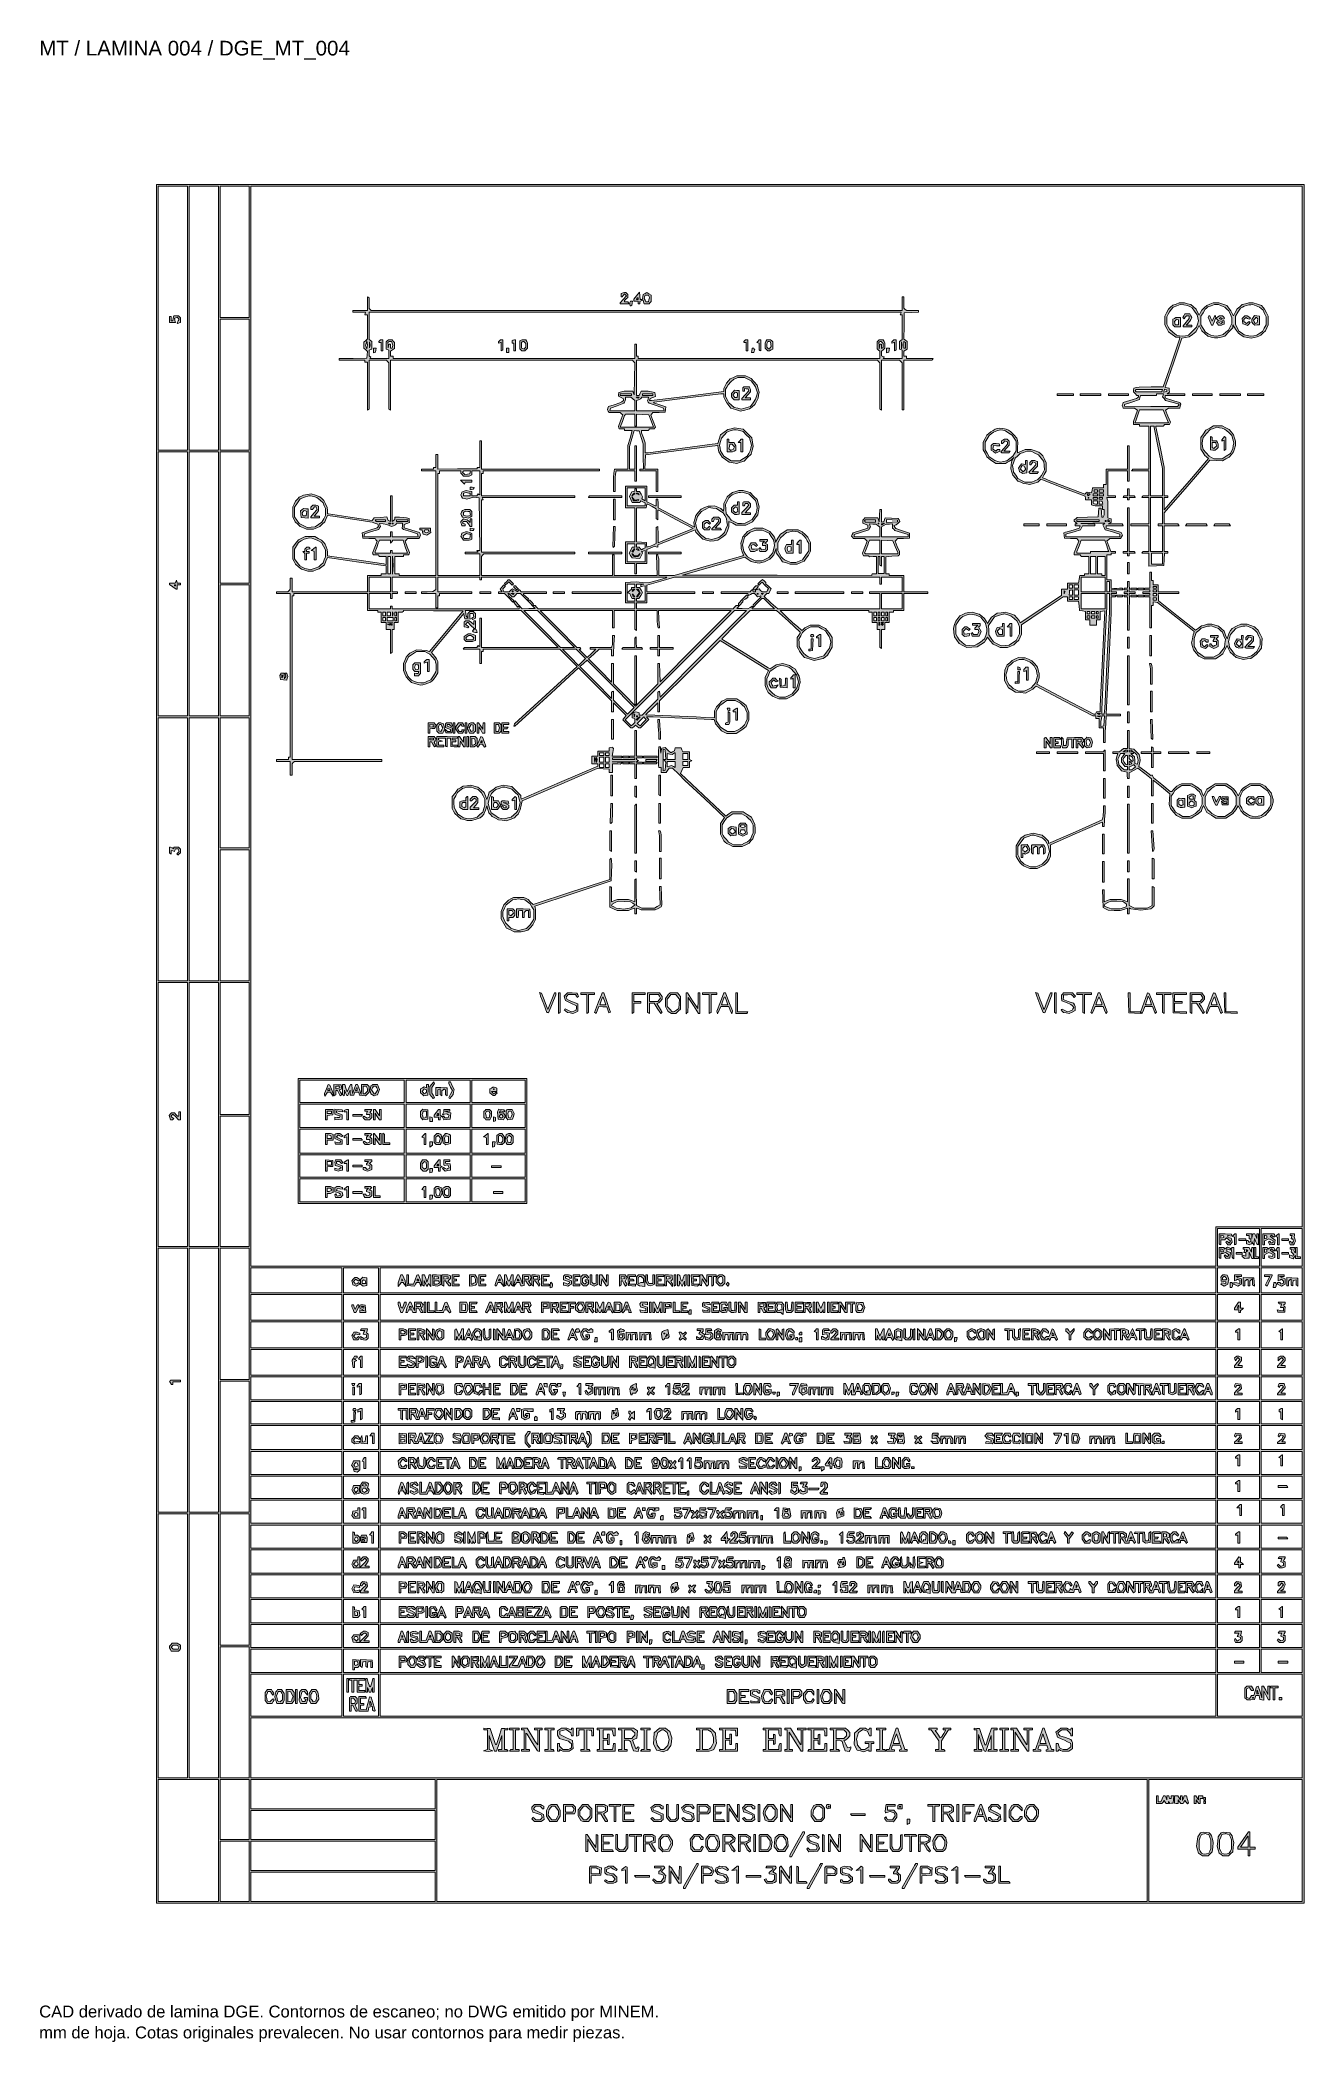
# Paper-space layout 'AN-01-DGE-004' of a CAD drawing. Header units: metres, sheet in millimetres. Extents: x 12 to 193, y 4 to 291.
import ezdxf

# ---------------------------------------------------------------- set-up
doc = ezdxf.new("R2010")
doc.units = ezdxf.units.M
for name, color, linetype, lineweight in [('DGE_CONTORNOS', 7, 'Continuous', 0), ('DGE_DATOS', 7, 'Continuous', 0), ('DGE_RELLENO', 7, 'Continuous', 0)]:
    doc.layers.add(name, color=color, linetype=linetype, lineweight=lineweight)
doc.styles.add('DGE_ARIAL', font='arial.ttf')

# ---------------------------------------------------------------- blocks, each defined once
blk = doc.blocks.new('LP_REF_DGE_MT_004')
at = {"layer": 'DGE_RELLENO'}
h = blk.add_hatch(color=7, dxfattribs=at)
h.paths.add_polyline_path([(28.83, 147.47), (28.83, 24.39), (111.03, 24.39), (193.23, 24.39), (193.23, 147.47), (193.23, 270.55), (111.03, 270.55), (28.83, 270.55)], flags=0)
h.paths.add_polyline_path([(33.25, 251.39), (33.25, 232.49), (31.16, 232.49), (29.07, 232.49), (29.07, 251.39), (29.07, 270.3), (31.16, 270.3), (33.25, 270.3)], flags=0)
h.paths.add_polyline_path([(37.67, 251.39), (37.67, 232.49), (35.58, 232.49), (33.49, 232.49), (33.49, 251.39), (33.49, 270.3), (35.58, 270.3), (37.67, 270.3)], flags=0)
h.paths.add_polyline_path([(42.09, 260.91), (42.09, 251.52), (40, 251.52), (37.91, 251.52), (37.91, 260.91), (37.91, 270.3), (40, 270.3), (42.09, 270.3)], flags=0)
h.paths.add_polyline_path([(192.98, 195.78), (192.98, 121.25), (186.78, 121.25), (180.58, 121.25), (180.58, 118.43), (180.58, 115.61), (111.46, 115.61), (42.33, 115.61), (42.33, 192.95), (42.33, 270.3), (117.66, 270.3), (192.98, 270.3)], flags=0)
h.paths.add_polyline_path([(42.09, 241.88), (42.09, 232.49), (40, 232.49), (37.91, 232.49), (37.91, 241.88), (37.91, 251.27), (40, 251.27), (42.09, 251.27)], flags=0)
h.paths.add_polyline_path([(33.25, 213.33), (33.25, 194.43), (31.16, 194.43), (29.07, 194.43), (29.07, 213.33), (29.07, 232.24), (31.16, 232.24), (33.25, 232.24)], flags=0)
h.paths.add_polyline_path([(37.67, 213.33), (37.67, 194.43), (35.58, 194.43), (33.49, 194.43), (33.49, 213.33), (33.49, 232.24), (35.58, 232.24), (37.67, 232.24)], flags=0)
h.paths.add_polyline_path([(42.09, 222.85), (42.09, 213.46), (40, 213.46), (37.91, 213.46), (37.91, 222.85), (37.91, 232.24), (40, 232.24), (42.09, 232.24)], flags=0)
h.paths.add_polyline_path([(42.09, 203.82), (42.09, 194.43), (40, 194.43), (37.91, 194.43), (37.91, 203.82), (37.91, 213.21), (40, 213.21), (42.09, 213.21)], flags=0)
h.paths.add_polyline_path([(33.25, 175.34), (33.25, 156.49), (31.16, 156.49), (29.07, 156.49), (29.07, 175.34), (29.07, 194.18), (31.16, 194.18), (33.25, 194.18)], flags=0)
h.paths.add_polyline_path([(37.67, 175.34), (37.67, 156.49), (35.58, 156.49), (33.49, 156.49), (33.49, 175.34), (33.49, 194.18), (35.58, 194.18), (37.67, 194.18)], flags=0)
h.paths.add_polyline_path([(42.09, 184.85), (42.09, 175.52), (40, 175.52), (37.91, 175.52), (37.91, 184.85), (37.91, 194.18), (40, 194.18), (42.09, 194.18)], flags=0)
h.paths.add_polyline_path([(42.09, 165.88), (42.09, 156.49), (40, 156.49), (37.91, 156.49), (37.91, 165.88), (37.91, 175.27), (40, 175.27), (42.09, 175.27)], flags=0)
h.paths.add_polyline_path([(33.25, 137.34), (33.25, 118.43), (31.16, 118.43), (29.07, 118.43), (29.07, 137.34), (29.07, 156.25), (31.16, 156.25), (33.25, 156.25)], flags=0)
h.paths.add_polyline_path([(37.67, 137.34), (37.67, 118.43), (35.58, 118.43), (33.49, 118.43), (33.49, 137.34), (33.49, 156.25), (35.58, 156.25), (37.67, 156.25)], flags=0)
h.paths.add_polyline_path([(42.09, 146.79), (42.09, 137.34), (40, 137.34), (37.91, 137.34), (37.91, 146.79), (37.91, 156.25), (40, 156.25), (42.09, 156.25)], flags=0)
h.paths.add_polyline_path([(42.09, 127.76), (42.09, 118.43), (40, 118.43), (37.91, 118.43), (37.91, 127.76), (37.91, 137.09), (40, 137.09), (42.09, 137.09)], flags=0)
h.paths.add_polyline_path([(186.84, 118.31), (186.84, 115.61), (183.83, 115.61), (180.83, 115.61), (180.83, 118.31), (180.83, 121.01), (183.83, 121.01), (186.84, 121.01)], flags=0)
h.paths.add_polyline_path([(192.98, 118.31), (192.98, 115.61), (190.03, 115.61), (187.09, 115.61), (187.09, 118.31), (187.09, 121.01), (190.03, 121.01), (192.98, 121.01)], flags=0)
h.paths.add_polyline_path([(33.25, 99.28), (33.25, 80.37), (31.16, 80.37), (29.07, 80.37), (29.07, 99.28), (29.07, 118.19), (31.16, 118.19), (33.25, 118.19)], flags=0)
h.paths.add_polyline_path([(37.67, 99.28), (37.67, 80.37), (35.58, 80.37), (33.49, 80.37), (33.49, 99.28), (33.49, 118.19), (35.58, 118.19), (37.67, 118.19)], flags=0)
h.paths.add_polyline_path([(42.09, 108.79), (42.09, 99.4), (40, 99.4), (37.91, 99.4), (37.91, 108.79), (37.91, 118.19), (40, 118.19), (42.09, 118.19)], flags=0)
h.paths.add_polyline_path([(55.35, 113.58), (55.35, 111.8), (48.84, 111.8), (42.33, 111.8), (42.33, 113.58), (42.33, 115.36), (48.84, 115.36), (55.35, 115.36)], flags=0)
h.paths.add_polyline_path([(60.63, 113.58), (60.63, 111.8), (58.11, 111.8), (55.59, 111.8), (55.59, 113.58), (55.59, 115.36), (58.11, 115.36), (60.63, 115.36)], flags=0)
h.paths.add_polyline_path([(180.58, 113.58), (180.58, 111.8), (120.73, 111.8), (60.87, 111.8), (60.87, 113.58), (60.87, 115.36), (120.73, 115.36), (180.58, 115.36)], flags=0)
h.paths.add_polyline_path([(186.84, 113.58), (186.84, 111.8), (183.83, 111.8), (180.83, 111.8), (180.83, 113.58), (180.83, 115.36), (183.83, 115.36), (186.84, 115.36)], flags=0)
h.paths.add_polyline_path([(192.98, 113.58), (192.98, 111.8), (190.03, 111.8), (187.09, 111.8), (187.09, 113.58), (187.09, 115.36), (190.03, 115.36), (192.98, 115.36)], flags=0)
h.paths.add_polyline_path([(55.35, 109.71), (55.35, 107.87), (48.84, 107.87), (42.33, 107.87), (42.33, 109.71), (42.33, 111.56), (48.84, 111.56), (55.35, 111.56)], flags=0)
h.paths.add_polyline_path([(60.63, 109.71), (60.63, 107.87), (58.11, 107.87), (55.59, 107.87), (55.59, 109.71), (55.59, 111.56), (58.11, 111.56), (60.63, 111.56)], flags=0)
h.paths.add_polyline_path([(180.58, 109.71), (180.58, 107.87), (120.73, 107.87), (60.87, 107.87), (60.87, 109.71), (60.87, 111.56), (120.73, 111.56), (180.58, 111.56)], flags=0)
h.paths.add_polyline_path([(186.84, 109.71), (186.84, 107.87), (183.83, 107.87), (180.83, 107.87), (180.83, 109.71), (180.83, 111.56), (183.83, 111.56), (186.84, 111.56)], flags=0)
h.paths.add_polyline_path([(192.98, 109.71), (192.98, 107.87), (190.03, 107.87), (187.09, 107.87), (187.09, 109.71), (187.09, 111.56), (190.03, 111.56), (192.98, 111.56)], flags=0)
h.paths.add_polyline_path([(55.35, 105.79), (55.35, 103.94), (48.84, 103.94), (42.33, 103.94), (42.33, 105.79), (42.33, 107.63), (48.84, 107.63), (55.35, 107.63)], flags=0)
h.paths.add_polyline_path([(60.63, 105.79), (60.63, 103.94), (58.11, 103.94), (55.59, 103.94), (55.59, 105.79), (55.59, 107.63), (58.11, 107.63), (60.63, 107.63)], flags=0)
h.paths.add_polyline_path([(180.58, 105.79), (180.58, 103.94), (120.73, 103.94), (60.87, 103.94), (60.87, 105.79), (60.87, 107.63), (120.73, 107.63), (180.58, 107.63)], flags=0)
h.paths.add_polyline_path([(186.84, 105.79), (186.84, 103.94), (183.83, 103.94), (180.83, 103.94), (180.83, 105.79), (180.83, 107.63), (183.83, 107.63), (186.84, 107.63)], flags=0)
h.paths.add_polyline_path([(192.98, 105.79), (192.98, 103.94), (190.03, 103.94), (187.09, 103.94), (187.09, 105.79), (187.09, 107.63), (190.03, 107.63), (192.98, 107.63)], flags=0)
h.paths.add_polyline_path([(55.35, 101.86), (55.35, 100.02), (48.84, 100.02), (42.33, 100.02), (42.33, 101.86), (42.33, 103.7), (48.84, 103.7), (55.35, 103.7)], flags=0)
h.paths.add_polyline_path([(60.63, 101.86), (60.63, 100.02), (58.11, 100.02), (55.59, 100.02), (55.59, 101.86), (55.59, 103.7), (58.11, 103.7), (60.63, 103.7)], flags=0)
h.paths.add_polyline_path([(180.58, 101.86), (180.58, 100.02), (120.73, 100.02), (60.87, 100.02), (60.87, 101.86), (60.87, 103.7), (120.73, 103.7), (180.58, 103.7)], flags=0)
h.paths.add_polyline_path([(186.84, 101.86), (186.84, 100.02), (183.83, 100.02), (180.83, 100.02), (180.83, 101.86), (180.83, 103.7), (183.83, 103.7), (186.84, 103.7)], flags=0)
h.paths.add_polyline_path([(192.98, 101.86), (192.98, 100.02), (190.03, 100.02), (187.09, 100.02), (187.09, 101.86), (187.09, 103.7), (190.03, 103.7), (192.98, 103.7)], flags=0)
h.paths.add_polyline_path([(55.35, 98.11), (55.35, 96.45), (48.84, 96.45), (42.33, 96.45), (42.33, 98.11), (42.33, 99.77), (48.84, 99.77), (55.35, 99.77)], flags=0)
h.paths.add_polyline_path([(60.63, 98.11), (60.63, 96.45), (58.11, 96.45), (55.59, 96.45), (55.59, 98.11), (55.59, 99.77), (58.11, 99.77), (60.63, 99.77)], flags=0)
h.paths.add_polyline_path([(180.58, 98.11), (180.58, 96.45), (120.73, 96.45), (60.87, 96.45), (60.87, 98.11), (60.87, 99.77), (120.73, 99.77), (180.58, 99.77)], flags=0)
h.paths.add_polyline_path([(186.84, 98.11), (186.84, 96.45), (183.83, 96.45), (180.83, 96.45), (180.83, 98.11), (180.83, 99.77), (183.83, 99.77), (186.84, 99.77)], flags=0)
h.paths.add_polyline_path([(192.98, 98.11), (192.98, 96.45), (190.03, 96.45), (187.09, 96.45), (187.09, 98.11), (187.09, 99.77), (190.03, 99.77), (192.98, 99.77)], flags=0)
h.paths.add_polyline_path([(42.09, 89.76), (42.09, 80.37), (40, 80.37), (37.91, 80.37), (37.91, 89.76), (37.91, 99.16), (40, 99.16), (42.09, 99.16)], flags=0)
h.paths.add_polyline_path([(55.35, 94.61), (55.35, 93.02), (48.84, 93.02), (42.33, 93.02), (42.33, 94.61), (42.33, 96.21), (48.84, 96.21), (55.35, 96.21)], flags=0)
h.paths.add_polyline_path([(60.63, 94.61), (60.63, 93.02), (58.11, 93.02), (55.59, 93.02), (55.59, 94.61), (55.59, 96.21), (58.11, 96.21), (60.63, 96.21)], flags=0)
h.paths.add_polyline_path([(180.58, 94.61), (180.58, 93.02), (120.73, 93.02), (60.87, 93.02), (60.87, 94.61), (60.87, 96.21), (120.73, 96.21), (180.58, 96.21)], flags=0)
h.paths.add_polyline_path([(186.84, 94.61), (186.84, 93.02), (183.83, 93.02), (180.83, 93.02), (180.83, 94.61), (180.83, 96.21), (183.83, 96.21), (186.84, 96.21)], flags=0)
h.paths.add_polyline_path([(192.98, 94.61), (192.98, 93.02), (190.03, 93.02), (187.09, 93.02), (187.09, 94.61), (187.09, 96.21), (190.03, 96.21), (192.98, 96.21)], flags=0)
h.paths.add_polyline_path([(55.35, 91.05), (55.35, 89.33), (48.84, 89.33), (42.33, 89.33), (42.33, 91.05), (42.33, 92.77), (48.84, 92.77), (55.35, 92.77)], flags=0)
h.paths.add_polyline_path([(60.63, 91.05), (60.63, 89.33), (58.11, 89.33), (55.59, 89.33), (55.59, 91.05), (55.59, 92.77), (58.11, 92.77), (60.63, 92.77)], flags=0)
h.paths.add_polyline_path([(180.58, 91.05), (180.58, 89.33), (120.73, 89.33), (60.87, 89.33), (60.87, 91.05), (60.87, 92.77), (120.73, 92.77), (180.58, 92.77)], flags=0)
h.paths.add_polyline_path([(186.84, 91.05), (186.84, 89.33), (183.83, 89.33), (180.83, 89.33), (180.83, 91.05), (180.83, 92.77), (183.83, 92.77), (186.84, 92.77)], flags=0)
h.paths.add_polyline_path([(192.98, 91.05), (192.98, 89.33), (190.03, 89.33), (187.09, 89.33), (187.09, 91.05), (187.09, 92.77), (190.03, 92.77), (192.98, 92.77)], flags=0)
h.paths.add_polyline_path([(55.35, 87.43), (55.35, 85.77), (48.84, 85.77), (42.33, 85.77), (42.33, 87.43), (42.33, 89.09), (48.84, 89.09), (55.35, 89.09)], flags=0)
h.paths.add_polyline_path([(60.63, 87.43), (60.63, 85.77), (58.11, 85.77), (55.59, 85.77), (55.59, 87.43), (55.59, 89.09), (58.11, 89.09), (60.63, 89.09)], flags=0)
h.paths.add_polyline_path([(180.58, 87.43), (180.58, 85.77), (120.73, 85.77), (60.87, 85.77), (60.87, 87.43), (60.87, 89.09), (120.73, 89.09), (180.58, 89.09)], flags=0)
h.paths.add_polyline_path([(186.84, 87.43), (186.84, 85.77), (183.83, 85.77), (180.83, 85.77), (180.83, 87.43), (180.83, 89.09), (183.83, 89.09), (186.84, 89.09)], flags=0)
h.paths.add_polyline_path([(192.98, 87.43), (192.98, 85.77), (190.03, 85.77), (187.09, 85.77), (187.09, 87.43), (187.09, 89.09), (190.03, 89.09), (192.98, 89.09)], flags=0)
h.paths.add_polyline_path([(55.35, 83.93), (55.35, 82.34), (48.84, 82.34), (42.33, 82.34), (42.33, 83.93), (42.33, 85.53), (48.84, 85.53), (55.35, 85.53)], flags=0)
h.paths.add_polyline_path([(60.63, 83.93), (60.63, 82.34), (58.11, 82.34), (55.59, 82.34), (55.59, 83.93), (55.59, 85.53), (58.11, 85.53), (60.63, 85.53)], flags=0)
h.paths.add_polyline_path([(180.58, 83.93), (180.58, 82.34), (120.73, 82.34), (60.87, 82.34), (60.87, 83.93), (60.87, 85.53), (120.73, 85.53), (180.58, 85.53)], flags=0)
h.paths.add_polyline_path([(186.84, 83.93), (186.84, 82.34), (183.83, 82.34), (180.83, 82.34), (180.83, 83.93), (180.83, 85.53), (183.83, 85.53), (186.84, 85.53)], flags=0)
h.paths.add_polyline_path([(192.98, 83.93), (192.98, 82.34), (190.03, 82.34), (187.09, 82.34), (187.09, 83.93), (187.09, 85.53), (190.03, 85.53), (192.98, 85.53)], flags=0)
h.paths.add_polyline_path([(55.35, 80.43), (55.35, 78.78), (48.84, 78.78), (42.33, 78.78), (42.33, 80.43), (42.33, 82.09), (48.84, 82.09), (55.35, 82.09)], flags=0)
h.paths.add_polyline_path([(60.63, 80.43), (60.63, 78.78), (58.11, 78.78), (55.59, 78.78), (55.59, 80.43), (55.59, 82.09), (58.11, 82.09), (60.63, 82.09)], flags=0)
h.paths.add_polyline_path([(180.58, 80.43), (180.58, 78.78), (120.73, 78.78), (60.87, 78.78), (60.87, 80.43), (60.87, 82.09), (120.73, 82.09), (180.58, 82.09)], flags=0)
h.paths.add_polyline_path([(186.84, 80.43), (186.84, 78.78), (183.83, 78.78), (180.83, 78.78), (180.83, 80.43), (180.83, 82.09), (183.83, 82.09), (186.84, 82.09)], flags=0)
h.paths.add_polyline_path([(192.98, 80.43), (192.98, 78.78), (190.03, 78.78), (187.09, 78.78), (187.09, 80.43), (187.09, 82.09), (190.03, 82.09), (192.98, 82.09)], flags=0)
h.paths.add_polyline_path([(33.25, 61.22), (33.25, 42.31), (31.16, 42.31), (29.07, 42.31), (29.07, 61.22), (29.07, 80.13), (31.16, 80.13), (33.25, 80.13)], flags=0)
h.paths.add_polyline_path([(37.67, 61.22), (37.67, 42.31), (35.58, 42.31), (33.49, 42.31), (33.49, 61.22), (33.49, 80.13), (35.58, 80.13), (37.67, 80.13)], flags=0)
h.paths.add_polyline_path([(42.09, 70.73), (42.09, 61.34), (40, 61.34), (37.91, 61.34), (37.91, 70.73), (37.91, 80.13), (40, 80.13), (42.09, 80.13)], flags=0)
h.paths.add_polyline_path([(55.35, 76.87), (55.35, 75.21), (48.84, 75.21), (42.33, 75.21), (42.33, 76.87), (42.33, 78.53), (48.84, 78.53), (55.35, 78.53)], flags=0)
h.paths.add_polyline_path([(60.63, 76.87), (60.63, 75.21), (58.11, 75.21), (55.59, 75.21), (55.59, 76.87), (55.59, 78.53), (58.11, 78.53), (60.63, 78.53)], flags=0)
h.paths.add_polyline_path([(180.58, 76.87), (180.58, 75.21), (120.73, 75.21), (60.87, 75.21), (60.87, 76.87), (60.87, 78.53), (120.73, 78.53), (180.58, 78.53)], flags=0)
h.paths.add_polyline_path([(186.84, 76.87), (186.84, 75.21), (183.83, 75.21), (180.83, 75.21), (180.83, 76.87), (180.83, 78.53), (183.83, 78.53), (186.84, 78.53)], flags=0)
h.paths.add_polyline_path([(192.98, 76.87), (192.98, 75.21), (190.03, 75.21), (187.09, 75.21), (187.09, 76.87), (187.09, 78.53), (190.03, 78.53), (192.98, 78.53)], flags=0)
h.paths.add_polyline_path([(55.35, 73.31), (55.35, 71.65), (48.84, 71.65), (42.33, 71.65), (42.33, 73.31), (42.33, 74.97), (48.84, 74.97), (55.35, 74.97)], flags=0)
h.paths.add_polyline_path([(60.63, 73.31), (60.63, 71.65), (58.11, 71.65), (55.59, 71.65), (55.59, 73.31), (55.59, 74.97), (58.11, 74.97), (60.63, 74.97)], flags=0)
h.paths.add_polyline_path([(180.58, 73.31), (180.58, 71.65), (120.73, 71.65), (60.87, 71.65), (60.87, 73.31), (60.87, 74.97), (120.73, 74.97), (180.58, 74.97)], flags=0)
h.paths.add_polyline_path([(186.84, 73.31), (186.84, 71.65), (183.83, 71.65), (180.83, 71.65), (180.83, 73.31), (180.83, 74.97), (183.83, 74.97), (186.84, 74.97)], flags=0)
h.paths.add_polyline_path([(192.98, 73.31), (192.98, 71.65), (190.03, 71.65), (187.09, 71.65), (187.09, 73.31), (187.09, 74.97), (190.03, 74.97), (192.98, 74.97)], flags=0)
h.paths.add_polyline_path([(55.35, 69.75), (55.35, 68.09), (48.84, 68.09), (42.33, 68.09), (42.33, 69.75), (42.33, 71.41), (48.84, 71.41), (55.35, 71.41)], flags=0)
h.paths.add_polyline_path([(60.63, 69.75), (60.63, 68.09), (58.11, 68.09), (55.59, 68.09), (55.59, 69.75), (55.59, 71.41), (58.11, 71.41), (60.63, 71.41)], flags=0)
h.paths.add_polyline_path([(180.58, 69.75), (180.58, 68.09), (120.73, 68.09), (60.87, 68.09), (60.87, 69.75), (60.87, 71.41), (120.73, 71.41), (180.58, 71.41)], flags=0)
h.paths.add_polyline_path([(186.84, 69.75), (186.84, 68.09), (183.83, 68.09), (180.83, 68.09), (180.83, 69.75), (180.83, 71.41), (183.83, 71.41), (186.84, 71.41)], flags=0)
h.paths.add_polyline_path([(192.98, 69.75), (192.98, 68.09), (190.03, 68.09), (187.09, 68.09), (187.09, 69.75), (187.09, 71.41), (190.03, 71.41), (192.98, 71.41)], flags=0)
h.paths.add_polyline_path([(55.35, 66.19), (55.35, 64.53), (48.84, 64.53), (42.33, 64.53), (42.33, 66.19), (42.33, 67.85), (48.84, 67.85), (55.35, 67.85)], flags=0)
h.paths.add_polyline_path([(60.63, 66.19), (60.63, 64.53), (58.11, 64.53), (55.59, 64.53), (55.59, 66.19), (55.59, 67.85), (58.11, 67.85), (60.63, 67.85)], flags=0)
h.paths.add_polyline_path([(180.58, 66.19), (180.58, 64.53), (120.73, 64.53), (60.87, 64.53), (60.87, 66.19), (60.87, 67.85), (120.73, 67.85), (180.58, 67.85)], flags=0)
h.paths.add_polyline_path([(186.84, 66.19), (186.84, 64.53), (183.83, 64.53), (180.83, 64.53), (180.83, 66.19), (180.83, 67.85), (183.83, 67.85), (186.84, 67.85)], flags=0)
h.paths.add_polyline_path([(192.98, 66.19), (192.98, 64.53), (190.03, 64.53), (187.09, 64.53), (187.09, 66.19), (187.09, 67.85), (190.03, 67.85), (192.98, 67.85)], flags=0)
h.paths.add_polyline_path([(55.35, 62.63), (55.35, 60.97), (48.84, 60.97), (42.33, 60.97), (42.33, 62.63), (42.33, 64.29), (48.84, 64.29), (55.35, 64.29)], flags=0)
h.paths.add_polyline_path([(60.63, 62.63), (60.63, 60.97), (58.11, 60.97), (55.59, 60.97), (55.59, 62.63), (55.59, 64.29), (58.11, 64.29), (60.63, 64.29)], flags=0)
h.paths.add_polyline_path([(180.58, 62.63), (180.58, 60.97), (120.73, 60.97), (60.87, 60.97), (60.87, 62.63), (60.87, 64.29), (120.73, 64.29), (180.58, 64.29)], flags=0)
h.paths.add_polyline_path([(186.84, 62.63), (186.84, 60.97), (183.83, 60.97), (180.83, 60.97), (180.83, 62.63), (180.83, 64.29), (183.83, 64.29), (186.84, 64.29)], flags=0)
h.paths.add_polyline_path([(192.98, 62.63), (192.98, 60.97), (190.03, 60.97), (187.09, 60.97), (187.09, 62.63), (187.09, 64.29), (190.03, 64.29), (192.98, 64.29)], flags=0)
h.paths.add_polyline_path([(42.09, 51.7), (42.09, 42.31), (40, 42.31), (37.91, 42.31), (37.91, 51.7), (37.91, 61.1), (40, 61.1), (42.09, 61.1)], flags=0)
h.paths.add_polyline_path([(55.35, 59.07), (55.35, 57.41), (48.84, 57.41), (42.33, 57.41), (42.33, 59.07), (42.33, 60.73), (48.84, 60.73), (55.35, 60.73)], flags=0)
h.paths.add_polyline_path([(60.63, 59.07), (60.63, 57.41), (58.11, 57.41), (55.59, 57.41), (55.59, 59.07), (55.59, 60.73), (58.11, 60.73), (60.63, 60.73)], flags=0)
h.paths.add_polyline_path([(180.58, 59.07), (180.58, 57.41), (120.73, 57.41), (60.87, 57.41), (60.87, 59.07), (60.87, 60.73), (120.73, 60.73), (180.58, 60.73)], flags=0)
h.paths.add_polyline_path([(186.84, 59.07), (186.84, 57.41), (183.83, 57.41), (180.83, 57.41), (180.83, 59.07), (180.83, 60.73), (183.83, 60.73), (186.84, 60.73)], flags=0)
h.paths.add_polyline_path([(192.98, 59.07), (192.98, 57.41), (190.03, 57.41), (187.09, 57.41), (187.09, 59.07), (187.09, 60.73), (190.03, 60.73), (192.98, 60.73)], flags=0)
h.paths.add_polyline_path([(55.35, 54.16), (55.35, 51.15), (48.84, 51.15), (42.33, 51.15), (42.33, 54.16), (42.33, 57.17), (48.84, 57.17), (55.35, 57.17)], flags=0)
h.paths.add_polyline_path([(60.63, 54.16), (60.63, 51.15), (58.11, 51.15), (55.59, 51.15), (55.59, 54.16), (55.59, 57.17), (58.11, 57.17), (60.63, 57.17)], flags=0)
h.paths.add_polyline_path([(180.58, 54.16), (180.58, 51.15), (120.73, 51.15), (60.87, 51.15), (60.87, 54.16), (60.87, 57.17), (120.73, 57.17), (180.58, 57.17)], flags=0)
h.paths.add_polyline_path([(192.98, 54.16), (192.98, 51.15), (186.9, 51.15), (180.83, 51.15), (180.83, 54.16), (180.83, 57.17), (186.9, 57.17), (192.98, 57.17)], flags=0)
h.paths.add_polyline_path([(192.98, 46.61), (192.98, 42.31), (117.66, 42.31), (42.33, 42.31), (42.33, 46.61), (42.33, 50.91), (117.66, 50.91), (192.98, 50.91)], flags=0)
h.paths.add_polyline_path([(37.67, 33.35), (37.67, 24.63), (33.37, 24.63), (29.07, 24.63), (29.07, 33.35), (29.07, 42.07), (33.37, 42.07), (37.67, 42.07)], flags=0)
h.paths.add_polyline_path([(42.09, 37.77), (42.09, 33.47), (40, 33.47), (37.91, 33.47), (37.91, 37.77), (37.91, 42.07), (40, 42.07), (42.09, 42.07)], flags=0)
h.paths.add_polyline_path([(68.73, 39.98), (68.73, 37.89), (55.53, 37.89), (42.33, 37.89), (42.33, 39.98), (42.33, 42.07), (55.53, 42.07), (68.73, 42.07)], flags=0)
h.paths.add_polyline_path([(170.76, 33.35), (170.76, 24.63), (119.87, 24.63), (68.98, 24.63), (68.98, 33.35), (68.98, 42.07), (119.87, 42.07), (170.76, 42.07)], flags=0)
h.paths.add_polyline_path([(192.98, 33.35), (192.98, 24.63), (181.99, 24.63), (171, 24.63), (171, 33.35), (171, 42.07), (181.99, 42.07), (192.98, 42.07)], flags=0)
h.paths.add_polyline_path([(68.73, 35.56), (68.73, 33.47), (55.53, 33.47), (42.33, 33.47), (42.33, 35.56), (42.33, 37.65), (55.53, 37.65), (68.73, 37.65)], flags=0)
h.paths.add_polyline_path([(42.09, 28.93), (42.09, 24.63), (40, 24.63), (37.91, 24.63), (37.91, 28.93), (37.91, 33.23), (40, 33.23), (42.09, 33.23)], flags=0)
h.paths.add_polyline_path([(68.73, 31.14), (68.73, 29.05), (55.53, 29.05), (42.33, 29.05), (42.33, 31.14), (42.33, 33.23), (55.53, 33.23), (68.73, 33.23)], flags=0)
h.paths.add_polyline_path([(68.73, 26.72), (68.73, 24.63), (55.53, 24.63), (42.33, 24.63), (42.33, 26.72), (42.33, 28.81), (55.53, 28.81), (68.73, 28.81)], flags=0)
h.paths.add_polyline_path([(31.2, 251.39), (31.13, 251.03), (31.02, 251.03), (30.92, 251.03), (30.92, 251.33), (30.92, 251.64), (30.79, 251.64), (30.67, 251.64), (30.67, 251.21), (30.67, 250.78), (31.1, 250.78), (31.53, 250.78), (31.46, 251.09), (31.38, 251.39), (31.59, 251.47), (31.79, 251.55), (31.93, 251.41), (32.08, 251.27), (31.92, 251.01), (31.76, 250.76), (31.81, 250.7), (31.86, 250.65), (32.07, 250.73), (32.27, 250.81), (32.27, 251.14), (32.27, 251.47), (32.12, 251.62), (31.97, 251.76), (31.63, 251.76), (31.28, 251.76)], flags=0)
h.paths.add_polyline_path([(95.53, 255), (95.37, 254.93), (95.37, 254.7), (95.37, 254.46), (95.45, 254.46), (95.53, 254.46), (95.69, 254.68), (95.85, 254.89), (96, 254.75), (96.15, 254.6), (95.7, 254.1), (95.25, 253.6), (95.25, 253.54), (95.25, 253.48), (95.87, 253.48), (96.49, 253.48), (96.42, 253.6), (96.34, 253.73), (96.1, 253.73), (95.86, 253.73), (95.86, 253.83), (95.86, 253.93), (96.11, 254.16), (96.36, 254.38), (96.36, 254.58), (96.36, 254.78), (96.21, 254.93), (96.06, 255.08), (95.87, 255.07), (95.68, 255.06)], flags=0)
h.paths.add_polyline_path([(97.61, 254.63), (97.22, 254.12), (97.22, 253.99), (97.22, 253.85), (97.52, 253.85), (97.83, 253.85), (97.83, 253.67), (97.83, 253.48), (97.95, 253.48), (98.07, 253.48), (98.07, 253.65), (98.07, 253.82), (98.27, 253.9), (98.46, 253.97), (98.5, 253.97), (98.54, 253.97), (98.6, 253.73), (98.67, 253.48), (99.02, 253.48), (99.38, 253.48), (99.52, 253.63), (99.67, 253.78), (99.67, 254.24), (99.67, 254.7), (99.37, 254.9), (99.07, 255.09), (98.82, 254.96), (98.56, 254.82), (98.48, 254.46), (98.41, 254.1), (98.25, 254.1), (98.09, 254.1), (98.05, 254.61), (98.01, 255.13)], flags=0)
h.paths.add_polyline_path([(99.38, 254.52), (99.45, 254.34), (99.37, 254.03), (99.3, 253.73), (99.12, 253.73), (98.94, 253.73), (98.81, 253.98), (98.68, 254.23), (98.75, 254.47), (98.83, 254.71), (99.07, 254.71), (99.31, 254.71)], flags=0)
h.paths.add_polyline_path([(97.83, 254.22), (97.83, 254.1), (97.7, 254.1), (97.57, 254.1), (97.65, 254.22), (97.72, 254.34), (97.78, 254.34), (97.83, 254.34)], flags=0)
h.paths.add_polyline_path([(59.03, 253.49), (59.03, 252.5), (57.99, 252.5), (56.94, 252.5), (56.94, 252.38), (56.94, 252.25), (57.86, 252.25), (58.78, 252.25), (58.71, 252.07), (58.64, 251.89), (58.83, 251.89), (59.03, 251.89), (59.03, 250.17), (59.03, 248.45), (58.79, 248.2), (58.54, 247.96), (58.54, 247.53), (58.54, 247.11), (58.79, 246.87), (59.05, 246.63), (59.01, 246.16), (58.97, 245.69), (56.98, 245.65), (54.98, 245.62), (54.98, 245.5), (54.98, 245.38), (56.82, 245.38), (58.66, 245.38), (58.66, 245.26), (58.66, 245.13), (58.85, 245.13), (59.03, 245.13), (59.03, 241.69), (59.03, 238.24), (59.15, 238.32), (59.28, 238.39), (59.28, 241.89), (59.28, 245.38), (60.51, 245.38), (61.75, 245.38), (61.93, 245.2), (62.1, 245.03), (62.1, 241.71), (62.1, 238.39), (62.22, 238.32), (62.35, 238.24), (62.35, 241.81), (62.35, 245.38), (79.67, 245.38), (96.99, 245.38), (97.17, 245.2), (97.34, 245.02), (97.31, 242.71), (97.27, 240.41), (97.17, 240.68), (97.06, 240.96), (96.43, 240.94), (95.8, 240.93), (95.44, 240.85), (95.07, 240.77), (95.03, 240.5), (94.99, 240.24), (95.37, 240.04), (95.74, 239.85), (95.74, 239.73), (95.74, 239.61), (95.47, 239.44), (95.19, 239.27), (94.37, 239), (93.56, 238.74), (93.5, 238.51), (93.44, 238.29), (93.55, 238.09), (93.67, 237.89), (94.47, 237.89), (95.27, 237.89), (95.45, 237.71), (95.62, 237.54), (95.31, 236.71), (95, 235.88), (95.06, 235.72), (95.12, 235.56), (95.49, 235.56), (95.86, 235.56), (95.86, 235.43), (95.86, 235.31), (96.41, 235.31), (96.95, 235.31), (96.66, 234.24), (96.36, 233.16), (96.36, 231.47), (96.36, 229.79), (95.39, 229.79), (94.42, 229.79), (94.35, 229.22), (94.27, 228.65), (94.27, 227.62), (94.27, 226.59), (94.39, 226.59), (94.51, 226.59), (94.52, 227.61), (94.52, 228.62), (94.59, 229.08), (94.67, 229.54), (96, 229.54), (97.34, 229.54), (97.34, 228.8), (97.34, 228.07), (97.46, 228.07), (97.58, 228.07), (97.58, 230.58), (97.58, 233.1), (97.46, 233.1), (97.34, 233.1), (97.34, 231.44), (97.34, 229.79), (96.97, 229.79), (96.6, 229.79), (96.6, 231.41), (96.6, 233.03), (96.93, 234.18), (97.25, 235.32), (97.61, 235.29), (97.98, 235.25), (98.27, 234.33), (98.56, 233.41), (98.56, 231.6), (98.57, 229.79), (98.32, 229.79), (98.07, 229.79), (98.07, 229.66), (98.07, 229.54), (99.24, 229.54), (100.41, 229.54), (100.41, 228.07), (100.41, 226.59), (100.53, 226.59), (100.65, 226.59), (100.65, 228.19), (100.65, 229.79), (99.73, 229.79), (98.8, 229.79), (98.84, 230.8), (98.87, 231.81), (103.66, 232.45), (108.45, 233.08), (108.84, 233.14), (109.23, 233.21), (109.31, 232.74), (109.38, 232.28), (109.62, 231.9), (109.85, 231.51), (110.36, 231.15), (110.86, 230.78), (111.42, 230.7), (111.97, 230.61), (112.48, 230.77), (112.99, 230.92), (113.5, 231.43), (114.01, 231.94), (114.16, 232.48), (114.3, 233.01), (114.21, 233.63), (114.13, 234.25), (113.49, 234.89), (112.85, 235.53), (112.23, 235.61), (111.61, 235.7), (111.13, 235.57), (110.65, 235.44), (110.14, 235.06), (109.63, 234.69), (109.43, 234.08), (109.23, 233.48), (108.84, 233.41), (108.45, 233.34), (103.85, 232.73), (99.25, 232.12), (99.03, 232.12), (98.81, 232.12), (98.81, 232.84), (98.81, 233.55), (98.57, 234.27), (98.32, 234.98), (98.32, 235.15), (98.32, 235.31), (98.8, 235.31), (99.29, 235.31), (99.36, 235.43), (99.44, 235.56), (99.79, 235.56), (100.15, 235.56), (100.23, 235.68), (100.3, 235.81), (99.98, 236.67), (99.65, 237.53), (99.79, 237.7), (99.94, 237.88), (100.82, 237.91), (101.7, 237.95), (101.73, 238.34), (101.77, 238.73), (100.91, 239.01), (100.04, 239.29), (100.08, 239.33), (100.12, 239.37), (104.9, 239.98), (109.68, 240.59), (109.89, 240.59), (110.11, 240.59), (110.11, 240.34), (110.11, 240.09), (110.31, 239.69), (110.51, 239.3), (110.8, 238.92), (111.09, 238.54), (111.78, 238.32), (112.47, 238.1), (113.13, 238.25), (113.79, 238.4), (114.17, 238.71), (114.54, 239.02), (114.77, 239.48), (115, 239.93), (115.08, 240.36), (115.16, 240.8), (115.02, 241.31), (114.88, 241.83), (114.46, 242.3), (114.03, 242.77), (113.62, 242.97), (113.2, 243.17), (112.57, 243.17), (111.94, 243.17), (111.48, 242.93), (111.03, 242.7), (110.77, 242.41), (110.5, 242.12), (110.31, 241.73), (110.11, 241.34), (110.11, 241.12), (110.11, 240.9), (104.92, 240.25), (99.73, 239.6), (99.58, 239.6), (99.43, 239.61), (99.49, 239.77), (99.55, 239.92), (99.93, 240.07), (100.3, 240.21), (100.26, 240.49), (100.22, 240.77), (99.73, 240.86), (99.24, 240.94), (98.74, 240.95), (98.24, 240.96), (98.1, 240.65), (97.96, 240.34), (97.77, 240.34), (97.58, 240.34), (97.58, 242.86), (97.58, 245.38), (114.84, 245.38), (132.1, 245.38), (132.28, 245.2), (132.45, 245.03), (132.45, 241.71), (132.45, 238.39), (132.57, 238.32), (132.7, 238.24), (132.7, 241.81), (132.7, 245.38), (134, 245.38), (135.29, 245.38), (135.47, 245.2), (135.64, 245.03), (135.64, 241.64), (135.64, 238.26), (135.77, 238.26), (135.89, 238.26), (135.89, 241.82), (135.89, 245.38), (137.91, 245.38), (139.93, 245.38), (140, 245.5), (140.08, 245.62), (138.17, 245.62), (136.26, 245.62), (136.26, 245.81), (136.26, 245.99), (136.07, 245.99), (135.89, 245.99), (135.89, 246.33), (135.89, 246.67), (136.14, 246.82), (136.38, 246.98), (136.38, 247.52), (136.38, 248.07), (136.13, 248.24), (135.88, 248.41), (135.92, 250.3), (135.95, 252.19), (136.96, 252.23), (137.98, 252.26), (137.98, 252.38), (137.98, 252.5), (137.15, 252.5), (136.32, 252.51), (136.1, 252.67), (135.89, 252.83), (135.89, 253.65), (135.89, 254.46), (135.77, 254.46), (135.64, 254.46), (135.64, 253.48), (135.64, 252.5), (97.61, 252.5), (59.57, 252.5), (59.42, 252.65), (59.28, 252.79), (59.28, 253.56), (59.28, 254.33), (59.15, 254.4), (59.03, 254.48)], flags=0)
h.paths.add_polyline_path([(135.44, 252.07), (135.37, 251.89), (135.51, 251.89), (135.64, 251.89), (135.64, 250.12), (135.64, 248.35), (135.46, 248.2), (135.28, 248.05), (135.28, 247.51), (135.28, 246.97), (135.46, 246.9), (135.64, 246.83), (135.64, 246.22), (135.64, 245.62), (134.29, 245.62), (132.93, 245.62), (133.01, 245.75), (133.08, 245.87), (132.89, 245.94), (132.7, 246.02), (132.7, 246.35), (132.7, 246.67), (132.94, 246.88), (133.19, 247.09), (133.19, 247.47), (133.19, 247.85), (133.06, 248.09), (132.93, 248.32), (132.66, 248.32), (132.38, 248.32), (132.23, 248.18), (132.08, 248.03), (132.08, 247.52), (132.08, 247), (132.27, 246.85), (132.45, 246.7), (132.45, 246.16), (132.45, 245.62), (115.14, 245.62), (97.83, 245.62), (97.83, 245.81), (97.83, 245.99), (97.71, 245.99), (97.58, 245.99), (97.58, 246.85), (97.58, 247.71), (97.46, 247.71), (97.34, 247.71), (97.34, 246.67), (97.34, 245.62), (80.03, 245.62), (62.72, 245.62), (62.72, 245.81), (62.72, 245.99), (62.53, 245.99), (62.35, 245.99), (62.35, 246.35), (62.35, 246.7), (62.62, 246.88), (62.89, 247.06), (62.89, 247.5), (62.89, 247.93), (62.72, 248.13), (62.56, 248.32), (62.3, 248.32), (62.03, 248.32), (61.88, 248.18), (61.73, 248.03), (61.73, 247.5), (61.73, 246.97), (61.92, 246.9), (62.1, 246.83), (62.1, 246.22), (62.1, 245.62), (60.74, 245.62), (59.39, 245.62), (59.46, 245.74), (59.53, 245.85), (59.4, 245.93), (59.28, 246.01), (59.28, 246.42), (59.28, 246.83), (59.46, 246.9), (59.65, 246.97), (59.65, 247.51), (59.65, 248.05), (59.46, 248.2), (59.28, 248.35), (59.28, 250.3), (59.28, 252.25), (97.4, 252.25), (135.51, 252.25)], flags=0)
h.paths.add_polyline_path([(59, 247.31), (58.95, 247.04), (58.86, 247.25), (58.76, 247.47), (58.86, 247.8), (58.95, 248.14), (59, 247.86), (59.05, 247.59)], flags=0)
h.paths.add_polyline_path([(62.58, 247.81), (62.68, 247.54), (62.62, 247.32), (62.56, 247.1), (62.46, 247.1), (62.35, 247.1), (62.35, 247.4), (62.35, 247.71), (62.23, 247.71), (62.12, 247.71), (62.07, 247.43), (62.01, 247.16), (62, 247.54), (61.98, 247.92), (62.06, 248), (62.14, 248.08), (62.31, 248.08), (62.48, 248.08)], flags=0)
h.paths.add_polyline_path([(132.8, 247.93), (132.94, 247.78), (132.94, 247.51), (132.94, 247.23), (132.82, 247.16), (132.7, 247.08), (132.7, 247.4), (132.7, 247.71), (132.58, 247.71), (132.47, 247.71), (132.42, 247.37), (132.37, 247.04), (132.35, 247.48), (132.33, 247.92), (132.41, 248), (132.49, 248.08), (132.57, 248.08), (132.65, 248.08)], flags=0)
h.paths.add_polyline_path([(136.14, 247.52), (136.14, 247.1), (136.01, 247.1), (135.89, 247.1), (135.89, 247.6), (135.89, 248.09), (136.01, 248.02), (136.14, 247.94)], flags=0)
h.paths.add_polyline_path([(59.36, 247.37), (59.31, 247.16), (59.31, 247.59), (59.31, 248.02), (59.36, 247.8), (59.42, 247.59)], flags=0)
h.paths.add_polyline_path([(135.61, 247.31), (135.55, 247.04), (135.55, 247.53), (135.55, 248.02), (135.61, 247.8), (135.66, 247.59)], flags=0)
h.paths.add_polyline_path([(113.54, 242.68), (114.02, 242.43), (114.34, 242.01), (114.66, 241.59), (114.78, 241.15), (114.91, 240.72), (114.78, 240.25), (114.66, 239.79), (114.29, 239.29), (113.92, 238.78), (113.25, 238.57), (112.59, 238.36), (112.09, 238.5), (111.59, 238.63), (111.21, 238.95), (110.83, 239.27), (110.59, 239.74), (110.35, 240.21), (110.35, 240.71), (110.35, 241.22), (110.53, 241.55), (110.7, 241.88), (111.11, 242.27), (111.52, 242.66), (111.83, 242.79), (112.13, 242.91), (112.6, 242.92), (113.06, 242.92)], flags=0)
h.paths.add_polyline_path([(96.85, 240.47), (96.85, 240.34), (96.05, 240.34), (95.25, 240.34), (95.25, 240.47), (95.25, 240.59), (96.05, 240.59), (96.85, 240.59)], flags=0)
h.paths.add_polyline_path([(99.92, 240.47), (99.92, 240.34), (99.18, 240.34), (98.44, 240.34), (98.44, 240.47), (98.44, 240.59), (99.18, 240.59), (99.92, 240.59)], flags=0)
h.paths.add_polyline_path([(97.06, 239.86), (97.34, 239.63), (97.34, 238.88), (97.34, 238.13), (95.55, 238.13), (93.76, 238.13), (93.8, 238.33), (93.84, 238.53), (94.81, 238.87), (95.77, 239.22), (95.88, 239.38), (95.98, 239.55), (95.99, 239.82), (95.99, 240.1), (96.39, 240.09), (96.79, 240.09)], flags=0)
h.paths.add_polyline_path([(97.92, 240.02), (97.84, 239.95), (97.68, 240.02), (97.52, 240.08), (97.76, 240.09), (97.99, 240.1)], flags=0)
h.paths.add_polyline_path([(99.24, 239.82), (99.18, 239.55), (99.28, 239.39), (99.38, 239.24), (100.42, 238.89), (101.45, 238.54), (101.49, 238.34), (101.53, 238.13), (99.56, 238.13), (97.58, 238.13), (97.58, 238.87), (97.58, 239.61), (97.88, 239.73), (98.17, 239.84), (98.25, 239.97), (98.33, 240.1), (98.82, 240.1), (99.31, 240.1)], flags=0)
h.paths.add_polyline_path([(97.34, 236.78), (97.34, 235.92), (97.46, 235.92), (97.58, 235.92), (97.58, 236.79), (97.58, 237.65), (98.46, 237.62), (99.33, 237.58), (99.68, 236.69), (100.02, 235.8), (97.64, 235.8), (95.26, 235.8), (95.57, 236.63), (95.88, 237.45), (95.94, 237.55), (96, 237.64), (96.67, 237.64), (97.34, 237.64)], flags=0)
h.paths.add_polyline_path([(112.38, 235.3), (112.86, 235.16), (113.32, 234.71), (113.77, 234.26), (113.91, 233.74), (114.05, 233.22), (113.97, 232.81), (113.89, 232.39), (113.66, 232.02), (113.43, 231.64), (112.92, 231.3), (112.41, 230.96), (111.78, 230.96), (111.15, 230.97), (110.62, 231.3), (110.1, 231.64), (109.87, 232.01), (109.64, 232.39), (109.56, 232.81), (109.48, 233.22), (109.62, 233.72), (109.75, 234.23), (110.14, 234.65), (110.54, 235.08), (111.03, 235.25), (111.52, 235.42), (111.7, 235.43), (111.89, 235.43)], flags=0)
h.paths.add_polyline_path([(96.68, 253.75), (96.62, 253.65), (96.65, 253.41), (96.69, 253.17), (96.8, 253.2), (96.91, 253.23), (96.95, 253.54), (96.99, 253.85), (96.86, 253.85), (96.74, 253.85)], flags=0)
h.paths.add_polyline_path([(174.89, 253.42), (174.42, 253.26), (174.11, 252.97), (173.8, 252.68), (173.55, 252.19), (173.3, 251.7), (173.3, 251.09), (173.29, 250.47), (173.56, 249.95), (173.83, 249.43), (174.34, 249.06), (174.85, 248.69), (175.15, 248.69), (175.45, 248.69), (175.38, 248.4), (175.3, 248.11), (174.18, 244.84), (173.06, 241.57), (171.33, 241.56), (169.59, 241.54), (169.22, 241.46), (168.86, 241.39), (168.82, 241.12), (168.78, 240.85), (169.03, 240.6), (169.28, 240.34), (169.41, 240.34), (169.53, 240.34), (169.53, 240.24), (169.53, 240.13), (169.38, 240.01), (169.22, 239.88), (168.28, 239.61), (167.33, 239.33), (167.26, 239.15), (167.19, 238.96), (167.26, 238.73), (167.34, 238.5), (168.13, 238.5), (168.92, 238.5), (169.15, 238.36), (169.39, 238.21), (169.09, 237.42), (168.79, 236.63), (168.79, 236.4), (168.79, 236.17), (169.22, 236.17), (169.65, 236.17), (169.65, 236.05), (169.65, 235.92), (170.33, 235.92), (171, 235.92), (171, 232.86), (171, 229.79), (169.84, 229.79), (168.69, 229.79), (168.61, 229.66), (168.53, 229.54), (169.77, 229.54), (171, 229.54), (171, 227.76), (171, 225.98), (170.58, 225.98), (170.16, 225.98), (170.08, 225.86), (170.01, 225.73), (170.51, 225.73), (171, 225.73), (171, 223.83), (171, 221.93), (169.71, 221.93), (168.43, 221.93), (168.43, 221.81), (168.43, 221.68), (169.71, 221.68), (171, 221.68), (171, 219.84), (171, 218), (170.58, 218), (170.16, 218), (170.08, 217.88), (170.01, 217.75), (170.51, 217.75), (171, 217.75), (171, 216.83), (171, 215.9), (172.08, 215.94), (173.15, 215.97), (173.19, 216.86), (173.22, 217.75), (173.46, 217.75), (173.7, 217.75), (173.7, 217.88), (173.7, 218), (173.46, 218), (173.21, 218), (173.21, 219.84), (173.21, 221.68), (174.26, 221.68), (175.32, 221.68), (175.24, 221.81), (175.16, 221.93), (174.19, 221.93), (173.21, 221.93), (173.21, 222.73), (173.21, 223.52), (176.48, 227.3), (179.74, 231.08), (180.63, 231.03), (181.53, 230.99), (182.02, 231.24), (182.51, 231.49), (182.83, 231.87), (183.15, 232.25), (183.28, 232.71), (183.4, 233.16), (183.4, 233.47), (183.4, 233.78), (183.28, 234.23), (183.15, 234.69), (182.83, 235.07), (182.51, 235.44), (182.01, 235.71), (181.5, 235.97), (180.89, 235.97), (180.27, 235.98), (179.73, 235.67), (179.18, 235.37), (178.81, 234.85), (178.44, 234.32), (178.44, 233.49), (178.44, 232.66), (178.72, 232.21), (179, 231.75), (179.28, 231.54), (179.56, 231.32), (176.8, 228.13), (174.04, 224.94), (173.63, 224.45), (173.21, 223.97), (173.21, 224.85), (173.21, 225.73), (173.46, 225.73), (173.7, 225.73), (173.7, 225.86), (173.7, 225.98), (173.46, 225.98), (173.21, 225.98), (173.21, 228.04), (173.21, 230.09), (172.6, 232.98), (171.99, 235.86), (171.99, 235.89), (171.99, 235.92), (172.53, 235.92), (173.08, 235.92), (173.15, 236.05), (173.23, 236.17), (173.59, 236.17), (173.96, 236.17), (174.02, 236.33), (174.08, 236.49), (173.72, 237.35), (173.37, 238.22), (173.6, 238.36), (173.82, 238.5), (174.62, 238.5), (175.42, 238.5), (175.49, 238.8), (175.57, 239.1), (175.49, 239.22), (175.42, 239.35), (174.72, 239.54), (174.01, 239.74), (173.67, 239.87), (173.34, 240.01), (173.34, 240.18), (173.34, 240.34), (174.75, 240.34), (176.16, 240.34), (176.16, 240.47), (176.16, 240.59), (174.9, 240.59), (173.64, 240.59), (173.81, 240.7), (173.97, 240.8), (173.93, 241.1), (173.89, 241.39), (173.61, 241.43), (173.32, 241.47), (173.36, 241.57), (173.4, 241.67), (174.56, 245.12), (175.73, 248.56), (176.25, 248.64), (176.78, 248.72), (177.26, 249.07), (177.75, 249.43), (177.98, 249.88), (178.22, 250.34), (178.41, 249.96), (178.6, 249.59), (179.04, 249.21), (179.47, 248.83), (179.93, 248.7), (180.4, 248.57), (180.64, 248.57), (180.89, 248.57), (181.38, 248.71), (181.87, 248.84), (182.45, 249.44), (183.04, 250.04), (183.04, 250.24), (183.04, 250.44), (183.43, 249.85), (183.83, 249.25), (184.23, 248.99), (184.62, 248.73), (185.13, 248.65), (185.64, 248.56), (186.09, 248.64), (186.53, 248.73), (186.78, 248.85), (187.03, 248.97), (187.37, 249.29), (187.72, 249.61), (187.91, 250.04), (188.09, 250.47), (188.1, 251.09), (188.1, 251.7), (187.85, 252.19), (187.59, 252.68), (187.37, 252.95), (187.15, 253.21), (186.56, 253.41), (185.97, 253.6), (185.64, 253.6), (185.31, 253.6), (184.85, 253.48), (184.39, 253.35), (184.02, 253.04), (183.66, 252.73), (183.38, 252.24), (183.11, 251.75), (182.93, 252.1), (182.75, 252.44), (182.46, 252.83), (182.16, 253.22), (181.59, 253.41), (181.03, 253.6), (180.62, 253.6), (180.2, 253.6), (179.75, 253.41), (179.29, 253.22), (178.94, 252.89), (178.59, 252.56), (178.4, 252.2), (178.22, 251.84), (177.99, 252.28), (177.77, 252.71), (177.39, 253.03), (177.01, 253.35), (176.56, 253.48), (176.1, 253.6), (175.73, 253.6), (175.36, 253.59)], flags=0)
h.paths.add_polyline_path([(176.88, 253.06), (177.22, 252.88), (177.56, 252.39), (177.9, 251.9), (178, 251.46), (178.1, 251.01), (177.98, 250.56), (177.85, 250.11), (177.27, 249.54), (176.69, 248.98), (176.24, 248.9), (175.79, 248.83), (175.37, 248.9), (174.94, 248.97), (174.44, 249.4), (173.94, 249.82), (173.75, 250.19), (173.56, 250.56), (173.56, 251.09), (173.56, 251.61), (173.75, 251.96), (173.94, 252.31), (174.22, 252.66), (174.5, 253), (174.99, 253.18), (175.48, 253.36), (176.01, 253.3), (176.53, 253.24)], flags=0)
h.paths.add_polyline_path([(181.41, 253.17), (181.87, 252.98), (182.16, 252.71), (182.45, 252.44), (182.68, 251.95), (182.91, 251.46), (182.91, 251.05), (182.91, 250.65), (182.67, 250.18), (182.43, 249.71), (182.05, 249.39), (181.67, 249.07), (181.19, 248.94), (180.7, 248.81), (180.29, 248.88), (179.87, 248.96), (179.49, 249.19), (179.12, 249.42), (178.78, 249.93), (178.44, 250.44), (178.44, 251.07), (178.44, 251.7), (178.76, 252.19), (179.07, 252.69), (179.27, 252.85), (179.47, 253.02), (179.93, 253.18), (180.4, 253.35), (180.68, 253.35), (180.96, 253.36)], flags=0)
h.paths.add_polyline_path([(186.39, 253.18), (186.86, 253.01), (187.11, 252.79), (187.37, 252.56), (187.59, 252.07), (187.82, 251.58), (187.82, 251.03), (187.82, 250.47), (187.54, 249.99), (187.27, 249.5), (186.88, 249.24), (186.49, 248.97), (186.02, 248.9), (185.55, 248.83), (185.1, 248.93), (184.65, 249.03), (184.27, 249.3), (183.89, 249.57), (183.65, 250.05), (183.4, 250.52), (183.4, 251.12), (183.4, 251.71), (183.76, 252.28), (184.12, 252.85), (184.4, 253), (184.68, 253.15), (184.99, 253.24), (185.31, 253.34), (185.61, 253.34), (185.92, 253.35)], flags=0)
h.paths.add_polyline_path([(172.89, 241.02), (172.82, 240.84), (171, 240.84), (169.18, 240.84), (169.11, 240.94), (169.05, 241.05), (169.12, 241.13), (169.2, 241.2), (171.08, 241.2), (172.96, 241.2)], flags=0)
h.paths.add_polyline_path([(173.59, 241.02), (173.59, 240.9), (173.34, 240.86), (173.09, 240.82), (173.17, 241.02), (173.24, 241.22), (173.42, 241.18), (173.59, 241.14)], flags=0)
h.paths.add_polyline_path([(173.03, 240.36), (172.96, 240.13), (173.18, 239.88), (173.4, 239.63), (174.3, 239.38), (175.21, 239.13), (175.28, 239.06), (175.35, 238.99), (175.22, 238.87), (175.1, 238.74), (171.3, 238.78), (167.5, 238.81), (167.5, 238.93), (167.5, 239.06), (168.58, 239.4), (169.65, 239.75), (169.73, 240.05), (169.8, 240.34), (170.96, 240.34), (172.11, 240.34), (172.11, 240.47), (172.11, 240.59), (172.61, 240.59), (173.11, 240.59)], flags=0)
h.paths.add_polyline_path([(173.44, 237.34), (173.81, 236.42), (171.41, 236.42), (169.01, 236.42), (169.1, 236.63), (169.19, 236.85), (169.43, 237.55), (169.68, 238.26), (171.37, 238.26), (173.06, 238.26)], flags=0)
h.paths.add_polyline_path([(171.74, 235.85), (171.74, 235.77), (172.35, 232.83), (172.97, 229.9), (172.97, 227.94), (172.97, 225.98), (172.11, 225.98), (171.25, 225.98), (171.25, 230.95), (171.25, 235.92), (171.49, 235.92), (171.74, 235.92)], flags=0)
h.paths.add_polyline_path([(181.82, 235.49), (182.13, 235.33), (182.51, 234.97), (182.89, 234.62), (183.03, 234.09), (183.18, 233.55), (183.1, 233.12), (183.01, 232.68), (182.85, 232.35), (182.68, 232.02), (182.1, 231.64), (181.52, 231.26), (180.92, 231.26), (180.32, 231.26), (179.97, 231.44), (179.62, 231.62), (179.2, 232.12), (178.77, 232.62), (178.7, 233.04), (178.63, 233.47), (178.7, 233.91), (178.77, 234.34), (179.28, 234.89), (179.78, 235.45), (180.27, 235.61), (180.76, 235.78), (181.13, 235.71), (181.5, 235.64)], flags=0)
h.paths.add_polyline_path([(172.97, 223.83), (172.97, 221.93), (172.66, 221.93), (172.35, 221.93), (172.35, 221.81), (172.35, 221.68), (172.66, 221.68), (172.97, 221.68), (172.97, 219.84), (172.97, 218), (172.11, 218), (171.25, 218), (171.25, 221.87), (171.25, 225.73), (172.11, 225.73), (172.97, 225.73)], flags=0)
h.paths.add_polyline_path([(172.97, 216.96), (172.97, 216.16), (172.17, 216.16), (171.37, 216.16), (171.37, 216.96), (171.37, 217.75), (172.17, 217.75), (172.97, 217.75)], flags=0)
h.paths.add_polyline_path([(157.87, 240.47), (157.87, 240.34), (159.03, 240.34), (160.2, 240.34), (160.2, 240.47), (160.2, 240.59), (159.03, 240.59), (157.87, 240.59)], flags=0)
h.paths.add_polyline_path([(161.18, 240.47), (161.18, 240.34), (162.65, 240.34), (164.13, 240.34), (164.13, 240.47), (164.13, 240.59), (162.65, 240.59), (161.18, 240.59)], flags=0)
h.paths.add_polyline_path([(165.23, 240.47), (165.23, 240.34), (166.65, 240.34), (168.06, 240.34), (168.06, 240.47), (168.06, 240.59), (166.65, 240.59), (165.23, 240.59)], flags=0)
h.paths.add_polyline_path([(177.27, 240.47), (177.27, 240.34), (178.68, 240.34), (180.09, 240.34), (180.09, 240.47), (180.09, 240.59), (178.68, 240.59), (177.27, 240.59)], flags=0)
h.paths.add_polyline_path([(181.19, 240.47), (181.19, 240.34), (182.67, 240.34), (184.14, 240.34), (184.14, 240.47), (184.14, 240.59), (182.67, 240.59), (181.19, 240.59)], flags=0)
h.paths.add_polyline_path([(185.12, 240.47), (185.12, 240.34), (186.29, 240.34), (187.46, 240.34), (187.46, 240.47), (187.46, 240.59), (186.29, 240.59), (185.12, 240.59)], flags=0)
h.paths.add_polyline_path([(149.28, 235.59), (148.98, 235.53), (148.67, 235.34), (148.35, 235.14), (148.06, 234.89), (147.78, 234.64), (147.53, 234.15), (147.28, 233.67), (147.28, 233.1), (147.28, 232.53), (147.53, 232.05), (147.78, 231.57), (148.06, 231.31), (148.35, 231.06), (148.72, 230.83), (149.08, 230.6), (149.76, 230.6), (150.44, 230.6), (150.75, 230.76), (151.05, 230.92), (151.36, 231.18), (151.66, 231.44), (151.5, 231.24), (151.35, 231.04), (151.28, 230.43), (151.21, 229.82), (151.36, 229.36), (151.51, 228.91), (151.88, 228.48), (152.25, 228.06), (152.64, 227.9), (153.02, 227.74), (153.45, 227.66), (153.89, 227.57), (154.48, 227.75), (155.07, 227.93), (155.29, 228.13), (155.51, 228.33), (158.68, 227.11), (161.86, 225.89), (161.9, 225.63), (161.94, 225.37), (162.36, 225.37), (162.78, 225.37), (162.78, 225.01), (162.78, 224.66), (163.05, 224.58), (163.33, 224.51), (163.85, 224.51), (164.37, 224.51), (164.37, 224.26), (164.37, 224.02), (164.5, 224.02), (164.62, 224.02), (164.62, 223.66), (164.62, 223.3), (164.54, 223.11), (164.47, 222.91), (164.37, 222.91), (164.26, 222.91), (164.23, 223.56), (164.19, 224.2), (164.01, 224.2), (163.82, 224.2), (163.78, 223.57), (163.75, 222.94), (162.23, 222.89), (160.72, 222.84), (160.52, 222.68), (160.32, 222.51), (160.32, 222.41), (160.32, 222.31), (160.52, 222.12), (160.71, 221.93), (160.58, 221.93), (160.44, 221.93), (160.44, 221.81), (160.44, 221.68), (160.81, 221.68), (161.17, 221.68), (161.1, 221.5), (161.03, 221.32), (160.16, 221.06), (159.28, 220.81), (159.06, 220.74), (158.83, 220.68), (158.87, 220.29), (158.91, 219.9), (159.79, 219.87), (160.67, 219.83), (160.81, 219.66), (160.96, 219.48), (160.64, 218.65), (160.32, 217.81), (160.32, 217.66), (160.32, 217.51), (160.74, 217.51), (161.17, 217.51), (161.24, 217.39), (161.32, 217.26), (161.86, 217.26), (162.41, 217.26), (162.41, 216.04), (162.41, 214.81), (162.1, 214.81), (161.8, 214.81), (161.8, 214.69), (161.8, 214.56), (161.44, 214.56), (161.09, 214.56), (161, 214.01), (160.92, 213.46), (160.13, 213.46), (159.34, 213.46), (159.34, 213.03), (159.34, 212.6), (158.91, 212.6), (158.48, 212.6), (158.48, 212.14), (158.47, 211.68), (155.51, 209.71), (152.55, 207.75), (152.49, 207.91), (152.44, 208.08), (152.08, 208.48), (151.73, 208.88), (151.06, 209.09), (150.39, 209.3), (149.83, 209.22), (149.27, 209.13), (148.87, 208.87), (148.47, 208.6), (148.18, 208.14), (147.88, 207.69), (147.67, 208.03), (147.47, 208.37), (147.07, 208.7), (146.68, 209.03), (146.17, 209.17), (145.66, 209.31), (145.2, 209.23), (144.73, 209.16), (144.33, 208.96), (143.93, 208.77), (143.64, 208.4), (143.34, 208.03), (143.17, 207.52), (142.99, 207.01), (143.07, 206.4), (143.15, 205.78), (143.48, 205.3), (143.81, 204.82), (144.36, 204.53), (144.91, 204.23), (145.65, 204.28), (146.39, 204.32), (146.91, 204.66), (147.44, 204.99), (147.65, 205.35), (147.87, 205.7), (148.28, 205.21), (148.7, 204.71), (149.2, 204.48), (149.7, 204.25), (150.23, 204.25), (150.75, 204.25), (151.21, 204.44), (151.67, 204.63), (152.01, 204.96), (152.36, 205.29), (152.55, 205.72), (152.73, 206.15), (152.73, 206.83), (152.73, 207.5), (155.73, 209.5), (158.73, 211.49), (159.03, 211.49), (159.34, 211.49), (159.34, 211.19), (159.34, 210.88), (160.13, 210.88), (160.92, 210.88), (161, 210.22), (161.08, 209.55), (161.5, 209.47), (161.92, 209.39), (161.92, 208.79), (161.92, 208.18), (162.23, 208.18), (162.53, 208.18), (162.53, 207.81), (162.53, 207.44), (163.02, 207.44), (163.51, 207.44), (163.51, 207.81), (163.51, 208.18), (163.76, 208.18), (164.01, 208.18), (164.01, 208.78), (164.01, 209.38), (164.34, 209.44), (164.68, 209.51), (164.69, 209.49), (164.71, 209.47), (164.36, 202.65), (164.02, 195.84), (164.01, 195.44), (164.01, 195.04), (163.76, 195.04), (163.51, 195.04), (163.44, 194.86), (163.37, 194.67), (163.24, 194.67), (163.11, 194.67), (159.03, 196.84), (154.96, 199), (155.12, 199.45), (155.28, 199.89), (155.28, 200.2), (155.29, 200.5), (155.16, 200.97), (155.03, 201.43), (154.64, 201.88), (154.25, 202.32), (153.75, 202.55), (153.26, 202.77), (152.8, 202.77), (152.33, 202.78), (151.88, 202.59), (151.42, 202.39), (151.07, 202.06), (150.72, 201.73), (150.53, 201.36), (150.34, 201), (150.33, 200.26), (150.33, 199.52), (150.6, 199), (150.87, 198.48), (151.39, 198.15), (151.91, 197.82), (152.61, 197.77), (153.32, 197.71), (153.84, 197.98), (154.37, 198.26), (154.62, 198.49), (154.87, 198.72), (158.92, 196.57), (162.96, 194.43), (163.18, 194.43), (163.39, 194.43), (163.39, 194.24), (163.39, 194.06), (163.64, 194.06), (163.88, 194.06), (163.88, 193.38), (163.88, 192.71), (164.19, 192.71), (164.5, 192.71), (164.5, 191.67), (164.5, 190.62), (164.62, 190.62), (164.74, 190.62), (164.74, 191.4), (164.74, 192.18), (164.82, 193.3), (164.9, 194.43), (165.93, 194.43), (166.95, 194.43), (166.95, 194.55), (166.95, 194.67), (165.91, 194.67), (164.86, 194.67), (164.93, 195.62), (165, 196.58), (165.3, 202.87), (165.6, 209.17), (165.6, 210.33), (165.6, 211.49), (165.91, 211.49), (166.22, 211.49), (166.22, 211.62), (166.22, 211.74), (165.91, 211.74), (165.6, 211.74), (165.6, 211.86), (165.6, 211.98), (165.97, 211.98), (166.34, 211.98), (166.34, 212.11), (166.34, 212.23), (165.97, 212.23), (165.6, 212.23), (165.6, 212.35), (165.6, 212.48), (166.47, 212.48), (167.33, 212.48), (167.25, 212.61), (167.17, 212.74), (166.79, 212.72), (166.4, 212.7), (166, 212.71), (165.6, 212.72), (165.6, 213.33), (165.6, 213.95), (165.29, 213.95), (164.99, 213.95), (164.99, 215.73), (164.99, 217.51), (165.29, 217.51), (165.6, 217.51), (165.6, 217.63), (165.6, 217.75), (165.91, 217.75), (166.22, 217.75), (166.22, 217.88), (166.22, 218), (165.88, 218), (165.54, 218), (165.27, 218.76), (164.99, 219.51), (165.2, 219.67), (165.42, 219.83), (166.18, 219.84), (166.94, 219.84), (167.07, 220.08), (167.2, 220.31), (167.12, 220.51), (167.05, 220.7), (165.96, 221.02), (164.86, 221.35), (164.86, 221.52), (164.86, 221.68), (166.1, 221.68), (167.33, 221.68), (167.26, 221.81), (167.18, 221.93), (166.18, 221.93), (165.17, 221.94), (165.39, 222.06), (165.6, 222.19), (165.6, 222.42), (165.6, 222.65), (165.36, 222.73), (165.11, 222.8), (165.11, 223.99), (165.11, 225.18), (165.03, 225.46), (164.96, 225.73), (165.59, 225.73), (166.22, 225.73), (166.22, 225.86), (166.22, 225.98), (165.66, 225.98), (165.11, 225.98), (165.11, 227.76), (165.11, 229.54), (166.52, 229.54), (167.93, 229.54), (167.93, 228.8), (167.93, 228.07), (168.06, 228.07), (168.18, 228.07), (168.18, 230.58), (168.18, 233.1), (168.06, 233.1), (167.93, 233.1), (167.93, 231.44), (167.93, 229.79), (166.4, 229.79), (164.86, 229.79), (164.86, 228.68), (164.86, 227.58), (164.68, 227.58), (164.5, 227.58), (164.5, 227.33), (164.5, 227.09), (163.71, 227.09), (162.93, 227.09), (162.86, 226.73), (162.79, 226.38), (162.48, 226.44), (162.16, 226.5), (161.98, 226.35), (161.81, 226.21), (159.19, 227.21), (156.58, 228.22), (156.18, 228.38), (155.77, 228.55), (156.02, 229.01), (156.27, 229.48), (156.27, 230.09), (156.27, 230.71), (156.04, 231.2), (155.81, 231.69), (155.52, 231.96), (155.22, 232.23), (154.69, 232.42), (154.15, 232.61), (153.71, 232.61), (153.26, 232.6), (152.73, 232.36), (152.19, 232.12), (152.17, 232.12), (152.16, 232.12), (152.2, 232.86), (152.24, 233.61), (152.17, 233.91), (152.09, 234.21), (151.64, 234.71), (151.19, 235.2), (150.88, 235.37), (150.56, 235.53), (150.07, 235.59), (149.58, 235.65)], flags=0)
h.paths.add_polyline_path([(150.93, 234.96), (151.42, 234.63), (151.7, 234.21), (151.97, 233.8), (151.97, 233.11), (151.97, 232.43), (151.74, 232.04), (151.5, 231.66), (151.07, 231.32), (150.63, 230.99), (150.19, 230.89), (149.75, 230.79), (149.34, 230.9), (148.94, 231.02), (148.52, 231.3), (148.11, 231.57), (147.83, 232.06), (147.56, 232.55), (147.56, 233.1), (147.56, 233.65), (147.83, 234.13), (148.11, 234.61), (148.42, 234.85), (148.73, 235.08), (149.22, 235.25), (149.7, 235.41), (150.07, 235.35), (150.44, 235.29)], flags=0)
h.paths.add_polyline_path([(154.67, 232.09), (155.21, 231.81), (155.58, 231.36), (155.94, 230.9), (155.99, 230.3), (156.05, 229.7), (155.84, 229.28), (155.63, 228.87), (155.37, 228.58), (155.1, 228.29), (154.67, 228.11), (154.24, 227.93), (153.74, 227.93), (153.23, 227.92), (152.73, 228.18), (152.22, 228.44), (151.92, 228.9), (151.62, 229.36), (151.54, 229.82), (151.45, 230.29), (151.65, 230.81), (151.85, 231.34), (152.21, 231.68), (152.56, 232.02), (153.03, 232.18), (153.51, 232.35), (153.82, 232.36), (154.13, 232.36)], flags=0)
h.paths.add_polyline_path([(163.64, 226.66), (163.64, 226.47), (163.39, 226.47), (163.15, 226.47), (163.15, 226.66), (163.15, 226.84), (163.39, 226.84), (163.64, 226.84)], flags=0)
h.paths.add_polyline_path([(164.5, 226.66), (164.5, 226.47), (164.19, 226.47), (163.88, 226.47), (163.88, 226.66), (163.88, 226.84), (164.19, 226.84), (164.5, 226.84)], flags=0)
h.paths.add_polyline_path([(162.53, 226.17), (162.53, 226.12), (162.42, 226.05), (162.3, 225.98), (162.23, 226.1), (162.15, 226.23), (162.34, 226.23), (162.53, 226.23)], flags=0)
h.paths.add_polyline_path([(163.64, 226.1), (163.64, 225.98), (163.33, 225.98), (163.02, 225.98), (163.02, 226.1), (163.02, 226.23), (163.33, 226.23), (163.64, 226.23)], flags=0)
h.paths.add_polyline_path([(164.5, 226.1), (164.5, 225.98), (164.19, 225.98), (163.88, 225.98), (163.88, 226.1), (163.88, 226.23), (164.19, 226.23), (164.5, 226.23)], flags=0)
h.paths.add_polyline_path([(162.41, 225.67), (162.41, 225.61), (162.35, 225.61), (162.29, 225.61), (162.29, 225.67), (162.29, 225.73), (162.35, 225.73), (162.41, 225.73)], flags=0)
h.paths.add_polyline_path([(163.64, 225.61), (163.64, 225.49), (163.33, 225.49), (163.02, 225.49), (163.02, 225.61), (163.02, 225.73), (163.33, 225.73), (163.64, 225.73)], flags=0)
h.paths.add_polyline_path([(164.37, 225.61), (164.37, 225.49), (164.13, 225.49), (163.88, 225.49), (163.88, 225.61), (163.88, 225.73), (164.13, 225.73), (164.37, 225.73)], flags=0)
h.paths.add_polyline_path([(163.64, 225), (163.64, 224.75), (163.52, 224.75), (163.41, 224.75), (163.22, 224.83), (163.02, 224.9), (163.02, 225.07), (163.02, 225.24), (163.33, 225.24), (163.64, 225.24)], flags=0)
h.paths.add_polyline_path([(164.35, 224.97), (164.39, 224.75), (164.14, 224.75), (163.88, 224.75), (163.88, 225.01), (163.88, 225.26), (164.1, 225.22), (164.31, 225.18)], flags=0)
h.paths.add_polyline_path([(163.88, 222.42), (163.88, 222.3), (162.29, 222.3), (160.69, 222.3), (160.69, 222.42), (160.69, 222.54), (162.29, 222.54), (163.88, 222.54)], flags=0)
h.paths.add_polyline_path([(165.29, 222.42), (165.37, 222.3), (165.24, 222.3), (165.11, 222.3), (165.11, 222.42), (165.11, 222.54), (165.16, 222.54), (165.22, 222.54)], flags=0)
h.paths.add_polyline_path([(164.86, 222.36), (164.86, 222.3), (164.8, 222.3), (164.74, 222.3), (164.74, 222.36), (164.74, 222.42), (164.8, 222.42), (164.86, 222.42)], flags=0)
h.paths.add_polyline_path([(164.54, 221.92), (164.4, 221.79), (164.58, 221.44), (164.75, 221.09), (165.64, 220.83), (166.52, 220.57), (166.68, 220.51), (166.83, 220.46), (166.83, 220.28), (166.83, 220.09), (162.96, 220.09), (159.09, 220.09), (159.09, 220.28), (159.09, 220.46), (159.25, 220.51), (159.4, 220.56), (160.3, 220.82), (161.19, 221.08), (161.33, 221.38), (161.47, 221.68), (162.37, 221.68), (163.27, 221.68), (163.27, 221.8), (163.27, 221.92), (162.26, 221.96), (161.24, 222), (162.96, 222.03), (164.67, 222.05)], flags=0)
h.paths.add_polyline_path([(164.91, 218.95), (165.13, 218.31), (165.19, 218.15), (165.25, 218), (163.95, 218), (162.65, 218), (162.65, 217.88), (162.65, 217.75), (161.67, 217.75), (160.69, 217.75), (160.69, 217.87), (160.69, 217.99), (160.92, 218.58), (161.14, 219.17), (161.22, 219.38), (161.3, 219.6), (163, 219.6), (164.7, 219.6)], flags=0)
h.paths.add_polyline_path([(163.39, 216.04), (163.39, 214.81), (163.02, 214.81), (162.65, 214.81), (162.65, 216.04), (162.65, 217.26), (163.02, 217.26), (163.39, 217.26)], flags=0)
h.paths.add_polyline_path([(164.74, 215.91), (164.74, 214.56), (164.5, 214.56), (164.25, 214.56), (164.25, 214.69), (164.25, 214.81), (163.94, 214.81), (163.64, 214.81), (163.64, 216.04), (163.64, 217.26), (164.19, 217.26), (164.74, 217.26)], flags=0)
h.paths.add_polyline_path([(164.74, 213.27), (164.74, 212.23), (163.02, 212.23), (161.3, 212.23), (161.3, 213.27), (161.3, 214.32), (163.02, 214.32), (164.74, 214.32)], flags=0)
h.paths.add_polyline_path([(165.36, 212.97), (165.36, 212.23), (165.17, 212.23), (164.99, 212.23), (164.99, 212.97), (164.99, 213.7), (165.17, 213.7), (165.36, 213.7)], flags=0)
h.paths.add_polyline_path([(160.08, 212.97), (160.08, 212.72), (159.83, 212.72), (159.59, 212.72), (159.59, 212.97), (159.59, 213.21), (159.83, 213.21), (160.08, 213.21)], flags=0)
h.paths.add_polyline_path([(160.94, 212.97), (160.94, 212.72), (160.63, 212.72), (160.32, 212.72), (160.32, 212.97), (160.32, 213.21), (160.63, 213.21), (160.94, 213.21)], flags=0)
h.paths.add_polyline_path([(160.08, 212.11), (160.08, 211.74), (159.84, 211.74), (159.6, 211.74), (159.62, 212.11), (159.65, 212.47), (159.86, 212.47), (160.08, 212.48)], flags=0)
h.paths.add_polyline_path([(160.94, 212.11), (160.94, 211.74), (160.63, 211.74), (160.32, 211.74), (160.32, 212.11), (160.32, 212.48), (160.63, 212.48), (160.94, 212.48)], flags=0)
h.paths.add_polyline_path([(158.93, 212.08), (158.87, 211.92), (158.86, 212.16), (158.85, 212.39), (158.92, 212.32), (159, 212.24)], flags=0)
h.paths.add_polyline_path([(164.74, 210.88), (164.74, 209.77), (163.02, 209.77), (161.3, 209.77), (161.3, 210.88), (161.3, 211.98), (163.02, 211.98), (164.74, 211.98)], flags=0)
h.paths.add_polyline_path([(165.36, 210.66), (165.36, 209.34), (165.05, 202.9), (164.74, 196.45), (164.67, 195.56), (164.6, 194.67), (164.42, 194.67), (164.25, 194.67), (164.25, 195.01), (164.25, 195.35), (164.62, 202.71), (164.99, 210.08), (164.99, 211.03), (164.99, 211.98), (165.17, 211.98), (165.36, 211.98)], flags=0)
h.paths.add_polyline_path([(160.08, 211.31), (160.08, 211.12), (159.83, 211.12), (159.59, 211.12), (159.59, 211.31), (159.59, 211.49), (159.83, 211.49), (160.08, 211.49)], flags=0)
h.paths.add_polyline_path([(160.94, 211.31), (160.94, 211.12), (160.63, 211.12), (160.32, 211.12), (160.32, 211.31), (160.32, 211.49), (160.63, 211.49), (160.94, 211.49)], flags=0)
h.paths.add_polyline_path([(162.53, 209.22), (162.53, 209.04), (162.35, 209.04), (162.16, 209.04), (162.16, 209.22), (162.16, 209.41), (162.35, 209.41), (162.53, 209.41)], flags=0)
h.paths.add_polyline_path([(163.27, 209.22), (163.27, 209.04), (163.02, 209.04), (162.78, 209.04), (162.78, 209.22), (162.78, 209.41), (163.02, 209.41), (163.27, 209.41)], flags=0)
h.paths.add_polyline_path([(163.76, 209.22), (163.76, 209.04), (163.64, 209.04), (163.51, 209.04), (163.51, 209.22), (163.51, 209.41), (163.64, 209.41), (163.76, 209.41)], flags=0)
h.paths.add_polyline_path([(146.59, 208.72), (146.91, 208.56), (147.23, 208.18), (147.54, 207.8), (147.67, 207.35), (147.8, 206.89), (147.8, 206.69), (147.8, 206.49), (147.62, 205.97), (147.44, 205.46), (147.16, 205.22), (146.88, 204.98), (146.4, 204.72), (145.91, 204.47), (145.32, 204.53), (144.72, 204.58), (144.26, 204.95), (143.81, 205.32), (143.57, 205.73), (143.33, 206.14), (143.34, 206.78), (143.34, 207.42), (143.6, 207.84), (143.86, 208.26), (144.1, 208.47), (144.35, 208.69), (144.81, 208.86), (145.28, 209.03), (145.77, 208.96), (146.26, 208.89)], flags=0)
h.paths.add_polyline_path([(150.78, 208.91), (151.24, 208.78), (151.69, 208.39), (152.13, 208), (152.3, 207.6), (152.46, 207.2), (152.46, 206.7), (152.46, 206.2), (152.22, 205.72), (151.97, 205.23), (151.48, 204.91), (150.99, 204.58), (150.4, 204.53), (149.82, 204.48), (149.27, 204.76), (148.72, 205.05), (148.39, 205.54), (148.05, 206.03), (148.05, 206.72), (148.04, 207.41), (148.45, 208.01), (148.86, 208.61), (149.47, 208.82), (150.07, 209.03), (150.19, 209.03), (150.32, 209.04)], flags=0)
h.paths.add_polyline_path([(162.53, 208.61), (162.53, 208.42), (162.35, 208.42), (162.16, 208.42), (162.16, 208.61), (162.16, 208.79), (162.35, 208.79), (162.53, 208.79)], flags=0)
h.paths.add_polyline_path([(163.27, 208.61), (163.27, 208.42), (163.02, 208.42), (162.78, 208.42), (162.78, 208.61), (162.78, 208.79), (163.02, 208.79), (163.27, 208.79)], flags=0)
h.paths.add_polyline_path([(163.76, 208.61), (163.76, 208.42), (163.64, 208.42), (163.51, 208.42), (163.51, 208.61), (163.51, 208.79), (163.64, 208.79), (163.76, 208.79)], flags=0)
h.paths.add_polyline_path([(153.54, 202.34), (154, 202.15), (154.29, 201.88), (154.57, 201.61), (154.73, 201.3), (154.88, 201), (154.96, 200.58), (155.04, 200.16), (154.92, 199.7), (154.79, 199.23), (154.46, 198.84), (154.13, 198.44), (153.64, 198.22), (153.14, 197.99), (152.73, 197.99), (152.33, 197.99), (151.94, 198.19), (151.54, 198.38), (151.26, 198.65), (150.97, 198.91), (150.81, 199.22), (150.66, 199.52), (150.58, 199.91), (150.51, 200.31), (150.69, 200.9), (150.86, 201.5), (151.2, 201.82), (151.54, 202.15), (151.97, 202.33), (152.4, 202.52), (152.74, 202.53), (153.09, 202.53)], flags=0)
h.paths.add_polyline_path([(163.97, 194.72), (163.9, 194.65), (163.74, 194.71), (163.58, 194.78), (163.81, 194.79), (164.05, 194.8)], flags=0)
h.paths.add_polyline_path([(163.97, 194.35), (163.9, 194.28), (163.74, 194.34), (163.58, 194.41), (163.81, 194.42), (164.05, 194.43)], flags=0)
h.paths.add_polyline_path([(164.59, 193.72), (164.56, 193.02), (164.34, 192.98), (164.13, 192.94), (164.13, 193.3), (164.13, 193.66), (164.2, 194.04), (164.28, 194.43), (164.46, 194.43), (164.63, 194.43)], flags=0)
h.paths.add_polyline_path([(75.12, 231.93), (75.12, 230.03), (74.93, 230.03), (74.75, 230.03), (74.75, 229.93), (74.75, 229.83), (71.92, 229.81), (69.1, 229.78), (69.1, 230.83), (69.1, 231.87), (68.98, 231.87), (68.85, 231.87), (68.85, 230.95), (68.85, 230.03), (68.67, 230.03), (68.49, 230.03), (68.49, 229.91), (68.49, 229.79), (67.63, 229.79), (66.77, 229.79), (66.77, 229.66), (66.77, 229.54), (67.81, 229.54), (68.85, 229.54), (68.85, 222.05), (68.85, 214.56), (66.21, 214.56), (63.57, 214.56), (63.57, 214.69), (63.57, 214.81), (63.27, 214.81), (62.96, 214.81), (62.96, 216.04), (62.96, 217.26), (63.57, 217.26), (64.19, 217.26), (64.19, 217.39), (64.19, 217.51), (64.56, 217.51), (64.93, 217.51), (65, 217.67), (65.06, 217.84), (64.75, 218.67), (64.44, 219.49), (64.61, 219.67), (64.78, 219.84), (65.59, 219.84), (66.39, 219.84), (66.52, 220.08), (66.64, 220.31), (66.57, 220.51), (66.5, 220.7), (65.41, 221.04), (64.32, 221.38), (64.31, 221.63), (64.31, 221.87), (64.69, 222.02), (65.07, 222.16), (65.03, 222.44), (64.99, 222.73), (64.62, 222.8), (64.25, 222.88), (63.61, 222.9), (62.96, 222.91), (62.96, 222.74), (62.96, 222.57), (62.78, 222.42), (62.59, 222.27), (62.59, 224.12), (62.59, 225.98), (62.47, 225.98), (62.35, 225.98), (62.35, 224.14), (62.35, 222.3), (62.17, 222.37), (61.99, 222.44), (61.91, 222.69), (61.83, 222.94), (60.9, 222.87), (59.98, 222.79), (59.84, 222.61), (59.71, 222.43), (56.58, 222.91), (53.45, 223.4), (53.38, 223.4), (53.32, 223.4), (53.29, 223.85), (53.26, 224.29), (53.03, 224.8), (52.8, 225.3), (52.51, 225.57), (52.22, 225.83), (51.6, 226.04), (50.99, 226.24), (50.44, 226.16), (49.89, 226.08), (49.58, 225.92), (49.27, 225.76), (49.01, 225.47), (48.75, 225.18), (48.55, 224.79), (48.35, 224.4), (48.35, 223.65), (48.35, 222.9), (48.52, 222.57), (48.7, 222.24), (49.05, 221.9), (49.39, 221.57), (49.85, 221.38), (50.31, 221.19), (50.81, 221.19), (51.31, 221.19), (51.76, 221.38), (52.22, 221.57), (52.57, 221.9), (52.92, 222.24), (53.1, 222.7), (53.29, 223.16), (53.68, 223.09), (54.06, 223.03), (56.88, 222.6), (59.7, 222.17), (60.1, 222.03), (60.5, 221.88), (60.55, 221.74), (60.61, 221.6), (60.52, 221.49), (60.44, 221.37), (59.36, 221.03), (58.28, 220.68), (58.32, 220.29), (58.36, 219.9), (59.24, 219.87), (60.12, 219.83), (60.26, 219.66), (60.41, 219.48), (60.08, 218.62), (59.75, 217.76), (59.83, 217.64), (59.91, 217.51), (60.26, 217.51), (60.61, 217.51), (60.69, 217.39), (60.77, 217.26), (61.25, 217.26), (61.73, 217.26), (61.73, 216.7), (61.73, 216.14), (61.4, 216.21), (61.06, 216.27), (57.5, 216.77), (53.94, 217.27), (53.63, 217.33), (53.32, 217.39), (53.3, 217.84), (53.28, 218.28), (53.13, 218.66), (52.98, 219.04), (52.72, 219.33), (52.46, 219.62), (51.97, 219.87), (51.48, 220.13), (50.81, 220.12), (50.13, 220.12), (49.65, 219.89), (49.16, 219.66), (48.75, 219.13), (48.35, 218.59), (48.35, 217.74), (48.35, 216.88), (48.53, 216.54), (48.71, 216.19), (49.14, 215.81), (49.57, 215.44), (50.04, 215.31), (50.5, 215.18), (50.87, 215.18), (51.24, 215.19), (51.69, 215.35), (52.14, 215.51), (52.51, 215.8), (52.88, 216.1), (53.09, 216.61), (53.29, 217.13), (53.61, 217.07), (53.94, 217.01), (57.79, 216.46), (61.65, 215.91), (61.69, 215.91), (61.73, 215.91), (61.73, 215.36), (61.73, 214.81), (61.36, 214.81), (61, 214.81), (61, 214.69), (61, 214.56), (60.01, 214.56), (59.03, 214.56), (59.03, 213.4), (59.03, 212.23), (53.63, 212.23), (48.23, 212.23), (48.23, 213.21), (48.23, 214.19), (48.1, 214.19), (47.98, 214.19), (47.98, 213.39), (47.98, 212.58), (47.81, 212.4), (47.63, 212.23), (46.82, 212.23), (46.02, 212.23), (46.02, 212.11), (46.02, 211.98), (47, 211.98), (47.98, 211.98), (47.98, 200.26), (47.98, 188.53), (47.86, 188.53), (47.74, 188.53), (47.74, 188.35), (47.74, 188.17), (46.88, 188.17), (46.02, 188.17), (46.02, 188.04), (46.02, 187.92), (47, 187.92), (47.98, 187.92), (47.98, 186.94), (47.98, 185.96), (48.1, 185.96), (48.23, 185.96), (48.23, 186.76), (48.23, 187.57), (48.4, 187.75), (48.58, 187.92), (54.85, 187.92), (61.12, 187.92), (61.12, 188.04), (61.12, 188.17), (54.67, 188.17), (48.23, 188.17), (48.23, 199.89), (48.23, 211.62), (48.35, 211.62), (48.47, 211.62), (48.47, 211.8), (48.47, 211.98), (53.75, 211.98), (59.03, 211.98), (59.03, 210.76), (59.03, 209.53), (59.77, 209.53), (60.51, 209.53), (60.51, 209.41), (60.51, 209.28), (60.75, 209.28), (61, 209.28), (61, 208.55), (61, 207.81), (61.36, 207.81), (61.73, 207.81), (61.73, 207.32), (61.73, 206.83), (62.04, 206.83), (62.35, 206.83), (62.35, 205.1), (62.35, 203.38), (62.47, 203.45), (62.59, 203.53), (62.59, 205.18), (62.59, 206.83), (62.72, 206.83), (62.84, 206.83), (62.84, 207.32), (62.84, 207.81), (63.15, 207.81), (63.45, 207.81), (63.45, 208.55), (63.45, 209.28), (63.73, 209.28), (64.02, 209.28), (64.14, 209.41), (64.27, 209.53), (68.52, 209.5), (72.77, 209.47), (70.35, 206.56), (67.93, 203.65), (67.75, 203.73), (67.56, 203.81), (66.81, 203.85), (66.06, 203.9), (65.58, 203.66), (65.11, 203.41), (64.84, 203.12), (64.57, 202.83), (64.38, 202.38), (64.19, 201.92), (64.19, 201.43), (64.19, 200.93), (64.38, 200.47), (64.57, 200.01), (64.96, 199.61), (65.35, 199.21), (65.99, 199.02), (66.62, 198.84), (66.97, 198.91), (67.32, 198.99), (67.69, 199.12), (68.06, 199.26), (68.29, 199.45), (68.52, 199.65), (68.83, 200.13), (69.14, 200.62), (69.14, 201.43), (69.14, 202.24), (68.91, 202.6), (68.69, 202.96), (68.45, 203.23), (68.2, 203.51), (68.38, 203.72), (68.55, 203.94), (70.7, 206.52), (72.84, 209.09), (72.91, 208.73), (72.97, 208.36), (73.35, 208.32), (73.74, 208.29), (73.72, 208.69), (73.7, 209.1), (73.95, 209.1), (74.19, 209.1), (74.24, 208.87), (74.28, 208.64), (74.12, 208.54), (73.96, 208.44), (74.04, 208.35), (74.12, 208.27), (74.31, 208.34), (74.5, 208.42), (74.5, 208.76), (74.5, 209.11), (74.35, 209.26), (74.21, 209.41), (73.95, 209.41), (73.69, 209.41), (73.54, 209.26), (73.4, 209.11), (73.4, 208.8), (73.4, 208.5), (73.29, 208.61), (73.18, 208.73), (73.11, 209.13), (73.03, 209.53), (77.05, 209.53), (81.07, 209.53), (83.71, 206.89), (86.35, 204.25), (80.85, 204.25), (75.36, 204.25), (75.36, 206.34), (75.36, 208.42), (75.24, 208.42), (75.12, 208.42), (75.12, 206.39), (75.12, 204.36), (75, 204.43), (74.89, 204.5), (74.81, 204.37), (74.73, 204.25), (73.83, 204.25), (72.92, 204.25), (72.84, 204.13), (72.77, 204), (73.94, 204), (75.12, 204), (75.12, 202.96), (75.12, 201.92), (75.24, 201.92), (75.36, 201.92), (75.36, 202.78), (75.36, 203.64), (75.48, 203.64), (75.61, 203.64), (75.61, 203.82), (75.61, 204), (81.1, 204), (86.59, 204), (87.84, 202.76), (89.08, 201.52), (84.59, 197.41), (80.09, 193.29), (80.05, 193.12), (80.01, 192.95), (80.09, 192.95), (80.16, 192.95), (84.73, 197.13), (89.29, 201.3), (91.66, 198.94), (94.02, 196.58), (94.02, 195.81), (94.02, 195.04), (94.15, 195.04), (94.27, 195.04), (94.27, 195.68), (94.27, 196.32), (95.18, 195.42), (96.1, 194.51), (95.85, 194.2), (95.61, 193.89), (96.19, 193.3), (96.78, 192.71), (96.89, 192.71), (97.01, 192.71), (97.24, 192.91), (97.46, 193.12), (97.69, 192.91), (97.91, 192.71), (98.03, 192.71), (98.15, 192.71), (98.74, 193.32), (99.34, 193.92), (99.18, 194.11), (99.03, 194.3), (99.5, 194.3), (99.98, 194.3), (104.15, 194.12), (108.33, 193.94), (108.53, 193.94), (108.73, 193.94), (108.81, 193.63), (108.89, 193.32), (109.33, 192.82), (109.78, 192.32), (110.16, 192.13), (110.54, 191.93), (111.21, 191.93), (111.89, 191.93), (112.38, 192.25), (112.87, 192.58), (113.08, 192.75), (113.3, 192.92), (113.5, 193.4), (113.7, 193.87), (113.7, 194.43), (113.7, 194.98), (113.5, 195.46), (113.3, 195.94), (113.08, 196.11), (112.87, 196.28), (112.41, 196.58), (111.95, 196.88), (111.21, 196.88), (110.46, 196.88), (110.13, 196.71), (109.8, 196.54), (109.42, 196.13), (109.03, 195.72), (108.89, 195.45), (108.76, 195.18), (108.76, 194.67), (108.76, 194.16), (107.44, 194.23), (106.12, 194.3), (102.56, 194.44), (99, 194.58), (98.97, 194.6), (98.94, 194.63), (99.8, 195.47), (100.65, 196.32), (100.65, 195.68), (100.65, 195.04), (100.78, 195.04), (100.9, 195.04), (100.9, 195.81), (100.9, 196.58), (105.23, 200.91), (109.56, 205.24), (112.57, 203.38), (115.57, 201.53), (116.03, 201.23), (116.49, 200.93), (116.25, 200.45), (116, 199.96), (116, 199.37), (116.01, 198.79), (116.23, 198.29), (116.46, 197.8), (116.75, 197.53), (117.05, 197.26), (117.5, 197.07), (117.96, 196.88), (118.52, 196.88), (119.08, 196.88), (119.55, 197.12), (120.01, 197.36), (120.4, 197.79), (120.78, 198.23), (120.91, 198.74), (121.05, 199.24), (120.97, 199.69), (120.9, 200.14), (120.63, 200.63), (120.35, 201.11), (119.94, 201.39), (119.52, 201.67), (119.04, 201.8), (118.55, 201.93), (118.08, 201.85), (117.6, 201.77), (117.16, 201.47), (116.72, 201.18), (116.57, 201.26), (116.43, 201.34), (113.24, 203.31), (110.05, 205.27), (109.93, 205.38), (109.81, 205.48), (111.83, 207.51), (113.85, 209.53), (115.75, 209.53), (117.66, 209.53), (119.35, 207.99), (121.03, 206.45), (121.03, 206.36), (121.03, 206.27), (120.83, 205.98), (120.62, 205.68), (120.62, 205), (120.62, 204.31), (120.79, 204), (120.95, 203.7), (121.29, 203.25), (121.64, 202.81), (122.33, 202.59), (123.03, 202.38), (123.68, 202.52), (124.33, 202.67), (124.65, 202.91), (124.96, 203.16), (125.29, 203.72), (125.62, 204.28), (125.62, 204.97), (125.62, 205.67), (125.39, 206.03), (125.16, 206.4), (124.91, 206.69), (124.66, 206.97), (124.2, 207.21), (123.74, 207.44), (123.12, 207.44), (122.49, 207.44), (122.1, 207.24), (121.71, 207.04), (121.5, 206.86), (121.28, 206.67), (120.64, 207.23), (119.99, 207.79), (119.07, 208.65), (118.15, 209.52), (124.5, 209.52), (130.86, 209.53), (130.86, 209.41), (130.86, 209.28), (131.1, 209.28), (131.35, 209.28), (131.35, 208.55), (131.35, 207.81), (131.72, 207.81), (132.08, 207.81), (132.08, 207.32), (132.08, 206.83), (132.27, 206.83), (132.45, 206.83), (132.45, 205.55), (132.45, 204.26), (132.57, 204.19), (132.7, 204.11), (132.7, 205.47), (132.7, 206.83), (132.94, 206.83), (133.19, 206.83), (133.19, 207.32), (133.19, 207.81), (133.5, 207.81), (133.8, 207.81), (133.8, 208.55), (133.8, 209.28), (134.11, 209.28), (134.42, 209.28), (134.42, 209.41), (134.42, 209.53), (135.15, 209.53), (135.89, 209.53), (135.89, 210.76), (135.89, 211.98), (137.61, 211.98), (139.33, 211.98), (139.33, 212.11), (139.33, 212.23), (137.61, 212.23), (135.89, 212.23), (135.89, 213.4), (135.89, 214.56), (134.85, 214.56), (133.8, 214.56), (133.8, 214.69), (133.8, 214.81), (133.56, 214.81), (133.31, 214.81), (133.31, 216.02), (133.31, 217.23), (134.19, 217.31), (135.06, 217.39), (135.17, 217.46), (135.28, 217.52), (135.28, 217.75), (135.28, 217.98), (134.96, 218.72), (134.63, 219.46), (134.82, 219.65), (135, 219.83), (135.84, 219.87), (136.69, 219.9), (136.69, 220.26), (136.69, 220.62), (135.71, 220.94), (134.74, 221.27), (134.61, 221.49), (134.48, 221.71), (134.63, 221.77), (134.78, 221.83), (135.06, 222.05), (135.34, 222.28), (135.2, 222.5), (135.07, 222.73), (134.14, 222.76), (133.21, 222.8), (133.13, 222.56), (133.06, 222.32), (132.88, 222.25), (132.7, 222.18), (132.7, 223.1), (132.7, 224.02), (132.58, 224.02), (132.46, 224.02), (132.42, 223.13), (132.38, 222.24), (132.28, 222.51), (132.18, 222.79), (131.23, 222.79), (130.29, 222.79), (130.14, 222.64), (130, 222.49), (130, 222.27), (130, 222.04), (130.36, 221.91), (130.73, 221.78), (130.73, 221.56), (130.73, 221.33), (129.68, 220.99), (128.62, 220.64), (128.5, 220.42), (128.38, 220.19), (128.53, 220.02), (128.68, 219.84), (129.47, 219.84), (130.26, 219.84), (130.45, 219.66), (130.63, 219.47), (130.3, 218.62), (129.96, 217.77), (130.04, 217.58), (130.11, 217.39), (130.46, 217.39), (130.81, 217.39), (130.9, 217.3), (130.99, 217.21), (131.48, 217.25), (131.96, 217.28), (131.96, 216.04), (131.96, 214.81), (131.66, 214.81), (131.37, 214.81), (131.33, 214.68), (131.29, 214.56), (117.74, 214.59), (104.19, 214.62), (108.65, 215.9), (113.12, 217.17), (113.58, 216.86), (114.04, 216.54), (114.6, 216.43), (115.15, 216.31), (115.54, 216.4), (115.94, 216.49), (116.31, 216.68), (116.68, 216.87), (116.96, 217.18), (117.25, 217.49), (117.42, 217.96), (117.59, 218.43), (117.59, 218.11), (117.6, 217.79), (118.06, 217.16), (118.52, 216.53), (119.06, 216.35), (119.6, 216.16), (120.1, 216.16), (120.6, 216.16), (121.11, 216.39), (121.61, 216.62), (121.92, 217.04), (122.23, 217.45), (122.39, 217.75), (122.54, 218.05), (122.54, 218.67), (122.54, 219.29), (122.35, 219.66), (122.16, 220.03), (121.75, 220.41), (121.34, 220.79), (121.03, 220.95), (120.73, 221.11), (119.96, 221.11), (119.19, 221.1), (118.7, 220.77), (118.21, 220.45), (117.86, 219.89), (117.51, 219.33), (117.44, 219.69), (117.36, 220.05), (117.02, 220.46), (116.69, 220.86), (116.19, 221.08), (115.69, 221.31), (115.08, 221.31), (114.47, 221.31), (113.97, 221.08), (113.47, 220.86), (113.15, 220.47), (112.82, 220.08), (112.69, 219.62), (112.56, 219.17), (112.57, 218.8), (112.57, 218.43), (112.75, 217.94), (112.92, 217.46), (112.88, 217.42), (112.84, 217.38), (107.92, 215.97), (102.99, 214.56), (101.88, 214.56), (100.78, 214.56), (100.77, 215.76), (100.77, 216.96), (100.7, 217.23), (100.62, 217.51), (100.54, 217.51), (100.46, 217.51), (100.51, 216.04), (100.56, 214.56), (97.48, 214.56), (94.39, 214.56), (94.39, 216.04), (94.39, 217.51), (94.27, 217.51), (94.15, 217.51), (94.15, 216.04), (94.15, 214.56), (84.75, 214.56), (75.36, 214.56), (75.36, 215.92), (75.36, 217.28), (75.54, 217.46), (75.71, 217.63), (82.23, 217.63), (88.74, 217.63), (88.74, 217.75), (88.74, 217.88), (82.05, 217.88), (75.36, 217.88), (75.36, 221.62), (75.36, 225.37), (75.5, 225.37), (75.63, 225.37), (75.56, 225.55), (75.49, 225.73), (82.12, 225.73), (88.74, 225.73), (88.74, 225.86), (88.74, 225.98), (82.05, 225.98), (75.36, 225.98), (75.36, 227.58), (75.36, 229.17), (75.48, 229.17), (75.61, 229.17), (75.61, 229.36), (75.61, 229.54), (83.96, 229.54), (92.3, 229.54), (92.3, 229.66), (92.3, 229.79), (83.83, 229.79), (75.36, 229.79), (75.36, 231.81), (75.36, 233.84), (75.24, 233.84), (75.12, 233.84)], flags=0)
h.paths.add_polyline_path([(72.41, 229.37), (72.41, 229.19), (72.61, 229), (72.8, 228.8), (73.21, 228.8), (73.62, 228.8), (73.82, 228.88), (74.01, 228.95), (74.01, 229.25), (74.01, 229.54), (74.56, 229.54), (75.12, 229.54), (75.12, 227.81), (75.12, 226.09), (75, 226.16), (74.89, 226.23), (74.81, 226.1), (74.73, 225.98), (74.37, 225.98), (74.01, 225.98), (74.01, 226.27), (74.01, 226.57), (73.6, 226.64), (73.18, 226.72), (72.88, 226.61), (72.57, 226.49), (72.49, 226.29), (72.42, 226.09), (72.53, 225.86), (72.65, 225.64), (72.97, 225.56), (73.28, 225.48), (73.74, 225.62), (74.19, 225.75), (74.62, 225.71), (75.05, 225.67), (75.09, 221.9), (75.12, 218.12), (74.93, 218.12), (74.73, 218.12), (74.81, 218), (74.88, 217.88), (73.96, 217.88), (73.03, 217.88), (73.03, 217.75), (73.03, 217.63), (74.07, 217.63), (75.12, 217.63), (75.12, 216.1), (75.12, 214.56), (72.11, 214.56), (69.1, 214.56), (69.1, 221.87), (69.1, 229.17), (69.22, 229.17), (69.35, 229.17), (69.35, 229.36), (69.35, 229.54), (70.88, 229.54), (72.41, 229.54)], flags=0)
h.paths.add_polyline_path([(73.74, 229.33), (73.7, 229.11), (73.36, 229.07), (73.01, 229.03), (72.84, 229.18), (72.66, 229.32), (72.73, 229.43), (72.8, 229.54), (73.29, 229.54), (73.78, 229.54)], flags=0)
h.paths.add_polyline_path([(73.65, 226.35), (73.77, 226.35), (73.77, 226.16), (73.77, 225.98), (73.27, 225.98), (72.78, 225.98), (72.78, 226.16), (72.78, 226.33), (73, 226.39), (73.21, 226.44), (73.38, 226.4), (73.54, 226.35)], flags=0)
h.paths.add_polyline_path([(51.33, 225.85), (51.79, 225.72), (52.24, 225.33), (52.68, 224.94), (52.85, 224.54), (53.02, 224.15), (53.02, 223.65), (53.02, 223.15), (52.77, 222.66), (52.52, 222.17), (52.03, 221.85), (51.54, 221.52), (50.96, 221.47), (50.38, 221.42), (49.83, 221.71), (49.27, 221.99), (48.94, 222.48), (48.6, 222.97), (48.6, 223.66), (48.6, 224.36), (49, 224.95), (49.41, 225.55), (50.02, 225.76), (50.62, 225.97), (50.74, 225.97), (50.87, 225.98)], flags=0)
h.paths.add_polyline_path([(61.61, 222.42), (61.61, 222.3), (60.94, 222.3), (60.27, 222.3), (60.2, 222.42), (60.12, 222.54), (60.87, 222.54), (61.61, 222.54)], flags=0)
h.paths.add_polyline_path([(64.8, 222.42), (64.8, 222.3), (64, 222.3), (63.21, 222.3), (63.21, 222.42), (63.21, 222.54), (64, 222.54), (64.8, 222.54)], flags=0)
h.paths.add_polyline_path([(131.84, 222.36), (131.84, 222.17), (131.11, 222.17), (130.38, 222.17), (130.31, 222.28), (130.25, 222.39), (130.33, 222.46), (130.41, 222.54), (131.12, 222.54), (131.84, 222.54)], flags=0)
h.paths.add_polyline_path([(134.97, 222.36), (134.97, 222.24), (134.2, 222.2), (133.43, 222.16), (133.43, 222.36), (133.43, 222.55), (134.2, 222.52), (134.97, 222.48)], flags=0)
h.paths.add_polyline_path([(62.13, 221.7), (62.47, 221.57), (62.76, 221.68), (63.06, 221.79), (63.14, 221.92), (63.22, 222.05), (63.64, 222.05), (64.05, 222.05), (64.04, 221.68), (64.03, 221.31), (64.11, 221.23), (64.19, 221.15), (65.2, 220.83), (66.21, 220.51), (66.25, 220.3), (66.29, 220.09), (64.44, 220.09), (62.59, 220.09), (62.59, 220.46), (62.59, 220.82), (62.47, 220.82), (62.35, 220.82), (62.35, 220.46), (62.35, 220.09), (60.43, 220.09), (58.52, 220.09), (58.56, 220.3), (58.6, 220.51), (59.63, 220.83), (60.66, 221.16), (60.78, 221.36), (60.89, 221.57), (60.82, 221.79), (60.75, 222.01), (61.27, 221.93), (61.79, 221.84)], flags=0)
h.paths.add_polyline_path([(62.31, 221.97), (62.22, 221.89), (62.14, 221.97), (62.06, 222.05), (62.22, 222.05), (62.39, 222.05)], flags=0)
h.paths.add_polyline_path([(62.72, 221.99), (62.72, 221.93), (62.65, 221.93), (62.59, 221.93), (62.59, 221.99), (62.59, 222.05), (62.65, 222.05), (62.72, 222.05)], flags=0)
h.paths.add_polyline_path([(132.33, 221.99), (132.33, 221.93), (132.27, 221.93), (132.21, 221.93), (132.21, 221.99), (132.21, 222.05), (132.27, 222.05), (132.33, 222.05)], flags=0)
h.paths.add_polyline_path([(133.07, 221.99), (133.07, 221.93), (133, 221.93), (132.94, 221.93), (132.94, 221.99), (132.94, 222.05), (133, 222.05), (133.07, 222.05)], flags=0)
h.paths.add_polyline_path([(132.18, 221.69), (132.45, 221.46), (132.45, 220.77), (132.45, 220.09), (130.61, 220.09), (128.77, 220.09), (128.77, 220.25), (128.77, 220.4), (129.81, 220.74), (130.86, 221.08), (130.98, 221.31), (131.1, 221.54), (131.03, 221.74), (130.95, 221.93), (131.43, 221.92), (131.9, 221.92)], flags=0)
h.paths.add_polyline_path([(132.82, 221.87), (132.82, 221.81), (132.76, 221.81), (132.7, 221.81), (132.7, 221.87), (132.7, 221.93), (132.76, 221.93), (132.82, 221.93)], flags=0)
h.paths.add_polyline_path([(134.29, 221.63), (134.29, 221.33), (134.46, 221.17), (134.62, 221), (135.56, 220.71), (136.5, 220.41), (136.5, 220.25), (136.5, 220.09), (134.6, 220.09), (132.7, 220.09), (132.7, 220.79), (132.7, 221.5), (133.04, 221.7), (133.37, 221.91), (133.83, 221.92), (134.29, 221.93)], flags=0)
h.paths.add_polyline_path([(116.08, 220.83), (116.6, 220.6), (116.9, 220.13), (117.21, 219.66), (117.29, 219.22), (117.37, 218.78), (117.24, 218.28), (117.1, 217.79), (116.84, 217.45), (116.57, 217.11), (116.07, 216.88), (115.57, 216.65), (115.07, 216.65), (114.58, 216.65), (114.03, 216.93), (113.49, 217.2), (113.22, 217.6), (112.95, 218.01), (112.87, 218.48), (112.79, 218.95), (112.93, 219.49), (113.08, 220.02), (113.48, 220.4), (113.88, 220.78), (114.3, 220.91), (114.71, 221.04), (115.14, 221.05), (115.57, 221.06)], flags=0)
h.paths.add_polyline_path([(121.03, 220.63), (121.34, 220.48), (121.6, 220.19), (121.86, 219.9), (122.06, 219.51), (122.26, 219.12), (122.26, 218.59), (122.26, 218.06), (121.82, 217.43), (121.39, 216.79), (120.9, 216.6), (120.42, 216.4), (120.05, 216.4), (119.68, 216.4), (119.22, 216.59), (118.77, 216.78), (118.54, 216.99), (118.31, 217.2), (118.07, 217.66), (117.84, 218.11), (117.84, 218.68), (117.84, 219.24), (118.02, 219.58), (118.2, 219.93), (118.64, 220.31), (119.07, 220.7), (119.41, 220.77), (119.74, 220.85), (119.87, 220.88), (119.99, 220.92), (120.36, 220.85), (120.73, 220.79)], flags=0)
h.paths.add_polyline_path([(51.91, 219.55), (52.46, 219.28), (52.75, 218.76), (53.04, 218.24), (53.03, 217.72), (53.03, 217.2), (52.85, 216.77), (52.67, 216.34), (52.38, 216.07), (52.09, 215.8), (51.54, 215.6), (50.99, 215.41), (50.52, 215.48), (50.04, 215.55), (49.69, 215.74), (49.33, 215.92), (48.96, 216.43), (48.6, 216.93), (48.6, 217.62), (48.6, 218.31), (48.87, 218.79), (49.15, 219.28), (49.56, 219.51), (49.97, 219.75), (50.36, 219.84), (50.74, 219.93), (51.05, 219.88), (51.36, 219.82)], flags=0)
h.paths.add_polyline_path([(62.35, 219.38), (62.35, 219.17), (62.52, 219.38), (62.68, 219.6), (63.4, 219.6), (64.13, 219.59), (64.45, 218.67), (64.78, 217.75), (63.69, 217.75), (62.59, 217.75), (62.59, 217.94), (62.59, 218.12), (62.47, 218.12), (62.35, 218.12), (62.35, 217.94), (62.35, 217.75), (61.24, 217.75), (60.14, 217.75), (60.14, 217.87), (60.14, 217.99), (60.36, 218.58), (60.59, 219.17), (60.67, 219.38), (60.74, 219.6), (61.55, 219.6), (62.35, 219.6)], flags=0)
h.paths.add_polyline_path([(132.45, 218.61), (132.45, 217.63), (131.43, 217.63), (130.41, 217.63), (130.34, 217.7), (130.27, 217.77), (130.49, 218.34), (130.71, 218.92), (130.84, 219.26), (130.97, 219.6), (131.71, 219.6), (132.45, 219.6)], flags=0)
h.paths.add_polyline_path([(134.67, 218.69), (135.03, 217.85), (135.03, 217.74), (135.03, 217.63), (133.86, 217.63), (132.7, 217.63), (132.7, 218.62), (132.7, 219.61), (133.51, 219.57), (134.31, 219.53)], flags=0)
h.paths.add_polyline_path([(62.35, 216.04), (62.35, 214.81), (62.16, 214.81), (61.98, 214.81), (61.98, 216.04), (61.98, 217.26), (62.16, 217.26), (62.35, 217.26)], flags=0)
h.paths.add_polyline_path([(62.68, 215.39), (62.64, 214.75), (62.64, 216.04), (62.64, 217.32), (62.68, 216.68), (62.73, 216.04)], flags=0)
h.paths.add_polyline_path([(132.45, 216.66), (132.45, 216.05), (132.57, 215.97), (132.7, 215.9), (132.7, 216.58), (132.7, 217.26), (132.88, 217.26), (133.07, 217.26), (133.07, 216.05), (133.07, 214.83), (132.64, 214.83), (132.21, 214.83), (132.21, 216.05), (132.21, 217.26), (132.33, 217.26), (132.45, 217.26)], flags=0)
h.paths.add_polyline_path([(62.35, 213.27), (62.35, 212.23), (60.81, 212.23), (59.28, 212.23), (59.28, 213.27), (59.28, 214.32), (60.81, 214.32), (62.35, 214.32)], flags=0)
h.paths.add_polyline_path([(68.85, 213.44), (68.85, 212.56), (68.64, 212.4), (68.42, 212.24), (67.6, 212.23), (66.77, 212.23), (66.77, 212.11), (66.77, 211.98), (67.81, 211.98), (68.85, 211.98), (68.85, 210.94), (68.85, 209.9), (68.98, 209.9), (69.1, 209.9), (69.1, 210.76), (69.1, 211.62), (69.22, 211.62), (69.35, 211.62), (69.35, 211.8), (69.35, 211.98), (71.68, 211.98), (74.01, 211.98), (74.01, 212.11), (74.01, 212.23), (71.56, 212.23), (69.1, 212.23), (69.1, 213.27), (69.1, 214.32), (72.11, 214.32), (75.12, 214.32), (75.12, 214.13), (75.12, 213.95), (75.24, 213.95), (75.36, 213.95), (75.36, 214.13), (75.36, 214.32), (88.64, 214.32), (101.92, 214.32), (101.87, 214.27), (101.82, 214.22), (100.53, 213.85), (99.24, 213.49), (98.38, 213.57), (97.52, 213.64), (96.75, 213.6), (95.99, 213.56), (95.99, 212.1), (95.99, 210.63), (96.66, 210.63), (97.34, 210.63), (97.34, 210.2), (97.34, 209.77), (90.42, 209.77), (83.5, 209.77), (83.28, 210.02), (83.06, 210.27), (82.87, 210.27), (82.69, 210.27), (82.77, 210.35), (82.85, 210.43), (82.58, 210.72), (82.32, 211), (82.15, 211), (81.98, 211), (82.05, 211.11), (82.11, 211.23), (81.75, 211.54), (81.38, 211.85), (81.38, 211.91), (81.38, 211.98), (83.03, 211.98), (84.69, 211.98), (84.69, 212.11), (84.69, 212.23), (82.88, 212.23), (81.06, 212.23), (80.91, 212.38), (80.75, 212.53), (80.66, 212.38), (80.56, 212.22), (80.18, 212.44), (79.8, 212.65), (79.57, 212.44), (79.33, 212.23), (78.96, 212.23), (78.58, 212.23), (78.5, 212.43), (78.42, 212.63), (78.62, 212.85), (78.81, 213.06), (78.7, 213.13), (78.59, 213.2), (78.31, 212.9), (78.03, 212.61), (78.18, 212.42), (78.34, 212.23), (78.08, 212.23), (77.82, 212.23), (77.82, 212.11), (77.82, 211.98), (78.24, 211.98), (78.65, 211.98), (79.27, 211.36), (79.88, 210.74), (79.95, 210.86), (80.03, 210.98), (79.68, 211.27), (79.34, 211.56), (79.26, 211.77), (79.17, 211.98), (79.23, 211.98), (79.29, 211.98), (79.54, 211.74), (79.78, 211.49), (79.91, 211.49), (80.03, 211.49), (80.24, 211.74), (80.45, 211.98), (80.71, 211.98), (80.97, 211.98), (82.03, 210.91), (83.09, 209.84), (82.14, 209.8), (81.19, 209.76), (80.69, 210.34), (80.19, 210.91), (80.11, 210.79), (80.03, 210.66), (80.28, 210.34), (80.54, 210.02), (80.65, 210.09), (80.76, 210.16), (80.76, 209.97), (80.76, 209.77), (71.68, 209.77), (62.59, 209.77), (62.59, 209.96), (62.59, 210.14), (62.47, 210.14), (62.35, 210.14), (62.35, 209.96), (62.35, 209.77), (60.81, 209.77), (59.28, 209.77), (59.28, 210.88), (59.28, 211.98), (60.81, 211.98), (62.35, 211.98), (62.35, 211.62), (62.35, 211.25), (62.47, 211.25), (62.59, 211.25), (62.59, 211.62), (62.59, 211.98), (62.96, 211.98), (63.33, 211.98), (63.33, 212.11), (63.33, 212.23), (62.96, 212.23), (62.59, 212.23), (62.59, 213.27), (62.59, 214.32), (65.72, 214.32), (68.85, 214.32)], flags=0)
h.paths.add_polyline_path([(132.45, 213.83), (132.45, 213.33), (132.57, 213.33), (132.7, 213.33), (132.7, 213.83), (132.7, 214.32), (134.17, 214.32), (135.64, 214.32), (135.64, 213.27), (135.64, 212.23), (133.31, 212.23), (130.98, 212.23), (130.98, 212.11), (130.98, 211.98), (131.72, 211.98), (132.45, 211.98), (132.45, 210.88), (132.45, 209.77), (125.14, 209.77), (117.82, 209.77), (116.85, 210.65), (115.87, 211.53), (116.08, 211.76), (116.28, 211.98), (116.42, 211.99), (116.55, 211.99), (116.71, 212.32), (116.87, 212.66), (116.5, 213), (116.12, 213.33), (116.12, 213.44), (116.12, 213.54), (115.87, 213.77), (115.62, 213.99), (115.3, 213.67), (114.97, 213.34), (115.05, 213.26), (115.14, 213.17), (115.36, 213.38), (115.59, 213.58), (116.04, 213.13), (116.48, 212.69), (116.36, 212.46), (116.24, 212.23), (115.91, 212.23), (115.59, 212.23), (115.37, 212.42), (115.16, 212.62), (114.9, 212.54), (114.65, 212.46), (114.65, 212.34), (114.65, 212.23), (114.48, 212.23), (114.3, 212.23), (114.25, 212.38), (114.19, 212.54), (114.03, 212.38), (113.86, 212.23), (111.8, 212.23), (109.74, 212.23), (109.74, 212.11), (109.74, 211.98), (111.63, 211.98), (113.52, 211.98), (113.58, 211.83), (113.64, 211.68), (113.9, 211.83), (114.16, 211.98), (114.32, 211.98), (114.49, 211.98), (114.71, 211.74), (114.94, 211.49), (115.16, 211.56), (115.39, 211.63), (115.38, 211.53), (115.38, 211.43), (114.83, 210.89), (114.28, 210.34), (114.28, 210.15), (114.28, 209.97), (114.92, 210.61), (115.55, 211.25), (115.68, 211.24), (115.82, 211.24), (116.59, 210.51), (117.36, 209.77), (115.76, 209.77), (114.16, 209.77), (114.16, 209.97), (114.16, 210.17), (113.85, 209.97), (113.54, 209.76), (112.74, 209.8), (111.94, 209.84), (112.37, 210.3), (112.81, 210.76), (112.81, 210.85), (112.81, 210.95), (113.18, 211.17), (113.54, 211.38), (113.54, 211.56), (113.54, 211.74), (113.45, 211.74), (113.36, 211.74), (112.78, 211.14), (112.19, 210.55), (112.19, 210.41), (112.19, 210.27), (112.03, 210.27), (111.86, 210.27), (111.64, 210.02), (111.42, 209.77), (104.5, 209.77), (97.58, 209.77), (97.58, 210.2), (97.58, 210.63), (98.32, 210.63), (99.06, 210.63), (99.06, 211.31), (99.06, 211.98), (102.49, 211.98), (105.93, 211.98), (105.93, 212.11), (105.93, 212.23), (102.49, 212.23), (99.06, 212.23), (99.06, 212.69), (99.06, 213.15), (101.05, 213.72), (103.05, 214.3), (117.75, 214.31), (132.45, 214.32)], flags=0)
h.paths.add_polyline_path([(97.34, 213.09), (97.34, 212.84), (97.09, 212.84), (96.85, 212.84), (96.85, 212.72), (96.85, 212.6), (96.58, 212.33), (96.31, 212.06), (96.46, 212.01), (96.61, 211.96), (96.79, 211.6), (96.98, 211.25), (97.16, 211.25), (97.34, 211.25), (97.34, 211.06), (97.34, 210.88), (96.79, 210.88), (96.23, 210.88), (96.23, 212.11), (96.23, 213.33), (96.79, 213.33), (97.34, 213.33)], flags=0)
h.paths.add_polyline_path([(98.41, 213.25), (98.2, 213.19), (98.2, 213.07), (98.2, 212.94), (98.5, 213), (98.81, 213.05), (98.81, 211.97), (98.81, 210.88), (98.2, 210.88), (97.58, 210.88), (97.58, 211.06), (97.58, 211.25), (97.76, 211.25), (97.93, 211.25), (98.2, 211.67), (98.46, 212.1), (98.24, 212.47), (98.02, 212.84), (97.8, 212.84), (97.58, 212.84), (97.58, 213.09), (97.58, 213.33), (98.11, 213.32), (98.63, 213.31)], flags=0)
h.paths.add_polyline_path([(97.19, 212.43), (97.03, 212.25), (96.99, 212.3), (96.95, 212.34), (97.03, 212.47), (97.11, 212.6), (97.23, 212.6), (97.35, 212.6)], flags=0)
h.paths.add_polyline_path([(97.96, 212.34), (98.1, 212.08), (97.94, 211.78), (97.79, 211.49), (97.68, 211.49), (97.57, 211.49), (97.76, 211.77), (97.95, 212.04), (97.95, 212.13), (97.95, 212.21), (97.76, 212.4), (97.57, 212.6), (97.69, 212.6), (97.82, 212.6)], flags=0)
h.paths.add_polyline_path([(79.9, 212.29), (79.9, 212.23), (79.84, 212.23), (79.78, 212.23), (79.78, 212.29), (79.78, 212.35), (79.84, 212.35), (79.9, 212.35)], flags=0)
h.paths.add_polyline_path([(79.99, 211.91), (79.92, 211.84), (79.76, 211.9), (79.6, 211.96), (79.83, 211.97), (80.07, 211.98)], flags=0)
h.paths.add_polyline_path([(115.02, 211.92), (115.02, 211.86), (114.96, 211.86), (114.9, 211.86), (114.9, 211.92), (114.9, 211.98), (114.96, 211.98), (115.02, 211.98)], flags=0)
h.paths.add_polyline_path([(115.71, 211.9), (115.63, 211.82), (115.55, 211.9), (115.47, 211.98), (115.63, 211.98), (115.8, 211.98)], flags=0)
h.paths.add_polyline_path([(135.64, 210.88), (135.64, 209.77), (134.17, 209.77), (132.7, 209.77), (132.7, 210.88), (132.7, 211.98), (134.17, 211.98), (135.64, 211.98)], flags=0)
h.paths.add_polyline_path([(97.22, 211.68), (97.37, 211.49), (97.24, 211.49), (97.12, 211.49), (97.05, 211.68), (96.98, 211.86), (97.02, 211.86), (97.06, 211.86)], flags=0)
h.paths.add_polyline_path([(86.04, 206.89), (88.68, 204.25), (87.7, 204.25), (86.72, 204.25), (84.08, 206.89), (81.44, 209.53), (82.42, 209.53), (83.41, 209.53)], flags=0)
h.paths.add_polyline_path([(94.15, 208.3), (94.15, 207.07), (94.27, 207.07), (94.39, 207.07), (94.39, 208.3), (94.39, 209.53), (95.86, 209.53), (97.34, 209.53), (97.34, 208.19), (97.34, 206.84), (97.46, 206.77), (97.58, 206.69), (97.58, 208.11), (97.58, 209.53), (99.06, 209.53), (100.53, 209.53), (100.53, 208.76), (100.53, 207.99), (100.61, 207.53), (100.69, 207.07), (100.79, 207.07), (100.89, 207.07), (100.81, 208.3), (100.74, 209.53), (105.94, 209.53), (111.15, 209.53), (106.05, 204.43), (100.96, 199.34), (100.93, 200.63), (100.89, 201.92), (100.77, 201.92), (100.65, 201.92), (100.65, 200.47), (100.65, 199.03), (99.06, 197.44), (97.46, 195.84), (95.86, 197.44), (94.27, 199.03), (94.27, 200.47), (94.27, 201.92), (94.15, 201.92), (94.02, 201.92), (94.02, 200.6), (94.02, 199.28), (92.36, 200.94), (90.7, 202.59), (91.47, 203.29), (92.24, 204), (93.13, 204), (94.02, 204), (94.02, 203.51), (94.02, 203.02), (94.15, 203.02), (94.27, 203.02), (94.27, 203.18), (94.28, 203.33), (94.35, 204.65), (94.43, 205.97), (94.29, 205.97), (94.15, 205.97), (94.15, 205.3), (94.15, 204.64), (94.07, 204.44), (94, 204.25), (92.48, 204.25), (90.95, 204.25), (90.95, 204.13), (90.95, 204), (91.35, 204), (91.74, 204), (91.14, 203.39), (90.53, 202.78), (89.94, 203.36), (89.35, 203.94), (89.48, 203.98), (89.6, 204.02), (89.54, 204.14), (89.47, 204.25), (89.26, 204.25), (89.05, 204.25), (86.41, 206.89), (83.77, 209.53), (88.96, 209.53), (94.15, 209.53)], flags=0)
h.paths.add_polyline_path([(107.16, 203.33), (100.96, 197.12), (100.92, 197.56), (100.88, 197.99), (100.77, 197.92), (100.65, 197.85), (100.65, 197.34), (100.65, 196.83), (99.52, 195.69), (98.39, 194.55), (98.17, 194.55), (97.95, 194.55), (97.95, 194.72), (97.95, 194.89), (97.69, 194.96), (97.42, 195.03), (97.2, 194.91), (96.97, 194.79), (96.97, 194.48), (96.97, 194.17), (97.15, 194.1), (97.34, 194.03), (97.34, 193.76), (97.34, 193.48), (97.09, 193.26), (96.84, 193.03), (96.41, 193.45), (95.98, 193.87), (103.81, 201.7), (111.64, 209.53), (112.5, 209.53), (113.36, 209.53)], flags=0)
h.paths.add_polyline_path([(61.61, 209.04), (61.61, 208.79), (61.43, 208.79), (61.24, 208.79), (61.24, 209.04), (61.24, 209.28), (61.43, 209.28), (61.61, 209.28)], flags=0)
h.paths.add_polyline_path([(62.35, 209.04), (62.35, 208.79), (62.1, 208.79), (61.86, 208.79), (61.86, 209.04), (61.86, 209.28), (62.1, 209.28), (62.35, 209.28)], flags=0)
h.paths.add_polyline_path([(62.67, 208.88), (62.61, 208.73), (62.61, 209.04), (62.61, 209.34), (62.67, 209.19), (62.74, 209.04)], flags=0)
h.paths.add_polyline_path([(63.21, 209.04), (63.21, 208.79), (63.08, 208.79), (62.96, 208.79), (62.96, 209.04), (62.96, 209.28), (63.08, 209.28), (63.21, 209.28)], flags=0)
h.paths.add_polyline_path([(131.96, 209.04), (131.96, 208.79), (131.78, 208.79), (131.59, 208.79), (131.59, 209.04), (131.59, 209.28), (131.78, 209.28), (131.96, 209.28)], flags=0)
h.paths.add_polyline_path([(132.45, 209.04), (132.45, 208.79), (132.33, 208.79), (132.21, 208.79), (132.21, 209.04), (132.21, 209.28), (132.33, 209.28), (132.45, 209.28)], flags=0)
h.paths.add_polyline_path([(133.07, 209.04), (133.07, 208.79), (132.88, 208.79), (132.7, 208.79), (132.7, 209.04), (132.7, 209.28), (132.88, 209.28), (133.07, 209.28)], flags=0)
h.paths.add_polyline_path([(133.56, 209.04), (133.56, 208.79), (133.43, 208.79), (133.31, 208.79), (133.31, 209.04), (133.31, 209.28), (133.43, 209.28), (133.56, 209.28)], flags=0)
h.paths.add_polyline_path([(61.61, 208.3), (61.61, 208.06), (61.43, 208.06), (61.24, 208.06), (61.24, 208.3), (61.24, 208.55), (61.43, 208.55), (61.61, 208.55)], flags=0)
h.paths.add_polyline_path([(62.72, 208.3), (62.72, 208.06), (62.29, 208.06), (61.86, 208.06), (61.86, 208.3), (61.86, 208.55), (62.29, 208.55), (62.72, 208.55)], flags=0)
h.paths.add_polyline_path([(63.21, 208.3), (63.21, 208.06), (63.08, 208.06), (62.96, 208.06), (62.96, 208.3), (62.96, 208.55), (63.08, 208.55), (63.21, 208.55)], flags=0)
h.paths.add_polyline_path([(131.96, 208.3), (131.96, 208.06), (131.78, 208.06), (131.59, 208.06), (131.59, 208.3), (131.59, 208.55), (131.78, 208.55), (131.96, 208.55)], flags=0)
h.paths.add_polyline_path([(132.45, 208.3), (132.45, 208.06), (132.33, 208.06), (132.21, 208.06), (132.21, 208.3), (132.21, 208.55), (132.33, 208.55), (132.45, 208.55)], flags=0)
h.paths.add_polyline_path([(133.07, 208.3), (133.07, 208.06), (132.88, 208.06), (132.7, 208.06), (132.7, 208.3), (132.7, 208.55), (132.88, 208.55), (133.07, 208.55)], flags=0)
h.paths.add_polyline_path([(133.56, 208.3), (133.56, 208.06), (133.43, 208.06), (133.31, 208.06), (133.31, 208.3), (133.31, 208.55), (133.43, 208.55), (133.56, 208.55)], flags=0)
h.paths.add_polyline_path([(62.5, 207.73), (62.35, 207.67), (62.13, 207.72), (61.92, 207.78), (62.29, 207.79), (62.65, 207.79)], flags=0)
h.paths.add_polyline_path([(132.45, 207.75), (132.45, 207.69), (132.39, 207.69), (132.33, 207.69), (132.33, 207.75), (132.33, 207.81), (132.39, 207.81), (132.45, 207.81)], flags=0)
h.paths.add_polyline_path([(132.9, 207.73), (132.82, 207.65), (132.74, 207.73), (132.66, 207.81), (132.82, 207.81), (132.98, 207.81)], flags=0)
h.paths.add_polyline_path([(62.31, 207.49), (62.24, 207.42), (62.08, 207.48), (61.92, 207.54), (62.15, 207.55), (62.39, 207.56)], flags=0)
h.paths.add_polyline_path([(62.59, 207.5), (62.59, 207.44), (62.53, 207.44), (62.47, 207.44), (62.47, 207.5), (62.47, 207.56), (62.53, 207.56), (62.59, 207.56)], flags=0)
h.paths.add_polyline_path([(132.45, 207.5), (132.45, 207.44), (132.39, 207.44), (132.33, 207.44), (132.33, 207.5), (132.33, 207.56), (132.39, 207.56), (132.45, 207.56)], flags=0)
h.paths.add_polyline_path([(132.9, 207.48), (132.82, 207.4), (132.74, 207.48), (132.66, 207.56), (132.82, 207.56), (132.98, 207.56)], flags=0)
h.paths.add_polyline_path([(124.16, 206.92), (124.65, 206.64), (124.93, 206.23), (125.21, 205.81), (125.32, 205.41), (125.43, 205), (125.33, 204.56), (125.23, 204.12), (124.82, 203.58), (124.41, 203.04), (123.78, 202.84), (123.14, 202.64), (122.66, 202.77), (122.17, 202.9), (121.84, 203.16), (121.51, 203.42), (121.2, 203.91), (120.89, 204.4), (120.88, 204.91), (120.87, 205.42), (121.12, 205.91), (121.38, 206.4), (121.6, 206.6), (121.83, 206.8), (122.2, 206.99), (122.57, 207.19), (123.12, 207.19), (123.67, 207.19)], flags=0)
h.paths.add_polyline_path([(89.6, 203.33), (90.27, 202.65), (89.78, 202.16), (89.29, 201.67), (88.13, 202.84), (86.97, 204), (87.95, 204), (88.94, 204)], flags=0)
h.paths.add_polyline_path([(67.61, 203.46), (67.96, 203.28), (68.34, 202.84), (68.73, 202.4), (68.79, 202.13), (68.86, 201.86), (68.87, 201.61), (68.89, 201.36), (68.87, 201.05), (68.85, 200.73), (68.49, 200.18), (68.12, 199.62), (67.64, 199.4), (67.15, 199.19), (66.68, 199.19), (66.21, 199.2), (65.78, 199.38), (65.36, 199.56), (65.08, 199.85), (64.81, 200.14), (64.62, 200.59), (64.43, 201.05), (64.44, 201.45), (64.44, 201.86), (64.68, 202.38), (64.91, 202.9), (65.5, 203.27), (66.08, 203.64), (66.67, 203.64), (67.27, 203.64)], flags=0)
h.paths.add_polyline_path([(96.79, 195.17), (96.3, 194.67), (95.29, 195.68), (94.27, 196.69), (94.27, 197.35), (94.27, 198), (94.15, 197.93), (94.02, 197.85), (94.02, 197.4), (94.02, 196.95), (91.75, 199.22), (89.47, 201.49), (90, 201.95), (90.52, 202.41), (93.9, 199.03), (97.27, 195.66)], flags=0)
h.paths.add_polyline_path([(119.45, 201.36), (119.77, 201.19), (120.15, 200.76), (120.53, 200.32), (120.67, 199.83), (120.8, 199.33), (120.68, 198.9), (120.56, 198.46), (120.23, 198.03), (119.9, 197.59), (119.39, 197.36), (118.89, 197.13), (118.49, 197.13), (118.1, 197.13), (117.76, 197.26), (117.41, 197.39), (117, 197.78), (116.58, 198.17), (116.42, 198.57), (116.25, 198.96), (116.25, 199.37), (116.25, 199.77), (116.48, 200.27), (116.71, 200.78), (117.15, 201.11), (117.58, 201.44), (117.93, 201.55), (118.27, 201.66), (118.7, 201.59), (119.12, 201.53)], flags=0)
h.paths.add_polyline_path([(112.11, 196.44), (112.5, 196.24), (112.79, 195.98), (113.07, 195.72), (113.25, 195.3), (113.42, 194.89), (113.42, 194.43), (113.42, 193.97), (113.25, 193.55), (113.07, 193.14), (112.79, 192.88), (112.5, 192.61), (112.07, 192.4), (111.64, 192.18), (111.14, 192.19), (110.63, 192.19), (110.13, 192.51), (109.63, 192.83), (109.31, 193.29), (109, 193.75), (109, 194.41), (109, 195.07), (109.26, 195.5), (109.53, 195.92), (110.02, 196.28), (110.51, 196.64), (111.11, 196.64), (111.72, 196.64)], flags=0)
h.paths.add_polyline_path([(97.3, 194.4), (97.23, 194.24), (97.23, 194.48), (97.22, 194.71), (97.29, 194.64), (97.36, 194.57)], flags=0)
h.paths.add_polyline_path([(97.71, 194.37), (97.71, 194.3), (97.65, 194.3), (97.58, 194.3), (97.58, 194.37), (97.58, 194.43), (97.65, 194.43), (97.71, 194.43)], flags=0)
h.paths.add_polyline_path([(97.89, 194.06), (97.67, 193.81), (97.6, 193.88), (97.54, 193.94), (97.78, 194.12), (98.01, 194.3), (98.06, 194.3), (98.11, 194.3)], flags=0)
h.paths.add_polyline_path([(98.54, 193.48), (98.09, 193.03), (97.89, 193.2), (97.7, 193.36), (98.16, 193.83), (98.62, 194.31), (98.8, 194.12), (98.99, 193.93)], flags=0)
h.paths.add_polyline_path([(95.99, 225.8), (95.99, 224.26), (96.66, 224.26), (97.34, 224.26), (97.34, 221.81), (97.34, 219.35), (96.66, 219.35), (95.99, 219.35), (95.99, 217.82), (95.99, 216.28), (96.66, 216.28), (97.34, 216.28), (97.34, 215.54), (97.34, 214.81), (97.46, 214.81), (97.58, 214.81), (97.58, 215.54), (97.58, 216.28), (98.32, 216.28), (99.06, 216.28), (99.06, 217.27), (99.06, 218.25), (99.63, 218.5), (100.2, 218.74), (100.42, 218.67), (100.65, 218.6), (100.65, 218.76), (100.66, 218.92), (103.32, 220), (105.99, 221.08), (106.04, 220.92), (106.09, 220.76), (106.6, 220.25), (107.1, 219.74), (107.64, 219.6), (108.19, 219.45), (108.71, 219.53), (109.24, 219.61), (109.83, 220.01), (110.41, 220.42), (110.62, 220.96), (110.83, 221.5), (110.84, 221.9), (110.84, 222.3), (111.37, 222.03), (111.89, 221.77), (112.56, 221.77), (113.24, 221.77), (113.72, 222), (114.21, 222.24), (114.6, 222.75), (114.99, 223.26), (115.07, 223.81), (115.15, 224.37), (115.01, 224.9), (114.87, 225.42), (114.36, 225.93), (113.85, 226.44), (113.36, 226.58), (112.87, 226.72), (112.56, 226.72), (112.26, 226.72), (111.8, 226.59), (111.34, 226.46), (110.96, 226.14), (110.59, 225.83), (110.34, 225.33), (110.08, 224.84), (110.08, 224.3), (110.07, 223.77), (109.87, 223.95), (109.67, 224.13), (109.22, 224.32), (108.76, 224.51), (108.3, 224.5), (107.84, 224.5), (107.34, 224.28), (106.85, 224.05), (106.46, 223.61), (106.07, 223.16), (105.93, 222.64), (105.79, 222.13), (105.84, 221.81), (105.88, 221.49), (103.3, 222.87), (100.71, 224.24), (100.68, 224.87), (100.64, 225.49), (100.52, 225.49), (100.41, 225.49), (100.41, 225), (100.41, 224.51), (100.34, 224.51), (100.28, 224.51), (99.67, 224.82), (99.06, 225.12), (99.06, 226.23), (99.06, 227.33), (97.52, 227.33), (95.99, 227.33)], flags=0)
h.paths.add_polyline_path([(98.81, 226.16), (98.81, 225.24), (98.58, 225.39), (98.34, 225.53), (98.4, 225.69), (98.46, 225.84), (98.24, 226.22), (98.02, 226.59), (97.8, 226.59), (97.58, 226.59), (97.58, 226.78), (97.58, 226.96), (97.46, 226.96), (97.34, 226.96), (97.34, 226.79), (97.34, 226.62), (97.12, 226.57), (96.91, 226.51), (96.73, 226.18), (96.56, 225.85), (96.76, 225.43), (96.97, 225), (97.51, 225), (98.06, 225), (98.13, 225.12), (98.21, 225.23), (98.51, 225.1), (98.81, 224.96), (98.81, 224.73), (98.81, 224.51), (97.52, 224.51), (96.23, 224.51), (96.23, 225.8), (96.23, 227.09), (97.52, 227.09), (98.81, 227.09)], flags=0)
h.paths.add_polyline_path([(113.23, 226.33), (113.72, 226.2), (114.17, 225.75), (114.63, 225.3), (114.76, 224.8), (114.9, 224.29), (114.81, 223.88), (114.73, 223.46), (114.45, 223.01), (114.16, 222.55), (113.65, 222.29), (113.14, 222.03), (112.63, 222.02), (112.11, 222.01), (111.64, 222.25), (111.17, 222.48), (110.8, 222.94), (110.43, 223.4), (110.38, 224.05), (110.33, 224.71), (110.57, 225.19), (110.82, 225.67), (111.05, 225.89), (111.29, 226.1), (111.77, 226.28), (112.26, 226.45), (112.5, 226.46), (112.75, 226.47)], flags=0)
h.paths.add_polyline_path([(97.34, 226.3), (97.34, 226.26), (97.12, 226.09), (96.91, 225.92), (97.08, 226.13), (97.25, 226.35), (97.29, 226.35), (97.34, 226.35)], flags=0)
h.paths.add_polyline_path([(97.89, 226.23), (97.96, 226.11), (97.77, 226.18), (97.58, 226.25), (97.58, 226.3), (97.58, 226.35), (97.7, 226.35), (97.81, 226.35)], flags=0)
h.paths.add_polyline_path([(97.62, 225.39), (97.94, 225.45), (97.88, 225.35), (97.81, 225.24), (97.45, 225.24), (97.09, 225.24), (97.09, 225.29), (97.09, 225.35), (97.01, 225.57), (96.94, 225.8), (97.12, 225.56), (97.3, 225.33)], flags=0)
h.paths.add_polyline_path([(99.81, 224.41), (100.41, 224.08), (100.41, 223.38), (100.41, 222.68), (100.53, 222.6), (100.65, 222.53), (100.65, 223.21), (100.65, 223.89), (100.72, 223.89), (100.79, 223.89), (103.24, 222.58), (105.69, 221.26), (105.47, 221.17), (105.26, 221.09), (102.99, 220.17), (100.71, 219.25), (100.68, 220.41), (100.64, 221.57), (100.53, 221.5), (100.41, 221.42), (100.41, 220.27), (100.41, 219.11), (100, 218.94), (99.59, 218.77), (99.33, 218.68), (99.07, 218.6), (99.03, 218.95), (99, 219.29), (98.29, 219.33), (97.58, 219.36), (97.58, 221.81), (97.58, 224.26), (98.27, 224.26), (98.96, 224.26), (99.02, 224.51), (99.09, 224.75), (99.15, 224.75), (99.2, 224.75)], flags=0)
h.paths.add_polyline_path([(109.52, 223.83), (109.99, 223.51), (110.23, 223.12), (110.47, 222.73), (110.54, 222.24), (110.62, 221.74), (110.41, 221.22), (110.2, 220.7), (109.79, 220.34), (109.37, 219.97), (108.88, 219.84), (108.38, 219.71), (107.95, 219.79), (107.52, 219.87), (107.13, 220.13), (106.74, 220.4), (106.47, 220.79), (106.21, 221.19), (106.13, 221.62), (106.04, 222.05), (106.18, 222.54), (106.31, 223.02), (106.61, 223.38), (106.92, 223.74), (107.44, 224.01), (107.96, 224.27), (108.51, 224.21), (109.06, 224.14)], flags=0)
h.paths.add_polyline_path([(97.34, 218.86), (97.34, 218.61), (97.15, 218.61), (96.97, 218.61), (96.76, 218.18), (96.55, 217.74), (96.75, 217.41), (96.95, 217.08), (97.51, 217.04), (98.06, 217), (98.26, 217.38), (98.45, 217.76), (98.38, 217.88), (98.31, 218), (98.36, 218), (98.42, 218), (98.62, 218.07), (98.81, 218.15), (98.81, 217.34), (98.81, 216.53), (97.52, 216.53), (96.23, 216.53), (96.23, 217.82), (96.23, 219.1), (96.79, 219.1), (97.34, 219.1)], flags=0)
h.paths.add_polyline_path([(98.81, 218.8), (98.81, 218.5), (98.54, 218.36), (98.28, 218.21), (98.13, 218.41), (97.99, 218.61), (97.78, 218.61), (97.58, 218.61), (97.58, 218.86), (97.58, 219.1), (98.2, 219.1), (98.81, 219.1)], flags=0)
h.paths.add_polyline_path([(97.19, 218.13), (97.04, 217.89), (96.99, 217.94), (96.93, 217.99), (97.09, 218.18), (97.25, 218.37), (97.29, 218.37), (97.34, 218.37)], flags=0)
h.paths.add_polyline_path([(97.89, 218.25), (97.96, 218.13), (97.77, 218.2), (97.58, 218.27), (97.58, 218.32), (97.58, 218.37), (97.7, 218.37), (97.81, 218.37)], flags=0)
h.paths.add_polyline_path([(97.52, 217.39), (97.78, 217.39), (97.95, 217.54), (98.12, 217.69), (97.96, 217.48), (97.8, 217.26), (97.52, 217.26), (97.25, 217.26), (97.08, 217.48), (96.92, 217.69), (97.09, 217.54), (97.26, 217.39)], flags=0)
h.paths.add_polyline_path([(167.93, 226.47), (167.93, 225.98), (167.7, 225.98), (167.46, 225.98), (167.38, 225.86), (167.31, 225.73), (167.62, 225.73), (167.93, 225.73), (167.93, 225.55), (167.93, 225.37), (168.06, 225.37), (168.18, 225.37), (168.18, 225.55), (168.18, 225.73), (168.62, 225.73), (169.05, 225.73), (168.98, 225.86), (168.9, 225.98), (168.54, 225.98), (168.18, 225.98), (168.18, 226.47), (168.18, 226.96), (168.06, 226.96), (167.93, 226.96)], flags=0)
h.paths.add_polyline_path([(90.77, 225.86), (90.69, 225.73), (93.1, 225.73), (95.5, 225.73), (95.5, 225.86), (95.5, 225.98), (93.17, 225.98), (90.85, 225.98)], flags=0)
h.paths.add_polyline_path([(99.3, 225.86), (99.3, 225.73), (101.64, 225.73), (103.97, 225.73), (103.97, 225.86), (103.97, 225.98), (101.64, 225.98), (99.3, 225.98)], flags=0)
h.paths.add_polyline_path([(94.27, 224.02), (94.27, 222.54), (94.39, 222.54), (94.51, 222.54), (94.51, 224.02), (94.51, 225.49), (94.39, 225.49), (94.27, 225.49)], flags=0)
h.paths.add_polyline_path([(167.93, 221.13), (167.93, 218), (167.63, 218), (167.32, 218), (167.32, 217.88), (167.32, 217.75), (167.63, 217.75), (167.93, 217.75), (167.93, 217.57), (167.93, 217.39), (168.06, 217.39), (168.18, 217.39), (168.18, 217.57), (168.18, 217.75), (168.62, 217.75), (169.05, 217.75), (168.98, 217.88), (168.9, 218), (168.54, 218), (168.18, 218), (168.18, 221.13), (168.18, 224.26), (168.06, 224.26), (167.93, 224.26)], flags=0)
h.paths.add_polyline_path([(153.08, 221.81), (153.08, 221.68), (154.18, 221.68), (155.29, 221.68), (155.29, 221.81), (155.29, 221.93), (154.18, 221.93), (153.08, 221.93)], flags=0)
h.paths.add_polyline_path([(156.39, 221.81), (156.39, 221.68), (157.81, 221.68), (159.22, 221.68), (159.22, 221.81), (159.22, 221.93), (157.81, 221.93), (156.39, 221.93)], flags=0)
h.paths.add_polyline_path([(176.34, 221.81), (176.27, 221.68), (177.82, 221.68), (179.37, 221.68), (179.29, 221.81), (179.22, 221.93), (177.82, 221.93), (176.42, 221.93)], flags=0)
h.paths.add_polyline_path([(180.4, 221.81), (180.32, 221.68), (181.5, 221.68), (182.68, 221.68), (182.61, 221.81), (182.53, 221.93), (181.5, 221.93), (180.47, 221.93)], flags=0)
h.paths.add_polyline_path([(94.24, 220.12), (94.19, 218.68), (94.23, 218.62), (94.27, 218.57), (94.36, 218.66), (94.45, 218.76), (94.49, 220.16), (94.54, 221.56), (94.42, 221.56), (94.3, 221.56)], flags=0)
h.paths.add_polyline_path([(66.52, 221.19), (66.52, 221.07), (66.69, 221.07), (66.86, 221.07), (66.94, 220.78), (67.01, 220.48), (67.28, 220.41), (67.56, 220.34), (67.84, 220.52), (68.11, 220.7), (68.09, 221.01), (68.06, 221.31), (67.29, 221.31), (66.52, 221.31)], flags=0)
h.paths.add_polyline_path([(67.81, 220.95), (67.89, 220.82), (67.7, 220.75), (67.5, 220.67), (67.31, 220.75), (67.12, 220.82), (67.2, 220.95), (67.27, 221.07), (67.5, 221.07), (67.73, 221.07)], flags=0)
h.paths.add_polyline_path([(90.71, 217.75), (90.71, 217.63), (93.1, 217.63), (95.5, 217.63), (95.5, 217.75), (95.5, 217.88), (93.1, 217.88), (90.71, 217.88)], flags=0)
h.paths.add_polyline_path([(99.3, 217.75), (99.3, 217.63), (101.64, 217.63), (103.97, 217.63), (103.97, 217.75), (103.97, 217.88), (101.64, 217.88), (99.3, 217.88)], flags=0)
h.paths.add_polyline_path([(167.93, 215.61), (167.93, 214.81), (168.06, 214.81), (168.18, 214.81), (168.18, 215.61), (168.18, 216.4), (168.06, 216.4), (167.93, 216.4)], flags=0)
h.paths.add_polyline_path([(171.13, 213.89), (171.13, 212.72), (170.76, 212.72), (170.39, 212.72), (170.39, 212.6), (170.39, 212.48), (170.76, 212.48), (171.13, 212.48), (171.13, 212.35), (171.13, 212.23), (170.64, 212.23), (170.14, 212.23), (170.14, 212.11), (170.14, 211.98), (170.64, 211.98), (171.13, 211.98), (171.13, 211.86), (171.13, 211.74), (170.76, 211.74), (170.39, 211.74), (170.39, 211.62), (170.39, 211.49), (170.76, 211.49), (171.13, 211.49), (171.13, 209.28), (171.13, 207.07), (171.25, 207.07), (171.37, 207.07), (171.37, 208.67), (171.37, 210.27), (171.49, 210.27), (171.62, 210.27), (171.62, 210.52), (171.62, 210.77), (171.93, 210.73), (172.25, 210.69), (174.88, 208.61), (177.51, 206.52), (177.44, 206.28), (177.37, 206.03), (177.24, 205.47), (177.12, 204.91), (177.26, 204.4), (177.4, 203.88), (177.78, 203.44), (178.16, 203.01), (178.54, 202.81), (178.92, 202.61), (179.73, 202.61), (180.53, 202.6), (181.07, 202.97), (181.61, 203.33), (181.91, 203.91), (182.21, 204.5), (182.42, 204.04), (182.63, 203.57), (183.08, 203.18), (183.52, 202.79), (184.04, 202.65), (184.55, 202.51), (185.07, 202.59), (185.6, 202.67), (185.99, 202.94), (186.39, 203.21), (186.76, 203.67), (187.13, 204.13), (187.18, 204.84), (187.24, 205.56), (186.93, 206.16), (186.62, 206.77), (186.39, 206.98), (186.15, 207.19), (185.62, 207.38), (185.09, 207.56), (184.65, 207.56), (184.2, 207.56), (183.57, 207.27), (182.93, 206.97), (182.72, 206.65), (182.51, 206.33), (182.37, 205.9), (182.22, 205.46), (182, 206.02), (181.79, 206.57), (181.37, 206.94), (180.96, 207.31), (180.49, 207.43), (180.03, 207.56), (179.72, 207.56), (179.41, 207.56), (178.97, 207.44), (178.52, 207.32), (178.09, 207.02), (177.66, 206.73), (175.01, 208.84), (172.37, 210.94), (172.36, 211.46), (172.35, 211.98), (173.83, 211.98), (175.3, 211.98), (175.3, 212.11), (175.3, 212.23), (173.83, 212.23), (172.35, 212.23), (172.35, 212.72), (172.35, 213.21), (171.99, 213.21), (171.62, 213.21), (171.62, 213.52), (171.62, 213.83), (171.49, 213.83), (171.37, 213.83), (171.37, 214.44), (171.37, 215.05), (171.25, 215.05), (171.13, 215.05)], flags=0)
h.paths.add_polyline_path([(172.11, 212.84), (172.11, 212.72), (171.86, 212.72), (171.62, 212.72), (171.62, 212.84), (171.62, 212.97), (171.86, 212.97), (172.11, 212.97)], flags=0)
h.paths.add_polyline_path([(172.11, 212.35), (172.11, 212.23), (171.86, 212.23), (171.62, 212.23), (171.62, 212.35), (171.62, 212.48), (171.86, 212.48), (172.11, 212.48)], flags=0)
h.paths.add_polyline_path([(172.11, 211.8), (172.11, 211.62), (171.86, 211.62), (171.62, 211.62), (171.62, 211.8), (171.62, 211.98), (171.86, 211.98), (172.11, 211.98)], flags=0)
h.paths.add_polyline_path([(172.11, 211.19), (172.11, 211), (171.86, 211), (171.62, 211), (171.62, 211.19), (171.62, 211.37), (171.86, 211.37), (172.11, 211.37)], flags=0)
h.paths.add_polyline_path([(180.47, 207.13), (181, 206.94), (181.28, 206.68), (181.56, 206.42), (181.76, 205.89), (181.96, 205.36), (181.9, 204.79), (181.84, 204.23), (181.47, 203.78), (181.11, 203.33), (180.69, 203.09), (180.28, 202.85), (179.62, 202.86), (178.97, 202.87), (178.46, 203.22), (177.95, 203.58), (177.72, 203.98), (177.48, 204.38), (177.48, 204.96), (177.47, 205.54), (177.63, 205.97), (177.79, 206.4), (178.15, 206.69), (178.51, 206.99), (178.96, 207.15), (179.41, 207.31), (179.67, 207.31), (179.94, 207.32)], flags=0)
h.paths.add_polyline_path([(185.46, 207.13), (185.92, 206.94), (186.21, 206.67), (186.51, 206.4), (186.73, 205.91), (186.96, 205.42), (186.96, 205.01), (186.96, 204.61), (186.72, 204.14), (186.48, 203.67), (186.1, 203.35), (185.73, 203.03), (185.23, 202.89), (184.73, 202.76), (184.35, 202.84), (183.96, 202.93), (183.62, 203.1), (183.28, 203.28), (182.92, 203.76), (182.57, 204.25), (182.49, 204.68), (182.41, 205.11), (182.55, 205.61), (182.68, 206.11), (183.07, 206.54), (183.47, 206.96), (183.96, 207.13), (184.45, 207.31), (184.73, 207.31), (185.01, 207.32)], flags=0)
h.paths.add_polyline_path([(167.93, 213.21), (167.93, 212.72), (167.69, 212.72), (167.44, 212.72), (167.44, 212.6), (167.44, 212.48), (167.69, 212.48), (167.93, 212.48), (167.93, 212.35), (167.93, 212.23), (167.69, 212.23), (167.44, 212.23), (167.44, 212.11), (167.44, 211.98), (167.69, 211.98), (167.93, 211.98), (167.93, 211.86), (167.93, 211.74), (167.69, 211.74), (167.44, 211.74), (167.44, 211.62), (167.44, 211.49), (167.69, 211.49), (167.93, 211.49), (167.93, 209.1), (167.93, 206.7), (168.06, 206.7), (168.18, 206.7), (168.2, 209.13), (168.22, 211.55), (168.2, 211.77), (168.18, 211.98), (168.61, 211.98), (169.04, 211.98), (169.04, 212.11), (169.04, 212.23), (168.61, 212.23), (168.18, 212.23), (168.2, 212.44), (168.22, 212.66), (168.2, 213.18), (168.18, 213.7), (168.06, 213.7), (167.93, 213.7)], flags=0)
h.paths.add_polyline_path([(168.43, 212.6), (168.43, 212.48), (168.86, 212.48), (169.28, 212.48), (169.28, 212.6), (169.28, 212.72), (168.86, 212.72), (168.43, 212.72)], flags=0)
h.paths.add_polyline_path([(169.41, 212.6), (169.41, 212.48), (169.84, 212.48), (170.27, 212.48), (170.27, 212.6), (170.27, 212.72), (169.84, 212.72), (169.41, 212.72)], flags=0)
h.paths.add_polyline_path([(166.4, 211.62), (166.48, 211.49), (166.83, 211.49), (167.18, 211.49), (167.26, 211.62), (167.33, 211.74), (166.83, 211.74), (166.32, 211.74)], flags=0)
h.paths.add_polyline_path([(168.43, 211.62), (168.43, 211.49), (168.86, 211.49), (169.28, 211.49), (169.28, 211.62), (169.28, 211.74), (168.86, 211.74), (168.43, 211.74)], flags=0)
h.paths.add_polyline_path([(169.41, 211.62), (169.41, 211.49), (169.84, 211.49), (170.27, 211.49), (170.27, 211.62), (170.27, 211.74), (169.84, 211.74), (169.41, 211.74)], flags=0)
h.paths.add_polyline_path([(72.99, 207.97), (72.91, 207.89), (72.91, 207.55), (72.91, 207.21), (73.16, 207.13), (73.42, 207.05), (73.49, 207.12), (73.56, 207.2), (73.33, 207.37), (73.09, 207.55), (73.24, 207.7), (73.4, 207.86), (73.86, 207.4), (74.33, 206.95), (74.41, 206.95), (74.5, 206.95), (74.5, 207.5), (74.5, 208.06), (74.38, 208.06), (74.26, 208.06), (74.26, 207.8), (74.26, 207.55), (73.93, 207.8), (73.61, 208.06), (73.34, 208.06), (73.07, 208.06)], flags=0)
h.paths.add_polyline_path([(74.19, 206.7), (74.11, 206.57), (74.19, 206.49), (74.26, 206.41), (74.51, 206.4), (74.76, 206.38), (74.72, 206.57), (74.68, 206.76), (74.48, 206.8), (74.28, 206.84)], flags=0)
h.paths.add_polyline_path([(73.18, 206.02), (72.91, 205.83), (72.91, 205.62), (72.91, 205.4), (73.05, 205.26), (73.2, 205.11), (73.66, 205.11), (74.11, 205.11), (74.31, 205.18), (74.5, 205.26), (74.5, 205.62), (74.5, 205.97), (74.19, 206.09), (73.87, 206.21), (73.66, 206.21), (73.45, 206.21)], flags=0)
h.paths.add_polyline_path([(74.07, 205.8), (74.29, 205.64), (74.21, 205.5), (74.12, 205.35), (73.7, 205.35), (73.29, 205.35), (73.2, 205.5), (73.11, 205.64), (73.34, 205.8), (73.57, 205.97), (73.7, 205.97), (73.84, 205.97)], flags=0)
h.paths.add_polyline_path([(171.13, 204.49), (171.13, 203.02), (171.25, 203.02), (171.37, 203.02), (171.37, 204.49), (171.37, 205.97), (171.25, 205.97), (171.13, 205.97)], flags=0)
h.paths.add_polyline_path([(167.93, 204.92), (167.93, 204.13), (168.06, 204.13), (168.18, 204.13), (168.18, 204.92), (168.18, 205.72), (168.06, 205.72), (167.93, 205.72)], flags=0)
h.paths.add_polyline_path([(167.93, 199.52), (167.93, 196.02), (168.06, 196.02), (168.18, 196.02), (168.18, 199.52), (168.18, 203.02), (168.06, 203.02), (167.93, 203.02)], flags=0)
h.paths.add_polyline_path([(171.17, 201.53), (171.25, 201.15), (171.25, 200.06), (171.25, 198.97), (171.37, 198.97), (171.49, 198.97), (171.49, 200.17), (171.49, 201.36), (171.42, 201.64), (171.34, 201.92), (171.22, 201.92), (171.1, 201.92)], flags=0)
h.paths.add_polyline_path([(46.56, 200.39), (46.49, 200.22), (46.53, 199.93), (46.57, 199.65), (47.02, 199.61), (47.47, 199.57), (47.55, 199.82), (47.63, 200.08), (47.55, 200.32), (47.47, 200.57), (47.35, 200.57), (47.22, 200.57), (47.28, 200.33), (47.34, 200.1), (47.23, 199.94), (47.13, 199.77), (47.12, 200.17), (47.12, 200.57), (46.87, 200.57), (46.62, 200.57)], flags=0)
h.paths.add_polyline_path([(46.84, 200.05), (46.77, 199.89), (46.76, 200.13), (46.75, 200.36), (46.83, 200.29), (46.9, 200.21)], flags=0)
h.paths.add_polyline_path([(171.25, 196.51), (171.25, 195.04), (171.37, 195.04), (171.49, 195.04), (171.49, 196.51), (171.49, 197.99), (171.37, 197.99), (171.25, 197.99)], flags=0)
h.paths.add_polyline_path([(167.93, 194.24), (167.93, 193.45), (168.06, 193.45), (168.18, 193.45), (168.18, 194.24), (168.18, 195.04), (168.06, 195.04), (167.93, 195.04)], flags=0)
h.paths.add_polyline_path([(94.02, 192.52), (94.02, 191.11), (94.15, 191.11), (94.27, 191.11), (94.27, 192.52), (94.27, 193.94), (94.15, 193.94), (94.02, 193.94)], flags=0)
h.paths.add_polyline_path([(100.7, 192.92), (100.77, 191.91), (100.78, 191.51), (100.78, 191.11), (100.9, 191.11), (101.02, 191.11), (101.02, 191.59), (101.02, 192.06), (100.94, 193), (100.86, 193.94), (100.74, 193.94), (100.62, 193.94)], flags=0)
h.paths.add_polyline_path([(171.27, 192.59), (171.33, 191.24), (171.41, 191.15), (171.49, 191.07), (171.54, 191.12), (171.59, 191.17), (171.53, 192.56), (171.46, 193.94), (171.34, 193.94), (171.22, 193.94)], flags=0)
h.paths.add_polyline_path([(67.75, 192.71), (67.75, 191.97), (67.87, 191.97), (67.99, 191.97), (67.99, 192.27), (67.99, 192.57), (68.32, 192.61), (68.65, 192.65), (68.77, 192.85), (68.9, 193.06), (68.74, 193.25), (68.58, 193.45), (68.16, 193.45), (67.75, 193.45)], flags=0)
h.paths.add_polyline_path([(68.55, 193.02), (68.55, 192.89), (68.27, 192.85), (67.99, 192.81), (67.99, 193.02), (67.99, 193.22), (68.27, 193.18), (68.55, 193.14)], flags=0)
h.paths.add_polyline_path([(69.12, 193.3), (68.98, 193.15), (68.98, 192.71), (68.98, 192.27), (69.12, 192.12), (69.27, 191.97), (69.55, 191.97), (69.83, 191.97), (69.97, 192.23), (70.1, 192.49), (70.03, 192.89), (69.95, 193.3), (69.76, 193.37), (69.57, 193.45), (69.42, 193.45), (69.27, 193.45)], flags=0)
h.paths.add_polyline_path([(69.71, 192.95), (69.84, 192.71), (69.71, 192.46), (69.57, 192.2), (69.43, 192.25), (69.28, 192.3), (69.24, 192.57), (69.2, 192.85), (69.27, 193.02), (69.34, 193.2), (69.46, 193.2), (69.58, 193.2)], flags=0)
h.paths.add_polyline_path([(70.29, 193.36), (70.2, 193.28), (70.2, 193.02), (70.2, 192.76), (70.57, 192.62), (70.94, 192.48), (70.94, 192.35), (70.94, 192.22), (70.72, 192.22), (70.5, 192.22), (70.34, 192.37), (70.18, 192.52), (70.23, 192.28), (70.27, 192.03), (70.7, 192.03), (71.13, 192.03), (71.16, 192.35), (71.2, 192.67), (70.82, 192.83), (70.45, 192.98), (70.45, 193.09), (70.45, 193.2), (70.61, 193.2), (70.77, 193.2), (70.91, 193.05), (71.06, 192.91), (71.14, 192.99), (71.22, 193.07), (71.14, 193.26), (71.07, 193.45), (70.72, 193.45), (70.37, 193.45)], flags=0)
h.paths.add_polyline_path([(71.31, 192.71), (71.31, 191.97), (71.43, 191.97), (71.56, 191.97), (71.56, 192.71), (71.56, 193.45), (71.43, 193.45), (71.31, 193.45)], flags=0)
h.paths.add_polyline_path([(71.87, 193.17), (71.68, 192.9), (71.68, 192.71), (71.68, 192.52), (71.87, 192.24), (72.06, 191.97), (72.36, 191.97), (72.65, 191.97), (72.78, 192.22), (72.91, 192.46), (72.73, 192.46), (72.54, 192.46), (72.54, 192.34), (72.54, 192.22), (72.36, 192.22), (72.18, 192.22), (72.05, 192.45), (71.93, 192.69), (72.18, 192.97), (72.43, 193.26), (72.49, 193.11), (72.56, 192.95), (72.74, 192.95), (72.91, 192.95), (72.78, 193.2), (72.65, 193.45), (72.36, 193.45), (72.06, 193.45)], flags=0)
h.paths.add_polyline_path([(73.03, 192.71), (73.03, 191.97), (73.15, 191.97), (73.27, 191.97), (73.27, 192.71), (73.27, 193.45), (73.15, 193.45), (73.03, 193.45)], flags=0)
h.paths.add_polyline_path([(73.68, 193.35), (73.54, 193.26), (73.46, 192.95), (73.38, 192.64), (73.51, 192.3), (73.64, 191.97), (73.92, 191.97), (74.21, 191.97), (74.35, 192.12), (74.5, 192.27), (74.5, 192.71), (74.5, 193.15), (74.35, 193.3), (74.21, 193.45), (74.02, 193.44), (73.83, 193.44)], flags=0)
h.paths.add_polyline_path([(74.19, 192.71), (74.19, 192.3), (74.05, 192.25), (73.9, 192.2), (73.77, 192.46), (73.63, 192.71), (73.77, 192.96), (73.9, 193.21), (74.05, 193.17), (74.19, 193.12)], flags=0)
h.paths.add_polyline_path([(74.75, 192.71), (74.75, 191.97), (74.87, 191.97), (74.99, 191.97), (75, 192.43), (75, 192.89), (75.27, 192.43), (75.53, 191.97), (75.69, 191.97), (75.85, 191.97), (75.85, 192.71), (75.85, 193.45), (75.74, 193.45), (75.62, 193.45), (75.58, 192.98), (75.55, 192.52), (75.26, 192.98), (74.97, 193.45), (74.86, 193.45), (74.75, 193.45)], flags=0)
h.paths.add_polyline_path([(77.2, 192.71), (77.2, 191.97), (77.55, 191.97), (77.89, 191.97), (78.04, 192.12), (78.19, 192.27), (78.19, 192.71), (78.19, 193.15), (78.04, 193.3), (77.89, 193.45), (77.55, 193.45), (77.2, 193.45)], flags=0)
h.paths.add_polyline_path([(77.88, 192.95), (77.96, 192.71), (77.88, 192.46), (77.8, 192.22), (77.62, 192.22), (77.45, 192.22), (77.45, 192.71), (77.45, 193.2), (77.62, 193.2), (77.8, 193.2)], flags=0)
h.paths.add_polyline_path([(78.31, 192.71), (78.31, 191.97), (78.8, 191.97), (79.29, 191.97), (79.29, 192.09), (79.29, 192.22), (78.92, 192.22), (78.55, 192.22), (78.55, 192.4), (78.55, 192.59), (78.79, 192.59), (79.03, 192.59), (79.11, 192.71), (79.18, 192.83), (78.87, 192.83), (78.55, 192.83), (78.55, 193.02), (78.55, 193.2), (78.92, 193.2), (79.29, 193.2), (79.29, 193.32), (79.29, 193.45), (78.8, 193.45), (78.31, 193.45)], flags=0)
h.paths.add_polyline_path([(97.34, 190.5), (97.34, 188.66), (96.97, 188.66), (96.6, 188.66), (96.6, 188.53), (96.6, 188.41), (96.97, 188.41), (97.34, 188.41), (97.34, 188.29), (97.34, 188.17), (95.74, 188.17), (94.15, 188.17), (94.15, 188.29), (94.15, 188.41), (94.82, 188.41), (95.5, 188.41), (95.5, 188.53), (95.5, 188.66), (94.81, 188.66), (94.12, 188.66), (94.2, 189.21), (94.28, 189.76), (94.21, 189.87), (94.15, 189.98), (93.9, 189.92), (93.65, 189.86), (93.65, 189.63), (93.65, 189.39), (92.86, 189.39), (92.06, 189.39), (92.06, 189.03), (92.06, 188.66), (91.63, 188.66), (91.2, 188.66), (91.2, 188.1), (91.2, 187.55), (91.63, 187.55), (92.06, 187.55), (92.06, 187.4), (92.06, 187.24), (86.56, 184.89), (81.07, 182.53), (81.03, 182.79), (80.99, 183.05), (80.35, 183.69), (79.7, 184.33), (79.08, 184.42), (78.46, 184.5), (77.98, 184.37), (77.5, 184.24), (76.99, 183.87), (76.48, 183.49), (76.31, 182.98), (76.14, 182.47), (75.95, 182.97), (75.75, 183.46), (75.31, 183.84), (74.87, 184.23), (74.35, 184.37), (73.83, 184.51), (73.29, 184.43), (72.74, 184.36), (72.37, 184.14), (71.99, 183.92), (71.59, 183.39), (71.19, 182.87), (71.19, 182.01), (71.19, 181.16), (71.36, 180.81), (71.54, 180.47), (71.98, 180.09), (72.41, 179.71), (72.87, 179.58), (73.34, 179.45), (73.67, 179.45), (74, 179.45), (74.59, 179.65), (75.18, 179.84), (75.45, 180.09), (75.72, 180.34), (75.93, 180.94), (76.15, 181.54), (76.3, 181.04), (76.45, 180.53), (76.67, 180.29), (76.9, 180.04), (77.36, 179.8), (77.82, 179.57), (78.35, 179.49), (78.89, 179.42), (79.5, 179.62), (80.11, 179.83), (80.36, 180.1), (80.61, 180.37), (80.77, 180.68), (80.94, 180.98), (81.07, 181.63), (81.2, 182.29), (86.57, 184.58), (91.94, 186.88), (92.8, 186.84), (93.65, 186.8), (93.65, 186.56), (93.65, 186.32), (93.9, 186.32), (94.15, 186.32), (94.15, 186.94), (94.15, 187.55), (94.36, 187.57), (94.58, 187.58), (94.91, 187.56), (95.25, 187.53), (95.4, 187.64), (95.56, 187.74), (94.82, 187.81), (94.08, 187.88), (95.74, 187.88), (97.4, 187.88), (97, 187.83), (96.6, 187.78), (96.6, 187.67), (96.6, 187.55), (96.97, 187.55), (97.34, 187.55), (97.34, 186.51), (97.34, 185.47), (97.46, 185.47), (97.58, 185.47), (97.58, 186.51), (97.58, 187.55), (98.01, 187.55), (98.44, 187.55), (98.44, 187.68), (98.44, 187.8), (97.98, 187.8), (97.52, 187.8), (97.71, 187.93), (97.89, 188.06), (97.74, 188.12), (97.58, 188.19), (97.58, 188.3), (97.58, 188.41), (98.01, 188.41), (98.44, 188.41), (98.44, 188.53), (98.44, 188.66), (98.01, 188.66), (97.58, 188.66), (97.58, 190.5), (97.58, 192.34), (97.46, 192.34), (97.34, 192.34)], flags=0)
h.paths.add_polyline_path([(92.92, 188.96), (92.92, 188.78), (92.61, 188.78), (92.3, 188.78), (92.3, 188.96), (92.3, 189.15), (92.61, 189.15), (92.92, 189.15)], flags=0)
h.paths.add_polyline_path([(93.65, 188.96), (93.65, 188.78), (93.41, 188.78), (93.16, 188.78), (93.16, 188.96), (93.16, 189.15), (93.41, 189.15), (93.65, 189.15)], flags=0)
h.paths.add_polyline_path([(92.92, 188.17), (92.92, 187.8), (92.61, 187.8), (92.3, 187.8), (92.3, 188.17), (92.3, 188.53), (92.61, 188.53), (92.92, 188.53)], flags=0)
h.paths.add_polyline_path([(93.65, 188.17), (93.65, 187.8), (93.41, 187.8), (93.16, 187.8), (93.16, 188.17), (93.16, 188.53), (93.41, 188.53), (93.65, 188.53)], flags=0)
h.paths.add_polyline_path([(91.65, 187.95), (91.6, 187.74), (91.59, 188.1), (91.59, 188.47), (91.65, 188.32), (91.71, 188.17)], flags=0)
h.paths.add_polyline_path([(91.9, 187.95), (91.84, 187.74), (91.84, 188.1), (91.83, 188.47), (91.89, 188.32), (91.95, 188.17)], flags=0)
h.paths.add_polyline_path([(92.92, 187.31), (92.92, 187.06), (92.61, 187.06), (92.3, 187.06), (92.3, 187.31), (92.3, 187.55), (92.61, 187.55), (92.92, 187.55)], flags=0)
h.paths.add_polyline_path([(93.65, 187.31), (93.65, 187.06), (93.41, 187.06), (93.16, 187.06), (93.16, 187.31), (93.16, 187.55), (93.41, 187.55), (93.65, 187.55)], flags=0)
h.paths.add_polyline_path([(74.42, 184.06), (74.89, 183.89), (75.14, 183.67), (75.39, 183.44), (75.62, 182.98), (75.85, 182.53), (75.85, 182.08), (75.85, 181.63), (75.71, 181.15), (75.56, 180.67), (75.16, 180.31), (74.75, 179.95), (74.24, 179.81), (73.74, 179.68), (73.26, 179.76), (72.79, 179.84), (72.39, 180.11), (71.99, 180.38), (71.71, 180.86), (71.44, 181.35), (71.43, 181.94), (71.43, 182.53), (71.68, 183), (71.92, 183.48), (72.29, 183.75), (72.67, 184.02), (73, 184.12), (73.34, 184.22), (73.64, 184.22), (73.95, 184.23)], flags=0)
h.paths.add_polyline_path([(79.23, 184.1), (79.71, 183.96), (80.17, 183.51), (80.62, 183.06), (80.76, 182.53), (80.9, 182.01), (80.82, 181.62), (80.73, 181.23), (80.57, 180.91), (80.4, 180.58), (80.03, 180.27), (79.65, 179.95), (79.16, 179.82), (78.67, 179.68), (78.25, 179.76), (77.82, 179.84), (77.28, 180.2), (76.75, 180.56), (76.53, 181.23), (76.32, 181.9), (76.41, 182.3), (76.5, 182.7), (76.65, 183.01), (76.81, 183.32), (77.12, 183.6), (77.43, 183.89), (77.9, 184.06), (78.37, 184.23), (78.55, 184.23), (78.74, 184.24)], flags=0)
h.paths.add_polyline_path([(167.93, 191.05), (167.93, 189.76), (167.66, 189.76), (167.38, 189.76), (167.07, 189.52), (166.77, 189.28), (166.31, 189.27), (165.85, 189.27), (165.85, 189.15), (165.85, 189.03), (166.2, 189.03), (166.56, 189.03), (166.43, 188.61), (166.31, 188.19), (166.39, 187.75), (166.47, 187.31), (166.78, 186.94), (167.1, 186.57), (167.48, 186.47), (167.87, 186.37), (167.91, 185.92), (167.95, 185.47), (168.06, 185.47), (168.18, 185.47), (168.18, 185.88), (168.18, 186.29), (168.8, 186.61), (169.42, 186.94), (170.4, 186.18), (171.37, 185.43), (171.37, 184.22), (171.37, 183.01), (171.49, 183.01), (171.62, 183.01), (171.62, 184.12), (171.62, 185.23), (172.81, 184.26), (174.01, 183.29), (173.97, 182.53), (173.93, 181.77), (174, 181.46), (174.08, 181.16), (174.53, 180.67), (174.98, 180.17), (175.35, 179.97), (175.73, 179.78), (176.41, 179.78), (177.08, 179.78), (177.57, 180.1), (178.06, 180.42), (178.28, 180.59), (178.49, 180.76), (178.66, 181.17), (178.83, 181.58), (179.08, 181.1), (179.33, 180.62), (179.96, 180.2), (180.58, 179.78), (181.31, 179.78), (182.04, 179.78), (182.55, 180.11), (183.05, 180.44), (183.44, 180.99), (183.82, 181.54), (184, 181.2), (184.17, 180.86), (184.37, 180.63), (184.57, 180.4), (185.06, 180.09), (185.55, 179.78), (186.23, 179.78), (186.9, 179.78), (187.28, 179.97), (187.66, 180.17), (188.1, 180.66), (188.54, 181.15), (188.67, 181.62), (188.8, 182.09), (188.8, 182.27), (188.8, 182.46), (188.67, 182.93), (188.54, 183.4), (188.1, 183.89), (187.66, 184.38), (187.32, 184.55), (186.98, 184.73), (186.23, 184.73), (185.49, 184.73), (185.03, 184.44), (184.57, 184.15), (184.37, 183.92), (184.17, 183.68), (183.99, 183.34), (183.82, 182.99), (183.49, 183.49), (183.15, 183.99), (182.65, 184.36), (182.14, 184.73), (181.33, 184.73), (180.52, 184.73), (179.93, 184.33), (179.33, 183.93), (179.08, 183.45), (178.83, 182.96), (178.66, 183.37), (178.49, 183.78), (178.28, 183.95), (178.06, 184.12), (177.61, 184.43), (177.15, 184.73), (176.4, 184.73), (175.66, 184.73), (175.33, 184.56), (174.99, 184.38), (174.63, 184), (174.27, 183.62), (174.17, 183.62), (174.06, 183.62), (172.85, 184.6), (171.65, 185.57), (171.58, 185.77), (171.5, 185.96), (171.38, 185.93), (171.27, 185.89), (170.42, 186.55), (169.56, 187.21), (169.66, 187.64), (169.76, 188.07), (169.69, 188.48), (169.62, 188.89), (169.25, 189.27), (168.87, 189.65), (168.53, 189.72), (168.18, 189.79), (168.18, 191.07), (168.18, 192.34), (168.06, 192.34), (167.93, 192.34)], flags=0)
h.paths.add_polyline_path([(167.93, 189.39), (167.93, 189.27), (167.6, 189.27), (167.26, 189.27), (167.44, 189.39), (167.63, 189.51), (167.78, 189.51), (167.93, 189.52)], flags=0)
h.paths.add_polyline_path([(168.61, 189.39), (168.69, 189.27), (168.43, 189.27), (168.18, 189.27), (168.18, 189.39), (168.18, 189.52), (168.36, 189.52), (168.53, 189.52)], flags=0)
h.paths.add_polyline_path([(169.39, 188.48), (169.48, 188.1), (169.43, 187.82), (169.38, 187.54), (169.18, 187.58), (168.99, 187.62), (168.97, 188.1), (168.95, 188.57), (168.68, 188.8), (168.4, 189.03), (168.6, 189.03), (168.79, 189.03), (168.79, 189.17), (168.79, 189.31), (169.04, 189.09), (169.29, 188.86)], flags=0)
h.paths.add_polyline_path([(167.33, 188.7), (167.07, 188.38), (167.07, 188.1), (167.07, 187.83), (167.33, 187.51), (167.58, 187.18), (167.76, 187.18), (167.93, 187.18), (167.93, 186.94), (167.93, 186.69), (167.7, 186.69), (167.46, 186.69), (167.09, 187.07), (166.72, 187.44), (166.64, 187.85), (166.56, 188.26), (166.76, 188.64), (166.96, 189.03), (167.27, 189.03), (167.58, 189.03)], flags=0)
h.paths.add_polyline_path([(167.93, 188.09), (167.93, 187.41), (167.78, 187.46), (167.63, 187.51), (167.45, 187.82), (167.27, 188.14), (167.48, 188.46), (167.69, 188.78), (167.81, 188.78), (167.93, 188.78)], flags=0)
h.paths.add_polyline_path([(168.7, 188.3), (168.77, 188.06), (168.7, 187.99), (168.63, 187.92), (168.4, 188.12), (168.18, 188.33), (168.18, 188.56), (168.18, 188.79), (168.41, 188.67), (168.64, 188.54)], flags=0)
h.paths.add_polyline_path([(168.41, 187.75), (168.55, 187.58), (168.37, 187.51), (168.18, 187.44), (168.18, 187.68), (168.18, 187.92), (168.23, 187.92), (168.27, 187.92)], flags=0)
h.paths.add_polyline_path([(168.99, 187.29), (169.08, 187.14), (168.8, 186.92), (168.52, 186.69), (168.35, 186.69), (168.18, 186.69), (168.18, 186.91), (168.18, 187.13), (168.46, 187.26), (168.73, 187.4), (168.82, 187.41), (168.9, 187.43)], flags=0)
h.paths.add_polyline_path([(177.3, 184.28), (177.69, 184.09), (177.98, 183.82), (178.27, 183.56), (178.44, 183.15), (178.62, 182.73), (178.62, 182.27), (178.62, 181.81), (178.44, 181.4), (178.27, 180.98), (177.98, 180.72), (177.69, 180.46), (177.27, 180.24), (176.84, 180.03), (176.33, 180.03), (175.82, 180.04), (175.32, 180.36), (174.82, 180.67), (174.51, 181.13), (174.2, 181.59), (174.2, 182.26), (174.2, 182.92), (174.46, 183.34), (174.72, 183.77), (175.21, 184.13), (175.71, 184.48), (176.31, 184.48), (176.91, 184.48)], flags=0)
h.paths.add_polyline_path([(182.42, 184.18), (182.91, 183.87), (183.22, 183.38), (183.53, 182.89), (183.53, 182.27), (183.53, 181.65), (183.22, 181.17), (182.91, 180.68), (182.41, 180.36), (181.9, 180.04), (181.39, 180.03), (180.89, 180.03), (180.46, 180.24), (180.03, 180.46), (179.74, 180.72), (179.45, 180.98), (179.27, 181.34), (179.08, 181.7), (179.08, 182.27), (179.08, 182.84), (179.27, 183.2), (179.45, 183.56), (179.74, 183.82), (180.03, 184.07), (180.33, 184.27), (180.64, 184.47), (181.29, 184.48), (181.94, 184.48)], flags=0)
h.paths.add_polyline_path([(187.47, 184.08), (188, 183.68), (188.24, 183.26), (188.49, 182.84), (188.49, 182.27), (188.49, 181.7), (188.25, 181.29), (188.01, 180.89), (187.56, 180.53), (187.12, 180.17), (186.67, 180.07), (186.22, 179.96), (185.81, 180.08), (185.4, 180.19), (184.99, 180.47), (184.57, 180.75), (184.3, 181.23), (184.02, 181.72), (184.02, 182.25), (184.02, 182.77), (184.25, 183.23), (184.48, 183.68), (184.71, 183.88), (184.94, 184.08), (185.31, 184.28), (185.68, 184.47), (186.31, 184.48), (186.95, 184.48)], flags=0)
h.paths.add_polyline_path([(67.75, 190.74), (67.75, 190.01), (67.87, 190.01), (67.99, 190.01), (67.99, 190.38), (67.99, 190.74), (68.09, 190.74), (68.19, 190.74), (68.41, 190.37), (68.63, 190), (68.74, 190.07), (68.85, 190.15), (68.73, 190.38), (68.6, 190.62), (68.74, 190.87), (68.87, 191.13), (68.72, 191.3), (68.58, 191.48), (68.16, 191.48), (67.75, 191.48)], flags=0)
h.paths.add_polyline_path([(68.49, 191.11), (68.49, 190.99), (68.24, 190.99), (67.99, 190.99), (67.99, 191.11), (67.99, 191.24), (68.24, 191.24), (68.49, 191.24)], flags=0)
h.paths.add_polyline_path([(68.98, 190.74), (68.98, 190.01), (69.47, 190.01), (69.96, 190.01), (69.96, 190.13), (69.96, 190.25), (69.59, 190.25), (69.22, 190.25), (69.22, 190.49), (69.22, 190.73), (69.5, 190.78), (69.77, 190.84), (69.5, 190.93), (69.22, 191.02), (69.22, 191.13), (69.22, 191.24), (69.71, 191.24), (70.2, 191.24), (70.2, 190.69), (70.2, 190.14), (70.33, 190.07), (70.45, 189.99), (70.45, 190.61), (70.45, 191.24), (70.69, 191.24), (70.93, 191.24), (70.97, 190.65), (71, 190.07), (71.46, 190.03), (71.92, 189.99), (71.92, 190.12), (71.92, 190.25), (71.56, 190.25), (71.19, 190.25), (71.19, 190.5), (71.19, 190.74), (71.43, 190.74), (71.68, 190.74), (71.68, 190.87), (71.68, 190.99), (71.43, 190.99), (71.19, 190.99), (71.19, 191.11), (71.19, 191.24), (71.56, 191.24), (71.92, 191.24), (71.92, 191.35), (71.92, 191.46), (70.45, 191.47), (68.98, 191.48)], flags=0)
h.paths.add_polyline_path([(72.05, 190.74), (72.05, 190.01), (72.16, 190.01), (72.28, 190.01), (72.31, 190.41), (72.35, 190.81), (72.59, 190.41), (72.84, 190.01), (72.93, 190.01), (73.03, 190.01), (73.03, 190.75), (73.03, 191.5), (72.91, 191.42), (72.78, 191.34), (72.78, 191.02), (72.78, 190.69), (72.51, 191.08), (72.23, 191.48), (72.14, 191.48), (72.05, 191.48)], flags=0)
h.paths.add_polyline_path([(73.27, 190.74), (73.27, 190.01), (73.4, 190.01), (73.52, 190.01), (73.52, 190.74), (73.52, 191.48), (73.4, 191.48), (73.27, 191.48)], flags=0)
h.paths.add_polyline_path([(73.77, 190.74), (73.77, 190.01), (74.04, 190.01), (74.32, 190.01), (74.5, 190.13), (74.68, 190.24), (74.78, 190.09), (74.87, 189.95), (75, 190.16), (75.13, 190.38), (75.32, 190.38), (75.52, 190.38), (75.68, 190.16), (75.83, 189.95), (75.92, 190.03), (76, 190.11), (75.76, 190.76), (75.52, 191.41), (75.4, 191.45), (75.29, 191.49), (75.03, 190.9), (74.77, 190.31), (74.76, 190.75), (74.75, 191.19), (74.6, 191.33), (74.45, 191.48), (74.11, 191.48), (73.77, 191.48)], flags=0)
h.paths.add_polyline_path([(74.48, 190.82), (74.52, 190.46), (74.36, 190.36), (74.19, 190.26), (74.1, 190.26), (74.01, 190.25), (74.01, 190.75), (74.01, 191.25), (74.23, 191.21), (74.44, 191.17)], flags=0)
h.paths.add_polyline_path([(75.48, 190.74), (75.48, 190.62), (75.35, 190.62), (75.22, 190.62), (75.3, 190.74), (75.38, 190.87), (75.43, 190.87), (75.48, 190.87)], flags=0)
h.paths.add_polyline_path([(156.11, 191.28), (156.02, 191.19), (156.02, 190.54), (156.02, 189.88), (156.15, 189.88), (156.27, 189.88), (156.27, 190.34), (156.27, 190.8), (156.6, 190.34), (156.92, 189.88), (157.03, 189.88), (157.13, 189.88), (157.13, 190.62), (157.13, 191.36), (157.01, 191.36), (156.88, 191.36), (156.88, 190.9), (156.88, 190.44), (156.57, 190.9), (156.26, 191.36), (156.23, 191.36), (156.19, 191.36)], flags=0)
h.paths.add_polyline_path([(157.38, 190.62), (157.38, 189.88), (157.87, 189.88), (158.36, 189.88), (158.36, 190.01), (158.36, 190.13), (157.99, 190.13), (157.62, 190.13), (157.62, 190.31), (157.62, 190.5), (157.81, 190.5), (157.99, 190.5), (157.99, 190.62), (157.99, 190.74), (157.81, 190.74), (157.62, 190.74), (157.62, 190.93), (157.62, 191.11), (158, 191.11), (158.37, 191.11), (158.3, 191.24), (158.22, 191.36), (157.8, 191.36), (157.38, 191.36)], flags=0)
h.paths.add_polyline_path([(158.48, 190.84), (158.48, 190.27), (158.56, 190.08), (158.63, 189.88), (158.9, 189.88), (159.17, 189.88), (159.32, 190.03), (159.46, 190.18), (159.46, 190.65), (159.46, 191.11), (159.71, 191.11), (159.95, 191.11), (159.95, 190.5), (159.95, 189.88), (160.08, 189.88), (160.2, 189.88), (160.2, 190.5), (160.2, 191.11), (160.38, 191.11), (160.57, 191.11), (160.57, 190.5), (160.57, 189.88), (160.69, 189.88), (160.81, 189.88), (160.81, 190.19), (160.81, 190.5), (160.9, 190.5), (160.99, 190.5), (161.26, 190.16), (161.53, 189.82), (161.61, 189.91), (161.69, 189.99), (161.56, 190.24), (161.42, 190.49), (161.57, 190.73), (161.72, 190.97), (161.56, 191.16), (161.4, 191.35), (160.34, 191.32), (159.28, 191.3), (159.22, 190.74), (159.16, 190.19), (158.97, 190.19), (158.79, 190.19), (158.75, 190.68), (158.71, 191.17), (158.6, 191.29), (158.48, 191.41)], flags=0)
h.paths.add_polyline_path([(161.3, 190.93), (161.3, 190.74), (161.06, 190.74), (160.81, 190.74), (160.81, 190.93), (160.81, 191.11), (161.06, 191.11), (161.3, 191.11)], flags=0)
h.paths.add_polyline_path([(161.95, 191.22), (161.8, 191.06), (161.8, 190.61), (161.8, 190.16), (161.98, 190.01), (162.16, 189.86), (162.47, 189.93), (162.77, 190.01), (162.85, 190.33), (162.94, 190.66), (162.82, 190.98), (162.71, 191.3), (162.41, 191.33), (162.1, 191.37)], flags=0)
h.paths.add_polyline_path([(162.53, 190.87), (162.66, 190.62), (162.53, 190.37), (162.39, 190.12), (162.25, 190.16), (162.1, 190.21), (162.06, 190.49), (162.02, 190.76), (162.09, 190.94), (162.16, 191.11), (162.28, 191.11), (162.4, 191.11)], flags=0)
h.paths.add_polyline_path([(100.76, 189.33), (100.75, 188.66), (100.75, 188.1), (100.75, 187.55), (100.76, 187.31), (100.78, 187.06), (100.96, 187.06), (101.14, 187.06), (101.14, 186.69), (101.14, 186.32), (101.5, 186.32), (101.85, 186.32), (102.05, 186.63), (102.25, 186.94), (102.49, 186.94), (102.73, 186.94), (103.63, 186.07), (104.52, 185.2), (107.36, 182.54), (110.2, 179.89), (109.91, 179.46), (109.62, 179.02), (109.62, 178.25), (109.62, 177.48), (109.85, 177.02), (110.08, 176.56), (110.31, 176.36), (110.54, 176.16), (110.97, 175.95), (111.4, 175.73), (112.07, 175.73), (112.75, 175.73), (113.24, 175.98), (113.73, 176.23), (113.99, 176.52), (114.24, 176.81), (114.41, 177.24), (114.58, 177.66), (114.57, 178.28), (114.56, 178.9), (114.3, 179.4), (114.05, 179.91), (113.45, 180.29), (112.85, 180.68), (112.06, 180.68), (111.27, 180.68), (110.84, 180.39), (110.41, 180.09), (107.15, 183.15), (103.88, 186.21), (104.07, 186.64), (104.26, 187.06), (104.73, 187.06), (105.2, 187.06), (105.2, 187.48), (105.2, 187.9), (105.35, 187.97), (105.5, 188.04), (105.35, 188.11), (105.2, 188.19), (105.2, 188.73), (105.2, 189.27), (104.7, 189.27), (104.21, 189.27), (104.09, 189.58), (103.97, 189.88), (103.56, 189.88), (103.14, 189.88), (103.08, 189.65), (103.02, 189.42), (102.76, 189.28), (102.5, 189.14), (102.1, 189.52), (101.71, 189.9), (101.46, 189.86), (101.21, 189.82), (101.13, 189.46), (101.05, 189.09), (101.04, 189.55), (101.02, 190.01), (100.9, 190.01), (100.78, 190.01)], flags=0)
h.paths.add_polyline_path([(101.73, 188.86), (101.77, 188.17), (101.63, 188.17), (101.48, 188.17), (101.63, 187.99), (101.77, 187.82), (101.73, 187.23), (101.7, 186.65), (101.54, 186.6), (101.39, 186.55), (101.39, 188.1), (101.39, 189.66), (101.54, 189.61), (101.7, 189.56)], flags=0)
h.paths.add_polyline_path([(103.11, 188.66), (103.11, 188.17), (102.56, 188.17), (102, 188.17), (102, 188.61), (102, 189.05), (102.34, 188.97), (102.68, 188.9), (102.86, 189.02), (103.05, 189.14), (103.08, 189.15), (103.11, 189.15)], flags=0)
h.paths.add_polyline_path([(104.95, 188.6), (104.95, 188.17), (104.58, 188.17), (104.21, 188.17), (104.21, 188.6), (104.21, 189.03), (104.58, 189.03), (104.95, 189.03)], flags=0)
h.paths.add_polyline_path([(103.11, 187.49), (103.11, 187.05), (102.87, 187.18), (102.62, 187.31), (102.31, 187.23), (102, 187.16), (102, 187.54), (102, 187.92), (102.56, 187.92), (103.11, 187.92)], flags=0)
h.paths.add_polyline_path([(104.95, 187.61), (104.95, 187.31), (104.58, 187.31), (104.21, 187.31), (104.21, 187.61), (104.21, 187.92), (104.58, 187.92), (104.95, 187.92)], flags=0)
h.paths.add_polyline_path([(113.03, 180.22), (113.36, 180.02), (113.65, 179.76), (113.94, 179.51), (114.12, 179.15), (114.31, 178.79), (114.31, 178.23), (114.3, 177.67), (114.12, 177.24), (113.93, 176.8), (113.71, 176.61), (113.48, 176.41), (113.06, 176.2), (112.64, 175.98), (112.07, 175.98), (111.5, 175.98), (111.14, 176.17), (110.78, 176.36), (110.46, 176.71), (110.14, 177.06), (110, 177.32), (109.86, 177.59), (109.86, 178.22), (109.86, 178.84), (110.17, 179.33), (110.48, 179.81), (110.94, 180.12), (111.4, 180.42), (112.04, 180.42), (112.69, 180.43)], flags=0)
h.paths.add_polyline_path([(171.37, 189.65), (171.37, 189.27), (170.64, 189.27), (169.9, 189.27), (169.9, 189.15), (169.9, 189.03), (170.64, 189.03), (171.37, 189.03), (171.37, 188.04), (171.37, 187.06), (171.49, 187.06), (171.62, 187.06), (171.62, 188.04), (171.62, 189.03), (172.17, 189.03), (172.72, 189.03), (172.72, 189.15), (172.72, 189.27), (172.17, 189.27), (171.62, 189.27), (171.62, 189.57), (171.62, 189.87), (171.49, 189.95), (171.37, 190.02)], flags=0)
h.paths.add_polyline_path([(164.56, 189.39), (164.48, 189.27), (163.2, 189.27), (161.92, 189.27), (161.92, 189.15), (161.92, 189.03), (163.21, 189.03), (164.5, 189.03), (164.5, 187.8), (164.5, 186.57), (164.62, 186.57), (164.74, 186.57), (164.74, 188.04), (164.74, 189.52), (164.69, 189.52), (164.63, 189.52)], flags=0)
h.paths.add_polyline_path([(154.92, 189.15), (154.92, 189.03), (155.84, 189.03), (156.76, 189.03), (156.76, 189.15), (156.76, 189.27), (155.84, 189.27), (154.92, 189.27)], flags=0)
h.paths.add_polyline_path([(157.87, 189.15), (157.87, 189.03), (159.34, 189.03), (160.81, 189.03), (160.81, 189.15), (160.81, 189.27), (159.34, 189.27), (157.87, 189.27)], flags=0)
h.paths.add_polyline_path([(173.83, 189.15), (173.83, 189.03), (175.31, 189.03), (176.79, 189.03), (176.71, 189.15), (176.64, 189.27), (175.23, 189.27), (173.83, 189.27)], flags=0)
h.paths.add_polyline_path([(177.88, 189.15), (177.88, 189.03), (178.8, 189.03), (179.72, 189.03), (179.72, 189.15), (179.72, 189.27), (178.8, 189.27), (177.88, 189.27)], flags=0)
h.paths.add_polyline_path([(95.62, 188.53), (95.62, 188.41), (96.05, 188.41), (96.48, 188.41), (96.48, 188.53), (96.48, 188.66), (96.05, 188.66), (95.62, 188.66)], flags=0)
h.paths.add_polyline_path([(98.57, 188.53), (98.57, 188.41), (99.55, 188.41), (100.53, 188.41), (100.53, 188.53), (100.53, 188.66), (99.55, 188.66), (98.57, 188.66)], flags=0)
h.paths.add_polyline_path([(98.93, 188.04), (98.93, 187.92), (99.66, 187.92), (100.39, 187.92), (100.47, 188.04), (100.54, 188.17), (99.74, 188.17), (98.93, 188.17)], flags=0)
h.paths.add_polyline_path([(95.62, 187.68), (95.62, 187.55), (96.05, 187.55), (96.48, 187.55), (96.48, 187.68), (96.48, 187.8), (96.05, 187.8), (95.62, 187.8)], flags=0)
h.paths.add_polyline_path([(98.57, 187.68), (98.57, 187.57), (99.49, 187.57), (100.41, 187.58), (100.48, 187.69), (100.54, 187.8), (99.56, 187.8), (98.57, 187.8)], flags=0)
h.paths.add_polyline_path([(93.9, 184.48), (93.9, 183.01), (94.02, 183.01), (94.15, 183.01), (94.15, 184.48), (94.15, 185.96), (94.02, 185.96), (93.9, 185.96)], flags=0)
h.paths.add_polyline_path([(100.78, 184.55), (100.78, 183.15), (100.9, 183.07), (101.02, 183), (101.02, 184.48), (101.02, 185.96), (100.9, 185.96), (100.78, 185.96)], flags=0)
h.paths.add_polyline_path([(164.5, 184.05), (164.5, 182.64), (164.62, 182.64), (164.74, 182.64), (164.74, 184.05), (164.74, 185.47), (164.62, 185.47), (164.5, 185.47)], flags=0)
h.paths.add_polyline_path([(97.34, 183.63), (97.34, 182.9), (97.46, 182.83), (97.58, 182.75), (97.58, 183.55), (97.58, 184.36), (97.46, 184.36), (97.34, 184.36)], flags=0)
h.paths.add_polyline_path([(167.93, 183.56), (167.93, 182.76), (168.06, 182.76), (168.18, 182.76), (168.18, 183.56), (168.18, 184.36), (168.06, 184.36), (167.93, 184.36)], flags=0)
h.paths.add_polyline_path([(93.87, 180.52), (93.82, 179.14), (93.86, 179.09), (93.9, 179.04), (93.99, 179.13), (94.08, 179.22), (94.13, 180.56), (94.17, 181.9), (94.05, 181.9), (93.93, 181.9)], flags=0)
h.paths.add_polyline_path([(100.78, 180.49), (100.78, 179.08), (100.9, 179.08), (101.02, 179.08), (101.02, 180.49), (101.02, 181.9), (100.9, 181.9), (100.78, 181.9)], flags=0)
h.paths.add_polyline_path([(171.37, 180.49), (171.37, 179.08), (171.49, 179.08), (171.62, 179.08), (171.62, 180.49), (171.62, 181.9), (171.49, 181.9), (171.37, 181.9)], flags=0)
h.paths.add_polyline_path([(97.42, 181.7), (97.34, 181.62), (97.34, 178.2), (97.34, 174.78), (97.46, 174.78), (97.58, 174.78), (97.58, 178.28), (97.58, 181.78), (97.54, 181.78), (97.5, 181.78)], flags=0)
h.paths.add_polyline_path([(167.93, 178.28), (167.93, 174.78), (168.06, 174.78), (168.18, 174.78), (168.18, 178.28), (168.18, 181.78), (168.06, 181.78), (167.93, 181.78)], flags=0)
h.paths.add_polyline_path([(164.48, 180.83), (164.47, 180.12), (164.39, 179.83), (164.31, 179.54), (160.47, 177.85), (156.64, 176.16), (156.64, 176.32), (156.64, 176.47), (156.17, 176.9), (155.69, 177.33), (155.06, 177.48), (154.42, 177.63), (153.84, 177.49), (153.26, 177.35), (152.98, 177.16), (152.69, 176.98), (152.33, 176.41), (151.97, 175.84), (151.97, 175.06), (151.97, 174.29), (152.26, 173.83), (152.56, 173.37), (152.79, 173.16), (153.03, 172.95), (153.48, 172.76), (153.93, 172.57), (154.46, 172.58), (154.98, 172.58), (155.47, 172.82), (155.96, 173.05), (156.22, 173.28), (156.49, 173.51), (156.71, 173.93), (156.93, 174.35), (156.92, 175.17), (156.91, 175.98), (160.44, 177.53), (163.97, 179.08), (164.17, 179.15), (164.37, 179.23), (164.37, 178.91), (164.37, 178.59), (164.48, 178.59), (164.58, 178.59), (164.66, 179.6), (164.74, 180.62), (164.74, 181.08), (164.74, 181.54), (164.62, 181.54), (164.5, 181.54)], flags=0)
h.paths.add_polyline_path([(155.13, 177.17), (155.72, 176.97), (155.95, 176.77), (156.17, 176.56), (156.36, 176.2), (156.56, 175.83), (156.65, 175.42), (156.74, 175.01), (156.57, 174.43), (156.4, 173.85), (156.06, 173.53), (155.72, 173.2), (155.26, 173.01), (154.81, 172.82), (154.43, 172.82), (154.05, 172.82), (153.6, 173.01), (153.15, 173.2), (152.92, 173.41), (152.68, 173.62), (152.45, 174.07), (152.22, 174.53), (152.22, 175.13), (152.22, 175.73), (152.68, 176.36), (153.14, 176.98), (153.69, 177.16), (154.24, 177.35), (154.39, 177.35), (154.54, 177.36)], flags=0)
h.paths.add_polyline_path([(93.78, 176.57), (93.78, 175.17), (93.9, 175.09), (94.02, 175.01), (94.02, 176.5), (94.02, 177.98), (93.9, 177.98), (93.78, 177.98)], flags=0)
h.paths.add_polyline_path([(100.82, 177.59), (100.9, 177.21), (100.9, 176.12), (100.9, 175.03), (101.02, 175.03), (101.14, 175.03), (101.14, 176.23), (101.14, 177.42), (101.07, 177.7), (100.99, 177.98), (100.87, 177.98), (100.75, 177.98)], flags=0)
h.paths.add_polyline_path([(171.44, 176.53), (171.52, 175.09), (171.57, 175.04), (171.61, 174.99), (171.69, 175.2), (171.77, 175.4), (171.68, 176.69), (171.59, 177.98), (171.47, 177.98), (171.35, 177.98)], flags=0)
h.paths.add_polyline_path([(164.37, 176.07), (164.37, 174.66), (164.5, 174.66), (164.62, 174.66), (164.62, 176.07), (164.62, 177.48), (164.5, 177.48), (164.37, 177.48)], flags=0)
h.paths.add_polyline_path([(93.87, 173.98), (93.78, 173.88), (93.78, 172.45), (93.78, 171.02), (88.29, 169.22), (82.8, 167.42), (82.42, 167.77), (82.05, 168.12), (81.76, 168.28), (81.46, 168.43), (80.7, 168.43), (79.95, 168.43), (79.59, 168.24), (79.23, 168.05), (78.9, 167.7), (78.57, 167.36), (78.38, 166.9), (78.19, 166.44), (78.19, 165.91), (78.19, 165.38), (78.58, 164.71), (78.98, 164.04), (79.53, 163.77), (80.08, 163.49), (80.57, 163.49), (81.07, 163.49), (81.55, 163.62), (82.04, 163.76), (82.39, 164.14), (82.74, 164.51), (82.94, 164.88), (83.13, 165.25), (83.12, 166), (83.1, 166.74), (83.07, 166.96), (83.03, 167.18), (88.5, 168.99), (93.96, 170.81), (94, 171.98), (94.04, 173.15), (94, 173.61), (93.96, 174.07)], flags=0)
h.paths.add_polyline_path([(81.97, 167.8), (82.34, 167.54), (82.61, 167.11), (82.87, 166.68), (82.87, 166.01), (82.87, 165.33), (82.62, 164.93), (82.37, 164.53), (82.09, 164.26), (81.81, 164), (81.24, 163.84), (80.68, 163.69), (80.12, 163.85), (79.56, 164.01), (79.19, 164.39), (78.81, 164.78), (78.62, 165.23), (78.43, 165.69), (78.43, 166.03), (78.44, 166.37), (78.67, 166.88), (78.9, 167.38), (79.35, 167.73), (79.8, 168.07), (80.25, 168.15), (80.7, 168.23), (81.15, 168.15), (81.59, 168.07)], flags=0)
h.paths.add_polyline_path([(100.9, 172.57), (100.9, 171.1), (101.02, 171.1), (101.14, 171.1), (101.14, 172.57), (101.14, 174.05), (101.02, 174.05), (100.9, 174.05)], flags=0)
h.paths.add_polyline_path([(171.49, 172.58), (171.49, 171.1), (171.62, 171.1), (171.74, 171.1), (171.74, 172.51), (171.74, 173.91), (171.62, 173.99), (171.49, 174.06)], flags=0)
h.paths.add_polyline_path([(97.34, 172.95), (97.34, 172.22), (97.46, 172.14), (97.58, 172.07), (97.58, 172.87), (97.58, 173.68), (97.46, 173.68), (97.34, 173.68)], flags=0)
h.paths.add_polyline_path([(167.93, 172.88), (167.93, 172.08), (168.06, 172.08), (168.18, 172.08), (168.18, 172.88), (168.18, 173.68), (168.06, 173.68), (167.93, 173.68)], flags=0)
h.paths.add_polyline_path([(164.37, 172.08), (164.37, 170.61), (164.5, 170.61), (164.62, 170.61), (164.62, 172.08), (164.62, 173.56), (164.5, 173.56), (164.37, 173.56)], flags=0)
h.paths.add_polyline_path([(97.43, 171.03), (97.34, 170.94), (97.34, 169.38), (97.34, 167.81), (96.88, 167.98), (96.42, 168.14), (95.65, 168.15), (94.87, 168.15), (94.45, 167.98), (94.02, 167.8), (94.02, 168.83), (94.02, 169.86), (93.9, 169.93), (93.78, 170.01), (93.78, 168.52), (93.78, 167.04), (94.3, 166.8), (94.82, 166.56), (95.62, 166.57), (96.42, 166.57), (96.88, 166.73), (97.34, 166.9), (97.34, 166.48), (97.34, 166.07), (97.46, 166.07), (97.58, 166.07), (97.58, 166.49), (97.58, 166.92), (97.92, 166.79), (98.26, 166.66), (99.26, 166.66), (100.26, 166.66), (100.69, 166.86), (101.13, 167.07), (101.18, 167.21), (101.23, 167.36), (101.17, 168.68), (101.11, 170), (100.99, 170), (100.88, 170), (100.92, 168.68), (100.96, 167.37), (100.57, 167.14), (100.18, 166.91), (99.26, 166.91), (98.33, 166.91), (97.96, 167.11), (97.59, 167.3), (97.56, 169.21), (97.52, 171.12)], flags=0)
h.paths.add_polyline_path([(97.05, 167.6), (97.38, 167.38), (97.11, 167.16), (96.84, 166.94), (96.28, 166.86), (95.72, 166.77), (95.2, 166.85), (94.67, 166.92), (94.34, 167.07), (94.02, 167.21), (94.06, 167.35), (94.1, 167.48), (94.52, 167.7), (94.94, 167.92), (95.83, 167.87), (96.71, 167.82)], flags=0)
h.paths.add_polyline_path([(167.93, 169.46), (167.93, 167.81), (167.47, 167.98), (167.01, 168.14), (166.24, 168.15), (165.47, 168.15), (165.05, 167.98), (164.62, 167.8), (164.62, 168.65), (164.62, 169.5), (164.49, 169.5), (164.37, 169.5), (164.4, 168.25), (164.44, 166.99), (164.8, 166.81), (165.17, 166.63), (166.03, 166.58), (166.89, 166.54), (167.41, 166.72), (167.93, 166.9), (167.93, 166.48), (167.93, 166.07), (168.06, 166.07), (168.18, 166.07), (168.18, 166.5), (168.18, 166.94), (168.31, 166.86), (168.43, 166.78), (169.14, 166.69), (169.84, 166.59), (170.55, 166.69), (171.27, 166.79), (171.51, 167), (171.74, 167.21), (171.74, 168.53), (171.74, 169.86), (171.62, 169.93), (171.49, 170.01), (171.49, 168.66), (171.49, 167.3), (171.12, 167.11), (170.74, 166.91), (169.84, 166.91), (168.93, 166.91), (168.56, 167.11), (168.18, 167.3), (168.18, 169.2), (168.18, 171.1), (168.06, 171.1), (167.93, 171.1)], flags=0)
h.paths.add_polyline_path([(167.54, 167.65), (167.82, 167.48), (167.78, 167.29), (167.75, 167.11), (167.32, 166.96), (166.89, 166.82), (166.25, 166.81), (165.61, 166.8), (165.11, 167), (164.61, 167.2), (164.65, 167.34), (164.7, 167.48), (165.12, 167.7), (165.54, 167.92), (166.4, 167.88), (167.26, 167.83)], flags=0)
h.paths.add_polyline_path([(83.76, 154.56), (83.84, 154.31), (84.3, 153.14), (84.75, 151.96), (84.88, 151.93), (85, 151.91), (85.51, 153.19), (86.02, 154.46), (86.03, 154.62), (86.04, 154.77), (85.93, 154.77), (85.82, 154.77), (85.36, 153.58), (84.89, 152.39), (84.8, 152.63), (84.7, 152.87), (84.34, 153.78), (83.99, 154.7), (83.84, 154.75), (83.68, 154.8)], flags=0)
h.paths.add_polyline_path([(86.41, 153.29), (86.41, 151.81), (86.53, 151.89), (86.66, 151.96), (86.66, 153.37), (86.66, 154.77), (86.53, 154.77), (86.41, 154.77)], flags=0)
h.paths.add_polyline_path([(87.46, 154.54), (87.24, 154.29), (87.32, 153.97), (87.4, 153.65), (88.2, 153.28), (89, 152.92), (88.97, 152.6), (88.93, 152.27), (88.6, 152.16), (88.26, 152.05), (87.82, 152.26), (87.38, 152.47), (87.31, 152.39), (87.23, 152.31), (87.46, 152.13), (87.7, 151.96), (88.09, 151.88), (88.48, 151.8), (88.83, 151.97), (89.17, 152.14), (89.17, 152.67), (89.17, 153.2), (88.42, 153.5), (87.66, 153.81), (87.58, 154), (87.51, 154.19), (87.65, 154.36), (87.79, 154.53), (88.32, 154.53), (88.85, 154.53), (88.97, 154.31), (89.09, 154.1), (89.19, 154.2), (89.29, 154.29), (89.16, 154.5), (89.03, 154.71), (88.36, 154.75), (87.69, 154.78)], flags=0)
h.paths.add_polyline_path([(89.6, 154.65), (89.6, 154.53), (90.03, 154.53), (90.46, 154.53), (90.46, 153.17), (90.46, 151.81), (90.59, 151.89), (90.71, 151.96), (90.71, 153.24), (90.71, 154.53), (91.14, 154.53), (91.57, 154.53), (91.57, 154.65), (91.57, 154.77), (90.59, 154.77), (89.6, 154.77)], flags=0)
h.paths.add_polyline_path([(92.55, 154.46), (92.43, 154.16), (92.29, 153.82), (92.16, 153.48), (91.87, 152.72), (91.58, 151.95), (91.7, 151.88), (91.81, 151.81), (92.01, 152.32), (92.21, 152.82), (92.77, 152.78), (93.33, 152.75), (93.47, 152.32), (93.62, 151.89), (93.73, 151.95), (93.84, 152.01), (93.8, 152.13), (93.77, 152.26), (93.33, 153.51), (92.89, 154.77), (92.78, 154.77), (92.67, 154.77)], flags=0)
h.paths.add_polyline_path([(92.9, 153.88), (93.01, 153.61), (93.09, 153.33), (93.18, 153.05), (92.75, 153.05), (92.32, 153.05), (92.52, 153.61), (92.73, 154.16), (92.76, 154.16), (92.8, 154.16)], flags=0)
h.paths.add_polyline_path([(96.97, 153.29), (96.97, 151.81), (97.09, 151.89), (97.22, 151.96), (97.22, 152.63), (97.22, 153.3), (97.71, 153.3), (98.2, 153.3), (98.2, 153.42), (98.2, 153.54), (97.71, 153.54), (97.22, 153.54), (97.22, 154.04), (97.22, 154.53), (98.01, 154.53), (98.81, 154.53), (98.81, 154.65), (98.81, 154.77), (97.89, 154.77), (96.97, 154.77)], flags=0)
h.paths.add_polyline_path([(99.18, 153.37), (99.18, 151.96), (99.3, 151.89), (99.43, 151.81), (99.43, 152.55), (99.43, 153.3), (99.76, 153.3), (100.1, 153.3), (100.57, 152.56), (101.05, 151.83), (101.16, 151.9), (101.27, 151.97), (101.19, 152.11), (101.1, 152.26), (100.8, 152.74), (100.5, 153.23), (100.64, 153.27), (100.79, 153.32), (101.03, 153.58), (101.27, 153.84), (101.27, 154.03), (101.27, 154.23), (101.08, 154.5), (100.88, 154.77), (100.03, 154.77), (99.18, 154.77)], flags=0)
h.paths.add_polyline_path([(100.88, 154.27), (101.04, 154.01), (100.83, 153.78), (100.62, 153.54), (100.02, 153.54), (99.43, 153.54), (99.43, 154.04), (99.43, 154.53), (100.07, 154.53), (100.72, 154.53)], flags=0)
h.paths.add_polyline_path([(102.3, 154.68), (102.17, 154.59), (101.97, 154.28), (101.76, 153.98), (101.76, 153.39), (101.76, 152.8), (101.94, 152.44), (102.13, 152.08), (102.37, 151.95), (102.6, 151.83), (102.91, 151.83), (103.22, 151.83), (103.56, 152.12), (103.91, 152.42), (103.91, 153.34), (103.91, 154.26), (103.67, 154.51), (103.44, 154.77), (102.94, 154.77), (102.43, 154.77)], flags=0)
h.paths.add_polyline_path([(103.48, 154.19), (103.75, 153.85), (103.69, 153.19), (103.64, 152.53), (103.34, 152.3), (103.05, 152.08), (102.88, 152.07), (102.72, 152.07), (102.36, 152.43), (102, 152.79), (102, 153.33), (102, 153.88), (102.26, 154.2), (102.51, 154.53), (102.86, 154.53), (103.21, 154.53)], flags=0)
h.paths.add_polyline_path([(104.7, 153.27), (104.7, 151.78), (104.82, 151.89), (104.94, 152.01), (104.98, 153.05), (105.01, 154.08), (105.75, 152.96), (106.48, 151.83), (106.58, 151.83), (106.67, 151.83), (106.67, 153.3), (106.67, 154.77), (106.55, 154.77), (106.43, 154.77), (106.4, 153.64), (106.36, 152.51), (105.63, 153.64), (104.89, 154.77), (104.8, 154.77), (104.7, 154.77)], flags=0)
h.paths.add_polyline_path([(107.04, 154.65), (107.04, 154.53), (107.53, 154.53), (108.02, 154.53), (108.02, 153.17), (108.02, 151.81), (108.14, 151.89), (108.27, 151.96), (108.27, 153.24), (108.27, 154.53), (108.69, 154.53), (109.12, 154.53), (109.12, 154.65), (109.12, 154.77), (108.08, 154.77), (107.04, 154.77)], flags=0)
h.paths.add_polyline_path([(109.62, 153.46), (109.11, 152.15), (109.16, 151.96), (109.21, 151.76), (109.43, 152.29), (109.65, 152.81), (110.23, 152.81), (110.81, 152.81), (111.03, 152.29), (111.24, 151.76), (111.3, 151.97), (111.35, 152.18), (110.84, 153.47), (110.33, 154.77), (110.23, 154.77), (110.12, 154.77)], flags=0)
h.paths.add_polyline_path([(110.49, 153.61), (110.69, 153.05), (110.23, 153.05), (109.77, 153.05), (109.97, 153.61), (110.17, 154.16), (110.23, 154.16), (110.29, 154.16)], flags=0)
h.paths.add_polyline_path([(111.83, 153.3), (111.83, 151.83), (112.62, 151.83), (113.41, 151.83), (113.48, 151.95), (113.56, 152.07), (112.82, 152.07), (112.07, 152.07), (112.07, 153.42), (112.07, 154.77), (111.95, 154.77), (111.83, 154.77)], flags=0)
h.paths.add_polyline_path([(154.85, 154.56), (154.93, 154.31), (155.38, 153.14), (155.84, 151.96), (155.96, 151.93), (156.09, 151.91), (156.6, 153.19), (157.11, 154.46), (157.12, 154.62), (157.13, 154.77), (157.02, 154.77), (156.9, 154.77), (156.44, 153.58), (155.98, 152.39), (155.88, 152.63), (155.79, 152.87), (155.43, 153.78), (155.07, 154.7), (154.92, 154.75), (154.77, 154.8)], flags=0)
h.paths.add_polyline_path([(157.5, 153.37), (157.5, 151.96), (157.62, 151.89), (157.74, 151.81), (157.74, 153.29), (157.74, 154.77), (157.62, 154.77), (157.5, 154.77)], flags=0)
h.paths.add_polyline_path([(158.61, 154.6), (158.46, 154.42), (158.5, 154.02), (158.54, 153.62), (159.19, 153.36), (159.84, 153.1), (160.05, 152.89), (160.26, 152.68), (160.13, 152.47), (160, 152.27), (159.67, 152.16), (159.34, 152.05), (158.95, 152.25), (158.56, 152.44), (158.5, 152.38), (158.45, 152.32), (158.6, 152.14), (158.75, 151.95), (159.16, 151.88), (159.56, 151.8), (160, 152.01), (160.44, 152.22), (160.44, 152.52), (160.44, 152.82), (160.33, 153.04), (160.21, 153.27), (159.46, 153.54), (158.71, 153.82), (158.75, 154.14), (158.79, 154.46), (159.32, 154.5), (159.86, 154.54), (160.09, 154.33), (160.32, 154.12), (160.4, 154.2), (160.48, 154.28), (160.26, 154.53), (160.04, 154.77), (159.4, 154.77), (158.76, 154.77)], flags=0)
h.paths.add_polyline_path([(160.69, 154.65), (160.69, 154.53), (161.12, 154.53), (161.55, 154.53), (161.55, 153.24), (161.55, 151.96), (161.67, 151.89), (161.8, 151.81), (161.8, 153.17), (161.8, 154.53), (162.29, 154.53), (162.78, 154.53), (162.78, 154.65), (162.78, 154.77), (161.73, 154.77), (160.69, 154.77)], flags=0)
h.paths.add_polyline_path([(163.63, 154.46), (163.51, 154.16), (163.38, 153.82), (163.25, 153.48), (162.96, 152.72), (162.67, 151.95), (162.78, 151.88), (162.9, 151.81), (163.1, 152.31), (163.3, 152.81), (163.87, 152.81), (164.44, 152.81), (164.66, 152.28), (164.89, 151.76), (164.95, 151.92), (165.01, 152.07), (164.49, 153.42), (163.97, 154.77), (163.86, 154.77), (163.75, 154.77)], flags=0)
h.paths.add_polyline_path([(164.07, 153.73), (164.25, 153.31), (164.25, 153.18), (164.25, 153.05), (163.83, 153.05), (163.4, 153.05), (163.61, 153.61), (163.81, 154.16), (163.85, 154.16), (163.9, 154.16)], flags=0)
h.paths.add_polyline_path([(168.08, 153.33), (168.12, 151.89), (168.95, 151.85), (169.78, 151.81), (169.78, 151.94), (169.78, 152.07), (169.04, 152.07), (168.3, 152.07), (168.3, 153.42), (168.3, 154.77), (168.18, 154.77), (168.05, 154.77)], flags=0)
h.paths.add_polyline_path([(170.34, 153.43), (169.87, 152.08), (169.94, 151.92), (170, 151.76), (170.21, 152.29), (170.43, 152.81), (170.96, 152.81), (171.5, 152.81), (171.7, 152.31), (171.9, 151.81), (172, 151.92), (172.11, 152.02), (171.59, 153.36), (171.06, 154.69), (170.94, 154.73), (170.81, 154.77)], flags=0)
h.paths.add_polyline_path([(171.3, 153.32), (171.39, 153.05), (170.94, 153.05), (170.49, 153.05), (170.56, 153.21), (170.62, 153.36), (170.77, 153.83), (170.92, 154.29), (171.07, 153.94), (171.22, 153.59)], flags=0)
h.paths.add_polyline_path([(172.11, 154.65), (172.11, 154.53), (172.54, 154.53), (172.97, 154.53), (172.97, 153.24), (172.97, 151.96), (173.09, 151.89), (173.21, 151.81), (173.21, 153.17), (173.21, 154.53), (173.7, 154.53), (174.2, 154.53), (174.2, 154.65), (174.2, 154.77), (173.15, 154.77), (172.11, 154.77)], flags=0)
h.paths.add_polyline_path([(174.47, 153.33), (174.5, 151.89), (175.45, 151.85), (176.41, 151.82), (176.41, 151.94), (176.41, 152.07), (175.55, 152.07), (174.69, 152.07), (174.69, 152.68), (174.69, 153.3), (175.24, 153.3), (175.79, 153.3), (175.79, 153.42), (175.79, 153.54), (175.24, 153.54), (174.69, 153.54), (174.69, 154.04), (174.69, 154.53), (175.55, 154.53), (176.41, 154.53), (176.41, 154.65), (176.41, 154.77), (175.42, 154.77), (174.43, 154.77)], flags=0)
h.paths.add_polyline_path([(176.9, 153.37), (176.9, 151.96), (177.02, 151.89), (177.14, 151.81), (177.14, 152.55), (177.14, 153.3), (177.48, 153.3), (177.82, 153.3), (178.29, 152.56), (178.76, 151.83), (178.88, 151.9), (178.99, 151.97), (178.9, 152.11), (178.82, 152.26), (178.52, 152.74), (178.21, 153.23), (178.36, 153.27), (178.51, 153.32), (178.75, 153.58), (178.98, 153.84), (178.98, 154.03), (178.98, 154.23), (178.79, 154.5), (178.6, 154.77), (177.75, 154.77), (176.9, 154.77)], flags=0)
h.paths.add_polyline_path([(178.59, 154.27), (178.76, 154.01), (178.54, 153.78), (178.33, 153.54), (177.74, 153.54), (177.14, 153.54), (177.14, 154.04), (177.14, 154.53), (177.79, 154.53), (178.43, 154.53)], flags=0)
h.paths.add_polyline_path([(179.73, 153.42), (179.21, 152.06), (179.27, 151.91), (179.33, 151.76), (179.55, 152.28), (179.78, 152.81), (180.35, 152.81), (180.92, 152.81), (181.12, 152.31), (181.32, 151.81), (181.43, 151.88), (181.55, 151.95), (181.26, 152.72), (180.97, 153.48), (180.73, 154.09), (180.49, 154.7), (180.37, 154.74), (180.25, 154.78)], flags=0)
h.paths.add_polyline_path([(180.62, 153.61), (180.81, 153.05), (180.39, 153.05), (179.97, 153.05), (179.97, 153.16), (179.97, 153.27), (180.15, 153.71), (180.34, 154.16), (180.39, 154.16), (180.43, 154.16)], flags=0)
h.paths.add_polyline_path([(181.83, 153.33), (181.87, 151.89), (182.76, 151.85), (183.65, 151.81), (183.65, 151.94), (183.65, 152.07), (182.85, 152.07), (182.05, 152.07), (182.05, 153.42), (182.05, 154.77), (181.93, 154.77), (181.8, 154.77)], flags=0)
h.paths.add_polyline_path([(49.09, 133.53), (49.09, 124.57), (65.48, 124.57), (81.87, 124.57), (81.87, 133.53), (81.87, 142.49), (65.48, 142.49), (49.09, 142.49)], flags=0)
h.paths.add_polyline_path([(64.31, 140.65), (64.31, 139.06), (56.82, 139.06), (49.33, 139.06), (49.33, 140.65), (49.33, 142.25), (56.82, 142.25), (64.31, 142.25)], flags=0)
h.paths.add_polyline_path([(73.77, 140.65), (73.77, 139.06), (69.16, 139.06), (64.56, 139.06), (64.56, 140.65), (64.56, 142.25), (69.16, 142.25), (73.77, 142.25)], flags=0)
h.paths.add_polyline_path([(81.62, 140.65), (81.62, 139.06), (77.82, 139.06), (74.01, 139.06), (74.01, 140.65), (74.01, 142.25), (77.82, 142.25), (81.62, 142.25)], flags=0)
h.paths.add_polyline_path([(64.31, 137.15), (64.31, 135.5), (56.82, 135.5), (49.33, 135.5), (49.33, 137.15), (49.33, 138.81), (56.82, 138.81), (64.31, 138.81)], flags=0)
h.paths.add_polyline_path([(73.77, 137.15), (73.77, 135.5), (69.16, 135.5), (64.56, 135.5), (64.56, 137.15), (64.56, 138.81), (69.16, 138.81), (73.77, 138.81)], flags=0)
h.paths.add_polyline_path([(81.62, 137.15), (81.62, 135.5), (77.82, 135.5), (74.01, 135.5), (74.01, 137.15), (74.01, 138.81), (77.82, 138.81), (81.62, 138.81)], flags=0)
h.paths.add_polyline_path([(64.31, 133.53), (64.31, 131.81), (56.82, 131.81), (49.33, 131.81), (49.33, 133.53), (49.33, 135.25), (56.82, 135.25), (64.31, 135.25)], flags=0)
h.paths.add_polyline_path([(73.77, 133.53), (73.77, 131.81), (69.16, 131.81), (64.56, 131.81), (64.56, 133.53), (64.56, 135.25), (69.16, 135.25), (73.77, 135.25)], flags=0)
h.paths.add_polyline_path([(81.62, 133.53), (81.62, 131.81), (77.82, 131.81), (74.01, 131.81), (74.01, 133.53), (74.01, 135.25), (77.82, 135.25), (81.62, 135.25)], flags=0)
h.paths.add_polyline_path([(64.31, 129.97), (64.31, 128.38), (56.82, 128.38), (49.33, 128.38), (49.33, 129.97), (49.33, 131.57), (56.82, 131.57), (64.31, 131.57)], flags=0)
h.paths.add_polyline_path([(73.77, 129.97), (73.77, 128.38), (69.16, 128.38), (64.56, 128.38), (64.56, 129.97), (64.56, 131.57), (69.16, 131.57), (73.77, 131.57)], flags=0)
h.paths.add_polyline_path([(81.62, 129.97), (81.62, 128.38), (77.82, 128.38), (74.01, 128.38), (74.01, 129.97), (74.01, 131.57), (77.82, 131.57), (81.62, 131.57)], flags=0)
h.paths.add_polyline_path([(64.31, 126.47), (64.31, 124.82), (56.82, 124.82), (49.33, 124.82), (49.33, 126.47), (49.33, 128.13), (56.82, 128.13), (64.31, 128.13)], flags=0)
h.paths.add_polyline_path([(73.77, 126.47), (73.77, 124.82), (69.16, 124.82), (64.56, 124.82), (64.56, 126.47), (64.56, 128.13), (69.16, 128.13), (73.77, 128.13)], flags=0)
h.paths.add_polyline_path([(81.62, 126.47), (81.62, 124.82), (77.82, 124.82), (74.01, 124.82), (74.01, 126.47), (74.01, 128.13), (77.82, 128.13), (81.62, 128.13)], flags=0)
h.paths.add_polyline_path([(31.6, 213.67), (31.5, 213.46), (31.09, 213.46), (30.67, 213.46), (30.67, 213.37), (30.68, 213.27), (31.15, 212.94), (31.63, 212.6), (31.7, 212.6), (31.78, 212.6), (31.78, 212.9), (31.78, 213.21), (32.02, 213.21), (32.27, 213.21), (32.27, 213.33), (32.27, 213.46), (32.03, 213.46), (31.79, 213.46), (31.74, 213.67), (31.69, 213.89)], flags=0)
h.paths.add_polyline_path([(31.53, 213.15), (31.53, 213.09), (31.47, 213.09), (31.41, 213.09), (31.41, 213.15), (31.41, 213.21), (31.47, 213.21), (31.53, 213.21)], flags=0)
h.paths.add_polyline_path([(30.67, 175.22), (30.67, 174.8), (30.79, 174.72), (30.92, 174.65), (30.92, 174.91), (30.92, 175.17), (31.15, 175.1), (31.38, 175.02), (31.45, 175.21), (31.52, 175.4), (31.71, 175.4), (31.91, 175.4), (31.98, 175.21), (32.05, 175.03), (31.89, 174.84), (31.74, 174.66), (31.82, 174.58), (31.89, 174.5), (32.08, 174.66), (32.27, 174.81), (32.27, 175.08), (32.27, 175.35), (32.12, 175.5), (31.97, 175.64), (31.63, 175.64), (31.28, 175.64), (31.28, 175.52), (31.28, 175.39), (31.05, 175.52), (30.81, 175.64), (30.74, 175.64), (30.67, 175.64)], flags=0)
h.paths.add_polyline_path([(32.02, 137.4), (32.02, 137.09), (31.92, 137.09), (31.81, 137.09), (31.59, 137.34), (31.37, 137.58), (31.16, 137.58), (30.95, 137.58), (30.79, 137.4), (30.64, 137.22), (30.72, 136.91), (30.8, 136.6), (30.96, 136.6), (31.12, 136.6), (31.2, 136.68), (31.28, 136.76), (31.07, 136.92), (30.85, 137.08), (31.01, 137.23), (31.16, 137.39), (31.57, 136.99), (31.97, 136.6), (32.12, 136.6), (32.27, 136.6), (32.27, 137.15), (32.27, 137.71), (32.14, 137.71), (32.02, 137.71)], flags=0)
h.paths.add_polyline_path([(181.07, 119.54), (181.07, 118.81), (181.19, 118.74), (181.32, 118.66), (181.32, 119.04), (181.32, 119.41), (181.6, 119.41), (181.88, 119.41), (182, 119.53), (182.11, 119.65), (182.41, 119.42), (182.7, 119.2), (182.61, 119.06), (182.52, 118.91), (182.35, 119.06), (182.17, 119.2), (182.09, 119.13), (182.02, 119.05), (182.17, 118.86), (182.33, 118.68), (182.48, 118.68), (182.64, 118.68), (182.79, 118.86), (182.94, 119.04), (182.87, 119.34), (182.79, 119.63), (182.55, 119.69), (182.3, 119.76), (182.3, 119.91), (182.3, 120.05), (182.62, 119.97), (182.94, 119.89), (182.88, 120.05), (182.83, 120.21), (181.95, 120.24), (181.07, 120.27)], flags=0)
h.paths.add_polyline_path([(181.72, 119.84), (181.75, 119.72), (181.53, 119.68), (181.32, 119.64), (181.32, 119.84), (181.32, 120.05), (181.51, 120.01), (181.7, 119.97)], flags=0)
h.paths.add_polyline_path([(183.14, 120.07), (182.97, 119.86), (183.13, 119.81), (183.28, 119.76), (183.28, 119.21), (183.28, 118.66), (183.4, 118.74), (183.53, 118.81), (183.53, 119.54), (183.53, 120.27), (183.42, 120.27), (183.31, 120.27)], flags=0)
h.paths.add_polyline_path([(185, 120.15), (185, 120.03), (185.18, 120.03), (185.37, 120.03), (185.37, 119.78), (185.37, 119.54), (185.49, 119.54), (185.61, 119.54), (185.61, 119.36), (185.61, 119.18), (185.47, 119.09), (185.32, 119), (185.27, 119.15), (185.23, 119.29), (185.11, 119.29), (185, 119.29), (185, 119.06), (185, 118.83), (185.18, 118.76), (185.37, 118.68), (185.55, 118.76), (185.74, 118.83), (185.74, 118.96), (185.74, 119.09), (185.92, 118.85), (186.1, 118.62), (186.11, 119.11), (186.13, 119.6), (186.3, 119.21), (186.47, 118.82), (186.59, 118.74), (186.72, 118.66), (186.72, 119.47), (186.72, 120.27), (186.6, 120.27), (186.47, 120.27), (186.46, 119.94), (186.45, 119.6), (186.31, 119.94), (186.18, 120.27), (186.03, 120.27), (185.88, 120.27), (185.82, 119.94), (185.77, 119.6), (185.76, 119.94), (185.74, 120.27), (185.37, 120.27), (185, 120.27)], flags=0)
h.paths.add_polyline_path([(183.9, 119.41), (183.9, 119.29), (184.39, 119.29), (184.88, 119.29), (184.88, 119.41), (184.88, 119.54), (184.39, 119.54), (183.9, 119.54)], flags=0)
h.paths.add_polyline_path([(181.07, 117.58), (181.07, 116.85), (181.19, 116.77), (181.32, 116.7), (181.32, 117.07), (181.32, 117.45), (181.49, 117.45), (181.67, 117.45), (181.83, 117.51), (182, 117.58), (182.23, 117.41), (182.46, 117.24), (182.37, 117.09), (182.28, 116.95), (182.1, 117.09), (181.92, 117.24), (181.85, 117.16), (181.77, 117.09), (181.93, 116.89), (182.09, 116.7), (182.35, 116.74), (182.61, 116.77), (182.65, 117.18), (182.68, 117.59), (182.43, 117.66), (182.18, 117.72), (182.18, 117.9), (182.18, 118.08), (182.42, 118), (182.67, 117.92), (182.67, 118.06), (182.67, 118.19), (182.47, 118.27), (182.27, 118.35), (182.04, 118.2), (181.81, 118.06), (181.81, 118.18), (181.81, 118.31), (181.44, 118.31), (181.07, 118.31)], flags=0)
h.paths.add_polyline_path([(181.66, 117.84), (181.71, 117.69), (181.51, 117.69), (181.32, 117.69), (181.32, 117.89), (181.32, 118.08), (181.46, 118.03), (181.61, 117.99)], flags=0)
h.paths.add_polyline_path([(182.88, 118.23), (182.8, 118.16), (182.87, 117.53), (182.94, 116.9), (183.05, 116.78), (183.16, 116.66), (183.16, 117.49), (183.16, 118.31), (183.06, 118.31), (182.95, 118.31)], flags=0)
h.paths.add_polyline_path([(184.51, 118.19), (184.51, 118.06), (184.64, 118.06), (184.77, 118.06), (184.69, 117.82), (184.62, 117.57), (184.75, 117.57), (184.88, 117.57), (184.88, 117.32), (184.88, 117.06), (184.63, 117.14), (184.39, 117.22), (184.39, 117.1), (184.39, 116.99), (184.54, 116.86), (184.69, 116.73), (185.03, 116.75), (185.37, 116.77), (185.37, 117.2), (185.38, 117.63), (185.57, 117.17), (185.76, 116.71), (185.87, 116.71), (185.98, 116.71), (185.98, 117.51), (185.98, 118.31), (185.86, 118.31), (185.74, 118.31), (185.73, 117.97), (185.73, 117.63), (185.54, 117.97), (185.36, 118.31), (184.93, 118.31), (184.51, 118.31)], flags=0)
h.paths.add_polyline_path([(185.08, 117.74), (185, 117.65), (185, 117.82), (185, 117.98), (185.08, 117.9), (185.16, 117.82)], flags=0)
h.paths.add_polyline_path([(186.11, 117.51), (186.11, 116.71), (186.41, 116.71), (186.72, 116.71), (186.72, 116.84), (186.72, 116.96), (186.53, 116.96), (186.35, 116.96), (186.35, 117.63), (186.35, 118.31), (186.23, 118.31), (186.11, 118.31)], flags=0)
h.paths.add_polyline_path([(183.53, 117.45), (183.53, 117.33), (183.96, 117.33), (184.39, 117.33), (184.39, 117.45), (184.39, 117.57), (183.96, 117.57), (183.53, 117.57)], flags=0)
h.paths.add_polyline_path([(187.33, 119.47), (187.33, 118.68), (187.46, 118.68), (187.58, 118.68), (187.58, 118.95), (187.58, 119.23), (187.9, 119.38), (188.21, 119.52), (188.51, 119.39), (188.81, 119.25), (188.81, 119.16), (188.81, 119.06), (188.67, 118.98), (188.53, 118.89), (188.43, 119.06), (188.33, 119.22), (188.25, 119.14), (188.16, 119.06), (188.24, 118.86), (188.31, 118.66), (188.65, 118.7), (188.99, 118.74), (189.03, 119.04), (189.08, 119.34), (188.73, 119.62), (188.39, 119.89), (188.47, 119.98), (188.55, 120.06), (188.73, 119.92), (188.91, 119.77), (188.99, 119.9), (189.07, 120.03), (189, 120.14), (188.93, 120.25), (188.13, 120.25), (187.33, 120.25)], flags=0)
h.paths.add_polyline_path([(187.89, 119.78), (187.89, 119.62), (187.73, 119.57), (187.58, 119.52), (187.58, 119.78), (187.58, 120.05), (187.73, 120), (187.89, 119.95)], flags=0)
h.paths.add_polyline_path([(189.35, 120.06), (189.14, 119.85), (189.28, 119.81), (189.42, 119.76), (189.42, 119.22), (189.42, 118.68), (189.54, 118.68), (189.67, 118.68), (189.67, 119.47), (189.67, 120.27), (189.61, 120.27), (189.56, 120.27)], flags=0)
h.paths.add_polyline_path([(191.26, 120.15), (191.26, 120.03), (191.39, 120.03), (191.52, 120.03), (191.45, 119.78), (191.37, 119.54), (191.49, 119.54), (191.6, 119.54), (191.67, 119.37), (191.73, 119.21), (191.62, 119.03), (191.51, 118.86), (191.39, 119.04), (191.27, 119.22), (191.19, 119.14), (191.11, 119.06), (191.18, 118.87), (191.25, 118.68), (191.5, 118.68), (191.74, 118.68), (191.88, 118.93), (192.02, 119.19), (191.93, 119.52), (191.84, 119.84), (191.86, 120.06), (191.89, 120.27), (191.58, 120.27), (191.26, 120.27)], flags=0)
h.paths.add_polyline_path([(190.03, 119.41), (190.03, 119.29), (190.52, 119.29), (191.02, 119.29), (191.02, 119.41), (191.02, 119.54), (190.52, 119.54), (190.03, 119.54)], flags=0)
h.paths.add_polyline_path([(187.33, 117.51), (187.33, 116.71), (187.46, 116.71), (187.58, 116.71), (187.58, 116.99), (187.58, 117.26), (187.9, 117.41), (188.21, 117.56), (188.51, 117.42), (188.81, 117.28), (188.77, 117.15), (188.72, 117.02), (188.46, 117.06), (188.19, 117.1), (188.19, 116.98), (188.19, 116.86), (188.39, 116.78), (188.6, 116.71), (188.82, 116.78), (189.05, 116.85), (189.05, 117.11), (189.05, 117.38), (188.71, 117.65), (188.38, 117.92), (188.47, 118.01), (188.55, 118.1), (188.74, 117.94), (188.93, 117.78), (189, 117.84), (189.06, 117.9), (188.98, 118.11), (188.9, 118.31), (188.63, 118.31), (188.36, 118.31), (188.23, 118.17), (188.1, 118.04), (188.01, 118.17), (187.93, 118.31), (187.63, 118.31), (187.33, 118.31)], flags=0)
h.paths.add_polyline_path([(187.89, 117.82), (187.89, 117.65), (187.73, 117.6), (187.58, 117.55), (187.58, 117.82), (187.58, 118.08), (187.73, 118.03), (187.89, 117.98)], flags=0)
h.paths.add_polyline_path([(189.3, 118.06), (189.17, 117.82), (189.29, 117.82), (189.42, 117.82), (189.42, 117.26), (189.42, 116.71), (189.54, 116.71), (189.67, 116.71), (189.67, 117.51), (189.67, 118.31), (189.55, 118.31), (189.43, 118.31)], flags=0)
h.paths.add_polyline_path([(191.26, 118.19), (191.26, 118.06), (191.4, 118.06), (191.53, 118.06), (191.46, 117.87), (191.39, 117.68), (191.57, 117.49), (191.75, 117.31), (191.68, 117.19), (191.61, 117.07), (191.37, 117.15), (191.14, 117.22), (191.14, 117.04), (191.14, 116.85), (191.41, 116.77), (191.67, 116.68), (191.84, 116.9), (192, 117.13), (192, 116.92), (192, 116.71), (192.37, 116.71), (192.73, 116.71), (192.73, 116.84), (192.73, 116.96), (192.49, 116.96), (192.24, 116.96), (192.24, 117.63), (192.24, 118.31), (192.12, 118.31), (192, 118.31), (192, 117.91), (191.99, 117.51), (191.89, 117.68), (191.78, 117.84), (191.84, 118.08), (191.9, 118.31), (191.58, 118.31), (191.26, 118.31)], flags=0)
h.paths.add_polyline_path([(190.03, 117.45), (190.03, 117.33), (190.52, 117.33), (191.02, 117.33), (191.02, 117.45), (191.02, 117.57), (190.52, 117.57), (190.03, 117.57)], flags=0)
h.paths.add_polyline_path([(30.76, 99.2), (30.69, 99.13), (30.83, 98.9), (30.98, 98.66), (31.07, 98.66), (31.16, 98.66), (31.16, 98.85), (31.16, 99.03), (31.71, 99.03), (32.27, 99.03), (32.27, 99.16), (32.27, 99.28), (31.55, 99.28), (30.83, 99.28)], flags=0)
h.paths.add_polyline_path([(57.01, 113.77), (56.79, 113.53), (56.87, 113.23), (56.95, 112.92), (57.19, 112.85), (57.43, 112.77), (57.68, 112.91), (57.93, 113.04), (57.86, 113.16), (57.79, 113.28), (57.56, 113.15), (57.34, 113.03), (57.19, 113.22), (57.04, 113.4), (57.19, 113.58), (57.33, 113.75), (57.56, 113.61), (57.79, 113.47), (57.89, 113.57), (57.99, 113.66), (57.75, 113.84), (57.51, 114.01), (57.37, 114.01), (57.23, 114.01)], flags=0)
h.paths.add_polyline_path([(58.2, 113.87), (58.05, 113.72), (58.05, 113.39), (58.05, 113.06), (58.23, 112.91), (58.4, 112.76), (58.69, 112.8), (58.97, 112.84), (58.97, 113.4), (58.97, 113.95), (58.66, 113.99), (58.36, 114.02)], flags=0)
h.paths.add_polyline_path([(58.76, 113.36), (58.8, 113.15), (58.55, 113.15), (58.3, 113.15), (58.3, 113.32), (58.3, 113.48), (58.38, 113.56), (58.46, 113.65), (58.59, 113.6), (58.73, 113.56)], flags=0)
h.paths.add_polyline_path([(63.65, 113.81), (63.45, 113.23), (63.46, 112.98), (63.46, 112.72), (63.66, 113), (63.85, 113.27), (64, 113.27), (64.16, 113.27), (64.36, 113), (64.57, 112.72), (64.51, 113.11), (64.44, 113.51), (64.26, 113.94), (64.08, 114.38), (63.96, 114.38), (63.84, 114.38)], flags=0)
h.paths.add_polyline_path([(64.02, 113.56), (63.94, 113.48), (63.94, 113.64), (63.94, 113.81), (64.02, 113.72), (64.11, 113.64)], flags=0)
h.paths.add_polyline_path([(64.7, 113.61), (64.74, 112.84), (65.26, 112.81), (65.77, 112.77), (65.9, 113.02), (66.04, 113.27), (66.27, 113.27), (66.49, 113.27), (66.58, 113), (66.67, 112.72), (66.73, 112.94), (66.79, 113.16), (66.58, 113.77), (66.37, 114.39), (66.24, 114.35), (66.11, 114.31), (65.87, 113.67), (65.63, 113.03), (65.28, 113.03), (64.93, 113.03), (64.93, 113.7), (64.93, 114.38), (64.8, 114.38), (64.67, 114.38)], flags=0)
h.paths.add_polyline_path([(66.34, 113.64), (66.41, 113.52), (66.28, 113.52), (66.15, 113.52), (66.15, 113.64), (66.15, 113.77), (66.21, 113.77), (66.26, 113.77)], flags=0)
h.paths.add_polyline_path([(66.89, 113.65), (66.89, 112.92), (67.01, 112.84), (67.14, 112.77), (67.15, 113.18), (67.16, 113.58), (67.34, 113.15), (67.53, 112.72), (67.67, 112.93), (67.8, 113.13), (67.95, 112.93), (68.11, 112.72), (68.11, 113.55), (68.12, 114.38), (68, 114.38), (67.89, 114.38), (67.72, 113.86), (67.54, 113.34), (67.38, 113.86), (67.22, 114.38), (67.05, 114.38), (66.89, 114.38)], flags=0)
h.paths.add_polyline_path([(68.39, 113.62), (68.42, 112.84), (68.76, 112.81), (69.09, 112.77), (69.35, 112.91), (69.6, 113.04), (69.57, 113.68), (69.53, 114.32), (68.94, 114.36), (68.35, 114.39)], flags=0)
h.paths.add_polyline_path([(69.23, 113.95), (69.23, 113.83), (68.92, 113.79), (68.61, 113.75), (68.61, 113.95), (68.61, 114.15), (68.92, 114.11), (69.23, 114.07)], flags=0)
h.paths.add_polyline_path([(69.29, 113.38), (69.38, 113.25), (69.21, 113.14), (69.04, 113.03), (68.82, 113.03), (68.61, 113.03), (68.61, 113.27), (68.61, 113.52), (68.91, 113.52), (69.21, 113.52)], flags=0)
h.paths.add_polyline_path([(69.71, 113.65), (69.71, 112.92), (69.84, 112.84), (69.96, 112.77), (69.96, 113.14), (69.96, 113.52), (70.08, 113.52), (70.2, 113.52), (70.47, 113.15), (70.74, 112.78), (70.84, 112.78), (70.94, 112.78), (70.94, 112.95), (70.94, 113.12), (70.75, 113.28), (70.57, 113.43), (70.75, 113.64), (70.94, 113.85), (70.94, 114.04), (70.94, 114.23), (70.75, 114.31), (70.55, 114.38), (70.13, 114.38), (69.71, 114.38)], flags=0)
h.paths.add_polyline_path([(70.58, 113.95), (70.58, 113.83), (70.27, 113.79), (69.96, 113.75), (69.96, 113.95), (69.96, 114.15), (70.27, 114.11), (70.58, 114.07)], flags=0)
h.paths.add_polyline_path([(71.19, 113.58), (71.19, 112.78), (71.68, 112.78), (72.17, 112.78), (72.17, 112.91), (72.17, 113.03), (71.8, 113.03), (71.43, 113.03), (71.43, 113.27), (71.43, 113.52), (71.62, 113.52), (71.8, 113.52), (71.8, 113.64), (71.8, 113.77), (71.62, 113.77), (71.43, 113.77), (71.43, 113.95), (71.43, 114.13), (71.8, 114.13), (72.17, 114.13), (72.17, 114.26), (72.17, 114.38), (71.68, 114.38), (71.19, 114.38)], flags=0)
h.paths.add_polyline_path([(73.64, 113.57), (73.64, 112.75), (74.09, 112.82), (74.54, 112.9), (74.64, 113.06), (74.74, 113.21), (74.75, 113.56), (74.75, 113.9), (74.62, 114.14), (74.49, 114.38), (74.07, 114.38), (73.64, 114.38)], flags=0)
h.paths.add_polyline_path([(74.43, 113.94), (74.5, 113.75), (74.5, 113.51), (74.5, 113.28), (74.26, 113.16), (74.03, 113.03), (73.96, 113.03), (73.89, 113.03), (73.89, 113.58), (73.89, 114.13), (74.12, 114.13), (74.35, 114.13)], flags=0)
h.paths.add_polyline_path([(74.99, 113.58), (74.99, 112.78), (75.48, 112.78), (75.98, 112.78), (75.98, 112.91), (75.98, 113.03), (75.61, 113.03), (75.24, 113.03), (75.24, 113.27), (75.24, 113.52), (75.48, 113.52), (75.73, 113.52), (75.73, 113.64), (75.73, 113.77), (75.48, 113.77), (75.24, 113.77), (75.24, 113.95), (75.24, 114.13), (75.61, 114.13), (75.98, 114.13), (75.98, 114.26), (75.98, 114.38), (75.48, 114.38), (74.99, 114.38)], flags=0)
h.paths.add_polyline_path([(77.59, 113.69), (77.33, 113.01), (77.33, 112.9), (77.33, 112.78), (77.44, 112.78), (77.55, 112.78), (77.63, 113.03), (77.71, 113.27), (77.93, 113.27), (78.16, 113.27), (78.36, 113), (78.57, 112.72), (78.5, 113.11), (78.44, 113.51), (78.26, 113.94), (78.07, 114.38), (77.96, 114.38), (77.85, 114.38)], flags=0)
h.paths.add_polyline_path([(78.06, 113.64), (78.06, 113.52), (77.93, 113.52), (77.8, 113.52), (77.88, 113.64), (77.95, 113.77), (78.01, 113.77), (78.06, 113.77)], flags=0)
h.paths.add_polyline_path([(78.68, 113.57), (78.68, 112.77), (78.8, 112.84), (78.92, 112.92), (78.93, 113.19), (78.94, 113.46), (79.06, 113.12), (79.19, 112.78), (79.29, 112.78), (79.39, 112.78), (79.52, 113.12), (79.64, 113.46), (79.65, 113.19), (79.66, 112.92), (79.78, 112.84), (79.9, 112.77), (79.9, 113.57), (79.9, 114.38), (79.79, 114.38), (79.68, 114.38), (79.54, 113.95), (79.39, 113.52), (79.31, 113.52), (79.22, 113.52), (79.06, 113.95), (78.91, 114.38), (78.79, 114.38), (78.68, 114.38)], flags=0)
h.paths.add_polyline_path([(80.33, 113.92), (80.13, 113.46), (80.07, 113.09), (80.01, 112.72), (80.22, 113), (80.42, 113.27), (80.65, 113.27), (80.87, 113.27), (80.94, 113.04), (81.02, 112.8), (81.26, 112.82), (81.5, 112.84), (81.5, 113.18), (81.5, 113.52), (81.61, 113.52), (81.73, 113.52), (81.99, 113.15), (82.26, 112.78), (82.38, 112.85), (82.5, 112.93), (82.3, 113.22), (82.11, 113.52), (82.23, 113.52), (82.34, 113.52), (82.42, 113.75), (82.49, 113.98), (82.41, 114.18), (82.33, 114.38), (81.79, 114.38), (81.25, 114.38), (81.25, 113.74), (81.24, 113.09), (80.99, 113.74), (80.75, 114.38), (80.63, 114.38), (80.52, 114.38)], flags=0)
h.paths.add_polyline_path([(82.11, 113.95), (82.11, 113.77), (81.81, 113.77), (81.5, 113.77), (81.5, 113.95), (81.5, 114.13), (81.81, 114.13), (82.11, 114.13)], flags=0)
h.paths.add_polyline_path([(80.7, 113.64), (80.78, 113.52), (80.65, 113.52), (80.52, 113.52), (80.52, 113.64), (80.52, 113.77), (80.57, 113.77), (80.63, 113.77)], flags=0)
h.paths.add_polyline_path([(82.61, 113.66), (82.61, 112.92), (82.73, 112.84), (82.85, 112.77), (82.85, 113.14), (82.85, 113.52), (82.96, 113.52), (83.08, 113.52), (83.36, 113.13), (83.63, 112.74), (83.68, 112.88), (83.73, 113.02), (83.6, 113.25), (83.48, 113.48), (83.6, 113.61), (83.73, 113.74), (83.69, 114.03), (83.65, 114.32), (83.13, 114.36), (82.61, 114.39)], flags=0)
h.paths.add_polyline_path([(83.46, 113.95), (83.46, 113.77), (83.16, 113.77), (82.85, 113.77), (82.85, 113.95), (82.85, 114.13), (83.16, 114.13), (83.46, 114.13)], flags=0)
h.paths.add_polyline_path([(83.96, 113.58), (83.96, 112.78), (84.51, 112.78), (85.06, 112.78), (85.06, 112.91), (85.06, 113.03), (84.63, 113.03), (84.2, 113.03), (84.2, 113.27), (84.2, 113.52), (84.45, 113.52), (84.69, 113.52), (84.69, 113.64), (84.69, 113.77), (84.45, 113.77), (84.2, 113.77), (84.2, 113.95), (84.2, 114.13), (84.63, 114.13), (85.06, 114.13), (85.06, 114.26), (85.06, 114.38), (84.51, 114.38), (83.96, 114.38)], flags=0)
h.paths.add_polyline_path([(87.23, 114.3), (87.15, 114.22), (87.15, 113.94), (87.15, 113.66), (87.58, 113.5), (88.01, 113.35), (88.01, 113.26), (88.01, 113.17), (87.85, 113.12), (87.7, 113.06), (87.42, 113.17), (87.15, 113.27), (87.15, 113.09), (87.15, 112.91), (87.44, 112.84), (87.74, 112.76), (88, 112.9), (88.25, 113.04), (88.25, 113.29), (88.25, 113.53), (87.82, 113.71), (87.39, 113.89), (87.39, 114.01), (87.39, 114.13), (87.63, 114.13), (87.87, 114.13), (87.95, 114.01), (88.02, 113.89), (88.14, 113.89), (88.25, 113.89), (88.25, 114.06), (88.25, 114.23), (88.06, 114.31), (87.86, 114.38), (87.59, 114.38), (87.31, 114.38)], flags=0)
h.paths.add_polyline_path([(88.5, 113.58), (88.5, 112.78), (88.99, 112.78), (89.48, 112.78), (89.48, 112.91), (89.48, 113.03), (89.11, 113.03), (88.74, 113.03), (88.74, 113.27), (88.74, 113.52), (88.93, 113.52), (89.11, 113.52), (89.11, 113.64), (89.11, 113.77), (88.93, 113.77), (88.74, 113.77), (88.74, 113.95), (88.74, 114.13), (89.11, 114.13), (89.48, 114.13), (89.48, 114.26), (89.48, 114.38), (88.99, 114.38), (88.5, 114.38)], flags=0)
h.paths.add_polyline_path([(89.75, 114.23), (89.6, 114.08), (89.6, 113.63), (89.6, 113.17), (89.8, 112.98), (89.99, 112.78), (90.2, 112.78), (90.41, 112.78), (90.56, 112.93), (90.71, 113.08), (90.71, 113.36), (90.71, 113.64), (90.46, 113.64), (90.22, 113.64), (90.22, 113.53), (90.22, 113.42), (90.37, 113.36), (90.52, 113.29), (90.34, 113.17), (90.16, 113.04), (90.01, 113.17), (89.85, 113.3), (89.85, 113.58), (89.85, 113.86), (90.03, 114.01), (90.22, 114.16), (90.4, 114.01), (90.59, 113.85), (90.67, 113.93), (90.74, 114.01), (90.59, 114.19), (90.43, 114.38), (90.17, 114.38), (89.9, 114.38)], flags=0)
h.paths.add_polyline_path([(90.95, 113.7), (90.95, 113.02), (91.25, 112.89), (91.54, 112.76), (91.8, 112.9), (92.06, 113.04), (92.06, 113.71), (92.06, 114.38), (91.94, 114.38), (91.81, 114.38), (91.81, 113.78), (91.81, 113.18), (91.64, 113.11), (91.47, 113.05), (91.34, 113.19), (91.2, 113.32), (91.2, 113.85), (91.2, 114.38), (91.08, 114.38), (90.95, 114.38)], flags=0)
h.paths.add_polyline_path([(92.3, 113.65), (92.3, 112.92), (92.42, 112.85), (92.54, 112.78), (92.57, 113.3), (92.61, 113.81), (92.95, 113.29), (93.3, 112.77), (93.41, 112.85), (93.53, 112.92), (93.53, 113.65), (93.53, 114.38), (93.41, 114.38), (93.29, 114.38), (93.28, 113.86), (93.28, 113.34), (92.95, 113.86), (92.61, 114.38), (92.46, 114.38), (92.3, 114.38)], flags=0)
h.paths.add_polyline_path([(95.13, 113.57), (95.13, 112.77), (95.25, 112.84), (95.37, 112.92), (95.37, 113.22), (95.37, 113.52), (95.47, 113.52), (95.57, 113.52), (95.79, 113.14), (96.01, 112.76), (96.14, 112.89), (96.27, 113.02), (96.11, 113.21), (95.95, 113.41), (96.11, 113.7), (96.27, 114), (96.11, 114.19), (95.96, 114.38), (95.54, 114.38), (95.13, 114.38)], flags=0)
h.paths.add_polyline_path([(95.93, 113.95), (95.93, 113.83), (95.65, 113.79), (95.37, 113.75), (95.37, 113.95), (95.37, 114.15), (95.65, 114.11), (95.93, 114.07)], flags=0)
h.paths.add_polyline_path([(96.38, 113.61), (96.42, 112.84), (96.94, 112.81), (97.46, 112.77), (97.46, 112.9), (97.46, 113.03), (97.03, 113.03), (96.6, 113.03), (96.6, 113.27), (96.6, 113.52), (96.92, 113.52), (97.23, 113.52), (97.15, 113.64), (97.08, 113.77), (96.84, 113.77), (96.6, 113.77), (96.6, 113.95), (96.6, 114.13), (97.03, 114.13), (97.46, 114.13), (97.46, 114.26), (97.46, 114.38), (96.9, 114.38), (96.34, 114.38)], flags=0)
h.paths.add_polyline_path([(97.73, 114.23), (97.58, 114.08), (97.58, 113.56), (97.58, 113.04), (97.8, 112.93), (98.01, 112.82), (98.39, 112.75), (98.76, 112.68), (98.79, 113.36), (98.82, 114.04), (98.68, 114.21), (98.54, 114.38), (98.21, 114.38), (97.88, 114.38)], flags=0)
h.paths.add_polyline_path([(98.42, 113.99), (98.57, 113.84), (98.57, 113.56), (98.57, 113.27), (98.39, 113.27), (98.22, 113.27), (98.02, 113.2), (97.83, 113.13), (97.83, 113.55), (97.83, 113.97), (97.91, 114.05), (97.99, 114.13), (98.13, 114.13), (98.27, 114.13)], flags=0)
h.paths.add_polyline_path([(98.93, 113.88), (98.93, 113.38), (99.05, 113.16), (99.17, 112.94), (99.36, 112.86), (99.55, 112.79), (99.86, 112.91), (100.16, 113.02), (100.16, 113.7), (100.16, 114.38), (100.04, 114.38), (99.92, 114.38), (99.92, 113.77), (99.92, 113.15), (99.62, 113.15), (99.33, 113.15), (99.25, 113.35), (99.18, 113.54), (99.18, 113.96), (99.18, 114.38), (99.06, 114.38), (98.93, 114.38)], flags=0)
h.paths.add_polyline_path([(100.41, 113.58), (100.41, 112.78), (100.96, 112.78), (101.51, 112.78), (101.51, 112.91), (101.51, 113.03), (101.08, 113.03), (100.65, 113.03), (100.65, 113.27), (100.65, 113.52), (100.9, 113.52), (101.14, 113.52), (101.14, 113.64), (101.14, 113.77), (100.9, 113.77), (100.65, 113.77), (100.65, 113.95), (100.65, 114.13), (101.08, 114.13), (101.51, 114.13), (101.51, 114.26), (101.51, 114.38), (100.96, 114.38), (100.41, 114.38)], flags=0)
h.paths.add_polyline_path([(101.64, 113.59), (101.64, 112.78), (101.76, 112.78), (101.88, 112.78), (101.88, 113.15), (101.88, 113.52), (101.96, 113.52), (102.05, 113.52), (102.39, 113.12), (102.73, 112.72), (102.73, 112.91), (102.74, 113.09), (102.62, 113.27), (102.51, 113.45), (102.63, 113.6), (102.76, 113.75), (102.72, 114.04), (102.68, 114.32), (102.16, 114.36), (101.64, 114.39)], flags=0)
h.paths.add_polyline_path([(102.43, 113.95), (102.43, 113.83), (102.16, 113.79), (101.88, 113.75), (101.88, 113.95), (101.88, 114.15), (102.16, 114.11), (102.43, 114.07)], flags=0)
h.paths.add_polyline_path([(102.99, 113.57), (102.99, 112.77), (103.11, 112.84), (103.23, 112.92), (103.23, 113.65), (103.23, 114.38), (103.11, 114.38), (102.99, 114.38)], flags=0)
h.paths.add_polyline_path([(103.48, 113.59), (103.48, 112.78), (103.6, 112.78), (103.72, 112.78), (103.73, 113.12), (103.73, 113.46), (103.93, 113.09), (104.13, 112.72), (104.29, 113.09), (104.45, 113.46), (104.45, 113.11), (104.46, 112.77), (104.58, 112.84), (104.7, 112.92), (104.7, 113.66), (104.7, 114.4), (104.55, 114.35), (104.4, 114.3), (104.29, 113.91), (104.18, 113.52), (104.09, 113.52), (104, 113.52), (103.89, 113.91), (103.78, 114.3), (103.63, 114.35), (103.48, 114.4)], flags=0)
h.paths.add_polyline_path([(104.95, 113.58), (104.95, 112.78), (105.07, 112.78), (105.2, 112.78), (105.2, 113.58), (105.2, 114.38), (105.07, 114.38), (104.95, 114.38)], flags=0)
h.paths.add_polyline_path([(105.47, 113.61), (105.5, 112.84), (105.92, 112.81), (106.33, 112.77), (106.46, 112.9), (106.6, 113.03), (106.14, 113.03), (105.69, 113.03), (105.69, 113.27), (105.69, 113.52), (105.93, 113.52), (106.18, 113.52), (106.18, 113.64), (106.18, 113.77), (105.93, 113.77), (105.69, 113.77), (105.69, 113.95), (105.69, 114.13), (106.12, 114.13), (106.55, 114.13), (106.55, 114.26), (106.55, 114.38), (105.99, 114.38), (105.43, 114.38)], flags=0)
h.paths.add_polyline_path([(106.67, 113.65), (106.67, 112.92), (106.78, 112.85), (106.9, 112.78), (106.94, 113.3), (106.98, 113.81), (107.32, 113.29), (107.66, 112.77), (107.78, 112.85), (107.9, 112.92), (107.9, 113.53), (107.9, 114.13), (108.14, 114.13), (108.39, 114.13), (108.39, 113.45), (108.39, 112.77), (108.51, 112.84), (108.63, 112.92), (108.63, 113.53), (108.63, 114.13), (108.82, 114.13), (109, 114.13), (109, 114.26), (109, 114.38), (108.33, 114.38), (107.65, 114.38), (107.65, 113.86), (107.65, 113.34), (107.31, 113.86), (106.98, 114.38), (106.82, 114.38), (106.67, 114.38)], flags=0)
h.paths.add_polyline_path([(109.21, 114.16), (109, 113.93), (109, 113.6), (109, 113.27), (109.25, 113.03), (109.49, 112.78), (109.67, 112.78), (109.84, 112.78), (110.04, 112.98), (110.23, 113.17), (110.23, 113.63), (110.23, 114.08), (110.08, 114.23), (109.93, 114.38), (109.67, 114.38), (109.41, 114.38)], flags=0)
h.paths.add_polyline_path([(109.91, 113.94), (109.98, 113.75), (109.98, 113.53), (109.98, 113.3), (109.81, 113.16), (109.64, 113.02), (109.44, 113.22), (109.25, 113.41), (109.25, 113.63), (109.25, 113.84), (109.39, 113.99), (109.54, 114.13), (109.69, 114.13), (109.83, 114.13)], flags=0)
h.paths.add_polyline_path([(85.29, 113.27), (85.28, 113.21), (85.24, 112.87), (85.2, 112.52), (85.34, 112.57), (85.49, 112.62), (85.53, 112.84), (85.57, 113.06), (85.44, 113.19), (85.31, 113.32)], flags=0)
h.paths.add_polyline_path([(110.54, 113.15), (110.45, 113.01), (110.57, 112.88), (110.69, 112.76), (110.78, 112.91), (110.87, 113.05), (110.75, 113.17), (110.63, 113.3)], flags=0)
h.paths.add_polyline_path([(181.45, 114.21), (181.3, 114.02), (181.34, 113.74), (181.38, 113.46), (181.72, 113.42), (182.05, 113.38), (182.05, 113.25), (182.05, 113.12), (181.74, 113.18), (181.43, 113.24), (181.37, 113.14), (181.31, 113.04), (181.56, 112.91), (181.81, 112.77), (182.05, 112.91), (182.3, 113.04), (182.38, 113.36), (182.46, 113.68), (182.35, 114), (182.23, 114.32), (181.92, 114.36), (181.6, 114.39)], flags=0)
h.paths.add_polyline_path([(182.04, 113.97), (182.17, 113.8), (182.09, 113.72), (182.01, 113.64), (181.79, 113.64), (181.56, 113.64), (181.56, 113.81), (181.56, 113.97), (181.64, 114.05), (181.73, 114.13), (181.81, 114.13), (181.9, 114.13)], flags=0)
h.paths.add_polyline_path([(183.28, 113.95), (183.28, 113.51), (183.5, 113.62), (183.71, 113.73), (183.86, 113.68), (184.02, 113.62), (184.02, 113.37), (184.02, 113.12), (183.59, 113.21), (183.16, 113.29), (183.16, 113.15), (183.16, 113.02), (183.45, 112.89), (183.74, 112.76), (184, 112.9), (184.26, 113.04), (184.26, 113.41), (184.26, 113.78), (183.86, 113.95), (183.47, 114.12), (183.86, 114.13), (184.26, 114.13), (184.26, 114.26), (184.26, 114.38), (183.77, 114.38), (183.28, 114.38)], flags=0)
h.paths.add_polyline_path([(184.51, 113.38), (184.51, 112.78), (184.63, 112.78), (184.75, 112.78), (184.75, 113.14), (184.75, 113.49), (184.92, 113.63), (185.08, 113.76), (185.16, 113.68), (185.25, 113.6), (185.25, 113.19), (185.25, 112.78), (185.37, 112.78), (185.49, 112.78), (185.49, 113.14), (185.49, 113.49), (185.68, 113.64), (185.86, 113.8), (185.86, 113.36), (185.86, 112.92), (185.99, 112.84), (186.12, 112.76), (186.08, 113.36), (186.04, 113.95), (185.28, 113.96), (184.51, 113.98)], flags=0)
h.paths.add_polyline_path([(182.67, 112.91), (182.67, 112.54), (182.78, 112.54), (182.9, 112.54), (182.97, 112.78), (183.05, 113.03), (182.97, 113.15), (182.9, 113.27), (182.78, 113.27), (182.67, 113.27)], flags=0)
h.paths.add_polyline_path([(187.58, 114.26), (187.58, 114.13), (187.95, 114.13), (188.32, 114.13), (188.01, 113.53), (187.7, 112.92), (187.82, 112.85), (187.94, 112.77), (188.31, 113.51), (188.68, 114.25), (188.68, 114.31), (188.68, 114.38), (188.13, 114.38), (187.58, 114.38)], flags=0)
h.paths.add_polyline_path([(189.54, 113.95), (189.54, 113.51), (189.77, 113.63), (190, 113.75), (190.14, 113.61), (190.28, 113.47), (190.28, 113.32), (190.28, 113.18), (190.1, 113.11), (189.92, 113.04), (189.85, 113.16), (189.77, 113.27), (189.6, 113.27), (189.42, 113.27), (189.42, 113.15), (189.42, 113.02), (189.71, 112.89), (190, 112.76), (190.26, 112.9), (190.52, 113.04), (190.52, 113.41), (190.52, 113.78), (190.13, 113.95), (189.73, 114.12), (190.06, 114.13), (190.4, 114.13), (190.4, 114.26), (190.4, 114.38), (189.97, 114.38), (189.54, 114.38)], flags=0)
h.paths.add_polyline_path([(190.77, 113.38), (190.77, 112.78), (190.89, 112.78), (191.02, 112.78), (191.02, 113.14), (191.02, 113.49), (191.2, 113.64), (191.38, 113.8), (191.38, 113.36), (191.38, 112.92), (191.5, 112.85), (191.61, 112.78), (191.65, 113.18), (191.69, 113.58), (191.91, 113.62), (192.12, 113.66), (192.12, 113.29), (192.12, 112.92), (192.24, 112.84), (192.37, 112.77), (192.37, 113.33), (192.37, 113.89), (192.27, 113.9), (192.18, 113.91), (191.48, 113.95), (190.77, 113.98)], flags=0)
h.paths.add_polyline_path([(188.91, 113.24), (188.9, 113.21), (188.86, 112.88), (188.82, 112.54), (188.99, 112.54), (189.16, 112.54), (189.24, 112.78), (189.31, 113.03), (189.24, 113.15), (189.16, 113.27), (189.04, 113.27), (188.93, 113.27)], flags=0)
h.paths.add_polyline_path([(56.82, 109.94), (56.82, 109.79), (56.97, 109.39), (57.12, 108.98), (57.25, 108.98), (57.39, 108.98), (57.6, 109.41), (57.8, 109.85), (57.8, 109.96), (57.8, 110.08), (57.7, 110.08), (57.6, 110.08), (57.44, 109.74), (57.27, 109.41), (57.15, 109.74), (57.02, 110.08), (56.92, 110.08), (56.82, 110.08)], flags=0)
h.paths.add_polyline_path([(58.01, 110.01), (57.93, 109.92), (57.93, 109.76), (57.93, 109.6), (58.26, 109.4), (58.6, 109.21), (58.26, 109.28), (57.93, 109.35), (57.93, 109.16), (57.93, 108.98), (58.36, 108.98), (58.8, 108.98), (58.76, 109.5), (58.73, 110.02), (58.41, 110.06), (58.1, 110.09)], flags=0)
h.paths.add_polyline_path([(58.54, 109.72), (58.54, 109.6), (58.36, 109.67), (58.17, 109.74), (58.17, 109.79), (58.17, 109.84), (58.36, 109.84), (58.54, 109.84)], flags=0)
h.paths.add_polyline_path([(63.45, 110.29), (63.45, 110.13), (63.65, 109.55), (63.84, 108.98), (63.96, 108.98), (64.07, 108.98), (64.32, 109.54), (64.56, 110.1), (64.56, 110.28), (64.56, 110.45), (64.44, 110.45), (64.33, 110.45), (64.19, 110.02), (64.05, 109.59), (63.94, 109.65), (63.84, 109.72), (63.76, 110.08), (63.68, 110.45), (63.56, 110.45), (63.45, 110.45)], flags=0)
h.paths.add_polyline_path([(64.87, 110.05), (64.7, 109.64), (64.61, 109.31), (64.53, 108.98), (64.65, 108.98), (64.78, 108.98), (64.85, 109.16), (64.92, 109.35), (65.15, 109.35), (65.39, 109.35), (65.46, 109.16), (65.53, 108.98), (65.78, 108.98), (66.03, 108.98), (66.03, 109.28), (66.03, 109.59), (66.19, 109.59), (66.36, 109.59), (66.52, 109.28), (66.69, 108.98), (66.86, 108.98), (67.04, 108.98), (66.86, 109.25), (66.68, 109.53), (66.86, 109.81), (67.04, 110.08), (66.89, 110.27), (66.74, 110.45), (66.26, 110.45), (65.78, 110.45), (65.77, 109.87), (65.76, 109.28), (65.51, 109.87), (65.26, 110.45), (65.15, 110.45), (65.04, 110.45)], flags=0)
h.paths.add_polyline_path([(66.64, 110.02), (66.64, 109.84), (66.34, 109.84), (66.03, 109.84), (66.03, 110.02), (66.03, 110.21), (66.34, 110.21), (66.64, 110.21)], flags=0)
h.paths.add_polyline_path([(65.29, 109.71), (65.29, 109.59), (65.17, 109.59), (65.05, 109.59), (65.05, 109.71), (65.05, 109.84), (65.17, 109.84), (65.29, 109.84)], flags=0)
h.paths.add_polyline_path([(67.14, 109.71), (67.14, 108.98), (67.26, 108.98), (67.38, 108.98), (67.38, 109.71), (67.38, 110.45), (67.26, 110.45), (67.14, 110.45)], flags=0)
h.paths.add_polyline_path([(67.63, 109.71), (67.63, 108.98), (68.12, 108.98), (68.61, 108.98), (68.61, 109.1), (68.61, 109.22), (68.24, 109.22), (67.87, 109.22), (67.87, 109.84), (67.87, 110.45), (67.75, 110.45), (67.63, 110.45)], flags=0)
h.paths.add_polyline_path([(68.73, 109.71), (68.73, 108.98), (69.33, 108.98), (69.93, 108.98), (70, 109.16), (70.07, 109.35), (70.28, 109.35), (70.48, 109.35), (70.64, 109.13), (70.8, 108.92), (70.89, 109), (70.97, 109.09), (70.7, 109.78), (70.42, 110.46), (70.28, 110.41), (70.14, 110.37), (69.94, 109.83), (69.74, 109.28), (69.36, 109.25), (68.98, 109.21), (68.98, 109.83), (68.98, 110.45), (68.85, 110.45), (68.73, 110.45)], flags=0)
h.paths.add_polyline_path([(70.45, 109.71), (70.45, 109.59), (70.33, 109.59), (70.2, 109.59), (70.2, 109.71), (70.2, 109.84), (70.33, 109.84), (70.45, 109.84)], flags=0)
h.paths.add_polyline_path([(72.29, 109.71), (72.29, 108.98), (72.77, 108.98), (73.25, 108.98), (73.32, 109.17), (73.4, 109.37), (73.4, 109.71), (73.4, 110.06), (73.32, 110.26), (73.25, 110.45), (72.77, 110.45), (72.29, 110.45)], flags=0)
h.paths.add_polyline_path([(73.09, 109.71), (73.09, 109.28), (72.81, 109.25), (72.54, 109.21), (72.54, 109.71), (72.54, 110.22), (72.81, 110.18), (73.09, 110.14)], flags=0)
h.paths.add_polyline_path([(73.64, 109.71), (73.64, 108.98), (74.2, 108.98), (74.76, 108.98), (74.69, 109.1), (74.61, 109.22), (74.25, 109.22), (73.89, 109.22), (73.89, 109.41), (73.89, 109.59), (74.13, 109.59), (74.38, 109.59), (74.38, 109.71), (74.38, 109.84), (74.13, 109.84), (73.89, 109.84), (73.89, 110.02), (73.89, 110.21), (74.25, 110.21), (74.61, 110.21), (74.69, 110.33), (74.76, 110.45), (74.2, 110.45), (73.64, 110.45)], flags=0)
h.paths.add_polyline_path([(76.24, 109.76), (75.97, 109.06), (76.04, 108.99), (76.12, 108.92), (76.27, 109.13), (76.43, 109.35), (76.69, 109.35), (76.96, 109.35), (76.96, 109.16), (76.96, 108.98), (77.26, 108.98), (77.57, 108.98), (77.57, 109.28), (77.57, 109.59), (77.68, 109.59), (77.8, 109.59), (78.04, 109.25), (78.29, 108.92), (78.37, 109), (78.45, 109.08), (78.31, 109.35), (78.16, 109.62), (78.31, 109.71), (78.45, 109.8), (78.41, 110.1), (78.37, 110.39), (77.85, 110.43), (77.34, 110.46), (77.3, 109.81), (77.26, 109.16), (77.03, 109.81), (76.79, 110.45), (76.64, 110.45), (76.5, 110.45)], flags=0)
h.paths.add_polyline_path([(78.15, 110.05), (78.1, 109.9), (77.84, 109.86), (77.57, 109.82), (77.57, 110.01), (77.57, 110.21), (77.89, 110.21), (78.21, 110.21)], flags=0)
h.paths.add_polyline_path([(76.71, 109.78), (76.71, 109.59), (76.59, 109.59), (76.47, 109.59), (76.54, 109.78), (76.62, 109.96), (76.66, 109.96), (76.71, 109.96)], flags=0)
h.paths.add_polyline_path([(78.68, 109.71), (78.68, 108.98), (78.8, 108.98), (78.92, 108.98), (78.93, 109.25), (78.94, 109.53), (79.05, 109.25), (79.16, 108.98), (79.29, 108.98), (79.42, 108.98), (79.53, 109.25), (79.64, 109.53), (79.65, 109.25), (79.66, 108.98), (79.78, 108.98), (79.9, 108.98), (79.9, 109.71), (79.9, 110.45), (79.79, 110.45), (79.67, 110.45), (79.52, 110.02), (79.36, 109.59), (79.29, 109.59), (79.22, 109.59), (79.06, 110.02), (78.91, 110.45), (78.79, 110.45), (78.68, 110.45)], flags=0)
h.paths.add_polyline_path([(80.34, 110.05), (80.17, 109.64), (80.08, 109.31), (80, 108.98), (80.12, 108.98), (80.25, 108.98), (80.32, 109.16), (80.39, 109.35), (80.62, 109.35), (80.86, 109.35), (80.93, 109.16), (81, 108.98), (81.25, 108.98), (81.5, 108.98), (81.5, 109.28), (81.5, 109.59), (81.66, 109.59), (81.83, 109.59), (81.99, 109.28), (82.16, 108.98), (82.33, 108.98), (82.51, 108.98), (82.33, 109.25), (82.15, 109.53), (82.32, 109.79), (82.49, 110.05), (82.41, 110.25), (82.33, 110.45), (81.79, 110.45), (81.25, 110.45), (81.24, 109.87), (81.23, 109.28), (80.98, 109.87), (80.73, 110.45), (80.62, 110.45), (80.51, 110.45)], flags=0)
h.paths.add_polyline_path([(82.11, 110.02), (82.11, 109.84), (81.81, 109.84), (81.5, 109.84), (81.5, 110.02), (81.5, 110.21), (81.81, 110.21), (82.11, 110.21)], flags=0)
h.paths.add_polyline_path([(80.76, 109.71), (80.76, 109.59), (80.64, 109.59), (80.52, 109.59), (80.52, 109.71), (80.52, 109.84), (80.64, 109.84), (80.76, 109.84)], flags=0)
h.paths.add_polyline_path([(83.96, 109.71), (83.96, 108.98), (84.08, 108.98), (84.2, 108.98), (84.2, 109.28), (84.2, 109.59), (84.63, 109.59), (85.06, 109.59), (85.06, 110.02), (85.06, 110.45), (84.51, 110.45), (83.96, 110.45)], flags=0)
h.paths.add_polyline_path([(84.81, 110.02), (84.81, 109.84), (84.51, 109.84), (84.2, 109.84), (84.2, 110.02), (84.2, 110.21), (84.51, 110.21), (84.81, 110.21)], flags=0)
h.paths.add_polyline_path([(85.31, 109.72), (85.31, 108.98), (85.43, 108.98), (85.55, 108.98), (85.55, 109.28), (85.55, 109.59), (85.64, 109.59), (85.73, 109.59), (86, 109.25), (86.27, 108.92), (86.35, 109), (86.43, 109.08), (86.3, 109.32), (86.18, 109.55), (86.3, 109.68), (86.43, 109.81), (86.39, 110.1), (86.35, 110.39), (85.83, 110.43), (85.31, 110.46)], flags=0)
h.paths.add_polyline_path([(86.14, 110.05), (86.08, 109.9), (85.82, 109.86), (85.55, 109.82), (85.55, 110.01), (85.55, 110.21), (85.87, 110.21), (86.19, 110.21)], flags=0)
h.paths.add_polyline_path([(86.66, 109.71), (86.66, 108.98), (87.22, 108.98), (87.78, 108.98), (87.7, 109.1), (87.62, 109.22), (87.26, 109.22), (86.9, 109.22), (86.9, 109.41), (86.9, 109.59), (87.15, 109.59), (87.39, 109.59), (87.39, 109.71), (87.39, 109.84), (87.15, 109.84), (86.9, 109.84), (86.9, 110.02), (86.9, 110.21), (87.26, 110.21), (87.62, 110.21), (87.7, 110.33), (87.78, 110.45), (87.22, 110.45), (86.66, 110.45)], flags=0)
h.paths.add_polyline_path([(87.88, 109.71), (87.88, 108.98), (88.01, 108.98), (88.13, 108.98), (88.13, 109.28), (88.13, 109.59), (88.38, 109.59), (88.62, 109.59), (88.62, 109.71), (88.62, 109.84), (88.38, 109.84), (88.13, 109.84), (88.13, 110.02), (88.13, 110.21), (88.5, 110.21), (88.87, 110.21), (88.87, 110.33), (88.87, 110.45), (88.38, 110.45), (87.88, 110.45)], flags=0)
h.paths.add_polyline_path([(89.07, 110.23), (88.87, 110), (88.87, 109.69), (88.87, 109.38), (89.1, 109.17), (89.34, 108.96), (89.68, 109), (90.03, 109.04), (90.13, 109.41), (90.23, 109.78), (90.11, 110.11), (89.98, 110.45), (89.63, 110.45), (89.27, 110.45)], flags=0)
h.paths.add_polyline_path([(89.85, 109.96), (89.98, 109.71), (89.85, 109.47), (89.72, 109.22), (89.54, 109.22), (89.37, 109.22), (89.23, 109.47), (89.1, 109.71), (89.23, 109.96), (89.37, 110.21), (89.54, 110.21), (89.72, 110.21)], flags=0)
h.paths.add_polyline_path([(90.34, 109.71), (90.34, 108.98), (90.46, 108.98), (90.59, 108.98), (90.59, 109.28), (90.59, 109.59), (90.7, 109.59), (90.81, 109.59), (91.06, 109.25), (91.3, 108.92), (91.4, 109.01), (91.5, 109.11), (91.35, 109.35), (91.2, 109.58), (91.32, 109.65), (91.44, 109.73), (91.44, 110.09), (91.44, 110.45), (90.89, 110.45), (90.34, 110.45)], flags=0)
h.paths.add_polyline_path([(91.2, 110.02), (91.2, 109.84), (90.89, 109.84), (90.59, 109.84), (90.59, 110.02), (90.59, 110.21), (90.89, 110.21), (91.2, 110.21)], flags=0)
h.paths.add_polyline_path([(91.69, 109.71), (91.69, 108.98), (91.81, 108.98), (91.94, 108.98), (91.94, 109.25), (91.95, 109.53), (92.09, 109.25), (92.22, 108.98), (92.32, 108.98), (92.41, 108.98), (92.54, 109.19), (92.67, 109.41), (92.67, 109.19), (92.67, 108.98), (92.8, 108.98), (92.92, 108.98), (92.92, 109.71), (92.92, 110.45), (92.81, 110.45), (92.71, 110.45), (92.52, 109.99), (92.34, 109.53), (92.13, 109.99), (91.93, 110.45), (91.81, 110.45), (91.69, 110.45)], flags=0)
h.paths.add_polyline_path([(93.35, 110.01), (93.16, 109.54), (93.09, 109.26), (93.01, 108.98), (93.14, 108.98), (93.26, 108.98), (93.33, 109.16), (93.4, 109.35), (93.64, 109.35), (93.89, 109.35), (94.01, 109.13), (94.13, 108.92), (94.22, 109.01), (94.3, 109.09), (94.06, 109.74), (93.82, 110.38), (93.68, 110.42), (93.54, 110.47)], flags=0)
h.paths.add_polyline_path([(93.78, 109.71), (93.78, 109.59), (93.65, 109.59), (93.53, 109.59), (93.53, 109.71), (93.53, 109.84), (93.65, 109.84), (93.78, 109.84)], flags=0)
h.paths.add_polyline_path([(94.39, 109.71), (94.39, 108.98), (94.8, 108.98), (95.2, 108.98), (95.35, 109.12), (95.5, 109.27), (95.5, 109.71), (95.5, 110.16), (95.35, 110.3), (95.2, 110.45), (94.8, 110.45), (94.39, 110.45)], flags=0)
h.paths.add_polyline_path([(95.19, 109.71), (95.19, 109.28), (94.91, 109.25), (94.64, 109.21), (94.64, 109.71), (94.64, 110.22), (94.91, 110.18), (95.19, 110.14)], flags=0)
h.paths.add_polyline_path([(95.76, 109.76), (95.49, 109.06), (95.57, 108.99), (95.64, 108.92), (95.8, 109.13), (95.95, 109.35), (96.22, 109.35), (96.48, 109.35), (96.48, 109.16), (96.48, 108.98), (96.67, 108.98), (96.87, 108.98), (96.83, 109.07), (96.79, 109.17), (96.55, 109.81), (96.31, 110.45), (96.16, 110.45), (96.02, 110.45)], flags=0)
h.paths.add_polyline_path([(96.23, 109.78), (96.23, 109.59), (96.11, 109.59), (96, 109.59), (96.07, 109.78), (96.14, 109.96), (96.18, 109.96), (96.23, 109.96)], flags=0)
h.paths.add_polyline_path([(98.14, 110.33), (98.06, 110.2), (98.13, 109.97), (98.21, 109.73), (98.57, 109.65), (98.93, 109.57), (98.93, 109.38), (98.93, 109.2), (98.49, 109.28), (98.05, 109.36), (98.1, 109.2), (98.16, 109.04), (98.67, 109), (99.18, 108.96), (99.18, 109.35), (99.18, 109.73), (98.81, 109.86), (98.44, 109.98), (98.44, 110.11), (98.44, 110.24), (98.81, 110.16), (99.18, 110.09), (99.18, 110.27), (99.18, 110.45), (98.7, 110.45), (98.21, 110.45)], flags=0)
h.paths.add_polyline_path([(99.43, 109.71), (99.43, 108.98), (99.55, 108.98), (99.67, 108.98), (99.67, 109.71), (99.67, 110.45), (99.55, 110.45), (99.43, 110.45)], flags=0)
h.paths.add_polyline_path([(99.92, 109.71), (99.92, 108.98), (100.04, 108.98), (100.16, 108.98), (100.17, 109.32), (100.18, 109.65), (100.3, 109.32), (100.43, 108.98), (100.58, 108.98), (100.73, 108.98), (100.86, 109.32), (101, 109.65), (101.01, 109.32), (101.02, 108.98), (101.14, 108.98), (101.27, 108.98), (101.27, 109.71), (101.27, 110.45), (101.1, 110.45), (100.94, 110.45), (100.77, 109.94), (100.6, 109.44), (100.39, 109.94), (100.17, 110.45), (100.04, 110.45), (99.92, 110.45)], flags=0)
h.paths.add_polyline_path([(101.51, 109.72), (101.51, 108.98), (101.64, 108.98), (101.76, 108.98), (101.76, 109.28), (101.76, 109.58), (102.16, 109.61), (102.56, 109.65), (102.56, 110.02), (102.56, 110.39), (102.03, 110.43), (101.51, 110.46)], flags=0)
h.paths.add_polyline_path([(102.34, 109.99), (102.39, 109.84), (102.08, 109.84), (101.76, 109.84), (101.76, 110.03), (101.76, 110.22), (102.02, 110.18), (102.29, 110.14)], flags=0)
h.paths.add_polyline_path([(102.86, 109.71), (102.86, 108.98), (103.36, 108.98), (103.86, 108.98), (103.78, 109.1), (103.71, 109.22), (103.41, 109.22), (103.11, 109.22), (103.11, 109.84), (103.11, 110.45), (102.99, 110.45), (102.86, 110.45)], flags=0)
h.paths.add_polyline_path([(103.97, 109.71), (103.97, 108.98), (104.46, 108.98), (104.95, 108.98), (104.95, 109.1), (104.95, 109.22), (104.58, 109.22), (104.21, 109.22), (104.21, 109.41), (104.21, 109.59), (104.46, 109.59), (104.7, 109.59), (104.7, 109.71), (104.7, 109.84), (104.46, 109.84), (104.21, 109.84), (104.21, 110.02), (104.21, 110.21), (104.58, 110.21), (104.95, 110.21), (104.95, 110.33), (104.95, 110.45), (104.46, 110.45), (103.97, 110.45)], flags=0)
h.paths.add_polyline_path([(107.13, 110.37), (107.04, 110.29), (107.04, 110.06), (107.04, 109.82), (107.47, 109.64), (107.91, 109.46), (107.83, 109.33), (107.74, 109.2), (107.38, 109.27), (107.02, 109.34), (107.07, 109.19), (107.12, 109.04), (107.6, 109.04), (108.08, 109.04), (108.08, 109.35), (108.08, 109.65), (107.68, 109.83), (107.28, 110), (107.28, 110.12), (107.28, 110.23), (107.73, 110.15), (108.17, 110.07), (108.12, 110.23), (108.06, 110.39), (107.64, 110.43), (107.21, 110.46)], flags=0)
h.paths.add_polyline_path([(108.39, 109.71), (108.39, 108.98), (108.88, 108.98), (109.37, 108.98), (109.37, 109.1), (109.37, 109.22), (109, 109.22), (108.63, 109.22), (108.63, 109.41), (108.63, 109.59), (108.88, 109.59), (109.12, 109.59), (109.12, 109.71), (109.12, 109.84), (108.88, 109.84), (108.63, 109.84), (108.63, 110.02), (108.63, 110.21), (109, 110.21), (109.37, 110.21), (109.37, 110.33), (109.37, 110.45), (108.88, 110.45), (108.39, 110.45)], flags=0)
h.paths.add_polyline_path([(109.64, 110.3), (109.49, 110.16), (109.49, 109.7), (109.49, 109.25), (109.67, 109.11), (109.85, 108.96), (110.19, 109), (110.54, 109.04), (110.58, 109.38), (110.61, 109.71), (110.36, 109.71), (110.11, 109.71), (110.11, 109.59), (110.11, 109.47), (110.23, 109.47), (110.35, 109.47), (110.35, 109.34), (110.35, 109.21), (110.08, 109.25), (109.8, 109.28), (109.8, 109.71), (109.8, 110.14), (110.03, 110.19), (110.26, 110.23), (110.36, 110.07), (110.46, 109.91), (110.55, 109.99), (110.63, 110.07), (110.56, 110.26), (110.48, 110.45), (110.14, 110.45), (109.79, 110.45)], flags=0)
h.paths.add_polyline_path([(110.84, 109.85), (110.84, 109.25), (111.02, 109.11), (111.2, 108.96), (111.54, 109), (111.89, 109.04), (111.92, 109.74), (111.96, 110.45), (111.83, 110.45), (111.7, 110.45), (111.7, 109.83), (111.7, 109.21), (111.43, 109.25), (111.15, 109.28), (111.11, 109.87), (111.08, 110.45), (110.96, 110.45), (110.84, 110.45)], flags=0)
h.paths.add_polyline_path([(112.19, 109.71), (112.19, 108.98), (112.32, 108.98), (112.44, 108.98), (112.44, 109.5), (112.44, 110.02), (112.78, 109.5), (113.11, 108.98), (113.27, 108.98), (113.42, 108.98), (113.42, 109.71), (113.42, 110.45), (113.3, 110.45), (113.18, 110.45), (113.17, 109.93), (113.17, 109.41), (112.84, 109.93), (112.5, 110.45), (112.35, 110.45), (112.19, 110.45)], flags=0)
h.paths.add_polyline_path([(115.02, 109.72), (115.02, 108.98), (115.14, 108.98), (115.26, 108.98), (115.26, 109.28), (115.26, 109.59), (115.37, 109.59), (115.47, 109.59), (115.63, 109.28), (115.8, 108.98), (115.96, 108.98), (116.12, 108.98), (116.12, 109.04), (116.12, 109.1), (115.97, 109.35), (115.82, 109.6), (115.98, 109.7), (116.14, 109.8), (116.1, 110.1), (116.06, 110.39), (115.54, 110.43), (115.02, 110.46)], flags=0)
h.paths.add_polyline_path([(115.85, 110.05), (115.8, 109.9), (115.53, 109.86), (115.26, 109.82), (115.26, 110.01), (115.26, 110.21), (115.58, 110.21), (115.9, 110.21)], flags=0)
h.paths.add_polyline_path([(116.25, 109.71), (116.25, 108.98), (116.87, 108.98), (117.49, 108.98), (117.41, 109.1), (117.34, 109.22), (116.91, 109.22), (116.49, 109.22), (116.49, 109.41), (116.49, 109.59), (116.8, 109.59), (117.11, 109.59), (117.11, 109.71), (117.11, 109.84), (116.8, 109.84), (116.49, 109.84), (116.49, 110.02), (116.49, 110.21), (116.91, 110.21), (117.34, 110.21), (117.41, 110.33), (117.49, 110.45), (116.87, 110.45), (116.25, 110.45)], flags=0)
h.paths.add_polyline_path([(117.6, 110.21), (117.47, 109.98), (117.47, 109.71), (117.47, 109.45), (117.6, 109.22), (117.73, 108.98), (118.01, 108.98), (118.28, 108.98), (118.43, 108.83), (118.58, 108.68), (118.59, 108.74), (118.6, 108.79), (118.66, 109.44), (118.72, 110.1), (118.57, 110.27), (118.43, 110.45), (118.08, 110.45), (117.73, 110.45)], flags=0)
h.paths.add_polyline_path([(118.43, 109.74), (118.47, 109.35), (118.35, 109.35), (118.23, 109.35), (118.05, 109.28), (117.86, 109.21), (117.78, 109.46), (117.7, 109.71), (117.78, 109.97), (117.86, 110.22), (118.13, 110.18), (118.39, 110.14)], flags=0)
h.paths.add_polyline_path([(118.95, 109.91), (118.95, 109.37), (119.02, 109.17), (119.1, 108.98), (119.43, 108.98), (119.76, 108.98), (119.9, 109.12), (120.05, 109.27), (120.05, 109.86), (120.05, 110.45), (119.94, 110.45), (119.82, 110.45), (119.78, 109.87), (119.74, 109.28), (119.5, 109.28), (119.25, 109.28), (119.22, 109.87), (119.18, 110.45), (119.06, 110.45), (118.95, 110.45)], flags=0)
h.paths.add_polyline_path([(120.3, 109.71), (120.3, 108.98), (120.85, 108.98), (121.4, 108.98), (121.4, 109.1), (121.4, 109.22), (120.97, 109.22), (120.54, 109.22), (120.54, 109.41), (120.54, 109.59), (120.85, 109.59), (121.16, 109.59), (121.16, 109.71), (121.16, 109.84), (120.85, 109.84), (120.54, 109.84), (120.54, 110.02), (120.54, 110.21), (120.97, 110.21), (121.4, 110.21), (121.4, 110.33), (121.4, 110.45), (120.85, 110.45), (120.3, 110.45)], flags=0)
h.paths.add_polyline_path([(121.52, 109.72), (121.52, 108.98), (121.65, 108.98), (121.77, 108.98), (121.77, 109.28), (121.77, 109.59), (121.88, 109.59), (122, 109.59), (122.24, 109.25), (122.49, 108.92), (122.57, 109), (122.65, 109.08), (122.5, 109.35), (122.36, 109.62), (122.51, 109.71), (122.65, 109.8), (122.61, 110.1), (122.57, 110.39), (122.05, 110.43), (121.52, 110.46)], flags=0)
h.paths.add_polyline_path([(122.35, 110.05), (122.3, 109.9), (122.04, 109.86), (121.77, 109.82), (121.77, 110.01), (121.77, 110.21), (122.09, 110.21), (122.4, 110.21)], flags=0)
h.paths.add_polyline_path([(122.88, 109.71), (122.88, 108.98), (123, 108.98), (123.12, 108.98), (123.12, 109.71), (123.12, 110.45), (123, 110.45), (122.88, 110.45)], flags=0)
h.paths.add_polyline_path([(123.37, 109.71), (123.37, 108.98), (123.49, 108.98), (123.61, 108.98), (123.62, 109.25), (123.63, 109.53), (123.76, 109.25), (123.9, 108.98), (123.99, 108.98), (124.09, 108.98), (124.22, 109.19), (124.34, 109.41), (124.35, 109.19), (124.35, 108.98), (124.47, 108.98), (124.59, 108.98), (124.59, 109.71), (124.59, 110.45), (124.49, 110.45), (124.38, 110.45), (124.2, 109.99), (124.01, 109.53), (123.81, 109.99), (123.61, 110.45), (123.49, 110.45), (123.37, 110.45)], flags=0)
h.paths.add_polyline_path([(124.96, 109.71), (124.96, 108.98), (125.09, 108.98), (125.21, 108.98), (125.21, 109.71), (125.21, 110.45), (125.09, 110.45), (124.96, 110.45)], flags=0)
h.paths.add_polyline_path([(125.45, 109.71), (125.45, 108.98), (125.94, 108.98), (126.44, 108.98), (126.44, 109.1), (126.44, 109.22), (126.07, 109.22), (125.7, 109.22), (125.7, 109.41), (125.7, 109.59), (125.88, 109.59), (126.07, 109.59), (126.07, 109.71), (126.07, 109.84), (125.88, 109.84), (125.7, 109.84), (125.7, 110.02), (125.7, 110.21), (126.07, 110.21), (126.44, 110.21), (126.44, 110.33), (126.44, 110.45), (125.94, 110.45), (125.45, 110.45)], flags=0)
h.paths.add_polyline_path([(126.56, 109.71), (126.56, 108.98), (126.68, 108.98), (126.8, 108.98), (126.81, 109.5), (126.81, 110.02), (127.14, 109.5), (127.48, 108.98), (127.63, 108.98), (127.79, 108.98), (127.79, 109.59), (127.79, 110.21), (128.03, 110.21), (128.28, 110.21), (128.28, 109.59), (128.28, 108.98), (128.4, 108.98), (128.52, 108.98), (128.52, 109.59), (128.52, 110.21), (128.71, 110.21), (128.89, 110.21), (128.89, 110.33), (128.89, 110.45), (128.22, 110.45), (127.54, 110.45), (127.54, 109.93), (127.54, 109.41), (127.2, 109.93), (126.87, 110.45), (126.71, 110.45), (126.56, 110.45)], flags=0)
h.paths.add_polyline_path([(129.09, 110.26), (129.01, 110.06), (129.02, 109.67), (129.02, 109.28), (129.12, 109.12), (129.22, 108.96), (129.64, 109), (130.05, 109.04), (130.17, 109.38), (130.29, 109.71), (130.17, 110.05), (130.05, 110.39), (129.61, 110.43), (129.17, 110.46)], flags=0)
h.paths.add_polyline_path([(129.92, 109.93), (130.06, 109.71), (129.92, 109.5), (129.79, 109.28), (129.55, 109.28), (129.32, 109.28), (129.28, 109.57), (129.24, 109.85), (129.31, 110.04), (129.38, 110.22), (129.58, 110.18), (129.79, 110.14)], flags=0)
h.paths.add_polyline_path([(105.15, 109.26), (105.07, 109.18), (105.07, 108.96), (105.07, 108.73), (105.26, 108.73), (105.44, 108.73), (105.44, 109.04), (105.44, 109.35), (105.34, 109.35), (105.24, 109.35)], flags=0)
h.paths.add_polyline_path([(183.56, 110.02), (183.28, 109.59), (183.28, 109.47), (183.28, 109.35), (183.59, 109.35), (183.9, 109.35), (183.9, 109.16), (183.9, 108.98), (184.02, 108.98), (184.14, 108.98), (184.14, 109.12), (184.14, 109.26), (184.36, 109.42), (184.57, 109.58), (184.36, 109.59), (184.14, 109.59), (184.14, 110.02), (184.14, 110.45), (183.99, 110.45), (183.83, 110.45)], flags=0)
h.paths.add_polyline_path([(183.9, 109.78), (183.9, 109.59), (183.78, 109.59), (183.66, 109.59), (183.73, 109.78), (183.8, 109.96), (183.85, 109.96), (183.9, 109.96)], flags=0)
h.paths.add_polyline_path([(189.6, 110.33), (189.68, 110.21), (189.85, 110.21), (190.01, 110.21), (189.95, 109.96), (189.88, 109.71), (190.08, 109.71), (190.28, 109.71), (190.28, 109.46), (190.28, 109.2), (189.84, 109.28), (189.39, 109.36), (189.45, 109.2), (189.5, 109.04), (189.98, 109.04), (190.46, 109.04), (190.5, 109.38), (190.54, 109.73), (190.41, 109.89), (190.27, 110.06), (190.4, 110.14), (190.52, 110.22), (190.52, 110.34), (190.52, 110.45), (190.03, 110.45), (189.53, 110.45)], flags=0)
h.paths.add_polyline_path([(58.11, 106.52), (58.04, 106.4), (58.35, 106.4), (58.67, 106.4), (58.54, 106.14), (58.4, 105.89), (58.65, 105.82), (58.91, 105.76), (58.91, 105.58), (58.91, 105.41), (58.71, 105.33), (58.51, 105.26), (58.27, 105.41), (58.03, 105.56), (58.07, 105.33), (58.11, 105.11), (58.46, 105.07), (58.8, 105.03), (58.98, 105.18), (59.15, 105.32), (59.15, 105.61), (59.15, 105.89), (59.03, 105.97), (58.91, 106.05), (58.98, 106.35), (59.06, 106.64), (58.62, 106.64), (58.19, 106.64)], flags=0)
h.paths.add_polyline_path([(56.94, 105.89), (56.8, 105.63), (56.93, 105.34), (57.06, 105.05), (57.36, 105.05), (57.65, 105.05), (57.79, 105.21), (57.92, 105.38), (57.85, 105.46), (57.77, 105.54), (57.6, 105.4), (57.44, 105.26), (57.25, 105.42), (57.06, 105.57), (57.2, 105.74), (57.34, 105.91), (57.63, 105.83), (57.93, 105.76), (57.93, 105.88), (57.93, 106), (57.73, 106.08), (57.54, 106.15), (57.31, 106.15), (57.08, 106.15)], flags=0)
h.paths.add_polyline_path([(63.57, 105.85), (63.57, 105.05), (63.7, 105.05), (63.82, 105.05), (63.82, 105.36), (63.82, 105.66), (64.06, 105.66), (64.29, 105.66), (64.49, 105.74), (64.68, 105.81), (64.68, 106.1), (64.68, 106.39), (64.44, 106.52), (64.2, 106.64), (63.89, 106.64), (63.57, 106.64)], flags=0)
h.paths.add_polyline_path([(64.3, 106.29), (64.47, 106.18), (64.38, 106.04), (64.3, 105.91), (64.06, 105.91), (63.82, 105.91), (63.82, 106.15), (63.82, 106.4), (63.97, 106.4), (64.13, 106.4)], flags=0)
h.paths.add_polyline_path([(64.93, 105.85), (64.93, 105.05), (65.42, 105.05), (65.91, 105.05), (65.91, 105.17), (65.91, 105.29), (65.54, 105.29), (65.17, 105.29), (65.17, 105.54), (65.17, 105.79), (65.42, 105.79), (65.66, 105.79), (65.66, 105.91), (65.66, 106.03), (65.42, 106.03), (65.17, 106.03), (65.17, 106.22), (65.17, 106.4), (65.54, 106.4), (65.91, 106.4), (65.91, 106.52), (65.91, 106.64), (65.42, 106.64), (64.93, 106.64)], flags=0)
h.paths.add_polyline_path([(66.15, 105.85), (66.15, 105.05), (66.28, 105.05), (66.4, 105.05), (66.4, 105.42), (66.4, 105.79), (66.49, 105.79), (66.59, 105.79), (66.81, 105.42), (67.03, 105.05), (67.14, 105.05), (67.26, 105.05), (67.26, 105.12), (67.26, 105.19), (67.12, 105.44), (66.99, 105.69), (67.12, 105.82), (67.26, 105.96), (67.26, 106.17), (67.26, 106.39), (67.02, 106.52), (66.78, 106.64), (66.47, 106.64), (66.15, 106.64)], flags=0)
h.paths.add_polyline_path([(66.82, 106.32), (67.01, 106.25), (67.01, 106.14), (67.01, 106.03), (66.71, 106.03), (66.4, 106.03), (66.4, 106.22), (66.4, 106.4), (66.51, 106.4), (66.62, 106.4)], flags=0)
h.paths.add_polyline_path([(67.51, 105.88), (67.5, 105.05), (67.63, 105.05), (67.75, 105.05), (67.75, 105.51), (67.75, 105.97), (68.06, 105.51), (68.37, 105.05), (68.49, 105.05), (68.61, 105.05), (68.61, 105.78), (68.61, 106.51), (68.49, 106.58), (68.36, 106.66), (68.36, 106.13), (68.35, 105.6), (68.14, 105.9), (67.93, 106.2), (67.72, 106.45), (67.51, 106.71)], flags=0)
h.paths.add_polyline_path([(69.08, 106.52), (68.87, 106.4), (68.8, 106.05), (68.72, 105.71), (68.85, 105.38), (68.97, 105.05), (69.32, 105.05), (69.66, 105.05), (69.81, 105.2), (69.96, 105.34), (69.96, 105.87), (69.96, 106.39), (69.72, 106.52), (69.48, 106.64), (69.38, 106.64), (69.28, 106.64)], flags=0)
h.paths.add_polyline_path([(69.71, 105.83), (69.71, 105.41), (69.51, 105.33), (69.31, 105.25), (69.14, 105.48), (68.98, 105.71), (69.05, 105.96), (69.13, 106.22), (69.26, 106.3), (69.38, 106.38), (69.55, 106.31), (69.71, 106.25)], flags=0)
h.paths.add_polyline_path([(71.64, 106.56), (71.56, 106.48), (71.56, 105.77), (71.56, 105.05), (71.68, 105.05), (71.8, 105.05), (71.81, 105.33), (71.82, 105.6), (71.93, 105.33), (72.04, 105.05), (72.15, 105.05), (72.27, 105.05), (72.39, 105.39), (72.52, 105.72), (72.53, 105.39), (72.54, 105.05), (72.66, 105.05), (72.78, 105.05), (72.78, 105.85), (72.78, 106.64), (72.68, 106.64), (72.57, 106.64), (72.36, 106.12), (72.15, 105.6), (71.97, 106.08), (71.8, 106.57), (71.76, 106.6), (71.72, 106.64)], flags=0)
h.paths.add_polyline_path([(73.21, 105.97), (72.91, 105.29), (72.91, 105.17), (72.91, 105.05), (73.03, 105.05), (73.16, 105.05), (73.23, 105.23), (73.3, 105.42), (73.49, 105.42), (73.68, 105.42), (73.83, 105.2), (73.99, 104.99), (74.06, 105.06), (74.13, 105.13), (73.88, 105.89), (73.62, 106.64), (73.56, 106.64), (73.51, 106.64)], flags=0)
h.paths.add_polyline_path([(73.64, 105.79), (73.64, 105.66), (73.52, 105.66), (73.4, 105.66), (73.4, 105.79), (73.4, 105.91), (73.52, 105.91), (73.64, 105.91)], flags=0)
h.paths.add_polyline_path([(74.32, 106.37), (74.13, 106.1), (74.13, 105.89), (74.13, 105.67), (74.28, 105.36), (74.42, 105.05), (74.61, 105.05), (74.81, 105.05), (75.08, 104.97), (75.35, 104.9), (75.36, 105.13), (75.38, 105.36), (75.39, 105.83), (75.4, 106.31), (75.17, 106.48), (74.95, 106.64), (74.73, 106.64), (74.52, 106.64)], flags=0)
h.paths.add_polyline_path([(75.16, 106.01), (75.22, 105.76), (75.16, 105.6), (75.1, 105.43), (74.92, 105.5), (74.75, 105.57), (74.74, 105.4), (74.74, 105.23), (74.56, 105.47), (74.38, 105.71), (74.38, 105.86), (74.38, 106.01), (74.57, 106.2), (74.75, 106.39), (74.92, 106.32), (75.09, 106.26)], flags=0)
h.paths.add_polyline_path([(75.7, 106.57), (75.61, 106.48), (75.61, 106), (75.61, 105.52), (75.73, 105.29), (75.86, 105.05), (76.14, 105.05), (76.42, 105.05), (76.56, 105.2), (76.71, 105.34), (76.71, 106), (76.71, 106.66), (76.59, 106.58), (76.47, 106.51), (76.47, 105.96), (76.47, 105.41), (76.28, 105.34), (76.09, 105.26), (76, 105.35), (75.92, 105.43), (75.86, 106.05), (75.79, 106.67)], flags=0)
h.paths.add_polyline_path([(77.08, 105.85), (77.08, 105.05), (77.2, 105.05), (77.33, 105.05), (77.33, 105.78), (77.33, 106.51), (77.2, 106.58), (77.08, 106.66)], flags=0)
h.paths.add_polyline_path([(77.57, 105.85), (77.57, 105.05), (77.69, 105.05), (77.82, 105.05), (77.82, 105.51), (77.82, 105.97), (78.13, 105.51), (78.44, 105.05), (78.74, 105.05), (79.04, 105.05), (79.04, 105.23), (79.04, 105.42), (79.34, 105.42), (79.63, 105.42), (79.7, 105.23), (79.77, 105.05), (80.31, 105.05), (80.84, 105.05), (80.98, 105.2), (81.13, 105.34), (81.13, 105.8), (81.13, 106.26), (80.93, 106.46), (80.73, 106.66), (80.41, 106.62), (80.09, 106.58), (80.05, 105.91), (80.01, 105.23), (79.73, 105.91), (79.46, 106.58), (79.35, 106.56), (79.24, 106.54), (78.99, 105.89), (78.74, 105.23), (78.7, 105.94), (78.66, 106.64), (78.55, 106.64), (78.43, 106.64), (78.43, 106.14), (78.43, 105.63), (78.06, 106.14), (77.69, 106.64), (77.63, 106.64), (77.57, 106.64)], flags=0)
h.paths.add_polyline_path([(80.8, 106.14), (80.92, 105.95), (80.84, 105.62), (80.76, 105.29), (80.52, 105.29), (80.27, 105.29), (80.27, 105.86), (80.27, 106.42), (80.47, 106.38), (80.68, 106.34)], flags=0)
h.paths.add_polyline_path([(79.46, 105.85), (79.53, 105.66), (79.35, 105.66), (79.17, 105.66), (79.25, 105.85), (79.32, 106.03), (79.35, 106.03), (79.39, 106.03)], flags=0)
h.paths.add_polyline_path([(81.6, 106.52), (81.4, 106.4), (81.31, 106.03), (81.23, 105.65), (81.43, 105.35), (81.63, 105.05), (81.95, 105.05), (82.27, 105.05), (82.43, 105.26), (82.6, 105.48), (82.6, 105.79), (82.61, 106.1), (82.41, 106.37), (82.22, 106.64), (82.01, 106.64), (81.81, 106.64)], flags=0)
h.paths.add_polyline_path([(82.3, 106.02), (82.37, 105.79), (82.24, 105.54), (82.11, 105.29), (81.93, 105.29), (81.75, 105.29), (81.63, 105.53), (81.5, 105.77), (81.58, 105.99), (81.67, 106.22), (81.79, 106.3), (81.91, 106.38), (82.07, 106.32), (82.23, 106.25)], flags=0)
h.paths.add_polyline_path([(84.16, 106.56), (84.08, 106.48), (84.08, 105.77), (84.08, 105.05), (84.48, 105.05), (84.89, 105.05), (85.04, 105.2), (85.18, 105.34), (85.18, 105.8), (85.18, 106.26), (84.99, 106.45), (84.8, 106.64), (84.52, 106.64), (84.24, 106.64)], flags=0)
h.paths.add_polyline_path([(84.85, 106.14), (84.97, 105.95), (84.89, 105.62), (84.81, 105.29), (84.57, 105.29), (84.32, 105.29), (84.32, 105.86), (84.32, 106.42), (84.53, 106.38), (84.73, 106.34)], flags=0)
h.paths.add_polyline_path([(85.43, 105.85), (85.43, 105.05), (85.99, 105.05), (86.55, 105.05), (86.47, 105.17), (86.4, 105.29), (86.04, 105.29), (85.67, 105.29), (85.67, 105.54), (85.67, 105.79), (85.92, 105.79), (86.17, 105.79), (86.17, 105.91), (86.17, 106.03), (85.92, 106.03), (85.67, 106.03), (85.67, 106.22), (85.67, 106.4), (86.11, 106.4), (86.55, 106.4), (86.47, 106.52), (86.4, 106.64), (85.91, 106.64), (85.43, 106.64)], flags=0)
h.paths.add_polyline_path([(88.15, 106.14), (87.92, 105.6), (87.83, 105.33), (87.75, 105.05), (87.88, 105.05), (88.01, 105.05), (88.09, 105.23), (88.16, 105.42), (88.41, 105.42), (88.66, 105.42), (88.81, 105.2), (88.97, 104.99), (89.04, 105.06), (89.11, 105.13), (88.85, 105.8), (88.58, 106.46), (88.48, 106.57), (88.38, 106.69)], flags=0)
h.paths.add_polyline_path([(88.54, 105.85), (88.61, 105.66), (88.44, 105.66), (88.26, 105.66), (88.33, 105.85), (88.4, 106.03), (88.44, 106.03), (88.47, 106.03)], flags=0)
h.paths.add_polyline_path([(88.95, 106.56), (88.87, 106.48), (88.87, 106.32), (88.87, 106.15), (89.09, 106.15), (89.32, 106.15), (89.39, 106.23), (89.46, 106.3), (89.4, 106.47), (89.33, 106.64), (89.18, 106.64), (89.03, 106.64)], flags=0)
h.paths.add_polyline_path([(89.79, 106.37), (89.6, 106.1), (89.6, 105.89), (89.6, 105.67), (89.75, 105.36), (89.89, 105.05), (90.21, 105.05), (90.54, 105.05), (90.68, 105.2), (90.83, 105.34), (90.83, 105.56), (90.83, 105.79), (90.59, 105.79), (90.34, 105.79), (90.34, 105.66), (90.34, 105.54), (90.47, 105.54), (90.6, 105.54), (90.52, 105.42), (90.45, 105.29), (90.28, 105.29), (90.1, 105.29), (89.97, 105.54), (89.84, 105.79), (89.91, 106.02), (89.98, 106.25), (90.16, 106.32), (90.33, 106.39), (90.5, 106.22), (90.66, 106.06), (90.99, 106.12), (91.32, 106.18), (91.32, 106.35), (91.32, 106.51), (91.19, 106.59), (91.07, 106.67), (90.91, 106.54), (90.76, 106.41), (90.58, 106.53), (90.4, 106.64), (90.19, 106.64), (89.99, 106.64)], flags=0)
h.paths.add_polyline_path([(93.87, 106.47), (93.65, 106.31), (93.65, 106.23), (93.65, 106.15), (93.84, 106.15), (94.02, 106.15), (94.02, 105.6), (94.02, 105.05), (94.15, 105.05), (94.27, 105.05), (94.27, 105.78), (94.27, 106.51), (94.18, 106.57), (94.08, 106.62)], flags=0)
h.paths.add_polyline_path([(95.08, 106.49), (94.87, 106.33), (94.91, 105.72), (94.94, 105.11), (95.23, 105.07), (95.51, 105.03), (95.69, 105.18), (95.88, 105.33), (95.84, 105.65), (95.8, 105.97), (95.47, 106.01), (95.13, 106.05), (95.13, 106.18), (95.13, 106.31), (95.44, 106.25), (95.75, 106.19), (95.81, 106.29), (95.87, 106.39), (95.63, 106.52), (95.39, 106.64), (95.34, 106.64), (95.3, 106.64)], flags=0)
h.paths.add_polyline_path([(95.6, 105.57), (95.55, 105.36), (95.37, 105.36), (95.19, 105.36), (95.15, 105.57), (95.11, 105.79), (95.37, 105.79), (95.64, 105.79)], flags=0)
h.paths.add_polyline_path([(106.3, 106.52), (106.3, 106.4), (106.55, 106.4), (106.8, 106.4), (106.67, 106.16), (106.54, 105.92), (106.8, 105.78), (107.07, 105.64), (106.87, 105.44), (106.67, 105.24), (106.41, 105.4), (106.16, 105.56), (106.2, 105.33), (106.24, 105.11), (106.67, 105.11), (107.09, 105.11), (107.22, 105.46), (107.34, 105.81), (107.12, 105.97), (106.9, 106.13), (107.03, 106.21), (107.16, 106.29), (107.16, 106.47), (107.16, 106.64), (106.73, 106.64), (106.3, 106.64)], flags=0)
h.paths.add_polyline_path([(107.53, 106.41), (107.53, 106.17), (107.45, 105.97), (107.37, 105.76), (107.76, 105.84), (108.14, 105.93), (108.22, 105.73), (108.3, 105.52), (108.16, 105.39), (108.03, 105.25), (107.71, 105.4), (107.39, 105.54), (107.43, 105.33), (107.47, 105.11), (107.81, 105.07), (108.16, 105.03), (108.33, 105.18), (108.51, 105.32), (108.51, 105.59), (108.51, 105.86), (108.36, 106.01), (108.22, 106.15), (108, 106.15), (107.77, 106.15), (107.77, 106.28), (107.77, 106.4), (108.09, 106.4), (108.4, 106.4), (108.33, 106.52), (108.25, 106.64), (107.89, 106.64), (107.53, 106.64)], flags=0)
h.paths.add_polyline_path([(108.97, 106.51), (108.76, 106.39), (108.76, 105.87), (108.76, 105.34), (108.9, 105.2), (109.05, 105.05), (109.33, 105.05), (109.61, 105.05), (109.69, 105.36), (109.76, 105.66), (109.69, 105.85), (109.62, 106.03), (109.3, 106.03), (108.97, 106.03), (109.13, 106.22), (109.28, 106.4), (109.44, 106.27), (109.59, 106.14), (109.68, 106.28), (109.77, 106.43), (109.6, 106.53), (109.43, 106.64), (109.31, 106.64), (109.19, 106.64)], flags=0)
h.paths.add_polyline_path([(109.47, 105.57), (109.43, 105.36), (109.25, 105.36), (109.07, 105.36), (109.03, 105.57), (108.98, 105.79), (109.25, 105.79), (109.51, 105.79)], flags=0)
h.paths.add_polyline_path([(115.14, 105.85), (115.14, 105.05), (115.63, 105.05), (116.12, 105.05), (116.12, 105.17), (116.12, 105.29), (115.75, 105.29), (115.39, 105.29), (115.39, 105.9), (115.39, 106.51), (115.26, 106.58), (115.14, 106.66)], flags=0)
h.paths.add_polyline_path([(116.31, 106.37), (116.12, 106.1), (116.12, 105.89), (116.12, 105.67), (116.27, 105.36), (116.41, 105.05), (116.75, 105.05), (117.1, 105.05), (117.3, 105.35), (117.5, 105.65), (117.41, 106.03), (117.33, 106.4), (117.1, 106.52), (116.88, 106.64), (116.69, 106.64), (116.51, 106.64)], flags=0)
h.paths.add_polyline_path([(117.15, 106), (117.22, 105.75), (117.09, 105.52), (116.97, 105.29), (116.8, 105.29), (116.62, 105.29), (116.5, 105.53), (116.37, 105.77), (116.37, 105.89), (116.37, 106.01), (116.56, 106.2), (116.74, 106.39), (116.91, 106.32), (117.08, 106.26)], flags=0)
h.paths.add_polyline_path([(117.68, 106.57), (117.6, 106.48), (117.6, 105.77), (117.6, 105.05), (117.72, 105.05), (117.84, 105.05), (117.84, 105.57), (117.85, 106.09), (118.18, 105.57), (118.52, 105.05), (118.61, 105.05), (118.7, 105.05), (118.7, 105.85), (118.7, 106.66), (118.58, 106.58), (118.46, 106.51), (118.45, 106.12), (118.44, 105.72), (118.27, 105.97), (118.1, 106.22), (117.94, 106.44), (117.77, 106.66)], flags=0)
h.paths.add_polyline_path([(119.22, 106.54), (119.06, 106.44), (118.99, 106.01), (118.92, 105.57), (119.06, 105.31), (119.2, 105.05), (119.54, 105.05), (119.88, 105.05), (120.03, 105.2), (120.17, 105.34), (120.17, 105.56), (120.17, 105.79), (119.87, 105.79), (119.56, 105.79), (119.56, 105.66), (119.56, 105.54), (119.69, 105.54), (119.82, 105.54), (119.74, 105.42), (119.67, 105.29), (119.49, 105.29), (119.32, 105.29), (119.25, 105.59), (119.17, 105.89), (119.31, 106.15), (119.46, 106.42), (119.75, 106.22), (120.04, 106.03), (120.11, 106.03), (120.17, 106.03), (120.17, 106.15), (120.17, 106.26), (119.98, 106.45), (119.79, 106.64), (119.58, 106.64), (119.38, 106.64)], flags=0)
h.paths.add_polyline_path([(123.23, 106.44), (123.06, 106.24), (123.21, 106.19), (123.37, 106.13), (123.37, 105.59), (123.37, 105.05), (123.49, 105.05), (123.61, 105.05), (123.61, 105.85), (123.61, 106.64), (123.5, 106.64), (123.4, 106.64)], flags=0)
h.paths.add_polyline_path([(124.31, 106.56), (124.23, 106.48), (124.23, 106.13), (124.23, 105.78), (124.53, 105.86), (124.84, 105.93), (124.92, 105.73), (125, 105.52), (124.85, 105.38), (124.71, 105.24), (124.47, 105.39), (124.23, 105.54), (124.17, 105.54), (124.1, 105.54), (124.1, 105.36), (124.1, 105.18), (124.4, 105.1), (124.7, 105.03), (124.92, 105.07), (125.15, 105.11), (125.19, 105.57), (125.22, 106.03), (124.85, 106.11), (124.47, 106.18), (124.47, 106.29), (124.47, 106.4), (124.85, 106.4), (125.22, 106.4), (125.15, 106.52), (125.07, 106.64), (124.73, 106.64), (124.39, 106.64)], flags=0)
h.paths.add_polyline_path([(125.6, 106.5), (125.45, 106.35), (125.45, 106.19), (125.45, 106.03), (125.52, 106.03), (125.59, 106.03), (125.79, 106.22), (125.98, 106.42), (126.1, 106.29), (126.22, 106.17), (125.84, 105.7), (125.45, 105.24), (125.45, 105.14), (125.45, 105.05), (126.01, 105.05), (126.56, 105.05), (126.56, 105.17), (126.56, 105.29), (126.23, 105.29), (125.9, 105.29), (126.17, 105.58), (126.44, 105.86), (126.44, 106.11), (126.44, 106.35), (126.29, 106.5), (126.14, 106.64), (125.94, 106.64), (125.75, 106.64)], flags=0)
h.paths.add_polyline_path([(131.84, 105.85), (131.84, 105.05), (131.96, 105.05), (132.08, 105.05), (132.09, 105.39), (132.1, 105.72), (132.23, 105.39), (132.35, 105.05), (132.47, 105.05), (132.58, 105.05), (132.69, 105.33), (132.8, 105.6), (132.81, 105.33), (132.82, 105.05), (132.94, 105.05), (133.07, 105.05), (133.07, 105.85), (133.07, 106.64), (133, 106.64), (132.93, 106.64), (132.7, 106.12), (132.47, 105.6), (132.26, 106.12), (132.05, 106.64), (131.94, 106.64), (131.84, 106.64)], flags=0)
h.paths.add_polyline_path([(133.43, 105.9), (133.16, 105.16), (133.24, 105.08), (133.33, 104.99), (133.45, 105.2), (133.57, 105.42), (133.8, 105.42), (134.04, 105.42), (134.16, 105.2), (134.28, 104.99), (134.36, 105.08), (134.45, 105.16), (134.17, 105.9), (133.9, 106.64), (133.8, 106.64), (133.71, 106.64)], flags=0)
h.paths.add_polyline_path([(133.93, 105.79), (133.93, 105.66), (133.8, 105.66), (133.68, 105.66), (133.68, 105.79), (133.68, 105.91), (133.8, 105.91), (133.93, 105.91)], flags=0)
h.paths.add_polyline_path([(134.75, 106.51), (134.54, 106.39), (134.54, 105.86), (134.54, 105.32), (134.69, 105.2), (134.85, 105.08), (135.23, 105.01), (135.61, 104.94), (135.63, 105.66), (135.65, 106.39), (135.41, 106.52), (135.17, 106.64), (135.07, 106.64), (134.97, 106.64)], flags=0)
h.paths.add_polyline_path([(135.4, 105.84), (135.4, 105.42), (135.21, 105.5), (135.03, 105.57), (135.03, 105.42), (135.03, 105.28), (134.91, 105.36), (134.78, 105.43), (134.78, 105.84), (134.78, 106.26), (134.94, 106.31), (135.09, 106.36), (135.25, 106.31), (135.4, 106.25)], flags=0)
h.paths.add_polyline_path([(135.89, 105.99), (135.89, 105.34), (136.04, 105.2), (136.18, 105.05), (136.52, 105.05), (136.86, 105.05), (136.99, 105.29), (137.12, 105.52), (137.12, 106.02), (137.12, 106.51), (136.99, 106.58), (136.87, 106.66), (136.87, 106.11), (136.87, 105.57), (136.69, 105.42), (136.51, 105.27), (136.32, 105.34), (136.14, 105.41), (136.14, 106.03), (136.14, 106.64), (136.01, 106.64), (135.89, 106.64)], flags=0)
h.paths.add_polyline_path([(137.32, 106.56), (137.24, 106.48), (137.24, 105.77), (137.24, 105.05), (137.36, 105.05), (137.49, 105.05), (137.49, 105.85), (137.49, 106.64), (137.44, 106.64), (137.4, 106.64)], flags=0)
h.paths.add_polyline_path([(137.86, 105.88), (137.85, 105.05), (137.98, 105.05), (138.1, 105.05), (138.1, 105.51), (138.1, 105.97), (138.41, 105.51), (138.72, 105.05), (138.84, 105.05), (138.96, 105.05), (138.96, 105.78), (138.96, 106.51), (138.84, 106.58), (138.71, 106.66), (138.71, 106.13), (138.7, 105.6), (138.49, 105.9), (138.28, 106.2), (138.07, 106.45), (137.86, 106.71)], flags=0)
h.paths.add_polyline_path([(139.33, 105.9), (139.05, 105.16), (139.14, 105.08), (139.22, 104.99), (139.34, 105.2), (139.46, 105.42), (139.66, 105.42), (139.85, 105.42), (140.01, 105.2), (140.17, 104.99), (140.24, 105.06), (140.31, 105.13), (140.05, 105.89), (139.8, 106.64), (139.7, 106.64), (139.6, 106.64)], flags=0)
h.paths.add_polyline_path([(139.82, 105.79), (139.82, 105.66), (139.7, 105.66), (139.57, 105.66), (139.57, 105.79), (139.57, 105.91), (139.7, 105.91), (139.82, 105.91)], flags=0)
h.paths.add_polyline_path([(140.43, 105.85), (140.43, 105.05), (140.78, 105.05), (141.13, 105.05), (141.33, 105.27), (141.54, 105.5), (141.54, 105.83), (141.54, 106.15), (141.29, 106.4), (141.05, 106.64), (140.74, 106.64), (140.43, 106.64)], flags=0)
h.paths.add_polyline_path([(141.1, 106.21), (141.29, 106.01), (141.29, 105.89), (141.29, 105.77), (141.16, 105.53), (141.04, 105.29), (140.86, 105.29), (140.68, 105.29), (140.68, 105.85), (140.68, 106.4), (140.79, 106.4), (140.91, 106.4)], flags=0)
h.paths.add_polyline_path([(141.85, 106.45), (141.66, 106.26), (141.66, 105.89), (141.66, 105.52), (141.79, 105.29), (141.91, 105.05), (142.27, 105.05), (142.63, 105.05), (142.76, 105.29), (142.89, 105.52), (142.89, 105.88), (142.89, 106.24), (142.66, 106.44), (142.44, 106.64), (142.24, 106.64), (142.05, 106.64)], flags=0)
h.paths.add_polyline_path([(142.51, 106.22), (142.66, 106.04), (142.62, 105.77), (142.58, 105.5), (142.36, 105.37), (142.14, 105.23), (142.03, 105.42), (141.91, 105.6), (141.91, 105.85), (141.91, 106.1), (142.05, 106.25), (142.2, 106.4), (142.28, 106.4), (142.37, 106.4)], flags=0)
h.paths.add_polyline_path([(145.25, 106.45), (144.98, 106.26), (144.98, 105.89), (144.98, 105.52), (145.1, 105.29), (145.23, 105.05), (145.58, 105.05), (145.93, 105.05), (146.08, 105.24), (146.24, 105.42), (146.17, 105.49), (146.1, 105.56), (145.86, 105.4), (145.61, 105.25), (145.41, 105.41), (145.22, 105.57), (145.22, 105.86), (145.22, 106.15), (145.46, 106.27), (145.69, 106.4), (145.88, 106.21), (146.06, 106.03), (146.13, 106.03), (146.2, 106.03), (146.2, 106.21), (146.2, 106.39), (145.97, 106.52), (145.73, 106.64), (145.62, 106.64), (145.52, 106.64)], flags=0)
h.paths.add_polyline_path([(146.61, 106.56), (146.46, 106.5), (146.38, 106.11), (146.31, 105.72), (146.44, 105.39), (146.57, 105.05), (146.91, 105.05), (147.26, 105.05), (147.41, 105.2), (147.55, 105.34), (147.55, 105.87), (147.55, 106.39), (147.32, 106.52), (147.08, 106.64), (146.92, 106.64), (146.76, 106.63)], flags=0)
h.paths.add_polyline_path([(147.31, 105.83), (147.31, 105.41), (147.11, 105.33), (146.9, 105.25), (146.74, 105.48), (146.57, 105.71), (146.57, 105.86), (146.57, 106.01), (146.76, 106.2), (146.95, 106.39), (147.13, 106.32), (147.31, 106.25)], flags=0)
h.paths.add_polyline_path([(147.89, 106.57), (147.8, 106.48), (147.8, 105.77), (147.8, 105.05), (147.92, 105.05), (148.04, 105.05), (148.05, 105.57), (148.05, 106.09), (148.38, 105.57), (148.72, 105.05), (148.81, 105.05), (148.9, 105.05), (148.9, 105.85), (148.9, 106.66), (148.78, 106.58), (148.66, 106.51), (148.65, 106.12), (148.65, 105.72), (148.47, 105.97), (148.3, 106.22), (148.14, 106.44), (147.98, 106.66)], flags=0)
h.paths.add_polyline_path([(150.38, 106.53), (150.38, 106.4), (150.56, 106.4), (150.75, 106.4), (150.75, 105.72), (150.75, 105.05), (150.87, 105.05), (150.99, 105.05), (150.99, 105.72), (150.99, 106.4), (151.24, 106.4), (151.48, 106.4), (151.48, 105.93), (151.48, 105.46), (151.64, 105.25), (151.8, 105.03), (152.16, 105.07), (152.53, 105.11), (152.56, 105.89), (152.6, 106.67), (152.47, 106.59), (152.34, 106.51), (152.34, 105.97), (152.34, 105.43), (152.21, 105.35), (152.09, 105.27), (151.91, 105.42), (151.73, 105.57), (151.73, 106.08), (151.73, 106.58), (151.05, 106.62), (150.38, 106.66)], flags=0)
h.paths.add_polyline_path([(152.96, 105.85), (152.96, 105.05), (153.45, 105.05), (153.94, 105.05), (153.94, 105.17), (153.94, 105.29), (153.57, 105.29), (153.2, 105.29), (153.2, 105.54), (153.2, 105.79), (153.45, 105.79), (153.69, 105.79), (153.69, 105.91), (153.69, 106.03), (153.45, 106.03), (153.2, 106.03), (153.2, 106.22), (153.2, 106.4), (153.57, 106.4), (153.94, 106.4), (153.94, 106.52), (153.94, 106.64), (153.45, 106.64), (152.96, 106.64)], flags=0)
h.paths.add_polyline_path([(154.18, 105.85), (154.18, 105.05), (154.31, 105.05), (154.43, 105.05), (154.43, 105.42), (154.43, 105.79), (154.53, 105.79), (154.62, 105.79), (154.84, 105.42), (155.06, 105.05), (155.17, 105.05), (155.29, 105.05), (155.29, 105.12), (155.29, 105.19), (155.15, 105.44), (155.02, 105.69), (155.15, 105.82), (155.29, 105.96), (155.29, 106.17), (155.29, 106.39), (155.05, 106.52), (154.81, 106.64), (154.5, 106.64), (154.18, 106.64)], flags=0)
h.paths.add_polyline_path([(154.85, 106.32), (155.04, 106.25), (155.04, 106.14), (155.04, 106.03), (154.74, 106.03), (154.43, 106.03), (154.43, 106.22), (154.43, 106.4), (154.54, 106.4), (154.65, 106.4)], flags=0)
h.paths.add_polyline_path([(155.6, 106.37), (155.41, 106.1), (155.41, 105.81), (155.41, 105.52), (155.54, 105.29), (155.67, 105.05), (156.02, 105.05), (156.38, 105.05), (156.46, 105.18), (156.55, 105.32), (156.66, 105.15), (156.77, 104.99), (156.89, 105.2), (157.02, 105.42), (157.25, 105.42), (157.49, 105.42), (157.61, 105.2), (157.73, 104.99), (157.81, 105.08), (157.9, 105.16), (157.62, 105.84), (157.35, 106.53), (157.25, 106.59), (157.15, 106.65), (156.94, 106.09), (156.73, 105.54), (156.52, 105.54), (156.32, 105.54), (156.18, 105.4), (156.04, 105.26), (155.85, 105.41), (155.66, 105.57), (155.66, 105.75), (155.66, 105.92), (155.79, 106.17), (155.92, 106.42), (156.21, 106.22), (156.51, 106.03), (156.57, 106.03), (156.64, 106.03), (156.64, 106.15), (156.64, 106.26), (156.45, 106.45), (156.25, 106.64), (156.02, 106.64), (155.79, 106.64)], flags=0)
h.paths.add_polyline_path([(157.38, 105.78), (157.38, 105.66), (157.25, 105.66), (157.13, 105.66), (157.13, 105.85), (157.13, 106.05), (157.25, 105.97), (157.38, 105.89)], flags=0)
h.paths.add_polyline_path([(159.09, 106.48), (159.09, 106.31), (159.34, 106.09), (159.59, 105.87), (159.59, 105.46), (159.59, 105.05), (159.71, 105.05), (159.83, 105.05), (159.83, 105.4), (159.83, 105.75), (160.08, 106.06), (160.32, 106.38), (160.32, 106.53), (160.32, 106.69), (160.01, 106.4), (159.7, 106.11), (159.51, 106.38), (159.33, 106.64), (159.21, 106.64), (159.09, 106.64)], flags=0)
h.paths.add_polyline_path([(161.86, 106.37), (161.67, 106.1), (161.67, 105.78), (161.67, 105.46), (161.9, 105.25), (162.12, 105.05), (162.37, 105.05), (162.62, 105.05), (162.78, 105.24), (162.94, 105.42), (162.85, 105.51), (162.77, 105.59), (162.52, 105.44), (162.27, 105.28), (162.09, 105.43), (161.92, 105.57), (161.92, 105.79), (161.92, 106.01), (162.12, 106.21), (162.32, 106.41), (162.53, 106.22), (162.74, 106.03), (162.82, 106.03), (162.9, 106.03), (162.9, 106.15), (162.9, 106.26), (162.71, 106.45), (162.51, 106.64), (162.28, 106.64), (162.05, 106.64)], flags=0)
h.paths.add_polyline_path([(163.23, 106.42), (163.02, 106.2), (163.02, 105.86), (163.02, 105.52), (163.15, 105.29), (163.28, 105.05), (163.64, 105.05), (164, 105.05), (164.12, 105.29), (164.25, 105.52), (164.25, 105.88), (164.25, 106.24), (164.03, 106.44), (163.8, 106.64), (163.62, 106.64), (163.43, 106.64)], flags=0)
h.paths.add_polyline_path([(163.86, 106.25), (164.01, 106.1), (164.01, 105.84), (164.01, 105.57), (163.82, 105.42), (163.64, 105.26), (163.45, 105.42), (163.27, 105.57), (163.27, 105.84), (163.27, 106.1), (163.42, 106.25), (163.56, 106.4), (163.64, 106.4), (163.71, 106.4)], flags=0)
h.paths.add_polyline_path([(164.5, 105.85), (164.5, 105.05), (164.62, 105.05), (164.74, 105.05), (164.74, 105.51), (164.74, 105.97), (165.05, 105.51), (165.36, 105.05), (165.48, 105.05), (165.6, 105.05), (165.6, 105.72), (165.6, 106.4), (165.85, 106.4), (166.09, 106.4), (166.09, 105.72), (166.09, 105.05), (166.22, 105.05), (166.34, 105.05), (166.34, 105.72), (166.34, 106.4), (166.59, 106.4), (166.84, 106.4), (166.77, 106.52), (166.69, 106.65), (166.02, 106.63), (165.36, 106.61), (165.36, 106.12), (165.36, 105.63), (164.99, 106.14), (164.62, 106.64), (164.56, 106.64), (164.5, 106.64)], flags=0)
h.paths.add_polyline_path([(166.95, 105.85), (166.95, 105.05), (167.07, 105.05), (167.2, 105.05), (167.2, 105.42), (167.2, 105.79), (167.29, 105.78), (167.38, 105.78), (167.59, 105.42), (167.8, 105.05), (168.04, 105.05), (168.28, 105.05), (168.35, 105.23), (168.42, 105.42), (168.67, 105.42), (168.92, 105.42), (168.99, 105.23), (169.07, 105.05), (169.18, 105.05), (169.28, 105.05), (169.28, 105.17), (169.28, 105.29), (168.96, 106), (168.64, 106.71), (168.32, 106), (168, 105.29), (167.85, 105.52), (167.7, 105.76), (167.88, 105.83), (168.06, 105.9), (168.06, 106.15), (168.06, 106.39), (167.82, 106.52), (167.58, 106.64), (167.27, 106.64), (166.95, 106.64)], flags=0)
h.paths.add_polyline_path([(167.66, 106.18), (167.71, 106.03), (167.45, 106.03), (167.2, 106.03), (167.2, 106.22), (167.2, 106.42), (167.4, 106.38), (167.61, 106.34)], flags=0)
h.paths.add_polyline_path([(168.79, 105.78), (168.79, 105.66), (168.67, 105.66), (168.55, 105.66), (168.55, 105.85), (168.55, 106.05), (168.67, 105.97), (168.79, 105.89)], flags=0)
h.paths.add_polyline_path([(169.22, 106.52), (169.15, 106.4), (169.4, 106.4), (169.65, 106.4), (169.65, 105.72), (169.65, 105.05), (169.78, 105.05), (169.9, 105.05), (169.9, 105.72), (169.9, 106.4), (170.08, 106.4), (170.27, 106.4), (170.27, 106.52), (170.27, 106.64), (169.78, 106.64), (169.3, 106.64)], flags=0)
h.paths.add_polyline_path([(170.39, 106.02), (170.39, 105.34), (170.54, 105.2), (170.68, 105.05), (170.94, 105.05), (171.2, 105.05), (171.35, 105.2), (171.49, 105.34), (171.49, 105.99), (171.49, 106.64), (171.38, 106.64), (171.26, 106.64), (171.22, 106), (171.19, 105.36), (170.94, 105.36), (170.7, 105.36), (170.66, 105.91), (170.62, 106.46), (170.5, 106.58), (170.39, 106.69)], flags=0)
h.paths.add_polyline_path([(171.82, 106.56), (171.74, 106.48), (171.74, 105.77), (171.74, 105.05), (172.29, 105.05), (172.85, 105.05), (172.85, 105.17), (172.85, 105.29), (172.42, 105.29), (171.99, 105.29), (171.99, 105.54), (171.99, 105.79), (172.23, 105.79), (172.48, 105.79), (172.48, 105.91), (172.48, 106.03), (172.23, 106.03), (171.99, 106.03), (171.99, 106.22), (171.99, 106.4), (172.42, 106.4), (172.86, 106.4), (172.78, 106.52), (172.71, 106.64), (172.31, 106.64), (171.9, 106.64)], flags=0)
h.paths.add_polyline_path([(172.97, 105.85), (172.97, 105.05), (173.09, 105.05), (173.21, 105.05), (173.21, 105.42), (173.21, 105.79), (173.31, 105.79), (173.41, 105.79), (173.62, 105.42), (173.84, 105.05), (173.97, 105.05), (174.1, 105.05), (174.02, 105.23), (173.95, 105.42), (173.88, 105.6), (173.8, 105.79), (173.94, 105.79), (174.07, 105.79), (174.07, 106.14), (174.07, 106.5), (173.88, 106.57), (173.68, 106.64), (173.33, 106.64), (172.97, 106.64)], flags=0)
h.paths.add_polyline_path([(173.63, 106.32), (173.83, 106.25), (173.83, 106.14), (173.83, 106.03), (173.52, 106.03), (173.21, 106.03), (173.21, 106.22), (173.21, 106.4), (173.33, 106.4), (173.44, 106.4)], flags=0)
h.paths.add_polyline_path([(174.53, 106.51), (174.32, 106.39), (174.32, 105.87), (174.32, 105.34), (174.47, 105.2), (174.61, 105.05), (174.88, 105.05), (175.15, 105.05), (175.3, 105.24), (175.46, 105.42), (175.38, 105.5), (175.31, 105.57), (175.12, 105.42), (174.94, 105.27), (174.75, 105.34), (174.56, 105.41), (174.56, 105.83), (174.56, 106.25), (174.74, 106.32), (174.93, 106.39), (175.1, 106.21), (175.28, 106.03), (175.35, 106.03), (175.42, 106.03), (175.42, 106.21), (175.42, 106.39), (175.19, 106.52), (174.95, 106.64), (174.85, 106.64), (174.75, 106.64)], flags=0)
h.paths.add_polyline_path([(175.81, 106.14), (175.58, 105.6), (175.49, 105.33), (175.41, 105.05), (175.54, 105.05), (175.68, 105.05), (175.75, 105.23), (175.82, 105.42), (176.07, 105.42), (176.32, 105.42), (176.47, 105.2), (176.63, 104.99), (176.7, 105.06), (176.78, 105.13), (176.51, 105.8), (176.24, 106.46), (176.14, 106.57), (176.05, 106.69)], flags=0)
h.paths.add_polyline_path([(176.2, 105.85), (176.28, 105.66), (176.1, 105.66), (175.92, 105.66), (175.99, 105.85), (176.06, 106.03), (176.1, 106.03), (176.13, 106.03)], flags=0)
h.paths.add_polyline_path([(101.62, 106.38), (101.29, 106.26), (101.22, 106.09), (101.16, 105.92), (101.23, 105.49), (101.3, 105.05), (101.4, 105.05), (101.5, 105.05), (101.57, 105.17), (101.65, 105.29), (101.88, 105.29), (102.11, 105.29), (102.19, 105.42), (102.27, 105.55), (102.19, 106.04), (102.1, 106.52), (102.02, 106.51), (101.94, 106.5)], flags=0)
h.paths.add_polyline_path([(101.64, 105.97), (101.64, 105.91), (101.57, 105.91), (101.51, 105.91), (101.51, 105.97), (101.51, 106.03), (101.57, 106.03), (101.64, 106.03)], flags=0)
h.paths.add_polyline_path([(101.9, 105.63), (101.74, 105.48), (101.83, 105.7), (101.91, 105.92), (101.98, 105.85), (102.05, 105.78)], flags=0)
h.paths.add_polyline_path([(96.11, 105.6), (96.11, 105.05), (96.23, 105.05), (96.34, 105.05), (96.38, 105.44), (96.42, 105.83), (96.57, 105.88), (96.72, 105.93), (96.72, 105.49), (96.72, 105.05), (96.85, 105.05), (96.97, 105.05), (96.97, 105.4), (96.97, 105.76), (97.16, 105.83), (97.36, 105.91), (97.41, 105.91), (97.46, 105.91), (97.46, 105.48), (97.46, 105.05), (97.59, 105.05), (97.72, 105.05), (97.68, 105.57), (97.65, 106.09), (96.88, 106.12), (96.11, 106.15)], flags=0)
h.paths.add_polyline_path([(98.07, 105.6), (98.07, 105.05), (98.19, 105.05), (98.3, 105.05), (98.34, 105.44), (98.38, 105.83), (98.54, 105.88), (98.69, 105.93), (98.69, 105.49), (98.69, 105.05), (98.81, 105.05), (98.93, 105.05), (98.93, 105.4), (98.93, 105.76), (99.13, 105.83), (99.32, 105.91), (99.37, 105.91), (99.43, 105.91), (99.43, 105.48), (99.43, 105.05), (99.56, 105.05), (99.68, 105.05), (99.65, 105.57), (99.61, 106.09), (98.84, 106.12), (98.07, 106.15)], flags=0)
h.paths.add_polyline_path([(103.72, 106.06), (103.73, 105.97), (103.84, 105.79), (103.95, 105.61), (103.83, 105.38), (103.7, 105.15), (103.77, 105.08), (103.84, 105.01), (104.03, 105.17), (104.21, 105.32), (104.4, 105.17), (104.59, 105.01), (104.67, 105.1), (104.75, 105.18), (104.55, 105.38), (104.34, 105.59), (104.54, 105.81), (104.74, 106.03), (104.67, 106.11), (104.59, 106.19), (104.4, 106.03), (104.2, 105.87), (104.06, 106.01), (103.92, 106.15), (103.82, 106.15), (103.72, 106.15)], flags=0)
h.paths.add_polyline_path([(109.98, 105.6), (109.98, 105.05), (110.1, 105.05), (110.21, 105.05), (110.25, 105.45), (110.29, 105.85), (110.48, 105.85), (110.66, 105.85), (110.7, 105.45), (110.74, 105.05), (110.84, 105.05), (110.95, 105.05), (110.99, 105.44), (111.03, 105.83), (111.18, 105.88), (111.33, 105.93), (111.33, 105.49), (111.33, 105.05), (111.46, 105.05), (111.59, 105.05), (111.56, 105.57), (111.52, 106.09), (110.75, 106.13), (109.98, 106.16)], flags=0)
h.paths.add_polyline_path([(111.83, 105.58), (111.83, 105.05), (111.95, 105.05), (112.07, 105.05), (112.07, 105.4), (112.07, 105.76), (112.27, 105.83), (112.46, 105.91), (112.51, 105.91), (112.56, 105.91), (112.56, 105.48), (112.56, 105.05), (112.68, 105.05), (112.79, 105.05), (112.83, 105.45), (112.87, 105.85), (113.05, 105.85), (113.24, 105.85), (113.28, 105.45), (113.31, 105.05), (113.43, 105.05), (113.54, 105.05), (113.54, 105.45), (113.54, 105.85), (113.45, 105.99), (113.36, 106.14), (112.59, 106.13), (111.83, 106.11)], flags=0)
h.paths.add_polyline_path([(120.99, 106.07), (120.91, 105.99), (120.91, 105.89), (120.91, 105.79), (121.1, 105.79), (121.28, 105.79), (121.28, 105.97), (121.28, 106.15), (121.18, 106.15), (121.07, 106.15)], flags=0)
h.paths.add_polyline_path([(126.8, 105.6), (126.8, 105.05), (126.92, 105.05), (127.03, 105.05), (127.07, 105.44), (127.11, 105.83), (127.26, 105.88), (127.42, 105.93), (127.42, 105.49), (127.42, 105.05), (127.54, 105.05), (127.66, 105.05), (127.66, 105.4), (127.66, 105.76), (127.86, 105.83), (128.05, 105.91), (128.1, 105.91), (128.15, 105.91), (128.15, 105.48), (128.15, 105.05), (128.28, 105.05), (128.41, 105.05), (128.38, 105.57), (128.34, 106.09), (127.57, 106.12), (126.8, 106.15)], flags=0)
h.paths.add_polyline_path([(128.65, 105.6), (128.65, 105.05), (128.76, 105.05), (128.88, 105.05), (128.91, 105.45), (128.95, 105.85), (129.14, 105.85), (129.32, 105.85), (129.36, 105.45), (129.4, 105.05), (129.51, 105.05), (129.61, 105.05), (129.65, 105.44), (129.69, 105.83), (129.84, 105.88), (130, 105.93), (130, 105.49), (130, 105.05), (130.13, 105.05), (130.26, 105.05), (130.22, 105.57), (130.18, 106.09), (129.41, 106.12), (128.65, 106.15)], flags=0)
h.paths.add_polyline_path([(91.68, 105.39), (91.67, 105.36), (91.62, 105.08), (91.57, 104.8), (91.75, 104.8), (91.94, 104.8), (91.94, 105.11), (91.94, 105.42), (91.81, 105.42), (91.69, 105.42)], flags=0)
h.paths.add_polyline_path([(120.38, 105.34), (120.3, 105.26), (120.37, 105.15), (120.43, 105.05), (120.55, 105.05), (120.67, 105.05), (120.67, 105.23), (120.67, 105.42), (120.56, 105.42), (120.46, 105.42)], flags=0)
h.paths.add_polyline_path([(120.99, 105.34), (120.91, 105.25), (120.91, 105.03), (120.91, 104.8), (121.1, 104.8), (121.28, 104.8), (121.28, 105.11), (121.28, 105.42), (121.18, 105.42), (121.07, 105.42)], flags=0)
h.paths.add_polyline_path([(143.13, 105.1), (143.13, 104.78), (143.29, 104.83), (143.44, 104.88), (143.48, 105.15), (143.52, 105.42), (143.33, 105.42), (143.13, 105.42)], flags=0)
h.paths.add_polyline_path([(183.62, 106.47), (183.4, 106.31), (183.4, 106.23), (183.4, 106.15), (183.59, 106.15), (183.77, 106.15), (183.77, 105.6), (183.77, 105.05), (183.9, 105.05), (184.02, 105.05), (184.02, 105.85), (184.02, 106.64), (183.93, 106.64), (183.83, 106.64)], flags=0)
h.paths.add_polyline_path([(189.84, 106.45), (189.6, 106.26), (189.76, 106.2), (189.91, 106.13), (189.91, 105.59), (189.91, 105.05), (190.03, 105.05), (190.16, 105.05), (190.16, 105.85), (190.16, 106.64), (190.12, 106.64), (190.08, 106.64)], flags=0)
h.paths.add_polyline_path([(57.03, 102.44), (56.86, 102.16), (56.91, 101.64), (56.97, 101.12), (57.08, 101.12), (57.19, 101.12), (57.19, 101.54), (57.19, 101.96), (57.34, 102.02), (57.5, 102.08), (57.32, 102.21), (57.14, 102.33), (57.35, 102.42), (57.56, 102.5), (57.56, 102.61), (57.56, 102.72), (57.38, 102.72), (57.2, 102.72)], flags=0)
h.paths.add_polyline_path([(57.91, 102.51), (57.74, 102.31), (57.9, 102.26), (58.05, 102.2), (58.05, 101.66), (58.05, 101.12), (58.17, 101.12), (58.3, 101.12), (58.3, 101.92), (58.3, 102.72), (58.19, 102.72), (58.08, 102.72)], flags=0)
h.paths.add_polyline_path([(63.57, 101.92), (63.57, 101.12), (64.07, 101.12), (64.56, 101.12), (64.56, 101.24), (64.56, 101.37), (64.19, 101.37), (63.82, 101.37), (63.82, 101.61), (63.82, 101.86), (64.07, 101.86), (64.31, 101.86), (64.31, 101.98), (64.31, 102.1), (64.07, 102.1), (63.82, 102.1), (63.82, 102.29), (63.82, 102.47), (64.19, 102.47), (64.56, 102.47), (64.56, 102.59), (64.56, 102.72), (64.07, 102.72), (63.57, 102.72)], flags=0)
h.paths.add_polyline_path([(64.83, 102.57), (64.68, 102.42), (64.68, 102.26), (64.68, 102.11), (65.19, 101.85), (65.71, 101.58), (65.48, 101.46), (65.25, 101.33), (65.04, 101.46), (64.83, 101.6), (64.76, 101.52), (64.68, 101.45), (64.82, 101.28), (64.96, 101.12), (65.29, 101.12), (65.63, 101.12), (65.79, 101.31), (65.95, 101.51), (65.83, 101.71), (65.7, 101.92), (65.31, 102.11), (64.92, 102.3), (65, 102.39), (65.09, 102.47), (65.53, 102.4), (65.97, 102.33), (65.73, 102.52), (65.49, 102.72), (65.23, 102.72), (64.97, 102.72)], flags=0)
h.paths.add_polyline_path([(66.03, 101.92), (66.03, 101.12), (66.15, 101.12), (66.28, 101.12), (66.28, 101.4), (66.28, 101.68), (66.67, 101.8), (67.07, 101.92), (67.12, 102.21), (67.16, 102.5), (66.99, 102.61), (66.83, 102.71), (66.43, 102.71), (66.03, 102.72)], flags=0)
h.paths.add_polyline_path([(66.84, 102.33), (66.92, 102.2), (66.75, 102.09), (66.58, 101.98), (66.43, 101.98), (66.28, 101.98), (66.28, 102.23), (66.28, 102.47), (66.51, 102.47), (66.75, 102.47)], flags=0)
h.paths.add_polyline_path([(67.38, 101.92), (67.38, 101.12), (67.5, 101.12), (67.63, 101.12), (67.63, 101.92), (67.63, 102.72), (67.5, 102.72), (67.38, 102.72)], flags=0)
h.paths.add_polyline_path([(68.03, 102.63), (67.87, 102.57), (67.87, 101.99), (67.87, 101.41), (68.02, 101.27), (68.17, 101.12), (68.42, 101.12), (68.68, 101.12), (68.83, 101.27), (68.98, 101.41), (68.98, 101.64), (68.98, 101.86), (68.64, 101.85), (68.3, 101.85), (68.54, 101.67), (68.77, 101.5), (68.57, 101.42), (68.37, 101.34), (68.25, 101.42), (68.12, 101.5), (68.12, 101.91), (68.12, 102.32), (68.29, 102.39), (68.46, 102.45), (68.72, 102.27), (68.98, 102.09), (68.98, 102.33), (68.98, 102.57), (68.78, 102.64), (68.59, 102.72), (68.38, 102.71), (68.18, 102.7)], flags=0)
h.paths.add_polyline_path([(69.3, 102.07), (69.07, 101.43), (69.01, 101.27), (68.95, 101.12), (69.1, 101.12), (69.25, 101.12), (69.31, 101.37), (69.37, 101.61), (69.59, 101.61), (69.81, 101.61), (69.99, 101.33), (70.18, 101.06), (70.26, 101.14), (70.34, 101.21), (70.05, 101.93), (69.77, 102.64), (69.65, 102.68), (69.53, 102.72)], flags=0)
h.paths.add_polyline_path([(69.67, 101.9), (69.59, 101.82), (69.59, 101.98), (69.59, 102.14), (69.67, 102.06), (69.75, 101.98)], flags=0)
h.paths.add_polyline_path([(71.68, 101.92), (71.68, 101.12), (71.8, 101.12), (71.92, 101.12), (71.92, 101.4), (71.92, 101.68), (72.32, 101.8), (72.72, 101.92), (72.76, 102.21), (72.8, 102.5), (72.64, 102.61), (72.48, 102.71), (72.08, 102.71), (71.68, 102.72)], flags=0)
h.paths.add_polyline_path([(72.48, 102.33), (72.57, 102.2), (72.4, 102.09), (72.23, 101.98), (72.08, 101.98), (71.92, 101.98), (71.92, 102.23), (71.92, 102.47), (72.16, 102.47), (72.4, 102.47)], flags=0)
h.paths.add_polyline_path([(73.35, 102.62), (73.29, 102.53), (73.04, 101.86), (72.79, 101.2), (72.86, 101.13), (72.93, 101.06), (73.12, 101.33), (73.3, 101.61), (73.52, 101.61), (73.74, 101.61), (73.8, 101.37), (73.86, 101.12), (74.12, 101.12), (74.38, 101.12), (74.38, 101.49), (74.38, 101.86), (74.51, 101.86), (74.64, 101.86), (74.85, 101.49), (75.05, 101.12), (75.28, 101.12), (75.51, 101.12), (75.57, 101.37), (75.64, 101.61), (75.85, 101.61), (76.07, 101.61), (76.25, 101.33), (76.44, 101.06), (76.52, 101.14), (76.6, 101.21), (76.31, 101.93), (76.03, 102.64), (75.9, 102.68), (75.78, 102.72), (75.55, 102.03), (75.31, 101.34), (75.15, 101.56), (74.99, 101.78), (75.12, 101.91), (75.24, 102.03), (75.24, 102.3), (75.24, 102.57), (75.04, 102.64), (74.85, 102.72), (74.49, 102.72), (74.13, 102.72), (74.13, 102.01), (74.12, 101.3), (73.86, 102.01), (73.59, 102.72), (73.5, 102.72), (73.41, 102.72)], flags=0)
h.paths.add_polyline_path([(74.93, 102.29), (74.93, 102.16), (74.66, 102.12), (74.38, 102.09), (74.38, 102.29), (74.38, 102.49), (74.66, 102.45), (74.93, 102.41)], flags=0)
h.paths.add_polyline_path([(73.48, 101.9), (73.4, 101.82), (73.4, 101.98), (73.4, 102.14), (73.48, 102.06), (73.56, 101.98)], flags=0)
h.paths.add_polyline_path([(75.93, 101.9), (75.85, 101.82), (75.85, 101.98), (75.85, 102.14), (75.93, 102.06), (76.02, 101.98)], flags=0)
h.paths.add_polyline_path([(78.15, 102.58), (77.94, 102.46), (77.94, 101.94), (77.94, 101.41), (78.09, 101.27), (78.23, 101.12), (78.5, 101.12), (78.76, 101.12), (78.98, 101.37), (79.21, 101.61), (79.03, 101.61), (78.85, 101.61), (78.71, 101.47), (78.57, 101.33), (78.38, 101.41), (78.19, 101.48), (78.19, 101.9), (78.19, 102.32), (78.39, 102.4), (78.59, 102.48), (78.8, 102.28), (79.02, 102.09), (79.09, 102.21), (79.17, 102.33), (78.98, 102.52), (78.78, 102.72), (78.58, 102.71), (78.37, 102.71)], flags=0)
h.paths.add_polyline_path([(79.29, 101.92), (79.29, 101.12), (79.41, 101.12), (79.54, 101.12), (79.54, 101.49), (79.54, 101.86), (79.66, 101.86), (79.79, 101.86), (80, 101.49), (80.21, 101.12), (80.3, 101.12), (80.4, 101.12), (80.4, 101.25), (80.4, 101.38), (80.25, 101.64), (80.11, 101.91), (80.25, 101.95), (80.4, 102), (80.4, 102.28), (80.4, 102.57), (80.2, 102.64), (80.01, 102.72), (79.65, 102.72), (79.29, 102.72)], flags=0)
h.paths.add_polyline_path([(80.09, 102.29), (80.09, 102.16), (79.81, 102.12), (79.54, 102.09), (79.54, 102.29), (79.54, 102.49), (79.81, 102.45), (80.09, 102.41)], flags=0)
h.paths.add_polyline_path([(80.64, 102.07), (80.64, 101.41), (80.79, 101.27), (80.94, 101.12), (81.19, 101.12), (81.45, 101.12), (81.6, 101.27), (81.75, 101.41), (81.75, 102.07), (81.75, 102.72), (81.62, 102.72), (81.5, 102.72), (81.5, 102.1), (81.5, 101.48), (81.3, 101.41), (81.11, 101.33), (81, 101.5), (80.89, 101.67), (80.89, 102.19), (80.89, 102.72), (80.76, 102.72), (80.64, 102.72)], flags=0)
h.paths.add_polyline_path([(82.18, 102.52), (81.99, 102.33), (81.99, 101.96), (81.99, 101.6), (82.12, 101.36), (82.25, 101.12), (82.53, 101.12), (82.81, 101.12), (83.03, 101.37), (83.26, 101.61), (83.11, 101.61), (82.97, 101.61), (82.72, 101.46), (82.47, 101.3), (82.36, 101.49), (82.24, 101.67), (82.24, 101.93), (82.24, 102.2), (82.42, 102.35), (82.61, 102.5), (82.84, 102.3), (83.07, 102.09), (83.15, 102.21), (83.22, 102.33), (83.03, 102.52), (82.83, 102.72), (82.61, 102.72), (82.38, 102.72)], flags=0)
h.paths.add_polyline_path([(83.34, 101.92), (83.34, 101.12), (83.89, 101.12), (84.45, 101.12), (84.45, 101.24), (84.45, 101.37), (84.02, 101.37), (83.59, 101.37), (83.59, 101.61), (83.59, 101.86), (83.83, 101.86), (84.08, 101.86), (84.08, 101.98), (84.08, 102.1), (83.83, 102.1), (83.59, 102.1), (83.59, 102.29), (83.59, 102.47), (84.2, 102.47), (84.81, 102.47), (84.81, 101.8), (84.81, 101.12), (84.94, 101.12), (85.06, 101.12), (85.06, 101.8), (85.06, 102.47), (85.31, 102.47), (85.55, 102.47), (85.55, 102.59), (85.55, 102.72), (84.45, 102.72), (83.34, 102.72)], flags=0)
h.paths.add_polyline_path([(85.88, 102.62), (85.82, 102.53), (85.56, 101.86), (85.31, 101.2), (85.38, 101.13), (85.46, 101.06), (85.64, 101.33), (85.83, 101.61), (86.04, 101.61), (86.26, 101.61), (86.33, 101.35), (86.4, 101.09), (86.58, 101.16), (86.77, 101.23), (86.69, 101.04), (86.62, 100.84), (86.79, 100.9), (86.96, 100.96), (87.01, 101.24), (87.05, 101.52), (86.81, 101.46), (86.57, 101.4), (86.35, 102.06), (86.13, 102.72), (86.03, 102.72), (85.93, 102.72)], flags=0)
h.paths.add_polyline_path([(86, 101.9), (85.92, 101.82), (85.92, 101.98), (85.92, 102.14), (86, 102.06), (86.08, 101.98)], flags=0)
h.paths.add_polyline_path([(88.77, 102.63), (88.62, 102.57), (88.62, 102.28), (88.62, 101.98), (88.79, 101.98), (88.96, 101.98), (89.25, 101.74), (89.54, 101.51), (89.32, 101.42), (89.1, 101.33), (88.96, 101.47), (88.82, 101.61), (88.72, 101.61), (88.62, 101.61), (88.62, 101.43), (88.62, 101.25), (88.92, 101.17), (89.22, 101.1), (89.44, 101.14), (89.66, 101.18), (89.66, 101.55), (89.66, 101.92), (89.25, 102.11), (88.83, 102.31), (88.97, 102.39), (89.1, 102.48), (89.41, 102.4), (89.73, 102.32), (89.73, 102.44), (89.73, 102.57), (89.53, 102.64), (89.34, 102.72), (89.13, 102.71), (88.93, 102.7)], flags=0)
h.paths.add_polyline_path([(89.97, 101.92), (89.97, 101.12), (90.46, 101.12), (90.95, 101.12), (90.95, 101.24), (90.95, 101.37), (90.59, 101.37), (90.22, 101.37), (90.22, 101.61), (90.22, 101.86), (90.46, 101.86), (90.71, 101.86), (90.71, 101.98), (90.71, 102.1), (90.46, 102.1), (90.22, 102.1), (90.22, 102.29), (90.22, 102.47), (90.59, 102.47), (90.95, 102.47), (90.95, 102.59), (90.95, 102.72), (90.46, 102.72), (89.97, 102.72)], flags=0)
h.paths.add_polyline_path([(91.32, 102.6), (91.14, 102.48), (91.14, 101.92), (91.14, 101.36), (91.32, 101.24), (91.51, 101.12), (91.76, 101.12), (92.01, 101.12), (92.16, 101.27), (92.3, 101.41), (92.3, 101.64), (92.3, 101.86), (92, 101.86), (91.69, 101.86), (91.69, 101.73), (91.69, 101.61), (91.82, 101.61), (91.95, 101.61), (91.87, 101.49), (91.8, 101.37), (91.69, 101.37), (91.58, 101.37), (91.44, 101.63), (91.3, 101.89), (91.43, 102.18), (91.56, 102.47), (91.68, 102.47), (91.8, 102.47), (91.98, 102.29), (92.16, 102.1), (92.23, 102.1), (92.3, 102.1), (92.3, 102.28), (92.3, 102.46), (92.07, 102.59), (91.83, 102.72), (91.67, 102.71), (91.51, 102.71)], flags=0)
h.paths.add_polyline_path([(92.55, 102.07), (92.55, 101.41), (92.7, 101.27), (92.84, 101.12), (93.06, 101.12), (93.27, 101.12), (93.46, 101.31), (93.65, 101.51), (93.65, 102.11), (93.65, 102.72), (93.53, 102.72), (93.41, 102.72), (93.41, 102.18), (93.41, 101.64), (93.23, 101.49), (93.05, 101.34), (92.92, 101.42), (92.8, 101.5), (92.8, 102.04), (92.8, 102.58), (92.67, 102.65), (92.55, 102.73)], flags=0)
h.paths.add_polyline_path([(93.9, 101.92), (93.9, 101.12), (94.02, 101.12), (94.13, 101.12), (94.17, 101.58), (94.21, 102.04), (94.49, 101.58), (94.78, 101.12), (94.89, 101.12), (95.01, 101.12), (95.01, 101.92), (95.01, 102.72), (94.89, 102.72), (94.77, 102.72), (94.74, 102.26), (94.7, 101.8), (94.41, 102.26), (94.13, 102.72), (94.01, 102.72), (93.9, 102.72)], flags=0)
h.paths.add_polyline_path([(96.6, 101.92), (96.6, 101.12), (96.72, 101.12), (96.85, 101.12), (96.85, 101.49), (96.85, 101.86), (96.98, 101.86), (97.1, 101.86), (97.31, 101.49), (97.52, 101.12), (97.61, 101.12), (97.71, 101.12), (97.71, 101.25), (97.71, 101.38), (97.57, 101.64), (97.43, 101.91), (97.57, 101.95), (97.71, 102), (97.71, 102.28), (97.71, 102.57), (97.51, 102.64), (97.32, 102.72), (96.96, 102.72), (96.6, 102.72)], flags=0)
h.paths.add_polyline_path([(97.4, 102.29), (97.4, 102.16), (97.12, 102.12), (96.85, 102.09), (96.85, 102.29), (96.85, 102.49), (97.12, 102.45), (97.4, 102.41)], flags=0)
h.paths.add_polyline_path([(97.95, 101.92), (97.95, 101.12), (98.5, 101.12), (99.06, 101.12), (99.06, 101.24), (99.06, 101.37), (98.63, 101.37), (98.2, 101.37), (98.2, 101.61), (98.2, 101.86), (98.44, 101.86), (98.69, 101.86), (98.69, 101.98), (98.69, 102.1), (98.44, 102.1), (98.2, 102.1), (98.2, 102.29), (98.2, 102.47), (98.63, 102.47), (99.07, 102.47), (99, 102.59), (98.92, 102.72), (98.44, 102.72), (97.95, 102.72)], flags=0)
h.paths.add_polyline_path([(99.26, 102.49), (99.06, 102.27), (99.06, 101.9), (99.06, 101.53), (99.27, 101.34), (99.49, 101.15), (99.87, 101.08), (100.25, 101.01), (100.27, 101.69), (100.29, 102.38), (100.15, 102.55), (100.01, 102.72), (99.74, 102.72), (99.46, 102.72)], flags=0)
h.paths.add_polyline_path([(99.89, 102.32), (100.04, 102.18), (100.04, 101.89), (100.04, 101.61), (99.86, 101.61), (99.67, 101.61), (99.67, 101.47), (99.67, 101.34), (99.49, 101.49), (99.3, 101.64), (99.3, 101.82), (99.3, 102), (99.43, 102.23), (99.56, 102.47), (99.65, 102.47), (99.74, 102.47)], flags=0)
h.paths.add_polyline_path([(100.53, 102.07), (100.53, 101.41), (100.68, 101.27), (100.82, 101.12), (101.08, 101.12), (101.34, 101.12), (101.49, 101.27), (101.64, 101.41), (101.64, 102.07), (101.64, 102.72), (101.51, 102.72), (101.39, 102.72), (101.39, 102.11), (101.39, 101.5), (101.26, 101.42), (101.13, 101.34), (100.95, 101.49), (100.78, 101.64), (100.78, 102.18), (100.78, 102.72), (100.65, 102.72), (100.53, 102.72)], flags=0)
h.paths.add_polyline_path([(101.96, 102.63), (101.88, 102.55), (101.88, 101.84), (101.88, 101.12), (102.43, 101.12), (102.99, 101.12), (102.99, 101.24), (102.99, 101.37), (102.56, 101.37), (102.13, 101.37), (102.13, 101.61), (102.13, 101.86), (102.43, 101.86), (102.74, 101.86), (102.74, 101.98), (102.74, 102.1), (102.43, 102.1), (102.13, 102.1), (102.13, 102.29), (102.13, 102.47), (102.56, 102.47), (102.99, 102.47), (102.99, 102.59), (102.99, 102.72), (102.52, 102.72), (102.04, 102.72)], flags=0)
h.paths.add_polyline_path([(103.11, 101.92), (103.11, 101.12), (103.23, 101.12), (103.35, 101.12), (103.35, 101.49), (103.35, 101.86), (103.47, 101.86), (103.59, 101.86), (103.8, 101.49), (104.02, 101.12), (104.12, 101.12), (104.21, 101.12), (104.21, 101.25), (104.21, 101.38), (104.09, 101.61), (103.97, 101.84), (104.09, 101.92), (104.21, 101.99), (104.21, 102.28), (104.21, 102.57), (104.02, 102.64), (103.83, 102.72), (103.47, 102.72), (103.11, 102.72)], flags=0)
h.paths.add_polyline_path([(103.94, 102.26), (103.99, 102.1), (103.67, 102.1), (103.35, 102.1), (103.35, 102.3), (103.35, 102.49), (103.62, 102.45), (103.89, 102.41)], flags=0)
h.paths.add_polyline_path([(104.46, 101.92), (104.46, 101.12), (104.58, 101.12), (104.7, 101.12), (104.7, 101.92), (104.7, 102.72), (104.58, 102.72), (104.46, 102.72)], flags=0)
h.paths.add_polyline_path([(104.95, 101.92), (104.95, 101.12), (105.07, 101.12), (105.2, 101.12), (105.21, 101.46), (105.22, 101.8), (105.34, 101.46), (105.46, 101.12), (105.58, 101.12), (105.69, 101.12), (105.81, 101.4), (105.92, 101.67), (105.92, 101.4), (105.93, 101.12), (106.06, 101.12), (106.18, 101.12), (106.18, 101.92), (106.18, 102.72), (106.06, 102.72), (105.93, 102.72), (105.93, 102.56), (105.92, 102.41), (105.76, 102.04), (105.6, 101.67), (105.38, 102.19), (105.17, 102.72), (105.06, 102.72), (104.95, 102.72)], flags=0)
h.paths.add_polyline_path([(106.55, 101.93), (106.55, 101.12), (106.67, 101.12), (106.79, 101.12), (106.79, 101.85), (106.79, 102.58), (106.67, 102.65), (106.55, 102.73)], flags=0)
h.paths.add_polyline_path([(107.04, 101.92), (107.04, 101.12), (107.53, 101.12), (108.02, 101.12), (108.02, 101.24), (108.02, 101.37), (107.65, 101.37), (107.28, 101.37), (107.28, 101.61), (107.28, 101.86), (107.53, 101.86), (107.77, 101.86), (107.77, 101.98), (107.77, 102.1), (107.53, 102.1), (107.28, 102.1), (107.28, 102.29), (107.28, 102.47), (107.65, 102.47), (108.02, 102.47), (108.02, 102.59), (108.02, 102.72), (107.53, 102.72), (107.04, 102.72)], flags=0)
h.paths.add_polyline_path([(108.23, 102.64), (108.14, 102.55), (108.14, 101.84), (108.14, 101.12), (108.26, 101.12), (108.37, 101.12), (108.41, 101.63), (108.45, 102.15), (108.79, 101.63), (109.13, 101.12), (109.25, 101.12), (109.37, 101.12), (109.37, 101.85), (109.37, 102.58), (109.25, 102.65), (109.12, 102.73), (109.12, 102.2), (109.11, 101.67), (108.9, 101.97), (108.69, 102.27), (108.51, 102.5), (108.32, 102.73)], flags=0)
h.paths.add_polyline_path([(109.49, 102.59), (109.49, 102.47), (109.68, 102.47), (109.86, 102.47), (109.86, 101.8), (109.86, 101.12), (109.98, 101.12), (110.11, 101.12), (110.11, 101.8), (110.11, 102.47), (110.35, 102.47), (110.6, 102.47), (110.6, 102.59), (110.6, 102.72), (110.05, 102.72), (109.49, 102.72)], flags=0)
h.paths.add_polyline_path([(110.81, 102.58), (110.6, 102.46), (110.6, 101.94), (110.6, 101.41), (110.75, 101.27), (110.89, 101.12), (111.16, 101.12), (111.42, 101.12), (111.62, 101.34), (111.83, 101.57), (111.83, 101.95), (111.83, 102.33), (111.63, 102.52), (111.44, 102.72), (111.23, 102.71), (111.03, 102.71)], flags=0)
h.paths.add_polyline_path([(111.43, 102.32), (111.58, 102.18), (111.58, 101.91), (111.58, 101.64), (111.4, 101.49), (111.21, 101.34), (111.03, 101.49), (110.84, 101.64), (110.84, 101.91), (110.84, 102.18), (110.99, 102.32), (111.14, 102.47), (111.21, 102.47), (111.29, 102.47)], flags=0)
h.paths.add_polyline_path([(183.42, 102.6), (183.25, 102.5), (183.33, 102.28), (183.41, 102.06), (183.58, 102.3), (183.76, 102.53), (183.91, 102.38), (184.05, 102.24), (183.67, 101.8), (183.28, 101.36), (183.28, 101.24), (183.28, 101.12), (183.83, 101.12), (184.39, 101.12), (184.39, 101.24), (184.39, 101.37), (184.07, 101.37), (183.76, 101.37), (184.01, 101.72), (184.26, 102.08), (184.26, 102.32), (184.26, 102.57), (184.07, 102.64), (183.88, 102.72), (183.73, 102.71), (183.59, 102.71)], flags=0)
h.paths.add_polyline_path([(189.7, 102.63), (189.54, 102.57), (189.54, 102.32), (189.54, 102.06), (189.79, 102.29), (190.04, 102.51), (190.17, 102.38), (190.3, 102.25), (189.86, 101.76), (189.42, 101.27), (189.42, 101.2), (189.42, 101.12), (189.97, 101.12), (190.52, 101.12), (190.52, 101.24), (190.52, 101.37), (190.21, 101.37), (189.89, 101.37), (190.21, 101.74), (190.52, 102.12), (190.52, 102.27), (190.52, 102.42), (190.38, 102.57), (190.23, 102.72), (190.04, 102.71), (189.85, 102.7)], flags=0)
h.paths.add_polyline_path([(56.85, 98.66), (56.89, 98.52), (57.01, 98.52), (57.12, 98.52), (57.17, 98.66), (57.21, 98.79), (57.01, 98.79), (56.8, 98.79)], flags=0)
h.paths.add_polyline_path([(57.71, 98.64), (57.56, 98.49), (57.56, 98.38), (57.56, 98.27), (57.74, 98.34), (57.93, 98.41), (57.93, 97.79), (57.93, 97.18), (58.05, 97.25), (58.17, 97.33), (58.17, 98.06), (58.17, 98.79), (58.01, 98.79), (57.85, 98.79)], flags=0)
h.paths.add_polyline_path([(56.94, 97.74), (56.94, 97.19), (57.07, 97.19), (57.19, 97.19), (57.19, 97.74), (57.19, 98.3), (57.07, 98.3), (56.94, 98.3)], flags=0)
h.paths.add_polyline_path([(63.57, 98), (63.57, 97.19), (63.7, 97.19), (63.82, 97.19), (63.82, 97.55), (63.82, 97.91), (64.22, 97.95), (64.62, 97.99), (64.62, 98.36), (64.62, 98.73), (64.1, 98.76), (63.57, 98.8)], flags=0)
h.paths.add_polyline_path([(64.4, 98.39), (64.35, 98.23), (64.09, 98.2), (63.82, 98.16), (63.82, 98.35), (63.82, 98.54), (64.14, 98.54), (64.45, 98.54)], flags=0)
h.paths.add_polyline_path([(64.93, 97.99), (64.93, 97.19), (65.42, 97.19), (65.91, 97.19), (65.91, 97.31), (65.91, 97.44), (65.54, 97.44), (65.17, 97.44), (65.17, 97.68), (65.17, 97.93), (65.42, 97.93), (65.66, 97.93), (65.66, 98.05), (65.66, 98.17), (65.42, 98.17), (65.17, 98.17), (65.17, 98.36), (65.17, 98.54), (65.54, 98.54), (65.91, 98.54), (65.91, 98.66), (65.91, 98.79), (65.42, 98.79), (64.93, 98.79)], flags=0)
h.paths.add_polyline_path([(66.15, 98), (66.15, 97.19), (66.28, 97.19), (66.4, 97.19), (66.4, 97.56), (66.4, 97.93), (66.52, 97.93), (66.64, 97.93), (66.83, 97.56), (67.02, 97.19), (67.14, 97.19), (67.26, 97.19), (67.26, 97.32), (67.26, 97.45), (67.07, 97.73), (66.88, 98.02), (67.08, 98.1), (67.28, 98.17), (67.24, 98.45), (67.2, 98.73), (66.67, 98.76), (66.15, 98.8)], flags=0)
h.paths.add_polyline_path([(67.01, 98.43), (67.01, 98.32), (66.82, 98.25), (66.62, 98.17), (66.51, 98.17), (66.4, 98.17), (66.4, 98.36), (66.4, 98.54), (66.71, 98.54), (67.01, 98.54)], flags=0)
h.paths.add_polyline_path([(67.5, 97.96), (67.5, 97.14), (67.62, 97.26), (67.73, 97.38), (67.77, 97.74), (67.81, 98.11), (68.1, 97.65), (68.38, 97.19), (68.5, 97.19), (68.61, 97.19), (68.61, 97.99), (68.61, 98.79), (68.49, 98.79), (68.36, 98.79), (68.36, 98.27), (68.36, 97.74), (68.02, 98.26), (67.69, 98.79), (67.6, 98.79), (67.5, 98.79)], flags=0)
h.paths.add_polyline_path([(68.85, 98.46), (68.71, 98.11), (68.82, 97.76), (68.92, 97.4), (69.12, 97.27), (69.33, 97.14), (69.65, 97.29), (69.97, 97.44), (69.93, 98.08), (69.9, 98.73), (69.44, 98.76), (68.98, 98.8)], flags=0)
h.paths.add_polyline_path([(69.69, 98.14), (69.73, 97.79), (69.58, 97.61), (69.44, 97.44), (69.33, 97.44), (69.22, 97.44), (69.1, 97.73), (68.99, 98.02), (69.06, 98.29), (69.13, 98.55), (69.39, 98.52), (69.65, 98.48)], flags=0)
h.paths.add_polyline_path([(71.64, 98.71), (71.56, 98.62), (71.56, 98.05), (71.56, 97.47), (71.73, 97.32), (71.91, 97.17), (72.18, 97.21), (72.45, 97.25), (72.58, 97.46), (72.71, 97.67), (72.63, 97.75), (72.55, 97.83), (72.36, 97.64), (72.16, 97.45), (71.98, 97.52), (71.8, 97.59), (71.8, 98.01), (71.8, 98.43), (71.99, 98.5), (72.17, 98.57), (72.36, 98.42), (72.54, 98.26), (72.62, 98.33), (72.69, 98.41), (72.62, 98.6), (72.55, 98.79), (72.13, 98.79), (71.72, 98.79)], flags=0)
h.paths.add_polyline_path([(72.9, 98.41), (72.75, 98.03), (72.95, 97.61), (73.15, 97.19), (73.39, 97.19), (73.64, 97.19), (73.89, 97.44), (74.13, 97.68), (74.13, 98), (74.13, 98.31), (74.01, 98.55), (73.88, 98.79), (73.47, 98.79), (73.06, 98.79)], flags=0)
h.paths.add_polyline_path([(73.79, 98.24), (73.93, 97.93), (73.7, 97.68), (73.48, 97.44), (73.4, 97.44), (73.31, 97.44), (73.17, 97.75), (73.03, 98.06), (73.16, 98.3), (73.28, 98.54), (73.47, 98.54), (73.65, 98.54)], flags=0)
h.paths.add_polyline_path([(74.31, 98.5), (74.24, 98.21), (74.28, 97.79), (74.32, 97.38), (74.65, 97.26), (74.99, 97.15), (75.23, 97.37), (75.48, 97.6), (75.48, 97.7), (75.48, 97.81), (75.34, 97.81), (75.2, 97.81), (75.05, 97.6), (74.9, 97.38), (74.69, 97.55), (74.49, 97.72), (74.53, 98.1), (74.56, 98.48), (74.84, 98.52), (75.12, 98.56), (75.12, 98.43), (75.12, 98.3), (75.3, 98.3), (75.49, 98.3), (75.36, 98.54), (75.23, 98.79), (74.81, 98.79), (74.38, 98.79)], flags=0)
h.paths.add_polyline_path([(75.61, 97.99), (75.61, 97.19), (75.73, 97.19), (75.85, 97.19), (75.85, 97.56), (75.85, 97.93), (76.16, 97.93), (76.47, 97.93), (76.47, 97.63), (76.47, 97.33), (76.59, 97.25), (76.71, 97.18), (76.71, 97.98), (76.71, 98.79), (76.59, 98.79), (76.47, 98.79), (76.47, 98.48), (76.47, 98.17), (76.16, 98.17), (75.85, 98.17), (75.85, 98.48), (75.85, 98.79), (75.73, 98.79), (75.61, 98.79)], flags=0)
h.paths.add_polyline_path([(77.08, 97.99), (77.08, 97.19), (77.57, 97.19), (78.06, 97.19), (78.06, 97.31), (78.06, 97.44), (77.69, 97.44), (77.33, 97.44), (77.33, 97.68), (77.33, 97.93), (77.57, 97.93), (77.82, 97.93), (77.82, 98.05), (77.82, 98.17), (77.57, 98.17), (77.33, 98.17), (77.33, 98.36), (77.33, 98.54), (77.69, 98.54), (78.06, 98.54), (78.06, 98.66), (78.06, 98.79), (77.57, 98.79), (77.08, 98.79)], flags=0)
h.paths.add_polyline_path([(79.54, 97.99), (79.54, 97.19), (79.9, 97.19), (80.25, 97.19), (80.45, 97.38), (80.64, 97.58), (80.64, 97.94), (80.64, 98.31), (80.51, 98.55), (80.39, 98.79), (79.96, 98.79), (79.54, 98.79)], flags=0)
h.paths.add_polyline_path([(80.34, 98.25), (80.42, 97.95), (80.28, 97.69), (80.14, 97.44), (79.96, 97.44), (79.78, 97.44), (79.78, 97.99), (79.78, 98.54), (80.02, 98.54), (80.27, 98.54)], flags=0)
h.paths.add_polyline_path([(80.89, 97.99), (80.89, 97.19), (81.38, 97.19), (81.87, 97.19), (81.87, 97.31), (81.87, 97.44), (81.5, 97.44), (81.13, 97.44), (81.13, 97.68), (81.13, 97.93), (81.38, 97.93), (81.62, 97.93), (81.62, 98.05), (81.62, 98.17), (81.38, 98.17), (81.13, 98.17), (81.13, 98.36), (81.13, 98.54), (81.5, 98.54), (81.87, 98.54), (81.87, 98.66), (81.87, 98.79), (81.38, 98.79), (80.89, 98.79)], flags=0)
h.paths.add_polyline_path([(83.48, 98.1), (83.22, 97.42), (83.22, 97.3), (83.22, 97.19), (83.33, 97.19), (83.45, 97.19), (83.53, 97.44), (83.6, 97.68), (83.83, 97.68), (84.05, 97.68), (84.25, 97.41), (84.46, 97.13), (84.4, 97.5), (84.34, 97.87), (84.15, 98.33), (83.95, 98.79), (83.85, 98.79), (83.74, 98.79)], flags=0)
h.paths.add_polyline_path([(83.96, 98.05), (83.96, 97.93), (83.83, 97.93), (83.7, 97.93), (83.77, 98.05), (83.85, 98.17), (83.9, 98.17), (83.96, 98.17)], flags=0)
h.paths.add_polyline_path([(84.35, 98.57), (84.39, 98.36), (84.6, 98.32), (84.81, 98.28), (84.81, 98.53), (84.81, 98.79), (84.56, 98.79), (84.31, 98.79)], flags=0)
h.paths.add_polyline_path([(85.19, 98.55), (85.06, 98.31), (85.06, 98.02), (85.06, 97.74), (85.25, 97.46), (85.44, 97.19), (85.66, 97.19), (85.88, 97.19), (86.09, 97.42), (86.29, 97.64), (86.29, 97.78), (86.29, 97.93), (85.97, 97.93), (85.64, 97.93), (85.78, 97.76), (85.92, 97.6), (85.84, 97.52), (85.76, 97.44), (85.66, 97.44), (85.56, 97.44), (85.42, 97.69), (85.29, 97.95), (85.36, 98.25), (85.43, 98.54), (85.65, 98.54), (85.87, 98.54), (86, 98.41), (86.14, 98.28), (86.43, 98.32), (86.72, 98.36), (86.76, 98.57), (86.8, 98.79), (86.54, 98.79), (86.29, 98.79), (86.29, 98.64), (86.29, 98.49), (86.14, 98.64), (85.99, 98.79), (85.65, 98.79), (85.31, 98.79)], flags=0)
h.paths.add_polyline_path([(89.22, 98.58), (89.05, 98.38), (89.2, 98.33), (89.36, 98.28), (89.36, 97.8), (89.36, 97.33), (89.48, 97.25), (89.6, 97.18), (89.6, 97.98), (89.6, 98.79), (89.5, 98.79), (89.39, 98.79)], flags=0)
h.paths.add_polyline_path([(90.34, 98.66), (90.34, 98.54), (90.57, 98.54), (90.81, 98.54), (90.74, 98.3), (90.68, 98.05), (90.88, 98.05), (91.08, 98.05), (91.08, 97.88), (91.08, 97.71), (90.88, 97.55), (90.68, 97.38), (90.51, 97.62), (90.34, 97.85), (90.26, 97.77), (90.19, 97.69), (90.26, 97.5), (90.33, 97.31), (90.53, 97.23), (90.72, 97.16), (91.02, 97.3), (91.32, 97.43), (91.32, 97.78), (91.32, 98.12), (91.19, 98.26), (91.06, 98.39), (91.19, 98.47), (91.32, 98.56), (91.32, 98.67), (91.32, 98.79), (90.83, 98.79), (90.34, 98.79)], flags=0)
h.paths.add_polyline_path([(97.1, 98.6), (96.81, 98.44), (96.71, 98.26), (96.61, 98.09), (96.68, 97.64), (96.76, 97.19), (96.86, 97.19), (96.97, 97.19), (96.97, 97.31), (96.97, 97.44), (97.2, 97.44), (97.43, 97.44), (97.58, 97.62), (97.73, 97.8), (97.64, 98.14), (97.54, 98.48), (97.57, 98.63), (97.59, 98.79), (97.5, 98.78), (97.4, 98.76)], flags=0)
h.paths.add_polyline_path([(97.09, 98.23), (97.09, 98.17), (97.03, 98.17), (96.97, 98.17), (96.97, 98.23), (96.97, 98.3), (97.03, 98.3), (97.09, 98.3)], flags=0)
h.paths.add_polyline_path([(96.97, 97.99), (96.97, 97.93), (96.91, 97.93), (96.85, 97.93), (96.85, 97.99), (96.85, 98.05), (96.91, 98.05), (96.97, 98.05)], flags=0)
h.paths.add_polyline_path([(97.46, 98), (97.46, 97.94), (97.34, 97.87), (97.22, 97.79), (97.22, 97.92), (97.22, 98.05), (97.34, 98.05), (97.46, 98.05)], flags=0)
h.paths.add_polyline_path([(101.91, 98.64), (101.76, 98.49), (101.76, 98.38), (101.76, 98.27), (101.94, 98.34), (102.13, 98.41), (102.13, 97.79), (102.13, 97.18), (102.25, 97.25), (102.37, 97.33), (102.37, 98.06), (102.37, 98.79), (102.21, 98.79), (102.05, 98.79)], flags=0)
h.paths.add_polyline_path([(102.94, 98.51), (102.87, 98.23), (102.86, 98.14), (102.86, 98.05), (103.22, 98.05), (103.59, 98.05), (103.67, 97.92), (103.75, 97.78), (103.56, 97.59), (103.36, 97.39), (103.11, 97.62), (102.86, 97.84), (102.86, 97.59), (102.86, 97.33), (103.11, 97.25), (103.35, 97.17), (103.59, 97.25), (103.83, 97.33), (103.91, 97.57), (103.98, 97.81), (103.91, 98.05), (103.83, 98.3), (103.53, 98.3), (103.23, 98.3), (103.23, 98.42), (103.23, 98.54), (103.54, 98.54), (103.85, 98.54), (103.85, 98.66), (103.85, 98.79), (103.43, 98.79), (103.01, 98.79)], flags=0)
h.paths.add_polyline_path([(104.16, 98.59), (104.09, 98.38), (104.15, 98.32), (104.22, 98.25), (104.36, 98.4), (104.51, 98.54), (104.67, 98.54), (104.83, 98.54), (104.83, 98.38), (104.83, 98.22), (104.46, 97.87), (104.09, 97.51), (104.09, 97.35), (104.09, 97.19), (104.64, 97.19), (105.2, 97.19), (105.2, 97.31), (105.2, 97.44), (104.87, 97.44), (104.54, 97.44), (104.81, 97.72), (105.07, 98.01), (105.07, 98.4), (105.07, 98.79), (104.66, 98.79), (104.24, 98.79)], flags=0)
h.paths.add_polyline_path([(111.85, 98.02), (111.89, 97.25), (112.41, 97.22), (112.93, 97.18), (112.93, 97.31), (112.93, 97.44), (112.5, 97.44), (112.07, 97.44), (112.07, 98.11), (112.07, 98.79), (111.94, 98.79), (111.81, 98.79)], flags=0)
h.paths.add_polyline_path([(113.06, 98.55), (112.93, 98.31), (112.93, 97.94), (112.93, 97.58), (113.12, 97.38), (113.32, 97.19), (113.53, 97.19), (113.75, 97.19), (113.96, 97.42), (114.16, 97.64), (114.16, 97.98), (114.16, 98.31), (114.03, 98.55), (113.9, 98.79), (113.54, 98.79), (113.18, 98.79)], flags=0)
h.paths.add_polyline_path([(113.86, 98.25), (113.93, 97.95), (113.8, 97.69), (113.66, 97.44), (113.54, 97.44), (113.43, 97.44), (113.29, 97.69), (113.16, 97.95), (113.23, 98.25), (113.3, 98.54), (113.54, 98.54), (113.79, 98.54)], flags=0)
h.paths.add_polyline_path([(114.4, 97.99), (114.4, 97.19), (114.52, 97.19), (114.63, 97.19), (114.67, 97.65), (114.71, 98.11), (115, 97.65), (115.28, 97.19), (115.4, 97.19), (115.51, 97.19), (115.51, 97.99), (115.51, 98.79), (115.39, 98.79), (115.28, 98.79), (115.24, 98.33), (115.2, 97.87), (114.92, 98.33), (114.63, 98.79), (114.52, 98.79), (114.4, 98.79)], flags=0)
h.paths.add_polyline_path([(115.83, 98.59), (115.75, 98.4), (115.75, 98.03), (115.75, 97.67), (115.88, 97.43), (116.01, 97.19), (116.29, 97.19), (116.56, 97.19), (116.71, 97.34), (116.86, 97.49), (116.86, 97.71), (116.86, 97.93), (116.52, 97.92), (116.18, 97.92), (116.4, 97.75), (116.62, 97.59), (116.45, 97.52), (116.28, 97.46), (116.14, 97.59), (116, 97.73), (116, 98.08), (116, 98.43), (116.19, 98.5), (116.37, 98.57), (116.56, 98.42), (116.74, 98.26), (116.82, 98.33), (116.89, 98.41), (116.82, 98.6), (116.74, 98.79), (116.32, 98.79), (115.9, 98.79)], flags=0)
h.paths.add_polyline_path([(119.56, 98.66), (119.56, 98.54), (119.98, 98.54), (120.41, 98.54), (120.17, 98.02), (119.93, 97.5), (119.93, 97.34), (119.93, 97.19), (120.04, 97.19), (120.14, 97.19), (120.41, 97.84), (120.69, 98.48), (120.75, 98.63), (120.81, 98.79), (120.19, 98.79), (119.56, 98.79)], flags=0)
h.paths.add_polyline_path([(121.03, 98.48), (120.91, 98.16), (120.91, 97.88), (120.91, 97.6), (121.16, 97.38), (121.4, 97.15), (121.72, 97.3), (122.03, 97.44), (121.99, 97.84), (121.95, 98.23), (121.62, 98.27), (121.28, 98.31), (121.28, 98.44), (121.28, 98.57), (121.66, 98.5), (122.04, 98.42), (121.99, 98.57), (121.94, 98.73), (121.55, 98.76), (121.16, 98.8)], flags=0)
h.paths.add_polyline_path([(121.73, 97.85), (121.81, 97.66), (121.64, 97.56), (121.48, 97.45), (121.38, 97.51), (121.28, 97.57), (121.28, 97.81), (121.28, 98.05), (121.47, 98.05), (121.66, 98.05)], flags=0)
h.paths.add_polyline_path([(127.3, 98.06), (127.3, 97.33), (127.42, 97.25), (127.54, 97.18), (127.55, 97.58), (127.56, 97.99), (127.74, 97.59), (127.91, 97.19), (127.97, 97.19), (128.02, 97.19), (128.21, 97.53), (128.39, 97.87), (128.4, 97.53), (128.4, 97.19), (128.66, 97.19), (128.91, 97.19), (128.98, 97.44), (129.04, 97.68), (129.32, 97.68), (129.6, 97.68), (129.67, 97.42), (129.73, 97.17), (129.86, 97.25), (129.99, 97.32), (129.74, 97.96), (129.49, 98.59), (129.43, 98.69), (129.37, 98.79), (129.28, 98.79), (129.19, 98.79), (128.95, 98.14), (128.71, 97.5), (128.67, 98.14), (128.63, 98.79), (128.52, 98.79), (128.4, 98.79), (128.19, 98.27), (127.99, 97.76), (127.77, 98.27), (127.55, 98.79), (127.42, 98.79), (127.3, 98.79)], flags=0)
h.paths.add_polyline_path([(129.34, 98.03), (129.28, 97.87), (129.27, 98.1), (129.26, 98.34), (129.33, 98.26), (129.41, 98.19)], flags=0)
h.paths.add_polyline_path([(130.14, 98.64), (130, 98.49), (130, 98.04), (130, 97.58), (130.19, 97.38), (130.38, 97.19), (130.73, 97.19), (131.09, 97.19), (131.17, 97.73), (131.25, 98.27), (131.11, 98.53), (130.97, 98.79), (130.63, 98.79), (130.29, 98.79)], flags=0)
h.paths.add_polyline_path([(130.91, 98.22), (130.99, 97.9), (130.91, 97.82), (130.84, 97.74), (130.69, 97.74), (130.55, 97.73), (130.59, 97.56), (130.62, 97.4), (130.43, 97.55), (130.24, 97.71), (130.24, 98.05), (130.24, 98.38), (130.32, 98.46), (130.41, 98.54), (130.62, 98.54), (130.83, 98.54)], flags=0)
h.paths.add_polyline_path([(131.37, 98.02), (131.41, 97.25), (131.69, 97.21), (131.98, 97.17), (132.27, 97.37), (132.57, 97.57), (132.57, 97.94), (132.57, 98.31), (132.45, 98.55), (132.32, 98.79), (131.83, 98.79), (131.34, 98.79)], flags=0)
h.paths.add_polyline_path([(132.25, 98.35), (132.33, 98.15), (132.33, 97.99), (132.33, 97.82), (132.14, 97.63), (131.94, 97.44), (131.77, 97.44), (131.59, 97.44), (131.59, 97.99), (131.59, 98.54), (131.89, 98.54), (132.18, 98.54)], flags=0)
h.paths.add_polyline_path([(132.84, 98.64), (132.7, 98.49), (132.7, 98.05), (132.7, 97.6), (132.94, 97.38), (133.18, 97.16), (133.49, 97.24), (133.79, 97.32), (133.87, 97.75), (133.96, 98.19), (133.82, 98.49), (133.69, 98.79), (133.34, 98.79), (132.99, 98.79)], flags=0)
h.paths.add_polyline_path([(133.61, 98.35), (133.68, 98.15), (133.68, 98), (133.68, 97.85), (133.51, 97.62), (133.34, 97.38), (133.14, 97.55), (132.94, 97.71), (132.94, 98.05), (132.94, 98.38), (133.02, 98.46), (133.11, 98.54), (133.32, 98.54), (133.53, 98.54)], flags=0)
h.paths.add_polyline_path([(136.82, 98.59), (136.75, 98.4), (136.75, 98), (136.75, 97.61), (136.91, 97.39), (137.07, 97.17), (137.36, 97.21), (137.64, 97.25), (137.78, 97.46), (137.91, 97.67), (137.82, 97.75), (137.74, 97.83), (137.54, 97.63), (137.34, 97.43), (137.17, 97.57), (136.99, 97.71), (136.99, 98.07), (136.99, 98.43), (137.18, 98.5), (137.37, 98.57), (137.55, 98.42), (137.74, 98.26), (137.81, 98.33), (137.88, 98.41), (137.81, 98.6), (137.74, 98.79), (137.32, 98.79), (136.9, 98.79)], flags=0)
h.paths.add_polyline_path([(138.1, 98.41), (137.94, 98.03), (138.14, 97.61), (138.34, 97.19), (138.64, 97.19), (138.95, 97.19), (139.14, 97.46), (139.33, 97.74), (139.33, 98.02), (139.33, 98.31), (139.2, 98.55), (139.07, 98.79), (138.66, 98.79), (138.25, 98.79)], flags=0)
h.paths.add_polyline_path([(138.98, 98.24), (139.12, 97.93), (138.9, 97.68), (138.68, 97.44), (138.59, 97.44), (138.51, 97.44), (138.36, 97.75), (138.22, 98.06), (138.35, 98.3), (138.48, 98.54), (138.66, 98.54), (138.84, 98.54)], flags=0)
h.paths.add_polyline_path([(139.45, 98.06), (139.45, 97.33), (139.57, 97.26), (139.68, 97.19), (139.72, 97.7), (139.76, 98.22), (140.1, 97.7), (140.44, 97.18), (140.56, 97.26), (140.68, 97.33), (140.68, 98.06), (140.68, 98.79), (140.56, 98.79), (140.43, 98.79), (140.43, 98.27), (140.43, 97.74), (140.09, 98.26), (139.76, 98.79), (139.6, 98.79), (139.45, 98.79)], flags=0)
h.paths.add_polyline_path([(142.29, 98.16), (142.03, 97.53), (142.03, 97.36), (142.03, 97.19), (142.14, 97.19), (142.26, 97.19), (142.34, 97.44), (142.41, 97.68), (142.64, 97.68), (142.87, 97.68), (142.95, 97.44), (143.03, 97.19), (143.14, 97.19), (143.26, 97.19), (143.26, 97.36), (143.26, 97.53), (142.99, 98.16), (142.73, 98.79), (142.64, 98.79), (142.55, 98.79)], flags=0)
h.paths.add_polyline_path([(142.77, 98.05), (142.77, 97.93), (142.64, 97.93), (142.52, 97.93), (142.52, 98.05), (142.52, 98.17), (142.64, 98.17), (142.77, 98.17)], flags=0)
h.paths.add_polyline_path([(143.38, 97.98), (143.38, 97.18), (143.5, 97.25), (143.62, 97.33), (143.62, 97.63), (143.62, 97.93), (143.72, 97.93), (143.82, 97.93), (144.03, 97.56), (144.25, 97.19), (144.5, 97.19), (144.75, 97.19), (144.82, 97.44), (144.88, 97.68), (145.16, 97.68), (145.44, 97.68), (145.49, 97.46), (145.55, 97.25), (145.82, 97.23), (146.08, 97.21), (146.08, 97.72), (146.08, 98.23), (146.42, 97.71), (146.76, 97.19), (146.85, 97.19), (146.94, 97.19), (146.94, 97.99), (146.94, 98.79), (146.82, 98.79), (146.71, 98.79), (146.67, 98.33), (146.63, 97.87), (146.35, 98.33), (146.06, 98.79), (145.95, 98.79), (145.83, 98.79), (145.83, 98.08), (145.82, 97.38), (145.55, 98.04), (145.27, 98.71), (145.12, 98.76), (144.98, 98.81), (144.98, 98.69), (144.98, 98.56), (144.72, 97.97), (144.47, 97.38), (144.34, 97.61), (144.2, 97.84), (144.35, 98.08), (144.5, 98.31), (144.42, 98.55), (144.34, 98.79), (143.86, 98.79), (143.38, 98.79)], flags=0)
h.paths.add_polyline_path([(144.18, 98.36), (144.18, 98.23), (143.9, 98.2), (143.62, 98.16), (143.62, 98.36), (143.62, 98.56), (143.9, 98.52), (144.18, 98.48)], flags=0)
h.paths.add_polyline_path([(145.18, 98.03), (145.12, 97.87), (145.11, 98.1), (145.1, 98.34), (145.17, 98.26), (145.25, 98.19)], flags=0)
h.paths.add_polyline_path([(147.19, 98.05), (147.19, 97.31), (147.37, 97.24), (147.55, 97.16), (147.85, 97.24), (148.14, 97.31), (148.3, 97.7), (148.46, 98.08), (148.28, 98.41), (148.1, 98.73), (147.64, 98.76), (147.19, 98.8)], flags=0)
h.paths.add_polyline_path([(148.05, 98.29), (148.18, 98.03), (147.99, 97.74), (147.79, 97.44), (147.61, 97.44), (147.43, 97.44), (147.43, 97.99), (147.43, 98.54), (147.67, 98.54), (147.91, 98.54)], flags=0)
h.paths.add_polyline_path([(148.54, 97.99), (148.54, 97.19), (149.09, 97.19), (149.64, 97.19), (149.64, 97.31), (149.64, 97.44), (149.21, 97.44), (148.78, 97.44), (148.78, 97.68), (148.78, 97.93), (149.03, 97.93), (149.27, 97.93), (149.27, 98.05), (149.27, 98.17), (149.03, 98.17), (148.78, 98.17), (148.78, 98.36), (148.78, 98.54), (149.21, 98.54), (149.64, 98.54), (149.64, 98.66), (149.64, 98.79), (149.09, 98.79), (148.54, 98.79)], flags=0)
h.paths.add_polyline_path([(149.76, 97.99), (149.76, 97.19), (150.31, 97.19), (150.85, 97.19), (150.93, 97.44), (151.01, 97.68), (151.23, 97.68), (151.45, 97.68), (151.66, 97.41), (151.86, 97.13), (151.8, 97.5), (151.74, 97.87), (151.55, 98.33), (151.36, 98.79), (151.25, 98.79), (151.15, 98.79), (150.9, 98.14), (150.66, 97.5), (150.33, 97.46), (150.01, 97.42), (150.01, 98.1), (150.01, 98.79), (149.89, 98.79), (149.76, 98.79)], flags=0)
h.paths.add_polyline_path([(151.36, 98.05), (151.36, 97.93), (151.23, 97.93), (151.1, 97.93), (151.18, 98.05), (151.25, 98.17), (151.31, 98.17), (151.36, 98.17)], flags=0)
h.paths.add_polyline_path([(153.69, 98.66), (153.69, 98.54), (153.94, 98.54), (154.18, 98.54), (154.18, 97.87), (154.18, 97.19), (154.31, 97.19), (154.43, 97.19), (154.43, 97.87), (154.43, 98.54), (154.61, 98.54), (154.8, 98.54), (154.8, 98.66), (154.8, 98.79), (154.24, 98.79), (153.69, 98.79)], flags=0)
h.paths.add_polyline_path([(154.92, 98.18), (154.92, 97.58), (155.11, 97.38), (155.31, 97.19), (155.52, 97.19), (155.74, 97.19), (155.94, 97.42), (156.15, 97.64), (156.15, 98.21), (156.15, 98.79), (156.02, 98.79), (155.9, 98.79), (155.9, 98.32), (155.9, 97.85), (155.72, 97.61), (155.53, 97.38), (155.35, 97.61), (155.17, 97.85), (155.17, 98.32), (155.17, 98.79), (155.04, 98.79), (154.92, 98.79)], flags=0)
h.paths.add_polyline_path([(156.39, 97.99), (156.39, 97.19), (156.88, 97.19), (157.38, 97.19), (157.38, 97.31), (157.38, 97.44), (157.01, 97.44), (156.64, 97.44), (156.64, 97.68), (156.64, 97.93), (156.88, 97.93), (157.13, 97.93), (157.13, 98.05), (157.13, 98.17), (156.88, 98.17), (156.64, 98.17), (156.64, 98.36), (156.64, 98.54), (157.01, 98.54), (157.38, 98.54), (157.38, 98.66), (157.38, 98.79), (156.88, 98.79), (156.39, 98.79)], flags=0)
h.paths.add_polyline_path([(157.5, 98.06), (157.5, 97.33), (157.62, 97.25), (157.74, 97.18), (157.74, 97.55), (157.74, 97.93), (157.9, 97.93), (158.05, 97.93), (158.26, 97.55), (158.48, 97.18), (158.61, 97.26), (158.74, 97.34), (158.54, 97.64), (158.34, 97.95), (158.55, 98.1), (158.76, 98.25), (158.67, 98.52), (158.59, 98.79), (158.04, 98.79), (157.5, 98.79)], flags=0)
h.paths.add_polyline_path([(158.33, 98.39), (158.28, 98.23), (158.01, 98.2), (157.74, 98.16), (157.74, 98.35), (157.74, 98.54), (158.06, 98.54), (158.38, 98.54)], flags=0)
h.paths.add_polyline_path([(159, 98.64), (158.85, 98.49), (158.85, 98.05), (158.85, 97.6), (159.09, 97.38), (159.32, 97.17), (159.53, 97.21), (159.74, 97.25), (159.87, 97.46), (160.01, 97.67), (159.92, 97.76), (159.83, 97.85), (159.66, 97.62), (159.49, 97.38), (159.29, 97.55), (159.08, 97.72), (159.12, 98.1), (159.16, 98.48), (159.39, 98.52), (159.62, 98.57), (159.72, 98.4), (159.82, 98.24), (159.9, 98.33), (159.98, 98.41), (159.91, 98.6), (159.84, 98.79), (159.49, 98.79), (159.14, 98.79)], flags=0)
h.paths.add_polyline_path([(160.34, 98.16), (160.08, 97.53), (160.08, 97.36), (160.08, 97.19), (160.19, 97.19), (160.31, 97.19), (160.38, 97.44), (160.46, 97.68), (160.68, 97.68), (160.91, 97.68), (160.97, 97.42), (161.04, 97.17), (161.16, 97.24), (161.29, 97.32), (161.04, 98.05), (160.79, 98.79), (160.7, 98.79), (160.6, 98.79)], flags=0)
h.paths.add_polyline_path([(160.75, 98.05), (160.83, 97.93), (160.7, 97.93), (160.57, 97.93), (160.57, 98.05), (160.57, 98.17), (160.62, 98.17), (160.68, 98.17)], flags=0)
h.paths.add_polyline_path([(162.53, 98.62), (162.53, 98.46), (162.78, 98.23), (163.02, 98.01), (163.02, 97.6), (163.02, 97.19), (163.15, 97.19), (163.27, 97.19), (163.27, 97.57), (163.27, 97.95), (163.53, 98.32), (163.79, 98.68), (163.71, 98.75), (163.64, 98.83), (163.36, 98.57), (163.08, 98.3), (162.93, 98.55), (162.78, 98.79), (162.65, 98.79), (162.53, 98.79)], flags=0)
h.paths.add_polyline_path([(165.26, 98.64), (165.11, 98.49), (165.11, 98.05), (165.11, 97.6), (165.35, 97.38), (165.59, 97.16), (165.9, 97.24), (166.22, 97.32), (166.22, 97.56), (166.22, 97.81), (166.14, 97.81), (166.06, 97.81), (165.9, 97.6), (165.75, 97.38), (165.55, 97.55), (165.34, 97.72), (165.38, 98.1), (165.42, 98.48), (165.65, 98.52), (165.88, 98.57), (165.98, 98.4), (166.08, 98.24), (166.16, 98.33), (166.25, 98.41), (166.17, 98.6), (166.1, 98.79), (165.75, 98.79), (165.41, 98.79)], flags=0)
h.paths.add_polyline_path([(166.61, 98.64), (166.46, 98.49), (166.46, 98.04), (166.46, 97.58), (166.65, 97.38), (166.85, 97.19), (167.06, 97.19), (167.28, 97.19), (167.49, 97.42), (167.69, 97.64), (167.69, 98.07), (167.69, 98.49), (167.54, 98.64), (167.39, 98.79), (167.07, 98.79), (166.76, 98.79)], flags=0)
h.paths.add_polyline_path([(167.42, 98.1), (167.46, 97.72), (167.27, 97.56), (167.07, 97.41), (166.89, 97.56), (166.71, 97.71), (166.71, 98.05), (166.71, 98.38), (166.79, 98.47), (166.88, 98.55), (167.13, 98.52), (167.38, 98.48)], flags=0)
h.paths.add_polyline_path([(167.81, 98.06), (167.81, 97.33), (167.93, 97.26), (168.04, 97.19), (168.08, 97.7), (168.12, 98.22), (168.46, 97.7), (168.8, 97.18), (168.92, 97.26), (169.04, 97.33), (169.04, 98.06), (169.04, 98.79), (168.92, 98.79), (168.79, 98.79), (168.79, 98.27), (168.79, 97.74), (168.45, 98.26), (168.12, 98.79), (167.96, 98.79), (167.81, 98.79)], flags=0)
h.paths.add_polyline_path([(169.16, 98.67), (169.16, 98.54), (169.35, 98.54), (169.53, 98.54), (169.53, 97.87), (169.53, 97.19), (169.65, 97.19), (169.78, 97.19), (169.78, 97.87), (169.78, 98.54), (170.02, 98.54), (170.27, 98.54), (170.27, 97.87), (170.27, 97.19), (170.39, 97.19), (170.51, 97.19), (170.51, 97.56), (170.51, 97.93), (170.64, 97.93), (170.77, 97.93), (170.98, 97.56), (171.19, 97.19), (171.28, 97.19), (171.37, 97.19), (171.37, 97.32), (171.37, 97.45), (171.24, 97.71), (171.1, 97.96), (171.25, 98.05), (171.39, 98.14), (171.35, 98.43), (171.31, 98.73), (170.24, 98.76), (169.16, 98.8)], flags=0)
h.paths.add_polyline_path([(171.1, 98.39), (171.05, 98.23), (170.78, 98.2), (170.51, 98.16), (170.51, 98.35), (170.51, 98.54), (170.83, 98.54), (171.15, 98.54)], flags=0)
h.paths.add_polyline_path([(171.76, 98.16), (171.49, 97.53), (171.49, 97.36), (171.49, 97.19), (171.61, 97.19), (171.72, 97.19), (171.8, 97.44), (171.88, 97.68), (172.1, 97.68), (172.33, 97.68), (172.39, 97.42), (172.46, 97.17), (172.58, 97.24), (172.71, 97.32), (172.46, 98.05), (172.21, 98.79), (172.11, 98.79), (172.02, 98.79)], flags=0)
h.paths.add_polyline_path([(172.17, 98.05), (172.25, 97.93), (172.12, 97.93), (171.99, 97.93), (171.99, 98.05), (171.99, 98.17), (172.04, 98.17), (172.09, 98.17)], flags=0)
h.paths.add_polyline_path([(172.6, 98.66), (172.6, 98.54), (172.78, 98.54), (172.97, 98.54), (172.97, 97.94), (172.97, 97.33), (173.09, 97.25), (173.21, 97.18), (173.21, 97.86), (173.21, 98.54), (173.46, 98.54), (173.7, 98.54), (173.7, 98.66), (173.7, 98.79), (173.15, 98.79), (172.6, 98.79)], flags=0)
h.paths.add_polyline_path([(173.83, 98.11), (173.83, 97.43), (174.12, 97.3), (174.41, 97.17), (174.67, 97.31), (174.93, 97.45), (174.93, 98.12), (174.93, 98.79), (174.81, 98.79), (174.69, 98.79), (174.69, 98.26), (174.69, 97.73), (174.55, 97.59), (174.41, 97.46), (174.24, 97.52), (174.07, 97.59), (174.07, 98.19), (174.07, 98.79), (173.95, 98.79), (173.83, 98.79)], flags=0)
h.paths.add_polyline_path([(175.18, 97.99), (175.18, 97.19), (175.73, 97.19), (176.28, 97.19), (176.28, 97.31), (176.28, 97.44), (175.85, 97.44), (175.42, 97.44), (175.42, 97.68), (175.42, 97.93), (175.67, 97.93), (175.91, 97.93), (175.91, 98.05), (175.91, 98.17), (175.67, 98.17), (175.42, 98.17), (175.42, 98.36), (175.42, 98.54), (175.85, 98.54), (176.28, 98.54), (176.28, 98.66), (176.28, 98.79), (175.73, 98.79), (175.18, 98.79)], flags=0)
h.paths.add_polyline_path([(176.41, 97.99), (176.41, 97.19), (176.53, 97.19), (176.65, 97.19), (176.65, 97.56), (176.65, 97.93), (176.77, 97.93), (176.88, 97.93), (177.1, 97.56), (177.32, 97.19), (177.41, 97.19), (177.51, 97.19), (177.51, 97.32), (177.51, 97.45), (177.39, 97.69), (177.26, 97.92), (177.4, 98.15), (177.55, 98.39), (177.47, 98.59), (177.4, 98.79), (176.9, 98.79), (176.41, 98.79)], flags=0)
h.paths.add_polyline_path([(177.24, 98.39), (177.18, 98.23), (176.92, 98.2), (176.65, 98.16), (176.65, 98.35), (176.65, 98.54), (176.97, 98.54), (177.29, 98.54)], flags=0)
h.paths.add_polyline_path([(177.76, 98.55), (177.63, 98.31), (177.63, 98.02), (177.63, 97.74), (177.82, 97.46), (178.02, 97.19), (178.31, 97.19), (178.6, 97.19), (178.73, 97.41), (178.85, 97.62), (178.86, 97.41), (178.86, 97.19), (178.98, 97.19), (179.09, 97.19), (179.17, 97.44), (179.25, 97.68), (179.48, 97.68), (179.7, 97.68), (179.78, 97.44), (179.86, 97.19), (179.97, 97.19), (180.09, 97.19), (180.09, 97.36), (180.09, 97.53), (179.83, 98.16), (179.57, 98.79), (179.47, 98.79), (179.37, 98.79), (179.16, 98.24), (178.95, 97.69), (178.84, 97.76), (178.72, 97.83), (178.47, 97.6), (178.23, 97.38), (178.05, 97.62), (177.88, 97.85), (177.88, 97.99), (177.88, 98.13), (178.06, 98.36), (178.23, 98.6), (178.5, 98.44), (178.76, 98.28), (178.83, 98.35), (178.9, 98.41), (178.74, 98.6), (178.59, 98.79), (178.24, 98.79), (177.89, 98.79)], flags=0)
h.paths.add_polyline_path([(179.6, 98.05), (179.6, 97.93), (179.48, 97.93), (179.35, 97.93), (179.35, 98.05), (179.35, 98.17), (179.48, 98.17), (179.6, 98.17)], flags=0)
h.paths.add_polyline_path([(91.57, 97.74), (91.57, 97.19), (91.69, 97.19), (91.81, 97.19), (91.81, 97.62), (91.81, 98.05), (92, 98.05), (92.18, 98.05), (92.18, 97.62), (92.18, 97.19), (92.3, 97.19), (92.41, 97.19), (92.45, 97.59), (92.49, 97.99), (92.7, 98.03), (92.92, 98.07), (92.92, 97.63), (92.92, 97.19), (93.04, 97.19), (93.16, 97.19), (93.16, 97.74), (93.16, 98.3), (92.37, 98.3), (91.57, 98.3)], flags=0)
h.paths.add_polyline_path([(93.41, 97.82), (93.41, 97.33), (93.52, 97.26), (93.64, 97.19), (93.68, 97.59), (93.72, 97.99), (93.93, 98.03), (94.15, 98.07), (94.15, 97.63), (94.15, 97.19), (94.27, 97.19), (94.39, 97.19), (94.39, 97.62), (94.39, 98.05), (94.64, 98.05), (94.88, 98.05), (94.88, 97.62), (94.88, 97.19), (95.01, 97.19), (95.14, 97.19), (95.1, 97.71), (95.07, 98.23), (94.24, 98.27), (93.41, 98.31)], flags=0)
h.paths.add_polyline_path([(99.18, 98.2), (99.18, 98.11), (99.29, 97.94), (99.4, 97.77), (99.27, 97.55), (99.13, 97.33), (99.22, 97.23), (99.32, 97.13), (99.45, 97.35), (99.57, 97.58), (99.79, 97.38), (100.01, 97.18), (100.09, 97.29), (100.16, 97.41), (99.98, 97.56), (99.8, 97.71), (100, 98), (100.19, 98.3), (100.02, 98.3), (99.84, 98.3), (99.71, 98.16), (99.58, 98.03), (99.49, 98.16), (99.41, 98.3), (99.3, 98.3), (99.18, 98.3)], flags=0)
h.paths.add_polyline_path([(106.67, 97.81), (106.67, 97.33), (106.78, 97.26), (106.9, 97.19), (106.94, 97.59), (106.98, 97.99), (107.19, 98.03), (107.41, 98.07), (107.41, 97.7), (107.41, 97.33), (107.52, 97.26), (107.64, 97.19), (107.67, 97.59), (107.71, 97.99), (107.93, 98.03), (108.14, 98.07), (108.14, 97.63), (108.14, 97.19), (108.27, 97.19), (108.39, 97.19), (108.39, 97.74), (108.39, 98.3), (107.53, 98.3), (106.67, 98.3)], flags=0)
h.paths.add_polyline_path([(108.63, 97.74), (108.63, 97.19), (108.75, 97.19), (108.86, 97.19), (108.9, 97.59), (108.94, 97.99), (109.16, 98.03), (109.37, 98.07), (109.37, 97.63), (109.37, 97.19), (109.49, 97.19), (109.62, 97.19), (109.62, 97.62), (109.62, 98.05), (109.8, 98.05), (109.98, 98.05), (109.98, 97.69), (109.98, 97.33), (110.11, 97.25), (110.23, 97.18), (110.23, 97.74), (110.23, 98.3), (109.43, 98.3), (108.63, 98.3)], flags=0)
h.paths.add_polyline_path([(122.26, 97.74), (122.26, 97.19), (122.38, 97.19), (122.51, 97.19), (122.51, 97.62), (122.51, 98.05), (122.69, 98.05), (122.88, 98.05), (122.88, 97.69), (122.88, 97.33), (122.99, 97.26), (123.11, 97.19), (123.14, 97.59), (123.18, 97.99), (123.4, 98.03), (123.61, 98.07), (123.61, 97.63), (123.61, 97.19), (123.73, 97.19), (123.86, 97.19), (123.86, 97.74), (123.86, 98.3), (123.06, 98.3), (122.26, 98.3)], flags=0)
h.paths.add_polyline_path([(124.1, 97.74), (124.1, 97.19), (124.22, 97.19), (124.33, 97.19), (124.37, 97.59), (124.41, 97.99), (124.63, 98.03), (124.84, 98.07), (124.84, 97.63), (124.84, 97.19), (124.96, 97.19), (125.09, 97.19), (125.09, 97.62), (125.09, 98.05), (125.27, 98.05), (125.45, 98.05), (125.45, 97.69), (125.45, 97.33), (125.58, 97.25), (125.7, 97.18), (125.7, 97.74), (125.7, 98.3), (124.9, 98.3), (124.1, 98.3)], flags=0)
h.paths.add_polyline_path([(87.07, 97.28), (87.11, 97.01), (87.22, 97.01), (87.33, 97.01), (87.37, 97.28), (87.41, 97.56), (87.22, 97.56), (87.03, 97.56)], flags=0)
h.paths.add_polyline_path([(117.13, 97.43), (117.17, 97.3), (117.29, 97.3), (117.41, 97.3), (117.45, 97.43), (117.49, 97.56), (117.29, 97.56), (117.08, 97.56)], flags=0)
h.paths.add_polyline_path([(117.72, 97.26), (117.72, 96.95), (117.9, 97.02), (118.09, 97.09), (118.09, 97.33), (118.09, 97.56), (117.9, 97.56), (117.72, 97.56)], flags=0)
h.paths.add_polyline_path([(134.17, 97.37), (134.17, 97.17), (134.32, 97.22), (134.46, 97.27), (134.51, 97.41), (134.56, 97.56), (134.37, 97.56), (134.17, 97.56)], flags=0)
h.paths.add_polyline_path([(134.78, 97.24), (134.78, 96.93), (134.94, 96.98), (135.09, 97.03), (135.13, 97.29), (135.17, 97.56), (134.98, 97.56), (134.78, 97.56)], flags=0)
h.paths.add_polyline_path([(151.97, 97.26), (151.97, 96.95), (152.16, 97.02), (152.34, 97.09), (152.34, 97.33), (152.34, 97.56), (152.16, 97.56), (151.97, 97.56)], flags=0)
h.paths.add_polyline_path([(183.33, 98.61), (183.25, 98.41), (183.34, 98.32), (183.44, 98.23), (183.49, 98.39), (183.55, 98.54), (183.78, 98.54), (184.02, 98.54), (184.02, 98.42), (184.02, 98.3), (183.65, 97.89), (183.28, 97.47), (183.28, 97.33), (183.28, 97.19), (183.83, 97.19), (184.39, 97.19), (184.39, 97.31), (184.39, 97.44), (184.08, 97.44), (183.77, 97.44), (183.77, 97.54), (183.77, 97.64), (184.02, 97.87), (184.28, 98.1), (184.24, 98.41), (184.2, 98.73), (183.8, 98.76), (183.4, 98.8)], flags=0)
h.paths.add_polyline_path([(189.59, 98.6), (189.51, 98.41), (189.61, 98.32), (189.7, 98.23), (189.75, 98.39), (189.81, 98.54), (189.98, 98.54), (190.14, 98.54), (190.21, 98.42), (190.29, 98.31), (189.85, 97.83), (189.42, 97.35), (189.42, 97.27), (189.42, 97.19), (189.97, 97.19), (190.52, 97.19), (190.52, 97.31), (190.52, 97.44), (190.21, 97.44), (189.89, 97.44), (190.21, 97.81), (190.52, 98.19), (190.52, 98.3), (190.52, 98.4), (190.45, 98.59), (190.38, 98.79), (190.02, 98.79), (189.66, 98.79)], flags=0)
h.paths.add_polyline_path([(57.01, 95.11), (56.94, 95), (57.07, 94.92), (57.19, 94.84), (57.32, 94.92), (57.44, 95), (57.37, 95.11), (57.3, 95.23), (57.19, 95.23), (57.08, 95.23)], flags=0)
h.paths.add_polyline_path([(57.83, 95.15), (57.68, 95.08), (57.68, 94.9), (57.68, 94.71), (57.87, 94.78), (58.05, 94.85), (58.05, 94.23), (58.05, 93.62), (58.17, 93.69), (58.3, 93.77), (58.3, 94.5), (58.3, 95.23), (58.14, 95.22), (57.99, 95.21)], flags=0)
h.paths.add_polyline_path([(57.07, 94.12), (57.07, 93.51), (56.88, 93.51), (56.7, 93.51), (56.7, 93.38), (56.7, 93.25), (56.98, 93.28), (57.25, 93.32), (57.29, 94.03), (57.33, 94.74), (57.2, 94.74), (57.07, 94.74)], flags=0)
h.paths.add_polyline_path([(63.45, 95.1), (63.45, 94.98), (63.64, 94.98), (63.82, 94.98), (63.82, 94.37), (63.82, 93.77), (63.94, 93.69), (64.07, 93.62), (64.07, 94.3), (64.07, 94.98), (64.31, 94.98), (64.56, 94.98), (64.56, 94.37), (64.56, 93.77), (64.68, 93.69), (64.8, 93.62), (64.8, 94.42), (64.8, 95.23), (64.13, 95.23), (63.45, 95.23)], flags=0)
h.paths.add_polyline_path([(65.05, 94.5), (65.05, 93.77), (65.17, 93.69), (65.29, 93.62), (65.29, 93.99), (65.29, 94.37), (65.45, 94.37), (65.61, 94.37), (65.81, 94.02), (66.02, 93.67), (66.23, 93.67), (66.43, 93.67), (66.49, 93.9), (66.55, 94.12), (66.83, 94.12), (67.12, 94.12), (67.19, 93.9), (67.26, 93.68), (67.5, 93.68), (67.75, 93.68), (67.75, 94.03), (67.75, 94.37), (67.99, 94.37), (68.24, 94.37), (68.24, 94.49), (68.24, 94.61), (67.99, 94.61), (67.75, 94.61), (67.75, 94.8), (67.75, 94.98), (68.18, 94.98), (68.61, 94.98), (68.61, 95.1), (68.61, 95.23), (68.06, 95.23), (67.52, 95.23), (67.48, 94.58), (67.44, 93.94), (67.22, 94.58), (66.99, 95.23), (66.84, 95.23), (66.69, 95.23), (66.46, 94.55), (66.23, 93.86), (66.12, 94.07), (66, 94.27), (66.16, 94.56), (66.31, 94.85), (66.16, 95.04), (66, 95.23), (65.52, 95.23), (65.05, 95.23)], flags=0)
h.paths.add_polyline_path([(65.91, 94.8), (65.91, 94.61), (65.6, 94.61), (65.29, 94.61), (65.29, 94.8), (65.29, 94.98), (65.6, 94.98), (65.91, 94.98)], flags=0)
h.paths.add_polyline_path([(66.93, 94.55), (67, 94.37), (66.89, 94.37), (66.77, 94.37), (66.77, 94.55), (66.77, 94.74), (66.82, 94.74), (66.86, 94.74)], flags=0)
h.paths.add_polyline_path([(68.73, 94.91), (68.61, 94.6), (68.61, 94.39), (68.61, 94.18), (68.8, 93.9), (68.99, 93.63), (69.22, 93.63), (69.45, 93.63), (69.7, 93.95), (69.96, 94.28), (69.96, 94.48), (69.96, 94.68), (69.77, 94.95), (69.58, 95.23), (69.21, 95.23), (68.85, 95.23)], flags=0)
h.paths.add_polyline_path([(69.6, 94.73), (69.73, 94.47), (69.53, 94.16), (69.32, 93.85), (69.07, 94.1), (68.81, 94.36), (68.95, 94.67), (69.09, 94.98), (69.28, 94.98), (69.46, 94.98)], flags=0)
h.paths.add_polyline_path([(70.08, 94.5), (70.08, 93.77), (70.2, 93.69), (70.33, 93.62), (70.33, 94.15), (70.34, 94.67), (70.55, 94.37), (70.76, 94.07), (70.97, 93.82), (71.18, 93.57), (71.18, 94.4), (71.19, 95.23), (71.06, 95.23), (70.94, 95.23), (70.94, 94.77), (70.94, 94.31), (70.63, 94.77), (70.32, 95.23), (70.2, 95.23), (70.08, 95.23)], flags=0)
h.paths.add_polyline_path([(71.56, 94.43), (71.56, 93.63), (71.86, 93.63), (72.17, 93.63), (72.41, 93.88), (72.66, 94.12), (72.66, 94.48), (72.66, 94.84), (72.47, 95.03), (72.27, 95.23), (71.91, 95.23), (71.56, 95.23)], flags=0)
h.paths.add_polyline_path([(72.31, 94.68), (72.45, 94.37), (72.23, 94.12), (72.01, 93.88), (71.9, 93.88), (71.8, 93.88), (71.8, 94.43), (71.8, 94.98), (71.99, 94.98), (72.17, 94.98)], flags=0)
h.paths.add_polyline_path([(72.93, 95.08), (72.78, 94.93), (72.78, 94.48), (72.78, 94.04), (73.01, 93.83), (73.23, 93.63), (73.42, 93.63), (73.6, 93.63), (73.81, 93.86), (74.01, 94.08), (74.01, 94.51), (74.01, 94.93), (73.86, 95.08), (73.72, 95.23), (73.4, 95.23), (73.08, 95.23)], flags=0)
h.paths.add_polyline_path([(73.62, 94.83), (73.77, 94.69), (73.77, 94.42), (73.77, 94.15), (73.58, 94), (73.4, 93.85), (73.21, 94), (73.03, 94.15), (73.03, 94.37), (73.03, 94.59), (73.1, 94.79), (73.18, 94.98), (73.32, 94.98), (73.47, 94.98)], flags=0)
h.paths.add_polyline_path([(75.61, 94.43), (75.61, 93.63), (75.91, 93.63), (76.22, 93.63), (76.47, 93.88), (76.71, 94.12), (76.71, 94.48), (76.71, 94.84), (76.52, 95.03), (76.33, 95.23), (75.97, 95.23), (75.61, 95.23)], flags=0)
h.paths.add_polyline_path([(76.37, 94.68), (76.51, 94.37), (76.28, 94.12), (76.06, 93.88), (75.96, 93.88), (75.85, 93.88), (75.85, 94.43), (75.85, 94.98), (76.04, 94.98), (76.23, 94.98)], flags=0)
h.paths.add_polyline_path([(76.86, 94.46), (76.9, 93.69), (77.42, 93.65), (77.94, 93.62), (77.94, 93.75), (77.94, 93.88), (77.51, 93.88), (77.08, 93.88), (77.08, 94.12), (77.08, 94.37), (77.32, 94.37), (77.56, 94.37), (77.63, 94.49), (77.71, 94.61), (77.39, 94.61), (77.08, 94.61), (77.08, 94.8), (77.08, 94.98), (77.51, 94.98), (77.94, 94.98), (77.94, 95.1), (77.94, 95.23), (77.38, 95.23), (76.82, 95.23)], flags=0)
h.paths.add_polyline_path([(79.59, 94.77), (79.4, 94.31), (79.34, 93.94), (79.28, 93.57), (79.48, 93.85), (79.69, 94.12), (79.91, 94.12), (80.13, 94.12), (80.21, 93.88), (80.29, 93.63), (80.4, 93.63), (80.52, 93.63), (80.52, 93.75), (80.52, 93.87), (80.26, 94.55), (80.01, 95.23), (79.9, 95.23), (79.78, 95.23)], flags=0)
h.paths.add_polyline_path([(79.97, 94.49), (80.04, 94.37), (79.91, 94.37), (79.78, 94.37), (79.78, 94.49), (79.78, 94.61), (79.84, 94.61), (79.89, 94.61)], flags=0)
h.paths.add_polyline_path([(80.42, 95.01), (80.46, 94.8), (80.64, 94.8), (80.82, 94.8), (80.86, 95.01), (80.9, 95.23), (80.64, 95.23), (80.38, 95.23)], flags=0)
h.paths.add_polyline_path([(81.29, 95.14), (81.13, 95.08), (81.13, 94.48), (81.13, 93.89), (81.39, 93.75), (81.65, 93.61), (81.95, 93.74), (82.24, 93.87), (82.24, 94.18), (82.24, 94.49), (82, 94.49), (81.76, 94.49), (81.68, 94.37), (81.61, 94.24), (81.81, 94.24), (82.02, 94.24), (81.87, 94.06), (81.71, 93.87), (81.55, 94.01), (81.38, 94.15), (81.38, 94.51), (81.38, 94.87), (81.56, 94.94), (81.75, 95.01), (81.9, 94.89), (82.05, 94.77), (82.42, 94.78), (82.79, 94.8), (82.79, 94.98), (82.79, 95.16), (82.11, 95.18), (81.44, 95.2)], flags=0)
h.paths.add_polyline_path([(85.34, 95.15), (85.18, 95.08), (85.18, 94.9), (85.18, 94.72), (85.31, 94.8), (85.43, 94.87), (85.43, 94.25), (85.43, 93.63), (85.55, 93.63), (85.67, 93.63), (85.67, 94.43), (85.67, 95.23), (85.58, 95.22), (85.49, 95.21)], flags=0)
h.paths.add_polyline_path([(86.29, 95.1), (86.29, 94.98), (86.52, 94.98), (86.76, 94.98), (86.7, 94.75), (86.64, 94.52), (86.89, 94.46), (87.15, 94.39), (87.15, 94.26), (87.15, 94.13), (86.91, 94), (86.67, 93.88), (86.49, 94.06), (86.31, 94.24), (86.24, 94.24), (86.17, 94.24), (86.17, 94.06), (86.17, 93.87), (86.47, 93.73), (86.77, 93.6), (87.08, 93.8), (87.39, 94), (87.39, 94.23), (87.39, 94.46), (87.2, 94.62), (87.01, 94.77), (87.14, 94.9), (87.27, 95.03), (87.27, 95.13), (87.27, 95.23), (86.78, 95.23), (86.29, 95.23)], flags=0)
h.paths.add_polyline_path([(94.64, 95.11), (94.64, 95), (94.36, 94.96), (94.08, 94.92), (94.05, 94.45), (94.01, 93.97), (94.07, 93.8), (94.14, 93.63), (94.57, 93.89), (95.01, 94.15), (95.01, 94.3), (95.01, 94.46), (94.93, 94.84), (94.85, 95.23), (94.74, 95.23), (94.64, 95.23)], flags=0)
h.paths.add_polyline_path([(94.35, 94.53), (94.27, 94.45), (94.27, 94.61), (94.27, 94.78), (94.35, 94.7), (94.43, 94.61)], flags=0)
h.paths.add_polyline_path([(94.76, 94.43), (94.76, 94.24), (94.64, 94.24), (94.52, 94.24), (94.59, 94.43), (94.66, 94.61), (94.71, 94.61), (94.76, 94.61)], flags=0)
h.paths.add_polyline_path([(99.2, 95.08), (99.06, 94.93), (99.06, 94.82), (99.06, 94.71), (99.24, 94.78), (99.43, 94.85), (99.43, 94.24), (99.43, 93.63), (99.55, 93.63), (99.67, 93.63), (99.67, 94.43), (99.67, 95.23), (99.51, 95.23), (99.35, 95.23)], flags=0)
h.paths.add_polyline_path([(100.28, 94.96), (100.14, 94.7), (100.21, 94.27), (100.28, 93.84), (100.43, 93.73), (100.59, 93.63), (100.74, 93.63), (100.88, 93.63), (101.07, 93.82), (101.27, 94.02), (101.27, 94.47), (101.27, 94.93), (101.12, 95.08), (100.97, 95.23), (100.69, 95.23), (100.42, 95.23)], flags=0)
h.paths.add_polyline_path([(101, 94.54), (101.03, 94.16), (100.85, 94.01), (100.67, 93.86), (100.53, 94.13), (100.39, 94.39), (100.46, 94.69), (100.54, 95), (100.75, 94.96), (100.96, 94.92)], flags=0)
h.paths.add_polyline_path([(101.55, 95.04), (101.48, 94.85), (101.56, 94.77), (101.63, 94.7), (101.82, 94.86), (102.01, 95.02), (102.14, 94.89), (102.27, 94.76), (101.83, 94.28), (101.39, 93.79), (101.47, 93.71), (101.55, 93.63), (102.02, 93.63), (102.49, 93.63), (102.49, 93.75), (102.49, 93.88), (102.18, 93.88), (101.86, 93.88), (102.18, 94.25), (102.49, 94.63), (102.49, 94.74), (102.49, 94.84), (102.42, 95.03), (102.35, 95.23), (101.99, 95.23), (101.63, 95.23)], flags=0)
h.paths.add_polyline_path([(109.25, 94.43), (109.25, 93.63), (109.67, 93.63), (110.09, 93.63), (110.17, 93.75), (110.24, 93.88), (109.87, 93.88), (109.49, 93.88), (109.49, 94.55), (109.49, 95.23), (109.37, 95.23), (109.25, 95.23)], flags=0)
h.paths.add_polyline_path([(110.35, 94.91), (110.23, 94.6), (110.23, 94.39), (110.23, 94.18), (110.42, 93.9), (110.61, 93.63), (110.84, 93.63), (111.07, 93.63), (111.33, 93.95), (111.58, 94.28), (111.58, 94.48), (111.58, 94.68), (111.39, 94.95), (111.2, 95.23), (110.83, 95.23), (110.47, 95.23)], flags=0)
h.paths.add_polyline_path([(111.22, 94.73), (111.35, 94.47), (111.15, 94.16), (110.94, 93.85), (110.69, 94.1), (110.43, 94.36), (110.57, 94.67), (110.72, 94.98), (110.9, 94.98), (111.08, 94.98)], flags=0)
h.paths.add_polyline_path([(111.7, 94.5), (111.7, 93.77), (111.83, 93.69), (111.95, 93.62), (111.95, 94.15), (111.96, 94.67), (112.17, 94.37), (112.38, 94.07), (112.59, 93.82), (112.8, 93.57), (112.8, 94.4), (112.81, 95.23), (112.69, 95.23), (112.56, 95.23), (112.56, 94.77), (112.56, 94.31), (112.25, 94.77), (111.94, 95.23), (111.82, 95.23), (111.7, 95.23)], flags=0)
h.paths.add_polyline_path([(113.18, 94.99), (113.05, 94.75), (113.05, 94.46), (113.05, 94.18), (113.24, 93.9), (113.44, 93.63), (113.66, 93.63), (113.87, 93.63), (114.09, 93.87), (114.31, 94.11), (114.24, 94.3), (114.17, 94.49), (113.92, 94.49), (113.67, 94.49), (113.67, 94.38), (113.67, 94.26), (113.88, 94.22), (114.1, 94.17), (113.83, 94.02), (113.55, 93.87), (113.42, 94.13), (113.28, 94.39), (113.35, 94.69), (113.43, 94.98), (113.65, 94.98), (113.86, 94.98), (114.01, 94.84), (114.15, 94.69), (114.24, 94.77), (114.32, 94.85), (114.16, 95.04), (114.01, 95.23), (113.66, 95.23), (113.31, 95.23)], flags=0)
h.paths.add_polyline_path([(88.92, 94.75), (88.87, 94.7), (88.87, 94.23), (88.87, 93.77), (88.99, 93.69), (89.11, 93.62), (89.11, 93.98), (89.11, 94.34), (89.28, 94.48), (89.45, 94.62), (89.53, 94.42), (89.6, 94.22), (89.6, 93.92), (89.6, 93.62), (89.73, 93.69), (89.85, 93.77), (89.85, 94.14), (89.85, 94.51), (90.06, 94.47), (90.28, 94.43), (90.32, 94.03), (90.36, 93.63), (90.47, 93.7), (90.59, 93.77), (90.59, 94.18), (90.59, 94.58), (90.43, 94.71), (90.28, 94.83), (89.63, 94.82), (88.98, 94.81)], flags=0)
h.paths.add_polyline_path([(90.77, 94.75), (90.71, 94.7), (90.71, 94.23), (90.71, 93.77), (90.82, 93.7), (90.94, 93.63), (90.98, 94.03), (91.02, 94.43), (91.23, 94.47), (91.44, 94.51), (91.44, 94.14), (91.44, 93.77), (91.57, 93.69), (91.69, 93.62), (91.69, 93.98), (91.69, 94.34), (91.86, 94.47), (92.02, 94.61), (92.1, 94.53), (92.18, 94.45), (92.18, 94.03), (92.18, 93.62), (92.3, 93.69), (92.43, 93.77), (92.43, 94.25), (92.43, 94.74), (92.33, 94.75), (92.24, 94.77), (91.53, 94.79), (90.83, 94.81)], flags=0)
h.paths.add_polyline_path([(96.48, 94.7), (96.48, 94.54), (96.61, 94.41), (96.74, 94.27), (96.59, 94.02), (96.43, 93.76), (96.52, 93.67), (96.62, 93.57), (96.77, 93.78), (96.93, 93.99), (97.11, 93.81), (97.29, 93.63), (97.29, 94.24), (97.29, 94.85), (97.08, 94.67), (96.88, 94.48), (96.8, 94.67), (96.73, 94.86), (96.61, 94.86), (96.48, 94.86)], flags=0)
h.paths.add_polyline_path([(104.09, 94.21), (104.09, 93.62), (104.21, 93.69), (104.34, 93.77), (104.34, 94.12), (104.34, 94.46), (104.51, 94.53), (104.68, 94.6), (104.75, 94.52), (104.83, 94.45), (104.83, 94.03), (104.83, 93.62), (104.95, 93.69), (105.07, 93.77), (105.07, 94.13), (105.07, 94.49), (105.26, 94.49), (105.44, 94.49), (105.44, 94.13), (105.44, 93.77), (105.57, 93.69), (105.7, 93.61), (105.66, 94.2), (105.63, 94.8), (104.86, 94.8), (104.09, 94.8)], flags=0)
h.paths.add_polyline_path([(105.99, 94.75), (105.93, 94.7), (105.93, 94.23), (105.93, 93.77), (106.06, 93.69), (106.18, 93.62), (106.18, 93.98), (106.18, 94.34), (106.34, 94.47), (106.51, 94.61), (106.59, 94.53), (106.67, 94.45), (106.67, 94.11), (106.67, 93.77), (106.79, 93.69), (106.91, 93.62), (106.91, 93.98), (106.91, 94.34), (107.08, 94.47), (107.24, 94.61), (107.32, 94.53), (107.41, 94.45), (107.41, 94.03), (107.41, 93.62), (107.53, 93.69), (107.65, 93.77), (107.65, 94.18), (107.65, 94.6), (107.5, 94.7), (107.34, 94.8), (106.7, 94.81), (106.05, 94.81)], flags=0)
h.paths.add_polyline_path([(83.05, 94.04), (82.97, 93.96), (82.97, 93.73), (82.97, 93.51), (83.16, 93.51), (83.34, 93.51), (83.34, 93.75), (83.34, 93.98), (83.24, 94.05), (83.13, 94.12)], flags=0)
h.paths.add_polyline_path([(114.47, 94), (114.38, 93.86), (114.5, 93.73), (114.62, 93.61), (114.71, 93.75), (114.8, 93.9), (114.68, 94.02), (114.55, 94.14)], flags=0)
h.paths.add_polyline_path([(183.55, 95.08), (183.4, 94.93), (183.4, 94.82), (183.4, 94.71), (183.59, 94.78), (183.77, 94.85), (183.77, 94.24), (183.77, 93.63), (183.9, 93.63), (184.02, 93.63), (184.02, 94.43), (184.02, 95.23), (183.86, 95.23), (183.7, 95.23)], flags=0)
h.paths.add_polyline_path([(189.82, 95.15), (189.67, 95.08), (189.67, 94.91), (189.67, 94.74), (189.79, 94.74), (189.91, 94.74), (189.91, 94.25), (189.91, 93.77), (190.03, 93.69), (190.16, 93.62), (190.16, 94.42), (190.16, 95.23), (190.06, 95.22), (189.97, 95.21)], flags=0)
h.paths.add_polyline_path([(59.52, 91.48), (59.37, 91.3), (59.57, 91.3), (59.77, 91.3), (59.77, 90.75), (59.77, 90.19), (59.89, 90.19), (60.01, 90.19), (60.01, 90.93), (60.01, 91.67), (59.85, 91.67), (59.68, 91.67)], flags=0)
h.paths.add_polyline_path([(57.03, 91.07), (56.82, 90.85), (56.82, 90.66), (56.82, 90.47), (57, 90.32), (57.18, 90.18), (57.51, 90.22), (57.85, 90.25), (57.9, 90.41), (57.95, 90.56), (57.58, 90.49), (57.22, 90.41), (57.13, 90.55), (57.05, 90.7), (57.19, 90.87), (57.34, 91.05), (57.58, 90.92), (57.83, 90.79), (57.89, 90.86), (57.96, 90.92), (57.81, 91.11), (57.65, 91.3), (57.44, 91.3), (57.23, 91.3)], flags=0)
h.paths.add_polyline_path([(58.13, 91.16), (58.03, 90.95), (58.07, 90.6), (58.11, 90.25), (58.57, 90.22), (59.03, 90.18), (59.03, 90.74), (59.03, 91.3), (58.92, 91.3), (58.8, 91.3), (58.76, 90.9), (58.73, 90.5), (58.52, 90.46), (58.31, 90.42), (58.27, 90.89), (58.22, 91.36)], flags=0)
h.paths.add_polyline_path([(81.82, 91.61), (81.62, 91.31), (81.62, 90.82), (81.62, 90.33), (81.92, 89.99), (82.22, 89.64), (82.3, 89.73), (82.39, 89.81), (82.13, 90.14), (81.87, 90.47), (81.87, 90.81), (81.87, 91.14), (82.11, 91.45), (82.36, 91.77), (82.36, 91.84), (82.36, 91.91), (82.19, 91.91), (82.02, 91.91)], flags=0)
h.paths.add_polyline_path([(90.47, 91.82), (90.47, 91.73), (90.65, 91.49), (90.83, 91.25), (90.83, 90.81), (90.83, 90.37), (90.63, 90.09), (90.44, 89.81), (90.52, 89.73), (90.61, 89.64), (90.84, 89.93), (91.08, 90.22), (91.08, 90.83), (91.08, 91.44), (90.95, 91.67), (90.82, 91.91), (90.64, 91.91), (90.46, 91.91)], flags=0)
h.paths.add_polyline_path([(63.57, 90.93), (63.57, 90.18), (64.1, 90.22), (64.62, 90.25), (64.62, 90.93), (64.62, 91.61), (64.1, 91.64), (63.57, 91.68)], flags=0)
h.paths.add_polyline_path([(64.37, 91.24), (64.37, 91.11), (64.1, 91.07), (63.82, 91.04), (63.82, 91.24), (63.82, 91.44), (64.1, 91.4), (64.37, 91.36)], flags=0)
h.paths.add_polyline_path([(64.37, 90.62), (64.37, 90.5), (64.1, 90.46), (63.82, 90.42), (63.82, 90.62), (63.82, 90.82), (64.1, 90.79), (64.37, 90.75)], flags=0)
h.paths.add_polyline_path([(64.93, 90.93), (64.93, 90.19), (65.05, 90.19), (65.17, 90.19), (65.17, 90.5), (65.17, 90.81), (65.27, 90.81), (65.37, 90.81), (65.54, 90.5), (65.7, 90.19), (65.99, 90.19), (66.28, 90.19), (66.35, 90.38), (66.42, 90.56), (66.66, 90.56), (66.9, 90.56), (66.97, 90.38), (67.04, 90.19), (67.77, 90.19), (68.5, 90.19), (68.42, 90.32), (68.35, 90.44), (68.03, 90.44), (67.72, 90.44), (67.92, 90.75), (68.12, 91.05), (68.32, 91.36), (68.51, 91.67), (67.86, 91.67), (67.21, 91.67), (67.33, 91.55), (67.44, 91.44), (67.72, 91.4), (67.99, 91.36), (67.64, 90.82), (67.28, 90.28), (67.06, 90.98), (66.84, 91.67), (66.7, 91.67), (66.55, 91.67), (66.33, 91.05), (66.1, 90.44), (66.01, 90.44), (65.92, 90.44), (65.84, 90.57), (65.76, 90.71), (65.91, 90.99), (66.06, 91.28), (65.99, 91.47), (65.92, 91.67), (65.42, 91.67), (64.93, 91.67)], flags=0)
h.paths.add_polyline_path([(65.72, 91.24), (65.72, 91.11), (65.45, 91.07), (65.17, 91.04), (65.17, 91.24), (65.17, 91.44), (65.45, 91.4), (65.72, 91.36)], flags=0)
h.paths.add_polyline_path([(66.77, 90.99), (66.77, 90.81), (66.65, 90.81), (66.53, 90.81), (66.6, 90.99), (66.67, 91.18), (66.72, 91.18), (66.77, 91.18)], flags=0)
h.paths.add_polyline_path([(68.76, 91.52), (68.61, 91.37), (68.61, 90.92), (68.61, 90.47), (68.79, 90.32), (68.96, 90.18), (69.3, 90.22), (69.65, 90.25), (69.77, 90.59), (69.88, 90.93), (69.77, 91.27), (69.65, 91.61), (69.28, 91.64), (68.91, 91.68)], flags=0)
h.paths.add_polyline_path([(69.47, 91.24), (69.62, 91.06), (69.54, 90.74), (69.46, 90.42), (69.19, 90.46), (68.92, 90.5), (68.88, 90.79), (68.83, 91.07), (68.9, 91.25), (68.97, 91.42), (69.14, 91.42), (69.32, 91.42)], flags=0)
h.paths.add_polyline_path([(71.4, 91.59), (71.31, 91.5), (71.31, 91.28), (71.31, 91.05), (71.74, 90.84), (72.17, 90.64), (72.17, 90.52), (72.17, 90.41), (71.73, 90.48), (71.29, 90.55), (71.34, 90.4), (71.39, 90.25), (71.87, 90.25), (72.35, 90.25), (72.35, 90.56), (72.35, 90.87), (71.95, 91.04), (71.56, 91.22), (71.56, 91.33), (71.56, 91.45), (72, 91.37), (72.44, 91.28), (72.39, 91.44), (72.33, 91.61), (71.91, 91.64), (71.49, 91.68)], flags=0)
h.paths.add_polyline_path([(72.66, 91.43), (72.54, 91.19), (72.54, 90.93), (72.54, 90.67), (72.66, 90.43), (72.79, 90.19), (73.2, 90.19), (73.62, 90.19), (73.69, 90.39), (73.77, 90.58), (73.77, 90.93), (73.77, 91.28), (73.69, 91.47), (73.62, 91.67), (73.2, 91.67), (72.79, 91.67)], flags=0)
h.paths.add_polyline_path([(73.46, 90.93), (73.46, 90.5), (73.19, 90.46), (72.91, 90.42), (72.83, 90.74), (72.76, 91.06), (72.91, 91.24), (73.07, 91.43), (73.26, 91.39), (73.46, 91.36)], flags=0)
h.paths.add_polyline_path([(74.01, 90.94), (74.01, 90.19), (74.13, 90.19), (74.26, 90.19), (74.26, 90.44), (74.26, 90.68), (74.55, 90.68), (74.84, 90.68), (74.99, 90.86), (75.13, 91.04), (75.09, 91.32), (75.05, 91.61), (74.53, 91.64), (74.01, 91.68)], flags=0)
h.paths.add_polyline_path([(74.87, 91.25), (74.87, 91.08), (74.68, 91), (74.48, 90.93), (74.37, 90.93), (74.26, 90.93), (74.26, 91.18), (74.26, 91.42), (74.56, 91.42), (74.87, 91.42)], flags=0)
h.paths.add_polyline_path([(75.44, 91.44), (75.24, 91.22), (75.24, 90.91), (75.24, 90.61), (75.4, 90.39), (75.56, 90.17), (75.97, 90.21), (76.39, 90.25), (76.5, 90.6), (76.61, 90.94), (76.46, 91.3), (76.31, 91.67), (75.98, 91.67), (75.64, 91.67)], flags=0)
h.paths.add_polyline_path([(76.22, 91.18), (76.35, 90.93), (76.22, 90.68), (76.09, 90.44), (75.91, 90.44), (75.74, 90.44), (75.61, 90.68), (75.48, 90.93), (75.61, 91.18), (75.74, 91.42), (75.91, 91.42), (76.09, 91.42)], flags=0)
h.paths.add_polyline_path([(76.71, 90.93), (76.71, 90.19), (76.83, 90.19), (76.96, 90.19), (76.96, 90.5), (76.96, 90.81), (77.07, 90.81), (77.18, 90.81), (77.43, 90.47), (77.67, 90.13), (77.77, 90.23), (77.87, 90.33), (77.72, 90.56), (77.58, 90.8), (77.7, 90.87), (77.82, 90.94), (77.82, 91.31), (77.82, 91.67), (77.26, 91.67), (76.71, 91.67)], flags=0)
h.paths.add_polyline_path([(77.57, 91.24), (77.57, 91.05), (77.26, 91.05), (76.96, 91.05), (76.96, 91.24), (76.96, 91.42), (77.26, 91.42), (77.57, 91.42)], flags=0)
h.paths.add_polyline_path([(77.94, 91.54), (77.94, 91.42), (78.12, 91.42), (78.31, 91.42), (78.31, 90.81), (78.31, 90.19), (78.43, 90.19), (78.55, 90.19), (78.55, 90.81), (78.55, 91.42), (78.8, 91.42), (79.04, 91.42), (79.04, 90.81), (79.04, 90.19), (79.6, 90.19), (80.15, 90.19), (80.15, 90.32), (80.15, 90.44), (79.72, 90.44), (79.29, 90.44), (79.29, 90.62), (79.29, 90.81), (79.6, 90.81), (79.9, 90.81), (79.9, 90.93), (79.9, 91.05), (79.6, 91.05), (79.29, 91.05), (79.29, 91.24), (79.29, 91.42), (79.72, 91.42), (80.15, 91.42), (80.15, 91.54), (80.15, 91.67), (79.04, 91.67), (77.94, 91.67)], flags=0)
h.paths.add_polyline_path([(82.61, 90.93), (82.61, 90.19), (82.73, 90.19), (82.85, 90.19), (82.85, 90.5), (82.85, 90.81), (82.95, 90.81), (83.05, 90.81), (83.22, 90.5), (83.38, 90.19), (83.55, 90.19), (83.71, 90.19), (83.71, 90.29), (83.71, 90.39), (83.57, 90.53), (83.42, 90.68), (83.58, 90.98), (83.74, 91.28), (83.67, 91.47), (83.59, 91.67), (83.1, 91.67), (82.61, 91.67)], flags=0)
h.paths.add_polyline_path([(83.4, 91.24), (83.4, 91.11), (83.13, 91.07), (82.85, 91.04), (82.85, 91.24), (82.85, 91.44), (83.13, 91.4), (83.4, 91.36)], flags=0)
h.paths.add_polyline_path([(83.83, 90.93), (83.83, 90.19), (83.96, 90.19), (84.08, 90.19), (84.08, 90.93), (84.08, 91.67), (83.96, 91.67), (83.83, 91.67)], flags=0)
h.paths.add_polyline_path([(84.47, 91.52), (84.32, 91.37), (84.32, 90.86), (84.32, 90.34), (84.52, 90.27), (84.71, 90.19), (84.98, 90.19), (85.26, 90.19), (85.4, 90.34), (85.55, 90.49), (85.55, 90.93), (85.55, 91.37), (85.4, 91.52), (85.26, 91.67), (84.94, 91.67), (84.62, 91.67)], flags=0)
h.paths.add_polyline_path([(85.24, 90.93), (85.24, 90.5), (84.94, 90.5), (84.63, 90.5), (84.59, 90.79), (84.55, 91.07), (84.62, 91.25), (84.69, 91.44), (84.97, 91.4), (85.24, 91.36)], flags=0)
h.paths.add_polyline_path([(85.75, 91.47), (85.67, 91.28), (85.67, 91.16), (85.67, 91.05), (86.1, 90.84), (86.53, 90.64), (86.53, 90.53), (86.53, 90.42), (86.17, 90.46), (85.8, 90.5), (85.8, 90.38), (85.79, 90.25), (86.24, 90.22), (86.69, 90.18), (86.81, 90.3), (86.93, 90.41), (86.85, 90.66), (86.77, 90.91), (86.34, 91.06), (85.92, 91.2), (85.98, 91.29), (86.04, 91.39), (86.66, 91.38), (87.27, 91.37), (87.27, 90.78), (87.27, 90.19), (87.39, 90.19), (87.52, 90.19), (87.52, 90.79), (87.52, 91.39), (87.76, 91.46), (88.01, 91.52), (88.01, 90.86), (88.01, 90.19), (88.13, 90.19), (88.25, 90.19), (88.25, 90.5), (88.25, 90.81), (88.37, 90.81), (88.48, 90.81), (88.72, 90.47), (88.97, 90.13), (89.05, 90.21), (89.13, 90.3), (89, 90.54), (88.87, 90.79), (88.99, 90.87), (89.11, 90.94), (89.11, 91.31), (89.11, 91.67), (87.94, 91.67), (86.76, 91.67), (86.85, 91.51), (86.94, 91.36), (86.77, 91.51), (86.61, 91.67), (86.22, 91.67), (85.82, 91.67)], flags=0)
h.paths.add_polyline_path([(88.87, 91.24), (88.87, 91.05), (88.56, 91.05), (88.25, 91.05), (88.25, 91.24), (88.25, 91.42), (88.56, 91.42), (88.87, 91.42)], flags=0)
h.paths.add_polyline_path([(89.54, 91.26), (89.37, 90.85), (89.29, 90.52), (89.21, 90.19), (89.33, 90.19), (89.45, 90.19), (89.52, 90.38), (89.6, 90.56), (89.8, 90.56), (90.01, 90.56), (90.16, 90.35), (90.32, 90.13), (90.41, 90.22), (90.49, 90.31), (90.22, 90.99), (89.94, 91.67), (89.83, 91.67), (89.71, 91.67)], flags=0)
h.paths.add_polyline_path([(89.97, 90.93), (89.97, 90.81), (89.85, 90.81), (89.73, 90.81), (89.73, 90.93), (89.73, 91.05), (89.85, 91.05), (89.97, 91.05)], flags=0)
h.paths.add_polyline_path([(92.67, 90.92), (92.67, 90.18), (93.18, 90.22), (93.7, 90.25), (93.81, 90.6), (93.93, 90.94), (93.78, 91.3), (93.63, 91.67), (93.15, 91.67), (92.67, 91.67)], flags=0)
h.paths.add_polyline_path([(93.53, 91.18), (93.66, 90.93), (93.53, 90.68), (93.4, 90.44), (93.16, 90.44), (92.92, 90.44), (92.92, 90.93), (92.92, 91.42), (93.16, 91.42), (93.4, 91.42)], flags=0)
h.paths.add_polyline_path([(94.02, 90.93), (94.02, 90.19), (94.58, 90.19), (95.14, 90.19), (95.07, 90.32), (94.99, 90.44), (94.63, 90.44), (94.27, 90.44), (94.27, 90.62), (94.27, 90.81), (94.51, 90.81), (94.76, 90.81), (94.76, 90.93), (94.76, 91.05), (94.51, 91.05), (94.27, 91.05), (94.27, 91.24), (94.27, 91.42), (94.63, 91.42), (94.99, 91.42), (95.07, 91.54), (95.14, 91.67), (94.58, 91.67), (94.02, 91.67)], flags=0)
h.paths.add_polyline_path([(96.6, 90.94), (96.6, 90.19), (96.72, 90.19), (96.85, 90.19), (96.85, 90.41), (96.85, 90.63), (97.25, 90.75), (97.65, 90.87), (97.65, 91.24), (97.65, 91.61), (97.12, 91.64), (96.6, 91.68)], flags=0)
h.paths.add_polyline_path([(97.46, 91.25), (97.46, 91.08), (97.27, 91), (97.07, 90.93), (96.96, 90.93), (96.85, 90.93), (96.85, 91.18), (96.85, 91.42), (97.15, 91.42), (97.46, 91.42)], flags=0)
h.paths.add_polyline_path([(97.95, 90.93), (97.95, 90.19), (98.51, 90.19), (99.07, 90.19), (99, 90.32), (98.92, 90.44), (98.56, 90.44), (98.2, 90.44), (98.2, 90.62), (98.2, 90.81), (98.44, 90.81), (98.69, 90.81), (98.69, 90.93), (98.69, 91.05), (98.44, 91.05), (98.2, 91.05), (98.2, 91.24), (98.2, 91.42), (98.56, 91.42), (98.92, 91.42), (99, 91.54), (99.07, 91.67), (98.51, 91.67), (97.95, 91.67)], flags=0)
h.paths.add_polyline_path([(99.18, 90.93), (99.18, 90.19), (99.3, 90.19), (99.43, 90.19), (99.43, 90.5), (99.43, 90.81), (99.53, 90.81), (99.63, 90.81), (99.79, 90.5), (99.96, 90.19), (100.12, 90.19), (100.28, 90.19), (100.28, 90.29), (100.28, 90.39), (100.14, 90.53), (100, 90.68), (100.16, 90.98), (100.32, 91.28), (100.24, 91.47), (100.17, 91.67), (99.67, 91.67), (99.18, 91.67)], flags=0)
h.paths.add_polyline_path([(99.98, 91.24), (99.98, 91.11), (99.7, 91.07), (99.43, 91.04), (99.43, 91.24), (99.43, 91.44), (99.7, 91.4), (99.98, 91.36)], flags=0)
h.paths.add_polyline_path([(100.41, 90.93), (100.41, 90.19), (100.53, 90.19), (100.65, 90.19), (100.65, 90.5), (100.65, 90.81), (100.96, 90.81), (101.27, 90.81), (101.27, 90.93), (101.27, 91.05), (100.96, 91.05), (100.65, 91.05), (100.65, 91.24), (100.65, 91.42), (101.08, 91.42), (101.51, 91.42), (101.51, 91.54), (101.51, 91.67), (100.96, 91.67), (100.41, 91.67)], flags=0)
h.paths.add_polyline_path([(101.64, 90.93), (101.64, 90.19), (101.76, 90.19), (101.88, 90.19), (101.88, 90.93), (101.88, 91.67), (101.76, 91.67), (101.64, 91.67)], flags=0)
h.paths.add_polyline_path([(102.13, 90.93), (102.13, 90.19), (102.62, 90.19), (103.11, 90.19), (103.11, 90.32), (103.11, 90.44), (102.74, 90.44), (102.37, 90.44), (102.37, 91.05), (102.37, 91.67), (102.25, 91.67), (102.13, 91.67)], flags=0)
h.paths.add_polyline_path([(104.6, 90.97), (104.33, 90.28), (104.41, 90.21), (104.48, 90.13), (104.64, 90.35), (104.79, 90.56), (104.99, 90.56), (105.18, 90.56), (105.3, 90.35), (105.42, 90.13), (105.5, 90.21), (105.58, 90.29), (105.37, 90.98), (105.15, 91.67), (105.01, 91.67), (104.86, 91.67)], flags=0)
h.paths.add_polyline_path([(105.07, 90.99), (105.07, 90.81), (104.95, 90.81), (104.84, 90.81), (104.91, 90.99), (104.98, 91.18), (105.02, 91.18), (105.07, 91.18)], flags=0)
h.paths.add_polyline_path([(105.69, 90.93), (105.69, 90.19), (105.8, 90.19), (105.92, 90.19), (105.96, 90.65), (105.99, 91.11), (106.28, 90.65), (106.57, 90.19), (106.68, 90.19), (106.79, 90.19), (106.79, 90.93), (106.79, 91.67), (106.67, 91.67), (106.55, 91.67), (106.55, 91.21), (106.55, 90.75), (106.23, 91.21), (105.92, 91.67), (105.81, 91.67), (105.69, 91.67)], flags=0)
h.paths.add_polyline_path([(107.18, 91.52), (107.04, 91.37), (107.04, 90.93), (107.04, 90.49), (107.18, 90.34), (107.33, 90.19), (107.66, 90.19), (107.99, 90.19), (108.14, 90.38), (108.29, 90.56), (108.22, 90.74), (108.15, 90.93), (107.9, 90.93), (107.65, 90.93), (107.65, 90.82), (107.65, 90.7), (107.87, 90.65), (108.08, 90.6), (107.87, 90.51), (107.65, 90.41), (107.47, 90.48), (107.28, 90.55), (107.28, 90.83), (107.29, 91.11), (107.4, 91.29), (107.51, 91.47), (107.83, 91.3), (108.14, 91.13), (108.22, 91.21), (108.3, 91.29), (108.14, 91.48), (107.99, 91.67), (107.66, 91.67), (107.33, 91.67)], flags=0)
h.paths.add_polyline_path([(108.39, 91.08), (108.39, 90.5), (108.49, 90.34), (108.6, 90.18), (109.01, 90.21), (109.43, 90.25), (109.47, 90.96), (109.51, 91.67), (109.38, 91.67), (109.25, 91.67), (109.25, 91.04), (109.25, 90.42), (108.97, 90.46), (108.69, 90.5), (108.66, 91.08), (108.62, 91.67), (108.5, 91.67), (108.39, 91.67)], flags=0)
h.paths.add_polyline_path([(109.86, 90.93), (109.86, 90.19), (110.4, 90.19), (110.94, 90.19), (111.01, 90.38), (111.08, 90.56), (111.32, 90.56), (111.57, 90.56), (111.69, 90.35), (111.81, 90.13), (111.9, 90.22), (111.98, 90.31), (111.74, 90.96), (111.49, 91.61), (111.34, 91.61), (111.18, 91.61), (110.97, 91.05), (110.75, 90.5), (110.43, 90.46), (110.11, 90.42), (110.11, 91.04), (110.11, 91.67), (109.98, 91.67), (109.86, 91.67)], flags=0)
h.paths.add_polyline_path([(111.46, 90.93), (111.46, 90.81), (111.33, 90.81), (111.21, 90.81), (111.21, 90.93), (111.21, 91.05), (111.33, 91.05), (111.46, 91.05)], flags=0)
h.paths.add_polyline_path([(112.07, 90.93), (112.07, 90.19), (112.19, 90.19), (112.32, 90.19), (112.32, 90.5), (112.32, 90.81), (112.42, 90.81), (112.52, 90.81), (112.69, 90.5), (112.85, 90.19), (113.01, 90.19), (113.18, 90.19), (113.18, 90.29), (113.18, 90.39), (113.03, 90.53), (112.89, 90.68), (113.05, 90.98), (113.21, 91.28), (113.13, 91.47), (113.06, 91.67), (112.57, 91.67), (112.07, 91.67)], flags=0)
h.paths.add_polyline_path([(112.87, 91.24), (112.87, 91.11), (112.59, 91.07), (112.32, 91.04), (112.32, 91.24), (112.32, 91.44), (112.59, 91.4), (112.87, 91.36)], flags=0)
h.paths.add_polyline_path([(114.65, 90.93), (114.65, 90.19), (115.13, 90.19), (115.61, 90.19), (115.68, 90.39), (115.75, 90.58), (115.75, 90.93), (115.75, 91.28), (115.68, 91.47), (115.61, 91.67), (115.13, 91.67), (114.65, 91.67)], flags=0)
h.paths.add_polyline_path([(115.45, 90.93), (115.45, 90.5), (115.17, 90.46), (114.9, 90.42), (114.9, 90.93), (114.9, 91.44), (115.17, 91.4), (115.45, 91.36)], flags=0)
h.paths.add_polyline_path([(116, 90.93), (116, 90.19), (116.56, 90.19), (117.12, 90.19), (117.04, 90.32), (116.97, 90.44), (116.61, 90.44), (116.25, 90.44), (116.25, 90.62), (116.25, 90.81), (116.49, 90.81), (116.74, 90.81), (116.74, 90.93), (116.74, 91.05), (116.49, 91.05), (116.25, 91.05), (116.25, 91.24), (116.25, 91.42), (116.61, 91.42), (116.97, 91.42), (117.04, 91.54), (117.12, 91.67), (116.56, 91.67), (116, 91.67)], flags=0)
h.paths.add_polyline_path([(118.59, 90.97), (118.33, 90.28), (118.4, 90.21), (118.48, 90.13), (118.63, 90.35), (118.79, 90.56), (119.05, 90.56), (119.31, 90.56), (119.31, 90.38), (119.31, 90.19), (119.51, 90.19), (119.7, 90.19), (119.66, 90.29), (119.62, 90.38), (119.38, 91.03), (119.14, 91.67), (119, 91.67), (118.86, 91.67)], flags=0)
h.paths.add_polyline_path([(119.07, 90.99), (119.07, 90.81), (118.95, 90.81), (118.83, 90.81), (118.9, 90.99), (118.97, 91.18), (119.02, 91.18), (119.07, 91.18)], flags=0)
h.paths.add_polyline_path([(119.52, 91.59), (119.44, 91.5), (119.44, 91.39), (119.44, 91.28), (119.69, 91.32), (119.94, 91.36), (119.94, 91.48), (119.94, 91.61), (119.78, 91.64), (119.61, 91.68)], flags=0)
h.paths.add_polyline_path([(120.33, 91.42), (120.17, 91.18), (120.17, 90.92), (120.17, 90.67), (120.3, 90.43), (120.43, 90.19), (120.72, 90.19), (121.01, 90.19), (121.21, 90.27), (121.4, 90.34), (121.4, 90.64), (121.4, 90.93), (121.16, 90.93), (120.91, 90.93), (120.91, 90.81), (120.91, 90.68), (121.04, 90.68), (121.17, 90.68), (121.1, 90.56), (121.02, 90.44), (120.8, 90.44), (120.57, 90.44), (120.5, 90.7), (120.43, 90.97), (120.55, 91.2), (120.67, 91.42), (120.83, 91.42), (120.98, 91.42), (121.1, 91.31), (121.22, 91.19), (121.56, 91.26), (121.89, 91.33), (121.89, 91.5), (121.89, 91.67), (121.65, 91.67), (121.4, 91.67), (121.4, 91.52), (121.4, 91.37), (121.25, 91.52), (121.11, 91.67), (120.79, 91.67), (120.48, 91.67)], flags=0)
h.paths.add_polyline_path([(123.49, 90.93), (123.49, 90.19), (123.89, 90.19), (124.3, 90.19), (124.45, 90.34), (124.59, 90.49), (124.59, 90.93), (124.59, 91.37), (124.45, 91.52), (124.3, 91.67), (123.89, 91.67), (123.49, 91.67)], flags=0)
h.paths.add_polyline_path([(124.29, 90.93), (124.29, 90.5), (124.01, 90.46), (123.73, 90.42), (123.73, 90.93), (123.73, 91.44), (124.01, 91.4), (124.29, 91.36)], flags=0)
h.paths.add_polyline_path([(124.84, 90.93), (124.84, 90.19), (125.4, 90.19), (125.96, 90.19), (125.88, 90.32), (125.81, 90.44), (125.45, 90.44), (125.09, 90.44), (125.09, 90.62), (125.09, 90.81), (125.33, 90.81), (125.58, 90.81), (125.58, 90.93), (125.58, 91.05), (125.33, 91.05), (125.09, 91.05), (125.09, 91.24), (125.09, 91.42), (125.45, 91.42), (125.81, 91.42), (125.88, 91.54), (125.96, 91.67), (125.4, 91.67), (124.84, 91.67)], flags=0)
h.paths.add_polyline_path([(127.42, 91.54), (127.42, 91.42), (127.68, 91.42), (127.94, 91.42), (127.78, 91.23), (127.62, 91.04), (127.89, 90.97), (128.15, 90.9), (128.15, 90.65), (128.15, 90.41), (127.72, 90.48), (127.28, 90.55), (127.33, 90.4), (127.38, 90.25), (127.86, 90.25), (128.34, 90.25), (128.38, 90.6), (128.42, 90.94), (128.28, 91.11), (128.14, 91.28), (128.27, 91.36), (128.4, 91.44), (128.4, 91.55), (128.4, 91.67), (127.91, 91.67), (127.42, 91.67)], flags=0)
h.paths.add_polyline_path([(128.65, 90.93), (128.65, 90.19), (129.13, 90.19), (129.61, 90.19), (129.68, 90.3), (129.74, 90.4), (129.67, 91.04), (129.59, 91.67), (129.12, 91.67), (128.65, 91.67)], flags=0)
h.paths.add_polyline_path([(129.32, 91.3), (129.25, 91.18), (129.07, 91.18), (128.89, 91.18), (128.89, 91.3), (128.89, 91.42), (129.14, 91.42), (129.4, 91.42)], flags=0)
h.paths.add_polyline_path([(129.44, 90.62), (129.44, 90.5), (129.17, 90.46), (128.89, 90.42), (128.89, 90.62), (128.89, 90.82), (129.17, 90.79), (129.44, 90.75)], flags=0)
h.paths.add_polyline_path([(133.68, 91.54), (133.68, 91.42), (133.91, 91.42), (134.15, 91.42), (134.08, 91.18), (134.02, 90.93), (134.22, 90.93), (134.42, 90.93), (134.42, 90.67), (134.42, 90.41), (133.98, 90.48), (133.54, 90.55), (133.59, 90.4), (133.64, 90.25), (134.09, 90.22), (134.54, 90.18), (134.68, 90.49), (134.82, 90.81), (134.61, 91.04), (134.4, 91.27), (134.53, 91.35), (134.66, 91.44), (134.66, 91.55), (134.66, 91.67), (134.17, 91.67), (133.68, 91.67)], flags=0)
h.paths.add_polyline_path([(134.99, 91.57), (134.94, 91.48), (134.95, 90.87), (134.97, 90.25), (135.38, 90.22), (135.8, 90.18), (135.9, 90.28), (136.01, 90.38), (135.93, 91.03), (135.86, 91.67), (135.45, 91.67), (135.04, 91.67)], flags=0)
h.paths.add_polyline_path([(135.55, 91.27), (135.4, 91.13), (135.25, 91.27), (135.1, 91.42), (135.4, 91.42), (135.69, 91.42)], flags=0)
h.paths.add_polyline_path([(135.71, 90.62), (135.71, 90.5), (135.43, 90.46), (135.15, 90.42), (135.15, 90.62), (135.15, 90.82), (135.43, 90.79), (135.71, 90.75)], flags=0)
h.paths.add_polyline_path([(140.02, 91.58), (139.94, 91.5), (139.94, 91.21), (139.94, 90.92), (140.28, 90.96), (140.62, 90.99), (140.66, 90.7), (140.7, 90.41), (140.24, 90.49), (139.77, 90.58), (139.93, 90.39), (140.09, 90.19), (140.45, 90.19), (140.81, 90.19), (140.95, 90.5), (141.09, 90.81), (140.87, 91.05), (140.65, 91.28), (140.39, 91.34), (140.13, 91.39), (140.46, 91.4), (140.8, 91.42), (140.8, 91.54), (140.8, 91.67), (140.45, 91.67), (140.11, 91.67)], flags=0)
h.paths.add_polyline_path([(147.68, 91.48), (147.52, 91.3), (147.69, 91.1), (147.85, 90.9), (148.13, 90.8), (148.41, 90.69), (148.41, 90.56), (148.41, 90.42), (148.05, 90.46), (147.69, 90.5), (147.65, 90.38), (147.61, 90.25), (148.09, 90.22), (148.57, 90.18), (148.69, 90.3), (148.81, 90.41), (148.73, 90.66), (148.65, 90.91), (148.29, 91.04), (147.92, 91.16), (147.92, 91.31), (147.92, 91.45), (148.37, 91.36), (148.83, 91.28), (148.67, 91.47), (148.51, 91.67), (148.17, 91.67), (147.83, 91.67)], flags=0)
h.paths.add_polyline_path([(148.9, 90.93), (148.9, 90.19), (149.46, 90.19), (150.02, 90.19), (149.95, 90.32), (149.87, 90.44), (149.51, 90.44), (149.15, 90.44), (149.15, 90.62), (149.15, 90.81), (149.4, 90.81), (149.64, 90.81), (149.64, 90.93), (149.64, 91.05), (149.4, 91.05), (149.15, 91.05), (149.15, 91.24), (149.15, 91.42), (149.51, 91.42), (149.87, 91.42), (149.95, 91.54), (150.02, 91.67), (149.46, 91.67), (148.9, 91.67)], flags=0)
h.paths.add_polyline_path([(150.21, 91.44), (150.01, 91.22), (150.01, 90.94), (150.01, 90.67), (150.14, 90.43), (150.26, 90.19), (150.69, 90.19), (151.12, 90.19), (151.19, 90.38), (151.27, 90.57), (151.17, 90.66), (151.08, 90.75), (151.03, 90.59), (150.97, 90.44), (150.74, 90.44), (150.51, 90.44), (150.38, 90.68), (150.25, 90.93), (150.38, 91.18), (150.51, 91.42), (150.66, 91.42), (150.82, 91.42), (150.96, 91.28), (151.11, 91.13), (151.19, 91.21), (151.27, 91.29), (151.19, 91.48), (151.12, 91.67), (150.77, 91.67), (150.42, 91.67)], flags=0)
h.paths.add_polyline_path([(151.53, 91.5), (151.47, 91.33), (151.51, 90.79), (151.54, 90.25), (152.01, 90.22), (152.47, 90.18), (152.54, 90.38), (152.62, 90.57), (152.52, 90.66), (152.43, 90.75), (152.38, 90.59), (152.32, 90.44), (152.02, 90.44), (151.73, 90.44), (151.73, 90.87), (151.73, 91.31), (151.91, 91.38), (152.1, 91.45), (152.28, 91.29), (152.47, 91.14), (152.54, 91.21), (152.62, 91.29), (152.54, 91.48), (152.47, 91.67), (152.03, 91.67), (151.6, 91.67)], flags=0)
h.paths.add_polyline_path([(152.83, 90.93), (152.83, 90.19), (152.96, 90.19), (153.08, 90.19), (153.08, 90.93), (153.08, 91.67), (152.96, 91.67), (152.83, 91.67)], flags=0)
h.paths.add_polyline_path([(153.38, 91.5), (153.31, 91.33), (153.35, 90.79), (153.39, 90.25), (153.88, 90.25), (154.37, 90.25), (154.37, 90.93), (154.37, 91.61), (153.91, 91.64), (153.44, 91.68)], flags=0)
h.paths.add_polyline_path([(154.16, 90.9), (154.2, 90.44), (153.88, 90.44), (153.57, 90.44), (153.57, 90.85), (153.57, 91.26), (153.66, 91.34), (153.74, 91.43), (153.93, 91.39), (154.12, 91.36)], flags=0)
h.paths.add_polyline_path([(154.67, 90.93), (154.67, 90.19), (154.79, 90.19), (154.91, 90.19), (154.94, 90.65), (154.98, 91.11), (155.27, 90.65), (155.55, 90.19), (155.67, 90.19), (155.78, 90.19), (155.78, 90.93), (155.78, 91.67), (155.66, 91.67), (155.53, 91.67), (155.53, 91.21), (155.53, 90.75), (155.22, 91.21), (154.91, 91.67), (154.79, 91.67), (154.67, 91.67)], flags=0)
h.paths.add_polyline_path([(157.44, 91.54), (157.51, 91.42), (157.81, 91.42), (158.11, 91.42), (158.11, 91.35), (158.11, 91.29), (157.87, 90.81), (157.62, 90.33), (157.62, 90.26), (157.62, 90.19), (157.74, 90.19), (157.86, 90.19), (158.17, 90.8), (158.48, 91.41), (158.48, 91.54), (158.48, 91.67), (157.92, 91.67), (157.36, 91.67)], flags=0)
h.paths.add_polyline_path([(159, 91.59), (158.85, 91.52), (158.85, 91.41), (158.85, 91.3), (159.03, 91.3), (159.22, 91.3), (159.22, 90.75), (159.22, 90.19), (159.34, 90.19), (159.46, 90.19), (159.46, 90.93), (159.46, 91.67), (159.31, 91.66), (159.16, 91.65)], flags=0)
h.paths.add_polyline_path([(160.01, 91.5), (159.94, 91.33), (159.98, 90.79), (160.02, 90.25), (160.44, 90.25), (160.87, 90.25), (160.99, 90.59), (161.11, 90.93), (160.99, 91.27), (160.87, 91.61), (160.47, 91.64), (160.07, 91.68)], flags=0)
h.paths.add_polyline_path([(160.75, 91.18), (160.83, 90.93), (160.75, 90.68), (160.67, 90.42), (160.47, 90.46), (160.26, 90.5), (160.22, 90.79), (160.18, 91.07), (160.25, 91.25), (160.31, 91.42), (160.49, 91.42), (160.67, 91.42)], flags=0)
h.paths.add_polyline_path([(167.69, 90.93), (167.69, 90.19), (168.18, 90.19), (168.67, 90.19), (168.67, 90.32), (168.67, 90.44), (168.3, 90.44), (167.93, 90.44), (167.93, 91.05), (167.93, 91.67), (167.81, 91.67), (167.69, 91.67)], flags=0)
h.paths.add_polyline_path([(168.85, 91.5), (168.78, 91.33), (168.82, 90.79), (168.86, 90.25), (169.35, 90.25), (169.84, 90.25), (169.84, 90.93), (169.84, 91.61), (169.38, 91.64), (168.91, 91.68)], flags=0)
h.paths.add_polyline_path([(169.63, 90.9), (169.67, 90.44), (169.35, 90.44), (169.04, 90.44), (169.04, 90.85), (169.04, 91.26), (169.13, 91.34), (169.21, 91.43), (169.4, 91.39), (169.59, 91.36)], flags=0)
h.paths.add_polyline_path([(170.14, 90.93), (170.14, 90.19), (170.26, 90.19), (170.37, 90.19), (170.41, 90.65), (170.45, 91.11), (170.74, 90.65), (171.02, 90.19), (171.14, 90.19), (171.25, 90.19), (171.25, 90.93), (171.25, 91.67), (171.13, 91.67), (171, 91.67), (171, 91.21), (171, 90.75), (170.69, 91.21), (170.38, 91.67), (170.26, 91.67), (170.14, 91.67)], flags=0)
h.paths.add_polyline_path([(171.64, 91.52), (171.49, 91.37), (171.49, 90.92), (171.49, 90.47), (171.67, 90.32), (171.85, 90.18), (172.25, 90.22), (172.66, 90.25), (172.66, 90.56), (172.66, 90.87), (172.38, 90.91), (172.11, 90.95), (172.11, 90.82), (172.11, 90.7), (172.32, 90.65), (172.54, 90.6), (172.32, 90.51), (172.11, 90.41), (171.92, 90.48), (171.74, 90.55), (171.74, 90.85), (171.74, 91.15), (171.93, 91.31), (172.13, 91.47), (172.38, 91.31), (172.62, 91.16), (172.69, 91.23), (172.76, 91.29), (172.6, 91.48), (172.45, 91.67), (172.12, 91.67), (171.79, 91.67)], flags=0)
h.paths.add_polyline_path([(131.22, 91.12), (131.22, 90.94), (131.35, 90.87), (131.47, 90.79), (131.34, 90.54), (131.2, 90.3), (131.27, 90.23), (131.34, 90.16), (131.51, 90.3), (131.67, 90.43), (131.81, 90.29), (131.96, 90.15), (132.04, 90.23), (132.12, 90.31), (131.97, 90.49), (131.82, 90.67), (131.98, 90.91), (132.14, 91.16), (132.04, 91.26), (131.94, 91.36), (131.77, 91.13), (131.6, 90.89), (131.52, 91.1), (131.44, 91.3), (131.33, 91.3), (131.22, 91.3)], flags=0)
h.paths.add_polyline_path([(137.49, 91.12), (137.49, 90.94), (137.61, 90.87), (137.73, 90.79), (137.6, 90.54), (137.47, 90.3), (137.53, 90.23), (137.6, 90.16), (137.78, 90.3), (137.96, 90.45), (138.03, 90.32), (138.11, 90.19), (138.31, 90.19), (138.5, 90.19), (138.3, 90.49), (138.11, 90.78), (138.29, 90.93), (138.47, 91.08), (138.39, 91.2), (138.32, 91.31), (138.09, 91.11), (137.86, 90.9), (137.78, 91.1), (137.71, 91.3), (137.6, 91.3), (137.49, 91.3)], flags=0)
h.paths.add_polyline_path([(141.17, 90.73), (141.17, 90.19), (141.29, 90.19), (141.41, 90.19), (141.41, 90.49), (141.41, 90.78), (141.58, 90.91), (141.74, 91.05), (141.82, 90.97), (141.91, 90.89), (141.91, 90.54), (141.91, 90.19), (142.03, 90.19), (142.15, 90.19), (142.15, 90.55), (142.15, 90.9), (142.33, 90.97), (142.5, 91.04), (142.57, 90.85), (142.64, 90.66), (142.64, 90.43), (142.64, 90.19), (142.77, 90.19), (142.89, 90.19), (142.89, 90.51), (142.89, 90.82), (142.77, 91.05), (142.64, 91.28), (141.91, 91.27), (141.17, 91.26)], flags=0)
h.paths.add_polyline_path([(143.13, 90.74), (143.13, 90.19), (143.25, 90.19), (143.36, 90.19), (143.4, 90.58), (143.44, 90.97), (143.59, 91.02), (143.75, 91.07), (143.75, 90.63), (143.75, 90.19), (143.87, 90.19), (143.99, 90.19), (143.99, 90.49), (143.99, 90.78), (144.16, 90.91), (144.32, 91.05), (144.4, 90.97), (144.48, 90.89), (144.48, 90.54), (144.48, 90.19), (144.61, 90.19), (144.74, 90.19), (144.71, 90.72), (144.67, 91.24), (143.9, 91.27), (143.13, 91.29)], flags=0)
h.paths.add_polyline_path([(162.53, 90.73), (162.53, 90.19), (162.65, 90.19), (162.78, 90.19), (162.78, 90.49), (162.78, 90.78), (162.94, 90.91), (163.11, 91.05), (163.19, 90.97), (163.27, 90.89), (163.27, 90.54), (163.27, 90.19), (163.39, 90.19), (163.51, 90.19), (163.51, 90.49), (163.51, 90.78), (163.68, 90.92), (163.85, 91.06), (163.93, 90.86), (164.01, 90.66), (164.01, 90.43), (164.01, 90.19), (164.13, 90.19), (164.25, 90.19), (164.25, 90.51), (164.25, 90.82), (164.13, 91.05), (164.01, 91.28), (163.27, 91.27), (162.53, 91.26)], flags=0)
h.paths.add_polyline_path([(164.5, 90.74), (164.5, 90.19), (164.62, 90.19), (164.74, 90.19), (164.74, 90.49), (164.74, 90.78), (164.93, 90.93), (165.11, 91.08), (165.11, 90.64), (165.11, 90.19), (165.23, 90.19), (165.36, 90.19), (165.36, 90.49), (165.36, 90.78), (165.52, 90.91), (165.69, 91.05), (165.77, 90.97), (165.85, 90.89), (165.85, 90.54), (165.85, 90.19), (165.98, 90.19), (166.11, 90.19), (166.07, 90.72), (166.03, 91.24), (165.26, 91.27), (164.5, 91.29)], flags=0)
h.paths.add_polyline_path([(172.93, 90.48), (172.85, 90.4), (172.85, 90.3), (172.85, 90.19), (173.03, 90.19), (173.21, 90.19), (173.21, 90.38), (173.21, 90.56), (173.11, 90.56), (173.01, 90.56)], flags=0)
h.paths.add_polyline_path([(183.33, 91.49), (183.25, 91.29), (183.34, 91.2), (183.44, 91.11), (183.49, 91.27), (183.55, 91.42), (183.78, 91.42), (184.02, 91.42), (184.02, 91.26), (184.02, 91.1), (183.65, 90.75), (183.28, 90.39), (183.28, 90.29), (183.28, 90.19), (183.83, 90.19), (184.39, 90.19), (184.39, 90.32), (184.39, 90.44), (184.06, 90.44), (183.73, 90.44), (184.01, 90.73), (184.28, 91.03), (184.24, 91.32), (184.2, 91.61), (183.8, 91.64), (183.4, 91.68)], flags=0)
h.paths.add_polyline_path([(189.59, 91.49), (189.51, 91.29), (189.6, 91.2), (189.68, 91.12), (189.78, 91.29), (189.89, 91.46), (190.09, 91.38), (190.29, 91.3), (190.16, 91.06), (190.04, 90.83), (189.73, 90.58), (189.42, 90.34), (189.42, 90.27), (189.42, 90.19), (189.97, 90.19), (190.52, 90.19), (190.52, 90.32), (190.52, 90.44), (190.28, 90.44), (190.03, 90.44), (190.29, 90.79), (190.55, 91.15), (190.51, 91.38), (190.46, 91.61), (190.06, 91.64), (189.66, 91.68)], flags=0)
h.paths.add_polyline_path([(58.43, 87.96), (58.26, 87.69), (58.4, 87.64), (58.54, 87.59), (58.54, 87.11), (58.54, 86.63), (58.66, 86.63), (58.79, 86.63), (58.79, 87.43), (58.79, 88.23), (58.69, 88.23), (58.6, 88.23)], flags=0)
h.paths.add_polyline_path([(56.92, 87.42), (56.77, 87.1), (56.9, 86.9), (57.03, 86.69), (57.39, 86.62), (57.74, 86.54), (57.56, 86.51), (57.37, 86.48), (57.21, 86.5), (57.04, 86.53), (57.1, 86.37), (57.15, 86.2), (57.36, 86.16), (57.57, 86.12), (57.75, 86.27), (57.93, 86.42), (57.93, 87.08), (57.93, 87.74), (57.49, 87.74), (57.06, 87.74)], flags=0)
h.paths.add_polyline_path([(57.66, 87.21), (57.7, 87), (57.49, 86.92), (57.29, 86.84), (57.19, 87.01), (57.08, 87.18), (57.22, 87.34), (57.35, 87.5), (57.49, 87.46), (57.62, 87.41)], flags=0)
h.paths.add_polyline_path([(63.68, 87.97), (63.42, 87.71), (63.5, 87.27), (63.57, 86.84), (63.72, 86.74), (63.88, 86.64), (64.21, 86.63), (64.53, 86.63), (64.61, 86.83), (64.69, 87.04), (64.62, 87.1), (64.55, 87.17), (64.41, 87.02), (64.26, 86.88), (64.11, 86.88), (63.95, 86.88), (63.82, 87.13), (63.68, 87.39), (63.88, 87.7), (64.09, 88), (64.3, 87.81), (64.51, 87.62), (64.6, 87.62), (64.68, 87.62), (64.68, 87.73), (64.68, 87.84), (64.49, 88.04), (64.29, 88.23), (64.12, 88.23), (63.94, 88.23)], flags=0)
h.paths.add_polyline_path([(64.93, 87.43), (64.93, 86.63), (65.05, 86.63), (65.17, 86.63), (65.17, 86.94), (65.17, 87.25), (65.26, 87.25), (65.35, 87.25), (65.62, 86.91), (65.89, 86.57), (65.97, 86.65), (66.05, 86.73), (65.89, 86.99), (65.73, 87.24), (65.88, 87.39), (66.03, 87.54), (66.03, 87.69), (66.03, 87.84), (65.84, 88.04), (65.64, 88.23), (65.28, 88.23), (64.93, 88.23)], flags=0)
h.paths.add_polyline_path([(65.64, 87.71), (65.68, 87.49), (65.43, 87.49), (65.17, 87.49), (65.17, 87.75), (65.17, 88), (65.38, 87.96), (65.6, 87.92)], flags=0)
h.paths.add_polyline_path([(66.25, 88.16), (66.15, 88.07), (66.15, 87.59), (66.15, 87.11), (66.28, 86.87), (66.41, 86.63), (66.77, 86.63), (67.13, 86.63), (67.25, 86.87), (67.38, 87.11), (67.38, 87.6), (67.38, 88.09), (67.26, 88.17), (67.14, 88.24), (67.13, 87.71), (67.13, 87.19), (67.01, 87), (66.9, 86.82), (66.68, 86.95), (66.46, 87.09), (66.4, 87.67), (66.34, 88.25)], flags=0)
h.paths.add_polyline_path([(67.74, 87.97), (67.48, 87.71), (67.55, 87.27), (67.62, 86.84), (67.78, 86.74), (67.93, 86.64), (68.26, 86.63), (68.58, 86.63), (68.66, 86.83), (68.74, 87.04), (68.67, 87.1), (68.6, 87.17), (68.46, 87.02), (68.31, 86.88), (68.16, 86.88), (68, 86.88), (67.87, 87.13), (67.73, 87.39), (67.93, 87.7), (68.14, 88), (68.35, 87.81), (68.57, 87.62), (68.65, 87.62), (68.73, 87.62), (68.73, 87.73), (68.73, 87.84), (68.54, 88.04), (68.35, 88.23), (68.17, 88.23), (67.99, 88.23)], flags=0)
h.paths.add_polyline_path([(68.98, 87.43), (68.98, 86.63), (69.47, 86.63), (69.96, 86.63), (69.96, 86.76), (69.96, 86.88), (69.59, 86.88), (69.22, 86.88), (69.22, 87.06), (69.22, 87.25), (69.47, 87.25), (69.71, 87.25), (69.71, 87.37), (69.71, 87.49), (69.47, 87.49), (69.22, 87.49), (69.22, 87.74), (69.22, 87.98), (69.84, 87.98), (70.45, 87.98), (70.45, 87.31), (70.45, 86.63), (70.57, 86.63), (70.7, 86.63), (70.7, 87.31), (70.7, 87.98), (70.88, 87.98), (71.06, 87.98), (71.06, 88.11), (71.06, 88.23), (70.02, 88.23), (68.98, 88.23)], flags=0)
h.paths.add_polyline_path([(71.45, 87.97), (71.34, 87.68), (71.14, 87.2), (70.94, 86.73), (70.94, 86.68), (70.94, 86.63), (71.13, 86.63), (71.31, 86.63), (71.31, 86.82), (71.31, 87), (71.57, 87), (71.84, 87), (71.99, 86.79), (72.15, 86.57), (72.22, 86.65), (72.3, 86.72), (72.04, 87.38), (71.78, 88.04), (71.67, 88.16), (71.56, 88.27)], flags=0)
h.paths.add_polyline_path([(71.72, 87.43), (71.79, 87.25), (71.62, 87.25), (71.44, 87.25), (71.51, 87.43), (71.58, 87.62), (71.62, 87.62), (71.65, 87.62)], flags=0)
h.paths.add_polyline_path([(73.64, 87.43), (73.64, 86.63), (74.05, 86.63), (74.45, 86.63), (74.6, 86.78), (74.75, 86.93), (74.75, 87.31), (74.75, 87.68), (74.56, 87.96), (74.37, 88.23), (74, 88.23), (73.64, 88.23)], flags=0)
h.paths.add_polyline_path([(74.31, 87.79), (74.5, 87.6), (74.5, 87.43), (74.5, 87.27), (74.43, 87.07), (74.35, 86.88), (74.12, 86.88), (73.89, 86.88), (73.89, 87.43), (73.89, 87.98), (74, 87.98), (74.12, 87.98)], flags=0)
h.paths.add_polyline_path([(74.99, 87.43), (74.99, 86.63), (75.48, 86.63), (75.98, 86.63), (75.98, 86.76), (75.98, 86.88), (75.61, 86.88), (75.24, 86.88), (75.24, 87.06), (75.24, 87.25), (75.48, 87.25), (75.73, 87.25), (75.73, 87.37), (75.73, 87.49), (75.48, 87.49), (75.24, 87.49), (75.24, 87.74), (75.24, 87.98), (75.61, 87.98), (75.98, 87.98), (75.98, 88.11), (75.98, 88.23), (75.48, 88.23), (74.99, 88.23)], flags=0)
h.paths.add_polyline_path([(77.57, 87.44), (77.57, 86.63), (77.68, 86.63), (77.8, 86.63), (77.85, 86.85), (77.91, 87.06), (77.93, 86.85), (77.94, 86.63), (78.11, 86.63), (78.27, 86.63), (78.4, 87.03), (78.53, 87.43), (78.54, 87.03), (78.55, 86.63), (78.68, 86.63), (78.81, 86.63), (78.77, 87.4), (78.74, 88.17), (78.62, 88.15), (78.51, 88.12), (78.31, 87.61), (78.11, 87.1), (77.96, 87.6), (77.81, 88.1), (77.69, 88.17), (77.57, 88.24)], flags=0)
h.paths.add_polyline_path([(79.23, 87.81), (79.04, 87.36), (78.96, 86.99), (78.89, 86.63), (79.03, 86.63), (79.17, 86.63), (79.17, 86.82), (79.17, 87), (79.47, 87), (79.78, 87), (79.78, 86.82), (79.78, 86.63), (79.9, 86.63), (80.03, 86.63), (80.03, 86.79), (80.03, 86.94), (79.81, 87.52), (79.59, 88.09), (79.5, 88.18), (79.42, 88.27)], flags=0)
h.paths.add_polyline_path([(79.54, 87.43), (79.54, 87.25), (79.42, 87.25), (79.3, 87.25), (79.37, 87.43), (79.44, 87.62), (79.49, 87.62), (79.54, 87.62)], flags=0)
h.paths.add_polyline_path([(80.23, 88.15), (80.15, 88.07), (80.15, 87.35), (80.15, 86.63), (80.57, 86.63), (80.99, 86.63), (81.19, 86.91), (81.38, 87.18), (81.38, 87.38), (81.38, 87.58), (81.12, 87.91), (80.87, 88.23), (80.59, 88.23), (80.31, 88.23)], flags=0)
h.paths.add_polyline_path([(80.95, 87.68), (81.15, 87.39), (81.01, 87.13), (80.88, 86.88), (80.64, 86.88), (80.4, 86.88), (80.4, 87.43), (80.4, 87.98), (80.58, 87.98), (80.76, 87.98)], flags=0)
h.paths.add_polyline_path([(81.58, 88.15), (81.5, 88.07), (81.5, 87.35), (81.5, 86.63), (82.05, 86.63), (82.61, 86.63), (82.61, 86.76), (82.61, 86.88), (82.18, 86.88), (81.75, 86.88), (81.75, 87.06), (81.75, 87.25), (81.99, 87.25), (82.24, 87.25), (82.24, 87.37), (82.24, 87.49), (81.99, 87.49), (81.75, 87.49), (81.75, 87.74), (81.75, 87.98), (82.18, 87.98), (82.62, 87.98), (82.54, 88.11), (82.47, 88.23), (82.07, 88.23), (81.66, 88.23)], flags=0)
h.paths.add_polyline_path([(82.73, 87.43), (82.73, 86.63), (82.85, 86.63), (82.97, 86.63), (82.97, 86.94), (82.97, 87.25), (83.08, 87.25), (83.19, 87.25), (83.39, 86.94), (83.59, 86.63), (83.9, 86.63), (84.2, 86.63), (84.2, 86.82), (84.2, 87), (84.44, 87), (84.68, 87), (84.8, 86.79), (84.92, 86.57), (85.01, 86.66), (85.09, 86.75), (84.82, 87.49), (84.54, 88.23), (84.44, 88.23), (84.34, 88.23), (84.12, 87.55), (83.91, 86.88), (83.82, 86.88), (83.74, 86.88), (83.66, 87.08), (83.58, 87.29), (83.71, 87.41), (83.83, 87.54), (83.83, 87.76), (83.83, 87.97), (83.6, 88.1), (83.36, 88.23), (83.04, 88.23), (82.73, 88.23)], flags=0)
h.paths.add_polyline_path([(83.45, 87.87), (83.62, 87.77), (83.53, 87.63), (83.45, 87.49), (83.21, 87.49), (82.97, 87.49), (82.97, 87.74), (82.97, 87.98), (83.13, 87.98), (83.28, 87.98)], flags=0)
h.paths.add_polyline_path([(84.57, 87.37), (84.57, 87.25), (84.44, 87.25), (84.31, 87.25), (84.39, 87.37), (84.46, 87.49), (84.52, 87.49), (84.57, 87.49)], flags=0)
h.paths.add_polyline_path([(86.35, 88.11), (86.27, 87.98), (86.53, 87.98), (86.78, 87.98), (86.78, 87.31), (86.78, 86.63), (86.9, 86.63), (87.02, 86.63), (87.02, 87.31), (87.02, 87.98), (87.21, 87.98), (87.39, 87.98), (87.39, 88.11), (87.39, 88.23), (86.91, 88.23), (86.43, 88.23)], flags=0)
h.paths.add_polyline_path([(87.6, 88.15), (87.52, 88.07), (87.52, 87.35), (87.52, 86.63), (87.64, 86.63), (87.76, 86.63), (87.76, 86.94), (87.76, 87.25), (87.93, 87.25), (88.09, 87.25), (88.25, 86.94), (88.42, 86.63), (88.7, 86.63), (88.99, 86.63), (88.99, 86.82), (88.99, 87), (89.25, 87), (89.51, 87), (89.67, 86.79), (89.83, 86.57), (89.91, 86.65), (89.98, 86.73), (89.69, 87.45), (89.4, 88.17), (89.29, 88.15), (89.18, 88.13), (88.94, 87.49), (88.7, 86.85), (88.54, 87.06), (88.39, 87.28), (88.57, 87.45), (88.74, 87.63), (88.74, 87.74), (88.74, 87.84), (88.55, 88.04), (88.36, 88.23), (88.02, 88.23), (87.68, 88.23)], flags=0)
h.paths.add_polyline_path([(88.24, 87.87), (88.41, 87.77), (88.32, 87.63), (88.24, 87.49), (88, 87.49), (87.76, 87.49), (87.76, 87.74), (87.76, 87.98), (87.92, 87.98), (88.07, 87.98)], flags=0)
h.paths.add_polyline_path([(89.4, 87.43), (89.47, 87.25), (89.3, 87.25), (89.12, 87.25), (89.19, 87.43), (89.26, 87.62), (89.3, 87.62), (89.33, 87.62)], flags=0)
h.paths.add_polyline_path([(89.85, 88.11), (89.85, 87.98), (90.09, 87.98), (90.34, 87.98), (90.34, 87.31), (90.34, 86.63), (90.46, 86.63), (90.59, 86.63), (90.59, 87.31), (90.59, 87.98), (90.77, 87.98), (90.95, 87.98), (90.95, 88.11), (90.95, 88.23), (90.4, 88.23), (89.85, 88.23)], flags=0)
h.paths.add_polyline_path([(91.08, 87.49), (90.8, 86.75), (90.89, 86.66), (90.97, 86.57), (91.09, 86.79), (91.21, 87), (91.44, 87), (91.68, 87), (91.8, 86.79), (91.92, 86.57), (92, 86.66), (92.09, 86.75), (91.81, 87.49), (91.54, 88.23), (91.44, 88.23), (91.35, 88.23)], flags=0)
h.paths.add_polyline_path([(91.57, 87.37), (91.57, 87.25), (91.44, 87.25), (91.32, 87.25), (91.32, 87.37), (91.32, 87.49), (91.44, 87.49), (91.57, 87.49)], flags=0)
h.paths.add_polyline_path([(92.18, 87.43), (92.18, 86.63), (92.59, 86.63), (92.99, 86.63), (93.14, 86.78), (93.29, 86.93), (93.29, 87.39), (93.29, 87.85), (93.01, 88.04), (92.74, 88.23), (92.46, 88.23), (92.18, 88.23)], flags=0)
h.paths.add_polyline_path([(92.84, 87.82), (93.06, 87.66), (93.02, 87.3), (92.98, 86.94), (92.7, 86.9), (92.43, 86.86), (92.43, 87.42), (92.43, 87.98), (92.53, 87.98), (92.63, 87.98)], flags=0)
h.paths.add_polyline_path([(93.68, 87.73), (93.44, 87.19), (93.36, 86.91), (93.27, 86.63), (93.4, 86.63), (93.54, 86.63), (93.61, 86.82), (93.68, 87), (93.93, 87), (94.18, 87), (94.34, 86.79), (94.49, 86.57), (94.57, 86.64), (94.64, 86.72), (94.37, 87.38), (94.1, 88.04), (94.01, 88.16), (93.91, 88.27)], flags=0)
h.paths.add_polyline_path([(94.07, 87.43), (94.14, 87.25), (93.96, 87.25), (93.79, 87.25), (93.86, 87.43), (93.93, 87.62), (93.96, 87.62), (94, 87.62)], flags=0)
h.paths.add_polyline_path([(95.99, 87.43), (95.99, 86.63), (96.41, 86.63), (96.84, 86.63), (96.97, 86.87), (97.09, 87.11), (97.09, 87.42), (97.09, 87.74), (96.85, 87.98), (96.6, 88.23), (96.29, 88.23), (95.99, 88.23)], flags=0)
h.paths.add_polyline_path([(96.65, 87.79), (96.85, 87.6), (96.85, 87.43), (96.85, 87.27), (96.77, 87.07), (96.7, 86.88), (96.47, 86.88), (96.23, 86.88), (96.23, 87.43), (96.23, 87.98), (96.35, 87.98), (96.46, 87.98)], flags=0)
h.paths.add_polyline_path([(97.34, 87.43), (97.34, 86.63), (97.83, 86.63), (98.32, 86.63), (98.32, 86.76), (98.32, 86.88), (97.95, 86.88), (97.58, 86.88), (97.58, 87.06), (97.58, 87.25), (97.83, 87.25), (98.07, 87.25), (98.07, 87.37), (98.07, 87.49), (97.83, 87.49), (97.58, 87.49), (97.58, 87.74), (97.58, 87.98), (97.95, 87.98), (98.32, 87.98), (98.32, 88.11), (98.32, 88.23), (97.83, 88.23), (97.34, 88.23)], flags=0)
h.paths.add_polyline_path([(99.99, 88.04), (99.79, 87.84), (99.79, 87.68), (99.79, 87.51), (99.87, 87.32), (99.94, 87.12), (100.24, 87.12), (100.54, 87.12), (100.47, 87), (100.39, 86.87), (100.15, 86.94), (99.92, 87.02), (99.92, 86.83), (99.92, 86.63), (100.29, 86.63), (100.66, 86.63), (100.78, 86.95), (100.9, 87.26), (100.9, 87.5), (100.9, 87.74), (100.65, 87.98), (100.41, 88.23), (100.29, 88.23), (100.18, 88.23)], flags=0)
h.paths.add_polyline_path([(100.53, 87.62), (100.53, 87.37), (100.35, 87.37), (100.18, 87.37), (100.1, 87.49), (100.02, 87.62), (100.1, 87.74), (100.18, 87.86), (100.35, 87.86), (100.53, 87.86)], flags=0)
h.paths.add_polyline_path([(101.28, 88.06), (101.15, 87.9), (101.07, 87.53), (101, 87.15), (101.14, 86.89), (101.28, 86.63), (101.55, 86.63), (101.83, 86.63), (101.98, 86.78), (102.13, 86.93), (102.13, 87.39), (102.13, 87.84), (101.93, 88.04), (101.74, 88.23), (101.58, 88.23), (101.42, 88.23)], flags=0)
h.paths.add_polyline_path([(101.86, 87.45), (101.9, 87.09), (101.77, 86.96), (101.63, 86.83), (101.44, 87.02), (101.25, 87.21), (101.34, 87.54), (101.42, 87.87), (101.62, 87.84), (101.82, 87.8)], flags=0)
h.paths.add_polyline_path([(103.8, 88), (103.6, 87.78), (103.6, 87.68), (103.6, 87.59), (103.78, 87.66), (103.97, 87.73), (103.97, 87.18), (103.97, 86.63), (104.09, 86.63), (104.21, 86.63), (104.21, 87.36), (104.21, 88.09), (104.11, 88.16), (104, 88.22)], flags=0)
h.paths.add_polyline_path([(105.01, 87.98), (104.79, 87.74), (104.9, 87.72), (105.01, 87.71), (105.1, 87.72), (105.2, 87.74), (105.2, 87.19), (105.2, 86.63), (105.32, 86.63), (105.44, 86.63), (105.44, 87.36), (105.44, 88.09), (105.33, 88.16), (105.23, 88.22)], flags=0)
h.paths.add_polyline_path([(106.06, 87.99), (106.06, 87.76), (105.98, 87.55), (105.9, 87.34), (106.27, 87.42), (106.64, 87.51), (106.72, 87.3), (106.79, 87.1), (106.72, 86.99), (106.65, 86.88), (106.44, 86.88), (106.23, 86.88), (106.07, 87.03), (105.91, 87.19), (105.95, 86.94), (106, 86.69), (106.34, 86.65), (106.68, 86.62), (106.86, 86.76), (107.04, 86.91), (107.04, 87.18), (107.04, 87.44), (106.89, 87.59), (106.74, 87.74), (106.52, 87.74), (106.3, 87.74), (106.3, 87.86), (106.3, 87.98), (106.61, 87.98), (106.91, 87.98), (106.91, 88.11), (106.91, 88.23), (106.48, 88.23), (106.06, 88.23)], flags=0)
h.paths.add_polyline_path([(112.53, 88.1), (112.32, 87.97), (112.32, 87.73), (112.32, 87.5), (112.75, 87.32), (113.18, 87.14), (113.18, 86.99), (113.18, 86.85), (112.73, 86.93), (112.29, 87.02), (112.34, 86.86), (112.4, 86.69), (112.88, 86.69), (113.36, 86.69), (113.4, 87.01), (113.43, 87.32), (112.97, 87.54), (112.51, 87.76), (112.73, 87.88), (112.95, 88.01), (113.09, 87.87), (113.23, 87.74), (113.32, 87.74), (113.42, 87.74), (113.42, 87.91), (113.42, 88.08), (113.23, 88.15), (113.03, 88.23), (112.89, 88.23), (112.75, 88.22)], flags=0)
h.paths.add_polyline_path([(113.67, 87.43), (113.67, 86.63), (114.16, 86.63), (114.65, 86.63), (114.65, 86.76), (114.65, 86.88), (114.28, 86.88), (113.91, 86.88), (113.91, 87.06), (113.91, 87.25), (114.16, 87.25), (114.4, 87.25), (114.4, 87.37), (114.4, 87.49), (114.16, 87.49), (113.91, 87.49), (113.91, 87.74), (113.91, 87.98), (114.28, 87.98), (114.65, 87.98), (114.65, 88.11), (114.65, 88.23), (114.16, 88.23), (113.67, 88.23)], flags=0)
h.paths.add_polyline_path([(115.09, 88.04), (114.9, 87.84), (114.82, 87.54), (114.75, 87.25), (114.95, 86.94), (115.15, 86.63), (115.38, 86.63), (115.61, 86.63), (115.81, 86.71), (116, 86.78), (116, 86.95), (116, 87.12), (115.88, 87.12), (115.77, 87.12), (115.69, 87), (115.62, 86.88), (115.44, 86.88), (115.27, 86.88), (115.14, 87.13), (115, 87.39), (115.2, 87.7), (115.41, 88), (115.62, 87.81), (115.84, 87.62), (115.92, 87.62), (116, 87.62), (116, 87.79), (116, 87.97), (115.76, 88.1), (115.53, 88.23), (115.4, 88.23), (115.28, 88.23)], flags=0)
h.paths.add_polyline_path([(116.29, 87.91), (116.08, 87.6), (116.2, 87.15), (116.31, 86.69), (116.69, 86.66), (117.06, 86.62), (117.23, 86.81), (117.39, 87.01), (117.3, 87.09), (117.22, 87.17), (117.08, 87.02), (116.93, 86.88), (116.78, 86.88), (116.62, 86.88), (116.49, 87.13), (116.35, 87.39), (116.55, 87.7), (116.76, 88), (116.99, 87.79), (117.23, 87.58), (117.31, 87.66), (117.39, 87.74), (117.17, 87.98), (116.94, 88.23), (116.72, 88.23), (116.5, 88.23)], flags=0)
h.paths.add_polyline_path([(117.6, 87.44), (117.6, 86.63), (117.72, 86.63), (117.84, 86.63), (117.84, 87.36), (117.84, 88.09), (117.72, 88.17), (117.6, 88.24)], flags=0)
h.paths.add_polyline_path([(118.13, 87.91), (117.93, 87.6), (118.04, 87.15), (118.15, 86.69), (118.54, 86.66), (118.92, 86.62), (119.12, 86.9), (119.31, 87.18), (119.31, 87.38), (119.31, 87.58), (119.06, 87.91), (118.81, 88.23), (118.57, 88.23), (118.34, 88.23)], flags=0)
h.paths.add_polyline_path([(118.89, 87.68), (119.09, 87.39), (118.95, 87.13), (118.82, 86.88), (118.64, 86.88), (118.46, 86.88), (118.33, 87.13), (118.19, 87.39), (118.39, 87.68), (118.58, 87.98), (118.64, 87.98), (118.7, 87.98)], flags=0)
h.paths.add_polyline_path([(119.53, 88.15), (119.44, 88.07), (119.44, 87.35), (119.44, 86.63), (119.56, 86.63), (119.68, 86.63), (119.69, 87.15), (119.69, 87.68), (120.02, 87.16), (120.36, 86.63), (120.45, 86.63), (120.54, 86.63), (120.54, 87.44), (120.54, 88.24), (120.42, 88.17), (120.3, 88.09), (120.29, 87.7), (120.28, 87.31), (120.11, 87.55), (119.94, 87.8), (119.78, 88.02), (119.62, 88.24)], flags=0)
h.paths.add_polyline_path([(122.95, 88.04), (122.75, 87.84), (122.75, 87.73), (122.75, 87.62), (122.84, 87.62), (122.92, 87.62), (123.14, 87.82), (123.36, 88.02), (123.44, 87.81), (123.52, 87.6), (123.14, 87.2), (122.75, 86.81), (122.75, 86.72), (122.75, 86.63), (123.31, 86.63), (123.86, 86.63), (123.86, 86.76), (123.86, 86.88), (123.53, 86.88), (123.21, 86.88), (123.53, 87.2), (123.86, 87.53), (123.86, 87.68), (123.86, 87.84), (123.66, 88.04), (123.47, 88.23), (123.31, 88.23), (123.14, 88.23)], flags=0)
h.paths.add_polyline_path([(124.98, 87.72), (124.6, 87.21), (124.67, 87.11), (124.73, 87), (125.03, 87), (125.33, 87), (125.33, 86.82), (125.33, 86.63), (125.45, 86.63), (125.58, 86.63), (125.58, 86.8), (125.58, 86.97), (125.76, 87.05), (125.94, 87.12), (125.94, 86.94), (125.94, 86.76), (126.27, 86.68), (126.6, 86.6), (126.79, 86.72), (126.99, 86.84), (127.03, 87.18), (127.07, 87.52), (127, 87.81), (126.93, 88.09), (126.69, 88.17), (126.45, 88.24), (126.21, 88.11), (125.96, 87.99), (125.88, 87.62), (125.8, 87.25), (125.69, 87.25), (125.58, 87.25), (125.58, 87.67), (125.58, 88.09), (125.46, 88.16), (125.35, 88.23)], flags=0)
h.paths.add_polyline_path([(126.74, 87.37), (126.74, 86.94), (126.54, 86.9), (126.33, 86.86), (126.19, 87.12), (126.06, 87.37), (126.19, 87.62), (126.33, 87.88), (126.54, 87.84), (126.74, 87.8)], flags=0)
h.paths.add_polyline_path([(125.28, 87.28), (125.21, 87.21), (125.13, 87.28), (125.06, 87.35), (125.16, 87.51), (125.25, 87.66), (125.3, 87.51), (125.36, 87.35)], flags=0)
h.paths.add_polyline_path([(131.84, 87.43), (131.84, 86.63), (132.33, 86.63), (132.82, 86.63), (132.82, 86.76), (132.82, 86.88), (132.45, 86.88), (132.08, 86.88), (132.08, 87.55), (132.08, 88.23), (131.96, 88.23), (131.84, 88.23)], flags=0)
h.paths.add_polyline_path([(133.01, 87.96), (132.82, 87.68), (132.82, 87.31), (132.82, 86.93), (132.97, 86.78), (133.11, 86.63), (133.43, 86.63), (133.75, 86.63), (133.9, 86.78), (134.05, 86.93), (134.05, 87.31), (134.05, 87.68), (133.86, 87.96), (133.67, 88.23), (133.43, 88.23), (133.2, 88.23)], flags=0)
h.paths.add_polyline_path([(133.69, 87.73), (133.82, 87.47), (133.75, 87.17), (133.67, 86.86), (133.47, 86.9), (133.28, 86.94), (133.15, 87.15), (133.02, 87.35), (133.16, 87.67), (133.31, 87.98), (133.43, 87.98), (133.55, 87.98)], flags=0)
h.paths.add_polyline_path([(134.29, 87.43), (134.29, 86.63), (134.42, 86.63), (134.54, 86.63), (134.54, 87.09), (134.54, 87.55), (134.85, 87.09), (135.16, 86.63), (135.28, 86.63), (135.4, 86.63), (135.4, 87.43), (135.4, 88.23), (135.28, 88.23), (135.15, 88.23), (135.15, 87.72), (135.15, 87.21), (134.78, 87.72), (134.41, 88.23), (134.35, 88.23), (134.29, 88.23)], flags=0)
h.paths.add_polyline_path([(135.85, 88.01), (135.64, 87.78), (135.64, 87.34), (135.64, 86.91), (135.82, 86.76), (136, 86.62), (136.34, 86.65), (136.69, 86.69), (136.73, 87.03), (136.77, 87.37), (136.51, 87.37), (136.26, 87.37), (136.26, 87.25), (136.26, 87.12), (136.38, 87.12), (136.5, 87.12), (136.5, 86.99), (136.5, 86.86), (136.23, 86.9), (135.95, 86.94), (135.91, 87.32), (135.88, 87.7), (136.08, 87.87), (136.28, 88.04), (136.45, 87.8), (136.62, 87.57), (136.71, 87.66), (136.8, 87.75), (136.67, 87.96), (136.54, 88.17), (136.3, 88.2), (136.06, 88.24)], flags=0)
h.paths.add_polyline_path([(102.25, 87.63), (102.25, 87.52), (102.43, 87.37), (102.61, 87.22), (102.41, 86.93), (102.22, 86.63), (102.41, 86.63), (102.6, 86.63), (102.68, 86.76), (102.76, 86.89), (102.94, 86.74), (103.11, 86.6), (103.2, 86.68), (103.28, 86.77), (103.15, 86.98), (103.02, 87.18), (103.15, 87.39), (103.28, 87.6), (103.19, 87.7), (103.09, 87.8), (102.92, 87.57), (102.75, 87.33), (102.67, 87.53), (102.59, 87.74), (102.42, 87.74), (102.25, 87.74)], flags=0)
h.paths.add_polyline_path([(107.28, 87.18), (107.28, 86.63), (107.41, 86.63), (107.53, 86.63), (107.53, 86.99), (107.53, 87.36), (107.67, 87.44), (107.8, 87.52), (107.91, 87.35), (108.02, 87.19), (108.02, 86.91), (108.02, 86.63), (108.13, 86.63), (108.25, 86.63), (108.29, 87.02), (108.33, 87.41), (108.48, 87.46), (108.63, 87.51), (108.63, 87.07), (108.63, 86.63), (108.76, 86.63), (108.89, 86.63), (108.86, 87.15), (108.82, 87.68), (108.05, 87.71), (107.28, 87.74)], flags=0)
h.paths.add_polyline_path([(109.12, 87.18), (109.12, 86.63), (109.25, 86.63), (109.37, 86.63), (109.37, 86.92), (109.37, 87.2), (109.52, 87.35), (109.66, 87.49), (109.76, 87.49), (109.86, 87.49), (109.86, 87.06), (109.86, 86.63), (109.98, 86.63), (110.11, 86.63), (110.11, 86.91), (110.11, 87.19), (110.23, 87.37), (110.35, 87.55), (110.47, 87.37), (110.59, 87.19), (110.6, 86.91), (110.6, 86.63), (110.72, 86.63), (110.84, 86.63), (110.84, 87.03), (110.84, 87.43), (110.75, 87.57), (110.66, 87.71), (109.89, 87.72), (109.12, 87.73)], flags=0)
h.paths.add_polyline_path([(128.65, 87.18), (128.65, 86.63), (128.76, 86.63), (128.88, 86.63), (128.91, 87.02), (128.95, 87.41), (129.11, 87.46), (129.26, 87.51), (129.26, 87.07), (129.26, 86.63), (129.38, 86.63), (129.51, 86.63), (129.51, 86.92), (129.51, 87.2), (129.65, 87.35), (129.8, 87.49), (129.9, 87.49), (130, 87.49), (130, 87.06), (130, 86.63), (130.13, 86.63), (130.26, 86.63), (130.22, 87.15), (130.18, 87.68), (129.41, 87.71), (128.65, 87.74)], flags=0)
h.paths.add_polyline_path([(120.91, 86.56), (120.91, 86.25), (121.03, 86.33), (121.16, 86.4), (121.16, 86.64), (121.16, 86.88), (121.03, 86.88), (120.91, 86.88)], flags=0)
h.paths.add_polyline_path([(124.05, 86.6), (124.08, 86.33), (124.09, 86.28), (124.1, 86.23), (124.29, 86.39), (124.47, 86.54), (124.47, 86.71), (124.47, 86.88), (124.25, 86.88), (124.02, 86.88)], flags=0)
h.paths.add_polyline_path([(136.99, 86.76), (136.99, 86.63), (137.18, 86.63), (137.36, 86.63), (137.36, 86.76), (137.36, 86.88), (137.18, 86.88), (136.99, 86.88)], flags=0)
h.paths.add_polyline_path([(183.62, 88.43), (183.4, 88.26), (183.4, 88.18), (183.4, 88.11), (183.59, 88.11), (183.77, 88.11), (183.77, 87.55), (183.77, 87), (183.9, 87), (184.02, 87), (184.02, 87.8), (184.02, 88.6), (183.93, 88.59), (183.83, 88.59)], flags=0)
h.paths.add_polyline_path([(189.85, 88.4), (189.6, 88.2), (189.76, 88.14), (189.91, 88.09), (189.91, 87.54), (189.91, 87), (190.03, 87), (190.16, 87), (190.16, 87.8), (190.16, 88.6), (190.13, 88.59), (190.1, 88.59)], flags=0)
h.paths.add_polyline_path([(58.21, 84.52), (58.09, 84.36), (58.07, 83.78), (58.06, 83.2), (58.3, 83.07), (58.54, 82.94), (58.84, 83.02), (59.15, 83.1), (59.22, 83.34), (59.3, 83.58), (59.17, 83.73), (59.04, 83.88), (59.12, 84.17), (59.19, 84.45), (59.02, 84.56), (58.85, 84.66), (58.59, 84.67), (58.33, 84.67)], flags=0)
h.paths.add_polyline_path([(58.84, 84.31), (58.91, 84.2), (58.76, 84.14), (58.6, 84.09), (58.45, 84.15), (58.3, 84.2), (58.36, 84.31), (58.43, 84.42), (58.6, 84.42), (58.77, 84.42)], flags=0)
h.paths.add_polyline_path([(58.9, 83.63), (59.05, 83.46), (58.82, 83.34), (58.59, 83.21), (58.42, 83.31), (58.26, 83.42), (58.34, 83.61), (58.41, 83.81), (58.58, 83.81), (58.76, 83.81)], flags=0)
h.paths.add_polyline_path([(56.92, 83.88), (56.79, 83.57), (56.99, 83.26), (57.2, 82.94), (57.53, 82.99), (57.87, 83.03), (57.9, 83.6), (57.94, 84.18), (57.5, 84.18), (57.06, 84.18)], flags=0)
h.paths.add_polyline_path([(57.64, 83.75), (57.71, 83.56), (57.55, 83.37), (57.39, 83.17), (57.23, 83.39), (57.07, 83.6), (57.21, 83.77), (57.34, 83.93), (57.45, 83.93), (57.57, 83.93)], flags=0)
h.paths.add_polyline_path([(63.64, 83.95), (63.42, 83.22), (63.49, 83.06), (63.56, 82.89), (63.64, 83.16), (63.73, 83.44), (63.94, 83.44), (64.16, 83.44), (64.35, 83.16), (64.54, 82.89), (64.55, 83.13), (64.56, 83.38), (64.33, 83.99), (64.09, 84.6), (63.98, 84.64), (63.86, 84.68)], flags=0)
h.paths.add_polyline_path([(64.07, 83.87), (64.07, 83.69), (63.95, 83.69), (63.83, 83.69), (63.9, 83.87), (63.97, 84.05), (64.02, 84.05), (64.07, 84.05)], flags=0)
h.paths.add_polyline_path([(64.76, 84.59), (64.68, 84.5), (64.68, 83.8), (64.68, 83.09), (64.8, 83.01), (64.93, 82.94), (64.93, 83.8), (64.93, 84.67), (64.88, 84.67), (64.84, 84.67)], flags=0)
h.paths.add_polyline_path([(65.32, 84.59), (65.17, 84.53), (65.17, 84.23), (65.17, 83.94), (65.6, 83.76), (66.03, 83.58), (66.03, 83.46), (66.03, 83.34), (65.87, 83.28), (65.7, 83.22), (65.53, 83.33), (65.36, 83.44), (65.26, 83.44), (65.17, 83.44), (65.17, 83.32), (65.17, 83.19), (65.46, 83.06), (65.75, 82.92), (66.02, 83.07), (66.29, 83.21), (66.25, 83.48), (66.21, 83.74), (65.85, 83.93), (65.48, 84.12), (65.42, 84.15), (65.37, 84.18), (65.52, 84.33), (65.67, 84.48), (65.92, 84.32), (66.18, 84.16), (66.24, 84.23), (66.31, 84.29), (66.16, 84.48), (66, 84.67), (65.74, 84.66), (65.48, 84.65)], flags=0)
h.paths.add_polyline_path([(66.52, 83.81), (66.52, 82.95), (67.07, 82.95), (67.61, 82.95), (67.69, 83.2), (67.77, 83.44), (67.99, 83.44), (68.21, 83.44), (68.4, 83.16), (68.6, 82.89), (68.6, 83.13), (68.61, 83.38), (68.38, 83.99), (68.15, 84.6), (68.03, 84.64), (67.92, 84.67), (67.67, 83.96), (67.42, 83.26), (67.09, 83.22), (66.77, 83.18), (66.77, 83.92), (66.77, 84.67), (66.64, 84.67), (66.52, 84.67)], flags=0)
h.paths.add_polyline_path([(68.07, 83.72), (67.99, 83.65), (67.92, 83.72), (67.85, 83.79), (67.94, 83.95), (68.04, 84.1), (68.09, 83.95), (68.14, 83.79)], flags=0)
h.paths.add_polyline_path([(68.73, 83.81), (68.73, 82.95), (69.04, 82.95), (69.35, 82.95), (69.59, 83.2), (69.84, 83.44), (69.84, 83.78), (69.84, 84.12), (69.65, 84.4), (69.45, 84.67), (69.09, 84.67), (68.73, 84.67)], flags=0)
h.paths.add_polyline_path([(69.4, 84.23), (69.59, 84.04), (69.59, 83.84), (69.59, 83.64), (69.39, 83.42), (69.18, 83.2), (69.08, 83.2), (68.98, 83.2), (68.98, 83.81), (68.98, 84.42), (69.09, 84.42), (69.2, 84.42)], flags=0)
h.paths.add_polyline_path([(70.15, 84.4), (69.96, 84.12), (69.96, 83.81), (69.96, 83.5), (70.15, 83.22), (70.34, 82.95), (70.56, 82.95), (70.78, 82.95), (70.98, 83.17), (71.19, 83.4), (71.19, 83.83), (71.19, 84.26), (70.96, 84.47), (70.74, 84.67), (70.54, 84.67), (70.34, 84.67)], flags=0)
h.paths.add_polyline_path([(70.79, 84.28), (70.94, 84.13), (70.94, 83.8), (70.94, 83.47), (70.74, 83.31), (70.55, 83.14), (70.38, 83.38), (70.2, 83.61), (70.2, 83.78), (70.2, 83.95), (70.33, 84.19), (70.46, 84.42), (70.55, 84.42), (70.65, 84.42)], flags=0)
h.paths.add_polyline_path([(71.43, 83.82), (71.43, 82.95), (71.56, 82.95), (71.68, 82.95), (71.68, 83.32), (71.68, 83.69), (71.79, 83.69), (71.91, 83.69), (72.18, 83.3), (72.46, 82.91), (72.51, 83.04), (72.55, 83.18), (72.42, 83.43), (72.29, 83.68), (72.44, 83.93), (72.6, 84.18), (72.46, 84.39), (72.33, 84.61), (71.88, 84.65), (71.43, 84.68)], flags=0)
h.paths.add_polyline_path([(72.24, 84.29), (72.32, 84.15), (72.15, 84.04), (71.98, 83.94), (71.83, 83.93), (71.68, 83.93), (71.68, 84.18), (71.68, 84.42), (71.92, 84.42), (72.15, 84.42)], flags=0)
h.paths.add_polyline_path([(74.13, 83.81), (74.13, 82.95), (74.44, 82.95), (74.75, 82.95), (74.99, 83.2), (75.24, 83.44), (75.24, 83.78), (75.24, 84.12), (75.05, 84.4), (74.86, 84.67), (74.49, 84.67), (74.13, 84.67)], flags=0)
h.paths.add_polyline_path([(74.89, 84.12), (75.03, 83.82), (74.82, 83.51), (74.62, 83.2), (74.5, 83.2), (74.38, 83.2), (74.38, 83.81), (74.38, 84.42), (74.57, 84.42), (74.75, 84.42)], flags=0)
h.paths.add_polyline_path([(75.41, 84.5), (75.35, 84.33), (75.38, 83.67), (75.42, 83.01), (75.94, 82.97), (76.47, 82.94), (76.47, 83.07), (76.47, 83.2), (76.04, 83.2), (75.61, 83.2), (75.61, 83.44), (75.61, 83.69), (75.85, 83.69), (76.08, 83.69), (76.16, 83.81), (76.24, 83.93), (75.92, 83.93), (75.61, 83.93), (75.61, 84.18), (75.61, 84.42), (76.04, 84.42), (76.47, 84.42), (76.47, 84.55), (76.47, 84.67), (75.97, 84.67), (75.48, 84.67)], flags=0)
h.paths.add_polyline_path([(78.02, 84.59), (77.94, 84.5), (77.94, 83.8), (77.94, 83.09), (78.06, 83.01), (78.19, 82.94), (78.19, 83.31), (78.19, 83.69), (78.53, 83.69), (78.87, 83.69), (79.02, 83.83), (79.17, 83.98), (79.17, 84.13), (79.17, 84.28), (78.97, 84.48), (78.78, 84.67), (78.44, 84.67), (78.1, 84.67)], flags=0)
h.paths.add_polyline_path([(78.78, 84.15), (78.82, 83.93), (78.5, 83.93), (78.19, 83.93), (78.19, 84.19), (78.19, 84.44), (78.46, 84.4), (78.74, 84.36)], flags=0)
h.paths.add_polyline_path([(79.44, 84.52), (79.29, 84.37), (79.29, 83.79), (79.29, 83.2), (79.53, 83.08), (79.77, 82.95), (79.9, 82.95), (80.03, 82.95), (80.27, 83.2), (80.52, 83.44), (80.52, 83.78), (80.52, 84.12), (80.33, 84.4), (80.14, 84.67), (79.86, 84.67), (79.58, 84.67)], flags=0)
h.paths.add_polyline_path([(80.23, 83.97), (80.3, 83.68), (80.08, 83.44), (79.87, 83.2), (79.7, 83.33), (79.54, 83.47), (79.54, 83.88), (79.54, 84.28), (79.69, 84.33), (79.84, 84.39), (80, 84.33), (80.15, 84.27)], flags=0)
h.paths.add_polyline_path([(80.76, 83.8), (80.76, 82.94), (80.89, 83.01), (81.01, 83.09), (81.01, 83.39), (81.01, 83.69), (81.13, 83.69), (81.25, 83.69), (81.45, 83.3), (81.64, 82.92), (81.77, 83.05), (81.89, 83.17), (81.69, 83.47), (81.49, 83.78), (81.68, 83.85), (81.87, 83.92), (81.87, 84.17), (81.87, 84.41), (81.63, 84.54), (81.39, 84.67), (81.08, 84.67), (80.76, 84.67)], flags=0)
h.paths.add_polyline_path([(81.45, 84.29), (81.53, 84.15), (81.36, 84.04), (81.19, 83.94), (81.1, 83.93), (81.01, 83.93), (81.01, 84.18), (81.01, 84.42), (81.19, 84.42), (81.36, 84.42)], flags=0)
h.paths.add_polyline_path([(82.18, 84.48), (81.99, 84.28), (81.99, 83.88), (81.99, 83.47), (82.21, 83.19), (82.44, 82.92), (82.7, 83), (82.97, 83.09), (83.1, 83.33), (83.23, 83.56), (83.09, 83.56), (82.96, 83.56), (82.76, 83.37), (82.56, 83.17), (82.4, 83.39), (82.24, 83.61), (82.24, 83.81), (82.24, 84.01), (82.42, 84.25), (82.61, 84.48), (82.77, 84.27), (82.94, 84.05), (83.08, 84.05), (83.22, 84.05), (83.22, 84.16), (83.22, 84.26), (82.99, 84.47), (82.77, 84.67), (82.57, 84.67), (82.38, 84.67)], flags=0)
h.paths.add_polyline_path([(83.37, 83.84), (83.4, 83.01), (83.82, 82.97), (84.23, 82.93), (84.36, 83.06), (84.5, 83.2), (84.04, 83.2), (83.59, 83.2), (83.59, 83.44), (83.59, 83.69), (83.83, 83.69), (84.08, 83.69), (84.08, 83.81), (84.08, 83.93), (83.83, 83.93), (83.59, 83.93), (83.59, 84.18), (83.59, 84.42), (84.02, 84.42), (84.45, 84.42), (84.45, 84.55), (84.45, 84.67), (83.89, 84.67), (83.33, 84.67)], flags=0)
h.paths.add_polyline_path([(84.57, 83.81), (84.57, 82.95), (85.11, 82.95), (85.66, 82.95), (85.74, 83.2), (85.81, 83.44), (86.04, 83.44), (86.26, 83.44), (86.45, 83.16), (86.64, 82.89), (86.65, 83.13), (86.66, 83.38), (86.43, 83.99), (86.19, 84.6), (86.08, 84.64), (85.97, 84.67), (85.72, 83.96), (85.47, 83.26), (85.14, 83.22), (84.81, 83.18), (84.81, 83.92), (84.81, 84.67), (84.69, 84.67), (84.57, 84.67)], flags=0)
h.paths.add_polyline_path([(86.12, 83.72), (86.04, 83.65), (85.97, 83.72), (85.9, 83.79), (85.99, 83.95), (86.09, 84.1), (86.14, 83.95), (86.19, 83.79)], flags=0)
h.paths.add_polyline_path([(86.78, 83.8), (86.78, 82.94), (86.9, 83.01), (87.02, 83.09), (87.03, 83.54), (87.03, 83.99), (87.36, 83.47), (87.7, 82.95), (87.79, 82.95), (87.88, 82.95), (87.88, 83.81), (87.88, 84.67), (87.76, 84.67), (87.64, 84.67), (87.64, 84.15), (87.63, 83.62), (87.3, 84.15), (86.96, 84.67), (86.87, 84.67), (86.78, 84.67)], flags=0)
h.paths.add_polyline_path([(88.44, 84.54), (88.38, 84.36), (88.19, 83.82), (88.01, 83.29), (88.01, 83.12), (88.01, 82.95), (88.12, 82.95), (88.24, 82.95), (88.31, 83.2), (88.39, 83.44), (88.62, 83.44), (88.85, 83.44), (88.93, 83.18), (89.01, 82.93), (89.13, 83.04), (89.25, 83.16), (88.99, 83.82), (88.73, 84.48), (88.62, 84.6), (88.51, 84.71)], flags=0)
h.paths.add_polyline_path([(88.67, 83.87), (88.74, 83.69), (88.62, 83.69), (88.5, 83.69), (88.5, 83.87), (88.5, 84.05), (88.55, 84.05), (88.59, 84.05)], flags=0)
h.paths.add_polyline_path([(90.46, 84.55), (90.46, 84.42), (90.65, 84.42), (90.83, 84.42), (90.83, 83.76), (90.83, 83.09), (90.95, 83.01), (91.08, 82.94), (91.08, 83.68), (91.08, 84.42), (91.32, 84.42), (91.57, 84.42), (91.57, 84.55), (91.57, 84.67), (91.02, 84.67), (90.46, 84.67)], flags=0)
h.paths.add_polyline_path([(91.69, 83.81), (91.69, 82.95), (91.81, 82.95), (91.94, 82.95), (91.94, 83.81), (91.94, 84.67), (91.81, 84.67), (91.69, 84.67)], flags=0)
h.paths.add_polyline_path([(92.18, 83.8), (92.18, 82.94), (92.3, 83.01), (92.43, 83.09), (92.43, 83.38), (92.43, 83.67), (92.83, 83.71), (93.23, 83.75), (93.27, 84.1), (93.31, 84.46), (93.14, 84.56), (92.98, 84.66), (92.58, 84.67), (92.18, 84.67)], flags=0)
h.paths.add_polyline_path([(93.02, 84.15), (93.06, 83.93), (92.74, 83.93), (92.43, 83.93), (92.43, 84.19), (92.43, 84.44), (92.7, 84.4), (92.98, 84.36)], flags=0)
h.paths.add_polyline_path([(93.61, 84.44), (93.41, 84.22), (93.41, 83.83), (93.41, 83.44), (93.65, 83.2), (93.9, 82.95), (94.03, 82.95), (94.16, 82.95), (94.4, 83.08), (94.64, 83.2), (94.64, 83.81), (94.64, 84.41), (94.4, 84.54), (94.16, 84.67), (93.99, 84.67), (93.82, 84.67)], flags=0)
h.paths.add_polyline_path([(94.24, 84.28), (94.39, 84.13), (94.39, 83.8), (94.39, 83.47), (94.22, 83.33), (94.05, 83.19), (93.85, 83.38), (93.65, 83.58), (93.65, 83.76), (93.65, 83.95), (93.78, 84.19), (93.91, 84.42), (94, 84.42), (94.1, 84.42)], flags=0)
h.paths.add_polyline_path([(96.39, 84.53), (96.23, 84.37), (96.23, 83.78), (96.23, 83.19), (96.52, 83.06), (96.82, 82.92), (97.06, 83.05), (97.3, 83.18), (97.43, 83.05), (97.56, 82.93), (97.64, 83.18), (97.72, 83.44), (98.01, 83.44), (98.29, 83.44), (98.35, 83.22), (98.41, 83), (98.67, 82.98), (98.93, 82.96), (98.93, 83.33), (98.93, 83.69), (99.05, 83.69), (99.16, 83.69), (99.44, 83.3), (99.72, 82.91), (99.76, 83.04), (99.81, 83.18), (99.68, 83.43), (99.54, 83.68), (99.7, 83.93), (99.85, 84.18), (99.72, 84.39), (99.58, 84.61), (99.14, 84.65), (98.69, 84.68), (98.68, 83.91), (98.68, 83.13), (98.39, 83.87), (98.11, 84.61), (98, 84.59), (97.89, 84.57), (97.66, 83.94), (97.42, 83.3), (97.33, 83.46), (97.23, 83.62), (97, 83.41), (96.77, 83.2), (96.62, 83.34), (96.48, 83.49), (96.48, 83.88), (96.48, 84.27), (96.66, 84.34), (96.84, 84.41), (97.03, 84.22), (97.23, 84.03), (97.31, 84.11), (97.39, 84.19), (97.26, 84.4), (97.13, 84.61), (96.83, 84.64), (96.54, 84.68)], flags=0)
h.paths.add_polyline_path([(99.5, 84.29), (99.58, 84.15), (99.41, 84.04), (99.24, 83.94), (99.09, 83.93), (98.93, 83.93), (98.93, 84.18), (98.93, 84.42), (99.17, 84.42), (99.41, 84.42)], flags=0)
h.paths.add_polyline_path([(98.12, 83.87), (98.19, 83.69), (98.01, 83.69), (97.84, 83.69), (97.91, 83.87), (97.98, 84.05), (98.01, 84.05), (98.05, 84.05)], flags=0)
h.paths.add_polyline_path([(100.04, 83.8), (100.04, 82.94), (100.16, 83.01), (100.28, 83.09), (100.28, 83.39), (100.28, 83.69), (100.4, 83.69), (100.52, 83.69), (100.73, 83.32), (100.95, 82.95), (101.05, 82.95), (101.14, 82.95), (101.14, 83.11), (101.14, 83.26), (100.96, 83.52), (100.78, 83.78), (100.96, 83.85), (101.14, 83.92), (101.14, 84.15), (101.14, 84.37), (101, 84.52), (100.85, 84.67), (100.44, 84.67), (100.04, 84.67)], flags=0)
h.paths.add_polyline_path([(100.85, 84.29), (100.93, 84.15), (100.76, 84.04), (100.59, 83.94), (100.44, 83.93), (100.28, 83.93), (100.28, 84.18), (100.28, 84.42), (100.52, 84.42), (100.76, 84.42)], flags=0)
h.paths.add_polyline_path([(101.39, 83.81), (101.39, 82.95), (101.88, 82.95), (102.37, 82.95), (102.37, 83.07), (102.37, 83.2), (102, 83.2), (101.64, 83.2), (101.64, 83.43), (101.64, 83.66), (101.91, 83.75), (102.19, 83.84), (101.91, 83.89), (101.64, 83.95), (101.64, 84.19), (101.64, 84.42), (102.25, 84.42), (102.86, 84.42), (102.86, 83.68), (102.86, 82.94), (102.99, 83.01), (103.11, 83.09), (103.11, 83.76), (103.11, 84.42), (103.29, 84.42), (103.48, 84.42), (103.48, 84.55), (103.48, 84.67), (102.43, 84.67), (101.39, 84.67)], flags=0)
h.paths.add_polyline_path([(103.6, 83.81), (103.6, 82.95), (104.08, 82.95), (104.57, 82.95), (104.64, 83.07), (104.72, 83.2), (104.28, 83.2), (103.85, 83.2), (103.85, 83.43), (103.85, 83.66), (104.12, 83.75), (104.4, 83.84), (104.12, 83.89), (103.85, 83.95), (103.85, 84.19), (103.85, 84.42), (104.27, 84.42), (104.7, 84.42), (104.7, 84.55), (104.7, 84.67), (104.15, 84.67), (103.6, 84.67)], flags=0)
h.paths.add_polyline_path([(106.87, 84.44), (106.67, 84.22), (106.67, 83.83), (106.67, 83.44), (106.91, 83.2), (107.16, 82.95), (107.34, 82.95), (107.51, 82.95), (107.7, 83.14), (107.9, 83.34), (107.9, 83.45), (107.9, 83.56), (107.81, 83.56), (107.73, 83.56), (107.52, 83.37), (107.31, 83.18), (107.11, 83.38), (106.91, 83.58), (106.91, 83.79), (106.91, 84.01), (107.09, 84.24), (107.26, 84.48), (107.5, 84.27), (107.73, 84.05), (107.81, 84.05), (107.9, 84.05), (107.9, 84.23), (107.9, 84.41), (107.66, 84.54), (107.42, 84.67), (107.25, 84.67), (107.08, 84.67)], flags=0)
h.paths.add_polyline_path([(108.14, 83.81), (108.14, 82.95), (108.69, 82.95), (109.23, 82.95), (109.31, 83.2), (109.39, 83.44), (109.62, 83.44), (109.84, 83.44), (109.93, 83.18), (110.01, 82.93), (110.13, 83.05), (110.25, 83.17), (110.6, 83.03), (110.95, 82.9), (111.14, 83.06), (111.33, 83.23), (111.33, 83.49), (111.33, 83.76), (110.88, 83.98), (110.42, 84.2), (110.64, 84.32), (110.87, 84.45), (111, 84.31), (111.14, 84.18), (111.24, 84.18), (111.33, 84.18), (111.33, 84.36), (111.33, 84.54), (111.01, 84.62), (110.68, 84.7), (110.49, 84.58), (110.29, 84.46), (110.25, 84.26), (110.21, 84.06), (110.65, 83.8), (111.09, 83.54), (111.09, 83.44), (111.09, 83.33), (110.96, 83.25), (110.83, 83.17), (110.66, 83.32), (110.48, 83.46), (110.33, 83.41), (110.17, 83.36), (109.92, 83.96), (109.68, 84.57), (109.56, 84.59), (109.45, 84.61), (109.22, 83.9), (108.98, 83.2), (108.68, 83.2), (108.39, 83.2), (108.39, 83.93), (108.39, 84.67), (108.27, 84.67), (108.14, 84.67)], flags=0)
h.paths.add_polyline_path([(109.66, 83.87), (109.73, 83.69), (109.61, 83.69), (109.49, 83.69), (109.49, 83.87), (109.49, 84.05), (109.54, 84.05), (109.59, 84.05)], flags=0)
h.paths.add_polyline_path([(111.58, 83.81), (111.58, 82.95), (112.06, 82.95), (112.55, 82.95), (112.62, 83.07), (112.7, 83.2), (112.26, 83.2), (111.83, 83.2), (111.83, 83.44), (111.83, 83.69), (112.07, 83.69), (112.32, 83.69), (112.32, 83.81), (112.32, 83.93), (112.07, 83.93), (111.83, 83.93), (111.83, 84.18), (111.83, 84.42), (112.26, 84.42), (112.7, 84.42), (112.62, 84.55), (112.55, 84.67), (112.06, 84.67), (111.58, 84.67)], flags=0)
h.paths.add_polyline_path([(114.3, 84.17), (114.07, 83.62), (113.99, 83.36), (113.9, 83.09), (114.02, 83.02), (114.14, 82.95), (114.22, 83.19), (114.3, 83.44), (114.58, 83.44), (114.87, 83.44), (114.92, 83.22), (114.98, 83), (115.24, 82.98), (115.51, 82.96), (115.52, 83.48), (115.52, 83.99), (115.73, 83.69), (115.94, 83.39), (116.15, 83.14), (116.36, 82.89), (116.36, 83.78), (116.37, 84.67), (116.25, 84.67), (116.12, 84.67), (116.12, 84.15), (116.12, 83.62), (115.81, 84.15), (115.5, 84.67), (115.38, 84.67), (115.26, 84.67), (115.26, 83.9), (115.25, 83.13), (115, 83.81), (114.74, 84.48), (114.64, 84.6), (114.54, 84.71)], flags=0)
h.paths.add_polyline_path([(114.69, 83.87), (114.76, 83.69), (114.59, 83.69), (114.41, 83.69), (114.48, 83.87), (114.55, 84.05), (114.59, 84.05), (114.62, 84.05)], flags=0)
h.paths.add_polyline_path([(116.76, 84.52), (116.61, 84.37), (116.61, 84.15), (116.61, 83.92), (117.04, 83.74), (117.47, 83.56), (117.47, 83.45), (117.47, 83.34), (117.32, 83.28), (117.17, 83.23), (116.94, 83.34), (116.72, 83.46), (116.64, 83.39), (116.57, 83.31), (116.77, 83.11), (116.98, 82.9), (117.32, 83.02), (117.66, 83.14), (117.7, 83.41), (117.74, 83.68), (117.29, 83.95), (116.84, 84.21), (116.98, 84.34), (117.11, 84.48), (117.37, 84.32), (117.62, 84.16), (117.69, 84.23), (117.75, 84.29), (117.6, 84.48), (117.44, 84.67), (117.18, 84.67), (116.91, 84.67)], flags=0)
h.paths.add_polyline_path([(117.96, 83.81), (117.96, 82.94), (118.09, 83.01), (118.21, 83.09), (118.21, 83.81), (118.21, 84.53), (118.09, 84.61), (117.96, 84.68)], flags=0)
h.paths.add_polyline_path([(119.81, 84.24), (119.81, 83.8), (120.11, 83.88), (120.42, 83.96), (120.5, 83.75), (120.58, 83.54), (120.39, 83.36), (120.21, 83.18), (120.02, 83.37), (119.82, 83.56), (119.75, 83.56), (119.68, 83.56), (119.68, 83.38), (119.68, 83.19), (119.97, 83.06), (120.27, 82.92), (120.53, 83.06), (120.79, 83.2), (120.79, 83.5), (120.79, 83.79), (120.71, 83.98), (120.64, 84.18), (120.35, 84.18), (120.05, 84.18), (120.05, 84.3), (120.05, 84.42), (120.36, 84.42), (120.67, 84.42), (120.67, 84.55), (120.67, 84.67), (120.24, 84.67), (119.81, 84.67)], flags=0)
h.paths.add_polyline_path([(121.1, 84.55), (121.02, 84.42), (121.28, 84.42), (121.54, 84.42), (121.47, 84.19), (121.39, 83.96), (121.58, 83.89), (121.77, 83.82), (121.77, 83.57), (121.77, 83.32), (121.55, 83.32), (121.33, 83.32), (121.18, 83.46), (121.04, 83.61), (120.97, 83.54), (120.91, 83.48), (120.98, 83.28), (121.06, 83.08), (121.29, 83.01), (121.52, 82.94), (121.77, 83.07), (122.02, 83.2), (122.02, 83.63), (122.02, 84.05), (121.89, 84.05), (121.76, 84.05), (121.89, 84.29), (122.02, 84.53), (122.02, 84.6), (122.02, 84.67), (121.59, 84.67), (121.17, 84.67)], flags=0)
h.paths.add_polyline_path([(124.06, 84.59), (123.98, 84.5), (123.98, 84.28), (123.98, 84.05), (124.09, 84.05), (124.2, 84.05), (124.27, 84.24), (124.34, 84.42), (124.47, 84.42), (124.59, 84.42), (124.59, 84.14), (124.59, 83.86), (124.23, 83.51), (123.87, 83.16), (123.93, 83.05), (123.99, 82.95), (124.48, 82.95), (124.96, 82.95), (124.96, 83.07), (124.96, 83.2), (124.64, 83.2), (124.33, 83.2), (124.64, 83.57), (124.96, 83.95), (124.96, 84.16), (124.96, 84.37), (124.82, 84.52), (124.67, 84.67), (124.41, 84.67), (124.14, 84.67)], flags=0)
h.paths.add_polyline_path([(122.26, 83.69), (122.26, 83.56), (122.93, 83.56), (123.6, 83.56), (123.67, 83.69), (123.75, 83.81), (123.01, 83.81), (122.26, 83.81)], flags=0)
h.paths.add_polyline_path([(104.91, 83.36), (104.83, 83.28), (104.83, 83.05), (104.83, 82.83), (104.95, 82.83), (105.07, 82.83), (105.07, 83.13), (105.07, 83.44), (105.03, 83.44), (104.99, 83.44)], flags=0)
h.paths.add_polyline_path([(183.62, 84.74), (183.4, 84.58), (183.4, 84.5), (183.4, 84.42), (183.59, 84.42), (183.77, 84.42), (183.77, 83.87), (183.77, 83.32), (183.9, 83.32), (184.02, 83.32), (184.02, 84.12), (184.02, 84.91), (183.93, 84.91), (183.83, 84.91)], flags=0)
h.paths.add_polyline_path([(189.54, 84.05), (189.54, 83.93), (190.23, 83.93), (190.91, 83.93), (190.83, 84.05), (190.76, 84.18), (190.15, 84.18), (189.54, 84.18)], flags=0)
h.paths.add_polyline_path([(57.68, 80.82), (57.68, 80.65), (57.32, 80.57), (56.95, 80.5), (56.87, 80.19), (56.79, 79.88), (56.95, 79.69), (57.1, 79.51), (57.51, 79.51), (57.93, 79.51), (57.93, 80.25), (57.93, 80.99), (57.8, 80.99), (57.68, 80.99)], flags=0)
h.paths.add_polyline_path([(57.68, 80.05), (57.68, 79.87), (57.48, 79.8), (57.29, 79.72), (57.19, 79.89), (57.08, 80.06), (57.21, 80.21), (57.33, 80.36), (57.51, 80.29), (57.68, 80.22)], flags=0)
h.paths.add_polyline_path([(58.34, 80.84), (58.25, 80.69), (58.4, 80.64), (58.54, 80.6), (58.54, 80.05), (58.54, 79.51), (58.66, 79.51), (58.79, 79.51), (58.79, 80.25), (58.79, 80.99), (58.61, 80.99), (58.43, 80.99)], flags=0)
h.paths.add_polyline_path([(63.65, 80.41), (63.45, 79.84), (63.45, 79.67), (63.45, 79.51), (63.57, 79.51), (63.7, 79.51), (63.7, 79.7), (63.7, 79.88), (63.95, 79.88), (64.2, 79.88), (64.27, 79.7), (64.34, 79.51), (64.45, 79.51), (64.56, 79.51), (64.56, 79.69), (64.56, 79.86), (64.32, 80.42), (64.07, 80.99), (63.96, 80.99), (63.84, 80.99)], flags=0)
h.paths.add_polyline_path([(64.07, 80.31), (64.07, 80.13), (63.95, 80.13), (63.83, 80.13), (63.9, 80.31), (63.97, 80.49), (64.02, 80.49), (64.07, 80.49)], flags=0)
h.paths.add_polyline_path([(64.68, 80.25), (64.68, 79.51), (64.8, 79.51), (64.93, 79.51), (64.93, 79.88), (64.93, 80.25), (65.05, 80.25), (65.18, 80.25), (65.39, 79.88), (65.6, 79.51), (65.88, 79.51), (66.15, 79.51), (66.15, 79.7), (66.15, 79.88), (66.45, 79.88), (66.74, 79.88), (66.81, 79.7), (66.88, 79.51), (67.12, 79.51), (67.37, 79.51), (67.4, 79.97), (67.44, 80.43), (67.73, 79.97), (68.01, 79.51), (68.13, 79.51), (68.24, 79.51), (68.24, 80.25), (68.24, 80.99), (68.13, 80.99), (68.01, 80.99), (67.97, 80.59), (67.93, 80.19), (67.69, 80.59), (67.45, 80.99), (67.29, 80.99), (67.14, 80.99), (67.13, 80.34), (67.12, 79.7), (66.87, 80.34), (66.61, 80.99), (66.46, 80.99), (66.32, 80.99), (66.09, 80.31), (65.86, 79.63), (65.71, 79.9), (65.57, 80.17), (65.74, 80.35), (65.92, 80.53), (65.85, 80.7), (65.78, 80.88), (65.78, 80.93), (65.78, 80.99), (65.23, 80.99), (64.68, 80.99)], flags=0)
h.paths.add_polyline_path([(65.54, 80.62), (65.54, 80.49), (65.23, 80.49), (64.93, 80.49), (64.93, 80.62), (64.93, 80.74), (65.23, 80.74), (65.54, 80.74)], flags=0)
h.paths.add_polyline_path([(66.57, 80.31), (66.64, 80.13), (66.52, 80.13), (66.4, 80.13), (66.4, 80.31), (66.4, 80.49), (66.45, 80.49), (66.5, 80.49)], flags=0)
h.paths.add_polyline_path([(68.61, 80.26), (68.61, 79.51), (69.02, 79.51), (69.44, 79.51), (69.6, 79.89), (69.75, 80.27), (69.64, 80.6), (69.52, 80.92), (69.07, 80.96), (68.61, 81)], flags=0)
h.paths.add_polyline_path([(69.41, 80.5), (69.48, 80.26), (69.35, 80.01), (69.21, 79.76), (69.03, 79.76), (68.85, 79.76), (68.85, 80.25), (68.85, 80.74), (69.09, 80.74), (69.33, 80.74)], flags=0)
h.paths.add_polyline_path([(69.84, 80.25), (69.84, 79.51), (70.39, 79.51), (70.94, 79.51), (70.94, 79.63), (70.94, 79.76), (70.51, 79.76), (70.08, 79.76), (70.08, 80), (70.08, 80.25), (70.4, 80.25), (70.71, 80.25), (70.63, 80.37), (70.56, 80.49), (70.32, 80.49), (70.08, 80.49), (70.08, 80.62), (70.08, 80.74), (70.51, 80.74), (70.94, 80.74), (70.94, 80.86), (70.94, 80.99), (70.39, 80.99), (69.84, 80.99)], flags=0)
h.paths.add_polyline_path([(71.19, 80.25), (71.19, 79.51), (71.73, 79.51), (72.27, 79.51), (72.34, 79.7), (72.41, 79.88), (72.66, 79.88), (72.91, 79.88), (72.91, 79.7), (72.91, 79.51), (73.1, 79.51), (73.29, 79.51), (73.25, 79.61), (73.21, 79.7), (72.97, 80.34), (72.73, 80.99), (72.6, 80.99), (72.46, 80.99), (72.28, 80.4), (72.1, 79.82), (71.76, 79.78), (71.43, 79.74), (71.43, 80.36), (71.43, 80.99), (71.31, 80.99), (71.19, 80.99)], flags=0)
h.paths.add_polyline_path([(72.62, 80.23), (72.56, 80.06), (72.55, 80.3), (72.54, 80.54), (72.61, 80.46), (72.69, 80.39)], flags=0)
h.paths.add_polyline_path([(74.77, 80.84), (74.62, 80.69), (74.62, 80.34), (74.62, 79.99), (74.75, 79.75), (74.88, 79.51), (75.24, 79.51), (75.6, 79.51), (75.73, 79.75), (75.85, 79.99), (75.74, 80.06), (75.63, 80.12), (75.48, 79.94), (75.33, 79.76), (75.16, 79.76), (75, 79.76), (74.92, 80.06), (74.84, 80.37), (74.91, 80.56), (74.99, 80.74), (75.21, 80.74), (75.43, 80.74), (75.58, 80.59), (75.73, 80.45), (75.81, 80.53), (75.89, 80.61), (75.73, 80.8), (75.58, 80.99), (75.25, 80.99), (74.92, 80.99)], flags=0)
h.paths.add_polyline_path([(75.98, 80.4), (75.98, 79.82), (76.08, 79.66), (76.19, 79.49), (76.6, 79.53), (77.02, 79.57), (77.06, 80.28), (77.09, 80.99), (76.96, 80.99), (76.83, 80.99), (76.83, 80.43), (76.83, 79.87), (76.64, 79.8), (76.44, 79.72), (76.33, 79.89), (76.22, 80.06), (76.22, 80.52), (76.22, 80.99), (76.1, 80.99), (75.98, 80.99)], flags=0)
h.paths.add_polyline_path([(77.51, 80.54), (77.32, 80.08), (77.25, 79.8), (77.18, 79.51), (77.3, 79.51), (77.42, 79.51), (77.49, 79.7), (77.56, 79.88), (77.81, 79.88), (78.05, 79.88), (78.17, 79.67), (78.29, 79.45), (78.38, 79.54), (78.47, 79.63), (78.22, 80.27), (77.98, 80.91), (77.84, 80.96), (77.7, 81)], flags=0)
h.paths.add_polyline_path([(77.94, 80.25), (77.94, 80.13), (77.82, 80.13), (77.69, 80.13), (77.69, 80.25), (77.69, 80.37), (77.82, 80.37), (77.94, 80.37)], flags=0)
h.paths.add_polyline_path([(78.55, 80.24), (78.55, 79.5), (79.01, 79.54), (79.47, 79.57), (79.58, 79.98), (79.7, 80.38), (79.56, 80.68), (79.42, 80.99), (78.99, 80.99), (78.55, 80.99)], flags=0)
h.paths.add_polyline_path([(79.34, 80.55), (79.41, 80.35), (79.34, 80.05), (79.26, 79.76), (79.03, 79.76), (78.8, 79.76), (78.8, 80.25), (78.8, 80.74), (79.03, 80.74), (79.26, 80.74)], flags=0)
h.paths.add_polyline_path([(79.78, 80.26), (79.78, 79.51), (79.9, 79.51), (80.03, 79.51), (80.03, 79.88), (80.03, 80.25), (80.16, 80.25), (80.28, 80.25), (80.49, 79.88), (80.7, 79.51), (80.98, 79.51), (81.26, 79.51), (81.33, 79.7), (81.4, 79.88), (81.64, 79.88), (81.88, 79.88), (81.95, 79.7), (82.02, 79.51), (82.13, 79.51), (82.24, 79.51), (82.24, 79.69), (82.24, 79.86), (82, 80.42), (81.75, 80.99), (81.64, 80.99), (81.53, 80.99), (81.4, 80.65), (81.26, 80.31), (81.13, 79.94), (80.99, 79.57), (80.83, 79.88), (80.67, 80.18), (80.85, 80.31), (81.04, 80.45), (80.99, 80.69), (80.95, 80.92), (80.36, 80.96), (79.78, 81)], flags=0)
h.paths.add_polyline_path([(80.76, 80.62), (80.76, 80.49), (80.4, 80.49), (80.03, 80.49), (80.03, 80.62), (80.03, 80.74), (80.4, 80.74), (80.76, 80.74)], flags=0)
h.paths.add_polyline_path([(81.75, 80.31), (81.75, 80.13), (81.63, 80.13), (81.51, 80.13), (81.58, 80.31), (81.65, 80.49), (81.7, 80.49), (81.75, 80.49)], flags=0)
h.paths.add_polyline_path([(82.36, 80.25), (82.36, 79.5), (82.82, 79.54), (83.28, 79.57), (83.39, 79.91), (83.51, 80.25), (83.39, 80.59), (83.28, 80.92), (82.82, 80.96), (82.36, 81)], flags=0)
h.paths.add_polyline_path([(83.16, 80.49), (83.24, 80.25), (83.16, 80), (83.08, 79.76), (82.84, 79.76), (82.61, 79.76), (82.61, 80.25), (82.61, 80.74), (82.84, 80.74), (83.08, 80.74)], flags=0)
h.paths.add_polyline_path([(83.77, 80.54), (83.58, 80.08), (83.51, 79.8), (83.44, 79.51), (83.56, 79.51), (83.68, 79.51), (83.75, 79.7), (83.83, 79.88), (84.07, 79.88), (84.31, 79.88), (84.43, 79.67), (84.55, 79.45), (84.64, 79.54), (84.73, 79.63), (84.48, 80.27), (84.24, 80.91), (84.1, 80.96), (83.97, 81)], flags=0)
h.paths.add_polyline_path([(84.2, 80.25), (84.2, 80.13), (84.08, 80.13), (83.96, 80.13), (83.96, 80.25), (83.96, 80.37), (84.08, 80.37), (84.2, 80.37)], flags=0)
h.paths.add_polyline_path([(86.17, 80.25), (86.17, 79.51), (86.29, 79.51), (86.41, 79.51), (86.41, 79.82), (86.41, 80.13), (86.65, 80.13), (86.88, 80.13), (87.08, 80.2), (87.27, 80.28), (87.27, 80.63), (87.27, 80.99), (86.72, 80.99), (86.17, 80.99)], flags=0)
h.paths.add_polyline_path([(86.99, 80.59), (86.94, 80.43), (86.68, 80.39), (86.41, 80.35), (86.41, 80.55), (86.41, 80.74), (86.73, 80.74), (87.05, 80.74)], flags=0)
h.paths.add_polyline_path([(87.52, 80.25), (87.52, 79.51), (88.07, 79.51), (88.63, 79.51), (88.7, 79.7), (88.77, 79.88), (89.01, 79.88), (89.24, 79.88), (89.31, 79.7), (89.38, 79.51), (89.49, 79.51), (89.6, 79.51), (89.6, 79.69), (89.6, 79.86), (89.36, 80.42), (89.12, 80.99), (89, 80.99), (88.88, 80.99), (88.66, 80.37), (88.44, 79.76), (88.1, 79.76), (87.76, 79.76), (87.76, 80.37), (87.76, 80.99), (87.64, 80.99), (87.52, 80.99)], flags=0)
h.paths.add_polyline_path([(89.11, 80.31), (89.11, 80.13), (88.99, 80.13), (88.87, 80.13), (88.94, 80.31), (89.02, 80.49), (89.06, 80.49), (89.11, 80.49)], flags=0)
h.paths.add_polyline_path([(89.73, 80.25), (89.73, 79.51), (89.85, 79.51), (89.97, 79.51), (89.97, 79.97), (89.97, 80.43), (90.28, 79.97), (90.59, 79.51), (90.9, 79.51), (91.2, 79.51), (91.2, 79.7), (91.2, 79.88), (91.46, 79.88), (91.72, 79.88), (91.88, 79.67), (92.04, 79.45), (92.11, 79.53), (92.19, 79.6), (91.92, 80.29), (91.66, 80.99), (91.51, 80.99), (91.37, 80.99), (91.11, 80.28), (90.85, 79.57), (90.84, 80.28), (90.83, 80.99), (90.71, 80.99), (90.59, 80.99), (90.59, 80.53), (90.59, 80.07), (90.27, 80.53), (89.96, 80.99), (89.84, 80.99), (89.73, 80.99)], flags=0)
h.paths.add_polyline_path([(91.61, 80.31), (91.68, 80.13), (91.56, 80.13), (91.44, 80.13), (91.44, 80.31), (91.44, 80.49), (91.49, 80.49), (91.54, 80.49)], flags=0)
h.paths.add_polyline_path([(93.53, 80.26), (93.53, 79.51), (93.95, 79.51), (94.36, 79.51), (94.51, 79.69), (94.65, 79.86), (94.61, 80.39), (94.58, 80.92), (94.05, 80.96), (93.53, 81)], flags=0)
h.paths.add_polyline_path([(94.33, 80.25), (94.33, 79.82), (94.05, 79.78), (93.78, 79.74), (93.78, 80.25), (93.78, 80.76), (94.05, 80.72), (94.33, 80.68)], flags=0)
h.paths.add_polyline_path([(94.88, 80.25), (94.88, 79.51), (95.44, 79.51), (95.99, 79.51), (95.99, 79.63), (95.99, 79.76), (95.56, 79.76), (95.13, 79.76), (95.13, 80), (95.13, 80.25), (95.37, 80.25), (95.62, 80.25), (95.62, 80.37), (95.62, 80.49), (95.37, 80.49), (95.13, 80.49), (95.13, 80.62), (95.13, 80.74), (95.56, 80.74), (95.99, 80.74), (95.99, 80.86), (95.99, 80.99), (95.44, 80.99), (94.88, 80.99)], flags=0)
h.paths.add_polyline_path([(97.47, 80.29), (97.21, 79.6), (97.28, 79.53), (97.36, 79.45), (97.52, 79.67), (97.67, 79.88), (97.88, 79.88), (98.08, 79.88), (98.15, 79.7), (98.22, 79.51), (98.33, 79.51), (98.44, 79.51), (98.44, 79.69), (98.44, 79.86), (98.2, 80.42), (97.96, 80.99), (97.84, 80.99), (97.72, 80.99)], flags=0)
h.paths.add_polyline_path([(97.95, 80.31), (97.95, 80.13), (97.83, 80.13), (97.71, 80.13), (97.78, 80.31), (97.86, 80.49), (97.9, 80.49), (97.95, 80.49)], flags=0)
h.paths.add_polyline_path([(98.44, 80.8), (98.44, 80.62), (98.63, 80.62), (98.81, 80.62), (98.81, 80.8), (98.81, 80.99), (98.63, 80.99), (98.44, 80.99)], flags=0)
h.paths.add_polyline_path([(99.18, 80.75), (99.06, 80.51), (99.06, 80.25), (99.06, 79.99), (99.18, 79.75), (99.31, 79.51), (99.72, 79.51), (100.14, 79.51), (100.21, 79.71), (100.28, 79.9), (100.28, 80.07), (100.28, 80.25), (100.05, 80.25), (99.81, 80.25), (99.73, 80.13), (99.66, 80), (99.79, 80), (99.92, 80), (99.92, 79.88), (99.92, 79.76), (99.75, 79.76), (99.58, 79.76), (99.43, 79.94), (99.28, 80.12), (99.35, 80.43), (99.43, 80.74), (99.65, 80.74), (99.87, 80.74), (99.98, 80.63), (100.1, 80.51), (100.44, 80.58), (100.78, 80.65), (100.78, 80.82), (100.78, 80.99), (100.54, 80.99), (100.31, 80.99), (100.24, 80.83), (100.18, 80.68), (100.17, 80.83), (100.16, 80.99), (99.74, 80.99), (99.31, 80.99)], flags=0)
h.paths.add_polyline_path([(103.01, 80.65), (103.05, 80.31), (103.38, 80.3), (103.71, 80.3), (103.79, 80.22), (103.88, 80.14), (103.8, 79.95), (103.73, 79.76), (103.49, 79.76), (103.25, 79.76), (103.2, 79.91), (103.14, 80.06), (103.05, 79.98), (102.96, 79.89), (103.03, 79.7), (103.1, 79.51), (103.46, 79.51), (103.82, 79.51), (103.96, 79.69), (104.11, 79.87), (104.07, 80.15), (104.03, 80.43), (103.6, 80.58), (103.17, 80.73), (103.5, 80.73), (103.83, 80.74), (103.91, 80.86), (103.98, 80.99), (103.48, 80.99), (102.97, 80.99)], flags=0)
h.paths.add_polyline_path([(104.21, 80.86), (104.21, 80.74), (104.58, 80.74), (104.96, 80.74), (104.71, 80.25), (104.46, 79.77), (104.46, 79.64), (104.46, 79.51), (104.58, 79.51), (104.7, 79.51), (105.01, 80.12), (105.32, 80.73), (105.32, 80.86), (105.32, 80.99), (104.77, 80.99), (104.21, 80.99)], flags=0)
h.paths.add_polyline_path([(106.67, 80.61), (106.67, 80.23), (106.88, 80.26), (107.1, 80.28), (107.25, 80.26), (107.41, 80.25), (107.41, 80.06), (107.41, 79.87), (107.22, 79.8), (107.03, 79.73), (106.85, 79.88), (106.66, 80.04), (106.6, 79.98), (106.54, 79.92), (106.62, 79.71), (106.7, 79.5), (107.15, 79.54), (107.59, 79.57), (107.63, 80.03), (107.67, 80.48), (107.26, 80.6), (106.85, 80.72), (107.19, 80.73), (107.53, 80.74), (107.53, 80.86), (107.53, 80.99), (107.1, 80.99), (106.67, 80.99)], flags=0)
h.paths.add_polyline_path([(107.84, 80.86), (107.91, 80.74), (108.21, 80.74), (108.51, 80.74), (108.51, 80.59), (108.5, 80.43), (108.33, 80.13), (108.15, 79.82), (108.15, 79.67), (108.14, 79.51), (108.25, 79.51), (108.35, 79.51), (108.51, 79.85), (108.66, 80.19), (108.83, 80.59), (109.01, 80.99), (108.38, 80.99), (107.76, 80.99)], flags=0)
h.paths.add_polyline_path([(110.3, 80.79), (110.23, 80.6), (110.23, 80.41), (110.23, 80.22), (110.5, 80.29), (110.77, 80.36), (110.92, 80.23), (111.07, 80.11), (111.01, 79.93), (110.94, 79.76), (110.72, 79.76), (110.5, 79.76), (110.44, 79.91), (110.39, 80.06), (110.29, 79.98), (110.2, 79.89), (110.27, 79.7), (110.34, 79.51), (110.7, 79.51), (111.06, 79.51), (111.21, 79.69), (111.36, 79.88), (111.29, 80.18), (111.21, 80.47), (110.87, 80.6), (110.54, 80.72), (110.81, 80.73), (111.07, 80.74), (111.15, 80.86), (111.23, 80.99), (110.8, 80.99), (110.38, 80.99)], flags=0)
h.paths.add_polyline_path([(117.47, 80.8), (117.32, 80.62), (117.52, 80.62), (117.72, 80.62), (117.72, 80.06), (117.72, 79.51), (117.84, 79.51), (117.96, 79.51), (117.96, 80.25), (117.96, 80.99), (117.8, 80.99), (117.63, 80.99)], flags=0)
h.paths.add_polyline_path([(118.55, 80.42), (118.48, 79.84), (118.54, 79.67), (118.6, 79.51), (119.01, 79.51), (119.41, 79.51), (119.54, 79.67), (119.68, 79.84), (119.59, 80.38), (119.49, 80.92), (119.05, 80.96), (118.61, 81)], flags=0)
h.paths.add_polyline_path([(119.25, 80.62), (119.18, 80.49), (119, 80.49), (118.82, 80.49), (118.82, 80.62), (118.82, 80.74), (119.08, 80.74), (119.33, 80.74)], flags=0)
h.paths.add_polyline_path([(119.31, 80.07), (119.47, 79.88), (119.27, 79.81), (119.07, 79.73), (118.89, 79.8), (118.71, 79.87), (118.78, 80.06), (118.85, 80.25), (119.01, 80.25), (119.16, 80.25)], flags=0)
h.paths.add_polyline_path([(126.72, 80.86), (126.45, 80.75), (126.34, 80.53), (126.22, 80.31), (126.28, 79.91), (126.34, 79.51), (126.39, 79.51), (126.44, 79.51), (126.87, 79.69), (127.3, 79.87), (127.3, 80.17), (127.3, 80.48), (127.18, 80.55), (127.06, 80.62), (127.13, 80.81), (127.2, 80.99), (127.09, 80.98), (126.99, 80.97)], flags=0)
h.paths.add_polyline_path([(126.64, 80.29), (126.56, 80.21), (126.56, 80.37), (126.56, 80.54), (126.64, 80.45), (126.72, 80.37)], flags=0)
h.paths.add_polyline_path([(127.05, 80.19), (127.05, 80), (126.93, 80), (126.81, 80), (126.88, 80.19), (126.95, 80.37), (127, 80.37), (127.05, 80.37)], flags=0)
h.paths.add_polyline_path([(128.77, 80.26), (128.77, 79.51), (129.24, 79.51), (129.72, 79.51), (129.87, 79.87), (130.02, 80.24), (129.91, 80.58), (129.79, 80.92), (129.28, 80.96), (128.77, 81)], flags=0)
h.paths.add_polyline_path([(129.63, 80.49), (129.76, 80.25), (129.63, 80), (129.5, 79.76), (129.26, 79.76), (129.01, 79.76), (129.01, 80.25), (129.01, 80.74), (129.26, 80.74), (129.5, 80.74)], flags=0)
h.paths.add_polyline_path([(130.12, 80.25), (130.12, 79.51), (130.68, 79.51), (131.24, 79.51), (131.16, 79.63), (131.09, 79.76), (130.73, 79.76), (130.36, 79.76), (130.36, 80), (130.36, 80.25), (130.61, 80.25), (130.86, 80.25), (130.86, 80.37), (130.86, 80.49), (130.61, 80.49), (130.36, 80.49), (130.36, 80.62), (130.36, 80.74), (130.73, 80.74), (131.09, 80.74), (131.16, 80.86), (131.24, 80.99), (130.68, 80.99), (130.12, 80.99)], flags=0)
h.paths.add_polyline_path([(132.73, 80.25), (132.46, 79.51), (132.64, 79.51), (132.82, 79.51), (132.82, 79.7), (132.82, 79.88), (133.08, 79.88), (133.35, 79.88), (133.5, 79.67), (133.66, 79.45), (133.73, 79.53), (133.81, 79.6), (133.54, 80.29), (133.28, 80.99), (133.13, 80.99), (132.99, 80.99)], flags=0)
h.paths.add_polyline_path([(133.23, 80.31), (133.3, 80.13), (133.18, 80.13), (133.07, 80.13), (133.07, 80.31), (133.07, 80.49), (133.11, 80.49), (133.16, 80.49)], flags=0)
h.paths.add_polyline_path([(133.95, 80.84), (133.8, 80.69), (133.8, 80.24), (133.8, 79.79), (133.98, 79.64), (134.16, 79.49), (134.5, 79.53), (134.85, 79.57), (134.88, 79.91), (134.92, 80.25), (134.67, 80.25), (134.42, 80.25), (134.42, 80.13), (134.42, 80), (134.54, 80), (134.66, 80), (134.66, 79.88), (134.66, 79.76), (134.42, 79.76), (134.18, 79.76), (134.1, 80.06), (134.02, 80.37), (134.09, 80.56), (134.16, 80.74), (134.4, 80.74), (134.64, 80.74), (134.7, 80.59), (134.75, 80.43), (134.84, 80.52), (134.94, 80.61), (134.87, 80.8), (134.79, 80.99), (134.44, 80.99), (134.1, 80.99)], flags=0)
h.paths.add_polyline_path([(135.15, 80.4), (135.15, 79.81), (135.3, 79.66), (135.45, 79.51), (135.78, 79.51), (136.11, 79.51), (136.18, 79.71), (136.26, 79.9), (136.26, 80.44), (136.26, 80.99), (136.14, 80.99), (136.03, 80.99), (135.99, 80.4), (135.95, 79.82), (135.71, 79.82), (135.46, 79.82), (135.42, 80.4), (135.39, 80.99), (135.27, 80.99), (135.15, 80.99)], flags=0)
h.paths.add_polyline_path([(137.12, 80.52), (137.11, 80.06), (136.99, 79.88), (136.87, 79.7), (136.69, 79.93), (136.51, 80.17), (136.43, 80.1), (136.36, 80.02), (136.44, 79.77), (136.52, 79.51), (136.81, 79.51), (137.11, 79.51), (137.24, 79.75), (137.36, 79.99), (137.36, 80.49), (137.36, 80.99), (137.24, 80.99), (137.12, 80.99)], flags=0)
h.paths.add_polyline_path([(137.61, 80.25), (137.61, 79.51), (138.1, 79.51), (138.59, 79.51), (138.59, 79.63), (138.59, 79.76), (138.22, 79.76), (137.85, 79.76), (137.85, 80), (137.85, 80.25), (138.1, 80.25), (138.35, 80.25), (138.35, 80.37), (138.35, 80.49), (138.1, 80.49), (137.85, 80.49), (137.85, 80.62), (137.85, 80.74), (138.22, 80.74), (138.59, 80.74), (138.59, 80.86), (138.59, 80.99), (138.1, 80.99), (137.61, 80.99)], flags=0)
h.paths.add_polyline_path([(138.71, 80.25), (138.71, 79.51), (138.84, 79.51), (138.96, 79.51), (138.96, 79.88), (138.96, 80.25), (139.09, 80.25), (139.22, 80.25), (139.43, 79.88), (139.63, 79.51), (139.79, 79.51), (139.95, 79.51), (139.76, 79.88), (139.57, 80.25), (139.68, 80.25), (139.79, 80.25), (139.86, 80.43), (139.93, 80.62), (139.86, 80.8), (139.79, 80.99), (139.25, 80.99), (138.71, 80.99)], flags=0)
h.paths.add_polyline_path([(139.57, 80.62), (139.57, 80.49), (139.27, 80.49), (138.96, 80.49), (138.96, 80.62), (138.96, 80.74), (139.27, 80.74), (139.57, 80.74)], flags=0)
h.paths.add_polyline_path([(140.22, 80.84), (140.06, 80.69), (140.06, 80.24), (140.06, 79.79), (140.24, 79.64), (140.42, 79.49), (140.76, 79.53), (141.1, 79.57), (141.22, 79.91), (141.34, 80.25), (141.22, 80.59), (141.1, 80.92), (140.74, 80.96), (140.37, 81)], flags=0)
h.paths.add_polyline_path([(140.98, 80.49), (141.06, 80.25), (140.98, 80), (140.91, 79.76), (140.67, 79.76), (140.44, 79.76), (140.36, 80.06), (140.28, 80.37), (140.35, 80.56), (140.42, 80.74), (140.67, 80.74), (140.91, 80.74)], flags=0)
h.paths.add_polyline_path([(105.44, 80.52), (105.44, 80.42), (105.59, 80.27), (105.74, 80.12), (105.58, 79.87), (105.42, 79.61), (105.5, 79.54), (105.58, 79.46), (105.8, 79.6), (106.02, 79.74), (106.16, 79.6), (106.3, 79.47), (106.38, 79.55), (106.46, 79.63), (106.31, 79.81), (106.16, 79.98), (106.32, 80.23), (106.48, 80.48), (106.38, 80.58), (106.28, 80.68), (106.12, 80.46), (105.96, 80.25), (105.81, 80.43), (105.66, 80.62), (105.55, 80.62), (105.44, 80.62)], flags=0)
h.paths.add_polyline_path([(109.12, 80.44), (109.12, 80.26), (109.25, 80.19), (109.37, 80.11), (109.24, 79.86), (109.1, 79.61), (109.17, 79.55), (109.24, 79.48), (109.42, 79.62), (109.59, 79.77), (109.67, 79.64), (109.75, 79.51), (109.94, 79.51), (110.14, 79.51), (109.94, 79.81), (109.75, 80.1), (109.93, 80.25), (110.1, 80.4), (110.03, 80.52), (109.96, 80.63), (109.73, 80.42), (109.5, 80.22), (109.42, 80.42), (109.34, 80.62), (109.23, 80.62), (109.12, 80.62)], flags=0)
h.paths.add_polyline_path([(111.52, 80.51), (111.46, 80.45), (111.46, 79.98), (111.46, 79.51), (111.58, 79.51), (111.7, 79.51), (111.7, 79.79), (111.7, 80.08), (111.85, 80.22), (112, 80.37), (112.1, 80.37), (112.19, 80.37), (112.19, 79.94), (112.19, 79.51), (112.32, 79.51), (112.44, 79.51), (112.44, 79.87), (112.44, 80.22), (112.61, 80.29), (112.78, 80.35), (112.86, 80.28), (112.93, 80.21), (112.93, 79.86), (112.93, 79.51), (113.05, 79.51), (113.18, 79.51), (113.18, 79.93), (113.18, 80.34), (113.02, 80.46), (112.87, 80.58), (112.22, 80.58), (111.58, 80.58)], flags=0)
h.paths.add_polyline_path([(113.42, 80.06), (113.42, 79.51), (113.54, 79.51), (113.65, 79.51), (113.69, 79.9), (113.73, 80.29), (113.88, 80.34), (114.04, 80.39), (114.04, 79.95), (114.04, 79.51), (114.16, 79.51), (114.28, 79.51), (114.28, 79.79), (114.28, 80.08), (114.43, 80.22), (114.58, 80.37), (114.67, 80.37), (114.77, 80.37), (114.77, 79.94), (114.77, 79.51), (114.9, 79.51), (115.03, 79.51), (114.99, 80.03), (114.96, 80.56), (114.19, 80.58), (113.42, 80.61)], flags=0)
h.paths.add_polyline_path([(121.16, 80.06), (121.16, 79.51), (121.27, 79.51), (121.39, 79.51), (121.43, 79.9), (121.46, 80.29), (121.62, 80.34), (121.77, 80.39), (121.77, 79.95), (121.77, 79.51), (121.89, 79.51), (122.02, 79.51), (122.02, 79.79), (122.02, 80.08), (122.16, 80.22), (122.31, 80.37), (122.41, 80.37), (122.51, 80.37), (122.51, 79.94), (122.51, 79.51), (122.64, 79.51), (122.77, 79.51), (122.73, 80.03), (122.69, 80.56), (121.92, 80.58), (121.16, 80.61)], flags=0)
h.paths.add_polyline_path([(123.12, 80.05), (123.12, 79.51), (123.24, 79.51), (123.35, 79.51), (123.39, 79.91), (123.43, 80.31), (123.55, 80.31), (123.67, 80.31), (123.71, 79.91), (123.75, 79.51), (123.87, 79.51), (123.98, 79.51), (123.98, 79.87), (123.98, 80.22), (124.15, 80.29), (124.32, 80.35), (124.4, 80.28), (124.47, 80.21), (124.47, 79.86), (124.47, 79.51), (124.59, 79.51), (124.72, 79.51), (124.72, 80), (124.72, 80.49), (124.44, 80.55), (124.16, 80.6), (123.64, 80.59), (123.12, 80.58)], flags=0)
h.paths.add_polyline_path([(101.1, 79.8), (101.02, 79.72), (101.02, 79.49), (101.02, 79.27), (101.21, 79.27), (101.39, 79.27), (101.39, 79.57), (101.39, 79.88), (101.29, 79.88), (101.19, 79.88)], flags=0)
h.paths.add_polyline_path([(115.39, 79.57), (115.39, 79.27), (115.51, 79.27), (115.63, 79.27), (115.63, 79.57), (115.63, 79.88), (115.51, 79.88), (115.39, 79.88)], flags=0)
h.paths.add_polyline_path([(183.83, 81.23), (183.61, 80.99), (183.81, 80.99), (184.02, 80.99), (184.02, 80.43), (184.02, 79.88), (184.14, 79.88), (184.26, 79.88), (184.26, 80.68), (184.26, 81.48), (184.16, 81.48), (184.06, 81.48)], flags=0)
h.paths.add_polyline_path([(190.02, 81.27), (189.85, 81.07), (190, 81.02), (190.16, 80.96), (190.16, 80.42), (190.16, 79.88), (190.28, 79.88), (190.4, 79.88), (190.4, 80.68), (190.4, 81.48), (190.29, 81.48), (190.19, 81.48)], flags=0)
h.paths.add_polyline_path([(30.86, 61.39), (30.67, 61.2), (30.67, 61.08), (30.67, 60.96), (30.8, 60.72), (30.93, 60.48), (31.45, 60.48), (31.97, 60.48), (32.12, 60.63), (32.27, 60.78), (32.27, 61.06), (32.27, 61.33), (32.03, 61.46), (31.79, 61.59), (31.42, 61.59), (31.06, 61.59)], flags=0)
h.paths.add_polyline_path([(31.89, 61.23), (32.06, 61.12), (31.98, 60.92), (31.91, 60.73), (31.55, 60.73), (31.19, 60.73), (31.06, 60.89), (30.92, 61.05), (31.07, 61.2), (31.21, 61.34), (31.46, 61.34), (31.71, 61.34)], flags=0)
h.paths.add_polyline_path([(56.94, 76.76), (56.94, 75.95), (57.29, 75.95), (57.63, 75.95), (57.78, 76.1), (57.93, 76.25), (57.93, 76.5), (57.93, 76.76), (57.78, 76.91), (57.63, 77.06), (57.41, 77.06), (57.19, 77.06), (57.19, 77.23), (57.19, 77.41), (57.07, 77.49), (56.94, 77.56)], flags=0)
h.paths.add_polyline_path([(57.64, 76.62), (57.71, 76.43), (57.58, 76.29), (57.44, 76.15), (57.3, 76.29), (57.16, 76.43), (57.23, 76.62), (57.31, 76.81), (57.44, 76.81), (57.57, 76.81)], flags=0)
h.paths.add_polyline_path([(59.51, 77.34), (59.34, 77.14), (59.49, 77.09), (59.65, 77.04), (59.65, 76.49), (59.65, 75.95), (59.77, 75.95), (59.89, 75.95), (59.89, 76.75), (59.89, 77.55), (59.78, 77.55), (59.68, 77.55)], flags=0)
h.paths.add_polyline_path([(58.13, 76.96), (58.07, 76.87), (58.1, 76.44), (58.12, 76.01), (58.54, 76.01), (58.97, 76.01), (58.98, 76.38), (59, 76.75), (58.94, 76.9), (58.88, 77.06), (58.54, 77.06), (58.19, 77.06)], flags=0)
h.paths.add_polyline_path([(58.72, 76.7), (58.79, 76.59), (58.54, 76.65), (58.3, 76.72), (58.3, 76.76), (58.3, 76.81), (58.47, 76.81), (58.65, 76.81)], flags=0)
h.paths.add_polyline_path([(58.6, 76.32), (58.68, 76.2), (58.49, 76.2), (58.3, 76.2), (58.3, 76.32), (58.3, 76.44), (58.41, 76.44), (58.53, 76.44)], flags=0)
h.paths.add_polyline_path([(63.57, 76.75), (63.57, 75.95), (63.7, 75.95), (63.82, 75.95), (63.82, 76.25), (63.82, 76.55), (64.22, 76.59), (64.62, 76.63), (64.66, 76.93), (64.7, 77.23), (64.48, 77.39), (64.26, 77.55), (63.92, 77.55), (63.57, 77.55)], flags=0)
h.paths.add_polyline_path([(64.3, 77.19), (64.47, 77.08), (64.38, 76.95), (64.3, 76.81), (64.06, 76.81), (63.82, 76.81), (63.82, 77.06), (63.82, 77.3), (63.97, 77.3), (64.13, 77.3)], flags=0)
h.paths.add_polyline_path([(64.93, 76.75), (64.93, 75.95), (65.42, 75.95), (65.91, 75.95), (65.91, 76.07), (65.91, 76.2), (65.54, 76.2), (65.17, 76.2), (65.17, 76.38), (65.17, 76.57), (65.42, 76.57), (65.66, 76.57), (65.66, 76.69), (65.66, 76.81), (65.42, 76.81), (65.17, 76.81), (65.17, 77.06), (65.17, 77.3), (65.54, 77.3), (65.91, 77.3), (65.91, 77.42), (65.91, 77.55), (65.42, 77.55), (64.93, 77.55)], flags=0)
h.paths.add_polyline_path([(66.15, 76.75), (66.15, 75.95), (66.28, 75.95), (66.4, 75.95), (66.4, 76.26), (66.4, 76.57), (66.49, 76.57), (66.57, 76.57), (66.84, 76.23), (67.11, 75.89), (67.2, 75.98), (67.29, 76.07), (67.1, 76.37), (66.9, 76.67), (67.08, 76.73), (67.26, 76.8), (67.26, 77.05), (67.26, 77.29), (67.02, 77.42), (66.78, 77.55), (66.47, 77.55), (66.15, 77.55)], flags=0)
h.paths.add_polyline_path([(66.89, 77.18), (67.07, 77.06), (66.89, 76.94), (66.71, 76.81), (66.55, 76.81), (66.4, 76.81), (66.4, 77.06), (66.4, 77.3), (66.55, 77.3), (66.71, 77.3)], flags=0)
h.paths.add_polyline_path([(67.51, 76.78), (67.5, 75.95), (67.63, 75.95), (67.75, 75.95), (67.75, 76.41), (67.75, 76.87), (68.06, 76.41), (68.37, 75.95), (68.49, 75.95), (68.61, 75.95), (68.61, 76.68), (68.61, 77.41), (68.49, 77.49), (68.36, 77.56), (68.36, 77.03), (68.35, 76.5), (68.14, 76.8), (67.93, 77.1), (67.72, 77.36), (67.51, 77.61)], flags=0)
h.paths.add_polyline_path([(69.08, 77.42), (68.87, 77.3), (68.8, 76.95), (68.72, 76.61), (68.85, 76.28), (68.97, 75.95), (69.32, 75.95), (69.66, 75.95), (69.81, 76.1), (69.96, 76.25), (69.96, 76.77), (69.96, 77.29), (69.72, 77.42), (69.48, 77.55), (69.38, 77.54), (69.28, 77.54)], flags=0)
h.paths.add_polyline_path([(69.71, 76.73), (69.71, 76.31), (69.51, 76.23), (69.31, 76.16), (69.14, 76.39), (68.98, 76.61), (69.05, 76.87), (69.13, 77.12), (69.26, 77.2), (69.38, 77.28), (69.55, 77.22), (69.71, 77.15)], flags=0)
h.paths.add_polyline_path([(71.71, 77.47), (71.56, 77.4), (71.56, 77.06), (71.56, 76.71), (71.92, 76.63), (72.29, 76.55), (72.36, 76.43), (72.43, 76.32), (72.22, 76.24), (72.01, 76.16), (71.77, 76.31), (71.53, 76.46), (71.58, 76.24), (71.62, 76.01), (72, 75.98), (72.37, 75.94), (72.53, 76.13), (72.69, 76.32), (72.61, 76.51), (72.54, 76.71), (72.17, 76.85), (71.8, 76.99), (71.8, 77.08), (71.8, 77.16), (71.92, 77.24), (72.04, 77.31), (72.28, 77.18), (72.52, 77.06), (72.59, 77.17), (72.67, 77.29), (72.43, 77.42), (72.19, 77.55), (72.02, 77.54), (71.86, 77.53)], flags=0)
h.paths.add_polyline_path([(72.86, 77.47), (72.78, 77.38), (72.78, 76.67), (72.78, 75.95), (72.91, 75.95), (73.03, 75.95), (73.03, 76.75), (73.03, 77.55), (72.99, 77.55), (72.95, 77.55)], flags=0)
h.paths.add_polyline_path([(73.4, 76.75), (73.4, 75.95), (73.52, 75.95), (73.64, 75.95), (73.65, 76.23), (73.66, 76.5), (73.77, 76.23), (73.88, 75.95), (74.01, 75.95), (74.13, 75.95), (74.14, 76.11), (74.14, 76.26), (74.25, 76.08), (74.37, 75.9), (74.44, 75.97), (74.51, 76.05), (74.48, 76.83), (74.44, 77.61), (74.28, 77.24), (74.13, 76.87), (74.06, 76.69), (73.98, 76.5), (73.76, 77.03), (73.53, 77.55), (73.46, 77.55), (73.4, 77.55)], flags=0)
h.paths.add_polyline_path([(74.87, 76.75), (74.87, 75.95), (74.99, 75.95), (75.12, 75.95), (75.12, 76.25), (75.12, 76.55), (75.51, 76.59), (75.91, 76.63), (75.96, 76.93), (76, 77.23), (75.78, 77.39), (75.56, 77.55), (75.21, 77.55), (74.87, 77.55)], flags=0)
h.paths.add_polyline_path([(75.54, 77.23), (75.73, 77.15), (75.73, 76.98), (75.73, 76.81), (75.42, 76.81), (75.12, 76.81), (75.12, 77.06), (75.12, 77.3), (75.23, 77.3), (75.34, 77.3)], flags=0)
h.paths.add_polyline_path([(76.19, 77.48), (76.1, 77.38), (76.1, 76.67), (76.1, 75.95), (77.2, 75.95), (78.31, 75.95), (78.31, 76.07), (78.31, 76.2), (77.88, 76.2), (77.45, 76.2), (77.45, 76.38), (77.45, 76.57), (77.69, 76.57), (77.93, 76.57), (78, 76.69), (78.08, 76.81), (77.76, 76.81), (77.45, 76.81), (77.45, 77.06), (77.45, 77.3), (77.88, 77.3), (78.31, 77.3), (78.31, 77.43), (78.31, 77.56), (77.79, 77.52), (77.26, 77.49), (77.23, 76.84), (77.19, 76.2), (76.77, 76.2), (76.36, 76.2), (76.32, 76.88), (76.28, 77.57)], flags=0)
h.paths.add_polyline_path([(79.86, 77.47), (79.78, 77.38), (79.78, 76.67), (79.78, 75.95), (80.26, 75.95), (80.73, 75.95), (80.86, 76.11), (80.98, 76.26), (80.95, 76.79), (80.92, 77.33), (80.75, 77.44), (80.58, 77.54), (80.26, 77.55), (79.94, 77.55)], flags=0)
h.paths.add_polyline_path([(80.5, 77.19), (80.67, 77.08), (80.59, 76.95), (80.5, 76.81), (80.27, 76.81), (80.03, 76.81), (80.03, 77.06), (80.03, 77.3), (80.18, 77.3), (80.33, 77.3)], flags=0)
h.paths.add_polyline_path([(80.65, 76.38), (80.65, 76.26), (80.34, 76.22), (80.03, 76.18), (80.03, 76.38), (80.03, 76.58), (80.34, 76.54), (80.65, 76.5)], flags=0)
h.paths.add_polyline_path([(81.35, 77.42), (81.13, 77.29), (81.13, 76.77), (81.13, 76.25), (81.28, 76.1), (81.43, 75.95), (81.69, 75.95), (81.95, 75.95), (82.16, 76.18), (82.36, 76.4), (82.36, 76.78), (82.36, 77.17), (82.09, 77.36), (81.81, 77.55), (81.69, 77.54), (81.56, 77.54)], flags=0)
h.paths.add_polyline_path([(82.07, 76.85), (82.15, 76.54), (81.96, 76.35), (81.76, 76.16), (81.57, 76.24), (81.38, 76.31), (81.38, 76.74), (81.38, 77.16), (81.53, 77.21), (81.68, 77.27), (81.84, 77.21), (81.99, 77.15)], flags=0)
h.paths.add_polyline_path([(82.61, 76.75), (82.61, 75.95), (82.73, 75.95), (82.85, 75.95), (82.85, 76.26), (82.85, 76.57), (82.94, 76.57), (83.03, 76.57), (83.3, 76.23), (83.57, 75.89), (83.65, 75.97), (83.73, 76.05), (83.53, 76.36), (83.33, 76.66), (83.52, 76.73), (83.71, 76.8), (83.71, 77.05), (83.71, 77.29), (83.47, 77.42), (83.24, 77.55), (82.92, 77.55), (82.61, 77.55)], flags=0)
h.paths.add_polyline_path([(83.28, 77.06), (83.28, 76.88), (83.07, 76.83), (82.85, 76.79), (82.85, 77.06), (82.85, 77.32), (83.07, 77.28), (83.28, 77.24)], flags=0)
h.paths.add_polyline_path([(83.91, 77.47), (83.83, 77.38), (83.83, 76.67), (83.83, 75.95), (84.26, 75.95), (84.69, 75.95), (84.88, 76.25), (85.08, 76.56), (85, 76.93), (84.92, 77.3), (84.69, 77.43), (84.46, 77.55), (84.23, 77.55), (84, 77.55)], flags=0)
h.paths.add_polyline_path([(84.52, 77.21), (84.65, 77.12), (84.73, 76.89), (84.81, 76.67), (84.69, 76.43), (84.56, 76.2), (84.32, 76.2), (84.08, 76.2), (84.08, 76.75), (84.08, 77.3), (84.23, 77.3), (84.39, 77.3)], flags=0)
h.paths.add_polyline_path([(85.27, 77.47), (85.18, 77.38), (85.18, 76.67), (85.18, 75.95), (85.74, 75.95), (86.29, 75.95), (86.29, 76.07), (86.29, 76.2), (85.86, 76.2), (85.43, 76.2), (85.43, 76.38), (85.43, 76.57), (85.67, 76.57), (85.92, 76.57), (85.92, 76.69), (85.92, 76.81), (85.67, 76.81), (85.43, 76.81), (85.43, 77.06), (85.43, 77.3), (85.87, 77.3), (86.3, 77.3), (86.23, 77.42), (86.15, 77.55), (85.75, 77.55), (85.35, 77.55)], flags=0)
h.paths.add_polyline_path([(87.76, 76.75), (87.76, 75.95), (88.15, 75.95), (88.53, 75.95), (88.7, 76.17), (88.86, 76.38), (88.86, 76.72), (88.87, 77.06), (88.62, 77.3), (88.38, 77.55), (88.07, 77.55), (87.76, 77.55)], flags=0)
h.paths.add_polyline_path([(88.43, 77.11), (88.62, 76.92), (88.62, 76.79), (88.62, 76.67), (88.49, 76.43), (88.37, 76.2), (88.19, 76.2), (88.01, 76.2), (88.01, 76.75), (88.01, 77.3), (88.12, 77.3), (88.24, 77.3)], flags=0)
h.paths.add_polyline_path([(89.07, 77.47), (88.99, 77.38), (88.99, 76.67), (88.99, 75.95), (89.54, 75.95), (90.09, 75.95), (90.09, 76.07), (90.09, 76.2), (89.66, 76.2), (89.23, 76.2), (89.23, 76.38), (89.23, 76.57), (89.47, 76.57), (89.71, 76.57), (89.79, 76.69), (89.86, 76.81), (89.55, 76.81), (89.23, 76.81), (89.23, 77.06), (89.23, 77.3), (89.66, 77.3), (90.09, 77.3), (90.09, 77.42), (90.09, 77.55), (89.62, 77.55), (89.15, 77.55)], flags=0)
h.paths.add_polyline_path([(91.71, 76.92), (91.44, 76.29), (91.44, 76.12), (91.44, 75.95), (91.55, 75.95), (91.66, 75.95), (91.73, 76.14), (91.81, 76.32), (92.05, 76.32), (92.29, 76.32), (92.41, 76.11), (92.53, 75.89), (92.62, 75.98), (92.7, 76.07), (92.43, 76.75), (92.15, 77.43), (92.06, 77.49), (91.97, 77.54)], flags=0)
h.paths.add_polyline_path([(92.18, 76.68), (92.18, 76.57), (92.06, 76.57), (91.94, 76.57), (91.94, 76.76), (91.94, 76.95), (92.06, 76.87), (92.18, 76.8)], flags=0)
h.paths.add_polyline_path([(92.63, 77.47), (92.55, 77.38), (92.55, 77.22), (92.55, 77.06), (92.8, 77.06), (93.04, 77.06), (93.04, 77.3), (93.04, 77.55), (92.88, 77.55), (92.71, 77.55)], flags=0)
h.paths.add_polyline_path([(93.48, 77.35), (93.29, 77.16), (93.29, 76.7), (93.29, 76.25), (93.43, 76.1), (93.58, 75.95), (93.84, 75.95), (94.1, 75.95), (94.24, 76.1), (94.39, 76.25), (94.39, 76.47), (94.39, 76.69), (94.15, 76.69), (93.9, 76.69), (93.9, 76.58), (93.9, 76.46), (94.05, 76.41), (94.21, 76.35), (93.98, 76.25), (93.75, 76.16), (93.64, 76.33), (93.54, 76.5), (93.53, 76.77), (93.53, 77.03), (93.7, 77.17), (93.87, 77.31), (94.05, 77.14), (94.23, 76.96), (94.56, 77.02), (94.89, 77.09), (94.94, 77.17), (94.99, 77.25), (94.88, 77.43), (94.77, 77.61), (94.52, 77.46), (94.28, 77.31), (94.21, 77.43), (94.13, 77.55), (93.9, 77.55), (93.67, 77.55)], flags=0)
h.paths.add_polyline_path([(97.45, 77.34), (97.28, 77.14), (97.43, 77.09), (97.58, 77.04), (97.58, 76.49), (97.58, 75.95), (97.71, 75.95), (97.83, 75.95), (97.83, 76.75), (97.83, 77.55), (97.72, 77.55), (97.61, 77.55)], flags=0)
h.paths.add_polyline_path([(98.71, 77.44), (98.56, 77.34), (98.49, 76.91), (98.42, 76.48), (98.56, 76.21), (98.7, 75.95), (99, 75.95), (99.31, 75.95), (99.45, 76.25), (99.58, 76.56), (99.43, 76.75), (99.27, 76.93), (99.04, 76.93), (98.81, 76.93), (98.81, 77.04), (98.81, 77.14), (98.89, 77.22), (98.97, 77.29), (99.2, 77.17), (99.43, 77.05), (99.43, 77.22), (99.43, 77.4), (99.23, 77.47), (99.04, 77.55), (98.95, 77.55), (98.87, 77.54)], flags=0)
h.paths.add_polyline_path([(99.23, 76.58), (99.3, 76.47), (99.11, 76.31), (98.92, 76.15), (98.81, 76.32), (98.7, 76.49), (98.77, 76.59), (98.83, 76.69), (99, 76.69), (99.17, 76.69)], flags=0)
h.paths.add_polyline_path([(110.14, 77.1), (109.74, 76.59), (109.74, 76.46), (109.74, 76.32), (110.05, 76.32), (110.35, 76.32), (110.35, 76.14), (110.35, 75.95), (110.48, 75.95), (110.6, 75.95), (110.6, 76.09), (110.6, 76.23), (110.81, 76.39), (111.03, 76.56), (110.82, 76.56), (110.61, 76.57), (110.57, 77.08), (110.54, 77.6)], flags=0)
h.paths.add_polyline_path([(110.35, 76.69), (110.35, 76.57), (110.22, 76.57), (110.09, 76.57), (110.17, 76.69), (110.24, 76.81), (110.3, 76.81), (110.35, 76.81)], flags=0)
h.paths.add_polyline_path([(111.24, 77.4), (111.09, 77.25), (111.09, 77.09), (111.09, 76.93), (111.2, 76.93), (111.31, 76.93), (111.38, 77.12), (111.45, 77.3), (111.58, 77.3), (111.7, 77.3), (111.7, 77.08), (111.7, 76.86), (111.33, 76.5), (110.97, 76.15), (110.97, 76.05), (110.97, 75.95), (111.52, 75.95), (112.07, 75.95), (112.07, 76.07), (112.07, 76.2), (111.82, 76.2), (111.56, 76.2), (111.82, 76.52), (112.07, 76.84), (112.07, 77.05), (112.07, 77.25), (111.92, 77.4), (111.78, 77.55), (111.58, 77.55), (111.38, 77.55)], flags=0)
h.paths.add_polyline_path([(112.39, 77.35), (112.32, 77.16), (112.32, 76.94), (112.32, 76.71), (112.71, 76.73), (113.11, 76.75), (113.15, 76.53), (113.19, 76.32), (112.98, 76.24), (112.78, 76.16), (112.56, 76.29), (112.34, 76.43), (112.27, 76.35), (112.2, 76.28), (112.33, 76.12), (112.47, 75.95), (112.8, 75.95), (113.13, 75.95), (113.27, 76.1), (113.42, 76.25), (113.42, 76.5), (113.42, 76.76), (113.27, 76.91), (113.13, 77.06), (112.84, 77.06), (112.55, 77.06), (112.62, 77.18), (112.7, 77.3), (113, 77.3), (113.3, 77.3), (113.3, 77.42), (113.3, 77.55), (112.88, 77.55), (112.47, 77.55)], flags=0)
h.paths.add_polyline_path([(118.79, 77.48), (118.7, 77.38), (118.7, 76.67), (118.7, 75.95), (119.19, 75.95), (119.68, 75.95), (119.68, 76.07), (119.68, 76.2), (119.32, 76.2), (118.96, 76.2), (118.92, 76.88), (118.89, 77.57)], flags=0)
h.paths.add_polyline_path([(120, 77.35), (119.81, 77.16), (119.81, 76.7), (119.81, 76.25), (119.95, 76.1), (120.1, 75.95), (120.36, 75.95), (120.63, 75.95), (120.83, 76.18), (121.03, 76.4), (121.03, 76.77), (121.03, 77.14), (120.81, 77.34), (120.58, 77.55), (120.39, 77.55), (120.19, 77.55)], flags=0)
h.paths.add_polyline_path([(120.74, 76.86), (120.82, 76.56), (120.66, 76.38), (120.51, 76.2), (120.36, 76.2), (120.2, 76.2), (120.13, 76.39), (120.05, 76.59), (120.05, 76.8), (120.05, 77.01), (120.19, 77.15), (120.33, 77.28), (120.5, 77.22), (120.67, 77.15)], flags=0)
h.paths.add_polyline_path([(121.28, 76.78), (121.28, 75.95), (121.4, 75.95), (121.52, 75.95), (121.52, 76.41), (121.52, 76.87), (121.84, 76.41), (122.15, 75.95), (122.27, 75.95), (122.38, 75.95), (122.38, 76.68), (122.38, 77.41), (122.26, 77.49), (122.14, 77.56), (122.13, 77.03), (122.13, 76.5), (121.92, 76.8), (121.71, 77.1), (121.5, 77.36), (121.29, 77.61)], flags=0)
h.paths.add_polyline_path([(122.86, 77.42), (122.66, 77.31), (122.58, 76.98), (122.49, 76.65), (122.64, 76.3), (122.78, 75.95), (123.11, 75.95), (123.44, 75.95), (123.59, 76.1), (123.73, 76.25), (123.73, 76.47), (123.73, 76.69), (123.43, 76.69), (123.12, 76.69), (123.12, 76.57), (123.12, 76.44), (123.31, 76.44), (123.5, 76.44), (123.43, 76.32), (123.35, 76.2), (123.18, 76.2), (123.01, 76.2), (122.89, 76.42), (122.77, 76.65), (122.83, 76.91), (122.9, 77.16), (123.07, 77.23), (123.24, 77.29), (123.42, 77.11), (123.59, 76.93), (123.66, 76.93), (123.73, 76.93), (123.73, 77.11), (123.73, 77.29), (123.5, 77.42), (123.26, 77.55), (123.16, 77.54), (123.06, 77.54)], flags=0)
h.paths.add_polyline_path([(126.87, 77.35), (126.62, 77.15), (126.77, 77.09), (126.93, 77.04), (126.93, 76.49), (126.93, 75.95), (127.05, 75.95), (127.17, 75.95), (127.17, 76.75), (127.17, 77.55), (127.14, 77.54), (127.11, 77.54)], flags=0)
h.paths.add_polyline_path([(127.86, 77.35), (127.79, 77.16), (127.79, 76.94), (127.79, 76.71), (128.18, 76.73), (128.58, 76.75), (128.62, 76.53), (128.66, 76.32), (128.45, 76.24), (128.25, 76.16), (128.03, 76.29), (127.81, 76.43), (127.74, 76.35), (127.67, 76.28), (127.8, 76.12), (127.94, 75.95), (128.27, 75.95), (128.6, 75.95), (128.74, 76.1), (128.89, 76.25), (128.89, 76.5), (128.89, 76.76), (128.74, 76.91), (128.6, 77.06), (128.31, 77.06), (128.02, 77.06), (128.09, 77.18), (128.17, 77.3), (128.47, 77.3), (128.77, 77.3), (128.77, 77.42), (128.77, 77.55), (128.35, 77.55), (127.94, 77.55)], flags=0)
h.paths.add_polyline_path([(129.29, 77.47), (129.14, 77.4), (129.14, 77.17), (129.14, 76.93), (129.22, 76.93), (129.29, 76.93), (129.45, 77.15), (129.61, 77.36), (129.7, 77.14), (129.78, 76.92), (129.4, 76.52), (129.01, 76.12), (129.01, 76.04), (129.01, 75.95), (129.57, 75.95), (130.12, 75.95), (130.12, 76.07), (130.12, 76.2), (129.79, 76.2), (129.46, 76.2), (129.79, 76.54), (130.12, 76.89), (130.12, 77.09), (130.12, 77.29), (129.88, 77.42), (129.64, 77.55), (129.54, 77.54), (129.44, 77.53)], flags=0)
h.paths.add_polyline_path([(135.48, 77.47), (135.4, 77.38), (135.4, 76.67), (135.4, 75.95), (135.52, 75.95), (135.64, 75.95), (135.65, 76.35), (135.65, 76.75), (135.83, 76.35), (136, 75.95), (136.12, 75.95), (136.24, 75.95), (136.36, 76.29), (136.48, 76.63), (136.49, 76.29), (136.5, 75.95), (136.63, 75.95), (136.75, 75.95), (136.75, 76.68), (136.75, 77.41), (136.64, 77.48), (136.52, 77.55), (136.31, 76.98), (136.09, 76.42), (135.9, 76.91), (135.71, 77.4), (135.63, 77.48), (135.56, 77.55)], flags=0)
h.paths.add_polyline_path([(137.33, 77.47), (137.27, 77.36), (137.06, 76.71), (136.85, 76.06), (136.93, 75.98), (137.01, 75.89), (137.13, 76.11), (137.25, 76.32), (137.45, 76.32), (137.64, 76.32), (137.8, 76.11), (137.96, 75.89), (138.03, 75.96), (138.1, 76.04), (137.83, 76.7), (137.57, 77.36), (137.48, 77.47), (137.39, 77.57)], flags=0)
h.paths.add_polyline_path([(137.53, 76.75), (137.6, 76.57), (137.48, 76.57), (137.36, 76.57), (137.36, 76.75), (137.36, 76.93), (137.41, 76.93), (137.46, 76.93)], flags=0)
h.paths.add_polyline_path([(138.37, 77.44), (138.2, 77.34), (138.14, 76.86), (138.08, 76.38), (138.24, 76.18), (138.41, 75.98), (138.85, 75.9), (139.29, 75.82), (139.31, 76.49), (139.33, 77.16), (139.14, 77.35), (138.94, 77.55), (138.74, 77.55), (138.53, 77.54)], flags=0)
h.paths.add_polyline_path([(139.06, 76.71), (139.02, 76.38), (138.87, 76.41), (138.71, 76.44), (138.71, 76.32), (138.71, 76.2), (138.59, 76.2), (138.47, 76.2), (138.4, 76.49), (138.32, 76.79), (138.46, 77.05), (138.6, 77.31), (138.85, 77.17), (139.1, 77.04)], flags=0)
h.paths.add_polyline_path([(139.57, 76.75), (139.57, 75.95), (140, 75.95), (140.42, 75.95), (140.55, 76.19), (140.68, 76.43), (140.68, 76.8), (140.68, 77.17), (140.41, 77.36), (140.13, 77.55), (139.85, 77.55), (139.57, 77.55)], flags=0)
h.paths.add_polyline_path([(140.19, 77.18), (140.43, 77.05), (140.43, 76.77), (140.43, 76.49), (140.29, 76.34), (140.14, 76.2), (139.98, 76.2), (139.82, 76.2), (139.82, 76.75), (139.82, 77.3), (139.89, 77.3), (139.96, 77.3)], flags=0)
h.paths.add_polyline_path([(140.99, 77.27), (140.8, 77), (140.8, 76.79), (140.8, 76.58), (140.94, 76.26), (141.09, 75.95), (141.43, 75.95), (141.78, 75.95), (141.98, 76.25), (142.17, 76.56), (142.09, 76.93), (142.01, 77.3), (141.78, 77.43), (141.55, 77.55), (141.37, 77.55), (141.18, 77.55)], flags=0)
h.paths.add_polyline_path([(141.83, 76.91), (141.89, 76.65), (141.77, 76.42), (141.65, 76.2), (141.48, 76.2), (141.3, 76.2), (141.17, 76.43), (141.05, 76.67), (141.05, 76.79), (141.05, 76.92), (141.23, 77.1), (141.42, 77.29), (141.59, 77.23), (141.76, 77.16)], flags=0)
h.paths.add_polyline_path([(145.05, 77.36), (144.85, 77.16), (144.85, 76.7), (144.85, 76.25), (145, 76.1), (145.15, 75.95), (145.41, 75.95), (145.68, 75.95), (145.84, 76.14), (145.99, 76.33), (145.93, 76.39), (145.86, 76.46), (145.6, 76.3), (145.34, 76.14), (145.22, 76.32), (145.1, 76.5), (145.1, 76.77), (145.1, 77.03), (145.27, 77.17), (145.44, 77.31), (145.64, 77.11), (145.85, 76.9), (145.93, 76.99), (146.01, 77.07), (145.88, 77.28), (145.75, 77.49), (145.5, 77.52), (145.25, 77.56)], flags=0)
h.paths.add_polyline_path([(146.43, 77.42), (146.22, 77.3), (146.14, 76.93), (146.06, 76.56), (146.26, 76.25), (146.45, 75.95), (146.74, 75.95), (147.02, 75.95), (147.23, 76.18), (147.43, 76.4), (147.43, 76.73), (147.43, 77.06), (147.19, 77.3), (146.94, 77.55), (146.79, 77.54), (146.63, 77.54)], flags=0)
h.paths.add_polyline_path([(147.13, 76.93), (147.2, 76.7), (147.06, 76.45), (146.93, 76.2), (146.76, 76.2), (146.58, 76.2), (146.45, 76.43), (146.33, 76.67), (146.41, 76.89), (146.49, 77.12), (146.61, 77.2), (146.73, 77.28), (146.89, 77.22), (147.05, 77.16)], flags=0)
h.paths.add_polyline_path([(147.64, 77.47), (147.55, 77.38), (147.55, 76.67), (147.55, 75.95), (147.68, 75.95), (147.8, 75.95), (147.8, 76.47), (147.8, 77), (148.14, 76.47), (148.47, 75.95), (148.63, 75.95), (148.78, 75.95), (148.78, 76.68), (148.78, 77.41), (148.66, 77.49), (148.54, 77.56), (148.53, 77.03), (148.52, 76.5), (148.31, 76.8), (148.11, 77.1), (147.92, 77.33), (147.73, 77.56)], flags=0)
h.paths.add_polyline_path([(150.13, 77.42), (150.13, 77.3), (150.32, 77.3), (150.5, 77.3), (150.5, 76.63), (150.5, 75.95), (150.62, 75.95), (150.75, 75.95), (150.75, 76.63), (150.75, 77.3), (150.99, 77.3), (151.24, 77.3), (151.24, 77.42), (151.24, 77.55), (150.68, 77.55), (150.13, 77.55)], flags=0)
h.paths.add_polyline_path([(151.36, 76.9), (151.36, 76.25), (151.51, 76.1), (151.65, 75.95), (151.91, 75.95), (152.17, 75.95), (152.32, 76.1), (152.46, 76.25), (152.46, 76.92), (152.46, 77.6), (152.35, 77.48), (152.23, 77.36), (152.2, 76.81), (152.16, 76.26), (151.91, 76.26), (151.67, 76.26), (151.63, 76.9), (151.59, 77.55), (151.48, 77.55), (151.36, 77.55)], flags=0)
h.paths.add_polyline_path([(152.79, 77.47), (152.71, 77.38), (152.71, 76.67), (152.71, 75.95), (153.26, 75.95), (153.82, 75.95), (153.82, 76.07), (153.82, 76.2), (153.39, 76.2), (152.96, 76.2), (152.96, 76.38), (152.96, 76.57), (153.19, 76.57), (153.43, 76.57), (153.51, 76.69), (153.58, 76.81), (153.27, 76.81), (152.96, 76.81), (152.96, 77.06), (152.96, 77.3), (153.39, 77.3), (153.82, 77.3), (153.82, 77.42), (153.82, 77.55), (153.34, 77.55), (152.87, 77.55)], flags=0)
h.paths.add_polyline_path([(153.94, 76.76), (153.94, 75.95), (154.06, 75.95), (154.18, 75.95), (154.18, 76.26), (154.18, 76.57), (154.3, 76.57), (154.41, 76.57), (154.65, 76.23), (154.9, 75.89), (155, 75.99), (155.09, 76.09), (154.94, 76.33), (154.8, 76.57), (154.95, 76.81), (155.1, 77.06), (154.97, 77.27), (154.83, 77.49), (154.39, 77.52), (153.94, 77.56)], flags=0)
h.paths.add_polyline_path([(154.66, 77.19), (154.83, 77.08), (154.74, 76.95), (154.66, 76.81), (154.42, 76.81), (154.18, 76.81), (154.18, 77.06), (154.18, 77.3), (154.34, 77.3), (154.49, 77.3)], flags=0)
h.paths.add_polyline_path([(155.41, 77.3), (155.17, 77.06), (155.17, 76.78), (155.17, 76.5), (155.36, 76.22), (155.55, 75.95), (155.9, 75.95), (156.24, 75.95), (156.32, 76.15), (156.4, 76.36), (156.35, 76.41), (156.29, 76.46), (156.03, 76.3), (155.76, 76.14), (155.59, 76.37), (155.41, 76.61), (155.41, 76.76), (155.41, 76.92), (155.6, 77.1), (155.79, 77.29), (155.97, 77.22), (156.15, 77.15), (156.15, 77.04), (156.15, 76.93), (156.27, 76.93), (156.39, 76.93), (156.39, 77.11), (156.39, 77.29), (156.16, 77.42), (155.92, 77.55), (155.79, 77.55), (155.66, 77.55)], flags=0)
h.paths.add_polyline_path([(156.69, 76.9), (156.48, 76.26), (156.42, 76.11), (156.37, 75.95), (156.56, 75.95), (156.76, 75.95), (156.76, 76.14), (156.76, 76.32), (157, 76.32), (157.24, 76.32), (157.36, 76.11), (157.48, 75.89), (157.57, 75.98), (157.65, 76.07), (157.38, 76.81), (157.1, 77.55), (157, 77.55), (156.9, 77.55)], flags=0)
h.paths.add_polyline_path([(157.13, 76.69), (157.13, 76.57), (157, 76.57), (156.87, 76.57), (156.95, 76.69), (157.02, 76.81), (157.08, 76.81), (157.13, 76.81)], flags=0)
h.paths.add_polyline_path([(158.93, 77.46), (158.85, 77.33), (159.1, 77.02), (159.34, 76.71), (159.34, 76.33), (159.34, 75.95), (159.46, 75.95), (159.59, 75.95), (159.59, 76.27), (159.59, 76.58), (159.9, 76.99), (160.21, 77.4), (160.09, 77.48), (159.97, 77.55), (159.75, 77.25), (159.52, 76.95), (159.27, 77.27), (159.01, 77.59)], flags=0)
h.paths.add_polyline_path([(161.67, 77.3), (161.43, 77.06), (161.43, 76.78), (161.43, 76.5), (161.62, 76.22), (161.81, 75.95), (162.17, 75.95), (162.54, 75.95), (162.61, 76.14), (162.69, 76.33), (162.62, 76.4), (162.56, 76.46), (162.29, 76.3), (162.03, 76.14), (161.85, 76.37), (161.67, 76.61), (161.67, 76.76), (161.67, 76.92), (161.86, 77.1), (162.05, 77.29), (162.23, 77.22), (162.41, 77.15), (162.41, 77.04), (162.41, 76.93), (162.53, 76.93), (162.65, 76.93), (162.65, 77.11), (162.65, 77.29), (162.42, 77.42), (162.18, 77.55), (162.05, 77.55), (161.92, 77.55)], flags=0)
h.paths.add_polyline_path([(163.12, 77.42), (162.9, 77.29), (162.9, 76.77), (162.9, 76.25), (163.05, 76.1), (163.2, 75.95), (163.45, 75.95), (163.71, 75.95), (163.86, 76.1), (164.01, 76.25), (164.01, 76.77), (164.01, 77.29), (163.77, 77.42), (163.53, 77.55), (163.43, 77.54), (163.33, 77.54)], flags=0)
h.paths.add_polyline_path([(163.74, 76.7), (163.7, 76.26), (163.45, 76.26), (163.21, 76.26), (163.17, 76.68), (163.13, 77.09), (163.28, 77.19), (163.43, 77.28), (163.6, 77.21), (163.77, 77.15)], flags=0)
h.paths.add_polyline_path([(164.25, 76.75), (164.25, 75.95), (164.37, 75.95), (164.48, 75.95), (164.52, 76.41), (164.56, 76.87), (164.84, 76.41), (165.13, 75.95), (165.24, 75.95), (165.36, 75.95), (165.36, 76.77), (165.36, 77.6), (165.24, 77.48), (165.13, 77.36), (165.09, 77), (165.05, 76.63), (164.76, 77.09), (164.48, 77.55), (164.36, 77.55), (164.25, 77.55)], flags=0)
h.paths.add_polyline_path([(165.54, 77.42), (165.46, 77.3), (165.72, 77.3), (165.97, 77.3), (165.97, 76.63), (165.97, 75.95), (166.09, 75.95), (166.22, 75.95), (166.22, 76.63), (166.22, 77.3), (166.4, 77.3), (166.58, 77.3), (166.58, 77.42), (166.58, 77.55), (166.1, 77.55), (165.62, 77.55)], flags=0)
h.paths.add_polyline_path([(166.71, 76.75), (166.71, 75.95), (166.83, 75.95), (166.95, 75.95), (166.95, 76.26), (166.95, 76.57), (167.06, 76.57), (167.17, 76.57), (167.37, 76.26), (167.57, 75.95), (167.88, 75.95), (168.18, 75.95), (168.18, 76.14), (168.18, 76.32), (168.42, 76.32), (168.66, 76.32), (168.78, 76.11), (168.9, 75.89), (168.99, 75.98), (169.07, 76.07), (168.8, 76.81), (168.52, 77.55), (168.42, 77.55), (168.32, 77.55), (168.1, 76.87), (167.89, 76.2), (167.8, 76.2), (167.71, 76.2), (167.64, 76.4), (167.56, 76.61), (167.68, 76.73), (167.81, 76.86), (167.81, 77.08), (167.81, 77.29), (167.57, 77.42), (167.34, 77.55), (167.02, 77.55), (166.71, 77.55)], flags=0)
h.paths.add_polyline_path([(167.43, 77.19), (167.6, 77.08), (167.51, 76.95), (167.43, 76.81), (167.19, 76.81), (166.95, 76.81), (166.95, 77.06), (166.95, 77.3), (167.11, 77.3), (167.26, 77.3)], flags=0)
h.paths.add_polyline_path([(168.55, 76.69), (168.55, 76.57), (168.42, 76.57), (168.29, 76.57), (168.36, 76.69), (168.44, 76.81), (168.49, 76.81), (168.55, 76.81)], flags=0)
h.paths.add_polyline_path([(168.98, 77.43), (168.9, 77.3), (169.15, 77.3), (169.41, 77.3), (169.41, 76.63), (169.41, 75.95), (169.53, 75.95), (169.65, 75.95), (169.65, 76.63), (169.65, 77.3), (169.9, 77.3), (170.14, 77.3), (170.14, 76.76), (170.14, 76.23), (170.32, 76.08), (170.5, 75.93), (170.84, 75.97), (171.19, 76.01), (171.22, 76.81), (171.26, 77.61), (171.14, 77.49), (171.02, 77.36), (170.98, 76.81), (170.94, 76.26), (170.7, 76.26), (170.45, 76.26), (170.41, 76.88), (170.38, 77.51), (169.72, 77.53), (169.06, 77.55)], flags=0)
h.paths.add_polyline_path([(171.58, 77.47), (171.49, 77.38), (171.49, 76.67), (171.49, 75.95), (172.12, 75.95), (172.74, 75.95), (172.66, 76.07), (172.59, 76.2), (172.16, 76.2), (171.74, 76.2), (171.74, 76.38), (171.74, 76.57), (171.98, 76.57), (172.22, 76.57), (172.29, 76.69), (172.37, 76.81), (172.05, 76.81), (171.74, 76.81), (171.74, 77.06), (171.74, 77.3), (172.24, 77.3), (172.74, 77.3), (172.66, 77.42), (172.59, 77.55), (172.12, 77.55), (171.66, 77.55)], flags=0)
h.paths.add_polyline_path([(172.85, 76.75), (172.85, 75.95), (172.97, 75.95), (173.09, 75.95), (173.09, 76.26), (173.09, 76.57), (173.18, 76.57), (173.27, 76.57), (173.54, 76.23), (173.81, 75.89), (173.89, 75.97), (173.97, 76.05), (173.77, 76.36), (173.57, 76.66), (173.76, 76.73), (173.95, 76.8), (173.95, 77.05), (173.95, 77.29), (173.71, 77.42), (173.48, 77.55), (173.16, 77.55), (172.85, 77.55)], flags=0)
h.paths.add_polyline_path([(173.52, 77.06), (173.52, 76.88), (173.31, 76.83), (173.09, 76.79), (173.09, 77.06), (173.09, 77.32), (173.31, 77.28), (173.52, 77.24)], flags=0)
h.paths.add_polyline_path([(174.27, 77.35), (174.07, 77.16), (174.07, 76.79), (174.07, 76.43), (174.2, 76.19), (174.32, 75.96), (174.94, 75.97), (175.55, 75.98), (175.55, 76.15), (175.55, 76.32), (175.81, 76.32), (176.07, 76.32), (176.23, 76.11), (176.39, 75.89), (176.46, 75.97), (176.54, 76.05), (176.25, 76.77), (175.96, 77.49), (175.86, 77.49), (175.75, 77.49), (175.56, 76.96), (175.37, 76.44), (175.21, 76.44), (175.05, 76.44), (174.8, 76.29), (174.56, 76.14), (174.44, 76.32), (174.32, 76.5), (174.32, 76.77), (174.32, 77.03), (174.51, 77.18), (174.69, 77.34), (174.91, 77.13), (175.14, 76.93), (175.22, 77.02), (175.3, 77.1), (175.1, 77.32), (174.89, 77.55), (174.68, 77.55), (174.46, 77.55)], flags=0)
h.paths.add_polyline_path([(175.96, 76.75), (176.03, 76.57), (175.85, 76.57), (175.68, 76.57), (175.75, 76.75), (175.82, 76.93), (175.85, 76.93), (175.89, 76.93)], flags=0)
h.paths.add_polyline_path([(175.3, 76.26), (175.3, 76.2), (175.24, 76.2), (175.18, 76.2), (175.18, 76.26), (175.18, 76.32), (175.24, 76.32), (175.3, 76.32)], flags=0)
h.paths.add_polyline_path([(105.2, 77.27), (104.89, 77.11), (104.87, 76.53), (104.85, 75.95), (105.02, 75.95), (105.2, 75.95), (105.2, 76.07), (105.2, 76.2), (105.45, 76.2), (105.69, 76.2), (105.77, 76.38), (105.84, 76.57), (105.76, 77), (105.68, 77.42), (105.59, 77.42), (105.5, 77.42)], flags=0)
h.paths.add_polyline_path([(105.24, 76.87), (105.17, 76.68), (105.11, 76.74), (105.05, 76.79), (105.13, 76.93), (105.21, 77.06), (105.26, 77.06), (105.31, 77.06)], flags=0)
h.paths.add_polyline_path([(105.56, 76.63), (105.56, 76.44), (105.45, 76.44), (105.33, 76.44), (105.4, 76.63), (105.47, 76.81), (105.52, 76.81), (105.56, 76.81)], flags=0)
h.paths.add_polyline_path([(99.67, 76.5), (99.67, 75.95), (99.79, 75.95), (99.9, 75.95), (99.94, 76.35), (99.98, 76.75), (100.16, 76.75), (100.35, 76.75), (100.38, 76.35), (100.42, 75.95), (100.53, 75.95), (100.64, 75.95), (100.68, 76.35), (100.71, 76.75), (100.9, 76.75), (101.08, 76.75), (101.12, 76.35), (101.16, 75.95), (101.27, 75.95), (101.39, 75.95), (101.39, 76.35), (101.39, 76.75), (101.3, 76.89), (101.21, 77.03), (100.44, 77.04), (99.67, 77.05)], flags=0)
h.paths.add_polyline_path([(101.64, 76.5), (101.64, 75.95), (101.75, 75.95), (101.87, 75.95), (101.9, 76.34), (101.94, 76.73), (102.1, 76.78), (102.25, 76.83), (102.25, 76.39), (102.25, 75.95), (102.37, 75.95), (102.49, 75.95), (102.49, 76.31), (102.49, 76.66), (102.69, 76.74), (102.88, 76.81), (102.93, 76.81), (102.99, 76.81), (102.99, 76.38), (102.99, 75.95), (103.12, 75.95), (103.25, 75.95), (103.21, 76.47), (103.17, 77), (102.4, 77.02), (101.64, 77.05)], flags=0)
h.paths.add_polyline_path([(107.28, 76.97), (107.28, 76.89), (107.47, 76.68), (107.66, 76.48), (107.47, 76.32), (107.28, 76.17), (107.28, 76.06), (107.28, 75.95), (107.46, 75.95), (107.63, 75.95), (107.68, 76.11), (107.73, 76.26), (107.94, 76.09), (108.15, 75.92), (108.22, 75.99), (108.29, 76.06), (108.17, 76.27), (108.05, 76.49), (108.18, 76.71), (108.32, 76.92), (108.23, 77.01), (108.15, 77.09), (107.96, 76.93), (107.76, 76.77), (107.62, 76.91), (107.48, 77.06), (107.38, 77.06), (107.28, 77.06)], flags=0)
h.paths.add_polyline_path([(113.54, 76.49), (113.54, 75.95), (113.67, 75.95), (113.79, 75.95), (113.79, 76.31), (113.79, 76.66), (113.98, 76.74), (114.18, 76.81), (114.23, 76.81), (114.28, 76.81), (114.28, 76.38), (114.28, 75.95), (114.4, 75.95), (114.51, 75.95), (114.55, 76.35), (114.59, 76.75), (114.8, 76.79), (115.02, 76.83), (115.02, 76.39), (115.02, 75.95), (115.15, 75.95), (115.28, 75.95), (115.24, 76.47), (115.2, 77), (114.37, 77.01), (113.54, 77.03)], flags=0)
h.paths.add_polyline_path([(115.51, 76.51), (115.51, 75.95), (115.62, 75.95), (115.74, 75.95), (115.78, 76.35), (115.82, 76.75), (116, 76.75), (116.18, 76.75), (116.22, 76.35), (116.26, 75.95), (116.37, 75.95), (116.48, 75.95), (116.51, 76.34), (116.55, 76.73), (116.71, 76.78), (116.86, 76.83), (116.86, 76.39), (116.86, 75.95), (116.99, 75.95), (117.12, 75.95), (117.08, 76.47), (117.04, 77), (116.28, 77.03), (115.51, 77.06)], flags=0)
h.paths.add_polyline_path([(130.36, 76.5), (130.36, 75.95), (130.48, 75.95), (130.59, 75.95), (130.63, 76.34), (130.67, 76.73), (130.83, 76.78), (130.98, 76.83), (130.98, 76.39), (130.98, 75.95), (131.1, 75.95), (131.22, 75.95), (131.22, 76.31), (131.22, 76.66), (131.42, 76.74), (131.61, 76.81), (131.66, 76.81), (131.72, 76.81), (131.72, 76.38), (131.72, 75.95), (131.85, 75.95), (131.98, 75.95), (131.94, 76.47), (131.9, 77), (131.13, 77.02), (130.36, 77.05)], flags=0)
h.paths.add_polyline_path([(132.33, 76.5), (132.33, 75.95), (132.44, 75.95), (132.56, 75.95), (132.6, 76.34), (132.64, 76.73), (132.79, 76.78), (132.94, 76.83), (132.94, 76.39), (132.94, 75.95), (133.07, 75.95), (133.19, 75.95), (133.19, 76.31), (133.19, 76.66), (133.37, 76.73), (133.56, 76.8), (133.56, 76.38), (133.56, 75.95), (133.68, 75.95), (133.8, 75.95), (133.8, 76.49), (133.8, 77.04), (133.07, 77.04), (132.33, 77.04)], flags=0)
h.paths.add_polyline_path([(95.25, 76.01), (95.25, 75.71), (95.37, 75.71), (95.5, 75.71), (95.5, 76.01), (95.5, 76.32), (95.37, 76.32), (95.25, 76.32)], flags=0)
h.paths.add_polyline_path([(123.98, 76.14), (123.98, 75.95), (124.1, 75.95), (124.23, 75.95), (124.23, 76.14), (124.23, 76.32), (124.1, 76.32), (123.98, 76.32)], flags=0)
h.paths.add_polyline_path([(124.59, 76.01), (124.59, 75.69), (124.75, 75.74), (124.9, 75.79), (124.9, 76.01), (124.9, 76.24), (124.75, 76.29), (124.59, 76.34)], flags=0)
h.paths.add_polyline_path([(142.27, 76.15), (142.27, 75.95), (142.47, 75.95), (142.66, 75.95), (142.61, 76.1), (142.57, 76.24), (142.42, 76.29), (142.27, 76.34)], flags=0)
h.paths.add_polyline_path([(142.89, 76.01), (142.89, 75.71), (143.07, 75.71), (143.26, 75.71), (143.26, 76.01), (143.26, 76.32), (143.07, 76.32), (142.89, 76.32)], flags=0)
h.paths.add_polyline_path([(183.62, 77.38), (183.4, 77.21), (183.4, 77.14), (183.4, 77.06), (183.59, 77.06), (183.77, 77.06), (183.77, 76.5), (183.77, 75.95), (183.9, 75.95), (184.02, 75.95), (184.02, 76.75), (184.02, 77.55), (183.93, 77.54), (183.83, 77.54)], flags=0)
h.paths.add_polyline_path([(189.54, 76.69), (189.54, 76.57), (190.23, 76.57), (190.91, 76.57), (190.83, 76.69), (190.76, 76.81), (190.15, 76.81), (189.54, 76.81)], flags=0)
h.paths.add_polyline_path([(57.68, 73.74), (57.68, 73.5), (57.37, 73.5), (57.06, 73.5), (56.93, 73.2), (56.8, 72.91), (56.94, 72.65), (57.08, 72.39), (57.5, 72.39), (57.93, 72.39), (57.93, 73.19), (57.93, 73.99), (57.8, 73.99), (57.68, 73.99)], flags=0)
h.paths.add_polyline_path([(57.64, 73.06), (57.71, 72.87), (57.58, 72.73), (57.45, 72.6), (57.26, 72.76), (57.06, 72.91), (57.2, 73.08), (57.34, 73.25), (57.45, 73.25), (57.57, 73.25)], flags=0)
h.paths.add_polyline_path([(58.24, 73.79), (58.05, 73.6), (58.12, 73.48), (58.2, 73.36), (58.43, 73.57), (58.67, 73.79), (58.81, 73.64), (58.96, 73.5), (58.5, 73.03), (58.05, 72.57), (58.05, 72.48), (58.05, 72.39), (58.66, 72.39), (59.28, 72.39), (59.28, 72.51), (59.28, 72.64), (58.96, 72.64), (58.65, 72.64), (58.9, 72.99), (59.15, 73.35), (59.15, 73.52), (59.15, 73.69), (59.01, 73.84), (58.86, 73.99), (58.65, 73.99), (58.44, 73.99)], flags=0)
h.paths.add_polyline_path([(63.66, 73.33), (63.45, 72.68), (63.45, 72.53), (63.45, 72.39), (63.56, 72.39), (63.67, 72.39), (63.73, 72.64), (63.8, 72.88), (64, 72.88), (64.21, 72.88), (64.28, 72.64), (64.34, 72.39), (64.46, 72.39), (64.59, 72.39), (64.52, 72.73), (64.45, 73.07), (64.26, 73.53), (64.06, 73.99), (63.96, 73.99), (63.87, 73.99)], flags=0)
h.paths.add_polyline_path([(64.02, 73.17), (63.94, 73.09), (63.94, 73.25), (63.94, 73.41), (64.02, 73.33), (64.11, 73.25)], flags=0)
h.paths.add_polyline_path([(64.76, 73.91), (64.68, 73.82), (64.68, 73.11), (64.68, 72.39), (64.8, 72.39), (64.93, 72.39), (64.93, 72.7), (64.93, 73.01), (65.1, 73.01), (65.27, 73.01), (65.47, 72.7), (65.67, 72.39), (65.84, 72.39), (66.02, 72.39), (66.15, 72.64), (66.28, 72.88), (66.51, 72.88), (66.74, 72.88), (66.8, 72.64), (66.87, 72.39), (67.12, 72.39), (67.38, 72.39), (67.38, 72.91), (67.38, 73.43), (67.72, 72.91), (68.06, 72.39), (68.15, 72.39), (68.24, 72.39), (68.24, 73.2), (68.24, 74), (68.12, 73.93), (67.99, 73.85), (67.99, 73.46), (67.99, 73.07), (67.68, 73.53), (67.37, 73.99), (67.25, 73.99), (67.14, 73.99), (67.13, 73.28), (67.12, 72.58), (66.86, 73.28), (66.6, 73.99), (66.47, 73.95), (66.34, 73.91), (66.1, 73.26), (65.87, 72.61), (65.71, 72.82), (65.55, 73.04), (65.73, 73.21), (65.91, 73.39), (65.91, 73.5), (65.91, 73.6), (65.71, 73.79), (65.52, 73.99), (65.18, 73.99), (64.84, 73.99)], flags=0)
h.paths.add_polyline_path([(65.49, 73.61), (65.57, 73.47), (65.4, 73.36), (65.23, 73.25), (65.08, 73.25), (64.93, 73.25), (64.93, 73.5), (64.93, 73.74), (65.16, 73.74), (65.4, 73.74)], flags=0)
h.paths.add_polyline_path([(66.48, 73.17), (66.4, 73.09), (66.4, 73.25), (66.4, 73.41), (66.48, 73.33), (66.56, 73.25)], flags=0)
h.paths.add_polyline_path([(68.61, 73.19), (68.61, 72.39), (68.91, 72.39), (69.2, 72.39), (69.39, 72.46), (69.58, 72.54), (69.66, 72.96), (69.74, 73.37), (69.54, 73.68), (69.34, 73.99), (68.97, 73.99), (68.61, 73.99)], flags=0)
h.paths.add_polyline_path([(69.36, 73.45), (69.49, 73.16), (69.35, 72.9), (69.21, 72.64), (69.03, 72.64), (68.85, 72.64), (68.85, 73.19), (68.85, 73.74), (69.04, 73.74), (69.23, 73.74)], flags=0)
h.paths.add_polyline_path([(69.92, 73.91), (69.84, 73.82), (69.84, 73.11), (69.84, 72.39), (70.39, 72.39), (70.94, 72.39), (70.94, 72.51), (70.94, 72.64), (70.51, 72.64), (70.08, 72.64), (70.08, 72.82), (70.08, 73.01), (70.32, 73.01), (70.56, 73.01), (70.63, 73.13), (70.71, 73.25), (70.4, 73.25), (70.08, 73.25), (70.08, 73.5), (70.08, 73.74), (70.51, 73.74), (70.94, 73.74), (70.94, 73.86), (70.94, 73.99), (70.47, 73.99), (70, 73.99)], flags=0)
h.paths.add_polyline_path([(71.19, 73.2), (71.19, 72.39), (71.73, 72.39), (72.28, 72.39), (72.35, 72.64), (72.43, 72.88), (72.59, 72.88), (72.75, 72.88), (72.94, 72.61), (73.12, 72.33), (73.21, 72.41), (73.29, 72.48), (73, 73.21), (72.71, 73.93), (72.59, 73.91), (72.48, 73.89), (72.25, 73.26), (72.02, 72.64), (71.72, 72.64), (71.43, 72.64), (71.43, 73.24), (71.43, 73.85), (71.31, 73.93), (71.19, 74)], flags=0)
h.paths.add_polyline_path([(72.62, 73.17), (72.54, 73.09), (72.54, 73.25), (72.54, 73.41), (72.62, 73.33), (72.7, 73.25)], flags=0)
h.paths.add_polyline_path([(74.82, 73.79), (74.62, 73.6), (74.62, 73.23), (74.62, 72.87), (74.75, 72.63), (74.88, 72.39), (75.17, 72.39), (75.47, 72.39), (75.67, 72.59), (75.86, 72.79), (75.8, 72.86), (75.73, 72.92), (75.41, 72.76), (75.1, 72.59), (74.99, 72.77), (74.87, 72.94), (74.87, 73.2), (74.87, 73.47), (75.06, 73.62), (75.24, 73.78), (75.47, 73.57), (75.69, 73.37), (75.77, 73.46), (75.85, 73.54), (75.65, 73.76), (75.45, 73.99), (75.23, 73.99), (75.01, 73.99)], flags=0)
h.paths.add_polyline_path([(75.98, 73.43), (75.98, 72.87), (76.1, 72.63), (76.23, 72.39), (76.46, 72.39), (76.69, 72.39), (76.89, 72.47), (77.08, 72.54), (77.08, 73.27), (77.08, 74), (76.96, 73.93), (76.83, 73.85), (76.83, 73.3), (76.83, 72.75), (76.64, 72.68), (76.44, 72.6), (76.33, 72.77), (76.22, 72.94), (76.22, 73.47), (76.22, 73.99), (76.1, 73.99), (75.98, 73.99)], flags=0)
h.paths.add_polyline_path([(77.46, 73.31), (77.2, 72.63), (77.2, 72.51), (77.2, 72.39), (77.32, 72.39), (77.43, 72.39), (77.51, 72.64), (77.59, 72.88), (77.82, 72.88), (78.05, 72.88), (78.12, 72.64), (78.2, 72.39), (78.32, 72.39), (78.43, 72.39), (78.43, 72.51), (78.43, 72.63), (78.18, 73.31), (77.92, 73.99), (77.82, 73.99), (77.71, 73.99)], flags=0)
h.paths.add_polyline_path([(77.9, 73.17), (77.82, 73.09), (77.73, 73.17), (77.65, 73.25), (77.82, 73.25), (77.98, 73.25)], flags=0)
h.paths.add_polyline_path([(78.55, 73.19), (78.55, 72.39), (78.85, 72.39), (79.15, 72.39), (79.34, 72.46), (79.53, 72.54), (79.61, 72.96), (79.69, 73.37), (79.49, 73.68), (79.28, 73.99), (78.92, 73.99), (78.55, 73.99)], flags=0)
h.paths.add_polyline_path([(79.31, 73.45), (79.44, 73.16), (79.3, 72.9), (79.16, 72.64), (78.98, 72.64), (78.8, 72.64), (78.8, 73.19), (78.8, 73.74), (78.99, 73.74), (79.17, 73.74)], flags=0)
h.paths.add_polyline_path([(79.86, 73.91), (79.78, 73.82), (79.78, 73.11), (79.78, 72.39), (79.9, 72.39), (80.03, 72.39), (80.03, 72.7), (80.03, 73.01), (80.2, 73.01), (80.37, 73.01), (80.57, 72.7), (80.77, 72.39), (81, 72.39), (81.24, 72.39), (81.32, 72.64), (81.39, 72.88), (81.64, 72.88), (81.89, 72.88), (81.96, 72.64), (82.02, 72.39), (82.14, 72.39), (82.27, 72.39), (82.2, 72.73), (82.13, 73.07), (81.94, 73.53), (81.74, 73.99), (81.63, 73.99), (81.52, 73.99), (81.32, 73.37), (81.11, 72.76), (81.01, 72.7), (80.9, 72.63), (80.77, 72.87), (80.65, 73.1), (80.83, 73.17), (81.01, 73.24), (81.01, 73.47), (81.01, 73.69), (80.86, 73.84), (80.71, 73.99), (80.33, 73.99), (79.94, 73.99)], flags=0)
h.paths.add_polyline_path([(80.71, 73.61), (80.79, 73.47), (80.63, 73.36), (80.46, 73.25), (80.24, 73.25), (80.03, 73.25), (80.03, 73.5), (80.03, 73.74), (80.33, 73.74), (80.63, 73.74)], flags=0)
h.paths.add_polyline_path([(81.75, 73.25), (81.75, 73.13), (81.62, 73.13), (81.49, 73.13), (81.56, 73.25), (81.64, 73.37), (81.69, 73.37), (81.75, 73.37)], flags=0)
h.paths.add_polyline_path([(82.36, 73.19), (82.36, 72.39), (82.72, 72.39), (83.08, 72.39), (83.27, 72.58), (83.46, 72.78), (83.46, 73.18), (83.46, 73.58), (83.24, 73.78), (83.02, 73.99), (82.69, 73.99), (82.36, 73.99)], flags=0)
h.paths.add_polyline_path([(83.07, 73.59), (83.22, 73.45), (83.22, 73.19), (83.22, 72.93), (83.07, 72.78), (82.92, 72.64), (82.76, 72.64), (82.61, 72.64), (82.61, 73.19), (82.61, 73.74), (82.76, 73.74), (82.92, 73.74)], flags=0)
h.paths.add_polyline_path([(83.72, 73.31), (83.46, 72.63), (83.46, 72.51), (83.46, 72.39), (83.58, 72.39), (83.69, 72.39), (83.77, 72.64), (83.85, 72.88), (84.08, 72.88), (84.31, 72.88), (84.39, 72.64), (84.46, 72.39), (84.58, 72.39), (84.69, 72.39), (84.69, 72.51), (84.69, 72.63), (84.44, 73.31), (84.18, 73.99), (84.08, 73.99), (83.97, 73.99)], flags=0)
h.paths.add_polyline_path([(84.16, 73.17), (84.08, 73.09), (84, 73.17), (83.91, 73.25), (84.08, 73.25), (84.24, 73.25)], flags=0)
h.paths.add_polyline_path([(86.32, 73.83), (86.2, 73.68), (86.11, 73.41), (86.03, 73.15), (86.11, 72.83), (86.19, 72.51), (86.48, 72.44), (86.76, 72.37), (87.02, 72.45), (87.27, 72.53), (87.27, 72.71), (87.27, 72.88), (87.21, 72.88), (87.14, 72.88), (86.9, 72.73), (86.66, 72.58), (86.52, 72.72), (86.38, 72.86), (86.38, 73.19), (86.38, 73.51), (86.51, 73.64), (86.63, 73.76), (86.95, 73.55), (87.27, 73.35), (87.27, 73.54), (87.27, 73.73), (87.03, 73.86), (86.8, 73.99), (86.62, 73.99), (86.44, 73.99)], flags=0)
h.paths.add_polyline_path([(87.52, 73.34), (87.52, 72.69), (87.66, 72.54), (87.81, 72.39), (88.07, 72.39), (88.33, 72.39), (88.47, 72.54), (88.62, 72.69), (88.62, 73.34), (88.62, 73.99), (88.5, 73.99), (88.38, 73.99), (88.38, 73.39), (88.38, 72.79), (88.18, 72.71), (87.98, 72.64), (87.87, 72.71), (87.76, 72.77), (87.76, 73.38), (87.76, 73.99), (87.64, 73.99), (87.52, 73.99)], flags=0)
h.paths.add_polyline_path([(88.87, 73.19), (88.87, 72.39), (88.99, 72.39), (89.11, 72.39), (89.11, 72.7), (89.11, 73.01), (89.28, 73.01), (89.44, 73.01), (89.6, 72.7), (89.77, 72.39), (89.87, 72.39), (89.97, 72.39), (89.97, 72.52), (89.97, 72.65), (89.85, 72.88), (89.73, 73.11), (89.85, 73.19), (89.97, 73.27), (89.98, 73.53), (89.99, 73.8), (90.25, 73.1), (90.51, 72.39), (90.64, 72.43), (90.76, 72.47), (91.03, 73.14), (91.3, 73.8), (91.24, 73.9), (91.18, 73.99), (91.07, 73.92), (90.96, 73.85), (90.81, 73.36), (90.66, 72.86), (90.46, 73.39), (90.25, 73.92), (89.56, 73.96), (88.87, 74)], flags=0)
h.paths.add_polyline_path([(89.67, 73.61), (89.76, 73.47), (89.59, 73.36), (89.42, 73.25), (89.27, 73.25), (89.11, 73.25), (89.11, 73.5), (89.11, 73.74), (89.35, 73.74), (89.59, 73.74)], flags=0)
h.paths.add_polyline_path([(91.45, 73.31), (91.2, 72.63), (91.2, 72.51), (91.2, 72.39), (91.31, 72.39), (91.43, 72.39), (91.51, 72.64), (91.58, 72.88), (91.82, 72.88), (92.06, 72.88), (92.06, 72.71), (92.06, 72.53), (92.19, 72.45), (92.32, 72.37), (92.37, 72.42), (92.43, 72.47), (92.17, 73.23), (91.91, 73.99), (91.81, 73.99), (91.71, 73.99)], flags=0)
h.paths.add_polyline_path([(91.9, 73.17), (91.81, 73.09), (91.73, 73.17), (91.65, 73.25), (91.81, 73.25), (91.98, 73.25)], flags=0)
h.paths.add_polyline_path([(93.86, 73.91), (93.78, 73.82), (93.78, 73.11), (93.78, 72.39), (94.2, 72.39), (94.62, 72.39), (94.81, 72.66), (95.01, 72.94), (95.01, 73.22), (95.01, 73.5), (94.76, 73.74), (94.51, 73.99), (94.23, 73.99), (93.94, 73.99)], flags=0)
h.paths.add_polyline_path([(94.57, 73.47), (94.76, 73.2), (94.76, 73.11), (94.76, 73.02), (94.57, 72.83), (94.37, 72.64), (94.2, 72.64), (94.02, 72.64), (94.02, 73.19), (94.02, 73.74), (94.2, 73.74), (94.38, 73.74)], flags=0)
h.paths.add_polyline_path([(95.13, 73.19), (95.13, 72.39), (95.68, 72.39), (96.23, 72.39), (96.23, 72.51), (96.23, 72.64), (95.8, 72.64), (95.37, 72.64), (95.37, 72.82), (95.37, 73.01), (95.62, 73.01), (95.86, 73.01), (95.86, 73.13), (95.86, 73.25), (95.62, 73.25), (95.37, 73.25), (95.37, 73.5), (95.37, 73.74), (95.8, 73.74), (96.23, 73.74), (96.23, 73.86), (96.23, 73.99), (95.68, 73.99), (95.13, 73.99)], flags=0)
h.paths.add_polyline_path([(98.03, 73.89), (97.97, 73.8), (97.72, 73.13), (97.47, 72.47), (97.54, 72.4), (97.61, 72.33), (97.8, 72.61), (97.98, 72.88), (98.21, 72.88), (98.44, 72.88), (98.44, 72.71), (98.44, 72.53), (98.57, 72.45), (98.7, 72.37), (98.76, 72.42), (98.81, 72.48), (98.54, 73.23), (98.27, 73.99), (98.18, 73.99), (98.09, 73.99)], flags=0)
h.paths.add_polyline_path([(98.16, 73.17), (98.07, 73.09), (98.07, 73.25), (98.07, 73.41), (98.16, 73.33), (98.24, 73.25)], flags=0)
h.paths.add_polyline_path([(98.7, 73.82), (98.56, 73.65), (98.73, 73.51), (98.9, 73.37), (99.05, 73.55), (99.2, 73.73), (99.12, 73.86), (99.04, 73.99), (98.94, 73.99), (98.84, 73.99)], flags=0)
h.paths.add_polyline_path([(99.58, 73.83), (99.46, 73.68), (99.37, 73.41), (99.29, 73.15), (99.37, 72.83), (99.45, 72.51), (99.74, 72.44), (100.02, 72.37), (100.28, 72.45), (100.53, 72.53), (100.53, 72.83), (100.53, 73.13), (100.22, 73.13), (99.92, 73.13), (99.92, 73.01), (99.92, 72.9), (100.13, 72.85), (100.35, 72.8), (100.12, 72.7), (99.9, 72.6), (99.77, 72.73), (99.64, 72.86), (99.64, 73.19), (99.64, 73.51), (99.77, 73.65), (99.91, 73.78), (100.09, 73.63), (100.27, 73.48), (100.6, 73.44), (100.92, 73.41), (100.99, 73.58), (101.05, 73.76), (100.92, 73.89), (100.79, 74.03), (100.62, 73.89), (100.46, 73.76), (100.28, 73.87), (100.1, 73.98), (99.9, 73.99), (99.7, 73.99)], flags=0)
h.paths.add_polyline_path([(103.31, 73.71), (103.23, 73.43), (103.23, 73.28), (103.23, 73.13), (103.58, 73.2), (103.93, 73.27), (104, 73.1), (104.07, 72.92), (103.96, 72.75), (103.85, 72.58), (103.61, 72.73), (103.36, 72.88), (103.29, 72.88), (103.23, 72.88), (103.23, 72.7), (103.23, 72.52), (103.54, 72.44), (103.84, 72.36), (104.03, 72.44), (104.22, 72.51), (104.29, 72.7), (104.37, 72.9), (104.23, 73.2), (104.1, 73.5), (103.85, 73.5), (103.6, 73.5), (103.6, 73.62), (103.6, 73.74), (103.91, 73.74), (104.21, 73.74), (104.21, 73.86), (104.21, 73.99), (103.8, 73.99), (103.38, 73.99)], flags=0)
h.paths.add_polyline_path([(104.46, 73.86), (104.46, 73.74), (104.83, 73.74), (105.2, 73.74), (105.2, 73.67), (105.2, 73.61), (105.03, 73.28), (104.86, 72.94), (104.77, 72.67), (104.69, 72.39), (104.82, 72.39), (104.95, 72.39), (105.26, 73.08), (105.56, 73.77), (105.56, 73.88), (105.56, 73.99), (105.01, 73.99), (104.46, 73.99)], flags=0)
h.paths.add_polyline_path([(106.91, 73.56), (106.91, 73.12), (107.22, 73.2), (107.53, 73.28), (107.61, 73.07), (107.68, 72.87), (107.54, 72.72), (107.4, 72.58), (107.15, 72.74), (106.89, 72.9), (106.82, 72.83), (106.76, 72.77), (106.92, 72.57), (107.08, 72.38), (107.38, 72.42), (107.69, 72.45), (107.81, 72.65), (107.93, 72.84), (107.85, 73.17), (107.77, 73.5), (107.46, 73.5), (107.16, 73.5), (107.16, 73.62), (107.16, 73.74), (107.54, 73.74), (107.91, 73.74), (107.84, 73.86), (107.76, 73.99), (107.34, 73.99), (106.91, 73.99)], flags=0)
h.paths.add_polyline_path([(108.14, 73.86), (108.14, 73.74), (108.51, 73.74), (108.88, 73.74), (108.88, 73.68), (108.88, 73.61), (108.63, 73.13), (108.39, 72.65), (108.39, 72.52), (108.39, 72.39), (108.49, 72.39), (108.58, 72.39), (108.91, 73.07), (109.25, 73.75), (109.25, 73.87), (109.25, 73.99), (108.69, 73.99), (108.14, 73.99)], flags=0)
h.paths.add_polyline_path([(110.55, 73.79), (110.48, 73.6), (110.48, 73.38), (110.48, 73.15), (110.87, 73.17), (111.26, 73.19), (111.31, 72.99), (111.35, 72.79), (111.15, 72.71), (110.95, 72.64), (110.73, 72.76), (110.51, 72.87), (110.43, 72.8), (110.35, 72.72), (110.49, 72.56), (110.63, 72.39), (110.96, 72.39), (111.29, 72.39), (111.43, 72.54), (111.58, 72.69), (111.58, 72.94), (111.58, 73.2), (111.43, 73.35), (111.29, 73.5), (111, 73.5), (110.71, 73.5), (110.78, 73.62), (110.86, 73.74), (111.16, 73.74), (111.46, 73.74), (111.46, 73.86), (111.46, 73.99), (111.04, 73.99), (110.62, 73.99)], flags=0)
h.paths.add_polyline_path([(117.87, 73.84), (117.72, 73.69), (117.72, 73.53), (117.72, 73.36), (117.84, 73.43), (117.96, 73.51), (117.96, 72.95), (117.96, 72.39), (118.09, 72.39), (118.21, 72.39), (118.21, 73.19), (118.21, 73.99), (118.11, 73.99), (118.01, 73.99)], flags=0)
h.paths.add_polyline_path([(118.91, 73.9), (118.86, 73.8), (118.77, 73.24), (118.69, 72.67), (118.87, 72.52), (119.05, 72.37), (119.4, 72.41), (119.74, 72.45), (119.76, 73.07), (119.78, 73.68), (119.66, 73.83), (119.53, 73.99), (119.25, 73.99), (118.96, 73.99)], flags=0)
h.paths.add_polyline_path([(119.48, 73.66), (119.55, 73.58), (119.49, 73.48), (119.43, 73.38), (119.25, 73.45), (119.07, 73.52), (119.14, 73.63), (119.21, 73.74), (119.3, 73.74), (119.4, 73.74)], flags=0)
h.paths.add_polyline_path([(119.53, 72.91), (119.58, 72.76), (119.38, 72.68), (119.18, 72.6), (119.03, 72.75), (118.89, 72.89), (119.07, 73.01), (119.25, 73.12), (119.37, 73.09), (119.48, 73.05)], flags=0)
h.paths.add_polyline_path([(129.14, 73.19), (129.14, 72.39), (129.5, 72.39), (129.86, 72.39), (130.05, 72.58), (130.24, 72.78), (130.24, 73.18), (130.24, 73.58), (130.02, 73.78), (129.79, 73.99), (129.47, 73.99), (129.14, 73.99)], flags=0)
h.paths.add_polyline_path([(129.76, 73.61), (130, 73.49), (130, 73.21), (130, 72.93), (129.85, 72.78), (129.7, 72.64), (129.54, 72.64), (129.38, 72.64), (129.38, 73.19), (129.38, 73.74), (129.45, 73.74), (129.52, 73.74)], flags=0)
h.paths.add_polyline_path([(130.49, 73.19), (130.49, 72.39), (130.98, 72.39), (131.47, 72.39), (131.47, 72.51), (131.47, 72.64), (131.1, 72.64), (130.73, 72.64), (130.73, 72.82), (130.73, 73.01), (130.92, 73.01), (131.1, 73.01), (131.1, 73.13), (131.1, 73.25), (130.92, 73.25), (130.73, 73.25), (130.73, 73.5), (130.73, 73.74), (131.1, 73.74), (131.47, 73.74), (131.47, 73.86), (131.47, 73.99), (130.98, 73.99), (130.49, 73.99)], flags=0)
h.paths.add_polyline_path([(133.02, 73.34), (132.79, 72.7), (132.73, 72.54), (132.67, 72.39), (132.82, 72.39), (132.97, 72.39), (133.03, 72.64), (133.09, 72.88), (133.31, 72.88), (133.53, 72.88), (133.71, 72.61), (133.9, 72.33), (133.98, 72.41), (134.06, 72.48), (133.77, 73.2), (133.49, 73.91), (133.37, 73.95), (133.25, 73.99)], flags=0)
h.paths.add_polyline_path([(133.39, 73.17), (133.31, 73.09), (133.31, 73.25), (133.31, 73.41), (133.39, 73.33), (133.48, 73.25)], flags=0)
h.paths.add_polyline_path([(134.24, 73.79), (134.05, 73.6), (134.05, 73.23), (134.05, 72.87), (134.18, 72.63), (134.3, 72.39), (134.55, 72.39), (134.8, 72.39), (135.04, 72.52), (135.28, 72.65), (135.28, 72.89), (135.28, 73.13), (134.97, 73.13), (134.66, 73.13), (134.66, 73.01), (134.66, 72.88), (134.88, 72.88), (135.09, 72.87), (134.87, 72.75), (134.65, 72.62), (134.47, 72.76), (134.29, 72.91), (134.29, 73.12), (134.29, 73.33), (134.47, 73.56), (134.64, 73.8), (134.88, 73.59), (135.11, 73.37), (135.19, 73.46), (135.28, 73.54), (135.07, 73.76), (134.87, 73.99), (134.65, 73.99), (134.43, 73.99)], flags=0)
h.paths.add_polyline_path([(135.49, 73.92), (135.4, 73.82), (135.4, 73.25), (135.4, 72.69), (135.55, 72.54), (135.69, 72.39), (135.97, 72.39), (136.24, 72.39), (136.43, 72.58), (136.63, 72.78), (136.63, 73.31), (136.63, 73.85), (136.5, 73.93), (136.38, 74), (136.38, 73.46), (136.38, 72.91), (136.21, 72.77), (136.04, 72.63), (135.85, 72.71), (135.66, 72.78), (135.62, 73.4), (135.58, 74.01)], flags=0)
h.paths.add_polyline_path([(137.33, 73.92), (137.24, 73.82), (137.24, 73.2), (137.23, 72.58), (136.99, 72.88), (136.74, 73.19), (136.78, 72.82), (136.81, 72.45), (137.09, 72.41), (137.36, 72.37), (137.43, 72.55), (137.5, 72.73), (137.46, 73.37), (137.42, 74.01)], flags=0)
h.paths.add_polyline_path([(137.85, 73.19), (137.85, 72.39), (138.41, 72.39), (138.96, 72.39), (138.96, 72.51), (138.96, 72.64), (138.53, 72.64), (138.1, 72.64), (138.1, 72.81), (138.1, 72.98), (138.38, 73.07), (138.65, 73.16), (138.38, 73.21), (138.1, 73.27), (138.1, 73.5), (138.1, 73.74), (138.53, 73.74), (138.96, 73.74), (138.96, 73.86), (138.96, 73.99), (138.41, 73.99), (137.85, 73.99)], flags=0)
h.paths.add_polyline_path([(139.08, 73.19), (139.08, 72.39), (139.2, 72.39), (139.33, 72.39), (139.33, 72.7), (139.33, 73.01), (139.44, 73.01), (139.55, 73.01), (139.8, 72.67), (140.04, 72.33), (140.13, 72.42), (140.22, 72.51), (140.02, 72.81), (139.83, 73.11), (140.01, 73.17), (140.19, 73.24), (140.19, 73.47), (140.19, 73.69), (140.04, 73.84), (139.89, 73.99), (139.49, 73.99), (139.08, 73.99)], flags=0)
h.paths.add_polyline_path([(139.82, 73.62), (140, 73.5), (139.82, 73.38), (139.63, 73.25), (139.48, 73.25), (139.33, 73.25), (139.33, 73.5), (139.33, 73.74), (139.48, 73.74), (139.63, 73.74)], flags=0)
h.paths.add_polyline_path([(140.51, 73.76), (140.31, 73.54), (140.31, 73.2), (140.31, 72.87), (140.44, 72.63), (140.56, 72.39), (140.9, 72.39), (141.24, 72.39), (141.39, 72.54), (141.54, 72.69), (141.54, 73.13), (141.54, 73.58), (141.31, 73.78), (141.09, 73.99), (140.9, 73.99), (140.72, 73.99)], flags=0)
h.paths.add_polyline_path([(141.14, 73.59), (141.29, 73.45), (141.29, 73.12), (141.29, 72.79), (141.09, 72.71), (140.89, 72.63), (140.72, 72.77), (140.56, 72.91), (140.56, 73.09), (140.56, 73.27), (140.68, 73.5), (140.81, 73.74), (140.9, 73.74), (141, 73.74)], flags=0)
h.paths.add_polyline_path([(127.17, 73.74), (127.17, 73.62), (126.87, 73.62), (126.56, 73.62), (126.48, 73.3), (126.4, 72.99), (126.53, 72.86), (126.66, 72.73), (126.6, 72.55), (126.53, 72.38), (126.88, 72.46), (127.23, 72.55), (127.39, 72.67), (127.54, 72.79), (127.54, 73.05), (127.54, 73.31), (127.46, 73.59), (127.39, 73.86), (127.28, 73.86), (127.17, 73.86)], flags=0)
h.paths.add_polyline_path([(126.93, 73.25), (126.93, 73.13), (126.8, 73.13), (126.67, 73.13), (126.74, 73.25), (126.82, 73.37), (126.87, 73.37), (126.93, 73.37)], flags=0)
h.paths.add_polyline_path([(127.3, 73.07), (127.3, 72.88), (127.18, 72.88), (127.06, 72.88), (127.13, 73.07), (127.2, 73.25), (127.25, 73.25), (127.3, 73.25)], flags=0)
h.paths.add_polyline_path([(105.81, 73.32), (105.81, 73.14), (105.93, 73.07), (106.05, 72.99), (105.9, 72.76), (105.76, 72.53), (105.85, 72.43), (105.95, 72.34), (106.05, 72.51), (106.16, 72.68), (106.36, 72.52), (106.55, 72.36), (106.62, 72.42), (106.69, 72.49), (106.55, 72.76), (106.41, 73.02), (106.56, 73.2), (106.7, 73.38), (106.63, 73.46), (106.55, 73.53), (106.38, 73.38), (106.2, 73.24), (106.12, 73.37), (106.04, 73.5), (105.93, 73.5), (105.81, 73.5)], flags=0)
h.paths.add_polyline_path([(109.37, 73.4), (109.37, 73.3), (109.5, 73.17), (109.64, 73.03), (109.49, 72.76), (109.35, 72.49), (109.42, 72.42), (109.49, 72.36), (109.68, 72.52), (109.88, 72.68), (109.99, 72.51), (110.09, 72.34), (110.19, 72.43), (110.28, 72.53), (110.15, 72.73), (110.02, 72.94), (110.15, 73.15), (110.28, 73.36), (110.2, 73.45), (110.11, 73.53), (109.94, 73.38), (109.76, 73.24), (109.68, 73.37), (109.6, 73.5), (109.49, 73.5), (109.37, 73.5)], flags=0)
h.paths.add_polyline_path([(111.7, 72.94), (111.7, 72.39), (111.83, 72.39), (111.95, 72.39), (111.95, 72.67), (111.95, 72.96), (112.1, 73.1), (112.24, 73.25), (112.34, 73.25), (112.44, 73.25), (112.44, 72.82), (112.44, 72.39), (112.56, 72.39), (112.69, 72.39), (112.69, 72.67), (112.69, 72.96), (112.83, 73.1), (112.98, 73.25), (113.08, 73.25), (113.18, 73.25), (113.18, 72.82), (113.18, 72.39), (113.31, 72.39), (113.44, 72.39), (113.4, 72.91), (113.36, 73.43), (112.53, 73.47), (111.7, 73.5)], flags=0)
h.paths.add_polyline_path([(113.67, 72.95), (113.67, 72.39), (113.78, 72.39), (113.9, 72.39), (113.94, 72.79), (113.97, 73.19), (114.16, 73.19), (114.34, 73.19), (114.38, 72.79), (114.42, 72.39), (114.53, 72.39), (114.63, 72.39), (114.67, 72.78), (114.71, 73.17), (114.86, 73.22), (115.02, 73.27), (115.02, 72.83), (115.02, 72.39), (115.15, 72.39), (115.28, 72.39), (115.24, 72.91), (115.2, 73.43), (114.43, 73.47), (113.67, 73.51)], flags=0)
h.paths.add_polyline_path([(121.4, 72.95), (121.4, 72.39), (121.52, 72.39), (121.63, 72.39), (121.67, 72.79), (121.71, 73.19), (121.89, 73.19), (122.08, 73.19), (122.12, 72.79), (122.15, 72.39), (122.26, 72.39), (122.37, 72.39), (122.41, 72.78), (122.45, 73.17), (122.6, 73.22), (122.75, 73.27), (122.75, 72.83), (122.75, 72.39), (122.88, 72.39), (123.01, 72.39), (122.97, 72.91), (122.94, 73.43), (122.17, 73.47), (121.4, 73.51)], flags=0)
h.paths.add_polyline_path([(123.24, 72.94), (123.24, 72.39), (123.37, 72.39), (123.49, 72.39), (123.49, 72.67), (123.49, 72.96), (123.64, 73.1), (123.78, 73.25), (123.88, 73.25), (123.98, 73.25), (123.98, 72.82), (123.98, 72.39), (124.1, 72.39), (124.23, 72.39), (124.23, 72.67), (124.23, 72.94), (124.34, 73.11), (124.44, 73.28), (124.58, 73.2), (124.72, 73.11), (124.72, 72.75), (124.72, 72.39), (124.84, 72.39), (124.96, 72.39), (124.96, 72.75), (124.96, 73.11), (124.89, 73.3), (124.81, 73.5), (124.03, 73.5), (123.24, 73.5)], flags=0)
h.paths.add_polyline_path([(101.27, 72.45), (101.27, 72.15), (101.45, 72.15), (101.64, 72.15), (101.64, 72.45), (101.64, 72.76), (101.45, 72.76), (101.27, 72.76)], flags=0)
h.paths.add_polyline_path([(115.62, 72.73), (115.61, 72.7), (115.58, 72.42), (115.55, 72.15), (115.7, 72.15), (115.85, 72.15), (115.93, 72.34), (116, 72.54), (115.93, 72.65), (115.86, 72.76), (115.75, 72.76), (115.63, 72.76)], flags=0)
h.paths.add_polyline_path([(183.59, 73.53), (183.28, 73.07), (183.28, 72.98), (183.28, 72.88), (183.59, 72.88), (183.9, 72.88), (183.9, 72.64), (183.9, 72.39), (184.02, 72.39), (184.14, 72.39), (184.14, 72.64), (184.14, 72.88), (184.36, 72.89), (184.57, 72.89), (184.36, 73.05), (184.14, 73.22), (184.14, 73.53), (184.14, 73.85), (184.02, 73.92), (183.91, 73.99)], flags=0)
h.paths.add_polyline_path([(183.85, 73.17), (183.77, 73.09), (183.77, 73.25), (183.77, 73.41), (183.85, 73.33), (183.94, 73.25)], flags=0)
h.paths.add_polyline_path([(189.6, 73.86), (189.53, 73.74), (189.79, 73.74), (190.05, 73.74), (189.98, 73.51), (189.9, 73.28), (190.09, 73.21), (190.28, 73.14), (190.28, 72.94), (190.28, 72.75), (190.09, 72.68), (189.91, 72.61), (189.72, 72.76), (189.54, 72.92), (189.46, 72.84), (189.39, 72.77), (189.54, 72.58), (189.7, 72.39), (189.92, 72.39), (190.14, 72.39), (190.33, 72.47), (190.52, 72.54), (190.52, 72.89), (190.52, 73.24), (190.4, 73.31), (190.28, 73.39), (190.4, 73.62), (190.52, 73.85), (190.52, 73.92), (190.52, 73.99), (190.1, 73.99), (189.68, 73.99)], flags=0)
h.paths.add_polyline_path([(58.2, 70.28), (58.05, 70.13), (58.05, 69.97), (58.05, 69.81), (58.13, 69.81), (58.21, 69.81), (58.37, 70.03), (58.52, 70.24), (58.68, 70.09), (58.84, 69.94), (58.44, 69.53), (58.05, 69.13), (58.05, 68.98), (58.05, 68.83), (58.6, 68.83), (59.15, 68.83), (59.15, 68.95), (59.15, 69.08), (58.84, 69.08), (58.53, 69.08), (58.79, 69.43), (59.05, 69.78), (59.01, 70.07), (58.97, 70.37), (58.66, 70.4), (58.36, 70.44)], flags=0)
h.paths.add_polyline_path([(56.94, 69.68), (56.8, 69.41), (56.93, 69.11), (57.07, 68.82), (57.46, 68.85), (57.85, 68.89), (57.9, 69.06), (57.96, 69.23), (57.62, 69.15), (57.28, 69.06), (57.18, 69.21), (57.09, 69.36), (57.16, 69.53), (57.22, 69.7), (57.59, 69.62), (57.96, 69.54), (57.9, 69.71), (57.85, 69.87), (57.47, 69.91), (57.08, 69.95)], flags=0)
h.paths.add_polyline_path([(63.57, 69.64), (63.57, 68.83), (63.7, 68.83), (63.82, 68.83), (63.82, 69.13), (63.82, 69.43), (64.15, 69.47), (64.47, 69.51), (64.61, 69.72), (64.74, 69.94), (64.61, 70.15), (64.47, 70.37), (64.02, 70.4), (63.57, 70.44)], flags=0)
h.paths.add_polyline_path([(64.37, 69.94), (64.37, 69.75), (64.1, 69.71), (63.82, 69.67), (63.82, 69.94), (63.82, 70.2), (64.1, 70.16), (64.37, 70.12)], flags=0)
h.paths.add_polyline_path([(64.93, 69.63), (64.93, 68.83), (65.42, 68.83), (65.91, 68.83), (65.91, 68.95), (65.91, 69.08), (65.54, 69.08), (65.17, 69.08), (65.17, 69.31), (65.17, 69.55), (65.45, 69.6), (65.72, 69.66), (65.45, 69.75), (65.17, 69.84), (65.17, 70.01), (65.17, 70.18), (65.54, 70.18), (65.91, 70.18), (65.91, 70.3), (65.91, 70.43), (65.42, 70.43), (64.93, 70.43)], flags=0)
h.paths.add_polyline_path([(66.15, 69.64), (66.15, 68.83), (66.28, 68.83), (66.4, 68.83), (66.4, 69.2), (66.4, 69.57), (66.49, 69.57), (66.59, 69.57), (66.81, 69.2), (67.03, 68.83), (67.14, 68.83), (67.26, 68.83), (67.26, 68.99), (67.26, 69.15), (67.13, 69.28), (66.99, 69.42), (67.15, 69.68), (67.32, 69.94), (67.18, 70.15), (67.05, 70.37), (66.6, 70.4), (66.15, 70.44)], flags=0)
h.paths.add_polyline_path([(66.95, 70), (66.95, 69.87), (66.67, 69.84), (66.4, 69.8), (66.4, 70), (66.4, 70.2), (66.67, 70.16), (66.95, 70.12)], flags=0)
h.paths.add_polyline_path([(67.5, 69.6), (67.5, 68.78), (67.62, 68.9), (67.73, 69.02), (67.77, 69.38), (67.81, 69.75), (68.1, 69.29), (68.38, 68.83), (68.5, 68.83), (68.61, 68.83), (68.61, 69.63), (68.61, 70.43), (68.49, 70.43), (68.36, 70.43), (68.36, 69.91), (68.36, 69.38), (68.02, 69.9), (67.69, 70.43), (67.6, 70.43), (67.5, 70.43)], flags=0)
h.paths.add_polyline_path([(68.9, 70.11), (68.69, 69.8), (68.8, 69.34), (68.92, 68.89), (69.26, 68.85), (69.61, 68.81), (69.78, 68.96), (69.96, 69.11), (69.96, 69.62), (69.96, 70.13), (69.81, 70.28), (69.66, 70.43), (69.38, 70.43), (69.11, 70.43)], flags=0)
h.paths.add_polyline_path([(69.65, 69.63), (69.65, 69.14), (69.45, 69.1), (69.24, 69.06), (69.11, 69.31), (68.98, 69.55), (69.1, 69.88), (69.22, 70.2), (69.44, 70.16), (69.65, 70.12)], flags=0)
h.paths.add_polyline_path([(71.56, 69.64), (71.56, 68.83), (71.68, 68.83), (71.8, 68.83), (71.81, 69.17), (71.82, 69.51), (71.94, 69.17), (72.07, 68.83), (72.17, 68.83), (72.27, 68.83), (72.39, 69.17), (72.52, 69.51), (72.53, 69.17), (72.54, 68.83), (72.66, 68.83), (72.78, 68.83), (72.78, 69.63), (72.78, 70.43), (72.67, 70.43), (72.55, 70.43), (72.4, 70), (72.24, 69.57), (72.16, 69.57), (72.08, 69.57), (71.97, 69.96), (71.86, 70.35), (71.71, 70.4), (71.56, 70.45)], flags=0)
h.paths.add_polyline_path([(73.17, 69.74), (72.91, 69.05), (72.91, 68.94), (72.91, 68.83), (73.02, 68.83), (73.13, 68.83), (73.21, 69.08), (73.29, 69.32), (73.52, 69.32), (73.75, 69.32), (73.83, 69.08), (73.9, 68.83), (74.02, 68.83), (74.13, 68.83), (74.12, 68.98), (74.11, 69.14), (73.9, 69.74), (73.69, 70.35), (73.56, 70.39), (73.43, 70.43)], flags=0)
h.paths.add_polyline_path([(73.64, 69.69), (73.64, 69.57), (73.51, 69.57), (73.38, 69.57), (73.46, 69.69), (73.53, 69.81), (73.59, 69.81), (73.64, 69.81)], flags=0)
h.paths.add_polyline_path([(74.32, 70.15), (74.13, 69.88), (74.13, 69.67), (74.13, 69.46), (74.28, 69.14), (74.42, 68.83), (74.7, 68.83), (74.97, 68.83), (75.16, 68.76), (75.35, 68.69), (75.35, 68.91), (75.35, 69.14), (75.43, 69.48), (75.51, 69.81), (75.31, 70.12), (75.11, 70.43), (74.81, 70.43), (74.52, 70.43)], flags=0)
h.paths.add_polyline_path([(75.05, 69.89), (75.24, 69.6), (75.17, 69.4), (75.09, 69.2), (74.97, 69.28), (74.84, 69.35), (74.74, 69.19), (74.64, 69.03), (74.5, 69.34), (74.35, 69.66), (74.49, 69.92), (74.63, 70.18), (74.75, 70.18), (74.86, 70.18)], flags=0)
h.paths.add_polyline_path([(75.61, 69.91), (75.61, 69.38), (75.69, 69.1), (75.76, 68.82), (76.21, 68.86), (76.65, 68.89), (76.69, 69.66), (76.72, 70.43), (76.59, 70.43), (76.47, 70.43), (76.47, 69.81), (76.47, 69.19), (76.27, 69.12), (76.07, 69.04), (75.96, 69.21), (75.86, 69.38), (75.85, 69.91), (75.85, 70.43), (75.73, 70.43), (75.61, 70.43)], flags=0)
h.paths.add_polyline_path([(77.08, 69.62), (77.08, 68.82), (77.2, 68.89), (77.33, 68.97), (77.33, 69.7), (77.33, 70.43), (77.2, 70.43), (77.08, 70.43)], flags=0)
h.paths.add_polyline_path([(77.57, 69.63), (77.57, 68.83), (77.69, 68.83), (77.8, 68.83), (77.84, 69.29), (77.88, 69.75), (78.16, 69.3), (78.44, 68.85), (78.69, 68.87), (78.94, 68.88), (79.06, 69.1), (79.18, 69.32), (79.4, 69.32), (79.63, 69.32), (79.69, 69.08), (79.76, 68.83), (80.37, 68.83), (80.98, 68.83), (81.06, 69.03), (81.13, 69.22), (81.13, 69.59), (81.13, 69.95), (81, 70.19), (80.88, 70.43), (80.46, 70.43), (80.04, 70.43), (80, 69.78), (79.97, 69.14), (79.73, 69.78), (79.49, 70.43), (79.36, 70.39), (79.24, 70.35), (78.96, 69.68), (78.69, 69.02), (78.68, 69.72), (78.68, 70.43), (78.56, 70.43), (78.45, 70.43), (78.41, 69.97), (78.37, 69.51), (78.08, 69.97), (77.8, 70.43), (77.68, 70.43), (77.57, 70.43)], flags=0)
h.paths.add_polyline_path([(80.83, 69.88), (80.91, 69.59), (80.83, 69.33), (80.75, 69.08), (80.51, 69.08), (80.27, 69.08), (80.27, 69.63), (80.27, 70.18), (80.52, 70.18), (80.76, 70.18)], flags=0)
h.paths.add_polyline_path([(79.46, 69.75), (79.53, 69.57), (79.41, 69.57), (79.29, 69.57), (79.29, 69.75), (79.29, 69.94), (79.34, 69.94), (79.39, 69.94)], flags=0)
h.paths.add_polyline_path([(81.45, 70.15), (81.25, 69.88), (81.25, 69.63), (81.25, 69.38), (81.45, 69.1), (81.64, 68.83), (81.98, 68.83), (82.32, 68.83), (82.46, 69.14), (82.61, 69.46), (82.61, 69.67), (82.61, 69.88), (82.41, 70.15), (82.22, 70.43), (81.93, 70.43), (81.64, 70.43)], flags=0)
h.paths.add_polyline_path([(82.25, 69.89), (82.38, 69.6), (82.24, 69.34), (82.11, 69.08), (81.93, 69.08), (81.75, 69.08), (81.62, 69.33), (81.48, 69.58), (81.68, 69.88), (81.87, 70.18), (82, 70.18), (82.12, 70.18)], flags=0)
h.paths.add_polyline_path([(84.08, 69.63), (84.08, 68.83), (84.56, 68.83), (85.03, 68.83), (85.11, 69.03), (85.18, 69.22), (85.18, 69.59), (85.18, 69.95), (85.06, 70.19), (84.93, 70.43), (84.5, 70.43), (84.08, 70.43)], flags=0)
h.paths.add_polyline_path([(84.89, 69.88), (84.96, 69.59), (84.88, 69.33), (84.8, 69.08), (84.56, 69.08), (84.32, 69.08), (84.32, 69.63), (84.32, 70.18), (84.57, 70.18), (84.81, 70.18)], flags=0)
h.paths.add_polyline_path([(85.43, 69.63), (85.43, 68.83), (85.91, 68.83), (86.4, 68.83), (86.47, 68.95), (86.55, 69.08), (86.11, 69.08), (85.67, 69.08), (85.67, 69.32), (85.67, 69.57), (85.92, 69.57), (86.17, 69.57), (86.17, 69.69), (86.17, 69.81), (85.92, 69.81), (85.67, 69.81), (85.67, 70), (85.67, 70.18), (86.1, 70.18), (86.53, 70.18), (86.53, 70.3), (86.53, 70.43), (85.98, 70.43), (85.43, 70.43)], flags=0)
h.paths.add_polyline_path([(88.02, 69.68), (87.74, 68.94), (87.8, 68.87), (87.87, 68.81), (88, 68.89), (88.13, 68.97), (88.13, 69.15), (88.13, 69.32), (88.42, 69.32), (88.72, 69.32), (88.78, 69.06), (88.85, 68.81), (88.98, 68.88), (89.1, 68.96), (88.86, 69.6), (88.61, 70.23), (88.54, 70.33), (88.48, 70.43), (88.4, 70.43), (88.31, 70.43)], flags=0)
h.paths.add_polyline_path([(88.46, 69.67), (88.39, 69.51), (88.39, 69.74), (88.38, 69.98), (88.45, 69.9), (88.52, 69.83)], flags=0)
h.paths.add_polyline_path([(88.92, 70.29), (88.84, 70.16), (88.97, 70.03), (89.1, 69.9), (89.29, 69.98), (89.48, 70.05), (89.4, 70.24), (89.33, 70.43), (89.17, 70.43), (89, 70.43)], flags=0)
h.paths.add_polyline_path([(89.79, 70.15), (89.6, 69.88), (89.6, 69.67), (89.6, 69.46), (89.75, 69.14), (89.89, 68.83), (90.21, 68.83), (90.54, 68.83), (90.68, 68.98), (90.83, 69.13), (90.83, 69.35), (90.83, 69.57), (90.59, 69.57), (90.34, 69.57), (90.34, 69.45), (90.34, 69.34), (90.49, 69.29), (90.65, 69.23), (90.41, 69.13), (90.18, 69.04), (90.02, 69.26), (89.85, 69.49), (89.85, 69.63), (89.85, 69.77), (90.02, 70), (90.19, 70.24), (90.42, 70.04), (90.65, 69.83), (90.98, 69.9), (91.32, 69.96), (91.32, 70.13), (91.32, 70.29), (91.19, 70.37), (91.07, 70.45), (90.9, 70.31), (90.73, 70.17), (90.65, 70.3), (90.57, 70.43), (90.28, 70.43), (89.99, 70.43)], flags=0)
h.paths.add_polyline_path([(93.84, 70.18), (93.62, 69.94), (93.82, 69.94), (94.02, 69.94), (94.02, 69.38), (94.02, 68.82), (94.15, 68.89), (94.27, 68.97), (94.27, 69.7), (94.27, 70.43), (94.16, 70.43), (94.06, 70.43)], flags=0)
h.paths.add_polyline_path([(95.01, 70.25), (94.87, 70.08), (94.91, 69.48), (94.94, 68.89), (95.37, 68.89), (95.8, 68.89), (95.84, 69.24), (95.88, 69.58), (95.74, 69.76), (95.59, 69.94), (95.33, 69.94), (95.08, 69.94), (95.22, 70.08), (95.36, 70.22), (95.56, 70.06), (95.75, 69.9), (95.81, 69.96), (95.87, 70.02), (95.79, 70.23), (95.72, 70.43), (95.44, 70.43), (95.16, 70.43)], flags=0)
h.paths.add_polyline_path([(95.59, 69.34), (95.56, 69.14), (95.34, 69.1), (95.13, 69.06), (95.13, 69.29), (95.13, 69.53), (95.2, 69.6), (95.27, 69.67), (95.45, 69.6), (95.63, 69.54)], flags=0)
h.paths.add_polyline_path([(107.65, 70.3), (107.65, 70.18), (107.85, 70.18), (108.05, 70.18), (107.97, 69.99), (107.9, 69.79), (108.15, 69.58), (108.41, 69.37), (108.21, 69.2), (108, 69.03), (107.75, 69.18), (107.5, 69.34), (107.44, 69.27), (107.37, 69.21), (107.53, 69.02), (107.68, 68.83), (108.03, 68.83), (108.38, 68.83), (108.52, 69.09), (108.66, 69.35), (108.52, 69.66), (108.38, 69.96), (108.45, 70.2), (108.53, 70.43), (108.09, 70.43), (107.65, 70.43)], flags=0)
h.paths.add_polyline_path([(108.91, 70.28), (108.76, 70.13), (108.76, 69.68), (108.76, 69.22), (108.83, 69.03), (108.91, 68.83), (109.26, 68.83), (109.62, 68.83), (109.75, 69.17), (109.88, 69.51), (109.78, 69.94), (109.68, 70.37), (109.37, 70.4), (109.06, 70.44)], flags=0)
h.paths.add_polyline_path([(109.54, 69.9), (109.61, 69.62), (109.53, 69.34), (109.46, 69.06), (109.26, 69.1), (109.07, 69.14), (109.02, 69.36), (108.98, 69.59), (109.05, 69.88), (109.13, 70.18), (109.3, 70.18), (109.47, 70.18)], flags=0)
h.paths.add_polyline_path([(110.11, 70.12), (110.11, 69.81), (110.08, 69.73), (110.05, 69.64), (110.41, 69.63), (110.78, 69.63), (110.78, 69.39), (110.78, 69.14), (110.55, 69.1), (110.32, 69.05), (110.22, 69.21), (110.12, 69.38), (110.04, 69.29), (109.95, 69.21), (110.03, 69.01), (110.1, 68.82), (110.57, 68.85), (111.03, 68.89), (111.03, 69.38), (111.03, 69.87), (110.69, 69.91), (110.35, 69.95), (110.35, 70.07), (110.35, 70.18), (110.66, 70.18), (110.97, 70.18), (110.97, 70.3), (110.97, 70.43), (110.54, 70.43), (110.11, 70.43)], flags=0)
h.paths.add_polyline_path([(117.74, 69.66), (117.78, 68.89), (118.3, 68.85), (118.82, 68.82), (118.82, 68.95), (118.82, 69.08), (118.39, 69.08), (117.96, 69.08), (117.96, 69.75), (117.96, 70.43), (117.84, 70.43), (117.71, 70.43)], flags=0)
h.paths.add_polyline_path([(118.95, 70.19), (118.82, 69.95), (118.82, 69.63), (118.82, 69.31), (118.95, 69.07), (119.08, 68.83), (119.44, 68.83), (119.8, 68.83), (119.92, 69.07), (120.05, 69.31), (120.05, 69.66), (120.05, 70.02), (119.83, 70.22), (119.6, 70.43), (119.34, 70.43), (119.08, 70.43)], flags=0)
h.paths.add_polyline_path([(119.66, 70.03), (119.81, 69.89), (119.81, 69.63), (119.81, 69.37), (119.66, 69.22), (119.51, 69.08), (119.36, 69.08), (119.21, 69.08), (119.13, 69.33), (119.05, 69.59), (119.12, 69.88), (119.2, 70.18), (119.35, 70.18), (119.51, 70.18)], flags=0)
h.paths.add_polyline_path([(120.3, 69.63), (120.3, 68.83), (120.41, 68.83), (120.53, 68.83), (120.57, 69.29), (120.6, 69.75), (120.89, 69.29), (121.18, 68.83), (121.29, 68.83), (121.4, 68.83), (121.4, 69.63), (121.4, 70.43), (121.29, 70.43), (121.17, 70.43), (121.13, 69.97), (121.1, 69.51), (120.81, 69.97), (120.52, 70.43), (120.41, 70.43), (120.3, 70.43)], flags=0)
h.paths.add_polyline_path([(121.78, 70.2), (121.65, 69.95), (121.65, 69.54), (121.65, 69.14), (121.75, 68.98), (121.86, 68.81), (122.27, 68.85), (122.69, 68.89), (122.73, 69.23), (122.77, 69.57), (122.52, 69.57), (122.26, 69.57), (122.26, 69.44), (122.26, 69.32), (122.39, 69.32), (122.52, 69.32), (122.45, 69.2), (122.37, 69.08), (122.2, 69.08), (122.02, 69.08), (121.95, 69.37), (121.87, 69.67), (121.95, 69.93), (122.03, 70.18), (122.2, 70.18), (122.37, 70.18), (122.49, 69.97), (122.61, 69.75), (122.71, 69.85), (122.81, 69.95), (122.67, 70.16), (122.54, 70.37), (122.23, 70.4), (121.91, 70.44)], flags=0)
h.paths.add_polyline_path([(125.88, 70.18), (125.66, 69.94), (125.86, 69.94), (126.07, 69.94), (126.07, 69.38), (126.07, 68.82), (126.19, 68.89), (126.31, 68.97), (126.31, 69.7), (126.31, 70.43), (126.21, 70.43), (126.11, 70.43)], flags=0)
h.paths.add_polyline_path([(126.88, 70.15), (126.81, 69.87), (126.81, 69.73), (126.8, 69.59), (127.2, 69.61), (127.6, 69.63), (127.6, 69.39), (127.6, 69.14), (127.37, 69.1), (127.14, 69.05), (127.04, 69.21), (126.94, 69.38), (126.86, 69.29), (126.77, 69.21), (126.85, 69.01), (126.93, 68.82), (127.39, 68.85), (127.85, 68.89), (127.85, 69.38), (127.85, 69.87), (127.51, 69.91), (127.17, 69.95), (127.17, 70.07), (127.17, 70.18), (127.48, 70.18), (127.79, 70.18), (127.79, 70.3), (127.79, 70.43), (127.37, 70.43), (126.96, 70.43)], flags=0)
h.paths.add_polyline_path([(128.24, 70.34), (128.15, 70.26), (128.15, 70.04), (128.15, 69.81), (128.28, 69.81), (128.4, 69.81), (128.4, 70), (128.4, 70.18), (128.58, 70.18), (128.75, 70.18), (128.83, 70.06), (128.9, 69.95), (128.47, 69.47), (128.04, 68.99), (128.12, 68.91), (128.2, 68.83), (128.66, 68.83), (129.12, 68.83), (129.2, 68.95), (129.27, 69.08), (128.88, 69.08), (128.48, 69.08), (128.81, 69.42), (129.14, 69.77), (129.14, 69.95), (129.14, 70.13), (128.99, 70.28), (128.84, 70.43), (128.58, 70.43), (128.32, 70.43)], flags=0)
h.paths.add_polyline_path([(135.89, 69.63), (135.89, 68.83), (136.01, 68.83), (136.14, 68.83), (136.14, 69.17), (136.15, 69.51), (136.28, 69.17), (136.4, 68.83), (136.52, 68.83), (136.63, 68.83), (136.75, 69.11), (136.86, 69.38), (136.86, 69.11), (136.87, 68.83), (136.99, 68.83), (137.12, 68.83), (137.12, 69.64), (137.12, 70.45), (136.97, 70.4), (136.81, 70.35), (136.7, 69.96), (136.59, 69.57), (136.51, 69.57), (136.43, 69.57), (136.27, 70), (136.12, 70.43), (136, 70.43), (135.89, 70.43)], flags=0)
h.paths.add_polyline_path([(137.5, 69.8), (137.24, 69.17), (137.24, 69), (137.24, 68.83), (137.35, 68.83), (137.47, 68.83), (137.55, 69.08), (137.63, 69.32), (137.85, 69.32), (138.07, 69.32), (138.14, 69.06), (138.21, 68.81), (138.33, 68.88), (138.45, 68.96), (138.2, 69.69), (137.95, 70.43), (137.86, 70.43), (137.76, 70.43)], flags=0)
h.paths.add_polyline_path([(137.92, 69.69), (137.99, 69.57), (137.86, 69.57), (137.73, 69.57), (137.73, 69.69), (137.73, 69.81), (137.79, 69.81), (137.84, 69.81)], flags=0)
h.paths.add_polyline_path([(138.61, 70.11), (138.47, 69.8), (138.47, 69.52), (138.47, 69.25), (138.62, 69.05), (138.77, 68.86), (139.22, 68.8), (139.66, 68.73), (139.68, 69.34), (139.7, 69.94), (139.57, 70.18), (139.44, 70.43), (139.1, 70.43), (138.75, 70.43)], flags=0)
h.paths.add_polyline_path([(139.3, 70.03), (139.45, 69.89), (139.45, 69.6), (139.45, 69.32), (139.27, 69.32), (139.08, 69.32), (139.08, 69.2), (139.08, 69.08), (138.96, 69.08), (138.84, 69.08), (138.77, 69.37), (138.69, 69.67), (138.83, 69.92), (138.97, 70.18), (139.06, 70.18), (139.16, 70.18)], flags=0)
h.paths.add_polyline_path([(139.94, 69.82), (139.94, 69.22), (140.02, 69.03), (140.09, 68.83), (140.42, 68.83), (140.75, 68.83), (140.9, 68.98), (141.05, 69.13), (141.05, 69.78), (141.05, 70.43), (140.93, 70.43), (140.81, 70.43), (140.78, 69.78), (140.74, 69.14), (140.49, 69.14), (140.25, 69.14), (140.21, 69.78), (140.17, 70.43), (140.06, 70.43), (139.94, 70.43)], flags=0)
h.paths.add_polyline_path([(141.29, 69.7), (141.29, 68.97), (141.41, 68.89), (141.54, 68.82), (141.54, 69.62), (141.54, 70.43), (141.41, 70.43), (141.29, 70.43)], flags=0)
h.paths.add_polyline_path([(141.91, 69.6), (141.91, 68.78), (142.02, 68.9), (142.13, 69.02), (142.17, 69.38), (142.21, 69.75), (142.5, 69.29), (142.79, 68.83), (143.03, 68.83), (143.28, 68.83), (143.34, 69.08), (143.41, 69.32), (143.69, 69.32), (143.96, 69.32), (144.02, 69.1), (144.08, 68.88), (144.64, 68.85), (145.21, 68.82), (145.34, 69.06), (145.47, 69.31), (145.47, 69.63), (145.47, 69.95), (145.34, 70.19), (145.21, 70.43), (144.79, 70.43), (144.36, 70.43), (144.36, 69.72), (144.35, 69.02), (144.08, 69.68), (143.8, 70.35), (143.68, 70.39), (143.55, 70.43), (143.31, 69.78), (143.07, 69.14), (143.04, 69.78), (143, 70.43), (142.88, 70.43), (142.77, 70.43), (142.76, 69.91), (142.76, 69.38), (142.43, 69.9), (142.09, 70.43), (142, 70.43), (141.91, 70.43)], flags=0)
h.paths.add_polyline_path([(145.17, 69.88), (145.24, 69.59), (145.16, 69.33), (145.08, 69.08), (144.84, 69.08), (144.61, 69.08), (144.61, 69.63), (144.61, 70.18), (144.85, 70.18), (145.09, 70.18)], flags=0)
h.paths.add_polyline_path([(143.71, 69.67), (143.64, 69.51), (143.63, 69.74), (143.62, 69.98), (143.7, 69.9), (143.77, 69.83)], flags=0)
h.paths.add_polyline_path([(145.78, 70.15), (145.59, 69.88), (145.59, 69.63), (145.59, 69.38), (145.78, 69.1), (145.97, 68.83), (146.31, 68.83), (146.65, 68.83), (146.8, 69.14), (146.94, 69.46), (146.94, 69.67), (146.94, 69.88), (146.75, 70.15), (146.56, 70.43), (146.26, 70.43), (145.97, 70.43)], flags=0)
h.paths.add_polyline_path([(146.55, 69.87), (146.7, 69.55), (146.57, 69.31), (146.44, 69.08), (146.26, 69.08), (146.07, 69.08), (145.94, 69.37), (145.81, 69.66), (145.95, 69.92), (146.09, 70.18), (146.25, 70.18), (146.41, 70.18)], flags=0)
h.paths.add_polyline_path([(148.49, 70.16), (148.29, 69.88), (148.29, 69.63), (148.29, 69.38), (148.48, 69.1), (148.67, 68.83), (149.02, 68.83), (149.37, 68.83), (149.44, 69.03), (149.52, 69.22), (149.52, 69.35), (149.52, 69.48), (149.29, 69.28), (149.07, 69.08), (148.93, 69.08), (148.79, 69.08), (148.65, 69.33), (148.52, 69.58), (148.71, 69.88), (148.91, 70.18), (149.02, 70.18), (149.14, 70.18), (149.26, 69.97), (149.38, 69.75), (149.47, 69.85), (149.57, 69.95), (149.44, 70.16), (149.31, 70.37), (149, 70.4), (148.68, 70.44)], flags=0)
h.paths.add_polyline_path([(149.83, 70.15), (149.64, 69.88), (149.64, 69.63), (149.64, 69.38), (149.83, 69.1), (150.02, 68.83), (150.36, 68.83), (150.71, 68.83), (150.85, 69.14), (150.99, 69.46), (150.99, 69.67), (150.99, 69.88), (150.8, 70.15), (150.61, 70.43), (150.32, 70.43), (150.02, 70.43)], flags=0)
h.paths.add_polyline_path([(150.6, 69.87), (150.75, 69.55), (150.62, 69.31), (150.49, 69.08), (150.31, 69.08), (150.13, 69.08), (149.99, 69.37), (149.86, 69.66), (150, 69.92), (150.14, 70.18), (150.3, 70.18), (150.46, 70.18)], flags=0)
h.paths.add_polyline_path([(151.11, 69.63), (151.11, 68.83), (151.24, 68.83), (151.36, 68.83), (151.36, 69.35), (151.36, 69.87), (151.7, 69.35), (152.03, 68.83), (152.13, 68.83), (152.22, 68.83), (152.22, 69.63), (152.22, 70.43), (152.1, 70.43), (151.97, 70.43), (151.97, 69.97), (151.97, 69.51), (151.66, 69.97), (151.35, 70.43), (151.23, 70.43), (151.11, 70.43)], flags=0)
h.paths.add_polyline_path([(153.69, 70.3), (153.69, 70.18), (153.94, 70.18), (154.18, 70.18), (154.18, 69.51), (154.18, 68.83), (154.31, 68.83), (154.43, 68.83), (154.43, 69.51), (154.43, 70.18), (154.61, 70.18), (154.8, 70.18), (154.8, 70.3), (154.8, 70.43), (154.24, 70.43), (153.69, 70.43)], flags=0)
h.paths.add_polyline_path([(154.92, 69.78), (154.92, 69.13), (155.07, 68.98), (155.21, 68.83), (155.47, 68.83), (155.73, 68.83), (155.88, 68.98), (156.02, 69.13), (156.02, 69.78), (156.02, 70.43), (155.91, 70.43), (155.79, 70.43), (155.76, 69.78), (155.72, 69.14), (155.47, 69.14), (155.23, 69.14), (155.19, 69.78), (155.15, 70.43), (155.04, 70.43), (154.92, 70.43)], flags=0)
h.paths.add_polyline_path([(156.27, 69.63), (156.27, 68.83), (156.82, 68.83), (157.38, 68.83), (157.38, 68.95), (157.38, 69.08), (156.95, 69.08), (156.52, 69.08), (156.52, 69.32), (156.52, 69.57), (156.76, 69.57), (157.01, 69.57), (157.01, 69.69), (157.01, 69.81), (156.76, 69.81), (156.52, 69.81), (156.52, 70), (156.52, 70.18), (156.95, 70.18), (157.38, 70.18), (157.38, 70.3), (157.38, 70.43), (156.82, 70.43), (156.27, 70.43)], flags=0)
h.paths.add_polyline_path([(157.5, 69.63), (157.5, 68.83), (157.62, 68.83), (157.74, 68.83), (157.74, 69.2), (157.74, 69.57), (157.84, 69.57), (157.94, 69.57), (158.15, 69.2), (158.37, 68.83), (158.49, 68.83), (158.6, 68.83), (158.6, 68.99), (158.6, 69.15), (158.46, 69.29), (158.32, 69.43), (158.47, 69.62), (158.63, 69.81), (158.55, 70.12), (158.48, 70.43), (157.99, 70.43), (157.5, 70.43)], flags=0)
h.paths.add_polyline_path([(158.3, 70), (158.3, 69.87), (158.02, 69.84), (157.74, 69.8), (157.74, 70), (157.74, 70.2), (158.02, 70.16), (158.3, 70.12)], flags=0)
h.paths.add_polyline_path([(158.92, 70.16), (158.73, 69.88), (158.73, 69.59), (158.73, 69.31), (158.85, 69.07), (158.98, 68.83), (159.61, 68.85), (160.23, 68.87), (160.29, 69.1), (160.35, 69.32), (160.63, 69.32), (160.91, 69.32), (160.97, 69.06), (161.04, 68.81), (161.17, 68.88), (161.3, 68.96), (161.05, 69.6), (160.8, 70.23), (160.74, 70.33), (160.68, 70.43), (160.58, 70.43), (160.49, 70.43), (160.27, 69.81), (160.05, 69.19), (159.89, 69.32), (159.74, 69.45), (159.67, 69.26), (159.59, 69.08), (159.42, 69.08), (159.25, 69.08), (159.1, 69.26), (158.94, 69.44), (159.02, 69.76), (159.1, 70.07), (159.3, 70.15), (159.5, 70.22), (159.66, 70), (159.83, 69.77), (159.92, 69.86), (160.01, 69.95), (159.88, 70.16), (159.74, 70.37), (159.43, 70.4), (159.12, 70.44)], flags=0)
h.paths.add_polyline_path([(160.65, 69.67), (160.59, 69.51), (160.58, 69.74), (160.57, 69.98), (160.64, 69.9), (160.72, 69.83)], flags=0)
h.paths.add_polyline_path([(162.41, 70.32), (162.41, 70.21), (162.65, 69.9), (162.9, 69.59), (162.9, 69.21), (162.9, 68.83), (163.02, 68.83), (163.15, 68.83), (163.15, 69.18), (163.15, 69.53), (163.39, 69.85), (163.64, 70.16), (163.64, 70.29), (163.64, 70.43), (163.52, 70.43), (163.4, 70.43), (163.26, 70.17), (163.12, 69.91), (162.85, 70.17), (162.58, 70.43), (162.49, 70.43), (162.41, 70.43)], flags=0)
h.paths.add_polyline_path([(165.25, 70.26), (165.1, 70.08), (165.13, 69.48), (165.17, 68.89), (165.66, 68.89), (166.15, 68.89), (166.2, 69.2), (166.24, 69.51), (165.99, 69.28), (165.73, 69.05), (165.54, 69.12), (165.36, 69.19), (165.36, 69.63), (165.36, 70.07), (165.56, 70.14), (165.76, 70.22), (165.92, 70), (166.09, 69.77), (166.18, 69.86), (166.27, 69.95), (166.14, 70.16), (166.01, 70.37), (165.7, 70.4), (165.4, 70.44)], flags=0)
h.paths.add_polyline_path([(166.51, 70.11), (166.3, 69.8), (166.41, 69.34), (166.52, 68.89), (166.91, 68.85), (167.3, 68.82), (167.49, 69.1), (167.69, 69.38), (167.69, 69.63), (167.69, 69.88), (167.5, 70.15), (167.31, 70.43), (167.01, 70.43), (166.71, 70.43)], flags=0)
h.paths.add_polyline_path([(167.34, 69.89), (167.47, 69.6), (167.33, 69.34), (167.19, 69.08), (167.01, 69.08), (166.84, 69.08), (166.71, 69.31), (166.58, 69.55), (166.7, 69.87), (166.82, 70.18), (167.01, 70.18), (167.2, 70.18)], flags=0)
h.paths.add_polyline_path([(167.81, 69.7), (167.81, 68.97), (167.93, 68.9), (168.04, 68.83), (168.08, 69.34), (168.12, 69.86), (168.46, 69.34), (168.8, 68.82), (168.92, 68.9), (169.04, 68.97), (169.04, 69.57), (169.04, 70.18), (169.28, 70.18), (169.53, 70.18), (169.53, 69.5), (169.53, 68.82), (169.65, 68.89), (169.78, 68.97), (169.78, 69.57), (169.78, 70.18), (169.96, 70.18), (170.14, 70.18), (170.14, 70.3), (170.14, 70.43), (169.47, 70.43), (168.79, 70.43), (168.79, 69.91), (168.79, 69.38), (168.45, 69.9), (168.12, 70.43), (167.96, 70.43), (167.81, 70.43)], flags=0)
h.paths.add_polyline_path([(170.27, 69.62), (170.27, 68.82), (170.39, 68.89), (170.51, 68.97), (170.51, 69.27), (170.51, 69.57), (170.61, 69.57), (170.71, 69.57), (170.92, 69.2), (171.14, 68.83), (171.39, 68.83), (171.64, 68.83), (171.7, 69.08), (171.77, 69.32), (172.05, 69.32), (172.33, 69.32), (172.39, 69.06), (172.46, 68.81), (172.59, 68.88), (172.72, 68.96), (172.47, 69.6), (172.22, 70.23), (172.15, 70.33), (172.09, 70.43), (171.98, 70.43), (171.86, 70.43), (171.86, 70.31), (171.86, 70.2), (171.61, 69.62), (171.36, 69.04), (171.2, 69.27), (171.03, 69.49), (171.2, 69.66), (171.37, 69.83), (171.37, 69.93), (171.37, 70.04), (171.3, 70.23), (171.22, 70.43), (170.74, 70.43), (170.27, 70.43)], flags=0)
h.paths.add_polyline_path([(171.07, 70), (171.07, 69.87), (170.79, 69.84), (170.51, 69.8), (170.51, 70), (170.51, 70.2), (170.79, 70.16), (171.07, 70.12)], flags=0)
h.paths.add_polyline_path([(172.07, 69.67), (172.01, 69.51), (172, 69.74), (171.99, 69.98), (172.06, 69.9), (172.13, 69.83)], flags=0)
h.paths.add_polyline_path([(172.48, 70.3), (172.48, 70.18), (172.72, 70.18), (172.97, 70.18), (172.97, 69.51), (172.97, 68.83), (173.09, 68.83), (173.21, 68.83), (173.21, 69.51), (173.21, 70.18), (173.4, 70.18), (173.58, 70.18), (173.58, 70.3), (173.58, 70.43), (173.03, 70.43), (172.48, 70.43)], flags=0)
h.paths.add_polyline_path([(173.7, 69.87), (173.7, 69.31), (173.83, 69.07), (173.96, 68.83), (174.32, 68.83), (174.68, 68.83), (174.81, 69.07), (174.93, 69.31), (174.93, 69.87), (174.93, 70.43), (174.82, 70.43), (174.7, 70.43), (174.66, 69.86), (174.63, 69.29), (174.42, 69.15), (174.21, 69.02), (174.12, 69.11), (174.04, 69.19), (173.98, 69.81), (173.92, 70.43), (173.81, 70.43), (173.7, 70.43)], flags=0)
h.paths.add_polyline_path([(175.18, 69.63), (175.18, 68.83), (175.67, 68.83), (176.16, 68.83), (176.16, 68.95), (176.16, 69.08), (175.79, 69.08), (175.42, 69.08), (175.42, 69.32), (175.42, 69.57), (175.61, 69.57), (175.79, 69.57), (175.79, 69.69), (175.79, 69.81), (175.61, 69.81), (175.42, 69.81), (175.42, 70), (175.42, 70.18), (175.79, 70.18), (176.16, 70.18), (176.16, 70.3), (176.16, 70.43), (175.67, 70.43), (175.18, 70.43)], flags=0)
h.paths.add_polyline_path([(176.28, 69.7), (176.28, 68.97), (176.41, 68.89), (176.53, 68.82), (176.53, 69.19), (176.53, 69.57), (176.64, 69.57), (176.76, 69.57), (177.02, 69.2), (177.28, 68.83), (177.4, 68.9), (177.52, 68.98), (177.34, 69.25), (177.16, 69.53), (177.35, 69.72), (177.53, 69.91), (177.4, 70.17), (177.26, 70.43), (176.77, 70.43), (176.28, 70.43)], flags=0)
h.paths.add_polyline_path([(177.14, 70), (177.14, 69.81), (176.84, 69.81), (176.53, 69.81), (176.53, 70), (176.53, 70.18), (176.84, 70.18), (177.14, 70.18)], flags=0)
h.paths.add_polyline_path([(177.76, 70.19), (177.63, 69.95), (177.63, 69.53), (177.63, 69.11), (177.81, 68.96), (177.99, 68.81), (178.33, 68.85), (178.68, 68.89), (178.71, 69.2), (178.75, 69.51), (178.58, 69.29), (178.4, 69.08), (178.22, 69.08), (178.03, 69.08), (177.95, 69.27), (177.88, 69.46), (177.88, 69.69), (177.88, 69.91), (178.08, 70.07), (178.27, 70.23), (178.44, 70), (178.61, 69.77), (178.69, 69.84), (178.76, 69.92), (178.68, 70.17), (178.6, 70.43), (178.24, 70.43), (177.89, 70.43)], flags=0)
h.paths.add_polyline_path([(179.07, 69.77), (178.86, 69.12), (178.86, 68.97), (178.86, 68.83), (178.97, 68.83), (179.08, 68.83), (179.14, 69.08), (179.21, 69.32), (179.45, 69.32), (179.69, 69.32), (179.76, 69.06), (179.83, 68.81), (179.95, 68.88), (180.08, 68.96), (179.83, 69.6), (179.58, 70.23), (179.52, 70.33), (179.46, 70.43), (179.37, 70.43), (179.27, 70.43)], flags=0)
h.paths.add_polyline_path([(179.44, 69.67), (179.37, 69.51), (179.36, 69.74), (179.35, 69.98), (179.43, 69.9), (179.5, 69.83)], flags=0)
h.paths.add_polyline_path([(102.9, 70.16), (102.63, 70.03), (102.56, 69.84), (102.49, 69.66), (102.57, 69.24), (102.65, 68.82), (102.91, 68.9), (103.17, 68.98), (103.4, 69.2), (103.63, 69.42), (103.53, 69.77), (103.44, 70.12), (103.46, 70.21), (103.48, 70.3), (103.32, 70.3), (103.17, 70.29)], flags=0)
h.paths.add_polyline_path([(102.82, 69.49), (102.74, 69.4), (102.74, 69.57), (102.74, 69.73), (102.82, 69.65), (102.9, 69.57)], flags=0)
h.paths.add_polyline_path([(103.18, 69.35), (102.96, 69.14), (103.1, 69.42), (103.25, 69.71), (103.33, 69.64), (103.4, 69.56)], flags=0)
h.paths.add_polyline_path([(97.46, 69.38), (97.46, 68.83), (97.58, 68.83), (97.69, 68.83), (97.73, 69.22), (97.77, 69.61), (97.92, 69.66), (98.07, 69.71), (98.07, 69.27), (98.07, 68.83), (98.19, 68.83), (98.3, 68.83), (98.34, 69.23), (98.38, 69.63), (98.6, 69.67), (98.81, 69.71), (98.81, 69.27), (98.81, 68.83), (98.94, 68.83), (99.07, 68.83), (99.03, 69.35), (99, 69.87), (98.23, 69.9), (97.46, 69.93)], flags=0)
h.paths.add_polyline_path([(99.3, 69.45), (99.3, 68.97), (99.43, 68.89), (99.55, 68.82), (99.55, 69.1), (99.55, 69.38), (99.66, 69.55), (99.77, 69.72), (99.9, 69.64), (100.04, 69.55), (100.04, 69.19), (100.04, 68.83), (100.15, 68.83), (100.27, 68.83), (100.31, 69.23), (100.35, 69.63), (100.53, 69.63), (100.71, 69.63), (100.75, 69.23), (100.79, 68.83), (100.91, 68.83), (101.04, 68.83), (101, 69.35), (100.96, 69.87), (100.13, 69.91), (99.3, 69.94)], flags=0)
h.paths.add_polyline_path([(105.07, 69.84), (105.08, 69.75), (105.19, 69.58), (105.3, 69.41), (105.16, 69.19), (105.02, 68.96), (105.12, 68.87), (105.21, 68.77), (105.34, 68.99), (105.46, 69.22), (105.69, 69.02), (105.91, 68.81), (105.98, 68.93), (106.05, 69.05), (105.87, 69.2), (105.7, 69.34), (105.89, 69.64), (106.08, 69.94), (105.91, 69.94), (105.74, 69.94), (105.6, 69.8), (105.47, 69.67), (105.39, 69.8), (105.3, 69.94), (105.19, 69.94), (105.07, 69.94)], flags=0)
h.paths.add_polyline_path([(112.69, 69.38), (112.69, 68.83), (112.8, 68.83), (112.92, 68.83), (112.95, 69.22), (112.99, 69.61), (113.15, 69.66), (113.3, 69.71), (113.3, 69.34), (113.3, 68.97), (113.42, 68.89), (113.54, 68.82), (113.54, 69.11), (113.54, 69.4), (113.69, 69.54), (113.84, 69.69), (113.94, 69.69), (114.04, 69.69), (114.04, 69.26), (114.04, 68.83), (114.16, 68.83), (114.28, 68.83), (114.28, 69.38), (114.28, 69.94), (113.48, 69.94), (112.69, 69.94)], flags=0)
h.paths.add_polyline_path([(114.53, 69.38), (114.53, 68.83), (114.64, 68.83), (114.76, 68.83), (114.8, 69.23), (114.83, 69.63), (115.05, 69.67), (115.26, 69.71), (115.26, 69.27), (115.26, 68.83), (115.38, 68.83), (115.49, 68.83), (115.53, 69.22), (115.57, 69.61), (115.72, 69.66), (115.88, 69.71), (115.88, 69.34), (115.88, 68.97), (116, 68.89), (116.12, 68.82), (116.12, 69.38), (116.12, 69.94), (115.32, 69.94), (114.53, 69.94)], flags=0)
h.paths.add_polyline_path([(123.61, 69.74), (123.61, 69.55), (123.76, 69.6), (123.9, 69.64), (123.95, 69.79), (124, 69.94), (123.81, 69.94), (123.61, 69.94)], flags=0)
h.paths.add_polyline_path([(130.73, 69.38), (130.73, 68.83), (130.85, 68.83), (130.96, 68.83), (131, 69.22), (131.04, 69.61), (131.19, 69.66), (131.35, 69.71), (131.35, 69.34), (131.35, 68.97), (131.47, 68.89), (131.59, 68.82), (131.59, 69.11), (131.59, 69.4), (131.74, 69.54), (131.89, 69.69), (131.99, 69.69), (132.08, 69.69), (132.08, 69.33), (132.08, 68.97), (132.21, 68.89), (132.33, 68.82), (132.33, 69.38), (132.33, 69.94), (131.53, 69.94), (130.73, 69.94)], flags=0)
h.paths.add_polyline_path([(132.7, 69.38), (132.7, 68.82), (132.82, 68.89), (132.94, 68.97), (132.94, 69.33), (132.94, 69.69), (133.13, 69.69), (133.31, 69.69), (133.31, 69.26), (133.31, 68.83), (133.43, 68.83), (133.54, 68.83), (133.58, 69.23), (133.62, 69.63), (133.83, 69.67), (134.05, 69.71), (134.05, 69.27), (134.05, 68.83), (134.18, 68.83), (134.31, 68.83), (134.27, 69.35), (134.23, 69.87), (133.46, 69.9), (132.7, 69.93)], flags=0)
h.paths.add_polyline_path([(91.68, 69.17), (91.67, 69.14), (91.64, 68.86), (91.61, 68.59), (91.77, 68.59), (91.94, 68.59), (91.94, 68.89), (91.94, 69.2), (91.81, 69.2), (91.69, 69.2)], flags=0)
h.paths.add_polyline_path([(123.08, 69.12), (123, 69.04), (123, 68.93), (123, 68.83), (123.18, 68.83), (123.37, 68.83), (123.37, 69.02), (123.37, 69.2), (123.26, 69.2), (123.16, 69.2)], flags=0)
h.paths.add_polyline_path([(123.61, 68.89), (123.61, 68.56), (123.77, 68.62), (123.92, 68.67), (123.92, 68.89), (123.92, 69.12), (123.77, 69.17), (123.61, 69.22)], flags=0)
h.paths.add_polyline_path([(183.43, 70.28), (183.28, 70.13), (183.28, 69.97), (183.28, 69.81), (183.36, 69.81), (183.44, 69.81), (183.6, 70.03), (183.76, 70.24), (183.91, 70.09), (184.07, 69.94), (183.67, 69.53), (183.28, 69.13), (183.28, 68.98), (183.28, 68.83), (183.83, 68.83), (184.39, 68.83), (184.39, 68.95), (184.39, 69.08), (184.08, 69.08), (183.76, 69.08), (184.02, 69.43), (184.28, 69.78), (184.24, 70.07), (184.2, 70.37), (183.89, 70.4), (183.59, 70.44)], flags=0)
h.paths.add_polyline_path([(189.62, 70.34), (189.54, 70.26), (189.54, 70.04), (189.54, 69.81), (189.62, 69.81), (189.7, 69.81), (189.86, 70.03), (190.02, 70.24), (190.16, 70.1), (190.3, 69.96), (189.86, 69.47), (189.42, 68.99), (189.42, 68.91), (189.42, 68.83), (189.97, 68.83), (190.52, 68.83), (190.52, 68.95), (190.52, 69.08), (190.19, 69.08), (189.85, 69.08), (190.07, 69.21), (190.29, 69.34), (190.41, 69.66), (190.53, 69.97), (190.46, 70.2), (190.39, 70.43), (190.05, 70.43), (189.71, 70.43)], flags=0)
h.paths.add_polyline_path([(56.94, 66.08), (56.94, 65.27), (57.3, 65.27), (57.65, 65.27), (57.8, 65.45), (57.94, 65.62), (57.91, 65.97), (57.87, 66.31), (57.53, 66.35), (57.19, 66.39), (57.19, 66.56), (57.19, 66.73), (57.07, 66.81), (56.94, 66.88)], flags=0)
h.paths.add_polyline_path([(57.62, 65.82), (57.62, 65.58), (57.44, 65.58), (57.25, 65.58), (57.21, 65.86), (57.17, 66.15), (57.4, 66.11), (57.62, 66.07)], flags=0)
h.paths.add_polyline_path([(58.4, 66.66), (58.23, 66.46), (58.39, 66.41), (58.54, 66.35), (58.54, 65.81), (58.54, 65.27), (58.66, 65.27), (58.79, 65.27), (58.79, 66.07), (58.79, 66.87), (58.68, 66.87), (58.57, 66.87)], flags=0)
h.paths.add_polyline_path([(63.57, 66.07), (63.57, 65.27), (64.07, 65.27), (64.56, 65.27), (64.56, 65.39), (64.56, 65.52), (64.19, 65.52), (63.82, 65.52), (63.82, 65.76), (63.82, 66.01), (64.07, 66.01), (64.31, 66.01), (64.31, 66.13), (64.31, 66.25), (64.07, 66.25), (63.82, 66.25), (63.82, 66.44), (63.82, 66.62), (64.19, 66.62), (64.56, 66.62), (64.56, 66.74), (64.56, 66.87), (64.07, 66.87), (63.57, 66.87)], flags=0)
h.paths.add_polyline_path([(64.75, 66.67), (64.68, 66.48), (64.68, 66.32), (64.68, 66.17), (65.18, 65.97), (65.68, 65.77), (65.6, 65.64), (65.52, 65.52), (65.29, 65.52), (65.06, 65.52), (64.99, 65.64), (64.91, 65.77), (64.8, 65.7), (64.69, 65.63), (64.76, 65.45), (64.83, 65.27), (65.23, 65.27), (65.63, 65.27), (65.78, 65.45), (65.93, 65.64), (65.87, 65.82), (65.8, 65.99), (65.33, 66.24), (64.86, 66.48), (65.1, 66.57), (65.33, 66.66), (65.54, 66.52), (65.76, 66.39), (65.83, 66.46), (65.91, 66.54), (65.77, 66.7), (65.63, 66.87), (65.23, 66.87), (64.83, 66.87)], flags=0)
h.paths.add_polyline_path([(66.12, 66.79), (66.03, 66.7), (66.03, 65.99), (66.03, 65.27), (66.15, 65.27), (66.28, 65.27), (66.28, 65.58), (66.28, 65.88), (66.55, 65.89), (66.83, 65.89), (66.99, 65.99), (67.15, 66.1), (67.11, 66.45), (67.07, 66.81), (66.64, 66.84), (66.21, 66.88)], flags=0)
h.paths.add_polyline_path([(66.87, 66.41), (66.83, 66.19), (66.55, 66.15), (66.28, 66.11), (66.28, 66.37), (66.28, 66.62), (66.59, 66.62), (66.91, 66.62)], flags=0)
h.paths.add_polyline_path([(67.38, 66.07), (67.38, 65.27), (67.5, 65.27), (67.63, 65.27), (67.63, 66.07), (67.63, 66.87), (67.5, 66.87), (67.38, 66.87)], flags=0)
h.paths.add_polyline_path([(68.02, 66.72), (67.87, 66.57), (67.87, 66.07), (67.87, 65.57), (68.02, 65.42), (68.17, 65.27), (68.42, 65.27), (68.68, 65.27), (68.83, 65.42), (68.98, 65.57), (68.98, 65.79), (68.98, 66.01), (68.67, 66.01), (68.36, 66.01), (68.36, 65.88), (68.36, 65.76), (68.57, 65.76), (68.78, 65.76), (68.64, 65.62), (68.5, 65.48), (68.31, 65.56), (68.12, 65.63), (68.12, 66.07), (68.12, 66.51), (68.32, 66.58), (68.52, 66.66), (68.69, 66.44), (68.85, 66.21), (68.94, 66.3), (69.03, 66.39), (68.9, 66.6), (68.77, 66.81), (68.47, 66.84), (68.18, 66.88)], flags=0)
h.paths.add_polyline_path([(69.37, 66.36), (69.14, 65.82), (69.05, 65.55), (68.96, 65.27), (69.1, 65.27), (69.23, 65.27), (69.3, 65.45), (69.37, 65.64), (69.62, 65.64), (69.87, 65.64), (70.03, 65.42), (70.18, 65.21), (70.26, 65.28), (70.33, 65.35), (70.06, 66.02), (69.8, 66.68), (69.7, 66.79), (69.6, 66.91)], flags=0)
h.paths.add_polyline_path([(69.76, 66.07), (69.83, 65.88), (69.65, 65.88), (69.48, 65.88), (69.55, 66.07), (69.62, 66.25), (69.65, 66.25), (69.69, 66.25)], flags=0)
h.paths.add_polyline_path([(71.68, 66.07), (71.68, 65.27), (71.8, 65.27), (71.92, 65.27), (71.92, 65.58), (71.92, 65.88), (72.22, 65.88), (72.51, 65.88), (72.66, 66.07), (72.81, 66.25), (72.73, 66.56), (72.66, 66.87), (72.17, 66.87), (71.68, 66.87)], flags=0)
h.paths.add_polyline_path([(72.48, 66.38), (72.48, 66.19), (72.2, 66.15), (71.92, 66.11), (71.92, 66.38), (71.92, 66.64), (72.2, 66.6), (72.48, 66.56)], flags=0)
h.paths.add_polyline_path([(73.29, 66.6), (73.18, 66.31), (72.98, 65.84), (72.78, 65.36), (72.78, 65.32), (72.78, 65.27), (72.97, 65.27), (73.15, 65.27), (73.15, 65.45), (73.15, 65.64), (73.45, 65.64), (73.74, 65.64), (73.81, 65.45), (73.88, 65.27), (74.13, 65.27), (74.38, 65.27), (74.38, 65.64), (74.38, 66.01), (74.49, 66.01), (74.61, 66.01), (74.83, 65.64), (75.05, 65.27), (75.27, 65.27), (75.49, 65.27), (75.56, 65.45), (75.63, 65.64), (75.88, 65.64), (76.13, 65.64), (76.29, 65.42), (76.45, 65.21), (76.52, 65.28), (76.59, 65.35), (76.31, 66.03), (76.04, 66.71), (75.91, 66.74), (75.79, 66.77), (75.53, 66.12), (75.27, 65.47), (75.14, 65.72), (75, 65.97), (75.13, 66.1), (75.26, 66.22), (75.22, 66.51), (75.18, 66.81), (74.69, 66.81), (74.19, 66.81), (74.13, 66.14), (74.07, 65.47), (73.84, 66.11), (73.62, 66.74), (73.51, 66.81), (73.4, 66.88)], flags=0)
h.paths.add_polyline_path([(74.99, 66.44), (74.99, 66.25), (74.69, 66.25), (74.38, 66.25), (74.38, 66.44), (74.38, 66.62), (74.69, 66.62), (74.99, 66.62)], flags=0)
h.paths.add_polyline_path([(73.56, 66.07), (73.63, 65.88), (73.46, 65.88), (73.28, 65.88), (73.35, 66.07), (73.42, 66.25), (73.46, 66.25), (73.49, 66.25)], flags=0)
h.paths.add_polyline_path([(76.02, 66.07), (76.09, 65.88), (75.91, 65.88), (75.74, 65.88), (75.81, 66.07), (75.88, 66.25), (75.91, 66.25), (75.95, 66.25)], flags=0)
h.paths.add_polyline_path([(78.09, 66.72), (77.94, 66.57), (77.94, 66.06), (77.94, 65.55), (78.1, 65.41), (78.26, 65.28), (78.84, 65.29), (79.41, 65.3), (79.41, 65.47), (79.41, 65.64), (79.71, 65.64), (80, 65.64), (80.07, 65.45), (80.15, 65.26), (80.79, 65.29), (81.44, 65.33), (81.44, 66.07), (81.44, 66.81), (80.95, 66.81), (80.46, 66.81), (80.42, 66.13), (80.38, 65.45), (80.1, 66.13), (79.83, 66.81), (79.72, 66.78), (79.6, 66.76), (79.42, 66.26), (79.24, 65.76), (79.11, 65.81), (78.98, 65.85), (78.77, 65.67), (78.56, 65.49), (78.37, 65.56), (78.19, 65.63), (78.19, 66.07), (78.19, 66.51), (78.37, 66.58), (78.56, 66.65), (78.79, 66.44), (79.02, 66.24), (79.09, 66.36), (79.17, 66.48), (78.98, 66.67), (78.78, 66.87), (78.51, 66.87), (78.23, 66.87)], flags=0)
h.paths.add_polyline_path([(81.25, 66.44), (81.25, 66.25), (80.95, 66.25), (80.64, 66.25), (80.64, 66.44), (80.64, 66.62), (80.95, 66.62), (81.25, 66.62)], flags=0)
h.paths.add_polyline_path([(79.83, 66.07), (79.9, 65.88), (79.72, 65.88), (79.54, 65.88), (79.61, 66.07), (79.68, 66.25), (79.72, 66.25), (79.75, 66.25)], flags=0)
h.paths.add_polyline_path([(81.23, 65.73), (81.27, 65.52), (80.96, 65.52), (80.64, 65.52), (80.64, 65.77), (80.64, 66.02), (80.92, 65.98), (81.19, 65.95)], flags=0)
h.paths.add_polyline_path([(79.17, 65.58), (79.17, 65.52), (79.11, 65.52), (79.04, 65.52), (79.04, 65.58), (79.04, 65.64), (79.11, 65.64), (79.17, 65.64)], flags=0)
h.paths.add_polyline_path([(81.75, 66.07), (81.75, 65.27), (82.31, 65.27), (82.87, 65.27), (82.79, 65.39), (82.71, 65.52), (82.35, 65.52), (81.99, 65.52), (81.99, 65.76), (81.99, 66.01), (82.24, 66.01), (82.48, 66.01), (82.48, 66.13), (82.48, 66.25), (82.24, 66.25), (81.99, 66.25), (81.99, 66.44), (81.99, 66.62), (82.43, 66.62), (82.87, 66.62), (82.79, 66.74), (82.71, 66.87), (82.23, 66.87), (81.75, 66.87)], flags=0)
h.paths.add_polyline_path([(82.97, 66.74), (82.97, 66.62), (83.35, 66.62), (83.72, 66.62), (83.35, 66.08), (82.97, 65.53), (82.97, 65.4), (82.97, 65.27), (83.64, 65.27), (84.3, 65.27), (84.37, 65.45), (84.44, 65.64), (84.68, 65.64), (84.93, 65.64), (85.05, 65.42), (85.16, 65.21), (85.25, 65.3), (85.34, 65.38), (85.06, 66.07), (84.78, 66.75), (84.69, 66.81), (84.6, 66.86), (84.32, 66.19), (84.05, 65.52), (83.69, 65.52), (83.33, 65.52), (83.71, 66.07), (84.09, 66.62), (84.02, 66.74), (83.94, 66.87), (83.46, 66.87), (82.97, 66.87)], flags=0)
h.paths.add_polyline_path([(84.81, 66), (84.81, 65.88), (84.69, 65.88), (84.57, 65.88), (84.57, 66.08), (84.57, 66.27), (84.69, 66.19), (84.81, 66.12)], flags=0)
h.paths.add_polyline_path([(86.74, 66.78), (86.66, 66.7), (86.66, 65.99), (86.66, 65.27), (87.06, 65.27), (87.47, 65.27), (87.61, 65.42), (87.76, 65.57), (87.76, 66.07), (87.76, 66.57), (87.61, 66.72), (87.47, 66.87), (87.14, 66.87), (86.82, 66.87)], flags=0)
h.paths.add_polyline_path([(87.45, 66.07), (87.45, 65.58), (87.18, 65.54), (86.9, 65.5), (86.9, 66.07), (86.9, 66.64), (87.18, 66.6), (87.45, 66.56)], flags=0)
h.paths.add_polyline_path([(88.01, 66.07), (88.01, 65.27), (88.56, 65.27), (89.11, 65.27), (89.11, 65.39), (89.11, 65.52), (88.68, 65.52), (88.25, 65.52), (88.25, 65.76), (88.25, 66.01), (88.5, 66.01), (88.74, 66.01), (88.74, 66.13), (88.74, 66.25), (88.5, 66.25), (88.25, 66.25), (88.25, 66.44), (88.25, 66.62), (88.68, 66.62), (89.11, 66.62), (89.11, 66.74), (89.11, 66.87), (88.56, 66.87), (88.01, 66.87)], flags=0)
h.paths.add_polyline_path([(90.59, 66.08), (90.59, 65.27), (90.71, 65.27), (90.83, 65.27), (90.83, 65.58), (90.83, 65.88), (91.12, 65.88), (91.41, 65.88), (91.56, 66.06), (91.71, 66.24), (91.67, 66.52), (91.63, 66.81), (91.11, 66.84), (90.59, 66.88)], flags=0)
h.paths.add_polyline_path([(91.38, 66.38), (91.38, 66.19), (91.11, 66.15), (90.83, 66.11), (90.83, 66.38), (90.83, 66.64), (91.11, 66.6), (91.38, 66.56)], flags=0)
h.paths.add_polyline_path([(92, 66.59), (91.81, 66.32), (91.81, 66.07), (91.81, 65.82), (92, 65.54), (92.2, 65.27), (92.49, 65.27), (92.78, 65.27), (92.97, 65.54), (93.16, 65.82), (93.16, 66.07), (93.16, 66.32), (92.97, 66.59), (92.78, 66.87), (92.49, 66.87), (92.2, 66.87)], flags=0)
h.paths.add_polyline_path([(92.81, 66.33), (92.94, 66.04), (92.8, 65.78), (92.66, 65.52), (92.48, 65.52), (92.3, 65.52), (92.17, 65.81), (92.03, 66.1), (92.17, 66.36), (92.31, 66.62), (92.5, 66.62), (92.68, 66.62)], flags=0)
h.paths.add_polyline_path([(93.37, 66.78), (93.29, 66.7), (93.29, 66.42), (93.29, 66.13), (93.59, 66.06), (93.89, 65.98), (94.03, 65.81), (94.17, 65.64), (93.96, 65.56), (93.75, 65.48), (93.51, 65.63), (93.27, 65.78), (93.31, 65.55), (93.35, 65.33), (93.73, 65.29), (94.11, 65.26), (94.27, 65.46), (94.44, 65.66), (94.31, 65.86), (94.18, 66.07), (93.86, 66.23), (93.53, 66.39), (93.53, 66.5), (93.53, 66.62), (93.75, 66.62), (93.97, 66.62), (94.11, 66.49), (94.24, 66.35), (94.32, 66.49), (94.41, 66.62), (94.64, 66.62), (94.88, 66.62), (94.88, 65.95), (94.88, 65.27), (95.01, 65.27), (95.13, 65.27), (95.13, 65.95), (95.13, 66.62), (95.31, 66.62), (95.5, 66.62), (95.5, 66.74), (95.5, 66.87), (95.03, 66.87), (94.56, 66.87), (94.43, 66.73), (94.3, 66.6), (94.21, 66.73), (94.13, 66.87), (93.79, 66.87), (93.45, 66.87)], flags=0)
h.paths.add_polyline_path([(95.62, 66.07), (95.62, 65.27), (96.11, 65.27), (96.6, 65.27), (96.6, 65.39), (96.6, 65.52), (96.23, 65.52), (95.86, 65.52), (95.86, 65.76), (95.86, 66.01), (96.11, 66.01), (96.36, 66.01), (96.36, 66.13), (96.36, 66.25), (96.11, 66.25), (95.86, 66.25), (95.86, 66.44), (95.86, 66.62), (96.23, 66.62), (96.6, 66.62), (96.6, 66.74), (96.6, 66.87), (96.11, 66.87), (95.62, 66.87)], flags=0)
h.paths.add_polyline_path([(98.84, 66.79), (98.69, 66.72), (98.69, 66.5), (98.69, 66.28), (99.14, 66.01), (99.58, 65.75), (99.44, 65.6), (99.3, 65.46), (99.04, 65.62), (98.79, 65.78), (98.72, 65.71), (98.66, 65.65), (98.73, 65.45), (98.81, 65.26), (99.27, 65.29), (99.73, 65.33), (99.77, 65.66), (99.81, 65.99), (99.34, 66.24), (98.87, 66.48), (99.08, 66.56), (99.28, 66.64), (99.55, 66.5), (99.82, 66.35), (99.77, 66.58), (99.73, 66.81), (99.36, 66.83), (99, 66.85)], flags=0)
h.paths.add_polyline_path([(100.04, 66.07), (100.04, 65.27), (100.53, 65.27), (101.02, 65.27), (101.02, 65.39), (101.02, 65.52), (100.65, 65.52), (100.28, 65.52), (100.28, 65.76), (100.28, 66.01), (100.53, 66.01), (100.78, 66.01), (100.78, 66.13), (100.78, 66.25), (100.53, 66.25), (100.28, 66.25), (100.28, 66.44), (100.28, 66.62), (100.65, 66.62), (101.02, 66.62), (101.02, 66.74), (101.02, 66.87), (100.53, 66.87), (100.04, 66.87)], flags=0)
h.paths.add_polyline_path([(101.42, 66.79), (101.27, 66.73), (101.2, 66.33), (101.13, 65.94), (101.26, 65.61), (101.38, 65.27), (101.73, 65.27), (102.08, 65.27), (102.22, 65.42), (102.37, 65.57), (102.37, 65.79), (102.37, 66.01), (102.06, 66.01), (101.76, 66.01), (101.76, 65.88), (101.76, 65.76), (101.95, 65.76), (102.14, 65.76), (102.06, 65.64), (101.99, 65.52), (101.82, 65.52), (101.64, 65.52), (101.5, 65.78), (101.36, 66.04), (101.5, 66.33), (101.63, 66.62), (101.81, 66.62), (101.99, 66.62), (102.11, 66.41), (102.23, 66.19), (102.33, 66.29), (102.42, 66.39), (102.29, 66.6), (102.16, 66.81), (101.87, 66.83), (101.57, 66.85)], flags=0)
h.paths.add_polyline_path([(102.64, 66.13), (102.68, 65.33), (103.02, 65.29), (103.37, 65.25), (103.55, 65.4), (103.72, 65.55), (103.72, 66.21), (103.72, 66.87), (103.61, 66.87), (103.49, 66.87), (103.45, 66.22), (103.42, 65.58), (103.17, 65.58), (102.92, 65.58), (102.89, 66.13), (102.85, 66.68), (102.73, 66.81), (102.6, 66.93)], flags=0)
h.paths.add_polyline_path([(104.06, 66.79), (103.97, 66.7), (103.97, 65.99), (103.97, 65.27), (104.09, 65.27), (104.21, 65.27), (104.22, 65.79), (104.22, 66.31), (104.55, 65.79), (104.89, 65.27), (104.98, 65.27), (105.07, 65.27), (105.07, 66.08), (105.07, 66.88), (104.95, 66.81), (104.83, 66.73), (104.82, 66.34), (104.81, 65.95), (104.64, 66.19), (104.47, 66.44), (104.31, 66.66), (104.15, 66.88)], flags=0)
h.paths.add_polyline_path([(106.76, 66.79), (106.67, 66.7), (106.67, 65.99), (106.67, 65.27), (106.79, 65.27), (106.91, 65.27), (106.91, 65.64), (106.91, 66.01), (107.04, 66.01), (107.17, 66.01), (107.38, 65.64), (107.59, 65.27), (107.74, 65.27), (107.9, 65.27), (107.89, 65.36), (107.89, 65.45), (107.71, 65.69), (107.53, 65.93), (107.74, 66.16), (107.95, 66.39), (107.82, 66.6), (107.69, 66.81), (107.27, 66.84), (106.84, 66.88)], flags=0)
h.paths.add_polyline_path([(107.53, 66.44), (107.53, 66.25), (107.22, 66.25), (106.91, 66.25), (106.91, 66.44), (106.91, 66.62), (107.22, 66.62), (107.53, 66.62)], flags=0)
h.paths.add_polyline_path([(108.1, 66.78), (108.02, 66.7), (108.02, 65.99), (108.02, 65.27), (108.57, 65.27), (109.12, 65.27), (109.12, 65.39), (109.12, 65.52), (108.69, 65.52), (108.27, 65.52), (108.27, 65.76), (108.27, 66.01), (108.51, 66.01), (108.76, 66.01), (108.76, 66.13), (108.76, 66.25), (108.51, 66.25), (108.27, 66.25), (108.27, 66.44), (108.27, 66.62), (108.7, 66.62), (109.14, 66.62), (109.06, 66.74), (108.99, 66.87), (108.59, 66.87), (108.18, 66.87)], flags=0)
h.paths.add_polyline_path([(109.32, 66.59), (109.12, 66.32), (109.12, 66.05), (109.12, 65.79), (109.34, 65.54), (109.55, 65.3), (109.95, 65.23), (110.34, 65.16), (110.34, 65.37), (110.34, 65.58), (110.42, 65.91), (110.5, 66.25), (110.3, 66.56), (110.1, 66.87), (109.8, 66.87), (109.51, 66.87)], flags=0)
h.paths.add_polyline_path([(110.11, 66.37), (110.24, 66.12), (110.17, 65.88), (110.09, 65.64), (109.96, 65.71), (109.83, 65.79), (109.73, 65.63), (109.63, 65.47), (109.49, 65.78), (109.34, 66.1), (109.48, 66.36), (109.62, 66.62), (109.8, 66.62), (109.98, 66.62)], flags=0)
h.paths.add_polyline_path([(110.69, 66.8), (110.6, 66.7), (110.6, 66.22), (110.6, 65.75), (110.72, 65.51), (110.85, 65.27), (111.13, 65.27), (111.41, 65.27), (111.56, 65.42), (111.7, 65.57), (111.7, 66.22), (111.7, 66.88), (111.58, 66.81), (111.46, 66.73), (111.46, 66.19), (111.46, 65.65), (111.33, 65.57), (111.2, 65.49), (111.03, 65.64), (110.86, 65.78), (110.82, 66.34), (110.78, 66.89)], flags=0)
h.paths.add_polyline_path([(112.07, 66.07), (112.07, 65.27), (112.56, 65.27), (113.05, 65.27), (113.05, 65.39), (113.05, 65.52), (112.69, 65.52), (112.32, 65.52), (112.32, 65.76), (112.32, 66.01), (112.56, 66.01), (112.81, 66.01), (112.81, 66.13), (112.81, 66.25), (112.56, 66.25), (112.32, 66.25), (112.32, 66.44), (112.32, 66.62), (112.69, 66.62), (113.05, 66.62), (113.05, 66.74), (113.05, 66.87), (112.56, 66.87), (112.07, 66.87)], flags=0)
h.paths.add_polyline_path([(113.26, 66.79), (113.18, 66.7), (113.18, 65.99), (113.18, 65.27), (113.3, 65.27), (113.42, 65.27), (113.42, 65.64), (113.42, 66.01), (113.54, 66.01), (113.65, 66.01), (113.87, 65.64), (114.09, 65.27), (114.18, 65.27), (114.28, 65.27), (114.28, 65.42), (114.28, 65.58), (114.16, 65.76), (114.05, 65.94), (114.17, 66.09), (114.3, 66.24), (114.26, 66.52), (114.22, 66.81), (113.79, 66.84), (113.35, 66.88)], flags=0)
h.paths.add_polyline_path([(114.04, 66.44), (114.04, 66.25), (113.73, 66.25), (113.42, 66.25), (113.42, 66.44), (113.42, 66.62), (113.73, 66.62), (114.04, 66.62)], flags=0)
h.paths.add_polyline_path([(114.53, 66.07), (114.53, 65.27), (114.65, 65.27), (114.77, 65.27), (114.77, 66.07), (114.77, 66.87), (114.65, 66.87), (114.53, 66.87)], flags=0)
h.paths.add_polyline_path([(115.1, 66.79), (115.02, 66.7), (115.02, 65.99), (115.02, 65.27), (115.14, 65.27), (115.26, 65.27), (115.28, 65.61), (115.29, 65.95), (115.42, 65.61), (115.56, 65.27), (115.7, 65.27), (115.84, 65.27), (115.97, 65.67), (116.1, 66.07), (116.11, 65.67), (116.12, 65.27), (116.25, 65.27), (116.38, 65.27), (116.34, 66.04), (116.31, 66.81), (116.19, 66.78), (116.08, 66.76), (115.87, 66.24), (115.67, 65.71), (115.51, 66.2), (115.36, 66.68), (115.27, 66.78), (115.19, 66.87)], flags=0)
h.paths.add_polyline_path([(116.61, 66.08), (116.61, 65.27), (116.74, 65.27), (116.86, 65.27), (116.86, 66), (116.86, 66.73), (116.74, 66.81), (116.61, 66.88)], flags=0)
h.paths.add_polyline_path([(117.11, 66.07), (117.11, 65.27), (117.66, 65.27), (118.22, 65.27), (118.15, 65.39), (118.07, 65.52), (117.71, 65.52), (117.35, 65.52), (117.35, 65.76), (117.35, 66.01), (117.6, 66.01), (117.84, 66.01), (117.84, 66.13), (117.84, 66.25), (117.6, 66.25), (117.35, 66.25), (117.35, 66.44), (117.35, 66.62), (117.79, 66.62), (118.22, 66.62), (118.15, 66.74), (118.07, 66.87), (117.59, 66.87), (117.11, 66.87)], flags=0)
h.paths.add_polyline_path([(118.34, 66.1), (118.33, 65.27), (118.46, 65.27), (118.58, 65.27), (118.58, 65.73), (118.58, 66.19), (118.89, 65.73), (119.2, 65.27), (119.32, 65.27), (119.44, 65.27), (119.44, 65.95), (119.44, 66.62), (119.68, 66.62), (119.93, 66.62), (119.93, 65.95), (119.93, 65.27), (120.05, 65.27), (120.17, 65.27), (120.17, 65.95), (120.17, 66.62), (120.42, 66.62), (120.67, 66.62), (120.67, 66.75), (120.67, 66.88), (119.93, 66.85), (119.19, 66.81), (119.19, 66.32), (119.18, 65.82), (118.97, 66.12), (118.76, 66.42), (118.55, 66.68), (118.34, 66.93)], flags=0)
h.paths.add_polyline_path([(120.79, 66.63), (120.67, 66.39), (120.67, 66.07), (120.67, 65.75), (120.79, 65.51), (120.92, 65.27), (121.28, 65.27), (121.64, 65.27), (121.77, 65.51), (121.89, 65.75), (121.89, 66.11), (121.89, 66.48), (121.7, 66.67), (121.51, 66.87), (121.21, 66.87), (120.92, 66.87)], flags=0)
h.paths.add_polyline_path([(121.5, 66.47), (121.65, 66.33), (121.65, 66.07), (121.65, 65.81), (121.5, 65.66), (121.35, 65.52), (121.2, 65.52), (121.05, 65.52), (120.97, 65.77), (120.89, 66.02), (120.96, 66.32), (121.04, 66.62), (121.2, 66.62), (121.35, 66.62)], flags=0)
h.paths.add_polyline_path([(96.84, 65.61), (96.83, 65.58), (96.78, 65.3), (96.73, 65.02), (96.9, 65.02), (97.07, 65.02), (97.14, 65.22), (97.22, 65.42), (97.15, 65.53), (97.08, 65.64), (96.96, 65.64), (96.85, 65.64)], flags=0)
h.paths.add_polyline_path([(183.62, 66.7), (183.4, 66.53), (183.4, 66.45), (183.4, 66.38), (183.59, 66.38), (183.77, 66.38), (183.77, 65.82), (183.77, 65.27), (183.9, 65.27), (184.02, 65.27), (184.02, 66.07), (184.02, 66.87), (183.93, 66.86), (183.83, 66.86)], flags=0)
h.paths.add_polyline_path([(189.84, 66.67), (189.6, 66.48), (189.76, 66.42), (189.91, 66.35), (189.91, 65.81), (189.91, 65.27), (190.03, 65.27), (190.16, 65.27), (190.16, 66.07), (190.16, 66.87), (190.12, 66.87), (190.08, 66.87)], flags=0)
h.paths.add_polyline_path([(58.24, 63.14), (58.01, 62.98), (58.1, 62.83), (58.19, 62.69), (58.37, 62.88), (58.56, 63.06), (58.67, 63.06), (58.77, 63.06), (58.85, 62.93), (58.94, 62.79), (58.49, 62.34), (58.05, 61.88), (58.05, 61.8), (58.05, 61.71), (58.66, 61.71), (59.28, 61.71), (59.28, 61.83), (59.28, 61.96), (58.89, 61.96), (58.5, 61.96), (58.82, 62.3), (59.15, 62.64), (59.15, 62.9), (59.15, 63.16), (58.96, 63.23), (58.77, 63.31), (58.62, 63.31), (58.47, 63.31)], flags=0)
h.paths.add_polyline_path([(56.94, 62.62), (56.78, 62.43), (56.9, 62.1), (57.01, 61.77), (57.47, 61.73), (57.93, 61.7), (57.93, 62.26), (57.93, 62.81), (57.51, 62.81), (57.1, 62.81)], flags=0)
h.paths.add_polyline_path([(57.64, 62.38), (57.71, 62.18), (57.58, 62.05), (57.45, 61.92), (57.26, 62.07), (57.08, 62.22), (57.15, 62.39), (57.22, 62.57), (57.39, 62.57), (57.57, 62.57)], flags=0)
h.paths.add_polyline_path([(63.66, 62.65), (63.45, 62), (63.45, 61.85), (63.45, 61.71), (63.56, 61.71), (63.67, 61.71), (63.73, 61.96), (63.8, 62.2), (64, 62.2), (64.21, 62.2), (64.28, 61.96), (64.34, 61.71), (64.46, 61.71), (64.59, 61.71), (64.52, 62.05), (64.45, 62.39), (64.26, 62.85), (64.06, 63.31), (63.96, 63.31), (63.87, 63.31)], flags=0)
h.paths.add_polyline_path([(64.02, 62.49), (63.94, 62.41), (63.94, 62.57), (63.94, 62.73), (64.02, 62.65), (64.11, 62.57)], flags=0)
h.paths.add_polyline_path([(64.76, 63.22), (64.68, 63.14), (64.68, 62.43), (64.68, 61.71), (64.8, 61.71), (64.93, 61.71), (64.93, 62.51), (64.93, 63.31), (64.88, 63.31), (64.84, 63.31)], flags=0)
h.paths.add_polyline_path([(65.31, 63.2), (65.15, 63.09), (65.19, 62.81), (65.23, 62.52), (65.63, 62.42), (66.03, 62.32), (66.03, 62.19), (66.03, 62.07), (65.84, 62), (65.66, 61.93), (65.47, 62.08), (65.29, 62.24), (65.21, 62.16), (65.14, 62.09), (65.21, 61.9), (65.29, 61.71), (65.63, 61.71), (65.97, 61.71), (66.13, 61.82), (66.3, 61.92), (66.26, 62.22), (66.21, 62.51), (65.81, 62.63), (65.41, 62.74), (65.46, 62.87), (65.5, 63), (65.89, 62.97), (66.28, 62.94), (66.28, 63.05), (66.28, 63.16), (66.08, 63.23), (65.89, 63.31), (65.68, 63.3), (65.48, 63.3)], flags=0)
h.paths.add_polyline_path([(66.52, 62.51), (66.52, 61.71), (67.07, 61.71), (67.61, 61.71), (67.69, 61.96), (67.77, 62.2), (68.01, 62.2), (68.26, 62.2), (68.33, 61.96), (68.39, 61.71), (68.52, 61.71), (68.64, 61.71), (68.57, 62.05), (68.5, 62.39), (68.31, 62.85), (68.11, 63.31), (68.01, 63.31), (67.9, 63.31), (67.67, 62.66), (67.44, 62.02), (67.1, 61.98), (66.77, 61.94), (66.77, 62.62), (66.77, 63.31), (66.64, 63.31), (66.52, 63.31)], flags=0)
h.paths.add_polyline_path([(68.12, 62.57), (68.12, 62.45), (67.99, 62.45), (67.86, 62.45), (67.93, 62.57), (68.01, 62.69), (68.06, 62.69), (68.12, 62.69)], flags=0)
h.paths.add_polyline_path([(68.73, 62.51), (68.73, 61.71), (69.08, 61.71), (69.43, 61.71), (69.63, 61.93), (69.84, 62.16), (69.84, 62.54), (69.84, 62.92), (69.64, 63.11), (69.45, 63.31), (69.09, 63.31), (68.73, 63.31)], flags=0)
h.paths.add_polyline_path([(69.35, 62.93), (69.59, 62.81), (69.59, 62.53), (69.59, 62.25), (69.44, 62.1), (69.3, 61.96), (69.14, 61.96), (68.98, 61.96), (68.98, 62.51), (68.98, 63.06), (69.05, 63.06), (69.12, 63.06)], flags=0)
h.paths.add_polyline_path([(70.15, 63.11), (69.96, 62.92), (69.96, 62.53), (69.97, 62.14), (70.13, 61.92), (70.29, 61.71), (70.59, 61.71), (70.89, 61.71), (71.04, 61.86), (71.19, 62), (71.19, 62.53), (71.19, 63.05), (70.95, 63.18), (70.71, 63.31), (70.53, 63.31), (70.34, 63.31)], flags=0)
h.paths.add_polyline_path([(70.79, 62.91), (70.94, 62.77), (70.94, 62.5), (70.94, 62.23), (70.76, 62.08), (70.57, 61.93), (70.39, 62.08), (70.2, 62.23), (70.2, 62.41), (70.2, 62.59), (70.33, 62.82), (70.46, 63.06), (70.55, 63.06), (70.65, 63.06)], flags=0)
h.paths.add_polyline_path([(71.43, 62.51), (71.43, 61.71), (71.56, 61.71), (71.68, 61.71), (71.68, 62.08), (71.68, 62.45), (71.79, 62.45), (71.91, 62.45), (72.13, 62.08), (72.34, 61.71), (72.44, 61.71), (72.54, 61.71), (72.54, 61.84), (72.54, 61.97), (72.41, 62.2), (72.29, 62.43), (72.41, 62.51), (72.54, 62.58), (72.54, 62.87), (72.54, 63.16), (72.34, 63.23), (72.15, 63.31), (71.79, 63.31), (71.43, 63.31)], flags=0)
h.paths.add_polyline_path([(72.26, 62.85), (72.31, 62.69), (72, 62.69), (71.68, 62.69), (71.68, 62.88), (71.68, 63.08), (71.94, 63.04), (72.21, 63)], flags=0)
h.paths.add_polyline_path([(74.13, 62.51), (74.13, 61.71), (74.49, 61.71), (74.86, 61.71), (75.05, 61.98), (75.24, 62.26), (75.24, 62.51), (75.24, 62.76), (75.05, 63.03), (74.86, 63.31), (74.49, 63.31), (74.13, 63.31)], flags=0)
h.paths.add_polyline_path([(74.89, 62.77), (75.02, 62.48), (74.88, 62.22), (74.74, 61.96), (74.56, 61.96), (74.38, 61.96), (74.38, 62.51), (74.38, 63.06), (74.57, 63.06), (74.75, 63.06)], flags=0)
h.paths.add_polyline_path([(75.44, 63.22), (75.36, 63.14), (75.36, 62.43), (75.36, 61.71), (75.91, 61.71), (76.47, 61.71), (76.47, 61.83), (76.47, 61.96), (76.04, 61.96), (75.61, 61.96), (75.61, 62.2), (75.61, 62.45), (75.91, 62.45), (76.22, 62.45), (76.22, 62.57), (76.22, 62.69), (75.91, 62.69), (75.61, 62.69), (75.61, 62.88), (75.61, 63.06), (76.04, 63.06), (76.47, 63.06), (76.47, 63.18), (76.47, 63.31), (76, 63.31), (75.52, 63.31)], flags=0)
h.paths.add_polyline_path([(78.02, 63.22), (77.94, 63.14), (77.94, 62.43), (77.94, 61.71), (78.06, 61.71), (78.19, 61.71), (78.19, 62), (78.19, 62.28), (78.64, 62.39), (79.1, 62.51), (79.15, 62.75), (79.19, 62.98), (78.97, 63.14), (78.75, 63.31), (78.43, 63.31), (78.1, 63.31)], flags=0)
h.paths.add_polyline_path([(78.78, 62.95), (78.95, 62.84), (78.7, 62.71), (78.45, 62.57), (78.32, 62.57), (78.19, 62.57), (78.19, 62.81), (78.19, 63.06), (78.4, 63.06), (78.61, 63.06)], flags=0)
h.paths.add_polyline_path([(79.44, 63.22), (79.29, 63.16), (79.29, 62.58), (79.29, 62), (79.44, 61.86), (79.58, 61.71), (79.85, 61.71), (80.11, 61.71), (80.31, 61.93), (80.52, 62.16), (80.52, 62.54), (80.52, 62.92), (80.32, 63.11), (80.13, 63.31), (79.86, 63.3), (79.6, 63.29)], flags=0)
h.paths.add_polyline_path([(80.27, 62.52), (80.27, 62.23), (80.09, 62.08), (79.91, 61.93), (79.72, 62), (79.54, 62.07), (79.54, 62.49), (79.54, 62.92), (79.69, 62.97), (79.84, 63.03), (80.06, 62.92), (80.27, 62.81)], flags=0)
h.paths.add_polyline_path([(80.76, 62.51), (80.76, 61.71), (80.89, 61.71), (81.01, 61.71), (81.01, 62.08), (81.01, 62.45), (81.11, 62.45), (81.2, 62.45), (81.42, 62.08), (81.64, 61.71), (81.75, 61.71), (81.87, 61.71), (81.87, 61.78), (81.87, 61.85), (81.75, 62.08), (81.62, 62.31), (81.77, 62.64), (81.92, 62.96), (81.69, 63.14), (81.45, 63.31), (81.11, 63.31), (80.76, 63.31)], flags=0)
h.paths.add_polyline_path([(81.43, 62.99), (81.62, 62.91), (81.55, 62.8), (81.49, 62.69), (81.25, 62.69), (81.01, 62.69), (81.01, 62.88), (81.01, 63.06), (81.12, 63.06), (81.23, 63.06)], flags=0)
h.paths.add_polyline_path([(82.18, 63.11), (81.99, 62.92), (81.99, 62.55), (81.99, 62.18), (82.12, 61.95), (82.25, 61.71), (82.53, 61.71), (82.81, 61.71), (83.03, 61.96), (83.26, 62.2), (83.11, 62.2), (82.97, 62.2), (82.72, 62.05), (82.47, 61.89), (82.36, 62.08), (82.24, 62.26), (82.24, 62.52), (82.24, 62.78), (82.42, 62.94), (82.61, 63.09), (82.84, 62.89), (83.07, 62.68), (83.15, 62.8), (83.22, 62.92), (83.03, 63.11), (82.83, 63.31), (82.61, 63.31), (82.38, 63.31)], flags=0)
h.paths.add_polyline_path([(83.34, 62.51), (83.34, 61.71), (83.89, 61.71), (84.45, 61.71), (84.45, 61.83), (84.45, 61.96), (84.02, 61.96), (83.59, 61.96), (83.59, 62.2), (83.59, 62.45), (83.83, 62.45), (84.08, 62.45), (84.08, 62.57), (84.08, 62.69), (83.83, 62.69), (83.59, 62.69), (83.59, 62.88), (83.59, 63.06), (84.02, 63.06), (84.45, 63.06), (84.45, 63.18), (84.45, 63.31), (83.89, 63.31), (83.34, 63.31)], flags=0)
h.paths.add_polyline_path([(84.57, 62.51), (84.57, 61.71), (85.11, 61.71), (85.66, 61.71), (85.74, 61.96), (85.81, 62.2), (86.06, 62.2), (86.31, 62.2), (86.38, 61.96), (86.44, 61.71), (86.56, 61.71), (86.69, 61.71), (86.62, 62.05), (86.55, 62.39), (86.36, 62.85), (86.16, 63.31), (86.06, 63.31), (85.95, 63.31), (85.72, 62.66), (85.49, 62.02), (85.15, 61.98), (84.81, 61.94), (84.81, 62.62), (84.81, 63.31), (84.69, 63.31), (84.57, 63.31)], flags=0)
h.paths.add_polyline_path([(86.17, 62.57), (86.17, 62.45), (86.04, 62.45), (85.91, 62.45), (85.98, 62.57), (86.06, 62.69), (86.11, 62.69), (86.17, 62.69)], flags=0)
h.paths.add_polyline_path([(86.78, 62.51), (86.78, 61.71), (86.89, 61.71), (87.01, 61.71), (87.05, 62.17), (87.09, 62.63), (87.37, 62.17), (87.66, 61.71), (87.77, 61.71), (87.88, 61.71), (87.88, 62.51), (87.88, 63.31), (87.76, 63.31), (87.64, 63.31), (87.64, 62.78), (87.63, 62.26), (87.3, 62.78), (86.96, 63.3), (86.87, 63.31), (86.78, 63.31)], flags=0)
h.paths.add_polyline_path([(88.44, 63.15), (88.38, 63), (88.19, 62.46), (88.01, 61.92), (88.01, 61.82), (88.01, 61.71), (88.12, 61.71), (88.24, 61.71), (88.31, 61.96), (88.39, 62.2), (88.63, 62.2), (88.87, 62.2), (88.87, 62.02), (88.87, 61.85), (89, 61.77), (89.13, 61.69), (89.18, 61.74), (89.24, 61.8), (88.97, 62.55), (88.69, 63.31), (88.59, 63.31), (88.49, 63.31)], flags=0)
h.paths.add_polyline_path([(88.58, 62.49), (88.5, 62.41), (88.5, 62.57), (88.5, 62.73), (88.58, 62.65), (88.66, 62.57)], flags=0)
h.paths.add_polyline_path([(90.46, 63.18), (90.46, 63.06), (90.65, 63.06), (90.83, 63.06), (90.83, 62.39), (90.83, 61.71), (90.95, 61.71), (91.08, 61.71), (91.08, 62.39), (91.08, 63.06), (91.32, 63.06), (91.57, 63.06), (91.57, 63.18), (91.57, 63.31), (91.02, 63.31), (90.46, 63.31)], flags=0)
h.paths.add_polyline_path([(91.69, 62.51), (91.69, 61.71), (91.81, 61.71), (91.94, 61.71), (91.94, 62.51), (91.94, 63.31), (91.81, 63.31), (91.69, 63.31)], flags=0)
h.paths.add_polyline_path([(92.18, 62.51), (92.18, 61.71), (92.3, 61.71), (92.43, 61.71), (92.43, 62), (92.43, 62.3), (92.86, 62.38), (93.29, 62.46), (93.29, 62.81), (93.29, 63.16), (93.09, 63.23), (92.9, 63.31), (92.54, 63.31), (92.18, 63.31)], flags=0)
h.paths.add_polyline_path([(92.99, 62.92), (93.07, 62.79), (92.9, 62.68), (92.73, 62.57), (92.58, 62.57), (92.43, 62.57), (92.43, 62.81), (92.43, 63.06), (92.67, 63.06), (92.9, 63.06)], flags=0)
h.paths.add_polyline_path([(93.6, 63.11), (93.41, 62.92), (93.41, 62.52), (93.41, 62.12), (93.63, 61.91), (93.86, 61.71), (94.1, 61.71), (94.34, 61.71), (94.49, 61.86), (94.64, 62), (94.64, 62.53), (94.64, 63.05), (94.4, 63.18), (94.16, 63.31), (93.98, 63.31), (93.8, 63.31)], flags=0)
h.paths.add_polyline_path([(94.2, 62.99), (94.39, 62.91), (94.39, 62.49), (94.39, 62.07), (94.21, 62), (94.02, 61.93), (93.84, 62.08), (93.65, 62.23), (93.65, 62.5), (93.65, 62.77), (93.8, 62.91), (93.95, 63.06), (93.98, 63.06), (94, 63.06)], flags=0)
h.paths.add_polyline_path([(96.23, 62.51), (96.23, 61.71), (96.36, 61.71), (96.48, 61.71), (96.48, 62), (96.48, 62.3), (96.91, 62.38), (97.34, 62.46), (97.34, 62.81), (97.34, 63.16), (97.14, 63.23), (96.95, 63.31), (96.59, 63.31), (96.23, 63.31)], flags=0)
h.paths.add_polyline_path([(97.04, 62.92), (97.12, 62.79), (96.95, 62.68), (96.79, 62.57), (96.63, 62.57), (96.48, 62.57), (96.48, 62.81), (96.48, 63.06), (96.72, 63.06), (96.96, 63.06)], flags=0)
h.paths.add_polyline_path([(97.58, 62.51), (97.58, 61.71), (97.71, 61.71), (97.83, 61.71), (97.83, 62.51), (97.83, 63.31), (97.71, 63.31), (97.58, 63.31)], flags=0)
h.paths.add_polyline_path([(98.07, 62.51), (98.07, 61.71), (98.19, 61.71), (98.31, 61.71), (98.34, 62.16), (98.38, 62.62), (98.69, 62.16), (99, 61.71), (99.09, 61.71), (99.18, 61.71), (99.18, 62.53), (99.18, 63.36), (99.07, 63.24), (98.95, 63.12), (98.91, 62.76), (98.87, 62.4), (98.57, 62.85), (98.26, 63.3), (98.17, 63.31), (98.07, 63.31)], flags=0)
h.paths.add_polyline_path([(101.6, 63.17), (101.39, 63.05), (101.39, 62.53), (101.39, 62), (101.54, 61.86), (101.68, 61.71), (102.02, 61.71), (102.35, 61.71), (102.42, 61.91), (102.5, 62.11), (102.44, 62.17), (102.38, 62.24), (102.19, 62.08), (102, 61.93), (101.82, 62.08), (101.64, 62.23), (101.64, 62.51), (101.64, 62.78), (101.82, 62.94), (102.01, 63.09), (102.25, 62.87), (102.49, 62.65), (102.49, 62.91), (102.49, 63.16), (102.3, 63.23), (102.11, 63.31), (101.96, 63.3), (101.82, 63.3)], flags=0)
h.paths.add_polyline_path([(102.74, 62.51), (102.74, 61.71), (103.3, 61.71), (103.87, 61.71), (103.93, 61.96), (104, 62.2), (104.22, 62.2), (104.45, 62.2), (104.57, 61.98), (104.69, 61.75), (105.22, 61.73), (105.75, 61.71), (105.91, 61.82), (106.08, 61.92), (106.04, 62.22), (105.99, 62.51), (105.59, 62.63), (105.19, 62.74), (105.24, 62.87), (105.28, 63), (105.67, 62.97), (106.06, 62.94), (106.06, 63.05), (106.06, 63.16), (105.86, 63.23), (105.67, 63.31), (105.45, 63.31), (105.24, 63.31), (105.02, 63.14), (104.8, 62.98), (104.93, 62.73), (105.06, 62.48), (105.45, 62.4), (105.83, 62.33), (105.78, 62.17), (105.72, 62.02), (105.43, 62.05), (105.13, 62.08), (104.99, 62.1), (104.84, 62.12), (104.6, 62.71), (104.35, 63.31), (104.25, 63.31), (104.14, 63.31), (103.91, 62.63), (103.68, 61.96), (103.33, 61.96), (102.99, 61.96), (102.99, 62.63), (102.99, 63.31), (102.86, 63.31), (102.74, 63.31)], flags=0)
h.paths.add_polyline_path([(104.3, 62.49), (104.21, 62.41), (104.21, 62.57), (104.21, 62.73), (104.3, 62.65), (104.38, 62.57)], flags=0)
h.paths.add_polyline_path([(106.3, 62.51), (106.3, 61.71), (106.79, 61.71), (107.28, 61.71), (107.28, 61.83), (107.28, 61.96), (106.91, 61.96), (106.55, 61.96), (106.55, 62.2), (106.55, 62.45), (106.73, 62.45), (106.91, 62.45), (106.91, 62.57), (106.91, 62.69), (106.73, 62.69), (106.55, 62.69), (106.55, 62.88), (106.55, 63.06), (106.91, 63.06), (107.28, 63.06), (107.28, 63.18), (107.28, 63.31), (106.79, 63.31), (106.3, 63.31)], flags=0)
h.paths.add_polyline_path([(109.08, 63.21), (109.02, 63.12), (108.77, 62.45), (108.52, 61.79), (108.59, 61.72), (108.66, 61.65), (108.85, 61.92), (109.03, 62.2), (109.25, 62.2), (109.46, 62.2), (109.53, 61.96), (109.59, 61.71), (109.84, 61.71), (110.09, 61.71), (110.13, 62.22), (110.17, 62.74), (110.51, 62.22), (110.85, 61.71), (110.97, 61.71), (111.09, 61.71), (111.09, 62.51), (111.09, 63.31), (110.97, 63.31), (110.84, 63.31), (110.84, 62.79), (110.84, 62.28), (110.46, 62.79), (110.09, 63.31), (109.97, 63.31), (109.86, 63.31), (109.85, 62.6), (109.84, 61.89), (109.58, 62.6), (109.32, 63.31), (109.23, 63.31), (109.14, 63.31)], flags=0)
h.paths.add_polyline_path([(109.21, 62.49), (109.12, 62.41), (109.12, 62.57), (109.12, 62.73), (109.21, 62.65), (109.29, 62.57)], flags=0)
h.paths.add_polyline_path([(111.42, 63.22), (111.33, 63.14), (111.33, 62.86), (111.33, 62.57), (111.77, 62.39), (112.21, 62.21), (112.13, 62.08), (112.06, 61.96), (111.83, 61.96), (111.6, 61.96), (111.55, 62.11), (111.49, 62.26), (111.4, 62.18), (111.3, 62.09), (111.38, 61.9), (111.45, 61.71), (111.81, 61.71), (112.16, 61.71), (112.31, 61.89), (112.46, 62.07), (112.38, 62.32), (112.3, 62.58), (111.93, 62.65), (111.57, 62.72), (111.62, 62.86), (111.67, 63), (112.05, 62.96), (112.44, 62.92), (112.44, 63.04), (112.44, 63.15), (112.16, 63.23), (111.89, 63.3), (111.69, 63.3), (111.5, 63.31)], flags=0)
h.paths.add_polyline_path([(112.64, 63.22), (112.56, 63.14), (112.56, 62.43), (112.56, 61.71), (112.69, 61.71), (112.81, 61.71), (112.81, 62.51), (112.81, 63.31), (112.77, 63.31), (112.73, 63.31)], flags=0)
h.paths.add_polyline_path([(115.16, 63.2), (115, 63.09), (115.04, 62.81), (115.08, 62.52), (115.48, 62.42), (115.88, 62.32), (115.88, 62.19), (115.88, 62.07), (115.68, 62), (115.49, 61.92), (115.35, 62.06), (115.21, 62.2), (115.12, 62.2), (115.02, 62.2), (115.02, 62.02), (115.02, 61.84), (115.34, 61.76), (115.67, 61.67), (115.87, 61.8), (116.06, 61.92), (116.1, 62.19), (116.14, 62.45), (115.7, 62.64), (115.25, 62.82), (115.33, 62.95), (115.41, 63.07), (115.77, 63), (116.12, 62.92), (116.12, 63.04), (116.12, 63.16), (115.93, 63.23), (115.73, 63.31), (115.53, 63.3), (115.32, 63.3)], flags=0)
h.paths.add_polyline_path([(116.33, 63.22), (116.25, 63.14), (116.25, 62.43), (116.25, 61.71), (116.86, 61.71), (117.47, 61.71), (117.47, 61.83), (117.47, 61.96), (116.98, 61.96), (116.49, 61.96), (116.49, 62.2), (116.49, 62.45), (116.8, 62.45), (117.11, 62.45), (117.11, 62.57), (117.11, 62.69), (116.8, 62.69), (116.49, 62.69), (116.49, 62.88), (116.49, 63.06), (116.99, 63.06), (117.49, 63.06), (117.41, 63.18), (117.34, 63.31), (116.87, 63.31), (116.41, 63.31)], flags=0)
h.paths.add_polyline_path([(117.67, 63.11), (117.47, 62.92), (117.48, 62.53), (117.48, 62.14), (117.64, 61.92), (117.81, 61.71), (118.11, 61.71), (118.41, 61.71), (118.55, 61.86), (118.7, 62), (118.7, 62.23), (118.7, 62.45), (118.38, 62.45), (118.06, 62.45), (118.2, 62.27), (118.34, 62.1), (118.21, 62.02), (118.08, 61.93), (117.9, 62.08), (117.72, 62.23), (117.72, 62.44), (117.72, 62.65), (117.89, 62.88), (118.07, 63.12), (118.31, 62.9), (118.55, 62.68), (118.65, 62.83), (118.74, 62.98), (118.51, 63.14), (118.29, 63.31), (118.07, 63.31), (117.86, 63.31)], flags=0)
h.paths.add_polyline_path([(118.92, 63.24), (118.82, 63.14), (118.82, 62.66), (118.82, 62.18), (118.95, 61.95), (119.08, 61.71), (119.36, 61.71), (119.65, 61.71), (119.85, 61.93), (120.05, 62.16), (120.05, 62.66), (120.05, 63.17), (119.93, 63.24), (119.81, 63.32), (119.81, 62.78), (119.81, 62.23), (119.62, 62.08), (119.44, 61.93), (119.26, 62.07), (119.08, 62.22), (119.05, 62.77), (119.01, 63.33)], flags=0)
h.paths.add_polyline_path([(120.3, 62.51), (120.3, 61.71), (120.41, 61.71), (120.53, 61.71), (120.57, 62.17), (120.6, 62.63), (120.89, 62.17), (121.18, 61.71), (121.29, 61.71), (121.4, 61.71), (121.4, 62.51), (121.4, 63.31), (121.28, 63.31), (121.16, 63.31), (121.15, 62.78), (121.15, 62.26), (120.82, 62.78), (120.48, 63.3), (120.39, 63.31), (120.3, 63.31)], flags=0)
h.paths.add_polyline_path([(123, 62.51), (123, 61.71), (123.12, 61.71), (123.24, 61.71), (123.24, 62.08), (123.24, 62.45), (123.36, 62.45), (123.48, 62.45), (123.69, 62.08), (123.91, 61.71), (124.01, 61.71), (124.1, 61.71), (124.1, 61.84), (124.1, 61.97), (123.98, 62.2), (123.86, 62.43), (123.98, 62.51), (124.1, 62.58), (124.1, 62.87), (124.1, 63.16), (123.91, 63.23), (123.71, 63.31), (123.36, 63.31), (123, 63.31)], flags=0)
h.paths.add_polyline_path([(123.83, 62.85), (123.88, 62.69), (123.56, 62.69), (123.24, 62.69), (123.24, 62.88), (123.24, 63.08), (123.51, 63.04), (123.78, 63)], flags=0)
h.paths.add_polyline_path([(124.35, 62.51), (124.35, 61.71), (124.84, 61.71), (125.33, 61.71), (125.33, 61.83), (125.33, 61.96), (124.96, 61.96), (124.59, 61.96), (124.59, 62.2), (124.59, 62.45), (124.84, 62.45), (125.09, 62.45), (125.09, 62.57), (125.09, 62.69), (124.84, 62.69), (124.59, 62.69), (124.59, 62.88), (124.59, 63.06), (124.96, 63.06), (125.33, 63.06), (125.33, 63.18), (125.33, 63.31), (124.84, 63.31), (124.35, 63.31)], flags=0)
h.paths.add_polyline_path([(125.65, 63.11), (125.45, 62.92), (125.45, 62.52), (125.45, 62.12), (125.67, 61.93), (125.88, 61.74), (126.26, 61.66), (126.63, 61.58), (126.66, 62.25), (126.68, 62.92), (126.49, 63.11), (126.3, 63.31), (126.07, 63.31), (125.84, 63.31)], flags=0)
h.paths.add_polyline_path([(126.29, 62.91), (126.44, 62.77), (126.44, 62.48), (126.44, 62.2), (126.25, 62.2), (126.07, 62.2), (126.07, 62.06), (126.07, 61.93), (125.88, 62.08), (125.7, 62.23), (125.7, 62.5), (125.7, 62.77), (125.85, 62.91), (125.99, 63.06), (126.07, 63.06), (126.14, 63.06)], flags=0)
h.paths.add_polyline_path([(126.93, 62.66), (126.93, 62), (127.07, 61.86), (127.22, 61.71), (127.48, 61.71), (127.74, 61.71), (127.88, 61.86), (128.03, 62), (128.03, 62.66), (128.03, 63.31), (127.91, 63.31), (127.79, 63.31), (127.78, 62.78), (127.78, 62.26), (127.67, 62.09), (127.57, 61.92), (127.37, 62), (127.17, 62.07), (127.17, 62.69), (127.17, 63.31), (127.05, 63.31), (126.93, 63.31)], flags=0)
h.paths.add_polyline_path([(128.28, 62.51), (128.28, 61.71), (128.83, 61.71), (129.38, 61.71), (129.38, 61.83), (129.38, 61.96), (128.95, 61.96), (128.52, 61.96), (128.52, 62.2), (128.52, 62.45), (128.77, 62.45), (129.01, 62.45), (129.01, 62.57), (129.01, 62.69), (128.77, 62.69), (128.52, 62.69), (128.52, 62.88), (128.52, 63.06), (128.95, 63.06), (129.38, 63.06), (129.38, 63.18), (129.38, 63.31), (128.83, 63.31), (128.28, 63.31)], flags=0)
h.paths.add_polyline_path([(129.59, 63.22), (129.51, 63.14), (129.51, 62.43), (129.51, 61.71), (129.63, 61.71), (129.75, 61.71), (129.75, 62.08), (129.75, 62.45), (129.93, 62.45), (130.1, 62.45), (130.18, 62.21), (130.25, 61.98), (130.43, 61.83), (130.62, 61.68), (130.69, 61.75), (130.77, 61.83), (130.56, 62.14), (130.36, 62.45), (130.48, 62.45), (130.59, 62.45), (130.68, 62.71), (130.76, 62.98), (130.54, 63.14), (130.32, 63.31), (129.99, 63.31), (129.67, 63.31)], flags=0)
h.paths.add_polyline_path([(130.29, 62.99), (130.49, 62.91), (130.42, 62.8), (130.35, 62.69), (130.05, 62.69), (129.75, 62.69), (129.75, 62.88), (129.75, 63.06), (129.93, 63.06), (130.1, 63.06)], flags=0)
h.paths.add_polyline_path([(130.86, 62.51), (130.86, 61.71), (130.98, 61.71), (131.1, 61.71), (131.1, 62.51), (131.1, 63.31), (130.98, 63.31), (130.86, 63.31)], flags=0)
h.paths.add_polyline_path([(131.43, 63.22), (131.35, 63.14), (131.35, 62.43), (131.35, 61.71), (131.47, 61.71), (131.59, 61.71), (131.6, 62.05), (131.61, 62.39), (131.74, 62.05), (131.86, 61.71), (131.95, 61.71), (132.05, 61.71), (132.18, 61.99), (132.31, 62.26), (132.32, 61.99), (132.33, 61.71), (132.45, 61.71), (132.57, 61.71), (132.57, 62.51), (132.57, 63.31), (132.46, 63.31), (132.34, 63.31), (132.19, 62.82), (132.05, 62.33), (131.95, 62.39), (131.86, 62.45), (131.78, 62.81), (131.7, 63.18), (131.6, 63.24), (131.5, 63.3)], flags=0)
h.paths.add_polyline_path([(132.9, 63.22), (132.82, 63.14), (132.82, 62.43), (132.82, 61.71), (132.94, 61.71), (133.07, 61.71), (133.07, 62.51), (133.07, 63.31), (133.02, 63.31), (132.98, 63.31)], flags=0)
h.paths.add_polyline_path([(133.43, 62.51), (133.43, 61.71), (133.93, 61.71), (134.42, 61.71), (134.42, 61.83), (134.42, 61.96), (134.05, 61.96), (133.68, 61.96), (133.68, 62.2), (133.68, 62.45), (133.93, 62.45), (134.17, 62.45), (134.17, 62.57), (134.17, 62.69), (133.93, 62.69), (133.68, 62.69), (133.68, 62.88), (133.68, 63.06), (134.05, 63.06), (134.42, 63.06), (134.42, 63.18), (134.42, 63.31), (133.93, 63.31), (133.43, 63.31)], flags=0)
h.paths.add_polyline_path([(134.54, 62.51), (134.54, 61.71), (134.66, 61.71), (134.78, 61.71), (134.79, 62.23), (134.79, 62.75), (135.12, 62.23), (135.46, 61.71), (135.55, 61.71), (135.64, 61.71), (135.64, 62.52), (135.64, 63.32), (135.52, 63.24), (135.4, 63.17), (135.4, 62.78), (135.4, 62.39), (135.09, 62.85), (134.78, 63.31), (134.66, 63.31), (134.54, 63.31)], flags=0)
h.paths.add_polyline_path([(135.83, 63.18), (135.75, 63.06), (136.01, 63.06), (136.26, 63.06), (136.26, 62.39), (136.26, 61.71), (136.38, 61.71), (136.5, 61.71), (136.5, 62.39), (136.5, 63.06), (136.76, 63.06), (137.01, 63.06), (136.93, 62.69), (136.85, 62.31), (137.05, 62.01), (137.25, 61.71), (137.54, 61.71), (137.84, 61.71), (138.03, 61.98), (138.22, 62.26), (138.22, 62.51), (138.22, 62.76), (138.03, 63.03), (137.84, 63.31), (137.56, 63.31), (137.29, 63.31), (137.16, 63.17), (137.02, 63.04), (136.94, 63.17), (136.86, 63.31), (136.38, 63.31), (135.9, 63.31)], flags=0)
h.paths.add_polyline_path([(137.87, 62.77), (138, 62.48), (137.86, 62.22), (137.72, 61.96), (137.61, 61.96), (137.5, 61.96), (137.32, 62.22), (137.14, 62.47), (137.21, 62.68), (137.28, 62.88), (137.42, 62.97), (137.55, 63.06), (137.64, 63.06), (137.74, 63.06)], flags=0)
h.paths.add_polyline_path([(99.43, 61.76), (99.43, 61.44), (99.58, 61.49), (99.73, 61.55), (99.77, 61.81), (99.81, 62.08), (99.62, 62.08), (99.43, 62.08)], flags=0)
h.paths.add_polyline_path([(113.18, 61.76), (113.18, 61.45), (113.3, 61.53), (113.42, 61.6), (113.42, 61.84), (113.42, 62.08), (113.3, 62.08), (113.18, 62.08)], flags=0)
h.paths.add_polyline_path([(183.34, 63.18), (183.27, 63.06), (183.59, 63.06), (183.9, 63.06), (183.78, 62.82), (183.65, 62.59), (183.9, 62.51), (184.15, 62.43), (184.11, 62.29), (184.06, 62.16), (183.85, 62.03), (183.64, 61.89), (183.53, 62.07), (183.42, 62.26), (183.33, 62.17), (183.25, 62.09), (183.32, 61.9), (183.4, 61.71), (183.74, 61.71), (184.09, 61.71), (184.24, 61.86), (184.39, 62), (184.39, 62.28), (184.39, 62.55), (184.26, 62.63), (184.14, 62.71), (184.21, 63.01), (184.29, 63.31), (183.85, 63.31), (183.42, 63.31)], flags=0)
h.paths.add_polyline_path([(189.6, 63.18), (189.53, 63.06), (189.79, 63.06), (190.05, 63.06), (189.98, 62.83), (189.9, 62.6), (190.09, 62.53), (190.28, 62.45), (190.28, 62.26), (190.28, 62.07), (190.09, 62), (189.91, 61.93), (189.72, 62.08), (189.54, 62.24), (189.46, 62.16), (189.39, 62.08), (189.54, 61.9), (189.7, 61.71), (189.96, 61.71), (190.23, 61.71), (190.38, 61.86), (190.52, 62), (190.52, 62.35), (190.52, 62.69), (190.4, 62.69), (190.27, 62.69), (190.4, 62.93), (190.52, 63.17), (190.52, 63.24), (190.52, 63.31), (190.1, 63.31), (189.68, 63.31)], flags=0)
h.paths.add_polyline_path([(56.94, 58.53), (56.94, 57.78), (57.07, 57.78), (57.19, 57.78), (57.19, 57.97), (57.19, 58.15), (57.42, 58.15), (57.65, 58.15), (57.8, 58.33), (57.94, 58.5), (57.91, 58.85), (57.87, 59.19), (57.41, 59.23), (56.94, 59.27)], flags=0)
h.paths.add_polyline_path([(57.64, 58.81), (57.72, 58.62), (57.55, 58.51), (57.39, 58.41), (57.29, 58.47), (57.19, 58.53), (57.19, 58.77), (57.19, 59.01), (57.38, 59.01), (57.57, 59.01)], flags=0)
h.paths.add_polyline_path([(58.05, 58.78), (58.05, 58.29), (58.16, 58.22), (58.28, 58.14), (58.32, 58.55), (58.36, 58.95), (58.57, 58.99), (58.79, 59.03), (58.79, 58.66), (58.79, 58.29), (58.9, 58.22), (59.02, 58.14), (59.05, 58.55), (59.09, 58.95), (59.31, 58.99), (59.52, 59.03), (59.52, 58.59), (59.52, 58.15), (59.65, 58.15), (59.78, 58.15), (59.75, 58.67), (59.71, 59.19), (58.88, 59.23), (58.05, 59.27)], flags=0)
h.paths.add_polyline_path([(63.57, 58.95), (63.57, 58.15), (63.7, 58.15), (63.82, 58.15), (63.82, 58.51), (63.82, 58.87), (64.22, 58.91), (64.62, 58.95), (64.66, 59.17), (64.7, 59.39), (64.55, 59.57), (64.4, 59.75), (63.99, 59.75), (63.57, 59.75)], flags=0)
h.paths.add_polyline_path([(64.4, 59.29), (64.45, 59.13), (64.14, 59.13), (63.82, 59.13), (63.82, 59.32), (63.82, 59.52), (64.09, 59.48), (64.35, 59.44)], flags=0)
h.paths.add_polyline_path([(65.01, 59.52), (64.8, 59.3), (64.8, 58.93), (64.8, 58.56), (65.03, 58.35), (65.25, 58.15), (65.51, 58.15), (65.78, 58.15), (65.9, 58.39), (66.03, 58.62), (66.03, 59.04), (66.03, 59.45), (65.88, 59.6), (65.74, 59.75), (65.47, 59.75), (65.21, 59.75)], flags=0)
h.paths.add_polyline_path([(65.74, 59.17), (65.82, 58.85), (65.7, 58.65), (65.57, 58.46), (65.41, 58.46), (65.24, 58.46), (65.12, 58.79), (65.01, 59.12), (65.16, 59.31), (65.32, 59.5), (65.49, 59.5), (65.66, 59.5)], flags=0)
h.paths.add_polyline_path([(66.29, 59.58), (66.15, 59.41), (66.23, 59.21), (66.3, 59.01), (66.59, 58.93), (66.88, 58.86), (67.01, 58.7), (67.14, 58.55), (66.95, 58.47), (66.76, 58.4), (66.52, 58.55), (66.29, 58.69), (66.19, 58.6), (66.09, 58.5), (66.33, 58.32), (66.57, 58.15), (66.84, 58.15), (67.11, 58.15), (67.26, 58.34), (67.42, 58.53), (67.28, 58.82), (67.15, 59.11), (66.88, 59.15), (66.6, 59.19), (66.55, 59.35), (66.5, 59.5), (66.73, 59.5), (66.96, 59.5), (67.1, 59.37), (67.23, 59.23), (67.31, 59.37), (67.4, 59.5), (67.63, 59.5), (67.87, 59.5), (67.87, 58.82), (67.87, 58.14), (67.99, 58.21), (68.12, 58.29), (68.12, 58.89), (68.12, 59.5), (68.3, 59.5), (68.49, 59.5), (68.49, 59.62), (68.49, 59.75), (67.93, 59.75), (67.38, 59.75), (67.38, 59.6), (67.38, 59.45), (67.23, 59.6), (67.09, 59.75), (66.76, 59.75), (66.43, 59.75)], flags=0)
h.paths.add_polyline_path([(68.61, 58.95), (68.61, 58.15), (69.1, 58.15), (69.59, 58.15), (69.59, 58.27), (69.59, 58.4), (69.22, 58.4), (68.85, 58.4), (68.85, 58.63), (68.85, 58.87), (69.13, 58.92), (69.41, 58.98), (69.13, 59.07), (68.85, 59.16), (68.85, 59.33), (68.85, 59.5), (69.22, 59.5), (69.59, 59.5), (69.59, 59.62), (69.59, 59.75), (69.1, 59.75), (68.61, 59.75)], flags=0)
h.paths.add_polyline_path([(71.19, 58.92), (71.19, 58.1), (71.3, 58.22), (71.41, 58.33), (71.45, 58.7), (71.49, 59.07), (71.78, 58.61), (72.07, 58.15), (72.18, 58.15), (72.29, 58.15), (72.29, 58.95), (72.29, 59.75), (72.17, 59.75), (72.05, 59.75), (72.04, 59.22), (72.04, 58.7), (71.71, 59.22), (71.37, 59.74), (71.28, 59.74), (71.19, 59.75)], flags=0)
h.paths.add_polyline_path([(72.62, 59.52), (72.41, 59.3), (72.41, 58.93), (72.41, 58.56), (72.66, 58.33), (72.91, 58.1), (73.25, 58.22), (73.58, 58.34), (73.62, 58.87), (73.66, 59.4), (73.51, 59.57), (73.37, 59.75), (73.09, 59.75), (72.82, 59.75)], flags=0)
h.paths.add_polyline_path([(73.37, 59.06), (73.41, 58.68), (73.22, 58.52), (73.03, 58.37), (72.84, 58.52), (72.66, 58.67), (72.66, 58.94), (72.66, 59.21), (72.81, 59.36), (72.96, 59.51), (73.15, 59.47), (73.34, 59.44)], flags=0)
h.paths.add_polyline_path([(73.89, 58.95), (73.89, 58.15), (74.01, 58.15), (74.13, 58.15), (74.13, 58.52), (74.13, 58.89), (74.23, 58.89), (74.33, 58.89), (74.54, 58.52), (74.76, 58.15), (74.88, 58.15), (74.99, 58.15), (74.99, 58.31), (74.99, 58.47), (74.85, 58.61), (74.71, 58.75), (74.86, 58.94), (75.01, 59.12), (74.97, 59.4), (74.93, 59.68), (74.41, 59.72), (73.89, 59.76)], flags=0)
h.paths.add_polyline_path([(74.75, 59.32), (74.75, 59.13), (74.44, 59.13), (74.13, 59.13), (74.13, 59.32), (74.13, 59.5), (74.44, 59.5), (74.75, 59.5)], flags=0)
h.paths.add_polyline_path([(75.24, 58.96), (75.24, 58.15), (75.36, 58.15), (75.48, 58.15), (75.49, 58.49), (75.5, 58.82), (75.63, 58.49), (75.75, 58.15), (75.85, 58.15), (75.95, 58.15), (76.08, 58.49), (76.2, 58.82), (76.21, 58.49), (76.22, 58.15), (76.34, 58.15), (76.47, 58.15), (76.47, 58.95), (76.47, 59.75), (76.35, 59.75), (76.24, 59.75), (76.08, 59.32), (75.93, 58.89), (75.85, 58.89), (75.77, 58.89), (75.65, 59.28), (75.54, 59.67), (75.39, 59.72), (75.24, 59.77)], flags=0)
h.paths.add_polyline_path([(77.02, 59.59), (76.96, 59.44), (76.78, 58.9), (76.59, 58.36), (76.59, 58.26), (76.59, 58.15), (76.7, 58.15), (76.82, 58.15), (76.9, 58.4), (76.97, 58.64), (77.21, 58.64), (77.45, 58.64), (77.45, 58.46), (77.45, 58.29), (77.58, 58.21), (77.71, 58.13), (77.78, 58.19), (77.84, 58.26), (77.55, 59), (77.27, 59.75), (77.17, 59.75), (77.07, 59.75)], flags=0)
h.paths.add_polyline_path([(77.26, 59.01), (77.34, 58.89), (77.21, 58.89), (77.08, 58.89), (77.08, 59.01), (77.08, 59.13), (77.13, 59.13), (77.19, 59.13)], flags=0)
h.paths.add_polyline_path([(77.94, 58.95), (77.94, 58.15), (78.55, 58.15), (79.17, 58.15), (79.17, 58.95), (79.17, 59.75), (79.04, 59.75), (78.92, 59.75), (78.92, 59.07), (78.92, 58.4), (78.55, 58.4), (78.19, 58.4), (78.19, 59.07), (78.19, 59.75), (78.06, 59.75), (77.94, 59.75)], flags=0)
h.paths.add_polyline_path([(79.41, 59.62), (79.41, 59.5), (79.79, 59.5), (80.16, 59.5), (79.79, 58.96), (79.41, 58.41), (79.41, 58.27), (79.41, 58.14), (80.1, 58.16), (80.78, 58.19), (80.9, 58.42), (81.02, 58.64), (81.24, 58.64), (81.47, 58.64), (81.54, 58.4), (81.6, 58.15), (82.09, 58.15), (82.59, 58.15), (82.78, 58.34), (82.97, 58.54), (82.97, 58.99), (82.97, 59.45), (82.83, 59.6), (82.68, 59.75), (82.28, 59.75), (81.88, 59.75), (81.84, 59.1), (81.81, 58.46), (81.57, 59.1), (81.33, 59.75), (81.2, 59.71), (81.07, 59.66), (80.83, 59.03), (80.58, 58.4), (80.17, 58.4), (79.75, 58.4), (79.97, 58.73), (80.19, 59.07), (80.35, 59.31), (80.52, 59.55), (80.52, 59.65), (80.52, 59.75), (79.97, 59.75), (79.41, 59.75)], flags=0)
h.paths.add_polyline_path([(82.68, 59.17), (82.76, 58.85), (82.64, 58.65), (82.52, 58.46), (82.32, 58.42), (82.11, 58.38), (82.11, 58.94), (82.11, 59.5), (82.36, 59.5), (82.6, 59.5)], flags=0)
h.paths.add_polyline_path([(81.3, 59.07), (81.37, 58.89), (81.25, 58.89), (81.13, 58.89), (81.13, 59.07), (81.13, 59.25), (81.18, 59.25), (81.23, 59.25)], flags=0)
h.paths.add_polyline_path([(83.27, 59.44), (83.07, 59.13), (83.15, 58.8), (83.24, 58.46), (83.37, 58.3), (83.49, 58.15), (83.78, 58.15), (84.06, 58.15), (84.26, 58.42), (84.45, 58.7), (84.45, 58.95), (84.45, 59.2), (84.26, 59.47), (84.06, 59.75), (83.77, 59.75), (83.47, 59.75)], flags=0)
h.paths.add_polyline_path([(84.1, 59.19), (84.24, 58.89), (84.02, 58.64), (83.8, 58.4), (83.69, 58.47), (83.59, 58.53), (83.47, 58.75), (83.35, 58.97), (83.54, 59.24), (83.72, 59.5), (83.84, 59.5), (83.96, 59.5)], flags=0)
h.paths.add_polyline_path([(85.92, 58.95), (85.92, 58.15), (86.28, 58.15), (86.64, 58.15), (86.83, 58.34), (87.02, 58.54), (87.02, 58.99), (87.02, 59.45), (86.88, 59.6), (86.73, 59.75), (86.33, 59.75), (85.92, 59.75)], flags=0)
h.paths.add_polyline_path([(86.73, 59.17), (86.82, 58.85), (86.69, 58.65), (86.57, 58.46), (86.37, 58.42), (86.17, 58.38), (86.17, 58.94), (86.17, 59.5), (86.41, 59.5), (86.65, 59.5)], flags=0)
h.paths.add_polyline_path([(87.27, 58.95), (87.27, 58.15), (87.75, 58.15), (88.24, 58.15), (88.31, 58.27), (88.39, 58.4), (87.95, 58.4), (87.52, 58.4), (87.52, 58.64), (87.52, 58.89), (87.76, 58.89), (88.01, 58.89), (88.01, 59.01), (88.01, 59.13), (87.76, 59.13), (87.52, 59.13), (87.52, 59.32), (87.52, 59.5), (87.95, 59.5), (88.38, 59.5), (88.38, 59.62), (88.38, 59.75), (87.82, 59.75), (87.27, 59.75)], flags=0)
h.paths.add_polyline_path([(89.85, 58.95), (89.85, 58.15), (89.97, 58.15), (90.09, 58.15), (90.1, 58.43), (90.11, 58.7), (90.22, 58.43), (90.33, 58.15), (90.39, 58.15), (90.45, 58.15), (90.64, 58.49), (90.82, 58.82), (90.83, 58.49), (90.83, 58.15), (90.95, 58.15), (91.08, 58.15), (91.08, 58.95), (91.08, 59.75), (90.95, 59.75), (90.83, 59.75), (90.62, 59.23), (90.42, 58.72), (90.25, 59.23), (90.07, 59.75), (89.96, 59.75), (89.85, 59.75)], flags=0)
h.paths.add_polyline_path([(91.46, 59.12), (91.2, 58.49), (91.2, 58.32), (91.2, 58.15), (91.31, 58.15), (91.43, 58.15), (91.51, 58.4), (91.58, 58.64), (91.81, 58.64), (92.03, 58.64), (92.1, 58.38), (92.16, 58.12), (92.29, 58.2), (92.41, 58.28), (92.16, 59.01), (91.91, 59.75), (91.82, 59.75), (91.72, 59.75)], flags=0)
h.paths.add_polyline_path([(91.87, 59.01), (91.95, 58.89), (91.82, 58.89), (91.69, 58.89), (91.69, 59.01), (91.69, 59.13), (91.74, 59.13), (91.8, 59.13)], flags=0)
h.paths.add_polyline_path([(92.55, 58.95), (92.55, 58.15), (92.86, 58.15), (93.16, 58.15), (93.41, 58.4), (93.65, 58.64), (93.65, 58.92), (93.65, 59.2), (93.46, 59.47), (93.27, 59.75), (92.91, 59.75), (92.55, 59.75)], flags=0)
h.paths.add_polyline_path([(93.31, 59.19), (93.45, 58.89), (93.23, 58.64), (93, 58.4), (92.9, 58.4), (92.8, 58.4), (92.8, 58.95), (92.8, 59.5), (92.98, 59.5), (93.17, 59.5)], flags=0)
h.paths.add_polyline_path([(93.8, 58.98), (93.84, 58.21), (94.36, 58.17), (94.88, 58.14), (94.88, 58.27), (94.88, 58.4), (94.45, 58.4), (94.02, 58.4), (94.02, 58.64), (94.02, 58.89), (94.34, 58.89), (94.65, 58.89), (94.58, 59.01), (94.5, 59.13), (94.26, 59.13), (94.02, 59.13), (94.02, 59.32), (94.02, 59.5), (94.45, 59.5), (94.88, 59.5), (94.88, 59.62), (94.88, 59.75), (94.32, 59.75), (93.77, 59.75)], flags=0)
h.paths.add_polyline_path([(95.01, 58.95), (95.01, 58.15), (95.13, 58.15), (95.25, 58.15), (95.25, 58.52), (95.25, 58.89), (95.37, 58.89), (95.48, 58.89), (95.7, 58.52), (95.92, 58.15), (96.01, 58.15), (96.11, 58.15), (96.11, 58.31), (96.11, 58.47), (95.96, 58.62), (95.82, 58.76), (95.96, 58.91), (96.11, 59.06), (96.11, 59.33), (96.11, 59.6), (95.92, 59.67), (95.72, 59.75), (95.36, 59.75), (95.01, 59.75)], flags=0)
h.paths.add_polyline_path([(95.83, 59.29), (95.89, 59.13), (95.57, 59.13), (95.25, 59.13), (95.25, 59.32), (95.25, 59.52), (95.52, 59.48), (95.78, 59.44)], flags=0)
h.paths.add_polyline_path([(96.53, 59.29), (96.34, 58.82), (96.28, 58.46), (96.22, 58.09), (96.43, 58.36), (96.63, 58.64), (96.79, 58.64), (96.94, 58.64), (97.13, 58.36), (97.33, 58.09), (97.33, 58.34), (97.34, 58.6), (97.14, 59.17), (96.95, 59.75), (96.84, 59.75), (96.73, 59.75)], flags=0)
h.paths.add_polyline_path([(96.81, 58.93), (96.72, 58.85), (96.72, 59.01), (96.72, 59.17), (96.81, 59.09), (96.89, 59.01)], flags=0)
h.paths.add_polyline_path([(98.57, 59.62), (98.57, 59.5), (98.81, 59.5), (99.06, 59.5), (99.06, 58.82), (99.06, 58.15), (99.18, 58.15), (99.3, 58.15), (99.3, 58.82), (99.3, 59.5), (99.55, 59.5), (99.79, 59.5), (99.79, 59.62), (99.79, 59.75), (99.18, 59.75), (98.57, 59.75)], flags=0)
h.paths.add_polyline_path([(99.92, 58.94), (99.92, 58.14), (100.04, 58.21), (100.16, 58.29), (100.16, 58.59), (100.16, 58.89), (100.26, 58.89), (100.35, 58.89), (100.57, 58.52), (100.79, 58.15), (100.96, 58.15), (101.14, 58.15), (101.27, 58.4), (101.4, 58.64), (101.63, 58.64), (101.86, 58.64), (101.94, 58.4), (102.02, 58.15), (102.13, 58.15), (102.25, 58.15), (102.25, 58.26), (102.25, 58.37), (101.99, 59.06), (101.72, 59.75), (101.6, 59.71), (101.47, 59.67), (101.23, 59.03), (100.99, 58.39), (100.84, 58.6), (100.68, 58.81), (100.85, 58.98), (101.02, 59.15), (101.02, 59.3), (101.02, 59.45), (100.87, 59.6), (100.73, 59.75), (100.32, 59.75), (99.92, 59.75)], flags=0)
h.paths.add_polyline_path([(100.71, 59.32), (100.71, 59.19), (100.44, 59.15), (100.16, 59.11), (100.16, 59.32), (100.16, 59.52), (100.44, 59.48), (100.71, 59.44)], flags=0)
h.paths.add_polyline_path([(101.7, 59.01), (101.77, 58.89), (101.64, 58.89), (101.51, 58.89), (101.51, 59.01), (101.51, 59.13), (101.57, 59.13), (101.62, 59.13)], flags=0)
h.paths.add_polyline_path([(102.13, 59.62), (102.13, 59.5), (102.37, 59.5), (102.62, 59.5), (102.62, 58.82), (102.62, 58.15), (102.74, 58.15), (102.86, 58.15), (102.86, 58.82), (102.86, 59.5), (103.05, 59.5), (103.23, 59.5), (103.23, 59.62), (103.23, 59.75), (102.68, 59.75), (102.13, 59.75)], flags=0)
h.paths.add_polyline_path([(103.37, 59.06), (103.11, 58.37), (103.11, 58.26), (103.11, 58.15), (103.22, 58.15), (103.34, 58.15), (103.42, 58.4), (103.49, 58.64), (103.72, 58.64), (103.94, 58.64), (104.14, 58.36), (104.35, 58.09), (104.29, 58.46), (104.23, 58.82), (104.04, 59.29), (103.84, 59.75), (103.74, 59.75), (103.63, 59.75)], flags=0)
h.paths.add_polyline_path([(103.85, 59.01), (103.85, 58.89), (103.72, 58.89), (103.59, 58.89), (103.66, 59.01), (103.74, 59.13), (103.79, 59.13), (103.85, 59.13)], flags=0)
h.paths.add_polyline_path([(104.46, 58.95), (104.46, 58.15), (104.77, 58.15), (105.09, 58.15), (105.33, 58.28), (105.56, 58.4), (105.56, 58.93), (105.56, 59.45), (105.42, 59.6), (105.27, 59.75), (104.86, 59.75), (104.46, 59.75)], flags=0)
h.paths.add_polyline_path([(105.17, 59.35), (105.32, 59.21), (105.32, 58.95), (105.32, 58.69), (105.17, 58.54), (105.02, 58.4), (104.86, 58.4), (104.7, 58.4), (104.7, 58.95), (104.7, 59.5), (104.86, 59.5), (105.02, 59.5)], flags=0)
h.paths.add_polyline_path([(106.13, 59.65), (106.07, 59.55), (105.82, 58.92), (105.57, 58.28), (105.68, 58.21), (105.8, 58.14), (105.93, 58.39), (106.06, 58.64), (106.29, 58.64), (106.52, 58.64), (106.59, 58.38), (106.65, 58.12), (106.84, 58.19), (107.02, 58.26), (106.96, 58.08), (106.89, 57.9), (107.09, 57.9), (107.28, 57.9), (107.28, 58.21), (107.28, 58.52), (107.05, 58.52), (106.82, 58.52), (106.6, 59.13), (106.38, 59.75), (106.28, 59.75), (106.19, 59.75)], flags=0)
h.paths.add_polyline_path([(106.35, 59.07), (106.42, 58.89), (106.3, 58.89), (106.18, 58.89), (106.18, 59.07), (106.18, 59.25), (106.23, 59.25), (106.27, 59.25)], flags=0)
h.paths.add_polyline_path([(109.02, 59.64), (108.85, 59.53), (108.9, 59.3), (108.94, 59.07), (109.34, 58.89), (109.74, 58.72), (109.74, 58.61), (109.74, 58.51), (109.55, 58.44), (109.37, 58.37), (109.18, 58.52), (109, 58.68), (108.92, 58.6), (108.84, 58.52), (109, 58.34), (109.15, 58.15), (109.42, 58.15), (109.69, 58.15), (109.84, 58.3), (109.98, 58.44), (109.98, 58.67), (109.98, 58.9), (109.54, 59.09), (109.09, 59.27), (109.23, 59.41), (109.38, 59.56), (109.63, 59.4), (109.89, 59.24), (109.95, 59.3), (110.02, 59.37), (109.86, 59.56), (109.71, 59.75), (109.45, 59.74), (109.19, 59.74)], flags=0)
h.paths.add_polyline_path([(110.23, 58.95), (110.23, 58.15), (110.72, 58.15), (111.21, 58.15), (111.21, 58.27), (111.21, 58.4), (110.84, 58.4), (110.48, 58.4), (110.48, 58.63), (110.48, 58.87), (110.75, 58.92), (111.03, 58.98), (110.75, 59.07), (110.48, 59.16), (110.48, 59.33), (110.48, 59.5), (110.84, 59.5), (111.21, 59.5), (111.21, 59.62), (111.21, 59.75), (110.72, 59.75), (110.23, 59.75)], flags=0)
h.paths.add_polyline_path([(111.55, 59.61), (111.33, 59.49), (111.33, 59.02), (111.33, 58.56), (111.56, 58.35), (111.78, 58.15), (111.96, 58.15), (112.14, 58.15), (112.29, 58.3), (112.44, 58.44), (112.44, 58.67), (112.44, 58.89), (112.19, 58.89), (111.95, 58.89), (111.95, 58.76), (111.95, 58.64), (112.1, 58.64), (112.24, 58.64), (112.1, 58.5), (111.96, 58.36), (111.77, 58.51), (111.58, 58.67), (111.58, 58.95), (111.58, 59.22), (111.76, 59.38), (111.95, 59.53), (112.14, 59.37), (112.32, 59.22), (112.38, 59.28), (112.45, 59.34), (112.37, 59.54), (112.29, 59.75), (112.03, 59.74), (111.76, 59.74)], flags=0)
h.paths.add_polyline_path([(112.69, 59.14), (112.69, 58.54), (112.88, 58.34), (113.07, 58.15), (113.28, 58.15), (113.5, 58.15), (113.64, 58.3), (113.79, 58.44), (113.79, 59.09), (113.79, 59.75), (113.67, 59.75), (113.54, 59.75), (113.54, 59.14), (113.54, 58.54), (113.38, 58.48), (113.21, 58.41), (113.07, 58.55), (112.93, 58.69), (112.93, 59.22), (112.93, 59.75), (112.81, 59.75), (112.69, 59.75)], flags=0)
h.paths.add_polyline_path([(114.04, 59.02), (114.04, 58.29), (114.15, 58.22), (114.27, 58.14), (114.3, 58.66), (114.34, 59.18), (114.68, 58.66), (115.03, 58.14), (115.15, 58.21), (115.26, 58.29), (115.26, 59.02), (115.26, 59.75), (115.14, 59.75), (115.02, 59.75), (115.02, 59.22), (115.01, 58.7), (114.68, 59.22), (114.34, 59.74), (114.19, 59.74), (114.04, 59.75)], flags=0)
h.paths.add_polyline_path([(116.86, 58.95), (116.86, 58.14), (116.98, 58.21), (117.11, 58.29), (117.11, 58.59), (117.11, 58.89), (117.2, 58.89), (117.3, 58.89), (117.52, 58.52), (117.73, 58.15), (117.85, 58.15), (117.96, 58.15), (117.96, 58.25), (117.96, 58.34), (117.78, 58.6), (117.6, 58.86), (117.79, 58.93), (117.98, 59.01), (117.94, 59.35), (117.9, 59.68), (117.38, 59.72), (116.86, 59.76)], flags=0)
h.paths.add_polyline_path([(117.69, 59.29), (117.74, 59.13), (117.42, 59.13), (117.11, 59.13), (117.11, 59.32), (117.11, 59.52), (117.37, 59.48), (117.64, 59.44)], flags=0)
h.paths.add_polyline_path([(118.11, 58.98), (118.15, 58.21), (118.63, 58.17), (119.1, 58.13), (119.23, 58.26), (119.36, 58.4), (118.85, 58.4), (118.33, 58.4), (118.33, 58.64), (118.33, 58.89), (118.65, 58.89), (118.96, 58.89), (118.89, 59.01), (118.81, 59.13), (118.57, 59.13), (118.33, 59.13), (118.33, 59.32), (118.33, 59.5), (118.82, 59.5), (119.31, 59.5), (119.31, 59.62), (119.31, 59.75), (118.7, 59.75), (118.08, 59.75)], flags=0)
h.paths.add_polyline_path([(119.47, 59.5), (119.31, 59.26), (119.31, 58.91), (119.31, 58.56), (119.53, 58.37), (119.74, 58.18), (120.12, 58.11), (120.49, 58.04), (120.52, 58.73), (120.55, 59.41), (120.41, 59.58), (120.27, 59.75), (119.94, 59.75), (119.62, 59.75)], flags=0)
h.paths.add_polyline_path([(120.15, 59.35), (120.3, 59.21), (120.3, 58.92), (120.3, 58.64), (120.11, 58.64), (119.93, 58.64), (119.92, 58.49), (119.92, 58.33), (119.74, 58.57), (119.56, 58.81), (119.56, 59.01), (119.56, 59.21), (119.71, 59.35), (119.86, 59.5), (119.93, 59.5), (120, 59.5)], flags=0)
h.paths.add_polyline_path([(120.79, 59.14), (120.79, 58.54), (120.98, 58.34), (121.17, 58.15), (121.3, 58.15), (121.42, 58.15), (121.66, 58.28), (121.89, 58.4), (121.89, 59.07), (121.89, 59.75), (121.77, 59.75), (121.65, 59.75), (121.65, 59.21), (121.65, 58.67), (121.49, 58.54), (121.32, 58.4), (121.18, 58.55), (121.03, 58.69), (121.03, 59.22), (121.03, 59.75), (120.91, 59.75), (120.79, 59.75)], flags=0)
h.paths.add_polyline_path([(122.16, 58.98), (122.2, 58.21), (122.72, 58.17), (123.24, 58.14), (123.24, 58.27), (123.24, 58.4), (122.81, 58.4), (122.38, 58.4), (122.38, 58.64), (122.38, 58.89), (122.7, 58.89), (123.01, 58.89), (122.94, 59.01), (122.86, 59.13), (122.62, 59.13), (122.38, 59.13), (122.38, 59.32), (122.38, 59.5), (122.81, 59.5), (123.24, 59.5), (123.24, 59.62), (123.24, 59.75), (122.69, 59.75), (122.13, 59.75)], flags=0)
h.paths.add_polyline_path([(123.37, 58.95), (123.37, 58.15), (123.49, 58.15), (123.61, 58.15), (123.61, 58.52), (123.61, 58.89), (123.73, 58.89), (123.84, 58.89), (124.06, 58.52), (124.28, 58.15), (124.38, 58.15), (124.47, 58.15), (124.47, 58.31), (124.47, 58.47), (124.32, 58.62), (124.18, 58.76), (124.32, 58.91), (124.47, 59.06), (124.47, 59.33), (124.47, 59.6), (124.28, 59.67), (124.08, 59.75), (123.72, 59.75), (123.37, 59.75)], flags=0)
h.paths.add_polyline_path([(124.2, 59.29), (124.25, 59.13), (123.93, 59.13), (123.61, 59.13), (123.61, 59.32), (123.61, 59.52), (123.88, 59.48), (124.15, 59.44)], flags=0)
h.paths.add_polyline_path([(124.72, 58.95), (124.72, 58.15), (124.84, 58.15), (124.96, 58.15), (124.96, 58.95), (124.96, 59.75), (124.84, 59.75), (124.72, 59.75)], flags=0)
h.paths.add_polyline_path([(125.21, 58.95), (125.21, 58.15), (125.33, 58.15), (125.45, 58.15), (125.46, 58.49), (125.47, 58.82), (125.6, 58.49), (125.72, 58.15), (125.84, 58.15), (125.95, 58.15), (126.06, 58.43), (126.17, 58.7), (126.18, 58.49), (126.19, 58.29), (126.31, 58.21), (126.44, 58.14), (126.44, 58.94), (126.44, 59.75), (126.34, 59.75), (126.24, 59.75), (126.05, 59.22), (125.85, 58.7), (125.64, 59.22), (125.43, 59.75), (125.32, 59.75), (125.21, 59.75)], flags=0)
h.paths.add_polyline_path([(126.8, 58.94), (126.8, 58.14), (126.93, 58.21), (127.05, 58.29), (127.05, 59.02), (127.05, 59.75), (126.93, 59.75), (126.8, 59.75)], flags=0)
h.paths.add_polyline_path([(127.3, 58.95), (127.3, 58.15), (127.79, 58.15), (128.28, 58.15), (128.28, 58.27), (128.28, 58.4), (127.91, 58.4), (127.54, 58.4), (127.54, 58.64), (127.54, 58.89), (127.73, 58.89), (127.91, 58.89), (127.91, 59.01), (127.91, 59.13), (127.73, 59.13), (127.54, 59.13), (127.54, 59.32), (127.54, 59.5), (127.91, 59.5), (128.28, 59.5), (128.28, 59.62), (128.28, 59.75), (127.79, 59.75), (127.3, 59.75)], flags=0)
h.paths.add_polyline_path([(128.4, 59.02), (128.4, 58.29), (128.52, 58.22), (128.63, 58.14), (128.67, 58.66), (128.71, 59.18), (129.05, 58.66), (129.39, 58.14), (129.51, 58.21), (129.63, 58.29), (129.63, 58.89), (129.63, 59.5), (129.87, 59.5), (130.12, 59.5), (130.12, 58.82), (130.12, 58.14), (130.24, 58.21), (130.36, 58.29), (130.36, 58.89), (130.36, 59.5), (130.55, 59.5), (130.73, 59.5), (130.73, 59.62), (130.73, 59.75), (130.06, 59.75), (129.38, 59.75), (129.38, 59.22), (129.38, 58.7), (129.04, 59.22), (128.71, 59.74), (128.55, 59.74), (128.4, 59.75)], flags=0)
h.paths.add_polyline_path([(131, 59.6), (130.86, 59.45), (130.86, 58.95), (130.86, 58.44), (131, 58.3), (131.15, 58.15), (131.41, 58.15), (131.68, 58.15), (131.88, 58.37), (132.08, 58.6), (132.08, 58.97), (132.08, 59.34), (131.86, 59.54), (131.63, 59.75), (131.39, 59.75), (131.15, 59.75)], flags=0)
h.paths.add_polyline_path([(131.69, 59.35), (131.84, 59.21), (131.84, 58.93), (131.84, 58.65), (131.62, 58.54), (131.41, 58.43), (131.25, 58.48), (131.1, 58.54), (131.1, 58.94), (131.1, 59.34), (131.18, 59.42), (131.27, 59.5), (131.4, 59.5), (131.54, 59.5)], flags=0)
h.paths.add_polyline_path([(183.28, 58.89), (183.28, 58.76), (183.96, 58.76), (184.63, 58.76), (184.63, 58.89), (184.63, 59.01), (183.96, 59.01), (183.28, 59.01)], flags=0)
h.paths.add_polyline_path([(189.54, 58.89), (189.54, 58.76), (190.22, 58.76), (190.89, 58.76), (190.89, 58.89), (190.89, 59.01), (190.22, 59.01), (189.54, 59.01)], flags=0)
h.paths.add_polyline_path([(44.53, 54.75), (44.36, 54.55), (44.36, 53.98), (44.36, 53.4), (44.53, 53.2), (44.7, 52.99), (45.05, 52.99), (45.4, 52.99), (45.53, 53.25), (45.67, 53.51), (45.6, 53.58), (45.53, 53.65), (45.29, 53.43), (45.04, 53.21), (44.87, 53.28), (44.69, 53.34), (44.61, 53.7), (44.53, 54.06), (44.66, 54.38), (44.78, 54.71), (44.96, 54.71), (45.13, 54.71), (45.31, 54.44), (45.48, 54.18), (45.56, 54.3), (45.64, 54.43), (45.45, 54.69), (45.27, 54.96), (44.98, 54.96), (44.7, 54.96)], flags=0)
h.paths.add_polyline_path([(46.03, 54.79), (45.9, 54.63), (45.82, 54.25), (45.75, 53.87), (45.89, 53.43), (46.04, 52.99), (46.45, 52.99), (46.87, 52.99), (47, 53.23), (47.12, 53.47), (47.12, 53.94), (47.12, 54.41), (46.93, 54.68), (46.74, 54.96), (46.46, 54.96), (46.17, 54.96)], flags=0)
h.paths.add_polyline_path([(46.75, 54.47), (46.88, 54.24), (46.88, 53.88), (46.88, 53.51), (46.69, 53.36), (46.51, 53.21), (46.34, 53.28), (46.16, 53.34), (46.09, 53.7), (46.01, 54.06), (46.13, 54.38), (46.26, 54.71), (46.44, 54.71), (46.62, 54.71)], flags=0)
h.paths.add_polyline_path([(47.37, 53.98), (47.37, 52.99), (47.78, 52.99), (48.2, 52.99), (48.37, 53.2), (48.53, 53.4), (48.53, 53.98), (48.53, 54.55), (48.37, 54.75), (48.2, 54.96), (47.78, 54.96), (47.37, 54.96)], flags=0)
h.paths.add_polyline_path([(48.2, 54.31), (48.37, 53.97), (48.26, 53.63), (48.15, 53.3), (47.88, 53.26), (47.61, 53.22), (47.61, 53.98), (47.61, 54.73), (47.83, 54.69), (48.04, 54.65)], flags=0)
h.paths.add_polyline_path([(48.72, 53.98), (48.72, 52.99), (48.84, 52.99), (48.96, 52.99), (48.96, 53.98), (48.96, 54.96), (48.84, 54.96), (48.72, 54.96)], flags=0)
h.paths.add_polyline_path([(49.45, 54.77), (49.29, 54.57), (49.28, 54), (49.27, 53.42), (49.36, 53.21), (49.45, 52.99), (49.87, 52.99), (50.29, 52.99), (50.36, 53.19), (50.44, 53.38), (50.44, 53.62), (50.44, 53.85), (50.19, 53.85), (49.95, 53.85), (49.95, 53.74), (49.95, 53.63), (50.09, 53.58), (50.24, 53.53), (50.15, 53.38), (50.05, 53.24), (49.87, 53.24), (49.7, 53.24), (49.58, 53.55), (49.46, 53.85), (49.54, 54.23), (49.61, 54.61), (49.8, 54.68), (49.98, 54.75), (50.21, 54.45), (50.43, 54.16), (50.44, 54.41), (50.44, 54.66), (50.29, 54.81), (50.14, 54.96), (49.88, 54.96), (49.61, 54.96)], flags=0)
h.paths.add_polyline_path([(50.87, 54.68), (50.68, 54.41), (50.68, 53.94), (50.68, 53.47), (50.81, 53.23), (50.94, 52.99), (51.3, 52.99), (51.66, 52.99), (51.86, 53.3), (52.07, 53.61), (52, 54.11), (51.93, 54.6), (51.78, 54.78), (51.64, 54.96), (51.35, 54.96), (51.07, 54.96)], flags=0)
h.paths.add_polyline_path([(51.67, 54.38), (51.8, 54.06), (51.72, 53.7), (51.64, 53.34), (51.45, 53.27), (51.26, 53.2), (51.1, 53.43), (50.93, 53.65), (50.93, 53.95), (50.93, 54.24), (51.06, 54.47), (51.18, 54.71), (51.37, 54.71), (51.55, 54.71)], flags=0)
h.paths.add_polyline_path([(56.09, 55.57), (56.09, 54.59), (56.21, 54.59), (56.33, 54.59), (56.33, 55.57), (56.33, 56.55), (56.21, 56.55), (56.09, 56.55)], flags=0)
h.paths.add_polyline_path([(56.45, 56.43), (56.45, 56.31), (56.64, 56.31), (56.82, 56.31), (56.82, 55.45), (56.82, 54.59), (56.94, 54.59), (57.07, 54.59), (57.07, 55.45), (57.07, 56.31), (57.31, 56.31), (57.56, 56.31), (57.56, 55.45), (57.56, 54.59), (58.11, 54.59), (58.66, 54.59), (58.66, 54.71), (58.66, 54.83), (58.23, 54.83), (57.8, 54.83), (57.8, 55.14), (57.8, 55.45), (58.05, 55.45), (58.3, 55.45), (58.3, 55.57), (58.3, 55.69), (58.05, 55.69), (57.8, 55.69), (57.8, 56), (57.8, 56.31), (58.23, 56.31), (58.66, 56.31), (58.66, 56.43), (58.66, 56.55), (57.56, 56.55), (56.45, 56.55)], flags=0)
h.paths.add_polyline_path([(58.79, 55.57), (58.79, 54.59), (58.91, 54.59), (59.03, 54.59), (59.04, 54.93), (59.05, 55.26), (59.17, 54.93), (59.3, 54.59), (59.4, 54.59), (59.5, 54.59), (59.63, 54.93), (59.75, 55.26), (59.76, 54.93), (59.77, 54.59), (59.89, 54.59), (60.01, 54.59), (60.01, 55.57), (60.01, 56.55), (59.9, 56.55), (59.79, 56.55), (59.64, 55.95), (59.48, 55.34), (59.4, 55.39), (59.31, 55.44), (59.16, 56), (59, 56.55), (58.89, 56.55), (58.79, 56.55)], flags=0)
h.paths.add_polyline_path([(56.54, 53.89), (56.45, 53.81), (56.45, 52.85), (56.45, 51.89), (56.58, 51.89), (56.7, 51.89), (56.7, 52.32), (56.7, 52.75), (56.82, 52.75), (56.95, 52.75), (57.15, 52.32), (57.36, 51.89), (57.46, 51.89), (57.56, 51.89), (57.56, 52.01), (57.56, 52.12), (57.41, 52.44), (57.27, 52.75), (57.41, 52.9), (57.56, 53.04), (57.56, 53.36), (57.56, 53.68), (57.41, 53.83), (57.26, 53.98), (56.94, 53.98), (56.62, 53.98)], flags=0)
h.paths.add_polyline_path([(57.19, 53.55), (57.34, 53.36), (57.27, 53.18), (57.2, 52.99), (56.95, 52.99), (56.7, 52.99), (56.7, 53.36), (56.7, 53.73), (56.87, 53.73), (57.04, 53.73)], flags=0)
h.paths.add_polyline_path([(57.8, 52.93), (57.8, 51.89), (58.47, 51.89), (59.14, 51.89), (59.18, 52.16), (59.22, 52.44), (59.49, 52.48), (59.77, 52.52), (59.77, 52.27), (59.77, 52.03), (59.9, 51.94), (60.03, 51.86), (60.08, 51.91), (60.13, 51.97), (59.86, 52.92), (59.58, 53.87), (59.47, 53.89), (59.35, 53.91), (59.1, 52.99), (58.85, 52.07), (58.45, 52.11), (58.05, 52.15), (58.05, 52.45), (58.05, 52.75), (58.3, 52.75), (58.54, 52.75), (58.54, 52.87), (58.54, 52.99), (58.3, 52.99), (58.05, 52.99), (58.05, 53.36), (58.05, 53.73), (58.49, 53.73), (58.92, 53.73), (58.85, 53.85), (58.77, 53.98), (58.29, 53.98), (57.8, 53.98)], flags=0)
h.paths.add_polyline_path([(59.56, 52.99), (59.62, 52.75), (59.51, 52.75), (59.4, 52.75), (59.4, 52.99), (59.4, 53.24), (59.45, 53.24), (59.49, 53.24)], flags=0)
h.paths.add_polyline_path([(110.6, 53.98), (110.6, 52.99), (111.15, 52.99), (111.69, 52.99), (111.82, 53.23), (111.95, 53.47), (111.95, 53.94), (111.95, 54.41), (111.76, 54.68), (111.57, 54.96), (111.08, 54.96), (110.6, 54.96)], flags=0)
h.paths.add_polyline_path([(111.58, 54.47), (111.7, 54.24), (111.7, 53.89), (111.7, 53.53), (111.56, 53.39), (111.41, 53.24), (111.13, 53.24), (110.84, 53.24), (110.84, 53.98), (110.84, 54.71), (111.15, 54.71), (111.45, 54.71)], flags=0)
h.paths.add_polyline_path([(112.32, 53.98), (112.32, 52.99), (112.99, 52.99), (113.67, 52.99), (113.67, 53.12), (113.67, 53.24), (113.11, 53.24), (112.56, 53.24), (112.56, 53.55), (112.56, 53.85), (112.87, 53.85), (113.18, 53.85), (113.18, 53.98), (113.18, 54.1), (112.87, 54.1), (112.56, 54.1), (112.56, 54.41), (112.56, 54.71), (113.11, 54.71), (113.67, 54.71), (113.67, 54.83), (113.67, 54.96), (112.99, 54.96), (112.32, 54.96)], flags=0)
h.paths.add_polyline_path([(114.07, 54.88), (113.91, 54.81), (113.91, 54.46), (113.91, 54.11), (114.47, 53.87), (115.02, 53.62), (115.02, 53.41), (115.02, 53.21), (114.46, 53.27), (113.9, 53.33), (113.95, 53.19), (113.99, 53.05), (114.6, 53.05), (115.2, 53.05), (115.24, 53.44), (115.28, 53.83), (114.71, 54.09), (114.14, 54.34), (114.19, 54.5), (114.24, 54.65), (114.52, 54.69), (114.8, 54.73), (114.93, 54.6), (115.07, 54.47), (115.17, 54.47), (115.26, 54.47), (115.26, 54.64), (115.26, 54.81), (115.07, 54.88), (114.87, 54.96), (114.55, 54.95), (114.22, 54.94)], flags=0)
h.paths.add_polyline_path([(115.68, 54.51), (115.49, 54.05), (115.56, 53.69), (115.63, 53.32), (115.77, 53.16), (115.91, 52.99), (116.38, 52.99), (116.85, 52.99), (116.99, 53.25), (117.12, 53.51), (117.05, 53.58), (116.98, 53.65), (116.75, 53.43), (116.51, 53.22), (116.23, 53.26), (115.96, 53.3), (115.85, 53.63), (115.74, 53.97), (115.9, 54.31), (116.06, 54.65), (116.3, 54.69), (116.53, 54.74), (116.74, 54.46), (116.95, 54.19), (117.02, 54.31), (117.09, 54.43), (116.91, 54.69), (116.72, 54.96), (116.29, 54.96), (115.86, 54.96)], flags=0)
h.paths.add_polyline_path([(117.35, 53.98), (117.35, 52.99), (117.47, 52.99), (117.6, 52.99), (117.6, 53.42), (117.6, 53.85), (117.83, 53.85), (118.06, 53.85), (118.32, 53.42), (118.57, 52.99), (118.7, 52.99), (118.82, 52.99), (118.82, 53.07), (118.82, 53.15), (118.58, 53.55), (118.33, 53.95), (118.58, 54.01), (118.82, 54.08), (118.82, 54.37), (118.82, 54.66), (118.68, 54.81), (118.53, 54.96), (117.94, 54.96), (117.35, 54.96)], flags=0)
h.paths.add_polyline_path([(118.54, 54.52), (118.61, 54.33), (118.55, 54.27), (118.49, 54.21), (118.04, 54.14), (117.6, 54.07), (117.6, 54.39), (117.6, 54.71), (118.03, 54.71), (118.46, 54.71)], flags=0)
h.paths.add_polyline_path([(119.19, 53.98), (119.19, 52.99), (119.31, 52.99), (119.44, 52.99), (119.44, 53.98), (119.44, 54.96), (119.31, 54.96), (119.19, 54.96)], flags=0)
h.paths.add_polyline_path([(119.81, 53.98), (119.81, 52.99), (119.93, 52.99), (120.05, 52.99), (120.05, 53.36), (120.05, 53.73), (120.46, 53.73), (120.87, 53.73), (121.08, 53.95), (121.28, 54.18), (121.28, 54.42), (121.28, 54.66), (121.13, 54.81), (120.98, 54.96), (120.4, 54.96), (119.81, 54.96)], flags=0)
h.paths.add_polyline_path([(120.96, 54.51), (121.04, 54.31), (120.9, 54.14), (120.76, 53.98), (120.4, 53.98), (120.05, 53.98), (120.05, 54.34), (120.05, 54.71), (120.47, 54.71), (120.88, 54.71)], flags=0)
h.paths.add_polyline_path([(121.78, 54.69), (121.52, 54.42), (121.52, 53.98), (121.52, 53.54), (121.72, 53.26), (121.92, 52.98), (122.35, 53.02), (122.79, 53.05), (122.92, 53.26), (123.05, 53.47), (122.95, 53.57), (122.86, 53.67), (122.74, 53.45), (122.62, 53.24), (122.36, 53.24), (122.1, 53.24), (121.94, 53.45), (121.78, 53.67), (121.77, 53.92), (121.77, 54.17), (121.96, 54.44), (122.15, 54.71), (122.38, 54.71), (122.6, 54.71), (122.79, 54.44), (122.99, 54.16), (122.99, 54.41), (123, 54.66), (122.85, 54.81), (122.7, 54.96), (122.36, 54.96), (122.03, 54.96)], flags=0)
h.paths.add_polyline_path([(123.49, 53.98), (123.49, 52.99), (123.61, 52.99), (123.73, 52.99), (123.73, 53.98), (123.73, 54.96), (123.61, 54.96), (123.49, 54.96)], flags=0)
h.paths.add_polyline_path([(124.15, 54.51), (123.96, 54.05), (124.03, 53.69), (124.1, 53.32), (124.24, 53.16), (124.38, 52.99), (124.78, 52.99), (125.19, 52.99), (125.38, 53.19), (125.58, 53.38), (125.58, 53.9), (125.58, 54.41), (125.39, 54.68), (125.19, 54.96), (124.77, 54.96), (124.34, 54.96)], flags=0)
h.paths.add_polyline_path([(125.14, 54.52), (125.33, 54.33), (125.33, 53.93), (125.33, 53.53), (125.18, 53.39), (125.04, 53.24), (124.75, 53.24), (124.47, 53.24), (124.34, 53.56), (124.22, 53.88), (124.3, 54.15), (124.38, 54.41), (124.5, 54.56), (124.62, 54.71), (124.78, 54.71), (124.95, 54.71)], flags=0)
h.paths.add_polyline_path([(125.94, 53.98), (125.94, 52.99), (126.07, 52.99), (126.19, 52.99), (126.19, 53.7), (126.19, 54.41), (126.65, 53.7), (127.11, 53), (127.26, 52.99), (127.42, 52.99), (127.42, 53.98), (127.42, 54.96), (127.3, 54.96), (127.17, 54.96), (127.17, 54.19), (127.17, 53.42), (126.66, 54.19), (126.16, 54.96), (126.05, 54.96), (125.94, 54.96)], flags=0)
h.paths.add_polyline_path([(184.9, 55.3), (184.75, 55.15), (184.75, 54.46), (184.75, 53.76), (184.92, 53.62), (185.09, 53.48), (185.61, 53.5), (186.13, 53.53), (186.24, 53.81), (186.34, 54.1), (186.58, 54.1), (186.82, 54.1), (186.86, 53.82), (186.9, 53.55), (187.18, 53.51), (187.46, 53.47), (187.46, 54.12), (187.47, 54.77), (187.8, 54.13), (188.12, 53.48), (188.22, 53.48), (188.32, 53.48), (188.32, 54.47), (188.32, 55.45), (188.19, 55.45), (188.07, 55.45), (188.06, 54.87), (188.06, 54.28), (187.75, 54.87), (187.45, 55.45), (187.33, 55.45), (187.21, 55.45), (187.2, 54.62), (187.18, 53.79), (186.93, 54.62), (186.67, 55.45), (186.54, 55.41), (186.41, 55.37), (186.23, 54.73), (186.05, 54.1), (185.87, 54.1), (185.7, 54.1), (185.55, 53.89), (185.4, 53.69), (185.2, 53.77), (185, 53.84), (185, 54.47), (185, 55.09), (185.2, 55.17), (185.4, 55.24), (185.55, 55.04), (185.7, 54.83), (185.84, 54.83), (185.98, 54.83), (185.98, 54.9), (185.98, 54.97), (185.86, 55.21), (185.73, 55.45), (185.39, 55.45), (185.05, 55.45)], flags=0)
h.paths.add_polyline_path([(186.63, 54.59), (186.7, 54.34), (186.58, 54.34), (186.47, 54.34), (186.47, 54.59), (186.47, 54.83), (186.52, 54.83), (186.57, 54.83)], flags=0)
h.paths.add_polyline_path([(185.98, 53.79), (185.98, 53.73), (185.92, 53.73), (185.86, 53.73), (185.86, 53.79), (185.86, 53.85), (185.92, 53.85), (185.98, 53.85)], flags=0)
h.paths.add_polyline_path([(188.44, 55.33), (188.44, 55.2), (188.62, 55.2), (188.81, 55.2), (188.81, 54.34), (188.81, 53.48), (188.93, 53.48), (189.05, 53.48), (189.05, 54.34), (189.05, 55.2), (189.3, 55.2), (189.54, 55.2), (189.54, 55.33), (189.54, 55.45), (188.99, 55.45), (188.44, 55.45)], flags=0)
h.paths.add_polyline_path([(189.67, 53.67), (189.67, 53.48), (189.85, 53.48), (190.03, 53.48), (190.03, 53.67), (190.03, 53.85), (189.85, 53.85), (189.67, 53.85)], flags=0)
h.paths.add_polyline_path([(75.73, 49.32), (75.73, 49.19), (75.98, 49.19), (76.22, 49.19), (76.22, 47.79), (76.22, 46.39), (75.94, 46.3), (75.67, 46.21), (76.01, 46.15), (76.34, 46.1), (76.68, 46.15), (77.02, 46.21), (76.74, 46.3), (76.47, 46.39), (76.48, 47.39), (76.49, 48.39), (76.87, 47.25), (77.25, 46.12), (77.39, 46.12), (77.52, 46.12), (77.9, 47.25), (78.29, 48.39), (78.3, 47.38), (78.31, 46.36), (78.06, 46.36), (77.82, 46.36), (77.82, 46.24), (77.82, 46.12), (78.5, 46.12), (79.18, 46.12), (79.11, 46.24), (79.03, 46.36), (78.85, 46.36), (78.68, 46.36), (78.68, 47.78), (78.68, 49.19), (78.92, 49.19), (79.17, 49.19), (79.17, 49.32), (79.17, 49.45), (78.71, 49.41), (78.26, 49.37), (77.89, 48.24), (77.52, 47.1), (77.45, 47.1), (77.38, 47.1), (77.01, 48.24), (76.64, 49.37), (76.18, 49.41), (75.73, 49.45)], flags=0)
h.paths.add_polyline_path([(79.41, 49.31), (79.41, 49.19), (79.66, 49.19), (79.9, 49.19), (79.9, 47.78), (79.9, 46.36), (79.73, 46.36), (79.55, 46.36), (79.47, 46.24), (79.4, 46.12), (80.08, 46.12), (80.76, 46.12), (80.76, 46.24), (80.76, 46.36), (80.52, 46.36), (80.27, 46.36), (80.27, 47.78), (80.27, 49.19), (80.52, 49.19), (80.76, 49.19), (80.76, 49.31), (80.76, 49.43), (80.09, 49.43), (79.41, 49.43)], flags=0)
h.paths.add_polyline_path([(81.13, 49.31), (81.13, 49.19), (81.32, 49.19), (81.5, 49.19), (81.5, 47.78), (81.5, 46.36), (81.32, 46.36), (81.13, 46.36), (81.13, 46.24), (81.13, 46.12), (81.68, 46.12), (82.24, 46.12), (82.24, 46.24), (82.24, 46.36), (81.99, 46.36), (81.75, 46.36), (81.75, 47.55), (81.75, 48.74), (81.83, 48.65), (81.92, 48.56), (82.66, 47.38), (83.4, 46.2), (83.56, 46.15), (83.71, 46.1), (83.71, 47.64), (83.71, 49.19), (83.89, 49.19), (84.08, 49.19), (84.08, 49.31), (84.08, 49.43), (83.53, 49.43), (82.97, 49.43), (82.97, 49.31), (82.97, 49.19), (83.22, 49.19), (83.46, 49.19), (83.46, 48.11), (83.46, 47.04), (83.27, 47.28), (83.08, 47.53), (82.51, 48.48), (81.93, 49.43), (81.53, 49.43), (81.13, 49.43)], flags=0)
h.paths.add_polyline_path([(84.45, 49.31), (84.45, 49.19), (84.69, 49.19), (84.94, 49.19), (84.94, 47.78), (84.94, 46.36), (84.69, 46.36), (84.45, 46.36), (84.45, 46.24), (84.45, 46.12), (85.13, 46.12), (85.81, 46.12), (85.74, 46.24), (85.66, 46.36), (85.48, 46.36), (85.31, 46.36), (85.31, 47.78), (85.31, 49.19), (85.55, 49.19), (85.8, 49.19), (85.8, 49.31), (85.8, 49.43), (85.12, 49.43), (84.45, 49.43)], flags=0)
h.paths.add_polyline_path([(86.56, 49.24), (86.29, 49.05), (86.29, 48.74), (86.29, 48.43), (86.41, 48.21), (86.53, 47.98), (87.18, 47.77), (87.82, 47.56), (88.04, 47.37), (88.25, 47.18), (88.25, 46.9), (88.25, 46.62), (88.02, 46.49), (87.78, 46.36), (87.4, 46.36), (87.02, 46.36), (86.78, 46.61), (86.53, 46.85), (86.53, 47.04), (86.53, 47.22), (86.41, 47.22), (86.29, 47.22), (86.29, 46.67), (86.29, 46.12), (86.41, 46.12), (86.53, 46.12), (86.53, 46.24), (86.53, 46.37), (86.77, 46.24), (87.01, 46.12), (87.48, 46.12), (87.95, 46.12), (88.23, 46.31), (88.51, 46.51), (88.47, 47.08), (88.44, 47.65), (88.01, 47.86), (87.58, 48.07), (87.09, 48.29), (86.6, 48.51), (86.6, 48.76), (86.6, 49), (87.05, 49.11), (87.5, 49.23), (87.83, 49.01), (88.16, 48.79), (88.22, 48.56), (88.28, 48.33), (88.39, 48.33), (88.5, 48.33), (88.5, 48.88), (88.5, 49.43), (88.38, 49.43), (88.25, 49.43), (88.25, 49.31), (88.25, 49.19), (87.94, 49.31), (87.62, 49.43), (87.23, 49.43), (86.83, 49.43)], flags=0)
h.paths.add_polyline_path([(88.99, 48.87), (88.99, 48.31), (89.14, 48.36), (89.3, 48.41), (89.33, 48.8), (89.37, 49.19), (89.73, 49.19), (90.09, 49.19), (90.09, 47.78), (90.09, 46.36), (89.85, 46.36), (89.6, 46.36), (89.6, 46.24), (89.6, 46.12), (90.29, 46.12), (90.97, 46.12), (90.89, 46.24), (90.82, 46.36), (90.64, 46.36), (90.46, 46.36), (90.46, 47.78), (90.46, 49.2), (90.8, 49.16), (91.14, 49.13), (91.18, 48.73), (91.21, 48.33), (91.33, 48.33), (91.44, 48.33), (91.44, 48.88), (91.44, 49.43), (90.22, 49.43), (88.99, 49.43)], flags=0)
h.paths.add_polyline_path([(91.94, 49.31), (91.94, 49.19), (92.12, 49.19), (92.3, 49.19), (92.3, 47.78), (92.3, 46.36), (92.12, 46.36), (91.94, 46.36), (91.94, 46.24), (91.94, 46.12), (93.23, 46.12), (94.51, 46.12), (94.51, 46.67), (94.51, 47.22), (94.41, 47.22), (94.3, 47.22), (94.22, 46.79), (94.13, 46.36), (93.47, 46.36), (92.8, 46.36), (92.8, 47.04), (92.8, 47.71), (93.1, 47.71), (93.41, 47.71), (93.41, 47.41), (93.41, 47.1), (93.53, 47.1), (93.65, 47.1), (93.65, 47.84), (93.65, 48.57), (93.53, 48.57), (93.41, 48.57), (93.41, 48.27), (93.41, 47.96), (93.1, 47.96), (92.8, 47.96), (92.8, 48.57), (92.8, 49.19), (93.46, 49.19), (94.12, 49.19), (94.2, 48.76), (94.28, 48.33), (94.4, 48.33), (94.51, 48.33), (94.51, 48.88), (94.51, 49.43), (93.23, 49.43), (91.94, 49.43)], flags=0)
h.paths.add_polyline_path([(95.01, 49.31), (95.01, 49.19), (95.25, 49.19), (95.5, 49.19), (95.5, 47.78), (95.5, 46.36), (95.25, 46.36), (95.01, 46.36), (95.01, 46.24), (95.01, 46.12), (95.62, 46.12), (96.23, 46.12), (96.23, 46.24), (96.23, 46.36), (96.05, 46.36), (95.86, 46.36), (95.86, 47.04), (95.86, 47.71), (96.14, 47.71), (96.42, 47.71), (96.56, 47.62), (96.71, 47.53), (96.93, 46.85), (97.15, 46.18), (97.48, 46.14), (97.81, 46.1), (97.89, 46.37), (97.97, 46.63), (97.9, 46.7), (97.84, 46.77), (97.66, 46.63), (97.49, 46.48), (97.24, 47.1), (96.99, 47.71), (97.32, 47.87), (97.65, 48.02), (97.68, 48.53), (97.72, 49.04), (97.44, 49.24), (97.16, 49.43), (96.08, 49.43), (95.01, 49.43)], flags=0)
h.paths.add_polyline_path([(97.11, 48.98), (97.34, 48.78), (97.34, 48.59), (97.34, 48.41), (97.13, 48.18), (96.93, 47.96), (96.4, 47.96), (95.86, 47.96), (95.86, 48.57), (95.86, 49.19), (96.38, 49.19), (96.89, 49.19)], flags=0)
h.paths.add_polyline_path([(98.2, 49.31), (98.2, 49.19), (98.44, 49.19), (98.69, 49.19), (98.69, 47.78), (98.69, 46.36), (98.51, 46.36), (98.33, 46.36), (98.26, 46.24), (98.18, 46.12), (98.87, 46.12), (99.55, 46.12), (99.55, 46.24), (99.55, 46.36), (99.3, 46.36), (99.06, 46.36), (99.06, 47.78), (99.06, 49.19), (99.3, 49.19), (99.55, 49.19), (99.55, 49.31), (99.55, 49.43), (98.87, 49.43), (98.2, 49.43)], flags=0)
h.paths.add_polyline_path([(100.52, 49.09), (100.14, 48.75), (100.08, 47.96), (100.02, 47.16), (100.25, 46.73), (100.47, 46.3), (100.93, 46.19), (101.4, 46.07), (101.72, 46.19), (102.04, 46.3), (102.28, 46.63), (102.52, 46.95), (102.58, 47.5), (102.65, 48.05), (102.5, 48.5), (102.35, 48.94), (102.04, 49.19), (101.72, 49.43), (101.31, 49.43), (100.9, 49.43)], flags=0)
h.paths.add_polyline_path([(101.73, 49), (102, 48.81), (102.13, 48.32), (102.26, 47.83), (102.17, 47.38), (102.09, 46.93), (101.81, 46.65), (101.52, 46.36), (101.28, 46.36), (101.04, 46.36), (100.79, 46.68), (100.54, 47), (100.46, 47.43), (100.38, 47.86), (100.52, 48.34), (100.66, 48.81), (100.93, 49), (101.2, 49.19), (101.33, 49.19), (101.46, 49.19)], flags=0)
h.paths.add_polyline_path([(106.18, 49.31), (106.18, 49.19), (106.42, 49.19), (106.67, 49.19), (106.67, 47.78), (106.67, 46.36), (106.42, 46.36), (106.18, 46.36), (106.18, 46.24), (106.18, 46.12), (107.09, 46.12), (108, 46.12), (108.32, 46.24), (108.65, 46.36), (108.84, 46.82), (109.03, 47.28), (108.97, 48), (108.92, 48.73), (108.53, 49.08), (108.14, 49.43), (107.16, 49.43), (106.18, 49.43)], flags=0)
h.paths.add_polyline_path([(108.04, 49.05), (108.29, 48.92), (108.46, 48.51), (108.63, 48.09), (108.63, 47.71), (108.63, 47.33), (108.45, 46.97), (108.26, 46.62), (108.03, 46.49), (107.79, 46.36), (107.41, 46.36), (107.04, 46.36), (107.04, 47.78), (107.04, 49.19), (107.41, 49.19), (107.79, 49.19)], flags=0)
h.paths.add_polyline_path([(109.49, 49.31), (109.49, 49.19), (109.74, 49.19), (109.98, 49.19), (109.98, 47.78), (109.98, 46.36), (109.74, 46.36), (109.49, 46.36), (109.49, 46.24), (109.49, 46.12), (110.78, 46.12), (112.07, 46.12), (112.07, 46.67), (112.07, 47.22), (111.96, 47.22), (111.84, 47.22), (111.8, 46.82), (111.76, 46.42), (111.06, 46.39), (110.35, 46.35), (110.35, 47.03), (110.35, 47.71), (110.66, 47.71), (110.97, 47.71), (110.97, 47.41), (110.97, 47.1), (111.09, 47.1), (111.21, 47.1), (111.21, 47.84), (111.21, 48.57), (111.09, 48.57), (110.97, 48.57), (110.97, 48.27), (110.97, 47.96), (110.66, 47.96), (110.35, 47.96), (110.35, 48.58), (110.35, 49.2), (111.06, 49.16), (111.76, 49.13), (111.8, 48.73), (111.84, 48.33), (111.96, 48.33), (112.07, 48.33), (112.07, 48.88), (112.07, 49.43), (110.78, 49.43), (109.49, 49.43)], flags=0)
h.paths.add_polyline_path([(115.75, 49.31), (115.75, 49.19), (115.94, 49.19), (116.12, 49.19), (116.12, 47.78), (116.12, 46.36), (115.94, 46.36), (115.75, 46.36), (115.75, 46.24), (115.75, 46.12), (117.04, 46.12), (118.33, 46.12), (118.33, 46.67), (118.33, 47.22), (118.22, 47.22), (118.11, 47.22), (118.04, 47.03), (117.96, 46.83), (117.96, 46.6), (117.96, 46.36), (117.23, 46.36), (116.49, 46.36), (116.49, 47.04), (116.49, 47.71), (116.86, 47.71), (117.23, 47.71), (117.23, 47.4), (117.23, 47.09), (117.35, 47.16), (117.47, 47.24), (117.47, 47.84), (117.47, 48.44), (117.35, 48.51), (117.23, 48.59), (117.23, 48.27), (117.23, 47.96), (116.86, 47.96), (116.49, 47.96), (116.49, 48.57), (116.49, 49.19), (117.23, 49.19), (117.96, 49.19), (117.96, 48.95), (117.96, 48.72), (118.04, 48.52), (118.11, 48.33), (118.22, 48.33), (118.33, 48.33), (118.33, 48.88), (118.33, 49.43), (117.04, 49.43), (115.75, 49.43)], flags=0)
h.paths.add_polyline_path([(118.82, 49.31), (118.82, 49.19), (119.01, 49.19), (119.19, 49.19), (119.19, 47.78), (119.19, 46.36), (119.01, 46.36), (118.82, 46.36), (118.82, 46.24), (118.82, 46.12), (119.38, 46.12), (119.93, 46.12), (119.93, 46.24), (119.93, 46.36), (119.68, 46.36), (119.44, 46.36), (119.44, 47.62), (119.44, 48.87), (120.31, 47.49), (121.18, 46.12), (121.29, 46.12), (121.4, 46.12), (121.4, 47.65), (121.4, 49.19), (121.65, 49.19), (121.89, 49.19), (121.89, 49.31), (121.89, 49.43), (121.28, 49.43), (120.67, 49.43), (120.67, 49.31), (120.67, 49.19), (120.91, 49.19), (121.16, 49.19), (121.16, 48.14), (121.16, 47.1), (121.11, 47.1), (121.07, 47.1), (120.35, 48.27), (119.63, 49.43), (119.23, 49.43), (118.82, 49.43)], flags=0)
h.paths.add_polyline_path([(122.14, 49.31), (122.14, 49.19), (122.38, 49.19), (122.63, 49.19), (122.63, 47.78), (122.63, 46.36), (122.45, 46.36), (122.28, 46.36), (122.2, 46.24), (122.12, 46.12), (123.48, 46.12), (124.84, 46.12), (124.84, 46.67), (124.84, 47.22), (124.72, 47.22), (124.59, 47.22), (124.59, 46.99), (124.59, 46.75), (124.52, 46.56), (124.45, 46.36), (123.72, 46.36), (123, 46.36), (123, 47.04), (123, 47.71), (123.31, 47.71), (123.61, 47.71), (123.61, 47.48), (123.61, 47.24), (123.73, 47.16), (123.86, 47.09), (123.86, 47.84), (123.86, 48.59), (123.73, 48.51), (123.61, 48.44), (123.61, 48.2), (123.61, 47.96), (123.31, 47.96), (123, 47.96), (123, 48.57), (123, 49.19), (123.72, 49.19), (124.45, 49.19), (124.52, 48.99), (124.59, 48.8), (124.59, 48.56), (124.59, 48.33), (124.72, 48.33), (124.84, 48.33), (124.84, 48.88), (124.84, 49.43), (123.49, 49.43), (122.14, 49.43)], flags=0)
h.paths.add_polyline_path([(125.33, 49.31), (125.33, 49.19), (125.58, 49.19), (125.82, 49.19), (125.82, 47.78), (125.82, 46.36), (125.58, 46.36), (125.33, 46.36), (125.33, 46.24), (125.33, 46.12), (126.01, 46.12), (126.7, 46.12), (126.62, 46.24), (126.54, 46.36), (126.37, 46.36), (126.19, 46.36), (126.19, 47.04), (126.19, 47.71), (126.47, 47.71), (126.74, 47.71), (126.9, 47.61), (127.05, 47.51), (127.27, 46.85), (127.48, 46.18), (127.77, 46.14), (128.07, 46.1), (128.17, 46.26), (128.27, 46.42), (128.28, 46.59), (128.28, 46.75), (128.06, 46.68), (127.84, 46.61), (127.57, 47.16), (127.3, 47.71), (127.43, 47.71), (127.55, 47.71), (127.85, 48.02), (128.15, 48.32), (128.15, 48.57), (128.15, 48.83), (127.85, 49.13), (127.55, 49.43), (126.44, 49.43), (125.33, 49.43)], flags=0)
h.paths.add_polyline_path([(127.47, 48.99), (127.66, 48.8), (127.66, 48.57), (127.66, 48.35), (127.47, 48.15), (127.28, 47.96), (126.73, 47.96), (126.19, 47.96), (126.19, 48.57), (126.19, 49.19), (126.73, 49.19), (127.28, 49.19)], flags=0)
h.paths.add_polyline_path([(129.24, 49.08), (128.84, 48.73), (128.8, 47.94), (128.76, 47.16), (128.98, 46.73), (129.2, 46.3), (129.67, 46.19), (130.14, 46.07), (130.5, 46.21), (130.86, 46.34), (130.86, 46.23), (130.86, 46.12), (131.04, 46.12), (131.22, 46.12), (131.22, 46.67), (131.22, 47.22), (131.41, 47.22), (131.59, 47.22), (131.59, 47.35), (131.59, 47.47), (130.98, 47.47), (130.36, 47.47), (130.36, 47.35), (130.36, 47.22), (130.61, 47.22), (130.86, 47.22), (130.86, 46.98), (130.86, 46.75), (130.58, 46.55), (130.31, 46.36), (130.04, 46.36), (129.77, 46.36), (129.52, 46.68), (129.27, 47), (129.19, 47.43), (129.11, 47.86), (129.25, 48.34), (129.39, 48.82), (129.7, 49.02), (130.02, 49.23), (130.34, 49.11), (130.67, 49), (130.83, 48.66), (130.99, 48.33), (131.11, 48.33), (131.22, 48.33), (131.22, 48.88), (131.22, 49.43), (131.11, 49.43), (130.99, 49.43), (130.92, 49.31), (130.84, 49.19), (130.61, 49.31), (130.38, 49.43), (130.01, 49.43), (129.63, 49.43)], flags=0)
h.paths.add_polyline_path([(131.96, 49.31), (131.96, 49.19), (132.21, 49.19), (132.45, 49.19), (132.45, 47.78), (132.45, 46.36), (132.21, 46.36), (131.96, 46.36), (131.96, 46.24), (131.96, 46.12), (132.64, 46.12), (133.33, 46.12), (133.25, 46.24), (133.17, 46.36), (133, 46.36), (132.82, 46.36), (132.82, 47.78), (132.82, 49.19), (133.07, 49.19), (133.31, 49.19), (133.31, 49.31), (133.31, 49.43), (132.64, 49.43), (131.96, 49.43)], flags=0)
h.paths.add_polyline_path([(134.29, 47.9), (133.78, 46.36), (133.61, 46.36), (133.43, 46.36), (133.43, 46.24), (133.43, 46.12), (133.99, 46.12), (134.54, 46.12), (134.54, 46.23), (134.54, 46.35), (134.31, 46.39), (134.08, 46.42), (134.18, 46.7), (134.29, 46.98), (134.83, 46.98), (135.38, 46.98), (135.47, 46.71), (135.55, 46.44), (135.41, 46.39), (135.28, 46.34), (135.28, 46.23), (135.28, 46.12), (135.83, 46.12), (136.38, 46.12), (136.38, 46.24), (136.38, 46.36), (136.21, 46.36), (136.03, 46.36), (135.52, 47.9), (135.01, 49.43), (134.91, 49.43), (134.81, 49.43)], flags=0)
h.paths.add_polyline_path([(135.21, 47.5), (135.29, 47.22), (134.85, 47.22), (134.42, 47.22), (134.42, 47.32), (134.42, 47.42), (134.62, 48.02), (134.83, 48.62), (134.97, 48.2), (135.12, 47.78)], flags=0)
h.paths.add_polyline_path([(139.45, 49.31), (139.45, 49.19), (139.63, 49.19), (139.81, 49.19), (140.36, 48.4), (140.92, 47.62), (140.92, 46.99), (140.92, 46.36), (140.68, 46.36), (140.43, 46.36), (140.43, 46.24), (140.43, 46.12), (141.11, 46.12), (141.8, 46.12), (141.72, 46.24), (141.65, 46.36), (141.47, 46.36), (141.29, 46.36), (141.29, 46.98), (141.29, 47.6), (141.79, 48.39), (142.3, 49.19), (142.47, 49.19), (142.64, 49.19), (142.64, 49.31), (142.64, 49.43), (142.09, 49.43), (141.54, 49.43), (141.54, 49.31), (141.54, 49.19), (141.73, 49.19), (141.92, 49.19), (141.61, 48.67), (141.3, 48.15), (141.19, 48.11), (141.08, 48.07), (140.74, 48.59), (140.4, 49.11), (140.54, 49.16), (140.68, 49.21), (140.68, 49.32), (140.68, 49.43), (140.06, 49.43), (139.45, 49.43)], flags=0)
h.paths.add_polyline_path([(145.96, 49.32), (145.96, 49.19), (146.14, 49.19), (146.33, 49.19), (146.33, 47.78), (146.33, 46.36), (146.14, 46.36), (145.96, 46.36), (145.96, 46.24), (145.96, 46.12), (146.51, 46.12), (147.06, 46.12), (147.06, 46.24), (147.06, 46.36), (146.82, 46.36), (146.57, 46.36), (146.58, 47.44), (146.59, 48.51), (146.99, 47.35), (147.38, 46.19), (147.5, 46.15), (147.62, 46.11), (148.01, 47.25), (148.39, 48.39), (148.4, 47.38), (148.41, 46.36), (148.24, 46.36), (148.06, 46.36), (147.98, 46.24), (147.91, 46.12), (148.59, 46.12), (149.27, 46.12), (149.27, 46.24), (149.27, 46.36), (149.03, 46.36), (148.78, 46.36), (148.78, 47.78), (148.78, 49.19), (149.03, 49.19), (149.27, 49.19), (149.27, 49.31), (149.27, 49.43), (148.85, 49.43), (148.43, 49.43), (148.03, 48.21), (147.63, 46.99), (147.56, 47.05), (147.49, 47.12), (147.11, 48.24), (146.74, 49.37), (146.35, 49.41), (145.96, 49.45)], flags=0)
h.paths.add_polyline_path([(149.64, 49.31), (149.64, 49.19), (149.82, 49.19), (150.01, 49.19), (150.01, 47.78), (150.01, 46.36), (149.82, 46.36), (149.64, 46.36), (149.64, 46.24), (149.64, 46.12), (150.25, 46.12), (150.87, 46.12), (150.87, 46.24), (150.87, 46.36), (150.62, 46.36), (150.38, 46.36), (150.38, 47.78), (150.38, 49.19), (150.62, 49.19), (150.87, 49.19), (150.87, 49.31), (150.87, 49.43), (150.25, 49.43), (149.64, 49.43)], flags=0)
h.paths.add_polyline_path([(151.24, 49.31), (151.24, 49.19), (151.42, 49.19), (151.61, 49.19), (151.61, 47.78), (151.61, 46.36), (151.42, 46.36), (151.24, 46.36), (151.24, 46.24), (151.24, 46.12), (151.79, 46.12), (152.34, 46.12), (152.34, 46.24), (152.34, 46.36), (152.1, 46.36), (151.85, 46.36), (151.85, 47.62), (151.85, 48.87), (152.72, 47.49), (153.59, 46.12), (153.7, 46.12), (153.82, 46.12), (153.82, 47.65), (153.82, 49.19), (154.06, 49.19), (154.31, 49.19), (154.31, 49.31), (154.31, 49.43), (153.69, 49.43), (153.08, 49.43), (153.08, 49.31), (153.08, 49.19), (153.32, 49.19), (153.57, 49.19), (153.57, 48.14), (153.57, 47.1), (153.53, 47.1), (153.48, 47.1), (152.76, 48.27), (152.04, 49.43), (151.64, 49.43), (151.24, 49.43)], flags=0)
h.paths.add_polyline_path([(155.29, 47.9), (154.78, 46.36), (154.6, 46.36), (154.43, 46.36), (154.43, 46.24), (154.43, 46.12), (154.98, 46.12), (155.53, 46.12), (155.53, 46.23), (155.53, 46.35), (155.3, 46.39), (155.07, 46.42), (155.18, 46.7), (155.28, 46.98), (155.83, 46.98), (156.38, 46.98), (156.46, 46.71), (156.55, 46.44), (156.41, 46.39), (156.27, 46.34), (156.27, 46.23), (156.27, 46.12), (156.82, 46.12), (157.38, 46.12), (157.38, 46.24), (157.38, 46.36), (157.2, 46.36), (157.03, 46.36), (156.52, 47.9), (156, 49.43), (155.9, 49.43), (155.8, 49.43)], flags=0)
h.paths.add_polyline_path([(156.2, 47.5), (156.29, 47.22), (155.85, 47.22), (155.41, 47.22), (155.41, 47.32), (155.41, 47.42), (155.62, 48.02), (155.82, 48.62), (155.97, 48.2), (156.11, 47.78)], flags=0)
h.paths.add_polyline_path([(158.03, 49.14), (157.69, 48.84), (157.81, 48.49), (157.93, 48.14), (158.42, 47.92), (158.91, 47.7), (159.34, 47.49), (159.77, 47.28), (159.81, 47.02), (159.84, 46.76), (159.57, 46.56), (159.29, 46.36), (159, 46.36), (158.71, 46.36), (158.47, 46.49), (158.22, 46.62), (158.11, 46.92), (158, 47.22), (157.87, 47.22), (157.74, 47.22), (157.74, 46.67), (157.74, 46.12), (157.86, 46.12), (157.97, 46.12), (158.05, 46.24), (158.13, 46.36), (158.36, 46.24), (158.59, 46.12), (159.06, 46.12), (159.53, 46.12), (159.8, 46.31), (160.08, 46.5), (160.08, 46.93), (160.08, 47.36), (159.96, 47.59), (159.83, 47.82), (159.04, 48.08), (158.25, 48.34), (158.09, 48.53), (157.94, 48.72), (158.22, 48.96), (158.51, 49.19), (158.87, 49.19), (159.23, 49.19), (159.53, 48.89), (159.83, 48.58), (159.83, 48.46), (159.83, 48.33), (159.95, 48.33), (160.08, 48.33), (160.08, 48.88), (160.08, 49.43), (159.96, 49.43), (159.85, 49.43), (159.8, 49.29), (159.76, 49.15), (159.5, 49.29), (159.23, 49.43), (158.8, 49.43), (158.37, 49.43)], flags=0)
h.paths.add_polyline_path([(82.8, 38.31), (82.61, 38.12), (82.61, 37.95), (82.61, 37.79), (82.68, 37.6), (82.75, 37.41), (83.34, 37.22), (83.93, 37.02), (84.01, 36.83), (84.08, 36.63), (83.94, 36.46), (83.8, 36.3), (83.49, 36.3), (83.18, 36.3), (82.96, 36.49), (82.75, 36.68), (82.68, 36.56), (82.6, 36.44), (82.8, 36.24), (82.99, 36.05), (83.45, 36.05), (83.91, 36.05), (84.13, 36.21), (84.34, 36.37), (84.3, 36.73), (84.26, 37.09), (83.62, 37.41), (82.98, 37.72), (82.9, 37.8), (82.82, 37.89), (82.97, 38.07), (83.13, 38.26), (83.46, 38.26), (83.8, 38.26), (83.96, 38.08), (84.11, 37.89), (84.22, 37.89), (84.32, 37.89), (84.32, 38.07), (84.32, 38.25), (84.09, 38.38), (83.85, 38.51), (83.42, 38.51), (82.99, 38.51)], flags=0)
h.paths.add_polyline_path([(85.21, 38.42), (85.06, 38.36), (84.87, 38.01), (84.69, 37.66), (84.69, 37.25), (84.69, 36.85), (84.94, 36.45), (85.18, 36.05), (85.67, 36.05), (86.17, 36.05), (86.41, 36.45), (86.66, 36.85), (86.66, 37.28), (86.66, 37.71), (86.41, 38.11), (86.17, 38.51), (85.77, 38.5), (85.37, 38.49)], flags=0)
h.paths.add_polyline_path([(86.16, 37.94), (86.41, 37.61), (86.41, 37.32), (86.41, 37.02), (86.22, 36.66), (86.04, 36.3), (85.74, 36.3), (85.45, 36.3), (85.18, 36.63), (84.92, 36.97), (84.98, 37.39), (85.05, 37.8), (85.26, 38.03), (85.47, 38.26), (85.68, 38.26), (85.9, 38.26)], flags=0)
h.paths.add_polyline_path([(87.15, 37.28), (87.15, 36.05), (87.27, 36.05), (87.39, 36.05), (87.39, 36.6), (87.39, 37.16), (88.06, 37.16), (88.72, 37.16), (88.79, 37.35), (88.87, 37.54), (88.87, 37.83), (88.87, 38.12), (88.67, 38.31), (88.48, 38.51), (87.81, 38.51), (87.15, 38.51)], flags=0)
h.paths.add_polyline_path([(88.49, 38.08), (88.64, 37.9), (88.56, 37.65), (88.48, 37.4), (87.94, 37.4), (87.39, 37.4), (87.39, 37.83), (87.39, 38.26), (87.87, 38.26), (88.35, 38.26)], flags=0)
h.paths.add_polyline_path([(89.55, 38.13), (89.23, 37.75), (89.23, 37.32), (89.23, 36.9), (89.41, 36.55), (89.59, 36.2), (89.79, 36.13), (89.99, 36.05), (90.34, 36.05), (90.69, 36.05), (90.94, 36.37), (91.2, 36.7), (91.2, 37.28), (91.2, 37.86), (90.9, 38.18), (90.6, 38.51), (90.23, 38.51), (89.87, 38.51)], flags=0)
h.paths.add_polyline_path([(90.67, 37.99), (90.95, 37.73), (90.95, 37.3), (90.95, 36.86), (90.69, 36.58), (90.42, 36.3), (90.2, 36.3), (89.99, 36.3), (89.73, 36.62), (89.48, 36.94), (89.48, 37.28), (89.48, 37.61), (89.73, 37.94), (89.99, 38.26), (90.19, 38.26), (90.39, 38.26)], flags=0)
h.paths.add_polyline_path([(91.69, 37.28), (91.69, 36.05), (91.81, 36.05), (91.94, 36.05), (91.94, 36.6), (91.94, 37.16), (92.21, 37.16), (92.49, 37.16), (92.82, 36.6), (93.16, 36.05), (93.28, 36.05), (93.41, 36.05), (93.41, 36.12), (93.41, 36.19), (93.13, 36.67), (92.86, 37.15), (93.13, 37.34), (93.41, 37.54), (93.41, 37.89), (93.41, 38.25), (93.17, 38.38), (92.93, 38.51), (92.31, 38.51), (91.69, 38.51)], flags=0)
h.paths.add_polyline_path([(92.97, 38.19), (93.16, 38.11), (93.16, 37.88), (93.16, 37.66), (92.93, 37.53), (92.69, 37.4), (92.31, 37.4), (91.94, 37.4), (91.94, 37.83), (91.94, 38.26), (92.36, 38.26), (92.78, 38.26)], flags=0)
h.paths.add_polyline_path([(93.65, 38.38), (93.65, 38.26), (94.02, 38.26), (94.39, 38.26), (94.39, 37.16), (94.39, 36.05), (94.51, 36.05), (94.64, 36.05), (94.64, 37.16), (94.64, 38.26), (94.94, 38.26), (95.24, 38.26), (95.31, 38.38), (95.39, 38.51), (94.52, 38.51), (93.65, 38.51)], flags=0)
h.paths.add_polyline_path([(95.62, 37.28), (95.62, 36.05), (96.42, 36.05), (97.22, 36.05), (97.22, 36.17), (97.22, 36.3), (96.54, 36.3), (95.86, 36.3), (95.86, 36.73), (95.86, 37.16), (96.29, 37.16), (96.72, 37.16), (96.72, 37.28), (96.72, 37.4), (96.29, 37.4), (95.86, 37.4), (95.86, 37.83), (95.86, 38.26), (96.54, 38.26), (97.22, 38.26), (97.22, 38.38), (97.22, 38.51), (96.42, 38.51), (95.62, 38.51)], flags=0)
h.paths.add_polyline_path([(99.91, 38.28), (99.64, 38.06), (99.73, 37.79), (99.81, 37.51), (100.48, 37.22), (101.14, 36.92), (101.14, 36.68), (101.14, 36.45), (100.95, 36.37), (100.76, 36.3), (100.47, 36.3), (100.19, 36.3), (100.04, 36.48), (99.89, 36.66), (99.77, 36.59), (99.65, 36.52), (99.87, 36.28), (100.08, 36.05), (100.59, 36.05), (101.1, 36.05), (101.24, 36.2), (101.39, 36.35), (101.39, 36.74), (101.39, 37.13), (100.99, 37.31), (100.59, 37.5), (100.33, 37.58), (100.06, 37.66), (99.99, 37.83), (99.93, 38.01), (100.16, 38.14), (100.39, 38.26), (100.63, 38.26), (100.87, 38.26), (101.02, 38.08), (101.17, 37.89), (101.28, 37.89), (101.39, 37.89), (101.39, 38.07), (101.39, 38.25), (101.15, 38.38), (100.91, 38.51), (100.55, 38.51), (100.19, 38.51)], flags=0)
h.paths.add_polyline_path([(101.88, 37.6), (101.88, 36.7), (102.14, 36.37), (102.39, 36.05), (102.79, 36.05), (103.19, 36.05), (103.4, 36.28), (103.6, 36.5), (103.6, 37.5), (103.6, 38.51), (103.48, 38.51), (103.35, 38.51), (103.35, 37.55), (103.35, 36.59), (103.21, 36.44), (103.06, 36.3), (102.78, 36.3), (102.51, 36.3), (102.32, 36.57), (102.13, 36.84), (102.13, 37.67), (102.13, 38.51), (102, 38.51), (101.88, 38.51)], flags=0)
h.paths.add_polyline_path([(104.33, 38.28), (104.04, 38.04), (104.18, 37.74), (104.32, 37.43), (104.84, 37.25), (105.36, 37.08), (105.48, 36.89), (105.6, 36.7), (105.53, 36.5), (105.45, 36.3), (105.1, 36.3), (104.76, 36.3), (104.5, 36.48), (104.25, 36.66), (104.17, 36.58), (104.09, 36.5), (104.29, 36.28), (104.5, 36.05), (105.02, 36.05), (105.53, 36.05), (105.68, 36.23), (105.83, 36.4), (105.79, 36.81), (105.75, 37.21), (105.14, 37.44), (104.52, 37.66), (104.43, 37.81), (104.34, 37.95), (104.55, 38.11), (104.75, 38.26), (105.03, 38.26), (105.3, 38.26), (105.5, 38.06), (105.7, 37.86), (105.78, 37.94), (105.86, 38.03), (105.73, 38.24), (105.6, 38.44), (105.11, 38.48), (104.62, 38.52)], flags=0)
h.paths.add_polyline_path([(106.3, 37.28), (106.3, 36.05), (106.42, 36.05), (106.55, 36.05), (106.55, 36.6), (106.55, 37.16), (107.2, 37.16), (107.85, 37.16), (108, 37.3), (108.14, 37.45), (108.14, 37.77), (108.14, 38.1), (107.92, 38.3), (107.69, 38.51), (107, 38.51), (106.3, 38.51)], flags=0)
h.paths.add_polyline_path([(107.7, 38.1), (107.93, 37.93), (107.84, 37.67), (107.76, 37.4), (107.15, 37.4), (106.55, 37.4), (106.55, 37.83), (106.55, 38.26), (107.01, 38.26), (107.48, 38.26)], flags=0)
h.paths.add_polyline_path([(108.63, 37.28), (108.63, 36.05), (109.44, 36.05), (110.24, 36.05), (110.17, 36.17), (110.09, 36.3), (109.49, 36.3), (108.88, 36.3), (108.88, 36.73), (108.88, 37.16), (109.24, 37.16), (109.6, 37.16), (109.68, 37.28), (109.75, 37.4), (109.32, 37.4), (108.88, 37.4), (108.88, 37.83), (108.88, 38.26), (109.55, 38.26), (110.23, 38.26), (110.23, 38.38), (110.23, 38.51), (109.43, 38.51), (108.63, 38.51)], flags=0)
h.paths.add_polyline_path([(110.6, 37.28), (110.6, 36.05), (110.72, 36.05), (110.84, 36.05), (110.84, 37), (110.85, 37.95), (111.47, 37), (112.1, 36.05), (112.21, 36.05), (112.32, 36.05), (112.32, 37.28), (112.32, 38.51), (112.19, 38.51), (112.07, 38.51), (112.07, 37.57), (112.07, 36.63), (111.46, 37.57), (110.85, 38.51), (110.72, 38.51), (110.6, 38.51)], flags=0)
h.paths.add_polyline_path([(113, 38.27), (112.78, 38.02), (112.85, 37.74), (112.92, 37.46), (113.55, 37.24), (114.17, 37.02), (114.24, 36.84), (114.31, 36.66), (114.16, 36.48), (114.01, 36.3), (113.67, 36.3), (113.33, 36.3), (113.18, 36.48), (113.03, 36.66), (112.91, 36.59), (112.79, 36.52), (113, 36.28), (113.21, 36.05), (113.66, 36.05), (114.11, 36.05), (114.33, 36.21), (114.55, 36.37), (114.51, 36.73), (114.47, 37.09), (113.83, 37.41), (113.19, 37.72), (113.09, 37.81), (112.99, 37.91), (113.23, 38.09), (113.47, 38.26), (113.74, 38.26), (114.01, 38.26), (114.16, 38.08), (114.31, 37.89), (114.42, 37.89), (114.53, 37.89), (114.53, 38.07), (114.53, 38.25), (114.29, 38.38), (114.05, 38.51), (113.63, 38.51), (113.21, 38.51)], flags=0)
h.paths.add_polyline_path([(115.02, 37.28), (115.02, 36.05), (115.14, 36.05), (115.26, 36.05), (115.26, 37.28), (115.26, 38.51), (115.14, 38.51), (115.02, 38.51)], flags=0)
h.paths.add_polyline_path([(116.13, 38.18), (115.87, 37.85), (115.8, 37.55), (115.72, 37.26), (115.88, 36.77), (116.04, 36.28), (116.26, 36.17), (116.48, 36.05), (116.84, 36.05), (117.21, 36.05), (117.46, 36.37), (117.72, 36.7), (117.72, 37.25), (117.72, 37.79), (117.46, 38.15), (117.21, 38.51), (116.8, 38.51), (116.39, 38.51)], flags=0)
h.paths.add_polyline_path([(117.19, 37.99), (117.47, 37.73), (117.47, 37.3), (117.47, 36.86), (117.21, 36.58), (116.94, 36.3), (116.71, 36.3), (116.49, 36.3), (116.24, 36.7), (116, 37.09), (116, 37.28), (116, 37.46), (116.24, 37.86), (116.49, 38.26), (116.7, 38.26), (116.91, 38.26)], flags=0)
h.paths.add_polyline_path([(118.21, 37.28), (118.21, 36.05), (118.33, 36.05), (118.46, 36.05), (118.46, 37), (118.46, 37.95), (119.07, 37), (119.68, 36.05), (119.8, 36.05), (119.93, 36.05), (119.93, 37.28), (119.93, 38.51), (119.81, 38.51), (119.68, 38.51), (119.68, 37.55), (119.68, 36.6), (119.06, 37.55), (118.44, 38.51), (118.33, 38.51), (118.21, 38.51)], flags=0)
h.paths.add_polyline_path([(123.15, 38.42), (122.99, 38.36), (122.81, 38.01), (122.63, 37.66), (122.63, 37.25), (122.63, 36.85), (122.87, 36.45), (123.12, 36.05), (123.59, 36.05), (124.07, 36.05), (124.3, 36.31), (124.53, 36.57), (124.53, 37.28), (124.53, 37.99), (124.3, 38.25), (124.07, 38.51), (123.69, 38.5), (123.31, 38.49)], flags=0)
h.paths.add_polyline_path([(124.05, 38.09), (124.29, 37.91), (124.29, 37.31), (124.29, 36.7), (124.12, 36.5), (123.95, 36.3), (123.67, 36.3), (123.38, 36.3), (123.12, 36.63), (122.85, 36.97), (122.92, 37.39), (122.99, 37.8), (123.2, 38.03), (123.4, 38.26), (123.61, 38.26), (123.81, 38.26)], flags=0)
h.paths.add_polyline_path([(124.81, 38.35), (124.74, 38.18), (124.84, 38.02), (124.93, 37.87), (125.16, 37.91), (125.39, 37.96), (125.39, 38.2), (125.39, 38.44), (125.13, 38.48), (124.87, 38.52)], flags=0)
h.paths.add_polyline_path([(125.21, 38.2), (125.21, 38.14), (125.15, 38.14), (125.09, 38.14), (125.09, 38.2), (125.09, 38.26), (125.15, 38.26), (125.21, 38.26)], flags=0)
h.paths.add_polyline_path([(133.28, 37.98), (133.23, 37.46), (133.27, 37.37), (133.32, 37.29), (133.62, 37.4), (133.93, 37.52), (134.22, 37.41), (134.51, 37.3), (134.59, 37.09), (134.67, 36.88), (134.48, 36.59), (134.29, 36.3), (133.93, 36.3), (133.57, 36.3), (133.45, 36.51), (133.33, 36.72), (133.23, 36.63), (133.14, 36.53), (133.27, 36.32), (133.4, 36.11), (133.89, 36.07), (134.39, 36.04), (134.65, 36.37), (134.91, 36.7), (134.91, 36.91), (134.91, 37.13), (134.68, 37.41), (134.45, 37.69), (134.01, 37.7), (133.56, 37.71), (133.56, 37.98), (133.56, 38.26), (134.11, 38.26), (134.66, 38.26), (134.66, 38.38), (134.66, 38.51), (134, 38.51), (133.34, 38.51)], flags=0)
h.paths.add_polyline_path([(135.11, 38.42), (135.03, 38.34), (135.03, 38.12), (135.03, 37.89), (135.34, 37.89), (135.64, 37.89), (135.64, 38.2), (135.64, 38.51), (135.42, 38.51), (135.19, 38.51)], flags=0)
h.paths.add_polyline_path([(135.4, 38.2), (135.4, 38.14), (135.34, 38.14), (135.28, 38.14), (135.28, 38.2), (135.28, 38.26), (135.34, 38.26), (135.4, 38.26)], flags=0)
h.paths.add_polyline_path([(139.33, 38.38), (139.33, 38.26), (139.7, 38.26), (140.06, 38.26), (140.06, 37.16), (140.06, 36.05), (140.19, 36.05), (140.31, 36.05), (140.31, 37.16), (140.31, 38.26), (140.61, 38.26), (140.91, 38.26), (140.98, 38.38), (141.06, 38.51), (140.19, 38.51), (139.33, 38.51)], flags=0)
h.paths.add_polyline_path([(141.29, 37.28), (141.29, 36.05), (141.41, 36.05), (141.54, 36.05), (141.54, 36.6), (141.54, 37.16), (141.79, 37.16), (142.04, 37.16), (142.37, 36.61), (142.7, 36.06), (142.86, 36.05), (143.01, 36.05), (143.01, 36.11), (143.01, 36.18), (142.71, 36.66), (142.41, 37.13), (142.71, 37.33), (143.01, 37.53), (143.01, 37.82), (143.01, 38.12), (142.82, 38.31), (142.62, 38.51), (141.96, 38.51), (141.29, 38.51)], flags=0)
h.paths.add_polyline_path([(142.53, 38.13), (142.77, 38.01), (142.77, 37.83), (142.77, 37.66), (142.53, 37.53), (142.29, 37.4), (141.91, 37.4), (141.54, 37.4), (141.54, 37.83), (141.54, 38.26), (141.91, 38.26), (142.29, 38.26)], flags=0)
h.paths.add_polyline_path([(143.5, 37.28), (143.5, 36.05), (143.62, 36.05), (143.75, 36.05), (143.75, 37.28), (143.75, 38.51), (143.62, 38.51), (143.5, 38.51)], flags=0)
h.paths.add_polyline_path([(144.36, 37.28), (144.36, 36.05), (144.48, 36.05), (144.61, 36.05), (144.61, 36.6), (144.61, 37.16), (144.97, 37.16), (145.33, 37.16), (145.4, 37.28), (145.48, 37.4), (145.04, 37.4), (144.61, 37.4), (144.61, 37.83), (144.61, 38.26), (145.28, 38.26), (145.96, 38.26), (145.96, 38.38), (145.96, 38.51), (145.16, 38.51), (144.36, 38.51)], flags=0)
h.paths.add_polyline_path([(146.68, 38.17), (146.55, 37.83), (146.25, 37.06), (145.96, 36.29), (145.96, 36.17), (145.96, 36.05), (146.07, 36.05), (146.18, 36.05), (146.31, 36.42), (146.44, 36.79), (146.88, 36.79), (147.33, 36.79), (147.47, 36.42), (147.61, 36.05), (147.7, 36.05), (147.8, 36.05), (147.8, 36.2), (147.8, 36.35), (147.41, 37.43), (147.03, 38.51), (146.92, 38.51), (146.81, 38.51)], flags=0)
h.paths.add_polyline_path([(147.13, 37.37), (147.21, 37.03), (146.89, 37.03), (146.57, 37.03), (146.57, 37.08), (146.57, 37.12), (146.71, 37.51), (146.85, 37.91), (146.95, 37.81), (147.04, 37.71)], flags=0)
h.paths.add_polyline_path([(148.24, 38.27), (148.02, 38.04), (148.07, 37.76), (148.11, 37.49), (148.6, 37.29), (149.09, 37.09), (149.33, 36.95), (149.58, 36.8), (149.44, 36.58), (149.31, 36.36), (148.94, 36.32), (148.58, 36.28), (148.42, 36.47), (148.26, 36.66), (148.15, 36.66), (148.04, 36.66), (148.04, 36.48), (148.04, 36.3), (148.28, 36.18), (148.52, 36.05), (148.93, 36.05), (149.35, 36.05), (149.57, 36.21), (149.78, 36.37), (149.74, 36.73), (149.7, 37.09), (149.06, 37.41), (148.42, 37.72), (148.34, 37.8), (148.26, 37.89), (148.41, 38.07), (148.57, 38.26), (148.88, 38.26), (149.19, 38.26), (149.42, 38.06), (149.64, 37.85), (149.72, 37.93), (149.8, 38.01), (149.58, 38.26), (149.36, 38.51), (148.9, 38.51), (148.45, 38.51)], flags=0)
h.paths.add_polyline_path([(150.25, 37.28), (150.25, 36.05), (150.38, 36.05), (150.5, 36.05), (150.5, 37.28), (150.5, 38.51), (150.38, 38.51), (150.25, 38.51)], flags=0)
h.paths.add_polyline_path([(151.51, 38.42), (151.35, 38.36), (151.17, 38.01), (150.99, 37.66), (150.99, 37.18), (150.99, 36.7), (151.25, 36.37), (151.5, 36.05), (151.92, 36.05), (152.34, 36.05), (152.59, 36.3), (152.83, 36.54), (152.83, 36.66), (152.83, 36.79), (152.73, 36.79), (152.63, 36.79), (152.4, 36.54), (152.18, 36.3), (151.98, 36.3), (151.77, 36.3), (151.5, 36.58), (151.24, 36.86), (151.24, 37.24), (151.24, 37.61), (151.49, 37.94), (151.75, 38.26), (151.94, 38.26), (152.14, 38.26), (152.49, 37.93), (152.83, 37.6), (152.83, 37.79), (152.83, 37.97), (152.55, 38.24), (152.26, 38.51), (151.97, 38.5), (151.67, 38.49)], flags=0)
h.paths.add_polyline_path([(153.72, 38.42), (153.56, 38.36), (153.38, 38.01), (153.2, 37.66), (153.2, 37.25), (153.2, 36.85), (153.45, 36.45), (153.69, 36.05), (154.18, 36.05), (154.68, 36.05), (154.92, 36.45), (155.16, 36.85), (155.17, 37.3), (155.17, 37.75), (154.85, 38.13), (154.53, 38.51), (154.2, 38.5), (153.88, 38.49)], flags=0)
h.paths.add_polyline_path([(154.67, 37.94), (154.92, 37.61), (154.92, 37.28), (154.92, 36.94), (154.67, 36.62), (154.41, 36.3), (154.18, 36.3), (153.96, 36.3), (153.69, 36.63), (153.42, 36.97), (153.49, 37.39), (153.56, 37.8), (153.77, 38.03), (153.98, 38.26), (154.19, 38.26), (154.41, 38.26)], flags=0)
h.paths.add_polyline_path([(128.34, 37.03), (128.41, 36.91), (129.39, 36.91), (130.36, 36.91), (130.36, 37.03), (130.36, 37.16), (129.31, 37.16), (128.26, 37.16)], flags=0)
h.paths.add_polyline_path([(136.38, 36.04), (136.38, 35.66), (136.53, 35.71), (136.69, 35.76), (136.73, 36.09), (136.77, 36.42), (136.57, 36.42), (136.38, 36.42)], flags=0)
h.paths.add_polyline_path([(120.53, 32.95), (119.62, 31.33), (119.58, 31.17), (119.54, 31.02), (119.66, 31.02), (119.78, 31.02), (120.71, 32.68), (121.65, 34.34), (121.65, 34.46), (121.65, 34.58), (121.55, 34.58), (121.44, 34.58)], flags=0)
h.paths.add_polyline_path([(90.34, 32.98), (90.34, 31.75), (90.46, 31.75), (90.59, 31.75), (90.59, 32.64), (90.59, 33.53), (91.17, 32.65), (91.75, 31.76), (91.91, 31.76), (92.06, 31.75), (92.06, 32.91), (92.06, 34.07), (91.94, 34.14), (91.82, 34.22), (91.79, 33.27), (91.75, 32.32), (91.14, 33.26), (90.52, 34.21), (90.43, 34.21), (90.34, 34.21)], flags=0)
h.paths.add_polyline_path([(92.55, 32.98), (92.55, 31.75), (93.42, 31.75), (94.28, 31.75), (94.21, 31.88), (94.13, 32), (93.46, 32), (92.8, 32), (92.8, 32.43), (92.8, 32.86), (93.23, 32.86), (93.65, 32.86), (93.65, 32.98), (93.65, 33.1), (93.23, 33.1), (92.8, 33.1), (92.8, 33.53), (92.8, 33.96), (93.54, 33.96), (94.28, 33.96), (94.21, 34.09), (94.13, 34.21), (93.34, 34.21), (92.55, 34.21)], flags=0)
h.paths.add_polyline_path([(94.64, 33.18), (94.64, 32.16), (94.86, 31.96), (95.09, 31.75), (95.53, 31.75), (95.97, 31.75), (96.16, 32.03), (96.36, 32.3), (96.36, 33.25), (96.36, 34.21), (96.23, 34.21), (96.11, 34.21), (96.11, 33.38), (96.11, 32.54), (95.92, 32.27), (95.73, 32), (95.45, 32), (95.18, 32), (95.03, 32.15), (94.88, 32.29), (94.88, 33.25), (94.88, 34.21), (94.76, 34.21), (94.64, 34.21)], flags=0)
h.paths.add_polyline_path([(96.6, 34.09), (96.6, 33.96), (96.97, 33.96), (97.34, 33.96), (97.34, 32.86), (97.34, 31.75), (97.46, 31.75), (97.58, 31.75), (97.58, 32.86), (97.58, 33.96), (97.95, 33.96), (98.32, 33.96), (98.32, 34.09), (98.32, 34.21), (97.46, 34.21), (96.6, 34.21)], flags=0)
h.paths.add_polyline_path([(98.65, 34.13), (98.57, 34.05), (98.57, 32.9), (98.57, 31.75), (98.69, 31.75), (98.81, 31.75), (98.81, 32.31), (98.81, 32.86), (99.11, 32.86), (99.4, 32.86), (99.75, 32.31), (100.1, 31.75), (100.19, 31.75), (100.28, 31.75), (100.28, 31.91), (100.28, 32.06), (100.04, 32.43), (99.8, 32.8), (99.79, 32.87), (99.79, 32.95), (100.04, 33.02), (100.28, 33.08), (100.28, 33.52), (100.28, 33.95), (100.05, 34.08), (99.81, 34.21), (99.27, 34.21), (98.73, 34.21)], flags=0)
h.paths.add_polyline_path([(99.84, 33.89), (100.04, 33.81), (100.04, 33.59), (100.04, 33.36), (99.8, 33.23), (99.56, 33.1), (99.19, 33.1), (98.81, 33.1), (98.81, 33.53), (98.81, 33.96), (99.23, 33.96), (99.65, 33.96)], flags=0)
h.paths.add_polyline_path([(101.04, 33.89), (100.78, 33.56), (100.78, 32.92), (100.78, 32.29), (101.07, 32.01), (101.36, 31.74), (101.84, 31.78), (102.31, 31.81), (102.52, 32.24), (102.73, 32.67), (102.73, 32.99), (102.74, 33.31), (102.46, 33.73), (102.18, 34.15), (101.74, 34.18), (101.3, 34.22)], flags=0)
h.paths.add_polyline_path([(102.31, 33.44), (102.56, 32.98), (102.31, 32.52), (102.06, 32.06), (101.74, 32.02), (101.41, 31.98), (101.22, 32.26), (101.02, 32.54), (101.02, 33.01), (101.02, 33.47), (101.27, 33.73), (101.53, 33.98), (101.8, 33.94), (102.06, 33.9)], flags=0)
h.paths.add_polyline_path([(105.56, 33.87), (105.29, 33.53), (105.34, 32.84), (105.39, 32.14), (105.56, 31.95), (105.72, 31.75), (106.25, 31.75), (106.79, 31.75), (106.99, 32.06), (107.19, 32.37), (107.1, 32.46), (107.01, 32.55), (106.82, 32.28), (106.64, 32), (106.29, 32), (105.95, 32), (105.76, 32.27), (105.56, 32.54), (105.56, 32.98), (105.56, 33.42), (105.76, 33.69), (105.95, 33.96), (106.25, 33.96), (106.54, 33.96), (106.7, 33.72), (106.85, 33.47), (107.01, 33.47), (107.16, 33.47), (107.16, 33.6), (107.16, 33.72), (106.91, 33.96), (106.67, 34.21), (106.25, 34.21), (105.83, 34.21)], flags=0)
h.paths.add_polyline_path([(107.78, 33.89), (107.53, 33.56), (107.53, 33.01), (107.53, 32.47), (107.74, 32.11), (107.95, 31.75), (108.48, 31.75), (109.01, 31.75), (109.25, 32.15), (109.49, 32.55), (109.49, 32.87), (109.49, 33.19), (109.36, 33.58), (109.22, 33.97), (109, 34.09), (108.77, 34.21), (108.4, 34.21), (108.04, 34.21)], flags=0)
h.paths.add_polyline_path([(109, 33.56), (109.25, 33.17), (109.25, 32.94), (109.25, 32.72), (109.06, 32.36), (108.87, 32), (108.51, 32), (108.16, 32), (107.97, 32.27), (107.77, 32.54), (107.77, 32.95), (107.77, 33.36), (107.97, 33.66), (108.17, 33.96), (108.47, 33.96), (108.76, 33.96)], flags=0)
h.paths.add_polyline_path([(109.98, 32.98), (109.98, 31.75), (110.11, 31.75), (110.23, 31.75), (110.23, 32.31), (110.23, 32.86), (110.51, 32.86), (110.79, 32.86), (111.02, 32.43), (111.25, 32), (111.42, 31.86), (111.59, 31.72), (111.66, 31.79), (111.74, 31.87), (111.4, 32.38), (111.07, 32.88), (111.11, 32.9), (111.15, 32.92), (111.4, 33.06), (111.64, 33.19), (111.68, 33.45), (111.72, 33.7), (111.46, 33.96), (111.21, 34.21), (110.6, 34.21), (109.98, 34.21)], flags=0)
h.paths.add_polyline_path([(111.28, 33.76), (111.49, 33.55), (111.21, 33.33), (110.94, 33.1), (110.58, 33.1), (110.23, 33.1), (110.23, 33.53), (110.23, 33.96), (110.65, 33.96), (111.07, 33.96)], flags=0)
h.paths.add_polyline_path([(112.19, 32.98), (112.19, 31.75), (112.32, 31.75), (112.44, 31.75), (112.44, 32.31), (112.44, 32.86), (112.72, 32.86), (113, 32.86), (113.23, 32.43), (113.46, 32), (113.63, 31.86), (113.8, 31.72), (113.87, 31.79), (113.95, 31.87), (113.61, 32.38), (113.28, 32.88), (113.32, 32.9), (113.36, 32.92), (113.61, 33.05), (113.85, 33.19), (113.89, 33.5), (113.93, 33.82), (113.65, 34.01), (113.37, 34.21), (112.78, 34.21), (112.19, 34.21)], flags=0)
h.paths.add_polyline_path([(113.43, 33.84), (113.67, 33.71), (113.67, 33.53), (113.67, 33.34), (113.35, 33.22), (113.04, 33.1), (112.74, 33.1), (112.44, 33.1), (112.44, 33.53), (112.44, 33.96), (112.82, 33.96), (113.19, 33.96)], flags=0)
h.paths.add_polyline_path([(114.4, 32.98), (114.4, 31.75), (114.53, 31.75), (114.65, 31.75), (114.65, 32.98), (114.65, 34.21), (114.53, 34.21), (114.4, 34.21)], flags=0)
h.paths.add_polyline_path([(115.22, 34.13), (115.14, 34.05), (115.14, 32.9), (115.14, 31.75), (115.8, 31.75), (116.45, 31.75), (116.66, 31.98), (116.87, 32.21), (116.94, 32.65), (117.01, 33.09), (116.93, 33.41), (116.85, 33.72), (116.61, 33.97), (116.37, 34.21), (115.84, 34.21), (115.3, 34.21)], flags=0)
h.paths.add_polyline_path([(116.48, 33.64), (116.74, 33.32), (116.74, 33.02), (116.74, 32.72), (116.55, 32.36), (116.36, 32), (115.87, 32), (115.39, 32), (115.39, 32.98), (115.39, 33.96), (115.81, 33.96), (116.23, 33.96)], flags=0)
h.paths.add_polyline_path([(117.71, 33.98), (117.44, 33.76), (117.38, 33.09), (117.33, 32.43), (117.59, 32.09), (117.86, 31.75), (118.34, 31.75), (118.83, 31.75), (119.08, 32.15), (119.33, 32.55), (119.27, 33.08), (119.22, 33.61), (118.94, 33.91), (118.66, 34.21), (118.32, 34.21), (117.99, 34.21)], flags=0)
h.paths.add_polyline_path([(118.75, 33.73), (118.96, 33.5), (119.02, 33.09), (119.09, 32.67), (118.83, 32.34), (118.56, 32), (118.28, 32), (117.99, 32), (117.87, 32.15), (117.74, 32.31), (117.65, 32.64), (117.57, 32.98), (117.64, 33.28), (117.72, 33.58), (117.91, 33.77), (118.1, 33.96), (118.32, 33.96), (118.54, 33.96)], flags=0)
h.paths.add_polyline_path([(122.23, 34.08), (122.02, 33.95), (122.02, 33.66), (122.02, 33.37), (122.21, 33.18), (122.4, 32.99), (122.87, 32.84), (123.35, 32.7), (123.42, 32.53), (123.48, 32.37), (123.41, 32.18), (123.34, 32), (122.89, 32), (122.43, 32), (122.29, 32.14), (122.14, 32.29), (122.06, 32.21), (121.98, 32.13), (122.14, 31.93), (122.3, 31.74), (122.91, 31.78), (123.53, 31.81), (123.66, 32.02), (123.79, 32.23), (123.67, 32.56), (123.55, 32.9), (123.07, 33.06), (122.59, 33.23), (122.43, 33.36), (122.26, 33.5), (122.26, 33.67), (122.26, 33.84), (122.59, 33.92), (122.92, 34), (123.26, 33.81), (123.61, 33.61), (123.67, 33.72), (123.74, 33.82), (123.54, 34.01), (123.35, 34.21), (122.9, 34.21), (122.45, 34.2)], flags=0)
h.paths.add_polyline_path([(124.23, 32.99), (124.23, 31.75), (124.35, 31.75), (124.47, 31.75), (124.47, 32.91), (124.47, 34.07), (124.35, 34.15), (124.23, 34.22)], flags=0)
h.paths.add_polyline_path([(125.09, 32.98), (125.09, 31.75), (125.2, 31.75), (125.32, 31.75), (125.36, 32.63), (125.39, 33.51), (125.98, 32.63), (126.56, 31.75), (126.68, 31.75), (126.8, 31.75), (126.8, 32.98), (126.8, 34.21), (126.69, 34.21), (126.57, 34.21), (126.53, 33.26), (126.5, 32.32), (125.88, 33.26), (125.27, 34.21), (125.18, 34.21), (125.09, 34.21)], flags=0)
h.paths.add_polyline_path([(129.63, 32.98), (129.63, 31.75), (129.75, 31.75), (129.86, 31.75), (129.9, 32.63), (129.94, 33.51), (130.52, 32.63), (131.1, 31.75), (131.23, 31.75), (131.35, 31.75), (131.35, 32.98), (131.35, 34.21), (131.22, 34.21), (131.1, 34.21), (131.1, 33.26), (131.1, 32.31), (130.47, 33.26), (129.84, 34.21), (129.73, 34.21), (129.63, 34.21)], flags=0)
h.paths.add_polyline_path([(131.96, 32.98), (131.96, 31.75), (132.76, 31.75), (133.56, 31.75), (133.56, 31.88), (133.56, 32), (132.88, 32), (132.21, 32), (132.21, 32.43), (132.21, 32.86), (132.57, 32.86), (132.93, 32.86), (133, 32.98), (133.08, 33.1), (132.64, 33.1), (132.21, 33.1), (132.21, 33.53), (132.21, 33.96), (132.88, 33.96), (133.56, 33.96), (133.56, 34.09), (133.56, 34.21), (132.76, 34.21), (131.96, 34.21)], flags=0)
h.paths.add_polyline_path([(133.93, 33.25), (133.93, 32.3), (134.12, 32.03), (134.31, 31.75), (134.77, 31.75), (135.24, 31.75), (135.44, 31.98), (135.64, 32.2), (135.64, 33.21), (135.64, 34.22), (135.52, 34.15), (135.4, 34.07), (135.4, 33.27), (135.4, 32.47), (135.27, 32.24), (135.14, 32), (134.78, 32), (134.43, 32), (134.3, 32.24), (134.17, 32.47), (134.17, 33.34), (134.17, 34.21), (134.05, 34.21), (133.93, 34.21)], flags=0)
h.paths.add_polyline_path([(136.01, 34.09), (136.01, 33.96), (136.38, 33.96), (136.75, 33.96), (136.75, 32.86), (136.75, 31.75), (136.87, 31.75), (136.99, 31.75), (136.99, 32.86), (136.99, 33.96), (137.37, 33.96), (137.75, 33.96), (137.67, 34.09), (137.59, 34.21), (136.8, 34.21), (136.01, 34.21)], flags=0)
h.paths.add_polyline_path([(137.98, 32.98), (137.98, 31.75), (138.1, 31.75), (138.22, 31.75), (138.22, 32.31), (138.22, 32.86), (138.5, 32.86), (138.78, 32.86), (139.01, 32.43), (139.25, 32), (139.41, 31.86), (139.58, 31.72), (139.66, 31.79), (139.73, 31.87), (139.4, 32.38), (139.06, 32.88), (139.1, 32.9), (139.14, 32.92), (139.39, 33.05), (139.63, 33.19), (139.67, 33.5), (139.71, 33.82), (139.43, 34.01), (139.15, 34.21), (138.56, 34.21), (137.98, 34.21)], flags=0)
h.paths.add_polyline_path([(139.21, 33.84), (139.45, 33.71), (139.45, 33.53), (139.45, 33.34), (139.14, 33.22), (138.82, 33.1), (138.52, 33.1), (138.22, 33.1), (138.22, 33.53), (138.22, 33.96), (138.6, 33.96), (138.98, 33.96)], flags=0)
h.paths.add_polyline_path([(140.3, 33.81), (140.05, 33.41), (140.1, 32.83), (140.15, 32.24), (140.37, 32), (140.59, 31.75), (141.05, 31.75), (141.5, 31.75), (141.71, 31.98), (141.92, 32.21), (141.99, 32.65), (142.06, 33.09), (141.98, 33.41), (141.9, 33.72), (141.66, 33.97), (141.41, 34.21), (140.98, 34.21), (140.55, 34.21)], flags=0)
h.paths.add_polyline_path([(141.53, 33.64), (141.78, 33.32), (141.78, 33.02), (141.78, 32.72), (141.6, 32.36), (141.41, 32), (141.05, 32), (140.68, 32), (140.5, 32.36), (140.31, 32.72), (140.31, 33.02), (140.31, 33.32), (140.56, 33.64), (140.82, 33.96), (141.05, 33.96), (141.27, 33.96)], flags=0)
h.paths.add_polyline_path([(105.28, 28.37), (104.34, 26.71), (104.34, 26.59), (104.34, 26.47), (104.44, 26.47), (104.54, 26.47), (105.48, 28.14), (106.42, 29.81), (106.42, 29.92), (106.42, 30.03), (106.32, 30.03), (106.21, 30.03)], flags=0)
h.paths.add_polyline_path([(123.82, 29.76), (123.65, 29.48), (122.83, 28.04), (122.02, 26.61), (122.02, 26.54), (122.02, 26.47), (122.17, 26.48), (122.32, 26.48), (123.24, 28.14), (124.16, 29.79), (124.21, 29.91), (124.25, 30.03), (124.12, 30.03), (123.99, 30.03)], flags=0)
h.paths.add_polyline_path([(137.44, 29.76), (137.27, 29.48), (136.46, 28.04), (135.64, 26.61), (135.64, 26.54), (135.64, 26.47), (135.8, 26.48), (135.95, 26.48), (136.87, 28.14), (137.79, 29.79), (137.83, 29.91), (137.87, 30.03), (137.74, 30.03), (137.61, 30.03)], flags=0)
h.paths.add_polyline_path([(90.91, 29.58), (90.83, 29.5), (90.83, 28.36), (90.83, 27.21), (90.95, 27.21), (91.08, 27.21), (91.08, 27.76), (91.08, 28.3), (91.78, 28.34), (92.49, 28.38), (92.53, 28.9), (92.56, 29.42), (92.24, 29.54), (91.92, 29.67), (91.46, 29.67), (90.99, 29.67)], flags=0)
h.paths.add_polyline_path([(92.07, 29.29), (92.3, 29.17), (92.3, 28.86), (92.3, 28.56), (91.69, 28.56), (91.08, 28.56), (91.08, 28.99), (91.08, 29.42), (91.45, 29.42), (91.83, 29.42)], flags=0)
h.paths.add_polyline_path([(93.32, 29.54), (93.04, 29.43), (93.04, 29.07), (93.04, 28.71), (93.21, 28.58), (93.37, 28.44), (93.75, 28.36), (94.13, 28.29), (94.34, 28.06), (94.55, 27.83), (94.39, 27.64), (94.24, 27.46), (93.94, 27.46), (93.64, 27.46), (93.39, 27.59), (93.14, 27.72), (93.06, 27.64), (92.98, 27.56), (93.22, 27.38), (93.46, 27.21), (93.87, 27.21), (94.28, 27.21), (94.52, 27.34), (94.76, 27.47), (94.76, 27.77), (94.76, 28.07), (94.51, 28.32), (94.27, 28.56), (94.09, 28.56), (93.91, 28.56), (93.6, 28.7), (93.29, 28.85), (93.29, 29.01), (93.29, 29.18), (93.61, 29.33), (93.93, 29.47), (94.3, 29.26), (94.67, 29.04), (94.75, 29.12), (94.82, 29.2), (94.53, 29.43), (94.24, 29.67), (93.92, 29.66), (93.59, 29.65)], flags=0)
h.paths.add_polyline_path([(95.77, 29.42), (95.5, 29.2), (95.5, 29.11), (95.5, 29.02), (95.74, 29.09), (95.99, 29.15), (95.99, 28.18), (95.99, 27.21), (96.11, 27.21), (96.23, 27.21), (96.23, 28.37), (96.23, 29.53), (96.14, 29.59), (96.05, 29.64)], flags=0)
h.paths.add_polyline_path([(100.16, 29.54), (100.16, 29.42), (100.65, 29.42), (101.14, 29.42), (101.14, 29.31), (101.14, 29.21), (100.96, 29.05), (100.78, 28.9), (100.78, 28.74), (100.78, 28.59), (101.07, 28.51), (101.36, 28.44), (101.44, 28.24), (101.52, 28.04), (101.33, 27.75), (101.14, 27.46), (100.81, 27.46), (100.49, 27.46), (100.26, 27.66), (100.04, 27.86), (99.96, 27.78), (99.88, 27.7), (100.1, 27.46), (100.32, 27.21), (100.76, 27.21), (101.21, 27.22), (101.42, 27.38), (101.63, 27.54), (101.71, 27.92), (101.79, 28.3), (101.49, 28.6), (101.19, 28.9), (101.41, 29.17), (101.63, 29.45), (101.57, 29.56), (101.5, 29.67), (100.83, 29.67), (100.16, 29.67)], flags=0)
h.paths.add_polyline_path([(102.25, 28.45), (102.25, 27.21), (102.37, 27.21), (102.49, 27.21), (102.5, 28.1), (102.5, 28.99), (103.08, 28.1), (103.66, 27.21), (103.81, 27.21), (103.97, 27.21), (103.97, 28.37), (103.97, 29.53), (103.85, 29.6), (103.73, 29.67), (103.7, 28.72), (103.66, 27.77), (103.13, 28.59), (102.6, 29.41), (102.42, 29.55), (102.25, 29.7)], flags=0)
h.paths.add_polyline_path([(106.91, 28.44), (106.91, 27.21), (107.04, 27.21), (107.16, 27.21), (107.16, 27.76), (107.16, 28.32), (107.78, 28.32), (108.39, 28.32), (108.53, 28.62), (108.67, 28.93), (108.52, 29.23), (108.36, 29.52), (108.1, 29.59), (107.84, 29.66), (107.38, 29.66), (106.91, 29.67)], flags=0)
h.paths.add_polyline_path([(108.16, 29.19), (108.44, 28.96), (108.28, 28.76), (108.11, 28.56), (107.64, 28.56), (107.16, 28.56), (107.16, 28.99), (107.16, 29.42), (107.51, 29.42), (107.87, 29.42)], flags=0)
h.paths.add_polyline_path([(109.28, 29.54), (109, 29.43), (108.92, 29.24), (108.85, 29.05), (109.05, 28.76), (109.24, 28.46), (109.64, 28.37), (110.05, 28.29), (110.26, 28.1), (110.48, 27.91), (110.48, 27.75), (110.48, 27.58), (110.15, 27.5), (109.82, 27.42), (109.4, 27.57), (108.98, 27.72), (108.91, 27.65), (108.84, 27.58), (109.07, 27.4), (109.31, 27.22), (109.78, 27.21), (110.25, 27.21), (110.48, 27.34), (110.72, 27.47), (110.72, 27.71), (110.72, 27.96), (110.6, 28.2), (110.47, 28.43), (109.99, 28.56), (109.5, 28.69), (109.31, 28.88), (109.12, 29.07), (109.18, 29.17), (109.25, 29.27), (109.56, 29.35), (109.88, 29.43), (110.26, 29.24), (110.64, 29.05), (110.7, 29.12), (110.77, 29.18), (110.58, 29.37), (110.4, 29.55), (109.98, 29.61), (109.55, 29.66)], flags=0)
h.paths.add_polyline_path([(111.64, 29.34), (111.27, 29.03), (111.61, 29.09), (111.95, 29.14), (111.95, 28.18), (111.95, 27.21), (112.07, 27.21), (112.19, 27.21), (112.19, 28.44), (112.19, 29.67), (112.1, 29.66), (112.01, 29.66)], flags=0)
h.paths.add_polyline_path([(116.18, 29.54), (116.11, 29.42), (116.61, 29.42), (117.11, 29.42), (117.11, 29.32), (117.11, 29.21), (116.86, 28.99), (116.61, 28.77), (116.61, 28.68), (116.61, 28.59), (116.98, 28.52), (117.35, 28.44), (117.35, 28.1), (117.35, 27.75), (117.2, 27.6), (117.06, 27.46), (116.72, 27.46), (116.38, 27.46), (116.27, 27.66), (116.16, 27.86), (116.02, 27.81), (115.87, 27.76), (116.07, 27.49), (116.26, 27.21), (116.69, 27.21), (117.12, 27.21), (117.36, 27.34), (117.6, 27.47), (117.6, 28.01), (117.6, 28.56), (117.36, 28.71), (117.12, 28.85), (117.36, 29.15), (117.59, 29.45), (117.53, 29.56), (117.46, 29.67), (116.86, 29.67), (116.26, 29.67)], flags=0)
h.paths.add_polyline_path([(118.17, 29.58), (118.09, 29.5), (118.09, 28.36), (118.09, 27.21), (118.21, 27.21), (118.33, 27.21), (118.33, 28.16), (118.33, 29.11), (118.96, 28.16), (119.59, 27.21), (119.7, 27.21), (119.81, 27.21), (119.81, 28.46), (119.81, 29.72), (119.69, 29.6), (119.57, 29.48), (119.54, 28.69), (119.5, 27.91), (118.91, 28.79), (118.33, 29.67), (118.29, 29.67), (118.25, 29.67)], flags=0)
h.paths.add_polyline_path([(120.54, 28.45), (120.54, 27.21), (121.29, 27.21), (122.03, 27.21), (121.95, 27.33), (121.88, 27.46), (121.33, 27.46), (120.79, 27.46), (120.79, 28.49), (120.79, 29.53), (120.67, 29.6), (120.54, 29.68)], flags=0)
h.paths.add_polyline_path([(124.68, 29.58), (124.59, 29.5), (124.59, 28.36), (124.59, 27.21), (124.72, 27.21), (124.84, 27.21), (124.84, 27.76), (124.84, 28.32), (125.43, 28.32), (126.02, 28.32), (126.17, 28.46), (126.31, 28.61), (126.31, 28.95), (126.31, 29.28), (126.04, 29.48), (125.77, 29.67), (125.26, 29.67), (124.76, 29.67)], flags=0)
h.paths.add_polyline_path([(125.87, 29.26), (126.09, 29.1), (126.05, 28.86), (126, 28.62), (125.42, 28.59), (124.84, 28.55), (124.84, 28.98), (124.84, 29.42), (125.25, 29.42), (125.65, 29.42)], flags=0)
h.paths.add_polyline_path([(127.08, 29.55), (126.8, 29.43), (126.8, 29.07), (126.8, 28.71), (126.97, 28.58), (127.13, 28.44), (127.52, 28.36), (127.9, 28.29), (128.12, 28.05), (128.34, 27.8), (128.1, 27.63), (127.86, 27.46), (127.52, 27.46), (127.19, 27.46), (127.11, 27.58), (127.04, 27.7), (126.92, 27.7), (126.8, 27.7), (126.8, 27.53), (126.8, 27.36), (127, 27.29), (127.19, 27.21), (127.64, 27.21), (128.09, 27.22), (128.31, 27.38), (128.52, 27.54), (128.52, 27.79), (128.52, 28.03), (128.27, 28.27), (128.01, 28.5), (127.56, 28.63), (127.11, 28.75), (127.07, 29.01), (127.04, 29.27), (127.36, 29.35), (127.68, 29.43), (128.04, 29.25), (128.4, 29.07), (128.46, 29.17), (128.52, 29.27), (128.35, 29.41), (128.18, 29.56), (127.77, 29.61), (127.36, 29.66)], flags=0)
h.paths.add_polyline_path([(129.44, 29.34), (129.08, 29.04), (129.41, 29.09), (129.75, 29.14), (129.75, 28.18), (129.75, 27.21), (129.87, 27.21), (130, 27.21), (130, 28.37), (130, 29.53), (129.9, 29.59), (129.8, 29.65)], flags=0)
h.paths.add_polyline_path([(133.93, 29.54), (133.93, 29.42), (134.43, 29.42), (134.93, 29.42), (134.67, 29.1), (134.42, 28.77), (134.42, 28.67), (134.42, 28.56), (134.64, 28.56), (134.86, 28.56), (135.01, 28.41), (135.15, 28.27), (135.15, 27.99), (135.15, 27.71), (134.92, 27.58), (134.68, 27.46), (134.44, 27.46), (134.2, 27.46), (134.05, 27.64), (133.9, 27.82), (133.79, 27.82), (133.68, 27.82), (133.68, 27.71), (133.68, 27.6), (133.87, 27.4), (134.07, 27.21), (134.53, 27.21), (134.99, 27.21), (135.2, 27.44), (135.4, 27.66), (135.4, 28.03), (135.4, 28.4), (135.15, 28.62), (134.91, 28.85), (135.09, 29.13), (135.28, 29.41), (135.28, 29.54), (135.28, 29.67), (134.6, 29.67), (133.93, 29.67)], flags=0)
h.paths.add_polyline_path([(138.3, 29.58), (138.22, 29.5), (138.22, 28.36), (138.22, 27.21), (138.35, 27.21), (138.47, 27.21), (138.47, 27.76), (138.47, 28.3), (139.17, 28.34), (139.88, 28.38), (139.92, 28.9), (139.96, 29.42), (139.63, 29.54), (139.31, 29.67), (138.85, 29.67), (138.39, 29.67)], flags=0)
h.paths.add_polyline_path([(139.5, 29.26), (139.72, 29.1), (139.68, 28.86), (139.63, 28.62), (139.05, 28.59), (138.47, 28.55), (138.47, 28.98), (138.47, 29.42), (138.87, 29.42), (139.28, 29.42)], flags=0)
h.paths.add_polyline_path([(140.71, 29.55), (140.43, 29.43), (140.43, 29.07), (140.43, 28.71), (140.6, 28.58), (140.76, 28.44), (141.14, 28.36), (141.52, 28.29), (141.73, 28.06), (141.94, 27.83), (141.78, 27.64), (141.63, 27.46), (141.33, 27.46), (141.03, 27.46), (140.78, 27.59), (140.53, 27.72), (140.47, 27.65), (140.4, 27.59), (140.55, 27.4), (140.71, 27.21), (141.21, 27.21), (141.72, 27.22), (141.94, 27.38), (142.15, 27.54), (142.15, 27.79), (142.15, 28.03), (141.87, 28.29), (141.58, 28.56), (141.44, 28.56), (141.3, 28.56), (140.99, 28.7), (140.68, 28.85), (140.68, 29.01), (140.68, 29.18), (140.97, 29.32), (141.27, 29.45), (141.65, 29.26), (142.03, 29.07), (142.09, 29.17), (142.15, 29.27), (141.98, 29.41), (141.8, 29.56), (141.39, 29.61), (140.98, 29.66)], flags=0)
h.paths.add_polyline_path([(143.07, 29.34), (142.7, 29.03), (143.04, 29.09), (143.38, 29.14), (143.38, 28.18), (143.38, 27.21), (143.5, 27.21), (143.62, 27.21), (143.62, 28.37), (143.62, 29.53), (143.53, 29.59), (143.44, 29.64)], flags=0)
h.paths.add_polyline_path([(147.55, 29.54), (147.55, 29.42), (148.05, 29.42), (148.55, 29.42), (148.3, 29.1), (148.04, 28.77), (148.04, 28.67), (148.04, 28.56), (148.27, 28.56), (148.49, 28.56), (148.63, 28.41), (148.78, 28.27), (148.78, 27.99), (148.78, 27.71), (148.54, 27.58), (148.31, 27.46), (148.07, 27.46), (147.83, 27.46), (147.68, 27.64), (147.52, 27.82), (147.42, 27.82), (147.31, 27.82), (147.31, 27.71), (147.31, 27.6), (147.5, 27.4), (147.69, 27.21), (148.16, 27.21), (148.62, 27.21), (148.82, 27.44), (149.03, 27.66), (149.03, 28.04), (149.03, 28.43), (148.78, 28.66), (148.54, 28.88), (148.72, 29.12), (148.9, 29.36), (148.9, 29.51), (148.9, 29.67), (148.23, 29.67), (147.55, 29.67)], flags=0)
h.paths.add_polyline_path([(149.52, 28.44), (149.52, 27.21), (150.32, 27.21), (151.13, 27.21), (151.05, 27.33), (150.98, 27.46), (150.37, 27.46), (149.76, 27.46), (149.76, 28.56), (149.76, 29.67), (149.64, 29.67), (149.52, 29.67)], flags=0)
h.paths.add_polyline_path([(97.4, 28.19), (97.48, 28.07), (98.45, 28.07), (99.43, 28.07), (99.43, 28.19), (99.43, 28.32), (98.37, 28.32), (97.32, 28.32)], flags=0)
h.paths.add_polyline_path([(113.3, 28.19), (113.3, 28.07), (114.34, 28.07), (115.39, 28.07), (115.39, 28.19), (115.39, 28.32), (114.34, 28.32), (113.3, 28.32)], flags=0)
h.paths.add_polyline_path([(131.04, 28.19), (131.12, 28.07), (132.15, 28.07), (133.19, 28.07), (133.19, 28.19), (133.19, 28.32), (132.08, 28.32), (130.96, 28.32)], flags=0)
h.paths.add_polyline_path([(144.67, 28.19), (144.74, 28.07), (145.78, 28.07), (146.82, 28.07), (146.82, 28.19), (146.82, 28.32), (145.7, 28.32), (144.59, 28.32)], flags=0)
h.paths.add_polyline_path([(172.11, 39.18), (172.11, 38.63), (172.49, 38.63), (172.88, 38.63), (173.05, 38.84), (173.21, 39.06), (173.34, 38.84), (173.47, 38.63), (173.65, 38.63), (173.83, 38.63), (173.83, 38.78), (173.83, 38.94), (173.92, 38.79), (174.02, 38.64), (174.26, 38.68), (174.5, 38.71), (174.54, 39.22), (174.58, 39.73), (174.39, 39.73), (174.2, 39.73), (174.2, 39.55), (174.2, 39.37), (174.09, 39.37), (173.98, 39.37), (173.91, 39.55), (173.84, 39.73), (173.71, 39.73), (173.58, 39.73), (173.57, 39.46), (173.57, 39.18), (173.46, 39.46), (173.34, 39.73), (173.22, 39.73), (173.09, 39.73), (172.91, 39.3), (172.74, 38.87), (172.54, 38.87), (172.35, 38.87), (172.35, 39.3), (172.35, 39.73), (172.23, 39.73), (172.11, 39.73)], flags=0)
h.paths.add_polyline_path([(174.69, 39.21), (174.69, 38.68), (174.93, 38.66), (175.18, 38.64), (175.18, 38.91), (175.19, 39.18), (175.38, 38.9), (175.58, 38.63), (175.74, 38.63), (175.9, 38.63), (176.03, 38.84), (176.16, 39.06), (176.34, 38.82), (176.53, 38.59), (176.6, 38.66), (176.67, 38.73), (176.52, 39.23), (176.37, 39.73), (176.23, 39.73), (176.08, 39.73), (175.95, 39.4), (175.82, 39.06), (175.8, 39.4), (175.79, 39.73), (175.67, 39.73), (175.55, 39.73), (175.55, 39.46), (175.55, 39.19), (175.36, 39.46), (175.16, 39.73), (174.93, 39.73), (174.69, 39.73)], flags=0)
h.paths.add_polyline_path([(177.51, 39.18), (177.51, 38.63), (177.63, 38.63), (177.76, 38.63), (177.76, 38.9), (177.77, 39.18), (177.96, 38.9), (178.15, 38.63), (178.26, 38.63), (178.37, 38.63), (178.37, 39), (178.37, 39.37), (178.55, 39.37), (178.74, 39.37), (178.74, 39.55), (178.74, 39.73), (178.43, 39.73), (178.12, 39.73), (178.12, 39.46), (178.12, 39.19), (177.93, 39.46), (177.74, 39.73), (177.63, 39.73), (177.51, 39.73)], flags=0)
h.paths.add_polyline_path([(178.86, 39.3), (178.86, 39.12), (178.98, 39.12), (179.11, 39.12), (179.11, 39.3), (179.11, 39.49), (178.98, 39.49), (178.86, 39.49)], flags=0)
h.paths.add_polyline_path([(178.86, 38.81), (178.86, 38.63), (178.98, 38.63), (179.11, 38.63), (179.11, 38.81), (179.11, 39), (178.98, 39), (178.86, 39)], flags=0)
h.paths.add_polyline_path([(178.59, 34.5), (178.39, 34.44), (178.2, 34.15), (178.01, 33.86), (177.93, 33.2), (177.85, 32.55), (177.99, 32.03), (178.13, 31.52), (178.4, 31.33), (178.67, 31.14), (179.08, 31.14), (179.49, 31.14), (179.78, 31.43), (180.07, 31.72), (180.15, 32.39), (180.23, 33.06), (180.1, 33.54), (179.97, 34.03), (179.81, 34.25), (179.66, 34.46), (179.23, 34.51), (178.8, 34.56)], flags=0)
h.paths.add_polyline_path([(179.31, 34.26), (179.58, 34.19), (179.74, 33.8), (179.9, 33.42), (179.9, 32.78), (179.9, 32.14), (179.73, 31.83), (179.57, 31.53), (179.26, 31.45), (178.96, 31.38), (178.75, 31.44), (178.53, 31.51), (178.36, 31.84), (178.19, 32.16), (178.19, 32.78), (178.19, 33.41), (178.35, 33.8), (178.52, 34.2), (178.72, 34.25), (178.92, 34.3), (178.98, 34.32), (179.05, 34.33)], flags=0)
h.paths.add_polyline_path([(181.54, 34.5), (181.34, 34.44), (181.14, 34.15), (180.95, 33.86), (180.88, 33.2), (180.8, 32.55), (180.94, 32.03), (181.08, 31.52), (181.35, 31.33), (181.62, 31.14), (182.02, 31.14), (182.43, 31.14), (182.72, 31.43), (183.01, 31.72), (183.1, 32.39), (183.18, 33.06), (183.05, 33.54), (182.92, 34.03), (182.76, 34.25), (182.61, 34.46), (182.18, 34.51), (181.75, 34.56)], flags=0)
h.paths.add_polyline_path([(182.26, 34.26), (182.52, 34.19), (182.68, 33.8), (182.84, 33.42), (182.84, 32.78), (182.84, 32.14), (182.68, 31.83), (182.51, 31.53), (182.21, 31.45), (181.91, 31.38), (181.69, 31.44), (181.48, 31.51), (181.31, 31.84), (181.13, 32.16), (181.13, 32.78), (181.13, 33.41), (181.3, 33.8), (181.46, 34.2), (181.67, 34.25), (181.87, 34.3), (181.93, 34.32), (181.99, 34.33)], flags=0)
h.paths.add_polyline_path([(184.53, 33.48), (183.77, 32.38), (183.77, 32.25), (183.77, 32.12), (184.51, 32.12), (185.25, 32.12), (185.25, 31.63), (185.25, 31.14), (185.37, 31.14), (185.49, 31.14), (185.49, 31.63), (185.49, 32.12), (185.86, 32.12), (186.23, 32.12), (186.23, 32.24), (186.23, 32.37), (185.86, 32.37), (185.49, 32.37), (185.49, 33.47), (185.49, 34.58), (185.39, 34.58), (185.29, 34.58)], flags=0)
h.paths.add_polyline_path([(185.25, 33.17), (185.25, 32.37), (184.69, 32.37), (184.14, 32.37), (184.66, 33.16), (185.18, 33.96), (185.21, 33.96), (185.25, 33.96)], flags=0)
h.paths.add_polyline_path([(60.75, 248.14), (60.6, 247.96), (60.71, 247.94), (60.81, 247.93), (60.9, 247.94), (61, 247.96), (61, 247.34), (61, 246.73), (61.12, 246.73), (61.24, 246.73), (61.24, 247.53), (61.24, 248.32), (61.07, 248.32), (60.9, 248.32)], flags=0)
h.paths.add_polyline_path([(77.96, 248.18), (77.82, 248.03), (77.82, 247.92), (77.82, 247.81), (78, 247.88), (78.19, 247.95), (78.19, 247.33), (78.19, 246.71), (78.31, 246.79), (78.43, 246.87), (78.43, 247.6), (78.43, 248.32), (78.27, 248.32), (78.11, 248.32)], flags=0)
h.paths.add_polyline_path([(79.93, 248.24), (79.78, 248.18), (79.78, 248.01), (79.78, 247.83), (79.9, 247.83), (80.03, 247.83), (80.03, 247.28), (80.03, 246.73), (80.15, 246.73), (80.27, 246.73), (80.27, 247.53), (80.27, 248.32), (80.18, 248.32), (80.09, 248.31)], flags=0)
h.paths.add_polyline_path([(81.04, 248.24), (80.89, 248.18), (80.89, 247.6), (80.89, 247.02), (81.03, 246.88), (81.18, 246.73), (81.39, 246.73), (81.61, 246.73), (81.8, 246.92), (81.99, 247.11), (81.99, 247.48), (81.99, 247.85), (81.86, 248.09), (81.74, 248.32), (81.47, 248.32), (81.19, 248.31)], flags=0)
h.paths.add_polyline_path([(81.6, 247.93), (81.75, 247.78), (81.75, 247.53), (81.75, 247.27), (81.61, 247.13), (81.47, 246.99), (81.3, 247.06), (81.13, 247.12), (81.13, 247.52), (81.13, 247.92), (81.21, 248), (81.3, 248.08), (81.37, 248.08), (81.45, 248.08)], flags=0)
h.paths.add_polyline_path([(113.05, 248.14), (112.9, 247.96), (113.01, 247.94), (113.11, 247.93), (113.21, 247.94), (113.3, 247.96), (113.3, 247.34), (113.3, 246.73), (113.42, 246.73), (113.54, 246.73), (113.54, 247.53), (113.54, 248.32), (113.38, 248.32), (113.21, 248.32)], flags=0)
h.paths.add_polyline_path([(115, 248.12), (114.83, 247.92), (114.99, 247.86), (115.14, 247.81), (115.14, 247.34), (115.14, 246.87), (115.26, 246.79), (115.39, 246.71), (115.39, 247.52), (115.39, 248.32), (115.28, 248.32), (115.17, 248.32)], flags=0)
h.paths.add_polyline_path([(116.13, 248.09), (116, 247.85), (116, 247.48), (116, 247.11), (116.19, 246.92), (116.39, 246.73), (116.51, 246.73), (116.63, 246.73), (116.87, 246.86), (117.11, 246.98), (117.11, 247.51), (117.11, 248.03), (116.96, 248.18), (116.81, 248.32), (116.53, 248.32), (116.25, 248.32)], flags=0)
h.paths.add_polyline_path([(116.84, 247.67), (116.88, 247.33), (116.73, 247.15), (116.58, 246.97), (116.41, 247.11), (116.25, 247.25), (116.25, 247.47), (116.25, 247.69), (116.32, 247.89), (116.4, 248.09), (116.6, 248.05), (116.8, 248.02)], flags=0)
h.paths.add_polyline_path([(134.32, 248.18), (134.17, 248.03), (134.17, 247.92), (134.17, 247.81), (134.36, 247.88), (134.54, 247.95), (134.54, 247.33), (134.54, 246.71), (134.66, 246.79), (134.78, 246.87), (134.78, 247.6), (134.78, 248.32), (134.63, 248.32), (134.47, 248.32)], flags=0)
h.paths.add_polyline_path([(59.89, 246.78), (59.89, 246.46), (60.04, 246.51), (60.2, 246.56), (60.24, 246.83), (60.28, 247.1), (60.08, 247.1), (59.89, 247.1)], flags=0)
h.paths.add_polyline_path([(78.95, 246.79), (78.95, 246.48), (79.12, 246.48), (79.29, 246.48), (79.29, 246.79), (79.29, 247.1), (79.12, 247.1), (78.95, 247.1)], flags=0)
h.paths.add_polyline_path([(114.15, 247.07), (114.14, 247.04), (114.11, 246.76), (114.08, 246.48), (114.23, 246.48), (114.38, 246.48), (114.45, 246.68), (114.53, 246.87), (114.46, 246.99), (114.39, 247.1), (114.27, 247.1), (114.16, 247.1)], flags=0)
h.paths.add_polyline_path([(133.43, 246.78), (133.43, 246.46), (133.59, 246.51), (133.74, 246.56), (133.78, 246.83), (133.82, 247.1), (133.63, 247.1), (133.43, 247.1)], flags=0)
h.paths.add_polyline_path([(112.89, 241.49), (112.81, 241.41), (112.81, 241.18), (112.81, 240.96), (112.93, 240.96), (113.05, 240.96), (113.05, 241.15), (113.05, 241.34), (113.32, 241.3), (113.59, 241.27), (113.63, 241.13), (113.67, 241), (113.18, 240.44), (112.69, 239.88), (112.69, 239.8), (112.69, 239.73), (113.3, 239.73), (113.91, 239.73), (113.91, 239.85), (113.91, 239.98), (113.53, 239.98), (113.15, 239.98), (113.53, 240.41), (113.91, 240.84), (113.91, 241.01), (113.91, 241.18), (113.84, 241.38), (113.76, 241.57), (113.37, 241.57), (112.97, 241.57)], flags=0)
h.paths.add_polyline_path([(111.42, 240.86), (111.21, 240.63), (111.21, 240.37), (111.21, 240.12), (111.4, 239.92), (111.6, 239.73), (111.96, 239.73), (112.32, 239.73), (112.32, 240.38), (112.32, 241.03), (111.97, 241.06), (111.62, 241.08)], flags=0)
h.paths.add_polyline_path([(112.05, 240.36), (112.01, 240.04), (111.84, 240.04), (111.67, 240.04), (111.54, 240.24), (111.41, 240.45), (111.57, 240.63), (111.72, 240.82), (111.9, 240.75), (112.08, 240.68)], flags=0)
h.paths.add_polyline_path([(110.6, 233.16), (110.6, 232.24), (110.97, 232.24), (111.35, 232.24), (111.59, 232.37), (111.83, 232.5), (111.83, 232.81), (111.83, 233.12), (111.7, 233.35), (111.57, 233.59), (111.21, 233.59), (110.84, 233.59), (110.84, 233.84), (110.84, 234.08), (110.72, 234.08), (110.6, 234.08)], flags=0)
h.paths.add_polyline_path([(111.46, 233.16), (111.61, 232.98), (111.54, 232.79), (111.46, 232.6), (111.27, 232.53), (111.07, 232.45), (110.94, 232.58), (110.81, 232.71), (110.89, 233.03), (110.97, 233.35), (111.14, 233.35), (111.3, 233.35)], flags=0)
h.paths.add_polyline_path([(112.38, 233.84), (112.16, 233.59), (112.36, 233.59), (112.56, 233.59), (112.56, 232.92), (112.56, 232.24), (112.69, 232.24), (112.81, 232.24), (112.81, 233.16), (112.81, 234.08), (112.7, 234.08), (112.6, 234.08)], flags=0)
h.paths.add_polyline_path([(176.03, 251.75), (175.89, 251.5), (175.98, 251.41), (176.06, 251.33), (176.21, 251.55), (176.37, 251.76), (176.57, 251.76), (176.77, 251.76), (176.77, 251.57), (176.77, 251.37), (176.34, 250.85), (175.91, 250.33), (175.91, 250.25), (175.91, 250.17), (176.53, 250.17), (177.14, 250.17), (177.14, 250.29), (177.14, 250.41), (176.75, 250.41), (176.36, 250.41), (176.61, 250.69), (176.87, 250.96), (177.01, 251.24), (177.15, 251.52), (177.02, 251.76), (176.89, 252.01), (176.53, 252.01), (176.17, 252.01)], flags=0)
h.paths.add_polyline_path([(174.66, 251.38), (174.44, 251.26), (174.44, 250.86), (174.44, 250.46), (174.59, 250.31), (174.74, 250.17), (175.14, 250.17), (175.55, 250.17), (175.55, 250.84), (175.55, 251.52), (175.21, 251.51), (174.87, 251.51)], flags=0)
h.paths.add_polyline_path([(175.24, 250.83), (175.24, 250.47), (175, 250.47), (174.75, 250.47), (174.71, 250.69), (174.67, 250.91), (174.82, 251.1), (174.97, 251.28), (175.1, 251.23), (175.24, 251.19)], flags=0)
h.paths.add_polyline_path([(179.54, 251.65), (179.48, 251.54), (179.73, 250.98), (179.98, 250.41), (180.08, 250.41), (180.18, 250.41), (180.39, 250.96), (180.6, 251.52), (180.55, 251.67), (180.5, 251.82), (180.27, 251.39), (180.05, 250.96), (179.88, 251.36), (179.72, 251.76), (179.67, 251.76), (179.61, 251.76)], flags=0)
h.paths.add_polyline_path([(180.88, 251.59), (180.65, 251.42), (180.8, 251.24), (180.96, 251.05), (181.28, 250.97), (181.6, 250.89), (181.47, 250.76), (181.34, 250.63), (181.07, 250.78), (180.8, 250.92), (180.74, 250.85), (180.67, 250.79), (180.82, 250.6), (180.98, 250.41), (181.2, 250.41), (181.42, 250.41), (181.61, 250.49), (181.81, 250.56), (181.81, 250.8), (181.81, 251.04), (181.44, 251.19), (181.07, 251.35), (181.15, 251.43), (181.23, 251.51), (181.47, 251.38), (181.71, 251.25), (181.77, 251.32), (181.84, 251.39), (181.69, 251.58), (181.53, 251.76), (181.33, 251.76), (181.12, 251.76)], flags=0)
h.paths.add_polyline_path([(184.57, 251.56), (184.37, 251.36), (184.41, 250.98), (184.45, 250.6), (184.79, 250.48), (185.13, 250.36), (185.33, 250.57), (185.54, 250.77), (185.46, 250.86), (185.37, 250.94), (185.19, 250.78), (185, 250.63), (184.82, 250.78), (184.63, 250.93), (184.63, 251.08), (184.63, 251.22), (184.77, 251.36), (184.91, 251.51), (185.15, 251.38), (185.39, 251.25), (185.47, 251.33), (185.55, 251.41), (185.31, 251.59), (185.08, 251.76), (184.92, 251.76), (184.77, 251.76)], flags=0)
h.paths.add_polyline_path([(185.93, 251.49), (185.74, 251.22), (185.74, 251.02), (185.74, 250.82), (185.96, 250.61), (186.19, 250.41), (186.51, 250.44), (186.84, 250.47), (186.84, 251.09), (186.84, 251.71), (186.48, 251.74), (186.12, 251.77)], flags=0)
h.paths.add_polyline_path([(186.58, 251.02), (186.53, 250.74), (186.39, 250.69), (186.24, 250.64), (186.11, 250.89), (185.98, 251.13), (186.18, 251.33), (186.38, 251.53), (186.5, 251.42), (186.62, 251.3)], flags=0)
h.paths.add_polyline_path([(179.84, 233.5), (179.84, 232.54), (180.17, 232.51), (180.5, 232.49), (180.72, 232.69), (180.95, 232.89), (180.95, 233.13), (180.95, 233.36), (180.82, 233.6), (180.69, 233.84), (180.39, 233.84), (180.09, 233.84), (180.09, 234.08), (180.09, 234.31), (179.97, 234.39), (179.84, 234.47)], flags=0)
h.paths.add_polyline_path([(180.58, 233.54), (180.58, 233.49), (180.65, 233.31), (180.72, 233.13), (180.52, 232.93), (180.31, 232.73), (180.2, 232.8), (180.09, 232.87), (180.09, 233.23), (180.09, 233.59), (180.33, 233.59), (180.58, 233.59)], flags=0)
h.paths.add_polyline_path([(181.64, 234.22), (181.44, 234), (181.44, 233.91), (181.44, 233.81), (181.62, 233.88), (181.81, 233.95), (181.81, 233.21), (181.81, 232.47), (181.93, 232.55), (182.05, 232.62), (182.05, 233.47), (182.05, 234.31), (181.95, 234.38), (181.84, 234.45)], flags=0)
h.paths.add_polyline_path([(150.1, 233.95), (149.89, 233.83), (149.89, 233.65), (149.89, 233.47), (149.96, 233.47), (150.03, 233.47), (150.21, 233.65), (150.38, 233.83), (150.56, 233.76), (150.75, 233.69), (150.75, 233.51), (150.75, 233.34), (150.26, 232.81), (149.77, 232.28), (149.85, 232.2), (149.93, 232.12), (150.45, 232.12), (150.98, 232.12), (151.05, 232.24), (151.13, 232.36), (150.68, 232.36), (150.23, 232.36), (150.61, 232.8), (150.99, 233.23), (150.99, 233.51), (150.99, 233.79), (150.84, 233.94), (150.7, 234.08), (150.51, 234.08), (150.32, 234.08)], flags=0)
h.paths.add_polyline_path([(148.57, 233.33), (148.41, 233.17), (148.41, 232.83), (148.41, 232.49), (148.72, 232.29), (149.04, 232.08), (149.34, 232.22), (149.64, 232.36), (149.64, 232.48), (149.64, 232.61), (149.46, 232.61), (149.29, 232.61), (149.21, 232.49), (149.13, 232.36), (148.89, 232.5), (148.64, 232.63), (148.68, 232.89), (148.72, 233.16), (149.19, 233.13), (149.66, 233.11), (149.61, 233.26), (149.56, 233.41), (149.14, 233.44), (148.72, 233.48)], flags=0)
h.paths.add_polyline_path([(153.32, 230.72), (153.32, 230.43), (153.03, 230.49), (152.73, 230.55), (152.53, 230.23), (152.32, 229.92), (152.4, 229.67), (152.48, 229.42), (152.71, 229.29), (152.94, 229.17), (153.22, 229.21), (153.51, 229.26), (153.54, 230.14), (153.58, 231.01), (153.45, 231.01), (153.32, 231.01)], flags=0)
h.paths.add_polyline_path([(153.25, 230), (153.38, 229.79), (153.19, 229.6), (152.99, 229.4), (152.79, 229.6), (152.59, 229.8), (152.72, 230.05), (152.85, 230.29), (152.99, 230.25), (153.12, 230.2)], flags=0)
h.paths.add_polyline_path([(154.09, 230.87), (153.94, 230.72), (153.94, 230.56), (153.94, 230.4), (154.02, 230.4), (154.09, 230.4), (154.24, 230.6), (154.39, 230.81), (154.6, 230.73), (154.8, 230.65), (154.8, 230.52), (154.8, 230.39), (154.31, 229.86), (153.82, 229.33), (153.9, 229.25), (153.98, 229.17), (154.5, 229.17), (155.03, 229.17), (155.1, 229.3), (155.18, 229.42), (154.72, 229.42), (154.26, 229.42), (154.65, 229.82), (155.04, 230.23), (155.04, 230.55), (155.04, 230.86), (154.85, 230.94), (154.65, 231.01), (154.44, 231.01), (154.23, 231.01)], flags=0)
h.paths.add_polyline_path([(145.71, 207.56), (145.71, 207.44), (146.1, 207.44), (146.49, 207.44), (146.28, 207.22), (146.08, 206.99), (146.08, 206.91), (146.08, 206.83), (146.32, 206.83), (146.55, 206.83), (146.61, 206.67), (146.66, 206.52), (146.55, 206.31), (146.44, 206.09), (146.15, 206.09), (145.86, 206.09), (145.8, 206.24), (145.75, 206.4), (145.65, 206.31), (145.56, 206.22), (145.63, 206.03), (145.7, 205.85), (146.2, 205.85), (146.7, 205.85), (146.83, 206.18), (146.96, 206.52), (146.77, 206.86), (146.59, 207.19), (146.7, 207.26), (146.82, 207.33), (146.82, 207.51), (146.82, 207.69), (146.26, 207.69), (145.71, 207.69)], flags=0)
h.paths.add_polyline_path([(144.43, 207), (144.24, 206.81), (144.24, 206.47), (144.24, 206.12), (144.42, 205.97), (144.59, 205.83), (144.93, 205.87), (145.26, 205.91), (145.31, 206.06), (145.37, 206.22), (144.96, 206.18), (144.55, 206.15), (144.51, 206.37), (144.46, 206.59), (144.61, 206.77), (144.76, 206.95), (145, 206.82), (145.24, 206.68), (145.32, 206.77), (145.4, 206.85), (145.17, 207.02), (144.93, 207.2), (144.78, 207.2), (144.62, 207.2)], flags=0)
h.paths.add_polyline_path([(150.01, 207.46), (150.01, 207.23), (149.64, 207.15), (149.27, 207.08), (149.14, 206.8), (149.01, 206.51), (149.14, 206.18), (149.27, 205.85), (149.76, 205.85), (150.25, 205.85), (150.25, 206.77), (150.25, 207.69), (150.13, 207.69), (150.01, 207.69)], flags=0)
h.paths.add_polyline_path([(150.01, 206.45), (150.01, 206.09), (149.77, 206.09), (149.53, 206.09), (149.4, 206.33), (149.27, 206.56), (149.46, 206.75), (149.65, 206.94), (149.83, 206.87), (150.01, 206.8)], flags=0)
h.paths.add_polyline_path([(150.93, 207.44), (150.71, 207.2), (150.82, 207.18), (150.93, 207.17), (151.02, 207.18), (151.11, 207.2), (151.11, 206.52), (151.11, 205.85), (151.24, 205.85), (151.36, 205.85), (151.36, 206.77), (151.36, 207.69), (151.26, 207.69), (151.15, 207.69)], flags=0)
h.paths.add_polyline_path([(152.22, 201.25), (152.22, 201.06), (152.41, 201.06), (152.61, 201.06), (152.56, 201.2), (152.51, 201.35), (152.36, 201.4), (152.22, 201.45)], flags=0)
h.paths.add_polyline_path([(153.23, 201.24), (153.08, 201.07), (153.08, 200.93), (153.08, 200.79), (153.26, 200.86), (153.45, 200.93), (153.45, 200.26), (153.45, 199.58), (153.57, 199.58), (153.69, 199.58), (153.69, 200.5), (153.69, 201.43), (153.54, 201.42), (153.39, 201.42)], flags=0)
h.paths.add_polyline_path([(152.22, 200.08), (152.22, 199.34), (152.03, 199.34), (151.85, 199.34), (151.85, 199.21), (151.85, 199.08), (152.13, 199.12), (152.4, 199.15), (152.44, 199.98), (152.48, 200.81), (152.35, 200.81), (152.22, 200.81)], flags=0)
h.paths.add_polyline_path([(72.65, 227.91), (72.93, 227.64), (72.99, 227.79), (73.05, 227.94), (73.53, 227.94), (74.01, 227.94), (74.01, 228.07), (74.01, 228.19), (73.19, 228.19), (72.36, 228.19)], flags=0)
h.paths.add_polyline_path([(73.77, 227.03), (73.77, 226.84), (73.98, 226.87), (74.19, 226.91), (74.26, 227.03), (74.32, 227.15), (74.04, 227.19), (73.77, 227.22)], flags=0)
h.paths.add_polyline_path([(72.81, 223.93), (72.66, 223.87), (72.53, 223.64), (72.41, 223.4), (72.53, 223.16), (72.66, 222.92), (73.08, 222.84), (73.49, 222.77), (73.75, 222.9), (74.01, 223.04), (74.01, 223.38), (74.01, 223.72), (73.86, 223.87), (73.72, 224.02), (73.34, 224.01), (72.97, 224)], flags=0)
h.paths.add_polyline_path([(73.74, 223.45), (73.78, 223.19), (73.58, 223.11), (73.38, 223.03), (73.08, 223.11), (72.78, 223.18), (72.78, 223.41), (72.78, 223.63), (72.94, 223.69), (73.09, 223.76), (73.4, 223.73), (73.7, 223.71)], flags=0)
h.paths.add_polyline_path([(72.61, 222.48), (72.41, 222.28), (72.41, 222.18), (72.41, 222.07), (72.49, 221.88), (72.56, 221.68), (72.8, 221.68), (73.03, 221.68), (73.03, 221.79), (73.03, 221.9), (72.84, 221.98), (72.64, 222.05), (72.72, 222.17), (72.8, 222.3), (73.01, 222.3), (73.23, 222.3), (73.5, 221.93), (73.77, 221.56), (73.89, 221.56), (74.01, 221.56), (74.01, 222.11), (74.01, 222.67), (73.89, 222.67), (73.77, 222.67), (73.77, 222.4), (73.77, 222.14), (73.55, 222.32), (73.34, 222.51), (73.07, 222.59), (72.81, 222.67)], flags=0)
h.paths.add_polyline_path([(73.77, 221.14), (73.77, 220.95), (73.98, 220.98), (74.19, 221.01), (74.26, 221.13), (74.32, 221.25), (74.04, 221.29), (73.77, 221.33)], flags=0)
h.paths.add_polyline_path([(72.83, 220.7), (72.57, 220.6), (72.49, 220.39), (72.41, 220.18), (72.6, 219.89), (72.79, 219.6), (73.21, 219.6), (73.62, 219.6), (73.82, 219.67), (74.01, 219.75), (74.01, 220.16), (74.01, 220.58), (73.7, 220.7), (73.38, 220.82), (73.24, 220.82), (73.09, 220.81)], flags=0)
h.paths.add_polyline_path([(73.66, 220.46), (73.78, 220.46), (73.74, 220.18), (73.7, 219.9), (73.3, 219.86), (72.9, 219.83), (72.82, 220.04), (72.74, 220.25), (72.97, 220.41), (73.21, 220.58), (73.37, 220.52), (73.54, 220.46)], flags=0)
h.paths.add_polyline_path([(51.08, 224.48), (50.93, 224.34), (50.93, 224.18), (50.93, 224.02), (51.04, 224.02), (51.14, 224.02), (51.3, 224.2), (51.45, 224.38), (51.56, 224.38), (51.67, 224.38), (51.74, 224.2), (51.81, 224.02), (51.37, 223.49), (50.93, 222.95), (50.93, 222.87), (50.93, 222.79), (51.54, 222.79), (52.16, 222.79), (52.16, 222.91), (52.16, 223.03), (51.78, 223.03), (51.4, 223.03), (51.72, 223.41), (52.03, 223.79), (52.03, 224.13), (52.03, 224.48), (51.84, 224.56), (51.65, 224.63), (51.43, 224.63), (51.22, 224.63)], flags=0)
h.paths.add_polyline_path([(49.65, 223.97), (49.44, 223.82), (49.48, 223.34), (49.52, 222.85), (50.04, 222.81), (50.56, 222.77), (50.56, 223.43), (50.56, 224.08), (50.21, 224.1), (49.85, 224.13)], flags=0)
h.paths.add_polyline_path([(50.29, 223.42), (50.25, 223.1), (50.01, 223.1), (49.77, 223.1), (49.72, 223.32), (49.68, 223.54), (49.82, 223.71), (49.96, 223.88), (50.15, 223.81), (50.33, 223.74)], flags=0)
h.paths.add_polyline_path([(115.26, 219.6), (115.26, 219.47), (115.59, 219.47), (115.93, 219.47), (115.78, 219.33), (115.63, 219.18), (115.63, 219.02), (115.63, 218.86), (115.89, 218.86), (116.14, 218.86), (116.1, 218.58), (116.06, 218.31), (115.77, 218.27), (115.48, 218.22), (115.38, 218.38), (115.28, 218.55), (115.19, 218.46), (115.11, 218.38), (115.18, 218.19), (115.26, 218), (115.66, 218), (116.07, 218), (116.22, 218.15), (116.37, 218.29), (116.37, 218.63), (116.37, 218.97), (116.18, 219.08), (115.98, 219.18), (116.18, 219.34), (116.37, 219.5), (116.37, 219.61), (116.37, 219.72), (115.82, 219.72), (115.26, 219.72)], flags=0)
h.paths.add_polyline_path([(113.84, 218.92), (113.63, 218.6), (113.77, 218.3), (113.91, 218), (114.21, 218), (114.51, 218), (114.7, 218.07), (114.9, 218.15), (114.9, 218.26), (114.9, 218.37), (114.5, 218.34), (114.1, 218.31), (114.06, 218.58), (114.02, 218.86), (114.21, 218.94), (114.41, 219.01), (114.59, 218.86), (114.78, 218.7), (114.85, 218.78), (114.93, 218.85), (114.77, 219.04), (114.62, 219.23), (114.33, 219.23), (114.04, 219.23)], flags=0)
h.paths.add_polyline_path([(119.81, 219.29), (119.81, 218.98), (119.43, 218.98), (119.06, 218.98), (118.95, 218.68), (118.83, 218.37), (118.95, 218.06), (119.06, 217.75), (119.56, 217.75), (120.05, 217.75), (120.05, 218.68), (120.05, 219.6), (119.93, 219.6), (119.81, 219.6)], flags=0)
h.paths.add_polyline_path([(119.74, 218.37), (119.74, 218.06), (119.53, 218.02), (119.31, 217.98), (119.24, 218.18), (119.17, 218.37), (119.24, 218.56), (119.31, 218.75), (119.53, 218.71), (119.74, 218.67)], flags=0)
h.paths.add_polyline_path([(120.75, 219.35), (120.54, 219.1), (120.54, 219.04), (120.54, 218.98), (120.73, 218.98), (120.91, 218.98), (120.91, 218.37), (120.91, 217.75), (121.03, 217.75), (121.16, 217.75), (121.16, 218.68), (121.16, 219.6), (121.06, 219.6), (120.97, 219.6)], flags=0)
h.paths.add_polyline_path([(50.22, 218.47), (50.07, 218.32), (50.07, 218.16), (50.07, 218), (49.92, 218), (49.77, 218), (49.92, 217.85), (50.07, 217.71), (50.07, 217.24), (50.07, 216.77), (50.19, 216.77), (50.31, 216.77), (50.31, 217.26), (50.31, 217.75), (50.5, 217.75), (50.68, 217.75), (50.68, 217.88), (50.68, 218), (50.5, 218), (50.31, 218), (50.31, 218.11), (50.31, 218.23), (50.56, 218.31), (50.81, 218.39), (50.74, 218.5), (50.67, 218.61), (50.52, 218.61), (50.36, 218.61)], flags=0)
h.paths.add_polyline_path([(51.3, 218.37), (50.99, 218.14), (51.21, 218.06), (51.42, 217.97), (51.42, 217.37), (51.42, 216.77), (51.54, 216.77), (51.67, 216.77), (51.67, 217.69), (51.67, 218.61), (51.63, 218.61), (51.6, 218.61)], flags=0)
h.paths.add_polyline_path([(78.94, 213.66), (78.67, 213.38), (78.76, 213.29), (78.84, 213.21), (79.07, 213.41), (79.29, 213.62), (79.54, 213.4), (79.78, 213.17), (79.86, 213.25), (79.95, 213.34), (79.66, 213.64), (79.37, 213.95), (79.29, 213.95), (79.21, 213.95)], flags=0)
h.paths.add_polyline_path([(80.03, 212.99), (80.03, 212.88), (80.27, 212.66), (80.52, 212.44), (80.6, 212.52), (80.68, 212.6), (80.46, 212.84), (80.23, 213.09), (80.13, 213.09), (80.03, 213.09)], flags=0)
h.paths.add_polyline_path([(64.43, 212.11), (64.43, 211.98), (65.23, 211.98), (66.03, 211.98), (66.03, 212.11), (66.03, 212.23), (65.23, 212.23), (64.43, 212.23)], flags=0)
h.paths.add_polyline_path([(75.12, 212.11), (75.12, 211.98), (75.91, 211.98), (76.71, 211.98), (76.71, 212.11), (76.71, 212.23), (75.91, 212.23), (75.12, 212.23)], flags=0)
h.paths.add_polyline_path([(85.67, 212.11), (85.67, 211.98), (86.47, 211.98), (87.27, 211.98), (87.27, 212.11), (87.27, 212.23), (86.47, 212.23), (85.67, 212.23)], flags=0)
h.paths.add_polyline_path([(88.38, 212.11), (88.38, 211.98), (91.87, 211.98), (95.37, 211.98), (95.37, 212.11), (95.37, 212.23), (91.87, 212.23), (88.38, 212.23)], flags=0)
h.paths.add_polyline_path([(114.48, 212.86), (114.28, 212.64), (114.28, 212.56), (114.28, 212.48), (114.45, 212.48), (114.61, 212.48), (114.81, 212.7), (115.02, 212.92), (115.02, 213.01), (115.02, 213.09), (114.85, 213.09), (114.69, 213.09)], flags=0)
h.paths.add_polyline_path([(107.04, 212.11), (107.04, 211.98), (107.84, 211.98), (108.63, 211.98), (108.63, 212.11), (108.63, 212.23), (107.84, 212.23), (107.04, 212.23)], flags=0)
h.paths.add_polyline_path([(117.72, 212.11), (117.72, 211.98), (118.52, 211.98), (119.31, 211.98), (119.31, 212.11), (119.31, 212.23), (118.52, 212.23), (117.72, 212.23)], flags=0)
h.paths.add_polyline_path([(120.3, 212.11), (120.3, 211.98), (123.8, 211.98), (127.3, 211.98), (127.3, 212.11), (127.3, 212.23), (123.8, 212.23), (120.3, 212.23)], flags=0)
h.paths.add_polyline_path([(128.4, 212.11), (128.4, 211.98), (129.2, 211.98), (130, 211.98), (130, 212.11), (130, 212.23), (129.2, 212.23), (128.4, 212.23)], flags=0)
h.paths.add_polyline_path([(100.65, 205.11), (100.65, 204.25), (100.1, 204.25), (99.55, 204.25), (99.55, 204.13), (99.55, 204), (100.1, 204), (100.65, 204), (100.65, 203.51), (100.65, 203.02), (100.78, 203.02), (100.9, 203.02), (100.9, 203.51), (100.9, 204), (101.88, 204), (102.86, 204), (102.86, 204.13), (102.86, 204.25), (101.88, 204.25), (100.9, 204.25), (100.9, 205.11), (100.9, 205.97), (100.78, 205.97), (100.65, 205.97)], flags=0)
h.paths.add_polyline_path([(97.43, 205.65), (97.34, 205.56), (97.34, 204.9), (97.34, 204.25), (96.49, 204.25), (95.63, 204.25), (95.56, 204.13), (95.48, 204), (96.97, 204), (98.46, 204), (98.38, 204.13), (98.31, 204.25), (97.95, 204.25), (97.6, 204.25), (97.56, 205), (97.52, 205.74)], flags=0)
h.paths.add_polyline_path([(97.34, 199.59), (97.34, 196.16), (97.46, 196.08), (97.58, 196.01), (97.58, 199.52), (97.58, 203.02), (97.46, 203.02), (97.34, 203.02)], flags=0)
h.paths.add_polyline_path([(122.57, 205.98), (122.5, 205.86), (122.63, 205.79), (122.75, 205.71), (122.88, 205.79), (123, 205.86), (122.93, 205.98), (122.86, 206.09), (122.75, 206.09), (122.64, 206.09)], flags=0)
h.paths.add_polyline_path([(123.58, 205.92), (123.37, 205.76), (123.37, 205.68), (123.37, 205.6), (123.55, 205.6), (123.73, 205.6), (123.73, 204.99), (123.73, 204.37), (123.86, 204.37), (123.98, 204.37), (123.98, 205.23), (123.98, 206.09), (123.89, 206.09), (123.8, 206.08)], flags=0)
h.paths.add_polyline_path([(122.63, 204.74), (122.63, 204), (122.45, 204), (122.26, 204), (122.26, 203.87), (122.26, 203.74), (122.54, 203.78), (122.81, 203.82), (122.85, 204.65), (122.89, 205.48), (122.76, 205.48), (122.63, 205.48)], flags=0)
h.paths.add_polyline_path([(67.35, 202.36), (67.14, 202.2), (67.14, 202.1), (67.14, 202.01), (67.38, 202.08), (67.63, 202.14), (67.63, 201.48), (67.63, 200.81), (67.75, 200.81), (67.87, 200.81), (67.87, 201.67), (67.87, 202.53), (67.72, 202.53), (67.56, 202.52)], flags=0)
h.paths.add_polyline_path([(65.69, 201.89), (65.54, 201.74), (65.54, 201.43), (65.54, 201.11), (65.69, 200.96), (65.83, 200.81), (66.13, 200.81), (66.42, 200.81), (66.36, 200.66), (66.31, 200.5), (66.05, 200.53), (65.78, 200.56), (65.78, 200.38), (65.78, 200.2), (66.07, 200.2), (66.35, 200.2), (66.5, 200.35), (66.64, 200.49), (66.64, 201.27), (66.64, 202.04), (66.24, 202.04), (65.83, 202.04)], flags=0)
h.paths.add_polyline_path([(66.34, 201.43), (66.34, 201.12), (66.14, 201.08), (65.94, 201.05), (65.87, 201.24), (65.79, 201.43), (65.87, 201.62), (65.94, 201.81), (66.14, 201.77), (66.34, 201.73)], flags=0)
h.paths.add_polyline_path([(119.89, 200.1), (119.68, 199.87), (119.68, 199.78), (119.68, 199.68), (119.87, 199.75), (120.05, 199.82), (120.05, 199.15), (120.05, 198.48), (120.17, 198.48), (120.3, 198.48), (120.3, 199.4), (120.3, 200.32), (120.19, 200.32), (120.09, 200.32)], flags=0)
h.paths.add_polyline_path([(116.86, 199.58), (116.61, 199.34), (116.61, 199.15), (116.61, 198.95), (116.74, 198.72), (116.87, 198.48), (117.22, 198.48), (117.57, 198.48), (117.73, 198.68), (117.9, 198.88), (117.51, 198.79), (117.12, 198.71), (116.99, 198.95), (116.86, 199.2), (117.06, 199.4), (117.25, 199.59), (117.42, 199.45), (117.59, 199.32), (117.73, 199.36), (117.87, 199.41), (117.67, 199.62), (117.46, 199.83), (117.28, 199.83), (117.11, 199.83)], flags=0)
h.paths.add_polyline_path([(118.11, 199.2), (118.15, 198.54), (118.67, 198.5), (119.19, 198.46), (119.19, 199.15), (119.19, 199.83), (119.08, 199.83), (118.96, 199.83), (118.92, 199.31), (118.89, 198.79), (118.61, 198.75), (118.33, 198.71), (118.33, 199.2), (118.33, 199.69), (118.2, 199.77), (118.07, 199.85)], flags=0)
h.paths.add_polyline_path([(110.63, 195.39), (110.67, 195.24), (110.82, 195.19), (110.97, 195.14), (110.97, 195.34), (110.97, 195.53), (110.77, 195.53), (110.58, 195.53)], flags=0)
h.paths.add_polyline_path([(111.67, 195.36), (111.46, 195.2), (111.46, 195.12), (111.46, 195.04), (111.64, 195.04), (111.83, 195.04), (111.83, 194.43), (111.83, 193.81), (111.95, 193.81), (112.07, 193.81), (112.07, 194.67), (112.07, 195.53), (111.98, 195.53), (111.89, 195.52)], flags=0)
h.paths.add_polyline_path([(110.72, 194.31), (110.72, 193.56), (110.54, 193.49), (110.35, 193.42), (110.35, 193.31), (110.35, 193.2), (110.58, 193.2), (110.82, 193.2), (110.89, 193.39), (110.97, 193.59), (110.97, 194.25), (110.97, 194.9), (110.84, 194.98), (110.72, 195.06)], flags=0)
h.paths.add_polyline_path([(112.07, 224.88), (112.07, 224.63), (111.83, 224.63), (111.6, 224.63), (111.4, 224.44), (111.21, 224.24), (111.21, 223.96), (111.21, 223.69), (111.44, 223.48), (111.66, 223.28), (111.99, 223.31), (112.32, 223.33), (112.32, 224.23), (112.32, 225.12), (112.19, 225.12), (112.07, 225.12)], flags=0)
h.paths.add_polyline_path([(112.05, 224.02), (112.09, 223.74), (111.93, 223.64), (111.77, 223.54), (111.61, 223.67), (111.46, 223.8), (111.46, 223.94), (111.46, 224.09), (111.61, 224.24), (111.76, 224.39), (111.88, 224.35), (112.01, 224.3)], flags=0)
h.paths.add_polyline_path([(112.89, 225.04), (112.81, 224.96), (112.81, 224.73), (112.81, 224.51), (112.92, 224.51), (113.03, 224.51), (113.1, 224.69), (113.17, 224.88), (113.35, 224.88), (113.53, 224.88), (113.61, 224.74), (113.7, 224.61), (113.19, 224.09), (112.69, 223.58), (112.69, 223.43), (112.69, 223.28), (113.3, 223.28), (113.91, 223.28), (113.91, 223.4), (113.91, 223.52), (113.53, 223.52), (113.15, 223.52), (113.53, 223.96), (113.91, 224.39), (113.91, 224.61), (113.91, 224.83), (113.77, 224.97), (113.62, 225.12), (113.29, 225.12), (112.97, 225.12)], flags=0)
h.paths.add_polyline_path([(108.54, 222.76), (108.39, 222.62), (108.39, 222.46), (108.39, 222.3), (108.5, 222.3), (108.61, 222.3), (108.68, 222.49), (108.76, 222.68), (109.02, 222.64), (109.29, 222.6), (109.34, 222.46), (109.39, 222.31), (108.89, 221.77), (108.39, 221.23), (108.39, 221.15), (108.39, 221.07), (109.07, 221.07), (109.75, 221.07), (109.68, 221.19), (109.6, 221.31), (109.23, 221.31), (108.85, 221.31), (109.23, 221.75), (109.62, 222.18), (109.62, 222.4), (109.62, 222.62), (109.47, 222.76), (109.32, 222.91), (109, 222.91), (108.68, 222.91)], flags=0)
h.paths.add_polyline_path([(107.25, 222.29), (107.04, 222.16), (107.04, 221.76), (107.04, 221.36), (107.18, 221.22), (107.33, 221.07), (107.68, 221.07), (108.03, 221.07), (108.1, 221.26), (108.17, 221.45), (108.1, 221.52), (108.03, 221.6), (107.84, 221.44), (107.65, 221.29), (107.47, 221.36), (107.28, 221.43), (107.28, 221.66), (107.28, 221.9), (107.47, 222.05), (107.65, 222.2), (107.84, 222.05), (108.03, 221.89), (108.1, 221.97), (108.18, 222.05), (108.02, 222.23), (107.87, 222.42), (107.67, 222.42), (107.47, 222.41)], flags=0)
h.paths.add_polyline_path([(179.84, 205.85), (179.84, 205.72), (180.15, 205.72), (180.47, 205.72), (180.34, 205.49), (180.21, 205.25), (180.21, 205.18), (180.21, 205.11), (180.46, 205.11), (180.7, 205.11), (180.7, 204.87), (180.7, 204.63), (180.47, 204.5), (180.23, 204.37), (180.04, 204.56), (179.86, 204.74), (179.79, 204.74), (179.72, 204.74), (179.72, 204.55), (179.72, 204.37), (180.03, 204.23), (180.33, 204.09), (180.64, 204.23), (180.95, 204.37), (180.95, 204.77), (180.95, 205.18), (180.8, 205.33), (180.65, 205.48), (180.8, 205.62), (180.95, 205.77), (180.95, 205.87), (180.95, 205.97), (180.4, 205.97), (179.84, 205.97)], flags=0)
h.paths.add_polyline_path([(178.5, 205.3), (178.35, 205.12), (178.39, 204.72), (178.43, 204.32), (178.77, 204.2), (179.11, 204.08), (179.32, 204.28), (179.52, 204.49), (179.44, 204.57), (179.36, 204.65), (179.17, 204.5), (178.98, 204.34), (178.8, 204.49), (178.62, 204.65), (178.62, 204.87), (178.62, 205.08), (178.82, 205.16), (179.03, 205.24), (179.15, 205.11), (179.28, 204.99), (179.38, 204.99), (179.48, 204.99), (179.48, 205.16), (179.48, 205.33), (179.28, 205.4), (179.09, 205.48), (178.87, 205.48), (178.65, 205.48)], flags=0)
h.paths.add_polyline_path([(184.26, 205.68), (184.26, 205.39), (183.97, 205.44), (183.67, 205.5), (183.47, 205.19), (183.26, 204.88), (183.34, 204.62), (183.42, 204.37), (183.65, 204.25), (183.88, 204.13), (184.16, 204.17), (184.45, 204.21), (184.48, 205.09), (184.52, 205.97), (184.39, 205.97), (184.26, 205.97)], flags=0)
h.paths.add_polyline_path([(184.19, 204.95), (184.32, 204.75), (184.13, 204.55), (183.93, 204.35), (183.73, 204.56), (183.53, 204.76), (183.66, 205), (183.79, 205.25), (183.93, 205.2), (184.06, 205.16)], flags=0)
h.paths.add_polyline_path([(185.02, 205.82), (184.88, 205.67), (184.88, 205.51), (184.88, 205.35), (184.96, 205.35), (185.03, 205.35), (185.18, 205.56), (185.33, 205.76), (185.53, 205.69), (185.74, 205.61), (185.74, 205.48), (185.74, 205.35), (185.25, 204.82), (184.76, 204.29), (184.84, 204.21), (184.92, 204.13), (185.44, 204.13), (185.97, 204.13), (186.04, 204.25), (186.12, 204.37), (185.66, 204.37), (185.2, 204.37), (185.59, 204.78), (185.98, 205.18), (185.98, 205.5), (185.98, 205.82), (185.79, 205.89), (185.59, 205.97), (185.38, 205.97), (185.17, 205.97)], flags=0)
h.paths.add_polyline_path([(73.23, 182.81), (73.15, 182.72), (73.15, 182.5), (73.15, 182.27), (72.92, 182.27), (72.68, 182.27), (72.49, 182.2), (72.29, 182.12), (72.29, 181.71), (72.29, 181.3), (72.53, 181.17), (72.77, 181.05), (73.08, 181.05), (73.4, 181.05), (73.4, 181.97), (73.4, 182.89), (73.36, 182.89), (73.31, 182.89)], flags=0)
h.paths.add_polyline_path([(73.15, 181.73), (73.15, 181.43), (73.04, 181.36), (72.93, 181.29), (72.73, 181.36), (72.54, 181.44), (72.54, 181.65), (72.54, 181.86), (72.62, 181.95), (72.7, 182.03), (72.93, 182.03), (73.15, 182.03)], flags=0)
h.paths.add_polyline_path([(73.96, 182.69), (73.77, 182.5), (73.77, 182.39), (73.77, 182.27), (73.85, 182.27), (73.93, 182.27), (74.15, 182.47), (74.36, 182.67), (74.49, 182.58), (74.62, 182.5), (74.62, 182.35), (74.62, 182.2), (74.19, 181.78), (73.77, 181.37), (73.77, 181.21), (73.77, 181.05), (74.38, 181.05), (74.99, 181.05), (74.99, 181.17), (74.99, 181.29), (74.61, 181.29), (74.23, 181.29), (74.55, 181.67), (74.87, 182.05), (74.87, 182.32), (74.87, 182.59), (74.72, 182.74), (74.58, 182.89), (74.36, 182.89), (74.15, 182.89)], flags=0)
h.paths.add_polyline_path([(76.83, 181.97), (76.83, 181.05), (77.26, 181.05), (77.69, 181.05), (77.89, 181.36), (78.1, 181.67), (77.96, 181.97), (77.82, 182.27), (77.45, 182.27), (77.08, 182.27), (77.08, 182.51), (77.08, 182.75), (76.96, 182.83), (76.83, 182.9)], flags=0)
h.paths.add_polyline_path([(77.68, 181.86), (77.81, 181.7), (77.65, 181.48), (77.48, 181.25), (77.28, 181.33), (77.08, 181.41), (77.08, 181.63), (77.08, 181.86), (77.16, 181.95), (77.24, 182.03), (77.39, 182.03), (77.54, 182.03)], flags=0)
h.paths.add_polyline_path([(79.98, 182.66), (79.78, 182.44), (79.78, 182.34), (79.78, 182.25), (79.97, 182.32), (80.15, 182.39), (80.15, 181.72), (80.15, 181.05), (80.27, 181.05), (80.4, 181.05), (80.4, 181.9), (80.4, 182.75), (80.29, 182.82), (80.18, 182.88)], flags=0)
h.paths.add_polyline_path([(78.27, 182.2), (78.19, 182.11), (78.19, 181.94), (78.19, 181.77), (78.55, 181.64), (78.92, 181.51), (78.92, 181.4), (78.92, 181.29), (78.76, 181.29), (78.6, 181.29), (78.46, 181.44), (78.31, 181.58), (78.23, 181.5), (78.15, 181.42), (78.31, 181.23), (78.46, 181.05), (78.73, 181.05), (79, 181.05), (79.14, 181.19), (79.29, 181.34), (79.29, 181.5), (79.29, 181.66), (78.89, 181.84), (78.49, 182.03), (78.9, 181.97), (79.31, 181.91), (79.26, 182.06), (79.21, 182.21), (78.79, 182.25), (78.36, 182.28)], flags=0)
h.paths.add_polyline_path([(176.76, 183.13), (176.56, 183.02), (176.55, 182.27), (176.54, 181.52), (176.84, 181.39), (177.14, 181.25), (177.45, 181.39), (177.76, 181.53), (177.76, 181.83), (177.76, 182.14), (177.65, 182.2), (177.55, 182.26), (177.61, 182.65), (177.67, 183.04), (177.5, 183.14), (177.33, 183.25), (177.14, 183.25), (176.96, 183.25)], flags=0)
h.paths.add_polyline_path([(177.37, 182.72), (177.41, 182.52), (177.16, 182.52), (176.91, 182.52), (176.83, 182.66), (176.74, 182.79), (176.91, 182.9), (177.08, 183.01), (177.2, 182.97), (177.33, 182.93)], flags=0)
h.paths.add_polyline_path([(177.51, 181.85), (177.51, 181.69), (177.33, 181.61), (177.14, 181.54), (176.96, 181.61), (176.77, 181.69), (176.77, 181.83), (176.77, 181.98), (176.92, 182.12), (177.06, 182.26), (177.28, 182.14), (177.51, 182.02)], flags=0)
h.paths.add_polyline_path([(175.2, 182.5), (175.06, 182.35), (175.06, 181.95), (175.06, 181.55), (175.27, 181.43), (175.49, 181.31), (175.82, 181.33), (176.16, 181.35), (176.16, 181.97), (176.16, 182.59), (175.76, 182.62), (175.35, 182.65)], flags=0)
h.paths.add_polyline_path([(175.89, 182.03), (175.94, 181.75), (175.78, 181.65), (175.62, 181.55), (175.46, 181.68), (175.3, 181.81), (175.3, 182.03), (175.3, 182.25), (175.45, 182.31), (175.61, 182.38), (175.73, 182.35), (175.85, 182.32)], flags=0)
h.paths.add_polyline_path([(180.16, 182.61), (180.24, 182.33), (180.41, 182), (180.59, 181.66), (180.68, 181.66), (180.78, 181.66), (181.05, 182.21), (181.32, 182.77), (181.32, 182.83), (181.32, 182.89), (181.2, 182.89), (181.08, 182.89), (180.87, 182.49), (180.66, 182.09), (180.5, 182.49), (180.33, 182.89), (180.2, 182.89), (180.07, 182.89)], flags=0)
h.paths.add_polyline_path([(181.48, 182.69), (181.4, 182.48), (181.63, 182.32), (181.85, 182.15), (182.02, 182.15), (182.18, 182.15), (182.18, 182.03), (182.18, 181.9), (181.96, 181.9), (181.73, 181.9), (181.57, 182.06), (181.42, 182.21), (181.46, 181.97), (181.5, 181.72), (181.93, 181.72), (182.36, 181.72), (182.36, 182.27), (182.36, 182.83), (181.96, 182.86), (181.56, 182.9)], flags=0)
h.paths.add_polyline_path([(182.24, 182.52), (182.31, 182.4), (182.15, 182.4), (181.99, 182.4), (181.81, 182.52), (181.62, 182.64), (181.89, 182.64), (182.16, 182.64)], flags=0)
h.paths.add_polyline_path([(185.15, 182.75), (185, 182.59), (185, 182.26), (185, 181.93), (185.18, 181.79), (185.35, 181.64), (185.7, 181.68), (186.04, 181.72), (186.08, 181.94), (186.13, 182.17), (185.87, 182.01), (185.62, 181.85), (185.41, 182.06), (185.19, 182.27), (185.41, 182.49), (185.62, 182.7), (185.87, 182.54), (186.13, 182.38), (186.08, 182.6), (186.04, 182.83), (185.67, 182.86), (185.31, 182.9)], flags=0)
h.paths.add_polyline_path([(186.5, 182.74), (186.35, 182.59), (186.35, 182.27), (186.35, 181.95), (186.5, 181.81), (186.65, 181.66), (187.05, 181.66), (187.46, 181.66), (187.46, 182.27), (187.46, 182.89), (187.05, 182.89), (186.65, 182.89)], flags=0)
h.paths.add_polyline_path([(187.15, 182.27), (187.15, 181.97), (186.95, 181.93), (186.75, 181.89), (186.68, 182.08), (186.6, 182.27), (186.68, 182.46), (186.75, 182.65), (186.95, 182.61), (187.15, 182.58)], flags=0)
h.paths.add_polyline_path([(112.35, 178.93), (112.24, 178.77), (112.22, 178.13), (112.19, 177.48), (112.5, 177.34), (112.81, 177.2), (113.11, 177.34), (113.42, 177.48), (113.4, 178.13), (113.38, 178.77), (113.26, 178.93), (113.15, 179.08), (112.81, 179.08), (112.47, 179.08)], flags=0)
h.paths.add_polyline_path([(113.12, 178.71), (113.19, 178.59), (113, 178.51), (112.81, 178.44), (112.62, 178.51), (112.42, 178.59), (112.5, 178.71), (112.58, 178.84), (112.81, 178.84), (113.04, 178.84)], flags=0)
h.paths.add_polyline_path([(113.14, 177.9), (113.21, 177.71), (113.04, 177.6), (112.87, 177.49), (112.81, 177.49), (112.75, 177.49), (112.58, 177.6), (112.4, 177.71), (112.48, 177.9), (112.55, 178.1), (112.81, 178.1), (113.06, 178.1)], flags=0)
h.paths.add_polyline_path([(110.94, 178.46), (110.72, 178.33), (110.72, 177.98), (110.72, 177.63), (110.91, 177.43), (111.1, 177.24), (111.5, 177.29), (111.89, 177.33), (111.89, 177.92), (111.89, 178.51), (111.52, 178.55), (111.15, 178.59)], flags=0)
h.paths.add_polyline_path([(111.63, 178.05), (111.76, 177.84), (111.53, 177.66), (111.29, 177.49), (111.13, 177.62), (110.97, 177.76), (110.97, 177.91), (110.97, 178.05), (111.12, 178.2), (111.26, 178.35), (111.38, 178.31), (111.5, 178.27)], flags=0)
h.paths.add_polyline_path([(152.77, 175.9), (152.71, 175.85), (152.71, 175.01), (152.71, 174.17), (152.83, 174.17), (152.96, 174.17), (152.96, 174.47), (152.96, 174.78), (153.13, 174.71), (153.3, 174.64), (153.55, 174.77), (153.8, 174.91), (153.88, 175.16), (153.96, 175.41), (153.76, 175.71), (153.56, 176.01), (153.19, 175.99), (152.82, 175.96)], flags=0)
h.paths.add_polyline_path([(153.56, 175.53), (153.69, 175.29), (153.49, 175.1), (153.3, 174.9), (153.13, 175.04), (152.96, 175.18), (152.96, 175.33), (152.96, 175.47), (153.1, 175.62), (153.25, 175.77), (153.34, 175.77), (153.44, 175.77)], flags=0)
h.paths.add_polyline_path([(154.24, 175.91), (154.18, 175.85), (154.18, 175.32), (154.18, 174.8), (154.31, 174.72), (154.43, 174.65), (154.43, 175.07), (154.43, 175.49), (154.61, 175.64), (154.79, 175.79), (154.91, 175.71), (155.04, 175.63), (155.04, 175.14), (155.04, 174.66), (155.17, 174.66), (155.29, 174.66), (155.29, 175.08), (155.29, 175.49), (155.48, 175.65), (155.68, 175.81), (155.79, 175.64), (155.9, 175.46), (155.9, 175.05), (155.9, 174.65), (156.02, 174.72), (156.15, 174.8), (156.15, 175.19), (156.14, 175.58), (156.03, 175.77), (155.91, 175.95), (155.11, 175.96), (154.3, 175.97)], flags=0)
h.paths.add_polyline_path([(79.04, 165.94), (79.04, 165.08), (79.17, 165.08), (79.29, 165.08), (79.29, 165.33), (79.29, 165.58), (79.57, 165.58), (79.85, 165.58), (80, 165.72), (80.15, 165.87), (80.15, 166.19), (80.15, 166.51), (80, 166.66), (79.85, 166.8), (79.45, 166.8), (79.04, 166.8)], flags=0)
h.paths.add_polyline_path([(79.86, 166.36), (79.94, 166.17), (79.75, 165.98), (79.56, 165.79), (79.42, 165.88), (79.29, 165.96), (79.29, 166.26), (79.29, 166.56), (79.54, 166.56), (79.79, 166.56)], flags=0)
h.paths.add_polyline_path([(80.4, 166.19), (80.4, 165.58), (80.51, 165.58), (80.63, 165.58), (80.66, 166.04), (80.7, 166.5), (80.98, 166.54), (81.25, 166.58), (81.25, 166.08), (81.25, 165.58), (81.38, 165.58), (81.5, 165.58), (81.5, 165.92), (81.5, 166.26), (81.65, 166.41), (81.79, 166.56), (81.95, 166.56), (82.11, 166.56), (82.11, 166.07), (82.11, 165.58), (82.24, 165.58), (82.37, 165.58), (82.34, 166.16), (82.3, 166.74), (81.35, 166.78), (80.4, 166.81)], flags=0)
h.paths.add_polyline_path([(53.16, 141.01), (52.89, 140.37), (52.9, 140.18), (52.91, 139.98), (53.1, 140.25), (53.29, 140.53), (53.51, 140.53), (53.72, 140.53), (53.92, 140.25), (54.11, 139.98), (54.11, 140.16), (54.12, 140.35), (53.89, 140.96), (53.66, 141.56), (53.54, 141.6), (53.42, 141.64)], flags=0)
h.paths.add_polyline_path([(53.63, 140.9), (53.63, 140.78), (53.51, 140.78), (53.38, 140.78), (53.38, 140.9), (53.38, 141.02), (53.51, 141.02), (53.63, 141.02)], flags=0)
h.paths.add_polyline_path([(54.24, 140.84), (54.24, 140.02), (54.37, 140.1), (54.49, 140.18), (54.49, 140.48), (54.49, 140.78), (54.61, 140.78), (54.73, 140.78), (54.93, 140.39), (55.12, 140.01), (55.25, 140.13), (55.37, 140.26), (55.17, 140.56), (54.97, 140.87), (55.17, 140.94), (55.37, 141.02), (55.33, 141.3), (55.29, 141.57), (54.77, 141.61), (54.24, 141.65)], flags=0)
h.paths.add_polyline_path([(55.03, 141.28), (55.1, 141.17), (54.91, 141.1), (54.71, 141.02), (54.6, 141.02), (54.49, 141.02), (54.49, 141.21), (54.49, 141.39), (54.73, 141.39), (54.97, 141.39)], flags=0)
h.paths.add_polyline_path([(55.47, 140.91), (55.47, 140.18), (55.59, 140.1), (55.72, 140.02), (55.73, 140.43), (55.74, 140.84), (55.91, 140.44), (56.09, 140.04), (56.15, 140.04), (56.22, 140.04), (56.39, 140.44), (56.57, 140.84), (56.57, 140.46), (56.58, 140.09), (56.82, 140.09), (57.07, 140.09), (57.14, 140.31), (57.21, 140.53), (57.49, 140.53), (57.78, 140.53), (57.83, 140.31), (57.89, 140.09), (58.33, 140.06), (58.78, 140.03), (59.03, 140.28), (59.28, 140.53), (59.28, 140.94), (59.28, 141.34), (59.13, 141.49), (58.98, 141.64), (58.58, 141.64), (58.17, 141.64), (58.16, 140.93), (58.15, 140.22), (57.89, 140.93), (57.62, 141.64), (57.49, 141.64), (57.36, 141.64), (57.12, 140.99), (56.88, 140.35), (56.85, 140.99), (56.81, 141.64), (56.7, 141.64), (56.59, 141.64), (56.35, 141.11), (56.12, 140.59), (55.96, 141.11), (55.8, 141.64), (55.64, 141.64), (55.47, 141.64)], flags=0)
h.paths.add_polyline_path([(58.96, 141.2), (59.03, 141), (59.03, 140.84), (59.03, 140.67), (58.84, 140.48), (58.65, 140.28), (58.53, 140.28), (58.42, 140.28), (58.42, 140.84), (58.42, 141.39), (58.65, 141.39), (58.88, 141.39)], flags=0)
h.paths.add_polyline_path([(57.56, 140.96), (57.56, 140.78), (57.44, 140.78), (57.32, 140.78), (57.39, 140.96), (57.46, 141.14), (57.51, 141.14), (57.56, 141.14)], flags=0)
h.paths.add_polyline_path([(59.69, 141.54), (59.54, 141.45), (59.46, 141.12), (59.38, 140.79), (59.46, 140.54), (59.54, 140.28), (59.78, 140.15), (60.02, 140.03), (60.25, 140.1), (60.48, 140.17), (60.63, 140.53), (60.78, 140.9), (60.63, 141.27), (60.48, 141.64), (60.15, 141.63), (59.83, 141.63)], flags=0)
h.paths.add_polyline_path([(60.39, 141.14), (60.52, 140.88), (60.33, 140.58), (60.13, 140.28), (60.08, 140.28), (60.02, 140.28), (59.82, 140.58), (59.63, 140.88), (59.76, 141.14), (59.9, 141.39), (60.08, 141.39), (60.25, 141.39)], flags=0)
h.paths.add_polyline_path([(68.26, 141.7), (67.99, 141.36), (67.99, 140.77), (67.99, 140.19), (68.23, 139.9), (68.46, 139.61), (68.55, 139.7), (68.64, 139.79), (68.44, 140.09), (68.24, 140.4), (68.24, 140.81), (68.24, 141.21), (68.43, 141.49), (68.63, 141.76), (68.58, 141.9), (68.53, 142.04)], flags=0)
h.paths.add_polyline_path([(70.7, 141.88), (70.7, 141.77), (70.95, 141.27), (71.21, 140.78), (70.95, 140.27), (70.68, 139.76), (70.76, 139.69), (70.84, 139.61), (71.07, 139.92), (71.3, 140.22), (71.38, 140.56), (71.45, 140.9), (71.19, 141.45), (70.92, 142), (70.81, 142), (70.7, 142)], flags=0)
h.paths.add_polyline_path([(67.5, 141.39), (67.5, 141.15), (67.33, 141.22), (67.15, 141.29), (66.9, 141.15), (66.64, 141.01), (66.64, 140.73), (66.64, 140.45), (66.87, 140.24), (67.1, 140.03), (67.39, 140.08), (67.69, 140.12), (67.72, 140.88), (67.76, 141.64), (67.63, 141.64), (67.5, 141.64)], flags=0)
h.paths.add_polyline_path([(67.5, 140.72), (67.5, 140.56), (67.34, 140.42), (67.17, 140.28), (67.01, 140.47), (66.86, 140.65), (67.01, 140.83), (67.15, 141.01), (67.33, 140.94), (67.5, 140.87)], flags=0)
h.paths.add_polyline_path([(68.85, 140.64), (68.85, 140.04), (68.98, 140.04), (69.1, 140.04), (69.1, 140.46), (69.1, 140.87), (69.28, 140.94), (69.47, 141.01), (69.47, 140.6), (69.47, 140.18), (69.59, 140.1), (69.71, 140.02), (69.71, 140.39), (69.71, 140.75), (69.88, 140.88), (70.04, 141.02), (70.12, 140.94), (70.2, 140.86), (70.2, 140.52), (70.2, 140.18), (70.33, 140.1), (70.45, 140.02), (70.45, 140.58), (70.45, 141.14), (70.36, 141.16), (70.27, 141.18), (69.56, 141.21), (68.85, 141.23)], flags=0)
h.paths.add_polyline_path([(76.8, 141.13), (76.59, 141.01), (76.59, 140.73), (76.59, 140.45), (76.81, 140.24), (77.04, 140.04), (77.17, 140.04), (77.3, 140.04), (77.45, 140.23), (77.61, 140.41), (77.53, 140.49), (77.45, 140.57), (77.28, 140.42), (77.11, 140.28), (76.96, 140.47), (76.8, 140.65), (77.19, 140.65), (77.57, 140.65), (77.57, 140.89), (77.57, 141.12), (77.38, 141.19), (77.18, 141.27), (77.1, 141.26), (77.02, 141.26)], flags=0)
h.paths.add_polyline_path([(77.2, 140.96), (77.2, 140.9), (77.14, 140.9), (77.08, 140.9), (77.08, 140.96), (77.08, 141.02), (77.14, 141.02), (77.2, 141.02)], flags=0)
h.paths.add_polyline_path([(53.02, 137.34), (53.02, 136.6), (53.14, 136.6), (53.26, 136.6), (53.26, 136.9), (53.26, 137.2), (53.66, 137.24), (54.06, 137.28), (54.1, 137.68), (54.14, 138.07), (53.58, 138.07), (53.02, 138.07)], flags=0)
h.paths.add_polyline_path([(53.88, 137.65), (53.88, 137.46), (53.57, 137.46), (53.26, 137.46), (53.26, 137.65), (53.26, 137.83), (53.57, 137.83), (53.88, 137.83)], flags=0)
h.paths.add_polyline_path([(54.37, 137.73), (54.37, 137.37), (54.74, 137.26), (55.12, 137.15), (55.08, 137.03), (55.04, 136.91), (54.7, 136.93), (54.37, 136.94), (54.37, 136.77), (54.37, 136.59), (54.89, 136.63), (55.41, 136.66), (55.41, 136.97), (55.41, 137.28), (55.01, 137.45), (54.61, 137.63), (54.61, 137.74), (54.61, 137.86), (55.05, 137.79), (55.49, 137.72), (55.44, 137.87), (55.39, 138.01), (54.88, 138.05), (54.37, 138.09)], flags=0)
h.paths.add_polyline_path([(55.87, 137.99), (55.72, 137.93), (55.72, 137.82), (55.72, 137.71), (55.9, 137.71), (56.09, 137.71), (56.09, 137.15), (56.09, 136.6), (56.21, 136.6), (56.33, 136.6), (56.33, 137.34), (56.33, 138.07), (56.18, 138.07), (56.02, 138.06)], flags=0)
h.paths.add_polyline_path([(58.66, 137.95), (58.66, 137.83), (58.86, 137.83), (59.05, 137.83), (58.97, 137.58), (58.89, 137.34), (59.15, 137.34), (59.4, 137.34), (59.4, 137.15), (59.4, 136.96), (59.2, 136.89), (59, 136.81), (58.76, 136.96), (58.52, 137.11), (58.45, 137.04), (58.38, 136.98), (58.54, 136.79), (58.69, 136.6), (59.02, 136.6), (59.35, 136.6), (59.5, 136.75), (59.65, 136.9), (59.65, 137.17), (59.65, 137.45), (59.52, 137.52), (59.4, 137.6), (59.53, 137.84), (59.65, 138.07), (59.16, 138.07), (58.66, 138.07)], flags=0)
h.paths.add_polyline_path([(59.89, 137.34), (59.89, 136.6), (60.01, 136.6), (60.14, 136.6), (60.14, 137.06), (60.14, 137.52), (60.45, 137.06), (60.76, 136.6), (60.88, 136.6), (61, 136.6), (61, 137.34), (61, 138.07), (60.87, 138.07), (60.75, 138.07), (60.75, 137.62), (60.75, 137.16), (60.44, 137.62), (60.13, 138.07), (60.01, 138.07), (59.89, 138.07)], flags=0)
h.paths.add_polyline_path([(56.94, 137.22), (56.94, 137.09), (57.55, 137.09), (58.16, 137.09), (58.23, 137.22), (58.31, 137.34), (57.63, 137.34), (56.94, 137.34)], flags=0)
h.paths.add_polyline_path([(66.8, 137.93), (66.64, 137.78), (66.64, 137.4), (66.64, 137.02), (66.8, 136.8), (66.96, 136.58), (67.33, 136.62), (67.69, 136.66), (67.69, 137.34), (67.69, 138.01), (67.32, 138.05), (66.95, 138.09)], flags=0)
h.paths.add_polyline_path([(67.48, 137.37), (67.44, 136.91), (67.24, 136.87), (67.03, 136.83), (66.95, 137.09), (66.87, 137.34), (66.95, 137.58), (67.03, 137.83), (67.27, 137.83), (67.52, 137.83)], flags=0)
h.paths.add_polyline_path([(68.92, 137.66), (68.61, 137.25), (68.61, 137.11), (68.61, 136.97), (68.92, 136.97), (69.22, 136.97), (69.22, 136.79), (69.22, 136.6), (69.35, 136.6), (69.47, 136.6), (69.47, 136.78), (69.47, 136.95), (69.62, 137.02), (69.77, 137.09), (69.62, 137.16), (69.47, 137.24), (69.47, 137.66), (69.47, 138.07), (69.35, 138.07), (69.23, 138.07)], flags=0)
h.paths.add_polyline_path([(69.22, 137.34), (69.22, 137.22), (69.09, 137.22), (68.96, 137.22), (69.04, 137.34), (69.11, 137.46), (69.17, 137.46), (69.22, 137.46)], flags=0)
h.paths.add_polyline_path([(69.96, 137.9), (69.96, 137.73), (69.88, 137.51), (69.8, 137.3), (70.09, 137.38), (70.39, 137.45), (70.56, 137.35), (70.73, 137.24), (70.66, 137.04), (70.58, 136.85), (70.34, 136.85), (70.1, 136.85), (70.05, 137), (69.99, 137.15), (69.9, 137.07), (69.81, 136.98), (69.88, 136.78), (69.96, 136.59), (70.42, 136.62), (70.88, 136.66), (70.92, 137.12), (70.96, 137.57), (70.55, 137.69), (70.14, 137.81), (70.48, 137.82), (70.82, 137.83), (70.82, 137.95), (70.82, 138.07), (70.39, 138.07), (69.96, 138.07)], flags=0)
h.paths.add_polyline_path([(67.99, 136.67), (67.99, 136.36), (68.19, 136.36), (68.38, 136.36), (68.34, 136.62), (68.3, 136.89), (68.15, 136.94), (67.99, 136.99)], flags=0)
h.paths.add_polyline_path([(75.88, 137.93), (75.73, 137.78), (75.73, 137.34), (75.73, 136.9), (75.88, 136.75), (76.02, 136.6), (76.3, 136.6), (76.58, 136.6), (76.71, 136.84), (76.83, 137.08), (76.83, 137.43), (76.83, 137.78), (76.69, 137.93), (76.54, 138.07), (76.28, 138.07), (76.02, 138.07)], flags=0)
h.paths.add_polyline_path([(76.54, 137.64), (76.62, 137.46), (76.54, 137.15), (76.46, 136.85), (76.28, 136.85), (76.1, 136.85), (76.03, 137.15), (75.95, 137.46), (76.02, 137.64), (76.09, 137.83), (76.28, 137.83), (76.47, 137.83)], flags=0)
h.paths.add_polyline_path([(77.75, 137.91), (77.68, 137.73), (77.72, 137.2), (77.76, 136.66), (78.15, 136.63), (78.54, 136.59), (78.67, 136.84), (78.81, 137.09), (78.68, 137.34), (78.54, 137.58), (78.23, 137.58), (77.93, 137.58), (78.01, 137.72), (78.09, 137.85), (78.39, 137.77), (78.7, 137.7), (78.65, 137.85), (78.6, 138.01), (78.21, 138.05), (77.82, 138.09)], flags=0)
h.paths.add_polyline_path([(78.38, 137.2), (78.46, 137.07), (78.32, 136.93), (78.19, 136.8), (78.05, 136.93), (77.91, 137.07), (77.99, 137.2), (78.08, 137.34), (78.19, 137.34), (78.29, 137.34)], flags=0)
h.paths.add_polyline_path([(79, 137.99), (78.92, 137.91), (78.92, 137.41), (78.93, 136.91), (79.03, 136.75), (79.13, 136.58), (79.48, 136.62), (79.83, 136.66), (79.95, 137.06), (80.06, 137.47), (79.93, 137.77), (79.79, 138.07), (79.44, 138.07), (79.09, 138.07)], flags=0)
h.paths.add_polyline_path([(79.72, 137.59), (79.79, 137.35), (79.66, 137.09), (79.52, 136.83), (79.37, 136.88), (79.23, 136.93), (79.19, 137.2), (79.15, 137.48), (79.22, 137.65), (79.28, 137.83), (79.46, 137.83), (79.64, 137.83)], flags=0)
h.paths.add_polyline_path([(77.08, 136.66), (77.08, 136.34), (77.23, 136.39), (77.39, 136.44), (77.39, 136.66), (77.39, 136.89), (77.23, 136.94), (77.08, 136.99)], flags=0)
h.paths.add_polyline_path([(53.02, 133.84), (53.02, 133.04), (53.14, 133.04), (53.26, 133.04), (53.26, 133.35), (53.26, 133.65), (53.69, 133.65), (54.12, 133.65), (54.12, 134.07), (54.12, 134.49), (53.93, 134.56), (53.73, 134.64), (53.37, 134.64), (53.02, 134.64)], flags=0)
h.paths.add_polyline_path([(53.85, 134.12), (53.89, 133.9), (53.58, 133.9), (53.26, 133.9), (53.26, 134.15), (53.26, 134.41), (53.54, 134.37), (53.81, 134.33)], flags=0)
h.paths.add_polyline_path([(54.52, 134.56), (54.37, 134.49), (54.37, 134.19), (54.37, 133.89), (54.8, 133.71), (55.24, 133.52), (55.15, 133.39), (55.07, 133.26), (54.71, 133.33), (54.35, 133.41), (54.4, 133.25), (54.45, 133.1), (54.93, 133.1), (55.41, 133.1), (55.41, 133.41), (55.41, 133.71), (55.1, 133.86), (54.8, 134.02), (54.67, 134.07), (54.55, 134.12), (54.69, 134.26), (54.83, 134.41), (55.1, 134.27), (55.37, 134.13), (55.45, 134.21), (55.53, 134.29), (55.29, 134.46), (55.06, 134.64), (54.86, 134.63), (54.67, 134.62)], flags=0)
h.paths.add_polyline_path([(55.99, 134.45), (55.72, 134.25), (55.72, 134.13), (55.72, 134), (55.9, 134.07), (56.09, 134.14), (56.09, 133.59), (56.09, 133.04), (56.21, 133.04), (56.33, 133.04), (56.33, 133.84), (56.33, 134.64), (56.3, 134.64), (56.26, 134.64)], flags=0)
h.paths.add_polyline_path([(58.66, 134.51), (58.66, 134.39), (58.93, 134.39), (59.2, 134.39), (59.06, 134.24), (58.91, 134.1), (58.91, 133.94), (58.91, 133.78), (59.15, 133.78), (59.4, 133.78), (59.4, 133.59), (59.4, 133.4), (59.2, 133.32), (59, 133.25), (58.78, 133.38), (58.57, 133.52), (58.49, 133.44), (58.42, 133.37), (58.56, 133.21), (58.69, 133.04), (58.98, 133.04), (59.26, 133.04), (59.45, 133.12), (59.65, 133.19), (59.65, 133.52), (59.65, 133.85), (59.5, 133.99), (59.36, 134.14), (59.5, 134.31), (59.64, 134.48), (59.56, 134.56), (59.48, 134.64), (59.07, 134.64), (58.66, 134.64)], flags=0)
h.paths.add_polyline_path([(59.89, 133.84), (59.89, 133.04), (60.01, 133.04), (60.14, 133.04), (60.14, 133.5), (60.14, 133.96), (60.45, 133.5), (60.76, 133.04), (60.88, 133.04), (61, 133.04), (61, 133.84), (61, 134.64), (60.87, 134.64), (60.75, 134.64), (60.75, 134.13), (60.75, 133.62), (60.38, 134.13), (60.01, 134.64), (59.95, 134.64), (59.89, 134.64)], flags=0)
h.paths.add_polyline_path([(61.24, 133.85), (61.24, 133.04), (61.73, 133.04), (62.22, 133.04), (62.22, 133.16), (62.22, 133.29), (61.86, 133.29), (61.49, 133.29), (61.49, 133.89), (61.49, 134.5), (61.36, 134.58), (61.24, 134.65)], flags=0)
h.paths.add_polyline_path([(56.94, 133.78), (56.94, 133.65), (57.63, 133.65), (58.31, 133.65), (58.23, 133.78), (58.16, 133.9), (57.55, 133.9), (56.94, 133.9)], flags=0)
h.paths.add_polyline_path([(67.06, 134.37), (66.83, 134.11), (66.98, 134.06), (67.14, 134), (67.14, 133.52), (67.14, 133.04), (67.26, 133.04), (67.38, 133.04), (67.38, 133.84), (67.38, 134.64), (67.34, 134.64), (67.3, 134.64)], flags=0)
h.paths.add_polyline_path([(68.8, 134.44), (68.61, 134.25), (68.61, 133.79), (68.61, 133.34), (68.76, 133.19), (68.9, 133.04), (69.18, 133.04), (69.46, 133.04), (69.6, 133.3), (69.74, 133.57), (69.67, 134), (69.6, 134.43), (69.44, 134.53), (69.28, 134.63), (69.14, 134.64), (68.99, 134.64)], flags=0)
h.paths.add_polyline_path([(69.4, 133.66), (69.33, 133.35), (69.28, 133.3), (69.23, 133.26), (69.04, 133.33), (68.85, 133.4), (68.85, 133.75), (68.85, 134.1), (69.01, 134.25), (69.16, 134.4), (69.32, 134.18), (69.48, 133.96)], flags=0)
h.paths.add_polyline_path([(70.03, 134.4), (69.82, 134.17), (69.86, 133.71), (69.9, 133.25), (70.09, 133.13), (70.29, 133), (70.62, 133.09), (70.94, 133.17), (70.94, 133.78), (70.94, 134.38), (70.7, 134.51), (70.47, 134.64), (70.35, 134.64), (70.24, 134.64)], flags=0)
h.paths.add_polyline_path([(70.63, 133.78), (70.63, 133.35), (70.39, 133.35), (70.14, 133.35), (70.1, 133.63), (70.06, 133.92), (70.13, 134.1), (70.2, 134.29), (70.42, 134.25), (70.63, 134.2)], flags=0)
h.paths.add_polyline_path([(67.99, 133.03), (67.99, 132.64), (68.18, 132.8), (68.36, 132.95), (68.36, 133.18), (68.36, 133.41), (68.18, 133.41), (67.99, 133.41)], flags=0)
h.paths.add_polyline_path([(75.98, 134.4), (75.67, 134.16), (75.88, 134.08), (76.1, 134), (76.1, 133.52), (76.1, 133.04), (76.22, 133.04), (76.34, 133.04), (76.34, 133.84), (76.34, 134.64), (76.31, 134.63), (76.28, 134.63)], flags=0)
h.paths.add_polyline_path([(77.77, 134.48), (77.56, 134.32), (77.59, 133.71), (77.63, 133.1), (77.98, 133.06), (78.32, 133.02), (78.5, 133.17), (78.68, 133.32), (78.68, 133.7), (78.68, 134.09), (78.49, 134.36), (78.29, 134.64), (78.14, 134.64), (77.99, 134.64)], flags=0)
h.paths.add_polyline_path([(78.43, 133.78), (78.43, 133.59), (78.32, 133.42), (78.21, 133.25), (78.01, 133.33), (77.82, 133.4), (77.82, 133.83), (77.82, 134.25), (77.97, 134.31), (78.12, 134.36), (78.28, 134.17), (78.43, 133.98)], flags=0)
h.paths.add_polyline_path([(79.07, 134.53), (78.91, 134.43), (78.84, 134), (78.77, 133.57), (78.91, 133.3), (79.05, 133.04), (79.33, 133.04), (79.61, 133.04), (79.76, 133.19), (79.9, 133.34), (79.9, 133.79), (79.9, 134.25), (79.71, 134.44), (79.52, 134.64), (79.37, 134.64), (79.23, 134.63)], flags=0)
h.paths.add_polyline_path([(79.63, 133.73), (79.6, 133.35), (79.39, 133.31), (79.18, 133.27), (79.1, 133.57), (79.02, 133.88), (79.17, 134.14), (79.31, 134.41), (79.49, 134.26), (79.67, 134.11)], flags=0)
h.paths.add_polyline_path([(76.96, 133.03), (76.96, 132.65), (77.11, 132.7), (77.26, 132.75), (77.3, 133.08), (77.34, 133.41), (77.15, 133.41), (76.96, 133.41)], flags=0)
h.paths.add_polyline_path([(53.02, 130.04), (53.02, 129.24), (53.14, 129.24), (53.26, 129.24), (53.26, 129.53), (53.26, 129.83), (53.66, 129.87), (54.06, 129.91), (54.06, 130.34), (54.06, 130.77), (53.54, 130.81), (53.02, 130.85)], flags=0)
h.paths.add_polyline_path([(53.88, 130.34), (53.88, 130.09), (53.57, 130.09), (53.26, 130.09), (53.26, 130.34), (53.26, 130.59), (53.57, 130.59), (53.88, 130.59)], flags=0)
h.paths.add_polyline_path([(54.41, 130.65), (54.35, 130.48), (54.39, 130.27), (54.43, 130.05), (54.8, 129.93), (55.16, 129.82), (55.22, 129.76), (55.28, 129.71), (55.1, 129.6), (54.92, 129.49), (54.64, 129.56), (54.37, 129.63), (54.37, 129.5), (54.37, 129.37), (54.6, 129.3), (54.84, 129.23), (55.15, 129.3), (55.47, 129.38), (55.47, 129.68), (55.47, 129.97), (55.04, 130.15), (54.61, 130.33), (54.61, 130.46), (54.61, 130.59), (54.83, 130.59), (55.05, 130.59), (55.2, 130.44), (55.34, 130.3), (55.43, 130.38), (55.51, 130.46), (55.35, 130.64), (55.2, 130.83), (54.84, 130.83), (54.48, 130.83)], flags=0)
h.paths.add_polyline_path([(55.93, 130.66), (55.72, 130.5), (55.72, 130.42), (55.72, 130.34), (55.9, 130.34), (56.09, 130.34), (56.09, 129.79), (56.09, 129.24), (56.21, 129.24), (56.33, 129.24), (56.33, 130.03), (56.33, 130.83), (56.24, 130.83), (56.15, 130.82)], flags=0)
h.paths.add_polyline_path([(58.66, 130.71), (58.66, 130.59), (58.93, 130.59), (59.2, 130.59), (59.06, 130.44), (58.91, 130.29), (58.91, 130.21), (58.91, 130.12), (59.15, 130.06), (59.4, 129.99), (59.4, 129.81), (59.4, 129.63), (59.2, 129.55), (58.99, 129.47), (58.86, 129.6), (58.74, 129.73), (58.58, 129.73), (58.42, 129.73), (58.42, 129.6), (58.42, 129.48), (58.73, 129.34), (59.03, 129.2), (59.34, 129.34), (59.65, 129.48), (59.65, 129.76), (59.65, 130.05), (59.5, 130.19), (59.35, 130.34), (59.5, 130.49), (59.65, 130.63), (59.65, 130.73), (59.65, 130.83), (59.15, 130.83), (58.66, 130.83)], flags=0)
h.paths.add_polyline_path([(56.94, 129.97), (56.94, 129.85), (57.62, 129.85), (58.3, 129.85), (58.3, 129.97), (58.3, 130.09), (57.62, 130.09), (56.94, 130.09)], flags=0)
h.paths.add_polyline_path([(66.77, 130.59), (66.64, 130.36), (66.64, 129.99), (66.64, 129.62), (66.84, 129.43), (67.03, 129.24), (67.24, 129.24), (67.45, 129.24), (67.6, 129.38), (67.75, 129.53), (67.75, 130.03), (67.75, 130.54), (67.6, 130.68), (67.45, 130.83), (67.18, 130.83), (66.9, 130.83)], flags=0)
h.paths.add_polyline_path([(67.48, 130.1), (67.52, 129.69), (67.36, 129.59), (67.2, 129.49), (67.05, 129.63), (66.89, 129.76), (66.89, 130.02), (66.89, 130.29), (67.04, 130.44), (67.19, 130.59), (67.31, 130.55), (67.44, 130.51)], flags=0)
h.paths.add_polyline_path([(68.93, 130.41), (68.61, 129.99), (68.61, 129.86), (68.61, 129.73), (68.92, 129.73), (69.22, 129.73), (69.22, 129.48), (69.22, 129.24), (69.35, 129.24), (69.47, 129.24), (69.47, 129.47), (69.47, 129.71), (69.62, 129.78), (69.77, 129.85), (69.62, 129.92), (69.47, 129.99), (69.47, 130.41), (69.47, 130.83), (69.36, 130.83), (69.25, 130.83)], flags=0)
h.paths.add_polyline_path([(69.22, 130.09), (69.22, 129.97), (69.09, 129.97), (68.96, 129.97), (69.04, 130.09), (69.11, 130.22), (69.17, 130.22), (69.22, 130.22)], flags=0)
h.paths.add_polyline_path([(69.96, 130.52), (69.96, 130.22), (69.99, 130.13), (70.02, 130.04), (70.3, 130.08), (70.57, 130.11), (70.65, 129.91), (70.73, 129.7), (70.57, 129.6), (70.4, 129.5), (70.17, 129.62), (69.94, 129.75), (69.86, 129.67), (69.79, 129.6), (69.98, 129.4), (70.18, 129.21), (70.57, 129.3), (70.95, 129.38), (70.92, 129.83), (70.88, 130.28), (70.54, 130.32), (70.2, 130.36), (70.2, 130.47), (70.2, 130.59), (70.51, 130.59), (70.82, 130.59), (70.82, 130.71), (70.82, 130.83), (70.39, 130.83), (69.96, 130.83)], flags=0)
h.paths.add_polyline_path([(67.99, 129.29), (67.99, 128.97), (68.15, 129.02), (68.3, 129.07), (68.34, 129.34), (68.38, 129.6), (68.19, 129.6), (67.99, 129.6)], flags=0)
h.paths.add_polyline_path([(76.83, 129.85), (76.83, 129.73), (77.51, 129.73), (78.19, 129.73), (78.19, 129.85), (78.19, 129.97), (77.51, 129.97), (76.83, 129.97)], flags=0)
h.paths.add_polyline_path([(53.02, 126.23), (53.02, 125.43), (53.14, 125.43), (53.26, 125.43), (53.26, 125.74), (53.26, 126.04), (53.5, 126.04), (53.73, 126.04), (53.93, 126.12), (54.12, 126.19), (54.12, 126.53), (54.12, 126.88), (53.93, 126.95), (53.73, 127.03), (53.37, 127.03), (53.02, 127.03)], flags=0)
h.paths.add_polyline_path([(53.82, 126.64), (53.91, 126.51), (53.74, 126.4), (53.57, 126.29), (53.42, 126.29), (53.26, 126.29), (53.26, 126.53), (53.26, 126.78), (53.5, 126.78), (53.74, 126.78)], flags=0)
h.paths.add_polyline_path([(54.52, 126.94), (54.37, 126.88), (54.37, 126.58), (54.37, 126.28), (54.58, 126.21), (54.8, 126.15), (54.98, 126.05), (55.16, 125.95), (55.14, 125.85), (55.12, 125.74), (54.91, 125.69), (54.7, 125.65), (54.6, 125.81), (54.5, 125.97), (54.42, 125.89), (54.34, 125.81), (54.41, 125.62), (54.48, 125.43), (54.84, 125.43), (55.2, 125.43), (55.34, 125.61), (55.49, 125.79), (55.45, 126.01), (55.41, 126.23), (55.01, 126.35), (54.61, 126.46), (54.65, 126.59), (54.7, 126.72), (55.08, 126.68), (55.47, 126.64), (55.47, 126.76), (55.47, 126.88), (55.28, 126.95), (55.08, 127.03), (54.88, 127.02), (54.67, 127.01)], flags=0)
h.paths.add_polyline_path([(55.93, 126.85), (55.72, 126.69), (55.72, 126.61), (55.72, 126.53), (55.9, 126.53), (56.09, 126.53), (56.09, 125.98), (56.09, 125.43), (56.21, 125.43), (56.33, 125.43), (56.33, 126.23), (56.33, 127.03), (56.24, 127.02), (56.15, 127.02)], flags=0)
h.paths.add_polyline_path([(58.66, 126.9), (58.66, 126.78), (58.93, 126.78), (59.2, 126.78), (59.06, 126.63), (58.91, 126.49), (58.91, 126.4), (58.91, 126.31), (59.15, 126.23), (59.4, 126.15), (59.4, 125.99), (59.4, 125.82), (59.2, 125.75), (58.99, 125.67), (58.86, 125.79), (58.74, 125.92), (58.57, 125.92), (58.41, 125.92), (58.54, 125.67), (58.67, 125.43), (59.01, 125.43), (59.35, 125.43), (59.5, 125.58), (59.65, 125.72), (59.65, 126.06), (59.65, 126.39), (59.49, 126.44), (59.34, 126.49), (59.49, 126.68), (59.64, 126.86), (59.56, 126.94), (59.48, 127.03), (59.07, 127.03), (58.66, 127.03)], flags=0)
h.paths.add_polyline_path([(59.89, 126.23), (59.89, 125.43), (60.38, 125.43), (60.87, 125.43), (60.87, 125.55), (60.87, 125.67), (60.51, 125.67), (60.14, 125.67), (60.14, 126.35), (60.14, 127.03), (60.01, 127.03), (59.89, 127.03)], flags=0)
h.paths.add_polyline_path([(56.94, 126.17), (56.94, 126.04), (57.62, 126.04), (58.3, 126.04), (58.3, 126.17), (58.3, 126.29), (57.62, 126.29), (56.94, 126.29)], flags=0)
h.paths.add_polyline_path([(67, 126.82), (66.83, 126.62), (66.98, 126.57), (67.14, 126.51), (67.14, 125.97), (67.14, 125.43), (67.26, 125.43), (67.38, 125.43), (67.38, 126.23), (67.38, 127.03), (67.27, 127.03), (67.17, 127.03)], flags=0)
h.paths.add_polyline_path([(68.76, 126.88), (68.61, 126.73), (68.61, 126.23), (68.61, 125.72), (68.76, 125.58), (68.9, 125.43), (69.19, 125.43), (69.47, 125.43), (69.6, 125.77), (69.73, 126.1), (69.66, 126.49), (69.58, 126.88), (69.39, 126.95), (69.2, 127.03), (69.05, 127.03), (68.9, 127.03)], flags=0)
h.paths.add_polyline_path([(69.34, 126.54), (69.47, 126.29), (69.4, 125.98), (69.32, 125.67), (69.16, 125.67), (69, 125.67), (68.93, 125.87), (68.85, 126.06), (68.85, 126.35), (68.85, 126.64), (69.01, 126.7), (69.16, 126.76), (69.19, 126.77), (69.21, 126.78)], flags=0)
h.paths.add_polyline_path([(70.05, 126.89), (69.84, 126.77), (69.84, 126.34), (69.84, 125.9), (69.96, 125.67), (70.09, 125.43), (70.37, 125.43), (70.65, 125.43), (70.79, 125.58), (70.94, 125.72), (70.94, 126.23), (70.94, 126.73), (70.79, 126.88), (70.65, 127.03), (70.46, 127.02), (70.27, 127.02)], flags=0)
h.paths.add_polyline_path([(70.7, 126.22), (70.7, 125.81), (70.57, 125.73), (70.44, 125.65), (70.26, 125.8), (70.08, 125.95), (70.08, 126.22), (70.08, 126.49), (70.22, 126.62), (70.36, 126.76), (70.53, 126.7), (70.7, 126.63)], flags=0)
h.paths.add_polyline_path([(67.99, 125.48), (67.99, 125.16), (68.15, 125.21), (68.3, 125.26), (68.34, 125.53), (68.38, 125.8), (68.19, 125.8), (67.99, 125.8)], flags=0)
h.paths.add_polyline_path([(77.08, 126.17), (77.08, 126.04), (77.76, 126.04), (78.43, 126.04), (78.43, 126.17), (78.43, 126.29), (77.76, 126.29), (77.08, 126.29)], flags=0)
at = {"layer": 'DGE_CONTORNOS'}
for points in [[(28.83, 147.47), (28.83, 24.39), (111.03, 24.39), (193.23, 24.39), (193.23, 147.47), (193.23, 270.55), (111.03, 270.55), (28.83, 270.55)], [(33.25, 251.39), (33.25, 232.49), (31.16, 232.49), (29.07, 232.49), (29.07, 251.39), (29.07, 270.3), (31.16, 270.3), (33.25, 270.3)], [(37.67, 251.39), (37.67, 232.49), (35.58, 232.49), (33.49, 232.49), (33.49, 251.39), (33.49, 270.3), (35.58, 270.3), (37.67, 270.3)], [(42.09, 260.91), (42.09, 251.52), (40, 251.52), (37.91, 251.52), (37.91, 260.91), (37.91, 270.3), (40, 270.3), (42.09, 270.3)], [(192.98, 195.78), (192.98, 121.25), (186.78, 121.25), (180.58, 121.25), (180.58, 118.43), (180.58, 115.61), (111.46, 115.61), (42.33, 115.61), (42.33, 192.95), (42.33, 270.3), (117.66, 270.3), (192.98, 270.3)], [(59.03, 253.49), (59.03, 252.5), (57.99, 252.5), (56.94, 252.5), (56.94, 252.38), (56.94, 252.25), (57.86, 252.25), (58.78, 252.25), (58.71, 252.07), (58.64, 251.89), (58.83, 251.89), (59.03, 251.89), (59.03, 250.17), (59.03, 248.45), (58.79, 248.2), (58.54, 247.96), (58.54, 247.53), (58.54, 247.11), (58.79, 246.87), (59.05, 246.63), (59.01, 246.16), (58.97, 245.69), (56.98, 245.65), (54.98, 245.62), (54.98, 245.5), (54.98, 245.38), (56.82, 245.38), (58.66, 245.38), (58.66, 245.26), (58.66, 245.13), (58.85, 245.13), (59.03, 245.13), (59.03, 241.69), (59.03, 238.24), (59.15, 238.32), (59.28, 238.39), (59.28, 241.89), (59.28, 245.38), (60.51, 245.38), (61.75, 245.38), (61.93, 245.2), (62.1, 245.03), (62.1, 241.71), (62.1, 238.39), (62.22, 238.32), (62.35, 238.24), (62.35, 241.81), (62.35, 245.38), (79.67, 245.38), (96.99, 245.38), (97.17, 245.2), (97.34, 245.02), (97.31, 242.71), (97.27, 240.41), (97.17, 240.68), (97.06, 240.96), (96.43, 240.94), (95.8, 240.93), (95.44, 240.85), (95.07, 240.77), (95.03, 240.5), (94.99, 240.24), (95.37, 240.04), (95.74, 239.85), (95.74, 239.73), (95.74, 239.61), (95.47, 239.44), (95.19, 239.27), (94.37, 239), (93.56, 238.74), (93.5, 238.51), (93.44, 238.29), (93.55, 238.09), (93.67, 237.89), (94.47, 237.89), (95.27, 237.89), (95.45, 237.71), (95.62, 237.54), (95.31, 236.71), (95, 235.88), (95.06, 235.72), (95.12, 235.56), (95.49, 235.56), (95.86, 235.56), (95.86, 235.43), (95.86, 235.31), (96.41, 235.31), (96.95, 235.31), (96.66, 234.24), (96.36, 233.16), (96.36, 231.47), (96.36, 229.79), (95.39, 229.79), (94.42, 229.79), (94.35, 229.22), (94.27, 228.65), (94.27, 227.62), (94.27, 226.59), (94.39, 226.59), (94.51, 226.59), (94.52, 227.61), (94.52, 228.62), (94.59, 229.08), (94.67, 229.54), (96, 229.54), (97.34, 229.54), (97.34, 228.8), (97.34, 228.07), (97.46, 228.07), (97.58, 228.07), (97.58, 230.58), (97.58, 233.1), (97.46, 233.1), (97.34, 233.1), (97.34, 231.44), (97.34, 229.79), (96.97, 229.79), (96.6, 229.79), (96.6, 231.41), (96.6, 233.03), (96.93, 234.18), (97.25, 235.32), (97.61, 235.29), (97.98, 235.25), (98.27, 234.33), (98.56, 233.41), (98.56, 231.6), (98.57, 229.79), (98.32, 229.79), (98.07, 229.79), (98.07, 229.66), (98.07, 229.54), (99.24, 229.54), (100.41, 229.54), (100.41, 228.07), (100.41, 226.59), (100.53, 226.59), (100.65, 226.59), (100.65, 228.19), (100.65, 229.79), (99.73, 229.79), (98.8, 229.79), (98.84, 230.8), (98.87, 231.81), (103.66, 232.45), (108.45, 233.08), (108.84, 233.14), (109.23, 233.21), (109.31, 232.74), (109.38, 232.28), (109.62, 231.9), (109.85, 231.51), (110.36, 231.15), (110.86, 230.78), (111.42, 230.7), (111.97, 230.61), (112.48, 230.77), (112.99, 230.92), (113.5, 231.43), (114.01, 231.94), (114.16, 232.48), (114.3, 233.01), (114.21, 233.63), (114.13, 234.25), (113.49, 234.89), (112.85, 235.53), (112.23, 235.61), (111.61, 235.7), (111.13, 235.57), (110.65, 235.44), (110.14, 235.06), (109.63, 234.69), (109.43, 234.08), (109.23, 233.48), (108.84, 233.41), (108.45, 233.34), (103.85, 232.73), (99.25, 232.12), (99.03, 232.12), (98.81, 232.12), (98.81, 232.84), (98.81, 233.55), (98.57, 234.27), (98.32, 234.98), (98.32, 235.15), (98.32, 235.31), (98.8, 235.31), (99.29, 235.31), (99.36, 235.43), (99.44, 235.56), (99.79, 235.56), (100.15, 235.56), (100.23, 235.68), (100.3, 235.81), (99.98, 236.67), (99.65, 237.53), (99.79, 237.7), (99.94, 237.88), (100.82, 237.91), (101.7, 237.95), (101.73, 238.34), (101.77, 238.73), (100.91, 239.01), (100.04, 239.29), (100.08, 239.33), (100.12, 239.37), (104.9, 239.98), (109.68, 240.59), (109.89, 240.59), (110.11, 240.59), (110.11, 240.34), (110.11, 240.09), (110.31, 239.69), (110.51, 239.3), (110.8, 238.92), (111.09, 238.54), (111.78, 238.32), (112.47, 238.1), (113.13, 238.25), (113.79, 238.4), (114.17, 238.71), (114.54, 239.02), (114.77, 239.48), (115, 239.93), (115.08, 240.36), (115.16, 240.8), (115.02, 241.31), (114.88, 241.83), (114.46, 242.3), (114.03, 242.77), (113.62, 242.97), (113.2, 243.17), (112.57, 243.17), (111.94, 243.17), (111.48, 242.93), (111.03, 242.7), (110.77, 242.41), (110.5, 242.12), (110.31, 241.73), (110.11, 241.34), (110.11, 241.12), (110.11, 240.9), (104.92, 240.25), (99.73, 239.6), (99.58, 239.6), (99.43, 239.61), (99.49, 239.77), (99.55, 239.92), (99.93, 240.07), (100.3, 240.21), (100.26, 240.49), (100.22, 240.77), (99.73, 240.86), (99.24, 240.94), (98.74, 240.95), (98.24, 240.96), (98.1, 240.65), (97.96, 240.34), (97.77, 240.34), (97.58, 240.34), (97.58, 242.86), (97.58, 245.38), (114.84, 245.38), (132.1, 245.38), (132.28, 245.2), (132.45, 245.03), (132.45, 241.71), (132.45, 238.39), (132.57, 238.32), (132.7, 238.24), (132.7, 241.81), (132.7, 245.38), (134, 245.38), (135.29, 245.38), (135.47, 245.2), (135.64, 245.03), (135.64, 241.64), (135.64, 238.26), (135.77, 238.26), (135.89, 238.26), (135.89, 241.82), (135.89, 245.38), (137.91, 245.38), (139.93, 245.38), (140, 245.5), (140.08, 245.62), (138.17, 245.62), (136.26, 245.62), (136.26, 245.81), (136.26, 245.99), (136.07, 245.99), (135.89, 245.99), (135.89, 246.33), (135.89, 246.67), (136.14, 246.82), (136.38, 246.98), (136.38, 247.52), (136.38, 248.07), (136.13, 248.24), (135.88, 248.41), (135.92, 250.3), (135.95, 252.19), (136.96, 252.23), (137.98, 252.26), (137.98, 252.38), (137.98, 252.5), (137.15, 252.5), (136.32, 252.51), (136.1, 252.67), (135.89, 252.83), (135.89, 253.65), (135.89, 254.46), (135.77, 254.46), (135.64, 254.46), (135.64, 253.48), (135.64, 252.5), (97.61, 252.5), (59.57, 252.5), (59.42, 252.65), (59.28, 252.79), (59.28, 253.56), (59.28, 254.33), (59.15, 254.4), (59.03, 254.48)], [(95.53, 255), (95.37, 254.93), (95.37, 254.7), (95.37, 254.46), (95.45, 254.46), (95.53, 254.46), (95.69, 254.68), (95.85, 254.89), (96, 254.75), (96.15, 254.6), (95.7, 254.1), (95.25, 253.6), (95.25, 253.54), (95.25, 253.48), (95.87, 253.48), (96.49, 253.48), (96.42, 253.6), (96.34, 253.73), (96.1, 253.73), (95.86, 253.73), (95.86, 253.83), (95.86, 253.93), (96.11, 254.16), (96.36, 254.38), (96.36, 254.58), (96.36, 254.78), (96.21, 254.93), (96.06, 255.08), (95.87, 255.07), (95.68, 255.06)], [(96.68, 253.75), (96.62, 253.65), (96.65, 253.41), (96.69, 253.17), (96.8, 253.2), (96.91, 253.23), (96.95, 253.54), (96.99, 253.85), (96.86, 253.85), (96.74, 253.85)], [(97.61, 254.63), (97.22, 254.12), (97.22, 253.99), (97.22, 253.85), (97.52, 253.85), (97.83, 253.85), (97.83, 253.67), (97.83, 253.48), (97.95, 253.48), (98.07, 253.48), (98.07, 253.65), (98.07, 253.82), (98.27, 253.9), (98.46, 253.97), (98.5, 253.97), (98.54, 253.97), (98.6, 253.73), (98.67, 253.48), (99.02, 253.48), (99.38, 253.48), (99.52, 253.63), (99.67, 253.78), (99.67, 254.24), (99.67, 254.7), (99.37, 254.9), (99.07, 255.09), (98.82, 254.96), (98.56, 254.82), (98.48, 254.46), (98.41, 254.1), (98.25, 254.1), (98.09, 254.1), (98.05, 254.61), (98.01, 255.13)], [(97.83, 254.22), (97.83, 254.1), (97.7, 254.1), (97.57, 254.1), (97.65, 254.22), (97.72, 254.34), (97.78, 254.34), (97.83, 254.34)], [(99.38, 254.52), (99.45, 254.34), (99.37, 254.03), (99.3, 253.73), (99.12, 253.73), (98.94, 253.73), (98.81, 253.98), (98.68, 254.23), (98.75, 254.47), (98.83, 254.71), (99.07, 254.71), (99.31, 254.71)], [(174.89, 253.42), (174.42, 253.26), (174.11, 252.97), (173.8, 252.68), (173.55, 252.19), (173.3, 251.7), (173.3, 251.09), (173.29, 250.47), (173.56, 249.95), (173.83, 249.43), (174.34, 249.06), (174.85, 248.69), (175.15, 248.69), (175.45, 248.69), (175.38, 248.4), (175.3, 248.11), (174.18, 244.84), (173.06, 241.57), (171.33, 241.56), (169.59, 241.54), (169.22, 241.46), (168.86, 241.39), (168.82, 241.12), (168.78, 240.85), (169.03, 240.6), (169.28, 240.34), (169.41, 240.34), (169.53, 240.34), (169.53, 240.24), (169.53, 240.13), (169.38, 240.01), (169.22, 239.88), (168.28, 239.61), (167.33, 239.33), (167.26, 239.15), (167.19, 238.96), (167.26, 238.73), (167.34, 238.5), (168.13, 238.5), (168.92, 238.5), (169.15, 238.36), (169.39, 238.21), (169.09, 237.42), (168.79, 236.63), (168.79, 236.4), (168.79, 236.17), (169.22, 236.17), (169.65, 236.17), (169.65, 236.05), (169.65, 235.92), (170.33, 235.92), (171, 235.92), (171, 232.86), (171, 229.79), (169.84, 229.79), (168.69, 229.79), (168.61, 229.66), (168.53, 229.54), (169.77, 229.54), (171, 229.54), (171, 227.76), (171, 225.98), (170.58, 225.98), (170.16, 225.98), (170.08, 225.86), (170.01, 225.73), (170.51, 225.73), (171, 225.73), (171, 223.83), (171, 221.93), (169.71, 221.93), (168.43, 221.93), (168.43, 221.81), (168.43, 221.68), (169.71, 221.68), (171, 221.68), (171, 219.84), (171, 218), (170.58, 218), (170.16, 218), (170.08, 217.88), (170.01, 217.75), (170.51, 217.75), (171, 217.75), (171, 216.83), (171, 215.9), (172.08, 215.94), (173.15, 215.97), (173.19, 216.86), (173.22, 217.75), (173.46, 217.75), (173.7, 217.75), (173.7, 217.88), (173.7, 218), (173.46, 218), (173.21, 218), (173.21, 219.84), (173.21, 221.68), (174.26, 221.68), (175.32, 221.68), (175.24, 221.81), (175.16, 221.93), (174.19, 221.93), (173.21, 221.93), (173.21, 222.73), (173.21, 223.52), (176.48, 227.3), (179.74, 231.08), (180.63, 231.03), (181.53, 230.99), (182.02, 231.24), (182.51, 231.49), (182.83, 231.87), (183.15, 232.25), (183.28, 232.71), (183.4, 233.16), (183.4, 233.47), (183.4, 233.78), (183.28, 234.23), (183.15, 234.69), (182.83, 235.07), (182.51, 235.44), (182.01, 235.71), (181.5, 235.97), (180.89, 235.97), (180.27, 235.98), (179.73, 235.67), (179.18, 235.37), (178.81, 234.85), (178.44, 234.32), (178.44, 233.49), (178.44, 232.66), (178.72, 232.21), (179, 231.75), (179.28, 231.54), (179.56, 231.32), (176.8, 228.13), (174.04, 224.94), (173.63, 224.45), (173.21, 223.97), (173.21, 224.85), (173.21, 225.73), (173.46, 225.73), (173.7, 225.73), (173.7, 225.86), (173.7, 225.98), (173.46, 225.98), (173.21, 225.98), (173.21, 228.04), (173.21, 230.09), (172.6, 232.98), (171.99, 235.86), (171.99, 235.89), (171.99, 235.92), (172.53, 235.92), (173.08, 235.92), (173.15, 236.05), (173.23, 236.17), (173.59, 236.17), (173.96, 236.17), (174.02, 236.33), (174.08, 236.49), (173.72, 237.35), (173.37, 238.22), (173.6, 238.36), (173.82, 238.5), (174.62, 238.5), (175.42, 238.5), (175.49, 238.8), (175.57, 239.1), (175.49, 239.22), (175.42, 239.35), (174.72, 239.54), (174.01, 239.74), (173.67, 239.87), (173.34, 240.01), (173.34, 240.18), (173.34, 240.34), (174.75, 240.34), (176.16, 240.34), (176.16, 240.47), (176.16, 240.59), (174.9, 240.59), (173.64, 240.59), (173.81, 240.7), (173.97, 240.8), (173.93, 241.1), (173.89, 241.39), (173.61, 241.43), (173.32, 241.47), (173.36, 241.57), (173.4, 241.67), (174.56, 245.12), (175.73, 248.56), (176.25, 248.64), (176.78, 248.72), (177.26, 249.07), (177.75, 249.43), (177.98, 249.88), (178.22, 250.34), (178.41, 249.96), (178.6, 249.59), (179.04, 249.21), (179.47, 248.83), (179.93, 248.7), (180.4, 248.57), (180.64, 248.57), (180.89, 248.57), (181.38, 248.71), (181.87, 248.84), (182.45, 249.44), (183.04, 250.04), (183.04, 250.24), (183.04, 250.44), (183.43, 249.85), (183.83, 249.25), (184.23, 248.99), (184.62, 248.73), (185.13, 248.65), (185.64, 248.56), (186.09, 248.64), (186.53, 248.73), (186.78, 248.85), (187.03, 248.97), (187.37, 249.29), (187.72, 249.61), (187.91, 250.04), (188.09, 250.47), (188.1, 251.09), (188.1, 251.7), (187.85, 252.19), (187.59, 252.68), (187.37, 252.95), (187.15, 253.21), (186.56, 253.41), (185.97, 253.6), (185.64, 253.6), (185.31, 253.6), (184.85, 253.48), (184.39, 253.35), (184.02, 253.04), (183.66, 252.73), (183.38, 252.24), (183.11, 251.75), (182.93, 252.1), (182.75, 252.44), (182.46, 252.83), (182.16, 253.22), (181.59, 253.41), (181.03, 253.6), (180.62, 253.6), (180.2, 253.6), (179.75, 253.41), (179.29, 253.22), (178.94, 252.89), (178.59, 252.56), (178.4, 252.2), (178.22, 251.84), (177.99, 252.28), (177.77, 252.71), (177.39, 253.03), (177.01, 253.35), (176.56, 253.48), (176.1, 253.6), (175.73, 253.6), (175.36, 253.59)], [(176.88, 253.06), (177.22, 252.88), (177.56, 252.39), (177.9, 251.9), (178, 251.46), (178.1, 251.01), (177.98, 250.56), (177.85, 250.11), (177.27, 249.54), (176.69, 248.98), (176.24, 248.9), (175.79, 248.83), (175.37, 248.9), (174.94, 248.97), (174.44, 249.4), (173.94, 249.82), (173.75, 250.19), (173.56, 250.56), (173.56, 251.09), (173.56, 251.61), (173.75, 251.96), (173.94, 252.31), (174.22, 252.66), (174.5, 253), (174.99, 253.18), (175.48, 253.36), (176.01, 253.3), (176.53, 253.24)], [(181.41, 253.17), (181.87, 252.98), (182.16, 252.71), (182.45, 252.44), (182.68, 251.95), (182.91, 251.46), (182.91, 251.05), (182.91, 250.65), (182.67, 250.18), (182.43, 249.71), (182.05, 249.39), (181.67, 249.07), (181.19, 248.94), (180.7, 248.81), (180.29, 248.88), (179.87, 248.96), (179.49, 249.19), (179.12, 249.42), (178.78, 249.93), (178.44, 250.44), (178.44, 251.07), (178.44, 251.7), (178.76, 252.19), (179.07, 252.69), (179.27, 252.85), (179.47, 253.02), (179.93, 253.18), (180.4, 253.35), (180.68, 253.35), (180.96, 253.36)], [(186.39, 253.18), (186.86, 253.01), (187.11, 252.79), (187.37, 252.56), (187.59, 252.07), (187.82, 251.58), (187.82, 251.03), (187.82, 250.47), (187.54, 249.99), (187.27, 249.5), (186.88, 249.24), (186.49, 248.97), (186.02, 248.9), (185.55, 248.83), (185.1, 248.93), (184.65, 249.03), (184.27, 249.3), (183.89, 249.57), (183.65, 250.05), (183.4, 250.52), (183.4, 251.12), (183.4, 251.71), (183.76, 252.28), (184.12, 252.85), (184.4, 253), (184.68, 253.15), (184.99, 253.24), (185.31, 253.34), (185.61, 253.34), (185.92, 253.35)], [(31.2, 251.39), (31.13, 251.03), (31.02, 251.03), (30.92, 251.03), (30.92, 251.33), (30.92, 251.64), (30.79, 251.64), (30.67, 251.64), (30.67, 251.21), (30.67, 250.78), (31.1, 250.78), (31.53, 250.78), (31.46, 251.09), (31.38, 251.39), (31.59, 251.47), (31.79, 251.55), (31.93, 251.41), (32.08, 251.27), (31.92, 251.01), (31.76, 250.76), (31.81, 250.7), (31.86, 250.65), (32.07, 250.73), (32.27, 250.81), (32.27, 251.14), (32.27, 251.47), (32.12, 251.62), (31.97, 251.76), (31.63, 251.76), (31.28, 251.76)], [(42.09, 241.88), (42.09, 232.49), (40, 232.49), (37.91, 232.49), (37.91, 241.88), (37.91, 251.27), (40, 251.27), (42.09, 251.27)], [(135.44, 252.07), (135.37, 251.89), (135.51, 251.89), (135.64, 251.89), (135.64, 250.12), (135.64, 248.35), (135.46, 248.2), (135.28, 248.05), (135.28, 247.51), (135.28, 246.97), (135.46, 246.9), (135.64, 246.83), (135.64, 246.22), (135.64, 245.62), (134.29, 245.62), (132.93, 245.62), (133.01, 245.75), (133.08, 245.87), (132.89, 245.94), (132.7, 246.02), (132.7, 246.35), (132.7, 246.67), (132.94, 246.88), (133.19, 247.09), (133.19, 247.47), (133.19, 247.85), (133.06, 248.09), (132.93, 248.32), (132.66, 248.32), (132.38, 248.32), (132.23, 248.18), (132.08, 248.03), (132.08, 247.52), (132.08, 247), (132.27, 246.85), (132.45, 246.7), (132.45, 246.16), (132.45, 245.62), (115.14, 245.62), (97.83, 245.62), (97.83, 245.81), (97.83, 245.99), (97.71, 245.99), (97.58, 245.99), (97.58, 246.85), (97.58, 247.71), (97.46, 247.71), (97.34, 247.71), (97.34, 246.67), (97.34, 245.62), (80.03, 245.62), (62.72, 245.62), (62.72, 245.81), (62.72, 245.99), (62.53, 245.99), (62.35, 245.99), (62.35, 246.35), (62.35, 246.7), (62.62, 246.88), (62.89, 247.06), (62.89, 247.5), (62.89, 247.93), (62.72, 248.13), (62.56, 248.32), (62.3, 248.32), (62.03, 248.32), (61.88, 248.18), (61.73, 248.03), (61.73, 247.5), (61.73, 246.97), (61.92, 246.9), (62.1, 246.83), (62.1, 246.22), (62.1, 245.62), (60.74, 245.62), (59.39, 245.62), (59.46, 245.74), (59.53, 245.85), (59.4, 245.93), (59.28, 246.01), (59.28, 246.42), (59.28, 246.83), (59.46, 246.9), (59.65, 246.97), (59.65, 247.51), (59.65, 248.05), (59.46, 248.2), (59.28, 248.35), (59.28, 250.3), (59.28, 252.25), (97.4, 252.25), (135.51, 252.25)], [(174.66, 251.38), (174.44, 251.26), (174.44, 250.86), (174.44, 250.46), (174.59, 250.31), (174.74, 250.17), (175.14, 250.17), (175.55, 250.17), (175.55, 250.84), (175.55, 251.52), (175.21, 251.51), (174.87, 251.51)], [(175.24, 250.83), (175.24, 250.47), (175, 250.47), (174.75, 250.47), (174.71, 250.69), (174.67, 250.91), (174.82, 251.1), (174.97, 251.28), (175.1, 251.23), (175.24, 251.19)], [(176.03, 251.75), (175.89, 251.5), (175.98, 251.41), (176.06, 251.33), (176.21, 251.55), (176.37, 251.76), (176.57, 251.76), (176.77, 251.76), (176.77, 251.57), (176.77, 251.37), (176.34, 250.85), (175.91, 250.33), (175.91, 250.25), (175.91, 250.17), (176.53, 250.17), (177.14, 250.17), (177.14, 250.29), (177.14, 250.41), (176.75, 250.41), (176.36, 250.41), (176.61, 250.69), (176.87, 250.96), (177.01, 251.24), (177.15, 251.52), (177.02, 251.76), (176.89, 252.01), (176.53, 252.01), (176.17, 252.01)], [(179.54, 251.65), (179.48, 251.54), (179.73, 250.98), (179.98, 250.41), (180.08, 250.41), (180.18, 250.41), (180.39, 250.96), (180.6, 251.52), (180.55, 251.67), (180.5, 251.82), (180.27, 251.39), (180.05, 250.96), (179.88, 251.36), (179.72, 251.76), (179.67, 251.76), (179.61, 251.76)], [(180.88, 251.59), (180.65, 251.42), (180.8, 251.24), (180.96, 251.05), (181.28, 250.97), (181.6, 250.89), (181.47, 250.76), (181.34, 250.63), (181.07, 250.78), (180.8, 250.92), (180.74, 250.85), (180.67, 250.79), (180.82, 250.6), (180.98, 250.41), (181.2, 250.41), (181.42, 250.41), (181.61, 250.49), (181.81, 250.56), (181.81, 250.8), (181.81, 251.04), (181.44, 251.19), (181.07, 251.35), (181.15, 251.43), (181.23, 251.51), (181.47, 251.38), (181.71, 251.25), (181.77, 251.32), (181.84, 251.39), (181.69, 251.58), (181.53, 251.76), (181.33, 251.76), (181.12, 251.76)], [(184.57, 251.56), (184.37, 251.36), (184.41, 250.98), (184.45, 250.6), (184.79, 250.48), (185.13, 250.36), (185.33, 250.57), (185.54, 250.77), (185.46, 250.86), (185.37, 250.94), (185.19, 250.78), (185, 250.63), (184.82, 250.78), (184.63, 250.93), (184.63, 251.08), (184.63, 251.22), (184.77, 251.36), (184.91, 251.51), (185.15, 251.38), (185.39, 251.25), (185.47, 251.33), (185.55, 251.41), (185.31, 251.59), (185.08, 251.76), (184.92, 251.76), (184.77, 251.76)], [(185.93, 251.49), (185.74, 251.22), (185.74, 251.02), (185.74, 250.82), (185.96, 250.61), (186.19, 250.41), (186.51, 250.44), (186.84, 250.47), (186.84, 251.09), (186.84, 251.71), (186.48, 251.74), (186.12, 251.77)], [(186.58, 251.02), (186.53, 250.74), (186.39, 250.69), (186.24, 250.64), (186.11, 250.89), (185.98, 251.13), (186.18, 251.33), (186.38, 251.53), (186.5, 251.42), (186.62, 251.3)], [(59, 247.31), (58.95, 247.04), (58.86, 247.25), (58.76, 247.47), (58.86, 247.8), (58.95, 248.14), (59, 247.86), (59.05, 247.59)], [(59.36, 247.37), (59.31, 247.16), (59.31, 247.59), (59.31, 248.02), (59.36, 247.8), (59.42, 247.59)], [(59.89, 246.78), (59.89, 246.46), (60.04, 246.51), (60.2, 246.56), (60.24, 246.83), (60.28, 247.1), (60.08, 247.1), (59.89, 247.1)], [(60.75, 248.14), (60.6, 247.96), (60.71, 247.94), (60.81, 247.93), (60.9, 247.94), (61, 247.96), (61, 247.34), (61, 246.73), (61.12, 246.73), (61.24, 246.73), (61.24, 247.53), (61.24, 248.32), (61.07, 248.32), (60.9, 248.32)], [(62.58, 247.81), (62.68, 247.54), (62.62, 247.32), (62.56, 247.1), (62.46, 247.1), (62.35, 247.1), (62.35, 247.4), (62.35, 247.71), (62.23, 247.71), (62.12, 247.71), (62.07, 247.43), (62.01, 247.16), (62, 247.54), (61.98, 247.92), (62.06, 248), (62.14, 248.08), (62.31, 248.08), (62.48, 248.08)], [(77.96, 248.18), (77.82, 248.03), (77.82, 247.92), (77.82, 247.81), (78, 247.88), (78.19, 247.95), (78.19, 247.33), (78.19, 246.71), (78.31, 246.79), (78.43, 246.87), (78.43, 247.6), (78.43, 248.32), (78.27, 248.32), (78.11, 248.32)], [(78.95, 246.79), (78.95, 246.48), (79.12, 246.48), (79.29, 246.48), (79.29, 246.79), (79.29, 247.1), (79.12, 247.1), (78.95, 247.1)], [(79.93, 248.24), (79.78, 248.18), (79.78, 248.01), (79.78, 247.83), (79.9, 247.83), (80.03, 247.83), (80.03, 247.28), (80.03, 246.73), (80.15, 246.73), (80.27, 246.73), (80.27, 247.53), (80.27, 248.32), (80.18, 248.32), (80.09, 248.31)], [(81.04, 248.24), (80.89, 248.18), (80.89, 247.6), (80.89, 247.02), (81.03, 246.88), (81.18, 246.73), (81.39, 246.73), (81.61, 246.73), (81.8, 246.92), (81.99, 247.11), (81.99, 247.48), (81.99, 247.85), (81.86, 248.09), (81.74, 248.32), (81.47, 248.32), (81.19, 248.31)], [(81.6, 247.93), (81.75, 247.78), (81.75, 247.53), (81.75, 247.27), (81.61, 247.13), (81.47, 246.99), (81.3, 247.06), (81.13, 247.12), (81.13, 247.52), (81.13, 247.92), (81.21, 248), (81.3, 248.08), (81.37, 248.08), (81.45, 248.08)], [(113.05, 248.14), (112.9, 247.96), (113.01, 247.94), (113.11, 247.93), (113.21, 247.94), (113.3, 247.96), (113.3, 247.34), (113.3, 246.73), (113.42, 246.73), (113.54, 246.73), (113.54, 247.53), (113.54, 248.32), (113.38, 248.32), (113.21, 248.32)], [(114.15, 247.07), (114.14, 247.04), (114.11, 246.76), (114.08, 246.48), (114.23, 246.48), (114.38, 246.48), (114.45, 246.68), (114.53, 246.87), (114.46, 246.99), (114.39, 247.1), (114.27, 247.1), (114.16, 247.1)], [(115, 248.12), (114.83, 247.92), (114.99, 247.86), (115.14, 247.81), (115.14, 247.34), (115.14, 246.87), (115.26, 246.79), (115.39, 246.71), (115.39, 247.52), (115.39, 248.32), (115.28, 248.32), (115.17, 248.32)], [(116.13, 248.09), (116, 247.85), (116, 247.48), (116, 247.11), (116.19, 246.92), (116.39, 246.73), (116.51, 246.73), (116.63, 246.73), (116.87, 246.86), (117.11, 246.98), (117.11, 247.51), (117.11, 248.03), (116.96, 248.18), (116.81, 248.32), (116.53, 248.32), (116.25, 248.32)], [(116.84, 247.67), (116.88, 247.33), (116.73, 247.15), (116.58, 246.97), (116.41, 247.11), (116.25, 247.25), (116.25, 247.47), (116.25, 247.69), (116.32, 247.89), (116.4, 248.09), (116.6, 248.05), (116.8, 248.02)], [(132.8, 247.93), (132.94, 247.78), (132.94, 247.51), (132.94, 247.23), (132.82, 247.16), (132.7, 247.08), (132.7, 247.4), (132.7, 247.71), (132.58, 247.71), (132.47, 247.71), (132.42, 247.37), (132.37, 247.04), (132.35, 247.48), (132.33, 247.92), (132.41, 248), (132.49, 248.08), (132.57, 248.08), (132.65, 248.08)], [(133.43, 246.78), (133.43, 246.46), (133.59, 246.51), (133.74, 246.56), (133.78, 246.83), (133.82, 247.1), (133.63, 247.1), (133.43, 247.1)], [(134.32, 248.18), (134.17, 248.03), (134.17, 247.92), (134.17, 247.81), (134.36, 247.88), (134.54, 247.95), (134.54, 247.33), (134.54, 246.71), (134.66, 246.79), (134.78, 246.87), (134.78, 247.6), (134.78, 248.32), (134.63, 248.32), (134.47, 248.32)], [(135.61, 247.31), (135.55, 247.04), (135.55, 247.53), (135.55, 248.02), (135.61, 247.8), (135.66, 247.59)], [(136.14, 247.52), (136.14, 247.1), (136.01, 247.1), (135.89, 247.1), (135.89, 247.6), (135.89, 248.09), (136.01, 248.02), (136.14, 247.94)], [(113.54, 242.68), (114.02, 242.43), (114.34, 242.01), (114.66, 241.59), (114.78, 241.15), (114.91, 240.72), (114.78, 240.25), (114.66, 239.79), (114.29, 239.29), (113.92, 238.78), (113.25, 238.57), (112.59, 238.36), (112.09, 238.5), (111.59, 238.63), (111.21, 238.95), (110.83, 239.27), (110.59, 239.74), (110.35, 240.21), (110.35, 240.71), (110.35, 241.22), (110.53, 241.55), (110.7, 241.88), (111.11, 242.27), (111.52, 242.66), (111.83, 242.79), (112.13, 242.91), (112.6, 242.92), (113.06, 242.92)], [(111.42, 240.86), (111.21, 240.63), (111.21, 240.37), (111.21, 240.12), (111.4, 239.92), (111.6, 239.73), (111.96, 239.73), (112.32, 239.73), (112.32, 240.38), (112.32, 241.03), (111.97, 241.06), (111.62, 241.08)], [(112.89, 241.49), (112.81, 241.41), (112.81, 241.18), (112.81, 240.96), (112.93, 240.96), (113.05, 240.96), (113.05, 241.15), (113.05, 241.34), (113.32, 241.3), (113.59, 241.27), (113.63, 241.13), (113.67, 241), (113.18, 240.44), (112.69, 239.88), (112.69, 239.8), (112.69, 239.73), (113.3, 239.73), (113.91, 239.73), (113.91, 239.85), (113.91, 239.98), (113.53, 239.98), (113.15, 239.98), (113.53, 240.41), (113.91, 240.84), (113.91, 241.01), (113.91, 241.18), (113.84, 241.38), (113.76, 241.57), (113.37, 241.57), (112.97, 241.57)], [(172.89, 241.02), (172.82, 240.84), (171, 240.84), (169.18, 240.84), (169.11, 240.94), (169.05, 241.05), (169.12, 241.13), (169.2, 241.2), (171.08, 241.2), (172.96, 241.2)], [(173.59, 241.02), (173.59, 240.9), (173.34, 240.86), (173.09, 240.82), (173.17, 241.02), (173.24, 241.22), (173.42, 241.18), (173.59, 241.14)], [(97.06, 239.86), (97.34, 239.63), (97.34, 238.88), (97.34, 238.13), (95.55, 238.13), (93.76, 238.13), (93.8, 238.33), (93.84, 238.53), (94.81, 238.87), (95.77, 239.22), (95.88, 239.38), (95.98, 239.55), (95.99, 239.82), (95.99, 240.1), (96.39, 240.09), (96.79, 240.09)], [(96.85, 240.47), (96.85, 240.34), (96.05, 240.34), (95.25, 240.34), (95.25, 240.47), (95.25, 240.59), (96.05, 240.59), (96.85, 240.59)], [(97.92, 240.02), (97.84, 239.95), (97.68, 240.02), (97.52, 240.08), (97.76, 240.09), (97.99, 240.1)], [(99.24, 239.82), (99.18, 239.55), (99.28, 239.39), (99.38, 239.24), (100.42, 238.89), (101.45, 238.54), (101.49, 238.34), (101.53, 238.13), (99.56, 238.13), (97.58, 238.13), (97.58, 238.87), (97.58, 239.61), (97.88, 239.73), (98.17, 239.84), (98.25, 239.97), (98.33, 240.1), (98.82, 240.1), (99.31, 240.1)], [(99.92, 240.47), (99.92, 240.34), (99.18, 240.34), (98.44, 240.34), (98.44, 240.47), (98.44, 240.59), (99.18, 240.59), (99.92, 240.59)], [(112.05, 240.36), (112.01, 240.04), (111.84, 240.04), (111.67, 240.04), (111.54, 240.24), (111.41, 240.45), (111.57, 240.63), (111.72, 240.82), (111.9, 240.75), (112.08, 240.68)], [(157.87, 240.47), (157.87, 240.34), (159.03, 240.34), (160.2, 240.34), (160.2, 240.47), (160.2, 240.59), (159.03, 240.59), (157.87, 240.59)], [(161.18, 240.47), (161.18, 240.34), (162.65, 240.34), (164.13, 240.34), (164.13, 240.47), (164.13, 240.59), (162.65, 240.59), (161.18, 240.59)], [(165.23, 240.47), (165.23, 240.34), (166.65, 240.34), (168.06, 240.34), (168.06, 240.47), (168.06, 240.59), (166.65, 240.59), (165.23, 240.59)], [(173.03, 240.36), (172.96, 240.13), (173.18, 239.88), (173.4, 239.63), (174.3, 239.38), (175.21, 239.13), (175.28, 239.06), (175.35, 238.99), (175.22, 238.87), (175.1, 238.74), (171.3, 238.78), (167.5, 238.81), (167.5, 238.93), (167.5, 239.06), (168.58, 239.4), (169.65, 239.75), (169.73, 240.05), (169.8, 240.34), (170.96, 240.34), (172.11, 240.34), (172.11, 240.47), (172.11, 240.59), (172.61, 240.59), (173.11, 240.59)], [(173.44, 237.34), (173.81, 236.42), (171.41, 236.42), (169.01, 236.42), (169.1, 236.63), (169.19, 236.85), (169.43, 237.55), (169.68, 238.26), (171.37, 238.26), (173.06, 238.26)], [(177.27, 240.47), (177.27, 240.34), (178.68, 240.34), (180.09, 240.34), (180.09, 240.47), (180.09, 240.59), (178.68, 240.59), (177.27, 240.59)], [(181.19, 240.47), (181.19, 240.34), (182.67, 240.34), (184.14, 240.34), (184.14, 240.47), (184.14, 240.59), (182.67, 240.59), (181.19, 240.59)], [(185.12, 240.47), (185.12, 240.34), (186.29, 240.34), (187.46, 240.34), (187.46, 240.47), (187.46, 240.59), (186.29, 240.59), (185.12, 240.59)], [(97.34, 236.78), (97.34, 235.92), (97.46, 235.92), (97.58, 235.92), (97.58, 236.79), (97.58, 237.65), (98.46, 237.62), (99.33, 237.58), (99.68, 236.69), (100.02, 235.8), (97.64, 235.8), (95.26, 235.8), (95.57, 236.63), (95.88, 237.45), (95.94, 237.55), (96, 237.64), (96.67, 237.64), (97.34, 237.64)], [(112.38, 235.3), (112.86, 235.16), (113.32, 234.71), (113.77, 234.26), (113.91, 233.74), (114.05, 233.22), (113.97, 232.81), (113.89, 232.39), (113.66, 232.02), (113.43, 231.64), (112.92, 231.3), (112.41, 230.96), (111.78, 230.96), (111.15, 230.97), (110.62, 231.3), (110.1, 231.64), (109.87, 232.01), (109.64, 232.39), (109.56, 232.81), (109.48, 233.22), (109.62, 233.72), (109.75, 234.23), (110.14, 234.65), (110.54, 235.08), (111.03, 235.25), (111.52, 235.42), (111.7, 235.43), (111.89, 235.43)], [(149.28, 235.59), (148.98, 235.53), (148.67, 235.34), (148.35, 235.14), (148.06, 234.89), (147.78, 234.64), (147.53, 234.15), (147.28, 233.67), (147.28, 233.1), (147.28, 232.53), (147.53, 232.05), (147.78, 231.57), (148.06, 231.31), (148.35, 231.06), (148.72, 230.83), (149.08, 230.6), (149.76, 230.6), (150.44, 230.6), (150.75, 230.76), (151.05, 230.92), (151.36, 231.18), (151.66, 231.44), (151.5, 231.24), (151.35, 231.04), (151.28, 230.43), (151.21, 229.82), (151.36, 229.36), (151.51, 228.91), (151.88, 228.48), (152.25, 228.06), (152.64, 227.9), (153.02, 227.74), (153.45, 227.66), (153.89, 227.57), (154.48, 227.75), (155.07, 227.93), (155.29, 228.13), (155.51, 228.33), (158.68, 227.11), (161.86, 225.89), (161.9, 225.63), (161.94, 225.37), (162.36, 225.37), (162.78, 225.37), (162.78, 225.01), (162.78, 224.66), (163.05, 224.58), (163.33, 224.51), (163.85, 224.51), (164.37, 224.51), (164.37, 224.26), (164.37, 224.02), (164.5, 224.02), (164.62, 224.02), (164.62, 223.66), (164.62, 223.3), (164.54, 223.11), (164.47, 222.91), (164.37, 222.91), (164.26, 222.91), (164.23, 223.56), (164.19, 224.2), (164.01, 224.2), (163.82, 224.2), (163.78, 223.57), (163.75, 222.94), (162.23, 222.89), (160.72, 222.84), (160.52, 222.68), (160.32, 222.51), (160.32, 222.41), (160.32, 222.31), (160.52, 222.12), (160.71, 221.93), (160.58, 221.93), (160.44, 221.93), (160.44, 221.81), (160.44, 221.68), (160.81, 221.68), (161.17, 221.68), (161.1, 221.5), (161.03, 221.32), (160.16, 221.06), (159.28, 220.81), (159.06, 220.74), (158.83, 220.68), (158.87, 220.29), (158.91, 219.9), (159.79, 219.87), (160.67, 219.83), (160.81, 219.66), (160.96, 219.48), (160.64, 218.65), (160.32, 217.81), (160.32, 217.66), (160.32, 217.51), (160.74, 217.51), (161.17, 217.51), (161.24, 217.39), (161.32, 217.26), (161.86, 217.26), (162.41, 217.26), (162.41, 216.04), (162.41, 214.81), (162.1, 214.81), (161.8, 214.81), (161.8, 214.69), (161.8, 214.56), (161.44, 214.56), (161.09, 214.56), (161, 214.01), (160.92, 213.46), (160.13, 213.46), (159.34, 213.46), (159.34, 213.03), (159.34, 212.6), (158.91, 212.6), (158.48, 212.6), (158.48, 212.14), (158.47, 211.68), (155.51, 209.71), (152.55, 207.75), (152.49, 207.91), (152.44, 208.08), (152.08, 208.48), (151.73, 208.88), (151.06, 209.09), (150.39, 209.3), (149.83, 209.22), (149.27, 209.13), (148.87, 208.87), (148.47, 208.6), (148.18, 208.14), (147.88, 207.69), (147.67, 208.03), (147.47, 208.37), (147.07, 208.7), (146.68, 209.03), (146.17, 209.17), (145.66, 209.31), (145.2, 209.23), (144.73, 209.16), (144.33, 208.96), (143.93, 208.77), (143.64, 208.4), (143.34, 208.03), (143.17, 207.52), (142.99, 207.01), (143.07, 206.4), (143.15, 205.78), (143.48, 205.3), (143.81, 204.82), (144.36, 204.53), (144.91, 204.23), (145.65, 204.28), (146.39, 204.32), (146.91, 204.66), (147.44, 204.99), (147.65, 205.35), (147.87, 205.7), (148.28, 205.21), (148.7, 204.71), (149.2, 204.48), (149.7, 204.25), (150.23, 204.25), (150.75, 204.25), (151.21, 204.44), (151.67, 204.63), (152.01, 204.96), (152.36, 205.29), (152.55, 205.72), (152.73, 206.15), (152.73, 206.83), (152.73, 207.5), (155.73, 209.5), (158.73, 211.49), (159.03, 211.49), (159.34, 211.49), (159.34, 211.19), (159.34, 210.88), (160.13, 210.88), (160.92, 210.88), (161, 210.22), (161.08, 209.55), (161.5, 209.47), (161.92, 209.39), (161.92, 208.79), (161.92, 208.18), (162.23, 208.18), (162.53, 208.18), (162.53, 207.81), (162.53, 207.44), (163.02, 207.44), (163.51, 207.44), (163.51, 207.81), (163.51, 208.18), (163.76, 208.18), (164.01, 208.18), (164.01, 208.78), (164.01, 209.38), (164.34, 209.44), (164.68, 209.51), (164.69, 209.49), (164.71, 209.47), (164.36, 202.65), (164.02, 195.84), (164.01, 195.44), (164.01, 195.04), (163.76, 195.04), (163.51, 195.04), (163.44, 194.86), (163.37, 194.67), (163.24, 194.67), (163.11, 194.67), (159.03, 196.84), (154.96, 199), (155.12, 199.45), (155.28, 199.89), (155.28, 200.2), (155.29, 200.5), (155.16, 200.97), (155.03, 201.43), (154.64, 201.88), (154.25, 202.32), (153.75, 202.55), (153.26, 202.77), (152.8, 202.77), (152.33, 202.78), (151.88, 202.59), (151.42, 202.39), (151.07, 202.06), (150.72, 201.73), (150.53, 201.36), (150.34, 201), (150.33, 200.26), (150.33, 199.52), (150.6, 199), (150.87, 198.48), (151.39, 198.15), (151.91, 197.82), (152.61, 197.77), (153.32, 197.71), (153.84, 197.98), (154.37, 198.26), (154.62, 198.49), (154.87, 198.72), (158.92, 196.57), (162.96, 194.43), (163.18, 194.43), (163.39, 194.43), (163.39, 194.24), (163.39, 194.06), (163.64, 194.06), (163.88, 194.06), (163.88, 193.38), (163.88, 192.71), (164.19, 192.71), (164.5, 192.71), (164.5, 191.67), (164.5, 190.62), (164.62, 190.62), (164.74, 190.62), (164.74, 191.4), (164.74, 192.18), (164.82, 193.3), (164.9, 194.43), (165.93, 194.43), (166.95, 194.43), (166.95, 194.55), (166.95, 194.67), (165.91, 194.67), (164.86, 194.67), (164.93, 195.62), (165, 196.58), (165.3, 202.87), (165.6, 209.17), (165.6, 210.33), (165.6, 211.49), (165.91, 211.49), (166.22, 211.49), (166.22, 211.62), (166.22, 211.74), (165.91, 211.74), (165.6, 211.74), (165.6, 211.86), (165.6, 211.98), (165.97, 211.98), (166.34, 211.98), (166.34, 212.11), (166.34, 212.23), (165.97, 212.23), (165.6, 212.23), (165.6, 212.35), (165.6, 212.48), (166.47, 212.48), (167.33, 212.48), (167.25, 212.61), (167.17, 212.74), (166.79, 212.72), (166.4, 212.7), (166, 212.71), (165.6, 212.72), (165.6, 213.33), (165.6, 213.95), (165.29, 213.95), (164.99, 213.95), (164.99, 215.73), (164.99, 217.51), (165.29, 217.51), (165.6, 217.51), (165.6, 217.63), (165.6, 217.75), (165.91, 217.75), (166.22, 217.75), (166.22, 217.88), (166.22, 218), (165.88, 218), (165.54, 218), (165.27, 218.76), (164.99, 219.51), (165.2, 219.67), (165.42, 219.83), (166.18, 219.84), (166.94, 219.84), (167.07, 220.08), (167.2, 220.31), (167.12, 220.51), (167.05, 220.7), (165.96, 221.02), (164.86, 221.35), (164.86, 221.52), (164.86, 221.68), (166.1, 221.68), (167.33, 221.68), (167.26, 221.81), (167.18, 221.93), (166.18, 221.93), (165.17, 221.94), (165.39, 222.06), (165.6, 222.19), (165.6, 222.42), (165.6, 222.65), (165.36, 222.73), (165.11, 222.8), (165.11, 223.99), (165.11, 225.18), (165.03, 225.46), (164.96, 225.73), (165.59, 225.73), (166.22, 225.73), (166.22, 225.86), (166.22, 225.98), (165.66, 225.98), (165.11, 225.98), (165.11, 227.76), (165.11, 229.54), (166.52, 229.54), (167.93, 229.54), (167.93, 228.8), (167.93, 228.07), (168.06, 228.07), (168.18, 228.07), (168.18, 230.58), (168.18, 233.1), (168.06, 233.1), (167.93, 233.1), (167.93, 231.44), (167.93, 229.79), (166.4, 229.79), (164.86, 229.79), (164.86, 228.68), (164.86, 227.58), (164.68, 227.58), (164.5, 227.58), (164.5, 227.33), (164.5, 227.09), (163.71, 227.09), (162.93, 227.09), (162.86, 226.73), (162.79, 226.38), (162.48, 226.44), (162.16, 226.5), (161.98, 226.35), (161.81, 226.21), (159.19, 227.21), (156.58, 228.22), (156.18, 228.38), (155.77, 228.55), (156.02, 229.01), (156.27, 229.48), (156.27, 230.09), (156.27, 230.71), (156.04, 231.2), (155.81, 231.69), (155.52, 231.96), (155.22, 232.23), (154.69, 232.42), (154.15, 232.61), (153.71, 232.61), (153.26, 232.6), (152.73, 232.36), (152.19, 232.12), (152.17, 232.12), (152.16, 232.12), (152.2, 232.86), (152.24, 233.61), (152.17, 233.91), (152.09, 234.21), (151.64, 234.71), (151.19, 235.2), (150.88, 235.37), (150.56, 235.53), (150.07, 235.59), (149.58, 235.65)], [(150.93, 234.96), (151.42, 234.63), (151.7, 234.21), (151.97, 233.8), (151.97, 233.11), (151.97, 232.43), (151.74, 232.04), (151.5, 231.66), (151.07, 231.32), (150.63, 230.99), (150.19, 230.89), (149.75, 230.79), (149.34, 230.9), (148.94, 231.02), (148.52, 231.3), (148.11, 231.57), (147.83, 232.06), (147.56, 232.55), (147.56, 233.1), (147.56, 233.65), (147.83, 234.13), (148.11, 234.61), (148.42, 234.85), (148.73, 235.08), (149.22, 235.25), (149.7, 235.41), (150.07, 235.35), (150.44, 235.29)], [(171.74, 235.85), (171.74, 235.77), (172.35, 232.83), (172.97, 229.9), (172.97, 227.94), (172.97, 225.98), (172.11, 225.98), (171.25, 225.98), (171.25, 230.95), (171.25, 235.92), (171.49, 235.92), (171.74, 235.92)], [(181.82, 235.49), (182.13, 235.33), (182.51, 234.97), (182.89, 234.62), (183.03, 234.09), (183.18, 233.55), (183.1, 233.12), (183.01, 232.68), (182.85, 232.35), (182.68, 232.02), (182.1, 231.64), (181.52, 231.26), (180.92, 231.26), (180.32, 231.26), (179.97, 231.44), (179.62, 231.62), (179.2, 232.12), (178.77, 232.62), (178.7, 233.04), (178.63, 233.47), (178.7, 233.91), (178.77, 234.34), (179.28, 234.89), (179.78, 235.45), (180.27, 235.61), (180.76, 235.78), (181.13, 235.71), (181.5, 235.64)], [(75.12, 231.93), (75.12, 230.03), (74.93, 230.03), (74.75, 230.03), (74.75, 229.93), (74.75, 229.83), (71.92, 229.81), (69.1, 229.78), (69.1, 230.83), (69.1, 231.87), (68.98, 231.87), (68.85, 231.87), (68.85, 230.95), (68.85, 230.03), (68.67, 230.03), (68.49, 230.03), (68.49, 229.91), (68.49, 229.79), (67.63, 229.79), (66.77, 229.79), (66.77, 229.66), (66.77, 229.54), (67.81, 229.54), (68.85, 229.54), (68.85, 222.05), (68.85, 214.56), (66.21, 214.56), (63.57, 214.56), (63.57, 214.69), (63.57, 214.81), (63.27, 214.81), (62.96, 214.81), (62.96, 216.04), (62.96, 217.26), (63.57, 217.26), (64.19, 217.26), (64.19, 217.39), (64.19, 217.51), (64.56, 217.51), (64.93, 217.51), (65, 217.67), (65.06, 217.84), (64.75, 218.67), (64.44, 219.49), (64.61, 219.67), (64.78, 219.84), (65.59, 219.84), (66.39, 219.84), (66.52, 220.08), (66.64, 220.31), (66.57, 220.51), (66.5, 220.7), (65.41, 221.04), (64.32, 221.38), (64.31, 221.63), (64.31, 221.87), (64.69, 222.02), (65.07, 222.16), (65.03, 222.44), (64.99, 222.73), (64.62, 222.8), (64.25, 222.88), (63.61, 222.9), (62.96, 222.91), (62.96, 222.74), (62.96, 222.57), (62.78, 222.42), (62.59, 222.27), (62.59, 224.12), (62.59, 225.98), (62.47, 225.98), (62.35, 225.98), (62.35, 224.14), (62.35, 222.3), (62.17, 222.37), (61.99, 222.44), (61.91, 222.69), (61.83, 222.94), (60.9, 222.87), (59.98, 222.79), (59.84, 222.61), (59.71, 222.43), (56.58, 222.91), (53.45, 223.4), (53.38, 223.4), (53.32, 223.4), (53.29, 223.85), (53.26, 224.29), (53.03, 224.8), (52.8, 225.3), (52.51, 225.57), (52.22, 225.83), (51.6, 226.04), (50.99, 226.24), (50.44, 226.16), (49.89, 226.08), (49.58, 225.92), (49.27, 225.76), (49.01, 225.47), (48.75, 225.18), (48.55, 224.79), (48.35, 224.4), (48.35, 223.65), (48.35, 222.9), (48.52, 222.57), (48.7, 222.24), (49.05, 221.9), (49.39, 221.57), (49.85, 221.38), (50.31, 221.19), (50.81, 221.19), (51.31, 221.19), (51.76, 221.38), (52.22, 221.57), (52.57, 221.9), (52.92, 222.24), (53.1, 222.7), (53.29, 223.16), (53.68, 223.09), (54.06, 223.03), (56.88, 222.6), (59.7, 222.17), (60.1, 222.03), (60.5, 221.88), (60.55, 221.74), (60.61, 221.6), (60.52, 221.49), (60.44, 221.37), (59.36, 221.03), (58.28, 220.68), (58.32, 220.29), (58.36, 219.9), (59.24, 219.87), (60.12, 219.83), (60.26, 219.66), (60.41, 219.48), (60.08, 218.62), (59.75, 217.76), (59.83, 217.64), (59.91, 217.51), (60.26, 217.51), (60.61, 217.51), (60.69, 217.39), (60.77, 217.26), (61.25, 217.26), (61.73, 217.26), (61.73, 216.7), (61.73, 216.14), (61.4, 216.21), (61.06, 216.27), (57.5, 216.77), (53.94, 217.27), (53.63, 217.33), (53.32, 217.39), (53.3, 217.84), (53.28, 218.28), (53.13, 218.66), (52.98, 219.04), (52.72, 219.33), (52.46, 219.62), (51.97, 219.87), (51.48, 220.13), (50.81, 220.12), (50.13, 220.12), (49.65, 219.89), (49.16, 219.66), (48.75, 219.13), (48.35, 218.59), (48.35, 217.74), (48.35, 216.88), (48.53, 216.54), (48.71, 216.19), (49.14, 215.81), (49.57, 215.44), (50.04, 215.31), (50.5, 215.18), (50.87, 215.18), (51.24, 215.19), (51.69, 215.35), (52.14, 215.51), (52.51, 215.8), (52.88, 216.1), (53.09, 216.61), (53.29, 217.13), (53.61, 217.07), (53.94, 217.01), (57.79, 216.46), (61.65, 215.91), (61.69, 215.91), (61.73, 215.91), (61.73, 215.36), (61.73, 214.81), (61.36, 214.81), (61, 214.81), (61, 214.69), (61, 214.56), (60.01, 214.56), (59.03, 214.56), (59.03, 213.4), (59.03, 212.23), (53.63, 212.23), (48.23, 212.23), (48.23, 213.21), (48.23, 214.19), (48.1, 214.19), (47.98, 214.19), (47.98, 213.39), (47.98, 212.58), (47.81, 212.4), (47.63, 212.23), (46.82, 212.23), (46.02, 212.23), (46.02, 212.11), (46.02, 211.98), (47, 211.98), (47.98, 211.98), (47.98, 200.26), (47.98, 188.53), (47.86, 188.53), (47.74, 188.53), (47.74, 188.35), (47.74, 188.17), (46.88, 188.17), (46.02, 188.17), (46.02, 188.04), (46.02, 187.92), (47, 187.92), (47.98, 187.92), (47.98, 186.94), (47.98, 185.96), (48.1, 185.96), (48.23, 185.96), (48.23, 186.76), (48.23, 187.57), (48.4, 187.75), (48.58, 187.92), (54.85, 187.92), (61.12, 187.92), (61.12, 188.04), (61.12, 188.17), (54.67, 188.17), (48.23, 188.17), (48.23, 199.89), (48.23, 211.62), (48.35, 211.62), (48.47, 211.62), (48.47, 211.8), (48.47, 211.98), (53.75, 211.98), (59.03, 211.98), (59.03, 210.76), (59.03, 209.53), (59.77, 209.53), (60.51, 209.53), (60.51, 209.41), (60.51, 209.28), (60.75, 209.28), (61, 209.28), (61, 208.55), (61, 207.81), (61.36, 207.81), (61.73, 207.81), (61.73, 207.32), (61.73, 206.83), (62.04, 206.83), (62.35, 206.83), (62.35, 205.1), (62.35, 203.38), (62.47, 203.45), (62.59, 203.53), (62.59, 205.18), (62.59, 206.83), (62.72, 206.83), (62.84, 206.83), (62.84, 207.32), (62.84, 207.81), (63.15, 207.81), (63.45, 207.81), (63.45, 208.55), (63.45, 209.28), (63.73, 209.28), (64.02, 209.28), (64.14, 209.41), (64.27, 209.53), (68.52, 209.5), (72.77, 209.47), (70.35, 206.56), (67.93, 203.65), (67.75, 203.73), (67.56, 203.81), (66.81, 203.85), (66.06, 203.9), (65.58, 203.66), (65.11, 203.41), (64.84, 203.12), (64.57, 202.83), (64.38, 202.38), (64.19, 201.92), (64.19, 201.43), (64.19, 200.93), (64.38, 200.47), (64.57, 200.01), (64.96, 199.61), (65.35, 199.21), (65.99, 199.02), (66.62, 198.84), (66.97, 198.91), (67.32, 198.99), (67.69, 199.12), (68.06, 199.26), (68.29, 199.45), (68.52, 199.65), (68.83, 200.13), (69.14, 200.62), (69.14, 201.43), (69.14, 202.24), (68.91, 202.6), (68.69, 202.96), (68.45, 203.23), (68.2, 203.51), (68.38, 203.72), (68.55, 203.94), (70.7, 206.52), (72.84, 209.09), (72.91, 208.73), (72.97, 208.36), (73.35, 208.32), (73.74, 208.29), (73.72, 208.69), (73.7, 209.1), (73.95, 209.1), (74.19, 209.1), (74.24, 208.87), (74.28, 208.64), (74.12, 208.54), (73.96, 208.44), (74.04, 208.35), (74.12, 208.27), (74.31, 208.34), (74.5, 208.42), (74.5, 208.76), (74.5, 209.11), (74.35, 209.26), (74.21, 209.41), (73.95, 209.41), (73.69, 209.41), (73.54, 209.26), (73.4, 209.11), (73.4, 208.8), (73.4, 208.5), (73.29, 208.61), (73.18, 208.73), (73.11, 209.13), (73.03, 209.53), (77.05, 209.53), (81.07, 209.53), (83.71, 206.89), (86.35, 204.25), (80.85, 204.25), (75.36, 204.25), (75.36, 206.34), (75.36, 208.42), (75.24, 208.42), (75.12, 208.42), (75.12, 206.39), (75.12, 204.36), (75, 204.43), (74.89, 204.5), (74.81, 204.37), (74.73, 204.25), (73.83, 204.25), (72.92, 204.25), (72.84, 204.13), (72.77, 204), (73.94, 204), (75.12, 204), (75.12, 202.96), (75.12, 201.92), (75.24, 201.92), (75.36, 201.92), (75.36, 202.78), (75.36, 203.64), (75.48, 203.64), (75.61, 203.64), (75.61, 203.82), (75.61, 204), (81.1, 204), (86.59, 204), (87.84, 202.76), (89.08, 201.52), (84.59, 197.41), (80.09, 193.29), (80.05, 193.12), (80.01, 192.95), (80.09, 192.95), (80.16, 192.95), (84.73, 197.13), (89.29, 201.3), (91.66, 198.94), (94.02, 196.58), (94.02, 195.81), (94.02, 195.04), (94.15, 195.04), (94.27, 195.04), (94.27, 195.68), (94.27, 196.32), (95.18, 195.42), (96.1, 194.51), (95.85, 194.2), (95.61, 193.89), (96.19, 193.3), (96.78, 192.71), (96.89, 192.71), (97.01, 192.71), (97.24, 192.91), (97.46, 193.12), (97.69, 192.91), (97.91, 192.71), (98.03, 192.71), (98.15, 192.71), (98.74, 193.32), (99.34, 193.92), (99.18, 194.11), (99.03, 194.3), (99.5, 194.3), (99.98, 194.3), (104.15, 194.12), (108.33, 193.94), (108.53, 193.94), (108.73, 193.94), (108.81, 193.63), (108.89, 193.32), (109.33, 192.82), (109.78, 192.32), (110.16, 192.13), (110.54, 191.93), (111.21, 191.93), (111.89, 191.93), (112.38, 192.25), (112.87, 192.58), (113.08, 192.75), (113.3, 192.92), (113.5, 193.4), (113.7, 193.87), (113.7, 194.43), (113.7, 194.98), (113.5, 195.46), (113.3, 195.94), (113.08, 196.11), (112.87, 196.28), (112.41, 196.58), (111.95, 196.88), (111.21, 196.88), (110.46, 196.88), (110.13, 196.71), (109.8, 196.54), (109.42, 196.13), (109.03, 195.72), (108.89, 195.45), (108.76, 195.18), (108.76, 194.67), (108.76, 194.16), (107.44, 194.23), (106.12, 194.3), (102.56, 194.44), (99, 194.58), (98.97, 194.6), (98.94, 194.63), (99.8, 195.47), (100.65, 196.32), (100.65, 195.68), (100.65, 195.04), (100.78, 195.04), (100.9, 195.04), (100.9, 195.81), (100.9, 196.58), (105.23, 200.91), (109.56, 205.24), (112.57, 203.38), (115.57, 201.53), (116.03, 201.23), (116.49, 200.93), (116.25, 200.45), (116, 199.96), (116, 199.37), (116.01, 198.79), (116.23, 198.29), (116.46, 197.8), (116.75, 197.53), (117.05, 197.26), (117.5, 197.07), (117.96, 196.88), (118.52, 196.88), (119.08, 196.88), (119.55, 197.12), (120.01, 197.36), (120.4, 197.79), (120.78, 198.23), (120.91, 198.74), (121.05, 199.24), (120.97, 199.69), (120.9, 200.14), (120.63, 200.63), (120.35, 201.11), (119.94, 201.39), (119.52, 201.67), (119.04, 201.8), (118.55, 201.93), (118.08, 201.85), (117.6, 201.77), (117.16, 201.47), (116.72, 201.18), (116.57, 201.26), (116.43, 201.34), (113.24, 203.31), (110.05, 205.27), (109.93, 205.38), (109.81, 205.48), (111.83, 207.51), (113.85, 209.53), (115.75, 209.53), (117.66, 209.53), (119.35, 207.99), (121.03, 206.45), (121.03, 206.36), (121.03, 206.27), (120.83, 205.98), (120.62, 205.68), (120.62, 205), (120.62, 204.31), (120.79, 204), (120.95, 203.7), (121.29, 203.25), (121.64, 202.81), (122.33, 202.59), (123.03, 202.38), (123.68, 202.52), (124.33, 202.67), (124.65, 202.91), (124.96, 203.16), (125.29, 203.72), (125.62, 204.28), (125.62, 204.97), (125.62, 205.67), (125.39, 206.03), (125.16, 206.4), (124.91, 206.69), (124.66, 206.97), (124.2, 207.21), (123.74, 207.44), (123.12, 207.44), (122.49, 207.44), (122.1, 207.24), (121.71, 207.04), (121.5, 206.86), (121.28, 206.67), (120.64, 207.23), (119.99, 207.79), (119.07, 208.65), (118.15, 209.52), (124.5, 209.52), (130.86, 209.53), (130.86, 209.41), (130.86, 209.28), (131.1, 209.28), (131.35, 209.28), (131.35, 208.55), (131.35, 207.81), (131.72, 207.81), (132.08, 207.81), (132.08, 207.32), (132.08, 206.83), (132.27, 206.83), (132.45, 206.83), (132.45, 205.55), (132.45, 204.26), (132.57, 204.19), (132.7, 204.11), (132.7, 205.47), (132.7, 206.83), (132.94, 206.83), (133.19, 206.83), (133.19, 207.32), (133.19, 207.81), (133.5, 207.81), (133.8, 207.81), (133.8, 208.55), (133.8, 209.28), (134.11, 209.28), (134.42, 209.28), (134.42, 209.41), (134.42, 209.53), (135.15, 209.53), (135.89, 209.53), (135.89, 210.76), (135.89, 211.98), (137.61, 211.98), (139.33, 211.98), (139.33, 212.11), (139.33, 212.23), (137.61, 212.23), (135.89, 212.23), (135.89, 213.4), (135.89, 214.56), (134.85, 214.56), (133.8, 214.56), (133.8, 214.69), (133.8, 214.81), (133.56, 214.81), (133.31, 214.81), (133.31, 216.02), (133.31, 217.23), (134.19, 217.31), (135.06, 217.39), (135.17, 217.46), (135.28, 217.52), (135.28, 217.75), (135.28, 217.98), (134.96, 218.72), (134.63, 219.46), (134.82, 219.65), (135, 219.83), (135.84, 219.87), (136.69, 219.9), (136.69, 220.26), (136.69, 220.62), (135.71, 220.94), (134.74, 221.27), (134.61, 221.49), (134.48, 221.71), (134.63, 221.77), (134.78, 221.83), (135.06, 222.05), (135.34, 222.28), (135.2, 222.5), (135.07, 222.73), (134.14, 222.76), (133.21, 222.8), (133.13, 222.56), (133.06, 222.32), (132.88, 222.25), (132.7, 222.18), (132.7, 223.1), (132.7, 224.02), (132.58, 224.02), (132.46, 224.02), (132.42, 223.13), (132.38, 222.24), (132.28, 222.51), (132.18, 222.79), (131.23, 222.79), (130.29, 222.79), (130.14, 222.64), (130, 222.49), (130, 222.27), (130, 222.04), (130.36, 221.91), (130.73, 221.78), (130.73, 221.56), (130.73, 221.33), (129.68, 220.99), (128.62, 220.64), (128.5, 220.42), (128.38, 220.19), (128.53, 220.02), (128.68, 219.84), (129.47, 219.84), (130.26, 219.84), (130.45, 219.66), (130.63, 219.47), (130.3, 218.62), (129.96, 217.77), (130.04, 217.58), (130.11, 217.39), (130.46, 217.39), (130.81, 217.39), (130.9, 217.3), (130.99, 217.21), (131.48, 217.25), (131.96, 217.28), (131.96, 216.04), (131.96, 214.81), (131.66, 214.81), (131.37, 214.81), (131.33, 214.68), (131.29, 214.56), (117.74, 214.59), (104.19, 214.62), (108.65, 215.9), (113.12, 217.17), (113.58, 216.86), (114.04, 216.54), (114.6, 216.43), (115.15, 216.31), (115.54, 216.4), (115.94, 216.49), (116.31, 216.68), (116.68, 216.87), (116.96, 217.18), (117.25, 217.49), (117.42, 217.96), (117.59, 218.43), (117.59, 218.11), (117.6, 217.79), (118.06, 217.16), (118.52, 216.53), (119.06, 216.35), (119.6, 216.16), (120.1, 216.16), (120.6, 216.16), (121.11, 216.39), (121.61, 216.62), (121.92, 217.04), (122.23, 217.45), (122.39, 217.75), (122.54, 218.05), (122.54, 218.67), (122.54, 219.29), (122.35, 219.66), (122.16, 220.03), (121.75, 220.41), (121.34, 220.79), (121.03, 220.95), (120.73, 221.11), (119.96, 221.11), (119.19, 221.1), (118.7, 220.77), (118.21, 220.45), (117.86, 219.89), (117.51, 219.33), (117.44, 219.69), (117.36, 220.05), (117.02, 220.46), (116.69, 220.86), (116.19, 221.08), (115.69, 221.31), (115.08, 221.31), (114.47, 221.31), (113.97, 221.08), (113.47, 220.86), (113.15, 220.47), (112.82, 220.08), (112.69, 219.62), (112.56, 219.17), (112.57, 218.8), (112.57, 218.43), (112.75, 217.94), (112.92, 217.46), (112.88, 217.42), (112.84, 217.38), (107.92, 215.97), (102.99, 214.56), (101.88, 214.56), (100.78, 214.56), (100.77, 215.76), (100.77, 216.96), (100.7, 217.23), (100.62, 217.51), (100.54, 217.51), (100.46, 217.51), (100.51, 216.04), (100.56, 214.56), (97.48, 214.56), (94.39, 214.56), (94.39, 216.04), (94.39, 217.51), (94.27, 217.51), (94.15, 217.51), (94.15, 216.04), (94.15, 214.56), (84.75, 214.56), (75.36, 214.56), (75.36, 215.92), (75.36, 217.28), (75.54, 217.46), (75.71, 217.63), (82.23, 217.63), (88.74, 217.63), (88.74, 217.75), (88.74, 217.88), (82.05, 217.88), (75.36, 217.88), (75.36, 221.62), (75.36, 225.37), (75.5, 225.37), (75.63, 225.37), (75.56, 225.55), (75.49, 225.73), (82.12, 225.73), (88.74, 225.73), (88.74, 225.86), (88.74, 225.98), (82.05, 225.98), (75.36, 225.98), (75.36, 227.58), (75.36, 229.17), (75.48, 229.17), (75.61, 229.17), (75.61, 229.36), (75.61, 229.54), (83.96, 229.54), (92.3, 229.54), (92.3, 229.66), (92.3, 229.79), (83.83, 229.79), (75.36, 229.79), (75.36, 231.81), (75.36, 233.84), (75.24, 233.84), (75.12, 233.84)], [(110.6, 233.16), (110.6, 232.24), (110.97, 232.24), (111.35, 232.24), (111.59, 232.37), (111.83, 232.5), (111.83, 232.81), (111.83, 233.12), (111.7, 233.35), (111.57, 233.59), (111.21, 233.59), (110.84, 233.59), (110.84, 233.84), (110.84, 234.08), (110.72, 234.08), (110.6, 234.08)], [(111.46, 233.16), (111.61, 232.98), (111.54, 232.79), (111.46, 232.6), (111.27, 232.53), (111.07, 232.45), (110.94, 232.58), (110.81, 232.71), (110.89, 233.03), (110.97, 233.35), (111.14, 233.35), (111.3, 233.35)], [(112.38, 233.84), (112.16, 233.59), (112.36, 233.59), (112.56, 233.59), (112.56, 232.92), (112.56, 232.24), (112.69, 232.24), (112.81, 232.24), (112.81, 233.16), (112.81, 234.08), (112.7, 234.08), (112.6, 234.08)], [(148.57, 233.33), (148.41, 233.17), (148.41, 232.83), (148.41, 232.49), (148.72, 232.29), (149.04, 232.08), (149.34, 232.22), (149.64, 232.36), (149.64, 232.48), (149.64, 232.61), (149.46, 232.61), (149.29, 232.61), (149.21, 232.49), (149.13, 232.36), (148.89, 232.5), (148.64, 232.63), (148.68, 232.89), (148.72, 233.16), (149.19, 233.13), (149.66, 233.11), (149.61, 233.26), (149.56, 233.41), (149.14, 233.44), (148.72, 233.48)], [(150.1, 233.95), (149.89, 233.83), (149.89, 233.65), (149.89, 233.47), (149.96, 233.47), (150.03, 233.47), (150.21, 233.65), (150.38, 233.83), (150.56, 233.76), (150.75, 233.69), (150.75, 233.51), (150.75, 233.34), (150.26, 232.81), (149.77, 232.28), (149.85, 232.2), (149.93, 232.12), (150.45, 232.12), (150.98, 232.12), (151.05, 232.24), (151.13, 232.36), (150.68, 232.36), (150.23, 232.36), (150.61, 232.8), (150.99, 233.23), (150.99, 233.51), (150.99, 233.79), (150.84, 233.94), (150.7, 234.08), (150.51, 234.08), (150.32, 234.08)], [(154.67, 232.09), (155.21, 231.81), (155.58, 231.36), (155.94, 230.9), (155.99, 230.3), (156.05, 229.7), (155.84, 229.28), (155.63, 228.87), (155.37, 228.58), (155.1, 228.29), (154.67, 228.11), (154.24, 227.93), (153.74, 227.93), (153.23, 227.92), (152.73, 228.18), (152.22, 228.44), (151.92, 228.9), (151.62, 229.36), (151.54, 229.82), (151.45, 230.29), (151.65, 230.81), (151.85, 231.34), (152.21, 231.68), (152.56, 232.02), (153.03, 232.18), (153.51, 232.35), (153.82, 232.36), (154.13, 232.36)], [(179.84, 233.5), (179.84, 232.54), (180.17, 232.51), (180.5, 232.49), (180.72, 232.69), (180.95, 232.89), (180.95, 233.13), (180.95, 233.36), (180.82, 233.6), (180.69, 233.84), (180.39, 233.84), (180.09, 233.84), (180.09, 234.08), (180.09, 234.31), (179.97, 234.39), (179.84, 234.47)], [(180.58, 233.54), (180.58, 233.49), (180.65, 233.31), (180.72, 233.13), (180.52, 232.93), (180.31, 232.73), (180.2, 232.8), (180.09, 232.87), (180.09, 233.23), (180.09, 233.59), (180.33, 233.59), (180.58, 233.59)], [(181.64, 234.22), (181.44, 234), (181.44, 233.91), (181.44, 233.81), (181.62, 233.88), (181.81, 233.95), (181.81, 233.21), (181.81, 232.47), (181.93, 232.55), (182.05, 232.62), (182.05, 233.47), (182.05, 234.31), (181.95, 234.38), (181.84, 234.45)], [(33.25, 213.33), (33.25, 194.43), (31.16, 194.43), (29.07, 194.43), (29.07, 213.33), (29.07, 232.24), (31.16, 232.24), (33.25, 232.24)], [(37.67, 213.33), (37.67, 194.43), (35.58, 194.43), (33.49, 194.43), (33.49, 213.33), (33.49, 232.24), (35.58, 232.24), (37.67, 232.24)], [(42.09, 222.85), (42.09, 213.46), (40, 213.46), (37.91, 213.46), (37.91, 222.85), (37.91, 232.24), (40, 232.24), (42.09, 232.24)], [(72.41, 229.37), (72.41, 229.19), (72.61, 229), (72.8, 228.8), (73.21, 228.8), (73.62, 228.8), (73.82, 228.88), (74.01, 228.95), (74.01, 229.25), (74.01, 229.54), (74.56, 229.54), (75.12, 229.54), (75.12, 227.81), (75.12, 226.09), (75, 226.16), (74.89, 226.23), (74.81, 226.1), (74.73, 225.98), (74.37, 225.98), (74.01, 225.98), (74.01, 226.27), (74.01, 226.57), (73.6, 226.64), (73.18, 226.72), (72.88, 226.61), (72.57, 226.49), (72.49, 226.29), (72.42, 226.09), (72.53, 225.86), (72.65, 225.64), (72.97, 225.56), (73.28, 225.48), (73.74, 225.62), (74.19, 225.75), (74.62, 225.71), (75.05, 225.67), (75.09, 221.9), (75.12, 218.12), (74.93, 218.12), (74.73, 218.12), (74.81, 218), (74.88, 217.88), (73.96, 217.88), (73.03, 217.88), (73.03, 217.75), (73.03, 217.63), (74.07, 217.63), (75.12, 217.63), (75.12, 216.1), (75.12, 214.56), (72.11, 214.56), (69.1, 214.56), (69.1, 221.87), (69.1, 229.17), (69.22, 229.17), (69.35, 229.17), (69.35, 229.36), (69.35, 229.54), (70.88, 229.54), (72.41, 229.54)], [(73.74, 229.33), (73.7, 229.11), (73.36, 229.07), (73.01, 229.03), (72.84, 229.18), (72.66, 229.32), (72.73, 229.43), (72.8, 229.54), (73.29, 229.54), (73.78, 229.54)], [(153.32, 230.72), (153.32, 230.43), (153.03, 230.49), (152.73, 230.55), (152.53, 230.23), (152.32, 229.92), (152.4, 229.67), (152.48, 229.42), (152.71, 229.29), (152.94, 229.17), (153.22, 229.21), (153.51, 229.26), (153.54, 230.14), (153.58, 231.01), (153.45, 231.01), (153.32, 231.01)], [(153.25, 230), (153.38, 229.79), (153.19, 229.6), (152.99, 229.4), (152.79, 229.6), (152.59, 229.8), (152.72, 230.05), (152.85, 230.29), (152.99, 230.25), (153.12, 230.2)], [(154.09, 230.87), (153.94, 230.72), (153.94, 230.56), (153.94, 230.4), (154.02, 230.4), (154.09, 230.4), (154.24, 230.6), (154.39, 230.81), (154.6, 230.73), (154.8, 230.65), (154.8, 230.52), (154.8, 230.39), (154.31, 229.86), (153.82, 229.33), (153.9, 229.25), (153.98, 229.17), (154.5, 229.17), (155.03, 229.17), (155.1, 229.3), (155.18, 229.42), (154.72, 229.42), (154.26, 229.42), (154.65, 229.82), (155.04, 230.23), (155.04, 230.55), (155.04, 230.86), (154.85, 230.94), (154.65, 231.01), (154.44, 231.01), (154.23, 231.01)], [(72.65, 227.91), (72.93, 227.64), (72.99, 227.79), (73.05, 227.94), (73.53, 227.94), (74.01, 227.94), (74.01, 228.07), (74.01, 228.19), (73.19, 228.19), (72.36, 228.19)], [(73.77, 227.03), (73.77, 226.84), (73.98, 226.87), (74.19, 226.91), (74.26, 227.03), (74.32, 227.15), (74.04, 227.19), (73.77, 227.22)], [(95.99, 225.8), (95.99, 224.26), (96.66, 224.26), (97.34, 224.26), (97.34, 221.81), (97.34, 219.35), (96.66, 219.35), (95.99, 219.35), (95.99, 217.82), (95.99, 216.28), (96.66, 216.28), (97.34, 216.28), (97.34, 215.54), (97.34, 214.81), (97.46, 214.81), (97.58, 214.81), (97.58, 215.54), (97.58, 216.28), (98.32, 216.28), (99.06, 216.28), (99.06, 217.27), (99.06, 218.25), (99.63, 218.5), (100.2, 218.74), (100.42, 218.67), (100.65, 218.6), (100.65, 218.76), (100.66, 218.92), (103.32, 220), (105.99, 221.08), (106.04, 220.92), (106.09, 220.76), (106.6, 220.25), (107.1, 219.74), (107.64, 219.6), (108.19, 219.45), (108.71, 219.53), (109.24, 219.61), (109.83, 220.01), (110.41, 220.42), (110.62, 220.96), (110.83, 221.5), (110.84, 221.9), (110.84, 222.3), (111.37, 222.03), (111.89, 221.77), (112.56, 221.77), (113.24, 221.77), (113.72, 222), (114.21, 222.24), (114.6, 222.75), (114.99, 223.26), (115.07, 223.81), (115.15, 224.37), (115.01, 224.9), (114.87, 225.42), (114.36, 225.93), (113.85, 226.44), (113.36, 226.58), (112.87, 226.72), (112.56, 226.72), (112.26, 226.72), (111.8, 226.59), (111.34, 226.46), (110.96, 226.14), (110.59, 225.83), (110.34, 225.33), (110.08, 224.84), (110.08, 224.3), (110.07, 223.77), (109.87, 223.95), (109.67, 224.13), (109.22, 224.32), (108.76, 224.51), (108.3, 224.5), (107.84, 224.5), (107.34, 224.28), (106.85, 224.05), (106.46, 223.61), (106.07, 223.16), (105.93, 222.64), (105.79, 222.13), (105.84, 221.81), (105.88, 221.49), (103.3, 222.87), (100.71, 224.24), (100.68, 224.87), (100.64, 225.49), (100.52, 225.49), (100.41, 225.49), (100.41, 225), (100.41, 224.51), (100.34, 224.51), (100.28, 224.51), (99.67, 224.82), (99.06, 225.12), (99.06, 226.23), (99.06, 227.33), (97.52, 227.33), (95.99, 227.33)], [(98.81, 226.16), (98.81, 225.24), (98.58, 225.39), (98.34, 225.53), (98.4, 225.69), (98.46, 225.84), (98.24, 226.22), (98.02, 226.59), (97.8, 226.59), (97.58, 226.59), (97.58, 226.78), (97.58, 226.96), (97.46, 226.96), (97.34, 226.96), (97.34, 226.79), (97.34, 226.62), (97.12, 226.57), (96.91, 226.51), (96.73, 226.18), (96.56, 225.85), (96.76, 225.43), (96.97, 225), (97.51, 225), (98.06, 225), (98.13, 225.12), (98.21, 225.23), (98.51, 225.1), (98.81, 224.96), (98.81, 224.73), (98.81, 224.51), (97.52, 224.51), (96.23, 224.51), (96.23, 225.8), (96.23, 227.09), (97.52, 227.09), (98.81, 227.09)], [(163.64, 226.66), (163.64, 226.47), (163.39, 226.47), (163.15, 226.47), (163.15, 226.66), (163.15, 226.84), (163.39, 226.84), (163.64, 226.84)], [(164.5, 226.66), (164.5, 226.47), (164.19, 226.47), (163.88, 226.47), (163.88, 226.66), (163.88, 226.84), (164.19, 226.84), (164.5, 226.84)], [(167.93, 226.47), (167.93, 225.98), (167.7, 225.98), (167.46, 225.98), (167.38, 225.86), (167.31, 225.73), (167.62, 225.73), (167.93, 225.73), (167.93, 225.55), (167.93, 225.37), (168.06, 225.37), (168.18, 225.37), (168.18, 225.55), (168.18, 225.73), (168.62, 225.73), (169.05, 225.73), (168.98, 225.86), (168.9, 225.98), (168.54, 225.98), (168.18, 225.98), (168.18, 226.47), (168.18, 226.96), (168.06, 226.96), (167.93, 226.96)], [(51.33, 225.85), (51.79, 225.72), (52.24, 225.33), (52.68, 224.94), (52.85, 224.54), (53.02, 224.15), (53.02, 223.65), (53.02, 223.15), (52.77, 222.66), (52.52, 222.17), (52.03, 221.85), (51.54, 221.52), (50.96, 221.47), (50.38, 221.42), (49.83, 221.71), (49.27, 221.99), (48.94, 222.48), (48.6, 222.97), (48.6, 223.66), (48.6, 224.36), (49, 224.95), (49.41, 225.55), (50.02, 225.76), (50.62, 225.97), (50.74, 225.97), (50.87, 225.98)], [(49.65, 223.97), (49.44, 223.82), (49.48, 223.34), (49.52, 222.85), (50.04, 222.81), (50.56, 222.77), (50.56, 223.43), (50.56, 224.08), (50.21, 224.1), (49.85, 224.13)], [(50.29, 223.42), (50.25, 223.1), (50.01, 223.1), (49.77, 223.1), (49.72, 223.32), (49.68, 223.54), (49.82, 223.71), (49.96, 223.88), (50.15, 223.81), (50.33, 223.74)], [(51.08, 224.48), (50.93, 224.34), (50.93, 224.18), (50.93, 224.02), (51.04, 224.02), (51.14, 224.02), (51.3, 224.2), (51.45, 224.38), (51.56, 224.38), (51.67, 224.38), (51.74, 224.2), (51.81, 224.02), (51.37, 223.49), (50.93, 222.95), (50.93, 222.87), (50.93, 222.79), (51.54, 222.79), (52.16, 222.79), (52.16, 222.91), (52.16, 223.03), (51.78, 223.03), (51.4, 223.03), (51.72, 223.41), (52.03, 223.79), (52.03, 224.13), (52.03, 224.48), (51.84, 224.56), (51.65, 224.63), (51.43, 224.63), (51.22, 224.63)], [(72.81, 223.93), (72.66, 223.87), (72.53, 223.64), (72.41, 223.4), (72.53, 223.16), (72.66, 222.92), (73.08, 222.84), (73.49, 222.77), (73.75, 222.9), (74.01, 223.04), (74.01, 223.38), (74.01, 223.72), (73.86, 223.87), (73.72, 224.02), (73.34, 224.01), (72.97, 224)], [(73.65, 226.35), (73.77, 226.35), (73.77, 226.16), (73.77, 225.98), (73.27, 225.98), (72.78, 225.98), (72.78, 226.16), (72.78, 226.33), (73, 226.39), (73.21, 226.44), (73.38, 226.4), (73.54, 226.35)], [(73.74, 223.45), (73.78, 223.19), (73.58, 223.11), (73.38, 223.03), (73.08, 223.11), (72.78, 223.18), (72.78, 223.41), (72.78, 223.63), (72.94, 223.69), (73.09, 223.76), (73.4, 223.73), (73.7, 223.71)], [(90.77, 225.86), (90.69, 225.73), (93.1, 225.73), (95.5, 225.73), (95.5, 225.86), (95.5, 225.98), (93.17, 225.98), (90.85, 225.98)], [(94.27, 224.02), (94.27, 222.54), (94.39, 222.54), (94.51, 222.54), (94.51, 224.02), (94.51, 225.49), (94.39, 225.49), (94.27, 225.49)], [(97.34, 226.3), (97.34, 226.26), (97.12, 226.09), (96.91, 225.92), (97.08, 226.13), (97.25, 226.35), (97.29, 226.35), (97.34, 226.35)], [(97.62, 225.39), (97.94, 225.45), (97.88, 225.35), (97.81, 225.24), (97.45, 225.24), (97.09, 225.24), (97.09, 225.29), (97.09, 225.35), (97.01, 225.57), (96.94, 225.8), (97.12, 225.56), (97.3, 225.33)], [(97.89, 226.23), (97.96, 226.11), (97.77, 226.18), (97.58, 226.25), (97.58, 226.3), (97.58, 226.35), (97.7, 226.35), (97.81, 226.35)], [(99.81, 224.41), (100.41, 224.08), (100.41, 223.38), (100.41, 222.68), (100.53, 222.6), (100.65, 222.53), (100.65, 223.21), (100.65, 223.89), (100.72, 223.89), (100.79, 223.89), (103.24, 222.58), (105.69, 221.26), (105.47, 221.17), (105.26, 221.09), (102.99, 220.17), (100.71, 219.25), (100.68, 220.41), (100.64, 221.57), (100.53, 221.5), (100.41, 221.42), (100.41, 220.27), (100.41, 219.11), (100, 218.94), (99.59, 218.77), (99.33, 218.68), (99.07, 218.6), (99.03, 218.95), (99, 219.29), (98.29, 219.33), (97.58, 219.36), (97.58, 221.81), (97.58, 224.26), (98.27, 224.26), (98.96, 224.26), (99.02, 224.51), (99.09, 224.75), (99.15, 224.75), (99.2, 224.75)], [(99.3, 225.86), (99.3, 225.73), (101.64, 225.73), (103.97, 225.73), (103.97, 225.86), (103.97, 225.98), (101.64, 225.98), (99.3, 225.98)], [(109.52, 223.83), (109.99, 223.51), (110.23, 223.12), (110.47, 222.73), (110.54, 222.24), (110.62, 221.74), (110.41, 221.22), (110.2, 220.7), (109.79, 220.34), (109.37, 219.97), (108.88, 219.84), (108.38, 219.71), (107.95, 219.79), (107.52, 219.87), (107.13, 220.13), (106.74, 220.4), (106.47, 220.79), (106.21, 221.19), (106.13, 221.62), (106.04, 222.05), (106.18, 222.54), (106.31, 223.02), (106.61, 223.38), (106.92, 223.74), (107.44, 224.01), (107.96, 224.27), (108.51, 224.21), (109.06, 224.14)], [(113.23, 226.33), (113.72, 226.2), (114.17, 225.75), (114.63, 225.3), (114.76, 224.8), (114.9, 224.29), (114.81, 223.88), (114.73, 223.46), (114.45, 223.01), (114.16, 222.55), (113.65, 222.29), (113.14, 222.03), (112.63, 222.02), (112.11, 222.01), (111.64, 222.25), (111.17, 222.48), (110.8, 222.94), (110.43, 223.4), (110.38, 224.05), (110.33, 224.71), (110.57, 225.19), (110.82, 225.67), (111.05, 225.89), (111.29, 226.1), (111.77, 226.28), (112.26, 226.45), (112.5, 226.46), (112.75, 226.47)], [(112.07, 224.88), (112.07, 224.63), (111.83, 224.63), (111.6, 224.63), (111.4, 224.44), (111.21, 224.24), (111.21, 223.96), (111.21, 223.69), (111.44, 223.48), (111.66, 223.28), (111.99, 223.31), (112.32, 223.33), (112.32, 224.23), (112.32, 225.12), (112.19, 225.12), (112.07, 225.12)], [(112.05, 224.02), (112.09, 223.74), (111.93, 223.64), (111.77, 223.54), (111.61, 223.67), (111.46, 223.8), (111.46, 223.94), (111.46, 224.09), (111.61, 224.24), (111.76, 224.39), (111.88, 224.35), (112.01, 224.3)], [(112.89, 225.04), (112.81, 224.96), (112.81, 224.73), (112.81, 224.51), (112.92, 224.51), (113.03, 224.51), (113.1, 224.69), (113.17, 224.88), (113.35, 224.88), (113.53, 224.88), (113.61, 224.74), (113.7, 224.61), (113.19, 224.09), (112.69, 223.58), (112.69, 223.43), (112.69, 223.28), (113.3, 223.28), (113.91, 223.28), (113.91, 223.4), (113.91, 223.52), (113.53, 223.52), (113.15, 223.52), (113.53, 223.96), (113.91, 224.39), (113.91, 224.61), (113.91, 224.83), (113.77, 224.97), (113.62, 225.12), (113.29, 225.12), (112.97, 225.12)], [(162.53, 226.17), (162.53, 226.12), (162.42, 226.05), (162.3, 225.98), (162.23, 226.1), (162.15, 226.23), (162.34, 226.23), (162.53, 226.23)], [(162.41, 225.67), (162.41, 225.61), (162.35, 225.61), (162.29, 225.61), (162.29, 225.67), (162.29, 225.73), (162.35, 225.73), (162.41, 225.73)], [(163.64, 226.1), (163.64, 225.98), (163.33, 225.98), (163.02, 225.98), (163.02, 226.1), (163.02, 226.23), (163.33, 226.23), (163.64, 226.23)], [(163.64, 225.61), (163.64, 225.49), (163.33, 225.49), (163.02, 225.49), (163.02, 225.61), (163.02, 225.73), (163.33, 225.73), (163.64, 225.73)], [(163.64, 225), (163.64, 224.75), (163.52, 224.75), (163.41, 224.75), (163.22, 224.83), (163.02, 224.9), (163.02, 225.07), (163.02, 225.24), (163.33, 225.24), (163.64, 225.24)], [(164.5, 226.1), (164.5, 225.98), (164.19, 225.98), (163.88, 225.98), (163.88, 226.1), (163.88, 226.23), (164.19, 226.23), (164.5, 226.23)], [(164.37, 225.61), (164.37, 225.49), (164.13, 225.49), (163.88, 225.49), (163.88, 225.61), (163.88, 225.73), (164.13, 225.73), (164.37, 225.73)], [(164.35, 224.97), (164.39, 224.75), (164.14, 224.75), (163.88, 224.75), (163.88, 225.01), (163.88, 225.26), (164.1, 225.22), (164.31, 225.18)], [(167.93, 221.13), (167.93, 218), (167.63, 218), (167.32, 218), (167.32, 217.88), (167.32, 217.75), (167.63, 217.75), (167.93, 217.75), (167.93, 217.57), (167.93, 217.39), (168.06, 217.39), (168.18, 217.39), (168.18, 217.57), (168.18, 217.75), (168.62, 217.75), (169.05, 217.75), (168.98, 217.88), (168.9, 218), (168.54, 218), (168.18, 218), (168.18, 221.13), (168.18, 224.26), (168.06, 224.26), (167.93, 224.26)], [(172.97, 223.83), (172.97, 221.93), (172.66, 221.93), (172.35, 221.93), (172.35, 221.81), (172.35, 221.68), (172.66, 221.68), (172.97, 221.68), (172.97, 219.84), (172.97, 218), (172.11, 218), (171.25, 218), (171.25, 221.87), (171.25, 225.73), (172.11, 225.73), (172.97, 225.73)], [(62.13, 221.7), (62.47, 221.57), (62.76, 221.68), (63.06, 221.79), (63.14, 221.92), (63.22, 222.05), (63.64, 222.05), (64.05, 222.05), (64.04, 221.68), (64.03, 221.31), (64.11, 221.23), (64.19, 221.15), (65.2, 220.83), (66.21, 220.51), (66.25, 220.3), (66.29, 220.09), (64.44, 220.09), (62.59, 220.09), (62.59, 220.46), (62.59, 220.82), (62.47, 220.82), (62.35, 220.82), (62.35, 220.46), (62.35, 220.09), (60.43, 220.09), (58.52, 220.09), (58.56, 220.3), (58.6, 220.51), (59.63, 220.83), (60.66, 221.16), (60.78, 221.36), (60.89, 221.57), (60.82, 221.79), (60.75, 222.01), (61.27, 221.93), (61.79, 221.84)], [(61.61, 222.42), (61.61, 222.3), (60.94, 222.3), (60.27, 222.3), (60.2, 222.42), (60.12, 222.54), (60.87, 222.54), (61.61, 222.54)], [(62.31, 221.97), (62.22, 221.89), (62.14, 221.97), (62.06, 222.05), (62.22, 222.05), (62.39, 222.05)], [(62.72, 221.99), (62.72, 221.93), (62.65, 221.93), (62.59, 221.93), (62.59, 221.99), (62.59, 222.05), (62.65, 222.05), (62.72, 222.05)], [(64.8, 222.42), (64.8, 222.3), (64, 222.3), (63.21, 222.3), (63.21, 222.42), (63.21, 222.54), (64, 222.54), (64.8, 222.54)], [(66.52, 221.19), (66.52, 221.07), (66.69, 221.07), (66.86, 221.07), (66.94, 220.78), (67.01, 220.48), (67.28, 220.41), (67.56, 220.34), (67.84, 220.52), (68.11, 220.7), (68.09, 221.01), (68.06, 221.31), (67.29, 221.31), (66.52, 221.31)], [(67.81, 220.95), (67.89, 220.82), (67.7, 220.75), (67.5, 220.67), (67.31, 220.75), (67.12, 220.82), (67.2, 220.95), (67.27, 221.07), (67.5, 221.07), (67.73, 221.07)], [(72.61, 222.48), (72.41, 222.28), (72.41, 222.18), (72.41, 222.07), (72.49, 221.88), (72.56, 221.68), (72.8, 221.68), (73.03, 221.68), (73.03, 221.79), (73.03, 221.9), (72.84, 221.98), (72.64, 222.05), (72.72, 222.17), (72.8, 222.3), (73.01, 222.3), (73.23, 222.3), (73.5, 221.93), (73.77, 221.56), (73.89, 221.56), (74.01, 221.56), (74.01, 222.11), (74.01, 222.67), (73.89, 222.67), (73.77, 222.67), (73.77, 222.4), (73.77, 222.14), (73.55, 222.32), (73.34, 222.51), (73.07, 222.59), (72.81, 222.67)], [(72.83, 220.7), (72.57, 220.6), (72.49, 220.39), (72.41, 220.18), (72.6, 219.89), (72.79, 219.6), (73.21, 219.6), (73.62, 219.6), (73.82, 219.67), (74.01, 219.75), (74.01, 220.16), (74.01, 220.58), (73.7, 220.7), (73.38, 220.82), (73.24, 220.82), (73.09, 220.81)], [(73.77, 221.14), (73.77, 220.95), (73.98, 220.98), (74.19, 221.01), (74.26, 221.13), (74.32, 221.25), (74.04, 221.29), (73.77, 221.33)], [(94.24, 220.12), (94.19, 218.68), (94.23, 218.62), (94.27, 218.57), (94.36, 218.66), (94.45, 218.76), (94.49, 220.16), (94.54, 221.56), (94.42, 221.56), (94.3, 221.56)], [(107.25, 222.29), (107.04, 222.16), (107.04, 221.76), (107.04, 221.36), (107.18, 221.22), (107.33, 221.07), (107.68, 221.07), (108.03, 221.07), (108.1, 221.26), (108.17, 221.45), (108.1, 221.52), (108.03, 221.6), (107.84, 221.44), (107.65, 221.29), (107.47, 221.36), (107.28, 221.43), (107.28, 221.66), (107.28, 221.9), (107.47, 222.05), (107.65, 222.2), (107.84, 222.05), (108.03, 221.89), (108.1, 221.97), (108.18, 222.05), (108.02, 222.23), (107.87, 222.42), (107.67, 222.42), (107.47, 222.41)], [(108.54, 222.76), (108.39, 222.62), (108.39, 222.46), (108.39, 222.3), (108.5, 222.3), (108.61, 222.3), (108.68, 222.49), (108.76, 222.68), (109.02, 222.64), (109.29, 222.6), (109.34, 222.46), (109.39, 222.31), (108.89, 221.77), (108.39, 221.23), (108.39, 221.15), (108.39, 221.07), (109.07, 221.07), (109.75, 221.07), (109.68, 221.19), (109.6, 221.31), (109.23, 221.31), (108.85, 221.31), (109.23, 221.75), (109.62, 222.18), (109.62, 222.4), (109.62, 222.62), (109.47, 222.76), (109.32, 222.91), (109, 222.91), (108.68, 222.91)], [(116.08, 220.83), (116.6, 220.6), (116.9, 220.13), (117.21, 219.66), (117.29, 219.22), (117.37, 218.78), (117.24, 218.28), (117.1, 217.79), (116.84, 217.45), (116.57, 217.11), (116.07, 216.88), (115.57, 216.65), (115.07, 216.65), (114.58, 216.65), (114.03, 216.93), (113.49, 217.2), (113.22, 217.6), (112.95, 218.01), (112.87, 218.48), (112.79, 218.95), (112.93, 219.49), (113.08, 220.02), (113.48, 220.4), (113.88, 220.78), (114.3, 220.91), (114.71, 221.04), (115.14, 221.05), (115.57, 221.06)], [(121.03, 220.63), (121.34, 220.48), (121.6, 220.19), (121.86, 219.9), (122.06, 219.51), (122.26, 219.12), (122.26, 218.59), (122.26, 218.06), (121.82, 217.43), (121.39, 216.79), (120.9, 216.6), (120.42, 216.4), (120.05, 216.4), (119.68, 216.4), (119.22, 216.59), (118.77, 216.78), (118.54, 216.99), (118.31, 217.2), (118.07, 217.66), (117.84, 218.11), (117.84, 218.68), (117.84, 219.24), (118.02, 219.58), (118.2, 219.93), (118.64, 220.31), (119.07, 220.7), (119.41, 220.77), (119.74, 220.85), (119.87, 220.88), (119.99, 220.92), (120.36, 220.85), (120.73, 220.79)], [(132.18, 221.69), (132.45, 221.46), (132.45, 220.77), (132.45, 220.09), (130.61, 220.09), (128.77, 220.09), (128.77, 220.25), (128.77, 220.4), (129.81, 220.74), (130.86, 221.08), (130.98, 221.31), (131.1, 221.54), (131.03, 221.74), (130.95, 221.93), (131.43, 221.92), (131.9, 221.92)], [(131.84, 222.36), (131.84, 222.17), (131.11, 222.17), (130.38, 222.17), (130.31, 222.28), (130.25, 222.39), (130.33, 222.46), (130.41, 222.54), (131.12, 222.54), (131.84, 222.54)], [(132.33, 221.99), (132.33, 221.93), (132.27, 221.93), (132.21, 221.93), (132.21, 221.99), (132.21, 222.05), (132.27, 222.05), (132.33, 222.05)], [(132.82, 221.87), (132.82, 221.81), (132.76, 221.81), (132.7, 221.81), (132.7, 221.87), (132.7, 221.93), (132.76, 221.93), (132.82, 221.93)], [(134.29, 221.63), (134.29, 221.33), (134.46, 221.17), (134.62, 221), (135.56, 220.71), (136.5, 220.41), (136.5, 220.25), (136.5, 220.09), (134.6, 220.09), (132.7, 220.09), (132.7, 220.79), (132.7, 221.5), (133.04, 221.7), (133.37, 221.91), (133.83, 221.92), (134.29, 221.93)], [(133.07, 221.99), (133.07, 221.93), (133, 221.93), (132.94, 221.93), (132.94, 221.99), (132.94, 222.05), (133, 222.05), (133.07, 222.05)], [(134.97, 222.36), (134.97, 222.24), (134.2, 222.2), (133.43, 222.16), (133.43, 222.36), (133.43, 222.55), (134.2, 222.52), (134.97, 222.48)], [(153.08, 221.81), (153.08, 221.68), (154.18, 221.68), (155.29, 221.68), (155.29, 221.81), (155.29, 221.93), (154.18, 221.93), (153.08, 221.93)], [(156.39, 221.81), (156.39, 221.68), (157.81, 221.68), (159.22, 221.68), (159.22, 221.81), (159.22, 221.93), (157.81, 221.93), (156.39, 221.93)], [(164.54, 221.92), (164.4, 221.79), (164.58, 221.44), (164.75, 221.09), (165.64, 220.83), (166.52, 220.57), (166.68, 220.51), (166.83, 220.46), (166.83, 220.28), (166.83, 220.09), (162.96, 220.09), (159.09, 220.09), (159.09, 220.28), (159.09, 220.46), (159.25, 220.51), (159.4, 220.56), (160.3, 220.82), (161.19, 221.08), (161.33, 221.38), (161.47, 221.68), (162.37, 221.68), (163.27, 221.68), (163.27, 221.8), (163.27, 221.92), (162.26, 221.96), (161.24, 222), (162.96, 222.03), (164.67, 222.05)], [(163.88, 222.42), (163.88, 222.3), (162.29, 222.3), (160.69, 222.3), (160.69, 222.42), (160.69, 222.54), (162.29, 222.54), (163.88, 222.54)], [(164.86, 222.36), (164.86, 222.3), (164.8, 222.3), (164.74, 222.3), (164.74, 222.36), (164.74, 222.42), (164.8, 222.42), (164.86, 222.42)], [(165.29, 222.42), (165.37, 222.3), (165.24, 222.3), (165.11, 222.3), (165.11, 222.42), (165.11, 222.54), (165.16, 222.54), (165.22, 222.54)], [(176.34, 221.81), (176.27, 221.68), (177.82, 221.68), (179.37, 221.68), (179.29, 221.81), (179.22, 221.93), (177.82, 221.93), (176.42, 221.93)], [(180.4, 221.81), (180.32, 221.68), (181.5, 221.68), (182.68, 221.68), (182.61, 221.81), (182.53, 221.93), (181.5, 221.93), (180.47, 221.93)], [(51.91, 219.55), (52.46, 219.28), (52.75, 218.76), (53.04, 218.24), (53.03, 217.72), (53.03, 217.2), (52.85, 216.77), (52.67, 216.34), (52.38, 216.07), (52.09, 215.8), (51.54, 215.6), (50.99, 215.41), (50.52, 215.48), (50.04, 215.55), (49.69, 215.74), (49.33, 215.92), (48.96, 216.43), (48.6, 216.93), (48.6, 217.62), (48.6, 218.31), (48.87, 218.79), (49.15, 219.28), (49.56, 219.51), (49.97, 219.75), (50.36, 219.84), (50.74, 219.93), (51.05, 219.88), (51.36, 219.82)], [(50.22, 218.47), (50.07, 218.32), (50.07, 218.16), (50.07, 218), (49.92, 218), (49.77, 218), (49.92, 217.85), (50.07, 217.71), (50.07, 217.24), (50.07, 216.77), (50.19, 216.77), (50.31, 216.77), (50.31, 217.26), (50.31, 217.75), (50.5, 217.75), (50.68, 217.75), (50.68, 217.88), (50.68, 218), (50.5, 218), (50.31, 218), (50.31, 218.11), (50.31, 218.23), (50.56, 218.31), (50.81, 218.39), (50.74, 218.5), (50.67, 218.61), (50.52, 218.61), (50.36, 218.61)], [(51.3, 218.37), (50.99, 218.14), (51.21, 218.06), (51.42, 217.97), (51.42, 217.37), (51.42, 216.77), (51.54, 216.77), (51.67, 216.77), (51.67, 217.69), (51.67, 218.61), (51.63, 218.61), (51.6, 218.61)], [(62.35, 219.38), (62.35, 219.17), (62.52, 219.38), (62.68, 219.6), (63.4, 219.6), (64.13, 219.59), (64.45, 218.67), (64.78, 217.75), (63.69, 217.75), (62.59, 217.75), (62.59, 217.94), (62.59, 218.12), (62.47, 218.12), (62.35, 218.12), (62.35, 217.94), (62.35, 217.75), (61.24, 217.75), (60.14, 217.75), (60.14, 217.87), (60.14, 217.99), (60.36, 218.58), (60.59, 219.17), (60.67, 219.38), (60.74, 219.6), (61.55, 219.6), (62.35, 219.6)], [(73.66, 220.46), (73.78, 220.46), (73.74, 220.18), (73.7, 219.9), (73.3, 219.86), (72.9, 219.83), (72.82, 220.04), (72.74, 220.25), (72.97, 220.41), (73.21, 220.58), (73.37, 220.52), (73.54, 220.46)], [(97.34, 218.86), (97.34, 218.61), (97.15, 218.61), (96.97, 218.61), (96.76, 218.18), (96.55, 217.74), (96.75, 217.41), (96.95, 217.08), (97.51, 217.04), (98.06, 217), (98.26, 217.38), (98.45, 217.76), (98.38, 217.88), (98.31, 218), (98.36, 218), (98.42, 218), (98.62, 218.07), (98.81, 218.15), (98.81, 217.34), (98.81, 216.53), (97.52, 216.53), (96.23, 216.53), (96.23, 217.82), (96.23, 219.1), (96.79, 219.1), (97.34, 219.1)], [(97.19, 218.13), (97.04, 217.89), (96.99, 217.94), (96.93, 217.99), (97.09, 218.18), (97.25, 218.37), (97.29, 218.37), (97.34, 218.37)], [(98.81, 218.8), (98.81, 218.5), (98.54, 218.36), (98.28, 218.21), (98.13, 218.41), (97.99, 218.61), (97.78, 218.61), (97.58, 218.61), (97.58, 218.86), (97.58, 219.1), (98.2, 219.1), (98.81, 219.1)], [(97.89, 218.25), (97.96, 218.13), (97.77, 218.2), (97.58, 218.27), (97.58, 218.32), (97.58, 218.37), (97.7, 218.37), (97.81, 218.37)], [(113.84, 218.92), (113.63, 218.6), (113.77, 218.3), (113.91, 218), (114.21, 218), (114.51, 218), (114.7, 218.07), (114.9, 218.15), (114.9, 218.26), (114.9, 218.37), (114.5, 218.34), (114.1, 218.31), (114.06, 218.58), (114.02, 218.86), (114.21, 218.94), (114.41, 219.01), (114.59, 218.86), (114.78, 218.7), (114.85, 218.78), (114.93, 218.85), (114.77, 219.04), (114.62, 219.23), (114.33, 219.23), (114.04, 219.23)], [(115.26, 219.6), (115.26, 219.47), (115.59, 219.47), (115.93, 219.47), (115.78, 219.33), (115.63, 219.18), (115.63, 219.02), (115.63, 218.86), (115.89, 218.86), (116.14, 218.86), (116.1, 218.58), (116.06, 218.31), (115.77, 218.27), (115.48, 218.22), (115.38, 218.38), (115.28, 218.55), (115.19, 218.46), (115.11, 218.38), (115.18, 218.19), (115.26, 218), (115.66, 218), (116.07, 218), (116.22, 218.15), (116.37, 218.29), (116.37, 218.63), (116.37, 218.97), (116.18, 219.08), (115.98, 219.18), (116.18, 219.34), (116.37, 219.5), (116.37, 219.61), (116.37, 219.72), (115.82, 219.72), (115.26, 219.72)], [(119.81, 219.29), (119.81, 218.98), (119.43, 218.98), (119.06, 218.98), (118.95, 218.68), (118.83, 218.37), (118.95, 218.06), (119.06, 217.75), (119.56, 217.75), (120.05, 217.75), (120.05, 218.68), (120.05, 219.6), (119.93, 219.6), (119.81, 219.6)], [(119.74, 218.37), (119.74, 218.06), (119.53, 218.02), (119.31, 217.98), (119.24, 218.18), (119.17, 218.37), (119.24, 218.56), (119.31, 218.75), (119.53, 218.71), (119.74, 218.67)], [(120.75, 219.35), (120.54, 219.1), (120.54, 219.04), (120.54, 218.98), (120.73, 218.98), (120.91, 218.98), (120.91, 218.37), (120.91, 217.75), (121.03, 217.75), (121.16, 217.75), (121.16, 218.68), (121.16, 219.6), (121.06, 219.6), (120.97, 219.6)], [(132.45, 218.61), (132.45, 217.63), (131.43, 217.63), (130.41, 217.63), (130.34, 217.7), (130.27, 217.77), (130.49, 218.34), (130.71, 218.92), (130.84, 219.26), (130.97, 219.6), (131.71, 219.6), (132.45, 219.6)], [(134.67, 218.69), (135.03, 217.85), (135.03, 217.74), (135.03, 217.63), (133.86, 217.63), (132.7, 217.63), (132.7, 218.62), (132.7, 219.61), (133.51, 219.57), (134.31, 219.53)], [(164.91, 218.95), (165.13, 218.31), (165.19, 218.15), (165.25, 218), (163.95, 218), (162.65, 218), (162.65, 217.88), (162.65, 217.75), (161.67, 217.75), (160.69, 217.75), (160.69, 217.87), (160.69, 217.99), (160.92, 218.58), (161.14, 219.17), (161.22, 219.38), (161.3, 219.6), (163, 219.6), (164.7, 219.6)], [(62.35, 216.04), (62.35, 214.81), (62.16, 214.81), (61.98, 214.81), (61.98, 216.04), (61.98, 217.26), (62.16, 217.26), (62.35, 217.26)], [(62.68, 215.39), (62.64, 214.75), (62.64, 216.04), (62.64, 217.32), (62.68, 216.68), (62.73, 216.04)], [(90.71, 217.75), (90.71, 217.63), (93.1, 217.63), (95.5, 217.63), (95.5, 217.75), (95.5, 217.88), (93.1, 217.88), (90.71, 217.88)], [(97.52, 217.39), (97.78, 217.39), (97.95, 217.54), (98.12, 217.69), (97.96, 217.48), (97.8, 217.26), (97.52, 217.26), (97.25, 217.26), (97.08, 217.48), (96.92, 217.69), (97.09, 217.54), (97.26, 217.39)], [(99.3, 217.75), (99.3, 217.63), (101.64, 217.63), (103.97, 217.63), (103.97, 217.75), (103.97, 217.88), (101.64, 217.88), (99.3, 217.88)], [(132.45, 216.66), (132.45, 216.05), (132.57, 215.97), (132.7, 215.9), (132.7, 216.58), (132.7, 217.26), (132.88, 217.26), (133.07, 217.26), (133.07, 216.05), (133.07, 214.83), (132.64, 214.83), (132.21, 214.83), (132.21, 216.05), (132.21, 217.26), (132.33, 217.26), (132.45, 217.26)], [(163.39, 216.04), (163.39, 214.81), (163.02, 214.81), (162.65, 214.81), (162.65, 216.04), (162.65, 217.26), (163.02, 217.26), (163.39, 217.26)], [(164.74, 215.91), (164.74, 214.56), (164.5, 214.56), (164.25, 214.56), (164.25, 214.69), (164.25, 214.81), (163.94, 214.81), (163.64, 214.81), (163.64, 216.04), (163.64, 217.26), (164.19, 217.26), (164.74, 217.26)], [(167.93, 215.61), (167.93, 214.81), (168.06, 214.81), (168.18, 214.81), (168.18, 215.61), (168.18, 216.4), (168.06, 216.4), (167.93, 216.4)], [(172.97, 216.96), (172.97, 216.16), (172.17, 216.16), (171.37, 216.16), (171.37, 216.96), (171.37, 217.75), (172.17, 217.75), (172.97, 217.75)], [(31.6, 213.67), (31.5, 213.46), (31.09, 213.46), (30.67, 213.46), (30.67, 213.37), (30.68, 213.27), (31.15, 212.94), (31.63, 212.6), (31.7, 212.6), (31.78, 212.6), (31.78, 212.9), (31.78, 213.21), (32.02, 213.21), (32.27, 213.21), (32.27, 213.33), (32.27, 213.46), (32.03, 213.46), (31.79, 213.46), (31.74, 213.67), (31.69, 213.89)], [(31.53, 213.15), (31.53, 213.09), (31.47, 213.09), (31.41, 213.09), (31.41, 213.15), (31.41, 213.21), (31.47, 213.21), (31.53, 213.21)], [(42.09, 203.82), (42.09, 194.43), (40, 194.43), (37.91, 194.43), (37.91, 203.82), (37.91, 213.21), (40, 213.21), (42.09, 213.21)], [(62.35, 213.27), (62.35, 212.23), (60.81, 212.23), (59.28, 212.23), (59.28, 213.27), (59.28, 214.32), (60.81, 214.32), (62.35, 214.32)], [(68.85, 213.44), (68.85, 212.56), (68.64, 212.4), (68.42, 212.24), (67.6, 212.23), (66.77, 212.23), (66.77, 212.11), (66.77, 211.98), (67.81, 211.98), (68.85, 211.98), (68.85, 210.94), (68.85, 209.9), (68.98, 209.9), (69.1, 209.9), (69.1, 210.76), (69.1, 211.62), (69.22, 211.62), (69.35, 211.62), (69.35, 211.8), (69.35, 211.98), (71.68, 211.98), (74.01, 211.98), (74.01, 212.11), (74.01, 212.23), (71.56, 212.23), (69.1, 212.23), (69.1, 213.27), (69.1, 214.32), (72.11, 214.32), (75.12, 214.32), (75.12, 214.13), (75.12, 213.95), (75.24, 213.95), (75.36, 213.95), (75.36, 214.13), (75.36, 214.32), (88.64, 214.32), (101.92, 214.32), (101.87, 214.27), (101.82, 214.22), (100.53, 213.85), (99.24, 213.49), (98.38, 213.57), (97.52, 213.64), (96.75, 213.6), (95.99, 213.56), (95.99, 212.1), (95.99, 210.63), (96.66, 210.63), (97.34, 210.63), (97.34, 210.2), (97.34, 209.77), (90.42, 209.77), (83.5, 209.77), (83.28, 210.02), (83.06, 210.27), (82.87, 210.27), (82.69, 210.27), (82.77, 210.35), (82.85, 210.43), (82.58, 210.72), (82.32, 211), (82.15, 211), (81.98, 211), (82.05, 211.11), (82.11, 211.23), (81.75, 211.54), (81.38, 211.85), (81.38, 211.91), (81.38, 211.98), (83.03, 211.98), (84.69, 211.98), (84.69, 212.11), (84.69, 212.23), (82.88, 212.23), (81.06, 212.23), (80.91, 212.38), (80.75, 212.53), (80.66, 212.38), (80.56, 212.22), (80.18, 212.44), (79.8, 212.65), (79.57, 212.44), (79.33, 212.23), (78.96, 212.23), (78.58, 212.23), (78.5, 212.43), (78.42, 212.63), (78.62, 212.85), (78.81, 213.06), (78.7, 213.13), (78.59, 213.2), (78.31, 212.9), (78.03, 212.61), (78.18, 212.42), (78.34, 212.23), (78.08, 212.23), (77.82, 212.23), (77.82, 212.11), (77.82, 211.98), (78.24, 211.98), (78.65, 211.98), (79.27, 211.36), (79.88, 210.74), (79.95, 210.86), (80.03, 210.98), (79.68, 211.27), (79.34, 211.56), (79.26, 211.77), (79.17, 211.98), (79.23, 211.98), (79.29, 211.98), (79.54, 211.74), (79.78, 211.49), (79.91, 211.49), (80.03, 211.49), (80.24, 211.74), (80.45, 211.98), (80.71, 211.98), (80.97, 211.98), (82.03, 210.91), (83.09, 209.84), (82.14, 209.8), (81.19, 209.76), (80.69, 210.34), (80.19, 210.91), (80.11, 210.79), (80.03, 210.66), (80.28, 210.34), (80.54, 210.02), (80.65, 210.09), (80.76, 210.16), (80.76, 209.97), (80.76, 209.77), (71.68, 209.77), (62.59, 209.77), (62.59, 209.96), (62.59, 210.14), (62.47, 210.14), (62.35, 210.14), (62.35, 209.96), (62.35, 209.77), (60.81, 209.77), (59.28, 209.77), (59.28, 210.88), (59.28, 211.98), (60.81, 211.98), (62.35, 211.98), (62.35, 211.62), (62.35, 211.25), (62.47, 211.25), (62.59, 211.25), (62.59, 211.62), (62.59, 211.98), (62.96, 211.98), (63.33, 211.98), (63.33, 212.11), (63.33, 212.23), (62.96, 212.23), (62.59, 212.23), (62.59, 213.27), (62.59, 214.32), (65.72, 214.32), (68.85, 214.32)], [(64.43, 212.11), (64.43, 211.98), (65.23, 211.98), (66.03, 211.98), (66.03, 212.11), (66.03, 212.23), (65.23, 212.23), (64.43, 212.23)], [(75.12, 212.11), (75.12, 211.98), (75.91, 211.98), (76.71, 211.98), (76.71, 212.11), (76.71, 212.23), (75.91, 212.23), (75.12, 212.23)], [(78.94, 213.66), (78.67, 213.38), (78.76, 213.29), (78.84, 213.21), (79.07, 213.41), (79.29, 213.62), (79.54, 213.4), (79.78, 213.17), (79.86, 213.25), (79.95, 213.34), (79.66, 213.64), (79.37, 213.95), (79.29, 213.95), (79.21, 213.95)], [(79.9, 212.29), (79.9, 212.23), (79.84, 212.23), (79.78, 212.23), (79.78, 212.29), (79.78, 212.35), (79.84, 212.35), (79.9, 212.35)], [(80.03, 212.99), (80.03, 212.88), (80.27, 212.66), (80.52, 212.44), (80.6, 212.52), (80.68, 212.6), (80.46, 212.84), (80.23, 213.09), (80.13, 213.09), (80.03, 213.09)], [(85.67, 212.11), (85.67, 211.98), (86.47, 211.98), (87.27, 211.98), (87.27, 212.11), (87.27, 212.23), (86.47, 212.23), (85.67, 212.23)], [(88.38, 212.11), (88.38, 211.98), (91.87, 211.98), (95.37, 211.98), (95.37, 212.11), (95.37, 212.23), (91.87, 212.23), (88.38, 212.23)], [(97.34, 213.09), (97.34, 212.84), (97.09, 212.84), (96.85, 212.84), (96.85, 212.72), (96.85, 212.6), (96.58, 212.33), (96.31, 212.06), (96.46, 212.01), (96.61, 211.96), (96.79, 211.6), (96.98, 211.25), (97.16, 211.25), (97.34, 211.25), (97.34, 211.06), (97.34, 210.88), (96.79, 210.88), (96.23, 210.88), (96.23, 212.11), (96.23, 213.33), (96.79, 213.33), (97.34, 213.33)], [(97.19, 212.43), (97.03, 212.25), (96.99, 212.3), (96.95, 212.34), (97.03, 212.47), (97.11, 212.6), (97.23, 212.6), (97.35, 212.6)], [(97.96, 212.34), (98.1, 212.08), (97.94, 211.78), (97.79, 211.49), (97.68, 211.49), (97.57, 211.49), (97.76, 211.77), (97.95, 212.04), (97.95, 212.13), (97.95, 212.21), (97.76, 212.4), (97.57, 212.6), (97.69, 212.6), (97.82, 212.6)], [(132.45, 213.83), (132.45, 213.33), (132.57, 213.33), (132.7, 213.33), (132.7, 213.83), (132.7, 214.32), (134.17, 214.32), (135.64, 214.32), (135.64, 213.27), (135.64, 212.23), (133.31, 212.23), (130.98, 212.23), (130.98, 212.11), (130.98, 211.98), (131.72, 211.98), (132.45, 211.98), (132.45, 210.88), (132.45, 209.77), (125.14, 209.77), (117.82, 209.77), (116.85, 210.65), (115.87, 211.53), (116.08, 211.76), (116.28, 211.98), (116.42, 211.99), (116.55, 211.99), (116.71, 212.32), (116.87, 212.66), (116.5, 213), (116.12, 213.33), (116.12, 213.44), (116.12, 213.54), (115.87, 213.77), (115.62, 213.99), (115.3, 213.67), (114.97, 213.34), (115.05, 213.26), (115.14, 213.17), (115.36, 213.38), (115.59, 213.58), (116.04, 213.13), (116.48, 212.69), (116.36, 212.46), (116.24, 212.23), (115.91, 212.23), (115.59, 212.23), (115.37, 212.42), (115.16, 212.62), (114.9, 212.54), (114.65, 212.46), (114.65, 212.34), (114.65, 212.23), (114.48, 212.23), (114.3, 212.23), (114.25, 212.38), (114.19, 212.54), (114.03, 212.38), (113.86, 212.23), (111.8, 212.23), (109.74, 212.23), (109.74, 212.11), (109.74, 211.98), (111.63, 211.98), (113.52, 211.98), (113.58, 211.83), (113.64, 211.68), (113.9, 211.83), (114.16, 211.98), (114.32, 211.98), (114.49, 211.98), (114.71, 211.74), (114.94, 211.49), (115.16, 211.56), (115.39, 211.63), (115.38, 211.53), (115.38, 211.43), (114.83, 210.89), (114.28, 210.34), (114.28, 210.15), (114.28, 209.97), (114.92, 210.61), (115.55, 211.25), (115.68, 211.24), (115.82, 211.24), (116.59, 210.51), (117.36, 209.77), (115.76, 209.77), (114.16, 209.77), (114.16, 209.97), (114.16, 210.17), (113.85, 209.97), (113.54, 209.76), (112.74, 209.8), (111.94, 209.84), (112.37, 210.3), (112.81, 210.76), (112.81, 210.85), (112.81, 210.95), (113.18, 211.17), (113.54, 211.38), (113.54, 211.56), (113.54, 211.74), (113.45, 211.74), (113.36, 211.74), (112.78, 211.14), (112.19, 210.55), (112.19, 210.41), (112.19, 210.27), (112.03, 210.27), (111.86, 210.27), (111.64, 210.02), (111.42, 209.77), (104.5, 209.77), (97.58, 209.77), (97.58, 210.2), (97.58, 210.63), (98.32, 210.63), (99.06, 210.63), (99.06, 211.31), (99.06, 211.98), (102.49, 211.98), (105.93, 211.98), (105.93, 212.11), (105.93, 212.23), (102.49, 212.23), (99.06, 212.23), (99.06, 212.69), (99.06, 213.15), (101.05, 213.72), (103.05, 214.3), (117.75, 214.31), (132.45, 214.32)], [(98.41, 213.25), (98.2, 213.19), (98.2, 213.07), (98.2, 212.94), (98.5, 213), (98.81, 213.05), (98.81, 211.97), (98.81, 210.88), (98.2, 210.88), (97.58, 210.88), (97.58, 211.06), (97.58, 211.25), (97.76, 211.25), (97.93, 211.25), (98.2, 211.67), (98.46, 212.1), (98.24, 212.47), (98.02, 212.84), (97.8, 212.84), (97.58, 212.84), (97.58, 213.09), (97.58, 213.33), (98.11, 213.32), (98.63, 213.31)], [(107.04, 212.11), (107.04, 211.98), (107.84, 211.98), (108.63, 211.98), (108.63, 212.11), (108.63, 212.23), (107.84, 212.23), (107.04, 212.23)], [(114.48, 212.86), (114.28, 212.64), (114.28, 212.56), (114.28, 212.48), (114.45, 212.48), (114.61, 212.48), (114.81, 212.7), (115.02, 212.92), (115.02, 213.01), (115.02, 213.09), (114.85, 213.09), (114.69, 213.09)], [(117.72, 212.11), (117.72, 211.98), (118.52, 211.98), (119.31, 211.98), (119.31, 212.11), (119.31, 212.23), (118.52, 212.23), (117.72, 212.23)], [(120.3, 212.11), (120.3, 211.98), (123.8, 211.98), (127.3, 211.98), (127.3, 212.11), (127.3, 212.23), (123.8, 212.23), (120.3, 212.23)], [(128.4, 212.11), (128.4, 211.98), (129.2, 211.98), (130, 211.98), (130, 212.11), (130, 212.23), (129.2, 212.23), (128.4, 212.23)], [(158.93, 212.08), (158.87, 211.92), (158.86, 212.16), (158.85, 212.39), (158.92, 212.32), (159, 212.24)], [(160.08, 212.97), (160.08, 212.72), (159.83, 212.72), (159.59, 212.72), (159.59, 212.97), (159.59, 213.21), (159.83, 213.21), (160.08, 213.21)], [(160.08, 212.11), (160.08, 211.74), (159.84, 211.74), (159.6, 211.74), (159.62, 212.11), (159.65, 212.47), (159.86, 212.47), (160.08, 212.48)], [(160.94, 212.97), (160.94, 212.72), (160.63, 212.72), (160.32, 212.72), (160.32, 212.97), (160.32, 213.21), (160.63, 213.21), (160.94, 213.21)], [(160.94, 212.11), (160.94, 211.74), (160.63, 211.74), (160.32, 211.74), (160.32, 212.11), (160.32, 212.48), (160.63, 212.48), (160.94, 212.48)], [(164.74, 213.27), (164.74, 212.23), (163.02, 212.23), (161.3, 212.23), (161.3, 213.27), (161.3, 214.32), (163.02, 214.32), (164.74, 214.32)], [(165.36, 212.97), (165.36, 212.23), (165.17, 212.23), (164.99, 212.23), (164.99, 212.97), (164.99, 213.7), (165.17, 213.7), (165.36, 213.7)], [(167.93, 213.21), (167.93, 212.72), (167.69, 212.72), (167.44, 212.72), (167.44, 212.6), (167.44, 212.48), (167.69, 212.48), (167.93, 212.48), (167.93, 212.35), (167.93, 212.23), (167.69, 212.23), (167.44, 212.23), (167.44, 212.11), (167.44, 211.98), (167.69, 211.98), (167.93, 211.98), (167.93, 211.86), (167.93, 211.74), (167.69, 211.74), (167.44, 211.74), (167.44, 211.62), (167.44, 211.49), (167.69, 211.49), (167.93, 211.49), (167.93, 209.1), (167.93, 206.7), (168.06, 206.7), (168.18, 206.7), (168.2, 209.13), (168.22, 211.55), (168.2, 211.77), (168.18, 211.98), (168.61, 211.98), (169.04, 211.98), (169.04, 212.11), (169.04, 212.23), (168.61, 212.23), (168.18, 212.23), (168.2, 212.44), (168.22, 212.66), (168.2, 213.18), (168.18, 213.7), (168.06, 213.7), (167.93, 213.7)], [(168.43, 212.6), (168.43, 212.48), (168.86, 212.48), (169.28, 212.48), (169.28, 212.6), (169.28, 212.72), (168.86, 212.72), (168.43, 212.72)], [(169.41, 212.6), (169.41, 212.48), (169.84, 212.48), (170.27, 212.48), (170.27, 212.6), (170.27, 212.72), (169.84, 212.72), (169.41, 212.72)], [(171.13, 213.89), (171.13, 212.72), (170.76, 212.72), (170.39, 212.72), (170.39, 212.6), (170.39, 212.48), (170.76, 212.48), (171.13, 212.48), (171.13, 212.35), (171.13, 212.23), (170.64, 212.23), (170.14, 212.23), (170.14, 212.11), (170.14, 211.98), (170.64, 211.98), (171.13, 211.98), (171.13, 211.86), (171.13, 211.74), (170.76, 211.74), (170.39, 211.74), (170.39, 211.62), (170.39, 211.49), (170.76, 211.49), (171.13, 211.49), (171.13, 209.28), (171.13, 207.07), (171.25, 207.07), (171.37, 207.07), (171.37, 208.67), (171.37, 210.27), (171.49, 210.27), (171.62, 210.27), (171.62, 210.52), (171.62, 210.77), (171.93, 210.73), (172.25, 210.69), (174.88, 208.61), (177.51, 206.52), (177.44, 206.28), (177.37, 206.03), (177.24, 205.47), (177.12, 204.91), (177.26, 204.4), (177.4, 203.88), (177.78, 203.44), (178.16, 203.01), (178.54, 202.81), (178.92, 202.61), (179.73, 202.61), (180.53, 202.6), (181.07, 202.97), (181.61, 203.33), (181.91, 203.91), (182.21, 204.5), (182.42, 204.04), (182.63, 203.57), (183.08, 203.18), (183.52, 202.79), (184.04, 202.65), (184.55, 202.51), (185.07, 202.59), (185.6, 202.67), (185.99, 202.94), (186.39, 203.21), (186.76, 203.67), (187.13, 204.13), (187.18, 204.84), (187.24, 205.56), (186.93, 206.16), (186.62, 206.77), (186.39, 206.98), (186.15, 207.19), (185.62, 207.38), (185.09, 207.56), (184.65, 207.56), (184.2, 207.56), (183.57, 207.27), (182.93, 206.97), (182.72, 206.65), (182.51, 206.33), (182.37, 205.9), (182.22, 205.46), (182, 206.02), (181.79, 206.57), (181.37, 206.94), (180.96, 207.31), (180.49, 207.43), (180.03, 207.56), (179.72, 207.56), (179.41, 207.56), (178.97, 207.44), (178.52, 207.32), (178.09, 207.02), (177.66, 206.73), (175.01, 208.84), (172.37, 210.94), (172.36, 211.46), (172.35, 211.98), (173.83, 211.98), (175.3, 211.98), (175.3, 212.11), (175.3, 212.23), (173.83, 212.23), (172.35, 212.23), (172.35, 212.72), (172.35, 213.21), (171.99, 213.21), (171.62, 213.21), (171.62, 213.52), (171.62, 213.83), (171.49, 213.83), (171.37, 213.83), (171.37, 214.44), (171.37, 215.05), (171.25, 215.05), (171.13, 215.05)], [(172.11, 212.84), (172.11, 212.72), (171.86, 212.72), (171.62, 212.72), (171.62, 212.84), (171.62, 212.97), (171.86, 212.97), (172.11, 212.97)], [(172.11, 212.35), (172.11, 212.23), (171.86, 212.23), (171.62, 212.23), (171.62, 212.35), (171.62, 212.48), (171.86, 212.48), (172.11, 212.48)], [(62.67, 208.88), (62.61, 208.73), (62.61, 209.04), (62.61, 209.34), (62.67, 209.19), (62.74, 209.04)], [(79.99, 211.91), (79.92, 211.84), (79.76, 211.9), (79.6, 211.96), (79.83, 211.97), (80.07, 211.98)], [(86.04, 206.89), (88.68, 204.25), (87.7, 204.25), (86.72, 204.25), (84.08, 206.89), (81.44, 209.53), (82.42, 209.53), (83.41, 209.53)], [(94.15, 208.3), (94.15, 207.07), (94.27, 207.07), (94.39, 207.07), (94.39, 208.3), (94.39, 209.53), (95.86, 209.53), (97.34, 209.53), (97.34, 208.19), (97.34, 206.84), (97.46, 206.77), (97.58, 206.69), (97.58, 208.11), (97.58, 209.53), (99.06, 209.53), (100.53, 209.53), (100.53, 208.76), (100.53, 207.99), (100.61, 207.53), (100.69, 207.07), (100.79, 207.07), (100.89, 207.07), (100.81, 208.3), (100.74, 209.53), (105.94, 209.53), (111.15, 209.53), (106.05, 204.43), (100.96, 199.34), (100.93, 200.63), (100.89, 201.92), (100.77, 201.92), (100.65, 201.92), (100.65, 200.47), (100.65, 199.03), (99.06, 197.44), (97.46, 195.84), (95.86, 197.44), (94.27, 199.03), (94.27, 200.47), (94.27, 201.92), (94.15, 201.92), (94.02, 201.92), (94.02, 200.6), (94.02, 199.28), (92.36, 200.94), (90.7, 202.59), (91.47, 203.29), (92.24, 204), (93.13, 204), (94.02, 204), (94.02, 203.51), (94.02, 203.02), (94.15, 203.02), (94.27, 203.02), (94.27, 203.18), (94.28, 203.33), (94.35, 204.65), (94.43, 205.97), (94.29, 205.97), (94.15, 205.97), (94.15, 205.3), (94.15, 204.64), (94.07, 204.44), (94, 204.25), (92.48, 204.25), (90.95, 204.25), (90.95, 204.13), (90.95, 204), (91.35, 204), (91.74, 204), (91.14, 203.39), (90.53, 202.78), (89.94, 203.36), (89.35, 203.94), (89.48, 203.98), (89.6, 204.02), (89.54, 204.14), (89.47, 204.25), (89.26, 204.25), (89.05, 204.25), (86.41, 206.89), (83.77, 209.53), (88.96, 209.53), (94.15, 209.53)], [(107.16, 203.33), (100.96, 197.12), (100.92, 197.56), (100.88, 197.99), (100.77, 197.92), (100.65, 197.85), (100.65, 197.34), (100.65, 196.83), (99.52, 195.69), (98.39, 194.55), (98.17, 194.55), (97.95, 194.55), (97.95, 194.72), (97.95, 194.89), (97.69, 194.96), (97.42, 195.03), (97.2, 194.91), (96.97, 194.79), (96.97, 194.48), (96.97, 194.17), (97.15, 194.1), (97.34, 194.03), (97.34, 193.76), (97.34, 193.48), (97.09, 193.26), (96.84, 193.03), (96.41, 193.45), (95.98, 193.87), (103.81, 201.7), (111.64, 209.53), (112.5, 209.53), (113.36, 209.53)], [(97.22, 211.68), (97.37, 211.49), (97.24, 211.49), (97.12, 211.49), (97.05, 211.68), (96.98, 211.86), (97.02, 211.86), (97.06, 211.86)], [(115.02, 211.92), (115.02, 211.86), (114.96, 211.86), (114.9, 211.86), (114.9, 211.92), (114.9, 211.98), (114.96, 211.98), (115.02, 211.98)], [(115.71, 211.9), (115.63, 211.82), (115.55, 211.9), (115.47, 211.98), (115.63, 211.98), (115.8, 211.98)], [(135.64, 210.88), (135.64, 209.77), (134.17, 209.77), (132.7, 209.77), (132.7, 210.88), (132.7, 211.98), (134.17, 211.98), (135.64, 211.98)], [(160.08, 211.31), (160.08, 211.12), (159.83, 211.12), (159.59, 211.12), (159.59, 211.31), (159.59, 211.49), (159.83, 211.49), (160.08, 211.49)], [(160.94, 211.31), (160.94, 211.12), (160.63, 211.12), (160.32, 211.12), (160.32, 211.31), (160.32, 211.49), (160.63, 211.49), (160.94, 211.49)], [(164.74, 210.88), (164.74, 209.77), (163.02, 209.77), (161.3, 209.77), (161.3, 210.88), (161.3, 211.98), (163.02, 211.98), (164.74, 211.98)], [(162.53, 209.22), (162.53, 209.04), (162.35, 209.04), (162.16, 209.04), (162.16, 209.22), (162.16, 209.41), (162.35, 209.41), (162.53, 209.41)], [(163.27, 209.22), (163.27, 209.04), (163.02, 209.04), (162.78, 209.04), (162.78, 209.22), (162.78, 209.41), (163.02, 209.41), (163.27, 209.41)], [(163.76, 209.22), (163.76, 209.04), (163.64, 209.04), (163.51, 209.04), (163.51, 209.22), (163.51, 209.41), (163.64, 209.41), (163.76, 209.41)], [(165.36, 210.66), (165.36, 209.34), (165.05, 202.9), (164.74, 196.45), (164.67, 195.56), (164.6, 194.67), (164.42, 194.67), (164.25, 194.67), (164.25, 195.01), (164.25, 195.35), (164.62, 202.71), (164.99, 210.08), (164.99, 211.03), (164.99, 211.98), (165.17, 211.98), (165.36, 211.98)], [(166.4, 211.62), (166.48, 211.49), (166.83, 211.49), (167.18, 211.49), (167.26, 211.62), (167.33, 211.74), (166.83, 211.74), (166.32, 211.74)], [(168.43, 211.62), (168.43, 211.49), (168.86, 211.49), (169.28, 211.49), (169.28, 211.62), (169.28, 211.74), (168.86, 211.74), (168.43, 211.74)], [(169.41, 211.62), (169.41, 211.49), (169.84, 211.49), (170.27, 211.49), (170.27, 211.62), (170.27, 211.74), (169.84, 211.74), (169.41, 211.74)], [(172.11, 211.8), (172.11, 211.62), (171.86, 211.62), (171.62, 211.62), (171.62, 211.8), (171.62, 211.98), (171.86, 211.98), (172.11, 211.98)], [(172.11, 211.19), (172.11, 211), (171.86, 211), (171.62, 211), (171.62, 211.19), (171.62, 211.37), (171.86, 211.37), (172.11, 211.37)], [(61.61, 209.04), (61.61, 208.79), (61.43, 208.79), (61.24, 208.79), (61.24, 209.04), (61.24, 209.28), (61.43, 209.28), (61.61, 209.28)], [(61.61, 208.3), (61.61, 208.06), (61.43, 208.06), (61.24, 208.06), (61.24, 208.3), (61.24, 208.55), (61.43, 208.55), (61.61, 208.55)], [(62.35, 209.04), (62.35, 208.79), (62.1, 208.79), (61.86, 208.79), (61.86, 209.04), (61.86, 209.28), (62.1, 209.28), (62.35, 209.28)], [(62.72, 208.3), (62.72, 208.06), (62.29, 208.06), (61.86, 208.06), (61.86, 208.3), (61.86, 208.55), (62.29, 208.55), (62.72, 208.55)], [(62.5, 207.73), (62.35, 207.67), (62.13, 207.72), (61.92, 207.78), (62.29, 207.79), (62.65, 207.79)], [(62.31, 207.49), (62.24, 207.42), (62.08, 207.48), (61.92, 207.54), (62.15, 207.55), (62.39, 207.56)], [(62.59, 207.5), (62.59, 207.44), (62.53, 207.44), (62.47, 207.44), (62.47, 207.5), (62.47, 207.56), (62.53, 207.56), (62.59, 207.56)], [(63.21, 209.04), (63.21, 208.79), (63.08, 208.79), (62.96, 208.79), (62.96, 209.04), (62.96, 209.28), (63.08, 209.28), (63.21, 209.28)], [(63.21, 208.3), (63.21, 208.06), (63.08, 208.06), (62.96, 208.06), (62.96, 208.3), (62.96, 208.55), (63.08, 208.55), (63.21, 208.55)], [(72.99, 207.97), (72.91, 207.89), (72.91, 207.55), (72.91, 207.21), (73.16, 207.13), (73.42, 207.05), (73.49, 207.12), (73.56, 207.2), (73.33, 207.37), (73.09, 207.55), (73.24, 207.7), (73.4, 207.86), (73.86, 207.4), (74.33, 206.95), (74.41, 206.95), (74.5, 206.95), (74.5, 207.5), (74.5, 208.06), (74.38, 208.06), (74.26, 208.06), (74.26, 207.8), (74.26, 207.55), (73.93, 207.8), (73.61, 208.06), (73.34, 208.06), (73.07, 208.06)], [(74.19, 206.7), (74.11, 206.57), (74.19, 206.49), (74.26, 206.41), (74.51, 206.4), (74.76, 206.38), (74.72, 206.57), (74.68, 206.76), (74.48, 206.8), (74.28, 206.84)], [(124.16, 206.92), (124.65, 206.64), (124.93, 206.23), (125.21, 205.81), (125.32, 205.41), (125.43, 205), (125.33, 204.56), (125.23, 204.12), (124.82, 203.58), (124.41, 203.04), (123.78, 202.84), (123.14, 202.64), (122.66, 202.77), (122.17, 202.9), (121.84, 203.16), (121.51, 203.42), (121.2, 203.91), (120.89, 204.4), (120.88, 204.91), (120.87, 205.42), (121.12, 205.91), (121.38, 206.4), (121.6, 206.6), (121.83, 206.8), (122.2, 206.99), (122.57, 207.19), (123.12, 207.19), (123.67, 207.19)], [(131.96, 209.04), (131.96, 208.79), (131.78, 208.79), (131.59, 208.79), (131.59, 209.04), (131.59, 209.28), (131.78, 209.28), (131.96, 209.28)], [(131.96, 208.3), (131.96, 208.06), (131.78, 208.06), (131.59, 208.06), (131.59, 208.3), (131.59, 208.55), (131.78, 208.55), (131.96, 208.55)], [(132.45, 209.04), (132.45, 208.79), (132.33, 208.79), (132.21, 208.79), (132.21, 209.04), (132.21, 209.28), (132.33, 209.28), (132.45, 209.28)], [(132.45, 208.3), (132.45, 208.06), (132.33, 208.06), (132.21, 208.06), (132.21, 208.3), (132.21, 208.55), (132.33, 208.55), (132.45, 208.55)], [(132.45, 207.75), (132.45, 207.69), (132.39, 207.69), (132.33, 207.69), (132.33, 207.75), (132.33, 207.81), (132.39, 207.81), (132.45, 207.81)], [(132.45, 207.5), (132.45, 207.44), (132.39, 207.44), (132.33, 207.44), (132.33, 207.5), (132.33, 207.56), (132.39, 207.56), (132.45, 207.56)], [(132.9, 207.73), (132.82, 207.65), (132.74, 207.73), (132.66, 207.81), (132.82, 207.81), (132.98, 207.81)], [(132.9, 207.48), (132.82, 207.4), (132.74, 207.48), (132.66, 207.56), (132.82, 207.56), (132.98, 207.56)], [(133.07, 209.04), (133.07, 208.79), (132.88, 208.79), (132.7, 208.79), (132.7, 209.04), (132.7, 209.28), (132.88, 209.28), (133.07, 209.28)], [(133.07, 208.3), (133.07, 208.06), (132.88, 208.06), (132.7, 208.06), (132.7, 208.3), (132.7, 208.55), (132.88, 208.55), (133.07, 208.55)], [(133.56, 209.04), (133.56, 208.79), (133.43, 208.79), (133.31, 208.79), (133.31, 209.04), (133.31, 209.28), (133.43, 209.28), (133.56, 209.28)], [(133.56, 208.3), (133.56, 208.06), (133.43, 208.06), (133.31, 208.06), (133.31, 208.3), (133.31, 208.55), (133.43, 208.55), (133.56, 208.55)], [(146.59, 208.72), (146.91, 208.56), (147.23, 208.18), (147.54, 207.8), (147.67, 207.35), (147.8, 206.89), (147.8, 206.69), (147.8, 206.49), (147.62, 205.97), (147.44, 205.46), (147.16, 205.22), (146.88, 204.98), (146.4, 204.72), (145.91, 204.47), (145.32, 204.53), (144.72, 204.58), (144.26, 204.95), (143.81, 205.32), (143.57, 205.73), (143.33, 206.14), (143.34, 206.78), (143.34, 207.42), (143.6, 207.84), (143.86, 208.26), (144.1, 208.47), (144.35, 208.69), (144.81, 208.86), (145.28, 209.03), (145.77, 208.96), (146.26, 208.89)], [(144.43, 207), (144.24, 206.81), (144.24, 206.47), (144.24, 206.12), (144.42, 205.97), (144.59, 205.83), (144.93, 205.87), (145.26, 205.91), (145.31, 206.06), (145.37, 206.22), (144.96, 206.18), (144.55, 206.15), (144.51, 206.37), (144.46, 206.59), (144.61, 206.77), (144.76, 206.95), (145, 206.82), (145.24, 206.68), (145.32, 206.77), (145.4, 206.85), (145.17, 207.02), (144.93, 207.2), (144.78, 207.2), (144.62, 207.2)], [(145.71, 207.56), (145.71, 207.44), (146.1, 207.44), (146.49, 207.44), (146.28, 207.22), (146.08, 206.99), (146.08, 206.91), (146.08, 206.83), (146.32, 206.83), (146.55, 206.83), (146.61, 206.67), (146.66, 206.52), (146.55, 206.31), (146.44, 206.09), (146.15, 206.09), (145.86, 206.09), (145.8, 206.24), (145.75, 206.4), (145.65, 206.31), (145.56, 206.22), (145.63, 206.03), (145.7, 205.85), (146.2, 205.85), (146.7, 205.85), (146.83, 206.18), (146.96, 206.52), (146.77, 206.86), (146.59, 207.19), (146.7, 207.26), (146.82, 207.33), (146.82, 207.51), (146.82, 207.69), (146.26, 207.69), (145.71, 207.69)], [(150.78, 208.91), (151.24, 208.78), (151.69, 208.39), (152.13, 208), (152.3, 207.6), (152.46, 207.2), (152.46, 206.7), (152.46, 206.2), (152.22, 205.72), (151.97, 205.23), (151.48, 204.91), (150.99, 204.58), (150.4, 204.53), (149.82, 204.48), (149.27, 204.76), (148.72, 205.05), (148.39, 205.54), (148.05, 206.03), (148.05, 206.72), (148.04, 207.41), (148.45, 208.01), (148.86, 208.61), (149.47, 208.82), (150.07, 209.03), (150.19, 209.03), (150.32, 209.04)], [(150.01, 207.46), (150.01, 207.23), (149.64, 207.15), (149.27, 207.08), (149.14, 206.8), (149.01, 206.51), (149.14, 206.18), (149.27, 205.85), (149.76, 205.85), (150.25, 205.85), (150.25, 206.77), (150.25, 207.69), (150.13, 207.69), (150.01, 207.69)], [(150.01, 206.45), (150.01, 206.09), (149.77, 206.09), (149.53, 206.09), (149.4, 206.33), (149.27, 206.56), (149.46, 206.75), (149.65, 206.94), (149.83, 206.87), (150.01, 206.8)], [(150.93, 207.44), (150.71, 207.2), (150.82, 207.18), (150.93, 207.17), (151.02, 207.18), (151.11, 207.2), (151.11, 206.52), (151.11, 205.85), (151.24, 205.85), (151.36, 205.85), (151.36, 206.77), (151.36, 207.69), (151.26, 207.69), (151.15, 207.69)], [(162.53, 208.61), (162.53, 208.42), (162.35, 208.42), (162.16, 208.42), (162.16, 208.61), (162.16, 208.79), (162.35, 208.79), (162.53, 208.79)], [(163.27, 208.61), (163.27, 208.42), (163.02, 208.42), (162.78, 208.42), (162.78, 208.61), (162.78, 208.79), (163.02, 208.79), (163.27, 208.79)], [(163.76, 208.61), (163.76, 208.42), (163.64, 208.42), (163.51, 208.42), (163.51, 208.61), (163.51, 208.79), (163.64, 208.79), (163.76, 208.79)], [(180.47, 207.13), (181, 206.94), (181.28, 206.68), (181.56, 206.42), (181.76, 205.89), (181.96, 205.36), (181.9, 204.79), (181.84, 204.23), (181.47, 203.78), (181.11, 203.33), (180.69, 203.09), (180.28, 202.85), (179.62, 202.86), (178.97, 202.87), (178.46, 203.22), (177.95, 203.58), (177.72, 203.98), (177.48, 204.38), (177.48, 204.96), (177.47, 205.54), (177.63, 205.97), (177.79, 206.4), (178.15, 206.69), (178.51, 206.99), (178.96, 207.15), (179.41, 207.31), (179.67, 207.31), (179.94, 207.32)], [(185.46, 207.13), (185.92, 206.94), (186.21, 206.67), (186.51, 206.4), (186.73, 205.91), (186.96, 205.42), (186.96, 205.01), (186.96, 204.61), (186.72, 204.14), (186.48, 203.67), (186.1, 203.35), (185.73, 203.03), (185.23, 202.89), (184.73, 202.76), (184.35, 202.84), (183.96, 202.93), (183.62, 203.1), (183.28, 203.28), (182.92, 203.76), (182.57, 204.25), (182.49, 204.68), (182.41, 205.11), (182.55, 205.61), (182.68, 206.11), (183.07, 206.54), (183.47, 206.96), (183.96, 207.13), (184.45, 207.31), (184.73, 207.31), (185.01, 207.32)], [(67.61, 203.46), (67.96, 203.28), (68.34, 202.84), (68.73, 202.4), (68.79, 202.13), (68.86, 201.86), (68.87, 201.61), (68.89, 201.36), (68.87, 201.05), (68.85, 200.73), (68.49, 200.18), (68.12, 199.62), (67.64, 199.4), (67.15, 199.19), (66.68, 199.19), (66.21, 199.2), (65.78, 199.38), (65.36, 199.56), (65.08, 199.85), (64.81, 200.14), (64.62, 200.59), (64.43, 201.05), (64.44, 201.45), (64.44, 201.86), (64.68, 202.38), (64.91, 202.9), (65.5, 203.27), (66.08, 203.64), (66.67, 203.64), (67.27, 203.64)], [(73.18, 206.02), (72.91, 205.83), (72.91, 205.62), (72.91, 205.4), (73.05, 205.26), (73.2, 205.11), (73.66, 205.11), (74.11, 205.11), (74.31, 205.18), (74.5, 205.26), (74.5, 205.62), (74.5, 205.97), (74.19, 206.09), (73.87, 206.21), (73.66, 206.21), (73.45, 206.21)], [(74.07, 205.8), (74.29, 205.64), (74.21, 205.5), (74.12, 205.35), (73.7, 205.35), (73.29, 205.35), (73.2, 205.5), (73.11, 205.64), (73.34, 205.8), (73.57, 205.97), (73.7, 205.97), (73.84, 205.97)], [(89.6, 203.33), (90.27, 202.65), (89.78, 202.16), (89.29, 201.67), (88.13, 202.84), (86.97, 204), (87.95, 204), (88.94, 204)], [(97.43, 205.65), (97.34, 205.56), (97.34, 204.9), (97.34, 204.25), (96.49, 204.25), (95.63, 204.25), (95.56, 204.13), (95.48, 204), (96.97, 204), (98.46, 204), (98.38, 204.13), (98.31, 204.25), (97.95, 204.25), (97.6, 204.25), (97.56, 205), (97.52, 205.74)], [(100.65, 205.11), (100.65, 204.25), (100.1, 204.25), (99.55, 204.25), (99.55, 204.13), (99.55, 204), (100.1, 204), (100.65, 204), (100.65, 203.51), (100.65, 203.02), (100.78, 203.02), (100.9, 203.02), (100.9, 203.51), (100.9, 204), (101.88, 204), (102.86, 204), (102.86, 204.13), (102.86, 204.25), (101.88, 204.25), (100.9, 204.25), (100.9, 205.11), (100.9, 205.97), (100.78, 205.97), (100.65, 205.97)], [(122.63, 204.74), (122.63, 204), (122.45, 204), (122.26, 204), (122.26, 203.87), (122.26, 203.74), (122.54, 203.78), (122.81, 203.82), (122.85, 204.65), (122.89, 205.48), (122.76, 205.48), (122.63, 205.48)], [(122.57, 205.98), (122.5, 205.86), (122.63, 205.79), (122.75, 205.71), (122.88, 205.79), (123, 205.86), (122.93, 205.98), (122.86, 206.09), (122.75, 206.09), (122.64, 206.09)], [(123.58, 205.92), (123.37, 205.76), (123.37, 205.68), (123.37, 205.6), (123.55, 205.6), (123.73, 205.6), (123.73, 204.99), (123.73, 204.37), (123.86, 204.37), (123.98, 204.37), (123.98, 205.23), (123.98, 206.09), (123.89, 206.09), (123.8, 206.08)], [(167.93, 204.92), (167.93, 204.13), (168.06, 204.13), (168.18, 204.13), (168.18, 204.92), (168.18, 205.72), (168.06, 205.72), (167.93, 205.72)], [(171.13, 204.49), (171.13, 203.02), (171.25, 203.02), (171.37, 203.02), (171.37, 204.49), (171.37, 205.97), (171.25, 205.97), (171.13, 205.97)], [(178.5, 205.3), (178.35, 205.12), (178.39, 204.72), (178.43, 204.32), (178.77, 204.2), (179.11, 204.08), (179.32, 204.28), (179.52, 204.49), (179.44, 204.57), (179.36, 204.65), (179.17, 204.5), (178.98, 204.34), (178.8, 204.49), (178.62, 204.65), (178.62, 204.87), (178.62, 205.08), (178.82, 205.16), (179.03, 205.24), (179.15, 205.11), (179.28, 204.99), (179.38, 204.99), (179.48, 204.99), (179.48, 205.16), (179.48, 205.33), (179.28, 205.4), (179.09, 205.48), (178.87, 205.48), (178.65, 205.48)], [(179.84, 205.85), (179.84, 205.72), (180.15, 205.72), (180.47, 205.72), (180.34, 205.49), (180.21, 205.25), (180.21, 205.18), (180.21, 205.11), (180.46, 205.11), (180.7, 205.11), (180.7, 204.87), (180.7, 204.63), (180.47, 204.5), (180.23, 204.37), (180.04, 204.56), (179.86, 204.74), (179.79, 204.74), (179.72, 204.74), (179.72, 204.55), (179.72, 204.37), (180.03, 204.23), (180.33, 204.09), (180.64, 204.23), (180.95, 204.37), (180.95, 204.77), (180.95, 205.18), (180.8, 205.33), (180.65, 205.48), (180.8, 205.62), (180.95, 205.77), (180.95, 205.87), (180.95, 205.97), (180.4, 205.97), (179.84, 205.97)], [(184.26, 205.68), (184.26, 205.39), (183.97, 205.44), (183.67, 205.5), (183.47, 205.19), (183.26, 204.88), (183.34, 204.62), (183.42, 204.37), (183.65, 204.25), (183.88, 204.13), (184.16, 204.17), (184.45, 204.21), (184.48, 205.09), (184.52, 205.97), (184.39, 205.97), (184.26, 205.97)], [(184.19, 204.95), (184.32, 204.75), (184.13, 204.55), (183.93, 204.35), (183.73, 204.56), (183.53, 204.76), (183.66, 205), (183.79, 205.25), (183.93, 205.2), (184.06, 205.16)], [(185.02, 205.82), (184.88, 205.67), (184.88, 205.51), (184.88, 205.35), (184.96, 205.35), (185.03, 205.35), (185.18, 205.56), (185.33, 205.76), (185.53, 205.69), (185.74, 205.61), (185.74, 205.48), (185.74, 205.35), (185.25, 204.82), (184.76, 204.29), (184.84, 204.21), (184.92, 204.13), (185.44, 204.13), (185.97, 204.13), (186.04, 204.25), (186.12, 204.37), (185.66, 204.37), (185.2, 204.37), (185.59, 204.78), (185.98, 205.18), (185.98, 205.5), (185.98, 205.82), (185.79, 205.89), (185.59, 205.97), (185.38, 205.97), (185.17, 205.97)], [(65.69, 201.89), (65.54, 201.74), (65.54, 201.43), (65.54, 201.11), (65.69, 200.96), (65.83, 200.81), (66.13, 200.81), (66.42, 200.81), (66.36, 200.66), (66.31, 200.5), (66.05, 200.53), (65.78, 200.56), (65.78, 200.38), (65.78, 200.2), (66.07, 200.2), (66.35, 200.2), (66.5, 200.35), (66.64, 200.49), (66.64, 201.27), (66.64, 202.04), (66.24, 202.04), (65.83, 202.04)], [(66.34, 201.43), (66.34, 201.12), (66.14, 201.08), (65.94, 201.05), (65.87, 201.24), (65.79, 201.43), (65.87, 201.62), (65.94, 201.81), (66.14, 201.77), (66.34, 201.73)], [(67.35, 202.36), (67.14, 202.2), (67.14, 202.1), (67.14, 202.01), (67.38, 202.08), (67.63, 202.14), (67.63, 201.48), (67.63, 200.81), (67.75, 200.81), (67.87, 200.81), (67.87, 201.67), (67.87, 202.53), (67.72, 202.53), (67.56, 202.52)], [(96.79, 195.17), (96.3, 194.67), (95.29, 195.68), (94.27, 196.69), (94.27, 197.35), (94.27, 198), (94.15, 197.93), (94.02, 197.85), (94.02, 197.4), (94.02, 196.95), (91.75, 199.22), (89.47, 201.49), (90, 201.95), (90.52, 202.41), (93.9, 199.03), (97.27, 195.66)], [(97.34, 199.59), (97.34, 196.16), (97.46, 196.08), (97.58, 196.01), (97.58, 199.52), (97.58, 203.02), (97.46, 203.02), (97.34, 203.02)], [(119.45, 201.36), (119.77, 201.19), (120.15, 200.76), (120.53, 200.32), (120.67, 199.83), (120.8, 199.33), (120.68, 198.9), (120.56, 198.46), (120.23, 198.03), (119.9, 197.59), (119.39, 197.36), (118.89, 197.13), (118.49, 197.13), (118.1, 197.13), (117.76, 197.26), (117.41, 197.39), (117, 197.78), (116.58, 198.17), (116.42, 198.57), (116.25, 198.96), (116.25, 199.37), (116.25, 199.77), (116.48, 200.27), (116.71, 200.78), (117.15, 201.11), (117.58, 201.44), (117.93, 201.55), (118.27, 201.66), (118.7, 201.59), (119.12, 201.53)], [(153.54, 202.34), (154, 202.15), (154.29, 201.88), (154.57, 201.61), (154.73, 201.3), (154.88, 201), (154.96, 200.58), (155.04, 200.16), (154.92, 199.7), (154.79, 199.23), (154.46, 198.84), (154.13, 198.44), (153.64, 198.22), (153.14, 197.99), (152.73, 197.99), (152.33, 197.99), (151.94, 198.19), (151.54, 198.38), (151.26, 198.65), (150.97, 198.91), (150.81, 199.22), (150.66, 199.52), (150.58, 199.91), (150.51, 200.31), (150.69, 200.9), (150.86, 201.5), (151.2, 201.82), (151.54, 202.15), (151.97, 202.33), (152.4, 202.52), (152.74, 202.53), (153.09, 202.53)], [(152.22, 200.08), (152.22, 199.34), (152.03, 199.34), (151.85, 199.34), (151.85, 199.21), (151.85, 199.08), (152.13, 199.12), (152.4, 199.15), (152.44, 199.98), (152.48, 200.81), (152.35, 200.81), (152.22, 200.81)], [(152.22, 201.25), (152.22, 201.06), (152.41, 201.06), (152.61, 201.06), (152.56, 201.2), (152.51, 201.35), (152.36, 201.4), (152.22, 201.45)], [(153.23, 201.24), (153.08, 201.07), (153.08, 200.93), (153.08, 200.79), (153.26, 200.86), (153.45, 200.93), (153.45, 200.26), (153.45, 199.58), (153.57, 199.58), (153.69, 199.58), (153.69, 200.5), (153.69, 201.43), (153.54, 201.42), (153.39, 201.42)], [(167.93, 199.52), (167.93, 196.02), (168.06, 196.02), (168.18, 196.02), (168.18, 199.52), (168.18, 203.02), (168.06, 203.02), (167.93, 203.02)], [(171.17, 201.53), (171.25, 201.15), (171.25, 200.06), (171.25, 198.97), (171.37, 198.97), (171.49, 198.97), (171.49, 200.17), (171.49, 201.36), (171.42, 201.64), (171.34, 201.92), (171.22, 201.92), (171.1, 201.92)], [(46.56, 200.39), (46.49, 200.22), (46.53, 199.93), (46.57, 199.65), (47.02, 199.61), (47.47, 199.57), (47.55, 199.82), (47.63, 200.08), (47.55, 200.32), (47.47, 200.57), (47.35, 200.57), (47.22, 200.57), (47.28, 200.33), (47.34, 200.1), (47.23, 199.94), (47.13, 199.77), (47.12, 200.17), (47.12, 200.57), (46.87, 200.57), (46.62, 200.57)], [(46.84, 200.05), (46.77, 199.89), (46.76, 200.13), (46.75, 200.36), (46.83, 200.29), (46.9, 200.21)], [(116.86, 199.58), (116.61, 199.34), (116.61, 199.15), (116.61, 198.95), (116.74, 198.72), (116.87, 198.48), (117.22, 198.48), (117.57, 198.48), (117.73, 198.68), (117.9, 198.88), (117.51, 198.79), (117.12, 198.71), (116.99, 198.95), (116.86, 199.2), (117.06, 199.4), (117.25, 199.59), (117.42, 199.45), (117.59, 199.32), (117.73, 199.36), (117.87, 199.41), (117.67, 199.62), (117.46, 199.83), (117.28, 199.83), (117.11, 199.83)], [(118.11, 199.2), (118.15, 198.54), (118.67, 198.5), (119.19, 198.46), (119.19, 199.15), (119.19, 199.83), (119.08, 199.83), (118.96, 199.83), (118.92, 199.31), (118.89, 198.79), (118.61, 198.75), (118.33, 198.71), (118.33, 199.2), (118.33, 199.69), (118.2, 199.77), (118.07, 199.85)], [(119.89, 200.1), (119.68, 199.87), (119.68, 199.78), (119.68, 199.68), (119.87, 199.75), (120.05, 199.82), (120.05, 199.15), (120.05, 198.48), (120.17, 198.48), (120.3, 198.48), (120.3, 199.4), (120.3, 200.32), (120.19, 200.32), (120.09, 200.32)], [(171.25, 196.51), (171.25, 195.04), (171.37, 195.04), (171.49, 195.04), (171.49, 196.51), (171.49, 197.99), (171.37, 197.99), (171.25, 197.99)], [(112.11, 196.44), (112.5, 196.24), (112.79, 195.98), (113.07, 195.72), (113.25, 195.3), (113.42, 194.89), (113.42, 194.43), (113.42, 193.97), (113.25, 193.55), (113.07, 193.14), (112.79, 192.88), (112.5, 192.61), (112.07, 192.4), (111.64, 192.18), (111.14, 192.19), (110.63, 192.19), (110.13, 192.51), (109.63, 192.83), (109.31, 193.29), (109, 193.75), (109, 194.41), (109, 195.07), (109.26, 195.5), (109.53, 195.92), (110.02, 196.28), (110.51, 196.64), (111.11, 196.64), (111.72, 196.64)], [(110.72, 194.31), (110.72, 193.56), (110.54, 193.49), (110.35, 193.42), (110.35, 193.31), (110.35, 193.2), (110.58, 193.2), (110.82, 193.2), (110.89, 193.39), (110.97, 193.59), (110.97, 194.25), (110.97, 194.9), (110.84, 194.98), (110.72, 195.06)], [(110.63, 195.39), (110.67, 195.24), (110.82, 195.19), (110.97, 195.14), (110.97, 195.34), (110.97, 195.53), (110.77, 195.53), (110.58, 195.53)], [(111.67, 195.36), (111.46, 195.2), (111.46, 195.12), (111.46, 195.04), (111.64, 195.04), (111.83, 195.04), (111.83, 194.43), (111.83, 193.81), (111.95, 193.81), (112.07, 193.81), (112.07, 194.67), (112.07, 195.53), (111.98, 195.53), (111.89, 195.52)], [(167.93, 194.24), (167.93, 193.45), (168.06, 193.45), (168.18, 193.45), (168.18, 194.24), (168.18, 195.04), (168.06, 195.04), (167.93, 195.04)], [(33.25, 175.34), (33.25, 156.49), (31.16, 156.49), (29.07, 156.49), (29.07, 175.34), (29.07, 194.18), (31.16, 194.18), (33.25, 194.18)], [(37.67, 175.34), (37.67, 156.49), (35.58, 156.49), (33.49, 156.49), (33.49, 175.34), (33.49, 194.18), (35.58, 194.18), (37.67, 194.18)], [(42.09, 184.85), (42.09, 175.52), (40, 175.52), (37.91, 175.52), (37.91, 184.85), (37.91, 194.18), (40, 194.18), (42.09, 194.18)], [(67.75, 192.71), (67.75, 191.97), (67.87, 191.97), (67.99, 191.97), (67.99, 192.27), (67.99, 192.57), (68.32, 192.61), (68.65, 192.65), (68.77, 192.85), (68.9, 193.06), (68.74, 193.25), (68.58, 193.45), (68.16, 193.45), (67.75, 193.45)], [(68.55, 193.02), (68.55, 192.89), (68.27, 192.85), (67.99, 192.81), (67.99, 193.02), (67.99, 193.22), (68.27, 193.18), (68.55, 193.14)], [(69.12, 193.3), (68.98, 193.15), (68.98, 192.71), (68.98, 192.27), (69.12, 192.12), (69.27, 191.97), (69.55, 191.97), (69.83, 191.97), (69.97, 192.23), (70.1, 192.49), (70.03, 192.89), (69.95, 193.3), (69.76, 193.37), (69.57, 193.45), (69.42, 193.45), (69.27, 193.45)], [(69.71, 192.95), (69.84, 192.71), (69.71, 192.46), (69.57, 192.2), (69.43, 192.25), (69.28, 192.3), (69.24, 192.57), (69.2, 192.85), (69.27, 193.02), (69.34, 193.2), (69.46, 193.2), (69.58, 193.2)], [(70.29, 193.36), (70.2, 193.28), (70.2, 193.02), (70.2, 192.76), (70.57, 192.62), (70.94, 192.48), (70.94, 192.35), (70.94, 192.22), (70.72, 192.22), (70.5, 192.22), (70.34, 192.37), (70.18, 192.52), (70.23, 192.28), (70.27, 192.03), (70.7, 192.03), (71.13, 192.03), (71.16, 192.35), (71.2, 192.67), (70.82, 192.83), (70.45, 192.98), (70.45, 193.09), (70.45, 193.2), (70.61, 193.2), (70.77, 193.2), (70.91, 193.05), (71.06, 192.91), (71.14, 192.99), (71.22, 193.07), (71.14, 193.26), (71.07, 193.45), (70.72, 193.45), (70.37, 193.45)], [(97.34, 190.5), (97.34, 188.66), (96.97, 188.66), (96.6, 188.66), (96.6, 188.53), (96.6, 188.41), (96.97, 188.41), (97.34, 188.41), (97.34, 188.29), (97.34, 188.17), (95.74, 188.17), (94.15, 188.17), (94.15, 188.29), (94.15, 188.41), (94.82, 188.41), (95.5, 188.41), (95.5, 188.53), (95.5, 188.66), (94.81, 188.66), (94.12, 188.66), (94.2, 189.21), (94.28, 189.76), (94.21, 189.87), (94.15, 189.98), (93.9, 189.92), (93.65, 189.86), (93.65, 189.63), (93.65, 189.39), (92.86, 189.39), (92.06, 189.39), (92.06, 189.03), (92.06, 188.66), (91.63, 188.66), (91.2, 188.66), (91.2, 188.1), (91.2, 187.55), (91.63, 187.55), (92.06, 187.55), (92.06, 187.4), (92.06, 187.24), (86.56, 184.89), (81.07, 182.53), (81.03, 182.79), (80.99, 183.05), (80.35, 183.69), (79.7, 184.33), (79.08, 184.42), (78.46, 184.5), (77.98, 184.37), (77.5, 184.24), (76.99, 183.87), (76.48, 183.49), (76.31, 182.98), (76.14, 182.47), (75.95, 182.97), (75.75, 183.46), (75.31, 183.84), (74.87, 184.23), (74.35, 184.37), (73.83, 184.51), (73.29, 184.43), (72.74, 184.36), (72.37, 184.14), (71.99, 183.92), (71.59, 183.39), (71.19, 182.87), (71.19, 182.01), (71.19, 181.16), (71.36, 180.81), (71.54, 180.47), (71.98, 180.09), (72.41, 179.71), (72.87, 179.58), (73.34, 179.45), (73.67, 179.45), (74, 179.45), (74.59, 179.65), (75.18, 179.84), (75.45, 180.09), (75.72, 180.34), (75.93, 180.94), (76.15, 181.54), (76.3, 181.04), (76.45, 180.53), (76.67, 180.29), (76.9, 180.04), (77.36, 179.8), (77.82, 179.57), (78.35, 179.49), (78.89, 179.42), (79.5, 179.62), (80.11, 179.83), (80.36, 180.1), (80.61, 180.37), (80.77, 180.68), (80.94, 180.98), (81.07, 181.63), (81.2, 182.29), (86.57, 184.58), (91.94, 186.88), (92.8, 186.84), (93.65, 186.8), (93.65, 186.56), (93.65, 186.32), (93.9, 186.32), (94.15, 186.32), (94.15, 186.94), (94.15, 187.55), (94.36, 187.57), (94.58, 187.58), (94.91, 187.56), (95.25, 187.53), (95.4, 187.64), (95.56, 187.74), (94.82, 187.81), (94.08, 187.88), (95.74, 187.88), (97.4, 187.88), (97, 187.83), (96.6, 187.78), (96.6, 187.67), (96.6, 187.55), (96.97, 187.55), (97.34, 187.55), (97.34, 186.51), (97.34, 185.47), (97.46, 185.47), (97.58, 185.47), (97.58, 186.51), (97.58, 187.55), (98.01, 187.55), (98.44, 187.55), (98.44, 187.68), (98.44, 187.8), (97.98, 187.8), (97.52, 187.8), (97.71, 187.93), (97.89, 188.06), (97.74, 188.12), (97.58, 188.19), (97.58, 188.3), (97.58, 188.41), (98.01, 188.41), (98.44, 188.41), (98.44, 188.53), (98.44, 188.66), (98.01, 188.66), (97.58, 188.66), (97.58, 190.5), (97.58, 192.34), (97.46, 192.34), (97.34, 192.34)], [(71.31, 192.71), (71.31, 191.97), (71.43, 191.97), (71.56, 191.97), (71.56, 192.71), (71.56, 193.45), (71.43, 193.45), (71.31, 193.45)], [(71.87, 193.17), (71.68, 192.9), (71.68, 192.71), (71.68, 192.52), (71.87, 192.24), (72.06, 191.97), (72.36, 191.97), (72.65, 191.97), (72.78, 192.22), (72.91, 192.46), (72.73, 192.46), (72.54, 192.46), (72.54, 192.34), (72.54, 192.22), (72.36, 192.22), (72.18, 192.22), (72.05, 192.45), (71.93, 192.69), (72.18, 192.97), (72.43, 193.26), (72.49, 193.11), (72.56, 192.95), (72.74, 192.95), (72.91, 192.95), (72.78, 193.2), (72.65, 193.45), (72.36, 193.45), (72.06, 193.45)], [(73.03, 192.71), (73.03, 191.97), (73.15, 191.97), (73.27, 191.97), (73.27, 192.71), (73.27, 193.45), (73.15, 193.45), (73.03, 193.45)], [(73.68, 193.35), (73.54, 193.26), (73.46, 192.95), (73.38, 192.64), (73.51, 192.3), (73.64, 191.97), (73.92, 191.97), (74.21, 191.97), (74.35, 192.12), (74.5, 192.27), (74.5, 192.71), (74.5, 193.15), (74.35, 193.3), (74.21, 193.45), (74.02, 193.44), (73.83, 193.44)], [(74.19, 192.71), (74.19, 192.3), (74.05, 192.25), (73.9, 192.2), (73.77, 192.46), (73.63, 192.71), (73.77, 192.96), (73.9, 193.21), (74.05, 193.17), (74.19, 193.12)], [(74.75, 192.71), (74.75, 191.97), (74.87, 191.97), (74.99, 191.97), (75, 192.43), (75, 192.89), (75.27, 192.43), (75.53, 191.97), (75.69, 191.97), (75.85, 191.97), (75.85, 192.71), (75.85, 193.45), (75.74, 193.45), (75.62, 193.45), (75.58, 192.98), (75.55, 192.52), (75.26, 192.98), (74.97, 193.45), (74.86, 193.45), (74.75, 193.45)], [(77.2, 192.71), (77.2, 191.97), (77.55, 191.97), (77.89, 191.97), (78.04, 192.12), (78.19, 192.27), (78.19, 192.71), (78.19, 193.15), (78.04, 193.3), (77.89, 193.45), (77.55, 193.45), (77.2, 193.45)], [(77.88, 192.95), (77.96, 192.71), (77.88, 192.46), (77.8, 192.22), (77.62, 192.22), (77.45, 192.22), (77.45, 192.71), (77.45, 193.2), (77.62, 193.2), (77.8, 193.2)], [(78.31, 192.71), (78.31, 191.97), (78.8, 191.97), (79.29, 191.97), (79.29, 192.09), (79.29, 192.22), (78.92, 192.22), (78.55, 192.22), (78.55, 192.4), (78.55, 192.59), (78.79, 192.59), (79.03, 192.59), (79.11, 192.71), (79.18, 192.83), (78.87, 192.83), (78.55, 192.83), (78.55, 193.02), (78.55, 193.2), (78.92, 193.2), (79.29, 193.2), (79.29, 193.32), (79.29, 193.45), (78.8, 193.45), (78.31, 193.45)], [(94.02, 192.52), (94.02, 191.11), (94.15, 191.11), (94.27, 191.11), (94.27, 192.52), (94.27, 193.94), (94.15, 193.94), (94.02, 193.94)], [(97.3, 194.4), (97.23, 194.24), (97.23, 194.48), (97.22, 194.71), (97.29, 194.64), (97.36, 194.57)], [(97.89, 194.06), (97.67, 193.81), (97.6, 193.88), (97.54, 193.94), (97.78, 194.12), (98.01, 194.3), (98.06, 194.3), (98.11, 194.3)], [(97.71, 194.37), (97.71, 194.3), (97.65, 194.3), (97.58, 194.3), (97.58, 194.37), (97.58, 194.43), (97.65, 194.43), (97.71, 194.43)], [(98.54, 193.48), (98.09, 193.03), (97.89, 193.2), (97.7, 193.36), (98.16, 193.83), (98.62, 194.31), (98.8, 194.12), (98.99, 193.93)], [(100.7, 192.92), (100.77, 191.91), (100.78, 191.51), (100.78, 191.11), (100.9, 191.11), (101.02, 191.11), (101.02, 191.59), (101.02, 192.06), (100.94, 193), (100.86, 193.94), (100.74, 193.94), (100.62, 193.94)], [(163.97, 194.72), (163.9, 194.65), (163.74, 194.71), (163.58, 194.78), (163.81, 194.79), (164.05, 194.8)], [(163.97, 194.35), (163.9, 194.28), (163.74, 194.34), (163.58, 194.41), (163.81, 194.42), (164.05, 194.43)], [(164.59, 193.72), (164.56, 193.02), (164.34, 192.98), (164.13, 192.94), (164.13, 193.3), (164.13, 193.66), (164.2, 194.04), (164.28, 194.43), (164.46, 194.43), (164.63, 194.43)], [(167.93, 191.05), (167.93, 189.76), (167.66, 189.76), (167.38, 189.76), (167.07, 189.52), (166.77, 189.28), (166.31, 189.27), (165.85, 189.27), (165.85, 189.15), (165.85, 189.03), (166.2, 189.03), (166.56, 189.03), (166.43, 188.61), (166.31, 188.19), (166.39, 187.75), (166.47, 187.31), (166.78, 186.94), (167.1, 186.57), (167.48, 186.47), (167.87, 186.37), (167.91, 185.92), (167.95, 185.47), (168.06, 185.47), (168.18, 185.47), (168.18, 185.88), (168.18, 186.29), (168.8, 186.61), (169.42, 186.94), (170.4, 186.18), (171.37, 185.43), (171.37, 184.22), (171.37, 183.01), (171.49, 183.01), (171.62, 183.01), (171.62, 184.12), (171.62, 185.23), (172.81, 184.26), (174.01, 183.29), (173.97, 182.53), (173.93, 181.77), (174, 181.46), (174.08, 181.16), (174.53, 180.67), (174.98, 180.17), (175.35, 179.97), (175.73, 179.78), (176.41, 179.78), (177.08, 179.78), (177.57, 180.1), (178.06, 180.42), (178.28, 180.59), (178.49, 180.76), (178.66, 181.17), (178.83, 181.58), (179.08, 181.1), (179.33, 180.62), (179.96, 180.2), (180.58, 179.78), (181.31, 179.78), (182.04, 179.78), (182.55, 180.11), (183.05, 180.44), (183.44, 180.99), (183.82, 181.54), (184, 181.2), (184.17, 180.86), (184.37, 180.63), (184.57, 180.4), (185.06, 180.09), (185.55, 179.78), (186.23, 179.78), (186.9, 179.78), (187.28, 179.97), (187.66, 180.17), (188.1, 180.66), (188.54, 181.15), (188.67, 181.62), (188.8, 182.09), (188.8, 182.27), (188.8, 182.46), (188.67, 182.93), (188.54, 183.4), (188.1, 183.89), (187.66, 184.38), (187.32, 184.55), (186.98, 184.73), (186.23, 184.73), (185.49, 184.73), (185.03, 184.44), (184.57, 184.15), (184.37, 183.92), (184.17, 183.68), (183.99, 183.34), (183.82, 182.99), (183.49, 183.49), (183.15, 183.99), (182.65, 184.36), (182.14, 184.73), (181.33, 184.73), (180.52, 184.73), (179.93, 184.33), (179.33, 183.93), (179.08, 183.45), (178.83, 182.96), (178.66, 183.37), (178.49, 183.78), (178.28, 183.95), (178.06, 184.12), (177.61, 184.43), (177.15, 184.73), (176.4, 184.73), (175.66, 184.73), (175.33, 184.56), (174.99, 184.38), (174.63, 184), (174.27, 183.62), (174.17, 183.62), (174.06, 183.62), (172.85, 184.6), (171.65, 185.57), (171.58, 185.77), (171.5, 185.96), (171.38, 185.93), (171.27, 185.89), (170.42, 186.55), (169.56, 187.21), (169.66, 187.64), (169.76, 188.07), (169.69, 188.48), (169.62, 188.89), (169.25, 189.27), (168.87, 189.65), (168.53, 189.72), (168.18, 189.79), (168.18, 191.07), (168.18, 192.34), (168.06, 192.34), (167.93, 192.34)], [(171.27, 192.59), (171.33, 191.24), (171.41, 191.15), (171.49, 191.07), (171.54, 191.12), (171.59, 191.17), (171.53, 192.56), (171.46, 193.94), (171.34, 193.94), (171.22, 193.94)], [(67.75, 190.74), (67.75, 190.01), (67.87, 190.01), (67.99, 190.01), (67.99, 190.38), (67.99, 190.74), (68.09, 190.74), (68.19, 190.74), (68.41, 190.37), (68.63, 190), (68.74, 190.07), (68.85, 190.15), (68.73, 190.38), (68.6, 190.62), (68.74, 190.87), (68.87, 191.13), (68.72, 191.3), (68.58, 191.48), (68.16, 191.48), (67.75, 191.48)], [(68.49, 191.11), (68.49, 190.99), (68.24, 190.99), (67.99, 190.99), (67.99, 191.11), (67.99, 191.24), (68.24, 191.24), (68.49, 191.24)], [(68.98, 190.74), (68.98, 190.01), (69.47, 190.01), (69.96, 190.01), (69.96, 190.13), (69.96, 190.25), (69.59, 190.25), (69.22, 190.25), (69.22, 190.49), (69.22, 190.73), (69.5, 190.78), (69.77, 190.84), (69.5, 190.93), (69.22, 191.02), (69.22, 191.13), (69.22, 191.24), (69.71, 191.24), (70.2, 191.24), (70.2, 190.69), (70.2, 190.14), (70.33, 190.07), (70.45, 189.99), (70.45, 190.61), (70.45, 191.24), (70.69, 191.24), (70.93, 191.24), (70.97, 190.65), (71, 190.07), (71.46, 190.03), (71.92, 189.99), (71.92, 190.12), (71.92, 190.25), (71.56, 190.25), (71.19, 190.25), (71.19, 190.5), (71.19, 190.74), (71.43, 190.74), (71.68, 190.74), (71.68, 190.87), (71.68, 190.99), (71.43, 190.99), (71.19, 190.99), (71.19, 191.11), (71.19, 191.24), (71.56, 191.24), (71.92, 191.24), (71.92, 191.35), (71.92, 191.46), (70.45, 191.47), (68.98, 191.48)], [(72.05, 190.74), (72.05, 190.01), (72.16, 190.01), (72.28, 190.01), (72.31, 190.41), (72.35, 190.81), (72.59, 190.41), (72.84, 190.01), (72.93, 190.01), (73.03, 190.01), (73.03, 190.75), (73.03, 191.5), (72.91, 191.42), (72.78, 191.34), (72.78, 191.02), (72.78, 190.69), (72.51, 191.08), (72.23, 191.48), (72.14, 191.48), (72.05, 191.48)], [(73.27, 190.74), (73.27, 190.01), (73.4, 190.01), (73.52, 190.01), (73.52, 190.74), (73.52, 191.48), (73.4, 191.48), (73.27, 191.48)], [(73.77, 190.74), (73.77, 190.01), (74.04, 190.01), (74.32, 190.01), (74.5, 190.13), (74.68, 190.24), (74.78, 190.09), (74.87, 189.95), (75, 190.16), (75.13, 190.38), (75.32, 190.38), (75.52, 190.38), (75.68, 190.16), (75.83, 189.95), (75.92, 190.03), (76, 190.11), (75.76, 190.76), (75.52, 191.41), (75.4, 191.45), (75.29, 191.49), (75.03, 190.9), (74.77, 190.31), (74.76, 190.75), (74.75, 191.19), (74.6, 191.33), (74.45, 191.48), (74.11, 191.48), (73.77, 191.48)], [(74.48, 190.82), (74.52, 190.46), (74.36, 190.36), (74.19, 190.26), (74.1, 190.26), (74.01, 190.25), (74.01, 190.75), (74.01, 191.25), (74.23, 191.21), (74.44, 191.17)], [(75.48, 190.74), (75.48, 190.62), (75.35, 190.62), (75.22, 190.62), (75.3, 190.74), (75.38, 190.87), (75.43, 190.87), (75.48, 190.87)], [(100.76, 189.33), (100.75, 188.66), (100.75, 188.1), (100.75, 187.55), (100.76, 187.31), (100.78, 187.06), (100.96, 187.06), (101.14, 187.06), (101.14, 186.69), (101.14, 186.32), (101.5, 186.32), (101.85, 186.32), (102.05, 186.63), (102.25, 186.94), (102.49, 186.94), (102.73, 186.94), (103.63, 186.07), (104.52, 185.2), (107.36, 182.54), (110.2, 179.89), (109.91, 179.46), (109.62, 179.02), (109.62, 178.25), (109.62, 177.48), (109.85, 177.02), (110.08, 176.56), (110.31, 176.36), (110.54, 176.16), (110.97, 175.95), (111.4, 175.73), (112.07, 175.73), (112.75, 175.73), (113.24, 175.98), (113.73, 176.23), (113.99, 176.52), (114.24, 176.81), (114.41, 177.24), (114.58, 177.66), (114.57, 178.28), (114.56, 178.9), (114.3, 179.4), (114.05, 179.91), (113.45, 180.29), (112.85, 180.68), (112.06, 180.68), (111.27, 180.68), (110.84, 180.39), (110.41, 180.09), (107.15, 183.15), (103.88, 186.21), (104.07, 186.64), (104.26, 187.06), (104.73, 187.06), (105.2, 187.06), (105.2, 187.48), (105.2, 187.9), (105.35, 187.97), (105.5, 188.04), (105.35, 188.11), (105.2, 188.19), (105.2, 188.73), (105.2, 189.27), (104.7, 189.27), (104.21, 189.27), (104.09, 189.58), (103.97, 189.88), (103.56, 189.88), (103.14, 189.88), (103.08, 189.65), (103.02, 189.42), (102.76, 189.28), (102.5, 189.14), (102.1, 189.52), (101.71, 189.9), (101.46, 189.86), (101.21, 189.82), (101.13, 189.46), (101.05, 189.09), (101.04, 189.55), (101.02, 190.01), (100.9, 190.01), (100.78, 190.01)], [(101.73, 188.86), (101.77, 188.17), (101.63, 188.17), (101.48, 188.17), (101.63, 187.99), (101.77, 187.82), (101.73, 187.23), (101.7, 186.65), (101.54, 186.6), (101.39, 186.55), (101.39, 188.1), (101.39, 189.66), (101.54, 189.61), (101.7, 189.56)], [(154.92, 189.15), (154.92, 189.03), (155.84, 189.03), (156.76, 189.03), (156.76, 189.15), (156.76, 189.27), (155.84, 189.27), (154.92, 189.27)], [(156.11, 191.28), (156.02, 191.19), (156.02, 190.54), (156.02, 189.88), (156.15, 189.88), (156.27, 189.88), (156.27, 190.34), (156.27, 190.8), (156.6, 190.34), (156.92, 189.88), (157.03, 189.88), (157.13, 189.88), (157.13, 190.62), (157.13, 191.36), (157.01, 191.36), (156.88, 191.36), (156.88, 190.9), (156.88, 190.44), (156.57, 190.9), (156.26, 191.36), (156.23, 191.36), (156.19, 191.36)], [(157.38, 190.62), (157.38, 189.88), (157.87, 189.88), (158.36, 189.88), (158.36, 190.01), (158.36, 190.13), (157.99, 190.13), (157.62, 190.13), (157.62, 190.31), (157.62, 190.5), (157.81, 190.5), (157.99, 190.5), (157.99, 190.62), (157.99, 190.74), (157.81, 190.74), (157.62, 190.74), (157.62, 190.93), (157.62, 191.11), (158, 191.11), (158.37, 191.11), (158.3, 191.24), (158.22, 191.36), (157.8, 191.36), (157.38, 191.36)], [(157.87, 189.15), (157.87, 189.03), (159.34, 189.03), (160.81, 189.03), (160.81, 189.15), (160.81, 189.27), (159.34, 189.27), (157.87, 189.27)], [(158.48, 190.84), (158.48, 190.27), (158.56, 190.08), (158.63, 189.88), (158.9, 189.88), (159.17, 189.88), (159.32, 190.03), (159.46, 190.18), (159.46, 190.65), (159.46, 191.11), (159.71, 191.11), (159.95, 191.11), (159.95, 190.5), (159.95, 189.88), (160.08, 189.88), (160.2, 189.88), (160.2, 190.5), (160.2, 191.11), (160.38, 191.11), (160.57, 191.11), (160.57, 190.5), (160.57, 189.88), (160.69, 189.88), (160.81, 189.88), (160.81, 190.19), (160.81, 190.5), (160.9, 190.5), (160.99, 190.5), (161.26, 190.16), (161.53, 189.82), (161.61, 189.91), (161.69, 189.99), (161.56, 190.24), (161.42, 190.49), (161.57, 190.73), (161.72, 190.97), (161.56, 191.16), (161.4, 191.35), (160.34, 191.32), (159.28, 191.3), (159.22, 190.74), (159.16, 190.19), (158.97, 190.19), (158.79, 190.19), (158.75, 190.68), (158.71, 191.17), (158.6, 191.29), (158.48, 191.41)], [(161.3, 190.93), (161.3, 190.74), (161.06, 190.74), (160.81, 190.74), (160.81, 190.93), (160.81, 191.11), (161.06, 191.11), (161.3, 191.11)], [(161.95, 191.22), (161.8, 191.06), (161.8, 190.61), (161.8, 190.16), (161.98, 190.01), (162.16, 189.86), (162.47, 189.93), (162.77, 190.01), (162.85, 190.33), (162.94, 190.66), (162.82, 190.98), (162.71, 191.3), (162.41, 191.33), (162.1, 191.37)], [(164.56, 189.39), (164.48, 189.27), (163.2, 189.27), (161.92, 189.27), (161.92, 189.15), (161.92, 189.03), (163.21, 189.03), (164.5, 189.03), (164.5, 187.8), (164.5, 186.57), (164.62, 186.57), (164.74, 186.57), (164.74, 188.04), (164.74, 189.52), (164.69, 189.52), (164.63, 189.52)], [(162.53, 190.87), (162.66, 190.62), (162.53, 190.37), (162.39, 190.12), (162.25, 190.16), (162.1, 190.21), (162.06, 190.49), (162.02, 190.76), (162.09, 190.94), (162.16, 191.11), (162.28, 191.11), (162.4, 191.11)], [(167.93, 189.39), (167.93, 189.27), (167.6, 189.27), (167.26, 189.27), (167.44, 189.39), (167.63, 189.51), (167.78, 189.51), (167.93, 189.52)], [(168.61, 189.39), (168.69, 189.27), (168.43, 189.27), (168.18, 189.27), (168.18, 189.39), (168.18, 189.52), (168.36, 189.52), (168.53, 189.52)], [(169.39, 188.48), (169.48, 188.1), (169.43, 187.82), (169.38, 187.54), (169.18, 187.58), (168.99, 187.62), (168.97, 188.1), (168.95, 188.57), (168.68, 188.8), (168.4, 189.03), (168.6, 189.03), (168.79, 189.03), (168.79, 189.17), (168.79, 189.31), (169.04, 189.09), (169.29, 188.86)], [(171.37, 189.65), (171.37, 189.27), (170.64, 189.27), (169.9, 189.27), (169.9, 189.15), (169.9, 189.03), (170.64, 189.03), (171.37, 189.03), (171.37, 188.04), (171.37, 187.06), (171.49, 187.06), (171.62, 187.06), (171.62, 188.04), (171.62, 189.03), (172.17, 189.03), (172.72, 189.03), (172.72, 189.15), (172.72, 189.27), (172.17, 189.27), (171.62, 189.27), (171.62, 189.57), (171.62, 189.87), (171.49, 189.95), (171.37, 190.02)], [(173.83, 189.15), (173.83, 189.03), (175.31, 189.03), (176.79, 189.03), (176.71, 189.15), (176.64, 189.27), (175.23, 189.27), (173.83, 189.27)], [(177.88, 189.15), (177.88, 189.03), (178.8, 189.03), (179.72, 189.03), (179.72, 189.15), (179.72, 189.27), (178.8, 189.27), (177.88, 189.27)], [(91.65, 187.95), (91.6, 187.74), (91.59, 188.1), (91.59, 188.47), (91.65, 188.32), (91.71, 188.17)], [(91.9, 187.95), (91.84, 187.74), (91.84, 188.1), (91.83, 188.47), (91.89, 188.32), (91.95, 188.17)], [(92.92, 188.96), (92.92, 188.78), (92.61, 188.78), (92.3, 188.78), (92.3, 188.96), (92.3, 189.15), (92.61, 189.15), (92.92, 189.15)], [(92.92, 188.17), (92.92, 187.8), (92.61, 187.8), (92.3, 187.8), (92.3, 188.17), (92.3, 188.53), (92.61, 188.53), (92.92, 188.53)], [(92.92, 187.31), (92.92, 187.06), (92.61, 187.06), (92.3, 187.06), (92.3, 187.31), (92.3, 187.55), (92.61, 187.55), (92.92, 187.55)], [(93.65, 188.96), (93.65, 188.78), (93.41, 188.78), (93.16, 188.78), (93.16, 188.96), (93.16, 189.15), (93.41, 189.15), (93.65, 189.15)], [(93.65, 188.17), (93.65, 187.8), (93.41, 187.8), (93.16, 187.8), (93.16, 188.17), (93.16, 188.53), (93.41, 188.53), (93.65, 188.53)], [(93.65, 187.31), (93.65, 187.06), (93.41, 187.06), (93.16, 187.06), (93.16, 187.31), (93.16, 187.55), (93.41, 187.55), (93.65, 187.55)], [(95.62, 188.53), (95.62, 188.41), (96.05, 188.41), (96.48, 188.41), (96.48, 188.53), (96.48, 188.66), (96.05, 188.66), (95.62, 188.66)], [(95.62, 187.68), (95.62, 187.55), (96.05, 187.55), (96.48, 187.55), (96.48, 187.68), (96.48, 187.8), (96.05, 187.8), (95.62, 187.8)], [(98.57, 188.53), (98.57, 188.41), (99.55, 188.41), (100.53, 188.41), (100.53, 188.53), (100.53, 188.66), (99.55, 188.66), (98.57, 188.66)], [(98.57, 187.68), (98.57, 187.57), (99.49, 187.57), (100.41, 187.58), (100.48, 187.69), (100.54, 187.8), (99.56, 187.8), (98.57, 187.8)], [(98.93, 188.04), (98.93, 187.92), (99.66, 187.92), (100.39, 187.92), (100.47, 188.04), (100.54, 188.17), (99.74, 188.17), (98.93, 188.17)], [(103.11, 188.66), (103.11, 188.17), (102.56, 188.17), (102, 188.17), (102, 188.61), (102, 189.05), (102.34, 188.97), (102.68, 188.9), (102.86, 189.02), (103.05, 189.14), (103.08, 189.15), (103.11, 189.15)], [(103.11, 187.49), (103.11, 187.05), (102.87, 187.18), (102.62, 187.31), (102.31, 187.23), (102, 187.16), (102, 187.54), (102, 187.92), (102.56, 187.92), (103.11, 187.92)], [(104.95, 188.6), (104.95, 188.17), (104.58, 188.17), (104.21, 188.17), (104.21, 188.6), (104.21, 189.03), (104.58, 189.03), (104.95, 189.03)], [(104.95, 187.61), (104.95, 187.31), (104.58, 187.31), (104.21, 187.31), (104.21, 187.61), (104.21, 187.92), (104.58, 187.92), (104.95, 187.92)], [(167.33, 188.7), (167.07, 188.38), (167.07, 188.1), (167.07, 187.83), (167.33, 187.51), (167.58, 187.18), (167.76, 187.18), (167.93, 187.18), (167.93, 186.94), (167.93, 186.69), (167.7, 186.69), (167.46, 186.69), (167.09, 187.07), (166.72, 187.44), (166.64, 187.85), (166.56, 188.26), (166.76, 188.64), (166.96, 189.03), (167.27, 189.03), (167.58, 189.03)], [(167.93, 188.09), (167.93, 187.41), (167.78, 187.46), (167.63, 187.51), (167.45, 187.82), (167.27, 188.14), (167.48, 188.46), (167.69, 188.78), (167.81, 188.78), (167.93, 188.78)], [(168.7, 188.3), (168.77, 188.06), (168.7, 187.99), (168.63, 187.92), (168.4, 188.12), (168.18, 188.33), (168.18, 188.56), (168.18, 188.79), (168.41, 188.67), (168.64, 188.54)], [(168.41, 187.75), (168.55, 187.58), (168.37, 187.51), (168.18, 187.44), (168.18, 187.68), (168.18, 187.92), (168.23, 187.92), (168.27, 187.92)], [(168.99, 187.29), (169.08, 187.14), (168.8, 186.92), (168.52, 186.69), (168.35, 186.69), (168.18, 186.69), (168.18, 186.91), (168.18, 187.13), (168.46, 187.26), (168.73, 187.4), (168.82, 187.41), (168.9, 187.43)], [(74.42, 184.06), (74.89, 183.89), (75.14, 183.67), (75.39, 183.44), (75.62, 182.98), (75.85, 182.53), (75.85, 182.08), (75.85, 181.63), (75.71, 181.15), (75.56, 180.67), (75.16, 180.31), (74.75, 179.95), (74.24, 179.81), (73.74, 179.68), (73.26, 179.76), (72.79, 179.84), (72.39, 180.11), (71.99, 180.38), (71.71, 180.86), (71.44, 181.35), (71.43, 181.94), (71.43, 182.53), (71.68, 183), (71.92, 183.48), (72.29, 183.75), (72.67, 184.02), (73, 184.12), (73.34, 184.22), (73.64, 184.22), (73.95, 184.23)], [(79.23, 184.1), (79.71, 183.96), (80.17, 183.51), (80.62, 183.06), (80.76, 182.53), (80.9, 182.01), (80.82, 181.62), (80.73, 181.23), (80.57, 180.91), (80.4, 180.58), (80.03, 180.27), (79.65, 179.95), (79.16, 179.82), (78.67, 179.68), (78.25, 179.76), (77.82, 179.84), (77.28, 180.2), (76.75, 180.56), (76.53, 181.23), (76.32, 181.9), (76.41, 182.3), (76.5, 182.7), (76.65, 183.01), (76.81, 183.32), (77.12, 183.6), (77.43, 183.89), (77.9, 184.06), (78.37, 184.23), (78.55, 184.23), (78.74, 184.24)], [(93.9, 184.48), (93.9, 183.01), (94.02, 183.01), (94.15, 183.01), (94.15, 184.48), (94.15, 185.96), (94.02, 185.96), (93.9, 185.96)], [(97.34, 183.63), (97.34, 182.9), (97.46, 182.83), (97.58, 182.75), (97.58, 183.55), (97.58, 184.36), (97.46, 184.36), (97.34, 184.36)], [(100.78, 184.55), (100.78, 183.15), (100.9, 183.07), (101.02, 183), (101.02, 184.48), (101.02, 185.96), (100.9, 185.96), (100.78, 185.96)], [(164.5, 184.05), (164.5, 182.64), (164.62, 182.64), (164.74, 182.64), (164.74, 184.05), (164.74, 185.47), (164.62, 185.47), (164.5, 185.47)], [(167.93, 183.56), (167.93, 182.76), (168.06, 182.76), (168.18, 182.76), (168.18, 183.56), (168.18, 184.36), (168.06, 184.36), (167.93, 184.36)], [(177.3, 184.28), (177.69, 184.09), (177.98, 183.82), (178.27, 183.56), (178.44, 183.15), (178.62, 182.73), (178.62, 182.27), (178.62, 181.81), (178.44, 181.4), (178.27, 180.98), (177.98, 180.72), (177.69, 180.46), (177.27, 180.24), (176.84, 180.03), (176.33, 180.03), (175.82, 180.04), (175.32, 180.36), (174.82, 180.67), (174.51, 181.13), (174.2, 181.59), (174.2, 182.26), (174.2, 182.92), (174.46, 183.34), (174.72, 183.77), (175.21, 184.13), (175.71, 184.48), (176.31, 184.48), (176.91, 184.48)], [(182.42, 184.18), (182.91, 183.87), (183.22, 183.38), (183.53, 182.89), (183.53, 182.27), (183.53, 181.65), (183.22, 181.17), (182.91, 180.68), (182.41, 180.36), (181.9, 180.04), (181.39, 180.03), (180.89, 180.03), (180.46, 180.24), (180.03, 180.46), (179.74, 180.72), (179.45, 180.98), (179.27, 181.34), (179.08, 181.7), (179.08, 182.27), (179.08, 182.84), (179.27, 183.2), (179.45, 183.56), (179.74, 183.82), (180.03, 184.07), (180.33, 184.27), (180.64, 184.47), (181.29, 184.48), (181.94, 184.48)], [(187.47, 184.08), (188, 183.68), (188.24, 183.26), (188.49, 182.84), (188.49, 182.27), (188.49, 181.7), (188.25, 181.29), (188.01, 180.89), (187.56, 180.53), (187.12, 180.17), (186.67, 180.07), (186.22, 179.96), (185.81, 180.08), (185.4, 180.19), (184.99, 180.47), (184.57, 180.75), (184.3, 181.23), (184.02, 181.72), (184.02, 182.25), (184.02, 182.77), (184.25, 183.23), (184.48, 183.68), (184.71, 183.88), (184.94, 184.08), (185.31, 184.28), (185.68, 184.47), (186.31, 184.48), (186.95, 184.48)], [(73.23, 182.81), (73.15, 182.72), (73.15, 182.5), (73.15, 182.27), (72.92, 182.27), (72.68, 182.27), (72.49, 182.2), (72.29, 182.12), (72.29, 181.71), (72.29, 181.3), (72.53, 181.17), (72.77, 181.05), (73.08, 181.05), (73.4, 181.05), (73.4, 181.97), (73.4, 182.89), (73.36, 182.89), (73.31, 182.89)], [(73.15, 181.73), (73.15, 181.43), (73.04, 181.36), (72.93, 181.29), (72.73, 181.36), (72.54, 181.44), (72.54, 181.65), (72.54, 181.86), (72.62, 181.95), (72.7, 182.03), (72.93, 182.03), (73.15, 182.03)], [(73.96, 182.69), (73.77, 182.5), (73.77, 182.39), (73.77, 182.27), (73.85, 182.27), (73.93, 182.27), (74.15, 182.47), (74.36, 182.67), (74.49, 182.58), (74.62, 182.5), (74.62, 182.35), (74.62, 182.2), (74.19, 181.78), (73.77, 181.37), (73.77, 181.21), (73.77, 181.05), (74.38, 181.05), (74.99, 181.05), (74.99, 181.17), (74.99, 181.29), (74.61, 181.29), (74.23, 181.29), (74.55, 181.67), (74.87, 182.05), (74.87, 182.32), (74.87, 182.59), (74.72, 182.74), (74.58, 182.89), (74.36, 182.89), (74.15, 182.89)], [(76.83, 181.97), (76.83, 181.05), (77.26, 181.05), (77.69, 181.05), (77.89, 181.36), (78.1, 181.67), (77.96, 181.97), (77.82, 182.27), (77.45, 182.27), (77.08, 182.27), (77.08, 182.51), (77.08, 182.75), (76.96, 182.83), (76.83, 182.9)], [(77.68, 181.86), (77.81, 181.7), (77.65, 181.48), (77.48, 181.25), (77.28, 181.33), (77.08, 181.41), (77.08, 181.63), (77.08, 181.86), (77.16, 181.95), (77.24, 182.03), (77.39, 182.03), (77.54, 182.03)], [(78.27, 182.2), (78.19, 182.11), (78.19, 181.94), (78.19, 181.77), (78.55, 181.64), (78.92, 181.51), (78.92, 181.4), (78.92, 181.29), (78.76, 181.29), (78.6, 181.29), (78.46, 181.44), (78.31, 181.58), (78.23, 181.5), (78.15, 181.42), (78.31, 181.23), (78.46, 181.05), (78.73, 181.05), (79, 181.05), (79.14, 181.19), (79.29, 181.34), (79.29, 181.5), (79.29, 181.66), (78.89, 181.84), (78.49, 182.03), (78.9, 181.97), (79.31, 181.91), (79.26, 182.06), (79.21, 182.21), (78.79, 182.25), (78.36, 182.28)], [(79.98, 182.66), (79.78, 182.44), (79.78, 182.34), (79.78, 182.25), (79.97, 182.32), (80.15, 182.39), (80.15, 181.72), (80.15, 181.05), (80.27, 181.05), (80.4, 181.05), (80.4, 181.9), (80.4, 182.75), (80.29, 182.82), (80.18, 182.88)], [(93.87, 180.52), (93.82, 179.14), (93.86, 179.09), (93.9, 179.04), (93.99, 179.13), (94.08, 179.22), (94.13, 180.56), (94.17, 181.9), (94.05, 181.9), (93.93, 181.9)], [(97.42, 181.7), (97.34, 181.62), (97.34, 178.2), (97.34, 174.78), (97.46, 174.78), (97.58, 174.78), (97.58, 178.28), (97.58, 181.78), (97.54, 181.78), (97.5, 181.78)], [(100.78, 180.49), (100.78, 179.08), (100.9, 179.08), (101.02, 179.08), (101.02, 180.49), (101.02, 181.9), (100.9, 181.9), (100.78, 181.9)], [(164.48, 180.83), (164.47, 180.12), (164.39, 179.83), (164.31, 179.54), (160.47, 177.85), (156.64, 176.16), (156.64, 176.32), (156.64, 176.47), (156.17, 176.9), (155.69, 177.33), (155.06, 177.48), (154.42, 177.63), (153.84, 177.49), (153.26, 177.35), (152.98, 177.16), (152.69, 176.98), (152.33, 176.41), (151.97, 175.84), (151.97, 175.06), (151.97, 174.29), (152.26, 173.83), (152.56, 173.37), (152.79, 173.16), (153.03, 172.95), (153.48, 172.76), (153.93, 172.57), (154.46, 172.58), (154.98, 172.58), (155.47, 172.82), (155.96, 173.05), (156.22, 173.28), (156.49, 173.51), (156.71, 173.93), (156.93, 174.35), (156.92, 175.17), (156.91, 175.98), (160.44, 177.53), (163.97, 179.08), (164.17, 179.15), (164.37, 179.23), (164.37, 178.91), (164.37, 178.59), (164.48, 178.59), (164.58, 178.59), (164.66, 179.6), (164.74, 180.62), (164.74, 181.08), (164.74, 181.54), (164.62, 181.54), (164.5, 181.54)], [(167.93, 178.28), (167.93, 174.78), (168.06, 174.78), (168.18, 174.78), (168.18, 178.28), (168.18, 181.78), (168.06, 181.78), (167.93, 181.78)], [(171.37, 180.49), (171.37, 179.08), (171.49, 179.08), (171.62, 179.08), (171.62, 180.49), (171.62, 181.9), (171.49, 181.9), (171.37, 181.9)], [(175.2, 182.5), (175.06, 182.35), (175.06, 181.95), (175.06, 181.55), (175.27, 181.43), (175.49, 181.31), (175.82, 181.33), (176.16, 181.35), (176.16, 181.97), (176.16, 182.59), (175.76, 182.62), (175.35, 182.65)], [(175.89, 182.03), (175.94, 181.75), (175.78, 181.65), (175.62, 181.55), (175.46, 181.68), (175.3, 181.81), (175.3, 182.03), (175.3, 182.25), (175.45, 182.31), (175.61, 182.38), (175.73, 182.35), (175.85, 182.32)], [(176.76, 183.13), (176.56, 183.02), (176.55, 182.27), (176.54, 181.52), (176.84, 181.39), (177.14, 181.25), (177.45, 181.39), (177.76, 181.53), (177.76, 181.83), (177.76, 182.14), (177.65, 182.2), (177.55, 182.26), (177.61, 182.65), (177.67, 183.04), (177.5, 183.14), (177.33, 183.25), (177.14, 183.25), (176.96, 183.25)], [(177.37, 182.72), (177.41, 182.52), (177.16, 182.52), (176.91, 182.52), (176.83, 182.66), (176.74, 182.79), (176.91, 182.9), (177.08, 183.01), (177.2, 182.97), (177.33, 182.93)], [(177.51, 181.85), (177.51, 181.69), (177.33, 181.61), (177.14, 181.54), (176.96, 181.61), (176.77, 181.69), (176.77, 181.83), (176.77, 181.98), (176.92, 182.12), (177.06, 182.26), (177.28, 182.14), (177.51, 182.02)], [(180.16, 182.61), (180.24, 182.33), (180.41, 182), (180.59, 181.66), (180.68, 181.66), (180.78, 181.66), (181.05, 182.21), (181.32, 182.77), (181.32, 182.83), (181.32, 182.89), (181.2, 182.89), (181.08, 182.89), (180.87, 182.49), (180.66, 182.09), (180.5, 182.49), (180.33, 182.89), (180.2, 182.89), (180.07, 182.89)], [(181.48, 182.69), (181.4, 182.48), (181.63, 182.32), (181.85, 182.15), (182.02, 182.15), (182.18, 182.15), (182.18, 182.03), (182.18, 181.9), (181.96, 181.9), (181.73, 181.9), (181.57, 182.06), (181.42, 182.21), (181.46, 181.97), (181.5, 181.72), (181.93, 181.72), (182.36, 181.72), (182.36, 182.27), (182.36, 182.83), (181.96, 182.86), (181.56, 182.9)], [(182.24, 182.52), (182.31, 182.4), (182.15, 182.4), (181.99, 182.4), (181.81, 182.52), (181.62, 182.64), (181.89, 182.64), (182.16, 182.64)], [(185.15, 182.75), (185, 182.59), (185, 182.26), (185, 181.93), (185.18, 181.79), (185.35, 181.64), (185.7, 181.68), (186.04, 181.72), (186.08, 181.94), (186.13, 182.17), (185.87, 182.01), (185.62, 181.85), (185.41, 182.06), (185.19, 182.27), (185.41, 182.49), (185.62, 182.7), (185.87, 182.54), (186.13, 182.38), (186.08, 182.6), (186.04, 182.83), (185.67, 182.86), (185.31, 182.9)], [(186.5, 182.74), (186.35, 182.59), (186.35, 182.27), (186.35, 181.95), (186.5, 181.81), (186.65, 181.66), (187.05, 181.66), (187.46, 181.66), (187.46, 182.27), (187.46, 182.89), (187.05, 182.89), (186.65, 182.89)], [(187.15, 182.27), (187.15, 181.97), (186.95, 181.93), (186.75, 181.89), (186.68, 182.08), (186.6, 182.27), (186.68, 182.46), (186.75, 182.65), (186.95, 182.61), (187.15, 182.58)], [(93.78, 176.57), (93.78, 175.17), (93.9, 175.09), (94.02, 175.01), (94.02, 176.5), (94.02, 177.98), (93.9, 177.98), (93.78, 177.98)], [(100.82, 177.59), (100.9, 177.21), (100.9, 176.12), (100.9, 175.03), (101.02, 175.03), (101.14, 175.03), (101.14, 176.23), (101.14, 177.42), (101.07, 177.7), (100.99, 177.98), (100.87, 177.98), (100.75, 177.98)], [(113.03, 180.22), (113.36, 180.02), (113.65, 179.76), (113.94, 179.51), (114.12, 179.15), (114.31, 178.79), (114.31, 178.23), (114.3, 177.67), (114.12, 177.24), (113.93, 176.8), (113.71, 176.61), (113.48, 176.41), (113.06, 176.2), (112.64, 175.98), (112.07, 175.98), (111.5, 175.98), (111.14, 176.17), (110.78, 176.36), (110.46, 176.71), (110.14, 177.06), (110, 177.32), (109.86, 177.59), (109.86, 178.22), (109.86, 178.84), (110.17, 179.33), (110.48, 179.81), (110.94, 180.12), (111.4, 180.42), (112.04, 180.42), (112.69, 180.43)], [(110.94, 178.46), (110.72, 178.33), (110.72, 177.98), (110.72, 177.63), (110.91, 177.43), (111.1, 177.24), (111.5, 177.29), (111.89, 177.33), (111.89, 177.92), (111.89, 178.51), (111.52, 178.55), (111.15, 178.59)], [(111.63, 178.05), (111.76, 177.84), (111.53, 177.66), (111.29, 177.49), (111.13, 177.62), (110.97, 177.76), (110.97, 177.91), (110.97, 178.05), (111.12, 178.2), (111.26, 178.35), (111.38, 178.31), (111.5, 178.27)], [(112.35, 178.93), (112.24, 178.77), (112.22, 178.13), (112.19, 177.48), (112.5, 177.34), (112.81, 177.2), (113.11, 177.34), (113.42, 177.48), (113.4, 178.13), (113.38, 178.77), (113.26, 178.93), (113.15, 179.08), (112.81, 179.08), (112.47, 179.08)], [(113.14, 177.9), (113.21, 177.71), (113.04, 177.6), (112.87, 177.49), (112.81, 177.49), (112.75, 177.49), (112.58, 177.6), (112.4, 177.71), (112.48, 177.9), (112.55, 178.1), (112.81, 178.1), (113.06, 178.1)], [(113.12, 178.71), (113.19, 178.59), (113, 178.51), (112.81, 178.44), (112.62, 178.51), (112.42, 178.59), (112.5, 178.71), (112.58, 178.84), (112.81, 178.84), (113.04, 178.84)], [(171.44, 176.53), (171.52, 175.09), (171.57, 175.04), (171.61, 174.99), (171.69, 175.2), (171.77, 175.4), (171.68, 176.69), (171.59, 177.98), (171.47, 177.98), (171.35, 177.98)], [(30.67, 175.22), (30.67, 174.8), (30.79, 174.72), (30.92, 174.65), (30.92, 174.91), (30.92, 175.17), (31.15, 175.1), (31.38, 175.02), (31.45, 175.21), (31.52, 175.4), (31.71, 175.4), (31.91, 175.4), (31.98, 175.21), (32.05, 175.03), (31.89, 174.84), (31.74, 174.66), (31.82, 174.58), (31.89, 174.5), (32.08, 174.66), (32.27, 174.81), (32.27, 175.08), (32.27, 175.35), (32.12, 175.5), (31.97, 175.64), (31.63, 175.64), (31.28, 175.64), (31.28, 175.52), (31.28, 175.39), (31.05, 175.52), (30.81, 175.64), (30.74, 175.64), (30.67, 175.64)], [(42.09, 165.88), (42.09, 156.49), (40, 156.49), (37.91, 156.49), (37.91, 165.88), (37.91, 175.27), (40, 175.27), (42.09, 175.27)], [(155.13, 177.17), (155.72, 176.97), (155.95, 176.77), (156.17, 176.56), (156.36, 176.2), (156.56, 175.83), (156.65, 175.42), (156.74, 175.01), (156.57, 174.43), (156.4, 173.85), (156.06, 173.53), (155.72, 173.2), (155.26, 173.01), (154.81, 172.82), (154.43, 172.82), (154.05, 172.82), (153.6, 173.01), (153.15, 173.2), (152.92, 173.41), (152.68, 173.62), (152.45, 174.07), (152.22, 174.53), (152.22, 175.13), (152.22, 175.73), (152.68, 176.36), (153.14, 176.98), (153.69, 177.16), (154.24, 177.35), (154.39, 177.35), (154.54, 177.36)], [(152.77, 175.9), (152.71, 175.85), (152.71, 175.01), (152.71, 174.17), (152.83, 174.17), (152.96, 174.17), (152.96, 174.47), (152.96, 174.78), (153.13, 174.71), (153.3, 174.64), (153.55, 174.77), (153.8, 174.91), (153.88, 175.16), (153.96, 175.41), (153.76, 175.71), (153.56, 176.01), (153.19, 175.99), (152.82, 175.96)], [(153.56, 175.53), (153.69, 175.29), (153.49, 175.1), (153.3, 174.9), (153.13, 175.04), (152.96, 175.18), (152.96, 175.33), (152.96, 175.47), (153.1, 175.62), (153.25, 175.77), (153.34, 175.77), (153.44, 175.77)], [(154.24, 175.91), (154.18, 175.85), (154.18, 175.32), (154.18, 174.8), (154.31, 174.72), (154.43, 174.65), (154.43, 175.07), (154.43, 175.49), (154.61, 175.64), (154.79, 175.79), (154.91, 175.71), (155.04, 175.63), (155.04, 175.14), (155.04, 174.66), (155.17, 174.66), (155.29, 174.66), (155.29, 175.08), (155.29, 175.49), (155.48, 175.65), (155.68, 175.81), (155.79, 175.64), (155.9, 175.46), (155.9, 175.05), (155.9, 174.65), (156.02, 174.72), (156.15, 174.8), (156.15, 175.19), (156.14, 175.58), (156.03, 175.77), (155.91, 175.95), (155.11, 175.96), (154.3, 175.97)], [(164.37, 176.07), (164.37, 174.66), (164.5, 174.66), (164.62, 174.66), (164.62, 176.07), (164.62, 177.48), (164.5, 177.48), (164.37, 177.48)], [(93.87, 173.98), (93.78, 173.88), (93.78, 172.45), (93.78, 171.02), (88.29, 169.22), (82.8, 167.42), (82.42, 167.77), (82.05, 168.12), (81.76, 168.28), (81.46, 168.43), (80.7, 168.43), (79.95, 168.43), (79.59, 168.24), (79.23, 168.05), (78.9, 167.7), (78.57, 167.36), (78.38, 166.9), (78.19, 166.44), (78.19, 165.91), (78.19, 165.38), (78.58, 164.71), (78.98, 164.04), (79.53, 163.77), (80.08, 163.49), (80.57, 163.49), (81.07, 163.49), (81.55, 163.62), (82.04, 163.76), (82.39, 164.14), (82.74, 164.51), (82.94, 164.88), (83.13, 165.25), (83.12, 166), (83.1, 166.74), (83.07, 166.96), (83.03, 167.18), (88.5, 168.99), (93.96, 170.81), (94, 171.98), (94.04, 173.15), (94, 173.61), (93.96, 174.07)], [(97.34, 172.95), (97.34, 172.22), (97.46, 172.14), (97.58, 172.07), (97.58, 172.87), (97.58, 173.68), (97.46, 173.68), (97.34, 173.68)], [(100.9, 172.57), (100.9, 171.1), (101.02, 171.1), (101.14, 171.1), (101.14, 172.57), (101.14, 174.05), (101.02, 174.05), (100.9, 174.05)], [(164.37, 172.08), (164.37, 170.61), (164.5, 170.61), (164.62, 170.61), (164.62, 172.08), (164.62, 173.56), (164.5, 173.56), (164.37, 173.56)], [(167.93, 172.88), (167.93, 172.08), (168.06, 172.08), (168.18, 172.08), (168.18, 172.88), (168.18, 173.68), (168.06, 173.68), (167.93, 173.68)], [(171.49, 172.58), (171.49, 171.1), (171.62, 171.1), (171.74, 171.1), (171.74, 172.51), (171.74, 173.91), (171.62, 173.99), (171.49, 174.06)], [(97.43, 171.03), (97.34, 170.94), (97.34, 169.38), (97.34, 167.81), (96.88, 167.98), (96.42, 168.14), (95.65, 168.15), (94.87, 168.15), (94.45, 167.98), (94.02, 167.8), (94.02, 168.83), (94.02, 169.86), (93.9, 169.93), (93.78, 170.01), (93.78, 168.52), (93.78, 167.04), (94.3, 166.8), (94.82, 166.56), (95.62, 166.57), (96.42, 166.57), (96.88, 166.73), (97.34, 166.9), (97.34, 166.48), (97.34, 166.07), (97.46, 166.07), (97.58, 166.07), (97.58, 166.49), (97.58, 166.92), (97.92, 166.79), (98.26, 166.66), (99.26, 166.66), (100.26, 166.66), (100.69, 166.86), (101.13, 167.07), (101.18, 167.21), (101.23, 167.36), (101.17, 168.68), (101.11, 170), (100.99, 170), (100.88, 170), (100.92, 168.68), (100.96, 167.37), (100.57, 167.14), (100.18, 166.91), (99.26, 166.91), (98.33, 166.91), (97.96, 167.11), (97.59, 167.3), (97.56, 169.21), (97.52, 171.12)], [(167.93, 169.46), (167.93, 167.81), (167.47, 167.98), (167.01, 168.14), (166.24, 168.15), (165.47, 168.15), (165.05, 167.98), (164.62, 167.8), (164.62, 168.65), (164.62, 169.5), (164.49, 169.5), (164.37, 169.5), (164.4, 168.25), (164.44, 166.99), (164.8, 166.81), (165.17, 166.63), (166.03, 166.58), (166.89, 166.54), (167.41, 166.72), (167.93, 166.9), (167.93, 166.48), (167.93, 166.07), (168.06, 166.07), (168.18, 166.07), (168.18, 166.5), (168.18, 166.94), (168.31, 166.86), (168.43, 166.78), (169.14, 166.69), (169.84, 166.59), (170.55, 166.69), (171.27, 166.79), (171.51, 167), (171.74, 167.21), (171.74, 168.53), (171.74, 169.86), (171.62, 169.93), (171.49, 170.01), (171.49, 168.66), (171.49, 167.3), (171.12, 167.11), (170.74, 166.91), (169.84, 166.91), (168.93, 166.91), (168.56, 167.11), (168.18, 167.3), (168.18, 169.2), (168.18, 171.1), (168.06, 171.1), (167.93, 171.1)], [(81.97, 167.8), (82.34, 167.54), (82.61, 167.11), (82.87, 166.68), (82.87, 166.01), (82.87, 165.33), (82.62, 164.93), (82.37, 164.53), (82.09, 164.26), (81.81, 164), (81.24, 163.84), (80.68, 163.69), (80.12, 163.85), (79.56, 164.01), (79.19, 164.39), (78.81, 164.78), (78.62, 165.23), (78.43, 165.69), (78.43, 166.03), (78.44, 166.37), (78.67, 166.88), (78.9, 167.38), (79.35, 167.73), (79.8, 168.07), (80.25, 168.15), (80.7, 168.23), (81.15, 168.15), (81.59, 168.07)], [(79.04, 165.94), (79.04, 165.08), (79.17, 165.08), (79.29, 165.08), (79.29, 165.33), (79.29, 165.58), (79.57, 165.58), (79.85, 165.58), (80, 165.72), (80.15, 165.87), (80.15, 166.19), (80.15, 166.51), (80, 166.66), (79.85, 166.8), (79.45, 166.8), (79.04, 166.8)], [(79.86, 166.36), (79.94, 166.17), (79.75, 165.98), (79.56, 165.79), (79.42, 165.88), (79.29, 165.96), (79.29, 166.26), (79.29, 166.56), (79.54, 166.56), (79.79, 166.56)], [(80.4, 166.19), (80.4, 165.58), (80.51, 165.58), (80.63, 165.58), (80.66, 166.04), (80.7, 166.5), (80.98, 166.54), (81.25, 166.58), (81.25, 166.08), (81.25, 165.58), (81.38, 165.58), (81.5, 165.58), (81.5, 165.92), (81.5, 166.26), (81.65, 166.41), (81.79, 166.56), (81.95, 166.56), (82.11, 166.56), (82.11, 166.07), (82.11, 165.58), (82.24, 165.58), (82.37, 165.58), (82.34, 166.16), (82.3, 166.74), (81.35, 166.78), (80.4, 166.81)], [(97.05, 167.6), (97.38, 167.38), (97.11, 167.16), (96.84, 166.94), (96.28, 166.86), (95.72, 166.77), (95.2, 166.85), (94.67, 166.92), (94.34, 167.07), (94.02, 167.21), (94.06, 167.35), (94.1, 167.48), (94.52, 167.7), (94.94, 167.92), (95.83, 167.87), (96.71, 167.82)], [(167.54, 167.65), (167.82, 167.48), (167.78, 167.29), (167.75, 167.11), (167.32, 166.96), (166.89, 166.82), (166.25, 166.81), (165.61, 166.8), (165.11, 167), (164.61, 167.2), (164.65, 167.34), (164.7, 167.48), (165.12, 167.7), (165.54, 167.92), (166.4, 167.88), (167.26, 167.83)], [(33.25, 137.34), (33.25, 118.43), (31.16, 118.43), (29.07, 118.43), (29.07, 137.34), (29.07, 156.25), (31.16, 156.25), (33.25, 156.25)], [(37.67, 137.34), (37.67, 118.43), (35.58, 118.43), (33.49, 118.43), (33.49, 137.34), (33.49, 156.25), (35.58, 156.25), (37.67, 156.25)], [(42.09, 146.79), (42.09, 137.34), (40, 137.34), (37.91, 137.34), (37.91, 146.79), (37.91, 156.25), (40, 156.25), (42.09, 156.25)], [(83.76, 154.56), (83.84, 154.31), (84.3, 153.14), (84.75, 151.96), (84.88, 151.93), (85, 151.91), (85.51, 153.19), (86.02, 154.46), (86.03, 154.62), (86.04, 154.77), (85.93, 154.77), (85.82, 154.77), (85.36, 153.58), (84.89, 152.39), (84.8, 152.63), (84.7, 152.87), (84.34, 153.78), (83.99, 154.7), (83.84, 154.75), (83.68, 154.8)], [(86.41, 153.29), (86.41, 151.81), (86.53, 151.89), (86.66, 151.96), (86.66, 153.37), (86.66, 154.77), (86.53, 154.77), (86.41, 154.77)], [(87.46, 154.54), (87.24, 154.29), (87.32, 153.97), (87.4, 153.65), (88.2, 153.28), (89, 152.92), (88.97, 152.6), (88.93, 152.27), (88.6, 152.16), (88.26, 152.05), (87.82, 152.26), (87.38, 152.47), (87.31, 152.39), (87.23, 152.31), (87.46, 152.13), (87.7, 151.96), (88.09, 151.88), (88.48, 151.8), (88.83, 151.97), (89.17, 152.14), (89.17, 152.67), (89.17, 153.2), (88.42, 153.5), (87.66, 153.81), (87.58, 154), (87.51, 154.19), (87.65, 154.36), (87.79, 154.53), (88.32, 154.53), (88.85, 154.53), (88.97, 154.31), (89.09, 154.1), (89.19, 154.2), (89.29, 154.29), (89.16, 154.5), (89.03, 154.71), (88.36, 154.75), (87.69, 154.78)], [(89.6, 154.65), (89.6, 154.53), (90.03, 154.53), (90.46, 154.53), (90.46, 153.17), (90.46, 151.81), (90.59, 151.89), (90.71, 151.96), (90.71, 153.24), (90.71, 154.53), (91.14, 154.53), (91.57, 154.53), (91.57, 154.65), (91.57, 154.77), (90.59, 154.77), (89.6, 154.77)], [(92.55, 154.46), (92.43, 154.16), (92.29, 153.82), (92.16, 153.48), (91.87, 152.72), (91.58, 151.95), (91.7, 151.88), (91.81, 151.81), (92.01, 152.32), (92.21, 152.82), (92.77, 152.78), (93.33, 152.75), (93.47, 152.32), (93.62, 151.89), (93.73, 151.95), (93.84, 152.01), (93.8, 152.13), (93.77, 152.26), (93.33, 153.51), (92.89, 154.77), (92.78, 154.77), (92.67, 154.77)], [(92.9, 153.88), (93.01, 153.61), (93.09, 153.33), (93.18, 153.05), (92.75, 153.05), (92.32, 153.05), (92.52, 153.61), (92.73, 154.16), (92.76, 154.16), (92.8, 154.16)], [(96.97, 153.29), (96.97, 151.81), (97.09, 151.89), (97.22, 151.96), (97.22, 152.63), (97.22, 153.3), (97.71, 153.3), (98.2, 153.3), (98.2, 153.42), (98.2, 153.54), (97.71, 153.54), (97.22, 153.54), (97.22, 154.04), (97.22, 154.53), (98.01, 154.53), (98.81, 154.53), (98.81, 154.65), (98.81, 154.77), (97.89, 154.77), (96.97, 154.77)], [(99.18, 153.37), (99.18, 151.96), (99.3, 151.89), (99.43, 151.81), (99.43, 152.55), (99.43, 153.3), (99.76, 153.3), (100.1, 153.3), (100.57, 152.56), (101.05, 151.83), (101.16, 151.9), (101.27, 151.97), (101.19, 152.11), (101.1, 152.26), (100.8, 152.74), (100.5, 153.23), (100.64, 153.27), (100.79, 153.32), (101.03, 153.58), (101.27, 153.84), (101.27, 154.03), (101.27, 154.23), (101.08, 154.5), (100.88, 154.77), (100.03, 154.77), (99.18, 154.77)], [(100.88, 154.27), (101.04, 154.01), (100.83, 153.78), (100.62, 153.54), (100.02, 153.54), (99.43, 153.54), (99.43, 154.04), (99.43, 154.53), (100.07, 154.53), (100.72, 154.53)], [(102.3, 154.68), (102.17, 154.59), (101.97, 154.28), (101.76, 153.98), (101.76, 153.39), (101.76, 152.8), (101.94, 152.44), (102.13, 152.08), (102.37, 151.95), (102.6, 151.83), (102.91, 151.83), (103.22, 151.83), (103.56, 152.12), (103.91, 152.42), (103.91, 153.34), (103.91, 154.26), (103.67, 154.51), (103.44, 154.77), (102.94, 154.77), (102.43, 154.77)], [(103.48, 154.19), (103.75, 153.85), (103.69, 153.19), (103.64, 152.53), (103.34, 152.3), (103.05, 152.08), (102.88, 152.07), (102.72, 152.07), (102.36, 152.43), (102, 152.79), (102, 153.33), (102, 153.88), (102.26, 154.2), (102.51, 154.53), (102.86, 154.53), (103.21, 154.53)], [(104.7, 153.27), (104.7, 151.78), (104.82, 151.89), (104.94, 152.01), (104.98, 153.05), (105.01, 154.08), (105.75, 152.96), (106.48, 151.83), (106.58, 151.83), (106.67, 151.83), (106.67, 153.3), (106.67, 154.77), (106.55, 154.77), (106.43, 154.77), (106.4, 153.64), (106.36, 152.51), (105.63, 153.64), (104.89, 154.77), (104.8, 154.77), (104.7, 154.77)], [(107.04, 154.65), (107.04, 154.53), (107.53, 154.53), (108.02, 154.53), (108.02, 153.17), (108.02, 151.81), (108.14, 151.89), (108.27, 151.96), (108.27, 153.24), (108.27, 154.53), (108.69, 154.53), (109.12, 154.53), (109.12, 154.65), (109.12, 154.77), (108.08, 154.77), (107.04, 154.77)], [(109.62, 153.46), (109.11, 152.15), (109.16, 151.96), (109.21, 151.76), (109.43, 152.29), (109.65, 152.81), (110.23, 152.81), (110.81, 152.81), (111.03, 152.29), (111.24, 151.76), (111.3, 151.97), (111.35, 152.18), (110.84, 153.47), (110.33, 154.77), (110.23, 154.77), (110.12, 154.77)], [(110.49, 153.61), (110.69, 153.05), (110.23, 153.05), (109.77, 153.05), (109.97, 153.61), (110.17, 154.16), (110.23, 154.16), (110.29, 154.16)], [(111.83, 153.3), (111.83, 151.83), (112.62, 151.83), (113.41, 151.83), (113.48, 151.95), (113.56, 152.07), (112.82, 152.07), (112.07, 152.07), (112.07, 153.42), (112.07, 154.77), (111.95, 154.77), (111.83, 154.77)], [(154.85, 154.56), (154.93, 154.31), (155.38, 153.14), (155.84, 151.96), (155.96, 151.93), (156.09, 151.91), (156.6, 153.19), (157.11, 154.46), (157.12, 154.62), (157.13, 154.77), (157.02, 154.77), (156.9, 154.77), (156.44, 153.58), (155.98, 152.39), (155.88, 152.63), (155.79, 152.87), (155.43, 153.78), (155.07, 154.7), (154.92, 154.75), (154.77, 154.8)], [(157.5, 153.37), (157.5, 151.96), (157.62, 151.89), (157.74, 151.81), (157.74, 153.29), (157.74, 154.77), (157.62, 154.77), (157.5, 154.77)], [(158.61, 154.6), (158.46, 154.42), (158.5, 154.02), (158.54, 153.62), (159.19, 153.36), (159.84, 153.1), (160.05, 152.89), (160.26, 152.68), (160.13, 152.47), (160, 152.27), (159.67, 152.16), (159.34, 152.05), (158.95, 152.25), (158.56, 152.44), (158.5, 152.38), (158.45, 152.32), (158.6, 152.14), (158.75, 151.95), (159.16, 151.88), (159.56, 151.8), (160, 152.01), (160.44, 152.22), (160.44, 152.52), (160.44, 152.82), (160.33, 153.04), (160.21, 153.27), (159.46, 153.54), (158.71, 153.82), (158.75, 154.14), (158.79, 154.46), (159.32, 154.5), (159.86, 154.54), (160.09, 154.33), (160.32, 154.12), (160.4, 154.2), (160.48, 154.28), (160.26, 154.53), (160.04, 154.77), (159.4, 154.77), (158.76, 154.77)], [(160.69, 154.65), (160.69, 154.53), (161.12, 154.53), (161.55, 154.53), (161.55, 153.24), (161.55, 151.96), (161.67, 151.89), (161.8, 151.81), (161.8, 153.17), (161.8, 154.53), (162.29, 154.53), (162.78, 154.53), (162.78, 154.65), (162.78, 154.77), (161.73, 154.77), (160.69, 154.77)], [(163.63, 154.46), (163.51, 154.16), (163.38, 153.82), (163.25, 153.48), (162.96, 152.72), (162.67, 151.95), (162.78, 151.88), (162.9, 151.81), (163.1, 152.31), (163.3, 152.81), (163.87, 152.81), (164.44, 152.81), (164.66, 152.28), (164.89, 151.76), (164.95, 151.92), (165.01, 152.07), (164.49, 153.42), (163.97, 154.77), (163.86, 154.77), (163.75, 154.77)], [(164.07, 153.73), (164.25, 153.31), (164.25, 153.18), (164.25, 153.05), (163.83, 153.05), (163.4, 153.05), (163.61, 153.61), (163.81, 154.16), (163.85, 154.16), (163.9, 154.16)], [(168.08, 153.33), (168.12, 151.89), (168.95, 151.85), (169.78, 151.81), (169.78, 151.94), (169.78, 152.07), (169.04, 152.07), (168.3, 152.07), (168.3, 153.42), (168.3, 154.77), (168.18, 154.77), (168.05, 154.77)], [(170.34, 153.43), (169.87, 152.08), (169.94, 151.92), (170, 151.76), (170.21, 152.29), (170.43, 152.81), (170.96, 152.81), (171.5, 152.81), (171.7, 152.31), (171.9, 151.81), (172, 151.92), (172.11, 152.02), (171.59, 153.36), (171.06, 154.69), (170.94, 154.73), (170.81, 154.77)], [(171.3, 153.32), (171.39, 153.05), (170.94, 153.05), (170.49, 153.05), (170.56, 153.21), (170.62, 153.36), (170.77, 153.83), (170.92, 154.29), (171.07, 153.94), (171.22, 153.59)], [(172.11, 154.65), (172.11, 154.53), (172.54, 154.53), (172.97, 154.53), (172.97, 153.24), (172.97, 151.96), (173.09, 151.89), (173.21, 151.81), (173.21, 153.17), (173.21, 154.53), (173.7, 154.53), (174.2, 154.53), (174.2, 154.65), (174.2, 154.77), (173.15, 154.77), (172.11, 154.77)], [(174.47, 153.33), (174.5, 151.89), (175.45, 151.85), (176.41, 151.82), (176.41, 151.94), (176.41, 152.07), (175.55, 152.07), (174.69, 152.07), (174.69, 152.68), (174.69, 153.3), (175.24, 153.3), (175.79, 153.3), (175.79, 153.42), (175.79, 153.54), (175.24, 153.54), (174.69, 153.54), (174.69, 154.04), (174.69, 154.53), (175.55, 154.53), (176.41, 154.53), (176.41, 154.65), (176.41, 154.77), (175.42, 154.77), (174.43, 154.77)], [(176.9, 153.37), (176.9, 151.96), (177.02, 151.89), (177.14, 151.81), (177.14, 152.55), (177.14, 153.3), (177.48, 153.3), (177.82, 153.3), (178.29, 152.56), (178.76, 151.83), (178.88, 151.9), (178.99, 151.97), (178.9, 152.11), (178.82, 152.26), (178.52, 152.74), (178.21, 153.23), (178.36, 153.27), (178.51, 153.32), (178.75, 153.58), (178.98, 153.84), (178.98, 154.03), (178.98, 154.23), (178.79, 154.5), (178.6, 154.77), (177.75, 154.77), (176.9, 154.77)], [(178.59, 154.27), (178.76, 154.01), (178.54, 153.78), (178.33, 153.54), (177.74, 153.54), (177.14, 153.54), (177.14, 154.04), (177.14, 154.53), (177.79, 154.53), (178.43, 154.53)], [(179.73, 153.42), (179.21, 152.06), (179.27, 151.91), (179.33, 151.76), (179.55, 152.28), (179.78, 152.81), (180.35, 152.81), (180.92, 152.81), (181.12, 152.31), (181.32, 151.81), (181.43, 151.88), (181.55, 151.95), (181.26, 152.72), (180.97, 153.48), (180.73, 154.09), (180.49, 154.7), (180.37, 154.74), (180.25, 154.78)], [(180.62, 153.61), (180.81, 153.05), (180.39, 153.05), (179.97, 153.05), (179.97, 153.16), (179.97, 153.27), (180.15, 153.71), (180.34, 154.16), (180.39, 154.16), (180.43, 154.16)], [(181.83, 153.33), (181.87, 151.89), (182.76, 151.85), (183.65, 151.81), (183.65, 151.94), (183.65, 152.07), (182.85, 152.07), (182.05, 152.07), (182.05, 153.42), (182.05, 154.77), (181.93, 154.77), (181.8, 154.77)], [(49.09, 133.53), (49.09, 124.57), (65.48, 124.57), (81.87, 124.57), (81.87, 133.53), (81.87, 142.49), (65.48, 142.49), (49.09, 142.49)], [(64.31, 140.65), (64.31, 139.06), (56.82, 139.06), (49.33, 139.06), (49.33, 140.65), (49.33, 142.25), (56.82, 142.25), (64.31, 142.25)], [(53.16, 141.01), (52.89, 140.37), (52.9, 140.18), (52.91, 139.98), (53.1, 140.25), (53.29, 140.53), (53.51, 140.53), (53.72, 140.53), (53.92, 140.25), (54.11, 139.98), (54.11, 140.16), (54.12, 140.35), (53.89, 140.96), (53.66, 141.56), (53.54, 141.6), (53.42, 141.64)], [(53.63, 140.9), (53.63, 140.78), (53.51, 140.78), (53.38, 140.78), (53.38, 140.9), (53.38, 141.02), (53.51, 141.02), (53.63, 141.02)], [(54.24, 140.84), (54.24, 140.02), (54.37, 140.1), (54.49, 140.18), (54.49, 140.48), (54.49, 140.78), (54.61, 140.78), (54.73, 140.78), (54.93, 140.39), (55.12, 140.01), (55.25, 140.13), (55.37, 140.26), (55.17, 140.56), (54.97, 140.87), (55.17, 140.94), (55.37, 141.02), (55.33, 141.3), (55.29, 141.57), (54.77, 141.61), (54.24, 141.65)], [(55.03, 141.28), (55.1, 141.17), (54.91, 141.1), (54.71, 141.02), (54.6, 141.02), (54.49, 141.02), (54.49, 141.21), (54.49, 141.39), (54.73, 141.39), (54.97, 141.39)], [(55.47, 140.91), (55.47, 140.18), (55.59, 140.1), (55.72, 140.02), (55.73, 140.43), (55.74, 140.84), (55.91, 140.44), (56.09, 140.04), (56.15, 140.04), (56.22, 140.04), (56.39, 140.44), (56.57, 140.84), (56.57, 140.46), (56.58, 140.09), (56.82, 140.09), (57.07, 140.09), (57.14, 140.31), (57.21, 140.53), (57.49, 140.53), (57.78, 140.53), (57.83, 140.31), (57.89, 140.09), (58.33, 140.06), (58.78, 140.03), (59.03, 140.28), (59.28, 140.53), (59.28, 140.94), (59.28, 141.34), (59.13, 141.49), (58.98, 141.64), (58.58, 141.64), (58.17, 141.64), (58.16, 140.93), (58.15, 140.22), (57.89, 140.93), (57.62, 141.64), (57.49, 141.64), (57.36, 141.64), (57.12, 140.99), (56.88, 140.35), (56.85, 140.99), (56.81, 141.64), (56.7, 141.64), (56.59, 141.64), (56.35, 141.11), (56.12, 140.59), (55.96, 141.11), (55.8, 141.64), (55.64, 141.64), (55.47, 141.64)], [(57.56, 140.96), (57.56, 140.78), (57.44, 140.78), (57.32, 140.78), (57.39, 140.96), (57.46, 141.14), (57.51, 141.14), (57.56, 141.14)], [(58.96, 141.2), (59.03, 141), (59.03, 140.84), (59.03, 140.67), (58.84, 140.48), (58.65, 140.28), (58.53, 140.28), (58.42, 140.28), (58.42, 140.84), (58.42, 141.39), (58.65, 141.39), (58.88, 141.39)], [(59.69, 141.54), (59.54, 141.45), (59.46, 141.12), (59.38, 140.79), (59.46, 140.54), (59.54, 140.28), (59.78, 140.15), (60.02, 140.03), (60.25, 140.1), (60.48, 140.17), (60.63, 140.53), (60.78, 140.9), (60.63, 141.27), (60.48, 141.64), (60.15, 141.63), (59.83, 141.63)], [(60.39, 141.14), (60.52, 140.88), (60.33, 140.58), (60.13, 140.28), (60.08, 140.28), (60.02, 140.28), (59.82, 140.58), (59.63, 140.88), (59.76, 141.14), (59.9, 141.39), (60.08, 141.39), (60.25, 141.39)], [(73.77, 140.65), (73.77, 139.06), (69.16, 139.06), (64.56, 139.06), (64.56, 140.65), (64.56, 142.25), (69.16, 142.25), (73.77, 142.25)], [(67.5, 141.39), (67.5, 141.15), (67.33, 141.22), (67.15, 141.29), (66.9, 141.15), (66.64, 141.01), (66.64, 140.73), (66.64, 140.45), (66.87, 140.24), (67.1, 140.03), (67.39, 140.08), (67.69, 140.12), (67.72, 140.88), (67.76, 141.64), (67.63, 141.64), (67.5, 141.64)], [(67.5, 140.72), (67.5, 140.56), (67.34, 140.42), (67.17, 140.28), (67.01, 140.47), (66.86, 140.65), (67.01, 140.83), (67.15, 141.01), (67.33, 140.94), (67.5, 140.87)], [(68.26, 141.7), (67.99, 141.36), (67.99, 140.77), (67.99, 140.19), (68.23, 139.9), (68.46, 139.61), (68.55, 139.7), (68.64, 139.79), (68.44, 140.09), (68.24, 140.4), (68.24, 140.81), (68.24, 141.21), (68.43, 141.49), (68.63, 141.76), (68.58, 141.9), (68.53, 142.04)], [(68.85, 140.64), (68.85, 140.04), (68.98, 140.04), (69.1, 140.04), (69.1, 140.46), (69.1, 140.87), (69.28, 140.94), (69.47, 141.01), (69.47, 140.6), (69.47, 140.18), (69.59, 140.1), (69.71, 140.02), (69.71, 140.39), (69.71, 140.75), (69.88, 140.88), (70.04, 141.02), (70.12, 140.94), (70.2, 140.86), (70.2, 140.52), (70.2, 140.18), (70.33, 140.1), (70.45, 140.02), (70.45, 140.58), (70.45, 141.14), (70.36, 141.16), (70.27, 141.18), (69.56, 141.21), (68.85, 141.23)], [(70.7, 141.88), (70.7, 141.77), (70.95, 141.27), (71.21, 140.78), (70.95, 140.27), (70.68, 139.76), (70.76, 139.69), (70.84, 139.61), (71.07, 139.92), (71.3, 140.22), (71.38, 140.56), (71.45, 140.9), (71.19, 141.45), (70.92, 142), (70.81, 142), (70.7, 142)], [(81.62, 140.65), (81.62, 139.06), (77.82, 139.06), (74.01, 139.06), (74.01, 140.65), (74.01, 142.25), (77.82, 142.25), (81.62, 142.25)], [(76.8, 141.13), (76.59, 141.01), (76.59, 140.73), (76.59, 140.45), (76.81, 140.24), (77.04, 140.04), (77.17, 140.04), (77.3, 140.04), (77.45, 140.23), (77.61, 140.41), (77.53, 140.49), (77.45, 140.57), (77.28, 140.42), (77.11, 140.28), (76.96, 140.47), (76.8, 140.65), (77.19, 140.65), (77.57, 140.65), (77.57, 140.89), (77.57, 141.12), (77.38, 141.19), (77.18, 141.27), (77.1, 141.26), (77.02, 141.26)], [(77.2, 140.96), (77.2, 140.9), (77.14, 140.9), (77.08, 140.9), (77.08, 140.96), (77.08, 141.02), (77.14, 141.02), (77.2, 141.02)], [(32.02, 137.4), (32.02, 137.09), (31.92, 137.09), (31.81, 137.09), (31.59, 137.34), (31.37, 137.58), (31.16, 137.58), (30.95, 137.58), (30.79, 137.4), (30.64, 137.22), (30.72, 136.91), (30.8, 136.6), (30.96, 136.6), (31.12, 136.6), (31.2, 136.68), (31.28, 136.76), (31.07, 136.92), (30.85, 137.08), (31.01, 137.23), (31.16, 137.39), (31.57, 136.99), (31.97, 136.6), (32.12, 136.6), (32.27, 136.6), (32.27, 137.15), (32.27, 137.71), (32.14, 137.71), (32.02, 137.71)], [(64.31, 137.15), (64.31, 135.5), (56.82, 135.5), (49.33, 135.5), (49.33, 137.15), (49.33, 138.81), (56.82, 138.81), (64.31, 138.81)], [(53.02, 137.34), (53.02, 136.6), (53.14, 136.6), (53.26, 136.6), (53.26, 136.9), (53.26, 137.2), (53.66, 137.24), (54.06, 137.28), (54.1, 137.68), (54.14, 138.07), (53.58, 138.07), (53.02, 138.07)], [(53.88, 137.65), (53.88, 137.46), (53.57, 137.46), (53.26, 137.46), (53.26, 137.65), (53.26, 137.83), (53.57, 137.83), (53.88, 137.83)], [(54.37, 137.73), (54.37, 137.37), (54.74, 137.26), (55.12, 137.15), (55.08, 137.03), (55.04, 136.91), (54.7, 136.93), (54.37, 136.94), (54.37, 136.77), (54.37, 136.59), (54.89, 136.63), (55.41, 136.66), (55.41, 136.97), (55.41, 137.28), (55.01, 137.45), (54.61, 137.63), (54.61, 137.74), (54.61, 137.86), (55.05, 137.79), (55.49, 137.72), (55.44, 137.87), (55.39, 138.01), (54.88, 138.05), (54.37, 138.09)], [(55.87, 137.99), (55.72, 137.93), (55.72, 137.82), (55.72, 137.71), (55.9, 137.71), (56.09, 137.71), (56.09, 137.15), (56.09, 136.6), (56.21, 136.6), (56.33, 136.6), (56.33, 137.34), (56.33, 138.07), (56.18, 138.07), (56.02, 138.06)], [(58.66, 137.95), (58.66, 137.83), (58.86, 137.83), (59.05, 137.83), (58.97, 137.58), (58.89, 137.34), (59.15, 137.34), (59.4, 137.34), (59.4, 137.15), (59.4, 136.96), (59.2, 136.89), (59, 136.81), (58.76, 136.96), (58.52, 137.11), (58.45, 137.04), (58.38, 136.98), (58.54, 136.79), (58.69, 136.6), (59.02, 136.6), (59.35, 136.6), (59.5, 136.75), (59.65, 136.9), (59.65, 137.17), (59.65, 137.45), (59.52, 137.52), (59.4, 137.6), (59.53, 137.84), (59.65, 138.07), (59.16, 138.07), (58.66, 138.07)], [(59.89, 137.34), (59.89, 136.6), (60.01, 136.6), (60.14, 136.6), (60.14, 137.06), (60.14, 137.52), (60.45, 137.06), (60.76, 136.6), (60.88, 136.6), (61, 136.6), (61, 137.34), (61, 138.07), (60.87, 138.07), (60.75, 138.07), (60.75, 137.62), (60.75, 137.16), (60.44, 137.62), (60.13, 138.07), (60.01, 138.07), (59.89, 138.07)], [(73.77, 137.15), (73.77, 135.5), (69.16, 135.5), (64.56, 135.5), (64.56, 137.15), (64.56, 138.81), (69.16, 138.81), (73.77, 138.81)], [(66.8, 137.93), (66.64, 137.78), (66.64, 137.4), (66.64, 137.02), (66.8, 136.8), (66.96, 136.58), (67.33, 136.62), (67.69, 136.66), (67.69, 137.34), (67.69, 138.01), (67.32, 138.05), (66.95, 138.09)], [(67.48, 137.37), (67.44, 136.91), (67.24, 136.87), (67.03, 136.83), (66.95, 137.09), (66.87, 137.34), (66.95, 137.58), (67.03, 137.83), (67.27, 137.83), (67.52, 137.83)], [(68.92, 137.66), (68.61, 137.25), (68.61, 137.11), (68.61, 136.97), (68.92, 136.97), (69.22, 136.97), (69.22, 136.79), (69.22, 136.6), (69.35, 136.6), (69.47, 136.6), (69.47, 136.78), (69.47, 136.95), (69.62, 137.02), (69.77, 137.09), (69.62, 137.16), (69.47, 137.24), (69.47, 137.66), (69.47, 138.07), (69.35, 138.07), (69.23, 138.07)], [(69.96, 137.9), (69.96, 137.73), (69.88, 137.51), (69.8, 137.3), (70.09, 137.38), (70.39, 137.45), (70.56, 137.35), (70.73, 137.24), (70.66, 137.04), (70.58, 136.85), (70.34, 136.85), (70.1, 136.85), (70.05, 137), (69.99, 137.15), (69.9, 137.07), (69.81, 136.98), (69.88, 136.78), (69.96, 136.59), (70.42, 136.62), (70.88, 136.66), (70.92, 137.12), (70.96, 137.57), (70.55, 137.69), (70.14, 137.81), (70.48, 137.82), (70.82, 137.83), (70.82, 137.95), (70.82, 138.07), (70.39, 138.07), (69.96, 138.07)], [(81.62, 137.15), (81.62, 135.5), (77.82, 135.5), (74.01, 135.5), (74.01, 137.15), (74.01, 138.81), (77.82, 138.81), (81.62, 138.81)], [(75.88, 137.93), (75.73, 137.78), (75.73, 137.34), (75.73, 136.9), (75.88, 136.75), (76.02, 136.6), (76.3, 136.6), (76.58, 136.6), (76.71, 136.84), (76.83, 137.08), (76.83, 137.43), (76.83, 137.78), (76.69, 137.93), (76.54, 138.07), (76.28, 138.07), (76.02, 138.07)], [(76.54, 137.64), (76.62, 137.46), (76.54, 137.15), (76.46, 136.85), (76.28, 136.85), (76.1, 136.85), (76.03, 137.15), (75.95, 137.46), (76.02, 137.64), (76.09, 137.83), (76.28, 137.83), (76.47, 137.83)], [(77.75, 137.91), (77.68, 137.73), (77.72, 137.2), (77.76, 136.66), (78.15, 136.63), (78.54, 136.59), (78.67, 136.84), (78.81, 137.09), (78.68, 137.34), (78.54, 137.58), (78.23, 137.58), (77.93, 137.58), (78.01, 137.72), (78.09, 137.85), (78.39, 137.77), (78.7, 137.7), (78.65, 137.85), (78.6, 138.01), (78.21, 138.05), (77.82, 138.09)], [(79, 137.99), (78.92, 137.91), (78.92, 137.41), (78.93, 136.91), (79.03, 136.75), (79.13, 136.58), (79.48, 136.62), (79.83, 136.66), (79.95, 137.06), (80.06, 137.47), (79.93, 137.77), (79.79, 138.07), (79.44, 138.07), (79.09, 138.07)], [(79.72, 137.59), (79.79, 137.35), (79.66, 137.09), (79.52, 136.83), (79.37, 136.88), (79.23, 136.93), (79.19, 137.2), (79.15, 137.48), (79.22, 137.65), (79.28, 137.83), (79.46, 137.83), (79.64, 137.83)], [(42.09, 127.76), (42.09, 118.43), (40, 118.43), (37.91, 118.43), (37.91, 127.76), (37.91, 137.09), (40, 137.09), (42.09, 137.09)], [(64.31, 133.53), (64.31, 131.81), (56.82, 131.81), (49.33, 131.81), (49.33, 133.53), (49.33, 135.25), (56.82, 135.25), (64.31, 135.25)], [(56.94, 137.22), (56.94, 137.09), (57.55, 137.09), (58.16, 137.09), (58.23, 137.22), (58.31, 137.34), (57.63, 137.34), (56.94, 137.34)], [(73.77, 133.53), (73.77, 131.81), (69.16, 131.81), (64.56, 131.81), (64.56, 133.53), (64.56, 135.25), (69.16, 135.25), (73.77, 135.25)], [(67.99, 136.67), (67.99, 136.36), (68.19, 136.36), (68.38, 136.36), (68.34, 136.62), (68.3, 136.89), (68.15, 136.94), (67.99, 136.99)], [(69.22, 137.34), (69.22, 137.22), (69.09, 137.22), (68.96, 137.22), (69.04, 137.34), (69.11, 137.46), (69.17, 137.46), (69.22, 137.46)], [(81.62, 133.53), (81.62, 131.81), (77.82, 131.81), (74.01, 131.81), (74.01, 133.53), (74.01, 135.25), (77.82, 135.25), (81.62, 135.25)], [(77.08, 136.66), (77.08, 136.34), (77.23, 136.39), (77.39, 136.44), (77.39, 136.66), (77.39, 136.89), (77.23, 136.94), (77.08, 136.99)], [(78.38, 137.2), (78.46, 137.07), (78.32, 136.93), (78.19, 136.8), (78.05, 136.93), (77.91, 137.07), (77.99, 137.2), (78.08, 137.34), (78.19, 137.34), (78.29, 137.34)], [(53.02, 133.84), (53.02, 133.04), (53.14, 133.04), (53.26, 133.04), (53.26, 133.35), (53.26, 133.65), (53.69, 133.65), (54.12, 133.65), (54.12, 134.07), (54.12, 134.49), (53.93, 134.56), (53.73, 134.64), (53.37, 134.64), (53.02, 134.64)], [(53.85, 134.12), (53.89, 133.9), (53.58, 133.9), (53.26, 133.9), (53.26, 134.15), (53.26, 134.41), (53.54, 134.37), (53.81, 134.33)], [(54.52, 134.56), (54.37, 134.49), (54.37, 134.19), (54.37, 133.89), (54.8, 133.71), (55.24, 133.52), (55.15, 133.39), (55.07, 133.26), (54.71, 133.33), (54.35, 133.41), (54.4, 133.25), (54.45, 133.1), (54.93, 133.1), (55.41, 133.1), (55.41, 133.41), (55.41, 133.71), (55.1, 133.86), (54.8, 134.02), (54.67, 134.07), (54.55, 134.12), (54.69, 134.26), (54.83, 134.41), (55.1, 134.27), (55.37, 134.13), (55.45, 134.21), (55.53, 134.29), (55.29, 134.46), (55.06, 134.64), (54.86, 134.63), (54.67, 134.62)], [(55.99, 134.45), (55.72, 134.25), (55.72, 134.13), (55.72, 134), (55.9, 134.07), (56.09, 134.14), (56.09, 133.59), (56.09, 133.04), (56.21, 133.04), (56.33, 133.04), (56.33, 133.84), (56.33, 134.64), (56.3, 134.64), (56.26, 134.64)], [(56.94, 133.78), (56.94, 133.65), (57.63, 133.65), (58.31, 133.65), (58.23, 133.78), (58.16, 133.9), (57.55, 133.9), (56.94, 133.9)], [(58.66, 134.51), (58.66, 134.39), (58.93, 134.39), (59.2, 134.39), (59.06, 134.24), (58.91, 134.1), (58.91, 133.94), (58.91, 133.78), (59.15, 133.78), (59.4, 133.78), (59.4, 133.59), (59.4, 133.4), (59.2, 133.32), (59, 133.25), (58.78, 133.38), (58.57, 133.52), (58.49, 133.44), (58.42, 133.37), (58.56, 133.21), (58.69, 133.04), (58.98, 133.04), (59.26, 133.04), (59.45, 133.12), (59.65, 133.19), (59.65, 133.52), (59.65, 133.85), (59.5, 133.99), (59.36, 134.14), (59.5, 134.31), (59.64, 134.48), (59.56, 134.56), (59.48, 134.64), (59.07, 134.64), (58.66, 134.64)], [(59.89, 133.84), (59.89, 133.04), (60.01, 133.04), (60.14, 133.04), (60.14, 133.5), (60.14, 133.96), (60.45, 133.5), (60.76, 133.04), (60.88, 133.04), (61, 133.04), (61, 133.84), (61, 134.64), (60.87, 134.64), (60.75, 134.64), (60.75, 134.13), (60.75, 133.62), (60.38, 134.13), (60.01, 134.64), (59.95, 134.64), (59.89, 134.64)], [(61.24, 133.85), (61.24, 133.04), (61.73, 133.04), (62.22, 133.04), (62.22, 133.16), (62.22, 133.29), (61.86, 133.29), (61.49, 133.29), (61.49, 133.89), (61.49, 134.5), (61.36, 134.58), (61.24, 134.65)], [(67.06, 134.37), (66.83, 134.11), (66.98, 134.06), (67.14, 134), (67.14, 133.52), (67.14, 133.04), (67.26, 133.04), (67.38, 133.04), (67.38, 133.84), (67.38, 134.64), (67.34, 134.64), (67.3, 134.64)], [(67.99, 133.03), (67.99, 132.64), (68.18, 132.8), (68.36, 132.95), (68.36, 133.18), (68.36, 133.41), (68.18, 133.41), (67.99, 133.41)], [(68.8, 134.44), (68.61, 134.25), (68.61, 133.79), (68.61, 133.34), (68.76, 133.19), (68.9, 133.04), (69.18, 133.04), (69.46, 133.04), (69.6, 133.3), (69.74, 133.57), (69.67, 134), (69.6, 134.43), (69.44, 134.53), (69.28, 134.63), (69.14, 134.64), (68.99, 134.64)], [(69.4, 133.66), (69.33, 133.35), (69.28, 133.3), (69.23, 133.26), (69.04, 133.33), (68.85, 133.4), (68.85, 133.75), (68.85, 134.1), (69.01, 134.25), (69.16, 134.4), (69.32, 134.18), (69.48, 133.96)], [(70.03, 134.4), (69.82, 134.17), (69.86, 133.71), (69.9, 133.25), (70.09, 133.13), (70.29, 133), (70.62, 133.09), (70.94, 133.17), (70.94, 133.78), (70.94, 134.38), (70.7, 134.51), (70.47, 134.64), (70.35, 134.64), (70.24, 134.64)], [(70.63, 133.78), (70.63, 133.35), (70.39, 133.35), (70.14, 133.35), (70.1, 133.63), (70.06, 133.92), (70.13, 134.1), (70.2, 134.29), (70.42, 134.25), (70.63, 134.2)], [(75.98, 134.4), (75.67, 134.16), (75.88, 134.08), (76.1, 134), (76.1, 133.52), (76.1, 133.04), (76.22, 133.04), (76.34, 133.04), (76.34, 133.84), (76.34, 134.64), (76.31, 134.63), (76.28, 134.63)], [(76.96, 133.03), (76.96, 132.65), (77.11, 132.7), (77.26, 132.75), (77.3, 133.08), (77.34, 133.41), (77.15, 133.41), (76.96, 133.41)], [(77.77, 134.48), (77.56, 134.32), (77.59, 133.71), (77.63, 133.1), (77.98, 133.06), (78.32, 133.02), (78.5, 133.17), (78.68, 133.32), (78.68, 133.7), (78.68, 134.09), (78.49, 134.36), (78.29, 134.64), (78.14, 134.64), (77.99, 134.64)], [(78.43, 133.78), (78.43, 133.59), (78.32, 133.42), (78.21, 133.25), (78.01, 133.33), (77.82, 133.4), (77.82, 133.83), (77.82, 134.25), (77.97, 134.31), (78.12, 134.36), (78.28, 134.17), (78.43, 133.98)], [(79.07, 134.53), (78.91, 134.43), (78.84, 134), (78.77, 133.57), (78.91, 133.3), (79.05, 133.04), (79.33, 133.04), (79.61, 133.04), (79.76, 133.19), (79.9, 133.34), (79.9, 133.79), (79.9, 134.25), (79.71, 134.44), (79.52, 134.64), (79.37, 134.64), (79.23, 134.63)], [(79.63, 133.73), (79.6, 133.35), (79.39, 133.31), (79.18, 133.27), (79.1, 133.57), (79.02, 133.88), (79.17, 134.14), (79.31, 134.41), (79.49, 134.26), (79.67, 134.11)], [(64.31, 129.97), (64.31, 128.38), (56.82, 128.38), (49.33, 128.38), (49.33, 129.97), (49.33, 131.57), (56.82, 131.57), (64.31, 131.57)], [(53.02, 130.04), (53.02, 129.24), (53.14, 129.24), (53.26, 129.24), (53.26, 129.53), (53.26, 129.83), (53.66, 129.87), (54.06, 129.91), (54.06, 130.34), (54.06, 130.77), (53.54, 130.81), (53.02, 130.85)], [(53.88, 130.34), (53.88, 130.09), (53.57, 130.09), (53.26, 130.09), (53.26, 130.34), (53.26, 130.59), (53.57, 130.59), (53.88, 130.59)], [(54.41, 130.65), (54.35, 130.48), (54.39, 130.27), (54.43, 130.05), (54.8, 129.93), (55.16, 129.82), (55.22, 129.76), (55.28, 129.71), (55.1, 129.6), (54.92, 129.49), (54.64, 129.56), (54.37, 129.63), (54.37, 129.5), (54.37, 129.37), (54.6, 129.3), (54.84, 129.23), (55.15, 129.3), (55.47, 129.38), (55.47, 129.68), (55.47, 129.97), (55.04, 130.15), (54.61, 130.33), (54.61, 130.46), (54.61, 130.59), (54.83, 130.59), (55.05, 130.59), (55.2, 130.44), (55.34, 130.3), (55.43, 130.38), (55.51, 130.46), (55.35, 130.64), (55.2, 130.83), (54.84, 130.83), (54.48, 130.83)], [(55.93, 130.66), (55.72, 130.5), (55.72, 130.42), (55.72, 130.34), (55.9, 130.34), (56.09, 130.34), (56.09, 129.79), (56.09, 129.24), (56.21, 129.24), (56.33, 129.24), (56.33, 130.03), (56.33, 130.83), (56.24, 130.83), (56.15, 130.82)], [(56.94, 129.97), (56.94, 129.85), (57.62, 129.85), (58.3, 129.85), (58.3, 129.97), (58.3, 130.09), (57.62, 130.09), (56.94, 130.09)], [(58.66, 130.71), (58.66, 130.59), (58.93, 130.59), (59.2, 130.59), (59.06, 130.44), (58.91, 130.29), (58.91, 130.21), (58.91, 130.12), (59.15, 130.06), (59.4, 129.99), (59.4, 129.81), (59.4, 129.63), (59.2, 129.55), (58.99, 129.47), (58.86, 129.6), (58.74, 129.73), (58.58, 129.73), (58.42, 129.73), (58.42, 129.6), (58.42, 129.48), (58.73, 129.34), (59.03, 129.2), (59.34, 129.34), (59.65, 129.48), (59.65, 129.76), (59.65, 130.05), (59.5, 130.19), (59.35, 130.34), (59.5, 130.49), (59.65, 130.63), (59.65, 130.73), (59.65, 130.83), (59.15, 130.83), (58.66, 130.83)], [(73.77, 129.97), (73.77, 128.38), (69.16, 128.38), (64.56, 128.38), (64.56, 129.97), (64.56, 131.57), (69.16, 131.57), (73.77, 131.57)], [(66.77, 130.59), (66.64, 130.36), (66.64, 129.99), (66.64, 129.62), (66.84, 129.43), (67.03, 129.24), (67.24, 129.24), (67.45, 129.24), (67.6, 129.38), (67.75, 129.53), (67.75, 130.03), (67.75, 130.54), (67.6, 130.68), (67.45, 130.83), (67.18, 130.83), (66.9, 130.83)], [(67.48, 130.1), (67.52, 129.69), (67.36, 129.59), (67.2, 129.49), (67.05, 129.63), (66.89, 129.76), (66.89, 130.02), (66.89, 130.29), (67.04, 130.44), (67.19, 130.59), (67.31, 130.55), (67.44, 130.51)], [(67.99, 129.29), (67.99, 128.97), (68.15, 129.02), (68.3, 129.07), (68.34, 129.34), (68.38, 129.6), (68.19, 129.6), (67.99, 129.6)], [(68.93, 130.41), (68.61, 129.99), (68.61, 129.86), (68.61, 129.73), (68.92, 129.73), (69.22, 129.73), (69.22, 129.48), (69.22, 129.24), (69.35, 129.24), (69.47, 129.24), (69.47, 129.47), (69.47, 129.71), (69.62, 129.78), (69.77, 129.85), (69.62, 129.92), (69.47, 129.99), (69.47, 130.41), (69.47, 130.83), (69.36, 130.83), (69.25, 130.83)], [(69.22, 130.09), (69.22, 129.97), (69.09, 129.97), (68.96, 129.97), (69.04, 130.09), (69.11, 130.22), (69.17, 130.22), (69.22, 130.22)], [(69.96, 130.52), (69.96, 130.22), (69.99, 130.13), (70.02, 130.04), (70.3, 130.08), (70.57, 130.11), (70.65, 129.91), (70.73, 129.7), (70.57, 129.6), (70.4, 129.5), (70.17, 129.62), (69.94, 129.75), (69.86, 129.67), (69.79, 129.6), (69.98, 129.4), (70.18, 129.21), (70.57, 129.3), (70.95, 129.38), (70.92, 129.83), (70.88, 130.28), (70.54, 130.32), (70.2, 130.36), (70.2, 130.47), (70.2, 130.59), (70.51, 130.59), (70.82, 130.59), (70.82, 130.71), (70.82, 130.83), (70.39, 130.83), (69.96, 130.83)], [(81.62, 129.97), (81.62, 128.38), (77.82, 128.38), (74.01, 128.38), (74.01, 129.97), (74.01, 131.57), (77.82, 131.57), (81.62, 131.57)], [(76.83, 129.85), (76.83, 129.73), (77.51, 129.73), (78.19, 129.73), (78.19, 129.85), (78.19, 129.97), (77.51, 129.97), (76.83, 129.97)], [(64.31, 126.47), (64.31, 124.82), (56.82, 124.82), (49.33, 124.82), (49.33, 126.47), (49.33, 128.13), (56.82, 128.13), (64.31, 128.13)], [(53.02, 126.23), (53.02, 125.43), (53.14, 125.43), (53.26, 125.43), (53.26, 125.74), (53.26, 126.04), (53.5, 126.04), (53.73, 126.04), (53.93, 126.12), (54.12, 126.19), (54.12, 126.53), (54.12, 126.88), (53.93, 126.95), (53.73, 127.03), (53.37, 127.03), (53.02, 127.03)], [(53.82, 126.64), (53.91, 126.51), (53.74, 126.4), (53.57, 126.29), (53.42, 126.29), (53.26, 126.29), (53.26, 126.53), (53.26, 126.78), (53.5, 126.78), (53.74, 126.78)], [(54.52, 126.94), (54.37, 126.88), (54.37, 126.58), (54.37, 126.28), (54.58, 126.21), (54.8, 126.15), (54.98, 126.05), (55.16, 125.95), (55.14, 125.85), (55.12, 125.74), (54.91, 125.69), (54.7, 125.65), (54.6, 125.81), (54.5, 125.97), (54.42, 125.89), (54.34, 125.81), (54.41, 125.62), (54.48, 125.43), (54.84, 125.43), (55.2, 125.43), (55.34, 125.61), (55.49, 125.79), (55.45, 126.01), (55.41, 126.23), (55.01, 126.35), (54.61, 126.46), (54.65, 126.59), (54.7, 126.72), (55.08, 126.68), (55.47, 126.64), (55.47, 126.76), (55.47, 126.88), (55.28, 126.95), (55.08, 127.03), (54.88, 127.02), (54.67, 127.01)], [(55.93, 126.85), (55.72, 126.69), (55.72, 126.61), (55.72, 126.53), (55.9, 126.53), (56.09, 126.53), (56.09, 125.98), (56.09, 125.43), (56.21, 125.43), (56.33, 125.43), (56.33, 126.23), (56.33, 127.03), (56.24, 127.02), (56.15, 127.02)], [(56.94, 126.17), (56.94, 126.04), (57.62, 126.04), (58.3, 126.04), (58.3, 126.17), (58.3, 126.29), (57.62, 126.29), (56.94, 126.29)], [(58.66, 126.9), (58.66, 126.78), (58.93, 126.78), (59.2, 126.78), (59.06, 126.63), (58.91, 126.49), (58.91, 126.4), (58.91, 126.31), (59.15, 126.23), (59.4, 126.15), (59.4, 125.99), (59.4, 125.82), (59.2, 125.75), (58.99, 125.67), (58.86, 125.79), (58.74, 125.92), (58.57, 125.92), (58.41, 125.92), (58.54, 125.67), (58.67, 125.43), (59.01, 125.43), (59.35, 125.43), (59.5, 125.58), (59.65, 125.72), (59.65, 126.06), (59.65, 126.39), (59.49, 126.44), (59.34, 126.49), (59.49, 126.68), (59.64, 126.86), (59.56, 126.94), (59.48, 127.03), (59.07, 127.03), (58.66, 127.03)], [(59.89, 126.23), (59.89, 125.43), (60.38, 125.43), (60.87, 125.43), (60.87, 125.55), (60.87, 125.67), (60.51, 125.67), (60.14, 125.67), (60.14, 126.35), (60.14, 127.03), (60.01, 127.03), (59.89, 127.03)], [(73.77, 126.47), (73.77, 124.82), (69.16, 124.82), (64.56, 124.82), (64.56, 126.47), (64.56, 128.13), (69.16, 128.13), (73.77, 128.13)], [(67, 126.82), (66.83, 126.62), (66.98, 126.57), (67.14, 126.51), (67.14, 125.97), (67.14, 125.43), (67.26, 125.43), (67.38, 125.43), (67.38, 126.23), (67.38, 127.03), (67.27, 127.03), (67.17, 127.03)], [(68.76, 126.88), (68.61, 126.73), (68.61, 126.23), (68.61, 125.72), (68.76, 125.58), (68.9, 125.43), (69.19, 125.43), (69.47, 125.43), (69.6, 125.77), (69.73, 126.1), (69.66, 126.49), (69.58, 126.88), (69.39, 126.95), (69.2, 127.03), (69.05, 127.03), (68.9, 127.03)], [(69.34, 126.54), (69.47, 126.29), (69.4, 125.98), (69.32, 125.67), (69.16, 125.67), (69, 125.67), (68.93, 125.87), (68.85, 126.06), (68.85, 126.35), (68.85, 126.64), (69.01, 126.7), (69.16, 126.76), (69.19, 126.77), (69.21, 126.78)], [(70.05, 126.89), (69.84, 126.77), (69.84, 126.34), (69.84, 125.9), (69.96, 125.67), (70.09, 125.43), (70.37, 125.43), (70.65, 125.43), (70.79, 125.58), (70.94, 125.72), (70.94, 126.23), (70.94, 126.73), (70.79, 126.88), (70.65, 127.03), (70.46, 127.02), (70.27, 127.02)], [(70.7, 126.22), (70.7, 125.81), (70.57, 125.73), (70.44, 125.65), (70.26, 125.8), (70.08, 125.95), (70.08, 126.22), (70.08, 126.49), (70.22, 126.62), (70.36, 126.76), (70.53, 126.7), (70.7, 126.63)], [(81.62, 126.47), (81.62, 124.82), (77.82, 124.82), (74.01, 124.82), (74.01, 126.47), (74.01, 128.13), (77.82, 128.13), (81.62, 128.13)], [(77.08, 126.17), (77.08, 126.04), (77.76, 126.04), (78.43, 126.04), (78.43, 126.17), (78.43, 126.29), (77.76, 126.29), (77.08, 126.29)], [(67.99, 125.48), (67.99, 125.16), (68.15, 125.21), (68.3, 125.26), (68.34, 125.53), (68.38, 125.8), (68.19, 125.8), (67.99, 125.8)], [(186.84, 118.31), (186.84, 115.61), (183.83, 115.61), (180.83, 115.61), (180.83, 118.31), (180.83, 121.01), (183.83, 121.01), (186.84, 121.01)], [(192.98, 118.31), (192.98, 115.61), (190.03, 115.61), (187.09, 115.61), (187.09, 118.31), (187.09, 121.01), (190.03, 121.01), (192.98, 121.01)], [(33.25, 99.28), (33.25, 80.37), (31.16, 80.37), (29.07, 80.37), (29.07, 99.28), (29.07, 118.19), (31.16, 118.19), (33.25, 118.19)], [(37.67, 99.28), (37.67, 80.37), (35.58, 80.37), (33.49, 80.37), (33.49, 99.28), (33.49, 118.19), (35.58, 118.19), (37.67, 118.19)], [(42.09, 108.79), (42.09, 99.4), (40, 99.4), (37.91, 99.4), (37.91, 108.79), (37.91, 118.19), (40, 118.19), (42.09, 118.19)], [(181.07, 119.54), (181.07, 118.81), (181.19, 118.74), (181.32, 118.66), (181.32, 119.04), (181.32, 119.41), (181.6, 119.41), (181.88, 119.41), (182, 119.53), (182.11, 119.65), (182.41, 119.42), (182.7, 119.2), (182.61, 119.06), (182.52, 118.91), (182.35, 119.06), (182.17, 119.2), (182.09, 119.13), (182.02, 119.05), (182.17, 118.86), (182.33, 118.68), (182.48, 118.68), (182.64, 118.68), (182.79, 118.86), (182.94, 119.04), (182.87, 119.34), (182.79, 119.63), (182.55, 119.69), (182.3, 119.76), (182.3, 119.91), (182.3, 120.05), (182.62, 119.97), (182.94, 119.89), (182.88, 120.05), (182.83, 120.21), (181.95, 120.24), (181.07, 120.27)], [(181.07, 117.58), (181.07, 116.85), (181.19, 116.77), (181.32, 116.7), (181.32, 117.07), (181.32, 117.45), (181.49, 117.45), (181.67, 117.45), (181.83, 117.51), (182, 117.58), (182.23, 117.41), (182.46, 117.24), (182.37, 117.09), (182.28, 116.95), (182.1, 117.09), (181.92, 117.24), (181.85, 117.16), (181.77, 117.09), (181.93, 116.89), (182.09, 116.7), (182.35, 116.74), (182.61, 116.77), (182.65, 117.18), (182.68, 117.59), (182.43, 117.66), (182.18, 117.72), (182.18, 117.9), (182.18, 118.08), (182.42, 118), (182.67, 117.92), (182.67, 118.06), (182.67, 118.19), (182.47, 118.27), (182.27, 118.35), (182.04, 118.2), (181.81, 118.06), (181.81, 118.18), (181.81, 118.31), (181.44, 118.31), (181.07, 118.31)], [(181.72, 119.84), (181.75, 119.72), (181.53, 119.68), (181.32, 119.64), (181.32, 119.84), (181.32, 120.05), (181.51, 120.01), (181.7, 119.97)], [(181.66, 117.84), (181.71, 117.69), (181.51, 117.69), (181.32, 117.69), (181.32, 117.89), (181.32, 118.08), (181.46, 118.03), (181.61, 117.99)], [(182.88, 118.23), (182.8, 118.16), (182.87, 117.53), (182.94, 116.9), (183.05, 116.78), (183.16, 116.66), (183.16, 117.49), (183.16, 118.31), (183.06, 118.31), (182.95, 118.31)], [(183.14, 120.07), (182.97, 119.86), (183.13, 119.81), (183.28, 119.76), (183.28, 119.21), (183.28, 118.66), (183.4, 118.74), (183.53, 118.81), (183.53, 119.54), (183.53, 120.27), (183.42, 120.27), (183.31, 120.27)], [(183.9, 119.41), (183.9, 119.29), (184.39, 119.29), (184.88, 119.29), (184.88, 119.41), (184.88, 119.54), (184.39, 119.54), (183.9, 119.54)], [(184.51, 118.19), (184.51, 118.06), (184.64, 118.06), (184.77, 118.06), (184.69, 117.82), (184.62, 117.57), (184.75, 117.57), (184.88, 117.57), (184.88, 117.32), (184.88, 117.06), (184.63, 117.14), (184.39, 117.22), (184.39, 117.1), (184.39, 116.99), (184.54, 116.86), (184.69, 116.73), (185.03, 116.75), (185.37, 116.77), (185.37, 117.2), (185.38, 117.63), (185.57, 117.17), (185.76, 116.71), (185.87, 116.71), (185.98, 116.71), (185.98, 117.51), (185.98, 118.31), (185.86, 118.31), (185.74, 118.31), (185.73, 117.97), (185.73, 117.63), (185.54, 117.97), (185.36, 118.31), (184.93, 118.31), (184.51, 118.31)], [(185, 120.15), (185, 120.03), (185.18, 120.03), (185.37, 120.03), (185.37, 119.78), (185.37, 119.54), (185.49, 119.54), (185.61, 119.54), (185.61, 119.36), (185.61, 119.18), (185.47, 119.09), (185.32, 119), (185.27, 119.15), (185.23, 119.29), (185.11, 119.29), (185, 119.29), (185, 119.06), (185, 118.83), (185.18, 118.76), (185.37, 118.68), (185.55, 118.76), (185.74, 118.83), (185.74, 118.96), (185.74, 119.09), (185.92, 118.85), (186.1, 118.62), (186.11, 119.11), (186.13, 119.6), (186.3, 119.21), (186.47, 118.82), (186.59, 118.74), (186.72, 118.66), (186.72, 119.47), (186.72, 120.27), (186.6, 120.27), (186.47, 120.27), (186.46, 119.94), (186.45, 119.6), (186.31, 119.94), (186.18, 120.27), (186.03, 120.27), (185.88, 120.27), (185.82, 119.94), (185.77, 119.6), (185.76, 119.94), (185.74, 120.27), (185.37, 120.27), (185, 120.27)], [(185.08, 117.74), (185, 117.65), (185, 117.82), (185, 117.98), (185.08, 117.9), (185.16, 117.82)], [(186.11, 117.51), (186.11, 116.71), (186.41, 116.71), (186.72, 116.71), (186.72, 116.84), (186.72, 116.96), (186.53, 116.96), (186.35, 116.96), (186.35, 117.63), (186.35, 118.31), (186.23, 118.31), (186.11, 118.31)], [(187.33, 119.47), (187.33, 118.68), (187.46, 118.68), (187.58, 118.68), (187.58, 118.95), (187.58, 119.23), (187.9, 119.38), (188.21, 119.52), (188.51, 119.39), (188.81, 119.25), (188.81, 119.16), (188.81, 119.06), (188.67, 118.98), (188.53, 118.89), (188.43, 119.06), (188.33, 119.22), (188.25, 119.14), (188.16, 119.06), (188.24, 118.86), (188.31, 118.66), (188.65, 118.7), (188.99, 118.74), (189.03, 119.04), (189.08, 119.34), (188.73, 119.62), (188.39, 119.89), (188.47, 119.98), (188.55, 120.06), (188.73, 119.92), (188.91, 119.77), (188.99, 119.9), (189.07, 120.03), (189, 120.14), (188.93, 120.25), (188.13, 120.25), (187.33, 120.25)], [(187.33, 117.51), (187.33, 116.71), (187.46, 116.71), (187.58, 116.71), (187.58, 116.99), (187.58, 117.26), (187.9, 117.41), (188.21, 117.56), (188.51, 117.42), (188.81, 117.28), (188.77, 117.15), (188.72, 117.02), (188.46, 117.06), (188.19, 117.1), (188.19, 116.98), (188.19, 116.86), (188.39, 116.78), (188.6, 116.71), (188.82, 116.78), (189.05, 116.85), (189.05, 117.11), (189.05, 117.38), (188.71, 117.65), (188.38, 117.92), (188.47, 118.01), (188.55, 118.1), (188.74, 117.94), (188.93, 117.78), (189, 117.84), (189.06, 117.9), (188.98, 118.11), (188.9, 118.31), (188.63, 118.31), (188.36, 118.31), (188.23, 118.17), (188.1, 118.04), (188.01, 118.17), (187.93, 118.31), (187.63, 118.31), (187.33, 118.31)], [(187.89, 119.78), (187.89, 119.62), (187.73, 119.57), (187.58, 119.52), (187.58, 119.78), (187.58, 120.05), (187.73, 120), (187.89, 119.95)], [(187.89, 117.82), (187.89, 117.65), (187.73, 117.6), (187.58, 117.55), (187.58, 117.82), (187.58, 118.08), (187.73, 118.03), (187.89, 117.98)], [(189.35, 120.06), (189.14, 119.85), (189.28, 119.81), (189.42, 119.76), (189.42, 119.22), (189.42, 118.68), (189.54, 118.68), (189.67, 118.68), (189.67, 119.47), (189.67, 120.27), (189.61, 120.27), (189.56, 120.27)], [(189.3, 118.06), (189.17, 117.82), (189.29, 117.82), (189.42, 117.82), (189.42, 117.26), (189.42, 116.71), (189.54, 116.71), (189.67, 116.71), (189.67, 117.51), (189.67, 118.31), (189.55, 118.31), (189.43, 118.31)], [(190.03, 119.41), (190.03, 119.29), (190.52, 119.29), (191.02, 119.29), (191.02, 119.41), (191.02, 119.54), (190.52, 119.54), (190.03, 119.54)], [(191.26, 120.15), (191.26, 120.03), (191.39, 120.03), (191.52, 120.03), (191.45, 119.78), (191.37, 119.54), (191.49, 119.54), (191.6, 119.54), (191.67, 119.37), (191.73, 119.21), (191.62, 119.03), (191.51, 118.86), (191.39, 119.04), (191.27, 119.22), (191.19, 119.14), (191.11, 119.06), (191.18, 118.87), (191.25, 118.68), (191.5, 118.68), (191.74, 118.68), (191.88, 118.93), (192.02, 119.19), (191.93, 119.52), (191.84, 119.84), (191.86, 120.06), (191.89, 120.27), (191.58, 120.27), (191.26, 120.27)], [(191.26, 118.19), (191.26, 118.06), (191.4, 118.06), (191.53, 118.06), (191.46, 117.87), (191.39, 117.68), (191.57, 117.49), (191.75, 117.31), (191.68, 117.19), (191.61, 117.07), (191.37, 117.15), (191.14, 117.22), (191.14, 117.04), (191.14, 116.85), (191.41, 116.77), (191.67, 116.68), (191.84, 116.9), (192, 117.13), (192, 116.92), (192, 116.71), (192.37, 116.71), (192.73, 116.71), (192.73, 116.84), (192.73, 116.96), (192.49, 116.96), (192.24, 116.96), (192.24, 117.63), (192.24, 118.31), (192.12, 118.31), (192, 118.31), (192, 117.91), (191.99, 117.51), (191.89, 117.68), (191.78, 117.84), (191.84, 118.08), (191.9, 118.31), (191.58, 118.31), (191.26, 118.31)], [(55.35, 113.58), (55.35, 111.8), (48.84, 111.8), (42.33, 111.8), (42.33, 113.58), (42.33, 115.36), (48.84, 115.36), (55.35, 115.36)], [(60.63, 113.58), (60.63, 111.8), (58.11, 111.8), (55.59, 111.8), (55.59, 113.58), (55.59, 115.36), (58.11, 115.36), (60.63, 115.36)], [(180.58, 113.58), (180.58, 111.8), (120.73, 111.8), (60.87, 111.8), (60.87, 113.58), (60.87, 115.36), (120.73, 115.36), (180.58, 115.36)], [(186.84, 113.58), (186.84, 111.8), (183.83, 111.8), (180.83, 111.8), (180.83, 113.58), (180.83, 115.36), (183.83, 115.36), (186.84, 115.36)], [(183.53, 117.45), (183.53, 117.33), (183.96, 117.33), (184.39, 117.33), (184.39, 117.45), (184.39, 117.57), (183.96, 117.57), (183.53, 117.57)], [(192.98, 113.58), (192.98, 111.8), (190.03, 111.8), (187.09, 111.8), (187.09, 113.58), (187.09, 115.36), (190.03, 115.36), (192.98, 115.36)], [(190.03, 117.45), (190.03, 117.33), (190.52, 117.33), (191.02, 117.33), (191.02, 117.45), (191.02, 117.57), (190.52, 117.57), (190.03, 117.57)], [(57.01, 113.77), (56.79, 113.53), (56.87, 113.23), (56.95, 112.92), (57.19, 112.85), (57.43, 112.77), (57.68, 112.91), (57.93, 113.04), (57.86, 113.16), (57.79, 113.28), (57.56, 113.15), (57.34, 113.03), (57.19, 113.22), (57.04, 113.4), (57.19, 113.58), (57.33, 113.75), (57.56, 113.61), (57.79, 113.47), (57.89, 113.57), (57.99, 113.66), (57.75, 113.84), (57.51, 114.01), (57.37, 114.01), (57.23, 114.01)], [(58.2, 113.87), (58.05, 113.72), (58.05, 113.39), (58.05, 113.06), (58.23, 112.91), (58.4, 112.76), (58.69, 112.8), (58.97, 112.84), (58.97, 113.4), (58.97, 113.95), (58.66, 113.99), (58.36, 114.02)], [(58.76, 113.36), (58.8, 113.15), (58.55, 113.15), (58.3, 113.15), (58.3, 113.32), (58.3, 113.48), (58.38, 113.56), (58.46, 113.65), (58.59, 113.6), (58.73, 113.56)], [(63.65, 113.81), (63.45, 113.23), (63.46, 112.98), (63.46, 112.72), (63.66, 113), (63.85, 113.27), (64, 113.27), (64.16, 113.27), (64.36, 113), (64.57, 112.72), (64.51, 113.11), (64.44, 113.51), (64.26, 113.94), (64.08, 114.38), (63.96, 114.38), (63.84, 114.38)], [(64.02, 113.56), (63.94, 113.48), (63.94, 113.64), (63.94, 113.81), (64.02, 113.72), (64.11, 113.64)], [(64.7, 113.61), (64.74, 112.84), (65.26, 112.81), (65.77, 112.77), (65.9, 113.02), (66.04, 113.27), (66.27, 113.27), (66.49, 113.27), (66.58, 113), (66.67, 112.72), (66.73, 112.94), (66.79, 113.16), (66.58, 113.77), (66.37, 114.39), (66.24, 114.35), (66.11, 114.31), (65.87, 113.67), (65.63, 113.03), (65.28, 113.03), (64.93, 113.03), (64.93, 113.7), (64.93, 114.38), (64.8, 114.38), (64.67, 114.38)], [(66.34, 113.64), (66.41, 113.52), (66.28, 113.52), (66.15, 113.52), (66.15, 113.64), (66.15, 113.77), (66.21, 113.77), (66.26, 113.77)], [(66.89, 113.65), (66.89, 112.92), (67.01, 112.84), (67.14, 112.77), (67.15, 113.18), (67.16, 113.58), (67.34, 113.15), (67.53, 112.72), (67.67, 112.93), (67.8, 113.13), (67.95, 112.93), (68.11, 112.72), (68.11, 113.55), (68.12, 114.38), (68, 114.38), (67.89, 114.38), (67.72, 113.86), (67.54, 113.34), (67.38, 113.86), (67.22, 114.38), (67.05, 114.38), (66.89, 114.38)], [(68.39, 113.62), (68.42, 112.84), (68.76, 112.81), (69.09, 112.77), (69.35, 112.91), (69.6, 113.04), (69.57, 113.68), (69.53, 114.32), (68.94, 114.36), (68.35, 114.39)], [(69.23, 113.95), (69.23, 113.83), (68.92, 113.79), (68.61, 113.75), (68.61, 113.95), (68.61, 114.15), (68.92, 114.11), (69.23, 114.07)], [(69.29, 113.38), (69.38, 113.25), (69.21, 113.14), (69.04, 113.03), (68.82, 113.03), (68.61, 113.03), (68.61, 113.27), (68.61, 113.52), (68.91, 113.52), (69.21, 113.52)], [(69.71, 113.65), (69.71, 112.92), (69.84, 112.84), (69.96, 112.77), (69.96, 113.14), (69.96, 113.52), (70.08, 113.52), (70.2, 113.52), (70.47, 113.15), (70.74, 112.78), (70.84, 112.78), (70.94, 112.78), (70.94, 112.95), (70.94, 113.12), (70.75, 113.28), (70.57, 113.43), (70.75, 113.64), (70.94, 113.85), (70.94, 114.04), (70.94, 114.23), (70.75, 114.31), (70.55, 114.38), (70.13, 114.38), (69.71, 114.38)], [(70.58, 113.95), (70.58, 113.83), (70.27, 113.79), (69.96, 113.75), (69.96, 113.95), (69.96, 114.15), (70.27, 114.11), (70.58, 114.07)], [(71.19, 113.58), (71.19, 112.78), (71.68, 112.78), (72.17, 112.78), (72.17, 112.91), (72.17, 113.03), (71.8, 113.03), (71.43, 113.03), (71.43, 113.27), (71.43, 113.52), (71.62, 113.52), (71.8, 113.52), (71.8, 113.64), (71.8, 113.77), (71.62, 113.77), (71.43, 113.77), (71.43, 113.95), (71.43, 114.13), (71.8, 114.13), (72.17, 114.13), (72.17, 114.26), (72.17, 114.38), (71.68, 114.38), (71.19, 114.38)], [(73.64, 113.57), (73.64, 112.75), (74.09, 112.82), (74.54, 112.9), (74.64, 113.06), (74.74, 113.21), (74.75, 113.56), (74.75, 113.9), (74.62, 114.14), (74.49, 114.38), (74.07, 114.38), (73.64, 114.38)], [(74.43, 113.94), (74.5, 113.75), (74.5, 113.51), (74.5, 113.28), (74.26, 113.16), (74.03, 113.03), (73.96, 113.03), (73.89, 113.03), (73.89, 113.58), (73.89, 114.13), (74.12, 114.13), (74.35, 114.13)], [(74.99, 113.58), (74.99, 112.78), (75.48, 112.78), (75.98, 112.78), (75.98, 112.91), (75.98, 113.03), (75.61, 113.03), (75.24, 113.03), (75.24, 113.27), (75.24, 113.52), (75.48, 113.52), (75.73, 113.52), (75.73, 113.64), (75.73, 113.77), (75.48, 113.77), (75.24, 113.77), (75.24, 113.95), (75.24, 114.13), (75.61, 114.13), (75.98, 114.13), (75.98, 114.26), (75.98, 114.38), (75.48, 114.38), (74.99, 114.38)], [(77.59, 113.69), (77.33, 113.01), (77.33, 112.9), (77.33, 112.78), (77.44, 112.78), (77.55, 112.78), (77.63, 113.03), (77.71, 113.27), (77.93, 113.27), (78.16, 113.27), (78.36, 113), (78.57, 112.72), (78.5, 113.11), (78.44, 113.51), (78.26, 113.94), (78.07, 114.38), (77.96, 114.38), (77.85, 114.38)], [(78.06, 113.64), (78.06, 113.52), (77.93, 113.52), (77.8, 113.52), (77.88, 113.64), (77.95, 113.77), (78.01, 113.77), (78.06, 113.77)], [(78.68, 113.57), (78.68, 112.77), (78.8, 112.84), (78.92, 112.92), (78.93, 113.19), (78.94, 113.46), (79.06, 113.12), (79.19, 112.78), (79.29, 112.78), (79.39, 112.78), (79.52, 113.12), (79.64, 113.46), (79.65, 113.19), (79.66, 112.92), (79.78, 112.84), (79.9, 112.77), (79.9, 113.57), (79.9, 114.38), (79.79, 114.38), (79.68, 114.38), (79.54, 113.95), (79.39, 113.52), (79.31, 113.52), (79.22, 113.52), (79.06, 113.95), (78.91, 114.38), (78.79, 114.38), (78.68, 114.38)], [(80.33, 113.92), (80.13, 113.46), (80.07, 113.09), (80.01, 112.72), (80.22, 113), (80.42, 113.27), (80.65, 113.27), (80.87, 113.27), (80.94, 113.04), (81.02, 112.8), (81.26, 112.82), (81.5, 112.84), (81.5, 113.18), (81.5, 113.52), (81.61, 113.52), (81.73, 113.52), (81.99, 113.15), (82.26, 112.78), (82.38, 112.85), (82.5, 112.93), (82.3, 113.22), (82.11, 113.52), (82.23, 113.52), (82.34, 113.52), (82.42, 113.75), (82.49, 113.98), (82.41, 114.18), (82.33, 114.38), (81.79, 114.38), (81.25, 114.38), (81.25, 113.74), (81.24, 113.09), (80.99, 113.74), (80.75, 114.38), (80.63, 114.38), (80.52, 114.38)], [(80.7, 113.64), (80.78, 113.52), (80.65, 113.52), (80.52, 113.52), (80.52, 113.64), (80.52, 113.77), (80.57, 113.77), (80.63, 113.77)], [(82.11, 113.95), (82.11, 113.77), (81.81, 113.77), (81.5, 113.77), (81.5, 113.95), (81.5, 114.13), (81.81, 114.13), (82.11, 114.13)], [(82.61, 113.66), (82.61, 112.92), (82.73, 112.84), (82.85, 112.77), (82.85, 113.14), (82.85, 113.52), (82.96, 113.52), (83.08, 113.52), (83.36, 113.13), (83.63, 112.74), (83.68, 112.88), (83.73, 113.02), (83.6, 113.25), (83.48, 113.48), (83.6, 113.61), (83.73, 113.74), (83.69, 114.03), (83.65, 114.32), (83.13, 114.36), (82.61, 114.39)], [(83.46, 113.95), (83.46, 113.77), (83.16, 113.77), (82.85, 113.77), (82.85, 113.95), (82.85, 114.13), (83.16, 114.13), (83.46, 114.13)], [(83.96, 113.58), (83.96, 112.78), (84.51, 112.78), (85.06, 112.78), (85.06, 112.91), (85.06, 113.03), (84.63, 113.03), (84.2, 113.03), (84.2, 113.27), (84.2, 113.52), (84.45, 113.52), (84.69, 113.52), (84.69, 113.64), (84.69, 113.77), (84.45, 113.77), (84.2, 113.77), (84.2, 113.95), (84.2, 114.13), (84.63, 114.13), (85.06, 114.13), (85.06, 114.26), (85.06, 114.38), (84.51, 114.38), (83.96, 114.38)], [(85.29, 113.27), (85.28, 113.21), (85.24, 112.87), (85.2, 112.52), (85.34, 112.57), (85.49, 112.62), (85.53, 112.84), (85.57, 113.06), (85.44, 113.19), (85.31, 113.32)], [(87.23, 114.3), (87.15, 114.22), (87.15, 113.94), (87.15, 113.66), (87.58, 113.5), (88.01, 113.35), (88.01, 113.26), (88.01, 113.17), (87.85, 113.12), (87.7, 113.06), (87.42, 113.17), (87.15, 113.27), (87.15, 113.09), (87.15, 112.91), (87.44, 112.84), (87.74, 112.76), (88, 112.9), (88.25, 113.04), (88.25, 113.29), (88.25, 113.53), (87.82, 113.71), (87.39, 113.89), (87.39, 114.01), (87.39, 114.13), (87.63, 114.13), (87.87, 114.13), (87.95, 114.01), (88.02, 113.89), (88.14, 113.89), (88.25, 113.89), (88.25, 114.06), (88.25, 114.23), (88.06, 114.31), (87.86, 114.38), (87.59, 114.38), (87.31, 114.38)], [(88.5, 113.58), (88.5, 112.78), (88.99, 112.78), (89.48, 112.78), (89.48, 112.91), (89.48, 113.03), (89.11, 113.03), (88.74, 113.03), (88.74, 113.27), (88.74, 113.52), (88.93, 113.52), (89.11, 113.52), (89.11, 113.64), (89.11, 113.77), (88.93, 113.77), (88.74, 113.77), (88.74, 113.95), (88.74, 114.13), (89.11, 114.13), (89.48, 114.13), (89.48, 114.26), (89.48, 114.38), (88.99, 114.38), (88.5, 114.38)], [(89.75, 114.23), (89.6, 114.08), (89.6, 113.63), (89.6, 113.17), (89.8, 112.98), (89.99, 112.78), (90.2, 112.78), (90.41, 112.78), (90.56, 112.93), (90.71, 113.08), (90.71, 113.36), (90.71, 113.64), (90.46, 113.64), (90.22, 113.64), (90.22, 113.53), (90.22, 113.42), (90.37, 113.36), (90.52, 113.29), (90.34, 113.17), (90.16, 113.04), (90.01, 113.17), (89.85, 113.3), (89.85, 113.58), (89.85, 113.86), (90.03, 114.01), (90.22, 114.16), (90.4, 114.01), (90.59, 113.85), (90.67, 113.93), (90.74, 114.01), (90.59, 114.19), (90.43, 114.38), (90.17, 114.38), (89.9, 114.38)], [(90.95, 113.7), (90.95, 113.02), (91.25, 112.89), (91.54, 112.76), (91.8, 112.9), (92.06, 113.04), (92.06, 113.71), (92.06, 114.38), (91.94, 114.38), (91.81, 114.38), (91.81, 113.78), (91.81, 113.18), (91.64, 113.11), (91.47, 113.05), (91.34, 113.19), (91.2, 113.32), (91.2, 113.85), (91.2, 114.38), (91.08, 114.38), (90.95, 114.38)], [(92.3, 113.65), (92.3, 112.92), (92.42, 112.85), (92.54, 112.78), (92.57, 113.3), (92.61, 113.81), (92.95, 113.29), (93.3, 112.77), (93.41, 112.85), (93.53, 112.92), (93.53, 113.65), (93.53, 114.38), (93.41, 114.38), (93.29, 114.38), (93.28, 113.86), (93.28, 113.34), (92.95, 113.86), (92.61, 114.38), (92.46, 114.38), (92.3, 114.38)], [(95.13, 113.57), (95.13, 112.77), (95.25, 112.84), (95.37, 112.92), (95.37, 113.22), (95.37, 113.52), (95.47, 113.52), (95.57, 113.52), (95.79, 113.14), (96.01, 112.76), (96.14, 112.89), (96.27, 113.02), (96.11, 113.21), (95.95, 113.41), (96.11, 113.7), (96.27, 114), (96.11, 114.19), (95.96, 114.38), (95.54, 114.38), (95.13, 114.38)], [(95.93, 113.95), (95.93, 113.83), (95.65, 113.79), (95.37, 113.75), (95.37, 113.95), (95.37, 114.15), (95.65, 114.11), (95.93, 114.07)], [(96.38, 113.61), (96.42, 112.84), (96.94, 112.81), (97.46, 112.77), (97.46, 112.9), (97.46, 113.03), (97.03, 113.03), (96.6, 113.03), (96.6, 113.27), (96.6, 113.52), (96.92, 113.52), (97.23, 113.52), (97.15, 113.64), (97.08, 113.77), (96.84, 113.77), (96.6, 113.77), (96.6, 113.95), (96.6, 114.13), (97.03, 114.13), (97.46, 114.13), (97.46, 114.26), (97.46, 114.38), (96.9, 114.38), (96.34, 114.38)], [(97.73, 114.23), (97.58, 114.08), (97.58, 113.56), (97.58, 113.04), (97.8, 112.93), (98.01, 112.82), (98.39, 112.75), (98.76, 112.68), (98.79, 113.36), (98.82, 114.04), (98.68, 114.21), (98.54, 114.38), (98.21, 114.38), (97.88, 114.38)], [(98.42, 113.99), (98.57, 113.84), (98.57, 113.56), (98.57, 113.27), (98.39, 113.27), (98.22, 113.27), (98.02, 113.2), (97.83, 113.13), (97.83, 113.55), (97.83, 113.97), (97.91, 114.05), (97.99, 114.13), (98.13, 114.13), (98.27, 114.13)], [(98.93, 113.88), (98.93, 113.38), (99.05, 113.16), (99.17, 112.94), (99.36, 112.86), (99.55, 112.79), (99.86, 112.91), (100.16, 113.02), (100.16, 113.7), (100.16, 114.38), (100.04, 114.38), (99.92, 114.38), (99.92, 113.77), (99.92, 113.15), (99.62, 113.15), (99.33, 113.15), (99.25, 113.35), (99.18, 113.54), (99.18, 113.96), (99.18, 114.38), (99.06, 114.38), (98.93, 114.38)], [(100.41, 113.58), (100.41, 112.78), (100.96, 112.78), (101.51, 112.78), (101.51, 112.91), (101.51, 113.03), (101.08, 113.03), (100.65, 113.03), (100.65, 113.27), (100.65, 113.52), (100.9, 113.52), (101.14, 113.52), (101.14, 113.64), (101.14, 113.77), (100.9, 113.77), (100.65, 113.77), (100.65, 113.95), (100.65, 114.13), (101.08, 114.13), (101.51, 114.13), (101.51, 114.26), (101.51, 114.38), (100.96, 114.38), (100.41, 114.38)], [(101.64, 113.59), (101.64, 112.78), (101.76, 112.78), (101.88, 112.78), (101.88, 113.15), (101.88, 113.52), (101.96, 113.52), (102.05, 113.52), (102.39, 113.12), (102.73, 112.72), (102.73, 112.91), (102.74, 113.09), (102.62, 113.27), (102.51, 113.45), (102.63, 113.6), (102.76, 113.75), (102.72, 114.04), (102.68, 114.32), (102.16, 114.36), (101.64, 114.39)], [(102.43, 113.95), (102.43, 113.83), (102.16, 113.79), (101.88, 113.75), (101.88, 113.95), (101.88, 114.15), (102.16, 114.11), (102.43, 114.07)], [(102.99, 113.57), (102.99, 112.77), (103.11, 112.84), (103.23, 112.92), (103.23, 113.65), (103.23, 114.38), (103.11, 114.38), (102.99, 114.38)], [(103.48, 113.59), (103.48, 112.78), (103.6, 112.78), (103.72, 112.78), (103.73, 113.12), (103.73, 113.46), (103.93, 113.09), (104.13, 112.72), (104.29, 113.09), (104.45, 113.46), (104.45, 113.11), (104.46, 112.77), (104.58, 112.84), (104.7, 112.92), (104.7, 113.66), (104.7, 114.4), (104.55, 114.35), (104.4, 114.3), (104.29, 113.91), (104.18, 113.52), (104.09, 113.52), (104, 113.52), (103.89, 113.91), (103.78, 114.3), (103.63, 114.35), (103.48, 114.4)], [(104.95, 113.58), (104.95, 112.78), (105.07, 112.78), (105.2, 112.78), (105.2, 113.58), (105.2, 114.38), (105.07, 114.38), (104.95, 114.38)], [(105.47, 113.61), (105.5, 112.84), (105.92, 112.81), (106.33, 112.77), (106.46, 112.9), (106.6, 113.03), (106.14, 113.03), (105.69, 113.03), (105.69, 113.27), (105.69, 113.52), (105.93, 113.52), (106.18, 113.52), (106.18, 113.64), (106.18, 113.77), (105.93, 113.77), (105.69, 113.77), (105.69, 113.95), (105.69, 114.13), (106.12, 114.13), (106.55, 114.13), (106.55, 114.26), (106.55, 114.38), (105.99, 114.38), (105.43, 114.38)], [(106.67, 113.65), (106.67, 112.92), (106.78, 112.85), (106.9, 112.78), (106.94, 113.3), (106.98, 113.81), (107.32, 113.29), (107.66, 112.77), (107.78, 112.85), (107.9, 112.92), (107.9, 113.53), (107.9, 114.13), (108.14, 114.13), (108.39, 114.13), (108.39, 113.45), (108.39, 112.77), (108.51, 112.84), (108.63, 112.92), (108.63, 113.53), (108.63, 114.13), (108.82, 114.13), (109, 114.13), (109, 114.26), (109, 114.38), (108.33, 114.38), (107.65, 114.38), (107.65, 113.86), (107.65, 113.34), (107.31, 113.86), (106.98, 114.38), (106.82, 114.38), (106.67, 114.38)], [(109.21, 114.16), (109, 113.93), (109, 113.6), (109, 113.27), (109.25, 113.03), (109.49, 112.78), (109.67, 112.78), (109.84, 112.78), (110.04, 112.98), (110.23, 113.17), (110.23, 113.63), (110.23, 114.08), (110.08, 114.23), (109.93, 114.38), (109.67, 114.38), (109.41, 114.38)], [(109.91, 113.94), (109.98, 113.75), (109.98, 113.53), (109.98, 113.3), (109.81, 113.16), (109.64, 113.02), (109.44, 113.22), (109.25, 113.41), (109.25, 113.63), (109.25, 113.84), (109.39, 113.99), (109.54, 114.13), (109.69, 114.13), (109.83, 114.13)], [(110.54, 113.15), (110.45, 113.01), (110.57, 112.88), (110.69, 112.76), (110.78, 112.91), (110.87, 113.05), (110.75, 113.17), (110.63, 113.3)], [(181.45, 114.21), (181.3, 114.02), (181.34, 113.74), (181.38, 113.46), (181.72, 113.42), (182.05, 113.38), (182.05, 113.25), (182.05, 113.12), (181.74, 113.18), (181.43, 113.24), (181.37, 113.14), (181.31, 113.04), (181.56, 112.91), (181.81, 112.77), (182.05, 112.91), (182.3, 113.04), (182.38, 113.36), (182.46, 113.68), (182.35, 114), (182.23, 114.32), (181.92, 114.36), (181.6, 114.39)], [(182.04, 113.97), (182.17, 113.8), (182.09, 113.72), (182.01, 113.64), (181.79, 113.64), (181.56, 113.64), (181.56, 113.81), (181.56, 113.97), (181.64, 114.05), (181.73, 114.13), (181.81, 114.13), (181.9, 114.13)], [(182.67, 112.91), (182.67, 112.54), (182.78, 112.54), (182.9, 112.54), (182.97, 112.78), (183.05, 113.03), (182.97, 113.15), (182.9, 113.27), (182.78, 113.27), (182.67, 113.27)], [(183.28, 113.95), (183.28, 113.51), (183.5, 113.62), (183.71, 113.73), (183.86, 113.68), (184.02, 113.62), (184.02, 113.37), (184.02, 113.12), (183.59, 113.21), (183.16, 113.29), (183.16, 113.15), (183.16, 113.02), (183.45, 112.89), (183.74, 112.76), (184, 112.9), (184.26, 113.04), (184.26, 113.41), (184.26, 113.78), (183.86, 113.95), (183.47, 114.12), (183.86, 114.13), (184.26, 114.13), (184.26, 114.26), (184.26, 114.38), (183.77, 114.38), (183.28, 114.38)], [(184.51, 113.38), (184.51, 112.78), (184.63, 112.78), (184.75, 112.78), (184.75, 113.14), (184.75, 113.49), (184.92, 113.63), (185.08, 113.76), (185.16, 113.68), (185.25, 113.6), (185.25, 113.19), (185.25, 112.78), (185.37, 112.78), (185.49, 112.78), (185.49, 113.14), (185.49, 113.49), (185.68, 113.64), (185.86, 113.8), (185.86, 113.36), (185.86, 112.92), (185.99, 112.84), (186.12, 112.76), (186.08, 113.36), (186.04, 113.95), (185.28, 113.96), (184.51, 113.98)], [(187.58, 114.26), (187.58, 114.13), (187.95, 114.13), (188.32, 114.13), (188.01, 113.53), (187.7, 112.92), (187.82, 112.85), (187.94, 112.77), (188.31, 113.51), (188.68, 114.25), (188.68, 114.31), (188.68, 114.38), (188.13, 114.38), (187.58, 114.38)], [(188.91, 113.24), (188.9, 113.21), (188.86, 112.88), (188.82, 112.54), (188.99, 112.54), (189.16, 112.54), (189.24, 112.78), (189.31, 113.03), (189.24, 113.15), (189.16, 113.27), (189.04, 113.27), (188.93, 113.27)], [(189.54, 113.95), (189.54, 113.51), (189.77, 113.63), (190, 113.75), (190.14, 113.61), (190.28, 113.47), (190.28, 113.32), (190.28, 113.18), (190.1, 113.11), (189.92, 113.04), (189.85, 113.16), (189.77, 113.27), (189.6, 113.27), (189.42, 113.27), (189.42, 113.15), (189.42, 113.02), (189.71, 112.89), (190, 112.76), (190.26, 112.9), (190.52, 113.04), (190.52, 113.41), (190.52, 113.78), (190.13, 113.95), (189.73, 114.12), (190.06, 114.13), (190.4, 114.13), (190.4, 114.26), (190.4, 114.38), (189.97, 114.38), (189.54, 114.38)], [(190.77, 113.38), (190.77, 112.78), (190.89, 112.78), (191.02, 112.78), (191.02, 113.14), (191.02, 113.49), (191.2, 113.64), (191.38, 113.8), (191.38, 113.36), (191.38, 112.92), (191.5, 112.85), (191.61, 112.78), (191.65, 113.18), (191.69, 113.58), (191.91, 113.62), (192.12, 113.66), (192.12, 113.29), (192.12, 112.92), (192.24, 112.84), (192.37, 112.77), (192.37, 113.33), (192.37, 113.89), (192.27, 113.9), (192.18, 113.91), (191.48, 113.95), (190.77, 113.98)], [(55.35, 109.71), (55.35, 107.87), (48.84, 107.87), (42.33, 107.87), (42.33, 109.71), (42.33, 111.56), (48.84, 111.56), (55.35, 111.56)], [(60.63, 109.71), (60.63, 107.87), (58.11, 107.87), (55.59, 107.87), (55.59, 109.71), (55.59, 111.56), (58.11, 111.56), (60.63, 111.56)], [(56.82, 109.94), (56.82, 109.79), (56.97, 109.39), (57.12, 108.98), (57.25, 108.98), (57.39, 108.98), (57.6, 109.41), (57.8, 109.85), (57.8, 109.96), (57.8, 110.08), (57.7, 110.08), (57.6, 110.08), (57.44, 109.74), (57.27, 109.41), (57.15, 109.74), (57.02, 110.08), (56.92, 110.08), (56.82, 110.08)], [(58.01, 110.01), (57.93, 109.92), (57.93, 109.76), (57.93, 109.6), (58.26, 109.4), (58.6, 109.21), (58.26, 109.28), (57.93, 109.35), (57.93, 109.16), (57.93, 108.98), (58.36, 108.98), (58.8, 108.98), (58.76, 109.5), (58.73, 110.02), (58.41, 110.06), (58.1, 110.09)], [(58.54, 109.72), (58.54, 109.6), (58.36, 109.67), (58.17, 109.74), (58.17, 109.79), (58.17, 109.84), (58.36, 109.84), (58.54, 109.84)], [(180.58, 109.71), (180.58, 107.87), (120.73, 107.87), (60.87, 107.87), (60.87, 109.71), (60.87, 111.56), (120.73, 111.56), (180.58, 111.56)], [(63.45, 110.29), (63.45, 110.13), (63.65, 109.55), (63.84, 108.98), (63.96, 108.98), (64.07, 108.98), (64.32, 109.54), (64.56, 110.1), (64.56, 110.28), (64.56, 110.45), (64.44, 110.45), (64.33, 110.45), (64.19, 110.02), (64.05, 109.59), (63.94, 109.65), (63.84, 109.72), (63.76, 110.08), (63.68, 110.45), (63.56, 110.45), (63.45, 110.45)], [(64.87, 110.05), (64.7, 109.64), (64.61, 109.31), (64.53, 108.98), (64.65, 108.98), (64.78, 108.98), (64.85, 109.16), (64.92, 109.35), (65.15, 109.35), (65.39, 109.35), (65.46, 109.16), (65.53, 108.98), (65.78, 108.98), (66.03, 108.98), (66.03, 109.28), (66.03, 109.59), (66.19, 109.59), (66.36, 109.59), (66.52, 109.28), (66.69, 108.98), (66.86, 108.98), (67.04, 108.98), (66.86, 109.25), (66.68, 109.53), (66.86, 109.81), (67.04, 110.08), (66.89, 110.27), (66.74, 110.45), (66.26, 110.45), (65.78, 110.45), (65.77, 109.87), (65.76, 109.28), (65.51, 109.87), (65.26, 110.45), (65.15, 110.45), (65.04, 110.45)], [(65.29, 109.71), (65.29, 109.59), (65.17, 109.59), (65.05, 109.59), (65.05, 109.71), (65.05, 109.84), (65.17, 109.84), (65.29, 109.84)], [(66.64, 110.02), (66.64, 109.84), (66.34, 109.84), (66.03, 109.84), (66.03, 110.02), (66.03, 110.21), (66.34, 110.21), (66.64, 110.21)], [(67.14, 109.71), (67.14, 108.98), (67.26, 108.98), (67.38, 108.98), (67.38, 109.71), (67.38, 110.45), (67.26, 110.45), (67.14, 110.45)], [(67.63, 109.71), (67.63, 108.98), (68.12, 108.98), (68.61, 108.98), (68.61, 109.1), (68.61, 109.22), (68.24, 109.22), (67.87, 109.22), (67.87, 109.84), (67.87, 110.45), (67.75, 110.45), (67.63, 110.45)], [(68.73, 109.71), (68.73, 108.98), (69.33, 108.98), (69.93, 108.98), (70, 109.16), (70.07, 109.35), (70.28, 109.35), (70.48, 109.35), (70.64, 109.13), (70.8, 108.92), (70.89, 109), (70.97, 109.09), (70.7, 109.78), (70.42, 110.46), (70.28, 110.41), (70.14, 110.37), (69.94, 109.83), (69.74, 109.28), (69.36, 109.25), (68.98, 109.21), (68.98, 109.83), (68.98, 110.45), (68.85, 110.45), (68.73, 110.45)], [(70.45, 109.71), (70.45, 109.59), (70.33, 109.59), (70.2, 109.59), (70.2, 109.71), (70.2, 109.84), (70.33, 109.84), (70.45, 109.84)], [(72.29, 109.71), (72.29, 108.98), (72.77, 108.98), (73.25, 108.98), (73.32, 109.17), (73.4, 109.37), (73.4, 109.71), (73.4, 110.06), (73.32, 110.26), (73.25, 110.45), (72.77, 110.45), (72.29, 110.45)], [(73.09, 109.71), (73.09, 109.28), (72.81, 109.25), (72.54, 109.21), (72.54, 109.71), (72.54, 110.22), (72.81, 110.18), (73.09, 110.14)], [(73.64, 109.71), (73.64, 108.98), (74.2, 108.98), (74.76, 108.98), (74.69, 109.1), (74.61, 109.22), (74.25, 109.22), (73.89, 109.22), (73.89, 109.41), (73.89, 109.59), (74.13, 109.59), (74.38, 109.59), (74.38, 109.71), (74.38, 109.84), (74.13, 109.84), (73.89, 109.84), (73.89, 110.02), (73.89, 110.21), (74.25, 110.21), (74.61, 110.21), (74.69, 110.33), (74.76, 110.45), (74.2, 110.45), (73.64, 110.45)], [(76.24, 109.76), (75.97, 109.06), (76.04, 108.99), (76.12, 108.92), (76.27, 109.13), (76.43, 109.35), (76.69, 109.35), (76.96, 109.35), (76.96, 109.16), (76.96, 108.98), (77.26, 108.98), (77.57, 108.98), (77.57, 109.28), (77.57, 109.59), (77.68, 109.59), (77.8, 109.59), (78.04, 109.25), (78.29, 108.92), (78.37, 109), (78.45, 109.08), (78.31, 109.35), (78.16, 109.62), (78.31, 109.71), (78.45, 109.8), (78.41, 110.1), (78.37, 110.39), (77.85, 110.43), (77.34, 110.46), (77.3, 109.81), (77.26, 109.16), (77.03, 109.81), (76.79, 110.45), (76.64, 110.45), (76.5, 110.45)], [(76.71, 109.78), (76.71, 109.59), (76.59, 109.59), (76.47, 109.59), (76.54, 109.78), (76.62, 109.96), (76.66, 109.96), (76.71, 109.96)], [(78.15, 110.05), (78.1, 109.9), (77.84, 109.86), (77.57, 109.82), (77.57, 110.01), (77.57, 110.21), (77.89, 110.21), (78.21, 110.21)], [(78.68, 109.71), (78.68, 108.98), (78.8, 108.98), (78.92, 108.98), (78.93, 109.25), (78.94, 109.53), (79.05, 109.25), (79.16, 108.98), (79.29, 108.98), (79.42, 108.98), (79.53, 109.25), (79.64, 109.53), (79.65, 109.25), (79.66, 108.98), (79.78, 108.98), (79.9, 108.98), (79.9, 109.71), (79.9, 110.45), (79.79, 110.45), (79.67, 110.45), (79.52, 110.02), (79.36, 109.59), (79.29, 109.59), (79.22, 109.59), (79.06, 110.02), (78.91, 110.45), (78.79, 110.45), (78.68, 110.45)], [(80.34, 110.05), (80.17, 109.64), (80.08, 109.31), (80, 108.98), (80.12, 108.98), (80.25, 108.98), (80.32, 109.16), (80.39, 109.35), (80.62, 109.35), (80.86, 109.35), (80.93, 109.16), (81, 108.98), (81.25, 108.98), (81.5, 108.98), (81.5, 109.28), (81.5, 109.59), (81.66, 109.59), (81.83, 109.59), (81.99, 109.28), (82.16, 108.98), (82.33, 108.98), (82.51, 108.98), (82.33, 109.25), (82.15, 109.53), (82.32, 109.79), (82.49, 110.05), (82.41, 110.25), (82.33, 110.45), (81.79, 110.45), (81.25, 110.45), (81.24, 109.87), (81.23, 109.28), (80.98, 109.87), (80.73, 110.45), (80.62, 110.45), (80.51, 110.45)], [(80.76, 109.71), (80.76, 109.59), (80.64, 109.59), (80.52, 109.59), (80.52, 109.71), (80.52, 109.84), (80.64, 109.84), (80.76, 109.84)], [(82.11, 110.02), (82.11, 109.84), (81.81, 109.84), (81.5, 109.84), (81.5, 110.02), (81.5, 110.21), (81.81, 110.21), (82.11, 110.21)], [(83.96, 109.71), (83.96, 108.98), (84.08, 108.98), (84.2, 108.98), (84.2, 109.28), (84.2, 109.59), (84.63, 109.59), (85.06, 109.59), (85.06, 110.02), (85.06, 110.45), (84.51, 110.45), (83.96, 110.45)], [(84.81, 110.02), (84.81, 109.84), (84.51, 109.84), (84.2, 109.84), (84.2, 110.02), (84.2, 110.21), (84.51, 110.21), (84.81, 110.21)], [(85.31, 109.72), (85.31, 108.98), (85.43, 108.98), (85.55, 108.98), (85.55, 109.28), (85.55, 109.59), (85.64, 109.59), (85.73, 109.59), (86, 109.25), (86.27, 108.92), (86.35, 109), (86.43, 109.08), (86.3, 109.32), (86.18, 109.55), (86.3, 109.68), (86.43, 109.81), (86.39, 110.1), (86.35, 110.39), (85.83, 110.43), (85.31, 110.46)], [(86.14, 110.05), (86.08, 109.9), (85.82, 109.86), (85.55, 109.82), (85.55, 110.01), (85.55, 110.21), (85.87, 110.21), (86.19, 110.21)], [(86.66, 109.71), (86.66, 108.98), (87.22, 108.98), (87.78, 108.98), (87.7, 109.1), (87.62, 109.22), (87.26, 109.22), (86.9, 109.22), (86.9, 109.41), (86.9, 109.59), (87.15, 109.59), (87.39, 109.59), (87.39, 109.71), (87.39, 109.84), (87.15, 109.84), (86.9, 109.84), (86.9, 110.02), (86.9, 110.21), (87.26, 110.21), (87.62, 110.21), (87.7, 110.33), (87.78, 110.45), (87.22, 110.45), (86.66, 110.45)], [(87.88, 109.71), (87.88, 108.98), (88.01, 108.98), (88.13, 108.98), (88.13, 109.28), (88.13, 109.59), (88.38, 109.59), (88.62, 109.59), (88.62, 109.71), (88.62, 109.84), (88.38, 109.84), (88.13, 109.84), (88.13, 110.02), (88.13, 110.21), (88.5, 110.21), (88.87, 110.21), (88.87, 110.33), (88.87, 110.45), (88.38, 110.45), (87.88, 110.45)], [(89.07, 110.23), (88.87, 110), (88.87, 109.69), (88.87, 109.38), (89.1, 109.17), (89.34, 108.96), (89.68, 109), (90.03, 109.04), (90.13, 109.41), (90.23, 109.78), (90.11, 110.11), (89.98, 110.45), (89.63, 110.45), (89.27, 110.45)], [(89.85, 109.96), (89.98, 109.71), (89.85, 109.47), (89.72, 109.22), (89.54, 109.22), (89.37, 109.22), (89.23, 109.47), (89.1, 109.71), (89.23, 109.96), (89.37, 110.21), (89.54, 110.21), (89.72, 110.21)], [(90.34, 109.71), (90.34, 108.98), (90.46, 108.98), (90.59, 108.98), (90.59, 109.28), (90.59, 109.59), (90.7, 109.59), (90.81, 109.59), (91.06, 109.25), (91.3, 108.92), (91.4, 109.01), (91.5, 109.11), (91.35, 109.35), (91.2, 109.58), (91.32, 109.65), (91.44, 109.73), (91.44, 110.09), (91.44, 110.45), (90.89, 110.45), (90.34, 110.45)], [(91.2, 110.02), (91.2, 109.84), (90.89, 109.84), (90.59, 109.84), (90.59, 110.02), (90.59, 110.21), (90.89, 110.21), (91.2, 110.21)], [(91.69, 109.71), (91.69, 108.98), (91.81, 108.98), (91.94, 108.98), (91.94, 109.25), (91.95, 109.53), (92.09, 109.25), (92.22, 108.98), (92.32, 108.98), (92.41, 108.98), (92.54, 109.19), (92.67, 109.41), (92.67, 109.19), (92.67, 108.98), (92.8, 108.98), (92.92, 108.98), (92.92, 109.71), (92.92, 110.45), (92.81, 110.45), (92.71, 110.45), (92.52, 109.99), (92.34, 109.53), (92.13, 109.99), (91.93, 110.45), (91.81, 110.45), (91.69, 110.45)], [(93.35, 110.01), (93.16, 109.54), (93.09, 109.26), (93.01, 108.98), (93.14, 108.98), (93.26, 108.98), (93.33, 109.16), (93.4, 109.35), (93.64, 109.35), (93.89, 109.35), (94.01, 109.13), (94.13, 108.92), (94.22, 109.01), (94.3, 109.09), (94.06, 109.74), (93.82, 110.38), (93.68, 110.42), (93.54, 110.47)], [(93.78, 109.71), (93.78, 109.59), (93.65, 109.59), (93.53, 109.59), (93.53, 109.71), (93.53, 109.84), (93.65, 109.84), (93.78, 109.84)], [(94.39, 109.71), (94.39, 108.98), (94.8, 108.98), (95.2, 108.98), (95.35, 109.12), (95.5, 109.27), (95.5, 109.71), (95.5, 110.16), (95.35, 110.3), (95.2, 110.45), (94.8, 110.45), (94.39, 110.45)], [(95.19, 109.71), (95.19, 109.28), (94.91, 109.25), (94.64, 109.21), (94.64, 109.71), (94.64, 110.22), (94.91, 110.18), (95.19, 110.14)], [(95.76, 109.76), (95.49, 109.06), (95.57, 108.99), (95.64, 108.92), (95.8, 109.13), (95.95, 109.35), (96.22, 109.35), (96.48, 109.35), (96.48, 109.16), (96.48, 108.98), (96.67, 108.98), (96.87, 108.98), (96.83, 109.07), (96.79, 109.17), (96.55, 109.81), (96.31, 110.45), (96.16, 110.45), (96.02, 110.45)], [(96.23, 109.78), (96.23, 109.59), (96.11, 109.59), (96, 109.59), (96.07, 109.78), (96.14, 109.96), (96.18, 109.96), (96.23, 109.96)], [(98.14, 110.33), (98.06, 110.2), (98.13, 109.97), (98.21, 109.73), (98.57, 109.65), (98.93, 109.57), (98.93, 109.38), (98.93, 109.2), (98.49, 109.28), (98.05, 109.36), (98.1, 109.2), (98.16, 109.04), (98.67, 109), (99.18, 108.96), (99.18, 109.35), (99.18, 109.73), (98.81, 109.86), (98.44, 109.98), (98.44, 110.11), (98.44, 110.24), (98.81, 110.16), (99.18, 110.09), (99.18, 110.27), (99.18, 110.45), (98.7, 110.45), (98.21, 110.45)], [(99.43, 109.71), (99.43, 108.98), (99.55, 108.98), (99.67, 108.98), (99.67, 109.71), (99.67, 110.45), (99.55, 110.45), (99.43, 110.45)], [(99.92, 109.71), (99.92, 108.98), (100.04, 108.98), (100.16, 108.98), (100.17, 109.32), (100.18, 109.65), (100.3, 109.32), (100.43, 108.98), (100.58, 108.98), (100.73, 108.98), (100.86, 109.32), (101, 109.65), (101.01, 109.32), (101.02, 108.98), (101.14, 108.98), (101.27, 108.98), (101.27, 109.71), (101.27, 110.45), (101.1, 110.45), (100.94, 110.45), (100.77, 109.94), (100.6, 109.44), (100.39, 109.94), (100.17, 110.45), (100.04, 110.45), (99.92, 110.45)], [(101.51, 109.72), (101.51, 108.98), (101.64, 108.98), (101.76, 108.98), (101.76, 109.28), (101.76, 109.58), (102.16, 109.61), (102.56, 109.65), (102.56, 110.02), (102.56, 110.39), (102.03, 110.43), (101.51, 110.46)], [(102.34, 109.99), (102.39, 109.84), (102.08, 109.84), (101.76, 109.84), (101.76, 110.03), (101.76, 110.22), (102.02, 110.18), (102.29, 110.14)], [(102.86, 109.71), (102.86, 108.98), (103.36, 108.98), (103.86, 108.98), (103.78, 109.1), (103.71, 109.22), (103.41, 109.22), (103.11, 109.22), (103.11, 109.84), (103.11, 110.45), (102.99, 110.45), (102.86, 110.45)], [(103.97, 109.71), (103.97, 108.98), (104.46, 108.98), (104.95, 108.98), (104.95, 109.1), (104.95, 109.22), (104.58, 109.22), (104.21, 109.22), (104.21, 109.41), (104.21, 109.59), (104.46, 109.59), (104.7, 109.59), (104.7, 109.71), (104.7, 109.84), (104.46, 109.84), (104.21, 109.84), (104.21, 110.02), (104.21, 110.21), (104.58, 110.21), (104.95, 110.21), (104.95, 110.33), (104.95, 110.45), (104.46, 110.45), (103.97, 110.45)], [(105.15, 109.26), (105.07, 109.18), (105.07, 108.96), (105.07, 108.73), (105.26, 108.73), (105.44, 108.73), (105.44, 109.04), (105.44, 109.35), (105.34, 109.35), (105.24, 109.35)], [(107.13, 110.37), (107.04, 110.29), (107.04, 110.06), (107.04, 109.82), (107.47, 109.64), (107.91, 109.46), (107.83, 109.33), (107.74, 109.2), (107.38, 109.27), (107.02, 109.34), (107.07, 109.19), (107.12, 109.04), (107.6, 109.04), (108.08, 109.04), (108.08, 109.35), (108.08, 109.65), (107.68, 109.83), (107.28, 110), (107.28, 110.12), (107.28, 110.23), (107.73, 110.15), (108.17, 110.07), (108.12, 110.23), (108.06, 110.39), (107.64, 110.43), (107.21, 110.46)], [(108.39, 109.71), (108.39, 108.98), (108.88, 108.98), (109.37, 108.98), (109.37, 109.1), (109.37, 109.22), (109, 109.22), (108.63, 109.22), (108.63, 109.41), (108.63, 109.59), (108.88, 109.59), (109.12, 109.59), (109.12, 109.71), (109.12, 109.84), (108.88, 109.84), (108.63, 109.84), (108.63, 110.02), (108.63, 110.21), (109, 110.21), (109.37, 110.21), (109.37, 110.33), (109.37, 110.45), (108.88, 110.45), (108.39, 110.45)], [(109.64, 110.3), (109.49, 110.16), (109.49, 109.7), (109.49, 109.25), (109.67, 109.11), (109.85, 108.96), (110.19, 109), (110.54, 109.04), (110.58, 109.38), (110.61, 109.71), (110.36, 109.71), (110.11, 109.71), (110.11, 109.59), (110.11, 109.47), (110.23, 109.47), (110.35, 109.47), (110.35, 109.34), (110.35, 109.21), (110.08, 109.25), (109.8, 109.28), (109.8, 109.71), (109.8, 110.14), (110.03, 110.19), (110.26, 110.23), (110.36, 110.07), (110.46, 109.91), (110.55, 109.99), (110.63, 110.07), (110.56, 110.26), (110.48, 110.45), (110.14, 110.45), (109.79, 110.45)], [(110.84, 109.85), (110.84, 109.25), (111.02, 109.11), (111.2, 108.96), (111.54, 109), (111.89, 109.04), (111.92, 109.74), (111.96, 110.45), (111.83, 110.45), (111.7, 110.45), (111.7, 109.83), (111.7, 109.21), (111.43, 109.25), (111.15, 109.28), (111.11, 109.87), (111.08, 110.45), (110.96, 110.45), (110.84, 110.45)], [(112.19, 109.71), (112.19, 108.98), (112.32, 108.98), (112.44, 108.98), (112.44, 109.5), (112.44, 110.02), (112.78, 109.5), (113.11, 108.98), (113.27, 108.98), (113.42, 108.98), (113.42, 109.71), (113.42, 110.45), (113.3, 110.45), (113.18, 110.45), (113.17, 109.93), (113.17, 109.41), (112.84, 109.93), (112.5, 110.45), (112.35, 110.45), (112.19, 110.45)], [(115.02, 109.72), (115.02, 108.98), (115.14, 108.98), (115.26, 108.98), (115.26, 109.28), (115.26, 109.59), (115.37, 109.59), (115.47, 109.59), (115.63, 109.28), (115.8, 108.98), (115.96, 108.98), (116.12, 108.98), (116.12, 109.04), (116.12, 109.1), (115.97, 109.35), (115.82, 109.6), (115.98, 109.7), (116.14, 109.8), (116.1, 110.1), (116.06, 110.39), (115.54, 110.43), (115.02, 110.46)], [(115.85, 110.05), (115.8, 109.9), (115.53, 109.86), (115.26, 109.82), (115.26, 110.01), (115.26, 110.21), (115.58, 110.21), (115.9, 110.21)], [(116.25, 109.71), (116.25, 108.98), (116.87, 108.98), (117.49, 108.98), (117.41, 109.1), (117.34, 109.22), (116.91, 109.22), (116.49, 109.22), (116.49, 109.41), (116.49, 109.59), (116.8, 109.59), (117.11, 109.59), (117.11, 109.71), (117.11, 109.84), (116.8, 109.84), (116.49, 109.84), (116.49, 110.02), (116.49, 110.21), (116.91, 110.21), (117.34, 110.21), (117.41, 110.33), (117.49, 110.45), (116.87, 110.45), (116.25, 110.45)], [(117.6, 110.21), (117.47, 109.98), (117.47, 109.71), (117.47, 109.45), (117.6, 109.22), (117.73, 108.98), (118.01, 108.98), (118.28, 108.98), (118.43, 108.83), (118.58, 108.68), (118.59, 108.74), (118.6, 108.79), (118.66, 109.44), (118.72, 110.1), (118.57, 110.27), (118.43, 110.45), (118.08, 110.45), (117.73, 110.45)], [(118.43, 109.74), (118.47, 109.35), (118.35, 109.35), (118.23, 109.35), (118.05, 109.28), (117.86, 109.21), (117.78, 109.46), (117.7, 109.71), (117.78, 109.97), (117.86, 110.22), (118.13, 110.18), (118.39, 110.14)], [(118.95, 109.91), (118.95, 109.37), (119.02, 109.17), (119.1, 108.98), (119.43, 108.98), (119.76, 108.98), (119.9, 109.12), (120.05, 109.27), (120.05, 109.86), (120.05, 110.45), (119.94, 110.45), (119.82, 110.45), (119.78, 109.87), (119.74, 109.28), (119.5, 109.28), (119.25, 109.28), (119.22, 109.87), (119.18, 110.45), (119.06, 110.45), (118.95, 110.45)], [(120.3, 109.71), (120.3, 108.98), (120.85, 108.98), (121.4, 108.98), (121.4, 109.1), (121.4, 109.22), (120.97, 109.22), (120.54, 109.22), (120.54, 109.41), (120.54, 109.59), (120.85, 109.59), (121.16, 109.59), (121.16, 109.71), (121.16, 109.84), (120.85, 109.84), (120.54, 109.84), (120.54, 110.02), (120.54, 110.21), (120.97, 110.21), (121.4, 110.21), (121.4, 110.33), (121.4, 110.45), (120.85, 110.45), (120.3, 110.45)], [(121.52, 109.72), (121.52, 108.98), (121.65, 108.98), (121.77, 108.98), (121.77, 109.28), (121.77, 109.59), (121.88, 109.59), (122, 109.59), (122.24, 109.25), (122.49, 108.92), (122.57, 109), (122.65, 109.08), (122.5, 109.35), (122.36, 109.62), (122.51, 109.71), (122.65, 109.8), (122.61, 110.1), (122.57, 110.39), (122.05, 110.43), (121.52, 110.46)], [(122.35, 110.05), (122.3, 109.9), (122.04, 109.86), (121.77, 109.82), (121.77, 110.01), (121.77, 110.21), (122.09, 110.21), (122.4, 110.21)], [(122.88, 109.71), (122.88, 108.98), (123, 108.98), (123.12, 108.98), (123.12, 109.71), (123.12, 110.45), (123, 110.45), (122.88, 110.45)], [(123.37, 109.71), (123.37, 108.98), (123.49, 108.98), (123.61, 108.98), (123.62, 109.25), (123.63, 109.53), (123.76, 109.25), (123.9, 108.98), (123.99, 108.98), (124.09, 108.98), (124.22, 109.19), (124.34, 109.41), (124.35, 109.19), (124.35, 108.98), (124.47, 108.98), (124.59, 108.98), (124.59, 109.71), (124.59, 110.45), (124.49, 110.45), (124.38, 110.45), (124.2, 109.99), (124.01, 109.53), (123.81, 109.99), (123.61, 110.45), (123.49, 110.45), (123.37, 110.45)], [(124.96, 109.71), (124.96, 108.98), (125.09, 108.98), (125.21, 108.98), (125.21, 109.71), (125.21, 110.45), (125.09, 110.45), (124.96, 110.45)], [(125.45, 109.71), (125.45, 108.98), (125.94, 108.98), (126.44, 108.98), (126.44, 109.1), (126.44, 109.22), (126.07, 109.22), (125.7, 109.22), (125.7, 109.41), (125.7, 109.59), (125.88, 109.59), (126.07, 109.59), (126.07, 109.71), (126.07, 109.84), (125.88, 109.84), (125.7, 109.84), (125.7, 110.02), (125.7, 110.21), (126.07, 110.21), (126.44, 110.21), (126.44, 110.33), (126.44, 110.45), (125.94, 110.45), (125.45, 110.45)], [(126.56, 109.71), (126.56, 108.98), (126.68, 108.98), (126.8, 108.98), (126.81, 109.5), (126.81, 110.02), (127.14, 109.5), (127.48, 108.98), (127.63, 108.98), (127.79, 108.98), (127.79, 109.59), (127.79, 110.21), (128.03, 110.21), (128.28, 110.21), (128.28, 109.59), (128.28, 108.98), (128.4, 108.98), (128.52, 108.98), (128.52, 109.59), (128.52, 110.21), (128.71, 110.21), (128.89, 110.21), (128.89, 110.33), (128.89, 110.45), (128.22, 110.45), (127.54, 110.45), (127.54, 109.93), (127.54, 109.41), (127.2, 109.93), (126.87, 110.45), (126.71, 110.45), (126.56, 110.45)], [(129.09, 110.26), (129.01, 110.06), (129.02, 109.67), (129.02, 109.28), (129.12, 109.12), (129.22, 108.96), (129.64, 109), (130.05, 109.04), (130.17, 109.38), (130.29, 109.71), (130.17, 110.05), (130.05, 110.39), (129.61, 110.43), (129.17, 110.46)], [(129.92, 109.93), (130.06, 109.71), (129.92, 109.5), (129.79, 109.28), (129.55, 109.28), (129.32, 109.28), (129.28, 109.57), (129.24, 109.85), (129.31, 110.04), (129.38, 110.22), (129.58, 110.18), (129.79, 110.14)], [(186.84, 109.71), (186.84, 107.87), (183.83, 107.87), (180.83, 107.87), (180.83, 109.71), (180.83, 111.56), (183.83, 111.56), (186.84, 111.56)], [(183.56, 110.02), (183.28, 109.59), (183.28, 109.47), (183.28, 109.35), (183.59, 109.35), (183.9, 109.35), (183.9, 109.16), (183.9, 108.98), (184.02, 108.98), (184.14, 108.98), (184.14, 109.12), (184.14, 109.26), (184.36, 109.42), (184.57, 109.58), (184.36, 109.59), (184.14, 109.59), (184.14, 110.02), (184.14, 110.45), (183.99, 110.45), (183.83, 110.45)], [(183.9, 109.78), (183.9, 109.59), (183.78, 109.59), (183.66, 109.59), (183.73, 109.78), (183.8, 109.96), (183.85, 109.96), (183.9, 109.96)], [(192.98, 109.71), (192.98, 107.87), (190.03, 107.87), (187.09, 107.87), (187.09, 109.71), (187.09, 111.56), (190.03, 111.56), (192.98, 111.56)], [(189.6, 110.33), (189.68, 110.21), (189.85, 110.21), (190.01, 110.21), (189.95, 109.96), (189.88, 109.71), (190.08, 109.71), (190.28, 109.71), (190.28, 109.46), (190.28, 109.2), (189.84, 109.28), (189.39, 109.36), (189.45, 109.2), (189.5, 109.04), (189.98, 109.04), (190.46, 109.04), (190.5, 109.38), (190.54, 109.73), (190.41, 109.89), (190.27, 110.06), (190.4, 110.14), (190.52, 110.22), (190.52, 110.34), (190.52, 110.45), (190.03, 110.45), (189.53, 110.45)], [(55.35, 105.79), (55.35, 103.94), (48.84, 103.94), (42.33, 103.94), (42.33, 105.79), (42.33, 107.63), (48.84, 107.63), (55.35, 107.63)], [(60.63, 105.79), (60.63, 103.94), (58.11, 103.94), (55.59, 103.94), (55.59, 105.79), (55.59, 107.63), (58.11, 107.63), (60.63, 107.63)], [(56.94, 105.89), (56.8, 105.63), (56.93, 105.34), (57.06, 105.05), (57.36, 105.05), (57.65, 105.05), (57.79, 105.21), (57.92, 105.38), (57.85, 105.46), (57.77, 105.54), (57.6, 105.4), (57.44, 105.26), (57.25, 105.42), (57.06, 105.57), (57.2, 105.74), (57.34, 105.91), (57.63, 105.83), (57.93, 105.76), (57.93, 105.88), (57.93, 106), (57.73, 106.08), (57.54, 106.15), (57.31, 106.15), (57.08, 106.15)], [(58.11, 106.52), (58.04, 106.4), (58.35, 106.4), (58.67, 106.4), (58.54, 106.14), (58.4, 105.89), (58.65, 105.82), (58.91, 105.76), (58.91, 105.58), (58.91, 105.41), (58.71, 105.33), (58.51, 105.26), (58.27, 105.41), (58.03, 105.56), (58.07, 105.33), (58.11, 105.11), (58.46, 105.07), (58.8, 105.03), (58.98, 105.18), (59.15, 105.32), (59.15, 105.61), (59.15, 105.89), (59.03, 105.97), (58.91, 106.05), (58.98, 106.35), (59.06, 106.64), (58.62, 106.64), (58.19, 106.64)], [(180.58, 105.79), (180.58, 103.94), (120.73, 103.94), (60.87, 103.94), (60.87, 105.79), (60.87, 107.63), (120.73, 107.63), (180.58, 107.63)], [(63.57, 105.85), (63.57, 105.05), (63.7, 105.05), (63.82, 105.05), (63.82, 105.36), (63.82, 105.66), (64.06, 105.66), (64.29, 105.66), (64.49, 105.74), (64.68, 105.81), (64.68, 106.1), (64.68, 106.39), (64.44, 106.52), (64.2, 106.64), (63.89, 106.64), (63.57, 106.64)], [(64.3, 106.29), (64.47, 106.18), (64.38, 106.04), (64.3, 105.91), (64.06, 105.91), (63.82, 105.91), (63.82, 106.15), (63.82, 106.4), (63.97, 106.4), (64.13, 106.4)], [(64.93, 105.85), (64.93, 105.05), (65.42, 105.05), (65.91, 105.05), (65.91, 105.17), (65.91, 105.29), (65.54, 105.29), (65.17, 105.29), (65.17, 105.54), (65.17, 105.79), (65.42, 105.79), (65.66, 105.79), (65.66, 105.91), (65.66, 106.03), (65.42, 106.03), (65.17, 106.03), (65.17, 106.22), (65.17, 106.4), (65.54, 106.4), (65.91, 106.4), (65.91, 106.52), (65.91, 106.64), (65.42, 106.64), (64.93, 106.64)], [(66.15, 105.85), (66.15, 105.05), (66.28, 105.05), (66.4, 105.05), (66.4, 105.42), (66.4, 105.79), (66.49, 105.79), (66.59, 105.79), (66.81, 105.42), (67.03, 105.05), (67.14, 105.05), (67.26, 105.05), (67.26, 105.12), (67.26, 105.19), (67.12, 105.44), (66.99, 105.69), (67.12, 105.82), (67.26, 105.96), (67.26, 106.17), (67.26, 106.39), (67.02, 106.52), (66.78, 106.64), (66.47, 106.64), (66.15, 106.64)], [(66.82, 106.32), (67.01, 106.25), (67.01, 106.14), (67.01, 106.03), (66.71, 106.03), (66.4, 106.03), (66.4, 106.22), (66.4, 106.4), (66.51, 106.4), (66.62, 106.4)], [(67.51, 105.88), (67.5, 105.05), (67.63, 105.05), (67.75, 105.05), (67.75, 105.51), (67.75, 105.97), (68.06, 105.51), (68.37, 105.05), (68.49, 105.05), (68.61, 105.05), (68.61, 105.78), (68.61, 106.51), (68.49, 106.58), (68.36, 106.66), (68.36, 106.13), (68.35, 105.6), (68.14, 105.9), (67.93, 106.2), (67.72, 106.45), (67.51, 106.71)], [(69.08, 106.52), (68.87, 106.4), (68.8, 106.05), (68.72, 105.71), (68.85, 105.38), (68.97, 105.05), (69.32, 105.05), (69.66, 105.05), (69.81, 105.2), (69.96, 105.34), (69.96, 105.87), (69.96, 106.39), (69.72, 106.52), (69.48, 106.64), (69.38, 106.64), (69.28, 106.64)], [(69.71, 105.83), (69.71, 105.41), (69.51, 105.33), (69.31, 105.25), (69.14, 105.48), (68.98, 105.71), (69.05, 105.96), (69.13, 106.22), (69.26, 106.3), (69.38, 106.38), (69.55, 106.31), (69.71, 106.25)], [(71.64, 106.56), (71.56, 106.48), (71.56, 105.77), (71.56, 105.05), (71.68, 105.05), (71.8, 105.05), (71.81, 105.33), (71.82, 105.6), (71.93, 105.33), (72.04, 105.05), (72.15, 105.05), (72.27, 105.05), (72.39, 105.39), (72.52, 105.72), (72.53, 105.39), (72.54, 105.05), (72.66, 105.05), (72.78, 105.05), (72.78, 105.85), (72.78, 106.64), (72.68, 106.64), (72.57, 106.64), (72.36, 106.12), (72.15, 105.6), (71.97, 106.08), (71.8, 106.57), (71.76, 106.6), (71.72, 106.64)], [(73.21, 105.97), (72.91, 105.29), (72.91, 105.17), (72.91, 105.05), (73.03, 105.05), (73.16, 105.05), (73.23, 105.23), (73.3, 105.42), (73.49, 105.42), (73.68, 105.42), (73.83, 105.2), (73.99, 104.99), (74.06, 105.06), (74.13, 105.13), (73.88, 105.89), (73.62, 106.64), (73.56, 106.64), (73.51, 106.64)], [(74.32, 106.37), (74.13, 106.1), (74.13, 105.89), (74.13, 105.67), (74.28, 105.36), (74.42, 105.05), (74.61, 105.05), (74.81, 105.05), (75.08, 104.97), (75.35, 104.9), (75.36, 105.13), (75.38, 105.36), (75.39, 105.83), (75.4, 106.31), (75.17, 106.48), (74.95, 106.64), (74.73, 106.64), (74.52, 106.64)], [(75.16, 106.01), (75.22, 105.76), (75.16, 105.6), (75.1, 105.43), (74.92, 105.5), (74.75, 105.57), (74.74, 105.4), (74.74, 105.23), (74.56, 105.47), (74.38, 105.71), (74.38, 105.86), (74.38, 106.01), (74.57, 106.2), (74.75, 106.39), (74.92, 106.32), (75.09, 106.26)], [(75.7, 106.57), (75.61, 106.48), (75.61, 106), (75.61, 105.52), (75.73, 105.29), (75.86, 105.05), (76.14, 105.05), (76.42, 105.05), (76.56, 105.2), (76.71, 105.34), (76.71, 106), (76.71, 106.66), (76.59, 106.58), (76.47, 106.51), (76.47, 105.96), (76.47, 105.41), (76.28, 105.34), (76.09, 105.26), (76, 105.35), (75.92, 105.43), (75.86, 106.05), (75.79, 106.67)], [(77.08, 105.85), (77.08, 105.05), (77.2, 105.05), (77.33, 105.05), (77.33, 105.78), (77.33, 106.51), (77.2, 106.58), (77.08, 106.66)], [(77.57, 105.85), (77.57, 105.05), (77.69, 105.05), (77.82, 105.05), (77.82, 105.51), (77.82, 105.97), (78.13, 105.51), (78.44, 105.05), (78.74, 105.05), (79.04, 105.05), (79.04, 105.23), (79.04, 105.42), (79.34, 105.42), (79.63, 105.42), (79.7, 105.23), (79.77, 105.05), (80.31, 105.05), (80.84, 105.05), (80.98, 105.2), (81.13, 105.34), (81.13, 105.8), (81.13, 106.26), (80.93, 106.46), (80.73, 106.66), (80.41, 106.62), (80.09, 106.58), (80.05, 105.91), (80.01, 105.23), (79.73, 105.91), (79.46, 106.58), (79.35, 106.56), (79.24, 106.54), (78.99, 105.89), (78.74, 105.23), (78.7, 105.94), (78.66, 106.64), (78.55, 106.64), (78.43, 106.64), (78.43, 106.14), (78.43, 105.63), (78.06, 106.14), (77.69, 106.64), (77.63, 106.64), (77.57, 106.64)], [(80.8, 106.14), (80.92, 105.95), (80.84, 105.62), (80.76, 105.29), (80.52, 105.29), (80.27, 105.29), (80.27, 105.86), (80.27, 106.42), (80.47, 106.38), (80.68, 106.34)], [(81.6, 106.52), (81.4, 106.4), (81.31, 106.03), (81.23, 105.65), (81.43, 105.35), (81.63, 105.05), (81.95, 105.05), (82.27, 105.05), (82.43, 105.26), (82.6, 105.48), (82.6, 105.79), (82.61, 106.1), (82.41, 106.37), (82.22, 106.64), (82.01, 106.64), (81.81, 106.64)], [(82.3, 106.02), (82.37, 105.79), (82.24, 105.54), (82.11, 105.29), (81.93, 105.29), (81.75, 105.29), (81.63, 105.53), (81.5, 105.77), (81.58, 105.99), (81.67, 106.22), (81.79, 106.3), (81.91, 106.38), (82.07, 106.32), (82.23, 106.25)], [(84.16, 106.56), (84.08, 106.48), (84.08, 105.77), (84.08, 105.05), (84.48, 105.05), (84.89, 105.05), (85.04, 105.2), (85.18, 105.34), (85.18, 105.8), (85.18, 106.26), (84.99, 106.45), (84.8, 106.64), (84.52, 106.64), (84.24, 106.64)], [(84.85, 106.14), (84.97, 105.95), (84.89, 105.62), (84.81, 105.29), (84.57, 105.29), (84.32, 105.29), (84.32, 105.86), (84.32, 106.42), (84.53, 106.38), (84.73, 106.34)], [(85.43, 105.85), (85.43, 105.05), (85.99, 105.05), (86.55, 105.05), (86.47, 105.17), (86.4, 105.29), (86.04, 105.29), (85.67, 105.29), (85.67, 105.54), (85.67, 105.79), (85.92, 105.79), (86.17, 105.79), (86.17, 105.91), (86.17, 106.03), (85.92, 106.03), (85.67, 106.03), (85.67, 106.22), (85.67, 106.4), (86.11, 106.4), (86.55, 106.4), (86.47, 106.52), (86.4, 106.64), (85.91, 106.64), (85.43, 106.64)], [(88.15, 106.14), (87.92, 105.6), (87.83, 105.33), (87.75, 105.05), (87.88, 105.05), (88.01, 105.05), (88.09, 105.23), (88.16, 105.42), (88.41, 105.42), (88.66, 105.42), (88.81, 105.2), (88.97, 104.99), (89.04, 105.06), (89.11, 105.13), (88.85, 105.8), (88.58, 106.46), (88.48, 106.57), (88.38, 106.69)], [(88.95, 106.56), (88.87, 106.48), (88.87, 106.32), (88.87, 106.15), (89.09, 106.15), (89.32, 106.15), (89.39, 106.23), (89.46, 106.3), (89.4, 106.47), (89.33, 106.64), (89.18, 106.64), (89.03, 106.64)], [(89.79, 106.37), (89.6, 106.1), (89.6, 105.89), (89.6, 105.67), (89.75, 105.36), (89.89, 105.05), (90.21, 105.05), (90.54, 105.05), (90.68, 105.2), (90.83, 105.34), (90.83, 105.56), (90.83, 105.79), (90.59, 105.79), (90.34, 105.79), (90.34, 105.66), (90.34, 105.54), (90.47, 105.54), (90.6, 105.54), (90.52, 105.42), (90.45, 105.29), (90.28, 105.29), (90.1, 105.29), (89.97, 105.54), (89.84, 105.79), (89.91, 106.02), (89.98, 106.25), (90.16, 106.32), (90.33, 106.39), (90.5, 106.22), (90.66, 106.06), (90.99, 106.12), (91.32, 106.18), (91.32, 106.35), (91.32, 106.51), (91.19, 106.59), (91.07, 106.67), (90.91, 106.54), (90.76, 106.41), (90.58, 106.53), (90.4, 106.64), (90.19, 106.64), (89.99, 106.64)], [(93.87, 106.47), (93.65, 106.31), (93.65, 106.23), (93.65, 106.15), (93.84, 106.15), (94.02, 106.15), (94.02, 105.6), (94.02, 105.05), (94.15, 105.05), (94.27, 105.05), (94.27, 105.78), (94.27, 106.51), (94.18, 106.57), (94.08, 106.62)], [(95.08, 106.49), (94.87, 106.33), (94.91, 105.72), (94.94, 105.11), (95.23, 105.07), (95.51, 105.03), (95.69, 105.18), (95.88, 105.33), (95.84, 105.65), (95.8, 105.97), (95.47, 106.01), (95.13, 106.05), (95.13, 106.18), (95.13, 106.31), (95.44, 106.25), (95.75, 106.19), (95.81, 106.29), (95.87, 106.39), (95.63, 106.52), (95.39, 106.64), (95.34, 106.64), (95.3, 106.64)], [(96.11, 105.6), (96.11, 105.05), (96.23, 105.05), (96.34, 105.05), (96.38, 105.44), (96.42, 105.83), (96.57, 105.88), (96.72, 105.93), (96.72, 105.49), (96.72, 105.05), (96.85, 105.05), (96.97, 105.05), (96.97, 105.4), (96.97, 105.76), (97.16, 105.83), (97.36, 105.91), (97.41, 105.91), (97.46, 105.91), (97.46, 105.48), (97.46, 105.05), (97.59, 105.05), (97.72, 105.05), (97.68, 105.57), (97.65, 106.09), (96.88, 106.12), (96.11, 106.15)], [(98.07, 105.6), (98.07, 105.05), (98.19, 105.05), (98.3, 105.05), (98.34, 105.44), (98.38, 105.83), (98.54, 105.88), (98.69, 105.93), (98.69, 105.49), (98.69, 105.05), (98.81, 105.05), (98.93, 105.05), (98.93, 105.4), (98.93, 105.76), (99.13, 105.83), (99.32, 105.91), (99.37, 105.91), (99.43, 105.91), (99.43, 105.48), (99.43, 105.05), (99.56, 105.05), (99.68, 105.05), (99.65, 105.57), (99.61, 106.09), (98.84, 106.12), (98.07, 106.15)], [(101.62, 106.38), (101.29, 106.26), (101.22, 106.09), (101.16, 105.92), (101.23, 105.49), (101.3, 105.05), (101.4, 105.05), (101.5, 105.05), (101.57, 105.17), (101.65, 105.29), (101.88, 105.29), (102.11, 105.29), (102.19, 105.42), (102.27, 105.55), (102.19, 106.04), (102.1, 106.52), (102.02, 106.51), (101.94, 106.5)], [(103.72, 106.06), (103.73, 105.97), (103.84, 105.79), (103.95, 105.61), (103.83, 105.38), (103.7, 105.15), (103.77, 105.08), (103.84, 105.01), (104.03, 105.17), (104.21, 105.32), (104.4, 105.17), (104.59, 105.01), (104.67, 105.1), (104.75, 105.18), (104.55, 105.38), (104.34, 105.59), (104.54, 105.81), (104.74, 106.03), (104.67, 106.11), (104.59, 106.19), (104.4, 106.03), (104.2, 105.87), (104.06, 106.01), (103.92, 106.15), (103.82, 106.15), (103.72, 106.15)], [(106.3, 106.52), (106.3, 106.4), (106.55, 106.4), (106.8, 106.4), (106.67, 106.16), (106.54, 105.92), (106.8, 105.78), (107.07, 105.64), (106.87, 105.44), (106.67, 105.24), (106.41, 105.4), (106.16, 105.56), (106.2, 105.33), (106.24, 105.11), (106.67, 105.11), (107.09, 105.11), (107.22, 105.46), (107.34, 105.81), (107.12, 105.97), (106.9, 106.13), (107.03, 106.21), (107.16, 106.29), (107.16, 106.47), (107.16, 106.64), (106.73, 106.64), (106.3, 106.64)], [(107.53, 106.41), (107.53, 106.17), (107.45, 105.97), (107.37, 105.76), (107.76, 105.84), (108.14, 105.93), (108.22, 105.73), (108.3, 105.52), (108.16, 105.39), (108.03, 105.25), (107.71, 105.4), (107.39, 105.54), (107.43, 105.33), (107.47, 105.11), (107.81, 105.07), (108.16, 105.03), (108.33, 105.18), (108.51, 105.32), (108.51, 105.59), (108.51, 105.86), (108.36, 106.01), (108.22, 106.15), (108, 106.15), (107.77, 106.15), (107.77, 106.28), (107.77, 106.4), (108.09, 106.4), (108.4, 106.4), (108.33, 106.52), (108.25, 106.64), (107.89, 106.64), (107.53, 106.64)], [(108.97, 106.51), (108.76, 106.39), (108.76, 105.87), (108.76, 105.34), (108.9, 105.2), (109.05, 105.05), (109.33, 105.05), (109.61, 105.05), (109.69, 105.36), (109.76, 105.66), (109.69, 105.85), (109.62, 106.03), (109.3, 106.03), (108.97, 106.03), (109.13, 106.22), (109.28, 106.4), (109.44, 106.27), (109.59, 106.14), (109.68, 106.28), (109.77, 106.43), (109.6, 106.53), (109.43, 106.64), (109.31, 106.64), (109.19, 106.64)], [(109.98, 105.6), (109.98, 105.05), (110.1, 105.05), (110.21, 105.05), (110.25, 105.45), (110.29, 105.85), (110.48, 105.85), (110.66, 105.85), (110.7, 105.45), (110.74, 105.05), (110.84, 105.05), (110.95, 105.05), (110.99, 105.44), (111.03, 105.83), (111.18, 105.88), (111.33, 105.93), (111.33, 105.49), (111.33, 105.05), (111.46, 105.05), (111.59, 105.05), (111.56, 105.57), (111.52, 106.09), (110.75, 106.13), (109.98, 106.16)], [(111.83, 105.58), (111.83, 105.05), (111.95, 105.05), (112.07, 105.05), (112.07, 105.4), (112.07, 105.76), (112.27, 105.83), (112.46, 105.91), (112.51, 105.91), (112.56, 105.91), (112.56, 105.48), (112.56, 105.05), (112.68, 105.05), (112.79, 105.05), (112.83, 105.45), (112.87, 105.85), (113.05, 105.85), (113.24, 105.85), (113.28, 105.45), (113.31, 105.05), (113.43, 105.05), (113.54, 105.05), (113.54, 105.45), (113.54, 105.85), (113.45, 105.99), (113.36, 106.14), (112.59, 106.13), (111.83, 106.11)], [(115.14, 105.85), (115.14, 105.05), (115.63, 105.05), (116.12, 105.05), (116.12, 105.17), (116.12, 105.29), (115.75, 105.29), (115.39, 105.29), (115.39, 105.9), (115.39, 106.51), (115.26, 106.58), (115.14, 106.66)], [(116.31, 106.37), (116.12, 106.1), (116.12, 105.89), (116.12, 105.67), (116.27, 105.36), (116.41, 105.05), (116.75, 105.05), (117.1, 105.05), (117.3, 105.35), (117.5, 105.65), (117.41, 106.03), (117.33, 106.4), (117.1, 106.52), (116.88, 106.64), (116.69, 106.64), (116.51, 106.64)], [(117.15, 106), (117.22, 105.75), (117.09, 105.52), (116.97, 105.29), (116.8, 105.29), (116.62, 105.29), (116.5, 105.53), (116.37, 105.77), (116.37, 105.89), (116.37, 106.01), (116.56, 106.2), (116.74, 106.39), (116.91, 106.32), (117.08, 106.26)], [(117.68, 106.57), (117.6, 106.48), (117.6, 105.77), (117.6, 105.05), (117.72, 105.05), (117.84, 105.05), (117.84, 105.57), (117.85, 106.09), (118.18, 105.57), (118.52, 105.05), (118.61, 105.05), (118.7, 105.05), (118.7, 105.85), (118.7, 106.66), (118.58, 106.58), (118.46, 106.51), (118.45, 106.12), (118.44, 105.72), (118.27, 105.97), (118.1, 106.22), (117.94, 106.44), (117.77, 106.66)], [(119.22, 106.54), (119.06, 106.44), (118.99, 106.01), (118.92, 105.57), (119.06, 105.31), (119.2, 105.05), (119.54, 105.05), (119.88, 105.05), (120.03, 105.2), (120.17, 105.34), (120.17, 105.56), (120.17, 105.79), (119.87, 105.79), (119.56, 105.79), (119.56, 105.66), (119.56, 105.54), (119.69, 105.54), (119.82, 105.54), (119.74, 105.42), (119.67, 105.29), (119.49, 105.29), (119.32, 105.29), (119.25, 105.59), (119.17, 105.89), (119.31, 106.15), (119.46, 106.42), (119.75, 106.22), (120.04, 106.03), (120.11, 106.03), (120.17, 106.03), (120.17, 106.15), (120.17, 106.26), (119.98, 106.45), (119.79, 106.64), (119.58, 106.64), (119.38, 106.64)], [(120.99, 106.07), (120.91, 105.99), (120.91, 105.89), (120.91, 105.79), (121.1, 105.79), (121.28, 105.79), (121.28, 105.97), (121.28, 106.15), (121.18, 106.15), (121.07, 106.15)], [(123.23, 106.44), (123.06, 106.24), (123.21, 106.19), (123.37, 106.13), (123.37, 105.59), (123.37, 105.05), (123.49, 105.05), (123.61, 105.05), (123.61, 105.85), (123.61, 106.64), (123.5, 106.64), (123.4, 106.64)], [(124.31, 106.56), (124.23, 106.48), (124.23, 106.13), (124.23, 105.78), (124.53, 105.86), (124.84, 105.93), (124.92, 105.73), (125, 105.52), (124.85, 105.38), (124.71, 105.24), (124.47, 105.39), (124.23, 105.54), (124.17, 105.54), (124.1, 105.54), (124.1, 105.36), (124.1, 105.18), (124.4, 105.1), (124.7, 105.03), (124.92, 105.07), (125.15, 105.11), (125.19, 105.57), (125.22, 106.03), (124.85, 106.11), (124.47, 106.18), (124.47, 106.29), (124.47, 106.4), (124.85, 106.4), (125.22, 106.4), (125.15, 106.52), (125.07, 106.64), (124.73, 106.64), (124.39, 106.64)], [(125.6, 106.5), (125.45, 106.35), (125.45, 106.19), (125.45, 106.03), (125.52, 106.03), (125.59, 106.03), (125.79, 106.22), (125.98, 106.42), (126.1, 106.29), (126.22, 106.17), (125.84, 105.7), (125.45, 105.24), (125.45, 105.14), (125.45, 105.05), (126.01, 105.05), (126.56, 105.05), (126.56, 105.17), (126.56, 105.29), (126.23, 105.29), (125.9, 105.29), (126.17, 105.58), (126.44, 105.86), (126.44, 106.11), (126.44, 106.35), (126.29, 106.5), (126.14, 106.64), (125.94, 106.64), (125.75, 106.64)], [(126.8, 105.6), (126.8, 105.05), (126.92, 105.05), (127.03, 105.05), (127.07, 105.44), (127.11, 105.83), (127.26, 105.88), (127.42, 105.93), (127.42, 105.49), (127.42, 105.05), (127.54, 105.05), (127.66, 105.05), (127.66, 105.4), (127.66, 105.76), (127.86, 105.83), (128.05, 105.91), (128.1, 105.91), (128.15, 105.91), (128.15, 105.48), (128.15, 105.05), (128.28, 105.05), (128.41, 105.05), (128.38, 105.57), (128.34, 106.09), (127.57, 106.12), (126.8, 106.15)], [(128.65, 105.6), (128.65, 105.05), (128.76, 105.05), (128.88, 105.05), (128.91, 105.45), (128.95, 105.85), (129.14, 105.85), (129.32, 105.85), (129.36, 105.45), (129.4, 105.05), (129.51, 105.05), (129.61, 105.05), (129.65, 105.44), (129.69, 105.83), (129.84, 105.88), (130, 105.93), (130, 105.49), (130, 105.05), (130.13, 105.05), (130.26, 105.05), (130.22, 105.57), (130.18, 106.09), (129.41, 106.12), (128.65, 106.15)], [(131.84, 105.85), (131.84, 105.05), (131.96, 105.05), (132.08, 105.05), (132.09, 105.39), (132.1, 105.72), (132.23, 105.39), (132.35, 105.05), (132.47, 105.05), (132.58, 105.05), (132.69, 105.33), (132.8, 105.6), (132.81, 105.33), (132.82, 105.05), (132.94, 105.05), (133.07, 105.05), (133.07, 105.85), (133.07, 106.64), (133, 106.64), (132.93, 106.64), (132.7, 106.12), (132.47, 105.6), (132.26, 106.12), (132.05, 106.64), (131.94, 106.64), (131.84, 106.64)], [(133.43, 105.9), (133.16, 105.16), (133.24, 105.08), (133.33, 104.99), (133.45, 105.2), (133.57, 105.42), (133.8, 105.42), (134.04, 105.42), (134.16, 105.2), (134.28, 104.99), (134.36, 105.08), (134.45, 105.16), (134.17, 105.9), (133.9, 106.64), (133.8, 106.64), (133.71, 106.64)], [(134.75, 106.51), (134.54, 106.39), (134.54, 105.86), (134.54, 105.32), (134.69, 105.2), (134.85, 105.08), (135.23, 105.01), (135.61, 104.94), (135.63, 105.66), (135.65, 106.39), (135.41, 106.52), (135.17, 106.64), (135.07, 106.64), (134.97, 106.64)], [(135.4, 105.84), (135.4, 105.42), (135.21, 105.5), (135.03, 105.57), (135.03, 105.42), (135.03, 105.28), (134.91, 105.36), (134.78, 105.43), (134.78, 105.84), (134.78, 106.26), (134.94, 106.31), (135.09, 106.36), (135.25, 106.31), (135.4, 106.25)], [(135.89, 105.99), (135.89, 105.34), (136.04, 105.2), (136.18, 105.05), (136.52, 105.05), (136.86, 105.05), (136.99, 105.29), (137.12, 105.52), (137.12, 106.02), (137.12, 106.51), (136.99, 106.58), (136.87, 106.66), (136.87, 106.11), (136.87, 105.57), (136.69, 105.42), (136.51, 105.27), (136.32, 105.34), (136.14, 105.41), (136.14, 106.03), (136.14, 106.64), (136.01, 106.64), (135.89, 106.64)], [(137.32, 106.56), (137.24, 106.48), (137.24, 105.77), (137.24, 105.05), (137.36, 105.05), (137.49, 105.05), (137.49, 105.85), (137.49, 106.64), (137.44, 106.64), (137.4, 106.64)], [(137.86, 105.88), (137.85, 105.05), (137.98, 105.05), (138.1, 105.05), (138.1, 105.51), (138.1, 105.97), (138.41, 105.51), (138.72, 105.05), (138.84, 105.05), (138.96, 105.05), (138.96, 105.78), (138.96, 106.51), (138.84, 106.58), (138.71, 106.66), (138.71, 106.13), (138.7, 105.6), (138.49, 105.9), (138.28, 106.2), (138.07, 106.45), (137.86, 106.71)], [(139.33, 105.9), (139.05, 105.16), (139.14, 105.08), (139.22, 104.99), (139.34, 105.2), (139.46, 105.42), (139.66, 105.42), (139.85, 105.42), (140.01, 105.2), (140.17, 104.99), (140.24, 105.06), (140.31, 105.13), (140.05, 105.89), (139.8, 106.64), (139.7, 106.64), (139.6, 106.64)], [(140.43, 105.85), (140.43, 105.05), (140.78, 105.05), (141.13, 105.05), (141.33, 105.27), (141.54, 105.5), (141.54, 105.83), (141.54, 106.15), (141.29, 106.4), (141.05, 106.64), (140.74, 106.64), (140.43, 106.64)], [(141.1, 106.21), (141.29, 106.01), (141.29, 105.89), (141.29, 105.77), (141.16, 105.53), (141.04, 105.29), (140.86, 105.29), (140.68, 105.29), (140.68, 105.85), (140.68, 106.4), (140.79, 106.4), (140.91, 106.4)], [(141.85, 106.45), (141.66, 106.26), (141.66, 105.89), (141.66, 105.52), (141.79, 105.29), (141.91, 105.05), (142.27, 105.05), (142.63, 105.05), (142.76, 105.29), (142.89, 105.52), (142.89, 105.88), (142.89, 106.24), (142.66, 106.44), (142.44, 106.64), (142.24, 106.64), (142.05, 106.64)], [(142.51, 106.22), (142.66, 106.04), (142.62, 105.77), (142.58, 105.5), (142.36, 105.37), (142.14, 105.23), (142.03, 105.42), (141.91, 105.6), (141.91, 105.85), (141.91, 106.1), (142.05, 106.25), (142.2, 106.4), (142.28, 106.4), (142.37, 106.4)], [(145.25, 106.45), (144.98, 106.26), (144.98, 105.89), (144.98, 105.52), (145.1, 105.29), (145.23, 105.05), (145.58, 105.05), (145.93, 105.05), (146.08, 105.24), (146.24, 105.42), (146.17, 105.49), (146.1, 105.56), (145.86, 105.4), (145.61, 105.25), (145.41, 105.41), (145.22, 105.57), (145.22, 105.86), (145.22, 106.15), (145.46, 106.27), (145.69, 106.4), (145.88, 106.21), (146.06, 106.03), (146.13, 106.03), (146.2, 106.03), (146.2, 106.21), (146.2, 106.39), (145.97, 106.52), (145.73, 106.64), (145.62, 106.64), (145.52, 106.64)], [(146.61, 106.56), (146.46, 106.5), (146.38, 106.11), (146.31, 105.72), (146.44, 105.39), (146.57, 105.05), (146.91, 105.05), (147.26, 105.05), (147.41, 105.2), (147.55, 105.34), (147.55, 105.87), (147.55, 106.39), (147.32, 106.52), (147.08, 106.64), (146.92, 106.64), (146.76, 106.63)], [(147.31, 105.83), (147.31, 105.41), (147.11, 105.33), (146.9, 105.25), (146.74, 105.48), (146.57, 105.71), (146.57, 105.86), (146.57, 106.01), (146.76, 106.2), (146.95, 106.39), (147.13, 106.32), (147.31, 106.25)], [(147.89, 106.57), (147.8, 106.48), (147.8, 105.77), (147.8, 105.05), (147.92, 105.05), (148.04, 105.05), (148.05, 105.57), (148.05, 106.09), (148.38, 105.57), (148.72, 105.05), (148.81, 105.05), (148.9, 105.05), (148.9, 105.85), (148.9, 106.66), (148.78, 106.58), (148.66, 106.51), (148.65, 106.12), (148.65, 105.72), (148.47, 105.97), (148.3, 106.22), (148.14, 106.44), (147.98, 106.66)], [(150.38, 106.53), (150.38, 106.4), (150.56, 106.4), (150.75, 106.4), (150.75, 105.72), (150.75, 105.05), (150.87, 105.05), (150.99, 105.05), (150.99, 105.72), (150.99, 106.4), (151.24, 106.4), (151.48, 106.4), (151.48, 105.93), (151.48, 105.46), (151.64, 105.25), (151.8, 105.03), (152.16, 105.07), (152.53, 105.11), (152.56, 105.89), (152.6, 106.67), (152.47, 106.59), (152.34, 106.51), (152.34, 105.97), (152.34, 105.43), (152.21, 105.35), (152.09, 105.27), (151.91, 105.42), (151.73, 105.57), (151.73, 106.08), (151.73, 106.58), (151.05, 106.62), (150.38, 106.66)], [(152.96, 105.85), (152.96, 105.05), (153.45, 105.05), (153.94, 105.05), (153.94, 105.17), (153.94, 105.29), (153.57, 105.29), (153.2, 105.29), (153.2, 105.54), (153.2, 105.79), (153.45, 105.79), (153.69, 105.79), (153.69, 105.91), (153.69, 106.03), (153.45, 106.03), (153.2, 106.03), (153.2, 106.22), (153.2, 106.4), (153.57, 106.4), (153.94, 106.4), (153.94, 106.52), (153.94, 106.64), (153.45, 106.64), (152.96, 106.64)], [(154.18, 105.85), (154.18, 105.05), (154.31, 105.05), (154.43, 105.05), (154.43, 105.42), (154.43, 105.79), (154.53, 105.79), (154.62, 105.79), (154.84, 105.42), (155.06, 105.05), (155.17, 105.05), (155.29, 105.05), (155.29, 105.12), (155.29, 105.19), (155.15, 105.44), (155.02, 105.69), (155.15, 105.82), (155.29, 105.96), (155.29, 106.17), (155.29, 106.39), (155.05, 106.52), (154.81, 106.64), (154.5, 106.64), (154.18, 106.64)], [(154.85, 106.32), (155.04, 106.25), (155.04, 106.14), (155.04, 106.03), (154.74, 106.03), (154.43, 106.03), (154.43, 106.22), (154.43, 106.4), (154.54, 106.4), (154.65, 106.4)], [(155.6, 106.37), (155.41, 106.1), (155.41, 105.81), (155.41, 105.52), (155.54, 105.29), (155.67, 105.05), (156.02, 105.05), (156.38, 105.05), (156.46, 105.18), (156.55, 105.32), (156.66, 105.15), (156.77, 104.99), (156.89, 105.2), (157.02, 105.42), (157.25, 105.42), (157.49, 105.42), (157.61, 105.2), (157.73, 104.99), (157.81, 105.08), (157.9, 105.16), (157.62, 105.84), (157.35, 106.53), (157.25, 106.59), (157.15, 106.65), (156.94, 106.09), (156.73, 105.54), (156.52, 105.54), (156.32, 105.54), (156.18, 105.4), (156.04, 105.26), (155.85, 105.41), (155.66, 105.57), (155.66, 105.75), (155.66, 105.92), (155.79, 106.17), (155.92, 106.42), (156.21, 106.22), (156.51, 106.03), (156.57, 106.03), (156.64, 106.03), (156.64, 106.15), (156.64, 106.26), (156.45, 106.45), (156.25, 106.64), (156.02, 106.64), (155.79, 106.64)], [(159.09, 106.48), (159.09, 106.31), (159.34, 106.09), (159.59, 105.87), (159.59, 105.46), (159.59, 105.05), (159.71, 105.05), (159.83, 105.05), (159.83, 105.4), (159.83, 105.75), (160.08, 106.06), (160.32, 106.38), (160.32, 106.53), (160.32, 106.69), (160.01, 106.4), (159.7, 106.11), (159.51, 106.38), (159.33, 106.64), (159.21, 106.64), (159.09, 106.64)], [(161.86, 106.37), (161.67, 106.1), (161.67, 105.78), (161.67, 105.46), (161.9, 105.25), (162.12, 105.05), (162.37, 105.05), (162.62, 105.05), (162.78, 105.24), (162.94, 105.42), (162.85, 105.51), (162.77, 105.59), (162.52, 105.44), (162.27, 105.28), (162.09, 105.43), (161.92, 105.57), (161.92, 105.79), (161.92, 106.01), (162.12, 106.21), (162.32, 106.41), (162.53, 106.22), (162.74, 106.03), (162.82, 106.03), (162.9, 106.03), (162.9, 106.15), (162.9, 106.26), (162.71, 106.45), (162.51, 106.64), (162.28, 106.64), (162.05, 106.64)], [(163.23, 106.42), (163.02, 106.2), (163.02, 105.86), (163.02, 105.52), (163.15, 105.29), (163.28, 105.05), (163.64, 105.05), (164, 105.05), (164.12, 105.29), (164.25, 105.52), (164.25, 105.88), (164.25, 106.24), (164.03, 106.44), (163.8, 106.64), (163.62, 106.64), (163.43, 106.64)], [(163.86, 106.25), (164.01, 106.1), (164.01, 105.84), (164.01, 105.57), (163.82, 105.42), (163.64, 105.26), (163.45, 105.42), (163.27, 105.57), (163.27, 105.84), (163.27, 106.1), (163.42, 106.25), (163.56, 106.4), (163.64, 106.4), (163.71, 106.4)], [(164.5, 105.85), (164.5, 105.05), (164.62, 105.05), (164.74, 105.05), (164.74, 105.51), (164.74, 105.97), (165.05, 105.51), (165.36, 105.05), (165.48, 105.05), (165.6, 105.05), (165.6, 105.72), (165.6, 106.4), (165.85, 106.4), (166.09, 106.4), (166.09, 105.72), (166.09, 105.05), (166.22, 105.05), (166.34, 105.05), (166.34, 105.72), (166.34, 106.4), (166.59, 106.4), (166.84, 106.4), (166.77, 106.52), (166.69, 106.65), (166.02, 106.63), (165.36, 106.61), (165.36, 106.12), (165.36, 105.63), (164.99, 106.14), (164.62, 106.64), (164.56, 106.64), (164.5, 106.64)], [(166.95, 105.85), (166.95, 105.05), (167.07, 105.05), (167.2, 105.05), (167.2, 105.42), (167.2, 105.79), (167.29, 105.78), (167.38, 105.78), (167.59, 105.42), (167.8, 105.05), (168.04, 105.05), (168.28, 105.05), (168.35, 105.23), (168.42, 105.42), (168.67, 105.42), (168.92, 105.42), (168.99, 105.23), (169.07, 105.05), (169.18, 105.05), (169.28, 105.05), (169.28, 105.17), (169.28, 105.29), (168.96, 106), (168.64, 106.71), (168.32, 106), (168, 105.29), (167.85, 105.52), (167.7, 105.76), (167.88, 105.83), (168.06, 105.9), (168.06, 106.15), (168.06, 106.39), (167.82, 106.52), (167.58, 106.64), (167.27, 106.64), (166.95, 106.64)], [(167.66, 106.18), (167.71, 106.03), (167.45, 106.03), (167.2, 106.03), (167.2, 106.22), (167.2, 106.42), (167.4, 106.38), (167.61, 106.34)], [(169.22, 106.52), (169.15, 106.4), (169.4, 106.4), (169.65, 106.4), (169.65, 105.72), (169.65, 105.05), (169.78, 105.05), (169.9, 105.05), (169.9, 105.72), (169.9, 106.4), (170.08, 106.4), (170.27, 106.4), (170.27, 106.52), (170.27, 106.64), (169.78, 106.64), (169.3, 106.64)], [(170.39, 106.02), (170.39, 105.34), (170.54, 105.2), (170.68, 105.05), (170.94, 105.05), (171.2, 105.05), (171.35, 105.2), (171.49, 105.34), (171.49, 105.99), (171.49, 106.64), (171.38, 106.64), (171.26, 106.64), (171.22, 106), (171.19, 105.36), (170.94, 105.36), (170.7, 105.36), (170.66, 105.91), (170.62, 106.46), (170.5, 106.58), (170.39, 106.69)], [(171.82, 106.56), (171.74, 106.48), (171.74, 105.77), (171.74, 105.05), (172.29, 105.05), (172.85, 105.05), (172.85, 105.17), (172.85, 105.29), (172.42, 105.29), (171.99, 105.29), (171.99, 105.54), (171.99, 105.79), (172.23, 105.79), (172.48, 105.79), (172.48, 105.91), (172.48, 106.03), (172.23, 106.03), (171.99, 106.03), (171.99, 106.22), (171.99, 106.4), (172.42, 106.4), (172.86, 106.4), (172.78, 106.52), (172.71, 106.64), (172.31, 106.64), (171.9, 106.64)], [(172.97, 105.85), (172.97, 105.05), (173.09, 105.05), (173.21, 105.05), (173.21, 105.42), (173.21, 105.79), (173.31, 105.79), (173.41, 105.79), (173.62, 105.42), (173.84, 105.05), (173.97, 105.05), (174.1, 105.05), (174.02, 105.23), (173.95, 105.42), (173.88, 105.6), (173.8, 105.79), (173.94, 105.79), (174.07, 105.79), (174.07, 106.14), (174.07, 106.5), (173.88, 106.57), (173.68, 106.64), (173.33, 106.64), (172.97, 106.64)], [(173.63, 106.32), (173.83, 106.25), (173.83, 106.14), (173.83, 106.03), (173.52, 106.03), (173.21, 106.03), (173.21, 106.22), (173.21, 106.4), (173.33, 106.4), (173.44, 106.4)], [(174.53, 106.51), (174.32, 106.39), (174.32, 105.87), (174.32, 105.34), (174.47, 105.2), (174.61, 105.05), (174.88, 105.05), (175.15, 105.05), (175.3, 105.24), (175.46, 105.42), (175.38, 105.5), (175.31, 105.57), (175.12, 105.42), (174.94, 105.27), (174.75, 105.34), (174.56, 105.41), (174.56, 105.83), (174.56, 106.25), (174.74, 106.32), (174.93, 106.39), (175.1, 106.21), (175.28, 106.03), (175.35, 106.03), (175.42, 106.03), (175.42, 106.21), (175.42, 106.39), (175.19, 106.52), (174.95, 106.64), (174.85, 106.64), (174.75, 106.64)], [(175.81, 106.14), (175.58, 105.6), (175.49, 105.33), (175.41, 105.05), (175.54, 105.05), (175.68, 105.05), (175.75, 105.23), (175.82, 105.42), (176.07, 105.42), (176.32, 105.42), (176.47, 105.2), (176.63, 104.99), (176.7, 105.06), (176.78, 105.13), (176.51, 105.8), (176.24, 106.46), (176.14, 106.57), (176.05, 106.69)], [(186.84, 105.79), (186.84, 103.94), (183.83, 103.94), (180.83, 103.94), (180.83, 105.79), (180.83, 107.63), (183.83, 107.63), (186.84, 107.63)], [(183.62, 106.47), (183.4, 106.31), (183.4, 106.23), (183.4, 106.15), (183.59, 106.15), (183.77, 106.15), (183.77, 105.6), (183.77, 105.05), (183.9, 105.05), (184.02, 105.05), (184.02, 105.85), (184.02, 106.64), (183.93, 106.64), (183.83, 106.64)], [(192.98, 105.79), (192.98, 103.94), (190.03, 103.94), (187.09, 103.94), (187.09, 105.79), (187.09, 107.63), (190.03, 107.63), (192.98, 107.63)], [(189.84, 106.45), (189.6, 106.26), (189.76, 106.2), (189.91, 106.13), (189.91, 105.59), (189.91, 105.05), (190.03, 105.05), (190.16, 105.05), (190.16, 105.85), (190.16, 106.64), (190.12, 106.64), (190.08, 106.64)], [(55.35, 101.86), (55.35, 100.02), (48.84, 100.02), (42.33, 100.02), (42.33, 101.86), (42.33, 103.7), (48.84, 103.7), (55.35, 103.7)], [(60.63, 101.86), (60.63, 100.02), (58.11, 100.02), (55.59, 100.02), (55.59, 101.86), (55.59, 103.7), (58.11, 103.7), (60.63, 103.7)], [(180.58, 101.86), (180.58, 100.02), (120.73, 100.02), (60.87, 100.02), (60.87, 101.86), (60.87, 103.7), (120.73, 103.7), (180.58, 103.7)], [(73.64, 105.79), (73.64, 105.66), (73.52, 105.66), (73.4, 105.66), (73.4, 105.79), (73.4, 105.91), (73.52, 105.91), (73.64, 105.91)], [(79.46, 105.85), (79.53, 105.66), (79.35, 105.66), (79.17, 105.66), (79.25, 105.85), (79.32, 106.03), (79.35, 106.03), (79.39, 106.03)], [(88.54, 105.85), (88.61, 105.66), (88.44, 105.66), (88.26, 105.66), (88.33, 105.85), (88.4, 106.03), (88.44, 106.03), (88.47, 106.03)], [(91.68, 105.39), (91.67, 105.36), (91.62, 105.08), (91.57, 104.8), (91.75, 104.8), (91.94, 104.8), (91.94, 105.11), (91.94, 105.42), (91.81, 105.42), (91.69, 105.42)], [(95.6, 105.57), (95.55, 105.36), (95.37, 105.36), (95.19, 105.36), (95.15, 105.57), (95.11, 105.79), (95.37, 105.79), (95.64, 105.79)], [(101.64, 105.97), (101.64, 105.91), (101.57, 105.91), (101.51, 105.91), (101.51, 105.97), (101.51, 106.03), (101.57, 106.03), (101.64, 106.03)], [(101.9, 105.63), (101.74, 105.48), (101.83, 105.7), (101.91, 105.92), (101.98, 105.85), (102.05, 105.78)], [(109.47, 105.57), (109.43, 105.36), (109.25, 105.36), (109.07, 105.36), (109.03, 105.57), (108.98, 105.79), (109.25, 105.79), (109.51, 105.79)], [(120.38, 105.34), (120.3, 105.26), (120.37, 105.15), (120.43, 105.05), (120.55, 105.05), (120.67, 105.05), (120.67, 105.23), (120.67, 105.42), (120.56, 105.42), (120.46, 105.42)], [(120.99, 105.34), (120.91, 105.25), (120.91, 105.03), (120.91, 104.8), (121.1, 104.8), (121.28, 104.8), (121.28, 105.11), (121.28, 105.42), (121.18, 105.42), (121.07, 105.42)], [(133.93, 105.79), (133.93, 105.66), (133.8, 105.66), (133.68, 105.66), (133.68, 105.79), (133.68, 105.91), (133.8, 105.91), (133.93, 105.91)], [(139.82, 105.79), (139.82, 105.66), (139.7, 105.66), (139.57, 105.66), (139.57, 105.79), (139.57, 105.91), (139.7, 105.91), (139.82, 105.91)], [(143.13, 105.1), (143.13, 104.78), (143.29, 104.83), (143.44, 104.88), (143.48, 105.15), (143.52, 105.42), (143.33, 105.42), (143.13, 105.42)], [(157.38, 105.78), (157.38, 105.66), (157.25, 105.66), (157.13, 105.66), (157.13, 105.85), (157.13, 106.05), (157.25, 105.97), (157.38, 105.89)], [(168.79, 105.78), (168.79, 105.66), (168.67, 105.66), (168.55, 105.66), (168.55, 105.85), (168.55, 106.05), (168.67, 105.97), (168.79, 105.89)], [(176.2, 105.85), (176.28, 105.66), (176.1, 105.66), (175.92, 105.66), (175.99, 105.85), (176.06, 106.03), (176.1, 106.03), (176.13, 106.03)], [(186.84, 101.86), (186.84, 100.02), (183.83, 100.02), (180.83, 100.02), (180.83, 101.86), (180.83, 103.7), (183.83, 103.7), (186.84, 103.7)], [(192.98, 101.86), (192.98, 100.02), (190.03, 100.02), (187.09, 100.02), (187.09, 101.86), (187.09, 103.7), (190.03, 103.7), (192.98, 103.7)], [(57.03, 102.44), (56.86, 102.16), (56.91, 101.64), (56.97, 101.12), (57.08, 101.12), (57.19, 101.12), (57.19, 101.54), (57.19, 101.96), (57.34, 102.02), (57.5, 102.08), (57.32, 102.21), (57.14, 102.33), (57.35, 102.42), (57.56, 102.5), (57.56, 102.61), (57.56, 102.72), (57.38, 102.72), (57.2, 102.72)], [(57.91, 102.51), (57.74, 102.31), (57.9, 102.26), (58.05, 102.2), (58.05, 101.66), (58.05, 101.12), (58.17, 101.12), (58.3, 101.12), (58.3, 101.92), (58.3, 102.72), (58.19, 102.72), (58.08, 102.72)], [(63.57, 101.92), (63.57, 101.12), (64.07, 101.12), (64.56, 101.12), (64.56, 101.24), (64.56, 101.37), (64.19, 101.37), (63.82, 101.37), (63.82, 101.61), (63.82, 101.86), (64.07, 101.86), (64.31, 101.86), (64.31, 101.98), (64.31, 102.1), (64.07, 102.1), (63.82, 102.1), (63.82, 102.29), (63.82, 102.47), (64.19, 102.47), (64.56, 102.47), (64.56, 102.59), (64.56, 102.72), (64.07, 102.72), (63.57, 102.72)], [(64.83, 102.57), (64.68, 102.42), (64.68, 102.26), (64.68, 102.11), (65.19, 101.85), (65.71, 101.58), (65.48, 101.46), (65.25, 101.33), (65.04, 101.46), (64.83, 101.6), (64.76, 101.52), (64.68, 101.45), (64.82, 101.28), (64.96, 101.12), (65.29, 101.12), (65.63, 101.12), (65.79, 101.31), (65.95, 101.51), (65.83, 101.71), (65.7, 101.92), (65.31, 102.11), (64.92, 102.3), (65, 102.39), (65.09, 102.47), (65.53, 102.4), (65.97, 102.33), (65.73, 102.52), (65.49, 102.72), (65.23, 102.72), (64.97, 102.72)], [(66.03, 101.92), (66.03, 101.12), (66.15, 101.12), (66.28, 101.12), (66.28, 101.4), (66.28, 101.68), (66.67, 101.8), (67.07, 101.92), (67.12, 102.21), (67.16, 102.5), (66.99, 102.61), (66.83, 102.71), (66.43, 102.71), (66.03, 102.72)], [(66.84, 102.33), (66.92, 102.2), (66.75, 102.09), (66.58, 101.98), (66.43, 101.98), (66.28, 101.98), (66.28, 102.23), (66.28, 102.47), (66.51, 102.47), (66.75, 102.47)], [(67.38, 101.92), (67.38, 101.12), (67.5, 101.12), (67.63, 101.12), (67.63, 101.92), (67.63, 102.72), (67.5, 102.72), (67.38, 102.72)], [(68.03, 102.63), (67.87, 102.57), (67.87, 101.99), (67.87, 101.41), (68.02, 101.27), (68.17, 101.12), (68.42, 101.12), (68.68, 101.12), (68.83, 101.27), (68.98, 101.41), (68.98, 101.64), (68.98, 101.86), (68.64, 101.85), (68.3, 101.85), (68.54, 101.67), (68.77, 101.5), (68.57, 101.42), (68.37, 101.34), (68.25, 101.42), (68.12, 101.5), (68.12, 101.91), (68.12, 102.32), (68.29, 102.39), (68.46, 102.45), (68.72, 102.27), (68.98, 102.09), (68.98, 102.33), (68.98, 102.57), (68.78, 102.64), (68.59, 102.72), (68.38, 102.71), (68.18, 102.7)], [(69.3, 102.07), (69.07, 101.43), (69.01, 101.27), (68.95, 101.12), (69.1, 101.12), (69.25, 101.12), (69.31, 101.37), (69.37, 101.61), (69.59, 101.61), (69.81, 101.61), (69.99, 101.33), (70.18, 101.06), (70.26, 101.14), (70.34, 101.21), (70.05, 101.93), (69.77, 102.64), (69.65, 102.68), (69.53, 102.72)], [(69.67, 101.9), (69.59, 101.82), (69.59, 101.98), (69.59, 102.14), (69.67, 102.06), (69.75, 101.98)], [(71.68, 101.92), (71.68, 101.12), (71.8, 101.12), (71.92, 101.12), (71.92, 101.4), (71.92, 101.68), (72.32, 101.8), (72.72, 101.92), (72.76, 102.21), (72.8, 102.5), (72.64, 102.61), (72.48, 102.71), (72.08, 102.71), (71.68, 102.72)], [(72.48, 102.33), (72.57, 102.2), (72.4, 102.09), (72.23, 101.98), (72.08, 101.98), (71.92, 101.98), (71.92, 102.23), (71.92, 102.47), (72.16, 102.47), (72.4, 102.47)], [(73.35, 102.62), (73.29, 102.53), (73.04, 101.86), (72.79, 101.2), (72.86, 101.13), (72.93, 101.06), (73.12, 101.33), (73.3, 101.61), (73.52, 101.61), (73.74, 101.61), (73.8, 101.37), (73.86, 101.12), (74.12, 101.12), (74.38, 101.12), (74.38, 101.49), (74.38, 101.86), (74.51, 101.86), (74.64, 101.86), (74.85, 101.49), (75.05, 101.12), (75.28, 101.12), (75.51, 101.12), (75.57, 101.37), (75.64, 101.61), (75.85, 101.61), (76.07, 101.61), (76.25, 101.33), (76.44, 101.06), (76.52, 101.14), (76.6, 101.21), (76.31, 101.93), (76.03, 102.64), (75.9, 102.68), (75.78, 102.72), (75.55, 102.03), (75.31, 101.34), (75.15, 101.56), (74.99, 101.78), (75.12, 101.91), (75.24, 102.03), (75.24, 102.3), (75.24, 102.57), (75.04, 102.64), (74.85, 102.72), (74.49, 102.72), (74.13, 102.72), (74.13, 102.01), (74.12, 101.3), (73.86, 102.01), (73.59, 102.72), (73.5, 102.72), (73.41, 102.72)], [(73.48, 101.9), (73.4, 101.82), (73.4, 101.98), (73.4, 102.14), (73.48, 102.06), (73.56, 101.98)], [(74.93, 102.29), (74.93, 102.16), (74.66, 102.12), (74.38, 102.09), (74.38, 102.29), (74.38, 102.49), (74.66, 102.45), (74.93, 102.41)], [(75.93, 101.9), (75.85, 101.82), (75.85, 101.98), (75.85, 102.14), (75.93, 102.06), (76.02, 101.98)], [(78.15, 102.58), (77.94, 102.46), (77.94, 101.94), (77.94, 101.41), (78.09, 101.27), (78.23, 101.12), (78.5, 101.12), (78.76, 101.12), (78.98, 101.37), (79.21, 101.61), (79.03, 101.61), (78.85, 101.61), (78.71, 101.47), (78.57, 101.33), (78.38, 101.41), (78.19, 101.48), (78.19, 101.9), (78.19, 102.32), (78.39, 102.4), (78.59, 102.48), (78.8, 102.28), (79.02, 102.09), (79.09, 102.21), (79.17, 102.33), (78.98, 102.52), (78.78, 102.72), (78.58, 102.71), (78.37, 102.71)], [(79.29, 101.92), (79.29, 101.12), (79.41, 101.12), (79.54, 101.12), (79.54, 101.49), (79.54, 101.86), (79.66, 101.86), (79.79, 101.86), (80, 101.49), (80.21, 101.12), (80.3, 101.12), (80.4, 101.12), (80.4, 101.25), (80.4, 101.38), (80.25, 101.64), (80.11, 101.91), (80.25, 101.95), (80.4, 102), (80.4, 102.28), (80.4, 102.57), (80.2, 102.64), (80.01, 102.72), (79.65, 102.72), (79.29, 102.72)], [(80.09, 102.29), (80.09, 102.16), (79.81, 102.12), (79.54, 102.09), (79.54, 102.29), (79.54, 102.49), (79.81, 102.45), (80.09, 102.41)], [(80.64, 102.07), (80.64, 101.41), (80.79, 101.27), (80.94, 101.12), (81.19, 101.12), (81.45, 101.12), (81.6, 101.27), (81.75, 101.41), (81.75, 102.07), (81.75, 102.72), (81.62, 102.72), (81.5, 102.72), (81.5, 102.1), (81.5, 101.48), (81.3, 101.41), (81.11, 101.33), (81, 101.5), (80.89, 101.67), (80.89, 102.19), (80.89, 102.72), (80.76, 102.72), (80.64, 102.72)], [(82.18, 102.52), (81.99, 102.33), (81.99, 101.96), (81.99, 101.6), (82.12, 101.36), (82.25, 101.12), (82.53, 101.12), (82.81, 101.12), (83.03, 101.37), (83.26, 101.61), (83.11, 101.61), (82.97, 101.61), (82.72, 101.46), (82.47, 101.3), (82.36, 101.49), (82.24, 101.67), (82.24, 101.93), (82.24, 102.2), (82.42, 102.35), (82.61, 102.5), (82.84, 102.3), (83.07, 102.09), (83.15, 102.21), (83.22, 102.33), (83.03, 102.52), (82.83, 102.72), (82.61, 102.72), (82.38, 102.72)], [(83.34, 101.92), (83.34, 101.12), (83.89, 101.12), (84.45, 101.12), (84.45, 101.24), (84.45, 101.37), (84.02, 101.37), (83.59, 101.37), (83.59, 101.61), (83.59, 101.86), (83.83, 101.86), (84.08, 101.86), (84.08, 101.98), (84.08, 102.1), (83.83, 102.1), (83.59, 102.1), (83.59, 102.29), (83.59, 102.47), (84.2, 102.47), (84.81, 102.47), (84.81, 101.8), (84.81, 101.12), (84.94, 101.12), (85.06, 101.12), (85.06, 101.8), (85.06, 102.47), (85.31, 102.47), (85.55, 102.47), (85.55, 102.59), (85.55, 102.72), (84.45, 102.72), (83.34, 102.72)], [(85.88, 102.62), (85.82, 102.53), (85.56, 101.86), (85.31, 101.2), (85.38, 101.13), (85.46, 101.06), (85.64, 101.33), (85.83, 101.61), (86.04, 101.61), (86.26, 101.61), (86.33, 101.35), (86.4, 101.09), (86.58, 101.16), (86.77, 101.23), (86.69, 101.04), (86.62, 100.84), (86.79, 100.9), (86.96, 100.96), (87.01, 101.24), (87.05, 101.52), (86.81, 101.46), (86.57, 101.4), (86.35, 102.06), (86.13, 102.72), (86.03, 102.72), (85.93, 102.72)], [(86, 101.9), (85.92, 101.82), (85.92, 101.98), (85.92, 102.14), (86, 102.06), (86.08, 101.98)], [(88.77, 102.63), (88.62, 102.57), (88.62, 102.28), (88.62, 101.98), (88.79, 101.98), (88.96, 101.98), (89.25, 101.74), (89.54, 101.51), (89.32, 101.42), (89.1, 101.33), (88.96, 101.47), (88.82, 101.61), (88.72, 101.61), (88.62, 101.61), (88.62, 101.43), (88.62, 101.25), (88.92, 101.17), (89.22, 101.1), (89.44, 101.14), (89.66, 101.18), (89.66, 101.55), (89.66, 101.92), (89.25, 102.11), (88.83, 102.31), (88.97, 102.39), (89.1, 102.48), (89.41, 102.4), (89.73, 102.32), (89.73, 102.44), (89.73, 102.57), (89.53, 102.64), (89.34, 102.72), (89.13, 102.71), (88.93, 102.7)], [(89.97, 101.92), (89.97, 101.12), (90.46, 101.12), (90.95, 101.12), (90.95, 101.24), (90.95, 101.37), (90.59, 101.37), (90.22, 101.37), (90.22, 101.61), (90.22, 101.86), (90.46, 101.86), (90.71, 101.86), (90.71, 101.98), (90.71, 102.1), (90.46, 102.1), (90.22, 102.1), (90.22, 102.29), (90.22, 102.47), (90.59, 102.47), (90.95, 102.47), (90.95, 102.59), (90.95, 102.72), (90.46, 102.72), (89.97, 102.72)], [(91.32, 102.6), (91.14, 102.48), (91.14, 101.92), (91.14, 101.36), (91.32, 101.24), (91.51, 101.12), (91.76, 101.12), (92.01, 101.12), (92.16, 101.27), (92.3, 101.41), (92.3, 101.64), (92.3, 101.86), (92, 101.86), (91.69, 101.86), (91.69, 101.73), (91.69, 101.61), (91.82, 101.61), (91.95, 101.61), (91.87, 101.49), (91.8, 101.37), (91.69, 101.37), (91.58, 101.37), (91.44, 101.63), (91.3, 101.89), (91.43, 102.18), (91.56, 102.47), (91.68, 102.47), (91.8, 102.47), (91.98, 102.29), (92.16, 102.1), (92.23, 102.1), (92.3, 102.1), (92.3, 102.28), (92.3, 102.46), (92.07, 102.59), (91.83, 102.72), (91.67, 102.71), (91.51, 102.71)], [(92.55, 102.07), (92.55, 101.41), (92.7, 101.27), (92.84, 101.12), (93.06, 101.12), (93.27, 101.12), (93.46, 101.31), (93.65, 101.51), (93.65, 102.11), (93.65, 102.72), (93.53, 102.72), (93.41, 102.72), (93.41, 102.18), (93.41, 101.64), (93.23, 101.49), (93.05, 101.34), (92.92, 101.42), (92.8, 101.5), (92.8, 102.04), (92.8, 102.58), (92.67, 102.65), (92.55, 102.73)], [(93.9, 101.92), (93.9, 101.12), (94.02, 101.12), (94.13, 101.12), (94.17, 101.58), (94.21, 102.04), (94.49, 101.58), (94.78, 101.12), (94.89, 101.12), (95.01, 101.12), (95.01, 101.92), (95.01, 102.72), (94.89, 102.72), (94.77, 102.72), (94.74, 102.26), (94.7, 101.8), (94.41, 102.26), (94.13, 102.72), (94.01, 102.72), (93.9, 102.72)], [(96.6, 101.92), (96.6, 101.12), (96.72, 101.12), (96.85, 101.12), (96.85, 101.49), (96.85, 101.86), (96.98, 101.86), (97.1, 101.86), (97.31, 101.49), (97.52, 101.12), (97.61, 101.12), (97.71, 101.12), (97.71, 101.25), (97.71, 101.38), (97.57, 101.64), (97.43, 101.91), (97.57, 101.95), (97.71, 102), (97.71, 102.28), (97.71, 102.57), (97.51, 102.64), (97.32, 102.72), (96.96, 102.72), (96.6, 102.72)], [(97.4, 102.29), (97.4, 102.16), (97.12, 102.12), (96.85, 102.09), (96.85, 102.29), (96.85, 102.49), (97.12, 102.45), (97.4, 102.41)], [(97.95, 101.92), (97.95, 101.12), (98.5, 101.12), (99.06, 101.12), (99.06, 101.24), (99.06, 101.37), (98.63, 101.37), (98.2, 101.37), (98.2, 101.61), (98.2, 101.86), (98.44, 101.86), (98.69, 101.86), (98.69, 101.98), (98.69, 102.1), (98.44, 102.1), (98.2, 102.1), (98.2, 102.29), (98.2, 102.47), (98.63, 102.47), (99.07, 102.47), (99, 102.59), (98.92, 102.72), (98.44, 102.72), (97.95, 102.72)], [(99.26, 102.49), (99.06, 102.27), (99.06, 101.9), (99.06, 101.53), (99.27, 101.34), (99.49, 101.15), (99.87, 101.08), (100.25, 101.01), (100.27, 101.69), (100.29, 102.38), (100.15, 102.55), (100.01, 102.72), (99.74, 102.72), (99.46, 102.72)], [(99.89, 102.32), (100.04, 102.18), (100.04, 101.89), (100.04, 101.61), (99.86, 101.61), (99.67, 101.61), (99.67, 101.47), (99.67, 101.34), (99.49, 101.49), (99.3, 101.64), (99.3, 101.82), (99.3, 102), (99.43, 102.23), (99.56, 102.47), (99.65, 102.47), (99.74, 102.47)], [(100.53, 102.07), (100.53, 101.41), (100.68, 101.27), (100.82, 101.12), (101.08, 101.12), (101.34, 101.12), (101.49, 101.27), (101.64, 101.41), (101.64, 102.07), (101.64, 102.72), (101.51, 102.72), (101.39, 102.72), (101.39, 102.11), (101.39, 101.5), (101.26, 101.42), (101.13, 101.34), (100.95, 101.49), (100.78, 101.64), (100.78, 102.18), (100.78, 102.72), (100.65, 102.72), (100.53, 102.72)], [(101.96, 102.63), (101.88, 102.55), (101.88, 101.84), (101.88, 101.12), (102.43, 101.12), (102.99, 101.12), (102.99, 101.24), (102.99, 101.37), (102.56, 101.37), (102.13, 101.37), (102.13, 101.61), (102.13, 101.86), (102.43, 101.86), (102.74, 101.86), (102.74, 101.98), (102.74, 102.1), (102.43, 102.1), (102.13, 102.1), (102.13, 102.29), (102.13, 102.47), (102.56, 102.47), (102.99, 102.47), (102.99, 102.59), (102.99, 102.72), (102.52, 102.72), (102.04, 102.72)], [(103.11, 101.92), (103.11, 101.12), (103.23, 101.12), (103.35, 101.12), (103.35, 101.49), (103.35, 101.86), (103.47, 101.86), (103.59, 101.86), (103.8, 101.49), (104.02, 101.12), (104.12, 101.12), (104.21, 101.12), (104.21, 101.25), (104.21, 101.38), (104.09, 101.61), (103.97, 101.84), (104.09, 101.92), (104.21, 101.99), (104.21, 102.28), (104.21, 102.57), (104.02, 102.64), (103.83, 102.72), (103.47, 102.72), (103.11, 102.72)], [(103.94, 102.26), (103.99, 102.1), (103.67, 102.1), (103.35, 102.1), (103.35, 102.3), (103.35, 102.49), (103.62, 102.45), (103.89, 102.41)], [(104.46, 101.92), (104.46, 101.12), (104.58, 101.12), (104.7, 101.12), (104.7, 101.92), (104.7, 102.72), (104.58, 102.72), (104.46, 102.72)], [(104.95, 101.92), (104.95, 101.12), (105.07, 101.12), (105.2, 101.12), (105.21, 101.46), (105.22, 101.8), (105.34, 101.46), (105.46, 101.12), (105.58, 101.12), (105.69, 101.12), (105.81, 101.4), (105.92, 101.67), (105.92, 101.4), (105.93, 101.12), (106.06, 101.12), (106.18, 101.12), (106.18, 101.92), (106.18, 102.72), (106.06, 102.72), (105.93, 102.72), (105.93, 102.56), (105.92, 102.41), (105.76, 102.04), (105.6, 101.67), (105.38, 102.19), (105.17, 102.72), (105.06, 102.72), (104.95, 102.72)], [(106.55, 101.93), (106.55, 101.12), (106.67, 101.12), (106.79, 101.12), (106.79, 101.85), (106.79, 102.58), (106.67, 102.65), (106.55, 102.73)], [(107.04, 101.92), (107.04, 101.12), (107.53, 101.12), (108.02, 101.12), (108.02, 101.24), (108.02, 101.37), (107.65, 101.37), (107.28, 101.37), (107.28, 101.61), (107.28, 101.86), (107.53, 101.86), (107.77, 101.86), (107.77, 101.98), (107.77, 102.1), (107.53, 102.1), (107.28, 102.1), (107.28, 102.29), (107.28, 102.47), (107.65, 102.47), (108.02, 102.47), (108.02, 102.59), (108.02, 102.72), (107.53, 102.72), (107.04, 102.72)], [(108.23, 102.64), (108.14, 102.55), (108.14, 101.84), (108.14, 101.12), (108.26, 101.12), (108.37, 101.12), (108.41, 101.63), (108.45, 102.15), (108.79, 101.63), (109.13, 101.12), (109.25, 101.12), (109.37, 101.12), (109.37, 101.85), (109.37, 102.58), (109.25, 102.65), (109.12, 102.73), (109.12, 102.2), (109.11, 101.67), (108.9, 101.97), (108.69, 102.27), (108.51, 102.5), (108.32, 102.73)], [(109.49, 102.59), (109.49, 102.47), (109.68, 102.47), (109.86, 102.47), (109.86, 101.8), (109.86, 101.12), (109.98, 101.12), (110.11, 101.12), (110.11, 101.8), (110.11, 102.47), (110.35, 102.47), (110.6, 102.47), (110.6, 102.59), (110.6, 102.72), (110.05, 102.72), (109.49, 102.72)], [(110.81, 102.58), (110.6, 102.46), (110.6, 101.94), (110.6, 101.41), (110.75, 101.27), (110.89, 101.12), (111.16, 101.12), (111.42, 101.12), (111.62, 101.34), (111.83, 101.57), (111.83, 101.95), (111.83, 102.33), (111.63, 102.52), (111.44, 102.72), (111.23, 102.71), (111.03, 102.71)], [(111.43, 102.32), (111.58, 102.18), (111.58, 101.91), (111.58, 101.64), (111.4, 101.49), (111.21, 101.34), (111.03, 101.49), (110.84, 101.64), (110.84, 101.91), (110.84, 102.18), (110.99, 102.32), (111.14, 102.47), (111.21, 102.47), (111.29, 102.47)], [(183.42, 102.6), (183.25, 102.5), (183.33, 102.28), (183.41, 102.06), (183.58, 102.3), (183.76, 102.53), (183.91, 102.38), (184.05, 102.24), (183.67, 101.8), (183.28, 101.36), (183.28, 101.24), (183.28, 101.12), (183.83, 101.12), (184.39, 101.12), (184.39, 101.24), (184.39, 101.37), (184.07, 101.37), (183.76, 101.37), (184.01, 101.72), (184.26, 102.08), (184.26, 102.32), (184.26, 102.57), (184.07, 102.64), (183.88, 102.72), (183.73, 102.71), (183.59, 102.71)], [(189.7, 102.63), (189.54, 102.57), (189.54, 102.32), (189.54, 102.06), (189.79, 102.29), (190.04, 102.51), (190.17, 102.38), (190.3, 102.25), (189.86, 101.76), (189.42, 101.27), (189.42, 101.2), (189.42, 101.12), (189.97, 101.12), (190.52, 101.12), (190.52, 101.24), (190.52, 101.37), (190.21, 101.37), (189.89, 101.37), (190.21, 101.74), (190.52, 102.12), (190.52, 102.27), (190.52, 102.42), (190.38, 102.57), (190.23, 102.72), (190.04, 102.71), (189.85, 102.7)], [(30.76, 99.2), (30.69, 99.13), (30.83, 98.9), (30.98, 98.66), (31.07, 98.66), (31.16, 98.66), (31.16, 98.85), (31.16, 99.03), (31.71, 99.03), (32.27, 99.03), (32.27, 99.16), (32.27, 99.28), (31.55, 99.28), (30.83, 99.28)], [(42.09, 89.76), (42.09, 80.37), (40, 80.37), (37.91, 80.37), (37.91, 89.76), (37.91, 99.16), (40, 99.16), (42.09, 99.16)], [(55.35, 98.11), (55.35, 96.45), (48.84, 96.45), (42.33, 96.45), (42.33, 98.11), (42.33, 99.77), (48.84, 99.77), (55.35, 99.77)], [(60.63, 98.11), (60.63, 96.45), (58.11, 96.45), (55.59, 96.45), (55.59, 98.11), (55.59, 99.77), (58.11, 99.77), (60.63, 99.77)], [(56.85, 98.66), (56.89, 98.52), (57.01, 98.52), (57.12, 98.52), (57.17, 98.66), (57.21, 98.79), (57.01, 98.79), (56.8, 98.79)], [(56.94, 97.74), (56.94, 97.19), (57.07, 97.19), (57.19, 97.19), (57.19, 97.74), (57.19, 98.3), (57.07, 98.3), (56.94, 98.3)], [(57.71, 98.64), (57.56, 98.49), (57.56, 98.38), (57.56, 98.27), (57.74, 98.34), (57.93, 98.41), (57.93, 97.79), (57.93, 97.18), (58.05, 97.25), (58.17, 97.33), (58.17, 98.06), (58.17, 98.79), (58.01, 98.79), (57.85, 98.79)], [(180.58, 98.11), (180.58, 96.45), (120.73, 96.45), (60.87, 96.45), (60.87, 98.11), (60.87, 99.77), (120.73, 99.77), (180.58, 99.77)], [(63.57, 98), (63.57, 97.19), (63.7, 97.19), (63.82, 97.19), (63.82, 97.55), (63.82, 97.91), (64.22, 97.95), (64.62, 97.99), (64.62, 98.36), (64.62, 98.73), (64.1, 98.76), (63.57, 98.8)], [(64.4, 98.39), (64.35, 98.23), (64.09, 98.2), (63.82, 98.16), (63.82, 98.35), (63.82, 98.54), (64.14, 98.54), (64.45, 98.54)], [(64.93, 97.99), (64.93, 97.19), (65.42, 97.19), (65.91, 97.19), (65.91, 97.31), (65.91, 97.44), (65.54, 97.44), (65.17, 97.44), (65.17, 97.68), (65.17, 97.93), (65.42, 97.93), (65.66, 97.93), (65.66, 98.05), (65.66, 98.17), (65.42, 98.17), (65.17, 98.17), (65.17, 98.36), (65.17, 98.54), (65.54, 98.54), (65.91, 98.54), (65.91, 98.66), (65.91, 98.79), (65.42, 98.79), (64.93, 98.79)], [(66.15, 98), (66.15, 97.19), (66.28, 97.19), (66.4, 97.19), (66.4, 97.56), (66.4, 97.93), (66.52, 97.93), (66.64, 97.93), (66.83, 97.56), (67.02, 97.19), (67.14, 97.19), (67.26, 97.19), (67.26, 97.32), (67.26, 97.45), (67.07, 97.73), (66.88, 98.02), (67.08, 98.1), (67.28, 98.17), (67.24, 98.45), (67.2, 98.73), (66.67, 98.76), (66.15, 98.8)], [(67.01, 98.43), (67.01, 98.32), (66.82, 98.25), (66.62, 98.17), (66.51, 98.17), (66.4, 98.17), (66.4, 98.36), (66.4, 98.54), (66.71, 98.54), (67.01, 98.54)], [(67.5, 97.96), (67.5, 97.14), (67.62, 97.26), (67.73, 97.38), (67.77, 97.74), (67.81, 98.11), (68.1, 97.65), (68.38, 97.19), (68.5, 97.19), (68.61, 97.19), (68.61, 97.99), (68.61, 98.79), (68.49, 98.79), (68.36, 98.79), (68.36, 98.27), (68.36, 97.74), (68.02, 98.26), (67.69, 98.79), (67.6, 98.79), (67.5, 98.79)], [(68.85, 98.46), (68.71, 98.11), (68.82, 97.76), (68.92, 97.4), (69.12, 97.27), (69.33, 97.14), (69.65, 97.29), (69.97, 97.44), (69.93, 98.08), (69.9, 98.73), (69.44, 98.76), (68.98, 98.8)], [(69.69, 98.14), (69.73, 97.79), (69.58, 97.61), (69.44, 97.44), (69.33, 97.44), (69.22, 97.44), (69.1, 97.73), (68.99, 98.02), (69.06, 98.29), (69.13, 98.55), (69.39, 98.52), (69.65, 98.48)], [(71.64, 98.71), (71.56, 98.62), (71.56, 98.05), (71.56, 97.47), (71.73, 97.32), (71.91, 97.17), (72.18, 97.21), (72.45, 97.25), (72.58, 97.46), (72.71, 97.67), (72.63, 97.75), (72.55, 97.83), (72.36, 97.64), (72.16, 97.45), (71.98, 97.52), (71.8, 97.59), (71.8, 98.01), (71.8, 98.43), (71.99, 98.5), (72.17, 98.57), (72.36, 98.42), (72.54, 98.26), (72.62, 98.33), (72.69, 98.41), (72.62, 98.6), (72.55, 98.79), (72.13, 98.79), (71.72, 98.79)], [(72.9, 98.41), (72.75, 98.03), (72.95, 97.61), (73.15, 97.19), (73.39, 97.19), (73.64, 97.19), (73.89, 97.44), (74.13, 97.68), (74.13, 98), (74.13, 98.31), (74.01, 98.55), (73.88, 98.79), (73.47, 98.79), (73.06, 98.79)], [(73.79, 98.24), (73.93, 97.93), (73.7, 97.68), (73.48, 97.44), (73.4, 97.44), (73.31, 97.44), (73.17, 97.75), (73.03, 98.06), (73.16, 98.3), (73.28, 98.54), (73.47, 98.54), (73.65, 98.54)], [(74.31, 98.5), (74.24, 98.21), (74.28, 97.79), (74.32, 97.38), (74.65, 97.26), (74.99, 97.15), (75.23, 97.37), (75.48, 97.6), (75.48, 97.7), (75.48, 97.81), (75.34, 97.81), (75.2, 97.81), (75.05, 97.6), (74.9, 97.38), (74.69, 97.55), (74.49, 97.72), (74.53, 98.1), (74.56, 98.48), (74.84, 98.52), (75.12, 98.56), (75.12, 98.43), (75.12, 98.3), (75.3, 98.3), (75.49, 98.3), (75.36, 98.54), (75.23, 98.79), (74.81, 98.79), (74.38, 98.79)], [(75.61, 97.99), (75.61, 97.19), (75.73, 97.19), (75.85, 97.19), (75.85, 97.56), (75.85, 97.93), (76.16, 97.93), (76.47, 97.93), (76.47, 97.63), (76.47, 97.33), (76.59, 97.25), (76.71, 97.18), (76.71, 97.98), (76.71, 98.79), (76.59, 98.79), (76.47, 98.79), (76.47, 98.48), (76.47, 98.17), (76.16, 98.17), (75.85, 98.17), (75.85, 98.48), (75.85, 98.79), (75.73, 98.79), (75.61, 98.79)], [(77.08, 97.99), (77.08, 97.19), (77.57, 97.19), (78.06, 97.19), (78.06, 97.31), (78.06, 97.44), (77.69, 97.44), (77.33, 97.44), (77.33, 97.68), (77.33, 97.93), (77.57, 97.93), (77.82, 97.93), (77.82, 98.05), (77.82, 98.17), (77.57, 98.17), (77.33, 98.17), (77.33, 98.36), (77.33, 98.54), (77.69, 98.54), (78.06, 98.54), (78.06, 98.66), (78.06, 98.79), (77.57, 98.79), (77.08, 98.79)], [(79.54, 97.99), (79.54, 97.19), (79.9, 97.19), (80.25, 97.19), (80.45, 97.38), (80.64, 97.58), (80.64, 97.94), (80.64, 98.31), (80.51, 98.55), (80.39, 98.79), (79.96, 98.79), (79.54, 98.79)], [(80.34, 98.25), (80.42, 97.95), (80.28, 97.69), (80.14, 97.44), (79.96, 97.44), (79.78, 97.44), (79.78, 97.99), (79.78, 98.54), (80.02, 98.54), (80.27, 98.54)], [(80.89, 97.99), (80.89, 97.19), (81.38, 97.19), (81.87, 97.19), (81.87, 97.31), (81.87, 97.44), (81.5, 97.44), (81.13, 97.44), (81.13, 97.68), (81.13, 97.93), (81.38, 97.93), (81.62, 97.93), (81.62, 98.05), (81.62, 98.17), (81.38, 98.17), (81.13, 98.17), (81.13, 98.36), (81.13, 98.54), (81.5, 98.54), (81.87, 98.54), (81.87, 98.66), (81.87, 98.79), (81.38, 98.79), (80.89, 98.79)], [(83.48, 98.1), (83.22, 97.42), (83.22, 97.3), (83.22, 97.19), (83.33, 97.19), (83.45, 97.19), (83.53, 97.44), (83.6, 97.68), (83.83, 97.68), (84.05, 97.68), (84.25, 97.41), (84.46, 97.13), (84.4, 97.5), (84.34, 97.87), (84.15, 98.33), (83.95, 98.79), (83.85, 98.79), (83.74, 98.79)], [(83.96, 98.05), (83.96, 97.93), (83.83, 97.93), (83.7, 97.93), (83.77, 98.05), (83.85, 98.17), (83.9, 98.17), (83.96, 98.17)], [(84.35, 98.57), (84.39, 98.36), (84.6, 98.32), (84.81, 98.28), (84.81, 98.53), (84.81, 98.79), (84.56, 98.79), (84.31, 98.79)], [(85.19, 98.55), (85.06, 98.31), (85.06, 98.02), (85.06, 97.74), (85.25, 97.46), (85.44, 97.19), (85.66, 97.19), (85.88, 97.19), (86.09, 97.42), (86.29, 97.64), (86.29, 97.78), (86.29, 97.93), (85.97, 97.93), (85.64, 97.93), (85.78, 97.76), (85.92, 97.6), (85.84, 97.52), (85.76, 97.44), (85.66, 97.44), (85.56, 97.44), (85.42, 97.69), (85.29, 97.95), (85.36, 98.25), (85.43, 98.54), (85.65, 98.54), (85.87, 98.54), (86, 98.41), (86.14, 98.28), (86.43, 98.32), (86.72, 98.36), (86.76, 98.57), (86.8, 98.79), (86.54, 98.79), (86.29, 98.79), (86.29, 98.64), (86.29, 98.49), (86.14, 98.64), (85.99, 98.79), (85.65, 98.79), (85.31, 98.79)], [(87.07, 97.28), (87.11, 97.01), (87.22, 97.01), (87.33, 97.01), (87.37, 97.28), (87.41, 97.56), (87.22, 97.56), (87.03, 97.56)], [(89.22, 98.58), (89.05, 98.38), (89.2, 98.33), (89.36, 98.28), (89.36, 97.8), (89.36, 97.33), (89.48, 97.25), (89.6, 97.18), (89.6, 97.98), (89.6, 98.79), (89.5, 98.79), (89.39, 98.79)], [(90.34, 98.66), (90.34, 98.54), (90.57, 98.54), (90.81, 98.54), (90.74, 98.3), (90.68, 98.05), (90.88, 98.05), (91.08, 98.05), (91.08, 97.88), (91.08, 97.71), (90.88, 97.55), (90.68, 97.38), (90.51, 97.62), (90.34, 97.85), (90.26, 97.77), (90.19, 97.69), (90.26, 97.5), (90.33, 97.31), (90.53, 97.23), (90.72, 97.16), (91.02, 97.3), (91.32, 97.43), (91.32, 97.78), (91.32, 98.12), (91.19, 98.26), (91.06, 98.39), (91.19, 98.47), (91.32, 98.56), (91.32, 98.67), (91.32, 98.79), (90.83, 98.79), (90.34, 98.79)], [(91.57, 97.74), (91.57, 97.19), (91.69, 97.19), (91.81, 97.19), (91.81, 97.62), (91.81, 98.05), (92, 98.05), (92.18, 98.05), (92.18, 97.62), (92.18, 97.19), (92.3, 97.19), (92.41, 97.19), (92.45, 97.59), (92.49, 97.99), (92.7, 98.03), (92.92, 98.07), (92.92, 97.63), (92.92, 97.19), (93.04, 97.19), (93.16, 97.19), (93.16, 97.74), (93.16, 98.3), (92.37, 98.3), (91.57, 98.3)], [(93.41, 97.82), (93.41, 97.33), (93.52, 97.26), (93.64, 97.19), (93.68, 97.59), (93.72, 97.99), (93.93, 98.03), (94.15, 98.07), (94.15, 97.63), (94.15, 97.19), (94.27, 97.19), (94.39, 97.19), (94.39, 97.62), (94.39, 98.05), (94.64, 98.05), (94.88, 98.05), (94.88, 97.62), (94.88, 97.19), (95.01, 97.19), (95.14, 97.19), (95.1, 97.71), (95.07, 98.23), (94.24, 98.27), (93.41, 98.31)], [(97.1, 98.6), (96.81, 98.44), (96.71, 98.26), (96.61, 98.09), (96.68, 97.64), (96.76, 97.19), (96.86, 97.19), (96.97, 97.19), (96.97, 97.31), (96.97, 97.44), (97.2, 97.44), (97.43, 97.44), (97.58, 97.62), (97.73, 97.8), (97.64, 98.14), (97.54, 98.48), (97.57, 98.63), (97.59, 98.79), (97.5, 98.78), (97.4, 98.76)], [(96.97, 97.99), (96.97, 97.93), (96.91, 97.93), (96.85, 97.93), (96.85, 97.99), (96.85, 98.05), (96.91, 98.05), (96.97, 98.05)], [(97.09, 98.23), (97.09, 98.17), (97.03, 98.17), (96.97, 98.17), (96.97, 98.23), (96.97, 98.3), (97.03, 98.3), (97.09, 98.3)], [(97.46, 98), (97.46, 97.94), (97.34, 97.87), (97.22, 97.79), (97.22, 97.92), (97.22, 98.05), (97.34, 98.05), (97.46, 98.05)], [(99.18, 98.2), (99.18, 98.11), (99.29, 97.94), (99.4, 97.77), (99.27, 97.55), (99.13, 97.33), (99.22, 97.23), (99.32, 97.13), (99.45, 97.35), (99.57, 97.58), (99.79, 97.38), (100.01, 97.18), (100.09, 97.29), (100.16, 97.41), (99.98, 97.56), (99.8, 97.71), (100, 98), (100.19, 98.3), (100.02, 98.3), (99.84, 98.3), (99.71, 98.16), (99.58, 98.03), (99.49, 98.16), (99.41, 98.3), (99.3, 98.3), (99.18, 98.3)], [(101.91, 98.64), (101.76, 98.49), (101.76, 98.38), (101.76, 98.27), (101.94, 98.34), (102.13, 98.41), (102.13, 97.79), (102.13, 97.18), (102.25, 97.25), (102.37, 97.33), (102.37, 98.06), (102.37, 98.79), (102.21, 98.79), (102.05, 98.79)], [(102.94, 98.51), (102.87, 98.23), (102.86, 98.14), (102.86, 98.05), (103.22, 98.05), (103.59, 98.05), (103.67, 97.92), (103.75, 97.78), (103.56, 97.59), (103.36, 97.39), (103.11, 97.62), (102.86, 97.84), (102.86, 97.59), (102.86, 97.33), (103.11, 97.25), (103.35, 97.17), (103.59, 97.25), (103.83, 97.33), (103.91, 97.57), (103.98, 97.81), (103.91, 98.05), (103.83, 98.3), (103.53, 98.3), (103.23, 98.3), (103.23, 98.42), (103.23, 98.54), (103.54, 98.54), (103.85, 98.54), (103.85, 98.66), (103.85, 98.79), (103.43, 98.79), (103.01, 98.79)], [(104.16, 98.59), (104.09, 98.38), (104.15, 98.32), (104.22, 98.25), (104.36, 98.4), (104.51, 98.54), (104.67, 98.54), (104.83, 98.54), (104.83, 98.38), (104.83, 98.22), (104.46, 97.87), (104.09, 97.51), (104.09, 97.35), (104.09, 97.19), (104.64, 97.19), (105.2, 97.19), (105.2, 97.31), (105.2, 97.44), (104.87, 97.44), (104.54, 97.44), (104.81, 97.72), (105.07, 98.01), (105.07, 98.4), (105.07, 98.79), (104.66, 98.79), (104.24, 98.79)], [(106.67, 97.81), (106.67, 97.33), (106.78, 97.26), (106.9, 97.19), (106.94, 97.59), (106.98, 97.99), (107.19, 98.03), (107.41, 98.07), (107.41, 97.7), (107.41, 97.33), (107.52, 97.26), (107.64, 97.19), (107.67, 97.59), (107.71, 97.99), (107.93, 98.03), (108.14, 98.07), (108.14, 97.63), (108.14, 97.19), (108.27, 97.19), (108.39, 97.19), (108.39, 97.74), (108.39, 98.3), (107.53, 98.3), (106.67, 98.3)], [(108.63, 97.74), (108.63, 97.19), (108.75, 97.19), (108.86, 97.19), (108.9, 97.59), (108.94, 97.99), (109.16, 98.03), (109.37, 98.07), (109.37, 97.63), (109.37, 97.19), (109.49, 97.19), (109.62, 97.19), (109.62, 97.62), (109.62, 98.05), (109.8, 98.05), (109.98, 98.05), (109.98, 97.69), (109.98, 97.33), (110.11, 97.25), (110.23, 97.18), (110.23, 97.74), (110.23, 98.3), (109.43, 98.3), (108.63, 98.3)], [(111.85, 98.02), (111.89, 97.25), (112.41, 97.22), (112.93, 97.18), (112.93, 97.31), (112.93, 97.44), (112.5, 97.44), (112.07, 97.44), (112.07, 98.11), (112.07, 98.79), (111.94, 98.79), (111.81, 98.79)], [(113.06, 98.55), (112.93, 98.31), (112.93, 97.94), (112.93, 97.58), (113.12, 97.38), (113.32, 97.19), (113.53, 97.19), (113.75, 97.19), (113.96, 97.42), (114.16, 97.64), (114.16, 97.98), (114.16, 98.31), (114.03, 98.55), (113.9, 98.79), (113.54, 98.79), (113.18, 98.79)], [(113.86, 98.25), (113.93, 97.95), (113.8, 97.69), (113.66, 97.44), (113.54, 97.44), (113.43, 97.44), (113.29, 97.69), (113.16, 97.95), (113.23, 98.25), (113.3, 98.54), (113.54, 98.54), (113.79, 98.54)], [(114.4, 97.99), (114.4, 97.19), (114.52, 97.19), (114.63, 97.19), (114.67, 97.65), (114.71, 98.11), (115, 97.65), (115.28, 97.19), (115.4, 97.19), (115.51, 97.19), (115.51, 97.99), (115.51, 98.79), (115.39, 98.79), (115.28, 98.79), (115.24, 98.33), (115.2, 97.87), (114.92, 98.33), (114.63, 98.79), (114.52, 98.79), (114.4, 98.79)], [(115.83, 98.59), (115.75, 98.4), (115.75, 98.03), (115.75, 97.67), (115.88, 97.43), (116.01, 97.19), (116.29, 97.19), (116.56, 97.19), (116.71, 97.34), (116.86, 97.49), (116.86, 97.71), (116.86, 97.93), (116.52, 97.92), (116.18, 97.92), (116.4, 97.75), (116.62, 97.59), (116.45, 97.52), (116.28, 97.46), (116.14, 97.59), (116, 97.73), (116, 98.08), (116, 98.43), (116.19, 98.5), (116.37, 98.57), (116.56, 98.42), (116.74, 98.26), (116.82, 98.33), (116.89, 98.41), (116.82, 98.6), (116.74, 98.79), (116.32, 98.79), (115.9, 98.79)], [(117.13, 97.43), (117.17, 97.3), (117.29, 97.3), (117.41, 97.3), (117.45, 97.43), (117.49, 97.56), (117.29, 97.56), (117.08, 97.56)], [(117.72, 97.26), (117.72, 96.95), (117.9, 97.02), (118.09, 97.09), (118.09, 97.33), (118.09, 97.56), (117.9, 97.56), (117.72, 97.56)], [(119.56, 98.66), (119.56, 98.54), (119.98, 98.54), (120.41, 98.54), (120.17, 98.02), (119.93, 97.5), (119.93, 97.34), (119.93, 97.19), (120.04, 97.19), (120.14, 97.19), (120.41, 97.84), (120.69, 98.48), (120.75, 98.63), (120.81, 98.79), (120.19, 98.79), (119.56, 98.79)], [(121.03, 98.48), (120.91, 98.16), (120.91, 97.88), (120.91, 97.6), (121.16, 97.38), (121.4, 97.15), (121.72, 97.3), (122.03, 97.44), (121.99, 97.84), (121.95, 98.23), (121.62, 98.27), (121.28, 98.31), (121.28, 98.44), (121.28, 98.57), (121.66, 98.5), (122.04, 98.42), (121.99, 98.57), (121.94, 98.73), (121.55, 98.76), (121.16, 98.8)], [(121.73, 97.85), (121.81, 97.66), (121.64, 97.56), (121.48, 97.45), (121.38, 97.51), (121.28, 97.57), (121.28, 97.81), (121.28, 98.05), (121.47, 98.05), (121.66, 98.05)], [(122.26, 97.74), (122.26, 97.19), (122.38, 97.19), (122.51, 97.19), (122.51, 97.62), (122.51, 98.05), (122.69, 98.05), (122.88, 98.05), (122.88, 97.69), (122.88, 97.33), (122.99, 97.26), (123.11, 97.19), (123.14, 97.59), (123.18, 97.99), (123.4, 98.03), (123.61, 98.07), (123.61, 97.63), (123.61, 97.19), (123.73, 97.19), (123.86, 97.19), (123.86, 97.74), (123.86, 98.3), (123.06, 98.3), (122.26, 98.3)], [(124.1, 97.74), (124.1, 97.19), (124.22, 97.19), (124.33, 97.19), (124.37, 97.59), (124.41, 97.99), (124.63, 98.03), (124.84, 98.07), (124.84, 97.63), (124.84, 97.19), (124.96, 97.19), (125.09, 97.19), (125.09, 97.62), (125.09, 98.05), (125.27, 98.05), (125.45, 98.05), (125.45, 97.69), (125.45, 97.33), (125.58, 97.25), (125.7, 97.18), (125.7, 97.74), (125.7, 98.3), (124.9, 98.3), (124.1, 98.3)], [(127.3, 98.06), (127.3, 97.33), (127.42, 97.25), (127.54, 97.18), (127.55, 97.58), (127.56, 97.99), (127.74, 97.59), (127.91, 97.19), (127.97, 97.19), (128.02, 97.19), (128.21, 97.53), (128.39, 97.87), (128.4, 97.53), (128.4, 97.19), (128.66, 97.19), (128.91, 97.19), (128.98, 97.44), (129.04, 97.68), (129.32, 97.68), (129.6, 97.68), (129.67, 97.42), (129.73, 97.17), (129.86, 97.25), (129.99, 97.32), (129.74, 97.96), (129.49, 98.59), (129.43, 98.69), (129.37, 98.79), (129.28, 98.79), (129.19, 98.79), (128.95, 98.14), (128.71, 97.5), (128.67, 98.14), (128.63, 98.79), (128.52, 98.79), (128.4, 98.79), (128.19, 98.27), (127.99, 97.76), (127.77, 98.27), (127.55, 98.79), (127.42, 98.79), (127.3, 98.79)], [(129.34, 98.03), (129.28, 97.87), (129.27, 98.1), (129.26, 98.34), (129.33, 98.26), (129.41, 98.19)], [(130.14, 98.64), (130, 98.49), (130, 98.04), (130, 97.58), (130.19, 97.38), (130.38, 97.19), (130.73, 97.19), (131.09, 97.19), (131.17, 97.73), (131.25, 98.27), (131.11, 98.53), (130.97, 98.79), (130.63, 98.79), (130.29, 98.79)], [(130.91, 98.22), (130.99, 97.9), (130.91, 97.82), (130.84, 97.74), (130.69, 97.74), (130.55, 97.73), (130.59, 97.56), (130.62, 97.4), (130.43, 97.55), (130.24, 97.71), (130.24, 98.05), (130.24, 98.38), (130.32, 98.46), (130.41, 98.54), (130.62, 98.54), (130.83, 98.54)], [(131.37, 98.02), (131.41, 97.25), (131.69, 97.21), (131.98, 97.17), (132.27, 97.37), (132.57, 97.57), (132.57, 97.94), (132.57, 98.31), (132.45, 98.55), (132.32, 98.79), (131.83, 98.79), (131.34, 98.79)], [(132.25, 98.35), (132.33, 98.15), (132.33, 97.99), (132.33, 97.82), (132.14, 97.63), (131.94, 97.44), (131.77, 97.44), (131.59, 97.44), (131.59, 97.99), (131.59, 98.54), (131.89, 98.54), (132.18, 98.54)], [(132.84, 98.64), (132.7, 98.49), (132.7, 98.05), (132.7, 97.6), (132.94, 97.38), (133.18, 97.16), (133.49, 97.24), (133.79, 97.32), (133.87, 97.75), (133.96, 98.19), (133.82, 98.49), (133.69, 98.79), (133.34, 98.79), (132.99, 98.79)], [(133.61, 98.35), (133.68, 98.15), (133.68, 98), (133.68, 97.85), (133.51, 97.62), (133.34, 97.38), (133.14, 97.55), (132.94, 97.71), (132.94, 98.05), (132.94, 98.38), (133.02, 98.46), (133.11, 98.54), (133.32, 98.54), (133.53, 98.54)], [(134.17, 97.37), (134.17, 97.17), (134.32, 97.22), (134.46, 97.27), (134.51, 97.41), (134.56, 97.56), (134.37, 97.56), (134.17, 97.56)], [(134.78, 97.24), (134.78, 96.93), (134.94, 96.98), (135.09, 97.03), (135.13, 97.29), (135.17, 97.56), (134.98, 97.56), (134.78, 97.56)], [(136.82, 98.59), (136.75, 98.4), (136.75, 98), (136.75, 97.61), (136.91, 97.39), (137.07, 97.17), (137.36, 97.21), (137.64, 97.25), (137.78, 97.46), (137.91, 97.67), (137.82, 97.75), (137.74, 97.83), (137.54, 97.63), (137.34, 97.43), (137.17, 97.57), (136.99, 97.71), (136.99, 98.07), (136.99, 98.43), (137.18, 98.5), (137.37, 98.57), (137.55, 98.42), (137.74, 98.26), (137.81, 98.33), (137.88, 98.41), (137.81, 98.6), (137.74, 98.79), (137.32, 98.79), (136.9, 98.79)], [(138.1, 98.41), (137.94, 98.03), (138.14, 97.61), (138.34, 97.19), (138.64, 97.19), (138.95, 97.19), (139.14, 97.46), (139.33, 97.74), (139.33, 98.02), (139.33, 98.31), (139.2, 98.55), (139.07, 98.79), (138.66, 98.79), (138.25, 98.79)], [(138.98, 98.24), (139.12, 97.93), (138.9, 97.68), (138.68, 97.44), (138.59, 97.44), (138.51, 97.44), (138.36, 97.75), (138.22, 98.06), (138.35, 98.3), (138.48, 98.54), (138.66, 98.54), (138.84, 98.54)], [(139.45, 98.06), (139.45, 97.33), (139.57, 97.26), (139.68, 97.19), (139.72, 97.7), (139.76, 98.22), (140.1, 97.7), (140.44, 97.18), (140.56, 97.26), (140.68, 97.33), (140.68, 98.06), (140.68, 98.79), (140.56, 98.79), (140.43, 98.79), (140.43, 98.27), (140.43, 97.74), (140.09, 98.26), (139.76, 98.79), (139.6, 98.79), (139.45, 98.79)], [(142.29, 98.16), (142.03, 97.53), (142.03, 97.36), (142.03, 97.19), (142.14, 97.19), (142.26, 97.19), (142.34, 97.44), (142.41, 97.68), (142.64, 97.68), (142.87, 97.68), (142.95, 97.44), (143.03, 97.19), (143.14, 97.19), (143.26, 97.19), (143.26, 97.36), (143.26, 97.53), (142.99, 98.16), (142.73, 98.79), (142.64, 98.79), (142.55, 98.79)], [(142.77, 98.05), (142.77, 97.93), (142.64, 97.93), (142.52, 97.93), (142.52, 98.05), (142.52, 98.17), (142.64, 98.17), (142.77, 98.17)], [(143.38, 97.98), (143.38, 97.18), (143.5, 97.25), (143.62, 97.33), (143.62, 97.63), (143.62, 97.93), (143.72, 97.93), (143.82, 97.93), (144.03, 97.56), (144.25, 97.19), (144.5, 97.19), (144.75, 97.19), (144.82, 97.44), (144.88, 97.68), (145.16, 97.68), (145.44, 97.68), (145.49, 97.46), (145.55, 97.25), (145.82, 97.23), (146.08, 97.21), (146.08, 97.72), (146.08, 98.23), (146.42, 97.71), (146.76, 97.19), (146.85, 97.19), (146.94, 97.19), (146.94, 97.99), (146.94, 98.79), (146.82, 98.79), (146.71, 98.79), (146.67, 98.33), (146.63, 97.87), (146.35, 98.33), (146.06, 98.79), (145.95, 98.79), (145.83, 98.79), (145.83, 98.08), (145.82, 97.38), (145.55, 98.04), (145.27, 98.71), (145.12, 98.76), (144.98, 98.81), (144.98, 98.69), (144.98, 98.56), (144.72, 97.97), (144.47, 97.38), (144.34, 97.61), (144.2, 97.84), (144.35, 98.08), (144.5, 98.31), (144.42, 98.55), (144.34, 98.79), (143.86, 98.79), (143.38, 98.79)], [(144.18, 98.36), (144.18, 98.23), (143.9, 98.2), (143.62, 98.16), (143.62, 98.36), (143.62, 98.56), (143.9, 98.52), (144.18, 98.48)], [(145.18, 98.03), (145.12, 97.87), (145.11, 98.1), (145.1, 98.34), (145.17, 98.26), (145.25, 98.19)], [(147.19, 98.05), (147.19, 97.31), (147.37, 97.24), (147.55, 97.16), (147.85, 97.24), (148.14, 97.31), (148.3, 97.7), (148.46, 98.08), (148.28, 98.41), (148.1, 98.73), (147.64, 98.76), (147.19, 98.8)], [(148.05, 98.29), (148.18, 98.03), (147.99, 97.74), (147.79, 97.44), (147.61, 97.44), (147.43, 97.44), (147.43, 97.99), (147.43, 98.54), (147.67, 98.54), (147.91, 98.54)], [(148.54, 97.99), (148.54, 97.19), (149.09, 97.19), (149.64, 97.19), (149.64, 97.31), (149.64, 97.44), (149.21, 97.44), (148.78, 97.44), (148.78, 97.68), (148.78, 97.93), (149.03, 97.93), (149.27, 97.93), (149.27, 98.05), (149.27, 98.17), (149.03, 98.17), (148.78, 98.17), (148.78, 98.36), (148.78, 98.54), (149.21, 98.54), (149.64, 98.54), (149.64, 98.66), (149.64, 98.79), (149.09, 98.79), (148.54, 98.79)], [(149.76, 97.99), (149.76, 97.19), (150.31, 97.19), (150.85, 97.19), (150.93, 97.44), (151.01, 97.68), (151.23, 97.68), (151.45, 97.68), (151.66, 97.41), (151.86, 97.13), (151.8, 97.5), (151.74, 97.87), (151.55, 98.33), (151.36, 98.79), (151.25, 98.79), (151.15, 98.79), (150.9, 98.14), (150.66, 97.5), (150.33, 97.46), (150.01, 97.42), (150.01, 98.1), (150.01, 98.79), (149.89, 98.79), (149.76, 98.79)], [(151.36, 98.05), (151.36, 97.93), (151.23, 97.93), (151.1, 97.93), (151.18, 98.05), (151.25, 98.17), (151.31, 98.17), (151.36, 98.17)], [(151.97, 97.26), (151.97, 96.95), (152.16, 97.02), (152.34, 97.09), (152.34, 97.33), (152.34, 97.56), (152.16, 97.56), (151.97, 97.56)], [(153.69, 98.66), (153.69, 98.54), (153.94, 98.54), (154.18, 98.54), (154.18, 97.87), (154.18, 97.19), (154.31, 97.19), (154.43, 97.19), (154.43, 97.87), (154.43, 98.54), (154.61, 98.54), (154.8, 98.54), (154.8, 98.66), (154.8, 98.79), (154.24, 98.79), (153.69, 98.79)], [(154.92, 98.18), (154.92, 97.58), (155.11, 97.38), (155.31, 97.19), (155.52, 97.19), (155.74, 97.19), (155.94, 97.42), (156.15, 97.64), (156.15, 98.21), (156.15, 98.79), (156.02, 98.79), (155.9, 98.79), (155.9, 98.32), (155.9, 97.85), (155.72, 97.61), (155.53, 97.38), (155.35, 97.61), (155.17, 97.85), (155.17, 98.32), (155.17, 98.79), (155.04, 98.79), (154.92, 98.79)], [(156.39, 97.99), (156.39, 97.19), (156.88, 97.19), (157.38, 97.19), (157.38, 97.31), (157.38, 97.44), (157.01, 97.44), (156.64, 97.44), (156.64, 97.68), (156.64, 97.93), (156.88, 97.93), (157.13, 97.93), (157.13, 98.05), (157.13, 98.17), (156.88, 98.17), (156.64, 98.17), (156.64, 98.36), (156.64, 98.54), (157.01, 98.54), (157.38, 98.54), (157.38, 98.66), (157.38, 98.79), (156.88, 98.79), (156.39, 98.79)], [(157.5, 98.06), (157.5, 97.33), (157.62, 97.25), (157.74, 97.18), (157.74, 97.55), (157.74, 97.93), (157.9, 97.93), (158.05, 97.93), (158.26, 97.55), (158.48, 97.18), (158.61, 97.26), (158.74, 97.34), (158.54, 97.64), (158.34, 97.95), (158.55, 98.1), (158.76, 98.25), (158.67, 98.52), (158.59, 98.79), (158.04, 98.79), (157.5, 98.79)], [(158.33, 98.39), (158.28, 98.23), (158.01, 98.2), (157.74, 98.16), (157.74, 98.35), (157.74, 98.54), (158.06, 98.54), (158.38, 98.54)], [(159, 98.64), (158.85, 98.49), (158.85, 98.05), (158.85, 97.6), (159.09, 97.38), (159.32, 97.17), (159.53, 97.21), (159.74, 97.25), (159.87, 97.46), (160.01, 97.67), (159.92, 97.76), (159.83, 97.85), (159.66, 97.62), (159.49, 97.38), (159.29, 97.55), (159.08, 97.72), (159.12, 98.1), (159.16, 98.48), (159.39, 98.52), (159.62, 98.57), (159.72, 98.4), (159.82, 98.24), (159.9, 98.33), (159.98, 98.41), (159.91, 98.6), (159.84, 98.79), (159.49, 98.79), (159.14, 98.79)], [(160.34, 98.16), (160.08, 97.53), (160.08, 97.36), (160.08, 97.19), (160.19, 97.19), (160.31, 97.19), (160.38, 97.44), (160.46, 97.68), (160.68, 97.68), (160.91, 97.68), (160.97, 97.42), (161.04, 97.17), (161.16, 97.24), (161.29, 97.32), (161.04, 98.05), (160.79, 98.79), (160.7, 98.79), (160.6, 98.79)], [(160.75, 98.05), (160.83, 97.93), (160.7, 97.93), (160.57, 97.93), (160.57, 98.05), (160.57, 98.17), (160.62, 98.17), (160.68, 98.17)], [(162.53, 98.62), (162.53, 98.46), (162.78, 98.23), (163.02, 98.01), (163.02, 97.6), (163.02, 97.19), (163.15, 97.19), (163.27, 97.19), (163.27, 97.57), (163.27, 97.95), (163.53, 98.32), (163.79, 98.68), (163.71, 98.75), (163.64, 98.83), (163.36, 98.57), (163.08, 98.3), (162.93, 98.55), (162.78, 98.79), (162.65, 98.79), (162.53, 98.79)], [(165.26, 98.64), (165.11, 98.49), (165.11, 98.05), (165.11, 97.6), (165.35, 97.38), (165.59, 97.16), (165.9, 97.24), (166.22, 97.32), (166.22, 97.56), (166.22, 97.81), (166.14, 97.81), (166.06, 97.81), (165.9, 97.6), (165.75, 97.38), (165.55, 97.55), (165.34, 97.72), (165.38, 98.1), (165.42, 98.48), (165.65, 98.52), (165.88, 98.57), (165.98, 98.4), (166.08, 98.24), (166.16, 98.33), (166.25, 98.41), (166.17, 98.6), (166.1, 98.79), (165.75, 98.79), (165.41, 98.79)], [(166.61, 98.64), (166.46, 98.49), (166.46, 98.04), (166.46, 97.58), (166.65, 97.38), (166.85, 97.19), (167.06, 97.19), (167.28, 97.19), (167.49, 97.42), (167.69, 97.64), (167.69, 98.07), (167.69, 98.49), (167.54, 98.64), (167.39, 98.79), (167.07, 98.79), (166.76, 98.79)], [(167.42, 98.1), (167.46, 97.72), (167.27, 97.56), (167.07, 97.41), (166.89, 97.56), (166.71, 97.71), (166.71, 98.05), (166.71, 98.38), (166.79, 98.47), (166.88, 98.55), (167.13, 98.52), (167.38, 98.48)], [(167.81, 98.06), (167.81, 97.33), (167.93, 97.26), (168.04, 97.19), (168.08, 97.7), (168.12, 98.22), (168.46, 97.7), (168.8, 97.18), (168.92, 97.26), (169.04, 97.33), (169.04, 98.06), (169.04, 98.79), (168.92, 98.79), (168.79, 98.79), (168.79, 98.27), (168.79, 97.74), (168.45, 98.26), (168.12, 98.79), (167.96, 98.79), (167.81, 98.79)], [(169.16, 98.67), (169.16, 98.54), (169.35, 98.54), (169.53, 98.54), (169.53, 97.87), (169.53, 97.19), (169.65, 97.19), (169.78, 97.19), (169.78, 97.87), (169.78, 98.54), (170.02, 98.54), (170.27, 98.54), (170.27, 97.87), (170.27, 97.19), (170.39, 97.19), (170.51, 97.19), (170.51, 97.56), (170.51, 97.93), (170.64, 97.93), (170.77, 97.93), (170.98, 97.56), (171.19, 97.19), (171.28, 97.19), (171.37, 97.19), (171.37, 97.32), (171.37, 97.45), (171.24, 97.71), (171.1, 97.96), (171.25, 98.05), (171.39, 98.14), (171.35, 98.43), (171.31, 98.73), (170.24, 98.76), (169.16, 98.8)], [(171.1, 98.39), (171.05, 98.23), (170.78, 98.2), (170.51, 98.16), (170.51, 98.35), (170.51, 98.54), (170.83, 98.54), (171.15, 98.54)], [(171.76, 98.16), (171.49, 97.53), (171.49, 97.36), (171.49, 97.19), (171.61, 97.19), (171.72, 97.19), (171.8, 97.44), (171.88, 97.68), (172.1, 97.68), (172.33, 97.68), (172.39, 97.42), (172.46, 97.17), (172.58, 97.24), (172.71, 97.32), (172.46, 98.05), (172.21, 98.79), (172.11, 98.79), (172.02, 98.79)], [(172.17, 98.05), (172.25, 97.93), (172.12, 97.93), (171.99, 97.93), (171.99, 98.05), (171.99, 98.17), (172.04, 98.17), (172.09, 98.17)], [(172.6, 98.66), (172.6, 98.54), (172.78, 98.54), (172.97, 98.54), (172.97, 97.94), (172.97, 97.33), (173.09, 97.25), (173.21, 97.18), (173.21, 97.86), (173.21, 98.54), (173.46, 98.54), (173.7, 98.54), (173.7, 98.66), (173.7, 98.79), (173.15, 98.79), (172.6, 98.79)], [(173.83, 98.11), (173.83, 97.43), (174.12, 97.3), (174.41, 97.17), (174.67, 97.31), (174.93, 97.45), (174.93, 98.12), (174.93, 98.79), (174.81, 98.79), (174.69, 98.79), (174.69, 98.26), (174.69, 97.73), (174.55, 97.59), (174.41, 97.46), (174.24, 97.52), (174.07, 97.59), (174.07, 98.19), (174.07, 98.79), (173.95, 98.79), (173.83, 98.79)], [(175.18, 97.99), (175.18, 97.19), (175.73, 97.19), (176.28, 97.19), (176.28, 97.31), (176.28, 97.44), (175.85, 97.44), (175.42, 97.44), (175.42, 97.68), (175.42, 97.93), (175.67, 97.93), (175.91, 97.93), (175.91, 98.05), (175.91, 98.17), (175.67, 98.17), (175.42, 98.17), (175.42, 98.36), (175.42, 98.54), (175.85, 98.54), (176.28, 98.54), (176.28, 98.66), (176.28, 98.79), (175.73, 98.79), (175.18, 98.79)], [(176.41, 97.99), (176.41, 97.19), (176.53, 97.19), (176.65, 97.19), (176.65, 97.56), (176.65, 97.93), (176.77, 97.93), (176.88, 97.93), (177.1, 97.56), (177.32, 97.19), (177.41, 97.19), (177.51, 97.19), (177.51, 97.32), (177.51, 97.45), (177.39, 97.69), (177.26, 97.92), (177.4, 98.15), (177.55, 98.39), (177.47, 98.59), (177.4, 98.79), (176.9, 98.79), (176.41, 98.79)], [(177.24, 98.39), (177.18, 98.23), (176.92, 98.2), (176.65, 98.16), (176.65, 98.35), (176.65, 98.54), (176.97, 98.54), (177.29, 98.54)], [(177.76, 98.55), (177.63, 98.31), (177.63, 98.02), (177.63, 97.74), (177.82, 97.46), (178.02, 97.19), (178.31, 97.19), (178.6, 97.19), (178.73, 97.41), (178.85, 97.62), (178.86, 97.41), (178.86, 97.19), (178.98, 97.19), (179.09, 97.19), (179.17, 97.44), (179.25, 97.68), (179.48, 97.68), (179.7, 97.68), (179.78, 97.44), (179.86, 97.19), (179.97, 97.19), (180.09, 97.19), (180.09, 97.36), (180.09, 97.53), (179.83, 98.16), (179.57, 98.79), (179.47, 98.79), (179.37, 98.79), (179.16, 98.24), (178.95, 97.69), (178.84, 97.76), (178.72, 97.83), (178.47, 97.6), (178.23, 97.38), (178.05, 97.62), (177.88, 97.85), (177.88, 97.99), (177.88, 98.13), (178.06, 98.36), (178.23, 98.6), (178.5, 98.44), (178.76, 98.28), (178.83, 98.35), (178.9, 98.41), (178.74, 98.6), (178.59, 98.79), (178.24, 98.79), (177.89, 98.79)], [(179.6, 98.05), (179.6, 97.93), (179.48, 97.93), (179.35, 97.93), (179.35, 98.05), (179.35, 98.17), (179.48, 98.17), (179.6, 98.17)], [(186.84, 98.11), (186.84, 96.45), (183.83, 96.45), (180.83, 96.45), (180.83, 98.11), (180.83, 99.77), (183.83, 99.77), (186.84, 99.77)], [(183.33, 98.61), (183.25, 98.41), (183.34, 98.32), (183.44, 98.23), (183.49, 98.39), (183.55, 98.54), (183.78, 98.54), (184.02, 98.54), (184.02, 98.42), (184.02, 98.3), (183.65, 97.89), (183.28, 97.47), (183.28, 97.33), (183.28, 97.19), (183.83, 97.19), (184.39, 97.19), (184.39, 97.31), (184.39, 97.44), (184.08, 97.44), (183.77, 97.44), (183.77, 97.54), (183.77, 97.64), (184.02, 97.87), (184.28, 98.1), (184.24, 98.41), (184.2, 98.73), (183.8, 98.76), (183.4, 98.8)], [(192.98, 98.11), (192.98, 96.45), (190.03, 96.45), (187.09, 96.45), (187.09, 98.11), (187.09, 99.77), (190.03, 99.77), (192.98, 99.77)], [(189.59, 98.6), (189.51, 98.41), (189.61, 98.32), (189.7, 98.23), (189.75, 98.39), (189.81, 98.54), (189.98, 98.54), (190.14, 98.54), (190.21, 98.42), (190.29, 98.31), (189.85, 97.83), (189.42, 97.35), (189.42, 97.27), (189.42, 97.19), (189.97, 97.19), (190.52, 97.19), (190.52, 97.31), (190.52, 97.44), (190.21, 97.44), (189.89, 97.44), (190.21, 97.81), (190.52, 98.19), (190.52, 98.3), (190.52, 98.4), (190.45, 98.59), (190.38, 98.79), (190.02, 98.79), (189.66, 98.79)], [(55.35, 94.61), (55.35, 93.02), (48.84, 93.02), (42.33, 93.02), (42.33, 94.61), (42.33, 96.21), (48.84, 96.21), (55.35, 96.21)], [(60.63, 94.61), (60.63, 93.02), (58.11, 93.02), (55.59, 93.02), (55.59, 94.61), (55.59, 96.21), (58.11, 96.21), (60.63, 96.21)], [(57.07, 94.12), (57.07, 93.51), (56.88, 93.51), (56.7, 93.51), (56.7, 93.38), (56.7, 93.25), (56.98, 93.28), (57.25, 93.32), (57.29, 94.03), (57.33, 94.74), (57.2, 94.74), (57.07, 94.74)], [(57.01, 95.11), (56.94, 95), (57.07, 94.92), (57.19, 94.84), (57.32, 94.92), (57.44, 95), (57.37, 95.11), (57.3, 95.23), (57.19, 95.23), (57.08, 95.23)], [(57.83, 95.15), (57.68, 95.08), (57.68, 94.9), (57.68, 94.71), (57.87, 94.78), (58.05, 94.85), (58.05, 94.23), (58.05, 93.62), (58.17, 93.69), (58.3, 93.77), (58.3, 94.5), (58.3, 95.23), (58.14, 95.22), (57.99, 95.21)], [(180.58, 94.61), (180.58, 93.02), (120.73, 93.02), (60.87, 93.02), (60.87, 94.61), (60.87, 96.21), (120.73, 96.21), (180.58, 96.21)], [(63.45, 95.1), (63.45, 94.98), (63.64, 94.98), (63.82, 94.98), (63.82, 94.37), (63.82, 93.77), (63.94, 93.69), (64.07, 93.62), (64.07, 94.3), (64.07, 94.98), (64.31, 94.98), (64.56, 94.98), (64.56, 94.37), (64.56, 93.77), (64.68, 93.69), (64.8, 93.62), (64.8, 94.42), (64.8, 95.23), (64.13, 95.23), (63.45, 95.23)], [(65.05, 94.5), (65.05, 93.77), (65.17, 93.69), (65.29, 93.62), (65.29, 93.99), (65.29, 94.37), (65.45, 94.37), (65.61, 94.37), (65.81, 94.02), (66.02, 93.67), (66.23, 93.67), (66.43, 93.67), (66.49, 93.9), (66.55, 94.12), (66.83, 94.12), (67.12, 94.12), (67.19, 93.9), (67.26, 93.68), (67.5, 93.68), (67.75, 93.68), (67.75, 94.03), (67.75, 94.37), (67.99, 94.37), (68.24, 94.37), (68.24, 94.49), (68.24, 94.61), (67.99, 94.61), (67.75, 94.61), (67.75, 94.8), (67.75, 94.98), (68.18, 94.98), (68.61, 94.98), (68.61, 95.1), (68.61, 95.23), (68.06, 95.23), (67.52, 95.23), (67.48, 94.58), (67.44, 93.94), (67.22, 94.58), (66.99, 95.23), (66.84, 95.23), (66.69, 95.23), (66.46, 94.55), (66.23, 93.86), (66.12, 94.07), (66, 94.27), (66.16, 94.56), (66.31, 94.85), (66.16, 95.04), (66, 95.23), (65.52, 95.23), (65.05, 95.23)], [(65.91, 94.8), (65.91, 94.61), (65.6, 94.61), (65.29, 94.61), (65.29, 94.8), (65.29, 94.98), (65.6, 94.98), (65.91, 94.98)], [(66.93, 94.55), (67, 94.37), (66.89, 94.37), (66.77, 94.37), (66.77, 94.55), (66.77, 94.74), (66.82, 94.74), (66.86, 94.74)], [(68.73, 94.91), (68.61, 94.6), (68.61, 94.39), (68.61, 94.18), (68.8, 93.9), (68.99, 93.63), (69.22, 93.63), (69.45, 93.63), (69.7, 93.95), (69.96, 94.28), (69.96, 94.48), (69.96, 94.68), (69.77, 94.95), (69.58, 95.23), (69.21, 95.23), (68.85, 95.23)], [(69.6, 94.73), (69.73, 94.47), (69.53, 94.16), (69.32, 93.85), (69.07, 94.1), (68.81, 94.36), (68.95, 94.67), (69.09, 94.98), (69.28, 94.98), (69.46, 94.98)], [(70.08, 94.5), (70.08, 93.77), (70.2, 93.69), (70.33, 93.62), (70.33, 94.15), (70.34, 94.67), (70.55, 94.37), (70.76, 94.07), (70.97, 93.82), (71.18, 93.57), (71.18, 94.4), (71.19, 95.23), (71.06, 95.23), (70.94, 95.23), (70.94, 94.77), (70.94, 94.31), (70.63, 94.77), (70.32, 95.23), (70.2, 95.23), (70.08, 95.23)], [(71.56, 94.43), (71.56, 93.63), (71.86, 93.63), (72.17, 93.63), (72.41, 93.88), (72.66, 94.12), (72.66, 94.48), (72.66, 94.84), (72.47, 95.03), (72.27, 95.23), (71.91, 95.23), (71.56, 95.23)], [(72.31, 94.68), (72.45, 94.37), (72.23, 94.12), (72.01, 93.88), (71.9, 93.88), (71.8, 93.88), (71.8, 94.43), (71.8, 94.98), (71.99, 94.98), (72.17, 94.98)], [(72.93, 95.08), (72.78, 94.93), (72.78, 94.48), (72.78, 94.04), (73.01, 93.83), (73.23, 93.63), (73.42, 93.63), (73.6, 93.63), (73.81, 93.86), (74.01, 94.08), (74.01, 94.51), (74.01, 94.93), (73.86, 95.08), (73.72, 95.23), (73.4, 95.23), (73.08, 95.23)], [(73.62, 94.83), (73.77, 94.69), (73.77, 94.42), (73.77, 94.15), (73.58, 94), (73.4, 93.85), (73.21, 94), (73.03, 94.15), (73.03, 94.37), (73.03, 94.59), (73.1, 94.79), (73.18, 94.98), (73.32, 94.98), (73.47, 94.98)], [(75.61, 94.43), (75.61, 93.63), (75.91, 93.63), (76.22, 93.63), (76.47, 93.88), (76.71, 94.12), (76.71, 94.48), (76.71, 94.84), (76.52, 95.03), (76.33, 95.23), (75.97, 95.23), (75.61, 95.23)], [(76.37, 94.68), (76.51, 94.37), (76.28, 94.12), (76.06, 93.88), (75.96, 93.88), (75.85, 93.88), (75.85, 94.43), (75.85, 94.98), (76.04, 94.98), (76.23, 94.98)], [(76.86, 94.46), (76.9, 93.69), (77.42, 93.65), (77.94, 93.62), (77.94, 93.75), (77.94, 93.88), (77.51, 93.88), (77.08, 93.88), (77.08, 94.12), (77.08, 94.37), (77.32, 94.37), (77.56, 94.37), (77.63, 94.49), (77.71, 94.61), (77.39, 94.61), (77.08, 94.61), (77.08, 94.8), (77.08, 94.98), (77.51, 94.98), (77.94, 94.98), (77.94, 95.1), (77.94, 95.23), (77.38, 95.23), (76.82, 95.23)], [(79.59, 94.77), (79.4, 94.31), (79.34, 93.94), (79.28, 93.57), (79.48, 93.85), (79.69, 94.12), (79.91, 94.12), (80.13, 94.12), (80.21, 93.88), (80.29, 93.63), (80.4, 93.63), (80.52, 93.63), (80.52, 93.75), (80.52, 93.87), (80.26, 94.55), (80.01, 95.23), (79.9, 95.23), (79.78, 95.23)], [(80.42, 95.01), (80.46, 94.8), (80.64, 94.8), (80.82, 94.8), (80.86, 95.01), (80.9, 95.23), (80.64, 95.23), (80.38, 95.23)], [(81.29, 95.14), (81.13, 95.08), (81.13, 94.48), (81.13, 93.89), (81.39, 93.75), (81.65, 93.61), (81.95, 93.74), (82.24, 93.87), (82.24, 94.18), (82.24, 94.49), (82, 94.49), (81.76, 94.49), (81.68, 94.37), (81.61, 94.24), (81.81, 94.24), (82.02, 94.24), (81.87, 94.06), (81.71, 93.87), (81.55, 94.01), (81.38, 94.15), (81.38, 94.51), (81.38, 94.87), (81.56, 94.94), (81.75, 95.01), (81.9, 94.89), (82.05, 94.77), (82.42, 94.78), (82.79, 94.8), (82.79, 94.98), (82.79, 95.16), (82.11, 95.18), (81.44, 95.2)], [(85.34, 95.15), (85.18, 95.08), (85.18, 94.9), (85.18, 94.72), (85.31, 94.8), (85.43, 94.87), (85.43, 94.25), (85.43, 93.63), (85.55, 93.63), (85.67, 93.63), (85.67, 94.43), (85.67, 95.23), (85.58, 95.22), (85.49, 95.21)], [(86.29, 95.1), (86.29, 94.98), (86.52, 94.98), (86.76, 94.98), (86.7, 94.75), (86.64, 94.52), (86.89, 94.46), (87.15, 94.39), (87.15, 94.26), (87.15, 94.13), (86.91, 94), (86.67, 93.88), (86.49, 94.06), (86.31, 94.24), (86.24, 94.24), (86.17, 94.24), (86.17, 94.06), (86.17, 93.87), (86.47, 93.73), (86.77, 93.6), (87.08, 93.8), (87.39, 94), (87.39, 94.23), (87.39, 94.46), (87.2, 94.62), (87.01, 94.77), (87.14, 94.9), (87.27, 95.03), (87.27, 95.13), (87.27, 95.23), (86.78, 95.23), (86.29, 95.23)], [(88.92, 94.75), (88.87, 94.7), (88.87, 94.23), (88.87, 93.77), (88.99, 93.69), (89.11, 93.62), (89.11, 93.98), (89.11, 94.34), (89.28, 94.48), (89.45, 94.62), (89.53, 94.42), (89.6, 94.22), (89.6, 93.92), (89.6, 93.62), (89.73, 93.69), (89.85, 93.77), (89.85, 94.14), (89.85, 94.51), (90.06, 94.47), (90.28, 94.43), (90.32, 94.03), (90.36, 93.63), (90.47, 93.7), (90.59, 93.77), (90.59, 94.18), (90.59, 94.58), (90.43, 94.71), (90.28, 94.83), (89.63, 94.82), (88.98, 94.81)], [(90.77, 94.75), (90.71, 94.7), (90.71, 94.23), (90.71, 93.77), (90.82, 93.7), (90.94, 93.63), (90.98, 94.03), (91.02, 94.43), (91.23, 94.47), (91.44, 94.51), (91.44, 94.14), (91.44, 93.77), (91.57, 93.69), (91.69, 93.62), (91.69, 93.98), (91.69, 94.34), (91.86, 94.47), (92.02, 94.61), (92.1, 94.53), (92.18, 94.45), (92.18, 94.03), (92.18, 93.62), (92.3, 93.69), (92.43, 93.77), (92.43, 94.25), (92.43, 94.74), (92.33, 94.75), (92.24, 94.77), (91.53, 94.79), (90.83, 94.81)], [(94.64, 95.11), (94.64, 95), (94.36, 94.96), (94.08, 94.92), (94.05, 94.45), (94.01, 93.97), (94.07, 93.8), (94.14, 93.63), (94.57, 93.89), (95.01, 94.15), (95.01, 94.3), (95.01, 94.46), (94.93, 94.84), (94.85, 95.23), (94.74, 95.23), (94.64, 95.23)], [(94.35, 94.53), (94.27, 94.45), (94.27, 94.61), (94.27, 94.78), (94.35, 94.7), (94.43, 94.61)], [(96.48, 94.7), (96.48, 94.54), (96.61, 94.41), (96.74, 94.27), (96.59, 94.02), (96.43, 93.76), (96.52, 93.67), (96.62, 93.57), (96.77, 93.78), (96.93, 93.99), (97.11, 93.81), (97.29, 93.63), (97.29, 94.24), (97.29, 94.85), (97.08, 94.67), (96.88, 94.48), (96.8, 94.67), (96.73, 94.86), (96.61, 94.86), (96.48, 94.86)], [(99.2, 95.08), (99.06, 94.93), (99.06, 94.82), (99.06, 94.71), (99.24, 94.78), (99.43, 94.85), (99.43, 94.24), (99.43, 93.63), (99.55, 93.63), (99.67, 93.63), (99.67, 94.43), (99.67, 95.23), (99.51, 95.23), (99.35, 95.23)], [(100.28, 94.96), (100.14, 94.7), (100.21, 94.27), (100.28, 93.84), (100.43, 93.73), (100.59, 93.63), (100.74, 93.63), (100.88, 93.63), (101.07, 93.82), (101.27, 94.02), (101.27, 94.47), (101.27, 94.93), (101.12, 95.08), (100.97, 95.23), (100.69, 95.23), (100.42, 95.23)], [(101, 94.54), (101.03, 94.16), (100.85, 94.01), (100.67, 93.86), (100.53, 94.13), (100.39, 94.39), (100.46, 94.69), (100.54, 95), (100.75, 94.96), (100.96, 94.92)], [(101.55, 95.04), (101.48, 94.85), (101.56, 94.77), (101.63, 94.7), (101.82, 94.86), (102.01, 95.02), (102.14, 94.89), (102.27, 94.76), (101.83, 94.28), (101.39, 93.79), (101.47, 93.71), (101.55, 93.63), (102.02, 93.63), (102.49, 93.63), (102.49, 93.75), (102.49, 93.88), (102.18, 93.88), (101.86, 93.88), (102.18, 94.25), (102.49, 94.63), (102.49, 94.74), (102.49, 94.84), (102.42, 95.03), (102.35, 95.23), (101.99, 95.23), (101.63, 95.23)], [(104.09, 94.21), (104.09, 93.62), (104.21, 93.69), (104.34, 93.77), (104.34, 94.12), (104.34, 94.46), (104.51, 94.53), (104.68, 94.6), (104.75, 94.52), (104.83, 94.45), (104.83, 94.03), (104.83, 93.62), (104.95, 93.69), (105.07, 93.77), (105.07, 94.13), (105.07, 94.49), (105.26, 94.49), (105.44, 94.49), (105.44, 94.13), (105.44, 93.77), (105.57, 93.69), (105.7, 93.61), (105.66, 94.2), (105.63, 94.8), (104.86, 94.8), (104.09, 94.8)], [(105.99, 94.75), (105.93, 94.7), (105.93, 94.23), (105.93, 93.77), (106.06, 93.69), (106.18, 93.62), (106.18, 93.98), (106.18, 94.34), (106.34, 94.47), (106.51, 94.61), (106.59, 94.53), (106.67, 94.45), (106.67, 94.11), (106.67, 93.77), (106.79, 93.69), (106.91, 93.62), (106.91, 93.98), (106.91, 94.34), (107.08, 94.47), (107.24, 94.61), (107.32, 94.53), (107.41, 94.45), (107.41, 94.03), (107.41, 93.62), (107.53, 93.69), (107.65, 93.77), (107.65, 94.18), (107.65, 94.6), (107.5, 94.7), (107.34, 94.8), (106.7, 94.81), (106.05, 94.81)], [(109.25, 94.43), (109.25, 93.63), (109.67, 93.63), (110.09, 93.63), (110.17, 93.75), (110.24, 93.88), (109.87, 93.88), (109.49, 93.88), (109.49, 94.55), (109.49, 95.23), (109.37, 95.23), (109.25, 95.23)], [(110.35, 94.91), (110.23, 94.6), (110.23, 94.39), (110.23, 94.18), (110.42, 93.9), (110.61, 93.63), (110.84, 93.63), (111.07, 93.63), (111.33, 93.95), (111.58, 94.28), (111.58, 94.48), (111.58, 94.68), (111.39, 94.95), (111.2, 95.23), (110.83, 95.23), (110.47, 95.23)], [(111.22, 94.73), (111.35, 94.47), (111.15, 94.16), (110.94, 93.85), (110.69, 94.1), (110.43, 94.36), (110.57, 94.67), (110.72, 94.98), (110.9, 94.98), (111.08, 94.98)], [(111.7, 94.5), (111.7, 93.77), (111.83, 93.69), (111.95, 93.62), (111.95, 94.15), (111.96, 94.67), (112.17, 94.37), (112.38, 94.07), (112.59, 93.82), (112.8, 93.57), (112.8, 94.4), (112.81, 95.23), (112.69, 95.23), (112.56, 95.23), (112.56, 94.77), (112.56, 94.31), (112.25, 94.77), (111.94, 95.23), (111.82, 95.23), (111.7, 95.23)], [(113.18, 94.99), (113.05, 94.75), (113.05, 94.46), (113.05, 94.18), (113.24, 93.9), (113.44, 93.63), (113.66, 93.63), (113.87, 93.63), (114.09, 93.87), (114.31, 94.11), (114.24, 94.3), (114.17, 94.49), (113.92, 94.49), (113.67, 94.49), (113.67, 94.38), (113.67, 94.26), (113.88, 94.22), (114.1, 94.17), (113.83, 94.02), (113.55, 93.87), (113.42, 94.13), (113.28, 94.39), (113.35, 94.69), (113.43, 94.98), (113.65, 94.98), (113.86, 94.98), (114.01, 94.84), (114.15, 94.69), (114.24, 94.77), (114.32, 94.85), (114.16, 95.04), (114.01, 95.23), (113.66, 95.23), (113.31, 95.23)], [(186.84, 94.61), (186.84, 93.02), (183.83, 93.02), (180.83, 93.02), (180.83, 94.61), (180.83, 96.21), (183.83, 96.21), (186.84, 96.21)], [(183.55, 95.08), (183.4, 94.93), (183.4, 94.82), (183.4, 94.71), (183.59, 94.78), (183.77, 94.85), (183.77, 94.24), (183.77, 93.63), (183.9, 93.63), (184.02, 93.63), (184.02, 94.43), (184.02, 95.23), (183.86, 95.23), (183.7, 95.23)], [(192.98, 94.61), (192.98, 93.02), (190.03, 93.02), (187.09, 93.02), (187.09, 94.61), (187.09, 96.21), (190.03, 96.21), (192.98, 96.21)], [(189.82, 95.15), (189.67, 95.08), (189.67, 94.91), (189.67, 94.74), (189.79, 94.74), (189.91, 94.74), (189.91, 94.25), (189.91, 93.77), (190.03, 93.69), (190.16, 93.62), (190.16, 94.42), (190.16, 95.23), (190.06, 95.22), (189.97, 95.21)], [(55.35, 91.05), (55.35, 89.33), (48.84, 89.33), (42.33, 89.33), (42.33, 91.05), (42.33, 92.77), (48.84, 92.77), (55.35, 92.77)], [(60.63, 91.05), (60.63, 89.33), (58.11, 89.33), (55.59, 89.33), (55.59, 91.05), (55.59, 92.77), (58.11, 92.77), (60.63, 92.77)], [(180.58, 91.05), (180.58, 89.33), (120.73, 89.33), (60.87, 89.33), (60.87, 91.05), (60.87, 92.77), (120.73, 92.77), (180.58, 92.77)], [(79.97, 94.49), (80.04, 94.37), (79.91, 94.37), (79.78, 94.37), (79.78, 94.49), (79.78, 94.61), (79.84, 94.61), (79.89, 94.61)], [(81.82, 91.61), (81.62, 91.31), (81.62, 90.82), (81.62, 90.33), (81.92, 89.99), (82.22, 89.64), (82.3, 89.73), (82.39, 89.81), (82.13, 90.14), (81.87, 90.47), (81.87, 90.81), (81.87, 91.14), (82.11, 91.45), (82.36, 91.77), (82.36, 91.84), (82.36, 91.91), (82.19, 91.91), (82.02, 91.91)], [(83.05, 94.04), (82.97, 93.96), (82.97, 93.73), (82.97, 93.51), (83.16, 93.51), (83.34, 93.51), (83.34, 93.75), (83.34, 93.98), (83.24, 94.05), (83.13, 94.12)], [(90.47, 91.82), (90.47, 91.73), (90.65, 91.49), (90.83, 91.25), (90.83, 90.81), (90.83, 90.37), (90.63, 90.09), (90.44, 89.81), (90.52, 89.73), (90.61, 89.64), (90.84, 89.93), (91.08, 90.22), (91.08, 90.83), (91.08, 91.44), (90.95, 91.67), (90.82, 91.91), (90.64, 91.91), (90.46, 91.91)], [(94.76, 94.43), (94.76, 94.24), (94.64, 94.24), (94.52, 94.24), (94.59, 94.43), (94.66, 94.61), (94.71, 94.61), (94.76, 94.61)], [(114.47, 94), (114.38, 93.86), (114.5, 93.73), (114.62, 93.61), (114.71, 93.75), (114.8, 93.9), (114.68, 94.02), (114.55, 94.14)], [(186.84, 91.05), (186.84, 89.33), (183.83, 89.33), (180.83, 89.33), (180.83, 91.05), (180.83, 92.77), (183.83, 92.77), (186.84, 92.77)], [(192.98, 91.05), (192.98, 89.33), (190.03, 89.33), (187.09, 89.33), (187.09, 91.05), (187.09, 92.77), (190.03, 92.77), (192.98, 92.77)], [(55.35, 87.43), (55.35, 85.77), (48.84, 85.77), (42.33, 85.77), (42.33, 87.43), (42.33, 89.09), (48.84, 89.09), (55.35, 89.09)], [(60.63, 87.43), (60.63, 85.77), (58.11, 85.77), (55.59, 85.77), (55.59, 87.43), (55.59, 89.09), (58.11, 89.09), (60.63, 89.09)], [(57.03, 91.07), (56.82, 90.85), (56.82, 90.66), (56.82, 90.47), (57, 90.32), (57.18, 90.18), (57.51, 90.22), (57.85, 90.25), (57.9, 90.41), (57.95, 90.56), (57.58, 90.49), (57.22, 90.41), (57.13, 90.55), (57.05, 90.7), (57.19, 90.87), (57.34, 91.05), (57.58, 90.92), (57.83, 90.79), (57.89, 90.86), (57.96, 90.92), (57.81, 91.11), (57.65, 91.3), (57.44, 91.3), (57.23, 91.3)], [(58.13, 91.16), (58.03, 90.95), (58.07, 90.6), (58.11, 90.25), (58.57, 90.22), (59.03, 90.18), (59.03, 90.74), (59.03, 91.3), (58.92, 91.3), (58.8, 91.3), (58.76, 90.9), (58.73, 90.5), (58.52, 90.46), (58.31, 90.42), (58.27, 90.89), (58.22, 91.36)], [(59.52, 91.48), (59.37, 91.3), (59.57, 91.3), (59.77, 91.3), (59.77, 90.75), (59.77, 90.19), (59.89, 90.19), (60.01, 90.19), (60.01, 90.93), (60.01, 91.67), (59.85, 91.67), (59.68, 91.67)], [(180.58, 87.43), (180.58, 85.77), (120.73, 85.77), (60.87, 85.77), (60.87, 87.43), (60.87, 89.09), (120.73, 89.09), (180.58, 89.09)], [(63.57, 90.93), (63.57, 90.18), (64.1, 90.22), (64.62, 90.25), (64.62, 90.93), (64.62, 91.61), (64.1, 91.64), (63.57, 91.68)], [(64.37, 91.24), (64.37, 91.11), (64.1, 91.07), (63.82, 91.04), (63.82, 91.24), (63.82, 91.44), (64.1, 91.4), (64.37, 91.36)], [(64.37, 90.62), (64.37, 90.5), (64.1, 90.46), (63.82, 90.42), (63.82, 90.62), (63.82, 90.82), (64.1, 90.79), (64.37, 90.75)], [(64.93, 90.93), (64.93, 90.19), (65.05, 90.19), (65.17, 90.19), (65.17, 90.5), (65.17, 90.81), (65.27, 90.81), (65.37, 90.81), (65.54, 90.5), (65.7, 90.19), (65.99, 90.19), (66.28, 90.19), (66.35, 90.38), (66.42, 90.56), (66.66, 90.56), (66.9, 90.56), (66.97, 90.38), (67.04, 90.19), (67.77, 90.19), (68.5, 90.19), (68.42, 90.32), (68.35, 90.44), (68.03, 90.44), (67.72, 90.44), (67.92, 90.75), (68.12, 91.05), (68.32, 91.36), (68.51, 91.67), (67.86, 91.67), (67.21, 91.67), (67.33, 91.55), (67.44, 91.44), (67.72, 91.4), (67.99, 91.36), (67.64, 90.82), (67.28, 90.28), (67.06, 90.98), (66.84, 91.67), (66.7, 91.67), (66.55, 91.67), (66.33, 91.05), (66.1, 90.44), (66.01, 90.44), (65.92, 90.44), (65.84, 90.57), (65.76, 90.71), (65.91, 90.99), (66.06, 91.28), (65.99, 91.47), (65.92, 91.67), (65.42, 91.67), (64.93, 91.67)], [(65.72, 91.24), (65.72, 91.11), (65.45, 91.07), (65.17, 91.04), (65.17, 91.24), (65.17, 91.44), (65.45, 91.4), (65.72, 91.36)], [(66.77, 90.99), (66.77, 90.81), (66.65, 90.81), (66.53, 90.81), (66.6, 90.99), (66.67, 91.18), (66.72, 91.18), (66.77, 91.18)], [(68.76, 91.52), (68.61, 91.37), (68.61, 90.92), (68.61, 90.47), (68.79, 90.32), (68.96, 90.18), (69.3, 90.22), (69.65, 90.25), (69.77, 90.59), (69.88, 90.93), (69.77, 91.27), (69.65, 91.61), (69.28, 91.64), (68.91, 91.68)], [(69.47, 91.24), (69.62, 91.06), (69.54, 90.74), (69.46, 90.42), (69.19, 90.46), (68.92, 90.5), (68.88, 90.79), (68.83, 91.07), (68.9, 91.25), (68.97, 91.42), (69.14, 91.42), (69.32, 91.42)], [(71.4, 91.59), (71.31, 91.5), (71.31, 91.28), (71.31, 91.05), (71.74, 90.84), (72.17, 90.64), (72.17, 90.52), (72.17, 90.41), (71.73, 90.48), (71.29, 90.55), (71.34, 90.4), (71.39, 90.25), (71.87, 90.25), (72.35, 90.25), (72.35, 90.56), (72.35, 90.87), (71.95, 91.04), (71.56, 91.22), (71.56, 91.33), (71.56, 91.45), (72, 91.37), (72.44, 91.28), (72.39, 91.44), (72.33, 91.61), (71.91, 91.64), (71.49, 91.68)], [(72.66, 91.43), (72.54, 91.19), (72.54, 90.93), (72.54, 90.67), (72.66, 90.43), (72.79, 90.19), (73.2, 90.19), (73.62, 90.19), (73.69, 90.39), (73.77, 90.58), (73.77, 90.93), (73.77, 91.28), (73.69, 91.47), (73.62, 91.67), (73.2, 91.67), (72.79, 91.67)], [(73.46, 90.93), (73.46, 90.5), (73.19, 90.46), (72.91, 90.42), (72.83, 90.74), (72.76, 91.06), (72.91, 91.24), (73.07, 91.43), (73.26, 91.39), (73.46, 91.36)], [(74.01, 90.94), (74.01, 90.19), (74.13, 90.19), (74.26, 90.19), (74.26, 90.44), (74.26, 90.68), (74.55, 90.68), (74.84, 90.68), (74.99, 90.86), (75.13, 91.04), (75.09, 91.32), (75.05, 91.61), (74.53, 91.64), (74.01, 91.68)], [(74.87, 91.25), (74.87, 91.08), (74.68, 91), (74.48, 90.93), (74.37, 90.93), (74.26, 90.93), (74.26, 91.18), (74.26, 91.42), (74.56, 91.42), (74.87, 91.42)], [(75.44, 91.44), (75.24, 91.22), (75.24, 90.91), (75.24, 90.61), (75.4, 90.39), (75.56, 90.17), (75.97, 90.21), (76.39, 90.25), (76.5, 90.6), (76.61, 90.94), (76.46, 91.3), (76.31, 91.67), (75.98, 91.67), (75.64, 91.67)], [(76.22, 91.18), (76.35, 90.93), (76.22, 90.68), (76.09, 90.44), (75.91, 90.44), (75.74, 90.44), (75.61, 90.68), (75.48, 90.93), (75.61, 91.18), (75.74, 91.42), (75.91, 91.42), (76.09, 91.42)], [(76.71, 90.93), (76.71, 90.19), (76.83, 90.19), (76.96, 90.19), (76.96, 90.5), (76.96, 90.81), (77.07, 90.81), (77.18, 90.81), (77.43, 90.47), (77.67, 90.13), (77.77, 90.23), (77.87, 90.33), (77.72, 90.56), (77.58, 90.8), (77.7, 90.87), (77.82, 90.94), (77.82, 91.31), (77.82, 91.67), (77.26, 91.67), (76.71, 91.67)], [(77.57, 91.24), (77.57, 91.05), (77.26, 91.05), (76.96, 91.05), (76.96, 91.24), (76.96, 91.42), (77.26, 91.42), (77.57, 91.42)], [(77.94, 91.54), (77.94, 91.42), (78.12, 91.42), (78.31, 91.42), (78.31, 90.81), (78.31, 90.19), (78.43, 90.19), (78.55, 90.19), (78.55, 90.81), (78.55, 91.42), (78.8, 91.42), (79.04, 91.42), (79.04, 90.81), (79.04, 90.19), (79.6, 90.19), (80.15, 90.19), (80.15, 90.32), (80.15, 90.44), (79.72, 90.44), (79.29, 90.44), (79.29, 90.62), (79.29, 90.81), (79.6, 90.81), (79.9, 90.81), (79.9, 90.93), (79.9, 91.05), (79.6, 91.05), (79.29, 91.05), (79.29, 91.24), (79.29, 91.42), (79.72, 91.42), (80.15, 91.42), (80.15, 91.54), (80.15, 91.67), (79.04, 91.67), (77.94, 91.67)], [(82.61, 90.93), (82.61, 90.19), (82.73, 90.19), (82.85, 90.19), (82.85, 90.5), (82.85, 90.81), (82.95, 90.81), (83.05, 90.81), (83.22, 90.5), (83.38, 90.19), (83.55, 90.19), (83.71, 90.19), (83.71, 90.29), (83.71, 90.39), (83.57, 90.53), (83.42, 90.68), (83.58, 90.98), (83.74, 91.28), (83.67, 91.47), (83.59, 91.67), (83.1, 91.67), (82.61, 91.67)], [(83.4, 91.24), (83.4, 91.11), (83.13, 91.07), (82.85, 91.04), (82.85, 91.24), (82.85, 91.44), (83.13, 91.4), (83.4, 91.36)], [(83.83, 90.93), (83.83, 90.19), (83.96, 90.19), (84.08, 90.19), (84.08, 90.93), (84.08, 91.67), (83.96, 91.67), (83.83, 91.67)], [(84.47, 91.52), (84.32, 91.37), (84.32, 90.86), (84.32, 90.34), (84.52, 90.27), (84.71, 90.19), (84.98, 90.19), (85.26, 90.19), (85.4, 90.34), (85.55, 90.49), (85.55, 90.93), (85.55, 91.37), (85.4, 91.52), (85.26, 91.67), (84.94, 91.67), (84.62, 91.67)], [(85.24, 90.93), (85.24, 90.5), (84.94, 90.5), (84.63, 90.5), (84.59, 90.79), (84.55, 91.07), (84.62, 91.25), (84.69, 91.44), (84.97, 91.4), (85.24, 91.36)], [(85.75, 91.47), (85.67, 91.28), (85.67, 91.16), (85.67, 91.05), (86.1, 90.84), (86.53, 90.64), (86.53, 90.53), (86.53, 90.42), (86.17, 90.46), (85.8, 90.5), (85.8, 90.38), (85.79, 90.25), (86.24, 90.22), (86.69, 90.18), (86.81, 90.3), (86.93, 90.41), (86.85, 90.66), (86.77, 90.91), (86.34, 91.06), (85.92, 91.2), (85.98, 91.29), (86.04, 91.39), (86.66, 91.38), (87.27, 91.37), (87.27, 90.78), (87.27, 90.19), (87.39, 90.19), (87.52, 90.19), (87.52, 90.79), (87.52, 91.39), (87.76, 91.46), (88.01, 91.52), (88.01, 90.86), (88.01, 90.19), (88.13, 90.19), (88.25, 90.19), (88.25, 90.5), (88.25, 90.81), (88.37, 90.81), (88.48, 90.81), (88.72, 90.47), (88.97, 90.13), (89.05, 90.21), (89.13, 90.3), (89, 90.54), (88.87, 90.79), (88.99, 90.87), (89.11, 90.94), (89.11, 91.31), (89.11, 91.67), (87.94, 91.67), (86.76, 91.67), (86.85, 91.51), (86.94, 91.36), (86.77, 91.51), (86.61, 91.67), (86.22, 91.67), (85.82, 91.67)], [(88.87, 91.24), (88.87, 91.05), (88.56, 91.05), (88.25, 91.05), (88.25, 91.24), (88.25, 91.42), (88.56, 91.42), (88.87, 91.42)], [(89.54, 91.26), (89.37, 90.85), (89.29, 90.52), (89.21, 90.19), (89.33, 90.19), (89.45, 90.19), (89.52, 90.38), (89.6, 90.56), (89.8, 90.56), (90.01, 90.56), (90.16, 90.35), (90.32, 90.13), (90.41, 90.22), (90.49, 90.31), (90.22, 90.99), (89.94, 91.67), (89.83, 91.67), (89.71, 91.67)], [(89.97, 90.93), (89.97, 90.81), (89.85, 90.81), (89.73, 90.81), (89.73, 90.93), (89.73, 91.05), (89.85, 91.05), (89.97, 91.05)], [(92.67, 90.92), (92.67, 90.18), (93.18, 90.22), (93.7, 90.25), (93.81, 90.6), (93.93, 90.94), (93.78, 91.3), (93.63, 91.67), (93.15, 91.67), (92.67, 91.67)], [(93.53, 91.18), (93.66, 90.93), (93.53, 90.68), (93.4, 90.44), (93.16, 90.44), (92.92, 90.44), (92.92, 90.93), (92.92, 91.42), (93.16, 91.42), (93.4, 91.42)], [(94.02, 90.93), (94.02, 90.19), (94.58, 90.19), (95.14, 90.19), (95.07, 90.32), (94.99, 90.44), (94.63, 90.44), (94.27, 90.44), (94.27, 90.62), (94.27, 90.81), (94.51, 90.81), (94.76, 90.81), (94.76, 90.93), (94.76, 91.05), (94.51, 91.05), (94.27, 91.05), (94.27, 91.24), (94.27, 91.42), (94.63, 91.42), (94.99, 91.42), (95.07, 91.54), (95.14, 91.67), (94.58, 91.67), (94.02, 91.67)], [(96.6, 90.94), (96.6, 90.19), (96.72, 90.19), (96.85, 90.19), (96.85, 90.41), (96.85, 90.63), (97.25, 90.75), (97.65, 90.87), (97.65, 91.24), (97.65, 91.61), (97.12, 91.64), (96.6, 91.68)], [(97.46, 91.25), (97.46, 91.08), (97.27, 91), (97.07, 90.93), (96.96, 90.93), (96.85, 90.93), (96.85, 91.18), (96.85, 91.42), (97.15, 91.42), (97.46, 91.42)], [(97.95, 90.93), (97.95, 90.19), (98.51, 90.19), (99.07, 90.19), (99, 90.32), (98.92, 90.44), (98.56, 90.44), (98.2, 90.44), (98.2, 90.62), (98.2, 90.81), (98.44, 90.81), (98.69, 90.81), (98.69, 90.93), (98.69, 91.05), (98.44, 91.05), (98.2, 91.05), (98.2, 91.24), (98.2, 91.42), (98.56, 91.42), (98.92, 91.42), (99, 91.54), (99.07, 91.67), (98.51, 91.67), (97.95, 91.67)], [(99.18, 90.93), (99.18, 90.19), (99.3, 90.19), (99.43, 90.19), (99.43, 90.5), (99.43, 90.81), (99.53, 90.81), (99.63, 90.81), (99.79, 90.5), (99.96, 90.19), (100.12, 90.19), (100.28, 90.19), (100.28, 90.29), (100.28, 90.39), (100.14, 90.53), (100, 90.68), (100.16, 90.98), (100.32, 91.28), (100.24, 91.47), (100.17, 91.67), (99.67, 91.67), (99.18, 91.67)], [(99.98, 91.24), (99.98, 91.11), (99.7, 91.07), (99.43, 91.04), (99.43, 91.24), (99.43, 91.44), (99.7, 91.4), (99.98, 91.36)], [(100.41, 90.93), (100.41, 90.19), (100.53, 90.19), (100.65, 90.19), (100.65, 90.5), (100.65, 90.81), (100.96, 90.81), (101.27, 90.81), (101.27, 90.93), (101.27, 91.05), (100.96, 91.05), (100.65, 91.05), (100.65, 91.24), (100.65, 91.42), (101.08, 91.42), (101.51, 91.42), (101.51, 91.54), (101.51, 91.67), (100.96, 91.67), (100.41, 91.67)], [(101.64, 90.93), (101.64, 90.19), (101.76, 90.19), (101.88, 90.19), (101.88, 90.93), (101.88, 91.67), (101.76, 91.67), (101.64, 91.67)], [(102.13, 90.93), (102.13, 90.19), (102.62, 90.19), (103.11, 90.19), (103.11, 90.32), (103.11, 90.44), (102.74, 90.44), (102.37, 90.44), (102.37, 91.05), (102.37, 91.67), (102.25, 91.67), (102.13, 91.67)], [(104.6, 90.97), (104.33, 90.28), (104.41, 90.21), (104.48, 90.13), (104.64, 90.35), (104.79, 90.56), (104.99, 90.56), (105.18, 90.56), (105.3, 90.35), (105.42, 90.13), (105.5, 90.21), (105.58, 90.29), (105.37, 90.98), (105.15, 91.67), (105.01, 91.67), (104.86, 91.67)], [(105.07, 90.99), (105.07, 90.81), (104.95, 90.81), (104.84, 90.81), (104.91, 90.99), (104.98, 91.18), (105.02, 91.18), (105.07, 91.18)], [(105.69, 90.93), (105.69, 90.19), (105.8, 90.19), (105.92, 90.19), (105.96, 90.65), (105.99, 91.11), (106.28, 90.65), (106.57, 90.19), (106.68, 90.19), (106.79, 90.19), (106.79, 90.93), (106.79, 91.67), (106.67, 91.67), (106.55, 91.67), (106.55, 91.21), (106.55, 90.75), (106.23, 91.21), (105.92, 91.67), (105.81, 91.67), (105.69, 91.67)], [(107.18, 91.52), (107.04, 91.37), (107.04, 90.93), (107.04, 90.49), (107.18, 90.34), (107.33, 90.19), (107.66, 90.19), (107.99, 90.19), (108.14, 90.38), (108.29, 90.56), (108.22, 90.74), (108.15, 90.93), (107.9, 90.93), (107.65, 90.93), (107.65, 90.82), (107.65, 90.7), (107.87, 90.65), (108.08, 90.6), (107.87, 90.51), (107.65, 90.41), (107.47, 90.48), (107.28, 90.55), (107.28, 90.83), (107.29, 91.11), (107.4, 91.29), (107.51, 91.47), (107.83, 91.3), (108.14, 91.13), (108.22, 91.21), (108.3, 91.29), (108.14, 91.48), (107.99, 91.67), (107.66, 91.67), (107.33, 91.67)], [(108.39, 91.08), (108.39, 90.5), (108.49, 90.34), (108.6, 90.18), (109.01, 90.21), (109.43, 90.25), (109.47, 90.96), (109.51, 91.67), (109.38, 91.67), (109.25, 91.67), (109.25, 91.04), (109.25, 90.42), (108.97, 90.46), (108.69, 90.5), (108.66, 91.08), (108.62, 91.67), (108.5, 91.67), (108.39, 91.67)], [(109.86, 90.93), (109.86, 90.19), (110.4, 90.19), (110.94, 90.19), (111.01, 90.38), (111.08, 90.56), (111.32, 90.56), (111.57, 90.56), (111.69, 90.35), (111.81, 90.13), (111.9, 90.22), (111.98, 90.31), (111.74, 90.96), (111.49, 91.61), (111.34, 91.61), (111.18, 91.61), (110.97, 91.05), (110.75, 90.5), (110.43, 90.46), (110.11, 90.42), (110.11, 91.04), (110.11, 91.67), (109.98, 91.67), (109.86, 91.67)], [(111.46, 90.93), (111.46, 90.81), (111.33, 90.81), (111.21, 90.81), (111.21, 90.93), (111.21, 91.05), (111.33, 91.05), (111.46, 91.05)], [(112.07, 90.93), (112.07, 90.19), (112.19, 90.19), (112.32, 90.19), (112.32, 90.5), (112.32, 90.81), (112.42, 90.81), (112.52, 90.81), (112.69, 90.5), (112.85, 90.19), (113.01, 90.19), (113.18, 90.19), (113.18, 90.29), (113.18, 90.39), (113.03, 90.53), (112.89, 90.68), (113.05, 90.98), (113.21, 91.28), (113.13, 91.47), (113.06, 91.67), (112.57, 91.67), (112.07, 91.67)], [(112.87, 91.24), (112.87, 91.11), (112.59, 91.07), (112.32, 91.04), (112.32, 91.24), (112.32, 91.44), (112.59, 91.4), (112.87, 91.36)], [(114.65, 90.93), (114.65, 90.19), (115.13, 90.19), (115.61, 90.19), (115.68, 90.39), (115.75, 90.58), (115.75, 90.93), (115.75, 91.28), (115.68, 91.47), (115.61, 91.67), (115.13, 91.67), (114.65, 91.67)], [(115.45, 90.93), (115.45, 90.5), (115.17, 90.46), (114.9, 90.42), (114.9, 90.93), (114.9, 91.44), (115.17, 91.4), (115.45, 91.36)], [(116, 90.93), (116, 90.19), (116.56, 90.19), (117.12, 90.19), (117.04, 90.32), (116.97, 90.44), (116.61, 90.44), (116.25, 90.44), (116.25, 90.62), (116.25, 90.81), (116.49, 90.81), (116.74, 90.81), (116.74, 90.93), (116.74, 91.05), (116.49, 91.05), (116.25, 91.05), (116.25, 91.24), (116.25, 91.42), (116.61, 91.42), (116.97, 91.42), (117.04, 91.54), (117.12, 91.67), (116.56, 91.67), (116, 91.67)], [(118.59, 90.97), (118.33, 90.28), (118.4, 90.21), (118.48, 90.13), (118.63, 90.35), (118.79, 90.56), (119.05, 90.56), (119.31, 90.56), (119.31, 90.38), (119.31, 90.19), (119.51, 90.19), (119.7, 90.19), (119.66, 90.29), (119.62, 90.38), (119.38, 91.03), (119.14, 91.67), (119, 91.67), (118.86, 91.67)], [(119.07, 90.99), (119.07, 90.81), (118.95, 90.81), (118.83, 90.81), (118.9, 90.99), (118.97, 91.18), (119.02, 91.18), (119.07, 91.18)], [(119.52, 91.59), (119.44, 91.5), (119.44, 91.39), (119.44, 91.28), (119.69, 91.32), (119.94, 91.36), (119.94, 91.48), (119.94, 91.61), (119.78, 91.64), (119.61, 91.68)], [(120.33, 91.42), (120.17, 91.18), (120.17, 90.92), (120.17, 90.67), (120.3, 90.43), (120.43, 90.19), (120.72, 90.19), (121.01, 90.19), (121.21, 90.27), (121.4, 90.34), (121.4, 90.64), (121.4, 90.93), (121.16, 90.93), (120.91, 90.93), (120.91, 90.81), (120.91, 90.68), (121.04, 90.68), (121.17, 90.68), (121.1, 90.56), (121.02, 90.44), (120.8, 90.44), (120.57, 90.44), (120.5, 90.7), (120.43, 90.97), (120.55, 91.2), (120.67, 91.42), (120.83, 91.42), (120.98, 91.42), (121.1, 91.31), (121.22, 91.19), (121.56, 91.26), (121.89, 91.33), (121.89, 91.5), (121.89, 91.67), (121.65, 91.67), (121.4, 91.67), (121.4, 91.52), (121.4, 91.37), (121.25, 91.52), (121.11, 91.67), (120.79, 91.67), (120.48, 91.67)], [(123.49, 90.93), (123.49, 90.19), (123.89, 90.19), (124.3, 90.19), (124.45, 90.34), (124.59, 90.49), (124.59, 90.93), (124.59, 91.37), (124.45, 91.52), (124.3, 91.67), (123.89, 91.67), (123.49, 91.67)], [(124.29, 90.93), (124.29, 90.5), (124.01, 90.46), (123.73, 90.42), (123.73, 90.93), (123.73, 91.44), (124.01, 91.4), (124.29, 91.36)], [(124.84, 90.93), (124.84, 90.19), (125.4, 90.19), (125.96, 90.19), (125.88, 90.32), (125.81, 90.44), (125.45, 90.44), (125.09, 90.44), (125.09, 90.62), (125.09, 90.81), (125.33, 90.81), (125.58, 90.81), (125.58, 90.93), (125.58, 91.05), (125.33, 91.05), (125.09, 91.05), (125.09, 91.24), (125.09, 91.42), (125.45, 91.42), (125.81, 91.42), (125.88, 91.54), (125.96, 91.67), (125.4, 91.67), (124.84, 91.67)], [(127.42, 91.54), (127.42, 91.42), (127.68, 91.42), (127.94, 91.42), (127.78, 91.23), (127.62, 91.04), (127.89, 90.97), (128.15, 90.9), (128.15, 90.65), (128.15, 90.41), (127.72, 90.48), (127.28, 90.55), (127.33, 90.4), (127.38, 90.25), (127.86, 90.25), (128.34, 90.25), (128.38, 90.6), (128.42, 90.94), (128.28, 91.11), (128.14, 91.28), (128.27, 91.36), (128.4, 91.44), (128.4, 91.55), (128.4, 91.67), (127.91, 91.67), (127.42, 91.67)], [(128.65, 90.93), (128.65, 90.19), (129.13, 90.19), (129.61, 90.19), (129.68, 90.3), (129.74, 90.4), (129.67, 91.04), (129.59, 91.67), (129.12, 91.67), (128.65, 91.67)], [(129.32, 91.3), (129.25, 91.18), (129.07, 91.18), (128.89, 91.18), (128.89, 91.3), (128.89, 91.42), (129.14, 91.42), (129.4, 91.42)], [(129.44, 90.62), (129.44, 90.5), (129.17, 90.46), (128.89, 90.42), (128.89, 90.62), (128.89, 90.82), (129.17, 90.79), (129.44, 90.75)], [(131.22, 91.12), (131.22, 90.94), (131.35, 90.87), (131.47, 90.79), (131.34, 90.54), (131.2, 90.3), (131.27, 90.23), (131.34, 90.16), (131.51, 90.3), (131.67, 90.43), (131.81, 90.29), (131.96, 90.15), (132.04, 90.23), (132.12, 90.31), (131.97, 90.49), (131.82, 90.67), (131.98, 90.91), (132.14, 91.16), (132.04, 91.26), (131.94, 91.36), (131.77, 91.13), (131.6, 90.89), (131.52, 91.1), (131.44, 91.3), (131.33, 91.3), (131.22, 91.3)], [(133.68, 91.54), (133.68, 91.42), (133.91, 91.42), (134.15, 91.42), (134.08, 91.18), (134.02, 90.93), (134.22, 90.93), (134.42, 90.93), (134.42, 90.67), (134.42, 90.41), (133.98, 90.48), (133.54, 90.55), (133.59, 90.4), (133.64, 90.25), (134.09, 90.22), (134.54, 90.18), (134.68, 90.49), (134.82, 90.81), (134.61, 91.04), (134.4, 91.27), (134.53, 91.35), (134.66, 91.44), (134.66, 91.55), (134.66, 91.67), (134.17, 91.67), (133.68, 91.67)], [(134.99, 91.57), (134.94, 91.48), (134.95, 90.87), (134.97, 90.25), (135.38, 90.22), (135.8, 90.18), (135.9, 90.28), (136.01, 90.38), (135.93, 91.03), (135.86, 91.67), (135.45, 91.67), (135.04, 91.67)], [(135.55, 91.27), (135.4, 91.13), (135.25, 91.27), (135.1, 91.42), (135.4, 91.42), (135.69, 91.42)], [(135.71, 90.62), (135.71, 90.5), (135.43, 90.46), (135.15, 90.42), (135.15, 90.62), (135.15, 90.82), (135.43, 90.79), (135.71, 90.75)], [(137.49, 91.12), (137.49, 90.94), (137.61, 90.87), (137.73, 90.79), (137.6, 90.54), (137.47, 90.3), (137.53, 90.23), (137.6, 90.16), (137.78, 90.3), (137.96, 90.45), (138.03, 90.32), (138.11, 90.19), (138.31, 90.19), (138.5, 90.19), (138.3, 90.49), (138.11, 90.78), (138.29, 90.93), (138.47, 91.08), (138.39, 91.2), (138.32, 91.31), (138.09, 91.11), (137.86, 90.9), (137.78, 91.1), (137.71, 91.3), (137.6, 91.3), (137.49, 91.3)], [(140.02, 91.58), (139.94, 91.5), (139.94, 91.21), (139.94, 90.92), (140.28, 90.96), (140.62, 90.99), (140.66, 90.7), (140.7, 90.41), (140.24, 90.49), (139.77, 90.58), (139.93, 90.39), (140.09, 90.19), (140.45, 90.19), (140.81, 90.19), (140.95, 90.5), (141.09, 90.81), (140.87, 91.05), (140.65, 91.28), (140.39, 91.34), (140.13, 91.39), (140.46, 91.4), (140.8, 91.42), (140.8, 91.54), (140.8, 91.67), (140.45, 91.67), (140.11, 91.67)], [(141.17, 90.73), (141.17, 90.19), (141.29, 90.19), (141.41, 90.19), (141.41, 90.49), (141.41, 90.78), (141.58, 90.91), (141.74, 91.05), (141.82, 90.97), (141.91, 90.89), (141.91, 90.54), (141.91, 90.19), (142.03, 90.19), (142.15, 90.19), (142.15, 90.55), (142.15, 90.9), (142.33, 90.97), (142.5, 91.04), (142.57, 90.85), (142.64, 90.66), (142.64, 90.43), (142.64, 90.19), (142.77, 90.19), (142.89, 90.19), (142.89, 90.51), (142.89, 90.82), (142.77, 91.05), (142.64, 91.28), (141.91, 91.27), (141.17, 91.26)], [(143.13, 90.74), (143.13, 90.19), (143.25, 90.19), (143.36, 90.19), (143.4, 90.58), (143.44, 90.97), (143.59, 91.02), (143.75, 91.07), (143.75, 90.63), (143.75, 90.19), (143.87, 90.19), (143.99, 90.19), (143.99, 90.49), (143.99, 90.78), (144.16, 90.91), (144.32, 91.05), (144.4, 90.97), (144.48, 90.89), (144.48, 90.54), (144.48, 90.19), (144.61, 90.19), (144.74, 90.19), (144.71, 90.72), (144.67, 91.24), (143.9, 91.27), (143.13, 91.29)], [(147.68, 91.48), (147.52, 91.3), (147.69, 91.1), (147.85, 90.9), (148.13, 90.8), (148.41, 90.69), (148.41, 90.56), (148.41, 90.42), (148.05, 90.46), (147.69, 90.5), (147.65, 90.38), (147.61, 90.25), (148.09, 90.22), (148.57, 90.18), (148.69, 90.3), (148.81, 90.41), (148.73, 90.66), (148.65, 90.91), (148.29, 91.04), (147.92, 91.16), (147.92, 91.31), (147.92, 91.45), (148.37, 91.36), (148.83, 91.28), (148.67, 91.47), (148.51, 91.67), (148.17, 91.67), (147.83, 91.67)], [(148.9, 90.93), (148.9, 90.19), (149.46, 90.19), (150.02, 90.19), (149.95, 90.32), (149.87, 90.44), (149.51, 90.44), (149.15, 90.44), (149.15, 90.62), (149.15, 90.81), (149.4, 90.81), (149.64, 90.81), (149.64, 90.93), (149.64, 91.05), (149.4, 91.05), (149.15, 91.05), (149.15, 91.24), (149.15, 91.42), (149.51, 91.42), (149.87, 91.42), (149.95, 91.54), (150.02, 91.67), (149.46, 91.67), (148.9, 91.67)], [(150.21, 91.44), (150.01, 91.22), (150.01, 90.94), (150.01, 90.67), (150.14, 90.43), (150.26, 90.19), (150.69, 90.19), (151.12, 90.19), (151.19, 90.38), (151.27, 90.57), (151.17, 90.66), (151.08, 90.75), (151.03, 90.59), (150.97, 90.44), (150.74, 90.44), (150.51, 90.44), (150.38, 90.68), (150.25, 90.93), (150.38, 91.18), (150.51, 91.42), (150.66, 91.42), (150.82, 91.42), (150.96, 91.28), (151.11, 91.13), (151.19, 91.21), (151.27, 91.29), (151.19, 91.48), (151.12, 91.67), (150.77, 91.67), (150.42, 91.67)], [(151.53, 91.5), (151.47, 91.33), (151.51, 90.79), (151.54, 90.25), (152.01, 90.22), (152.47, 90.18), (152.54, 90.38), (152.62, 90.57), (152.52, 90.66), (152.43, 90.75), (152.38, 90.59), (152.32, 90.44), (152.02, 90.44), (151.73, 90.44), (151.73, 90.87), (151.73, 91.31), (151.91, 91.38), (152.1, 91.45), (152.28, 91.29), (152.47, 91.14), (152.54, 91.21), (152.62, 91.29), (152.54, 91.48), (152.47, 91.67), (152.03, 91.67), (151.6, 91.67)], [(152.83, 90.93), (152.83, 90.19), (152.96, 90.19), (153.08, 90.19), (153.08, 90.93), (153.08, 91.67), (152.96, 91.67), (152.83, 91.67)], [(153.38, 91.5), (153.31, 91.33), (153.35, 90.79), (153.39, 90.25), (153.88, 90.25), (154.37, 90.25), (154.37, 90.93), (154.37, 91.61), (153.91, 91.64), (153.44, 91.68)], [(154.16, 90.9), (154.2, 90.44), (153.88, 90.44), (153.57, 90.44), (153.57, 90.85), (153.57, 91.26), (153.66, 91.34), (153.74, 91.43), (153.93, 91.39), (154.12, 91.36)], [(154.67, 90.93), (154.67, 90.19), (154.79, 90.19), (154.91, 90.19), (154.94, 90.65), (154.98, 91.11), (155.27, 90.65), (155.55, 90.19), (155.67, 90.19), (155.78, 90.19), (155.78, 90.93), (155.78, 91.67), (155.66, 91.67), (155.53, 91.67), (155.53, 91.21), (155.53, 90.75), (155.22, 91.21), (154.91, 91.67), (154.79, 91.67), (154.67, 91.67)], [(157.44, 91.54), (157.51, 91.42), (157.81, 91.42), (158.11, 91.42), (158.11, 91.35), (158.11, 91.29), (157.87, 90.81), (157.62, 90.33), (157.62, 90.26), (157.62, 90.19), (157.74, 90.19), (157.86, 90.19), (158.17, 90.8), (158.48, 91.41), (158.48, 91.54), (158.48, 91.67), (157.92, 91.67), (157.36, 91.67)], [(159, 91.59), (158.85, 91.52), (158.85, 91.41), (158.85, 91.3), (159.03, 91.3), (159.22, 91.3), (159.22, 90.75), (159.22, 90.19), (159.34, 90.19), (159.46, 90.19), (159.46, 90.93), (159.46, 91.67), (159.31, 91.66), (159.16, 91.65)], [(160.01, 91.5), (159.94, 91.33), (159.98, 90.79), (160.02, 90.25), (160.44, 90.25), (160.87, 90.25), (160.99, 90.59), (161.11, 90.93), (160.99, 91.27), (160.87, 91.61), (160.47, 91.64), (160.07, 91.68)], [(160.75, 91.18), (160.83, 90.93), (160.75, 90.68), (160.67, 90.42), (160.47, 90.46), (160.26, 90.5), (160.22, 90.79), (160.18, 91.07), (160.25, 91.25), (160.31, 91.42), (160.49, 91.42), (160.67, 91.42)], [(162.53, 90.73), (162.53, 90.19), (162.65, 90.19), (162.78, 90.19), (162.78, 90.49), (162.78, 90.78), (162.94, 90.91), (163.11, 91.05), (163.19, 90.97), (163.27, 90.89), (163.27, 90.54), (163.27, 90.19), (163.39, 90.19), (163.51, 90.19), (163.51, 90.49), (163.51, 90.78), (163.68, 90.92), (163.85, 91.06), (163.93, 90.86), (164.01, 90.66), (164.01, 90.43), (164.01, 90.19), (164.13, 90.19), (164.25, 90.19), (164.25, 90.51), (164.25, 90.82), (164.13, 91.05), (164.01, 91.28), (163.27, 91.27), (162.53, 91.26)], [(164.5, 90.74), (164.5, 90.19), (164.62, 90.19), (164.74, 90.19), (164.74, 90.49), (164.74, 90.78), (164.93, 90.93), (165.11, 91.08), (165.11, 90.64), (165.11, 90.19), (165.23, 90.19), (165.36, 90.19), (165.36, 90.49), (165.36, 90.78), (165.52, 90.91), (165.69, 91.05), (165.77, 90.97), (165.85, 90.89), (165.85, 90.54), (165.85, 90.19), (165.98, 90.19), (166.11, 90.19), (166.07, 90.72), (166.03, 91.24), (165.26, 91.27), (164.5, 91.29)], [(167.69, 90.93), (167.69, 90.19), (168.18, 90.19), (168.67, 90.19), (168.67, 90.32), (168.67, 90.44), (168.3, 90.44), (167.93, 90.44), (167.93, 91.05), (167.93, 91.67), (167.81, 91.67), (167.69, 91.67)], [(168.85, 91.5), (168.78, 91.33), (168.82, 90.79), (168.86, 90.25), (169.35, 90.25), (169.84, 90.25), (169.84, 90.93), (169.84, 91.61), (169.38, 91.64), (168.91, 91.68)], [(169.63, 90.9), (169.67, 90.44), (169.35, 90.44), (169.04, 90.44), (169.04, 90.85), (169.04, 91.26), (169.13, 91.34), (169.21, 91.43), (169.4, 91.39), (169.59, 91.36)], [(170.14, 90.93), (170.14, 90.19), (170.26, 90.19), (170.37, 90.19), (170.41, 90.65), (170.45, 91.11), (170.74, 90.65), (171.02, 90.19), (171.14, 90.19), (171.25, 90.19), (171.25, 90.93), (171.25, 91.67), (171.13, 91.67), (171, 91.67), (171, 91.21), (171, 90.75), (170.69, 91.21), (170.38, 91.67), (170.26, 91.67), (170.14, 91.67)], [(171.64, 91.52), (171.49, 91.37), (171.49, 90.92), (171.49, 90.47), (171.67, 90.32), (171.85, 90.18), (172.25, 90.22), (172.66, 90.25), (172.66, 90.56), (172.66, 90.87), (172.38, 90.91), (172.11, 90.95), (172.11, 90.82), (172.11, 90.7), (172.32, 90.65), (172.54, 90.6), (172.32, 90.51), (172.11, 90.41), (171.92, 90.48), (171.74, 90.55), (171.74, 90.85), (171.74, 91.15), (171.93, 91.31), (172.13, 91.47), (172.38, 91.31), (172.62, 91.16), (172.69, 91.23), (172.76, 91.29), (172.6, 91.48), (172.45, 91.67), (172.12, 91.67), (171.79, 91.67)], [(172.93, 90.48), (172.85, 90.4), (172.85, 90.3), (172.85, 90.19), (173.03, 90.19), (173.21, 90.19), (173.21, 90.38), (173.21, 90.56), (173.11, 90.56), (173.01, 90.56)], [(186.84, 87.43), (186.84, 85.77), (183.83, 85.77), (180.83, 85.77), (180.83, 87.43), (180.83, 89.09), (183.83, 89.09), (186.84, 89.09)], [(183.33, 91.49), (183.25, 91.29), (183.34, 91.2), (183.44, 91.11), (183.49, 91.27), (183.55, 91.42), (183.78, 91.42), (184.02, 91.42), (184.02, 91.26), (184.02, 91.1), (183.65, 90.75), (183.28, 90.39), (183.28, 90.29), (183.28, 90.19), (183.83, 90.19), (184.39, 90.19), (184.39, 90.32), (184.39, 90.44), (184.06, 90.44), (183.73, 90.44), (184.01, 90.73), (184.28, 91.03), (184.24, 91.32), (184.2, 91.61), (183.8, 91.64), (183.4, 91.68)], [(192.98, 87.43), (192.98, 85.77), (190.03, 85.77), (187.09, 85.77), (187.09, 87.43), (187.09, 89.09), (190.03, 89.09), (192.98, 89.09)], [(189.59, 91.49), (189.51, 91.29), (189.6, 91.2), (189.68, 91.12), (189.78, 91.29), (189.89, 91.46), (190.09, 91.38), (190.29, 91.3), (190.16, 91.06), (190.04, 90.83), (189.73, 90.58), (189.42, 90.34), (189.42, 90.27), (189.42, 90.19), (189.97, 90.19), (190.52, 90.19), (190.52, 90.32), (190.52, 90.44), (190.28, 90.44), (190.03, 90.44), (190.29, 90.79), (190.55, 91.15), (190.51, 91.38), (190.46, 91.61), (190.06, 91.64), (189.66, 91.68)], [(56.92, 87.42), (56.77, 87.1), (56.9, 86.9), (57.03, 86.69), (57.39, 86.62), (57.74, 86.54), (57.56, 86.51), (57.37, 86.48), (57.21, 86.5), (57.04, 86.53), (57.1, 86.37), (57.15, 86.2), (57.36, 86.16), (57.57, 86.12), (57.75, 86.27), (57.93, 86.42), (57.93, 87.08), (57.93, 87.74), (57.49, 87.74), (57.06, 87.74)], [(57.66, 87.21), (57.7, 87), (57.49, 86.92), (57.29, 86.84), (57.19, 87.01), (57.08, 87.18), (57.22, 87.34), (57.35, 87.5), (57.49, 87.46), (57.62, 87.41)], [(58.43, 87.96), (58.26, 87.69), (58.4, 87.64), (58.54, 87.59), (58.54, 87.11), (58.54, 86.63), (58.66, 86.63), (58.79, 86.63), (58.79, 87.43), (58.79, 88.23), (58.69, 88.23), (58.6, 88.23)], [(63.68, 87.97), (63.42, 87.71), (63.5, 87.27), (63.57, 86.84), (63.72, 86.74), (63.88, 86.64), (64.21, 86.63), (64.53, 86.63), (64.61, 86.83), (64.69, 87.04), (64.62, 87.1), (64.55, 87.17), (64.41, 87.02), (64.26, 86.88), (64.11, 86.88), (63.95, 86.88), (63.82, 87.13), (63.68, 87.39), (63.88, 87.7), (64.09, 88), (64.3, 87.81), (64.51, 87.62), (64.6, 87.62), (64.68, 87.62), (64.68, 87.73), (64.68, 87.84), (64.49, 88.04), (64.29, 88.23), (64.12, 88.23), (63.94, 88.23)], [(64.93, 87.43), (64.93, 86.63), (65.05, 86.63), (65.17, 86.63), (65.17, 86.94), (65.17, 87.25), (65.26, 87.25), (65.35, 87.25), (65.62, 86.91), (65.89, 86.57), (65.97, 86.65), (66.05, 86.73), (65.89, 86.99), (65.73, 87.24), (65.88, 87.39), (66.03, 87.54), (66.03, 87.69), (66.03, 87.84), (65.84, 88.04), (65.64, 88.23), (65.28, 88.23), (64.93, 88.23)], [(65.64, 87.71), (65.68, 87.49), (65.43, 87.49), (65.17, 87.49), (65.17, 87.75), (65.17, 88), (65.38, 87.96), (65.6, 87.92)], [(66.25, 88.16), (66.15, 88.07), (66.15, 87.59), (66.15, 87.11), (66.28, 86.87), (66.41, 86.63), (66.77, 86.63), (67.13, 86.63), (67.25, 86.87), (67.38, 87.11), (67.38, 87.6), (67.38, 88.09), (67.26, 88.17), (67.14, 88.24), (67.13, 87.71), (67.13, 87.19), (67.01, 87), (66.9, 86.82), (66.68, 86.95), (66.46, 87.09), (66.4, 87.67), (66.34, 88.25)], [(67.74, 87.97), (67.48, 87.71), (67.55, 87.27), (67.62, 86.84), (67.78, 86.74), (67.93, 86.64), (68.26, 86.63), (68.58, 86.63), (68.66, 86.83), (68.74, 87.04), (68.67, 87.1), (68.6, 87.17), (68.46, 87.02), (68.31, 86.88), (68.16, 86.88), (68, 86.88), (67.87, 87.13), (67.73, 87.39), (67.93, 87.7), (68.14, 88), (68.35, 87.81), (68.57, 87.62), (68.65, 87.62), (68.73, 87.62), (68.73, 87.73), (68.73, 87.84), (68.54, 88.04), (68.35, 88.23), (68.17, 88.23), (67.99, 88.23)], [(68.98, 87.43), (68.98, 86.63), (69.47, 86.63), (69.96, 86.63), (69.96, 86.76), (69.96, 86.88), (69.59, 86.88), (69.22, 86.88), (69.22, 87.06), (69.22, 87.25), (69.47, 87.25), (69.71, 87.25), (69.71, 87.37), (69.71, 87.49), (69.47, 87.49), (69.22, 87.49), (69.22, 87.74), (69.22, 87.98), (69.84, 87.98), (70.45, 87.98), (70.45, 87.31), (70.45, 86.63), (70.57, 86.63), (70.7, 86.63), (70.7, 87.31), (70.7, 87.98), (70.88, 87.98), (71.06, 87.98), (71.06, 88.11), (71.06, 88.23), (70.02, 88.23), (68.98, 88.23)], [(71.45, 87.97), (71.34, 87.68), (71.14, 87.2), (70.94, 86.73), (70.94, 86.68), (70.94, 86.63), (71.13, 86.63), (71.31, 86.63), (71.31, 86.82), (71.31, 87), (71.57, 87), (71.84, 87), (71.99, 86.79), (72.15, 86.57), (72.22, 86.65), (72.3, 86.72), (72.04, 87.38), (71.78, 88.04), (71.67, 88.16), (71.56, 88.27)], [(71.72, 87.43), (71.79, 87.25), (71.62, 87.25), (71.44, 87.25), (71.51, 87.43), (71.58, 87.62), (71.62, 87.62), (71.65, 87.62)], [(73.64, 87.43), (73.64, 86.63), (74.05, 86.63), (74.45, 86.63), (74.6, 86.78), (74.75, 86.93), (74.75, 87.31), (74.75, 87.68), (74.56, 87.96), (74.37, 88.23), (74, 88.23), (73.64, 88.23)], [(74.31, 87.79), (74.5, 87.6), (74.5, 87.43), (74.5, 87.27), (74.43, 87.07), (74.35, 86.88), (74.12, 86.88), (73.89, 86.88), (73.89, 87.43), (73.89, 87.98), (74, 87.98), (74.12, 87.98)], [(74.99, 87.43), (74.99, 86.63), (75.48, 86.63), (75.98, 86.63), (75.98, 86.76), (75.98, 86.88), (75.61, 86.88), (75.24, 86.88), (75.24, 87.06), (75.24, 87.25), (75.48, 87.25), (75.73, 87.25), (75.73, 87.37), (75.73, 87.49), (75.48, 87.49), (75.24, 87.49), (75.24, 87.74), (75.24, 87.98), (75.61, 87.98), (75.98, 87.98), (75.98, 88.11), (75.98, 88.23), (75.48, 88.23), (74.99, 88.23)], [(77.57, 87.44), (77.57, 86.63), (77.68, 86.63), (77.8, 86.63), (77.85, 86.85), (77.91, 87.06), (77.93, 86.85), (77.94, 86.63), (78.11, 86.63), (78.27, 86.63), (78.4, 87.03), (78.53, 87.43), (78.54, 87.03), (78.55, 86.63), (78.68, 86.63), (78.81, 86.63), (78.77, 87.4), (78.74, 88.17), (78.62, 88.15), (78.51, 88.12), (78.31, 87.61), (78.11, 87.1), (77.96, 87.6), (77.81, 88.1), (77.69, 88.17), (77.57, 88.24)], [(79.23, 87.81), (79.04, 87.36), (78.96, 86.99), (78.89, 86.63), (79.03, 86.63), (79.17, 86.63), (79.17, 86.82), (79.17, 87), (79.47, 87), (79.78, 87), (79.78, 86.82), (79.78, 86.63), (79.9, 86.63), (80.03, 86.63), (80.03, 86.79), (80.03, 86.94), (79.81, 87.52), (79.59, 88.09), (79.5, 88.18), (79.42, 88.27)], [(79.54, 87.43), (79.54, 87.25), (79.42, 87.25), (79.3, 87.25), (79.37, 87.43), (79.44, 87.62), (79.49, 87.62), (79.54, 87.62)], [(80.23, 88.15), (80.15, 88.07), (80.15, 87.35), (80.15, 86.63), (80.57, 86.63), (80.99, 86.63), (81.19, 86.91), (81.38, 87.18), (81.38, 87.38), (81.38, 87.58), (81.12, 87.91), (80.87, 88.23), (80.59, 88.23), (80.31, 88.23)], [(80.95, 87.68), (81.15, 87.39), (81.01, 87.13), (80.88, 86.88), (80.64, 86.88), (80.4, 86.88), (80.4, 87.43), (80.4, 87.98), (80.58, 87.98), (80.76, 87.98)], [(81.58, 88.15), (81.5, 88.07), (81.5, 87.35), (81.5, 86.63), (82.05, 86.63), (82.61, 86.63), (82.61, 86.76), (82.61, 86.88), (82.18, 86.88), (81.75, 86.88), (81.75, 87.06), (81.75, 87.25), (81.99, 87.25), (82.24, 87.25), (82.24, 87.37), (82.24, 87.49), (81.99, 87.49), (81.75, 87.49), (81.75, 87.74), (81.75, 87.98), (82.18, 87.98), (82.62, 87.98), (82.54, 88.11), (82.47, 88.23), (82.07, 88.23), (81.66, 88.23)], [(82.73, 87.43), (82.73, 86.63), (82.85, 86.63), (82.97, 86.63), (82.97, 86.94), (82.97, 87.25), (83.08, 87.25), (83.19, 87.25), (83.39, 86.94), (83.59, 86.63), (83.9, 86.63), (84.2, 86.63), (84.2, 86.82), (84.2, 87), (84.44, 87), (84.68, 87), (84.8, 86.79), (84.92, 86.57), (85.01, 86.66), (85.09, 86.75), (84.82, 87.49), (84.54, 88.23), (84.44, 88.23), (84.34, 88.23), (84.12, 87.55), (83.91, 86.88), (83.82, 86.88), (83.74, 86.88), (83.66, 87.08), (83.58, 87.29), (83.71, 87.41), (83.83, 87.54), (83.83, 87.76), (83.83, 87.97), (83.6, 88.1), (83.36, 88.23), (83.04, 88.23), (82.73, 88.23)], [(83.45, 87.87), (83.62, 87.77), (83.53, 87.63), (83.45, 87.49), (83.21, 87.49), (82.97, 87.49), (82.97, 87.74), (82.97, 87.98), (83.13, 87.98), (83.28, 87.98)], [(84.57, 87.37), (84.57, 87.25), (84.44, 87.25), (84.31, 87.25), (84.39, 87.37), (84.46, 87.49), (84.52, 87.49), (84.57, 87.49)], [(86.35, 88.11), (86.27, 87.98), (86.53, 87.98), (86.78, 87.98), (86.78, 87.31), (86.78, 86.63), (86.9, 86.63), (87.02, 86.63), (87.02, 87.31), (87.02, 87.98), (87.21, 87.98), (87.39, 87.98), (87.39, 88.11), (87.39, 88.23), (86.91, 88.23), (86.43, 88.23)], [(87.6, 88.15), (87.52, 88.07), (87.52, 87.35), (87.52, 86.63), (87.64, 86.63), (87.76, 86.63), (87.76, 86.94), (87.76, 87.25), (87.93, 87.25), (88.09, 87.25), (88.25, 86.94), (88.42, 86.63), (88.7, 86.63), (88.99, 86.63), (88.99, 86.82), (88.99, 87), (89.25, 87), (89.51, 87), (89.67, 86.79), (89.83, 86.57), (89.91, 86.65), (89.98, 86.73), (89.69, 87.45), (89.4, 88.17), (89.29, 88.15), (89.18, 88.13), (88.94, 87.49), (88.7, 86.85), (88.54, 87.06), (88.39, 87.28), (88.57, 87.45), (88.74, 87.63), (88.74, 87.74), (88.74, 87.84), (88.55, 88.04), (88.36, 88.23), (88.02, 88.23), (87.68, 88.23)], [(88.24, 87.87), (88.41, 87.77), (88.32, 87.63), (88.24, 87.49), (88, 87.49), (87.76, 87.49), (87.76, 87.74), (87.76, 87.98), (87.92, 87.98), (88.07, 87.98)], [(89.4, 87.43), (89.47, 87.25), (89.3, 87.25), (89.12, 87.25), (89.19, 87.43), (89.26, 87.62), (89.3, 87.62), (89.33, 87.62)], [(89.85, 88.11), (89.85, 87.98), (90.09, 87.98), (90.34, 87.98), (90.34, 87.31), (90.34, 86.63), (90.46, 86.63), (90.59, 86.63), (90.59, 87.31), (90.59, 87.98), (90.77, 87.98), (90.95, 87.98), (90.95, 88.11), (90.95, 88.23), (90.4, 88.23), (89.85, 88.23)], [(91.08, 87.49), (90.8, 86.75), (90.89, 86.66), (90.97, 86.57), (91.09, 86.79), (91.21, 87), (91.44, 87), (91.68, 87), (91.8, 86.79), (91.92, 86.57), (92, 86.66), (92.09, 86.75), (91.81, 87.49), (91.54, 88.23), (91.44, 88.23), (91.35, 88.23)], [(91.57, 87.37), (91.57, 87.25), (91.44, 87.25), (91.32, 87.25), (91.32, 87.37), (91.32, 87.49), (91.44, 87.49), (91.57, 87.49)], [(92.18, 87.43), (92.18, 86.63), (92.59, 86.63), (92.99, 86.63), (93.14, 86.78), (93.29, 86.93), (93.29, 87.39), (93.29, 87.85), (93.01, 88.04), (92.74, 88.23), (92.46, 88.23), (92.18, 88.23)], [(92.84, 87.82), (93.06, 87.66), (93.02, 87.3), (92.98, 86.94), (92.7, 86.9), (92.43, 86.86), (92.43, 87.42), (92.43, 87.98), (92.53, 87.98), (92.63, 87.98)], [(93.68, 87.73), (93.44, 87.19), (93.36, 86.91), (93.27, 86.63), (93.4, 86.63), (93.54, 86.63), (93.61, 86.82), (93.68, 87), (93.93, 87), (94.18, 87), (94.34, 86.79), (94.49, 86.57), (94.57, 86.64), (94.64, 86.72), (94.37, 87.38), (94.1, 88.04), (94.01, 88.16), (93.91, 88.27)], [(94.07, 87.43), (94.14, 87.25), (93.96, 87.25), (93.79, 87.25), (93.86, 87.43), (93.93, 87.62), (93.96, 87.62), (94, 87.62)], [(95.99, 87.43), (95.99, 86.63), (96.41, 86.63), (96.84, 86.63), (96.97, 86.87), (97.09, 87.11), (97.09, 87.42), (97.09, 87.74), (96.85, 87.98), (96.6, 88.23), (96.29, 88.23), (95.99, 88.23)], [(96.65, 87.79), (96.85, 87.6), (96.85, 87.43), (96.85, 87.27), (96.77, 87.07), (96.7, 86.88), (96.47, 86.88), (96.23, 86.88), (96.23, 87.43), (96.23, 87.98), (96.35, 87.98), (96.46, 87.98)], [(97.34, 87.43), (97.34, 86.63), (97.83, 86.63), (98.32, 86.63), (98.32, 86.76), (98.32, 86.88), (97.95, 86.88), (97.58, 86.88), (97.58, 87.06), (97.58, 87.25), (97.83, 87.25), (98.07, 87.25), (98.07, 87.37), (98.07, 87.49), (97.83, 87.49), (97.58, 87.49), (97.58, 87.74), (97.58, 87.98), (97.95, 87.98), (98.32, 87.98), (98.32, 88.11), (98.32, 88.23), (97.83, 88.23), (97.34, 88.23)], [(99.99, 88.04), (99.79, 87.84), (99.79, 87.68), (99.79, 87.51), (99.87, 87.32), (99.94, 87.12), (100.24, 87.12), (100.54, 87.12), (100.47, 87), (100.39, 86.87), (100.15, 86.94), (99.92, 87.02), (99.92, 86.83), (99.92, 86.63), (100.29, 86.63), (100.66, 86.63), (100.78, 86.95), (100.9, 87.26), (100.9, 87.5), (100.9, 87.74), (100.65, 87.98), (100.41, 88.23), (100.29, 88.23), (100.18, 88.23)], [(100.53, 87.62), (100.53, 87.37), (100.35, 87.37), (100.18, 87.37), (100.1, 87.49), (100.02, 87.62), (100.1, 87.74), (100.18, 87.86), (100.35, 87.86), (100.53, 87.86)], [(101.28, 88.06), (101.15, 87.9), (101.07, 87.53), (101, 87.15), (101.14, 86.89), (101.28, 86.63), (101.55, 86.63), (101.83, 86.63), (101.98, 86.78), (102.13, 86.93), (102.13, 87.39), (102.13, 87.84), (101.93, 88.04), (101.74, 88.23), (101.58, 88.23), (101.42, 88.23)], [(101.86, 87.45), (101.9, 87.09), (101.77, 86.96), (101.63, 86.83), (101.44, 87.02), (101.25, 87.21), (101.34, 87.54), (101.42, 87.87), (101.62, 87.84), (101.82, 87.8)], [(102.25, 87.63), (102.25, 87.52), (102.43, 87.37), (102.61, 87.22), (102.41, 86.93), (102.22, 86.63), (102.41, 86.63), (102.6, 86.63), (102.68, 86.76), (102.76, 86.89), (102.94, 86.74), (103.11, 86.6), (103.2, 86.68), (103.28, 86.77), (103.15, 86.98), (103.02, 87.18), (103.15, 87.39), (103.28, 87.6), (103.19, 87.7), (103.09, 87.8), (102.92, 87.57), (102.75, 87.33), (102.67, 87.53), (102.59, 87.74), (102.42, 87.74), (102.25, 87.74)], [(103.8, 88), (103.6, 87.78), (103.6, 87.68), (103.6, 87.59), (103.78, 87.66), (103.97, 87.73), (103.97, 87.18), (103.97, 86.63), (104.09, 86.63), (104.21, 86.63), (104.21, 87.36), (104.21, 88.09), (104.11, 88.16), (104, 88.22)], [(105.01, 87.98), (104.79, 87.74), (104.9, 87.72), (105.01, 87.71), (105.1, 87.72), (105.2, 87.74), (105.2, 87.19), (105.2, 86.63), (105.32, 86.63), (105.44, 86.63), (105.44, 87.36), (105.44, 88.09), (105.33, 88.16), (105.23, 88.22)], [(106.06, 87.99), (106.06, 87.76), (105.98, 87.55), (105.9, 87.34), (106.27, 87.42), (106.64, 87.51), (106.72, 87.3), (106.79, 87.1), (106.72, 86.99), (106.65, 86.88), (106.44, 86.88), (106.23, 86.88), (106.07, 87.03), (105.91, 87.19), (105.95, 86.94), (106, 86.69), (106.34, 86.65), (106.68, 86.62), (106.86, 86.76), (107.04, 86.91), (107.04, 87.18), (107.04, 87.44), (106.89, 87.59), (106.74, 87.74), (106.52, 87.74), (106.3, 87.74), (106.3, 87.86), (106.3, 87.98), (106.61, 87.98), (106.91, 87.98), (106.91, 88.11), (106.91, 88.23), (106.48, 88.23), (106.06, 88.23)], [(107.28, 87.18), (107.28, 86.63), (107.41, 86.63), (107.53, 86.63), (107.53, 86.99), (107.53, 87.36), (107.67, 87.44), (107.8, 87.52), (107.91, 87.35), (108.02, 87.19), (108.02, 86.91), (108.02, 86.63), (108.13, 86.63), (108.25, 86.63), (108.29, 87.02), (108.33, 87.41), (108.48, 87.46), (108.63, 87.51), (108.63, 87.07), (108.63, 86.63), (108.76, 86.63), (108.89, 86.63), (108.86, 87.15), (108.82, 87.68), (108.05, 87.71), (107.28, 87.74)], [(109.12, 87.18), (109.12, 86.63), (109.25, 86.63), (109.37, 86.63), (109.37, 86.92), (109.37, 87.2), (109.52, 87.35), (109.66, 87.49), (109.76, 87.49), (109.86, 87.49), (109.86, 87.06), (109.86, 86.63), (109.98, 86.63), (110.11, 86.63), (110.11, 86.91), (110.11, 87.19), (110.23, 87.37), (110.35, 87.55), (110.47, 87.37), (110.59, 87.19), (110.6, 86.91), (110.6, 86.63), (110.72, 86.63), (110.84, 86.63), (110.84, 87.03), (110.84, 87.43), (110.75, 87.57), (110.66, 87.71), (109.89, 87.72), (109.12, 87.73)], [(112.53, 88.1), (112.32, 87.97), (112.32, 87.73), (112.32, 87.5), (112.75, 87.32), (113.18, 87.14), (113.18, 86.99), (113.18, 86.85), (112.73, 86.93), (112.29, 87.02), (112.34, 86.86), (112.4, 86.69), (112.88, 86.69), (113.36, 86.69), (113.4, 87.01), (113.43, 87.32), (112.97, 87.54), (112.51, 87.76), (112.73, 87.88), (112.95, 88.01), (113.09, 87.87), (113.23, 87.74), (113.32, 87.74), (113.42, 87.74), (113.42, 87.91), (113.42, 88.08), (113.23, 88.15), (113.03, 88.23), (112.89, 88.23), (112.75, 88.22)], [(113.67, 87.43), (113.67, 86.63), (114.16, 86.63), (114.65, 86.63), (114.65, 86.76), (114.65, 86.88), (114.28, 86.88), (113.91, 86.88), (113.91, 87.06), (113.91, 87.25), (114.16, 87.25), (114.4, 87.25), (114.4, 87.37), (114.4, 87.49), (114.16, 87.49), (113.91, 87.49), (113.91, 87.74), (113.91, 87.98), (114.28, 87.98), (114.65, 87.98), (114.65, 88.11), (114.65, 88.23), (114.16, 88.23), (113.67, 88.23)], [(115.09, 88.04), (114.9, 87.84), (114.82, 87.54), (114.75, 87.25), (114.95, 86.94), (115.15, 86.63), (115.38, 86.63), (115.61, 86.63), (115.81, 86.71), (116, 86.78), (116, 86.95), (116, 87.12), (115.88, 87.12), (115.77, 87.12), (115.69, 87), (115.62, 86.88), (115.44, 86.88), (115.27, 86.88), (115.14, 87.13), (115, 87.39), (115.2, 87.7), (115.41, 88), (115.62, 87.81), (115.84, 87.62), (115.92, 87.62), (116, 87.62), (116, 87.79), (116, 87.97), (115.76, 88.1), (115.53, 88.23), (115.4, 88.23), (115.28, 88.23)], [(116.29, 87.91), (116.08, 87.6), (116.2, 87.15), (116.31, 86.69), (116.69, 86.66), (117.06, 86.62), (117.23, 86.81), (117.39, 87.01), (117.3, 87.09), (117.22, 87.17), (117.08, 87.02), (116.93, 86.88), (116.78, 86.88), (116.62, 86.88), (116.49, 87.13), (116.35, 87.39), (116.55, 87.7), (116.76, 88), (116.99, 87.79), (117.23, 87.58), (117.31, 87.66), (117.39, 87.74), (117.17, 87.98), (116.94, 88.23), (116.72, 88.23), (116.5, 88.23)], [(117.6, 87.44), (117.6, 86.63), (117.72, 86.63), (117.84, 86.63), (117.84, 87.36), (117.84, 88.09), (117.72, 88.17), (117.6, 88.24)], [(118.13, 87.91), (117.93, 87.6), (118.04, 87.15), (118.15, 86.69), (118.54, 86.66), (118.92, 86.62), (119.12, 86.9), (119.31, 87.18), (119.31, 87.38), (119.31, 87.58), (119.06, 87.91), (118.81, 88.23), (118.57, 88.23), (118.34, 88.23)], [(118.89, 87.68), (119.09, 87.39), (118.95, 87.13), (118.82, 86.88), (118.64, 86.88), (118.46, 86.88), (118.33, 87.13), (118.19, 87.39), (118.39, 87.68), (118.58, 87.98), (118.64, 87.98), (118.7, 87.98)], [(119.53, 88.15), (119.44, 88.07), (119.44, 87.35), (119.44, 86.63), (119.56, 86.63), (119.68, 86.63), (119.69, 87.15), (119.69, 87.68), (120.02, 87.16), (120.36, 86.63), (120.45, 86.63), (120.54, 86.63), (120.54, 87.44), (120.54, 88.24), (120.42, 88.17), (120.3, 88.09), (120.29, 87.7), (120.28, 87.31), (120.11, 87.55), (119.94, 87.8), (119.78, 88.02), (119.62, 88.24)], [(120.91, 86.56), (120.91, 86.25), (121.03, 86.33), (121.16, 86.4), (121.16, 86.64), (121.16, 86.88), (121.03, 86.88), (120.91, 86.88)], [(122.95, 88.04), (122.75, 87.84), (122.75, 87.73), (122.75, 87.62), (122.84, 87.62), (122.92, 87.62), (123.14, 87.82), (123.36, 88.02), (123.44, 87.81), (123.52, 87.6), (123.14, 87.2), (122.75, 86.81), (122.75, 86.72), (122.75, 86.63), (123.31, 86.63), (123.86, 86.63), (123.86, 86.76), (123.86, 86.88), (123.53, 86.88), (123.21, 86.88), (123.53, 87.2), (123.86, 87.53), (123.86, 87.68), (123.86, 87.84), (123.66, 88.04), (123.47, 88.23), (123.31, 88.23), (123.14, 88.23)], [(124.05, 86.6), (124.08, 86.33), (124.09, 86.28), (124.1, 86.23), (124.29, 86.39), (124.47, 86.54), (124.47, 86.71), (124.47, 86.88), (124.25, 86.88), (124.02, 86.88)], [(124.98, 87.72), (124.6, 87.21), (124.67, 87.11), (124.73, 87), (125.03, 87), (125.33, 87), (125.33, 86.82), (125.33, 86.63), (125.45, 86.63), (125.58, 86.63), (125.58, 86.8), (125.58, 86.97), (125.76, 87.05), (125.94, 87.12), (125.94, 86.94), (125.94, 86.76), (126.27, 86.68), (126.6, 86.6), (126.79, 86.72), (126.99, 86.84), (127.03, 87.18), (127.07, 87.52), (127, 87.81), (126.93, 88.09), (126.69, 88.17), (126.45, 88.24), (126.21, 88.11), (125.96, 87.99), (125.88, 87.62), (125.8, 87.25), (125.69, 87.25), (125.58, 87.25), (125.58, 87.67), (125.58, 88.09), (125.46, 88.16), (125.35, 88.23)], [(125.28, 87.28), (125.21, 87.21), (125.13, 87.28), (125.06, 87.35), (125.16, 87.51), (125.25, 87.66), (125.3, 87.51), (125.36, 87.35)], [(126.74, 87.37), (126.74, 86.94), (126.54, 86.9), (126.33, 86.86), (126.19, 87.12), (126.06, 87.37), (126.19, 87.62), (126.33, 87.88), (126.54, 87.84), (126.74, 87.8)], [(128.65, 87.18), (128.65, 86.63), (128.76, 86.63), (128.88, 86.63), (128.91, 87.02), (128.95, 87.41), (129.11, 87.46), (129.26, 87.51), (129.26, 87.07), (129.26, 86.63), (129.38, 86.63), (129.51, 86.63), (129.51, 86.92), (129.51, 87.2), (129.65, 87.35), (129.8, 87.49), (129.9, 87.49), (130, 87.49), (130, 87.06), (130, 86.63), (130.13, 86.63), (130.26, 86.63), (130.22, 87.15), (130.18, 87.68), (129.41, 87.71), (128.65, 87.74)], [(131.84, 87.43), (131.84, 86.63), (132.33, 86.63), (132.82, 86.63), (132.82, 86.76), (132.82, 86.88), (132.45, 86.88), (132.08, 86.88), (132.08, 87.55), (132.08, 88.23), (131.96, 88.23), (131.84, 88.23)], [(133.01, 87.96), (132.82, 87.68), (132.82, 87.31), (132.82, 86.93), (132.97, 86.78), (133.11, 86.63), (133.43, 86.63), (133.75, 86.63), (133.9, 86.78), (134.05, 86.93), (134.05, 87.31), (134.05, 87.68), (133.86, 87.96), (133.67, 88.23), (133.43, 88.23), (133.2, 88.23)], [(133.69, 87.73), (133.82, 87.47), (133.75, 87.17), (133.67, 86.86), (133.47, 86.9), (133.28, 86.94), (133.15, 87.15), (133.02, 87.35), (133.16, 87.67), (133.31, 87.98), (133.43, 87.98), (133.55, 87.98)], [(134.29, 87.43), (134.29, 86.63), (134.42, 86.63), (134.54, 86.63), (134.54, 87.09), (134.54, 87.55), (134.85, 87.09), (135.16, 86.63), (135.28, 86.63), (135.4, 86.63), (135.4, 87.43), (135.4, 88.23), (135.28, 88.23), (135.15, 88.23), (135.15, 87.72), (135.15, 87.21), (134.78, 87.72), (134.41, 88.23), (134.35, 88.23), (134.29, 88.23)], [(135.85, 88.01), (135.64, 87.78), (135.64, 87.34), (135.64, 86.91), (135.82, 86.76), (136, 86.62), (136.34, 86.65), (136.69, 86.69), (136.73, 87.03), (136.77, 87.37), (136.51, 87.37), (136.26, 87.37), (136.26, 87.25), (136.26, 87.12), (136.38, 87.12), (136.5, 87.12), (136.5, 86.99), (136.5, 86.86), (136.23, 86.9), (135.95, 86.94), (135.91, 87.32), (135.88, 87.7), (136.08, 87.87), (136.28, 88.04), (136.45, 87.8), (136.62, 87.57), (136.71, 87.66), (136.8, 87.75), (136.67, 87.96), (136.54, 88.17), (136.3, 88.2), (136.06, 88.24)], [(136.99, 86.76), (136.99, 86.63), (137.18, 86.63), (137.36, 86.63), (137.36, 86.76), (137.36, 86.88), (137.18, 86.88), (136.99, 86.88)], [(183.62, 88.43), (183.4, 88.26), (183.4, 88.18), (183.4, 88.11), (183.59, 88.11), (183.77, 88.11), (183.77, 87.55), (183.77, 87), (183.9, 87), (184.02, 87), (184.02, 87.8), (184.02, 88.6), (183.93, 88.59), (183.83, 88.59)], [(189.85, 88.4), (189.6, 88.2), (189.76, 88.14), (189.91, 88.09), (189.91, 87.54), (189.91, 87), (190.03, 87), (190.16, 87), (190.16, 87.8), (190.16, 88.6), (190.13, 88.59), (190.1, 88.59)], [(55.35, 83.93), (55.35, 82.34), (48.84, 82.34), (42.33, 82.34), (42.33, 83.93), (42.33, 85.53), (48.84, 85.53), (55.35, 85.53)], [(60.63, 83.93), (60.63, 82.34), (58.11, 82.34), (55.59, 82.34), (55.59, 83.93), (55.59, 85.53), (58.11, 85.53), (60.63, 85.53)], [(56.92, 83.88), (56.79, 83.57), (56.99, 83.26), (57.2, 82.94), (57.53, 82.99), (57.87, 83.03), (57.9, 83.6), (57.94, 84.18), (57.5, 84.18), (57.06, 84.18)], [(57.64, 83.75), (57.71, 83.56), (57.55, 83.37), (57.39, 83.17), (57.23, 83.39), (57.07, 83.6), (57.21, 83.77), (57.34, 83.93), (57.45, 83.93), (57.57, 83.93)], [(58.21, 84.52), (58.09, 84.36), (58.07, 83.78), (58.06, 83.2), (58.3, 83.07), (58.54, 82.94), (58.84, 83.02), (59.15, 83.1), (59.22, 83.34), (59.3, 83.58), (59.17, 83.73), (59.04, 83.88), (59.12, 84.17), (59.19, 84.45), (59.02, 84.56), (58.85, 84.66), (58.59, 84.67), (58.33, 84.67)], [(58.9, 83.63), (59.05, 83.46), (58.82, 83.34), (58.59, 83.21), (58.42, 83.31), (58.26, 83.42), (58.34, 83.61), (58.41, 83.81), (58.58, 83.81), (58.76, 83.81)], [(58.84, 84.31), (58.91, 84.2), (58.76, 84.14), (58.6, 84.09), (58.45, 84.15), (58.3, 84.2), (58.36, 84.31), (58.43, 84.42), (58.6, 84.42), (58.77, 84.42)], [(180.58, 83.93), (180.58, 82.34), (120.73, 82.34), (60.87, 82.34), (60.87, 83.93), (60.87, 85.53), (120.73, 85.53), (180.58, 85.53)], [(63.64, 83.95), (63.42, 83.22), (63.49, 83.06), (63.56, 82.89), (63.64, 83.16), (63.73, 83.44), (63.94, 83.44), (64.16, 83.44), (64.35, 83.16), (64.54, 82.89), (64.55, 83.13), (64.56, 83.38), (64.33, 83.99), (64.09, 84.6), (63.98, 84.64), (63.86, 84.68)], [(64.07, 83.87), (64.07, 83.69), (63.95, 83.69), (63.83, 83.69), (63.9, 83.87), (63.97, 84.05), (64.02, 84.05), (64.07, 84.05)], [(64.76, 84.59), (64.68, 84.5), (64.68, 83.8), (64.68, 83.09), (64.8, 83.01), (64.93, 82.94), (64.93, 83.8), (64.93, 84.67), (64.88, 84.67), (64.84, 84.67)], [(65.32, 84.59), (65.17, 84.53), (65.17, 84.23), (65.17, 83.94), (65.6, 83.76), (66.03, 83.58), (66.03, 83.46), (66.03, 83.34), (65.87, 83.28), (65.7, 83.22), (65.53, 83.33), (65.36, 83.44), (65.26, 83.44), (65.17, 83.44), (65.17, 83.32), (65.17, 83.19), (65.46, 83.06), (65.75, 82.92), (66.02, 83.07), (66.29, 83.21), (66.25, 83.48), (66.21, 83.74), (65.85, 83.93), (65.48, 84.12), (65.42, 84.15), (65.37, 84.18), (65.52, 84.33), (65.67, 84.48), (65.92, 84.32), (66.18, 84.16), (66.24, 84.23), (66.31, 84.29), (66.16, 84.48), (66, 84.67), (65.74, 84.66), (65.48, 84.65)], [(66.52, 83.81), (66.52, 82.95), (67.07, 82.95), (67.61, 82.95), (67.69, 83.2), (67.77, 83.44), (67.99, 83.44), (68.21, 83.44), (68.4, 83.16), (68.6, 82.89), (68.6, 83.13), (68.61, 83.38), (68.38, 83.99), (68.15, 84.6), (68.03, 84.64), (67.92, 84.67), (67.67, 83.96), (67.42, 83.26), (67.09, 83.22), (66.77, 83.18), (66.77, 83.92), (66.77, 84.67), (66.64, 84.67), (66.52, 84.67)], [(68.07, 83.72), (67.99, 83.65), (67.92, 83.72), (67.85, 83.79), (67.94, 83.95), (68.04, 84.1), (68.09, 83.95), (68.14, 83.79)], [(68.73, 83.81), (68.73, 82.95), (69.04, 82.95), (69.35, 82.95), (69.59, 83.2), (69.84, 83.44), (69.84, 83.78), (69.84, 84.12), (69.65, 84.4), (69.45, 84.67), (69.09, 84.67), (68.73, 84.67)], [(69.4, 84.23), (69.59, 84.04), (69.59, 83.84), (69.59, 83.64), (69.39, 83.42), (69.18, 83.2), (69.08, 83.2), (68.98, 83.2), (68.98, 83.81), (68.98, 84.42), (69.09, 84.42), (69.2, 84.42)], [(70.15, 84.4), (69.96, 84.12), (69.96, 83.81), (69.96, 83.5), (70.15, 83.22), (70.34, 82.95), (70.56, 82.95), (70.78, 82.95), (70.98, 83.17), (71.19, 83.4), (71.19, 83.83), (71.19, 84.26), (70.96, 84.47), (70.74, 84.67), (70.54, 84.67), (70.34, 84.67)], [(70.79, 84.28), (70.94, 84.13), (70.94, 83.8), (70.94, 83.47), (70.74, 83.31), (70.55, 83.14), (70.38, 83.38), (70.2, 83.61), (70.2, 83.78), (70.2, 83.95), (70.33, 84.19), (70.46, 84.42), (70.55, 84.42), (70.65, 84.42)], [(71.43, 83.82), (71.43, 82.95), (71.56, 82.95), (71.68, 82.95), (71.68, 83.32), (71.68, 83.69), (71.79, 83.69), (71.91, 83.69), (72.18, 83.3), (72.46, 82.91), (72.51, 83.04), (72.55, 83.18), (72.42, 83.43), (72.29, 83.68), (72.44, 83.93), (72.6, 84.18), (72.46, 84.39), (72.33, 84.61), (71.88, 84.65), (71.43, 84.68)], [(72.24, 84.29), (72.32, 84.15), (72.15, 84.04), (71.98, 83.94), (71.83, 83.93), (71.68, 83.93), (71.68, 84.18), (71.68, 84.42), (71.92, 84.42), (72.15, 84.42)], [(74.13, 83.81), (74.13, 82.95), (74.44, 82.95), (74.75, 82.95), (74.99, 83.2), (75.24, 83.44), (75.24, 83.78), (75.24, 84.12), (75.05, 84.4), (74.86, 84.67), (74.49, 84.67), (74.13, 84.67)], [(74.89, 84.12), (75.03, 83.82), (74.82, 83.51), (74.62, 83.2), (74.5, 83.2), (74.38, 83.2), (74.38, 83.81), (74.38, 84.42), (74.57, 84.42), (74.75, 84.42)], [(75.41, 84.5), (75.35, 84.33), (75.38, 83.67), (75.42, 83.01), (75.94, 82.97), (76.47, 82.94), (76.47, 83.07), (76.47, 83.2), (76.04, 83.2), (75.61, 83.2), (75.61, 83.44), (75.61, 83.69), (75.85, 83.69), (76.08, 83.69), (76.16, 83.81), (76.24, 83.93), (75.92, 83.93), (75.61, 83.93), (75.61, 84.18), (75.61, 84.42), (76.04, 84.42), (76.47, 84.42), (76.47, 84.55), (76.47, 84.67), (75.97, 84.67), (75.48, 84.67)], [(78.02, 84.59), (77.94, 84.5), (77.94, 83.8), (77.94, 83.09), (78.06, 83.01), (78.19, 82.94), (78.19, 83.31), (78.19, 83.69), (78.53, 83.69), (78.87, 83.69), (79.02, 83.83), (79.17, 83.98), (79.17, 84.13), (79.17, 84.28), (78.97, 84.48), (78.78, 84.67), (78.44, 84.67), (78.1, 84.67)], [(78.78, 84.15), (78.82, 83.93), (78.5, 83.93), (78.19, 83.93), (78.19, 84.19), (78.19, 84.44), (78.46, 84.4), (78.74, 84.36)], [(79.44, 84.52), (79.29, 84.37), (79.29, 83.79), (79.29, 83.2), (79.53, 83.08), (79.77, 82.95), (79.9, 82.95), (80.03, 82.95), (80.27, 83.2), (80.52, 83.44), (80.52, 83.78), (80.52, 84.12), (80.33, 84.4), (80.14, 84.67), (79.86, 84.67), (79.58, 84.67)], [(80.23, 83.97), (80.3, 83.68), (80.08, 83.44), (79.87, 83.2), (79.7, 83.33), (79.54, 83.47), (79.54, 83.88), (79.54, 84.28), (79.69, 84.33), (79.84, 84.39), (80, 84.33), (80.15, 84.27)], [(80.76, 83.8), (80.76, 82.94), (80.89, 83.01), (81.01, 83.09), (81.01, 83.39), (81.01, 83.69), (81.13, 83.69), (81.25, 83.69), (81.45, 83.3), (81.64, 82.92), (81.77, 83.05), (81.89, 83.17), (81.69, 83.47), (81.49, 83.78), (81.68, 83.85), (81.87, 83.92), (81.87, 84.17), (81.87, 84.41), (81.63, 84.54), (81.39, 84.67), (81.08, 84.67), (80.76, 84.67)], [(81.45, 84.29), (81.53, 84.15), (81.36, 84.04), (81.19, 83.94), (81.1, 83.93), (81.01, 83.93), (81.01, 84.18), (81.01, 84.42), (81.19, 84.42), (81.36, 84.42)], [(82.18, 84.48), (81.99, 84.28), (81.99, 83.88), (81.99, 83.47), (82.21, 83.19), (82.44, 82.92), (82.7, 83), (82.97, 83.09), (83.1, 83.33), (83.23, 83.56), (83.09, 83.56), (82.96, 83.56), (82.76, 83.37), (82.56, 83.17), (82.4, 83.39), (82.24, 83.61), (82.24, 83.81), (82.24, 84.01), (82.42, 84.25), (82.61, 84.48), (82.77, 84.27), (82.94, 84.05), (83.08, 84.05), (83.22, 84.05), (83.22, 84.16), (83.22, 84.26), (82.99, 84.47), (82.77, 84.67), (82.57, 84.67), (82.38, 84.67)], [(83.37, 83.84), (83.4, 83.01), (83.82, 82.97), (84.23, 82.93), (84.36, 83.06), (84.5, 83.2), (84.04, 83.2), (83.59, 83.2), (83.59, 83.44), (83.59, 83.69), (83.83, 83.69), (84.08, 83.69), (84.08, 83.81), (84.08, 83.93), (83.83, 83.93), (83.59, 83.93), (83.59, 84.18), (83.59, 84.42), (84.02, 84.42), (84.45, 84.42), (84.45, 84.55), (84.45, 84.67), (83.89, 84.67), (83.33, 84.67)], [(84.57, 83.81), (84.57, 82.95), (85.11, 82.95), (85.66, 82.95), (85.74, 83.2), (85.81, 83.44), (86.04, 83.44), (86.26, 83.44), (86.45, 83.16), (86.64, 82.89), (86.65, 83.13), (86.66, 83.38), (86.43, 83.99), (86.19, 84.6), (86.08, 84.64), (85.97, 84.67), (85.72, 83.96), (85.47, 83.26), (85.14, 83.22), (84.81, 83.18), (84.81, 83.92), (84.81, 84.67), (84.69, 84.67), (84.57, 84.67)], [(86.12, 83.72), (86.04, 83.65), (85.97, 83.72), (85.9, 83.79), (85.99, 83.95), (86.09, 84.1), (86.14, 83.95), (86.19, 83.79)], [(86.78, 83.8), (86.78, 82.94), (86.9, 83.01), (87.02, 83.09), (87.03, 83.54), (87.03, 83.99), (87.36, 83.47), (87.7, 82.95), (87.79, 82.95), (87.88, 82.95), (87.88, 83.81), (87.88, 84.67), (87.76, 84.67), (87.64, 84.67), (87.64, 84.15), (87.63, 83.62), (87.3, 84.15), (86.96, 84.67), (86.87, 84.67), (86.78, 84.67)], [(88.44, 84.54), (88.38, 84.36), (88.19, 83.82), (88.01, 83.29), (88.01, 83.12), (88.01, 82.95), (88.12, 82.95), (88.24, 82.95), (88.31, 83.2), (88.39, 83.44), (88.62, 83.44), (88.85, 83.44), (88.93, 83.18), (89.01, 82.93), (89.13, 83.04), (89.25, 83.16), (88.99, 83.82), (88.73, 84.48), (88.62, 84.6), (88.51, 84.71)], [(88.67, 83.87), (88.74, 83.69), (88.62, 83.69), (88.5, 83.69), (88.5, 83.87), (88.5, 84.05), (88.55, 84.05), (88.59, 84.05)], [(90.46, 84.55), (90.46, 84.42), (90.65, 84.42), (90.83, 84.42), (90.83, 83.76), (90.83, 83.09), (90.95, 83.01), (91.08, 82.94), (91.08, 83.68), (91.08, 84.42), (91.32, 84.42), (91.57, 84.42), (91.57, 84.55), (91.57, 84.67), (91.02, 84.67), (90.46, 84.67)], [(91.69, 83.81), (91.69, 82.95), (91.81, 82.95), (91.94, 82.95), (91.94, 83.81), (91.94, 84.67), (91.81, 84.67), (91.69, 84.67)], [(92.18, 83.8), (92.18, 82.94), (92.3, 83.01), (92.43, 83.09), (92.43, 83.38), (92.43, 83.67), (92.83, 83.71), (93.23, 83.75), (93.27, 84.1), (93.31, 84.46), (93.14, 84.56), (92.98, 84.66), (92.58, 84.67), (92.18, 84.67)], [(93.02, 84.15), (93.06, 83.93), (92.74, 83.93), (92.43, 83.93), (92.43, 84.19), (92.43, 84.44), (92.7, 84.4), (92.98, 84.36)], [(93.61, 84.44), (93.41, 84.22), (93.41, 83.83), (93.41, 83.44), (93.65, 83.2), (93.9, 82.95), (94.03, 82.95), (94.16, 82.95), (94.4, 83.08), (94.64, 83.2), (94.64, 83.81), (94.64, 84.41), (94.4, 84.54), (94.16, 84.67), (93.99, 84.67), (93.82, 84.67)], [(94.24, 84.28), (94.39, 84.13), (94.39, 83.8), (94.39, 83.47), (94.22, 83.33), (94.05, 83.19), (93.85, 83.38), (93.65, 83.58), (93.65, 83.76), (93.65, 83.95), (93.78, 84.19), (93.91, 84.42), (94, 84.42), (94.1, 84.42)], [(96.39, 84.53), (96.23, 84.37), (96.23, 83.78), (96.23, 83.19), (96.52, 83.06), (96.82, 82.92), (97.06, 83.05), (97.3, 83.18), (97.43, 83.05), (97.56, 82.93), (97.64, 83.18), (97.72, 83.44), (98.01, 83.44), (98.29, 83.44), (98.35, 83.22), (98.41, 83), (98.67, 82.98), (98.93, 82.96), (98.93, 83.33), (98.93, 83.69), (99.05, 83.69), (99.16, 83.69), (99.44, 83.3), (99.72, 82.91), (99.76, 83.04), (99.81, 83.18), (99.68, 83.43), (99.54, 83.68), (99.7, 83.93), (99.85, 84.18), (99.72, 84.39), (99.58, 84.61), (99.14, 84.65), (98.69, 84.68), (98.68, 83.91), (98.68, 83.13), (98.39, 83.87), (98.11, 84.61), (98, 84.59), (97.89, 84.57), (97.66, 83.94), (97.42, 83.3), (97.33, 83.46), (97.23, 83.62), (97, 83.41), (96.77, 83.2), (96.62, 83.34), (96.48, 83.49), (96.48, 83.88), (96.48, 84.27), (96.66, 84.34), (96.84, 84.41), (97.03, 84.22), (97.23, 84.03), (97.31, 84.11), (97.39, 84.19), (97.26, 84.4), (97.13, 84.61), (96.83, 84.64), (96.54, 84.68)], [(98.12, 83.87), (98.19, 83.69), (98.01, 83.69), (97.84, 83.69), (97.91, 83.87), (97.98, 84.05), (98.01, 84.05), (98.05, 84.05)], [(99.5, 84.29), (99.58, 84.15), (99.41, 84.04), (99.24, 83.94), (99.09, 83.93), (98.93, 83.93), (98.93, 84.18), (98.93, 84.42), (99.17, 84.42), (99.41, 84.42)], [(100.04, 83.8), (100.04, 82.94), (100.16, 83.01), (100.28, 83.09), (100.28, 83.39), (100.28, 83.69), (100.4, 83.69), (100.52, 83.69), (100.73, 83.32), (100.95, 82.95), (101.05, 82.95), (101.14, 82.95), (101.14, 83.11), (101.14, 83.26), (100.96, 83.52), (100.78, 83.78), (100.96, 83.85), (101.14, 83.92), (101.14, 84.15), (101.14, 84.37), (101, 84.52), (100.85, 84.67), (100.44, 84.67), (100.04, 84.67)], [(100.85, 84.29), (100.93, 84.15), (100.76, 84.04), (100.59, 83.94), (100.44, 83.93), (100.28, 83.93), (100.28, 84.18), (100.28, 84.42), (100.52, 84.42), (100.76, 84.42)], [(101.39, 83.81), (101.39, 82.95), (101.88, 82.95), (102.37, 82.95), (102.37, 83.07), (102.37, 83.2), (102, 83.2), (101.64, 83.2), (101.64, 83.43), (101.64, 83.66), (101.91, 83.75), (102.19, 83.84), (101.91, 83.89), (101.64, 83.95), (101.64, 84.19), (101.64, 84.42), (102.25, 84.42), (102.86, 84.42), (102.86, 83.68), (102.86, 82.94), (102.99, 83.01), (103.11, 83.09), (103.11, 83.76), (103.11, 84.42), (103.29, 84.42), (103.48, 84.42), (103.48, 84.55), (103.48, 84.67), (102.43, 84.67), (101.39, 84.67)], [(103.6, 83.81), (103.6, 82.95), (104.08, 82.95), (104.57, 82.95), (104.64, 83.07), (104.72, 83.2), (104.28, 83.2), (103.85, 83.2), (103.85, 83.43), (103.85, 83.66), (104.12, 83.75), (104.4, 83.84), (104.12, 83.89), (103.85, 83.95), (103.85, 84.19), (103.85, 84.42), (104.27, 84.42), (104.7, 84.42), (104.7, 84.55), (104.7, 84.67), (104.15, 84.67), (103.6, 84.67)], [(104.91, 83.36), (104.83, 83.28), (104.83, 83.05), (104.83, 82.83), (104.95, 82.83), (105.07, 82.83), (105.07, 83.13), (105.07, 83.44), (105.03, 83.44), (104.99, 83.44)], [(106.87, 84.44), (106.67, 84.22), (106.67, 83.83), (106.67, 83.44), (106.91, 83.2), (107.16, 82.95), (107.34, 82.95), (107.51, 82.95), (107.7, 83.14), (107.9, 83.34), (107.9, 83.45), (107.9, 83.56), (107.81, 83.56), (107.73, 83.56), (107.52, 83.37), (107.31, 83.18), (107.11, 83.38), (106.91, 83.58), (106.91, 83.79), (106.91, 84.01), (107.09, 84.24), (107.26, 84.48), (107.5, 84.27), (107.73, 84.05), (107.81, 84.05), (107.9, 84.05), (107.9, 84.23), (107.9, 84.41), (107.66, 84.54), (107.42, 84.67), (107.25, 84.67), (107.08, 84.67)], [(108.14, 83.81), (108.14, 82.95), (108.69, 82.95), (109.23, 82.95), (109.31, 83.2), (109.39, 83.44), (109.62, 83.44), (109.84, 83.44), (109.93, 83.18), (110.01, 82.93), (110.13, 83.05), (110.25, 83.17), (110.6, 83.03), (110.95, 82.9), (111.14, 83.06), (111.33, 83.23), (111.33, 83.49), (111.33, 83.76), (110.88, 83.98), (110.42, 84.2), (110.64, 84.32), (110.87, 84.45), (111, 84.31), (111.14, 84.18), (111.24, 84.18), (111.33, 84.18), (111.33, 84.36), (111.33, 84.54), (111.01, 84.62), (110.68, 84.7), (110.49, 84.58), (110.29, 84.46), (110.25, 84.26), (110.21, 84.06), (110.65, 83.8), (111.09, 83.54), (111.09, 83.44), (111.09, 83.33), (110.96, 83.25), (110.83, 83.17), (110.66, 83.32), (110.48, 83.46), (110.33, 83.41), (110.17, 83.36), (109.92, 83.96), (109.68, 84.57), (109.56, 84.59), (109.45, 84.61), (109.22, 83.9), (108.98, 83.2), (108.68, 83.2), (108.39, 83.2), (108.39, 83.93), (108.39, 84.67), (108.27, 84.67), (108.14, 84.67)], [(109.66, 83.87), (109.73, 83.69), (109.61, 83.69), (109.49, 83.69), (109.49, 83.87), (109.49, 84.05), (109.54, 84.05), (109.59, 84.05)], [(111.58, 83.81), (111.58, 82.95), (112.06, 82.95), (112.55, 82.95), (112.62, 83.07), (112.7, 83.2), (112.26, 83.2), (111.83, 83.2), (111.83, 83.44), (111.83, 83.69), (112.07, 83.69), (112.32, 83.69), (112.32, 83.81), (112.32, 83.93), (112.07, 83.93), (111.83, 83.93), (111.83, 84.18), (111.83, 84.42), (112.26, 84.42), (112.7, 84.42), (112.62, 84.55), (112.55, 84.67), (112.06, 84.67), (111.58, 84.67)], [(114.3, 84.17), (114.07, 83.62), (113.99, 83.36), (113.9, 83.09), (114.02, 83.02), (114.14, 82.95), (114.22, 83.19), (114.3, 83.44), (114.58, 83.44), (114.87, 83.44), (114.92, 83.22), (114.98, 83), (115.24, 82.98), (115.51, 82.96), (115.52, 83.48), (115.52, 83.99), (115.73, 83.69), (115.94, 83.39), (116.15, 83.14), (116.36, 82.89), (116.36, 83.78), (116.37, 84.67), (116.25, 84.67), (116.12, 84.67), (116.12, 84.15), (116.12, 83.62), (115.81, 84.15), (115.5, 84.67), (115.38, 84.67), (115.26, 84.67), (115.26, 83.9), (115.25, 83.13), (115, 83.81), (114.74, 84.48), (114.64, 84.6), (114.54, 84.71)], [(114.69, 83.87), (114.76, 83.69), (114.59, 83.69), (114.41, 83.69), (114.48, 83.87), (114.55, 84.05), (114.59, 84.05), (114.62, 84.05)], [(116.76, 84.52), (116.61, 84.37), (116.61, 84.15), (116.61, 83.92), (117.04, 83.74), (117.47, 83.56), (117.47, 83.45), (117.47, 83.34), (117.32, 83.28), (117.17, 83.23), (116.94, 83.34), (116.72, 83.46), (116.64, 83.39), (116.57, 83.31), (116.77, 83.11), (116.98, 82.9), (117.32, 83.02), (117.66, 83.14), (117.7, 83.41), (117.74, 83.68), (117.29, 83.95), (116.84, 84.21), (116.98, 84.34), (117.11, 84.48), (117.37, 84.32), (117.62, 84.16), (117.69, 84.23), (117.75, 84.29), (117.6, 84.48), (117.44, 84.67), (117.18, 84.67), (116.91, 84.67)], [(117.96, 83.81), (117.96, 82.94), (118.09, 83.01), (118.21, 83.09), (118.21, 83.81), (118.21, 84.53), (118.09, 84.61), (117.96, 84.68)], [(119.81, 84.24), (119.81, 83.8), (120.11, 83.88), (120.42, 83.96), (120.5, 83.75), (120.58, 83.54), (120.39, 83.36), (120.21, 83.18), (120.02, 83.37), (119.82, 83.56), (119.75, 83.56), (119.68, 83.56), (119.68, 83.38), (119.68, 83.19), (119.97, 83.06), (120.27, 82.92), (120.53, 83.06), (120.79, 83.2), (120.79, 83.5), (120.79, 83.79), (120.71, 83.98), (120.64, 84.18), (120.35, 84.18), (120.05, 84.18), (120.05, 84.3), (120.05, 84.42), (120.36, 84.42), (120.67, 84.42), (120.67, 84.55), (120.67, 84.67), (120.24, 84.67), (119.81, 84.67)], [(121.1, 84.55), (121.02, 84.42), (121.28, 84.42), (121.54, 84.42), (121.47, 84.19), (121.39, 83.96), (121.58, 83.89), (121.77, 83.82), (121.77, 83.57), (121.77, 83.32), (121.55, 83.32), (121.33, 83.32), (121.18, 83.46), (121.04, 83.61), (120.97, 83.54), (120.91, 83.48), (120.98, 83.28), (121.06, 83.08), (121.29, 83.01), (121.52, 82.94), (121.77, 83.07), (122.02, 83.2), (122.02, 83.63), (122.02, 84.05), (121.89, 84.05), (121.76, 84.05), (121.89, 84.29), (122.02, 84.53), (122.02, 84.6), (122.02, 84.67), (121.59, 84.67), (121.17, 84.67)], [(122.26, 83.69), (122.26, 83.56), (122.93, 83.56), (123.6, 83.56), (123.67, 83.69), (123.75, 83.81), (123.01, 83.81), (122.26, 83.81)], [(124.06, 84.59), (123.98, 84.5), (123.98, 84.28), (123.98, 84.05), (124.09, 84.05), (124.2, 84.05), (124.27, 84.24), (124.34, 84.42), (124.47, 84.42), (124.59, 84.42), (124.59, 84.14), (124.59, 83.86), (124.23, 83.51), (123.87, 83.16), (123.93, 83.05), (123.99, 82.95), (124.48, 82.95), (124.96, 82.95), (124.96, 83.07), (124.96, 83.2), (124.64, 83.2), (124.33, 83.2), (124.64, 83.57), (124.96, 83.95), (124.96, 84.16), (124.96, 84.37), (124.82, 84.52), (124.67, 84.67), (124.41, 84.67), (124.14, 84.67)], [(186.84, 83.93), (186.84, 82.34), (183.83, 82.34), (180.83, 82.34), (180.83, 83.93), (180.83, 85.53), (183.83, 85.53), (186.84, 85.53)], [(183.62, 84.74), (183.4, 84.58), (183.4, 84.5), (183.4, 84.42), (183.59, 84.42), (183.77, 84.42), (183.77, 83.87), (183.77, 83.32), (183.9, 83.32), (184.02, 83.32), (184.02, 84.12), (184.02, 84.91), (183.93, 84.91), (183.83, 84.91)], [(192.98, 83.93), (192.98, 82.34), (190.03, 82.34), (187.09, 82.34), (187.09, 83.93), (187.09, 85.53), (190.03, 85.53), (192.98, 85.53)], [(189.54, 84.05), (189.54, 83.93), (190.23, 83.93), (190.91, 83.93), (190.83, 84.05), (190.76, 84.18), (190.15, 84.18), (189.54, 84.18)], [(55.35, 80.43), (55.35, 78.78), (48.84, 78.78), (42.33, 78.78), (42.33, 80.43), (42.33, 82.09), (48.84, 82.09), (55.35, 82.09)], [(60.63, 80.43), (60.63, 78.78), (58.11, 78.78), (55.59, 78.78), (55.59, 80.43), (55.59, 82.09), (58.11, 82.09), (60.63, 82.09)], [(57.68, 80.82), (57.68, 80.65), (57.32, 80.57), (56.95, 80.5), (56.87, 80.19), (56.79, 79.88), (56.95, 79.69), (57.1, 79.51), (57.51, 79.51), (57.93, 79.51), (57.93, 80.25), (57.93, 80.99), (57.8, 80.99), (57.68, 80.99)], [(57.68, 80.05), (57.68, 79.87), (57.48, 79.8), (57.29, 79.72), (57.19, 79.89), (57.08, 80.06), (57.21, 80.21), (57.33, 80.36), (57.51, 80.29), (57.68, 80.22)], [(58.34, 80.84), (58.25, 80.69), (58.4, 80.64), (58.54, 80.6), (58.54, 80.05), (58.54, 79.51), (58.66, 79.51), (58.79, 79.51), (58.79, 80.25), (58.79, 80.99), (58.61, 80.99), (58.43, 80.99)], [(180.58, 80.43), (180.58, 78.78), (120.73, 78.78), (60.87, 78.78), (60.87, 80.43), (60.87, 82.09), (120.73, 82.09), (180.58, 82.09)], [(63.65, 80.41), (63.45, 79.84), (63.45, 79.67), (63.45, 79.51), (63.57, 79.51), (63.7, 79.51), (63.7, 79.7), (63.7, 79.88), (63.95, 79.88), (64.2, 79.88), (64.27, 79.7), (64.34, 79.51), (64.45, 79.51), (64.56, 79.51), (64.56, 79.69), (64.56, 79.86), (64.32, 80.42), (64.07, 80.99), (63.96, 80.99), (63.84, 80.99)], [(64.07, 80.31), (64.07, 80.13), (63.95, 80.13), (63.83, 80.13), (63.9, 80.31), (63.97, 80.49), (64.02, 80.49), (64.07, 80.49)], [(64.68, 80.25), (64.68, 79.51), (64.8, 79.51), (64.93, 79.51), (64.93, 79.88), (64.93, 80.25), (65.05, 80.25), (65.18, 80.25), (65.39, 79.88), (65.6, 79.51), (65.88, 79.51), (66.15, 79.51), (66.15, 79.7), (66.15, 79.88), (66.45, 79.88), (66.74, 79.88), (66.81, 79.7), (66.88, 79.51), (67.12, 79.51), (67.37, 79.51), (67.4, 79.97), (67.44, 80.43), (67.73, 79.97), (68.01, 79.51), (68.13, 79.51), (68.24, 79.51), (68.24, 80.25), (68.24, 80.99), (68.13, 80.99), (68.01, 80.99), (67.97, 80.59), (67.93, 80.19), (67.69, 80.59), (67.45, 80.99), (67.29, 80.99), (67.14, 80.99), (67.13, 80.34), (67.12, 79.7), (66.87, 80.34), (66.61, 80.99), (66.46, 80.99), (66.32, 80.99), (66.09, 80.31), (65.86, 79.63), (65.71, 79.9), (65.57, 80.17), (65.74, 80.35), (65.92, 80.53), (65.85, 80.7), (65.78, 80.88), (65.78, 80.93), (65.78, 80.99), (65.23, 80.99), (64.68, 80.99)], [(65.54, 80.62), (65.54, 80.49), (65.23, 80.49), (64.93, 80.49), (64.93, 80.62), (64.93, 80.74), (65.23, 80.74), (65.54, 80.74)], [(66.57, 80.31), (66.64, 80.13), (66.52, 80.13), (66.4, 80.13), (66.4, 80.31), (66.4, 80.49), (66.45, 80.49), (66.5, 80.49)], [(68.61, 80.26), (68.61, 79.51), (69.02, 79.51), (69.44, 79.51), (69.6, 79.89), (69.75, 80.27), (69.64, 80.6), (69.52, 80.92), (69.07, 80.96), (68.61, 81)], [(69.41, 80.5), (69.48, 80.26), (69.35, 80.01), (69.21, 79.76), (69.03, 79.76), (68.85, 79.76), (68.85, 80.25), (68.85, 80.74), (69.09, 80.74), (69.33, 80.74)], [(69.84, 80.25), (69.84, 79.51), (70.39, 79.51), (70.94, 79.51), (70.94, 79.63), (70.94, 79.76), (70.51, 79.76), (70.08, 79.76), (70.08, 80), (70.08, 80.25), (70.4, 80.25), (70.71, 80.25), (70.63, 80.37), (70.56, 80.49), (70.32, 80.49), (70.08, 80.49), (70.08, 80.62), (70.08, 80.74), (70.51, 80.74), (70.94, 80.74), (70.94, 80.86), (70.94, 80.99), (70.39, 80.99), (69.84, 80.99)], [(71.19, 80.25), (71.19, 79.51), (71.73, 79.51), (72.27, 79.51), (72.34, 79.7), (72.41, 79.88), (72.66, 79.88), (72.91, 79.88), (72.91, 79.7), (72.91, 79.51), (73.1, 79.51), (73.29, 79.51), (73.25, 79.61), (73.21, 79.7), (72.97, 80.34), (72.73, 80.99), (72.6, 80.99), (72.46, 80.99), (72.28, 80.4), (72.1, 79.82), (71.76, 79.78), (71.43, 79.74), (71.43, 80.36), (71.43, 80.99), (71.31, 80.99), (71.19, 80.99)], [(72.62, 80.23), (72.56, 80.06), (72.55, 80.3), (72.54, 80.54), (72.61, 80.46), (72.69, 80.39)], [(74.77, 80.84), (74.62, 80.69), (74.62, 80.34), (74.62, 79.99), (74.75, 79.75), (74.88, 79.51), (75.24, 79.51), (75.6, 79.51), (75.73, 79.75), (75.85, 79.99), (75.74, 80.06), (75.63, 80.12), (75.48, 79.94), (75.33, 79.76), (75.16, 79.76), (75, 79.76), (74.92, 80.06), (74.84, 80.37), (74.91, 80.56), (74.99, 80.74), (75.21, 80.74), (75.43, 80.74), (75.58, 80.59), (75.73, 80.45), (75.81, 80.53), (75.89, 80.61), (75.73, 80.8), (75.58, 80.99), (75.25, 80.99), (74.92, 80.99)], [(75.98, 80.4), (75.98, 79.82), (76.08, 79.66), (76.19, 79.49), (76.6, 79.53), (77.02, 79.57), (77.06, 80.28), (77.09, 80.99), (76.96, 80.99), (76.83, 80.99), (76.83, 80.43), (76.83, 79.87), (76.64, 79.8), (76.44, 79.72), (76.33, 79.89), (76.22, 80.06), (76.22, 80.52), (76.22, 80.99), (76.1, 80.99), (75.98, 80.99)], [(77.51, 80.54), (77.32, 80.08), (77.25, 79.8), (77.18, 79.51), (77.3, 79.51), (77.42, 79.51), (77.49, 79.7), (77.56, 79.88), (77.81, 79.88), (78.05, 79.88), (78.17, 79.67), (78.29, 79.45), (78.38, 79.54), (78.47, 79.63), (78.22, 80.27), (77.98, 80.91), (77.84, 80.96), (77.7, 81)], [(77.94, 80.25), (77.94, 80.13), (77.82, 80.13), (77.69, 80.13), (77.69, 80.25), (77.69, 80.37), (77.82, 80.37), (77.94, 80.37)], [(78.55, 80.24), (78.55, 79.5), (79.01, 79.54), (79.47, 79.57), (79.58, 79.98), (79.7, 80.38), (79.56, 80.68), (79.42, 80.99), (78.99, 80.99), (78.55, 80.99)], [(79.34, 80.55), (79.41, 80.35), (79.34, 80.05), (79.26, 79.76), (79.03, 79.76), (78.8, 79.76), (78.8, 80.25), (78.8, 80.74), (79.03, 80.74), (79.26, 80.74)], [(79.78, 80.26), (79.78, 79.51), (79.9, 79.51), (80.03, 79.51), (80.03, 79.88), (80.03, 80.25), (80.16, 80.25), (80.28, 80.25), (80.49, 79.88), (80.7, 79.51), (80.98, 79.51), (81.26, 79.51), (81.33, 79.7), (81.4, 79.88), (81.64, 79.88), (81.88, 79.88), (81.95, 79.7), (82.02, 79.51), (82.13, 79.51), (82.24, 79.51), (82.24, 79.69), (82.24, 79.86), (82, 80.42), (81.75, 80.99), (81.64, 80.99), (81.53, 80.99), (81.4, 80.65), (81.26, 80.31), (81.13, 79.94), (80.99, 79.57), (80.83, 79.88), (80.67, 80.18), (80.85, 80.31), (81.04, 80.45), (80.99, 80.69), (80.95, 80.92), (80.36, 80.96), (79.78, 81)], [(80.76, 80.62), (80.76, 80.49), (80.4, 80.49), (80.03, 80.49), (80.03, 80.62), (80.03, 80.74), (80.4, 80.74), (80.76, 80.74)], [(81.75, 80.31), (81.75, 80.13), (81.63, 80.13), (81.51, 80.13), (81.58, 80.31), (81.65, 80.49), (81.7, 80.49), (81.75, 80.49)], [(82.36, 80.25), (82.36, 79.5), (82.82, 79.54), (83.28, 79.57), (83.39, 79.91), (83.51, 80.25), (83.39, 80.59), (83.28, 80.92), (82.82, 80.96), (82.36, 81)], [(83.16, 80.49), (83.24, 80.25), (83.16, 80), (83.08, 79.76), (82.84, 79.76), (82.61, 79.76), (82.61, 80.25), (82.61, 80.74), (82.84, 80.74), (83.08, 80.74)], [(83.77, 80.54), (83.58, 80.08), (83.51, 79.8), (83.44, 79.51), (83.56, 79.51), (83.68, 79.51), (83.75, 79.7), (83.83, 79.88), (84.07, 79.88), (84.31, 79.88), (84.43, 79.67), (84.55, 79.45), (84.64, 79.54), (84.73, 79.63), (84.48, 80.27), (84.24, 80.91), (84.1, 80.96), (83.97, 81)], [(84.2, 80.25), (84.2, 80.13), (84.08, 80.13), (83.96, 80.13), (83.96, 80.25), (83.96, 80.37), (84.08, 80.37), (84.2, 80.37)], [(86.17, 80.25), (86.17, 79.51), (86.29, 79.51), (86.41, 79.51), (86.41, 79.82), (86.41, 80.13), (86.65, 80.13), (86.88, 80.13), (87.08, 80.2), (87.27, 80.28), (87.27, 80.63), (87.27, 80.99), (86.72, 80.99), (86.17, 80.99)], [(86.99, 80.59), (86.94, 80.43), (86.68, 80.39), (86.41, 80.35), (86.41, 80.55), (86.41, 80.74), (86.73, 80.74), (87.05, 80.74)], [(87.52, 80.25), (87.52, 79.51), (88.07, 79.51), (88.63, 79.51), (88.7, 79.7), (88.77, 79.88), (89.01, 79.88), (89.24, 79.88), (89.31, 79.7), (89.38, 79.51), (89.49, 79.51), (89.6, 79.51), (89.6, 79.69), (89.6, 79.86), (89.36, 80.42), (89.12, 80.99), (89, 80.99), (88.88, 80.99), (88.66, 80.37), (88.44, 79.76), (88.1, 79.76), (87.76, 79.76), (87.76, 80.37), (87.76, 80.99), (87.64, 80.99), (87.52, 80.99)], [(89.11, 80.31), (89.11, 80.13), (88.99, 80.13), (88.87, 80.13), (88.94, 80.31), (89.02, 80.49), (89.06, 80.49), (89.11, 80.49)], [(89.73, 80.25), (89.73, 79.51), (89.85, 79.51), (89.97, 79.51), (89.97, 79.97), (89.97, 80.43), (90.28, 79.97), (90.59, 79.51), (90.9, 79.51), (91.2, 79.51), (91.2, 79.7), (91.2, 79.88), (91.46, 79.88), (91.72, 79.88), (91.88, 79.67), (92.04, 79.45), (92.11, 79.53), (92.19, 79.6), (91.92, 80.29), (91.66, 80.99), (91.51, 80.99), (91.37, 80.99), (91.11, 80.28), (90.85, 79.57), (90.84, 80.28), (90.83, 80.99), (90.71, 80.99), (90.59, 80.99), (90.59, 80.53), (90.59, 80.07), (90.27, 80.53), (89.96, 80.99), (89.84, 80.99), (89.73, 80.99)], [(91.61, 80.31), (91.68, 80.13), (91.56, 80.13), (91.44, 80.13), (91.44, 80.31), (91.44, 80.49), (91.49, 80.49), (91.54, 80.49)], [(93.53, 80.26), (93.53, 79.51), (93.95, 79.51), (94.36, 79.51), (94.51, 79.69), (94.65, 79.86), (94.61, 80.39), (94.58, 80.92), (94.05, 80.96), (93.53, 81)], [(94.33, 80.25), (94.33, 79.82), (94.05, 79.78), (93.78, 79.74), (93.78, 80.25), (93.78, 80.76), (94.05, 80.72), (94.33, 80.68)], [(94.88, 80.25), (94.88, 79.51), (95.44, 79.51), (95.99, 79.51), (95.99, 79.63), (95.99, 79.76), (95.56, 79.76), (95.13, 79.76), (95.13, 80), (95.13, 80.25), (95.37, 80.25), (95.62, 80.25), (95.62, 80.37), (95.62, 80.49), (95.37, 80.49), (95.13, 80.49), (95.13, 80.62), (95.13, 80.74), (95.56, 80.74), (95.99, 80.74), (95.99, 80.86), (95.99, 80.99), (95.44, 80.99), (94.88, 80.99)], [(97.47, 80.29), (97.21, 79.6), (97.28, 79.53), (97.36, 79.45), (97.52, 79.67), (97.67, 79.88), (97.88, 79.88), (98.08, 79.88), (98.15, 79.7), (98.22, 79.51), (98.33, 79.51), (98.44, 79.51), (98.44, 79.69), (98.44, 79.86), (98.2, 80.42), (97.96, 80.99), (97.84, 80.99), (97.72, 80.99)], [(97.95, 80.31), (97.95, 80.13), (97.83, 80.13), (97.71, 80.13), (97.78, 80.31), (97.86, 80.49), (97.9, 80.49), (97.95, 80.49)], [(98.44, 80.8), (98.44, 80.62), (98.63, 80.62), (98.81, 80.62), (98.81, 80.8), (98.81, 80.99), (98.63, 80.99), (98.44, 80.99)], [(99.18, 80.75), (99.06, 80.51), (99.06, 80.25), (99.06, 79.99), (99.18, 79.75), (99.31, 79.51), (99.72, 79.51), (100.14, 79.51), (100.21, 79.71), (100.28, 79.9), (100.28, 80.07), (100.28, 80.25), (100.05, 80.25), (99.81, 80.25), (99.73, 80.13), (99.66, 80), (99.79, 80), (99.92, 80), (99.92, 79.88), (99.92, 79.76), (99.75, 79.76), (99.58, 79.76), (99.43, 79.94), (99.28, 80.12), (99.35, 80.43), (99.43, 80.74), (99.65, 80.74), (99.87, 80.74), (99.98, 80.63), (100.1, 80.51), (100.44, 80.58), (100.78, 80.65), (100.78, 80.82), (100.78, 80.99), (100.54, 80.99), (100.31, 80.99), (100.24, 80.83), (100.18, 80.68), (100.17, 80.83), (100.16, 80.99), (99.74, 80.99), (99.31, 80.99)], [(103.01, 80.65), (103.05, 80.31), (103.38, 80.3), (103.71, 80.3), (103.79, 80.22), (103.88, 80.14), (103.8, 79.95), (103.73, 79.76), (103.49, 79.76), (103.25, 79.76), (103.2, 79.91), (103.14, 80.06), (103.05, 79.98), (102.96, 79.89), (103.03, 79.7), (103.1, 79.51), (103.46, 79.51), (103.82, 79.51), (103.96, 79.69), (104.11, 79.87), (104.07, 80.15), (104.03, 80.43), (103.6, 80.58), (103.17, 80.73), (103.5, 80.73), (103.83, 80.74), (103.91, 80.86), (103.98, 80.99), (103.48, 80.99), (102.97, 80.99)], [(104.21, 80.86), (104.21, 80.74), (104.58, 80.74), (104.96, 80.74), (104.71, 80.25), (104.46, 79.77), (104.46, 79.64), (104.46, 79.51), (104.58, 79.51), (104.7, 79.51), (105.01, 80.12), (105.32, 80.73), (105.32, 80.86), (105.32, 80.99), (104.77, 80.99), (104.21, 80.99)], [(105.44, 80.52), (105.44, 80.42), (105.59, 80.27), (105.74, 80.12), (105.58, 79.87), (105.42, 79.61), (105.5, 79.54), (105.58, 79.46), (105.8, 79.6), (106.02, 79.74), (106.16, 79.6), (106.3, 79.47), (106.38, 79.55), (106.46, 79.63), (106.31, 79.81), (106.16, 79.98), (106.32, 80.23), (106.48, 80.48), (106.38, 80.58), (106.28, 80.68), (106.12, 80.46), (105.96, 80.25), (105.81, 80.43), (105.66, 80.62), (105.55, 80.62), (105.44, 80.62)], [(106.67, 80.61), (106.67, 80.23), (106.88, 80.26), (107.1, 80.28), (107.25, 80.26), (107.41, 80.25), (107.41, 80.06), (107.41, 79.87), (107.22, 79.8), (107.03, 79.73), (106.85, 79.88), (106.66, 80.04), (106.6, 79.98), (106.54, 79.92), (106.62, 79.71), (106.7, 79.5), (107.15, 79.54), (107.59, 79.57), (107.63, 80.03), (107.67, 80.48), (107.26, 80.6), (106.85, 80.72), (107.19, 80.73), (107.53, 80.74), (107.53, 80.86), (107.53, 80.99), (107.1, 80.99), (106.67, 80.99)], [(107.84, 80.86), (107.91, 80.74), (108.21, 80.74), (108.51, 80.74), (108.51, 80.59), (108.5, 80.43), (108.33, 80.13), (108.15, 79.82), (108.15, 79.67), (108.14, 79.51), (108.25, 79.51), (108.35, 79.51), (108.51, 79.85), (108.66, 80.19), (108.83, 80.59), (109.01, 80.99), (108.38, 80.99), (107.76, 80.99)], [(109.12, 80.44), (109.12, 80.26), (109.25, 80.19), (109.37, 80.11), (109.24, 79.86), (109.1, 79.61), (109.17, 79.55), (109.24, 79.48), (109.42, 79.62), (109.59, 79.77), (109.67, 79.64), (109.75, 79.51), (109.94, 79.51), (110.14, 79.51), (109.94, 79.81), (109.75, 80.1), (109.93, 80.25), (110.1, 80.4), (110.03, 80.52), (109.96, 80.63), (109.73, 80.42), (109.5, 80.22), (109.42, 80.42), (109.34, 80.62), (109.23, 80.62), (109.12, 80.62)], [(110.3, 80.79), (110.23, 80.6), (110.23, 80.41), (110.23, 80.22), (110.5, 80.29), (110.77, 80.36), (110.92, 80.23), (111.07, 80.11), (111.01, 79.93), (110.94, 79.76), (110.72, 79.76), (110.5, 79.76), (110.44, 79.91), (110.39, 80.06), (110.29, 79.98), (110.2, 79.89), (110.27, 79.7), (110.34, 79.51), (110.7, 79.51), (111.06, 79.51), (111.21, 79.69), (111.36, 79.88), (111.29, 80.18), (111.21, 80.47), (110.87, 80.6), (110.54, 80.72), (110.81, 80.73), (111.07, 80.74), (111.15, 80.86), (111.23, 80.99), (110.8, 80.99), (110.38, 80.99)], [(111.52, 80.51), (111.46, 80.45), (111.46, 79.98), (111.46, 79.51), (111.58, 79.51), (111.7, 79.51), (111.7, 79.79), (111.7, 80.08), (111.85, 80.22), (112, 80.37), (112.1, 80.37), (112.19, 80.37), (112.19, 79.94), (112.19, 79.51), (112.32, 79.51), (112.44, 79.51), (112.44, 79.87), (112.44, 80.22), (112.61, 80.29), (112.78, 80.35), (112.86, 80.28), (112.93, 80.21), (112.93, 79.86), (112.93, 79.51), (113.05, 79.51), (113.18, 79.51), (113.18, 79.93), (113.18, 80.34), (113.02, 80.46), (112.87, 80.58), (112.22, 80.58), (111.58, 80.58)], [(113.42, 80.06), (113.42, 79.51), (113.54, 79.51), (113.65, 79.51), (113.69, 79.9), (113.73, 80.29), (113.88, 80.34), (114.04, 80.39), (114.04, 79.95), (114.04, 79.51), (114.16, 79.51), (114.28, 79.51), (114.28, 79.79), (114.28, 80.08), (114.43, 80.22), (114.58, 80.37), (114.67, 80.37), (114.77, 80.37), (114.77, 79.94), (114.77, 79.51), (114.9, 79.51), (115.03, 79.51), (114.99, 80.03), (114.96, 80.56), (114.19, 80.58), (113.42, 80.61)], [(117.47, 80.8), (117.32, 80.62), (117.52, 80.62), (117.72, 80.62), (117.72, 80.06), (117.72, 79.51), (117.84, 79.51), (117.96, 79.51), (117.96, 80.25), (117.96, 80.99), (117.8, 80.99), (117.63, 80.99)], [(118.55, 80.42), (118.48, 79.84), (118.54, 79.67), (118.6, 79.51), (119.01, 79.51), (119.41, 79.51), (119.54, 79.67), (119.68, 79.84), (119.59, 80.38), (119.49, 80.92), (119.05, 80.96), (118.61, 81)], [(119.25, 80.62), (119.18, 80.49), (119, 80.49), (118.82, 80.49), (118.82, 80.62), (118.82, 80.74), (119.08, 80.74), (119.33, 80.74)], [(121.16, 80.06), (121.16, 79.51), (121.27, 79.51), (121.39, 79.51), (121.43, 79.9), (121.46, 80.29), (121.62, 80.34), (121.77, 80.39), (121.77, 79.95), (121.77, 79.51), (121.89, 79.51), (122.02, 79.51), (122.02, 79.79), (122.02, 80.08), (122.16, 80.22), (122.31, 80.37), (122.41, 80.37), (122.51, 80.37), (122.51, 79.94), (122.51, 79.51), (122.64, 79.51), (122.77, 79.51), (122.73, 80.03), (122.69, 80.56), (121.92, 80.58), (121.16, 80.61)], [(123.12, 80.05), (123.12, 79.51), (123.24, 79.51), (123.35, 79.51), (123.39, 79.91), (123.43, 80.31), (123.55, 80.31), (123.67, 80.31), (123.71, 79.91), (123.75, 79.51), (123.87, 79.51), (123.98, 79.51), (123.98, 79.87), (123.98, 80.22), (124.15, 80.29), (124.32, 80.35), (124.4, 80.28), (124.47, 80.21), (124.47, 79.86), (124.47, 79.51), (124.59, 79.51), (124.72, 79.51), (124.72, 80), (124.72, 80.49), (124.44, 80.55), (124.16, 80.6), (123.64, 80.59), (123.12, 80.58)], [(126.72, 80.86), (126.45, 80.75), (126.34, 80.53), (126.22, 80.31), (126.28, 79.91), (126.34, 79.51), (126.39, 79.51), (126.44, 79.51), (126.87, 79.69), (127.3, 79.87), (127.3, 80.17), (127.3, 80.48), (127.18, 80.55), (127.06, 80.62), (127.13, 80.81), (127.2, 80.99), (127.09, 80.98), (126.99, 80.97)], [(126.64, 80.29), (126.56, 80.21), (126.56, 80.37), (126.56, 80.54), (126.64, 80.45), (126.72, 80.37)], [(127.05, 80.19), (127.05, 80), (126.93, 80), (126.81, 80), (126.88, 80.19), (126.95, 80.37), (127, 80.37), (127.05, 80.37)], [(128.77, 80.26), (128.77, 79.51), (129.24, 79.51), (129.72, 79.51), (129.87, 79.87), (130.02, 80.24), (129.91, 80.58), (129.79, 80.92), (129.28, 80.96), (128.77, 81)], [(129.63, 80.49), (129.76, 80.25), (129.63, 80), (129.5, 79.76), (129.26, 79.76), (129.01, 79.76), (129.01, 80.25), (129.01, 80.74), (129.26, 80.74), (129.5, 80.74)], [(130.12, 80.25), (130.12, 79.51), (130.68, 79.51), (131.24, 79.51), (131.16, 79.63), (131.09, 79.76), (130.73, 79.76), (130.36, 79.76), (130.36, 80), (130.36, 80.25), (130.61, 80.25), (130.86, 80.25), (130.86, 80.37), (130.86, 80.49), (130.61, 80.49), (130.36, 80.49), (130.36, 80.62), (130.36, 80.74), (130.73, 80.74), (131.09, 80.74), (131.16, 80.86), (131.24, 80.99), (130.68, 80.99), (130.12, 80.99)], [(132.73, 80.25), (132.46, 79.51), (132.64, 79.51), (132.82, 79.51), (132.82, 79.7), (132.82, 79.88), (133.08, 79.88), (133.35, 79.88), (133.5, 79.67), (133.66, 79.45), (133.73, 79.53), (133.81, 79.6), (133.54, 80.29), (133.28, 80.99), (133.13, 80.99), (132.99, 80.99)], [(133.23, 80.31), (133.3, 80.13), (133.18, 80.13), (133.07, 80.13), (133.07, 80.31), (133.07, 80.49), (133.11, 80.49), (133.16, 80.49)], [(133.95, 80.84), (133.8, 80.69), (133.8, 80.24), (133.8, 79.79), (133.98, 79.64), (134.16, 79.49), (134.5, 79.53), (134.85, 79.57), (134.88, 79.91), (134.92, 80.25), (134.67, 80.25), (134.42, 80.25), (134.42, 80.13), (134.42, 80), (134.54, 80), (134.66, 80), (134.66, 79.88), (134.66, 79.76), (134.42, 79.76), (134.18, 79.76), (134.1, 80.06), (134.02, 80.37), (134.09, 80.56), (134.16, 80.74), (134.4, 80.74), (134.64, 80.74), (134.7, 80.59), (134.75, 80.43), (134.84, 80.52), (134.94, 80.61), (134.87, 80.8), (134.79, 80.99), (134.44, 80.99), (134.1, 80.99)], [(135.15, 80.4), (135.15, 79.81), (135.3, 79.66), (135.45, 79.51), (135.78, 79.51), (136.11, 79.51), (136.18, 79.71), (136.26, 79.9), (136.26, 80.44), (136.26, 80.99), (136.14, 80.99), (136.03, 80.99), (135.99, 80.4), (135.95, 79.82), (135.71, 79.82), (135.46, 79.82), (135.42, 80.4), (135.39, 80.99), (135.27, 80.99), (135.15, 80.99)], [(137.12, 80.52), (137.11, 80.06), (136.99, 79.88), (136.87, 79.7), (136.69, 79.93), (136.51, 80.17), (136.43, 80.1), (136.36, 80.02), (136.44, 79.77), (136.52, 79.51), (136.81, 79.51), (137.11, 79.51), (137.24, 79.75), (137.36, 79.99), (137.36, 80.49), (137.36, 80.99), (137.24, 80.99), (137.12, 80.99)], [(137.61, 80.25), (137.61, 79.51), (138.1, 79.51), (138.59, 79.51), (138.59, 79.63), (138.59, 79.76), (138.22, 79.76), (137.85, 79.76), (137.85, 80), (137.85, 80.25), (138.1, 80.25), (138.35, 80.25), (138.35, 80.37), (138.35, 80.49), (138.1, 80.49), (137.85, 80.49), (137.85, 80.62), (137.85, 80.74), (138.22, 80.74), (138.59, 80.74), (138.59, 80.86), (138.59, 80.99), (138.1, 80.99), (137.61, 80.99)], [(138.71, 80.25), (138.71, 79.51), (138.84, 79.51), (138.96, 79.51), (138.96, 79.88), (138.96, 80.25), (139.09, 80.25), (139.22, 80.25), (139.43, 79.88), (139.63, 79.51), (139.79, 79.51), (139.95, 79.51), (139.76, 79.88), (139.57, 80.25), (139.68, 80.25), (139.79, 80.25), (139.86, 80.43), (139.93, 80.62), (139.86, 80.8), (139.79, 80.99), (139.25, 80.99), (138.71, 80.99)], [(139.57, 80.62), (139.57, 80.49), (139.27, 80.49), (138.96, 80.49), (138.96, 80.62), (138.96, 80.74), (139.27, 80.74), (139.57, 80.74)], [(140.22, 80.84), (140.06, 80.69), (140.06, 80.24), (140.06, 79.79), (140.24, 79.64), (140.42, 79.49), (140.76, 79.53), (141.1, 79.57), (141.22, 79.91), (141.34, 80.25), (141.22, 80.59), (141.1, 80.92), (140.74, 80.96), (140.37, 81)], [(140.98, 80.49), (141.06, 80.25), (140.98, 80), (140.91, 79.76), (140.67, 79.76), (140.44, 79.76), (140.36, 80.06), (140.28, 80.37), (140.35, 80.56), (140.42, 80.74), (140.67, 80.74), (140.91, 80.74)], [(186.84, 80.43), (186.84, 78.78), (183.83, 78.78), (180.83, 78.78), (180.83, 80.43), (180.83, 82.09), (183.83, 82.09), (186.84, 82.09)], [(183.83, 81.23), (183.61, 80.99), (183.81, 80.99), (184.02, 80.99), (184.02, 80.43), (184.02, 79.88), (184.14, 79.88), (184.26, 79.88), (184.26, 80.68), (184.26, 81.48), (184.16, 81.48), (184.06, 81.48)], [(192.98, 80.43), (192.98, 78.78), (190.03, 78.78), (187.09, 78.78), (187.09, 80.43), (187.09, 82.09), (190.03, 82.09), (192.98, 82.09)], [(190.02, 81.27), (189.85, 81.07), (190, 81.02), (190.16, 80.96), (190.16, 80.42), (190.16, 79.88), (190.28, 79.88), (190.4, 79.88), (190.4, 80.68), (190.4, 81.48), (190.29, 81.48), (190.19, 81.48)], [(33.25, 61.22), (33.25, 42.31), (31.16, 42.31), (29.07, 42.31), (29.07, 61.22), (29.07, 80.13), (31.16, 80.13), (33.25, 80.13)], [(37.67, 61.22), (37.67, 42.31), (35.58, 42.31), (33.49, 42.31), (33.49, 61.22), (33.49, 80.13), (35.58, 80.13), (37.67, 80.13)], [(42.09, 70.73), (42.09, 61.34), (40, 61.34), (37.91, 61.34), (37.91, 70.73), (37.91, 80.13), (40, 80.13), (42.09, 80.13)], [(55.35, 76.87), (55.35, 75.21), (48.84, 75.21), (42.33, 75.21), (42.33, 76.87), (42.33, 78.53), (48.84, 78.53), (55.35, 78.53)], [(60.63, 76.87), (60.63, 75.21), (58.11, 75.21), (55.59, 75.21), (55.59, 76.87), (55.59, 78.53), (58.11, 78.53), (60.63, 78.53)], [(56.94, 76.76), (56.94, 75.95), (57.29, 75.95), (57.63, 75.95), (57.78, 76.1), (57.93, 76.25), (57.93, 76.5), (57.93, 76.76), (57.78, 76.91), (57.63, 77.06), (57.41, 77.06), (57.19, 77.06), (57.19, 77.23), (57.19, 77.41), (57.07, 77.49), (56.94, 77.56)], [(59.51, 77.34), (59.34, 77.14), (59.49, 77.09), (59.65, 77.04), (59.65, 76.49), (59.65, 75.95), (59.77, 75.95), (59.89, 75.95), (59.89, 76.75), (59.89, 77.55), (59.78, 77.55), (59.68, 77.55)], [(180.58, 76.87), (180.58, 75.21), (120.73, 75.21), (60.87, 75.21), (60.87, 76.87), (60.87, 78.53), (120.73, 78.53), (180.58, 78.53)], [(63.57, 76.75), (63.57, 75.95), (63.7, 75.95), (63.82, 75.95), (63.82, 76.25), (63.82, 76.55), (64.22, 76.59), (64.62, 76.63), (64.66, 76.93), (64.7, 77.23), (64.48, 77.39), (64.26, 77.55), (63.92, 77.55), (63.57, 77.55)], [(64.93, 76.75), (64.93, 75.95), (65.42, 75.95), (65.91, 75.95), (65.91, 76.07), (65.91, 76.2), (65.54, 76.2), (65.17, 76.2), (65.17, 76.38), (65.17, 76.57), (65.42, 76.57), (65.66, 76.57), (65.66, 76.69), (65.66, 76.81), (65.42, 76.81), (65.17, 76.81), (65.17, 77.06), (65.17, 77.3), (65.54, 77.3), (65.91, 77.3), (65.91, 77.42), (65.91, 77.55), (65.42, 77.55), (64.93, 77.55)], [(66.15, 76.75), (66.15, 75.95), (66.28, 75.95), (66.4, 75.95), (66.4, 76.26), (66.4, 76.57), (66.49, 76.57), (66.57, 76.57), (66.84, 76.23), (67.11, 75.89), (67.2, 75.98), (67.29, 76.07), (67.1, 76.37), (66.9, 76.67), (67.08, 76.73), (67.26, 76.8), (67.26, 77.05), (67.26, 77.29), (67.02, 77.42), (66.78, 77.55), (66.47, 77.55), (66.15, 77.55)], [(67.51, 76.78), (67.5, 75.95), (67.63, 75.95), (67.75, 75.95), (67.75, 76.41), (67.75, 76.87), (68.06, 76.41), (68.37, 75.95), (68.49, 75.95), (68.61, 75.95), (68.61, 76.68), (68.61, 77.41), (68.49, 77.49), (68.36, 77.56), (68.36, 77.03), (68.35, 76.5), (68.14, 76.8), (67.93, 77.1), (67.72, 77.36), (67.51, 77.61)], [(69.08, 77.42), (68.87, 77.3), (68.8, 76.95), (68.72, 76.61), (68.85, 76.28), (68.97, 75.95), (69.32, 75.95), (69.66, 75.95), (69.81, 76.1), (69.96, 76.25), (69.96, 76.77), (69.96, 77.29), (69.72, 77.42), (69.48, 77.55), (69.38, 77.54), (69.28, 77.54)], [(71.71, 77.47), (71.56, 77.4), (71.56, 77.06), (71.56, 76.71), (71.92, 76.63), (72.29, 76.55), (72.36, 76.43), (72.43, 76.32), (72.22, 76.24), (72.01, 76.16), (71.77, 76.31), (71.53, 76.46), (71.58, 76.24), (71.62, 76.01), (72, 75.98), (72.37, 75.94), (72.53, 76.13), (72.69, 76.32), (72.61, 76.51), (72.54, 76.71), (72.17, 76.85), (71.8, 76.99), (71.8, 77.08), (71.8, 77.16), (71.92, 77.24), (72.04, 77.31), (72.28, 77.18), (72.52, 77.06), (72.59, 77.17), (72.67, 77.29), (72.43, 77.42), (72.19, 77.55), (72.02, 77.54), (71.86, 77.53)], [(72.86, 77.47), (72.78, 77.38), (72.78, 76.67), (72.78, 75.95), (72.91, 75.95), (73.03, 75.95), (73.03, 76.75), (73.03, 77.55), (72.99, 77.55), (72.95, 77.55)], [(73.4, 76.75), (73.4, 75.95), (73.52, 75.95), (73.64, 75.95), (73.65, 76.23), (73.66, 76.5), (73.77, 76.23), (73.88, 75.95), (74.01, 75.95), (74.13, 75.95), (74.14, 76.11), (74.14, 76.26), (74.25, 76.08), (74.37, 75.9), (74.44, 75.97), (74.51, 76.05), (74.48, 76.83), (74.44, 77.61), (74.28, 77.24), (74.13, 76.87), (74.06, 76.69), (73.98, 76.5), (73.76, 77.03), (73.53, 77.55), (73.46, 77.55), (73.4, 77.55)], [(74.87, 76.75), (74.87, 75.95), (74.99, 75.95), (75.12, 75.95), (75.12, 76.25), (75.12, 76.55), (75.51, 76.59), (75.91, 76.63), (75.96, 76.93), (76, 77.23), (75.78, 77.39), (75.56, 77.55), (75.21, 77.55), (74.87, 77.55)], [(76.19, 77.48), (76.1, 77.38), (76.1, 76.67), (76.1, 75.95), (77.2, 75.95), (78.31, 75.95), (78.31, 76.07), (78.31, 76.2), (77.88, 76.2), (77.45, 76.2), (77.45, 76.38), (77.45, 76.57), (77.69, 76.57), (77.93, 76.57), (78, 76.69), (78.08, 76.81), (77.76, 76.81), (77.45, 76.81), (77.45, 77.06), (77.45, 77.3), (77.88, 77.3), (78.31, 77.3), (78.31, 77.43), (78.31, 77.56), (77.79, 77.52), (77.26, 77.49), (77.23, 76.84), (77.19, 76.2), (76.77, 76.2), (76.36, 76.2), (76.32, 76.88), (76.28, 77.57)], [(79.86, 77.47), (79.78, 77.38), (79.78, 76.67), (79.78, 75.95), (80.26, 75.95), (80.73, 75.95), (80.86, 76.11), (80.98, 76.26), (80.95, 76.79), (80.92, 77.33), (80.75, 77.44), (80.58, 77.54), (80.26, 77.55), (79.94, 77.55)], [(81.35, 77.42), (81.13, 77.29), (81.13, 76.77), (81.13, 76.25), (81.28, 76.1), (81.43, 75.95), (81.69, 75.95), (81.95, 75.95), (82.16, 76.18), (82.36, 76.4), (82.36, 76.78), (82.36, 77.17), (82.09, 77.36), (81.81, 77.55), (81.69, 77.54), (81.56, 77.54)], [(82.61, 76.75), (82.61, 75.95), (82.73, 75.95), (82.85, 75.95), (82.85, 76.26), (82.85, 76.57), (82.94, 76.57), (83.03, 76.57), (83.3, 76.23), (83.57, 75.89), (83.65, 75.97), (83.73, 76.05), (83.53, 76.36), (83.33, 76.66), (83.52, 76.73), (83.71, 76.8), (83.71, 77.05), (83.71, 77.29), (83.47, 77.42), (83.24, 77.55), (82.92, 77.55), (82.61, 77.55)], [(83.91, 77.47), (83.83, 77.38), (83.83, 76.67), (83.83, 75.95), (84.26, 75.95), (84.69, 75.95), (84.88, 76.25), (85.08, 76.56), (85, 76.93), (84.92, 77.3), (84.69, 77.43), (84.46, 77.55), (84.23, 77.55), (84, 77.55)], [(85.27, 77.47), (85.18, 77.38), (85.18, 76.67), (85.18, 75.95), (85.74, 75.95), (86.29, 75.95), (86.29, 76.07), (86.29, 76.2), (85.86, 76.2), (85.43, 76.2), (85.43, 76.38), (85.43, 76.57), (85.67, 76.57), (85.92, 76.57), (85.92, 76.69), (85.92, 76.81), (85.67, 76.81), (85.43, 76.81), (85.43, 77.06), (85.43, 77.3), (85.87, 77.3), (86.3, 77.3), (86.23, 77.42), (86.15, 77.55), (85.75, 77.55), (85.35, 77.55)], [(87.76, 76.75), (87.76, 75.95), (88.15, 75.95), (88.53, 75.95), (88.7, 76.17), (88.86, 76.38), (88.86, 76.72), (88.87, 77.06), (88.62, 77.3), (88.38, 77.55), (88.07, 77.55), (87.76, 77.55)], [(89.07, 77.47), (88.99, 77.38), (88.99, 76.67), (88.99, 75.95), (89.54, 75.95), (90.09, 75.95), (90.09, 76.07), (90.09, 76.2), (89.66, 76.2), (89.23, 76.2), (89.23, 76.38), (89.23, 76.57), (89.47, 76.57), (89.71, 76.57), (89.79, 76.69), (89.86, 76.81), (89.55, 76.81), (89.23, 76.81), (89.23, 77.06), (89.23, 77.3), (89.66, 77.3), (90.09, 77.3), (90.09, 77.42), (90.09, 77.55), (89.62, 77.55), (89.15, 77.55)], [(91.71, 76.92), (91.44, 76.29), (91.44, 76.12), (91.44, 75.95), (91.55, 75.95), (91.66, 75.95), (91.73, 76.14), (91.81, 76.32), (92.05, 76.32), (92.29, 76.32), (92.41, 76.11), (92.53, 75.89), (92.62, 75.98), (92.7, 76.07), (92.43, 76.75), (92.15, 77.43), (92.06, 77.49), (91.97, 77.54)], [(92.63, 77.47), (92.55, 77.38), (92.55, 77.22), (92.55, 77.06), (92.8, 77.06), (93.04, 77.06), (93.04, 77.3), (93.04, 77.55), (92.88, 77.55), (92.71, 77.55)], [(93.48, 77.35), (93.29, 77.16), (93.29, 76.7), (93.29, 76.25), (93.43, 76.1), (93.58, 75.95), (93.84, 75.95), (94.1, 75.95), (94.24, 76.1), (94.39, 76.25), (94.39, 76.47), (94.39, 76.69), (94.15, 76.69), (93.9, 76.69), (93.9, 76.58), (93.9, 76.46), (94.05, 76.41), (94.21, 76.35), (93.98, 76.25), (93.75, 76.16), (93.64, 76.33), (93.54, 76.5), (93.53, 76.77), (93.53, 77.03), (93.7, 77.17), (93.87, 77.31), (94.05, 77.14), (94.23, 76.96), (94.56, 77.02), (94.89, 77.09), (94.94, 77.17), (94.99, 77.25), (94.88, 77.43), (94.77, 77.61), (94.52, 77.46), (94.28, 77.31), (94.21, 77.43), (94.13, 77.55), (93.9, 77.55), (93.67, 77.55)], [(97.45, 77.34), (97.28, 77.14), (97.43, 77.09), (97.58, 77.04), (97.58, 76.49), (97.58, 75.95), (97.71, 75.95), (97.83, 75.95), (97.83, 76.75), (97.83, 77.55), (97.72, 77.55), (97.61, 77.55)], [(98.71, 77.44), (98.56, 77.34), (98.49, 76.91), (98.42, 76.48), (98.56, 76.21), (98.7, 75.95), (99, 75.95), (99.31, 75.95), (99.45, 76.25), (99.58, 76.56), (99.43, 76.75), (99.27, 76.93), (99.04, 76.93), (98.81, 76.93), (98.81, 77.04), (98.81, 77.14), (98.89, 77.22), (98.97, 77.29), (99.2, 77.17), (99.43, 77.05), (99.43, 77.22), (99.43, 77.4), (99.23, 77.47), (99.04, 77.55), (98.95, 77.55), (98.87, 77.54)], [(101.1, 79.8), (101.02, 79.72), (101.02, 79.49), (101.02, 79.27), (101.21, 79.27), (101.39, 79.27), (101.39, 79.57), (101.39, 79.88), (101.29, 79.88), (101.19, 79.88)], [(110.14, 77.1), (109.74, 76.59), (109.74, 76.46), (109.74, 76.32), (110.05, 76.32), (110.35, 76.32), (110.35, 76.14), (110.35, 75.95), (110.48, 75.95), (110.6, 75.95), (110.6, 76.09), (110.6, 76.23), (110.81, 76.39), (111.03, 76.56), (110.82, 76.56), (110.61, 76.57), (110.57, 77.08), (110.54, 77.6)], [(111.24, 77.4), (111.09, 77.25), (111.09, 77.09), (111.09, 76.93), (111.2, 76.93), (111.31, 76.93), (111.38, 77.12), (111.45, 77.3), (111.58, 77.3), (111.7, 77.3), (111.7, 77.08), (111.7, 76.86), (111.33, 76.5), (110.97, 76.15), (110.97, 76.05), (110.97, 75.95), (111.52, 75.95), (112.07, 75.95), (112.07, 76.07), (112.07, 76.2), (111.82, 76.2), (111.56, 76.2), (111.82, 76.52), (112.07, 76.84), (112.07, 77.05), (112.07, 77.25), (111.92, 77.4), (111.78, 77.55), (111.58, 77.55), (111.38, 77.55)], [(112.39, 77.35), (112.32, 77.16), (112.32, 76.94), (112.32, 76.71), (112.71, 76.73), (113.11, 76.75), (113.15, 76.53), (113.19, 76.32), (112.98, 76.24), (112.78, 76.16), (112.56, 76.29), (112.34, 76.43), (112.27, 76.35), (112.2, 76.28), (112.33, 76.12), (112.47, 75.95), (112.8, 75.95), (113.13, 75.95), (113.27, 76.1), (113.42, 76.25), (113.42, 76.5), (113.42, 76.76), (113.27, 76.91), (113.13, 77.06), (112.84, 77.06), (112.55, 77.06), (112.62, 77.18), (112.7, 77.3), (113, 77.3), (113.3, 77.3), (113.3, 77.42), (113.3, 77.55), (112.88, 77.55), (112.47, 77.55)], [(115.39, 79.57), (115.39, 79.27), (115.51, 79.27), (115.63, 79.27), (115.63, 79.57), (115.63, 79.88), (115.51, 79.88), (115.39, 79.88)], [(118.79, 77.48), (118.7, 77.38), (118.7, 76.67), (118.7, 75.95), (119.19, 75.95), (119.68, 75.95), (119.68, 76.07), (119.68, 76.2), (119.32, 76.2), (118.96, 76.2), (118.92, 76.88), (118.89, 77.57)], [(119.31, 80.07), (119.47, 79.88), (119.27, 79.81), (119.07, 79.73), (118.89, 79.8), (118.71, 79.87), (118.78, 80.06), (118.85, 80.25), (119.01, 80.25), (119.16, 80.25)], [(120, 77.35), (119.81, 77.16), (119.81, 76.7), (119.81, 76.25), (119.95, 76.1), (120.1, 75.95), (120.36, 75.95), (120.63, 75.95), (120.83, 76.18), (121.03, 76.4), (121.03, 76.77), (121.03, 77.14), (120.81, 77.34), (120.58, 77.55), (120.39, 77.55), (120.19, 77.55)], [(121.28, 76.78), (121.28, 75.95), (121.4, 75.95), (121.52, 75.95), (121.52, 76.41), (121.52, 76.87), (121.84, 76.41), (122.15, 75.95), (122.27, 75.95), (122.38, 75.95), (122.38, 76.68), (122.38, 77.41), (122.26, 77.49), (122.14, 77.56), (122.13, 77.03), (122.13, 76.5), (121.92, 76.8), (121.71, 77.1), (121.5, 77.36), (121.29, 77.61)], [(122.86, 77.42), (122.66, 77.31), (122.58, 76.98), (122.49, 76.65), (122.64, 76.3), (122.78, 75.95), (123.11, 75.95), (123.44, 75.95), (123.59, 76.1), (123.73, 76.25), (123.73, 76.47), (123.73, 76.69), (123.43, 76.69), (123.12, 76.69), (123.12, 76.57), (123.12, 76.44), (123.31, 76.44), (123.5, 76.44), (123.43, 76.32), (123.35, 76.2), (123.18, 76.2), (123.01, 76.2), (122.89, 76.42), (122.77, 76.65), (122.83, 76.91), (122.9, 77.16), (123.07, 77.23), (123.24, 77.29), (123.42, 77.11), (123.59, 76.93), (123.66, 76.93), (123.73, 76.93), (123.73, 77.11), (123.73, 77.29), (123.5, 77.42), (123.26, 77.55), (123.16, 77.54), (123.06, 77.54)], [(126.87, 77.35), (126.62, 77.15), (126.77, 77.09), (126.93, 77.04), (126.93, 76.49), (126.93, 75.95), (127.05, 75.95), (127.17, 75.95), (127.17, 76.75), (127.17, 77.55), (127.14, 77.54), (127.11, 77.54)], [(127.86, 77.35), (127.79, 77.16), (127.79, 76.94), (127.79, 76.71), (128.18, 76.73), (128.58, 76.75), (128.62, 76.53), (128.66, 76.32), (128.45, 76.24), (128.25, 76.16), (128.03, 76.29), (127.81, 76.43), (127.74, 76.35), (127.67, 76.28), (127.8, 76.12), (127.94, 75.95), (128.27, 75.95), (128.6, 75.95), (128.74, 76.1), (128.89, 76.25), (128.89, 76.5), (128.89, 76.76), (128.74, 76.91), (128.6, 77.06), (128.31, 77.06), (128.02, 77.06), (128.09, 77.18), (128.17, 77.3), (128.47, 77.3), (128.77, 77.3), (128.77, 77.42), (128.77, 77.55), (128.35, 77.55), (127.94, 77.55)], [(129.29, 77.47), (129.14, 77.4), (129.14, 77.17), (129.14, 76.93), (129.22, 76.93), (129.29, 76.93), (129.45, 77.15), (129.61, 77.36), (129.7, 77.14), (129.78, 76.92), (129.4, 76.52), (129.01, 76.12), (129.01, 76.04), (129.01, 75.95), (129.57, 75.95), (130.12, 75.95), (130.12, 76.07), (130.12, 76.2), (129.79, 76.2), (129.46, 76.2), (129.79, 76.54), (130.12, 76.89), (130.12, 77.09), (130.12, 77.29), (129.88, 77.42), (129.64, 77.55), (129.54, 77.54), (129.44, 77.53)], [(135.48, 77.47), (135.4, 77.38), (135.4, 76.67), (135.4, 75.95), (135.52, 75.95), (135.64, 75.95), (135.65, 76.35), (135.65, 76.75), (135.83, 76.35), (136, 75.95), (136.12, 75.95), (136.24, 75.95), (136.36, 76.29), (136.48, 76.63), (136.49, 76.29), (136.5, 75.95), (136.63, 75.95), (136.75, 75.95), (136.75, 76.68), (136.75, 77.41), (136.64, 77.48), (136.52, 77.55), (136.31, 76.98), (136.09, 76.42), (135.9, 76.91), (135.71, 77.4), (135.63, 77.48), (135.56, 77.55)], [(137.33, 77.47), (137.27, 77.36), (137.06, 76.71), (136.85, 76.06), (136.93, 75.98), (137.01, 75.89), (137.13, 76.11), (137.25, 76.32), (137.45, 76.32), (137.64, 76.32), (137.8, 76.11), (137.96, 75.89), (138.03, 75.96), (138.1, 76.04), (137.83, 76.7), (137.57, 77.36), (137.48, 77.47), (137.39, 77.57)], [(138.37, 77.44), (138.2, 77.34), (138.14, 76.86), (138.08, 76.38), (138.24, 76.18), (138.41, 75.98), (138.85, 75.9), (139.29, 75.82), (139.31, 76.49), (139.33, 77.16), (139.14, 77.35), (138.94, 77.55), (138.74, 77.55), (138.53, 77.54)], [(139.57, 76.75), (139.57, 75.95), (140, 75.95), (140.42, 75.95), (140.55, 76.19), (140.68, 76.43), (140.68, 76.8), (140.68, 77.17), (140.41, 77.36), (140.13, 77.55), (139.85, 77.55), (139.57, 77.55)], [(140.99, 77.27), (140.8, 77), (140.8, 76.79), (140.8, 76.58), (140.94, 76.26), (141.09, 75.95), (141.43, 75.95), (141.78, 75.95), (141.98, 76.25), (142.17, 76.56), (142.09, 76.93), (142.01, 77.3), (141.78, 77.43), (141.55, 77.55), (141.37, 77.55), (141.18, 77.55)], [(145.05, 77.36), (144.85, 77.16), (144.85, 76.7), (144.85, 76.25), (145, 76.1), (145.15, 75.95), (145.41, 75.95), (145.68, 75.95), (145.84, 76.14), (145.99, 76.33), (145.93, 76.39), (145.86, 76.46), (145.6, 76.3), (145.34, 76.14), (145.22, 76.32), (145.1, 76.5), (145.1, 76.77), (145.1, 77.03), (145.27, 77.17), (145.44, 77.31), (145.64, 77.11), (145.85, 76.9), (145.93, 76.99), (146.01, 77.07), (145.88, 77.28), (145.75, 77.49), (145.5, 77.52), (145.25, 77.56)], [(146.43, 77.42), (146.22, 77.3), (146.14, 76.93), (146.06, 76.56), (146.26, 76.25), (146.45, 75.95), (146.74, 75.95), (147.02, 75.95), (147.23, 76.18), (147.43, 76.4), (147.43, 76.73), (147.43, 77.06), (147.19, 77.3), (146.94, 77.55), (146.79, 77.54), (146.63, 77.54)], [(147.64, 77.47), (147.55, 77.38), (147.55, 76.67), (147.55, 75.95), (147.68, 75.95), (147.8, 75.95), (147.8, 76.47), (147.8, 77), (148.14, 76.47), (148.47, 75.95), (148.63, 75.95), (148.78, 75.95), (148.78, 76.68), (148.78, 77.41), (148.66, 77.49), (148.54, 77.56), (148.53, 77.03), (148.52, 76.5), (148.31, 76.8), (148.11, 77.1), (147.92, 77.33), (147.73, 77.56)], [(150.13, 77.42), (150.13, 77.3), (150.32, 77.3), (150.5, 77.3), (150.5, 76.63), (150.5, 75.95), (150.62, 75.95), (150.75, 75.95), (150.75, 76.63), (150.75, 77.3), (150.99, 77.3), (151.24, 77.3), (151.24, 77.42), (151.24, 77.55), (150.68, 77.55), (150.13, 77.55)], [(151.36, 76.9), (151.36, 76.25), (151.51, 76.1), (151.65, 75.95), (151.91, 75.95), (152.17, 75.95), (152.32, 76.1), (152.46, 76.25), (152.46, 76.92), (152.46, 77.6), (152.35, 77.48), (152.23, 77.36), (152.2, 76.81), (152.16, 76.26), (151.91, 76.26), (151.67, 76.26), (151.63, 76.9), (151.59, 77.55), (151.48, 77.55), (151.36, 77.55)], [(152.79, 77.47), (152.71, 77.38), (152.71, 76.67), (152.71, 75.95), (153.26, 75.95), (153.82, 75.95), (153.82, 76.07), (153.82, 76.2), (153.39, 76.2), (152.96, 76.2), (152.96, 76.38), (152.96, 76.57), (153.19, 76.57), (153.43, 76.57), (153.51, 76.69), (153.58, 76.81), (153.27, 76.81), (152.96, 76.81), (152.96, 77.06), (152.96, 77.3), (153.39, 77.3), (153.82, 77.3), (153.82, 77.42), (153.82, 77.55), (153.34, 77.55), (152.87, 77.55)], [(153.94, 76.76), (153.94, 75.95), (154.06, 75.95), (154.18, 75.95), (154.18, 76.26), (154.18, 76.57), (154.3, 76.57), (154.41, 76.57), (154.65, 76.23), (154.9, 75.89), (155, 75.99), (155.09, 76.09), (154.94, 76.33), (154.8, 76.57), (154.95, 76.81), (155.1, 77.06), (154.97, 77.27), (154.83, 77.49), (154.39, 77.52), (153.94, 77.56)], [(155.41, 77.3), (155.17, 77.06), (155.17, 76.78), (155.17, 76.5), (155.36, 76.22), (155.55, 75.95), (155.9, 75.95), (156.24, 75.95), (156.32, 76.15), (156.4, 76.36), (156.35, 76.41), (156.29, 76.46), (156.03, 76.3), (155.76, 76.14), (155.59, 76.37), (155.41, 76.61), (155.41, 76.76), (155.41, 76.92), (155.6, 77.1), (155.79, 77.29), (155.97, 77.22), (156.15, 77.15), (156.15, 77.04), (156.15, 76.93), (156.27, 76.93), (156.39, 76.93), (156.39, 77.11), (156.39, 77.29), (156.16, 77.42), (155.92, 77.55), (155.79, 77.55), (155.66, 77.55)], [(156.69, 76.9), (156.48, 76.26), (156.42, 76.11), (156.37, 75.95), (156.56, 75.95), (156.76, 75.95), (156.76, 76.14), (156.76, 76.32), (157, 76.32), (157.24, 76.32), (157.36, 76.11), (157.48, 75.89), (157.57, 75.98), (157.65, 76.07), (157.38, 76.81), (157.1, 77.55), (157, 77.55), (156.9, 77.55)], [(158.93, 77.46), (158.85, 77.33), (159.1, 77.02), (159.34, 76.71), (159.34, 76.33), (159.34, 75.95), (159.46, 75.95), (159.59, 75.95), (159.59, 76.27), (159.59, 76.58), (159.9, 76.99), (160.21, 77.4), (160.09, 77.48), (159.97, 77.55), (159.75, 77.25), (159.52, 76.95), (159.27, 77.27), (159.01, 77.59)], [(161.67, 77.3), (161.43, 77.06), (161.43, 76.78), (161.43, 76.5), (161.62, 76.22), (161.81, 75.95), (162.17, 75.95), (162.54, 75.95), (162.61, 76.14), (162.69, 76.33), (162.62, 76.4), (162.56, 76.46), (162.29, 76.3), (162.03, 76.14), (161.85, 76.37), (161.67, 76.61), (161.67, 76.76), (161.67, 76.92), (161.86, 77.1), (162.05, 77.29), (162.23, 77.22), (162.41, 77.15), (162.41, 77.04), (162.41, 76.93), (162.53, 76.93), (162.65, 76.93), (162.65, 77.11), (162.65, 77.29), (162.42, 77.42), (162.18, 77.55), (162.05, 77.55), (161.92, 77.55)], [(163.12, 77.42), (162.9, 77.29), (162.9, 76.77), (162.9, 76.25), (163.05, 76.1), (163.2, 75.95), (163.45, 75.95), (163.71, 75.95), (163.86, 76.1), (164.01, 76.25), (164.01, 76.77), (164.01, 77.29), (163.77, 77.42), (163.53, 77.55), (163.43, 77.54), (163.33, 77.54)], [(164.25, 76.75), (164.25, 75.95), (164.37, 75.95), (164.48, 75.95), (164.52, 76.41), (164.56, 76.87), (164.84, 76.41), (165.13, 75.95), (165.24, 75.95), (165.36, 75.95), (165.36, 76.77), (165.36, 77.6), (165.24, 77.48), (165.13, 77.36), (165.09, 77), (165.05, 76.63), (164.76, 77.09), (164.48, 77.55), (164.36, 77.55), (164.25, 77.55)], [(165.54, 77.42), (165.46, 77.3), (165.72, 77.3), (165.97, 77.3), (165.97, 76.63), (165.97, 75.95), (166.09, 75.95), (166.22, 75.95), (166.22, 76.63), (166.22, 77.3), (166.4, 77.3), (166.58, 77.3), (166.58, 77.42), (166.58, 77.55), (166.1, 77.55), (165.62, 77.55)], [(166.71, 76.75), (166.71, 75.95), (166.83, 75.95), (166.95, 75.95), (166.95, 76.26), (166.95, 76.57), (167.06, 76.57), (167.17, 76.57), (167.37, 76.26), (167.57, 75.95), (167.88, 75.95), (168.18, 75.95), (168.18, 76.14), (168.18, 76.32), (168.42, 76.32), (168.66, 76.32), (168.78, 76.11), (168.9, 75.89), (168.99, 75.98), (169.07, 76.07), (168.8, 76.81), (168.52, 77.55), (168.42, 77.55), (168.32, 77.55), (168.1, 76.87), (167.89, 76.2), (167.8, 76.2), (167.71, 76.2), (167.64, 76.4), (167.56, 76.61), (167.68, 76.73), (167.81, 76.86), (167.81, 77.08), (167.81, 77.29), (167.57, 77.42), (167.34, 77.55), (167.02, 77.55), (166.71, 77.55)], [(168.98, 77.43), (168.9, 77.3), (169.15, 77.3), (169.41, 77.3), (169.41, 76.63), (169.41, 75.95), (169.53, 75.95), (169.65, 75.95), (169.65, 76.63), (169.65, 77.3), (169.9, 77.3), (170.14, 77.3), (170.14, 76.76), (170.14, 76.23), (170.32, 76.08), (170.5, 75.93), (170.84, 75.97), (171.19, 76.01), (171.22, 76.81), (171.26, 77.61), (171.14, 77.49), (171.02, 77.36), (170.98, 76.81), (170.94, 76.26), (170.7, 76.26), (170.45, 76.26), (170.41, 76.88), (170.38, 77.51), (169.72, 77.53), (169.06, 77.55)], [(171.58, 77.47), (171.49, 77.38), (171.49, 76.67), (171.49, 75.95), (172.12, 75.95), (172.74, 75.95), (172.66, 76.07), (172.59, 76.2), (172.16, 76.2), (171.74, 76.2), (171.74, 76.38), (171.74, 76.57), (171.98, 76.57), (172.22, 76.57), (172.29, 76.69), (172.37, 76.81), (172.05, 76.81), (171.74, 76.81), (171.74, 77.06), (171.74, 77.3), (172.24, 77.3), (172.74, 77.3), (172.66, 77.42), (172.59, 77.55), (172.12, 77.55), (171.66, 77.55)], [(172.85, 76.75), (172.85, 75.95), (172.97, 75.95), (173.09, 75.95), (173.09, 76.26), (173.09, 76.57), (173.18, 76.57), (173.27, 76.57), (173.54, 76.23), (173.81, 75.89), (173.89, 75.97), (173.97, 76.05), (173.77, 76.36), (173.57, 76.66), (173.76, 76.73), (173.95, 76.8), (173.95, 77.05), (173.95, 77.29), (173.71, 77.42), (173.48, 77.55), (173.16, 77.55), (172.85, 77.55)], [(174.27, 77.35), (174.07, 77.16), (174.07, 76.79), (174.07, 76.43), (174.2, 76.19), (174.32, 75.96), (174.94, 75.97), (175.55, 75.98), (175.55, 76.15), (175.55, 76.32), (175.81, 76.32), (176.07, 76.32), (176.23, 76.11), (176.39, 75.89), (176.46, 75.97), (176.54, 76.05), (176.25, 76.77), (175.96, 77.49), (175.86, 77.49), (175.75, 77.49), (175.56, 76.96), (175.37, 76.44), (175.21, 76.44), (175.05, 76.44), (174.8, 76.29), (174.56, 76.14), (174.44, 76.32), (174.32, 76.5), (174.32, 76.77), (174.32, 77.03), (174.51, 77.18), (174.69, 77.34), (174.91, 77.13), (175.14, 76.93), (175.22, 77.02), (175.3, 77.1), (175.1, 77.32), (174.89, 77.55), (174.68, 77.55), (174.46, 77.55)], [(186.84, 76.87), (186.84, 75.21), (183.83, 75.21), (180.83, 75.21), (180.83, 76.87), (180.83, 78.53), (183.83, 78.53), (186.84, 78.53)], [(183.62, 77.38), (183.4, 77.21), (183.4, 77.14), (183.4, 77.06), (183.59, 77.06), (183.77, 77.06), (183.77, 76.5), (183.77, 75.95), (183.9, 75.95), (184.02, 75.95), (184.02, 76.75), (184.02, 77.55), (183.93, 77.54), (183.83, 77.54)], [(192.98, 76.87), (192.98, 75.21), (190.03, 75.21), (187.09, 75.21), (187.09, 76.87), (187.09, 78.53), (190.03, 78.53), (192.98, 78.53)], [(55.35, 73.31), (55.35, 71.65), (48.84, 71.65), (42.33, 71.65), (42.33, 73.31), (42.33, 74.97), (48.84, 74.97), (55.35, 74.97)], [(60.63, 73.31), (60.63, 71.65), (58.11, 71.65), (55.59, 71.65), (55.59, 73.31), (55.59, 74.97), (58.11, 74.97), (60.63, 74.97)], [(57.64, 76.62), (57.71, 76.43), (57.58, 76.29), (57.44, 76.15), (57.3, 76.29), (57.16, 76.43), (57.23, 76.62), (57.31, 76.81), (57.44, 76.81), (57.57, 76.81)], [(58.13, 76.96), (58.07, 76.87), (58.1, 76.44), (58.12, 76.01), (58.54, 76.01), (58.97, 76.01), (58.98, 76.38), (59, 76.75), (58.94, 76.9), (58.88, 77.06), (58.54, 77.06), (58.19, 77.06)], [(58.72, 76.7), (58.79, 76.59), (58.54, 76.65), (58.3, 76.72), (58.3, 76.76), (58.3, 76.81), (58.47, 76.81), (58.65, 76.81)], [(58.6, 76.32), (58.68, 76.2), (58.49, 76.2), (58.3, 76.2), (58.3, 76.32), (58.3, 76.44), (58.41, 76.44), (58.53, 76.44)], [(180.58, 73.31), (180.58, 71.65), (120.73, 71.65), (60.87, 71.65), (60.87, 73.31), (60.87, 74.97), (120.73, 74.97), (180.58, 74.97)], [(64.3, 77.19), (64.47, 77.08), (64.38, 76.95), (64.3, 76.81), (64.06, 76.81), (63.82, 76.81), (63.82, 77.06), (63.82, 77.3), (63.97, 77.3), (64.13, 77.3)], [(66.89, 77.18), (67.07, 77.06), (66.89, 76.94), (66.71, 76.81), (66.55, 76.81), (66.4, 76.81), (66.4, 77.06), (66.4, 77.3), (66.55, 77.3), (66.71, 77.3)], [(69.71, 76.73), (69.71, 76.31), (69.51, 76.23), (69.31, 76.16), (69.14, 76.39), (68.98, 76.61), (69.05, 76.87), (69.13, 77.12), (69.26, 77.2), (69.38, 77.28), (69.55, 77.22), (69.71, 77.15)], [(75.54, 77.23), (75.73, 77.15), (75.73, 76.98), (75.73, 76.81), (75.42, 76.81), (75.12, 76.81), (75.12, 77.06), (75.12, 77.3), (75.23, 77.3), (75.34, 77.3)], [(80.5, 77.19), (80.67, 77.08), (80.59, 76.95), (80.5, 76.81), (80.27, 76.81), (80.03, 76.81), (80.03, 77.06), (80.03, 77.3), (80.18, 77.3), (80.33, 77.3)], [(80.65, 76.38), (80.65, 76.26), (80.34, 76.22), (80.03, 76.18), (80.03, 76.38), (80.03, 76.58), (80.34, 76.54), (80.65, 76.5)], [(82.07, 76.85), (82.15, 76.54), (81.96, 76.35), (81.76, 76.16), (81.57, 76.24), (81.38, 76.31), (81.38, 76.74), (81.38, 77.16), (81.53, 77.21), (81.68, 77.27), (81.84, 77.21), (81.99, 77.15)], [(83.28, 77.06), (83.28, 76.88), (83.07, 76.83), (82.85, 76.79), (82.85, 77.06), (82.85, 77.32), (83.07, 77.28), (83.28, 77.24)], [(84.52, 77.21), (84.65, 77.12), (84.73, 76.89), (84.81, 76.67), (84.69, 76.43), (84.56, 76.2), (84.32, 76.2), (84.08, 76.2), (84.08, 76.75), (84.08, 77.3), (84.23, 77.3), (84.39, 77.3)], [(88.43, 77.11), (88.62, 76.92), (88.62, 76.79), (88.62, 76.67), (88.49, 76.43), (88.37, 76.2), (88.19, 76.2), (88.01, 76.2), (88.01, 76.75), (88.01, 77.3), (88.12, 77.3), (88.24, 77.3)], [(92.18, 76.68), (92.18, 76.57), (92.06, 76.57), (91.94, 76.57), (91.94, 76.76), (91.94, 76.95), (92.06, 76.87), (92.18, 76.8)], [(95.25, 76.01), (95.25, 75.71), (95.37, 75.71), (95.5, 75.71), (95.5, 76.01), (95.5, 76.32), (95.37, 76.32), (95.25, 76.32)], [(99.23, 76.58), (99.3, 76.47), (99.11, 76.31), (98.92, 76.15), (98.81, 76.32), (98.7, 76.49), (98.77, 76.59), (98.83, 76.69), (99, 76.69), (99.17, 76.69)], [(99.67, 76.5), (99.67, 75.95), (99.79, 75.95), (99.9, 75.95), (99.94, 76.35), (99.98, 76.75), (100.16, 76.75), (100.35, 76.75), (100.38, 76.35), (100.42, 75.95), (100.53, 75.95), (100.64, 75.95), (100.68, 76.35), (100.71, 76.75), (100.9, 76.75), (101.08, 76.75), (101.12, 76.35), (101.16, 75.95), (101.27, 75.95), (101.39, 75.95), (101.39, 76.35), (101.39, 76.75), (101.3, 76.89), (101.21, 77.03), (100.44, 77.04), (99.67, 77.05)], [(101.64, 76.5), (101.64, 75.95), (101.75, 75.95), (101.87, 75.95), (101.9, 76.34), (101.94, 76.73), (102.1, 76.78), (102.25, 76.83), (102.25, 76.39), (102.25, 75.95), (102.37, 75.95), (102.49, 75.95), (102.49, 76.31), (102.49, 76.66), (102.69, 76.74), (102.88, 76.81), (102.93, 76.81), (102.99, 76.81), (102.99, 76.38), (102.99, 75.95), (103.12, 75.95), (103.25, 75.95), (103.21, 76.47), (103.17, 77), (102.4, 77.02), (101.64, 77.05)], [(105.2, 77.27), (104.89, 77.11), (104.87, 76.53), (104.85, 75.95), (105.02, 75.95), (105.2, 75.95), (105.2, 76.07), (105.2, 76.2), (105.45, 76.2), (105.69, 76.2), (105.77, 76.38), (105.84, 76.57), (105.76, 77), (105.68, 77.42), (105.59, 77.42), (105.5, 77.42)], [(105.24, 76.87), (105.17, 76.68), (105.11, 76.74), (105.05, 76.79), (105.13, 76.93), (105.21, 77.06), (105.26, 77.06), (105.31, 77.06)], [(105.56, 76.63), (105.56, 76.44), (105.45, 76.44), (105.33, 76.44), (105.4, 76.63), (105.47, 76.81), (105.52, 76.81), (105.56, 76.81)], [(107.28, 76.97), (107.28, 76.89), (107.47, 76.68), (107.66, 76.48), (107.47, 76.32), (107.28, 76.17), (107.28, 76.06), (107.28, 75.95), (107.46, 75.95), (107.63, 75.95), (107.68, 76.11), (107.73, 76.26), (107.94, 76.09), (108.15, 75.92), (108.22, 75.99), (108.29, 76.06), (108.17, 76.27), (108.05, 76.49), (108.18, 76.71), (108.32, 76.92), (108.23, 77.01), (108.15, 77.09), (107.96, 76.93), (107.76, 76.77), (107.62, 76.91), (107.48, 77.06), (107.38, 77.06), (107.28, 77.06)], [(110.35, 76.69), (110.35, 76.57), (110.22, 76.57), (110.09, 76.57), (110.17, 76.69), (110.24, 76.81), (110.3, 76.81), (110.35, 76.81)], [(113.54, 76.49), (113.54, 75.95), (113.67, 75.95), (113.79, 75.95), (113.79, 76.31), (113.79, 76.66), (113.98, 76.74), (114.18, 76.81), (114.23, 76.81), (114.28, 76.81), (114.28, 76.38), (114.28, 75.95), (114.4, 75.95), (114.51, 75.95), (114.55, 76.35), (114.59, 76.75), (114.8, 76.79), (115.02, 76.83), (115.02, 76.39), (115.02, 75.95), (115.15, 75.95), (115.28, 75.95), (115.24, 76.47), (115.2, 77), (114.37, 77.01), (113.54, 77.03)], [(115.51, 76.51), (115.51, 75.95), (115.62, 75.95), (115.74, 75.95), (115.78, 76.35), (115.82, 76.75), (116, 76.75), (116.18, 76.75), (116.22, 76.35), (116.26, 75.95), (116.37, 75.95), (116.48, 75.95), (116.51, 76.34), (116.55, 76.73), (116.71, 76.78), (116.86, 76.83), (116.86, 76.39), (116.86, 75.95), (116.99, 75.95), (117.12, 75.95), (117.08, 76.47), (117.04, 77), (116.28, 77.03), (115.51, 77.06)], [(120.74, 76.86), (120.82, 76.56), (120.66, 76.38), (120.51, 76.2), (120.36, 76.2), (120.2, 76.2), (120.13, 76.39), (120.05, 76.59), (120.05, 76.8), (120.05, 77.01), (120.19, 77.15), (120.33, 77.28), (120.5, 77.22), (120.67, 77.15)], [(123.98, 76.14), (123.98, 75.95), (124.1, 75.95), (124.23, 75.95), (124.23, 76.14), (124.23, 76.32), (124.1, 76.32), (123.98, 76.32)], [(124.59, 76.01), (124.59, 75.69), (124.75, 75.74), (124.9, 75.79), (124.9, 76.01), (124.9, 76.24), (124.75, 76.29), (124.59, 76.34)], [(130.36, 76.5), (130.36, 75.95), (130.48, 75.95), (130.59, 75.95), (130.63, 76.34), (130.67, 76.73), (130.83, 76.78), (130.98, 76.83), (130.98, 76.39), (130.98, 75.95), (131.1, 75.95), (131.22, 75.95), (131.22, 76.31), (131.22, 76.66), (131.42, 76.74), (131.61, 76.81), (131.66, 76.81), (131.72, 76.81), (131.72, 76.38), (131.72, 75.95), (131.85, 75.95), (131.98, 75.95), (131.94, 76.47), (131.9, 77), (131.13, 77.02), (130.36, 77.05)], [(132.33, 76.5), (132.33, 75.95), (132.44, 75.95), (132.56, 75.95), (132.6, 76.34), (132.64, 76.73), (132.79, 76.78), (132.94, 76.83), (132.94, 76.39), (132.94, 75.95), (133.07, 75.95), (133.19, 75.95), (133.19, 76.31), (133.19, 76.66), (133.37, 76.73), (133.56, 76.8), (133.56, 76.38), (133.56, 75.95), (133.68, 75.95), (133.8, 75.95), (133.8, 76.49), (133.8, 77.04), (133.07, 77.04), (132.33, 77.04)], [(137.53, 76.75), (137.6, 76.57), (137.48, 76.57), (137.36, 76.57), (137.36, 76.75), (137.36, 76.93), (137.41, 76.93), (137.46, 76.93)], [(139.06, 76.71), (139.02, 76.38), (138.87, 76.41), (138.71, 76.44), (138.71, 76.32), (138.71, 76.2), (138.59, 76.2), (138.47, 76.2), (138.4, 76.49), (138.32, 76.79), (138.46, 77.05), (138.6, 77.31), (138.85, 77.17), (139.1, 77.04)], [(140.19, 77.18), (140.43, 77.05), (140.43, 76.77), (140.43, 76.49), (140.29, 76.34), (140.14, 76.2), (139.98, 76.2), (139.82, 76.2), (139.82, 76.75), (139.82, 77.3), (139.89, 77.3), (139.96, 77.3)], [(141.83, 76.91), (141.89, 76.65), (141.77, 76.42), (141.65, 76.2), (141.48, 76.2), (141.3, 76.2), (141.17, 76.43), (141.05, 76.67), (141.05, 76.79), (141.05, 76.92), (141.23, 77.1), (141.42, 77.29), (141.59, 77.23), (141.76, 77.16)], [(142.27, 76.15), (142.27, 75.95), (142.47, 75.95), (142.66, 75.95), (142.61, 76.1), (142.57, 76.24), (142.42, 76.29), (142.27, 76.34)], [(142.89, 76.01), (142.89, 75.71), (143.07, 75.71), (143.26, 75.71), (143.26, 76.01), (143.26, 76.32), (143.07, 76.32), (142.89, 76.32)], [(147.13, 76.93), (147.2, 76.7), (147.06, 76.45), (146.93, 76.2), (146.76, 76.2), (146.58, 76.2), (146.45, 76.43), (146.33, 76.67), (146.41, 76.89), (146.49, 77.12), (146.61, 77.2), (146.73, 77.28), (146.89, 77.22), (147.05, 77.16)], [(154.66, 77.19), (154.83, 77.08), (154.74, 76.95), (154.66, 76.81), (154.42, 76.81), (154.18, 76.81), (154.18, 77.06), (154.18, 77.3), (154.34, 77.3), (154.49, 77.3)], [(157.13, 76.69), (157.13, 76.57), (157, 76.57), (156.87, 76.57), (156.95, 76.69), (157.02, 76.81), (157.08, 76.81), (157.13, 76.81)], [(163.74, 76.7), (163.7, 76.26), (163.45, 76.26), (163.21, 76.26), (163.17, 76.68), (163.13, 77.09), (163.28, 77.19), (163.43, 77.28), (163.6, 77.21), (163.77, 77.15)], [(167.43, 77.19), (167.6, 77.08), (167.51, 76.95), (167.43, 76.81), (167.19, 76.81), (166.95, 76.81), (166.95, 77.06), (166.95, 77.3), (167.11, 77.3), (167.26, 77.3)], [(168.55, 76.69), (168.55, 76.57), (168.42, 76.57), (168.29, 76.57), (168.36, 76.69), (168.44, 76.81), (168.49, 76.81), (168.55, 76.81)], [(173.52, 77.06), (173.52, 76.88), (173.31, 76.83), (173.09, 76.79), (173.09, 77.06), (173.09, 77.32), (173.31, 77.28), (173.52, 77.24)], [(175.3, 76.26), (175.3, 76.2), (175.24, 76.2), (175.18, 76.2), (175.18, 76.26), (175.18, 76.32), (175.24, 76.32), (175.3, 76.32)], [(175.96, 76.75), (176.03, 76.57), (175.85, 76.57), (175.68, 76.57), (175.75, 76.75), (175.82, 76.93), (175.85, 76.93), (175.89, 76.93)], [(186.84, 73.31), (186.84, 71.65), (183.83, 71.65), (180.83, 71.65), (180.83, 73.31), (180.83, 74.97), (183.83, 74.97), (186.84, 74.97)], [(192.98, 73.31), (192.98, 71.65), (190.03, 71.65), (187.09, 71.65), (187.09, 73.31), (187.09, 74.97), (190.03, 74.97), (192.98, 74.97)], [(189.54, 76.69), (189.54, 76.57), (190.23, 76.57), (190.91, 76.57), (190.83, 76.69), (190.76, 76.81), (190.15, 76.81), (189.54, 76.81)], [(57.68, 73.74), (57.68, 73.5), (57.37, 73.5), (57.06, 73.5), (56.93, 73.2), (56.8, 72.91), (56.94, 72.65), (57.08, 72.39), (57.5, 72.39), (57.93, 72.39), (57.93, 73.19), (57.93, 73.99), (57.8, 73.99), (57.68, 73.99)], [(57.64, 73.06), (57.71, 72.87), (57.58, 72.73), (57.45, 72.6), (57.26, 72.76), (57.06, 72.91), (57.2, 73.08), (57.34, 73.25), (57.45, 73.25), (57.57, 73.25)], [(58.24, 73.79), (58.05, 73.6), (58.12, 73.48), (58.2, 73.36), (58.43, 73.57), (58.67, 73.79), (58.81, 73.64), (58.96, 73.5), (58.5, 73.03), (58.05, 72.57), (58.05, 72.48), (58.05, 72.39), (58.66, 72.39), (59.28, 72.39), (59.28, 72.51), (59.28, 72.64), (58.96, 72.64), (58.65, 72.64), (58.9, 72.99), (59.15, 73.35), (59.15, 73.52), (59.15, 73.69), (59.01, 73.84), (58.86, 73.99), (58.65, 73.99), (58.44, 73.99)], [(63.66, 73.33), (63.45, 72.68), (63.45, 72.53), (63.45, 72.39), (63.56, 72.39), (63.67, 72.39), (63.73, 72.64), (63.8, 72.88), (64, 72.88), (64.21, 72.88), (64.28, 72.64), (64.34, 72.39), (64.46, 72.39), (64.59, 72.39), (64.52, 72.73), (64.45, 73.07), (64.26, 73.53), (64.06, 73.99), (63.96, 73.99), (63.87, 73.99)], [(64.02, 73.17), (63.94, 73.09), (63.94, 73.25), (63.94, 73.41), (64.02, 73.33), (64.11, 73.25)], [(64.76, 73.91), (64.68, 73.82), (64.68, 73.11), (64.68, 72.39), (64.8, 72.39), (64.93, 72.39), (64.93, 72.7), (64.93, 73.01), (65.1, 73.01), (65.27, 73.01), (65.47, 72.7), (65.67, 72.39), (65.84, 72.39), (66.02, 72.39), (66.15, 72.64), (66.28, 72.88), (66.51, 72.88), (66.74, 72.88), (66.8, 72.64), (66.87, 72.39), (67.12, 72.39), (67.38, 72.39), (67.38, 72.91), (67.38, 73.43), (67.72, 72.91), (68.06, 72.39), (68.15, 72.39), (68.24, 72.39), (68.24, 73.2), (68.24, 74), (68.12, 73.93), (67.99, 73.85), (67.99, 73.46), (67.99, 73.07), (67.68, 73.53), (67.37, 73.99), (67.25, 73.99), (67.14, 73.99), (67.13, 73.28), (67.12, 72.58), (66.86, 73.28), (66.6, 73.99), (66.47, 73.95), (66.34, 73.91), (66.1, 73.26), (65.87, 72.61), (65.71, 72.82), (65.55, 73.04), (65.73, 73.21), (65.91, 73.39), (65.91, 73.5), (65.91, 73.6), (65.71, 73.79), (65.52, 73.99), (65.18, 73.99), (64.84, 73.99)], [(65.49, 73.61), (65.57, 73.47), (65.4, 73.36), (65.23, 73.25), (65.08, 73.25), (64.93, 73.25), (64.93, 73.5), (64.93, 73.74), (65.16, 73.74), (65.4, 73.74)], [(66.48, 73.17), (66.4, 73.09), (66.4, 73.25), (66.4, 73.41), (66.48, 73.33), (66.56, 73.25)], [(68.61, 73.19), (68.61, 72.39), (68.91, 72.39), (69.2, 72.39), (69.39, 72.46), (69.58, 72.54), (69.66, 72.96), (69.74, 73.37), (69.54, 73.68), (69.34, 73.99), (68.97, 73.99), (68.61, 73.99)], [(69.36, 73.45), (69.49, 73.16), (69.35, 72.9), (69.21, 72.64), (69.03, 72.64), (68.85, 72.64), (68.85, 73.19), (68.85, 73.74), (69.04, 73.74), (69.23, 73.74)], [(69.92, 73.91), (69.84, 73.82), (69.84, 73.11), (69.84, 72.39), (70.39, 72.39), (70.94, 72.39), (70.94, 72.51), (70.94, 72.64), (70.51, 72.64), (70.08, 72.64), (70.08, 72.82), (70.08, 73.01), (70.32, 73.01), (70.56, 73.01), (70.63, 73.13), (70.71, 73.25), (70.4, 73.25), (70.08, 73.25), (70.08, 73.5), (70.08, 73.74), (70.51, 73.74), (70.94, 73.74), (70.94, 73.86), (70.94, 73.99), (70.47, 73.99), (70, 73.99)], [(71.19, 73.2), (71.19, 72.39), (71.73, 72.39), (72.28, 72.39), (72.35, 72.64), (72.43, 72.88), (72.59, 72.88), (72.75, 72.88), (72.94, 72.61), (73.12, 72.33), (73.21, 72.41), (73.29, 72.48), (73, 73.21), (72.71, 73.93), (72.59, 73.91), (72.48, 73.89), (72.25, 73.26), (72.02, 72.64), (71.72, 72.64), (71.43, 72.64), (71.43, 73.24), (71.43, 73.85), (71.31, 73.93), (71.19, 74)], [(72.62, 73.17), (72.54, 73.09), (72.54, 73.25), (72.54, 73.41), (72.62, 73.33), (72.7, 73.25)], [(74.82, 73.79), (74.62, 73.6), (74.62, 73.23), (74.62, 72.87), (74.75, 72.63), (74.88, 72.39), (75.17, 72.39), (75.47, 72.39), (75.67, 72.59), (75.86, 72.79), (75.8, 72.86), (75.73, 72.92), (75.41, 72.76), (75.1, 72.59), (74.99, 72.77), (74.87, 72.94), (74.87, 73.2), (74.87, 73.47), (75.06, 73.62), (75.24, 73.78), (75.47, 73.57), (75.69, 73.37), (75.77, 73.46), (75.85, 73.54), (75.65, 73.76), (75.45, 73.99), (75.23, 73.99), (75.01, 73.99)], [(75.98, 73.43), (75.98, 72.87), (76.1, 72.63), (76.23, 72.39), (76.46, 72.39), (76.69, 72.39), (76.89, 72.47), (77.08, 72.54), (77.08, 73.27), (77.08, 74), (76.96, 73.93), (76.83, 73.85), (76.83, 73.3), (76.83, 72.75), (76.64, 72.68), (76.44, 72.6), (76.33, 72.77), (76.22, 72.94), (76.22, 73.47), (76.22, 73.99), (76.1, 73.99), (75.98, 73.99)], [(77.46, 73.31), (77.2, 72.63), (77.2, 72.51), (77.2, 72.39), (77.32, 72.39), (77.43, 72.39), (77.51, 72.64), (77.59, 72.88), (77.82, 72.88), (78.05, 72.88), (78.12, 72.64), (78.2, 72.39), (78.32, 72.39), (78.43, 72.39), (78.43, 72.51), (78.43, 72.63), (78.18, 73.31), (77.92, 73.99), (77.82, 73.99), (77.71, 73.99)], [(77.9, 73.17), (77.82, 73.09), (77.73, 73.17), (77.65, 73.25), (77.82, 73.25), (77.98, 73.25)], [(78.55, 73.19), (78.55, 72.39), (78.85, 72.39), (79.15, 72.39), (79.34, 72.46), (79.53, 72.54), (79.61, 72.96), (79.69, 73.37), (79.49, 73.68), (79.28, 73.99), (78.92, 73.99), (78.55, 73.99)], [(79.31, 73.45), (79.44, 73.16), (79.3, 72.9), (79.16, 72.64), (78.98, 72.64), (78.8, 72.64), (78.8, 73.19), (78.8, 73.74), (78.99, 73.74), (79.17, 73.74)], [(79.86, 73.91), (79.78, 73.82), (79.78, 73.11), (79.78, 72.39), (79.9, 72.39), (80.03, 72.39), (80.03, 72.7), (80.03, 73.01), (80.2, 73.01), (80.37, 73.01), (80.57, 72.7), (80.77, 72.39), (81, 72.39), (81.24, 72.39), (81.32, 72.64), (81.39, 72.88), (81.64, 72.88), (81.89, 72.88), (81.96, 72.64), (82.02, 72.39), (82.14, 72.39), (82.27, 72.39), (82.2, 72.73), (82.13, 73.07), (81.94, 73.53), (81.74, 73.99), (81.63, 73.99), (81.52, 73.99), (81.32, 73.37), (81.11, 72.76), (81.01, 72.7), (80.9, 72.63), (80.77, 72.87), (80.65, 73.1), (80.83, 73.17), (81.01, 73.24), (81.01, 73.47), (81.01, 73.69), (80.86, 73.84), (80.71, 73.99), (80.33, 73.99), (79.94, 73.99)], [(80.71, 73.61), (80.79, 73.47), (80.63, 73.36), (80.46, 73.25), (80.24, 73.25), (80.03, 73.25), (80.03, 73.5), (80.03, 73.74), (80.33, 73.74), (80.63, 73.74)], [(81.75, 73.25), (81.75, 73.13), (81.62, 73.13), (81.49, 73.13), (81.56, 73.25), (81.64, 73.37), (81.69, 73.37), (81.75, 73.37)], [(82.36, 73.19), (82.36, 72.39), (82.72, 72.39), (83.08, 72.39), (83.27, 72.58), (83.46, 72.78), (83.46, 73.18), (83.46, 73.58), (83.24, 73.78), (83.02, 73.99), (82.69, 73.99), (82.36, 73.99)], [(83.07, 73.59), (83.22, 73.45), (83.22, 73.19), (83.22, 72.93), (83.07, 72.78), (82.92, 72.64), (82.76, 72.64), (82.61, 72.64), (82.61, 73.19), (82.61, 73.74), (82.76, 73.74), (82.92, 73.74)], [(83.72, 73.31), (83.46, 72.63), (83.46, 72.51), (83.46, 72.39), (83.58, 72.39), (83.69, 72.39), (83.77, 72.64), (83.85, 72.88), (84.08, 72.88), (84.31, 72.88), (84.39, 72.64), (84.46, 72.39), (84.58, 72.39), (84.69, 72.39), (84.69, 72.51), (84.69, 72.63), (84.44, 73.31), (84.18, 73.99), (84.08, 73.99), (83.97, 73.99)], [(84.16, 73.17), (84.08, 73.09), (84, 73.17), (83.91, 73.25), (84.08, 73.25), (84.24, 73.25)], [(86.32, 73.83), (86.2, 73.68), (86.11, 73.41), (86.03, 73.15), (86.11, 72.83), (86.19, 72.51), (86.48, 72.44), (86.76, 72.37), (87.02, 72.45), (87.27, 72.53), (87.27, 72.71), (87.27, 72.88), (87.21, 72.88), (87.14, 72.88), (86.9, 72.73), (86.66, 72.58), (86.52, 72.72), (86.38, 72.86), (86.38, 73.19), (86.38, 73.51), (86.51, 73.64), (86.63, 73.76), (86.95, 73.55), (87.27, 73.35), (87.27, 73.54), (87.27, 73.73), (87.03, 73.86), (86.8, 73.99), (86.62, 73.99), (86.44, 73.99)], [(87.52, 73.34), (87.52, 72.69), (87.66, 72.54), (87.81, 72.39), (88.07, 72.39), (88.33, 72.39), (88.47, 72.54), (88.62, 72.69), (88.62, 73.34), (88.62, 73.99), (88.5, 73.99), (88.38, 73.99), (88.38, 73.39), (88.38, 72.79), (88.18, 72.71), (87.98, 72.64), (87.87, 72.71), (87.76, 72.77), (87.76, 73.38), (87.76, 73.99), (87.64, 73.99), (87.52, 73.99)], [(88.87, 73.19), (88.87, 72.39), (88.99, 72.39), (89.11, 72.39), (89.11, 72.7), (89.11, 73.01), (89.28, 73.01), (89.44, 73.01), (89.6, 72.7), (89.77, 72.39), (89.87, 72.39), (89.97, 72.39), (89.97, 72.52), (89.97, 72.65), (89.85, 72.88), (89.73, 73.11), (89.85, 73.19), (89.97, 73.27), (89.98, 73.53), (89.99, 73.8), (90.25, 73.1), (90.51, 72.39), (90.64, 72.43), (90.76, 72.47), (91.03, 73.14), (91.3, 73.8), (91.24, 73.9), (91.18, 73.99), (91.07, 73.92), (90.96, 73.85), (90.81, 73.36), (90.66, 72.86), (90.46, 73.39), (90.25, 73.92), (89.56, 73.96), (88.87, 74)], [(89.67, 73.61), (89.76, 73.47), (89.59, 73.36), (89.42, 73.25), (89.27, 73.25), (89.11, 73.25), (89.11, 73.5), (89.11, 73.74), (89.35, 73.74), (89.59, 73.74)], [(91.45, 73.31), (91.2, 72.63), (91.2, 72.51), (91.2, 72.39), (91.31, 72.39), (91.43, 72.39), (91.51, 72.64), (91.58, 72.88), (91.82, 72.88), (92.06, 72.88), (92.06, 72.71), (92.06, 72.53), (92.19, 72.45), (92.32, 72.37), (92.37, 72.42), (92.43, 72.47), (92.17, 73.23), (91.91, 73.99), (91.81, 73.99), (91.71, 73.99)], [(91.9, 73.17), (91.81, 73.09), (91.73, 73.17), (91.65, 73.25), (91.81, 73.25), (91.98, 73.25)], [(93.86, 73.91), (93.78, 73.82), (93.78, 73.11), (93.78, 72.39), (94.2, 72.39), (94.62, 72.39), (94.81, 72.66), (95.01, 72.94), (95.01, 73.22), (95.01, 73.5), (94.76, 73.74), (94.51, 73.99), (94.23, 73.99), (93.94, 73.99)], [(94.57, 73.47), (94.76, 73.2), (94.76, 73.11), (94.76, 73.02), (94.57, 72.83), (94.37, 72.64), (94.2, 72.64), (94.02, 72.64), (94.02, 73.19), (94.02, 73.74), (94.2, 73.74), (94.38, 73.74)], [(95.13, 73.19), (95.13, 72.39), (95.68, 72.39), (96.23, 72.39), (96.23, 72.51), (96.23, 72.64), (95.8, 72.64), (95.37, 72.64), (95.37, 72.82), (95.37, 73.01), (95.62, 73.01), (95.86, 73.01), (95.86, 73.13), (95.86, 73.25), (95.62, 73.25), (95.37, 73.25), (95.37, 73.5), (95.37, 73.74), (95.8, 73.74), (96.23, 73.74), (96.23, 73.86), (96.23, 73.99), (95.68, 73.99), (95.13, 73.99)], [(98.03, 73.89), (97.97, 73.8), (97.72, 73.13), (97.47, 72.47), (97.54, 72.4), (97.61, 72.33), (97.8, 72.61), (97.98, 72.88), (98.21, 72.88), (98.44, 72.88), (98.44, 72.71), (98.44, 72.53), (98.57, 72.45), (98.7, 72.37), (98.76, 72.42), (98.81, 72.48), (98.54, 73.23), (98.27, 73.99), (98.18, 73.99), (98.09, 73.99)], [(98.16, 73.17), (98.07, 73.09), (98.07, 73.25), (98.07, 73.41), (98.16, 73.33), (98.24, 73.25)], [(98.7, 73.82), (98.56, 73.65), (98.73, 73.51), (98.9, 73.37), (99.05, 73.55), (99.2, 73.73), (99.12, 73.86), (99.04, 73.99), (98.94, 73.99), (98.84, 73.99)], [(99.58, 73.83), (99.46, 73.68), (99.37, 73.41), (99.29, 73.15), (99.37, 72.83), (99.45, 72.51), (99.74, 72.44), (100.02, 72.37), (100.28, 72.45), (100.53, 72.53), (100.53, 72.83), (100.53, 73.13), (100.22, 73.13), (99.92, 73.13), (99.92, 73.01), (99.92, 72.9), (100.13, 72.85), (100.35, 72.8), (100.12, 72.7), (99.9, 72.6), (99.77, 72.73), (99.64, 72.86), (99.64, 73.19), (99.64, 73.51), (99.77, 73.65), (99.91, 73.78), (100.09, 73.63), (100.27, 73.48), (100.6, 73.44), (100.92, 73.41), (100.99, 73.58), (101.05, 73.76), (100.92, 73.89), (100.79, 74.03), (100.62, 73.89), (100.46, 73.76), (100.28, 73.87), (100.1, 73.98), (99.9, 73.99), (99.7, 73.99)], [(101.27, 72.45), (101.27, 72.15), (101.45, 72.15), (101.64, 72.15), (101.64, 72.45), (101.64, 72.76), (101.45, 72.76), (101.27, 72.76)], [(103.31, 73.71), (103.23, 73.43), (103.23, 73.28), (103.23, 73.13), (103.58, 73.2), (103.93, 73.27), (104, 73.1), (104.07, 72.92), (103.96, 72.75), (103.85, 72.58), (103.61, 72.73), (103.36, 72.88), (103.29, 72.88), (103.23, 72.88), (103.23, 72.7), (103.23, 72.52), (103.54, 72.44), (103.84, 72.36), (104.03, 72.44), (104.22, 72.51), (104.29, 72.7), (104.37, 72.9), (104.23, 73.2), (104.1, 73.5), (103.85, 73.5), (103.6, 73.5), (103.6, 73.62), (103.6, 73.74), (103.91, 73.74), (104.21, 73.74), (104.21, 73.86), (104.21, 73.99), (103.8, 73.99), (103.38, 73.99)], [(104.46, 73.86), (104.46, 73.74), (104.83, 73.74), (105.2, 73.74), (105.2, 73.67), (105.2, 73.61), (105.03, 73.28), (104.86, 72.94), (104.77, 72.67), (104.69, 72.39), (104.82, 72.39), (104.95, 72.39), (105.26, 73.08), (105.56, 73.77), (105.56, 73.88), (105.56, 73.99), (105.01, 73.99), (104.46, 73.99)], [(105.81, 73.32), (105.81, 73.14), (105.93, 73.07), (106.05, 72.99), (105.9, 72.76), (105.76, 72.53), (105.85, 72.43), (105.95, 72.34), (106.05, 72.51), (106.16, 72.68), (106.36, 72.52), (106.55, 72.36), (106.62, 72.42), (106.69, 72.49), (106.55, 72.76), (106.41, 73.02), (106.56, 73.2), (106.7, 73.38), (106.63, 73.46), (106.55, 73.53), (106.38, 73.38), (106.2, 73.24), (106.12, 73.37), (106.04, 73.5), (105.93, 73.5), (105.81, 73.5)], [(106.91, 73.56), (106.91, 73.12), (107.22, 73.2), (107.53, 73.28), (107.61, 73.07), (107.68, 72.87), (107.54, 72.72), (107.4, 72.58), (107.15, 72.74), (106.89, 72.9), (106.82, 72.83), (106.76, 72.77), (106.92, 72.57), (107.08, 72.38), (107.38, 72.42), (107.69, 72.45), (107.81, 72.65), (107.93, 72.84), (107.85, 73.17), (107.77, 73.5), (107.46, 73.5), (107.16, 73.5), (107.16, 73.62), (107.16, 73.74), (107.54, 73.74), (107.91, 73.74), (107.84, 73.86), (107.76, 73.99), (107.34, 73.99), (106.91, 73.99)], [(108.14, 73.86), (108.14, 73.74), (108.51, 73.74), (108.88, 73.74), (108.88, 73.68), (108.88, 73.61), (108.63, 73.13), (108.39, 72.65), (108.39, 72.52), (108.39, 72.39), (108.49, 72.39), (108.58, 72.39), (108.91, 73.07), (109.25, 73.75), (109.25, 73.87), (109.25, 73.99), (108.69, 73.99), (108.14, 73.99)], [(109.37, 73.4), (109.37, 73.3), (109.5, 73.17), (109.64, 73.03), (109.49, 72.76), (109.35, 72.49), (109.42, 72.42), (109.49, 72.36), (109.68, 72.52), (109.88, 72.68), (109.99, 72.51), (110.09, 72.34), (110.19, 72.43), (110.28, 72.53), (110.15, 72.73), (110.02, 72.94), (110.15, 73.15), (110.28, 73.36), (110.2, 73.45), (110.11, 73.53), (109.94, 73.38), (109.76, 73.24), (109.68, 73.37), (109.6, 73.5), (109.49, 73.5), (109.37, 73.5)], [(110.55, 73.79), (110.48, 73.6), (110.48, 73.38), (110.48, 73.15), (110.87, 73.17), (111.26, 73.19), (111.31, 72.99), (111.35, 72.79), (111.15, 72.71), (110.95, 72.64), (110.73, 72.76), (110.51, 72.87), (110.43, 72.8), (110.35, 72.72), (110.49, 72.56), (110.63, 72.39), (110.96, 72.39), (111.29, 72.39), (111.43, 72.54), (111.58, 72.69), (111.58, 72.94), (111.58, 73.2), (111.43, 73.35), (111.29, 73.5), (111, 73.5), (110.71, 73.5), (110.78, 73.62), (110.86, 73.74), (111.16, 73.74), (111.46, 73.74), (111.46, 73.86), (111.46, 73.99), (111.04, 73.99), (110.62, 73.99)], [(111.7, 72.94), (111.7, 72.39), (111.83, 72.39), (111.95, 72.39), (111.95, 72.67), (111.95, 72.96), (112.1, 73.1), (112.24, 73.25), (112.34, 73.25), (112.44, 73.25), (112.44, 72.82), (112.44, 72.39), (112.56, 72.39), (112.69, 72.39), (112.69, 72.67), (112.69, 72.96), (112.83, 73.1), (112.98, 73.25), (113.08, 73.25), (113.18, 73.25), (113.18, 72.82), (113.18, 72.39), (113.31, 72.39), (113.44, 72.39), (113.4, 72.91), (113.36, 73.43), (112.53, 73.47), (111.7, 73.5)], [(113.67, 72.95), (113.67, 72.39), (113.78, 72.39), (113.9, 72.39), (113.94, 72.79), (113.97, 73.19), (114.16, 73.19), (114.34, 73.19), (114.38, 72.79), (114.42, 72.39), (114.53, 72.39), (114.63, 72.39), (114.67, 72.78), (114.71, 73.17), (114.86, 73.22), (115.02, 73.27), (115.02, 72.83), (115.02, 72.39), (115.15, 72.39), (115.28, 72.39), (115.24, 72.91), (115.2, 73.43), (114.43, 73.47), (113.67, 73.51)], [(115.62, 72.73), (115.61, 72.7), (115.58, 72.42), (115.55, 72.15), (115.7, 72.15), (115.85, 72.15), (115.93, 72.34), (116, 72.54), (115.93, 72.65), (115.86, 72.76), (115.75, 72.76), (115.63, 72.76)], [(117.87, 73.84), (117.72, 73.69), (117.72, 73.53), (117.72, 73.36), (117.84, 73.43), (117.96, 73.51), (117.96, 72.95), (117.96, 72.39), (118.09, 72.39), (118.21, 72.39), (118.21, 73.19), (118.21, 73.99), (118.11, 73.99), (118.01, 73.99)], [(118.91, 73.9), (118.86, 73.8), (118.77, 73.24), (118.69, 72.67), (118.87, 72.52), (119.05, 72.37), (119.4, 72.41), (119.74, 72.45), (119.76, 73.07), (119.78, 73.68), (119.66, 73.83), (119.53, 73.99), (119.25, 73.99), (118.96, 73.99)], [(119.53, 72.91), (119.58, 72.76), (119.38, 72.68), (119.18, 72.6), (119.03, 72.75), (118.89, 72.89), (119.07, 73.01), (119.25, 73.12), (119.37, 73.09), (119.48, 73.05)], [(119.48, 73.66), (119.55, 73.58), (119.49, 73.48), (119.43, 73.38), (119.25, 73.45), (119.07, 73.52), (119.14, 73.63), (119.21, 73.74), (119.3, 73.74), (119.4, 73.74)], [(121.4, 72.95), (121.4, 72.39), (121.52, 72.39), (121.63, 72.39), (121.67, 72.79), (121.71, 73.19), (121.89, 73.19), (122.08, 73.19), (122.12, 72.79), (122.15, 72.39), (122.26, 72.39), (122.37, 72.39), (122.41, 72.78), (122.45, 73.17), (122.6, 73.22), (122.75, 73.27), (122.75, 72.83), (122.75, 72.39), (122.88, 72.39), (123.01, 72.39), (122.97, 72.91), (122.94, 73.43), (122.17, 73.47), (121.4, 73.51)], [(123.24, 72.94), (123.24, 72.39), (123.37, 72.39), (123.49, 72.39), (123.49, 72.67), (123.49, 72.96), (123.64, 73.1), (123.78, 73.25), (123.88, 73.25), (123.98, 73.25), (123.98, 72.82), (123.98, 72.39), (124.1, 72.39), (124.23, 72.39), (124.23, 72.67), (124.23, 72.94), (124.34, 73.11), (124.44, 73.28), (124.58, 73.2), (124.72, 73.11), (124.72, 72.75), (124.72, 72.39), (124.84, 72.39), (124.96, 72.39), (124.96, 72.75), (124.96, 73.11), (124.89, 73.3), (124.81, 73.5), (124.03, 73.5), (123.24, 73.5)], [(127.17, 73.74), (127.17, 73.62), (126.87, 73.62), (126.56, 73.62), (126.48, 73.3), (126.4, 72.99), (126.53, 72.86), (126.66, 72.73), (126.6, 72.55), (126.53, 72.38), (126.88, 72.46), (127.23, 72.55), (127.39, 72.67), (127.54, 72.79), (127.54, 73.05), (127.54, 73.31), (127.46, 73.59), (127.39, 73.86), (127.28, 73.86), (127.17, 73.86)], [(126.93, 73.25), (126.93, 73.13), (126.8, 73.13), (126.67, 73.13), (126.74, 73.25), (126.82, 73.37), (126.87, 73.37), (126.93, 73.37)], [(127.3, 73.07), (127.3, 72.88), (127.18, 72.88), (127.06, 72.88), (127.13, 73.07), (127.2, 73.25), (127.25, 73.25), (127.3, 73.25)], [(129.14, 73.19), (129.14, 72.39), (129.5, 72.39), (129.86, 72.39), (130.05, 72.58), (130.24, 72.78), (130.24, 73.18), (130.24, 73.58), (130.02, 73.78), (129.79, 73.99), (129.47, 73.99), (129.14, 73.99)], [(129.76, 73.61), (130, 73.49), (130, 73.21), (130, 72.93), (129.85, 72.78), (129.7, 72.64), (129.54, 72.64), (129.38, 72.64), (129.38, 73.19), (129.38, 73.74), (129.45, 73.74), (129.52, 73.74)], [(130.49, 73.19), (130.49, 72.39), (130.98, 72.39), (131.47, 72.39), (131.47, 72.51), (131.47, 72.64), (131.1, 72.64), (130.73, 72.64), (130.73, 72.82), (130.73, 73.01), (130.92, 73.01), (131.1, 73.01), (131.1, 73.13), (131.1, 73.25), (130.92, 73.25), (130.73, 73.25), (130.73, 73.5), (130.73, 73.74), (131.1, 73.74), (131.47, 73.74), (131.47, 73.86), (131.47, 73.99), (130.98, 73.99), (130.49, 73.99)], [(133.02, 73.34), (132.79, 72.7), (132.73, 72.54), (132.67, 72.39), (132.82, 72.39), (132.97, 72.39), (133.03, 72.64), (133.09, 72.88), (133.31, 72.88), (133.53, 72.88), (133.71, 72.61), (133.9, 72.33), (133.98, 72.41), (134.06, 72.48), (133.77, 73.2), (133.49, 73.91), (133.37, 73.95), (133.25, 73.99)], [(133.39, 73.17), (133.31, 73.09), (133.31, 73.25), (133.31, 73.41), (133.39, 73.33), (133.48, 73.25)], [(134.24, 73.79), (134.05, 73.6), (134.05, 73.23), (134.05, 72.87), (134.18, 72.63), (134.3, 72.39), (134.55, 72.39), (134.8, 72.39), (135.04, 72.52), (135.28, 72.65), (135.28, 72.89), (135.28, 73.13), (134.97, 73.13), (134.66, 73.13), (134.66, 73.01), (134.66, 72.88), (134.88, 72.88), (135.09, 72.87), (134.87, 72.75), (134.65, 72.62), (134.47, 72.76), (134.29, 72.91), (134.29, 73.12), (134.29, 73.33), (134.47, 73.56), (134.64, 73.8), (134.88, 73.59), (135.11, 73.37), (135.19, 73.46), (135.28, 73.54), (135.07, 73.76), (134.87, 73.99), (134.65, 73.99), (134.43, 73.99)], [(135.49, 73.92), (135.4, 73.82), (135.4, 73.25), (135.4, 72.69), (135.55, 72.54), (135.69, 72.39), (135.97, 72.39), (136.24, 72.39), (136.43, 72.58), (136.63, 72.78), (136.63, 73.31), (136.63, 73.85), (136.5, 73.93), (136.38, 74), (136.38, 73.46), (136.38, 72.91), (136.21, 72.77), (136.04, 72.63), (135.85, 72.71), (135.66, 72.78), (135.62, 73.4), (135.58, 74.01)], [(137.33, 73.92), (137.24, 73.82), (137.24, 73.2), (137.23, 72.58), (136.99, 72.88), (136.74, 73.19), (136.78, 72.82), (136.81, 72.45), (137.09, 72.41), (137.36, 72.37), (137.43, 72.55), (137.5, 72.73), (137.46, 73.37), (137.42, 74.01)], [(137.85, 73.19), (137.85, 72.39), (138.41, 72.39), (138.96, 72.39), (138.96, 72.51), (138.96, 72.64), (138.53, 72.64), (138.1, 72.64), (138.1, 72.81), (138.1, 72.98), (138.38, 73.07), (138.65, 73.16), (138.38, 73.21), (138.1, 73.27), (138.1, 73.5), (138.1, 73.74), (138.53, 73.74), (138.96, 73.74), (138.96, 73.86), (138.96, 73.99), (138.41, 73.99), (137.85, 73.99)], [(139.08, 73.19), (139.08, 72.39), (139.2, 72.39), (139.33, 72.39), (139.33, 72.7), (139.33, 73.01), (139.44, 73.01), (139.55, 73.01), (139.8, 72.67), (140.04, 72.33), (140.13, 72.42), (140.22, 72.51), (140.02, 72.81), (139.83, 73.11), (140.01, 73.17), (140.19, 73.24), (140.19, 73.47), (140.19, 73.69), (140.04, 73.84), (139.89, 73.99), (139.49, 73.99), (139.08, 73.99)], [(139.82, 73.62), (140, 73.5), (139.82, 73.38), (139.63, 73.25), (139.48, 73.25), (139.33, 73.25), (139.33, 73.5), (139.33, 73.74), (139.48, 73.74), (139.63, 73.74)], [(140.51, 73.76), (140.31, 73.54), (140.31, 73.2), (140.31, 72.87), (140.44, 72.63), (140.56, 72.39), (140.9, 72.39), (141.24, 72.39), (141.39, 72.54), (141.54, 72.69), (141.54, 73.13), (141.54, 73.58), (141.31, 73.78), (141.09, 73.99), (140.9, 73.99), (140.72, 73.99)], [(141.14, 73.59), (141.29, 73.45), (141.29, 73.12), (141.29, 72.79), (141.09, 72.71), (140.89, 72.63), (140.72, 72.77), (140.56, 72.91), (140.56, 73.09), (140.56, 73.27), (140.68, 73.5), (140.81, 73.74), (140.9, 73.74), (141, 73.74)], [(183.59, 73.53), (183.28, 73.07), (183.28, 72.98), (183.28, 72.88), (183.59, 72.88), (183.9, 72.88), (183.9, 72.64), (183.9, 72.39), (184.02, 72.39), (184.14, 72.39), (184.14, 72.64), (184.14, 72.88), (184.36, 72.89), (184.57, 72.89), (184.36, 73.05), (184.14, 73.22), (184.14, 73.53), (184.14, 73.85), (184.02, 73.92), (183.91, 73.99)], [(183.85, 73.17), (183.77, 73.09), (183.77, 73.25), (183.77, 73.41), (183.85, 73.33), (183.94, 73.25)], [(189.6, 73.86), (189.53, 73.74), (189.79, 73.74), (190.05, 73.74), (189.98, 73.51), (189.9, 73.28), (190.09, 73.21), (190.28, 73.14), (190.28, 72.94), (190.28, 72.75), (190.09, 72.68), (189.91, 72.61), (189.72, 72.76), (189.54, 72.92), (189.46, 72.84), (189.39, 72.77), (189.54, 72.58), (189.7, 72.39), (189.92, 72.39), (190.14, 72.39), (190.33, 72.47), (190.52, 72.54), (190.52, 72.89), (190.52, 73.24), (190.4, 73.31), (190.28, 73.39), (190.4, 73.62), (190.52, 73.85), (190.52, 73.92), (190.52, 73.99), (190.1, 73.99), (189.68, 73.99)], [(55.35, 69.75), (55.35, 68.09), (48.84, 68.09), (42.33, 68.09), (42.33, 69.75), (42.33, 71.41), (48.84, 71.41), (55.35, 71.41)], [(60.63, 69.75), (60.63, 68.09), (58.11, 68.09), (55.59, 68.09), (55.59, 69.75), (55.59, 71.41), (58.11, 71.41), (60.63, 71.41)], [(56.94, 69.68), (56.8, 69.41), (56.93, 69.11), (57.07, 68.82), (57.46, 68.85), (57.85, 68.89), (57.9, 69.06), (57.96, 69.23), (57.62, 69.15), (57.28, 69.06), (57.18, 69.21), (57.09, 69.36), (57.16, 69.53), (57.22, 69.7), (57.59, 69.62), (57.96, 69.54), (57.9, 69.71), (57.85, 69.87), (57.47, 69.91), (57.08, 69.95)], [(58.2, 70.28), (58.05, 70.13), (58.05, 69.97), (58.05, 69.81), (58.13, 69.81), (58.21, 69.81), (58.37, 70.03), (58.52, 70.24), (58.68, 70.09), (58.84, 69.94), (58.44, 69.53), (58.05, 69.13), (58.05, 68.98), (58.05, 68.83), (58.6, 68.83), (59.15, 68.83), (59.15, 68.95), (59.15, 69.08), (58.84, 69.08), (58.53, 69.08), (58.79, 69.43), (59.05, 69.78), (59.01, 70.07), (58.97, 70.37), (58.66, 70.4), (58.36, 70.44)], [(180.58, 69.75), (180.58, 68.09), (120.73, 68.09), (60.87, 68.09), (60.87, 69.75), (60.87, 71.41), (120.73, 71.41), (180.58, 71.41)], [(63.57, 69.64), (63.57, 68.83), (63.7, 68.83), (63.82, 68.83), (63.82, 69.13), (63.82, 69.43), (64.15, 69.47), (64.47, 69.51), (64.61, 69.72), (64.74, 69.94), (64.61, 70.15), (64.47, 70.37), (64.02, 70.4), (63.57, 70.44)], [(64.37, 69.94), (64.37, 69.75), (64.1, 69.71), (63.82, 69.67), (63.82, 69.94), (63.82, 70.2), (64.1, 70.16), (64.37, 70.12)], [(64.93, 69.63), (64.93, 68.83), (65.42, 68.83), (65.91, 68.83), (65.91, 68.95), (65.91, 69.08), (65.54, 69.08), (65.17, 69.08), (65.17, 69.31), (65.17, 69.55), (65.45, 69.6), (65.72, 69.66), (65.45, 69.75), (65.17, 69.84), (65.17, 70.01), (65.17, 70.18), (65.54, 70.18), (65.91, 70.18), (65.91, 70.3), (65.91, 70.43), (65.42, 70.43), (64.93, 70.43)], [(66.15, 69.64), (66.15, 68.83), (66.28, 68.83), (66.4, 68.83), (66.4, 69.2), (66.4, 69.57), (66.49, 69.57), (66.59, 69.57), (66.81, 69.2), (67.03, 68.83), (67.14, 68.83), (67.26, 68.83), (67.26, 68.99), (67.26, 69.15), (67.13, 69.28), (66.99, 69.42), (67.15, 69.68), (67.32, 69.94), (67.18, 70.15), (67.05, 70.37), (66.6, 70.4), (66.15, 70.44)], [(66.95, 70), (66.95, 69.87), (66.67, 69.84), (66.4, 69.8), (66.4, 70), (66.4, 70.2), (66.67, 70.16), (66.95, 70.12)], [(67.5, 69.6), (67.5, 68.78), (67.62, 68.9), (67.73, 69.02), (67.77, 69.38), (67.81, 69.75), (68.1, 69.29), (68.38, 68.83), (68.5, 68.83), (68.61, 68.83), (68.61, 69.63), (68.61, 70.43), (68.49, 70.43), (68.36, 70.43), (68.36, 69.91), (68.36, 69.38), (68.02, 69.9), (67.69, 70.43), (67.6, 70.43), (67.5, 70.43)], [(68.9, 70.11), (68.69, 69.8), (68.8, 69.34), (68.92, 68.89), (69.26, 68.85), (69.61, 68.81), (69.78, 68.96), (69.96, 69.11), (69.96, 69.62), (69.96, 70.13), (69.81, 70.28), (69.66, 70.43), (69.38, 70.43), (69.11, 70.43)], [(69.65, 69.63), (69.65, 69.14), (69.45, 69.1), (69.24, 69.06), (69.11, 69.31), (68.98, 69.55), (69.1, 69.88), (69.22, 70.2), (69.44, 70.16), (69.65, 70.12)], [(71.56, 69.64), (71.56, 68.83), (71.68, 68.83), (71.8, 68.83), (71.81, 69.17), (71.82, 69.51), (71.94, 69.17), (72.07, 68.83), (72.17, 68.83), (72.27, 68.83), (72.39, 69.17), (72.52, 69.51), (72.53, 69.17), (72.54, 68.83), (72.66, 68.83), (72.78, 68.83), (72.78, 69.63), (72.78, 70.43), (72.67, 70.43), (72.55, 70.43), (72.4, 70), (72.24, 69.57), (72.16, 69.57), (72.08, 69.57), (71.97, 69.96), (71.86, 70.35), (71.71, 70.4), (71.56, 70.45)], [(73.17, 69.74), (72.91, 69.05), (72.91, 68.94), (72.91, 68.83), (73.02, 68.83), (73.13, 68.83), (73.21, 69.08), (73.29, 69.32), (73.52, 69.32), (73.75, 69.32), (73.83, 69.08), (73.9, 68.83), (74.02, 68.83), (74.13, 68.83), (74.12, 68.98), (74.11, 69.14), (73.9, 69.74), (73.69, 70.35), (73.56, 70.39), (73.43, 70.43)], [(73.64, 69.69), (73.64, 69.57), (73.51, 69.57), (73.38, 69.57), (73.46, 69.69), (73.53, 69.81), (73.59, 69.81), (73.64, 69.81)], [(74.32, 70.15), (74.13, 69.88), (74.13, 69.67), (74.13, 69.46), (74.28, 69.14), (74.42, 68.83), (74.7, 68.83), (74.97, 68.83), (75.16, 68.76), (75.35, 68.69), (75.35, 68.91), (75.35, 69.14), (75.43, 69.48), (75.51, 69.81), (75.31, 70.12), (75.11, 70.43), (74.81, 70.43), (74.52, 70.43)], [(75.05, 69.89), (75.24, 69.6), (75.17, 69.4), (75.09, 69.2), (74.97, 69.28), (74.84, 69.35), (74.74, 69.19), (74.64, 69.03), (74.5, 69.34), (74.35, 69.66), (74.49, 69.92), (74.63, 70.18), (74.75, 70.18), (74.86, 70.18)], [(75.61, 69.91), (75.61, 69.38), (75.69, 69.1), (75.76, 68.82), (76.21, 68.86), (76.65, 68.89), (76.69, 69.66), (76.72, 70.43), (76.59, 70.43), (76.47, 70.43), (76.47, 69.81), (76.47, 69.19), (76.27, 69.12), (76.07, 69.04), (75.96, 69.21), (75.86, 69.38), (75.85, 69.91), (75.85, 70.43), (75.73, 70.43), (75.61, 70.43)], [(77.08, 69.62), (77.08, 68.82), (77.2, 68.89), (77.33, 68.97), (77.33, 69.7), (77.33, 70.43), (77.2, 70.43), (77.08, 70.43)], [(77.57, 69.63), (77.57, 68.83), (77.69, 68.83), (77.8, 68.83), (77.84, 69.29), (77.88, 69.75), (78.16, 69.3), (78.44, 68.85), (78.69, 68.87), (78.94, 68.88), (79.06, 69.1), (79.18, 69.32), (79.4, 69.32), (79.63, 69.32), (79.69, 69.08), (79.76, 68.83), (80.37, 68.83), (80.98, 68.83), (81.06, 69.03), (81.13, 69.22), (81.13, 69.59), (81.13, 69.95), (81, 70.19), (80.88, 70.43), (80.46, 70.43), (80.04, 70.43), (80, 69.78), (79.97, 69.14), (79.73, 69.78), (79.49, 70.43), (79.36, 70.39), (79.24, 70.35), (78.96, 69.68), (78.69, 69.02), (78.68, 69.72), (78.68, 70.43), (78.56, 70.43), (78.45, 70.43), (78.41, 69.97), (78.37, 69.51), (78.08, 69.97), (77.8, 70.43), (77.68, 70.43), (77.57, 70.43)], [(79.46, 69.75), (79.53, 69.57), (79.41, 69.57), (79.29, 69.57), (79.29, 69.75), (79.29, 69.94), (79.34, 69.94), (79.39, 69.94)], [(80.83, 69.88), (80.91, 69.59), (80.83, 69.33), (80.75, 69.08), (80.51, 69.08), (80.27, 69.08), (80.27, 69.63), (80.27, 70.18), (80.52, 70.18), (80.76, 70.18)], [(81.45, 70.15), (81.25, 69.88), (81.25, 69.63), (81.25, 69.38), (81.45, 69.1), (81.64, 68.83), (81.98, 68.83), (82.32, 68.83), (82.46, 69.14), (82.61, 69.46), (82.61, 69.67), (82.61, 69.88), (82.41, 70.15), (82.22, 70.43), (81.93, 70.43), (81.64, 70.43)], [(82.25, 69.89), (82.38, 69.6), (82.24, 69.34), (82.11, 69.08), (81.93, 69.08), (81.75, 69.08), (81.62, 69.33), (81.48, 69.58), (81.68, 69.88), (81.87, 70.18), (82, 70.18), (82.12, 70.18)], [(84.08, 69.63), (84.08, 68.83), (84.56, 68.83), (85.03, 68.83), (85.11, 69.03), (85.18, 69.22), (85.18, 69.59), (85.18, 69.95), (85.06, 70.19), (84.93, 70.43), (84.5, 70.43), (84.08, 70.43)], [(84.89, 69.88), (84.96, 69.59), (84.88, 69.33), (84.8, 69.08), (84.56, 69.08), (84.32, 69.08), (84.32, 69.63), (84.32, 70.18), (84.57, 70.18), (84.81, 70.18)], [(85.43, 69.63), (85.43, 68.83), (85.91, 68.83), (86.4, 68.83), (86.47, 68.95), (86.55, 69.08), (86.11, 69.08), (85.67, 69.08), (85.67, 69.32), (85.67, 69.57), (85.92, 69.57), (86.17, 69.57), (86.17, 69.69), (86.17, 69.81), (85.92, 69.81), (85.67, 69.81), (85.67, 70), (85.67, 70.18), (86.1, 70.18), (86.53, 70.18), (86.53, 70.3), (86.53, 70.43), (85.98, 70.43), (85.43, 70.43)], [(88.02, 69.68), (87.74, 68.94), (87.8, 68.87), (87.87, 68.81), (88, 68.89), (88.13, 68.97), (88.13, 69.15), (88.13, 69.32), (88.42, 69.32), (88.72, 69.32), (88.78, 69.06), (88.85, 68.81), (88.98, 68.88), (89.1, 68.96), (88.86, 69.6), (88.61, 70.23), (88.54, 70.33), (88.48, 70.43), (88.4, 70.43), (88.31, 70.43)], [(88.46, 69.67), (88.39, 69.51), (88.39, 69.74), (88.38, 69.98), (88.45, 69.9), (88.52, 69.83)], [(88.92, 70.29), (88.84, 70.16), (88.97, 70.03), (89.1, 69.9), (89.29, 69.98), (89.48, 70.05), (89.4, 70.24), (89.33, 70.43), (89.17, 70.43), (89, 70.43)], [(89.79, 70.15), (89.6, 69.88), (89.6, 69.67), (89.6, 69.46), (89.75, 69.14), (89.89, 68.83), (90.21, 68.83), (90.54, 68.83), (90.68, 68.98), (90.83, 69.13), (90.83, 69.35), (90.83, 69.57), (90.59, 69.57), (90.34, 69.57), (90.34, 69.45), (90.34, 69.34), (90.49, 69.29), (90.65, 69.23), (90.41, 69.13), (90.18, 69.04), (90.02, 69.26), (89.85, 69.49), (89.85, 69.63), (89.85, 69.77), (90.02, 70), (90.19, 70.24), (90.42, 70.04), (90.65, 69.83), (90.98, 69.9), (91.32, 69.96), (91.32, 70.13), (91.32, 70.29), (91.19, 70.37), (91.07, 70.45), (90.9, 70.31), (90.73, 70.17), (90.65, 70.3), (90.57, 70.43), (90.28, 70.43), (89.99, 70.43)], [(91.68, 69.17), (91.67, 69.14), (91.64, 68.86), (91.61, 68.59), (91.77, 68.59), (91.94, 68.59), (91.94, 68.89), (91.94, 69.2), (91.81, 69.2), (91.69, 69.2)], [(93.84, 70.18), (93.62, 69.94), (93.82, 69.94), (94.02, 69.94), (94.02, 69.38), (94.02, 68.82), (94.15, 68.89), (94.27, 68.97), (94.27, 69.7), (94.27, 70.43), (94.16, 70.43), (94.06, 70.43)], [(95.01, 70.25), (94.87, 70.08), (94.91, 69.48), (94.94, 68.89), (95.37, 68.89), (95.8, 68.89), (95.84, 69.24), (95.88, 69.58), (95.74, 69.76), (95.59, 69.94), (95.33, 69.94), (95.08, 69.94), (95.22, 70.08), (95.36, 70.22), (95.56, 70.06), (95.75, 69.9), (95.81, 69.96), (95.87, 70.02), (95.79, 70.23), (95.72, 70.43), (95.44, 70.43), (95.16, 70.43)], [(95.59, 69.34), (95.56, 69.14), (95.34, 69.1), (95.13, 69.06), (95.13, 69.29), (95.13, 69.53), (95.2, 69.6), (95.27, 69.67), (95.45, 69.6), (95.63, 69.54)], [(97.46, 69.38), (97.46, 68.83), (97.58, 68.83), (97.69, 68.83), (97.73, 69.22), (97.77, 69.61), (97.92, 69.66), (98.07, 69.71), (98.07, 69.27), (98.07, 68.83), (98.19, 68.83), (98.3, 68.83), (98.34, 69.23), (98.38, 69.63), (98.6, 69.67), (98.81, 69.71), (98.81, 69.27), (98.81, 68.83), (98.94, 68.83), (99.07, 68.83), (99.03, 69.35), (99, 69.87), (98.23, 69.9), (97.46, 69.93)], [(99.3, 69.45), (99.3, 68.97), (99.43, 68.89), (99.55, 68.82), (99.55, 69.1), (99.55, 69.38), (99.66, 69.55), (99.77, 69.72), (99.9, 69.64), (100.04, 69.55), (100.04, 69.19), (100.04, 68.83), (100.15, 68.83), (100.27, 68.83), (100.31, 69.23), (100.35, 69.63), (100.53, 69.63), (100.71, 69.63), (100.75, 69.23), (100.79, 68.83), (100.91, 68.83), (101.04, 68.83), (101, 69.35), (100.96, 69.87), (100.13, 69.91), (99.3, 69.94)], [(102.9, 70.16), (102.63, 70.03), (102.56, 69.84), (102.49, 69.66), (102.57, 69.24), (102.65, 68.82), (102.91, 68.9), (103.17, 68.98), (103.4, 69.2), (103.63, 69.42), (103.53, 69.77), (103.44, 70.12), (103.46, 70.21), (103.48, 70.3), (103.32, 70.3), (103.17, 70.29)], [(102.82, 69.49), (102.74, 69.4), (102.74, 69.57), (102.74, 69.73), (102.82, 69.65), (102.9, 69.57)], [(103.18, 69.35), (102.96, 69.14), (103.1, 69.42), (103.25, 69.71), (103.33, 69.64), (103.4, 69.56)], [(105.07, 69.84), (105.08, 69.75), (105.19, 69.58), (105.3, 69.41), (105.16, 69.19), (105.02, 68.96), (105.12, 68.87), (105.21, 68.77), (105.34, 68.99), (105.46, 69.22), (105.69, 69.02), (105.91, 68.81), (105.98, 68.93), (106.05, 69.05), (105.87, 69.2), (105.7, 69.34), (105.89, 69.64), (106.08, 69.94), (105.91, 69.94), (105.74, 69.94), (105.6, 69.8), (105.47, 69.67), (105.39, 69.8), (105.3, 69.94), (105.19, 69.94), (105.07, 69.94)], [(107.65, 70.3), (107.65, 70.18), (107.85, 70.18), (108.05, 70.18), (107.97, 69.99), (107.9, 69.79), (108.15, 69.58), (108.41, 69.37), (108.21, 69.2), (108, 69.03), (107.75, 69.18), (107.5, 69.34), (107.44, 69.27), (107.37, 69.21), (107.53, 69.02), (107.68, 68.83), (108.03, 68.83), (108.38, 68.83), (108.52, 69.09), (108.66, 69.35), (108.52, 69.66), (108.38, 69.96), (108.45, 70.2), (108.53, 70.43), (108.09, 70.43), (107.65, 70.43)], [(108.91, 70.28), (108.76, 70.13), (108.76, 69.68), (108.76, 69.22), (108.83, 69.03), (108.91, 68.83), (109.26, 68.83), (109.62, 68.83), (109.75, 69.17), (109.88, 69.51), (109.78, 69.94), (109.68, 70.37), (109.37, 70.4), (109.06, 70.44)], [(109.54, 69.9), (109.61, 69.62), (109.53, 69.34), (109.46, 69.06), (109.26, 69.1), (109.07, 69.14), (109.02, 69.36), (108.98, 69.59), (109.05, 69.88), (109.13, 70.18), (109.3, 70.18), (109.47, 70.18)], [(110.11, 70.12), (110.11, 69.81), (110.08, 69.73), (110.05, 69.64), (110.41, 69.63), (110.78, 69.63), (110.78, 69.39), (110.78, 69.14), (110.55, 69.1), (110.32, 69.05), (110.22, 69.21), (110.12, 69.38), (110.04, 69.29), (109.95, 69.21), (110.03, 69.01), (110.1, 68.82), (110.57, 68.85), (111.03, 68.89), (111.03, 69.38), (111.03, 69.87), (110.69, 69.91), (110.35, 69.95), (110.35, 70.07), (110.35, 70.18), (110.66, 70.18), (110.97, 70.18), (110.97, 70.3), (110.97, 70.43), (110.54, 70.43), (110.11, 70.43)], [(112.69, 69.38), (112.69, 68.83), (112.8, 68.83), (112.92, 68.83), (112.95, 69.22), (112.99, 69.61), (113.15, 69.66), (113.3, 69.71), (113.3, 69.34), (113.3, 68.97), (113.42, 68.89), (113.54, 68.82), (113.54, 69.11), (113.54, 69.4), (113.69, 69.54), (113.84, 69.69), (113.94, 69.69), (114.04, 69.69), (114.04, 69.26), (114.04, 68.83), (114.16, 68.83), (114.28, 68.83), (114.28, 69.38), (114.28, 69.94), (113.48, 69.94), (112.69, 69.94)], [(114.53, 69.38), (114.53, 68.83), (114.64, 68.83), (114.76, 68.83), (114.8, 69.23), (114.83, 69.63), (115.05, 69.67), (115.26, 69.71), (115.26, 69.27), (115.26, 68.83), (115.38, 68.83), (115.49, 68.83), (115.53, 69.22), (115.57, 69.61), (115.72, 69.66), (115.88, 69.71), (115.88, 69.34), (115.88, 68.97), (116, 68.89), (116.12, 68.82), (116.12, 69.38), (116.12, 69.94), (115.32, 69.94), (114.53, 69.94)], [(117.74, 69.66), (117.78, 68.89), (118.3, 68.85), (118.82, 68.82), (118.82, 68.95), (118.82, 69.08), (118.39, 69.08), (117.96, 69.08), (117.96, 69.75), (117.96, 70.43), (117.84, 70.43), (117.71, 70.43)], [(118.95, 70.19), (118.82, 69.95), (118.82, 69.63), (118.82, 69.31), (118.95, 69.07), (119.08, 68.83), (119.44, 68.83), (119.8, 68.83), (119.92, 69.07), (120.05, 69.31), (120.05, 69.66), (120.05, 70.02), (119.83, 70.22), (119.6, 70.43), (119.34, 70.43), (119.08, 70.43)], [(119.66, 70.03), (119.81, 69.89), (119.81, 69.63), (119.81, 69.37), (119.66, 69.22), (119.51, 69.08), (119.36, 69.08), (119.21, 69.08), (119.13, 69.33), (119.05, 69.59), (119.12, 69.88), (119.2, 70.18), (119.35, 70.18), (119.51, 70.18)], [(120.3, 69.63), (120.3, 68.83), (120.41, 68.83), (120.53, 68.83), (120.57, 69.29), (120.6, 69.75), (120.89, 69.29), (121.18, 68.83), (121.29, 68.83), (121.4, 68.83), (121.4, 69.63), (121.4, 70.43), (121.29, 70.43), (121.17, 70.43), (121.13, 69.97), (121.1, 69.51), (120.81, 69.97), (120.52, 70.43), (120.41, 70.43), (120.3, 70.43)], [(121.78, 70.2), (121.65, 69.95), (121.65, 69.54), (121.65, 69.14), (121.75, 68.98), (121.86, 68.81), (122.27, 68.85), (122.69, 68.89), (122.73, 69.23), (122.77, 69.57), (122.52, 69.57), (122.26, 69.57), (122.26, 69.44), (122.26, 69.32), (122.39, 69.32), (122.52, 69.32), (122.45, 69.2), (122.37, 69.08), (122.2, 69.08), (122.02, 69.08), (121.95, 69.37), (121.87, 69.67), (121.95, 69.93), (122.03, 70.18), (122.2, 70.18), (122.37, 70.18), (122.49, 69.97), (122.61, 69.75), (122.71, 69.85), (122.81, 69.95), (122.67, 70.16), (122.54, 70.37), (122.23, 70.4), (121.91, 70.44)], [(123.08, 69.12), (123, 69.04), (123, 68.93), (123, 68.83), (123.18, 68.83), (123.37, 68.83), (123.37, 69.02), (123.37, 69.2), (123.26, 69.2), (123.16, 69.2)], [(123.61, 69.74), (123.61, 69.55), (123.76, 69.6), (123.9, 69.64), (123.95, 69.79), (124, 69.94), (123.81, 69.94), (123.61, 69.94)], [(123.61, 68.89), (123.61, 68.56), (123.77, 68.62), (123.92, 68.67), (123.92, 68.89), (123.92, 69.12), (123.77, 69.17), (123.61, 69.22)], [(125.88, 70.18), (125.66, 69.94), (125.86, 69.94), (126.07, 69.94), (126.07, 69.38), (126.07, 68.82), (126.19, 68.89), (126.31, 68.97), (126.31, 69.7), (126.31, 70.43), (126.21, 70.43), (126.11, 70.43)], [(126.88, 70.15), (126.81, 69.87), (126.81, 69.73), (126.8, 69.59), (127.2, 69.61), (127.6, 69.63), (127.6, 69.39), (127.6, 69.14), (127.37, 69.1), (127.14, 69.05), (127.04, 69.21), (126.94, 69.38), (126.86, 69.29), (126.77, 69.21), (126.85, 69.01), (126.93, 68.82), (127.39, 68.85), (127.85, 68.89), (127.85, 69.38), (127.85, 69.87), (127.51, 69.91), (127.17, 69.95), (127.17, 70.07), (127.17, 70.18), (127.48, 70.18), (127.79, 70.18), (127.79, 70.3), (127.79, 70.43), (127.37, 70.43), (126.96, 70.43)], [(128.24, 70.34), (128.15, 70.26), (128.15, 70.04), (128.15, 69.81), (128.28, 69.81), (128.4, 69.81), (128.4, 70), (128.4, 70.18), (128.58, 70.18), (128.75, 70.18), (128.83, 70.06), (128.9, 69.95), (128.47, 69.47), (128.04, 68.99), (128.12, 68.91), (128.2, 68.83), (128.66, 68.83), (129.12, 68.83), (129.2, 68.95), (129.27, 69.08), (128.88, 69.08), (128.48, 69.08), (128.81, 69.42), (129.14, 69.77), (129.14, 69.95), (129.14, 70.13), (128.99, 70.28), (128.84, 70.43), (128.58, 70.43), (128.32, 70.43)], [(130.73, 69.38), (130.73, 68.83), (130.85, 68.83), (130.96, 68.83), (131, 69.22), (131.04, 69.61), (131.19, 69.66), (131.35, 69.71), (131.35, 69.34), (131.35, 68.97), (131.47, 68.89), (131.59, 68.82), (131.59, 69.11), (131.59, 69.4), (131.74, 69.54), (131.89, 69.69), (131.99, 69.69), (132.08, 69.69), (132.08, 69.33), (132.08, 68.97), (132.21, 68.89), (132.33, 68.82), (132.33, 69.38), (132.33, 69.94), (131.53, 69.94), (130.73, 69.94)], [(132.7, 69.38), (132.7, 68.82), (132.82, 68.89), (132.94, 68.97), (132.94, 69.33), (132.94, 69.69), (133.13, 69.69), (133.31, 69.69), (133.31, 69.26), (133.31, 68.83), (133.43, 68.83), (133.54, 68.83), (133.58, 69.23), (133.62, 69.63), (133.83, 69.67), (134.05, 69.71), (134.05, 69.27), (134.05, 68.83), (134.18, 68.83), (134.31, 68.83), (134.27, 69.35), (134.23, 69.87), (133.46, 69.9), (132.7, 69.93)], [(135.89, 69.63), (135.89, 68.83), (136.01, 68.83), (136.14, 68.83), (136.14, 69.17), (136.15, 69.51), (136.28, 69.17), (136.4, 68.83), (136.52, 68.83), (136.63, 68.83), (136.75, 69.11), (136.86, 69.38), (136.86, 69.11), (136.87, 68.83), (136.99, 68.83), (137.12, 68.83), (137.12, 69.64), (137.12, 70.45), (136.97, 70.4), (136.81, 70.35), (136.7, 69.96), (136.59, 69.57), (136.51, 69.57), (136.43, 69.57), (136.27, 70), (136.12, 70.43), (136, 70.43), (135.89, 70.43)], [(137.5, 69.8), (137.24, 69.17), (137.24, 69), (137.24, 68.83), (137.35, 68.83), (137.47, 68.83), (137.55, 69.08), (137.63, 69.32), (137.85, 69.32), (138.07, 69.32), (138.14, 69.06), (138.21, 68.81), (138.33, 68.88), (138.45, 68.96), (138.2, 69.69), (137.95, 70.43), (137.86, 70.43), (137.76, 70.43)], [(137.92, 69.69), (137.99, 69.57), (137.86, 69.57), (137.73, 69.57), (137.73, 69.69), (137.73, 69.81), (137.79, 69.81), (137.84, 69.81)], [(138.61, 70.11), (138.47, 69.8), (138.47, 69.52), (138.47, 69.25), (138.62, 69.05), (138.77, 68.86), (139.22, 68.8), (139.66, 68.73), (139.68, 69.34), (139.7, 69.94), (139.57, 70.18), (139.44, 70.43), (139.1, 70.43), (138.75, 70.43)], [(139.3, 70.03), (139.45, 69.89), (139.45, 69.6), (139.45, 69.32), (139.27, 69.32), (139.08, 69.32), (139.08, 69.2), (139.08, 69.08), (138.96, 69.08), (138.84, 69.08), (138.77, 69.37), (138.69, 69.67), (138.83, 69.92), (138.97, 70.18), (139.06, 70.18), (139.16, 70.18)], [(139.94, 69.82), (139.94, 69.22), (140.02, 69.03), (140.09, 68.83), (140.42, 68.83), (140.75, 68.83), (140.9, 68.98), (141.05, 69.13), (141.05, 69.78), (141.05, 70.43), (140.93, 70.43), (140.81, 70.43), (140.78, 69.78), (140.74, 69.14), (140.49, 69.14), (140.25, 69.14), (140.21, 69.78), (140.17, 70.43), (140.06, 70.43), (139.94, 70.43)], [(141.29, 69.7), (141.29, 68.97), (141.41, 68.89), (141.54, 68.82), (141.54, 69.62), (141.54, 70.43), (141.41, 70.43), (141.29, 70.43)], [(141.91, 69.6), (141.91, 68.78), (142.02, 68.9), (142.13, 69.02), (142.17, 69.38), (142.21, 69.75), (142.5, 69.29), (142.79, 68.83), (143.03, 68.83), (143.28, 68.83), (143.34, 69.08), (143.41, 69.32), (143.69, 69.32), (143.96, 69.32), (144.02, 69.1), (144.08, 68.88), (144.64, 68.85), (145.21, 68.82), (145.34, 69.06), (145.47, 69.31), (145.47, 69.63), (145.47, 69.95), (145.34, 70.19), (145.21, 70.43), (144.79, 70.43), (144.36, 70.43), (144.36, 69.72), (144.35, 69.02), (144.08, 69.68), (143.8, 70.35), (143.68, 70.39), (143.55, 70.43), (143.31, 69.78), (143.07, 69.14), (143.04, 69.78), (143, 70.43), (142.88, 70.43), (142.77, 70.43), (142.76, 69.91), (142.76, 69.38), (142.43, 69.9), (142.09, 70.43), (142, 70.43), (141.91, 70.43)], [(143.71, 69.67), (143.64, 69.51), (143.63, 69.74), (143.62, 69.98), (143.7, 69.9), (143.77, 69.83)], [(145.17, 69.88), (145.24, 69.59), (145.16, 69.33), (145.08, 69.08), (144.84, 69.08), (144.61, 69.08), (144.61, 69.63), (144.61, 70.18), (144.85, 70.18), (145.09, 70.18)], [(145.78, 70.15), (145.59, 69.88), (145.59, 69.63), (145.59, 69.38), (145.78, 69.1), (145.97, 68.83), (146.31, 68.83), (146.65, 68.83), (146.8, 69.14), (146.94, 69.46), (146.94, 69.67), (146.94, 69.88), (146.75, 70.15), (146.56, 70.43), (146.26, 70.43), (145.97, 70.43)], [(146.55, 69.87), (146.7, 69.55), (146.57, 69.31), (146.44, 69.08), (146.26, 69.08), (146.07, 69.08), (145.94, 69.37), (145.81, 69.66), (145.95, 69.92), (146.09, 70.18), (146.25, 70.18), (146.41, 70.18)], [(148.49, 70.16), (148.29, 69.88), (148.29, 69.63), (148.29, 69.38), (148.48, 69.1), (148.67, 68.83), (149.02, 68.83), (149.37, 68.83), (149.44, 69.03), (149.52, 69.22), (149.52, 69.35), (149.52, 69.48), (149.29, 69.28), (149.07, 69.08), (148.93, 69.08), (148.79, 69.08), (148.65, 69.33), (148.52, 69.58), (148.71, 69.88), (148.91, 70.18), (149.02, 70.18), (149.14, 70.18), (149.26, 69.97), (149.38, 69.75), (149.47, 69.85), (149.57, 69.95), (149.44, 70.16), (149.31, 70.37), (149, 70.4), (148.68, 70.44)], [(149.83, 70.15), (149.64, 69.88), (149.64, 69.63), (149.64, 69.38), (149.83, 69.1), (150.02, 68.83), (150.36, 68.83), (150.71, 68.83), (150.85, 69.14), (150.99, 69.46), (150.99, 69.67), (150.99, 69.88), (150.8, 70.15), (150.61, 70.43), (150.32, 70.43), (150.02, 70.43)], [(150.6, 69.87), (150.75, 69.55), (150.62, 69.31), (150.49, 69.08), (150.31, 69.08), (150.13, 69.08), (149.99, 69.37), (149.86, 69.66), (150, 69.92), (150.14, 70.18), (150.3, 70.18), (150.46, 70.18)], [(151.11, 69.63), (151.11, 68.83), (151.24, 68.83), (151.36, 68.83), (151.36, 69.35), (151.36, 69.87), (151.7, 69.35), (152.03, 68.83), (152.13, 68.83), (152.22, 68.83), (152.22, 69.63), (152.22, 70.43), (152.1, 70.43), (151.97, 70.43), (151.97, 69.97), (151.97, 69.51), (151.66, 69.97), (151.35, 70.43), (151.23, 70.43), (151.11, 70.43)], [(153.69, 70.3), (153.69, 70.18), (153.94, 70.18), (154.18, 70.18), (154.18, 69.51), (154.18, 68.83), (154.31, 68.83), (154.43, 68.83), (154.43, 69.51), (154.43, 70.18), (154.61, 70.18), (154.8, 70.18), (154.8, 70.3), (154.8, 70.43), (154.24, 70.43), (153.69, 70.43)], [(154.92, 69.78), (154.92, 69.13), (155.07, 68.98), (155.21, 68.83), (155.47, 68.83), (155.73, 68.83), (155.88, 68.98), (156.02, 69.13), (156.02, 69.78), (156.02, 70.43), (155.91, 70.43), (155.79, 70.43), (155.76, 69.78), (155.72, 69.14), (155.47, 69.14), (155.23, 69.14), (155.19, 69.78), (155.15, 70.43), (155.04, 70.43), (154.92, 70.43)], [(156.27, 69.63), (156.27, 68.83), (156.82, 68.83), (157.38, 68.83), (157.38, 68.95), (157.38, 69.08), (156.95, 69.08), (156.52, 69.08), (156.52, 69.32), (156.52, 69.57), (156.76, 69.57), (157.01, 69.57), (157.01, 69.69), (157.01, 69.81), (156.76, 69.81), (156.52, 69.81), (156.52, 70), (156.52, 70.18), (156.95, 70.18), (157.38, 70.18), (157.38, 70.3), (157.38, 70.43), (156.82, 70.43), (156.27, 70.43)], [(157.5, 69.63), (157.5, 68.83), (157.62, 68.83), (157.74, 68.83), (157.74, 69.2), (157.74, 69.57), (157.84, 69.57), (157.94, 69.57), (158.15, 69.2), (158.37, 68.83), (158.49, 68.83), (158.6, 68.83), (158.6, 68.99), (158.6, 69.15), (158.46, 69.29), (158.32, 69.43), (158.47, 69.62), (158.63, 69.81), (158.55, 70.12), (158.48, 70.43), (157.99, 70.43), (157.5, 70.43)], [(158.3, 70), (158.3, 69.87), (158.02, 69.84), (157.74, 69.8), (157.74, 70), (157.74, 70.2), (158.02, 70.16), (158.3, 70.12)], [(158.92, 70.16), (158.73, 69.88), (158.73, 69.59), (158.73, 69.31), (158.85, 69.07), (158.98, 68.83), (159.61, 68.85), (160.23, 68.87), (160.29, 69.1), (160.35, 69.32), (160.63, 69.32), (160.91, 69.32), (160.97, 69.06), (161.04, 68.81), (161.17, 68.88), (161.3, 68.96), (161.05, 69.6), (160.8, 70.23), (160.74, 70.33), (160.68, 70.43), (160.58, 70.43), (160.49, 70.43), (160.27, 69.81), (160.05, 69.19), (159.89, 69.32), (159.74, 69.45), (159.67, 69.26), (159.59, 69.08), (159.42, 69.08), (159.25, 69.08), (159.1, 69.26), (158.94, 69.44), (159.02, 69.76), (159.1, 70.07), (159.3, 70.15), (159.5, 70.22), (159.66, 70), (159.83, 69.77), (159.92, 69.86), (160.01, 69.95), (159.88, 70.16), (159.74, 70.37), (159.43, 70.4), (159.12, 70.44)], [(160.65, 69.67), (160.59, 69.51), (160.58, 69.74), (160.57, 69.98), (160.64, 69.9), (160.72, 69.83)], [(162.41, 70.32), (162.41, 70.21), (162.65, 69.9), (162.9, 69.59), (162.9, 69.21), (162.9, 68.83), (163.02, 68.83), (163.15, 68.83), (163.15, 69.18), (163.15, 69.53), (163.39, 69.85), (163.64, 70.16), (163.64, 70.29), (163.64, 70.43), (163.52, 70.43), (163.4, 70.43), (163.26, 70.17), (163.12, 69.91), (162.85, 70.17), (162.58, 70.43), (162.49, 70.43), (162.41, 70.43)], [(165.25, 70.26), (165.1, 70.08), (165.13, 69.48), (165.17, 68.89), (165.66, 68.89), (166.15, 68.89), (166.2, 69.2), (166.24, 69.51), (165.99, 69.28), (165.73, 69.05), (165.54, 69.12), (165.36, 69.19), (165.36, 69.63), (165.36, 70.07), (165.56, 70.14), (165.76, 70.22), (165.92, 70), (166.09, 69.77), (166.18, 69.86), (166.27, 69.95), (166.14, 70.16), (166.01, 70.37), (165.7, 70.4), (165.4, 70.44)], [(166.51, 70.11), (166.3, 69.8), (166.41, 69.34), (166.52, 68.89), (166.91, 68.85), (167.3, 68.82), (167.49, 69.1), (167.69, 69.38), (167.69, 69.63), (167.69, 69.88), (167.5, 70.15), (167.31, 70.43), (167.01, 70.43), (166.71, 70.43)], [(167.34, 69.89), (167.47, 69.6), (167.33, 69.34), (167.19, 69.08), (167.01, 69.08), (166.84, 69.08), (166.71, 69.31), (166.58, 69.55), (166.7, 69.87), (166.82, 70.18), (167.01, 70.18), (167.2, 70.18)], [(167.81, 69.7), (167.81, 68.97), (167.93, 68.9), (168.04, 68.83), (168.08, 69.34), (168.12, 69.86), (168.46, 69.34), (168.8, 68.82), (168.92, 68.9), (169.04, 68.97), (169.04, 69.57), (169.04, 70.18), (169.28, 70.18), (169.53, 70.18), (169.53, 69.5), (169.53, 68.82), (169.65, 68.89), (169.78, 68.97), (169.78, 69.57), (169.78, 70.18), (169.96, 70.18), (170.14, 70.18), (170.14, 70.3), (170.14, 70.43), (169.47, 70.43), (168.79, 70.43), (168.79, 69.91), (168.79, 69.38), (168.45, 69.9), (168.12, 70.43), (167.96, 70.43), (167.81, 70.43)], [(170.27, 69.62), (170.27, 68.82), (170.39, 68.89), (170.51, 68.97), (170.51, 69.27), (170.51, 69.57), (170.61, 69.57), (170.71, 69.57), (170.92, 69.2), (171.14, 68.83), (171.39, 68.83), (171.64, 68.83), (171.7, 69.08), (171.77, 69.32), (172.05, 69.32), (172.33, 69.32), (172.39, 69.06), (172.46, 68.81), (172.59, 68.88), (172.72, 68.96), (172.47, 69.6), (172.22, 70.23), (172.15, 70.33), (172.09, 70.43), (171.98, 70.43), (171.86, 70.43), (171.86, 70.31), (171.86, 70.2), (171.61, 69.62), (171.36, 69.04), (171.2, 69.27), (171.03, 69.49), (171.2, 69.66), (171.37, 69.83), (171.37, 69.93), (171.37, 70.04), (171.3, 70.23), (171.22, 70.43), (170.74, 70.43), (170.27, 70.43)], [(171.07, 70), (171.07, 69.87), (170.79, 69.84), (170.51, 69.8), (170.51, 70), (170.51, 70.2), (170.79, 70.16), (171.07, 70.12)], [(172.07, 69.67), (172.01, 69.51), (172, 69.74), (171.99, 69.98), (172.06, 69.9), (172.13, 69.83)], [(172.48, 70.3), (172.48, 70.18), (172.72, 70.18), (172.97, 70.18), (172.97, 69.51), (172.97, 68.83), (173.09, 68.83), (173.21, 68.83), (173.21, 69.51), (173.21, 70.18), (173.4, 70.18), (173.58, 70.18), (173.58, 70.3), (173.58, 70.43), (173.03, 70.43), (172.48, 70.43)], [(173.7, 69.87), (173.7, 69.31), (173.83, 69.07), (173.96, 68.83), (174.32, 68.83), (174.68, 68.83), (174.81, 69.07), (174.93, 69.31), (174.93, 69.87), (174.93, 70.43), (174.82, 70.43), (174.7, 70.43), (174.66, 69.86), (174.63, 69.29), (174.42, 69.15), (174.21, 69.02), (174.12, 69.11), (174.04, 69.19), (173.98, 69.81), (173.92, 70.43), (173.81, 70.43), (173.7, 70.43)], [(175.18, 69.63), (175.18, 68.83), (175.67, 68.83), (176.16, 68.83), (176.16, 68.95), (176.16, 69.08), (175.79, 69.08), (175.42, 69.08), (175.42, 69.32), (175.42, 69.57), (175.61, 69.57), (175.79, 69.57), (175.79, 69.69), (175.79, 69.81), (175.61, 69.81), (175.42, 69.81), (175.42, 70), (175.42, 70.18), (175.79, 70.18), (176.16, 70.18), (176.16, 70.3), (176.16, 70.43), (175.67, 70.43), (175.18, 70.43)], [(176.28, 69.7), (176.28, 68.97), (176.41, 68.89), (176.53, 68.82), (176.53, 69.19), (176.53, 69.57), (176.64, 69.57), (176.76, 69.57), (177.02, 69.2), (177.28, 68.83), (177.4, 68.9), (177.52, 68.98), (177.34, 69.25), (177.16, 69.53), (177.35, 69.72), (177.53, 69.91), (177.4, 70.17), (177.26, 70.43), (176.77, 70.43), (176.28, 70.43)], [(177.14, 70), (177.14, 69.81), (176.84, 69.81), (176.53, 69.81), (176.53, 70), (176.53, 70.18), (176.84, 70.18), (177.14, 70.18)], [(177.76, 70.19), (177.63, 69.95), (177.63, 69.53), (177.63, 69.11), (177.81, 68.96), (177.99, 68.81), (178.33, 68.85), (178.68, 68.89), (178.71, 69.2), (178.75, 69.51), (178.58, 69.29), (178.4, 69.08), (178.22, 69.08), (178.03, 69.08), (177.95, 69.27), (177.88, 69.46), (177.88, 69.69), (177.88, 69.91), (178.08, 70.07), (178.27, 70.23), (178.44, 70), (178.61, 69.77), (178.69, 69.84), (178.76, 69.92), (178.68, 70.17), (178.6, 70.43), (178.24, 70.43), (177.89, 70.43)], [(179.07, 69.77), (178.86, 69.12), (178.86, 68.97), (178.86, 68.83), (178.97, 68.83), (179.08, 68.83), (179.14, 69.08), (179.21, 69.32), (179.45, 69.32), (179.69, 69.32), (179.76, 69.06), (179.83, 68.81), (179.95, 68.88), (180.08, 68.96), (179.83, 69.6), (179.58, 70.23), (179.52, 70.33), (179.46, 70.43), (179.37, 70.43), (179.27, 70.43)], [(179.44, 69.67), (179.37, 69.51), (179.36, 69.74), (179.35, 69.98), (179.43, 69.9), (179.5, 69.83)], [(186.84, 69.75), (186.84, 68.09), (183.83, 68.09), (180.83, 68.09), (180.83, 69.75), (180.83, 71.41), (183.83, 71.41), (186.84, 71.41)], [(183.43, 70.28), (183.28, 70.13), (183.28, 69.97), (183.28, 69.81), (183.36, 69.81), (183.44, 69.81), (183.6, 70.03), (183.76, 70.24), (183.91, 70.09), (184.07, 69.94), (183.67, 69.53), (183.28, 69.13), (183.28, 68.98), (183.28, 68.83), (183.83, 68.83), (184.39, 68.83), (184.39, 68.95), (184.39, 69.08), (184.08, 69.08), (183.76, 69.08), (184.02, 69.43), (184.28, 69.78), (184.24, 70.07), (184.2, 70.37), (183.89, 70.4), (183.59, 70.44)], [(192.98, 69.75), (192.98, 68.09), (190.03, 68.09), (187.09, 68.09), (187.09, 69.75), (187.09, 71.41), (190.03, 71.41), (192.98, 71.41)], [(189.62, 70.34), (189.54, 70.26), (189.54, 70.04), (189.54, 69.81), (189.62, 69.81), (189.7, 69.81), (189.86, 70.03), (190.02, 70.24), (190.16, 70.1), (190.3, 69.96), (189.86, 69.47), (189.42, 68.99), (189.42, 68.91), (189.42, 68.83), (189.97, 68.83), (190.52, 68.83), (190.52, 68.95), (190.52, 69.08), (190.19, 69.08), (189.85, 69.08), (190.07, 69.21), (190.29, 69.34), (190.41, 69.66), (190.53, 69.97), (190.46, 70.2), (190.39, 70.43), (190.05, 70.43), (189.71, 70.43)], [(55.35, 66.19), (55.35, 64.53), (48.84, 64.53), (42.33, 64.53), (42.33, 66.19), (42.33, 67.85), (48.84, 67.85), (55.35, 67.85)], [(60.63, 66.19), (60.63, 64.53), (58.11, 64.53), (55.59, 64.53), (55.59, 66.19), (55.59, 67.85), (58.11, 67.85), (60.63, 67.85)], [(56.94, 66.08), (56.94, 65.27), (57.3, 65.27), (57.65, 65.27), (57.8, 65.45), (57.94, 65.62), (57.91, 65.97), (57.87, 66.31), (57.53, 66.35), (57.19, 66.39), (57.19, 66.56), (57.19, 66.73), (57.07, 66.81), (56.94, 66.88)], [(57.62, 65.82), (57.62, 65.58), (57.44, 65.58), (57.25, 65.58), (57.21, 65.86), (57.17, 66.15), (57.4, 66.11), (57.62, 66.07)], [(58.4, 66.66), (58.23, 66.46), (58.39, 66.41), (58.54, 66.35), (58.54, 65.81), (58.54, 65.27), (58.66, 65.27), (58.79, 65.27), (58.79, 66.07), (58.79, 66.87), (58.68, 66.87), (58.57, 66.87)], [(180.58, 66.19), (180.58, 64.53), (120.73, 64.53), (60.87, 64.53), (60.87, 66.19), (60.87, 67.85), (120.73, 67.85), (180.58, 67.85)], [(63.57, 66.07), (63.57, 65.27), (64.07, 65.27), (64.56, 65.27), (64.56, 65.39), (64.56, 65.52), (64.19, 65.52), (63.82, 65.52), (63.82, 65.76), (63.82, 66.01), (64.07, 66.01), (64.31, 66.01), (64.31, 66.13), (64.31, 66.25), (64.07, 66.25), (63.82, 66.25), (63.82, 66.44), (63.82, 66.62), (64.19, 66.62), (64.56, 66.62), (64.56, 66.74), (64.56, 66.87), (64.07, 66.87), (63.57, 66.87)], [(64.75, 66.67), (64.68, 66.48), (64.68, 66.32), (64.68, 66.17), (65.18, 65.97), (65.68, 65.77), (65.6, 65.64), (65.52, 65.52), (65.29, 65.52), (65.06, 65.52), (64.99, 65.64), (64.91, 65.77), (64.8, 65.7), (64.69, 65.63), (64.76, 65.45), (64.83, 65.27), (65.23, 65.27), (65.63, 65.27), (65.78, 65.45), (65.93, 65.64), (65.87, 65.82), (65.8, 65.99), (65.33, 66.24), (64.86, 66.48), (65.1, 66.57), (65.33, 66.66), (65.54, 66.52), (65.76, 66.39), (65.83, 66.46), (65.91, 66.54), (65.77, 66.7), (65.63, 66.87), (65.23, 66.87), (64.83, 66.87)], [(66.12, 66.79), (66.03, 66.7), (66.03, 65.99), (66.03, 65.27), (66.15, 65.27), (66.28, 65.27), (66.28, 65.58), (66.28, 65.88), (66.55, 65.89), (66.83, 65.89), (66.99, 65.99), (67.15, 66.1), (67.11, 66.45), (67.07, 66.81), (66.64, 66.84), (66.21, 66.88)], [(66.87, 66.41), (66.83, 66.19), (66.55, 66.15), (66.28, 66.11), (66.28, 66.37), (66.28, 66.62), (66.59, 66.62), (66.91, 66.62)], [(67.38, 66.07), (67.38, 65.27), (67.5, 65.27), (67.63, 65.27), (67.63, 66.07), (67.63, 66.87), (67.5, 66.87), (67.38, 66.87)], [(68.02, 66.72), (67.87, 66.57), (67.87, 66.07), (67.87, 65.57), (68.02, 65.42), (68.17, 65.27), (68.42, 65.27), (68.68, 65.27), (68.83, 65.42), (68.98, 65.57), (68.98, 65.79), (68.98, 66.01), (68.67, 66.01), (68.36, 66.01), (68.36, 65.88), (68.36, 65.76), (68.57, 65.76), (68.78, 65.76), (68.64, 65.62), (68.5, 65.48), (68.31, 65.56), (68.12, 65.63), (68.12, 66.07), (68.12, 66.51), (68.32, 66.58), (68.52, 66.66), (68.69, 66.44), (68.85, 66.21), (68.94, 66.3), (69.03, 66.39), (68.9, 66.6), (68.77, 66.81), (68.47, 66.84), (68.18, 66.88)], [(69.37, 66.36), (69.14, 65.82), (69.05, 65.55), (68.96, 65.27), (69.1, 65.27), (69.23, 65.27), (69.3, 65.45), (69.37, 65.64), (69.62, 65.64), (69.87, 65.64), (70.03, 65.42), (70.18, 65.21), (70.26, 65.28), (70.33, 65.35), (70.06, 66.02), (69.8, 66.68), (69.7, 66.79), (69.6, 66.91)], [(69.76, 66.07), (69.83, 65.88), (69.65, 65.88), (69.48, 65.88), (69.55, 66.07), (69.62, 66.25), (69.65, 66.25), (69.69, 66.25)], [(71.68, 66.07), (71.68, 65.27), (71.8, 65.27), (71.92, 65.27), (71.92, 65.58), (71.92, 65.88), (72.22, 65.88), (72.51, 65.88), (72.66, 66.07), (72.81, 66.25), (72.73, 66.56), (72.66, 66.87), (72.17, 66.87), (71.68, 66.87)], [(72.48, 66.38), (72.48, 66.19), (72.2, 66.15), (71.92, 66.11), (71.92, 66.38), (71.92, 66.64), (72.2, 66.6), (72.48, 66.56)], [(73.29, 66.6), (73.18, 66.31), (72.98, 65.84), (72.78, 65.36), (72.78, 65.32), (72.78, 65.27), (72.97, 65.27), (73.15, 65.27), (73.15, 65.45), (73.15, 65.64), (73.45, 65.64), (73.74, 65.64), (73.81, 65.45), (73.88, 65.27), (74.13, 65.27), (74.38, 65.27), (74.38, 65.64), (74.38, 66.01), (74.49, 66.01), (74.61, 66.01), (74.83, 65.64), (75.05, 65.27), (75.27, 65.27), (75.49, 65.27), (75.56, 65.45), (75.63, 65.64), (75.88, 65.64), (76.13, 65.64), (76.29, 65.42), (76.45, 65.21), (76.52, 65.28), (76.59, 65.35), (76.31, 66.03), (76.04, 66.71), (75.91, 66.74), (75.79, 66.77), (75.53, 66.12), (75.27, 65.47), (75.14, 65.72), (75, 65.97), (75.13, 66.1), (75.26, 66.22), (75.22, 66.51), (75.18, 66.81), (74.69, 66.81), (74.19, 66.81), (74.13, 66.14), (74.07, 65.47), (73.84, 66.11), (73.62, 66.74), (73.51, 66.81), (73.4, 66.88)], [(73.56, 66.07), (73.63, 65.88), (73.46, 65.88), (73.28, 65.88), (73.35, 66.07), (73.42, 66.25), (73.46, 66.25), (73.49, 66.25)], [(74.99, 66.44), (74.99, 66.25), (74.69, 66.25), (74.38, 66.25), (74.38, 66.44), (74.38, 66.62), (74.69, 66.62), (74.99, 66.62)], [(76.02, 66.07), (76.09, 65.88), (75.91, 65.88), (75.74, 65.88), (75.81, 66.07), (75.88, 66.25), (75.91, 66.25), (75.95, 66.25)], [(78.09, 66.72), (77.94, 66.57), (77.94, 66.06), (77.94, 65.55), (78.1, 65.41), (78.26, 65.28), (78.84, 65.29), (79.41, 65.3), (79.41, 65.47), (79.41, 65.64), (79.71, 65.64), (80, 65.64), (80.07, 65.45), (80.15, 65.26), (80.79, 65.29), (81.44, 65.33), (81.44, 66.07), (81.44, 66.81), (80.95, 66.81), (80.46, 66.81), (80.42, 66.13), (80.38, 65.45), (80.1, 66.13), (79.83, 66.81), (79.72, 66.78), (79.6, 66.76), (79.42, 66.26), (79.24, 65.76), (79.11, 65.81), (78.98, 65.85), (78.77, 65.67), (78.56, 65.49), (78.37, 65.56), (78.19, 65.63), (78.19, 66.07), (78.19, 66.51), (78.37, 66.58), (78.56, 66.65), (78.79, 66.44), (79.02, 66.24), (79.09, 66.36), (79.17, 66.48), (78.98, 66.67), (78.78, 66.87), (78.51, 66.87), (78.23, 66.87)], [(79.83, 66.07), (79.9, 65.88), (79.72, 65.88), (79.54, 65.88), (79.61, 66.07), (79.68, 66.25), (79.72, 66.25), (79.75, 66.25)], [(81.25, 66.44), (81.25, 66.25), (80.95, 66.25), (80.64, 66.25), (80.64, 66.44), (80.64, 66.62), (80.95, 66.62), (81.25, 66.62)], [(81.23, 65.73), (81.27, 65.52), (80.96, 65.52), (80.64, 65.52), (80.64, 65.77), (80.64, 66.02), (80.92, 65.98), (81.19, 65.95)], [(81.75, 66.07), (81.75, 65.27), (82.31, 65.27), (82.87, 65.27), (82.79, 65.39), (82.71, 65.52), (82.35, 65.52), (81.99, 65.52), (81.99, 65.76), (81.99, 66.01), (82.24, 66.01), (82.48, 66.01), (82.48, 66.13), (82.48, 66.25), (82.24, 66.25), (81.99, 66.25), (81.99, 66.44), (81.99, 66.62), (82.43, 66.62), (82.87, 66.62), (82.79, 66.74), (82.71, 66.87), (82.23, 66.87), (81.75, 66.87)], [(82.97, 66.74), (82.97, 66.62), (83.35, 66.62), (83.72, 66.62), (83.35, 66.08), (82.97, 65.53), (82.97, 65.4), (82.97, 65.27), (83.64, 65.27), (84.3, 65.27), (84.37, 65.45), (84.44, 65.64), (84.68, 65.64), (84.93, 65.64), (85.05, 65.42), (85.16, 65.21), (85.25, 65.3), (85.34, 65.38), (85.06, 66.07), (84.78, 66.75), (84.69, 66.81), (84.6, 66.86), (84.32, 66.19), (84.05, 65.52), (83.69, 65.52), (83.33, 65.52), (83.71, 66.07), (84.09, 66.62), (84.02, 66.74), (83.94, 66.87), (83.46, 66.87), (82.97, 66.87)], [(84.81, 66), (84.81, 65.88), (84.69, 65.88), (84.57, 65.88), (84.57, 66.08), (84.57, 66.27), (84.69, 66.19), (84.81, 66.12)], [(86.74, 66.78), (86.66, 66.7), (86.66, 65.99), (86.66, 65.27), (87.06, 65.27), (87.47, 65.27), (87.61, 65.42), (87.76, 65.57), (87.76, 66.07), (87.76, 66.57), (87.61, 66.72), (87.47, 66.87), (87.14, 66.87), (86.82, 66.87)], [(87.45, 66.07), (87.45, 65.58), (87.18, 65.54), (86.9, 65.5), (86.9, 66.07), (86.9, 66.64), (87.18, 66.6), (87.45, 66.56)], [(88.01, 66.07), (88.01, 65.27), (88.56, 65.27), (89.11, 65.27), (89.11, 65.39), (89.11, 65.52), (88.68, 65.52), (88.25, 65.52), (88.25, 65.76), (88.25, 66.01), (88.5, 66.01), (88.74, 66.01), (88.74, 66.13), (88.74, 66.25), (88.5, 66.25), (88.25, 66.25), (88.25, 66.44), (88.25, 66.62), (88.68, 66.62), (89.11, 66.62), (89.11, 66.74), (89.11, 66.87), (88.56, 66.87), (88.01, 66.87)], [(90.59, 66.08), (90.59, 65.27), (90.71, 65.27), (90.83, 65.27), (90.83, 65.58), (90.83, 65.88), (91.12, 65.88), (91.41, 65.88), (91.56, 66.06), (91.71, 66.24), (91.67, 66.52), (91.63, 66.81), (91.11, 66.84), (90.59, 66.88)], [(91.38, 66.38), (91.38, 66.19), (91.11, 66.15), (90.83, 66.11), (90.83, 66.38), (90.83, 66.64), (91.11, 66.6), (91.38, 66.56)], [(92, 66.59), (91.81, 66.32), (91.81, 66.07), (91.81, 65.82), (92, 65.54), (92.2, 65.27), (92.49, 65.27), (92.78, 65.27), (92.97, 65.54), (93.16, 65.82), (93.16, 66.07), (93.16, 66.32), (92.97, 66.59), (92.78, 66.87), (92.49, 66.87), (92.2, 66.87)], [(92.81, 66.33), (92.94, 66.04), (92.8, 65.78), (92.66, 65.52), (92.48, 65.52), (92.3, 65.52), (92.17, 65.81), (92.03, 66.1), (92.17, 66.36), (92.31, 66.62), (92.5, 66.62), (92.68, 66.62)], [(93.37, 66.78), (93.29, 66.7), (93.29, 66.42), (93.29, 66.13), (93.59, 66.06), (93.89, 65.98), (94.03, 65.81), (94.17, 65.64), (93.96, 65.56), (93.75, 65.48), (93.51, 65.63), (93.27, 65.78), (93.31, 65.55), (93.35, 65.33), (93.73, 65.29), (94.11, 65.26), (94.27, 65.46), (94.44, 65.66), (94.31, 65.86), (94.18, 66.07), (93.86, 66.23), (93.53, 66.39), (93.53, 66.5), (93.53, 66.62), (93.75, 66.62), (93.97, 66.62), (94.11, 66.49), (94.24, 66.35), (94.32, 66.49), (94.41, 66.62), (94.64, 66.62), (94.88, 66.62), (94.88, 65.95), (94.88, 65.27), (95.01, 65.27), (95.13, 65.27), (95.13, 65.95), (95.13, 66.62), (95.31, 66.62), (95.5, 66.62), (95.5, 66.74), (95.5, 66.87), (95.03, 66.87), (94.56, 66.87), (94.43, 66.73), (94.3, 66.6), (94.21, 66.73), (94.13, 66.87), (93.79, 66.87), (93.45, 66.87)], [(95.62, 66.07), (95.62, 65.27), (96.11, 65.27), (96.6, 65.27), (96.6, 65.39), (96.6, 65.52), (96.23, 65.52), (95.86, 65.52), (95.86, 65.76), (95.86, 66.01), (96.11, 66.01), (96.36, 66.01), (96.36, 66.13), (96.36, 66.25), (96.11, 66.25), (95.86, 66.25), (95.86, 66.44), (95.86, 66.62), (96.23, 66.62), (96.6, 66.62), (96.6, 66.74), (96.6, 66.87), (96.11, 66.87), (95.62, 66.87)], [(98.84, 66.79), (98.69, 66.72), (98.69, 66.5), (98.69, 66.28), (99.14, 66.01), (99.58, 65.75), (99.44, 65.6), (99.3, 65.46), (99.04, 65.62), (98.79, 65.78), (98.72, 65.71), (98.66, 65.65), (98.73, 65.45), (98.81, 65.26), (99.27, 65.29), (99.73, 65.33), (99.77, 65.66), (99.81, 65.99), (99.34, 66.24), (98.87, 66.48), (99.08, 66.56), (99.28, 66.64), (99.55, 66.5), (99.82, 66.35), (99.77, 66.58), (99.73, 66.81), (99.36, 66.83), (99, 66.85)], [(100.04, 66.07), (100.04, 65.27), (100.53, 65.27), (101.02, 65.27), (101.02, 65.39), (101.02, 65.52), (100.65, 65.52), (100.28, 65.52), (100.28, 65.76), (100.28, 66.01), (100.53, 66.01), (100.78, 66.01), (100.78, 66.13), (100.78, 66.25), (100.53, 66.25), (100.28, 66.25), (100.28, 66.44), (100.28, 66.62), (100.65, 66.62), (101.02, 66.62), (101.02, 66.74), (101.02, 66.87), (100.53, 66.87), (100.04, 66.87)], [(101.42, 66.79), (101.27, 66.73), (101.2, 66.33), (101.13, 65.94), (101.26, 65.61), (101.38, 65.27), (101.73, 65.27), (102.08, 65.27), (102.22, 65.42), (102.37, 65.57), (102.37, 65.79), (102.37, 66.01), (102.06, 66.01), (101.76, 66.01), (101.76, 65.88), (101.76, 65.76), (101.95, 65.76), (102.14, 65.76), (102.06, 65.64), (101.99, 65.52), (101.82, 65.52), (101.64, 65.52), (101.5, 65.78), (101.36, 66.04), (101.5, 66.33), (101.63, 66.62), (101.81, 66.62), (101.99, 66.62), (102.11, 66.41), (102.23, 66.19), (102.33, 66.29), (102.42, 66.39), (102.29, 66.6), (102.16, 66.81), (101.87, 66.83), (101.57, 66.85)], [(102.64, 66.13), (102.68, 65.33), (103.02, 65.29), (103.37, 65.25), (103.55, 65.4), (103.72, 65.55), (103.72, 66.21), (103.72, 66.87), (103.61, 66.87), (103.49, 66.87), (103.45, 66.22), (103.42, 65.58), (103.17, 65.58), (102.92, 65.58), (102.89, 66.13), (102.85, 66.68), (102.73, 66.81), (102.6, 66.93)], [(104.06, 66.79), (103.97, 66.7), (103.97, 65.99), (103.97, 65.27), (104.09, 65.27), (104.21, 65.27), (104.22, 65.79), (104.22, 66.31), (104.55, 65.79), (104.89, 65.27), (104.98, 65.27), (105.07, 65.27), (105.07, 66.08), (105.07, 66.88), (104.95, 66.81), (104.83, 66.73), (104.82, 66.34), (104.81, 65.95), (104.64, 66.19), (104.47, 66.44), (104.31, 66.66), (104.15, 66.88)], [(106.76, 66.79), (106.67, 66.7), (106.67, 65.99), (106.67, 65.27), (106.79, 65.27), (106.91, 65.27), (106.91, 65.64), (106.91, 66.01), (107.04, 66.01), (107.17, 66.01), (107.38, 65.64), (107.59, 65.27), (107.74, 65.27), (107.9, 65.27), (107.89, 65.36), (107.89, 65.45), (107.71, 65.69), (107.53, 65.93), (107.74, 66.16), (107.95, 66.39), (107.82, 66.6), (107.69, 66.81), (107.27, 66.84), (106.84, 66.88)], [(107.53, 66.44), (107.53, 66.25), (107.22, 66.25), (106.91, 66.25), (106.91, 66.44), (106.91, 66.62), (107.22, 66.62), (107.53, 66.62)], [(108.1, 66.78), (108.02, 66.7), (108.02, 65.99), (108.02, 65.27), (108.57, 65.27), (109.12, 65.27), (109.12, 65.39), (109.12, 65.52), (108.69, 65.52), (108.27, 65.52), (108.27, 65.76), (108.27, 66.01), (108.51, 66.01), (108.76, 66.01), (108.76, 66.13), (108.76, 66.25), (108.51, 66.25), (108.27, 66.25), (108.27, 66.44), (108.27, 66.62), (108.7, 66.62), (109.14, 66.62), (109.06, 66.74), (108.99, 66.87), (108.59, 66.87), (108.18, 66.87)], [(109.32, 66.59), (109.12, 66.32), (109.12, 66.05), (109.12, 65.79), (109.34, 65.54), (109.55, 65.3), (109.95, 65.23), (110.34, 65.16), (110.34, 65.37), (110.34, 65.58), (110.42, 65.91), (110.5, 66.25), (110.3, 66.56), (110.1, 66.87), (109.8, 66.87), (109.51, 66.87)], [(110.11, 66.37), (110.24, 66.12), (110.17, 65.88), (110.09, 65.64), (109.96, 65.71), (109.83, 65.79), (109.73, 65.63), (109.63, 65.47), (109.49, 65.78), (109.34, 66.1), (109.48, 66.36), (109.62, 66.62), (109.8, 66.62), (109.98, 66.62)], [(110.69, 66.8), (110.6, 66.7), (110.6, 66.22), (110.6, 65.75), (110.72, 65.51), (110.85, 65.27), (111.13, 65.27), (111.41, 65.27), (111.56, 65.42), (111.7, 65.57), (111.7, 66.22), (111.7, 66.88), (111.58, 66.81), (111.46, 66.73), (111.46, 66.19), (111.46, 65.65), (111.33, 65.57), (111.2, 65.49), (111.03, 65.64), (110.86, 65.78), (110.82, 66.34), (110.78, 66.89)], [(112.07, 66.07), (112.07, 65.27), (112.56, 65.27), (113.05, 65.27), (113.05, 65.39), (113.05, 65.52), (112.69, 65.52), (112.32, 65.52), (112.32, 65.76), (112.32, 66.01), (112.56, 66.01), (112.81, 66.01), (112.81, 66.13), (112.81, 66.25), (112.56, 66.25), (112.32, 66.25), (112.32, 66.44), (112.32, 66.62), (112.69, 66.62), (113.05, 66.62), (113.05, 66.74), (113.05, 66.87), (112.56, 66.87), (112.07, 66.87)], [(113.26, 66.79), (113.18, 66.7), (113.18, 65.99), (113.18, 65.27), (113.3, 65.27), (113.42, 65.27), (113.42, 65.64), (113.42, 66.01), (113.54, 66.01), (113.65, 66.01), (113.87, 65.64), (114.09, 65.27), (114.18, 65.27), (114.28, 65.27), (114.28, 65.42), (114.28, 65.58), (114.16, 65.76), (114.05, 65.94), (114.17, 66.09), (114.3, 66.24), (114.26, 66.52), (114.22, 66.81), (113.79, 66.84), (113.35, 66.88)], [(114.04, 66.44), (114.04, 66.25), (113.73, 66.25), (113.42, 66.25), (113.42, 66.44), (113.42, 66.62), (113.73, 66.62), (114.04, 66.62)], [(114.53, 66.07), (114.53, 65.27), (114.65, 65.27), (114.77, 65.27), (114.77, 66.07), (114.77, 66.87), (114.65, 66.87), (114.53, 66.87)], [(115.1, 66.79), (115.02, 66.7), (115.02, 65.99), (115.02, 65.27), (115.14, 65.27), (115.26, 65.27), (115.28, 65.61), (115.29, 65.95), (115.42, 65.61), (115.56, 65.27), (115.7, 65.27), (115.84, 65.27), (115.97, 65.67), (116.1, 66.07), (116.11, 65.67), (116.12, 65.27), (116.25, 65.27), (116.38, 65.27), (116.34, 66.04), (116.31, 66.81), (116.19, 66.78), (116.08, 66.76), (115.87, 66.24), (115.67, 65.71), (115.51, 66.2), (115.36, 66.68), (115.27, 66.78), (115.19, 66.87)], [(116.61, 66.08), (116.61, 65.27), (116.74, 65.27), (116.86, 65.27), (116.86, 66), (116.86, 66.73), (116.74, 66.81), (116.61, 66.88)], [(117.11, 66.07), (117.11, 65.27), (117.66, 65.27), (118.22, 65.27), (118.15, 65.39), (118.07, 65.52), (117.71, 65.52), (117.35, 65.52), (117.35, 65.76), (117.35, 66.01), (117.6, 66.01), (117.84, 66.01), (117.84, 66.13), (117.84, 66.25), (117.6, 66.25), (117.35, 66.25), (117.35, 66.44), (117.35, 66.62), (117.79, 66.62), (118.22, 66.62), (118.15, 66.74), (118.07, 66.87), (117.59, 66.87), (117.11, 66.87)], [(118.34, 66.1), (118.33, 65.27), (118.46, 65.27), (118.58, 65.27), (118.58, 65.73), (118.58, 66.19), (118.89, 65.73), (119.2, 65.27), (119.32, 65.27), (119.44, 65.27), (119.44, 65.95), (119.44, 66.62), (119.68, 66.62), (119.93, 66.62), (119.93, 65.95), (119.93, 65.27), (120.05, 65.27), (120.17, 65.27), (120.17, 65.95), (120.17, 66.62), (120.42, 66.62), (120.67, 66.62), (120.67, 66.75), (120.67, 66.88), (119.93, 66.85), (119.19, 66.81), (119.19, 66.32), (119.18, 65.82), (118.97, 66.12), (118.76, 66.42), (118.55, 66.68), (118.34, 66.93)], [(120.79, 66.63), (120.67, 66.39), (120.67, 66.07), (120.67, 65.75), (120.79, 65.51), (120.92, 65.27), (121.28, 65.27), (121.64, 65.27), (121.77, 65.51), (121.89, 65.75), (121.89, 66.11), (121.89, 66.48), (121.7, 66.67), (121.51, 66.87), (121.21, 66.87), (120.92, 66.87)], [(121.5, 66.47), (121.65, 66.33), (121.65, 66.07), (121.65, 65.81), (121.5, 65.66), (121.35, 65.52), (121.2, 65.52), (121.05, 65.52), (120.97, 65.77), (120.89, 66.02), (120.96, 66.32), (121.04, 66.62), (121.2, 66.62), (121.35, 66.62)], [(186.84, 66.19), (186.84, 64.53), (183.83, 64.53), (180.83, 64.53), (180.83, 66.19), (180.83, 67.85), (183.83, 67.85), (186.84, 67.85)], [(183.62, 66.7), (183.4, 66.53), (183.4, 66.45), (183.4, 66.38), (183.59, 66.38), (183.77, 66.38), (183.77, 65.82), (183.77, 65.27), (183.9, 65.27), (184.02, 65.27), (184.02, 66.07), (184.02, 66.87), (183.93, 66.86), (183.83, 66.86)], [(192.98, 66.19), (192.98, 64.53), (190.03, 64.53), (187.09, 64.53), (187.09, 66.19), (187.09, 67.85), (190.03, 67.85), (192.98, 67.85)], [(189.84, 66.67), (189.6, 66.48), (189.76, 66.42), (189.91, 66.35), (189.91, 65.81), (189.91, 65.27), (190.03, 65.27), (190.16, 65.27), (190.16, 66.07), (190.16, 66.87), (190.12, 66.87), (190.08, 66.87)], [(55.35, 62.63), (55.35, 60.97), (48.84, 60.97), (42.33, 60.97), (42.33, 62.63), (42.33, 64.29), (48.84, 64.29), (55.35, 64.29)], [(60.63, 62.63), (60.63, 60.97), (58.11, 60.97), (55.59, 60.97), (55.59, 62.63), (55.59, 64.29), (58.11, 64.29), (60.63, 64.29)], [(58.24, 63.14), (58.01, 62.98), (58.1, 62.83), (58.19, 62.69), (58.37, 62.88), (58.56, 63.06), (58.67, 63.06), (58.77, 63.06), (58.85, 62.93), (58.94, 62.79), (58.49, 62.34), (58.05, 61.88), (58.05, 61.8), (58.05, 61.71), (58.66, 61.71), (59.28, 61.71), (59.28, 61.83), (59.28, 61.96), (58.89, 61.96), (58.5, 61.96), (58.82, 62.3), (59.15, 62.64), (59.15, 62.9), (59.15, 63.16), (58.96, 63.23), (58.77, 63.31), (58.62, 63.31), (58.47, 63.31)], [(180.58, 62.63), (180.58, 60.97), (120.73, 60.97), (60.87, 60.97), (60.87, 62.63), (60.87, 64.29), (120.73, 64.29), (180.58, 64.29)], [(63.66, 62.65), (63.45, 62), (63.45, 61.85), (63.45, 61.71), (63.56, 61.71), (63.67, 61.71), (63.73, 61.96), (63.8, 62.2), (64, 62.2), (64.21, 62.2), (64.28, 61.96), (64.34, 61.71), (64.46, 61.71), (64.59, 61.71), (64.52, 62.05), (64.45, 62.39), (64.26, 62.85), (64.06, 63.31), (63.96, 63.31), (63.87, 63.31)], [(64.76, 63.22), (64.68, 63.14), (64.68, 62.43), (64.68, 61.71), (64.8, 61.71), (64.93, 61.71), (64.93, 62.51), (64.93, 63.31), (64.88, 63.31), (64.84, 63.31)], [(65.31, 63.2), (65.15, 63.09), (65.19, 62.81), (65.23, 62.52), (65.63, 62.42), (66.03, 62.32), (66.03, 62.19), (66.03, 62.07), (65.84, 62), (65.66, 61.93), (65.47, 62.08), (65.29, 62.24), (65.21, 62.16), (65.14, 62.09), (65.21, 61.9), (65.29, 61.71), (65.63, 61.71), (65.97, 61.71), (66.13, 61.82), (66.3, 61.92), (66.26, 62.22), (66.21, 62.51), (65.81, 62.63), (65.41, 62.74), (65.46, 62.87), (65.5, 63), (65.89, 62.97), (66.28, 62.94), (66.28, 63.05), (66.28, 63.16), (66.08, 63.23), (65.89, 63.31), (65.68, 63.3), (65.48, 63.3)], [(66.52, 62.51), (66.52, 61.71), (67.07, 61.71), (67.61, 61.71), (67.69, 61.96), (67.77, 62.2), (68.01, 62.2), (68.26, 62.2), (68.33, 61.96), (68.39, 61.71), (68.52, 61.71), (68.64, 61.71), (68.57, 62.05), (68.5, 62.39), (68.31, 62.85), (68.11, 63.31), (68.01, 63.31), (67.9, 63.31), (67.67, 62.66), (67.44, 62.02), (67.1, 61.98), (66.77, 61.94), (66.77, 62.62), (66.77, 63.31), (66.64, 63.31), (66.52, 63.31)], [(68.73, 62.51), (68.73, 61.71), (69.08, 61.71), (69.43, 61.71), (69.63, 61.93), (69.84, 62.16), (69.84, 62.54), (69.84, 62.92), (69.64, 63.11), (69.45, 63.31), (69.09, 63.31), (68.73, 63.31)], [(70.15, 63.11), (69.96, 62.92), (69.96, 62.53), (69.97, 62.14), (70.13, 61.92), (70.29, 61.71), (70.59, 61.71), (70.89, 61.71), (71.04, 61.86), (71.19, 62), (71.19, 62.53), (71.19, 63.05), (70.95, 63.18), (70.71, 63.31), (70.53, 63.31), (70.34, 63.31)], [(71.43, 62.51), (71.43, 61.71), (71.56, 61.71), (71.68, 61.71), (71.68, 62.08), (71.68, 62.45), (71.79, 62.45), (71.91, 62.45), (72.13, 62.08), (72.34, 61.71), (72.44, 61.71), (72.54, 61.71), (72.54, 61.84), (72.54, 61.97), (72.41, 62.2), (72.29, 62.43), (72.41, 62.51), (72.54, 62.58), (72.54, 62.87), (72.54, 63.16), (72.34, 63.23), (72.15, 63.31), (71.79, 63.31), (71.43, 63.31)], [(74.13, 62.51), (74.13, 61.71), (74.49, 61.71), (74.86, 61.71), (75.05, 61.98), (75.24, 62.26), (75.24, 62.51), (75.24, 62.76), (75.05, 63.03), (74.86, 63.31), (74.49, 63.31), (74.13, 63.31)], [(75.44, 63.22), (75.36, 63.14), (75.36, 62.43), (75.36, 61.71), (75.91, 61.71), (76.47, 61.71), (76.47, 61.83), (76.47, 61.96), (76.04, 61.96), (75.61, 61.96), (75.61, 62.2), (75.61, 62.45), (75.91, 62.45), (76.22, 62.45), (76.22, 62.57), (76.22, 62.69), (75.91, 62.69), (75.61, 62.69), (75.61, 62.88), (75.61, 63.06), (76.04, 63.06), (76.47, 63.06), (76.47, 63.18), (76.47, 63.31), (76, 63.31), (75.52, 63.31)], [(78.02, 63.22), (77.94, 63.14), (77.94, 62.43), (77.94, 61.71), (78.06, 61.71), (78.19, 61.71), (78.19, 62), (78.19, 62.28), (78.64, 62.39), (79.1, 62.51), (79.15, 62.75), (79.19, 62.98), (78.97, 63.14), (78.75, 63.31), (78.43, 63.31), (78.1, 63.31)], [(79.17, 65.58), (79.17, 65.52), (79.11, 65.52), (79.04, 65.52), (79.04, 65.58), (79.04, 65.64), (79.11, 65.64), (79.17, 65.64)], [(79.44, 63.22), (79.29, 63.16), (79.29, 62.58), (79.29, 62), (79.44, 61.86), (79.58, 61.71), (79.85, 61.71), (80.11, 61.71), (80.31, 61.93), (80.52, 62.16), (80.52, 62.54), (80.52, 62.92), (80.32, 63.11), (80.13, 63.31), (79.86, 63.3), (79.6, 63.29)], [(80.76, 62.51), (80.76, 61.71), (80.89, 61.71), (81.01, 61.71), (81.01, 62.08), (81.01, 62.45), (81.11, 62.45), (81.2, 62.45), (81.42, 62.08), (81.64, 61.71), (81.75, 61.71), (81.87, 61.71), (81.87, 61.78), (81.87, 61.85), (81.75, 62.08), (81.62, 62.31), (81.77, 62.64), (81.92, 62.96), (81.69, 63.14), (81.45, 63.31), (81.11, 63.31), (80.76, 63.31)], [(82.18, 63.11), (81.99, 62.92), (81.99, 62.55), (81.99, 62.18), (82.12, 61.95), (82.25, 61.71), (82.53, 61.71), (82.81, 61.71), (83.03, 61.96), (83.26, 62.2), (83.11, 62.2), (82.97, 62.2), (82.72, 62.05), (82.47, 61.89), (82.36, 62.08), (82.24, 62.26), (82.24, 62.52), (82.24, 62.78), (82.42, 62.94), (82.61, 63.09), (82.84, 62.89), (83.07, 62.68), (83.15, 62.8), (83.22, 62.92), (83.03, 63.11), (82.83, 63.31), (82.61, 63.31), (82.38, 63.31)], [(83.34, 62.51), (83.34, 61.71), (83.89, 61.71), (84.45, 61.71), (84.45, 61.83), (84.45, 61.96), (84.02, 61.96), (83.59, 61.96), (83.59, 62.2), (83.59, 62.45), (83.83, 62.45), (84.08, 62.45), (84.08, 62.57), (84.08, 62.69), (83.83, 62.69), (83.59, 62.69), (83.59, 62.88), (83.59, 63.06), (84.02, 63.06), (84.45, 63.06), (84.45, 63.18), (84.45, 63.31), (83.89, 63.31), (83.34, 63.31)], [(84.57, 62.51), (84.57, 61.71), (85.11, 61.71), (85.66, 61.71), (85.74, 61.96), (85.81, 62.2), (86.06, 62.2), (86.31, 62.2), (86.38, 61.96), (86.44, 61.71), (86.56, 61.71), (86.69, 61.71), (86.62, 62.05), (86.55, 62.39), (86.36, 62.85), (86.16, 63.31), (86.06, 63.31), (85.95, 63.31), (85.72, 62.66), (85.49, 62.02), (85.15, 61.98), (84.81, 61.94), (84.81, 62.62), (84.81, 63.31), (84.69, 63.31), (84.57, 63.31)], [(86.78, 62.51), (86.78, 61.71), (86.89, 61.71), (87.01, 61.71), (87.05, 62.17), (87.09, 62.63), (87.37, 62.17), (87.66, 61.71), (87.77, 61.71), (87.88, 61.71), (87.88, 62.51), (87.88, 63.31), (87.76, 63.31), (87.64, 63.31), (87.64, 62.78), (87.63, 62.26), (87.3, 62.78), (86.96, 63.3), (86.87, 63.31), (86.78, 63.31)], [(88.44, 63.15), (88.38, 63), (88.19, 62.46), (88.01, 61.92), (88.01, 61.82), (88.01, 61.71), (88.12, 61.71), (88.24, 61.71), (88.31, 61.96), (88.39, 62.2), (88.63, 62.2), (88.87, 62.2), (88.87, 62.02), (88.87, 61.85), (89, 61.77), (89.13, 61.69), (89.18, 61.74), (89.24, 61.8), (88.97, 62.55), (88.69, 63.31), (88.59, 63.31), (88.49, 63.31)], [(90.46, 63.18), (90.46, 63.06), (90.65, 63.06), (90.83, 63.06), (90.83, 62.39), (90.83, 61.71), (90.95, 61.71), (91.08, 61.71), (91.08, 62.39), (91.08, 63.06), (91.32, 63.06), (91.57, 63.06), (91.57, 63.18), (91.57, 63.31), (91.02, 63.31), (90.46, 63.31)], [(91.69, 62.51), (91.69, 61.71), (91.81, 61.71), (91.94, 61.71), (91.94, 62.51), (91.94, 63.31), (91.81, 63.31), (91.69, 63.31)], [(92.18, 62.51), (92.18, 61.71), (92.3, 61.71), (92.43, 61.71), (92.43, 62), (92.43, 62.3), (92.86, 62.38), (93.29, 62.46), (93.29, 62.81), (93.29, 63.16), (93.09, 63.23), (92.9, 63.31), (92.54, 63.31), (92.18, 63.31)], [(93.6, 63.11), (93.41, 62.92), (93.41, 62.52), (93.41, 62.12), (93.63, 61.91), (93.86, 61.71), (94.1, 61.71), (94.34, 61.71), (94.49, 61.86), (94.64, 62), (94.64, 62.53), (94.64, 63.05), (94.4, 63.18), (94.16, 63.31), (93.98, 63.31), (93.8, 63.31)], [(96.23, 62.51), (96.23, 61.71), (96.36, 61.71), (96.48, 61.71), (96.48, 62), (96.48, 62.3), (96.91, 62.38), (97.34, 62.46), (97.34, 62.81), (97.34, 63.16), (97.14, 63.23), (96.95, 63.31), (96.59, 63.31), (96.23, 63.31)], [(96.84, 65.61), (96.83, 65.58), (96.78, 65.3), (96.73, 65.02), (96.9, 65.02), (97.07, 65.02), (97.14, 65.22), (97.22, 65.42), (97.15, 65.53), (97.08, 65.64), (96.96, 65.64), (96.85, 65.64)], [(97.58, 62.51), (97.58, 61.71), (97.71, 61.71), (97.83, 61.71), (97.83, 62.51), (97.83, 63.31), (97.71, 63.31), (97.58, 63.31)], [(98.07, 62.51), (98.07, 61.71), (98.19, 61.71), (98.31, 61.71), (98.34, 62.16), (98.38, 62.62), (98.69, 62.16), (99, 61.71), (99.09, 61.71), (99.18, 61.71), (99.18, 62.53), (99.18, 63.36), (99.07, 63.24), (98.95, 63.12), (98.91, 62.76), (98.87, 62.4), (98.57, 62.85), (98.26, 63.3), (98.17, 63.31), (98.07, 63.31)], [(101.6, 63.17), (101.39, 63.05), (101.39, 62.53), (101.39, 62), (101.54, 61.86), (101.68, 61.71), (102.02, 61.71), (102.35, 61.71), (102.42, 61.91), (102.5, 62.11), (102.44, 62.17), (102.38, 62.24), (102.19, 62.08), (102, 61.93), (101.82, 62.08), (101.64, 62.23), (101.64, 62.51), (101.64, 62.78), (101.82, 62.94), (102.01, 63.09), (102.25, 62.87), (102.49, 62.65), (102.49, 62.91), (102.49, 63.16), (102.3, 63.23), (102.11, 63.31), (101.96, 63.3), (101.82, 63.3)], [(102.74, 62.51), (102.74, 61.71), (103.3, 61.71), (103.87, 61.71), (103.93, 61.96), (104, 62.2), (104.22, 62.2), (104.45, 62.2), (104.57, 61.98), (104.69, 61.75), (105.22, 61.73), (105.75, 61.71), (105.91, 61.82), (106.08, 61.92), (106.04, 62.22), (105.99, 62.51), (105.59, 62.63), (105.19, 62.74), (105.24, 62.87), (105.28, 63), (105.67, 62.97), (106.06, 62.94), (106.06, 63.05), (106.06, 63.16), (105.86, 63.23), (105.67, 63.31), (105.45, 63.31), (105.24, 63.31), (105.02, 63.14), (104.8, 62.98), (104.93, 62.73), (105.06, 62.48), (105.45, 62.4), (105.83, 62.33), (105.78, 62.17), (105.72, 62.02), (105.43, 62.05), (105.13, 62.08), (104.99, 62.1), (104.84, 62.12), (104.6, 62.71), (104.35, 63.31), (104.25, 63.31), (104.14, 63.31), (103.91, 62.63), (103.68, 61.96), (103.33, 61.96), (102.99, 61.96), (102.99, 62.63), (102.99, 63.31), (102.86, 63.31), (102.74, 63.31)], [(106.3, 62.51), (106.3, 61.71), (106.79, 61.71), (107.28, 61.71), (107.28, 61.83), (107.28, 61.96), (106.91, 61.96), (106.55, 61.96), (106.55, 62.2), (106.55, 62.45), (106.73, 62.45), (106.91, 62.45), (106.91, 62.57), (106.91, 62.69), (106.73, 62.69), (106.55, 62.69), (106.55, 62.88), (106.55, 63.06), (106.91, 63.06), (107.28, 63.06), (107.28, 63.18), (107.28, 63.31), (106.79, 63.31), (106.3, 63.31)], [(109.08, 63.21), (109.02, 63.12), (108.77, 62.45), (108.52, 61.79), (108.59, 61.72), (108.66, 61.65), (108.85, 61.92), (109.03, 62.2), (109.25, 62.2), (109.46, 62.2), (109.53, 61.96), (109.59, 61.71), (109.84, 61.71), (110.09, 61.71), (110.13, 62.22), (110.17, 62.74), (110.51, 62.22), (110.85, 61.71), (110.97, 61.71), (111.09, 61.71), (111.09, 62.51), (111.09, 63.31), (110.97, 63.31), (110.84, 63.31), (110.84, 62.79), (110.84, 62.28), (110.46, 62.79), (110.09, 63.31), (109.97, 63.31), (109.86, 63.31), (109.85, 62.6), (109.84, 61.89), (109.58, 62.6), (109.32, 63.31), (109.23, 63.31), (109.14, 63.31)], [(111.42, 63.22), (111.33, 63.14), (111.33, 62.86), (111.33, 62.57), (111.77, 62.39), (112.21, 62.21), (112.13, 62.08), (112.06, 61.96), (111.83, 61.96), (111.6, 61.96), (111.55, 62.11), (111.49, 62.26), (111.4, 62.18), (111.3, 62.09), (111.38, 61.9), (111.45, 61.71), (111.81, 61.71), (112.16, 61.71), (112.31, 61.89), (112.46, 62.07), (112.38, 62.32), (112.3, 62.58), (111.93, 62.65), (111.57, 62.72), (111.62, 62.86), (111.67, 63), (112.05, 62.96), (112.44, 62.92), (112.44, 63.04), (112.44, 63.15), (112.16, 63.23), (111.89, 63.3), (111.69, 63.3), (111.5, 63.31)], [(112.64, 63.22), (112.56, 63.14), (112.56, 62.43), (112.56, 61.71), (112.69, 61.71), (112.81, 61.71), (112.81, 62.51), (112.81, 63.31), (112.77, 63.31), (112.73, 63.31)], [(115.16, 63.2), (115, 63.09), (115.04, 62.81), (115.08, 62.52), (115.48, 62.42), (115.88, 62.32), (115.88, 62.19), (115.88, 62.07), (115.68, 62), (115.49, 61.92), (115.35, 62.06), (115.21, 62.2), (115.12, 62.2), (115.02, 62.2), (115.02, 62.02), (115.02, 61.84), (115.34, 61.76), (115.67, 61.67), (115.87, 61.8), (116.06, 61.92), (116.1, 62.19), (116.14, 62.45), (115.7, 62.64), (115.25, 62.82), (115.33, 62.95), (115.41, 63.07), (115.77, 63), (116.12, 62.92), (116.12, 63.04), (116.12, 63.16), (115.93, 63.23), (115.73, 63.31), (115.53, 63.3), (115.32, 63.3)], [(116.33, 63.22), (116.25, 63.14), (116.25, 62.43), (116.25, 61.71), (116.86, 61.71), (117.47, 61.71), (117.47, 61.83), (117.47, 61.96), (116.98, 61.96), (116.49, 61.96), (116.49, 62.2), (116.49, 62.45), (116.8, 62.45), (117.11, 62.45), (117.11, 62.57), (117.11, 62.69), (116.8, 62.69), (116.49, 62.69), (116.49, 62.88), (116.49, 63.06), (116.99, 63.06), (117.49, 63.06), (117.41, 63.18), (117.34, 63.31), (116.87, 63.31), (116.41, 63.31)], [(117.67, 63.11), (117.47, 62.92), (117.48, 62.53), (117.48, 62.14), (117.64, 61.92), (117.81, 61.71), (118.11, 61.71), (118.41, 61.71), (118.55, 61.86), (118.7, 62), (118.7, 62.23), (118.7, 62.45), (118.38, 62.45), (118.06, 62.45), (118.2, 62.27), (118.34, 62.1), (118.21, 62.02), (118.08, 61.93), (117.9, 62.08), (117.72, 62.23), (117.72, 62.44), (117.72, 62.65), (117.89, 62.88), (118.07, 63.12), (118.31, 62.9), (118.55, 62.68), (118.65, 62.83), (118.74, 62.98), (118.51, 63.14), (118.29, 63.31), (118.07, 63.31), (117.86, 63.31)], [(118.92, 63.24), (118.82, 63.14), (118.82, 62.66), (118.82, 62.18), (118.95, 61.95), (119.08, 61.71), (119.36, 61.71), (119.65, 61.71), (119.85, 61.93), (120.05, 62.16), (120.05, 62.66), (120.05, 63.17), (119.93, 63.24), (119.81, 63.32), (119.81, 62.78), (119.81, 62.23), (119.62, 62.08), (119.44, 61.93), (119.26, 62.07), (119.08, 62.22), (119.05, 62.77), (119.01, 63.33)], [(120.3, 62.51), (120.3, 61.71), (120.41, 61.71), (120.53, 61.71), (120.57, 62.17), (120.6, 62.63), (120.89, 62.17), (121.18, 61.71), (121.29, 61.71), (121.4, 61.71), (121.4, 62.51), (121.4, 63.31), (121.28, 63.31), (121.16, 63.31), (121.15, 62.78), (121.15, 62.26), (120.82, 62.78), (120.48, 63.3), (120.39, 63.31), (120.3, 63.31)], [(123, 62.51), (123, 61.71), (123.12, 61.71), (123.24, 61.71), (123.24, 62.08), (123.24, 62.45), (123.36, 62.45), (123.48, 62.45), (123.69, 62.08), (123.91, 61.71), (124.01, 61.71), (124.1, 61.71), (124.1, 61.84), (124.1, 61.97), (123.98, 62.2), (123.86, 62.43), (123.98, 62.51), (124.1, 62.58), (124.1, 62.87), (124.1, 63.16), (123.91, 63.23), (123.71, 63.31), (123.36, 63.31), (123, 63.31)], [(124.35, 62.51), (124.35, 61.71), (124.84, 61.71), (125.33, 61.71), (125.33, 61.83), (125.33, 61.96), (124.96, 61.96), (124.59, 61.96), (124.59, 62.2), (124.59, 62.45), (124.84, 62.45), (125.09, 62.45), (125.09, 62.57), (125.09, 62.69), (124.84, 62.69), (124.59, 62.69), (124.59, 62.88), (124.59, 63.06), (124.96, 63.06), (125.33, 63.06), (125.33, 63.18), (125.33, 63.31), (124.84, 63.31), (124.35, 63.31)], [(125.65, 63.11), (125.45, 62.92), (125.45, 62.52), (125.45, 62.12), (125.67, 61.93), (125.88, 61.74), (126.26, 61.66), (126.63, 61.58), (126.66, 62.25), (126.68, 62.92), (126.49, 63.11), (126.3, 63.31), (126.07, 63.31), (125.84, 63.31)], [(126.93, 62.66), (126.93, 62), (127.07, 61.86), (127.22, 61.71), (127.48, 61.71), (127.74, 61.71), (127.88, 61.86), (128.03, 62), (128.03, 62.66), (128.03, 63.31), (127.91, 63.31), (127.79, 63.31), (127.78, 62.78), (127.78, 62.26), (127.67, 62.09), (127.57, 61.92), (127.37, 62), (127.17, 62.07), (127.17, 62.69), (127.17, 63.31), (127.05, 63.31), (126.93, 63.31)], [(128.28, 62.51), (128.28, 61.71), (128.83, 61.71), (129.38, 61.71), (129.38, 61.83), (129.38, 61.96), (128.95, 61.96), (128.52, 61.96), (128.52, 62.2), (128.52, 62.45), (128.77, 62.45), (129.01, 62.45), (129.01, 62.57), (129.01, 62.69), (128.77, 62.69), (128.52, 62.69), (128.52, 62.88), (128.52, 63.06), (128.95, 63.06), (129.38, 63.06), (129.38, 63.18), (129.38, 63.31), (128.83, 63.31), (128.28, 63.31)], [(129.59, 63.22), (129.51, 63.14), (129.51, 62.43), (129.51, 61.71), (129.63, 61.71), (129.75, 61.71), (129.75, 62.08), (129.75, 62.45), (129.93, 62.45), (130.1, 62.45), (130.18, 62.21), (130.25, 61.98), (130.43, 61.83), (130.62, 61.68), (130.69, 61.75), (130.77, 61.83), (130.56, 62.14), (130.36, 62.45), (130.48, 62.45), (130.59, 62.45), (130.68, 62.71), (130.76, 62.98), (130.54, 63.14), (130.32, 63.31), (129.99, 63.31), (129.67, 63.31)], [(130.86, 62.51), (130.86, 61.71), (130.98, 61.71), (131.1, 61.71), (131.1, 62.51), (131.1, 63.31), (130.98, 63.31), (130.86, 63.31)], [(131.43, 63.22), (131.35, 63.14), (131.35, 62.43), (131.35, 61.71), (131.47, 61.71), (131.59, 61.71), (131.6, 62.05), (131.61, 62.39), (131.74, 62.05), (131.86, 61.71), (131.95, 61.71), (132.05, 61.71), (132.18, 61.99), (132.31, 62.26), (132.32, 61.99), (132.33, 61.71), (132.45, 61.71), (132.57, 61.71), (132.57, 62.51), (132.57, 63.31), (132.46, 63.31), (132.34, 63.31), (132.19, 62.82), (132.05, 62.33), (131.95, 62.39), (131.86, 62.45), (131.78, 62.81), (131.7, 63.18), (131.6, 63.24), (131.5, 63.3)], [(132.9, 63.22), (132.82, 63.14), (132.82, 62.43), (132.82, 61.71), (132.94, 61.71), (133.07, 61.71), (133.07, 62.51), (133.07, 63.31), (133.02, 63.31), (132.98, 63.31)], [(133.43, 62.51), (133.43, 61.71), (133.93, 61.71), (134.42, 61.71), (134.42, 61.83), (134.42, 61.96), (134.05, 61.96), (133.68, 61.96), (133.68, 62.2), (133.68, 62.45), (133.93, 62.45), (134.17, 62.45), (134.17, 62.57), (134.17, 62.69), (133.93, 62.69), (133.68, 62.69), (133.68, 62.88), (133.68, 63.06), (134.05, 63.06), (134.42, 63.06), (134.42, 63.18), (134.42, 63.31), (133.93, 63.31), (133.43, 63.31)], [(134.54, 62.51), (134.54, 61.71), (134.66, 61.71), (134.78, 61.71), (134.79, 62.23), (134.79, 62.75), (135.12, 62.23), (135.46, 61.71), (135.55, 61.71), (135.64, 61.71), (135.64, 62.52), (135.64, 63.32), (135.52, 63.24), (135.4, 63.17), (135.4, 62.78), (135.4, 62.39), (135.09, 62.85), (134.78, 63.31), (134.66, 63.31), (134.54, 63.31)], [(135.83, 63.18), (135.75, 63.06), (136.01, 63.06), (136.26, 63.06), (136.26, 62.39), (136.26, 61.71), (136.38, 61.71), (136.5, 61.71), (136.5, 62.39), (136.5, 63.06), (136.76, 63.06), (137.01, 63.06), (136.93, 62.69), (136.85, 62.31), (137.05, 62.01), (137.25, 61.71), (137.54, 61.71), (137.84, 61.71), (138.03, 61.98), (138.22, 62.26), (138.22, 62.51), (138.22, 62.76), (138.03, 63.03), (137.84, 63.31), (137.56, 63.31), (137.29, 63.31), (137.16, 63.17), (137.02, 63.04), (136.94, 63.17), (136.86, 63.31), (136.38, 63.31), (135.9, 63.31)], [(186.84, 62.63), (186.84, 60.97), (183.83, 60.97), (180.83, 60.97), (180.83, 62.63), (180.83, 64.29), (183.83, 64.29), (186.84, 64.29)], [(183.34, 63.18), (183.27, 63.06), (183.59, 63.06), (183.9, 63.06), (183.78, 62.82), (183.65, 62.59), (183.9, 62.51), (184.15, 62.43), (184.11, 62.29), (184.06, 62.16), (183.85, 62.03), (183.64, 61.89), (183.53, 62.07), (183.42, 62.26), (183.33, 62.17), (183.25, 62.09), (183.32, 61.9), (183.4, 61.71), (183.74, 61.71), (184.09, 61.71), (184.24, 61.86), (184.39, 62), (184.39, 62.28), (184.39, 62.55), (184.26, 62.63), (184.14, 62.71), (184.21, 63.01), (184.29, 63.31), (183.85, 63.31), (183.42, 63.31)], [(192.98, 62.63), (192.98, 60.97), (190.03, 60.97), (187.09, 60.97), (187.09, 62.63), (187.09, 64.29), (190.03, 64.29), (192.98, 64.29)], [(189.6, 63.18), (189.53, 63.06), (189.79, 63.06), (190.05, 63.06), (189.98, 62.83), (189.9, 62.6), (190.09, 62.53), (190.28, 62.45), (190.28, 62.26), (190.28, 62.07), (190.09, 62), (189.91, 61.93), (189.72, 62.08), (189.54, 62.24), (189.46, 62.16), (189.39, 62.08), (189.54, 61.9), (189.7, 61.71), (189.96, 61.71), (190.23, 61.71), (190.38, 61.86), (190.52, 62), (190.52, 62.35), (190.52, 62.69), (190.4, 62.69), (190.27, 62.69), (190.4, 62.93), (190.52, 63.17), (190.52, 63.24), (190.52, 63.31), (190.1, 63.31), (189.68, 63.31)], [(30.86, 61.39), (30.67, 61.2), (30.67, 61.08), (30.67, 60.96), (30.8, 60.72), (30.93, 60.48), (31.45, 60.48), (31.97, 60.48), (32.12, 60.63), (32.27, 60.78), (32.27, 61.06), (32.27, 61.33), (32.03, 61.46), (31.79, 61.59), (31.42, 61.59), (31.06, 61.59)], [(31.89, 61.23), (32.06, 61.12), (31.98, 60.92), (31.91, 60.73), (31.55, 60.73), (31.19, 60.73), (31.06, 60.89), (30.92, 61.05), (31.07, 61.2), (31.21, 61.34), (31.46, 61.34), (31.71, 61.34)], [(42.09, 51.7), (42.09, 42.31), (40, 42.31), (37.91, 42.31), (37.91, 51.7), (37.91, 61.1), (40, 61.1), (42.09, 61.1)], [(55.35, 59.07), (55.35, 57.41), (48.84, 57.41), (42.33, 57.41), (42.33, 59.07), (42.33, 60.73), (48.84, 60.73), (55.35, 60.73)], [(60.63, 59.07), (60.63, 57.41), (58.11, 57.41), (55.59, 57.41), (55.59, 59.07), (55.59, 60.73), (58.11, 60.73), (60.63, 60.73)], [(56.94, 62.62), (56.78, 62.43), (56.9, 62.1), (57.01, 61.77), (57.47, 61.73), (57.93, 61.7), (57.93, 62.26), (57.93, 62.81), (57.51, 62.81), (57.1, 62.81)], [(57.64, 62.38), (57.71, 62.18), (57.58, 62.05), (57.45, 61.92), (57.26, 62.07), (57.08, 62.22), (57.15, 62.39), (57.22, 62.57), (57.39, 62.57), (57.57, 62.57)], [(180.58, 59.07), (180.58, 57.41), (120.73, 57.41), (60.87, 57.41), (60.87, 59.07), (60.87, 60.73), (120.73, 60.73), (180.58, 60.73)], [(64.02, 62.49), (63.94, 62.41), (63.94, 62.57), (63.94, 62.73), (64.02, 62.65), (64.11, 62.57)], [(68.12, 62.57), (68.12, 62.45), (67.99, 62.45), (67.86, 62.45), (67.93, 62.57), (68.01, 62.69), (68.06, 62.69), (68.12, 62.69)], [(69.35, 62.93), (69.59, 62.81), (69.59, 62.53), (69.59, 62.25), (69.44, 62.1), (69.3, 61.96), (69.14, 61.96), (68.98, 61.96), (68.98, 62.51), (68.98, 63.06), (69.05, 63.06), (69.12, 63.06)], [(70.79, 62.91), (70.94, 62.77), (70.94, 62.5), (70.94, 62.23), (70.76, 62.08), (70.57, 61.93), (70.39, 62.08), (70.2, 62.23), (70.2, 62.41), (70.2, 62.59), (70.33, 62.82), (70.46, 63.06), (70.55, 63.06), (70.65, 63.06)], [(72.26, 62.85), (72.31, 62.69), (72, 62.69), (71.68, 62.69), (71.68, 62.88), (71.68, 63.08), (71.94, 63.04), (72.21, 63)], [(74.89, 62.77), (75.02, 62.48), (74.88, 62.22), (74.74, 61.96), (74.56, 61.96), (74.38, 61.96), (74.38, 62.51), (74.38, 63.06), (74.57, 63.06), (74.75, 63.06)], [(78.78, 62.95), (78.95, 62.84), (78.7, 62.71), (78.45, 62.57), (78.32, 62.57), (78.19, 62.57), (78.19, 62.81), (78.19, 63.06), (78.4, 63.06), (78.61, 63.06)], [(80.27, 62.52), (80.27, 62.23), (80.09, 62.08), (79.91, 61.93), (79.72, 62), (79.54, 62.07), (79.54, 62.49), (79.54, 62.92), (79.69, 62.97), (79.84, 63.03), (80.06, 62.92), (80.27, 62.81)], [(81.43, 62.99), (81.62, 62.91), (81.55, 62.8), (81.49, 62.69), (81.25, 62.69), (81.01, 62.69), (81.01, 62.88), (81.01, 63.06), (81.12, 63.06), (81.23, 63.06)], [(86.17, 62.57), (86.17, 62.45), (86.04, 62.45), (85.91, 62.45), (85.98, 62.57), (86.06, 62.69), (86.11, 62.69), (86.17, 62.69)], [(88.58, 62.49), (88.5, 62.41), (88.5, 62.57), (88.5, 62.73), (88.58, 62.65), (88.66, 62.57)], [(92.99, 62.92), (93.07, 62.79), (92.9, 62.68), (92.73, 62.57), (92.58, 62.57), (92.43, 62.57), (92.43, 62.81), (92.43, 63.06), (92.67, 63.06), (92.9, 63.06)], [(94.2, 62.99), (94.39, 62.91), (94.39, 62.49), (94.39, 62.07), (94.21, 62), (94.02, 61.93), (93.84, 62.08), (93.65, 62.23), (93.65, 62.5), (93.65, 62.77), (93.8, 62.91), (93.95, 63.06), (93.98, 63.06), (94, 63.06)], [(97.04, 62.92), (97.12, 62.79), (96.95, 62.68), (96.79, 62.57), (96.63, 62.57), (96.48, 62.57), (96.48, 62.81), (96.48, 63.06), (96.72, 63.06), (96.96, 63.06)], [(99.43, 61.76), (99.43, 61.44), (99.58, 61.49), (99.73, 61.55), (99.77, 61.81), (99.81, 62.08), (99.62, 62.08), (99.43, 62.08)], [(104.3, 62.49), (104.21, 62.41), (104.21, 62.57), (104.21, 62.73), (104.3, 62.65), (104.38, 62.57)], [(109.21, 62.49), (109.12, 62.41), (109.12, 62.57), (109.12, 62.73), (109.21, 62.65), (109.29, 62.57)], [(113.18, 61.76), (113.18, 61.45), (113.3, 61.53), (113.42, 61.6), (113.42, 61.84), (113.42, 62.08), (113.3, 62.08), (113.18, 62.08)], [(123.83, 62.85), (123.88, 62.69), (123.56, 62.69), (123.24, 62.69), (123.24, 62.88), (123.24, 63.08), (123.51, 63.04), (123.78, 63)], [(126.29, 62.91), (126.44, 62.77), (126.44, 62.48), (126.44, 62.2), (126.25, 62.2), (126.07, 62.2), (126.07, 62.06), (126.07, 61.93), (125.88, 62.08), (125.7, 62.23), (125.7, 62.5), (125.7, 62.77), (125.85, 62.91), (125.99, 63.06), (126.07, 63.06), (126.14, 63.06)], [(130.29, 62.99), (130.49, 62.91), (130.42, 62.8), (130.35, 62.69), (130.05, 62.69), (129.75, 62.69), (129.75, 62.88), (129.75, 63.06), (129.93, 63.06), (130.1, 63.06)], [(137.87, 62.77), (138, 62.48), (137.86, 62.22), (137.72, 61.96), (137.61, 61.96), (137.5, 61.96), (137.32, 62.22), (137.14, 62.47), (137.21, 62.68), (137.28, 62.88), (137.42, 62.97), (137.55, 63.06), (137.64, 63.06), (137.74, 63.06)], [(186.84, 59.07), (186.84, 57.41), (183.83, 57.41), (180.83, 57.41), (180.83, 59.07), (180.83, 60.73), (183.83, 60.73), (186.84, 60.73)], [(192.98, 59.07), (192.98, 57.41), (190.03, 57.41), (187.09, 57.41), (187.09, 59.07), (187.09, 60.73), (190.03, 60.73), (192.98, 60.73)], [(56.94, 58.53), (56.94, 57.78), (57.07, 57.78), (57.19, 57.78), (57.19, 57.97), (57.19, 58.15), (57.42, 58.15), (57.65, 58.15), (57.8, 58.33), (57.94, 58.5), (57.91, 58.85), (57.87, 59.19), (57.41, 59.23), (56.94, 59.27)], [(57.64, 58.81), (57.72, 58.62), (57.55, 58.51), (57.39, 58.41), (57.29, 58.47), (57.19, 58.53), (57.19, 58.77), (57.19, 59.01), (57.38, 59.01), (57.57, 59.01)], [(58.05, 58.78), (58.05, 58.29), (58.16, 58.22), (58.28, 58.14), (58.32, 58.55), (58.36, 58.95), (58.57, 58.99), (58.79, 59.03), (58.79, 58.66), (58.79, 58.29), (58.9, 58.22), (59.02, 58.14), (59.05, 58.55), (59.09, 58.95), (59.31, 58.99), (59.52, 59.03), (59.52, 58.59), (59.52, 58.15), (59.65, 58.15), (59.78, 58.15), (59.75, 58.67), (59.71, 59.19), (58.88, 59.23), (58.05, 59.27)], [(63.57, 58.95), (63.57, 58.15), (63.7, 58.15), (63.82, 58.15), (63.82, 58.51), (63.82, 58.87), (64.22, 58.91), (64.62, 58.95), (64.66, 59.17), (64.7, 59.39), (64.55, 59.57), (64.4, 59.75), (63.99, 59.75), (63.57, 59.75)], [(64.4, 59.29), (64.45, 59.13), (64.14, 59.13), (63.82, 59.13), (63.82, 59.32), (63.82, 59.52), (64.09, 59.48), (64.35, 59.44)], [(65.01, 59.52), (64.8, 59.3), (64.8, 58.93), (64.8, 58.56), (65.03, 58.35), (65.25, 58.15), (65.51, 58.15), (65.78, 58.15), (65.9, 58.39), (66.03, 58.62), (66.03, 59.04), (66.03, 59.45), (65.88, 59.6), (65.74, 59.75), (65.47, 59.75), (65.21, 59.75)], [(65.74, 59.17), (65.82, 58.85), (65.7, 58.65), (65.57, 58.46), (65.41, 58.46), (65.24, 58.46), (65.12, 58.79), (65.01, 59.12), (65.16, 59.31), (65.32, 59.5), (65.49, 59.5), (65.66, 59.5)], [(66.29, 59.58), (66.15, 59.41), (66.23, 59.21), (66.3, 59.01), (66.59, 58.93), (66.88, 58.86), (67.01, 58.7), (67.14, 58.55), (66.95, 58.47), (66.76, 58.4), (66.52, 58.55), (66.29, 58.69), (66.19, 58.6), (66.09, 58.5), (66.33, 58.32), (66.57, 58.15), (66.84, 58.15), (67.11, 58.15), (67.26, 58.34), (67.42, 58.53), (67.28, 58.82), (67.15, 59.11), (66.88, 59.15), (66.6, 59.19), (66.55, 59.35), (66.5, 59.5), (66.73, 59.5), (66.96, 59.5), (67.1, 59.37), (67.23, 59.23), (67.31, 59.37), (67.4, 59.5), (67.63, 59.5), (67.87, 59.5), (67.87, 58.82), (67.87, 58.14), (67.99, 58.21), (68.12, 58.29), (68.12, 58.89), (68.12, 59.5), (68.3, 59.5), (68.49, 59.5), (68.49, 59.62), (68.49, 59.75), (67.93, 59.75), (67.38, 59.75), (67.38, 59.6), (67.38, 59.45), (67.23, 59.6), (67.09, 59.75), (66.76, 59.75), (66.43, 59.75)], [(68.61, 58.95), (68.61, 58.15), (69.1, 58.15), (69.59, 58.15), (69.59, 58.27), (69.59, 58.4), (69.22, 58.4), (68.85, 58.4), (68.85, 58.63), (68.85, 58.87), (69.13, 58.92), (69.41, 58.98), (69.13, 59.07), (68.85, 59.16), (68.85, 59.33), (68.85, 59.5), (69.22, 59.5), (69.59, 59.5), (69.59, 59.62), (69.59, 59.75), (69.1, 59.75), (68.61, 59.75)], [(71.19, 58.92), (71.19, 58.1), (71.3, 58.22), (71.41, 58.33), (71.45, 58.7), (71.49, 59.07), (71.78, 58.61), (72.07, 58.15), (72.18, 58.15), (72.29, 58.15), (72.29, 58.95), (72.29, 59.75), (72.17, 59.75), (72.05, 59.75), (72.04, 59.22), (72.04, 58.7), (71.71, 59.22), (71.37, 59.74), (71.28, 59.74), (71.19, 59.75)], [(72.62, 59.52), (72.41, 59.3), (72.41, 58.93), (72.41, 58.56), (72.66, 58.33), (72.91, 58.1), (73.25, 58.22), (73.58, 58.34), (73.62, 58.87), (73.66, 59.4), (73.51, 59.57), (73.37, 59.75), (73.09, 59.75), (72.82, 59.75)], [(73.37, 59.06), (73.41, 58.68), (73.22, 58.52), (73.03, 58.37), (72.84, 58.52), (72.66, 58.67), (72.66, 58.94), (72.66, 59.21), (72.81, 59.36), (72.96, 59.51), (73.15, 59.47), (73.34, 59.44)], [(73.89, 58.95), (73.89, 58.15), (74.01, 58.15), (74.13, 58.15), (74.13, 58.52), (74.13, 58.89), (74.23, 58.89), (74.33, 58.89), (74.54, 58.52), (74.76, 58.15), (74.88, 58.15), (74.99, 58.15), (74.99, 58.31), (74.99, 58.47), (74.85, 58.61), (74.71, 58.75), (74.86, 58.94), (75.01, 59.12), (74.97, 59.4), (74.93, 59.68), (74.41, 59.72), (73.89, 59.76)], [(74.75, 59.32), (74.75, 59.13), (74.44, 59.13), (74.13, 59.13), (74.13, 59.32), (74.13, 59.5), (74.44, 59.5), (74.75, 59.5)], [(75.24, 58.96), (75.24, 58.15), (75.36, 58.15), (75.48, 58.15), (75.49, 58.49), (75.5, 58.82), (75.63, 58.49), (75.75, 58.15), (75.85, 58.15), (75.95, 58.15), (76.08, 58.49), (76.2, 58.82), (76.21, 58.49), (76.22, 58.15), (76.34, 58.15), (76.47, 58.15), (76.47, 58.95), (76.47, 59.75), (76.35, 59.75), (76.24, 59.75), (76.08, 59.32), (75.93, 58.89), (75.85, 58.89), (75.77, 58.89), (75.65, 59.28), (75.54, 59.67), (75.39, 59.72), (75.24, 59.77)], [(77.02, 59.59), (76.96, 59.44), (76.78, 58.9), (76.59, 58.36), (76.59, 58.26), (76.59, 58.15), (76.7, 58.15), (76.82, 58.15), (76.9, 58.4), (76.97, 58.64), (77.21, 58.64), (77.45, 58.64), (77.45, 58.46), (77.45, 58.29), (77.58, 58.21), (77.71, 58.13), (77.78, 58.19), (77.84, 58.26), (77.55, 59), (77.27, 59.75), (77.17, 59.75), (77.07, 59.75)], [(77.26, 59.01), (77.34, 58.89), (77.21, 58.89), (77.08, 58.89), (77.08, 59.01), (77.08, 59.13), (77.13, 59.13), (77.19, 59.13)], [(77.94, 58.95), (77.94, 58.15), (78.55, 58.15), (79.17, 58.15), (79.17, 58.95), (79.17, 59.75), (79.04, 59.75), (78.92, 59.75), (78.92, 59.07), (78.92, 58.4), (78.55, 58.4), (78.19, 58.4), (78.19, 59.07), (78.19, 59.75), (78.06, 59.75), (77.94, 59.75)], [(79.41, 59.62), (79.41, 59.5), (79.79, 59.5), (80.16, 59.5), (79.79, 58.96), (79.41, 58.41), (79.41, 58.27), (79.41, 58.14), (80.1, 58.16), (80.78, 58.19), (80.9, 58.42), (81.02, 58.64), (81.24, 58.64), (81.47, 58.64), (81.54, 58.4), (81.6, 58.15), (82.09, 58.15), (82.59, 58.15), (82.78, 58.34), (82.97, 58.54), (82.97, 58.99), (82.97, 59.45), (82.83, 59.6), (82.68, 59.75), (82.28, 59.75), (81.88, 59.75), (81.84, 59.1), (81.81, 58.46), (81.57, 59.1), (81.33, 59.75), (81.2, 59.71), (81.07, 59.66), (80.83, 59.03), (80.58, 58.4), (80.17, 58.4), (79.75, 58.4), (79.97, 58.73), (80.19, 59.07), (80.35, 59.31), (80.52, 59.55), (80.52, 59.65), (80.52, 59.75), (79.97, 59.75), (79.41, 59.75)], [(81.3, 59.07), (81.37, 58.89), (81.25, 58.89), (81.13, 58.89), (81.13, 59.07), (81.13, 59.25), (81.18, 59.25), (81.23, 59.25)], [(82.68, 59.17), (82.76, 58.85), (82.64, 58.65), (82.52, 58.46), (82.32, 58.42), (82.11, 58.38), (82.11, 58.94), (82.11, 59.5), (82.36, 59.5), (82.6, 59.5)], [(83.27, 59.44), (83.07, 59.13), (83.15, 58.8), (83.24, 58.46), (83.37, 58.3), (83.49, 58.15), (83.78, 58.15), (84.06, 58.15), (84.26, 58.42), (84.45, 58.7), (84.45, 58.95), (84.45, 59.2), (84.26, 59.47), (84.06, 59.75), (83.77, 59.75), (83.47, 59.75)], [(84.1, 59.19), (84.24, 58.89), (84.02, 58.64), (83.8, 58.4), (83.69, 58.47), (83.59, 58.53), (83.47, 58.75), (83.35, 58.97), (83.54, 59.24), (83.72, 59.5), (83.84, 59.5), (83.96, 59.5)], [(85.92, 58.95), (85.92, 58.15), (86.28, 58.15), (86.64, 58.15), (86.83, 58.34), (87.02, 58.54), (87.02, 58.99), (87.02, 59.45), (86.88, 59.6), (86.73, 59.75), (86.33, 59.75), (85.92, 59.75)], [(86.73, 59.17), (86.82, 58.85), (86.69, 58.65), (86.57, 58.46), (86.37, 58.42), (86.17, 58.38), (86.17, 58.94), (86.17, 59.5), (86.41, 59.5), (86.65, 59.5)], [(87.27, 58.95), (87.27, 58.15), (87.75, 58.15), (88.24, 58.15), (88.31, 58.27), (88.39, 58.4), (87.95, 58.4), (87.52, 58.4), (87.52, 58.64), (87.52, 58.89), (87.76, 58.89), (88.01, 58.89), (88.01, 59.01), (88.01, 59.13), (87.76, 59.13), (87.52, 59.13), (87.52, 59.32), (87.52, 59.5), (87.95, 59.5), (88.38, 59.5), (88.38, 59.62), (88.38, 59.75), (87.82, 59.75), (87.27, 59.75)], [(89.85, 58.95), (89.85, 58.15), (89.97, 58.15), (90.09, 58.15), (90.1, 58.43), (90.11, 58.7), (90.22, 58.43), (90.33, 58.15), (90.39, 58.15), (90.45, 58.15), (90.64, 58.49), (90.82, 58.82), (90.83, 58.49), (90.83, 58.15), (90.95, 58.15), (91.08, 58.15), (91.08, 58.95), (91.08, 59.75), (90.95, 59.75), (90.83, 59.75), (90.62, 59.23), (90.42, 58.72), (90.25, 59.23), (90.07, 59.75), (89.96, 59.75), (89.85, 59.75)], [(91.46, 59.12), (91.2, 58.49), (91.2, 58.32), (91.2, 58.15), (91.31, 58.15), (91.43, 58.15), (91.51, 58.4), (91.58, 58.64), (91.81, 58.64), (92.03, 58.64), (92.1, 58.38), (92.16, 58.12), (92.29, 58.2), (92.41, 58.28), (92.16, 59.01), (91.91, 59.75), (91.82, 59.75), (91.72, 59.75)], [(91.87, 59.01), (91.95, 58.89), (91.82, 58.89), (91.69, 58.89), (91.69, 59.01), (91.69, 59.13), (91.74, 59.13), (91.8, 59.13)], [(92.55, 58.95), (92.55, 58.15), (92.86, 58.15), (93.16, 58.15), (93.41, 58.4), (93.65, 58.64), (93.65, 58.92), (93.65, 59.2), (93.46, 59.47), (93.27, 59.75), (92.91, 59.75), (92.55, 59.75)], [(93.31, 59.19), (93.45, 58.89), (93.23, 58.64), (93, 58.4), (92.9, 58.4), (92.8, 58.4), (92.8, 58.95), (92.8, 59.5), (92.98, 59.5), (93.17, 59.5)], [(93.8, 58.98), (93.84, 58.21), (94.36, 58.17), (94.88, 58.14), (94.88, 58.27), (94.88, 58.4), (94.45, 58.4), (94.02, 58.4), (94.02, 58.64), (94.02, 58.89), (94.34, 58.89), (94.65, 58.89), (94.58, 59.01), (94.5, 59.13), (94.26, 59.13), (94.02, 59.13), (94.02, 59.32), (94.02, 59.5), (94.45, 59.5), (94.88, 59.5), (94.88, 59.62), (94.88, 59.75), (94.32, 59.75), (93.77, 59.75)], [(95.01, 58.95), (95.01, 58.15), (95.13, 58.15), (95.25, 58.15), (95.25, 58.52), (95.25, 58.89), (95.37, 58.89), (95.48, 58.89), (95.7, 58.52), (95.92, 58.15), (96.01, 58.15), (96.11, 58.15), (96.11, 58.31), (96.11, 58.47), (95.96, 58.62), (95.82, 58.76), (95.96, 58.91), (96.11, 59.06), (96.11, 59.33), (96.11, 59.6), (95.92, 59.67), (95.72, 59.75), (95.36, 59.75), (95.01, 59.75)], [(95.83, 59.29), (95.89, 59.13), (95.57, 59.13), (95.25, 59.13), (95.25, 59.32), (95.25, 59.52), (95.52, 59.48), (95.78, 59.44)], [(96.53, 59.29), (96.34, 58.82), (96.28, 58.46), (96.22, 58.09), (96.43, 58.36), (96.63, 58.64), (96.79, 58.64), (96.94, 58.64), (97.13, 58.36), (97.33, 58.09), (97.33, 58.34), (97.34, 58.6), (97.14, 59.17), (96.95, 59.75), (96.84, 59.75), (96.73, 59.75)], [(96.81, 58.93), (96.72, 58.85), (96.72, 59.01), (96.72, 59.17), (96.81, 59.09), (96.89, 59.01)], [(98.57, 59.62), (98.57, 59.5), (98.81, 59.5), (99.06, 59.5), (99.06, 58.82), (99.06, 58.15), (99.18, 58.15), (99.3, 58.15), (99.3, 58.82), (99.3, 59.5), (99.55, 59.5), (99.79, 59.5), (99.79, 59.62), (99.79, 59.75), (99.18, 59.75), (98.57, 59.75)], [(99.92, 58.94), (99.92, 58.14), (100.04, 58.21), (100.16, 58.29), (100.16, 58.59), (100.16, 58.89), (100.26, 58.89), (100.35, 58.89), (100.57, 58.52), (100.79, 58.15), (100.96, 58.15), (101.14, 58.15), (101.27, 58.4), (101.4, 58.64), (101.63, 58.64), (101.86, 58.64), (101.94, 58.4), (102.02, 58.15), (102.13, 58.15), (102.25, 58.15), (102.25, 58.26), (102.25, 58.37), (101.99, 59.06), (101.72, 59.75), (101.6, 59.71), (101.47, 59.67), (101.23, 59.03), (100.99, 58.39), (100.84, 58.6), (100.68, 58.81), (100.85, 58.98), (101.02, 59.15), (101.02, 59.3), (101.02, 59.45), (100.87, 59.6), (100.73, 59.75), (100.32, 59.75), (99.92, 59.75)], [(100.71, 59.32), (100.71, 59.19), (100.44, 59.15), (100.16, 59.11), (100.16, 59.32), (100.16, 59.52), (100.44, 59.48), (100.71, 59.44)], [(101.7, 59.01), (101.77, 58.89), (101.64, 58.89), (101.51, 58.89), (101.51, 59.01), (101.51, 59.13), (101.57, 59.13), (101.62, 59.13)], [(102.13, 59.62), (102.13, 59.5), (102.37, 59.5), (102.62, 59.5), (102.62, 58.82), (102.62, 58.15), (102.74, 58.15), (102.86, 58.15), (102.86, 58.82), (102.86, 59.5), (103.05, 59.5), (103.23, 59.5), (103.23, 59.62), (103.23, 59.75), (102.68, 59.75), (102.13, 59.75)], [(103.37, 59.06), (103.11, 58.37), (103.11, 58.26), (103.11, 58.15), (103.22, 58.15), (103.34, 58.15), (103.42, 58.4), (103.49, 58.64), (103.72, 58.64), (103.94, 58.64), (104.14, 58.36), (104.35, 58.09), (104.29, 58.46), (104.23, 58.82), (104.04, 59.29), (103.84, 59.75), (103.74, 59.75), (103.63, 59.75)], [(103.85, 59.01), (103.85, 58.89), (103.72, 58.89), (103.59, 58.89), (103.66, 59.01), (103.74, 59.13), (103.79, 59.13), (103.85, 59.13)], [(104.46, 58.95), (104.46, 58.15), (104.77, 58.15), (105.09, 58.15), (105.33, 58.28), (105.56, 58.4), (105.56, 58.93), (105.56, 59.45), (105.42, 59.6), (105.27, 59.75), (104.86, 59.75), (104.46, 59.75)], [(105.17, 59.35), (105.32, 59.21), (105.32, 58.95), (105.32, 58.69), (105.17, 58.54), (105.02, 58.4), (104.86, 58.4), (104.7, 58.4), (104.7, 58.95), (104.7, 59.5), (104.86, 59.5), (105.02, 59.5)], [(106.13, 59.65), (106.07, 59.55), (105.82, 58.92), (105.57, 58.28), (105.68, 58.21), (105.8, 58.14), (105.93, 58.39), (106.06, 58.64), (106.29, 58.64), (106.52, 58.64), (106.59, 58.38), (106.65, 58.12), (106.84, 58.19), (107.02, 58.26), (106.96, 58.08), (106.89, 57.9), (107.09, 57.9), (107.28, 57.9), (107.28, 58.21), (107.28, 58.52), (107.05, 58.52), (106.82, 58.52), (106.6, 59.13), (106.38, 59.75), (106.28, 59.75), (106.19, 59.75)], [(106.35, 59.07), (106.42, 58.89), (106.3, 58.89), (106.18, 58.89), (106.18, 59.07), (106.18, 59.25), (106.23, 59.25), (106.27, 59.25)], [(109.02, 59.64), (108.85, 59.53), (108.9, 59.3), (108.94, 59.07), (109.34, 58.89), (109.74, 58.72), (109.74, 58.61), (109.74, 58.51), (109.55, 58.44), (109.37, 58.37), (109.18, 58.52), (109, 58.68), (108.92, 58.6), (108.84, 58.52), (109, 58.34), (109.15, 58.15), (109.42, 58.15), (109.69, 58.15), (109.84, 58.3), (109.98, 58.44), (109.98, 58.67), (109.98, 58.9), (109.54, 59.09), (109.09, 59.27), (109.23, 59.41), (109.38, 59.56), (109.63, 59.4), (109.89, 59.24), (109.95, 59.3), (110.02, 59.37), (109.86, 59.56), (109.71, 59.75), (109.45, 59.74), (109.19, 59.74)], [(110.23, 58.95), (110.23, 58.15), (110.72, 58.15), (111.21, 58.15), (111.21, 58.27), (111.21, 58.4), (110.84, 58.4), (110.48, 58.4), (110.48, 58.63), (110.48, 58.87), (110.75, 58.92), (111.03, 58.98), (110.75, 59.07), (110.48, 59.16), (110.48, 59.33), (110.48, 59.5), (110.84, 59.5), (111.21, 59.5), (111.21, 59.62), (111.21, 59.75), (110.72, 59.75), (110.23, 59.75)], [(111.55, 59.61), (111.33, 59.49), (111.33, 59.02), (111.33, 58.56), (111.56, 58.35), (111.78, 58.15), (111.96, 58.15), (112.14, 58.15), (112.29, 58.3), (112.44, 58.44), (112.44, 58.67), (112.44, 58.89), (112.19, 58.89), (111.95, 58.89), (111.95, 58.76), (111.95, 58.64), (112.1, 58.64), (112.24, 58.64), (112.1, 58.5), (111.96, 58.36), (111.77, 58.51), (111.58, 58.67), (111.58, 58.95), (111.58, 59.22), (111.76, 59.38), (111.95, 59.53), (112.14, 59.37), (112.32, 59.22), (112.38, 59.28), (112.45, 59.34), (112.37, 59.54), (112.29, 59.75), (112.03, 59.74), (111.76, 59.74)], [(112.69, 59.14), (112.69, 58.54), (112.88, 58.34), (113.07, 58.15), (113.28, 58.15), (113.5, 58.15), (113.64, 58.3), (113.79, 58.44), (113.79, 59.09), (113.79, 59.75), (113.67, 59.75), (113.54, 59.75), (113.54, 59.14), (113.54, 58.54), (113.38, 58.48), (113.21, 58.41), (113.07, 58.55), (112.93, 58.69), (112.93, 59.22), (112.93, 59.75), (112.81, 59.75), (112.69, 59.75)], [(114.04, 59.02), (114.04, 58.29), (114.15, 58.22), (114.27, 58.14), (114.3, 58.66), (114.34, 59.18), (114.68, 58.66), (115.03, 58.14), (115.15, 58.21), (115.26, 58.29), (115.26, 59.02), (115.26, 59.75), (115.14, 59.75), (115.02, 59.75), (115.02, 59.22), (115.01, 58.7), (114.68, 59.22), (114.34, 59.74), (114.19, 59.74), (114.04, 59.75)], [(116.86, 58.95), (116.86, 58.14), (116.98, 58.21), (117.11, 58.29), (117.11, 58.59), (117.11, 58.89), (117.2, 58.89), (117.3, 58.89), (117.52, 58.52), (117.73, 58.15), (117.85, 58.15), (117.96, 58.15), (117.96, 58.25), (117.96, 58.34), (117.78, 58.6), (117.6, 58.86), (117.79, 58.93), (117.98, 59.01), (117.94, 59.35), (117.9, 59.68), (117.38, 59.72), (116.86, 59.76)], [(117.69, 59.29), (117.74, 59.13), (117.42, 59.13), (117.11, 59.13), (117.11, 59.32), (117.11, 59.52), (117.37, 59.48), (117.64, 59.44)], [(118.11, 58.98), (118.15, 58.21), (118.63, 58.17), (119.1, 58.13), (119.23, 58.26), (119.36, 58.4), (118.85, 58.4), (118.33, 58.4), (118.33, 58.64), (118.33, 58.89), (118.65, 58.89), (118.96, 58.89), (118.89, 59.01), (118.81, 59.13), (118.57, 59.13), (118.33, 59.13), (118.33, 59.32), (118.33, 59.5), (118.82, 59.5), (119.31, 59.5), (119.31, 59.62), (119.31, 59.75), (118.7, 59.75), (118.08, 59.75)], [(119.47, 59.5), (119.31, 59.26), (119.31, 58.91), (119.31, 58.56), (119.53, 58.37), (119.74, 58.18), (120.12, 58.11), (120.49, 58.04), (120.52, 58.73), (120.55, 59.41), (120.41, 59.58), (120.27, 59.75), (119.94, 59.75), (119.62, 59.75)], [(120.15, 59.35), (120.3, 59.21), (120.3, 58.92), (120.3, 58.64), (120.11, 58.64), (119.93, 58.64), (119.92, 58.49), (119.92, 58.33), (119.74, 58.57), (119.56, 58.81), (119.56, 59.01), (119.56, 59.21), (119.71, 59.35), (119.86, 59.5), (119.93, 59.5), (120, 59.5)], [(120.79, 59.14), (120.79, 58.54), (120.98, 58.34), (121.17, 58.15), (121.3, 58.15), (121.42, 58.15), (121.66, 58.28), (121.89, 58.4), (121.89, 59.07), (121.89, 59.75), (121.77, 59.75), (121.65, 59.75), (121.65, 59.21), (121.65, 58.67), (121.49, 58.54), (121.32, 58.4), (121.18, 58.55), (121.03, 58.69), (121.03, 59.22), (121.03, 59.75), (120.91, 59.75), (120.79, 59.75)], [(122.16, 58.98), (122.2, 58.21), (122.72, 58.17), (123.24, 58.14), (123.24, 58.27), (123.24, 58.4), (122.81, 58.4), (122.38, 58.4), (122.38, 58.64), (122.38, 58.89), (122.7, 58.89), (123.01, 58.89), (122.94, 59.01), (122.86, 59.13), (122.62, 59.13), (122.38, 59.13), (122.38, 59.32), (122.38, 59.5), (122.81, 59.5), (123.24, 59.5), (123.24, 59.62), (123.24, 59.75), (122.69, 59.75), (122.13, 59.75)], [(123.37, 58.95), (123.37, 58.15), (123.49, 58.15), (123.61, 58.15), (123.61, 58.52), (123.61, 58.89), (123.73, 58.89), (123.84, 58.89), (124.06, 58.52), (124.28, 58.15), (124.38, 58.15), (124.47, 58.15), (124.47, 58.31), (124.47, 58.47), (124.32, 58.62), (124.18, 58.76), (124.32, 58.91), (124.47, 59.06), (124.47, 59.33), (124.47, 59.6), (124.28, 59.67), (124.08, 59.75), (123.72, 59.75), (123.37, 59.75)], [(124.2, 59.29), (124.25, 59.13), (123.93, 59.13), (123.61, 59.13), (123.61, 59.32), (123.61, 59.52), (123.88, 59.48), (124.15, 59.44)], [(124.72, 58.95), (124.72, 58.15), (124.84, 58.15), (124.96, 58.15), (124.96, 58.95), (124.96, 59.75), (124.84, 59.75), (124.72, 59.75)], [(125.21, 58.95), (125.21, 58.15), (125.33, 58.15), (125.45, 58.15), (125.46, 58.49), (125.47, 58.82), (125.6, 58.49), (125.72, 58.15), (125.84, 58.15), (125.95, 58.15), (126.06, 58.43), (126.17, 58.7), (126.18, 58.49), (126.19, 58.29), (126.31, 58.21), (126.44, 58.14), (126.44, 58.94), (126.44, 59.75), (126.34, 59.75), (126.24, 59.75), (126.05, 59.22), (125.85, 58.7), (125.64, 59.22), (125.43, 59.75), (125.32, 59.75), (125.21, 59.75)], [(126.8, 58.94), (126.8, 58.14), (126.93, 58.21), (127.05, 58.29), (127.05, 59.02), (127.05, 59.75), (126.93, 59.75), (126.8, 59.75)], [(127.3, 58.95), (127.3, 58.15), (127.79, 58.15), (128.28, 58.15), (128.28, 58.27), (128.28, 58.4), (127.91, 58.4), (127.54, 58.4), (127.54, 58.64), (127.54, 58.89), (127.73, 58.89), (127.91, 58.89), (127.91, 59.01), (127.91, 59.13), (127.73, 59.13), (127.54, 59.13), (127.54, 59.32), (127.54, 59.5), (127.91, 59.5), (128.28, 59.5), (128.28, 59.62), (128.28, 59.75), (127.79, 59.75), (127.3, 59.75)], [(128.4, 59.02), (128.4, 58.29), (128.52, 58.22), (128.63, 58.14), (128.67, 58.66), (128.71, 59.18), (129.05, 58.66), (129.39, 58.14), (129.51, 58.21), (129.63, 58.29), (129.63, 58.89), (129.63, 59.5), (129.87, 59.5), (130.12, 59.5), (130.12, 58.82), (130.12, 58.14), (130.24, 58.21), (130.36, 58.29), (130.36, 58.89), (130.36, 59.5), (130.55, 59.5), (130.73, 59.5), (130.73, 59.62), (130.73, 59.75), (130.06, 59.75), (129.38, 59.75), (129.38, 59.22), (129.38, 58.7), (129.04, 59.22), (128.71, 59.74), (128.55, 59.74), (128.4, 59.75)], [(131, 59.6), (130.86, 59.45), (130.86, 58.95), (130.86, 58.44), (131, 58.3), (131.15, 58.15), (131.41, 58.15), (131.68, 58.15), (131.88, 58.37), (132.08, 58.6), (132.08, 58.97), (132.08, 59.34), (131.86, 59.54), (131.63, 59.75), (131.39, 59.75), (131.15, 59.75)], [(131.69, 59.35), (131.84, 59.21), (131.84, 58.93), (131.84, 58.65), (131.62, 58.54), (131.41, 58.43), (131.25, 58.48), (131.1, 58.54), (131.1, 58.94), (131.1, 59.34), (131.18, 59.42), (131.27, 59.5), (131.4, 59.5), (131.54, 59.5)], [(183.28, 58.89), (183.28, 58.76), (183.96, 58.76), (184.63, 58.76), (184.63, 58.89), (184.63, 59.01), (183.96, 59.01), (183.28, 59.01)], [(189.54, 58.89), (189.54, 58.76), (190.22, 58.76), (190.89, 58.76), (190.89, 58.89), (190.89, 59.01), (190.22, 59.01), (189.54, 59.01)], [(55.35, 54.16), (55.35, 51.15), (48.84, 51.15), (42.33, 51.15), (42.33, 54.16), (42.33, 57.17), (48.84, 57.17), (55.35, 57.17)], [(44.53, 54.75), (44.36, 54.55), (44.36, 53.98), (44.36, 53.4), (44.53, 53.2), (44.7, 52.99), (45.05, 52.99), (45.4, 52.99), (45.53, 53.25), (45.67, 53.51), (45.6, 53.58), (45.53, 53.65), (45.29, 53.43), (45.04, 53.21), (44.87, 53.28), (44.69, 53.34), (44.61, 53.7), (44.53, 54.06), (44.66, 54.38), (44.78, 54.71), (44.96, 54.71), (45.13, 54.71), (45.31, 54.44), (45.48, 54.18), (45.56, 54.3), (45.64, 54.43), (45.45, 54.69), (45.27, 54.96), (44.98, 54.96), (44.7, 54.96)], [(46.03, 54.79), (45.9, 54.63), (45.82, 54.25), (45.75, 53.87), (45.89, 53.43), (46.04, 52.99), (46.45, 52.99), (46.87, 52.99), (47, 53.23), (47.12, 53.47), (47.12, 53.94), (47.12, 54.41), (46.93, 54.68), (46.74, 54.96), (46.46, 54.96), (46.17, 54.96)], [(46.75, 54.47), (46.88, 54.24), (46.88, 53.88), (46.88, 53.51), (46.69, 53.36), (46.51, 53.21), (46.34, 53.28), (46.16, 53.34), (46.09, 53.7), (46.01, 54.06), (46.13, 54.38), (46.26, 54.71), (46.44, 54.71), (46.62, 54.71)], [(47.37, 53.98), (47.37, 52.99), (47.78, 52.99), (48.2, 52.99), (48.37, 53.2), (48.53, 53.4), (48.53, 53.98), (48.53, 54.55), (48.37, 54.75), (48.2, 54.96), (47.78, 54.96), (47.37, 54.96)], [(48.2, 54.31), (48.37, 53.97), (48.26, 53.63), (48.15, 53.3), (47.88, 53.26), (47.61, 53.22), (47.61, 53.98), (47.61, 54.73), (47.83, 54.69), (48.04, 54.65)], [(48.72, 53.98), (48.72, 52.99), (48.84, 52.99), (48.96, 52.99), (48.96, 53.98), (48.96, 54.96), (48.84, 54.96), (48.72, 54.96)], [(49.45, 54.77), (49.29, 54.57), (49.28, 54), (49.27, 53.42), (49.36, 53.21), (49.45, 52.99), (49.87, 52.99), (50.29, 52.99), (50.36, 53.19), (50.44, 53.38), (50.44, 53.62), (50.44, 53.85), (50.19, 53.85), (49.95, 53.85), (49.95, 53.74), (49.95, 53.63), (50.09, 53.58), (50.24, 53.53), (50.15, 53.38), (50.05, 53.24), (49.87, 53.24), (49.7, 53.24), (49.58, 53.55), (49.46, 53.85), (49.54, 54.23), (49.61, 54.61), (49.8, 54.68), (49.98, 54.75), (50.21, 54.45), (50.43, 54.16), (50.44, 54.41), (50.44, 54.66), (50.29, 54.81), (50.14, 54.96), (49.88, 54.96), (49.61, 54.96)], [(50.87, 54.68), (50.68, 54.41), (50.68, 53.94), (50.68, 53.47), (50.81, 53.23), (50.94, 52.99), (51.3, 52.99), (51.66, 52.99), (51.86, 53.3), (52.07, 53.61), (52, 54.11), (51.93, 54.6), (51.78, 54.78), (51.64, 54.96), (51.35, 54.96), (51.07, 54.96)], [(51.67, 54.38), (51.8, 54.06), (51.72, 53.7), (51.64, 53.34), (51.45, 53.27), (51.26, 53.2), (51.1, 53.43), (50.93, 53.65), (50.93, 53.95), (50.93, 54.24), (51.06, 54.47), (51.18, 54.71), (51.37, 54.71), (51.55, 54.71)], [(60.63, 54.16), (60.63, 51.15), (58.11, 51.15), (55.59, 51.15), (55.59, 54.16), (55.59, 57.17), (58.11, 57.17), (60.63, 57.17)], [(56.09, 55.57), (56.09, 54.59), (56.21, 54.59), (56.33, 54.59), (56.33, 55.57), (56.33, 56.55), (56.21, 56.55), (56.09, 56.55)], [(56.45, 56.43), (56.45, 56.31), (56.64, 56.31), (56.82, 56.31), (56.82, 55.45), (56.82, 54.59), (56.94, 54.59), (57.07, 54.59), (57.07, 55.45), (57.07, 56.31), (57.31, 56.31), (57.56, 56.31), (57.56, 55.45), (57.56, 54.59), (58.11, 54.59), (58.66, 54.59), (58.66, 54.71), (58.66, 54.83), (58.23, 54.83), (57.8, 54.83), (57.8, 55.14), (57.8, 55.45), (58.05, 55.45), (58.3, 55.45), (58.3, 55.57), (58.3, 55.69), (58.05, 55.69), (57.8, 55.69), (57.8, 56), (57.8, 56.31), (58.23, 56.31), (58.66, 56.31), (58.66, 56.43), (58.66, 56.55), (57.56, 56.55), (56.45, 56.55)], [(58.79, 55.57), (58.79, 54.59), (58.91, 54.59), (59.03, 54.59), (59.04, 54.93), (59.05, 55.26), (59.17, 54.93), (59.3, 54.59), (59.4, 54.59), (59.5, 54.59), (59.63, 54.93), (59.75, 55.26), (59.76, 54.93), (59.77, 54.59), (59.89, 54.59), (60.01, 54.59), (60.01, 55.57), (60.01, 56.55), (59.9, 56.55), (59.79, 56.55), (59.64, 55.95), (59.48, 55.34), (59.4, 55.39), (59.31, 55.44), (59.16, 56), (59, 56.55), (58.89, 56.55), (58.79, 56.55)], [(180.58, 54.16), (180.58, 51.15), (120.73, 51.15), (60.87, 51.15), (60.87, 54.16), (60.87, 57.17), (120.73, 57.17), (180.58, 57.17)], [(110.6, 53.98), (110.6, 52.99), (111.15, 52.99), (111.69, 52.99), (111.82, 53.23), (111.95, 53.47), (111.95, 53.94), (111.95, 54.41), (111.76, 54.68), (111.57, 54.96), (111.08, 54.96), (110.6, 54.96)], [(111.58, 54.47), (111.7, 54.24), (111.7, 53.89), (111.7, 53.53), (111.56, 53.39), (111.41, 53.24), (111.13, 53.24), (110.84, 53.24), (110.84, 53.98), (110.84, 54.71), (111.15, 54.71), (111.45, 54.71)], [(112.32, 53.98), (112.32, 52.99), (112.99, 52.99), (113.67, 52.99), (113.67, 53.12), (113.67, 53.24), (113.11, 53.24), (112.56, 53.24), (112.56, 53.55), (112.56, 53.85), (112.87, 53.85), (113.18, 53.85), (113.18, 53.98), (113.18, 54.1), (112.87, 54.1), (112.56, 54.1), (112.56, 54.41), (112.56, 54.71), (113.11, 54.71), (113.67, 54.71), (113.67, 54.83), (113.67, 54.96), (112.99, 54.96), (112.32, 54.96)], [(114.07, 54.88), (113.91, 54.81), (113.91, 54.46), (113.91, 54.11), (114.47, 53.87), (115.02, 53.62), (115.02, 53.41), (115.02, 53.21), (114.46, 53.27), (113.9, 53.33), (113.95, 53.19), (113.99, 53.05), (114.6, 53.05), (115.2, 53.05), (115.24, 53.44), (115.28, 53.83), (114.71, 54.09), (114.14, 54.34), (114.19, 54.5), (114.24, 54.65), (114.52, 54.69), (114.8, 54.73), (114.93, 54.6), (115.07, 54.47), (115.17, 54.47), (115.26, 54.47), (115.26, 54.64), (115.26, 54.81), (115.07, 54.88), (114.87, 54.96), (114.55, 54.95), (114.22, 54.94)], [(115.68, 54.51), (115.49, 54.05), (115.56, 53.69), (115.63, 53.32), (115.77, 53.16), (115.91, 52.99), (116.38, 52.99), (116.85, 52.99), (116.99, 53.25), (117.12, 53.51), (117.05, 53.58), (116.98, 53.65), (116.75, 53.43), (116.51, 53.22), (116.23, 53.26), (115.96, 53.3), (115.85, 53.63), (115.74, 53.97), (115.9, 54.31), (116.06, 54.65), (116.3, 54.69), (116.53, 54.74), (116.74, 54.46), (116.95, 54.19), (117.02, 54.31), (117.09, 54.43), (116.91, 54.69), (116.72, 54.96), (116.29, 54.96), (115.86, 54.96)], [(117.35, 53.98), (117.35, 52.99), (117.47, 52.99), (117.6, 52.99), (117.6, 53.42), (117.6, 53.85), (117.83, 53.85), (118.06, 53.85), (118.32, 53.42), (118.57, 52.99), (118.7, 52.99), (118.82, 52.99), (118.82, 53.07), (118.82, 53.15), (118.58, 53.55), (118.33, 53.95), (118.58, 54.01), (118.82, 54.08), (118.82, 54.37), (118.82, 54.66), (118.68, 54.81), (118.53, 54.96), (117.94, 54.96), (117.35, 54.96)], [(118.54, 54.52), (118.61, 54.33), (118.55, 54.27), (118.49, 54.21), (118.04, 54.14), (117.6, 54.07), (117.6, 54.39), (117.6, 54.71), (118.03, 54.71), (118.46, 54.71)], [(119.19, 53.98), (119.19, 52.99), (119.31, 52.99), (119.44, 52.99), (119.44, 53.98), (119.44, 54.96), (119.31, 54.96), (119.19, 54.96)], [(119.81, 53.98), (119.81, 52.99), (119.93, 52.99), (120.05, 52.99), (120.05, 53.36), (120.05, 53.73), (120.46, 53.73), (120.87, 53.73), (121.08, 53.95), (121.28, 54.18), (121.28, 54.42), (121.28, 54.66), (121.13, 54.81), (120.98, 54.96), (120.4, 54.96), (119.81, 54.96)], [(120.96, 54.51), (121.04, 54.31), (120.9, 54.14), (120.76, 53.98), (120.4, 53.98), (120.05, 53.98), (120.05, 54.34), (120.05, 54.71), (120.47, 54.71), (120.88, 54.71)], [(121.78, 54.69), (121.52, 54.42), (121.52, 53.98), (121.52, 53.54), (121.72, 53.26), (121.92, 52.98), (122.35, 53.02), (122.79, 53.05), (122.92, 53.26), (123.05, 53.47), (122.95, 53.57), (122.86, 53.67), (122.74, 53.45), (122.62, 53.24), (122.36, 53.24), (122.1, 53.24), (121.94, 53.45), (121.78, 53.67), (121.77, 53.92), (121.77, 54.17), (121.96, 54.44), (122.15, 54.71), (122.38, 54.71), (122.6, 54.71), (122.79, 54.44), (122.99, 54.16), (122.99, 54.41), (123, 54.66), (122.85, 54.81), (122.7, 54.96), (122.36, 54.96), (122.03, 54.96)], [(123.49, 53.98), (123.49, 52.99), (123.61, 52.99), (123.73, 52.99), (123.73, 53.98), (123.73, 54.96), (123.61, 54.96), (123.49, 54.96)], [(124.15, 54.51), (123.96, 54.05), (124.03, 53.69), (124.1, 53.32), (124.24, 53.16), (124.38, 52.99), (124.78, 52.99), (125.19, 52.99), (125.38, 53.19), (125.58, 53.38), (125.58, 53.9), (125.58, 54.41), (125.39, 54.68), (125.19, 54.96), (124.77, 54.96), (124.34, 54.96)], [(125.14, 54.52), (125.33, 54.33), (125.33, 53.93), (125.33, 53.53), (125.18, 53.39), (125.04, 53.24), (124.75, 53.24), (124.47, 53.24), (124.34, 53.56), (124.22, 53.88), (124.3, 54.15), (124.38, 54.41), (124.5, 54.56), (124.62, 54.71), (124.78, 54.71), (124.95, 54.71)], [(125.94, 53.98), (125.94, 52.99), (126.07, 52.99), (126.19, 52.99), (126.19, 53.7), (126.19, 54.41), (126.65, 53.7), (127.11, 53), (127.26, 52.99), (127.42, 52.99), (127.42, 53.98), (127.42, 54.96), (127.3, 54.96), (127.17, 54.96), (127.17, 54.19), (127.17, 53.42), (126.66, 54.19), (126.16, 54.96), (126.05, 54.96), (125.94, 54.96)], [(192.98, 54.16), (192.98, 51.15), (186.9, 51.15), (180.83, 51.15), (180.83, 54.16), (180.83, 57.17), (186.9, 57.17), (192.98, 57.17)], [(184.9, 55.3), (184.75, 55.15), (184.75, 54.46), (184.75, 53.76), (184.92, 53.62), (185.09, 53.48), (185.61, 53.5), (186.13, 53.53), (186.24, 53.81), (186.34, 54.1), (186.58, 54.1), (186.82, 54.1), (186.86, 53.82), (186.9, 53.55), (187.18, 53.51), (187.46, 53.47), (187.46, 54.12), (187.47, 54.77), (187.8, 54.13), (188.12, 53.48), (188.22, 53.48), (188.32, 53.48), (188.32, 54.47), (188.32, 55.45), (188.19, 55.45), (188.07, 55.45), (188.06, 54.87), (188.06, 54.28), (187.75, 54.87), (187.45, 55.45), (187.33, 55.45), (187.21, 55.45), (187.2, 54.62), (187.18, 53.79), (186.93, 54.62), (186.67, 55.45), (186.54, 55.41), (186.41, 55.37), (186.23, 54.73), (186.05, 54.1), (185.87, 54.1), (185.7, 54.1), (185.55, 53.89), (185.4, 53.69), (185.2, 53.77), (185, 53.84), (185, 54.47), (185, 55.09), (185.2, 55.17), (185.4, 55.24), (185.55, 55.04), (185.7, 54.83), (185.84, 54.83), (185.98, 54.83), (185.98, 54.9), (185.98, 54.97), (185.86, 55.21), (185.73, 55.45), (185.39, 55.45), (185.05, 55.45)], [(186.63, 54.59), (186.7, 54.34), (186.58, 54.34), (186.47, 54.34), (186.47, 54.59), (186.47, 54.83), (186.52, 54.83), (186.57, 54.83)], [(188.44, 55.33), (188.44, 55.2), (188.62, 55.2), (188.81, 55.2), (188.81, 54.34), (188.81, 53.48), (188.93, 53.48), (189.05, 53.48), (189.05, 54.34), (189.05, 55.2), (189.3, 55.2), (189.54, 55.2), (189.54, 55.33), (189.54, 55.45), (188.99, 55.45), (188.44, 55.45)], [(56.54, 53.89), (56.45, 53.81), (56.45, 52.85), (56.45, 51.89), (56.58, 51.89), (56.7, 51.89), (56.7, 52.32), (56.7, 52.75), (56.82, 52.75), (56.95, 52.75), (57.15, 52.32), (57.36, 51.89), (57.46, 51.89), (57.56, 51.89), (57.56, 52.01), (57.56, 52.12), (57.41, 52.44), (57.27, 52.75), (57.41, 52.9), (57.56, 53.04), (57.56, 53.36), (57.56, 53.68), (57.41, 53.83), (57.26, 53.98), (56.94, 53.98), (56.62, 53.98)], [(57.19, 53.55), (57.34, 53.36), (57.27, 53.18), (57.2, 52.99), (56.95, 52.99), (56.7, 52.99), (56.7, 53.36), (56.7, 53.73), (56.87, 53.73), (57.04, 53.73)], [(57.8, 52.93), (57.8, 51.89), (58.47, 51.89), (59.14, 51.89), (59.18, 52.16), (59.22, 52.44), (59.49, 52.48), (59.77, 52.52), (59.77, 52.27), (59.77, 52.03), (59.9, 51.94), (60.03, 51.86), (60.08, 51.91), (60.13, 51.97), (59.86, 52.92), (59.58, 53.87), (59.47, 53.89), (59.35, 53.91), (59.1, 52.99), (58.85, 52.07), (58.45, 52.11), (58.05, 52.15), (58.05, 52.45), (58.05, 52.75), (58.3, 52.75), (58.54, 52.75), (58.54, 52.87), (58.54, 52.99), (58.3, 52.99), (58.05, 52.99), (58.05, 53.36), (58.05, 53.73), (58.49, 53.73), (58.92, 53.73), (58.85, 53.85), (58.77, 53.98), (58.29, 53.98), (57.8, 53.98)], [(59.56, 52.99), (59.62, 52.75), (59.51, 52.75), (59.4, 52.75), (59.4, 52.99), (59.4, 53.24), (59.45, 53.24), (59.49, 53.24)], [(185.98, 53.79), (185.98, 53.73), (185.92, 53.73), (185.86, 53.73), (185.86, 53.79), (185.86, 53.85), (185.92, 53.85), (185.98, 53.85)], [(189.67, 53.67), (189.67, 53.48), (189.85, 53.48), (190.03, 53.48), (190.03, 53.67), (190.03, 53.85), (189.85, 53.85), (189.67, 53.85)], [(192.98, 46.61), (192.98, 42.31), (117.66, 42.31), (42.33, 42.31), (42.33, 46.61), (42.33, 50.91), (117.66, 50.91), (192.98, 50.91)], [(75.73, 49.32), (75.73, 49.19), (75.98, 49.19), (76.22, 49.19), (76.22, 47.79), (76.22, 46.39), (75.94, 46.3), (75.67, 46.21), (76.01, 46.15), (76.34, 46.1), (76.68, 46.15), (77.02, 46.21), (76.74, 46.3), (76.47, 46.39), (76.48, 47.39), (76.49, 48.39), (76.87, 47.25), (77.25, 46.12), (77.39, 46.12), (77.52, 46.12), (77.9, 47.25), (78.29, 48.39), (78.3, 47.38), (78.31, 46.36), (78.06, 46.36), (77.82, 46.36), (77.82, 46.24), (77.82, 46.12), (78.5, 46.12), (79.18, 46.12), (79.11, 46.24), (79.03, 46.36), (78.85, 46.36), (78.68, 46.36), (78.68, 47.78), (78.68, 49.19), (78.92, 49.19), (79.17, 49.19), (79.17, 49.32), (79.17, 49.45), (78.71, 49.41), (78.26, 49.37), (77.89, 48.24), (77.52, 47.1), (77.45, 47.1), (77.38, 47.1), (77.01, 48.24), (76.64, 49.37), (76.18, 49.41), (75.73, 49.45)], [(79.41, 49.31), (79.41, 49.19), (79.66, 49.19), (79.9, 49.19), (79.9, 47.78), (79.9, 46.36), (79.73, 46.36), (79.55, 46.36), (79.47, 46.24), (79.4, 46.12), (80.08, 46.12), (80.76, 46.12), (80.76, 46.24), (80.76, 46.36), (80.52, 46.36), (80.27, 46.36), (80.27, 47.78), (80.27, 49.19), (80.52, 49.19), (80.76, 49.19), (80.76, 49.31), (80.76, 49.43), (80.09, 49.43), (79.41, 49.43)], [(81.13, 49.31), (81.13, 49.19), (81.32, 49.19), (81.5, 49.19), (81.5, 47.78), (81.5, 46.36), (81.32, 46.36), (81.13, 46.36), (81.13, 46.24), (81.13, 46.12), (81.68, 46.12), (82.24, 46.12), (82.24, 46.24), (82.24, 46.36), (81.99, 46.36), (81.75, 46.36), (81.75, 47.55), (81.75, 48.74), (81.83, 48.65), (81.92, 48.56), (82.66, 47.38), (83.4, 46.2), (83.56, 46.15), (83.71, 46.1), (83.71, 47.64), (83.71, 49.19), (83.89, 49.19), (84.08, 49.19), (84.08, 49.31), (84.08, 49.43), (83.53, 49.43), (82.97, 49.43), (82.97, 49.31), (82.97, 49.19), (83.22, 49.19), (83.46, 49.19), (83.46, 48.11), (83.46, 47.04), (83.27, 47.28), (83.08, 47.53), (82.51, 48.48), (81.93, 49.43), (81.53, 49.43), (81.13, 49.43)], [(84.45, 49.31), (84.45, 49.19), (84.69, 49.19), (84.94, 49.19), (84.94, 47.78), (84.94, 46.36), (84.69, 46.36), (84.45, 46.36), (84.45, 46.24), (84.45, 46.12), (85.13, 46.12), (85.81, 46.12), (85.74, 46.24), (85.66, 46.36), (85.48, 46.36), (85.31, 46.36), (85.31, 47.78), (85.31, 49.19), (85.55, 49.19), (85.8, 49.19), (85.8, 49.31), (85.8, 49.43), (85.12, 49.43), (84.45, 49.43)], [(86.56, 49.24), (86.29, 49.05), (86.29, 48.74), (86.29, 48.43), (86.41, 48.21), (86.53, 47.98), (87.18, 47.77), (87.82, 47.56), (88.04, 47.37), (88.25, 47.18), (88.25, 46.9), (88.25, 46.62), (88.02, 46.49), (87.78, 46.36), (87.4, 46.36), (87.02, 46.36), (86.78, 46.61), (86.53, 46.85), (86.53, 47.04), (86.53, 47.22), (86.41, 47.22), (86.29, 47.22), (86.29, 46.67), (86.29, 46.12), (86.41, 46.12), (86.53, 46.12), (86.53, 46.24), (86.53, 46.37), (86.77, 46.24), (87.01, 46.12), (87.48, 46.12), (87.95, 46.12), (88.23, 46.31), (88.51, 46.51), (88.47, 47.08), (88.44, 47.65), (88.01, 47.86), (87.58, 48.07), (87.09, 48.29), (86.6, 48.51), (86.6, 48.76), (86.6, 49), (87.05, 49.11), (87.5, 49.23), (87.83, 49.01), (88.16, 48.79), (88.22, 48.56), (88.28, 48.33), (88.39, 48.33), (88.5, 48.33), (88.5, 48.88), (88.5, 49.43), (88.38, 49.43), (88.25, 49.43), (88.25, 49.31), (88.25, 49.19), (87.94, 49.31), (87.62, 49.43), (87.23, 49.43), (86.83, 49.43)], [(88.99, 48.87), (88.99, 48.31), (89.14, 48.36), (89.3, 48.41), (89.33, 48.8), (89.37, 49.19), (89.73, 49.19), (90.09, 49.19), (90.09, 47.78), (90.09, 46.36), (89.85, 46.36), (89.6, 46.36), (89.6, 46.24), (89.6, 46.12), (90.29, 46.12), (90.97, 46.12), (90.89, 46.24), (90.82, 46.36), (90.64, 46.36), (90.46, 46.36), (90.46, 47.78), (90.46, 49.2), (90.8, 49.16), (91.14, 49.13), (91.18, 48.73), (91.21, 48.33), (91.33, 48.33), (91.44, 48.33), (91.44, 48.88), (91.44, 49.43), (90.22, 49.43), (88.99, 49.43)], [(91.94, 49.31), (91.94, 49.19), (92.12, 49.19), (92.3, 49.19), (92.3, 47.78), (92.3, 46.36), (92.12, 46.36), (91.94, 46.36), (91.94, 46.24), (91.94, 46.12), (93.23, 46.12), (94.51, 46.12), (94.51, 46.67), (94.51, 47.22), (94.41, 47.22), (94.3, 47.22), (94.22, 46.79), (94.13, 46.36), (93.47, 46.36), (92.8, 46.36), (92.8, 47.04), (92.8, 47.71), (93.1, 47.71), (93.41, 47.71), (93.41, 47.41), (93.41, 47.1), (93.53, 47.1), (93.65, 47.1), (93.65, 47.84), (93.65, 48.57), (93.53, 48.57), (93.41, 48.57), (93.41, 48.27), (93.41, 47.96), (93.1, 47.96), (92.8, 47.96), (92.8, 48.57), (92.8, 49.19), (93.46, 49.19), (94.12, 49.19), (94.2, 48.76), (94.28, 48.33), (94.4, 48.33), (94.51, 48.33), (94.51, 48.88), (94.51, 49.43), (93.23, 49.43), (91.94, 49.43)], [(95.01, 49.31), (95.01, 49.19), (95.25, 49.19), (95.5, 49.19), (95.5, 47.78), (95.5, 46.36), (95.25, 46.36), (95.01, 46.36), (95.01, 46.24), (95.01, 46.12), (95.62, 46.12), (96.23, 46.12), (96.23, 46.24), (96.23, 46.36), (96.05, 46.36), (95.86, 46.36), (95.86, 47.04), (95.86, 47.71), (96.14, 47.71), (96.42, 47.71), (96.56, 47.62), (96.71, 47.53), (96.93, 46.85), (97.15, 46.18), (97.48, 46.14), (97.81, 46.1), (97.89, 46.37), (97.97, 46.63), (97.9, 46.7), (97.84, 46.77), (97.66, 46.63), (97.49, 46.48), (97.24, 47.1), (96.99, 47.71), (97.32, 47.87), (97.65, 48.02), (97.68, 48.53), (97.72, 49.04), (97.44, 49.24), (97.16, 49.43), (96.08, 49.43), (95.01, 49.43)], [(97.11, 48.98), (97.34, 48.78), (97.34, 48.59), (97.34, 48.41), (97.13, 48.18), (96.93, 47.96), (96.4, 47.96), (95.86, 47.96), (95.86, 48.57), (95.86, 49.19), (96.38, 49.19), (96.89, 49.19)], [(98.2, 49.31), (98.2, 49.19), (98.44, 49.19), (98.69, 49.19), (98.69, 47.78), (98.69, 46.36), (98.51, 46.36), (98.33, 46.36), (98.26, 46.24), (98.18, 46.12), (98.87, 46.12), (99.55, 46.12), (99.55, 46.24), (99.55, 46.36), (99.3, 46.36), (99.06, 46.36), (99.06, 47.78), (99.06, 49.19), (99.3, 49.19), (99.55, 49.19), (99.55, 49.31), (99.55, 49.43), (98.87, 49.43), (98.2, 49.43)], [(100.52, 49.09), (100.14, 48.75), (100.08, 47.96), (100.02, 47.16), (100.25, 46.73), (100.47, 46.3), (100.93, 46.19), (101.4, 46.07), (101.72, 46.19), (102.04, 46.3), (102.28, 46.63), (102.52, 46.95), (102.58, 47.5), (102.65, 48.05), (102.5, 48.5), (102.35, 48.94), (102.04, 49.19), (101.72, 49.43), (101.31, 49.43), (100.9, 49.43)], [(101.73, 49), (102, 48.81), (102.13, 48.32), (102.26, 47.83), (102.17, 47.38), (102.09, 46.93), (101.81, 46.65), (101.52, 46.36), (101.28, 46.36), (101.04, 46.36), (100.79, 46.68), (100.54, 47), (100.46, 47.43), (100.38, 47.86), (100.52, 48.34), (100.66, 48.81), (100.93, 49), (101.2, 49.19), (101.33, 49.19), (101.46, 49.19)], [(106.18, 49.31), (106.18, 49.19), (106.42, 49.19), (106.67, 49.19), (106.67, 47.78), (106.67, 46.36), (106.42, 46.36), (106.18, 46.36), (106.18, 46.24), (106.18, 46.12), (107.09, 46.12), (108, 46.12), (108.32, 46.24), (108.65, 46.36), (108.84, 46.82), (109.03, 47.28), (108.97, 48), (108.92, 48.73), (108.53, 49.08), (108.14, 49.43), (107.16, 49.43), (106.18, 49.43)], [(108.04, 49.05), (108.29, 48.92), (108.46, 48.51), (108.63, 48.09), (108.63, 47.71), (108.63, 47.33), (108.45, 46.97), (108.26, 46.62), (108.03, 46.49), (107.79, 46.36), (107.41, 46.36), (107.04, 46.36), (107.04, 47.78), (107.04, 49.19), (107.41, 49.19), (107.79, 49.19)], [(109.49, 49.31), (109.49, 49.19), (109.74, 49.19), (109.98, 49.19), (109.98, 47.78), (109.98, 46.36), (109.74, 46.36), (109.49, 46.36), (109.49, 46.24), (109.49, 46.12), (110.78, 46.12), (112.07, 46.12), (112.07, 46.67), (112.07, 47.22), (111.96, 47.22), (111.84, 47.22), (111.8, 46.82), (111.76, 46.42), (111.06, 46.39), (110.35, 46.35), (110.35, 47.03), (110.35, 47.71), (110.66, 47.71), (110.97, 47.71), (110.97, 47.41), (110.97, 47.1), (111.09, 47.1), (111.21, 47.1), (111.21, 47.84), (111.21, 48.57), (111.09, 48.57), (110.97, 48.57), (110.97, 48.27), (110.97, 47.96), (110.66, 47.96), (110.35, 47.96), (110.35, 48.58), (110.35, 49.2), (111.06, 49.16), (111.76, 49.13), (111.8, 48.73), (111.84, 48.33), (111.96, 48.33), (112.07, 48.33), (112.07, 48.88), (112.07, 49.43), (110.78, 49.43), (109.49, 49.43)], [(115.75, 49.31), (115.75, 49.19), (115.94, 49.19), (116.12, 49.19), (116.12, 47.78), (116.12, 46.36), (115.94, 46.36), (115.75, 46.36), (115.75, 46.24), (115.75, 46.12), (117.04, 46.12), (118.33, 46.12), (118.33, 46.67), (118.33, 47.22), (118.22, 47.22), (118.11, 47.22), (118.04, 47.03), (117.96, 46.83), (117.96, 46.6), (117.96, 46.36), (117.23, 46.36), (116.49, 46.36), (116.49, 47.04), (116.49, 47.71), (116.86, 47.71), (117.23, 47.71), (117.23, 47.4), (117.23, 47.09), (117.35, 47.16), (117.47, 47.24), (117.47, 47.84), (117.47, 48.44), (117.35, 48.51), (117.23, 48.59), (117.23, 48.27), (117.23, 47.96), (116.86, 47.96), (116.49, 47.96), (116.49, 48.57), (116.49, 49.19), (117.23, 49.19), (117.96, 49.19), (117.96, 48.95), (117.96, 48.72), (118.04, 48.52), (118.11, 48.33), (118.22, 48.33), (118.33, 48.33), (118.33, 48.88), (118.33, 49.43), (117.04, 49.43), (115.75, 49.43)], [(118.82, 49.31), (118.82, 49.19), (119.01, 49.19), (119.19, 49.19), (119.19, 47.78), (119.19, 46.36), (119.01, 46.36), (118.82, 46.36), (118.82, 46.24), (118.82, 46.12), (119.38, 46.12), (119.93, 46.12), (119.93, 46.24), (119.93, 46.36), (119.68, 46.36), (119.44, 46.36), (119.44, 47.62), (119.44, 48.87), (120.31, 47.49), (121.18, 46.12), (121.29, 46.12), (121.4, 46.12), (121.4, 47.65), (121.4, 49.19), (121.65, 49.19), (121.89, 49.19), (121.89, 49.31), (121.89, 49.43), (121.28, 49.43), (120.67, 49.43), (120.67, 49.31), (120.67, 49.19), (120.91, 49.19), (121.16, 49.19), (121.16, 48.14), (121.16, 47.1), (121.11, 47.1), (121.07, 47.1), (120.35, 48.27), (119.63, 49.43), (119.23, 49.43), (118.82, 49.43)], [(122.14, 49.31), (122.14, 49.19), (122.38, 49.19), (122.63, 49.19), (122.63, 47.78), (122.63, 46.36), (122.45, 46.36), (122.28, 46.36), (122.2, 46.24), (122.12, 46.12), (123.48, 46.12), (124.84, 46.12), (124.84, 46.67), (124.84, 47.22), (124.72, 47.22), (124.59, 47.22), (124.59, 46.99), (124.59, 46.75), (124.52, 46.56), (124.45, 46.36), (123.72, 46.36), (123, 46.36), (123, 47.04), (123, 47.71), (123.31, 47.71), (123.61, 47.71), (123.61, 47.48), (123.61, 47.24), (123.73, 47.16), (123.86, 47.09), (123.86, 47.84), (123.86, 48.59), (123.73, 48.51), (123.61, 48.44), (123.61, 48.2), (123.61, 47.96), (123.31, 47.96), (123, 47.96), (123, 48.57), (123, 49.19), (123.72, 49.19), (124.45, 49.19), (124.52, 48.99), (124.59, 48.8), (124.59, 48.56), (124.59, 48.33), (124.72, 48.33), (124.84, 48.33), (124.84, 48.88), (124.84, 49.43), (123.49, 49.43), (122.14, 49.43)], [(125.33, 49.31), (125.33, 49.19), (125.58, 49.19), (125.82, 49.19), (125.82, 47.78), (125.82, 46.36), (125.58, 46.36), (125.33, 46.36), (125.33, 46.24), (125.33, 46.12), (126.01, 46.12), (126.7, 46.12), (126.62, 46.24), (126.54, 46.36), (126.37, 46.36), (126.19, 46.36), (126.19, 47.04), (126.19, 47.71), (126.47, 47.71), (126.74, 47.71), (126.9, 47.61), (127.05, 47.51), (127.27, 46.85), (127.48, 46.18), (127.77, 46.14), (128.07, 46.1), (128.17, 46.26), (128.27, 46.42), (128.28, 46.59), (128.28, 46.75), (128.06, 46.68), (127.84, 46.61), (127.57, 47.16), (127.3, 47.71), (127.43, 47.71), (127.55, 47.71), (127.85, 48.02), (128.15, 48.32), (128.15, 48.57), (128.15, 48.83), (127.85, 49.13), (127.55, 49.43), (126.44, 49.43), (125.33, 49.43)], [(127.47, 48.99), (127.66, 48.8), (127.66, 48.57), (127.66, 48.35), (127.47, 48.15), (127.28, 47.96), (126.73, 47.96), (126.19, 47.96), (126.19, 48.57), (126.19, 49.19), (126.73, 49.19), (127.28, 49.19)], [(129.24, 49.08), (128.84, 48.73), (128.8, 47.94), (128.76, 47.16), (128.98, 46.73), (129.2, 46.3), (129.67, 46.19), (130.14, 46.07), (130.5, 46.21), (130.86, 46.34), (130.86, 46.23), (130.86, 46.12), (131.04, 46.12), (131.22, 46.12), (131.22, 46.67), (131.22, 47.22), (131.41, 47.22), (131.59, 47.22), (131.59, 47.35), (131.59, 47.47), (130.98, 47.47), (130.36, 47.47), (130.36, 47.35), (130.36, 47.22), (130.61, 47.22), (130.86, 47.22), (130.86, 46.98), (130.86, 46.75), (130.58, 46.55), (130.31, 46.36), (130.04, 46.36), (129.77, 46.36), (129.52, 46.68), (129.27, 47), (129.19, 47.43), (129.11, 47.86), (129.25, 48.34), (129.39, 48.82), (129.7, 49.02), (130.02, 49.23), (130.34, 49.11), (130.67, 49), (130.83, 48.66), (130.99, 48.33), (131.11, 48.33), (131.22, 48.33), (131.22, 48.88), (131.22, 49.43), (131.11, 49.43), (130.99, 49.43), (130.92, 49.31), (130.84, 49.19), (130.61, 49.31), (130.38, 49.43), (130.01, 49.43), (129.63, 49.43)], [(131.96, 49.31), (131.96, 49.19), (132.21, 49.19), (132.45, 49.19), (132.45, 47.78), (132.45, 46.36), (132.21, 46.36), (131.96, 46.36), (131.96, 46.24), (131.96, 46.12), (132.64, 46.12), (133.33, 46.12), (133.25, 46.24), (133.17, 46.36), (133, 46.36), (132.82, 46.36), (132.82, 47.78), (132.82, 49.19), (133.07, 49.19), (133.31, 49.19), (133.31, 49.31), (133.31, 49.43), (132.64, 49.43), (131.96, 49.43)], [(134.29, 47.9), (133.78, 46.36), (133.61, 46.36), (133.43, 46.36), (133.43, 46.24), (133.43, 46.12), (133.99, 46.12), (134.54, 46.12), (134.54, 46.23), (134.54, 46.35), (134.31, 46.39), (134.08, 46.42), (134.18, 46.7), (134.29, 46.98), (134.83, 46.98), (135.38, 46.98), (135.47, 46.71), (135.55, 46.44), (135.41, 46.39), (135.28, 46.34), (135.28, 46.23), (135.28, 46.12), (135.83, 46.12), (136.38, 46.12), (136.38, 46.24), (136.38, 46.36), (136.21, 46.36), (136.03, 46.36), (135.52, 47.9), (135.01, 49.43), (134.91, 49.43), (134.81, 49.43)], [(139.45, 49.31), (139.45, 49.19), (139.63, 49.19), (139.81, 49.19), (140.36, 48.4), (140.92, 47.62), (140.92, 46.99), (140.92, 46.36), (140.68, 46.36), (140.43, 46.36), (140.43, 46.24), (140.43, 46.12), (141.11, 46.12), (141.8, 46.12), (141.72, 46.24), (141.65, 46.36), (141.47, 46.36), (141.29, 46.36), (141.29, 46.98), (141.29, 47.6), (141.79, 48.39), (142.3, 49.19), (142.47, 49.19), (142.64, 49.19), (142.64, 49.31), (142.64, 49.43), (142.09, 49.43), (141.54, 49.43), (141.54, 49.31), (141.54, 49.19), (141.73, 49.19), (141.92, 49.19), (141.61, 48.67), (141.3, 48.15), (141.19, 48.11), (141.08, 48.07), (140.74, 48.59), (140.4, 49.11), (140.54, 49.16), (140.68, 49.21), (140.68, 49.32), (140.68, 49.43), (140.06, 49.43), (139.45, 49.43)], [(145.96, 49.32), (145.96, 49.19), (146.14, 49.19), (146.33, 49.19), (146.33, 47.78), (146.33, 46.36), (146.14, 46.36), (145.96, 46.36), (145.96, 46.24), (145.96, 46.12), (146.51, 46.12), (147.06, 46.12), (147.06, 46.24), (147.06, 46.36), (146.82, 46.36), (146.57, 46.36), (146.58, 47.44), (146.59, 48.51), (146.99, 47.35), (147.38, 46.19), (147.5, 46.15), (147.62, 46.11), (148.01, 47.25), (148.39, 48.39), (148.4, 47.38), (148.41, 46.36), (148.24, 46.36), (148.06, 46.36), (147.98, 46.24), (147.91, 46.12), (148.59, 46.12), (149.27, 46.12), (149.27, 46.24), (149.27, 46.36), (149.03, 46.36), (148.78, 46.36), (148.78, 47.78), (148.78, 49.19), (149.03, 49.19), (149.27, 49.19), (149.27, 49.31), (149.27, 49.43), (148.85, 49.43), (148.43, 49.43), (148.03, 48.21), (147.63, 46.99), (147.56, 47.05), (147.49, 47.12), (147.11, 48.24), (146.74, 49.37), (146.35, 49.41), (145.96, 49.45)], [(149.64, 49.31), (149.64, 49.19), (149.82, 49.19), (150.01, 49.19), (150.01, 47.78), (150.01, 46.36), (149.82, 46.36), (149.64, 46.36), (149.64, 46.24), (149.64, 46.12), (150.25, 46.12), (150.87, 46.12), (150.87, 46.24), (150.87, 46.36), (150.62, 46.36), (150.38, 46.36), (150.38, 47.78), (150.38, 49.19), (150.62, 49.19), (150.87, 49.19), (150.87, 49.31), (150.87, 49.43), (150.25, 49.43), (149.64, 49.43)], [(151.24, 49.31), (151.24, 49.19), (151.42, 49.19), (151.61, 49.19), (151.61, 47.78), (151.61, 46.36), (151.42, 46.36), (151.24, 46.36), (151.24, 46.24), (151.24, 46.12), (151.79, 46.12), (152.34, 46.12), (152.34, 46.24), (152.34, 46.36), (152.1, 46.36), (151.85, 46.36), (151.85, 47.62), (151.85, 48.87), (152.72, 47.49), (153.59, 46.12), (153.7, 46.12), (153.82, 46.12), (153.82, 47.65), (153.82, 49.19), (154.06, 49.19), (154.31, 49.19), (154.31, 49.31), (154.31, 49.43), (153.69, 49.43), (153.08, 49.43), (153.08, 49.31), (153.08, 49.19), (153.32, 49.19), (153.57, 49.19), (153.57, 48.14), (153.57, 47.1), (153.53, 47.1), (153.48, 47.1), (152.76, 48.27), (152.04, 49.43), (151.64, 49.43), (151.24, 49.43)], [(155.29, 47.9), (154.78, 46.36), (154.6, 46.36), (154.43, 46.36), (154.43, 46.24), (154.43, 46.12), (154.98, 46.12), (155.53, 46.12), (155.53, 46.23), (155.53, 46.35), (155.3, 46.39), (155.07, 46.42), (155.18, 46.7), (155.28, 46.98), (155.83, 46.98), (156.38, 46.98), (156.46, 46.71), (156.55, 46.44), (156.41, 46.39), (156.27, 46.34), (156.27, 46.23), (156.27, 46.12), (156.82, 46.12), (157.38, 46.12), (157.38, 46.24), (157.38, 46.36), (157.2, 46.36), (157.03, 46.36), (156.52, 47.9), (156, 49.43), (155.9, 49.43), (155.8, 49.43)], [(158.03, 49.14), (157.69, 48.84), (157.81, 48.49), (157.93, 48.14), (158.42, 47.92), (158.91, 47.7), (159.34, 47.49), (159.77, 47.28), (159.81, 47.02), (159.84, 46.76), (159.57, 46.56), (159.29, 46.36), (159, 46.36), (158.71, 46.36), (158.47, 46.49), (158.22, 46.62), (158.11, 46.92), (158, 47.22), (157.87, 47.22), (157.74, 47.22), (157.74, 46.67), (157.74, 46.12), (157.86, 46.12), (157.97, 46.12), (158.05, 46.24), (158.13, 46.36), (158.36, 46.24), (158.59, 46.12), (159.06, 46.12), (159.53, 46.12), (159.8, 46.31), (160.08, 46.5), (160.08, 46.93), (160.08, 47.36), (159.96, 47.59), (159.83, 47.82), (159.04, 48.08), (158.25, 48.34), (158.09, 48.53), (157.94, 48.72), (158.22, 48.96), (158.51, 49.19), (158.87, 49.19), (159.23, 49.19), (159.53, 48.89), (159.83, 48.58), (159.83, 48.46), (159.83, 48.33), (159.95, 48.33), (160.08, 48.33), (160.08, 48.88), (160.08, 49.43), (159.96, 49.43), (159.85, 49.43), (159.8, 49.29), (159.76, 49.15), (159.5, 49.29), (159.23, 49.43), (158.8, 49.43), (158.37, 49.43)], [(135.21, 47.5), (135.29, 47.22), (134.85, 47.22), (134.42, 47.22), (134.42, 47.32), (134.42, 47.42), (134.62, 48.02), (134.83, 48.62), (134.97, 48.2), (135.12, 47.78)], [(156.2, 47.5), (156.29, 47.22), (155.85, 47.22), (155.41, 47.22), (155.41, 47.32), (155.41, 47.42), (155.62, 48.02), (155.82, 48.62), (155.97, 48.2), (156.11, 47.78)], [(37.67, 33.35), (37.67, 24.63), (33.37, 24.63), (29.07, 24.63), (29.07, 33.35), (29.07, 42.07), (33.37, 42.07), (37.67, 42.07)], [(42.09, 37.77), (42.09, 33.47), (40, 33.47), (37.91, 33.47), (37.91, 37.77), (37.91, 42.07), (40, 42.07), (42.09, 42.07)], [(68.73, 39.98), (68.73, 37.89), (55.53, 37.89), (42.33, 37.89), (42.33, 39.98), (42.33, 42.07), (55.53, 42.07), (68.73, 42.07)], [(170.76, 33.35), (170.76, 24.63), (119.87, 24.63), (68.98, 24.63), (68.98, 33.35), (68.98, 42.07), (119.87, 42.07), (170.76, 42.07)], [(192.98, 33.35), (192.98, 24.63), (181.99, 24.63), (171, 24.63), (171, 33.35), (171, 42.07), (181.99, 42.07), (192.98, 42.07)], [(68.73, 35.56), (68.73, 33.47), (55.53, 33.47), (42.33, 33.47), (42.33, 35.56), (42.33, 37.65), (55.53, 37.65), (68.73, 37.65)], [(82.8, 38.31), (82.61, 38.12), (82.61, 37.95), (82.61, 37.79), (82.68, 37.6), (82.75, 37.41), (83.34, 37.22), (83.93, 37.02), (84.01, 36.83), (84.08, 36.63), (83.94, 36.46), (83.8, 36.3), (83.49, 36.3), (83.18, 36.3), (82.96, 36.49), (82.75, 36.68), (82.68, 36.56), (82.6, 36.44), (82.8, 36.24), (82.99, 36.05), (83.45, 36.05), (83.91, 36.05), (84.13, 36.21), (84.34, 36.37), (84.3, 36.73), (84.26, 37.09), (83.62, 37.41), (82.98, 37.72), (82.9, 37.8), (82.82, 37.89), (82.97, 38.07), (83.13, 38.26), (83.46, 38.26), (83.8, 38.26), (83.96, 38.08), (84.11, 37.89), (84.22, 37.89), (84.32, 37.89), (84.32, 38.07), (84.32, 38.25), (84.09, 38.38), (83.85, 38.51), (83.42, 38.51), (82.99, 38.51)], [(85.21, 38.42), (85.06, 38.36), (84.87, 38.01), (84.69, 37.66), (84.69, 37.25), (84.69, 36.85), (84.94, 36.45), (85.18, 36.05), (85.67, 36.05), (86.17, 36.05), (86.41, 36.45), (86.66, 36.85), (86.66, 37.28), (86.66, 37.71), (86.41, 38.11), (86.17, 38.51), (85.77, 38.5), (85.37, 38.49)], [(86.16, 37.94), (86.41, 37.61), (86.41, 37.32), (86.41, 37.02), (86.22, 36.66), (86.04, 36.3), (85.74, 36.3), (85.45, 36.3), (85.18, 36.63), (84.92, 36.97), (84.98, 37.39), (85.05, 37.8), (85.26, 38.03), (85.47, 38.26), (85.68, 38.26), (85.9, 38.26)], [(87.15, 37.28), (87.15, 36.05), (87.27, 36.05), (87.39, 36.05), (87.39, 36.6), (87.39, 37.16), (88.06, 37.16), (88.72, 37.16), (88.79, 37.35), (88.87, 37.54), (88.87, 37.83), (88.87, 38.12), (88.67, 38.31), (88.48, 38.51), (87.81, 38.51), (87.15, 38.51)], [(88.49, 38.08), (88.64, 37.9), (88.56, 37.65), (88.48, 37.4), (87.94, 37.4), (87.39, 37.4), (87.39, 37.83), (87.39, 38.26), (87.87, 38.26), (88.35, 38.26)], [(89.55, 38.13), (89.23, 37.75), (89.23, 37.32), (89.23, 36.9), (89.41, 36.55), (89.59, 36.2), (89.79, 36.13), (89.99, 36.05), (90.34, 36.05), (90.69, 36.05), (90.94, 36.37), (91.2, 36.7), (91.2, 37.28), (91.2, 37.86), (90.9, 38.18), (90.6, 38.51), (90.23, 38.51), (89.87, 38.51)], [(90.67, 37.99), (90.95, 37.73), (90.95, 37.3), (90.95, 36.86), (90.69, 36.58), (90.42, 36.3), (90.2, 36.3), (89.99, 36.3), (89.73, 36.62), (89.48, 36.94), (89.48, 37.28), (89.48, 37.61), (89.73, 37.94), (89.99, 38.26), (90.19, 38.26), (90.39, 38.26)], [(91.69, 37.28), (91.69, 36.05), (91.81, 36.05), (91.94, 36.05), (91.94, 36.6), (91.94, 37.16), (92.21, 37.16), (92.49, 37.16), (92.82, 36.6), (93.16, 36.05), (93.28, 36.05), (93.41, 36.05), (93.41, 36.12), (93.41, 36.19), (93.13, 36.67), (92.86, 37.15), (93.13, 37.34), (93.41, 37.54), (93.41, 37.89), (93.41, 38.25), (93.17, 38.38), (92.93, 38.51), (92.31, 38.51), (91.69, 38.51)], [(92.97, 38.19), (93.16, 38.11), (93.16, 37.88), (93.16, 37.66), (92.93, 37.53), (92.69, 37.4), (92.31, 37.4), (91.94, 37.4), (91.94, 37.83), (91.94, 38.26), (92.36, 38.26), (92.78, 38.26)], [(93.65, 38.38), (93.65, 38.26), (94.02, 38.26), (94.39, 38.26), (94.39, 37.16), (94.39, 36.05), (94.51, 36.05), (94.64, 36.05), (94.64, 37.16), (94.64, 38.26), (94.94, 38.26), (95.24, 38.26), (95.31, 38.38), (95.39, 38.51), (94.52, 38.51), (93.65, 38.51)], [(95.62, 37.28), (95.62, 36.05), (96.42, 36.05), (97.22, 36.05), (97.22, 36.17), (97.22, 36.3), (96.54, 36.3), (95.86, 36.3), (95.86, 36.73), (95.86, 37.16), (96.29, 37.16), (96.72, 37.16), (96.72, 37.28), (96.72, 37.4), (96.29, 37.4), (95.86, 37.4), (95.86, 37.83), (95.86, 38.26), (96.54, 38.26), (97.22, 38.26), (97.22, 38.38), (97.22, 38.51), (96.42, 38.51), (95.62, 38.51)], [(99.91, 38.28), (99.64, 38.06), (99.73, 37.79), (99.81, 37.51), (100.48, 37.22), (101.14, 36.92), (101.14, 36.68), (101.14, 36.45), (100.95, 36.37), (100.76, 36.3), (100.47, 36.3), (100.19, 36.3), (100.04, 36.48), (99.89, 36.66), (99.77, 36.59), (99.65, 36.52), (99.87, 36.28), (100.08, 36.05), (100.59, 36.05), (101.1, 36.05), (101.24, 36.2), (101.39, 36.35), (101.39, 36.74), (101.39, 37.13), (100.99, 37.31), (100.59, 37.5), (100.33, 37.58), (100.06, 37.66), (99.99, 37.83), (99.93, 38.01), (100.16, 38.14), (100.39, 38.26), (100.63, 38.26), (100.87, 38.26), (101.02, 38.08), (101.17, 37.89), (101.28, 37.89), (101.39, 37.89), (101.39, 38.07), (101.39, 38.25), (101.15, 38.38), (100.91, 38.51), (100.55, 38.51), (100.19, 38.51)], [(101.88, 37.6), (101.88, 36.7), (102.14, 36.37), (102.39, 36.05), (102.79, 36.05), (103.19, 36.05), (103.4, 36.28), (103.6, 36.5), (103.6, 37.5), (103.6, 38.51), (103.48, 38.51), (103.35, 38.51), (103.35, 37.55), (103.35, 36.59), (103.21, 36.44), (103.06, 36.3), (102.78, 36.3), (102.51, 36.3), (102.32, 36.57), (102.13, 36.84), (102.13, 37.67), (102.13, 38.51), (102, 38.51), (101.88, 38.51)], [(104.33, 38.28), (104.04, 38.04), (104.18, 37.74), (104.32, 37.43), (104.84, 37.25), (105.36, 37.08), (105.48, 36.89), (105.6, 36.7), (105.53, 36.5), (105.45, 36.3), (105.1, 36.3), (104.76, 36.3), (104.5, 36.48), (104.25, 36.66), (104.17, 36.58), (104.09, 36.5), (104.29, 36.28), (104.5, 36.05), (105.02, 36.05), (105.53, 36.05), (105.68, 36.23), (105.83, 36.4), (105.79, 36.81), (105.75, 37.21), (105.14, 37.44), (104.52, 37.66), (104.43, 37.81), (104.34, 37.95), (104.55, 38.11), (104.75, 38.26), (105.03, 38.26), (105.3, 38.26), (105.5, 38.06), (105.7, 37.86), (105.78, 37.94), (105.86, 38.03), (105.73, 38.24), (105.6, 38.44), (105.11, 38.48), (104.62, 38.52)], [(106.3, 37.28), (106.3, 36.05), (106.42, 36.05), (106.55, 36.05), (106.55, 36.6), (106.55, 37.16), (107.2, 37.16), (107.85, 37.16), (108, 37.3), (108.14, 37.45), (108.14, 37.77), (108.14, 38.1), (107.92, 38.3), (107.69, 38.51), (107, 38.51), (106.3, 38.51)], [(107.7, 38.1), (107.93, 37.93), (107.84, 37.67), (107.76, 37.4), (107.15, 37.4), (106.55, 37.4), (106.55, 37.83), (106.55, 38.26), (107.01, 38.26), (107.48, 38.26)], [(108.63, 37.28), (108.63, 36.05), (109.44, 36.05), (110.24, 36.05), (110.17, 36.17), (110.09, 36.3), (109.49, 36.3), (108.88, 36.3), (108.88, 36.73), (108.88, 37.16), (109.24, 37.16), (109.6, 37.16), (109.68, 37.28), (109.75, 37.4), (109.32, 37.4), (108.88, 37.4), (108.88, 37.83), (108.88, 38.26), (109.55, 38.26), (110.23, 38.26), (110.23, 38.38), (110.23, 38.51), (109.43, 38.51), (108.63, 38.51)], [(110.6, 37.28), (110.6, 36.05), (110.72, 36.05), (110.84, 36.05), (110.84, 37), (110.85, 37.95), (111.47, 37), (112.1, 36.05), (112.21, 36.05), (112.32, 36.05), (112.32, 37.28), (112.32, 38.51), (112.19, 38.51), (112.07, 38.51), (112.07, 37.57), (112.07, 36.63), (111.46, 37.57), (110.85, 38.51), (110.72, 38.51), (110.6, 38.51)], [(113, 38.27), (112.78, 38.02), (112.85, 37.74), (112.92, 37.46), (113.55, 37.24), (114.17, 37.02), (114.24, 36.84), (114.31, 36.66), (114.16, 36.48), (114.01, 36.3), (113.67, 36.3), (113.33, 36.3), (113.18, 36.48), (113.03, 36.66), (112.91, 36.59), (112.79, 36.52), (113, 36.28), (113.21, 36.05), (113.66, 36.05), (114.11, 36.05), (114.33, 36.21), (114.55, 36.37), (114.51, 36.73), (114.47, 37.09), (113.83, 37.41), (113.19, 37.72), (113.09, 37.81), (112.99, 37.91), (113.23, 38.09), (113.47, 38.26), (113.74, 38.26), (114.01, 38.26), (114.16, 38.08), (114.31, 37.89), (114.42, 37.89), (114.53, 37.89), (114.53, 38.07), (114.53, 38.25), (114.29, 38.38), (114.05, 38.51), (113.63, 38.51), (113.21, 38.51)], [(115.02, 37.28), (115.02, 36.05), (115.14, 36.05), (115.26, 36.05), (115.26, 37.28), (115.26, 38.51), (115.14, 38.51), (115.02, 38.51)], [(116.13, 38.18), (115.87, 37.85), (115.8, 37.55), (115.72, 37.26), (115.88, 36.77), (116.04, 36.28), (116.26, 36.17), (116.48, 36.05), (116.84, 36.05), (117.21, 36.05), (117.46, 36.37), (117.72, 36.7), (117.72, 37.25), (117.72, 37.79), (117.46, 38.15), (117.21, 38.51), (116.8, 38.51), (116.39, 38.51)], [(117.19, 37.99), (117.47, 37.73), (117.47, 37.3), (117.47, 36.86), (117.21, 36.58), (116.94, 36.3), (116.71, 36.3), (116.49, 36.3), (116.24, 36.7), (116, 37.09), (116, 37.28), (116, 37.46), (116.24, 37.86), (116.49, 38.26), (116.7, 38.26), (116.91, 38.26)], [(118.21, 37.28), (118.21, 36.05), (118.33, 36.05), (118.46, 36.05), (118.46, 37), (118.46, 37.95), (119.07, 37), (119.68, 36.05), (119.8, 36.05), (119.93, 36.05), (119.93, 37.28), (119.93, 38.51), (119.81, 38.51), (119.68, 38.51), (119.68, 37.55), (119.68, 36.6), (119.06, 37.55), (118.44, 38.51), (118.33, 38.51), (118.21, 38.51)], [(123.15, 38.42), (122.99, 38.36), (122.81, 38.01), (122.63, 37.66), (122.63, 37.25), (122.63, 36.85), (122.87, 36.45), (123.12, 36.05), (123.59, 36.05), (124.07, 36.05), (124.3, 36.31), (124.53, 36.57), (124.53, 37.28), (124.53, 37.99), (124.3, 38.25), (124.07, 38.51), (123.69, 38.5), (123.31, 38.49)], [(124.05, 38.09), (124.29, 37.91), (124.29, 37.31), (124.29, 36.7), (124.12, 36.5), (123.95, 36.3), (123.67, 36.3), (123.38, 36.3), (123.12, 36.63), (122.85, 36.97), (122.92, 37.39), (122.99, 37.8), (123.2, 38.03), (123.4, 38.26), (123.61, 38.26), (123.81, 38.26)], [(124.81, 38.35), (124.74, 38.18), (124.84, 38.02), (124.93, 37.87), (125.16, 37.91), (125.39, 37.96), (125.39, 38.2), (125.39, 38.44), (125.13, 38.48), (124.87, 38.52)], [(125.21, 38.2), (125.21, 38.14), (125.15, 38.14), (125.09, 38.14), (125.09, 38.2), (125.09, 38.26), (125.15, 38.26), (125.21, 38.26)], [(133.28, 37.98), (133.23, 37.46), (133.27, 37.37), (133.32, 37.29), (133.62, 37.4), (133.93, 37.52), (134.22, 37.41), (134.51, 37.3), (134.59, 37.09), (134.67, 36.88), (134.48, 36.59), (134.29, 36.3), (133.93, 36.3), (133.57, 36.3), (133.45, 36.51), (133.33, 36.72), (133.23, 36.63), (133.14, 36.53), (133.27, 36.32), (133.4, 36.11), (133.89, 36.07), (134.39, 36.04), (134.65, 36.37), (134.91, 36.7), (134.91, 36.91), (134.91, 37.13), (134.68, 37.41), (134.45, 37.69), (134.01, 37.7), (133.56, 37.71), (133.56, 37.98), (133.56, 38.26), (134.11, 38.26), (134.66, 38.26), (134.66, 38.38), (134.66, 38.51), (134, 38.51), (133.34, 38.51)], [(135.11, 38.42), (135.03, 38.34), (135.03, 38.12), (135.03, 37.89), (135.34, 37.89), (135.64, 37.89), (135.64, 38.2), (135.64, 38.51), (135.42, 38.51), (135.19, 38.51)], [(135.4, 38.2), (135.4, 38.14), (135.34, 38.14), (135.28, 38.14), (135.28, 38.2), (135.28, 38.26), (135.34, 38.26), (135.4, 38.26)], [(139.33, 38.38), (139.33, 38.26), (139.7, 38.26), (140.06, 38.26), (140.06, 37.16), (140.06, 36.05), (140.19, 36.05), (140.31, 36.05), (140.31, 37.16), (140.31, 38.26), (140.61, 38.26), (140.91, 38.26), (140.98, 38.38), (141.06, 38.51), (140.19, 38.51), (139.33, 38.51)], [(141.29, 37.28), (141.29, 36.05), (141.41, 36.05), (141.54, 36.05), (141.54, 36.6), (141.54, 37.16), (141.79, 37.16), (142.04, 37.16), (142.37, 36.61), (142.7, 36.06), (142.86, 36.05), (143.01, 36.05), (143.01, 36.11), (143.01, 36.18), (142.71, 36.66), (142.41, 37.13), (142.71, 37.33), (143.01, 37.53), (143.01, 37.82), (143.01, 38.12), (142.82, 38.31), (142.62, 38.51), (141.96, 38.51), (141.29, 38.51)], [(142.53, 38.13), (142.77, 38.01), (142.77, 37.83), (142.77, 37.66), (142.53, 37.53), (142.29, 37.4), (141.91, 37.4), (141.54, 37.4), (141.54, 37.83), (141.54, 38.26), (141.91, 38.26), (142.29, 38.26)], [(143.5, 37.28), (143.5, 36.05), (143.62, 36.05), (143.75, 36.05), (143.75, 37.28), (143.75, 38.51), (143.62, 38.51), (143.5, 38.51)], [(144.36, 37.28), (144.36, 36.05), (144.48, 36.05), (144.61, 36.05), (144.61, 36.6), (144.61, 37.16), (144.97, 37.16), (145.33, 37.16), (145.4, 37.28), (145.48, 37.4), (145.04, 37.4), (144.61, 37.4), (144.61, 37.83), (144.61, 38.26), (145.28, 38.26), (145.96, 38.26), (145.96, 38.38), (145.96, 38.51), (145.16, 38.51), (144.36, 38.51)], [(146.68, 38.17), (146.55, 37.83), (146.25, 37.06), (145.96, 36.29), (145.96, 36.17), (145.96, 36.05), (146.07, 36.05), (146.18, 36.05), (146.31, 36.42), (146.44, 36.79), (146.88, 36.79), (147.33, 36.79), (147.47, 36.42), (147.61, 36.05), (147.7, 36.05), (147.8, 36.05), (147.8, 36.2), (147.8, 36.35), (147.41, 37.43), (147.03, 38.51), (146.92, 38.51), (146.81, 38.51)], [(147.13, 37.37), (147.21, 37.03), (146.89, 37.03), (146.57, 37.03), (146.57, 37.08), (146.57, 37.12), (146.71, 37.51), (146.85, 37.91), (146.95, 37.81), (147.04, 37.71)], [(148.24, 38.27), (148.02, 38.04), (148.07, 37.76), (148.11, 37.49), (148.6, 37.29), (149.09, 37.09), (149.33, 36.95), (149.58, 36.8), (149.44, 36.58), (149.31, 36.36), (148.94, 36.32), (148.58, 36.28), (148.42, 36.47), (148.26, 36.66), (148.15, 36.66), (148.04, 36.66), (148.04, 36.48), (148.04, 36.3), (148.28, 36.18), (148.52, 36.05), (148.93, 36.05), (149.35, 36.05), (149.57, 36.21), (149.78, 36.37), (149.74, 36.73), (149.7, 37.09), (149.06, 37.41), (148.42, 37.72), (148.34, 37.8), (148.26, 37.89), (148.41, 38.07), (148.57, 38.26), (148.88, 38.26), (149.19, 38.26), (149.42, 38.06), (149.64, 37.85), (149.72, 37.93), (149.8, 38.01), (149.58, 38.26), (149.36, 38.51), (148.9, 38.51), (148.45, 38.51)], [(150.25, 37.28), (150.25, 36.05), (150.38, 36.05), (150.5, 36.05), (150.5, 37.28), (150.5, 38.51), (150.38, 38.51), (150.25, 38.51)], [(151.51, 38.42), (151.35, 38.36), (151.17, 38.01), (150.99, 37.66), (150.99, 37.18), (150.99, 36.7), (151.25, 36.37), (151.5, 36.05), (151.92, 36.05), (152.34, 36.05), (152.59, 36.3), (152.83, 36.54), (152.83, 36.66), (152.83, 36.79), (152.73, 36.79), (152.63, 36.79), (152.4, 36.54), (152.18, 36.3), (151.98, 36.3), (151.77, 36.3), (151.5, 36.58), (151.24, 36.86), (151.24, 37.24), (151.24, 37.61), (151.49, 37.94), (151.75, 38.26), (151.94, 38.26), (152.14, 38.26), (152.49, 37.93), (152.83, 37.6), (152.83, 37.79), (152.83, 37.97), (152.55, 38.24), (152.26, 38.51), (151.97, 38.5), (151.67, 38.49)], [(153.72, 38.42), (153.56, 38.36), (153.38, 38.01), (153.2, 37.66), (153.2, 37.25), (153.2, 36.85), (153.45, 36.45), (153.69, 36.05), (154.18, 36.05), (154.68, 36.05), (154.92, 36.45), (155.16, 36.85), (155.17, 37.3), (155.17, 37.75), (154.85, 38.13), (154.53, 38.51), (154.2, 38.5), (153.88, 38.49)], [(154.67, 37.94), (154.92, 37.61), (154.92, 37.28), (154.92, 36.94), (154.67, 36.62), (154.41, 36.3), (154.18, 36.3), (153.96, 36.3), (153.69, 36.63), (153.42, 36.97), (153.49, 37.39), (153.56, 37.8), (153.77, 38.03), (153.98, 38.26), (154.19, 38.26), (154.41, 38.26)], [(172.11, 39.18), (172.11, 38.63), (172.49, 38.63), (172.88, 38.63), (173.05, 38.84), (173.21, 39.06), (173.34, 38.84), (173.47, 38.63), (173.65, 38.63), (173.83, 38.63), (173.83, 38.78), (173.83, 38.94), (173.92, 38.79), (174.02, 38.64), (174.26, 38.68), (174.5, 38.71), (174.54, 39.22), (174.58, 39.73), (174.39, 39.73), (174.2, 39.73), (174.2, 39.55), (174.2, 39.37), (174.09, 39.37), (173.98, 39.37), (173.91, 39.55), (173.84, 39.73), (173.71, 39.73), (173.58, 39.73), (173.57, 39.46), (173.57, 39.18), (173.46, 39.46), (173.34, 39.73), (173.22, 39.73), (173.09, 39.73), (172.91, 39.3), (172.74, 38.87), (172.54, 38.87), (172.35, 38.87), (172.35, 39.3), (172.35, 39.73), (172.23, 39.73), (172.11, 39.73)], [(174.69, 39.21), (174.69, 38.68), (174.93, 38.66), (175.18, 38.64), (175.18, 38.91), (175.19, 39.18), (175.38, 38.9), (175.58, 38.63), (175.74, 38.63), (175.9, 38.63), (176.03, 38.84), (176.16, 39.06), (176.34, 38.82), (176.53, 38.59), (176.6, 38.66), (176.67, 38.73), (176.52, 39.23), (176.37, 39.73), (176.23, 39.73), (176.08, 39.73), (175.95, 39.4), (175.82, 39.06), (175.8, 39.4), (175.79, 39.73), (175.67, 39.73), (175.55, 39.73), (175.55, 39.46), (175.55, 39.19), (175.36, 39.46), (175.16, 39.73), (174.93, 39.73), (174.69, 39.73)], [(177.51, 39.18), (177.51, 38.63), (177.63, 38.63), (177.76, 38.63), (177.76, 38.9), (177.77, 39.18), (177.96, 38.9), (178.15, 38.63), (178.26, 38.63), (178.37, 38.63), (178.37, 39), (178.37, 39.37), (178.55, 39.37), (178.74, 39.37), (178.74, 39.55), (178.74, 39.73), (178.43, 39.73), (178.12, 39.73), (178.12, 39.46), (178.12, 39.19), (177.93, 39.46), (177.74, 39.73), (177.63, 39.73), (177.51, 39.73)], [(178.86, 39.3), (178.86, 39.12), (178.98, 39.12), (179.11, 39.12), (179.11, 39.3), (179.11, 39.49), (178.98, 39.49), (178.86, 39.49)], [(178.86, 38.81), (178.86, 38.63), (178.98, 38.63), (179.11, 38.63), (179.11, 38.81), (179.11, 39), (178.98, 39), (178.86, 39)], [(120.53, 32.95), (119.62, 31.33), (119.58, 31.17), (119.54, 31.02), (119.66, 31.02), (119.78, 31.02), (120.71, 32.68), (121.65, 34.34), (121.65, 34.46), (121.65, 34.58), (121.55, 34.58), (121.44, 34.58)], [(128.34, 37.03), (128.41, 36.91), (129.39, 36.91), (130.36, 36.91), (130.36, 37.03), (130.36, 37.16), (129.31, 37.16), (128.26, 37.16)], [(136.38, 36.04), (136.38, 35.66), (136.53, 35.71), (136.69, 35.76), (136.73, 36.09), (136.77, 36.42), (136.57, 36.42), (136.38, 36.42)], [(178.59, 34.5), (178.39, 34.44), (178.2, 34.15), (178.01, 33.86), (177.93, 33.2), (177.85, 32.55), (177.99, 32.03), (178.13, 31.52), (178.4, 31.33), (178.67, 31.14), (179.08, 31.14), (179.49, 31.14), (179.78, 31.43), (180.07, 31.72), (180.15, 32.39), (180.23, 33.06), (180.1, 33.54), (179.97, 34.03), (179.81, 34.25), (179.66, 34.46), (179.23, 34.51), (178.8, 34.56)], [(181.54, 34.5), (181.34, 34.44), (181.14, 34.15), (180.95, 33.86), (180.88, 33.2), (180.8, 32.55), (180.94, 32.03), (181.08, 31.52), (181.35, 31.33), (181.62, 31.14), (182.02, 31.14), (182.43, 31.14), (182.72, 31.43), (183.01, 31.72), (183.1, 32.39), (183.18, 33.06), (183.05, 33.54), (182.92, 34.03), (182.76, 34.25), (182.61, 34.46), (182.18, 34.51), (181.75, 34.56)], [(184.53, 33.48), (183.77, 32.38), (183.77, 32.25), (183.77, 32.12), (184.51, 32.12), (185.25, 32.12), (185.25, 31.63), (185.25, 31.14), (185.37, 31.14), (185.49, 31.14), (185.49, 31.63), (185.49, 32.12), (185.86, 32.12), (186.23, 32.12), (186.23, 32.24), (186.23, 32.37), (185.86, 32.37), (185.49, 32.37), (185.49, 33.47), (185.49, 34.58), (185.39, 34.58), (185.29, 34.58)], [(42.09, 28.93), (42.09, 24.63), (40, 24.63), (37.91, 24.63), (37.91, 28.93), (37.91, 33.23), (40, 33.23), (42.09, 33.23)], [(68.73, 31.14), (68.73, 29.05), (55.53, 29.05), (42.33, 29.05), (42.33, 31.14), (42.33, 33.23), (55.53, 33.23), (68.73, 33.23)], [(90.34, 32.98), (90.34, 31.75), (90.46, 31.75), (90.59, 31.75), (90.59, 32.64), (90.59, 33.53), (91.17, 32.65), (91.75, 31.76), (91.91, 31.76), (92.06, 31.75), (92.06, 32.91), (92.06, 34.07), (91.94, 34.14), (91.82, 34.22), (91.79, 33.27), (91.75, 32.32), (91.14, 33.26), (90.52, 34.21), (90.43, 34.21), (90.34, 34.21)], [(92.55, 32.98), (92.55, 31.75), (93.42, 31.75), (94.28, 31.75), (94.21, 31.88), (94.13, 32), (93.46, 32), (92.8, 32), (92.8, 32.43), (92.8, 32.86), (93.23, 32.86), (93.65, 32.86), (93.65, 32.98), (93.65, 33.1), (93.23, 33.1), (92.8, 33.1), (92.8, 33.53), (92.8, 33.96), (93.54, 33.96), (94.28, 33.96), (94.21, 34.09), (94.13, 34.21), (93.34, 34.21), (92.55, 34.21)], [(94.64, 33.18), (94.64, 32.16), (94.86, 31.96), (95.09, 31.75), (95.53, 31.75), (95.97, 31.75), (96.16, 32.03), (96.36, 32.3), (96.36, 33.25), (96.36, 34.21), (96.23, 34.21), (96.11, 34.21), (96.11, 33.38), (96.11, 32.54), (95.92, 32.27), (95.73, 32), (95.45, 32), (95.18, 32), (95.03, 32.15), (94.88, 32.29), (94.88, 33.25), (94.88, 34.21), (94.76, 34.21), (94.64, 34.21)], [(96.6, 34.09), (96.6, 33.96), (96.97, 33.96), (97.34, 33.96), (97.34, 32.86), (97.34, 31.75), (97.46, 31.75), (97.58, 31.75), (97.58, 32.86), (97.58, 33.96), (97.95, 33.96), (98.32, 33.96), (98.32, 34.09), (98.32, 34.21), (97.46, 34.21), (96.6, 34.21)], [(98.65, 34.13), (98.57, 34.05), (98.57, 32.9), (98.57, 31.75), (98.69, 31.75), (98.81, 31.75), (98.81, 32.31), (98.81, 32.86), (99.11, 32.86), (99.4, 32.86), (99.75, 32.31), (100.1, 31.75), (100.19, 31.75), (100.28, 31.75), (100.28, 31.91), (100.28, 32.06), (100.04, 32.43), (99.8, 32.8), (99.79, 32.87), (99.79, 32.95), (100.04, 33.02), (100.28, 33.08), (100.28, 33.52), (100.28, 33.95), (100.05, 34.08), (99.81, 34.21), (99.27, 34.21), (98.73, 34.21)], [(99.84, 33.89), (100.04, 33.81), (100.04, 33.59), (100.04, 33.36), (99.8, 33.23), (99.56, 33.1), (99.19, 33.1), (98.81, 33.1), (98.81, 33.53), (98.81, 33.96), (99.23, 33.96), (99.65, 33.96)], [(101.04, 33.89), (100.78, 33.56), (100.78, 32.92), (100.78, 32.29), (101.07, 32.01), (101.36, 31.74), (101.84, 31.78), (102.31, 31.81), (102.52, 32.24), (102.73, 32.67), (102.73, 32.99), (102.74, 33.31), (102.46, 33.73), (102.18, 34.15), (101.74, 34.18), (101.3, 34.22)], [(102.31, 33.44), (102.56, 32.98), (102.31, 32.52), (102.06, 32.06), (101.74, 32.02), (101.41, 31.98), (101.22, 32.26), (101.02, 32.54), (101.02, 33.01), (101.02, 33.47), (101.27, 33.73), (101.53, 33.98), (101.8, 33.94), (102.06, 33.9)], [(105.56, 33.87), (105.29, 33.53), (105.34, 32.84), (105.39, 32.14), (105.56, 31.95), (105.72, 31.75), (106.25, 31.75), (106.79, 31.75), (106.99, 32.06), (107.19, 32.37), (107.1, 32.46), (107.01, 32.55), (106.82, 32.28), (106.64, 32), (106.29, 32), (105.95, 32), (105.76, 32.27), (105.56, 32.54), (105.56, 32.98), (105.56, 33.42), (105.76, 33.69), (105.95, 33.96), (106.25, 33.96), (106.54, 33.96), (106.7, 33.72), (106.85, 33.47), (107.01, 33.47), (107.16, 33.47), (107.16, 33.6), (107.16, 33.72), (106.91, 33.96), (106.67, 34.21), (106.25, 34.21), (105.83, 34.21)], [(107.78, 33.89), (107.53, 33.56), (107.53, 33.01), (107.53, 32.47), (107.74, 32.11), (107.95, 31.75), (108.48, 31.75), (109.01, 31.75), (109.25, 32.15), (109.49, 32.55), (109.49, 32.87), (109.49, 33.19), (109.36, 33.58), (109.22, 33.97), (109, 34.09), (108.77, 34.21), (108.4, 34.21), (108.04, 34.21)], [(109, 33.56), (109.25, 33.17), (109.25, 32.94), (109.25, 32.72), (109.06, 32.36), (108.87, 32), (108.51, 32), (108.16, 32), (107.97, 32.27), (107.77, 32.54), (107.77, 32.95), (107.77, 33.36), (107.97, 33.66), (108.17, 33.96), (108.47, 33.96), (108.76, 33.96)], [(109.98, 32.98), (109.98, 31.75), (110.11, 31.75), (110.23, 31.75), (110.23, 32.31), (110.23, 32.86), (110.51, 32.86), (110.79, 32.86), (111.02, 32.43), (111.25, 32), (111.42, 31.86), (111.59, 31.72), (111.66, 31.79), (111.74, 31.87), (111.4, 32.38), (111.07, 32.88), (111.11, 32.9), (111.15, 32.92), (111.4, 33.06), (111.64, 33.19), (111.68, 33.45), (111.72, 33.7), (111.46, 33.96), (111.21, 34.21), (110.6, 34.21), (109.98, 34.21)], [(111.28, 33.76), (111.49, 33.55), (111.21, 33.33), (110.94, 33.1), (110.58, 33.1), (110.23, 33.1), (110.23, 33.53), (110.23, 33.96), (110.65, 33.96), (111.07, 33.96)], [(112.19, 32.98), (112.19, 31.75), (112.32, 31.75), (112.44, 31.75), (112.44, 32.31), (112.44, 32.86), (112.72, 32.86), (113, 32.86), (113.23, 32.43), (113.46, 32), (113.63, 31.86), (113.8, 31.72), (113.87, 31.79), (113.95, 31.87), (113.61, 32.38), (113.28, 32.88), (113.32, 32.9), (113.36, 32.92), (113.61, 33.05), (113.85, 33.19), (113.89, 33.5), (113.93, 33.82), (113.65, 34.01), (113.37, 34.21), (112.78, 34.21), (112.19, 34.21)], [(113.43, 33.84), (113.67, 33.71), (113.67, 33.53), (113.67, 33.34), (113.35, 33.22), (113.04, 33.1), (112.74, 33.1), (112.44, 33.1), (112.44, 33.53), (112.44, 33.96), (112.82, 33.96), (113.19, 33.96)], [(114.4, 32.98), (114.4, 31.75), (114.53, 31.75), (114.65, 31.75), (114.65, 32.98), (114.65, 34.21), (114.53, 34.21), (114.4, 34.21)], [(115.22, 34.13), (115.14, 34.05), (115.14, 32.9), (115.14, 31.75), (115.8, 31.75), (116.45, 31.75), (116.66, 31.98), (116.87, 32.21), (116.94, 32.65), (117.01, 33.09), (116.93, 33.41), (116.85, 33.72), (116.61, 33.97), (116.37, 34.21), (115.84, 34.21), (115.3, 34.21)], [(116.48, 33.64), (116.74, 33.32), (116.74, 33.02), (116.74, 32.72), (116.55, 32.36), (116.36, 32), (115.87, 32), (115.39, 32), (115.39, 32.98), (115.39, 33.96), (115.81, 33.96), (116.23, 33.96)], [(117.71, 33.98), (117.44, 33.76), (117.38, 33.09), (117.33, 32.43), (117.59, 32.09), (117.86, 31.75), (118.34, 31.75), (118.83, 31.75), (119.08, 32.15), (119.33, 32.55), (119.27, 33.08), (119.22, 33.61), (118.94, 33.91), (118.66, 34.21), (118.32, 34.21), (117.99, 34.21)], [(118.75, 33.73), (118.96, 33.5), (119.02, 33.09), (119.09, 32.67), (118.83, 32.34), (118.56, 32), (118.28, 32), (117.99, 32), (117.87, 32.15), (117.74, 32.31), (117.65, 32.64), (117.57, 32.98), (117.64, 33.28), (117.72, 33.58), (117.91, 33.77), (118.1, 33.96), (118.32, 33.96), (118.54, 33.96)], [(122.23, 34.08), (122.02, 33.95), (122.02, 33.66), (122.02, 33.37), (122.21, 33.18), (122.4, 32.99), (122.87, 32.84), (123.35, 32.7), (123.42, 32.53), (123.48, 32.37), (123.41, 32.18), (123.34, 32), (122.89, 32), (122.43, 32), (122.29, 32.14), (122.14, 32.29), (122.06, 32.21), (121.98, 32.13), (122.14, 31.93), (122.3, 31.74), (122.91, 31.78), (123.53, 31.81), (123.66, 32.02), (123.79, 32.23), (123.67, 32.56), (123.55, 32.9), (123.07, 33.06), (122.59, 33.23), (122.43, 33.36), (122.26, 33.5), (122.26, 33.67), (122.26, 33.84), (122.59, 33.92), (122.92, 34), (123.26, 33.81), (123.61, 33.61), (123.67, 33.72), (123.74, 33.82), (123.54, 34.01), (123.35, 34.21), (122.9, 34.21), (122.45, 34.2)], [(124.23, 32.99), (124.23, 31.75), (124.35, 31.75), (124.47, 31.75), (124.47, 32.91), (124.47, 34.07), (124.35, 34.15), (124.23, 34.22)], [(125.09, 32.98), (125.09, 31.75), (125.2, 31.75), (125.32, 31.75), (125.36, 32.63), (125.39, 33.51), (125.98, 32.63), (126.56, 31.75), (126.68, 31.75), (126.8, 31.75), (126.8, 32.98), (126.8, 34.21), (126.69, 34.21), (126.57, 34.21), (126.53, 33.26), (126.5, 32.32), (125.88, 33.26), (125.27, 34.21), (125.18, 34.21), (125.09, 34.21)], [(129.63, 32.98), (129.63, 31.75), (129.75, 31.75), (129.86, 31.75), (129.9, 32.63), (129.94, 33.51), (130.52, 32.63), (131.1, 31.75), (131.23, 31.75), (131.35, 31.75), (131.35, 32.98), (131.35, 34.21), (131.22, 34.21), (131.1, 34.21), (131.1, 33.26), (131.1, 32.31), (130.47, 33.26), (129.84, 34.21), (129.73, 34.21), (129.63, 34.21)], [(131.96, 32.98), (131.96, 31.75), (132.76, 31.75), (133.56, 31.75), (133.56, 31.88), (133.56, 32), (132.88, 32), (132.21, 32), (132.21, 32.43), (132.21, 32.86), (132.57, 32.86), (132.93, 32.86), (133, 32.98), (133.08, 33.1), (132.64, 33.1), (132.21, 33.1), (132.21, 33.53), (132.21, 33.96), (132.88, 33.96), (133.56, 33.96), (133.56, 34.09), (133.56, 34.21), (132.76, 34.21), (131.96, 34.21)], [(133.93, 33.25), (133.93, 32.3), (134.12, 32.03), (134.31, 31.75), (134.77, 31.75), (135.24, 31.75), (135.44, 31.98), (135.64, 32.2), (135.64, 33.21), (135.64, 34.22), (135.52, 34.15), (135.4, 34.07), (135.4, 33.27), (135.4, 32.47), (135.27, 32.24), (135.14, 32), (134.78, 32), (134.43, 32), (134.3, 32.24), (134.17, 32.47), (134.17, 33.34), (134.17, 34.21), (134.05, 34.21), (133.93, 34.21)], [(136.01, 34.09), (136.01, 33.96), (136.38, 33.96), (136.75, 33.96), (136.75, 32.86), (136.75, 31.75), (136.87, 31.75), (136.99, 31.75), (136.99, 32.86), (136.99, 33.96), (137.37, 33.96), (137.75, 33.96), (137.67, 34.09), (137.59, 34.21), (136.8, 34.21), (136.01, 34.21)], [(137.98, 32.98), (137.98, 31.75), (138.1, 31.75), (138.22, 31.75), (138.22, 32.31), (138.22, 32.86), (138.5, 32.86), (138.78, 32.86), (139.01, 32.43), (139.25, 32), (139.41, 31.86), (139.58, 31.72), (139.66, 31.79), (139.73, 31.87), (139.4, 32.38), (139.06, 32.88), (139.1, 32.9), (139.14, 32.92), (139.39, 33.05), (139.63, 33.19), (139.67, 33.5), (139.71, 33.82), (139.43, 34.01), (139.15, 34.21), (138.56, 34.21), (137.98, 34.21)], [(139.21, 33.84), (139.45, 33.71), (139.45, 33.53), (139.45, 33.34), (139.14, 33.22), (138.82, 33.1), (138.52, 33.1), (138.22, 33.1), (138.22, 33.53), (138.22, 33.96), (138.6, 33.96), (138.98, 33.96)], [(140.3, 33.81), (140.05, 33.41), (140.1, 32.83), (140.15, 32.24), (140.37, 32), (140.59, 31.75), (141.05, 31.75), (141.5, 31.75), (141.71, 31.98), (141.92, 32.21), (141.99, 32.65), (142.06, 33.09), (141.98, 33.41), (141.9, 33.72), (141.66, 33.97), (141.41, 34.21), (140.98, 34.21), (140.55, 34.21)], [(141.53, 33.64), (141.78, 33.32), (141.78, 33.02), (141.78, 32.72), (141.6, 32.36), (141.41, 32), (141.05, 32), (140.68, 32), (140.5, 32.36), (140.31, 32.72), (140.31, 33.02), (140.31, 33.32), (140.56, 33.64), (140.82, 33.96), (141.05, 33.96), (141.27, 33.96)], [(179.31, 34.26), (179.58, 34.19), (179.74, 33.8), (179.9, 33.42), (179.9, 32.78), (179.9, 32.14), (179.73, 31.83), (179.57, 31.53), (179.26, 31.45), (178.96, 31.38), (178.75, 31.44), (178.53, 31.51), (178.36, 31.84), (178.19, 32.16), (178.19, 32.78), (178.19, 33.41), (178.35, 33.8), (178.52, 34.2), (178.72, 34.25), (178.92, 34.3), (178.98, 34.32), (179.05, 34.33)], [(182.26, 34.26), (182.52, 34.19), (182.68, 33.8), (182.84, 33.42), (182.84, 32.78), (182.84, 32.14), (182.68, 31.83), (182.51, 31.53), (182.21, 31.45), (181.91, 31.38), (181.69, 31.44), (181.48, 31.51), (181.31, 31.84), (181.13, 32.16), (181.13, 32.78), (181.13, 33.41), (181.3, 33.8), (181.46, 34.2), (181.67, 34.25), (181.87, 34.3), (181.93, 34.32), (181.99, 34.33)], [(185.25, 33.17), (185.25, 32.37), (184.69, 32.37), (184.14, 32.37), (184.66, 33.16), (185.18, 33.96), (185.21, 33.96), (185.25, 33.96)], [(68.73, 26.72), (68.73, 24.63), (55.53, 24.63), (42.33, 24.63), (42.33, 26.72), (42.33, 28.81), (55.53, 28.81), (68.73, 28.81)], [(90.91, 29.58), (90.83, 29.5), (90.83, 28.36), (90.83, 27.21), (90.95, 27.21), (91.08, 27.21), (91.08, 27.76), (91.08, 28.3), (91.78, 28.34), (92.49, 28.38), (92.53, 28.9), (92.56, 29.42), (92.24, 29.54), (91.92, 29.67), (91.46, 29.67), (90.99, 29.67)], [(92.07, 29.29), (92.3, 29.17), (92.3, 28.86), (92.3, 28.56), (91.69, 28.56), (91.08, 28.56), (91.08, 28.99), (91.08, 29.42), (91.45, 29.42), (91.83, 29.42)], [(93.32, 29.54), (93.04, 29.43), (93.04, 29.07), (93.04, 28.71), (93.21, 28.58), (93.37, 28.44), (93.75, 28.36), (94.13, 28.29), (94.34, 28.06), (94.55, 27.83), (94.39, 27.64), (94.24, 27.46), (93.94, 27.46), (93.64, 27.46), (93.39, 27.59), (93.14, 27.72), (93.06, 27.64), (92.98, 27.56), (93.22, 27.38), (93.46, 27.21), (93.87, 27.21), (94.28, 27.21), (94.52, 27.34), (94.76, 27.47), (94.76, 27.77), (94.76, 28.07), (94.51, 28.32), (94.27, 28.56), (94.09, 28.56), (93.91, 28.56), (93.6, 28.7), (93.29, 28.85), (93.29, 29.01), (93.29, 29.18), (93.61, 29.33), (93.93, 29.47), (94.3, 29.26), (94.67, 29.04), (94.75, 29.12), (94.82, 29.2), (94.53, 29.43), (94.24, 29.67), (93.92, 29.66), (93.59, 29.65)], [(95.77, 29.42), (95.5, 29.2), (95.5, 29.11), (95.5, 29.02), (95.74, 29.09), (95.99, 29.15), (95.99, 28.18), (95.99, 27.21), (96.11, 27.21), (96.23, 27.21), (96.23, 28.37), (96.23, 29.53), (96.14, 29.59), (96.05, 29.64)], [(100.16, 29.54), (100.16, 29.42), (100.65, 29.42), (101.14, 29.42), (101.14, 29.31), (101.14, 29.21), (100.96, 29.05), (100.78, 28.9), (100.78, 28.74), (100.78, 28.59), (101.07, 28.51), (101.36, 28.44), (101.44, 28.24), (101.52, 28.04), (101.33, 27.75), (101.14, 27.46), (100.81, 27.46), (100.49, 27.46), (100.26, 27.66), (100.04, 27.86), (99.96, 27.78), (99.88, 27.7), (100.1, 27.46), (100.32, 27.21), (100.76, 27.21), (101.21, 27.22), (101.42, 27.38), (101.63, 27.54), (101.71, 27.92), (101.79, 28.3), (101.49, 28.6), (101.19, 28.9), (101.41, 29.17), (101.63, 29.45), (101.57, 29.56), (101.5, 29.67), (100.83, 29.67), (100.16, 29.67)], [(102.25, 28.45), (102.25, 27.21), (102.37, 27.21), (102.49, 27.21), (102.5, 28.1), (102.5, 28.99), (103.08, 28.1), (103.66, 27.21), (103.81, 27.21), (103.97, 27.21), (103.97, 28.37), (103.97, 29.53), (103.85, 29.6), (103.73, 29.67), (103.7, 28.72), (103.66, 27.77), (103.13, 28.59), (102.6, 29.41), (102.42, 29.55), (102.25, 29.7)], [(105.28, 28.37), (104.34, 26.71), (104.34, 26.59), (104.34, 26.47), (104.44, 26.47), (104.54, 26.47), (105.48, 28.14), (106.42, 29.81), (106.42, 29.92), (106.42, 30.03), (106.32, 30.03), (106.21, 30.03)], [(106.91, 28.44), (106.91, 27.21), (107.04, 27.21), (107.16, 27.21), (107.16, 27.76), (107.16, 28.32), (107.78, 28.32), (108.39, 28.32), (108.53, 28.62), (108.67, 28.93), (108.52, 29.23), (108.36, 29.52), (108.1, 29.59), (107.84, 29.66), (107.38, 29.66), (106.91, 29.67)], [(108.16, 29.19), (108.44, 28.96), (108.28, 28.76), (108.11, 28.56), (107.64, 28.56), (107.16, 28.56), (107.16, 28.99), (107.16, 29.42), (107.51, 29.42), (107.87, 29.42)], [(109.28, 29.54), (109, 29.43), (108.92, 29.24), (108.85, 29.05), (109.05, 28.76), (109.24, 28.46), (109.64, 28.37), (110.05, 28.29), (110.26, 28.1), (110.48, 27.91), (110.48, 27.75), (110.48, 27.58), (110.15, 27.5), (109.82, 27.42), (109.4, 27.57), (108.98, 27.72), (108.91, 27.65), (108.84, 27.58), (109.07, 27.4), (109.31, 27.22), (109.78, 27.21), (110.25, 27.21), (110.48, 27.34), (110.72, 27.47), (110.72, 27.71), (110.72, 27.96), (110.6, 28.2), (110.47, 28.43), (109.99, 28.56), (109.5, 28.69), (109.31, 28.88), (109.12, 29.07), (109.18, 29.17), (109.25, 29.27), (109.56, 29.35), (109.88, 29.43), (110.26, 29.24), (110.64, 29.05), (110.7, 29.12), (110.77, 29.18), (110.58, 29.37), (110.4, 29.55), (109.98, 29.61), (109.55, 29.66)], [(111.64, 29.34), (111.27, 29.03), (111.61, 29.09), (111.95, 29.14), (111.95, 28.18), (111.95, 27.21), (112.07, 27.21), (112.19, 27.21), (112.19, 28.44), (112.19, 29.67), (112.1, 29.66), (112.01, 29.66)], [(116.18, 29.54), (116.11, 29.42), (116.61, 29.42), (117.11, 29.42), (117.11, 29.32), (117.11, 29.21), (116.86, 28.99), (116.61, 28.77), (116.61, 28.68), (116.61, 28.59), (116.98, 28.52), (117.35, 28.44), (117.35, 28.1), (117.35, 27.75), (117.2, 27.6), (117.06, 27.46), (116.72, 27.46), (116.38, 27.46), (116.27, 27.66), (116.16, 27.86), (116.02, 27.81), (115.87, 27.76), (116.07, 27.49), (116.26, 27.21), (116.69, 27.21), (117.12, 27.21), (117.36, 27.34), (117.6, 27.47), (117.6, 28.01), (117.6, 28.56), (117.36, 28.71), (117.12, 28.85), (117.36, 29.15), (117.59, 29.45), (117.53, 29.56), (117.46, 29.67), (116.86, 29.67), (116.26, 29.67)], [(118.17, 29.58), (118.09, 29.5), (118.09, 28.36), (118.09, 27.21), (118.21, 27.21), (118.33, 27.21), (118.33, 28.16), (118.33, 29.11), (118.96, 28.16), (119.59, 27.21), (119.7, 27.21), (119.81, 27.21), (119.81, 28.46), (119.81, 29.72), (119.69, 29.6), (119.57, 29.48), (119.54, 28.69), (119.5, 27.91), (118.91, 28.79), (118.33, 29.67), (118.29, 29.67), (118.25, 29.67)], [(120.54, 28.45), (120.54, 27.21), (121.29, 27.21), (122.03, 27.21), (121.95, 27.33), (121.88, 27.46), (121.33, 27.46), (120.79, 27.46), (120.79, 28.49), (120.79, 29.53), (120.67, 29.6), (120.54, 29.68)], [(123.82, 29.76), (123.65, 29.48), (122.83, 28.04), (122.02, 26.61), (122.02, 26.54), (122.02, 26.47), (122.17, 26.48), (122.32, 26.48), (123.24, 28.14), (124.16, 29.79), (124.21, 29.91), (124.25, 30.03), (124.12, 30.03), (123.99, 30.03)], [(124.68, 29.58), (124.59, 29.5), (124.59, 28.36), (124.59, 27.21), (124.72, 27.21), (124.84, 27.21), (124.84, 27.76), (124.84, 28.32), (125.43, 28.32), (126.02, 28.32), (126.17, 28.46), (126.31, 28.61), (126.31, 28.95), (126.31, 29.28), (126.04, 29.48), (125.77, 29.67), (125.26, 29.67), (124.76, 29.67)], [(125.87, 29.26), (126.09, 29.1), (126.05, 28.86), (126, 28.62), (125.42, 28.59), (124.84, 28.55), (124.84, 28.98), (124.84, 29.42), (125.25, 29.42), (125.65, 29.42)], [(127.08, 29.55), (126.8, 29.43), (126.8, 29.07), (126.8, 28.71), (126.97, 28.58), (127.13, 28.44), (127.52, 28.36), (127.9, 28.29), (128.12, 28.05), (128.34, 27.8), (128.1, 27.63), (127.86, 27.46), (127.52, 27.46), (127.19, 27.46), (127.11, 27.58), (127.04, 27.7), (126.92, 27.7), (126.8, 27.7), (126.8, 27.53), (126.8, 27.36), (127, 27.29), (127.19, 27.21), (127.64, 27.21), (128.09, 27.22), (128.31, 27.38), (128.52, 27.54), (128.52, 27.79), (128.52, 28.03), (128.27, 28.27), (128.01, 28.5), (127.56, 28.63), (127.11, 28.75), (127.07, 29.01), (127.04, 29.27), (127.36, 29.35), (127.68, 29.43), (128.04, 29.25), (128.4, 29.07), (128.46, 29.17), (128.52, 29.27), (128.35, 29.41), (128.18, 29.56), (127.77, 29.61), (127.36, 29.66)], [(129.44, 29.34), (129.08, 29.04), (129.41, 29.09), (129.75, 29.14), (129.75, 28.18), (129.75, 27.21), (129.87, 27.21), (130, 27.21), (130, 28.37), (130, 29.53), (129.9, 29.59), (129.8, 29.65)], [(133.93, 29.54), (133.93, 29.42), (134.43, 29.42), (134.93, 29.42), (134.67, 29.1), (134.42, 28.77), (134.42, 28.67), (134.42, 28.56), (134.64, 28.56), (134.86, 28.56), (135.01, 28.41), (135.15, 28.27), (135.15, 27.99), (135.15, 27.71), (134.92, 27.58), (134.68, 27.46), (134.44, 27.46), (134.2, 27.46), (134.05, 27.64), (133.9, 27.82), (133.79, 27.82), (133.68, 27.82), (133.68, 27.71), (133.68, 27.6), (133.87, 27.4), (134.07, 27.21), (134.53, 27.21), (134.99, 27.21), (135.2, 27.44), (135.4, 27.66), (135.4, 28.03), (135.4, 28.4), (135.15, 28.62), (134.91, 28.85), (135.09, 29.13), (135.28, 29.41), (135.28, 29.54), (135.28, 29.67), (134.6, 29.67), (133.93, 29.67)], [(137.44, 29.76), (137.27, 29.48), (136.46, 28.04), (135.64, 26.61), (135.64, 26.54), (135.64, 26.47), (135.8, 26.48), (135.95, 26.48), (136.87, 28.14), (137.79, 29.79), (137.83, 29.91), (137.87, 30.03), (137.74, 30.03), (137.61, 30.03)], [(138.3, 29.58), (138.22, 29.5), (138.22, 28.36), (138.22, 27.21), (138.35, 27.21), (138.47, 27.21), (138.47, 27.76), (138.47, 28.3), (139.17, 28.34), (139.88, 28.38), (139.92, 28.9), (139.96, 29.42), (139.63, 29.54), (139.31, 29.67), (138.85, 29.67), (138.39, 29.67)], [(139.5, 29.26), (139.72, 29.1), (139.68, 28.86), (139.63, 28.62), (139.05, 28.59), (138.47, 28.55), (138.47, 28.98), (138.47, 29.42), (138.87, 29.42), (139.28, 29.42)], [(140.71, 29.55), (140.43, 29.43), (140.43, 29.07), (140.43, 28.71), (140.6, 28.58), (140.76, 28.44), (141.14, 28.36), (141.52, 28.29), (141.73, 28.06), (141.94, 27.83), (141.78, 27.64), (141.63, 27.46), (141.33, 27.46), (141.03, 27.46), (140.78, 27.59), (140.53, 27.72), (140.47, 27.65), (140.4, 27.59), (140.55, 27.4), (140.71, 27.21), (141.21, 27.21), (141.72, 27.22), (141.94, 27.38), (142.15, 27.54), (142.15, 27.79), (142.15, 28.03), (141.87, 28.29), (141.58, 28.56), (141.44, 28.56), (141.3, 28.56), (140.99, 28.7), (140.68, 28.85), (140.68, 29.01), (140.68, 29.18), (140.97, 29.32), (141.27, 29.45), (141.65, 29.26), (142.03, 29.07), (142.09, 29.17), (142.15, 29.27), (141.98, 29.41), (141.8, 29.56), (141.39, 29.61), (140.98, 29.66)], [(143.07, 29.34), (142.7, 29.03), (143.04, 29.09), (143.38, 29.14), (143.38, 28.18), (143.38, 27.21), (143.5, 27.21), (143.62, 27.21), (143.62, 28.37), (143.62, 29.53), (143.53, 29.59), (143.44, 29.64)], [(147.55, 29.54), (147.55, 29.42), (148.05, 29.42), (148.55, 29.42), (148.3, 29.1), (148.04, 28.77), (148.04, 28.67), (148.04, 28.56), (148.27, 28.56), (148.49, 28.56), (148.63, 28.41), (148.78, 28.27), (148.78, 27.99), (148.78, 27.71), (148.54, 27.58), (148.31, 27.46), (148.07, 27.46), (147.83, 27.46), (147.68, 27.64), (147.52, 27.82), (147.42, 27.82), (147.31, 27.82), (147.31, 27.71), (147.31, 27.6), (147.5, 27.4), (147.69, 27.21), (148.16, 27.21), (148.62, 27.21), (148.82, 27.44), (149.03, 27.66), (149.03, 28.04), (149.03, 28.43), (148.78, 28.66), (148.54, 28.88), (148.72, 29.12), (148.9, 29.36), (148.9, 29.51), (148.9, 29.67), (148.23, 29.67), (147.55, 29.67)], [(149.52, 28.44), (149.52, 27.21), (150.32, 27.21), (151.13, 27.21), (151.05, 27.33), (150.98, 27.46), (150.37, 27.46), (149.76, 27.46), (149.76, 28.56), (149.76, 29.67), (149.64, 29.67), (149.52, 29.67)], [(97.4, 28.19), (97.48, 28.07), (98.45, 28.07), (99.43, 28.07), (99.43, 28.19), (99.43, 28.32), (98.37, 28.32), (97.32, 28.32)], [(113.3, 28.19), (113.3, 28.07), (114.34, 28.07), (115.39, 28.07), (115.39, 28.19), (115.39, 28.32), (114.34, 28.32), (113.3, 28.32)], [(131.04, 28.19), (131.12, 28.07), (132.15, 28.07), (133.19, 28.07), (133.19, 28.19), (133.19, 28.32), (132.08, 28.32), (130.96, 28.32)], [(144.67, 28.19), (144.74, 28.07), (145.78, 28.07), (146.82, 28.07), (146.82, 28.19), (146.82, 28.32), (145.7, 28.32), (144.59, 28.32)]]:
    blk.add_lwpolyline(points, close=True, dxfattribs=at)
at = {"layer": 'DGE_DATOS', "style": 'DGE_ARIAL'}
for s, height, p in [('MT / LAMINA 004 / DGE_MT_004', 2.1, (12, 289.04)), ('CAD derivado de lamina DGE. Contornos de escaneo; no DWG emitido por MINEM.', 1.7, (12, 8)), ('mm de hoja. Cotas originales prevalecen. No usar contornos para medir piezas.', 1.7, (12, 5))]:
    blk.add_text(s, height=height, dxfattribs=at).set_placement(p)

psp = doc.layouts.new('AN-01-DGE-004')

# ---------------------------------------------------------------- block references
at = {"layer": 'DGE_DATOS'}
psp.add_blockref('LP_REF_DGE_MT_004', (0, 0), dxfattribs=at)

doc.saveas('drawing.dxf')
